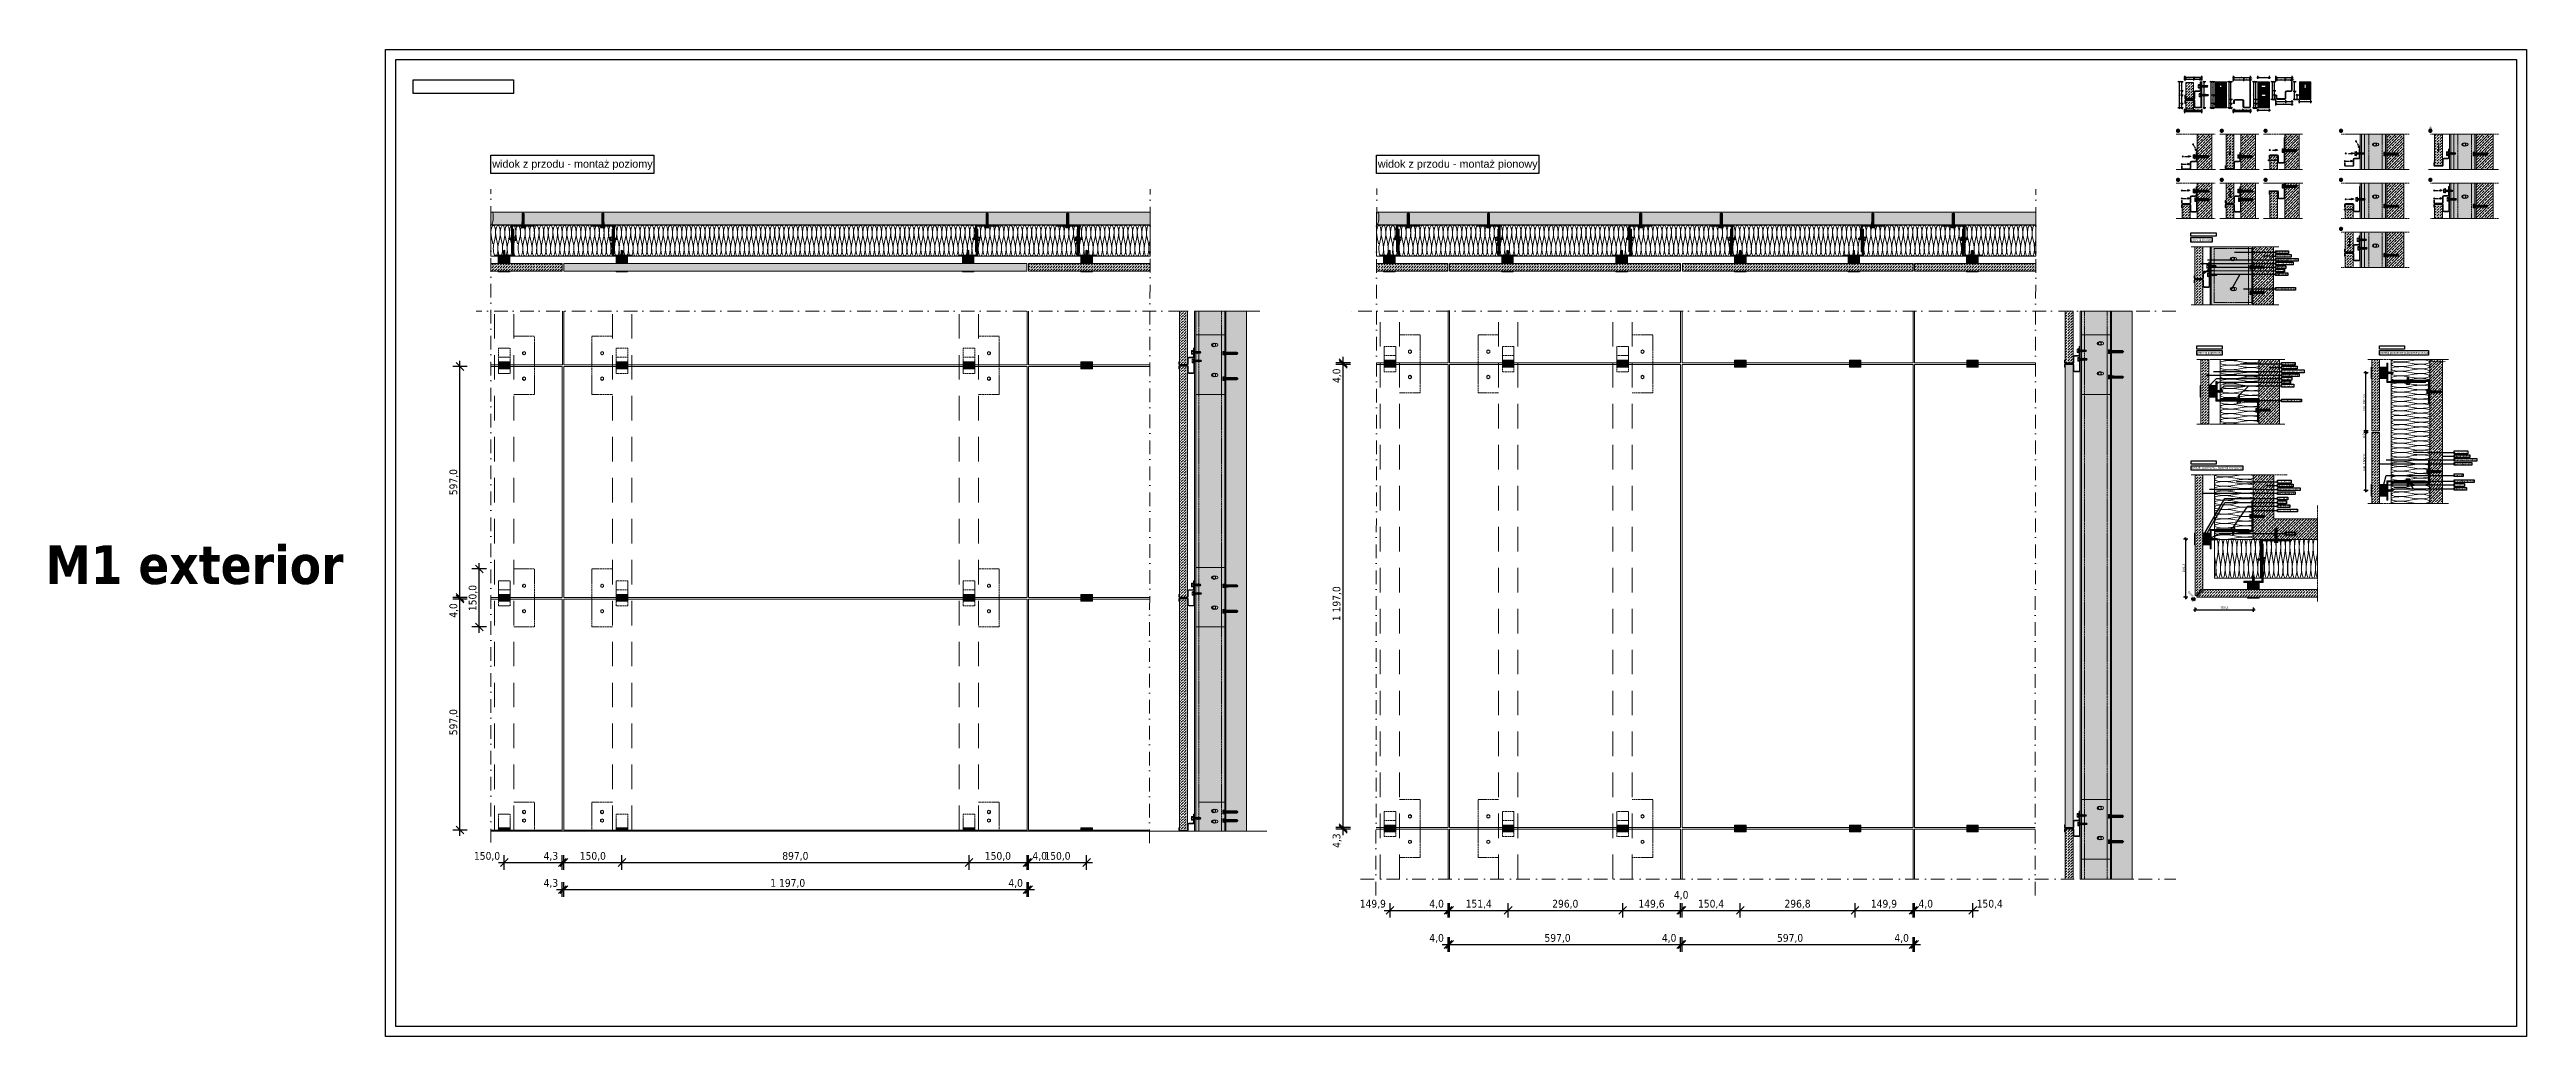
# Model space of a CAD drawing. Extents: x -106823 to -42801, y 48734 to 74234.
import ezdxf

# ---------------------------------------------------------------- set-up
doc = ezdxf.new("R2010")
doc.units = 0
doc.header["$MEASUREMENT"] = 0
doc.header["$XCLIPFRAME"] = 0
for name, pattern in [('Dot & Dashed', [670.277762, 352.777767, -176.388884, 0, -141.111112]), ('Hidden Line', [30, 20, -10]), ('Przerywana długa', [1058.333302, 634.99999, -423.333311])]:
    doc.linetypes.add(name, pattern=pattern)
for name, color, linetype, lineweight, true_color in [('0_Pen_No__2', 7, 'Continuous', 15, 0x7f7f7f), ('2D - Ogólne_Pen_No__2', 7, 'Continuous', 15, 0x7f7f7f), ('2D - Ogólne_Pen_No__5', 7, 'Continuous', 25, 0x40a5ff), ('2D - Ogólne_Pen_No__82', 7, 'Continuous', 20, 0xaaaaaa), ('2D Drafting - General_Pen_No__102', 7, 'Continuous', 13, 0xcccccc), ('2D Drafting - General_Pen_No__141', 7, 'Continuous', 0, 0xe8e8e8), ('2D Drafting - General_Pen_No__2', 7, 'Continuous', 15, 0x7f7f7f), ('2D Drafting - General_Pen_No__5', 7, 'Continuous', 25, 0x40a5ff), ('2D Drafting - General_Pen_No__61', 7, 'Continuous', 20, 0x6a6a6a), ('2D Drafting - General_Pen_No__62', 7, 'Continuous', 20, 0xaaaaaa), ('2D Drafting - General_Pen_No__81', 7, 'Continuous', 20, 0x6a6a6a), ('2D Drafting - General_Pen_No__82', 7, 'Continuous', 20, 0xaaaaaa), ('Annotation - Label_Pen_No__5', 7, 'Continuous', 25, 0x40a5ff), ('Annotation - Text_Pen_No__5', 7, 'Continuous', 25, 0x40a5ff), ('Dimensioning - General_Pen_No__5', 7, 'Continuous', 25, 0x40a5ff), ('ELE-VIEW_1_Pen_No__2', 7, 'Continuous', 15, 0x7f7f7f), ('ELE-warstwy_Pen_No__2', 7, 'Continuous', 15, 0x7f7f7f), ('F0-warstwy_Pen_No__2', 7, 'Continuous', 15, 0x7f7f7f), ('Wymiarowanie_Pen_No__5', 7, 'Continuous', 25, 0x40a5ff)]:
    doc.layers.add(name, color=color, linetype=linetype, lineweight=lineweight, true_color=true_color)
for name, color, linetype, lineweight in [('2D Drafting - General_Pen_No__1', 7, 'Continuous', 13), ('2D Drafting - General_Pen_No__121', 255, 'Continuous', 0), ('Opisy - Tekst_Pen_No__121', 255, 'Continuous', 0)]:
    doc.layers.add(name, color=color, linetype=linetype, lineweight=lineweight)
for name, color, linetype in [('Dimensioning - General', 7, 'Continuous'), ('Drawing & Figure', 7, 'Continuous'), ('Wymiarowanie', 7, 'Continuous')]:
    doc.layers.add(name, color=color, linetype=linetype)
doc.styles.add('GENERATED_STYLE_1', font='kartika.ttf')
doc.styles.add('GENERATED_STYLE_2', font='arial.ttf')
doc.styles.add('GENERATED_STYLE_3', font='')
doc.styles.add('GENERATED_STYLE_4', font='arial.ttf')
doc.styles.add('GENERATED_STYLE_5', font='')
doc.styles.get('GENERATED_STYLE_3').set_extended_font_data('Tahoma Zachodni')
doc.styles.get('GENERATED_STYLE_5').set_extended_font_data('Tahoma Europa Środkowa', bold=True)
doc.dimstyles.new('GENERATED_STYLE__1', dxfattribs={"dimtxt": 60.000002, "dimasz": 57, "dimexe": 0.18, "dimexo": 0, "dimgap": 0.09, "dimtad": 1, "dimdec": 1, "dimlfac": 0.1, "dimzin": 0, "dimdsep": 46, "dimtxsty": 'GENERATED_STYLE_1', "dimblk": 'ARROWHEAD_6', "dimblk1": 'ARROWHEAD_6', "dimblk2": 'ARROWHEAD_6', "dimcen": 0.09, "dimclrd": 256, "dimclre": 256, "dimclrt": 256, "dimadec": 0, "dimazin": 0, "dimtfac": 1, "dimtdec": 4, "dimtmove": 0, "dimatfit": 3, "dimfxl": 0, "dimtolj": 1, "dimtzin": 0, "dimarcsym": 0})
doc.dimstyles.new('GENERATED_STYLE__2', dxfattribs={"dimtxt": 60.000002, "dimasz": 57, "dimexe": 0.18, "dimexo": 0, "dimgap": 0.09, "dimtad": 1, "dimtih": 1, "dimtoh": 1, "dimdec": 1, "dimlfac": 0.1, "dimzin": 0, "dimdsep": 46, "dimtxsty": 'GENERATED_STYLE_1', "dimblk": 'ARROWHEAD_6', "dimblk1": 'ARROWHEAD_6', "dimblk2": 'ARROWHEAD_6', "dimcen": 0.09, "dimclrd": 256, "dimclre": 256, "dimclrt": 256, "dimadec": 0, "dimazin": 0, "dimtfac": 1, "dimtdec": 4, "dimtmove": 0, "dimatfit": 3, "dimfxl": 0, "dimtolj": 1, "dimtzin": 0, "dimarcsym": 0})
doc.dimstyles.new('GENERATED_STYLE__3', dxfattribs={"dimtxt": 20, "dimasz": 38, "dimexe": 0.18, "dimexo": 0, "dimgap": 0.09, "dimtad": 1, "dimtih": 1, "dimtoh": 1, "dimdec": 1, "dimlfac": 0.1, "dimzin": 0, "dimdsep": 46, "dimtxsty": 'GENERATED_STYLE_2', "dimblk": 'ARROWHEAD_2', "dimblk1": 'ARROWHEAD_2', "dimblk2": 'ARROWHEAD_2', "dimcen": 0.09, "dimclrd": 256, "dimclre": 256, "dimclrt": 256, "dimadec": 0, "dimazin": 0, "dimtfac": 1, "dimtdec": 4, "dimtmove": 0, "dimatfit": 3, "dimfxl": 0, "dimtolj": 1, "dimtzin": 0, "dimarcsym": 0})
doc.dimstyles.new('GENERATED_STYLE__4', dxfattribs={"dimtxt": 20, "dimasz": 38, "dimexe": 0.18, "dimexo": 0, "dimgap": 0.09, "dimtad": 1, "dimdec": 1, "dimlfac": 0.1, "dimzin": 0, "dimdsep": 46, "dimtxsty": 'GENERATED_STYLE_2', "dimblk": 'ARROWHEAD_2', "dimblk1": 'ARROWHEAD_2', "dimblk2": 'ARROWHEAD_2', "dimcen": 0.09, "dimclrd": 256, "dimclre": 256, "dimclrt": 256, "dimadec": 0, "dimazin": 0, "dimtfac": 1, "dimtdec": 4, "dimtmove": 0, "dimatfit": 3, "dimfxl": 0, "dimtolj": 1, "dimtzin": 0, "dimarcsym": 0})
doc.dimstyles.new('GENERATED_STYLE__5', dxfattribs={"dimtxt": 200, "dimasz": 190, "dimexe": 0.18, "dimexo": 0, "dimgap": 0.09, "dimtad": 1, "dimdec": 1, "dimlfac": 0.1, "dimzin": 0, "dimdsep": 46, "dimtxsty": 'GENERATED_STYLE_3', "dimblk": 'ARROWHEAD_6', "dimblk1": 'ARROWHEAD_6', "dimblk2": 'ARROWHEAD_6', "dimcen": 0.09, "dimclrd": 256, "dimclre": 256, "dimclrt": 256, "dimadec": 0, "dimazin": 0, "dimtfac": 1, "dimtdec": 4, "dimtmove": 0, "dimatfit": 3, "dimfxl": 0, "dimtolj": 1, "dimtzin": 0, "dimarcsym": 0})
doc.dimstyles.new('GENERATED_STYLE__6', dxfattribs={"dimtxt": 200, "dimasz": 190, "dimexe": 0.18, "dimexo": 0, "dimgap": 0.09, "dimtad": 1, "dimtih": 1, "dimtoh": 1, "dimdec": 1, "dimlfac": 0.1, "dimzin": 0, "dimdsep": 46, "dimtxsty": 'GENERATED_STYLE_3', "dimblk": 'ARROWHEAD_6', "dimblk1": 'ARROWHEAD_6', "dimblk2": 'ARROWHEAD_6', "dimcen": 0.09, "dimclrd": 256, "dimclre": 256, "dimclrt": 256, "dimadec": 0, "dimazin": 0, "dimtfac": 1, "dimtdec": 4, "dimtmove": 0, "dimatfit": 3, "dimfxl": 0, "dimtolj": 1, "dimtzin": 0, "dimarcsym": 0})
doc.dimstyles.new('GENERATED_STYLE__7', dxfattribs={"dimtxt": 0.18, "dimasz": 91.2, "dimexe": 0.18, "dimexo": 0.0625, "dimgap": 0.09, "dimtad": 0, "dimtih": 1, "dimtoh": 1, "dimdec": 4, "dimzin": 0, "dimdsep": 46, "dimcen": 0.09, "dimadec": 0, "dimazin": 0, "dimtfac": 1, "dimtdec": 4, "dimtmove": 0, "dimatfit": 3, "dimldrblk": 'ARROWHEAD_5', "dimfxl": 0, "dimtolj": 1, "dimtzin": 0, "dimarcsym": 0})
picture_1 = doc.add_image_def('image1.jpg', size_in_pixel=(878, 119))
pattern_1 = [(45, (0, 0), (-70.71068, 70.71068), [75, -25]), (45, (7e-15, 70.71), (-70.71068, 70.71068), [75, -25])]
pattern_2 = [(45, (0, 0), (-70.71068, 70.71068), []), (45, (-35.36, 35.36), (-70.71068, 70.71068), [75, -25])]

# ---------------------------------------------------------------- blocks, each defined once
blk = doc.blocks.new('*X2')
at = {"layer": '2D Drafting - General_Pen_No__61', "linetype": 'Continuous'}
for p, q in [((-50229, 63238), (-50442, 63202)), ((-50229, 63142), (-50442, 63178)), ((-50229, 63118), (-50442, 63082)), ((-50229, 63022), (-50442, 63058)), ((-50229, 62998), (-50442, 62962)), ((-50229, 62902), (-50442, 62938)), ((-50229, 62878), (-50442, 62842)), ((-50229, 62782), (-50442, 62818)), ((-50229, 62758), (-50442, 62722)), ((-50229, 62662), (-50442, 62698)), ((-50229, 62638), (-50442, 62602)), ((-50229, 62542), (-50442, 62578)), ((-50229, 62518), (-50442, 62482)), ((-50229, 62422), (-50442, 62458)), ((-50229, 62398), (-50442, 62362)), ((-50229, 62302), (-50442, 62338)), ((-50229, 62278), (-50442, 62242)), ((-50229, 62182), (-50442, 62218)), ((-50229, 62158), (-50442, 62122)), ((-50229, 62062), (-50442, 62098)), ((-50229, 62038), (-50442, 62002)), ((-50229, 61942), (-50442, 61978)), ((-50229, 61918), (-50442, 61882)), ((-50300, 61834), (-50442, 61858))]:
    blk.add_line(p, q, dxfattribs=at)
for centre, start_param, end_param in [((-50601, 63130), 0.927295, 3.141593), ((-50601, 63130), 3.141593, 5.35589), ((-50601, 63010), 0.927295, 3.141593), ((-50601, 63010), 3.141593, 5.35589), ((-50601, 62890), 0.927295, 3.141593), ((-50601, 62890), 3.141593, 5.35589), ((-50601, 62770), 0.927295, 3.141593), ((-50601, 62770), 3.141593, 5.35589), ((-50601, 63250), 3.225454, 5.35589), ((-50070, 63190), 1.983009, 2.214297), ((-50070, 63190), 4.068888, 5.587761), ((-50070, 63070), 0.695424, 2.214297), ((-50070, 63070), 4.068888, 5.587761), ((-50070, 62950), 0.695424, 2.214297), ((-50070, 62950), 4.068888, 5.587761), ((-50070, 62830), 0.695424, 2.214297), ((-50070, 62830), 4.068888, 5.587761), ((-50070, 62710), 0.695424, 2.214297), ((-50070, 63190), 0.695424, 1.158584), ((-50601, 62650), 0.927295, 3.141593), ((-50601, 62650), 3.141593, 5.35589), ((-50601, 62530), 0.927295, 3.141593), ((-50601, 62530), 3.141593, 5.35589), ((-50601, 62410), 0.927295, 3.141593), ((-50601, 62410), 3.141593, 5.35589), ((-50601, 62290), 0.927295, 3.141593), ((-50601, 62290), 3.141593, 5.35589), ((-50601, 62170), 0.927295, 3.141593), ((-50601, 62170), 3.141593, 5.35589), ((-50601, 62050), 0.927295, 3.141593), ((-50070, 62710), 4.068888, 5.587761), ((-50070, 62590), 0.695424, 2.214297), ((-50070, 62590), 4.068888, 5.408855), ((-50070, 62470), 0.874331, 2.214297), ((-50070, 62470), 4.068888, 5.408855), ((-50070, 62350), 0.874331, 2.214297), ((-50070, 62350), 4.068888, 5.408855), ((-50070, 62230), 0.874331, 2.214297), ((-50070, 62230), 4.068888, 5.408855), ((-50070, 62110), 0.874331, 2.214297), ((-50070, 62590), 5.567348, 5.587761), ((-50070, 62470), 0.695424, 0.715837), ((-50070, 62470), 5.567348, 5.587761), ((-50070, 62350), 0.695424, 0.715837), ((-50070, 62350), 5.567348, 5.587761), ((-50070, 62230), 0.695424, 0.715837), ((-50601, 62050), 3.141593, 5.35589), ((-50601, 61930), 0.927295, 3.141593), ((-50601, 61930), 3.141593, 5.35589), ((-50601, 61810), 0.927295, 2.729375), ((-50070, 62110), 4.068888, 5.408855), ((-50070, 61990), 0.874331, 2.214297), ((-50070, 61990), 4.068888, 5.408855), ((-50070, 61870), 0.874331, 2.214297), ((-50070, 61870), 5.056364, 5.408855), ((-50070, 61750), 1.121245, 1.226821)]:
    blk.add_ellipse(centre, major_axis=(265, 0), ratio=0.226067, start_param=start_param, end_param=end_param, dxfattribs=at)
blk = doc.blocks.new('Fill_1')
at = {"layer": '2D Drafting - General_Pen_No__2', "linetype": 'Continuous'}
for p, q in [((-50866, 63245), (-50866, 61864)), ((-49900, 63245), (-50866, 63245)), ((-49866, 63245), (-49900, 63245)), ((-49866, 62402), (-49866, 63245)), ((-49900, 62531), (-49900, 62572)), ((-49900, 62572), (-49870, 62572)), ((-49900, 62358), (-49900, 62531)), ((-49900, 62146), (-49900, 62358)), ((-49900, 61936), (-49900, 62146)), ((-49870, 62572), (-49870, 62205)), ((-49870, 62205), (-49866, 62205)), ((-49866, 62205), (-49866, 62402)), ((-50866, 61864), (-50866, 61834)), ((-50866, 61834), (-50836, 61834)), ((-50836, 61834), (-50756, 61834)), ((-50756, 61834), (-50307, 61834)), ((-50307, 61834), (-50254, 61834)), ((-50254, 61834), (-50211, 61834)), ((-50211, 61834), (-50113, 61834)), ((-50113, 61834), (-49981, 61834)), ((-49981, 61834), (-49981, 61804)), ((-49981, 61804), (-49900, 61804)), ((-49900, 61834), (-49900, 61936)), ((-49900, 61804), (-49900, 61834))]:
    blk.add_line(p, q, dxfattribs=at)
at = {"layer": '2D Drafting - General_Pen_No__61', "linetype": 'Continuous'}
blk.add_blockref('*X2', (0, 0), dxfattribs=at)
blk = doc.blocks.new('*X4')
at = {"layer": '2D Drafting - General_Pen_No__61', "linetype": 'Continuous'}
for p, q in [((-50857, 61772), (-50866, 61757)), ((-50866, 61757), (-50857, 61740)), ((-50857, 61653), (-50866, 61637)), ((-50866, 61637), (-50857, 61620)), ((-50857, 61740), (-50828, 61725)), ((-50828, 61668), (-50857, 61653)), ((-50857, 61620), (-50828, 61605)), ((-50828, 61725), (-50782, 61712)), ((-50782, 61681), (-50828, 61668)), ((-50828, 61605), (-50782, 61592)), ((-50782, 61712), (-50723, 61703)), ((-50723, 61690), (-50782, 61681)), ((-50782, 61592), (-50723, 61583)), ((-50723, 61703), (-50656, 61698)), ((-50656, 61696), (-50723, 61690)), ((-50723, 61583), (-50656, 61578)), ((-50656, 61698), (-50584, 61697)), ((-50584, 61696), (-50656, 61696)), ((-50656, 61578), (-50584, 61577)), ((-50584, 61697), (-50515, 61701)), ((-50515, 61693), (-50584, 61696)), ((-50584, 61577), (-50515, 61581)), ((-50515, 61701), (-50452, 61709)), ((-50452, 61685), (-50515, 61693)), ((-50515, 61581), (-50452, 61589)), ((-50245, 61745), (-50452, 61709)), ((-50245, 61649), (-50452, 61685)), ((-50245, 61625), (-50452, 61589)), ((-50245, 61769), (-50266, 61772)), ((-50245, 61769), (-50167, 61759)), ((-50167, 61754), (-50245, 61745)), ((-50245, 61649), (-50167, 61639)), ((-50167, 61634), (-50245, 61625)), ((-50167, 61759), (-50080, 61757)), ((-50080, 61757), (-50167, 61754)), ((-50167, 61639), (-50080, 61637)), ((-50080, 61637), (-50167, 61634)), ((-50080, 61757), (-49995, 61761)), ((-49995, 61752), (-50080, 61757)), ((-50080, 61637), (-49995, 61641)), ((-49995, 61632), (-50080, 61637)), ((-49995, 61761), (-49920, 61771)), ((-49920, 61742), (-49995, 61752)), ((-49995, 61641), (-49920, 61651)), ((-49920, 61622), (-49995, 61632)), ((-49920, 61771), (-49917, 61772)), ((-49866, 61726), (-49920, 61742)), ((-49920, 61651), (-49866, 61667)), ((-49866, 61606), (-49920, 61622))]:
    blk.add_line(p, q, dxfattribs=at)
blk = doc.blocks.new('Fill_2')
at = {"layer": '2D Drafting - General_Pen_No__2', "linetype": 'Continuous'}
for p, q in [((-49866, 61772), (-50866, 61772)), ((-50866, 61772), (-50866, 61577)), ((-50866, 61577), (-49866, 61577)), ((-49866, 61673), (-49866, 61772)), ((-49866, 61577), (-49866, 61673))]:
    blk.add_line(p, q, dxfattribs=at)
at = {"layer": '2D Drafting - General_Pen_No__61', "linetype": 'Continuous'}
blk.add_blockref('*X4', (0, 0), dxfattribs=at)
blk = doc.blocks.new('*X6')
at = {"layer": '2D Drafting - General_Pen_No__61', "linetype": 'Continuous'}
for p, q in [((-50856, 61566), (-50866, 61529)), ((-50849, 61577), (-50856, 61566)), ((-50797, 61566), (-50804, 61577)), ((-50781, 61511), (-50797, 61566)), ((-50771, 61437), (-50781, 61511)), ((-50752, 61511), (-50762, 61437)), ((-50736, 61566), (-50752, 61511)), ((-50729, 61577), (-50736, 61566)), ((-50677, 61566), (-50684, 61577)), ((-50661, 61511), (-50677, 61566)), ((-50651, 61437), (-50661, 61511)), ((-50632, 61511), (-50642, 61437)), ((-50616, 61566), (-50632, 61511)), ((-50609, 61577), (-50616, 61566)), ((-50557, 61566), (-50564, 61577)), ((-50541, 61511), (-50557, 61566)), ((-50531, 61437), (-50541, 61511)), ((-50512, 61511), (-50522, 61437)), ((-50496, 61566), (-50512, 61511)), ((-50489, 61577), (-50496, 61566)), ((-50437, 61566), (-50444, 61577)), ((-50421, 61511), (-50437, 61566)), ((-50411, 61437), (-50421, 61511)), ((-50392, 61511), (-50402, 61437)), ((-50376, 61566), (-50392, 61511)), ((-50369, 61577), (-50376, 61566)), ((-50317, 61566), (-50324, 61577)), ((-50301, 61511), (-50317, 61566)), ((-50291, 61437), (-50301, 61511)), ((-50272, 61511), (-50282, 61437)), ((-50256, 61566), (-50272, 61511)), ((-50249, 61577), (-50256, 61566)), ((-50197, 61566), (-50204, 61577)), ((-50181, 61511), (-50197, 61566)), ((-50171, 61437), (-50181, 61511)), ((-50152, 61511), (-50162, 61437)), ((-50136, 61566), (-50152, 61511)), ((-50129, 61577), (-50136, 61566)), ((-50077, 61566), (-50084, 61577)), ((-50061, 61511), (-50077, 61566)), ((-50051, 61437), (-50061, 61511)), ((-50032, 61511), (-50042, 61437)), ((-50016, 61566), (-50032, 61511)), ((-50009, 61577), (-50016, 61566)), ((-49957, 61566), (-49964, 61577)), ((-49941, 61511), (-49957, 61566)), ((-49931, 61437), (-49941, 61511)), ((-49912, 61511), (-49922, 61437)), ((-49896, 61566), (-49912, 61511)), ((-49889, 61577), (-49896, 61566)), ((-49837, 61566), (-49844, 61577)), ((-49821, 61511), (-49837, 61566)), ((-49811, 61437), (-49821, 61511)), ((-49792, 61511), (-49802, 61437)), ((-49776, 61566), (-49792, 61511)), ((-49769, 61577), (-49776, 61566)), ((-49717, 61566), (-49724, 61577)), ((-49701, 61511), (-49717, 61566)), ((-49691, 61437), (-49701, 61511)), ((-49672, 61511), (-49682, 61437)), ((-49671, 61514), (-49672, 61511)), ((-50866, 61144), (-50838, 60985)), ((-50830, 60924), (-50838, 60985)), ((-50827, 60855), (-50830, 60924)), ((-50827, 60785), (-50827, 60855)), ((-50822, 60924), (-50826, 60855)), ((-50826, 60855), (-50825, 60785)), ((-50814, 60985), (-50822, 60924)), ((-50778, 61190), (-50814, 60985)), ((-50778, 61190), (-50769, 61267)), ((-50766, 61353), (-50771, 61437)), ((-50769, 61267), (-50766, 61353)), ((-50762, 61437), (-50766, 61353)), ((-50766, 61353), (-50764, 61267)), ((-50764, 61267), (-50754, 61190)), ((-50754, 61190), (-50718, 60985)), ((-50710, 60924), (-50718, 60985)), ((-50707, 60855), (-50710, 60924)), ((-50707, 60785), (-50707, 60855)), ((-50702, 60924), (-50706, 60855)), ((-50706, 60855), (-50705, 60785)), ((-50694, 60985), (-50702, 60924)), ((-50658, 61190), (-50694, 60985)), ((-50658, 61190), (-50649, 61267)), ((-50646, 61353), (-50651, 61437)), ((-50649, 61267), (-50646, 61353)), ((-50642, 61437), (-50646, 61353)), ((-50646, 61353), (-50644, 61267)), ((-50644, 61267), (-50634, 61190)), ((-50634, 61190), (-50598, 60985)), ((-50590, 60924), (-50598, 60985)), ((-50587, 60855), (-50590, 60924)), ((-50587, 60785), (-50587, 60855)), ((-50582, 60924), (-50586, 60855)), ((-50586, 60855), (-50585, 60785)), ((-50574, 60985), (-50582, 60924)), ((-50538, 61190), (-50574, 60985)), ((-50538, 61190), (-50529, 61267)), ((-50526, 61353), (-50531, 61437)), ((-50529, 61267), (-50526, 61353)), ((-50522, 61437), (-50526, 61353)), ((-50526, 61353), (-50524, 61267)), ((-50524, 61267), (-50514, 61190)), ((-50514, 61190), (-50478, 60985)), ((-50470, 60924), (-50478, 60985)), ((-50467, 60855), (-50470, 60924)), ((-50467, 60785), (-50467, 60855)), ((-50462, 60924), (-50466, 60855)), ((-50466, 60855), (-50465, 60785)), ((-50454, 60985), (-50462, 60924)), ((-50418, 61190), (-50454, 60985)), ((-50418, 61190), (-50409, 61267)), ((-50406, 61353), (-50411, 61437)), ((-50409, 61267), (-50406, 61353)), ((-50402, 61437), (-50406, 61353)), ((-50406, 61353), (-50404, 61267)), ((-50404, 61267), (-50394, 61190)), ((-50394, 61190), (-50358, 60985)), ((-50350, 60924), (-50358, 60985)), ((-50347, 60855), (-50350, 60924)), ((-50347, 60785), (-50347, 60855)), ((-50342, 60924), (-50346, 60855)), ((-50346, 60855), (-50345, 60785)), ((-50334, 60985), (-50342, 60924)), ((-50298, 61190), (-50334, 60985)), ((-50298, 61190), (-50289, 61267)), ((-50286, 61353), (-50291, 61437)), ((-50289, 61267), (-50286, 61353)), ((-50282, 61437), (-50286, 61353)), ((-50286, 61353), (-50284, 61267)), ((-50284, 61267), (-50274, 61190)), ((-50274, 61190), (-50238, 60985)), ((-50230, 60924), (-50238, 60985)), ((-50227, 60855), (-50230, 60924)), ((-50227, 60785), (-50227, 60855)), ((-50222, 60924), (-50226, 60855)), ((-50226, 60855), (-50225, 60785)), ((-50214, 60985), (-50222, 60924)), ((-50178, 61190), (-50214, 60985)), ((-50178, 61190), (-50169, 61267)), ((-50166, 61353), (-50171, 61437)), ((-50169, 61267), (-50166, 61353)), ((-50162, 61437), (-50166, 61353)), ((-50166, 61353), (-50164, 61267)), ((-50164, 61267), (-50154, 61190)), ((-50154, 61190), (-50118, 60985)), ((-50110, 60924), (-50118, 60985)), ((-50107, 60855), (-50110, 60924)), ((-50107, 60785), (-50107, 60855)), ((-50102, 60924), (-50106, 60855)), ((-50106, 60855), (-50105, 60785)), ((-50094, 60985), (-50102, 60924)), ((-50058, 61190), (-50094, 60985)), ((-50058, 61190), (-50049, 61267)), ((-50046, 61353), (-50051, 61437)), ((-50049, 61267), (-50046, 61353)), ((-50042, 61437), (-50046, 61353)), ((-50046, 61353), (-50044, 61267)), ((-50044, 61267), (-50034, 61190)), ((-50034, 61190), (-49998, 60985)), ((-49990, 60924), (-49998, 60985)), ((-49987, 60855), (-49990, 60924)), ((-49987, 60785), (-49987, 60855)), ((-49982, 60924), (-49986, 60855)), ((-49986, 60855), (-49985, 60785)), ((-49974, 60985), (-49982, 60924)), ((-49938, 61190), (-49974, 60985)), ((-49938, 61190), (-49929, 61267)), ((-49926, 61353), (-49931, 61437)), ((-49929, 61267), (-49926, 61353)), ((-49922, 61437), (-49926, 61353)), ((-49926, 61353), (-49924, 61267)), ((-49924, 61267), (-49914, 61190)), ((-49914, 61190), (-49878, 60985)), ((-49870, 60924), (-49878, 60985)), ((-49867, 60855), (-49870, 60924)), ((-49867, 60785), (-49867, 60855)), ((-49862, 60924), (-49866, 60855)), ((-49866, 60855), (-49865, 60785)), ((-49854, 60985), (-49862, 60924)), ((-49818, 61190), (-49854, 60985)), ((-49818, 61190), (-49809, 61267)), ((-49806, 61353), (-49811, 61437)), ((-49809, 61267), (-49806, 61353)), ((-49802, 61437), (-49806, 61353)), ((-49806, 61353), (-49804, 61267)), ((-49804, 61267), (-49794, 61190)), ((-49794, 61190), (-49758, 60985)), ((-49750, 60924), (-49758, 60985)), ((-49747, 60855), (-49750, 60924)), ((-49747, 60785), (-49747, 60855)), ((-49742, 60924), (-49746, 60855)), ((-49746, 60855), (-49745, 60785)), ((-49734, 60985), (-49742, 60924)), ((-49698, 61190), (-49734, 60985)), ((-49698, 61190), (-49689, 61267)), ((-49686, 61353), (-49691, 61437)), ((-49689, 61267), (-49686, 61353)), ((-49682, 61437), (-49686, 61353)), ((-49686, 61353), (-49684, 61267)), ((-49684, 61267), (-49674, 61190)), ((-49674, 61190), (-49671, 61169)), ((-50866, 60593), (-50855, 60615)), ((-50855, 60615), (-50842, 60660)), ((-50842, 60660), (-50833, 60718)), ((-50833, 60718), (-50827, 60785)), ((-50825, 60785), (-50820, 60718)), ((-50820, 60718), (-50811, 60660)), ((-50811, 60660), (-50798, 60615)), ((-50798, 60615), (-50783, 60586)), ((-50783, 60586), (-50766, 60577)), ((-50766, 60577), (-50750, 60586)), ((-50750, 60586), (-50735, 60615)), ((-50735, 60615), (-50722, 60660)), ((-50722, 60660), (-50713, 60718)), ((-50713, 60718), (-50707, 60785)), ((-50705, 60785), (-50700, 60718)), ((-50700, 60718), (-50691, 60660)), ((-50691, 60660), (-50678, 60615)), ((-50678, 60615), (-50663, 60586)), ((-50663, 60586), (-50646, 60577)), ((-50646, 60577), (-50630, 60586)), ((-50630, 60586), (-50615, 60615)), ((-50615, 60615), (-50602, 60660)), ((-50602, 60660), (-50593, 60718)), ((-50593, 60718), (-50587, 60785)), ((-50585, 60785), (-50580, 60718)), ((-50580, 60718), (-50571, 60660)), ((-50571, 60660), (-50558, 60615)), ((-50558, 60615), (-50543, 60586)), ((-50543, 60586), (-50526, 60577)), ((-50526, 60577), (-50510, 60586)), ((-50510, 60586), (-50495, 60615)), ((-50495, 60615), (-50482, 60660)), ((-50482, 60660), (-50473, 60718)), ((-50473, 60718), (-50467, 60785)), ((-50465, 60785), (-50460, 60718)), ((-50460, 60718), (-50451, 60660)), ((-50451, 60660), (-50438, 60615)), ((-50438, 60615), (-50423, 60586)), ((-50423, 60586), (-50406, 60577)), ((-50406, 60577), (-50390, 60586)), ((-50390, 60586), (-50375, 60615)), ((-50375, 60615), (-50362, 60660)), ((-50362, 60660), (-50353, 60718)), ((-50353, 60718), (-50347, 60785)), ((-50345, 60785), (-50340, 60718)), ((-50340, 60718), (-50331, 60660)), ((-50331, 60660), (-50318, 60615)), ((-50318, 60615), (-50303, 60586)), ((-50303, 60586), (-50286, 60577)), ((-50286, 60577), (-50270, 60586)), ((-50270, 60586), (-50255, 60615)), ((-50255, 60615), (-50242, 60660)), ((-50242, 60660), (-50233, 60718)), ((-50233, 60718), (-50227, 60785)), ((-50225, 60785), (-50220, 60718)), ((-50220, 60718), (-50211, 60660)), ((-50211, 60660), (-50198, 60615)), ((-50198, 60615), (-50183, 60586)), ((-50183, 60586), (-50166, 60577)), ((-50166, 60577), (-50150, 60586)), ((-50150, 60586), (-50135, 60615)), ((-50135, 60615), (-50122, 60660)), ((-50122, 60660), (-50113, 60718)), ((-50113, 60718), (-50107, 60785)), ((-50105, 60785), (-50100, 60718)), ((-50100, 60718), (-50091, 60660)), ((-50091, 60660), (-50078, 60615)), ((-50078, 60615), (-50063, 60586)), ((-50063, 60586), (-50046, 60577)), ((-50046, 60577), (-50030, 60586)), ((-50030, 60586), (-50015, 60615)), ((-50015, 60615), (-50002, 60660)), ((-50002, 60660), (-49993, 60718)), ((-49993, 60718), (-49987, 60785)), ((-49985, 60785), (-49980, 60718)), ((-49980, 60718), (-49971, 60660)), ((-49971, 60660), (-49958, 60615)), ((-49958, 60615), (-49943, 60586)), ((-49943, 60586), (-49926, 60577)), ((-49926, 60577), (-49910, 60586)), ((-49910, 60586), (-49895, 60615)), ((-49895, 60615), (-49882, 60660)), ((-49882, 60660), (-49873, 60718)), ((-49873, 60718), (-49867, 60785)), ((-49865, 60785), (-49860, 60718)), ((-49860, 60718), (-49851, 60660)), ((-49851, 60660), (-49838, 60615)), ((-49838, 60615), (-49823, 60586)), ((-49823, 60586), (-49806, 60577)), ((-49806, 60577), (-49790, 60586)), ((-49790, 60586), (-49775, 60615)), ((-49775, 60615), (-49762, 60660)), ((-49762, 60660), (-49753, 60718)), ((-49753, 60718), (-49747, 60785)), ((-49745, 60785), (-49740, 60718)), ((-49740, 60718), (-49731, 60660)), ((-49731, 60660), (-49718, 60615)), ((-49718, 60615), (-49703, 60586)), ((-49703, 60586), (-49686, 60577)), ((-49686, 60577), (-49671, 60586))]:
    blk.add_line(p, q, dxfattribs=at)
blk = doc.blocks.new('Fill_3')
at = {"layer": '2D Drafting - General_Pen_No__2', "linetype": 'Continuous'}
for p, q in [((-50866, 60577), (-50866, 61577)), ((-50866, 61577), (-49770, 61577)), ((-49770, 61577), (-49671, 61577)), ((-49671, 61577), (-49671, 60577)), ((-49671, 60577), (-50866, 60577))]:
    blk.add_line(p, q, dxfattribs=at)
at = {"layer": '2D Drafting - General_Pen_No__61', "linetype": 'Continuous'}
blk.add_blockref('*X6', (0, 0), dxfattribs=at)
blk = doc.blocks.new('*X8')
at = {"layer": '2D Drafting - General_Pen_No__61', "linetype": 'Continuous'}
for p, q in [((-49609, 61143), (-49585, 61001)), ((-49525, 61214), (-49561, 61001)), ((-49501, 61214), (-49465, 61001)), ((-49405, 61214), (-49441, 61001)), ((-49381, 61214), (-49345, 61001)), ((-49285, 61214), (-49321, 61001)), ((-49261, 61214), (-49225, 61001)), ((-49165, 61214), (-49201, 61001)), ((-49141, 61214), (-49105, 61001)), ((-49045, 61214), (-49081, 61001)), ((-49021, 61214), (-48985, 61001)), ((-48925, 61214), (-48961, 61001)), ((-48901, 61214), (-48865, 61001)), ((-48805, 61214), (-48841, 61001)), ((-48781, 61214), (-48745, 61001)), ((-48685, 61214), (-48721, 61001)), ((-48661, 61214), (-48625, 61001)), ((-48565, 61214), (-48601, 61001)), ((-48541, 61214), (-48505, 61001)), ((-48445, 61214), (-48481, 61001)), ((-48421, 61214), (-48385, 61001)), ((-48325, 61214), (-48361, 61001)), ((-48301, 61214), (-48265, 61001)), ((-48205, 61214), (-48241, 61001))]:
    blk.add_line(p, q, dxfattribs=at)
for centre, start_param, end_param in [((-49693, 61373), 1.914771, 2.020347), ((-49573, 61373), 4.015923, 4.368414), ((-49573, 61373), 0.927295, 2.267262), ((-49453, 61373), 4.015923, 5.35589), ((-49453, 61373), 0.927295, 2.267262), ((-49333, 61373), 4.015923, 5.35589), ((-49333, 61373), 0.927295, 2.267262), ((-49213, 61373), 4.015923, 5.35589), ((-49213, 61373), 2.425755, 2.446168), ((-49213, 61373), 0.927295, 2.267262), ((-49093, 61373), 4.015923, 5.35589), ((-49093, 61373), 3.837017, 3.85743), ((-49093, 61373), 2.425755, 2.446168), ((-49093, 61373), 0.927295, 2.267262), ((-48973, 61373), 4.015923, 5.35589), ((-48973, 61373), 3.837017, 3.85743), ((-48973, 61373), 2.425755, 2.446168), ((-48973, 61373), 0.927295, 2.267262), ((-48853, 61373), 4.015923, 5.35589), ((-48853, 61373), 3.837017, 3.85743), ((-48853, 61373), 0.927295, 2.446168), ((-48733, 61373), 3.837017, 5.35589), ((-48733, 61373), 0.927295, 2.446168), ((-48613, 61373), 3.837017, 5.35589), ((-48613, 61373), 0.927295, 2.446168), ((-48493, 61373), 3.837017, 5.35589), ((-48493, 61373), 0.927295, 2.446168), ((-48373, 61373), 3.837017, 5.35589), ((-48373, 61373), 0.927295, 2.446168), ((-48253, 61373), 3.837017, 5.35589), ((-48253, 61373), 1.983009, 2.446168), ((-49633, 60842), 0.412218, 2.214297), ((-49513, 60842), 4.068888, 6.283185), ((-49513, 60842), 0, 2.214297), ((-49393, 60842), 4.068888, 6.283185), ((-49393, 60842), 0, 2.214297), ((-49273, 60842), 4.068888, 6.283185), ((-49273, 60842), 0, 2.214297), ((-49153, 60842), 4.068888, 6.283185), ((-49153, 60842), 0, 2.214297), ((-49033, 60842), 4.068888, 6.283185), ((-49033, 60842), 0, 2.214297), ((-48913, 60842), 4.068888, 6.283185), ((-48913, 60842), 0, 2.214297), ((-48793, 60842), 4.068888, 6.283185), ((-48793, 60842), 0, 2.214297), ((-48673, 60842), 4.068888, 6.283185), ((-48673, 60842), 0, 2.214297), ((-48553, 60842), 4.068888, 6.283185), ((-48553, 60842), 0, 2.214297), ((-48433, 60842), 4.068888, 6.283185), ((-48433, 60842), 0, 2.214297), ((-48313, 60842), 4.068888, 6.283185), ((-48313, 60842), 0, 2.214297), ((-48193, 60842), 4.068888, 6.199324), ((-48253, 61373), 0.927295, 1.158584)]:
    blk.add_ellipse(centre, major_axis=(0, -265), ratio=0.226067, start_param=start_param, end_param=end_param, dxfattribs=at)
blk = doc.blocks.new('Fill_4')
at = {"layer": '2D Drafting - General_Pen_No__2', "linetype": 'Continuous'}
for p, q in [((-49609, 61543), (-49639, 61543)), ((-49639, 61543), (-49639, 61462)), ((-49639, 61462), (-49609, 61462)), ((-49488, 61543), (-49609, 61543)), ((-49609, 61462), (-49609, 61365)), ((-49297, 61543), (-49488, 61543)), ((-49185, 61543), (-49297, 61543)), ((-48841, 61577), (-49238, 61577)), ((-49238, 61577), (-49238, 61573)), ((-49238, 61573), (-48871, 61573)), ((-48930, 61543), (-49185, 61543)), ((-48871, 61543), (-48930, 61543)), ((-48871, 61573), (-48871, 61543)), ((-48198, 61577), (-48841, 61577)), ((-48198, 61543), (-48198, 61577)), ((-48198, 60577), (-48198, 61543)), ((-49609, 61365), (-49609, 61232)), ((-49609, 61232), (-49609, 61189)), ((-49609, 61189), (-49609, 61142)), ((-49609, 61142), (-49609, 60687)), ((-49609, 60687), (-49609, 60607)), ((-49609, 60607), (-49609, 60577)), ((-49609, 60577), (-49579, 60577)), ((-49579, 60577), (-48198, 60577))]:
    blk.add_line(p, q, dxfattribs=at)
at = {"layer": '2D Drafting - General_Pen_No__61', "linetype": 'Continuous'}
blk.add_blockref('*X8', (0, 0), dxfattribs=at)
blk = doc.blocks.new('*X10')
at = {"layer": '2D Drafting - General_Pen_No__61', "linetype": 'Continuous'}
for p, q in [((-45700, 66209), (-45900, 66173)), ((-45700, 66113), (-45900, 66149)), ((-45700, 66089), (-45900, 66053)), ((-45700, 65993), (-45900, 66029)), ((-45700, 65969), (-45900, 65933)), ((-45700, 65873), (-45900, 65909)), ((-45700, 65849), (-45900, 65813)), ((-45700, 65753), (-45900, 65789)), ((-45888, 65696), (-45900, 65693)), ((-45700, 65729), (-45845, 65703))]:
    blk.add_line(p, q, dxfattribs=at)
for centre, start_param, end_param in [((-46050, 66221), 0, 2.214297), ((-46050, 66101), 4.068888, 6.283185), ((-46050, 66101), 0, 2.214297), ((-46050, 65981), 4.068888, 6.283185), ((-46050, 65981), 0, 2.214297), ((-45550, 66161), 0.927295, 5.35589), ((-45550, 66041), 0.927295, 5.35589), ((-45550, 65921), 0.927295, 5.35589), ((-45049, 66101), 6.12568, 6.283185), ((-45049, 66101), 0, 0.157505), ((-45049, 65981), 6.12568, 6.283185), ((-45049, 65981), 0, 0.157505), ((-45049, 66221), 0.157505, 2.214297), ((-46050, 65861), 6.264379, 6.283185), ((-46050, 65861), 0, 2.214297), ((-46050, 65741), 4.068888, 6.283185), ((-46050, 65741), 0, 0.947706), ((-46050, 65861), 4.068888, 5.697145), ((-46050, 65741), 2.193886, 2.214297), ((-45550, 65801), 0.927295, 5.35589), ((-45550, 65681), 3.330638, 5.35589), ((-45550, 65681), 3.083982, 3.199203), ((-45049, 65861), 6.12568, 6.283185), ((-45049, 65861), 0, 0.157505), ((-45049, 65741), 6.12568, 6.283185), ((-45049, 65741), 0, 0.157505), ((-45049, 65621), 6.12568, 6.283185), ((-45049, 65621), 0, 0.157505), ((-45049, 65501), 6.12568, 6.283185), ((-45049, 65501), 0, 0.157505)]:
    blk.add_ellipse(centre, major_axis=(-250, 0), ratio=0.239719, start_param=start_param, end_param=end_param, dxfattribs=at)
blk = doc.blocks.new('Fill_5')
at = {"layer": '2D Drafting - General_Pen_No__2', "linetype": 'Continuous'}
for p, q in [((-45296, 66221), (-46300, 66221)), ((-46300, 66221), (-46300, 65900)), ((-45296, 65417), (-45296, 66221)), ((-46300, 65900), (-46263, 65900)), ((-46263, 65862), (-46300, 65862)), ((-46300, 65862), (-46300, 65661)), ((-46300, 65661), (-46300, 65693)), ((-46300, 65693), (-45889, 65693)), ((-46300, 65661), (-46300, 65661)), ((-46263, 65900), (-46249, 65881)), ((-46249, 65881), (-46263, 65862)), ((-45891, 65722), (-45883, 65726)), ((-45883, 65715), (-45891, 65722)), ((-45891, 65694), (-45883, 65698)), ((-45889, 65693), (-45891, 65694)), ((-45883, 65756), (-45864, 65770)), ((-45883, 65726), (-45883, 65756)), ((-45883, 65698), (-45883, 65715)), ((-45864, 65770), (-45845, 65756)), ((-45845, 65756), (-45845, 65716)), ((-45845, 65716), (-45837, 65708)), ((-45837, 65708), (-45845, 65705)), ((-45845, 65705), (-45845, 65693)), ((-45845, 65693), (-45310, 65693)), ((-45310, 65693), (-45300, 65693)), ((-45300, 65693), (-45300, 65413)), ((-45300, 65413), (-45296, 65417))]:
    blk.add_line(p, q, dxfattribs=at)
at = {"layer": '2D Drafting - General_Pen_No__61', "linetype": 'Continuous'}
blk.add_blockref('*X10', (0, 0), dxfattribs=at)
blk = doc.blocks.new('*X12')
at = {"layer": '2D Drafting - General_Pen_No__61', "linetype": 'Continuous'}
for p, q in [((-46410, 65940), (-46411, 65940)), ((-46411, 65940), (-46410, 65940))]:
    blk.add_line(p, q, dxfattribs=at)
blk = doc.blocks.new('Fill_6')
at = {"layer": '2D Drafting - General_Pen_No__1', "linetype": 'Continuous'}
for p, q in [((-46410, 66031), (-46411, 66031)), ((-46411, 66031), (-46411, 65904)), ((-46410, 65905), (-46410, 66031)), ((-46411, 65904), (-46410, 65905))]:
    blk.add_line(p, q, dxfattribs=at)
at = {"layer": '2D Drafting - General_Pen_No__61', "linetype": 'Continuous'}
blk.add_blockref('*X12', (0, 0), dxfattribs=at)
blk = doc.blocks.new('*X14')
at = {"layer": '2D Drafting - General_Pen_No__61', "linetype": 'Continuous'}
for p, q in [((-45690, 65574), (-45894, 65610)), ((-45690, 65550), (-45894, 65514)), ((-45690, 65454), (-45894, 65490)), ((-45690, 65430), (-45894, 65394)), ((-45690, 65334), (-45894, 65370)), ((-45690, 65310), (-45894, 65274)), ((-45690, 65214), (-45894, 65250)), ((-45690, 65190), (-45894, 65154)), ((-45690, 65094), (-45894, 65130)), ((-45690, 65070), (-45894, 65034)), ((-45690, 64974), (-45894, 65010)), ((-45690, 64950), (-45894, 64914)), ((-45690, 64854), (-45894, 64890)), ((-45690, 64830), (-45894, 64794)), ((-45690, 64734), (-45894, 64770)), ((-45690, 64710), (-45894, 64674)), ((-45690, 64614), (-45894, 64650)), ((-45690, 64590), (-45894, 64554)), ((-45690, 64494), (-45894, 64530)), ((-45690, 64470), (-45894, 64434)), ((-45690, 64374), (-45894, 64410)), ((-45690, 64350), (-45894, 64314)), ((-45690, 64254), (-45894, 64290)), ((-45690, 64230), (-45894, 64194)), ((-45690, 64134), (-45894, 64170)), ((-45690, 64110), (-45894, 64074)), ((-45690, 64014), (-45894, 64050)), ((-45690, 63990), (-45894, 63954)), ((-45690, 63894), (-45894, 63930)), ((-45690, 63870), (-45894, 63834)), ((-45690, 63774), (-45894, 63810)), ((-45690, 63750), (-45894, 63714)), ((-45690, 63654), (-45894, 63690)), ((-45690, 63630), (-45894, 63594)), ((-45690, 63534), (-45894, 63570)), ((-45690, 63510), (-45894, 63474)), ((-45690, 63414), (-45894, 63450)), ((-45690, 63390), (-45894, 63354)), ((-45690, 63294), (-45894, 63330)), ((-45690, 63270), (-45894, 63234)), ((-45690, 63174), (-45894, 63210)), ((-45690, 63150), (-45894, 63114))]:
    blk.add_line(p, q, dxfattribs=at)
for centre, start_param, end_param in [((-46046, 65562), 0.927295, 3.141593), ((-46046, 65562), 3.141593, 5.35589), ((-46046, 65442), 0.927295, 3.141593), ((-46046, 65442), 3.141593, 5.35589), ((-46046, 65322), 0.927295, 3.141593), ((-46046, 65322), 3.141593, 5.35589), ((-46046, 65682), 4.139489, 5.285289), ((-45538, 65622), 4.068888, 5.968076), ((-45538, 65502), 0.31511, 2.214297), ((-45538, 65502), 4.068888, 5.968076), ((-45538, 65382), 0.31511, 2.214297), ((-45538, 65382), 4.068888, 5.968076), ((-45538, 65262), 0.31511, 2.214297), ((-45538, 65622), 0.611267, 0.720377), ((-46046, 65202), 0.927295, 3.141593), ((-46046, 65202), 3.141593, 5.35589), ((-46046, 65082), 0.927295, 3.141593), ((-46046, 65082), 3.141593, 5.35589), ((-46046, 64962), 0.927295, 3.141593), ((-46046, 64962), 3.141593, 5.35589), ((-46046, 64842), 0.927295, 3.141593), ((-46046, 64842), 3.141593, 5.35589), ((-46046, 64722), 0.927295, 3.141593), ((-46046, 64722), 3.141593, 5.35589), ((-46046, 64602), 0.927295, 3.141593), ((-45538, 65262), 4.068888, 5.968076), ((-45538, 65142), 0.31511, 2.214297), ((-45538, 65142), 4.068888, 5.968076), ((-45538, 65022), 0.31511, 2.214297), ((-45538, 65022), 4.068888, 5.968076), ((-45538, 64902), 0.31511, 2.214297), ((-45538, 64902), 4.068888, 5.968076), ((-45538, 64782), 0.31511, 2.214297), ((-45538, 64782), 4.068888, 5.968076), ((-45538, 64662), 0.31511, 2.214297), ((-46046, 64602), 3.141593, 5.35589), ((-46046, 64482), 0.927295, 3.141593), ((-46046, 64482), 3.141593, 5.35589), ((-46046, 64362), 0.927295, 3.141593), ((-46046, 64362), 3.141593, 5.35589), ((-46046, 64242), 0.927295, 3.141593), ((-46046, 64242), 3.141593, 5.35589), ((-46046, 64122), 0.927295, 3.141593), ((-46046, 64122), 3.141593, 5.35589), ((-46046, 64002), 0.927295, 3.141593), ((-45538, 64662), 4.068888, 5.968076), ((-45538, 64542), 0.31511, 2.214297), ((-45538, 64542), 4.068888, 5.968076), ((-45538, 64422), 0.31511, 2.214297), ((-45538, 64422), 4.068888, 5.968076), ((-45538, 64302), 0.31511, 2.214297), ((-45538, 64302), 4.068888, 5.968076), ((-45538, 64182), 0.31511, 2.214297), ((-45538, 64182), 4.068888, 5.968076), ((-45538, 64062), 0.31511, 2.214297), ((-45538, 64062), 4.068888, 5.968076), ((-46046, 64002), 3.141593, 5.35589), ((-46046, 63882), 0.927295, 3.141593), ((-46046, 63882), 3.141593, 5.35589), ((-46046, 63762), 0.927295, 3.141593), ((-46046, 63762), 3.141593, 5.35589), ((-46046, 63642), 0.927295, 3.141593), ((-46046, 63642), 3.141593, 5.35589), ((-46046, 63522), 0.927295, 3.141593), ((-46046, 63522), 3.141593, 5.35589), ((-46046, 63402), 0.927295, 3.141593), ((-46046, 63402), 3.141593, 5.35589), ((-45538, 63942), 0.31511, 2.214297), ((-45538, 63942), 4.068888, 5.968076), ((-45538, 63822), 0.31511, 2.214297), ((-45538, 63822), 4.068888, 5.968076), ((-45538, 63702), 0.31511, 2.214297), ((-45538, 63702), 4.068888, 5.968076), ((-45538, 63582), 0.31511, 2.214297), ((-45538, 63582), 4.068888, 5.968076), ((-45538, 63462), 0.31511, 2.214297), ((-45538, 63462), 4.068888, 5.968076), ((-45538, 63342), 0.31511, 2.214297), ((-46046, 63282), 0.927295, 3.141593), ((-46046, 63282), 3.141593, 5.35589), ((-46046, 63162), 0.927295, 3.141593), ((-46046, 63162), 3.141593, 5.35589), ((-46046, 63042), 0.997896, 2.143697), ((-45538, 63342), 4.068888, 5.968076), ((-45538, 63222), 0.31511, 2.214297), ((-45538, 63222), 4.068888, 5.968076), ((-45538, 63102), 0.31511, 2.214297), ((-45538, 63102), 5.562808, 5.671919)]:
    blk.add_ellipse(centre, major_axis=(254, 0), ratio=0.236038, start_param=start_param, end_param=end_param, dxfattribs=at)
blk = doc.blocks.new('Fill_7')
at = {"layer": '2D Drafting - General_Pen_No__2', "linetype": 'Continuous'}
for p, q in [((-45920, 65631), (-46300, 65631)), ((-46300, 65631), (-46300, 65099)), ((-45808, 65631), (-45920, 65631)), ((-45410, 65631), (-45808, 65631)), ((-45330, 65661), (-45410, 65661)), ((-45410, 65661), (-45410, 65631)), ((-45330, 65631), (-45330, 65661)), ((-45296, 65631), (-45330, 65631)), ((-45296, 65099), (-45296, 65631)), ((-46300, 65099), (-46300, 64352)), ((-45330, 65093), (-45330, 65099)), ((-45330, 65099), (-45296, 65099)), ((-45300, 65093), (-45330, 65093)), ((-45296, 65099), (-45300, 65098)), ((-45300, 65098), (-45300, 65093)), ((-45296, 64371), (-45296, 65099)), ((-46300, 64352), (-46300, 63092)), ((-45296, 64352), (-45296, 64371)), ((-45296, 63846), (-45296, 64352)), ((-45296, 63624), (-45296, 63846)), ((-45296, 63092), (-45296, 63624)), ((-46300, 63092), (-45920, 63092)), ((-45920, 63092), (-45808, 63092)), ((-45808, 63092), (-45410, 63092)), ((-45410, 63092), (-45410, 63062)), ((-45410, 63062), (-45330, 63062)), ((-45330, 63062), (-45330, 63092)), ((-45330, 63092), (-45296, 63092))]:
    blk.add_line(p, q, dxfattribs=at)
at = {"layer": '2D Drafting - General_Pen_No__61', "linetype": 'Continuous'}
blk.add_blockref('*X14', (0, 0), dxfattribs=at)
blk = doc.blocks.new('*X16')
at = {"layer": '2D Drafting - General_Pen_No__61', "linetype": 'Continuous'}
for p, q in [((-50828, 65521), (-50828, 65521)), ((-50828, 65519), (-50828, 65519))]:
    blk.add_line(p, q, dxfattribs=at)
blk = doc.blocks.new('Fill_8')
at = {"layer": '2D Drafting - General_Pen_No__2', "linetype": 'Continuous'}
for p, q in [((-50828, 65553), (-50828, 65553)), ((-50828, 65553), (-50828, 65426)), ((-50828, 65427), (-50828, 65553)), ((-50828, 65426), (-50828, 65427))]:
    blk.add_line(p, q, dxfattribs=at)
at = {"layer": '2D Drafting - General_Pen_No__61', "linetype": 'Continuous'}
blk.add_blockref('*X16', (0, 0), dxfattribs=at)
blk = doc.blocks.new('*X18')
at = {"layer": '2D Drafting - General_Pen_No__61', "linetype": 'Continuous'}
for p, q in [((-50708, 65142), (-50718, 65126)), ((-50718, 65126), (-50708, 65109)), ((-50708, 65022), (-50718, 65006)), ((-50718, 65006), (-50708, 64989)), ((-50708, 64902), (-50718, 64886)), ((-50718, 64886), (-50708, 64869)), ((-50708, 64782), (-50718, 64766)), ((-50718, 64766), (-50708, 64749)), ((-50687, 65153), (-50708, 65142)), ((-50708, 65109), (-50679, 65094)), ((-50679, 65037), (-50708, 65022)), ((-50708, 64989), (-50679, 64974)), ((-50679, 64917), (-50708, 64902)), ((-50708, 64869), (-50679, 64854)), ((-50679, 64797), (-50708, 64782)), ((-50708, 64749), (-50679, 64734)), ((-50679, 64677), (-50708, 64662)), ((-50679, 65094), (-50633, 65082)), ((-50633, 65050), (-50679, 65037)), ((-50679, 64974), (-50633, 64962)), ((-50633, 64930), (-50679, 64917)), ((-50679, 64854), (-50633, 64842)), ((-50633, 64810), (-50679, 64797)), ((-50679, 64734), (-50633, 64722)), ((-50633, 64690), (-50679, 64677)), ((-50633, 65082), (-50575, 65072)), ((-50575, 65059), (-50633, 65050)), ((-50633, 64962), (-50575, 64952)), ((-50575, 64939), (-50633, 64930)), ((-50633, 64842), (-50575, 64832)), ((-50575, 64819), (-50633, 64810)), ((-50633, 64722), (-50575, 64712)), ((-50575, 64699), (-50633, 64690)), ((-50575, 65072), (-50507, 65067)), ((-50507, 65065), (-50575, 65059)), ((-50575, 64952), (-50507, 64947)), ((-50507, 64945), (-50575, 64939)), ((-50575, 64832), (-50507, 64827)), ((-50507, 64825), (-50575, 64819)), ((-50575, 64712), (-50507, 64707)), ((-50507, 64705), (-50575, 64699)), ((-50507, 65067), (-50436, 65066)), ((-50436, 65066), (-50507, 65065)), ((-50507, 64947), (-50436, 64946)), ((-50436, 64946), (-50507, 64945)), ((-50507, 64827), (-50436, 64826)), ((-50436, 64826), (-50507, 64825)), ((-50507, 64707), (-50436, 64706)), ((-50436, 64706), (-50507, 64705)), ((-50436, 65066), (-50366, 65070)), ((-50366, 65062), (-50436, 65066)), ((-50436, 64946), (-50366, 64950)), ((-50366, 64942), (-50436, 64946)), ((-50436, 64826), (-50366, 64830)), ((-50366, 64822), (-50436, 64826)), ((-50436, 64706), (-50366, 64710)), ((-50366, 64702), (-50436, 64706)), ((-50366, 65070), (-50304, 65078)), ((-50304, 65054), (-50366, 65062)), ((-50366, 64950), (-50304, 64958)), ((-50304, 64934), (-50366, 64942)), ((-50366, 64830), (-50304, 64838)), ((-50304, 64814), (-50366, 64822)), ((-50366, 64710), (-50304, 64718)), ((-50304, 64694), (-50366, 64702)), ((-50097, 65114), (-50304, 65078)), ((-50097, 65018), (-50304, 65054)), ((-50097, 64994), (-50304, 64958)), ((-50097, 64898), (-50304, 64934)), ((-50097, 64874), (-50304, 64838)), ((-50097, 64778), (-50304, 64814)), ((-50097, 64754), (-50304, 64718)), ((-50097, 64658), (-50304, 64694)), ((-50097, 65138), (-50184, 65153)), ((-50097, 65138), (-50018, 65129)), ((-50018, 65123), (-50097, 65114)), ((-50097, 65018), (-50018, 65009)), ((-50018, 65003), (-50097, 64994)), ((-50097, 64898), (-50018, 64889)), ((-50018, 64883), (-50097, 64874)), ((-50097, 64778), (-50018, 64769)), ((-50018, 64763), (-50097, 64754)), ((-50018, 65129), (-49932, 65126)), ((-49932, 65126), (-50018, 65123)), ((-50018, 65009), (-49932, 65006)), ((-49932, 65006), (-50018, 65003)), ((-50018, 64889), (-49932, 64886)), ((-49932, 64886), (-50018, 64883)), ((-50018, 64769), (-49932, 64766)), ((-49932, 64766), (-50018, 64763)), ((-49932, 65126), (-49846, 65130)), ((-49846, 65122), (-49932, 65126)), ((-49932, 65006), (-49846, 65010)), ((-49846, 65002), (-49932, 65006)), ((-49932, 64886), (-49846, 64890)), ((-49846, 64882), (-49932, 64886)), ((-49932, 64766), (-49846, 64770)), ((-49846, 64762), (-49932, 64766)), ((-49846, 65130), (-49771, 65141)), ((-49771, 65111), (-49846, 65122)), ((-49846, 65010), (-49771, 65021)), ((-49771, 64991), (-49846, 65002)), ((-49846, 64890), (-49771, 64901)), ((-49771, 64871), (-49846, 64882)), ((-49846, 64770), (-49771, 64781)), ((-49771, 64751), (-49846, 64762)), ((-49771, 65141), (-49751, 65146)), ((-49751, 65105), (-49771, 65111)), ((-49771, 65021), (-49751, 65026)), ((-49751, 64985), (-49771, 64991)), ((-49771, 64901), (-49751, 64906)), ((-49751, 64865), (-49771, 64871)), ((-49771, 64781), (-49751, 64786)), ((-49751, 64745), (-49771, 64751)), ((-49771, 64661), (-49751, 64666)), ((-49718, 64856), (-49721, 64857)), ((-49721, 64795), (-49718, 64796)), ((-49718, 64736), (-49721, 64737)), ((-49721, 64675), (-49718, 64676)), ((-50708, 64662), (-50718, 64646)), ((-50718, 64646), (-50708, 64629)), ((-50708, 64629), (-50679, 64614)), ((-50679, 64557), (-50687, 64553)), ((-50679, 64614), (-50633, 64602)), ((-50633, 64570), (-50679, 64557)), ((-50633, 64602), (-50575, 64592)), ((-50575, 64579), (-50633, 64570)), ((-50575, 64592), (-50507, 64587)), ((-50507, 64585), (-50575, 64579)), ((-50507, 64587), (-50436, 64586)), ((-50436, 64586), (-50507, 64585)), ((-50436, 64586), (-50366, 64590)), ((-50366, 64582), (-50436, 64586)), ((-50366, 64590), (-50304, 64598)), ((-50304, 64574), (-50366, 64582)), ((-50097, 64634), (-50304, 64598)), ((-50186, 64553), (-50304, 64574)), ((-50097, 64658), (-50018, 64649)), ((-50018, 64643), (-50097, 64634)), ((-50018, 64649), (-49932, 64646)), ((-49932, 64646), (-50018, 64643)), ((-49932, 64646), (-49846, 64650)), ((-49846, 64642), (-49932, 64646)), ((-49846, 64650), (-49771, 64661)), ((-49771, 64631), (-49846, 64642)), ((-49751, 64625), (-49771, 64631)), ((-49727, 64553), (-49718, 64556)), ((-49718, 64616), (-49721, 64617))]:
    blk.add_line(p, q, dxfattribs=at)
blk = doc.blocks.new('Fill_9')
at = {"layer": '2D Drafting - General_Pen_No__2', "linetype": 'Continuous'}
for p, q in [((-49832, 65153), (-50718, 65153)), ((-50718, 65153), (-50718, 64553)), ((-49751, 65183), (-49832, 65183)), ((-49832, 65183), (-49832, 65153)), ((-49751, 65153), (-49751, 65183)), ((-49751, 64922), (-49751, 65153)), ((-49751, 64614), (-49751, 64922)), ((-49718, 64881), (-49721, 64881)), ((-49721, 64881), (-49721, 64614)), ((-49718, 64880), (-49718, 64881)), ((-49718, 64649), (-49718, 64880)), ((-50718, 64553), (-49751, 64553)), ((-49721, 64614), (-49751, 64614)), ((-49751, 64553), (-49718, 64553)), ((-49718, 64553), (-49718, 64649))]:
    blk.add_line(p, q, dxfattribs=at)
at = {"layer": '2D Drafting - General_Pen_No__61', "linetype": 'Continuous'}
blk.add_blockref('*X18', (0, 0), dxfattribs=at)
blk = doc.blocks.new('*X20')
at = {"layer": '2D Drafting - General_Pen_No__61', "linetype": 'Continuous'}
for p, q in [((-50231, 66221), (-50293, 66211)), ((-50081, 66151), (-50293, 66187)), ((-50081, 66127), (-50293, 66091)), ((-50081, 66031), (-50293, 66067)), ((-50081, 66007), (-50293, 65971)), ((-50081, 65911), (-50293, 65947)), ((-50081, 65887), (-50293, 65851)), ((-50081, 65791), (-50293, 65827)), ((-50081, 65767), (-50293, 65731)), ((-50081, 65671), (-50293, 65707)), ((-50081, 65647), (-50293, 65611)), ((-50081, 65551), (-50293, 65587)), ((-50081, 65527), (-50293, 65491)), ((-50081, 65431), (-50293, 65467)), ((-50081, 65407), (-50293, 65371)), ((-50081, 65311), (-50293, 65347)), ((-50253, 65258), (-50293, 65251)), ((-50253, 65220), (-50293, 65227)), ((-50081, 65287), (-50216, 65264))]:
    blk.add_line(p, q, dxfattribs=at)
for centre, start_param, end_param in [((-50452, 66139), 0.927295, 3.141593), ((-50452, 66139), 3.141593, 5.35589), ((-50452, 66019), 0.927295, 3.141593), ((-50452, 66019), 3.141593, 5.35589), ((-50452, 65899), 0.927295, 3.141593), ((-50452, 66259), 3.817836, 5.35589), ((-49921, 66199), 4.068888, 5.587761), ((-49921, 66079), 0.695424, 2.214297), ((-49921, 66079), 4.068888, 5.587761), ((-49921, 65959), 0.695424, 2.214297), ((-50452, 65899), 3.141593, 5.35589), ((-50452, 65779), 0.927295, 3.141593), ((-50452, 65779), 3.141593, 5.35589), ((-50452, 65659), 0.927295, 3.141593), ((-50452, 65659), 3.141593, 5.35589), ((-50452, 65539), 0.927295, 3.141593), ((-50452, 65539), 3.141593, 5.35589), ((-50452, 65419), 0.927295, 3.141593), ((-50452, 65419), 3.141593, 5.35589), ((-50452, 65299), 0.927295, 3.141593), ((-49921, 65959), 4.068888, 5.587761), ((-49921, 65839), 0.695424, 2.214297), ((-49921, 65839), 4.068888, 5.587761), ((-49921, 65719), 0.695424, 2.214297), ((-49921, 65719), 4.068888, 5.587761), ((-49921, 65599), 0.695424, 2.214297), ((-49921, 65599), 4.068888, 5.587761), ((-49921, 65479), 0.695424, 2.214297), ((-49921, 65479), 4.068888, 5.587761), ((-49921, 65359), 0.695424, 2.214297), ((-49921, 65359), 4.068888, 5.587761), ((-49921, 65239), 0.695424, 2.214297), ((-50452, 65299), 3.141593, 5.35589), ((-50452, 65179), 0.927295, 2.507522)]:
    blk.add_ellipse(centre, major_axis=(265, 0), ratio=0.226067, start_param=start_param, end_param=end_param, dxfattribs=at)
blk = doc.blocks.new('Fill_10')
at = {"layer": '2D Drafting - General_Pen_No__2', "linetype": 'Continuous'}
for p, q in [((-49718, 66221), (-50718, 66221)), ((-50718, 66221), (-50718, 65244)), ((-49718, 65214), (-49718, 66221)), ((-50718, 65244), (-50718, 65214)), ((-50718, 65214), (-50688, 65214)), ((-50688, 65214), (-50607, 65214)), ((-50607, 65214), (-50259, 65214)), ((-50261, 65244), (-50253, 65248)), ((-50253, 65237), (-50261, 65244)), ((-50261, 65216), (-50253, 65220)), ((-50259, 65214), (-50261, 65216)), ((-50253, 65278), (-50243, 65286)), ((-50253, 65248), (-50253, 65278)), ((-50253, 65220), (-50253, 65237)), ((-50243, 65286), (-50226, 65286)), ((-50226, 65286), (-50216, 65278)), ((-50216, 65278), (-50216, 65238)), ((-50216, 65238), (-50207, 65229)), ((-50207, 65229), (-50216, 65227)), ((-50216, 65227), (-50216, 65214)), ((-50216, 65214), (-49832, 65214)), ((-49832, 65214), (-49751, 65214)), ((-49751, 65214), (-49718, 65214))]:
    blk.add_line(p, q, dxfattribs=at)
at = {"layer": '2D Drafting - General_Pen_No__61', "linetype": 'Continuous'}
blk.add_blockref('*X20', (0, 0), dxfattribs=at)
blk = doc.blocks.new('*X22')
at = {"layer": '2D Drafting - General_Pen_No__61', "linetype": 'Continuous'}
for p, q in [((-46410, 62700), (-46411, 62700)), ((-46411, 62700), (-46410, 62700))]:
    blk.add_line(p, q, dxfattribs=at)
blk = doc.blocks.new('Fill_11')
at = {"layer": '2D Drafting - General_Pen_No__1', "linetype": 'Continuous'}
for p, q in [((-46411, 62692), (-46411, 62819)), ((-46411, 62819), (-46410, 62818)), ((-46410, 62818), (-46410, 62692)), ((-46410, 62692), (-46411, 62692))]:
    blk.add_line(p, q, dxfattribs=at)
at = {"layer": '2D Drafting - General_Pen_No__61', "linetype": 'Continuous'}
blk.add_blockref('*X22', (0, 0), dxfattribs=at)
blk = doc.blocks.new('*X24')
at = {"layer": '2D Drafting - General_Pen_No__61', "linetype": 'Continuous'}
for p, q in [((-50976, 61547), (-50977, 61547)), ((-50976, 61453), (-50977, 61453))]:
    blk.add_line(p, q, dxfattribs=at)
blk = doc.blocks.new('Fill_12')
at = {"layer": '2D Drafting - General_Pen_No__2', "linetype": 'Continuous'}
for p, q in [((-50977, 61434), (-50977, 61560)), ((-50977, 61560), (-50976, 61559)), ((-50976, 61559), (-50976, 61434)), ((-50976, 61434), (-50977, 61434))]:
    blk.add_line(p, q, dxfattribs=at)
at = {"layer": '2D Drafting - General_Pen_No__61', "linetype": 'Continuous'}
blk.add_blockref('*X24', (0, 0), dxfattribs=at)
blk = doc.blocks.new('*X26')
at = {"layer": '2D Drafting - General_Pen_No__61', "linetype": 'Continuous'}
blk.add_line((-49924, 60466), (-49928, 60467), dxfattribs=at)
blk = doc.blocks.new('Fill_13')
at = {"layer": '2D Drafting - General_Pen_No__2', "linetype": 'Continuous'}
for p, q in [((-50009, 60467), (-50009, 60466)), ((-49884, 60467), (-50009, 60467)), ((-50009, 60466), (-49883, 60466)), ((-49883, 60466), (-49884, 60467))]:
    blk.add_line(p, q, dxfattribs=at)
at = {"layer": '2D Drafting - General_Pen_No__61', "linetype": 'Continuous'}
blk.add_blockref('*X26', (0, 0), dxfattribs=at)
blk = doc.blocks.new('*X28')
at = {"layer": '2D Drafting - General_Pen_No__61', "linetype": 'Continuous'}
for p, q in [((-45888, 63028), (-45900, 63030)), ((-45700, 62970), (-45900, 62934)), ((-45700, 62874), (-45900, 62910)), ((-45700, 62850), (-45900, 62814)), ((-45700, 62754), (-45900, 62790)), ((-45700, 62994), (-45845, 63020)), ((-45700, 62730), (-45900, 62694)), ((-45700, 62634), (-45900, 62670)), ((-45700, 62610), (-45900, 62574)), ((-45700, 62514), (-45900, 62550))]:
    blk.add_line(p, q, dxfattribs=at)
for centre, start_param, end_param in [((-46050, 62982), 2.193887, 3.141593), ((-46050, 62982), 3.141593, 5.35589), ((-46050, 62862), 0.927295, 3.141593), ((-46050, 62862), 3.141593, 3.160399), ((-46050, 62742), 0.927295, 3.141593), ((-46050, 62742), 3.141593, 5.35589), ((-46050, 62862), 3.727634, 5.35589), ((-46050, 62982), 0.927295, 0.947706), ((-45550, 63042), 4.068888, 6.09414), ((-45550, 62922), 4.068888, 8.497483), ((-45550, 62802), 4.068888, 8.497483), ((-45550, 62682), 4.068888, 8.497483), ((-45550, 63042), 6.225576, 6.340795), ((-45049, 63222), 2.984086, 3.141593), ((-45049, 63222), 3.141593, 3.299099), ((-45049, 63102), 2.984086, 3.141593), ((-45049, 63102), 3.141593, 3.299099), ((-45049, 62982), 2.984086, 3.141593), ((-45049, 62982), 3.141593, 3.299099), ((-45049, 62862), 2.984087, 3.141593), ((-45049, 62862), 3.141593, 3.299099), ((-45049, 62742), 2.984087, 3.141593), ((-45049, 62742), 3.141593, 3.299098), ((-46050, 62622), 0.927295, 3.141593), ((-46050, 62622), 3.141593, 5.35589), ((-46050, 62502), 0.927295, 3.141593), ((-45550, 62562), 4.068888, 8.497483), ((-45049, 62622), 2.984087, 3.141593), ((-45049, 62622), 3.141593, 3.299098), ((-45049, 62502), 2.984087, 3.141593)]:
    blk.add_ellipse(centre, major_axis=(250, 0), ratio=0.239719, start_param=start_param, end_param=end_param, dxfattribs=at)
blk = doc.blocks.new('Fill_14')
at = {"layer": '2D Drafting - General_Pen_No__2', "linetype": 'Continuous'}
for p, q in [((-46300, 62861), (-46300, 63062)), ((-46300, 63062), (-46300, 63062)), ((-46300, 63062), (-46300, 63030)), ((-46300, 63030), (-45889, 63030)), ((-46263, 62861), (-46300, 62861)), ((-46300, 62502), (-46300, 62823)), ((-46300, 62823), (-46263, 62823)), ((-46249, 62842), (-46263, 62861)), ((-46263, 62823), (-46249, 62842)), ((-45889, 63030), (-45891, 63029)), ((-45891, 63029), (-45883, 63025)), ((-45883, 63008), (-45891, 63001)), ((-45891, 63001), (-45883, 62997)), ((-45883, 63025), (-45883, 63008)), ((-45883, 62997), (-45883, 62967)), ((-45883, 62967), (-45864, 62953)), ((-45864, 62953), (-45845, 62967)), ((-45845, 63018), (-45845, 63030)), ((-45845, 63030), (-45310, 63030)), ((-45837, 63016), (-45845, 63018)), ((-45845, 63007), (-45837, 63016)), ((-45845, 62967), (-45845, 63007)), ((-45310, 63030), (-45300, 63030)), ((-45300, 63030), (-45300, 63297)), ((-45300, 63297), (-45296, 63297)), ((-45296, 63297), (-45296, 62502)), ((-45296, 62502), (-46300, 62502))]:
    blk.add_line(p, q, dxfattribs=at)
at = {"layer": '2D Drafting - General_Pen_No__61', "linetype": 'Continuous'}
blk.add_blockref('*X28', (0, 0), dxfattribs=at)
blk = doc.blocks.new('*X30')
at = {"layer": '2D Drafting - General_Pen_No__61', "linetype": 'Continuous'}
for p, q in [((-92183, 69325), (-92208, 69214)), ((-92172, 69375), (-92175, 69362)), ((-92148, 69375), (-92141, 69345)), ((-92141, 69343), (-92112, 69214)), ((-92052, 69375), (-92088, 69214)), ((-92028, 69375), (-91992, 69214)), ((-91932, 69375), (-91968, 69214)), ((-91908, 69375), (-91872, 69214)), ((-91812, 69375), (-91848, 69214)), ((-91788, 69375), (-91752, 69214)), ((-91692, 69375), (-91728, 69214)), ((-91668, 69375), (-91632, 69214)), ((-91572, 69375), (-91608, 69214)), ((-91548, 69375), (-91512, 69214)), ((-91452, 69375), (-91488, 69214)), ((-91428, 69375), (-91392, 69214)), ((-91332, 69375), (-91368, 69214)), ((-91308, 69375), (-91272, 69214)), ((-91212, 69375), (-91248, 69214)), ((-91188, 69375), (-91152, 69214)), ((-91092, 69375), (-91128, 69214)), ((-91068, 69375), (-91032, 69214)), ((-90972, 69375), (-91008, 69214)), ((-90948, 69375), (-90912, 69214)), ((-90852, 69375), (-90888, 69214)), ((-90828, 69375), (-90792, 69214)), ((-90732, 69375), (-90768, 69214)), ((-90708, 69375), (-90672, 69214)), ((-90612, 69375), (-90648, 69214)), ((-90588, 69375), (-90552, 69214)), ((-90492, 69375), (-90528, 69214)), ((-90468, 69375), (-90432, 69214)), ((-90372, 69375), (-90408, 69214)), ((-90348, 69375), (-90312, 69214)), ((-90252, 69375), (-90288, 69214)), ((-90228, 69375), (-90192, 69214)), ((-90132, 69375), (-90168, 69214)), ((-90108, 69375), (-90072, 69214)), ((-90012, 69375), (-90048, 69214)), ((-89988, 69375), (-89952, 69214)), ((-89892, 69375), (-89928, 69214)), ((-89868, 69375), (-89832, 69214)), ((-89772, 69375), (-89808, 69214)), ((-89748, 69375), (-89712, 69214)), ((-89652, 69375), (-89688, 69214)), ((-89628, 69375), (-89592, 69214)), ((-89532, 69375), (-89568, 69214)), ((-89508, 69375), (-89472, 69214)), ((-89412, 69375), (-89448, 69214)), ((-89388, 69375), (-89352, 69214)), ((-89292, 69375), (-89328, 69214)), ((-89268, 69375), (-89232, 69214)), ((-89172, 69375), (-89208, 69214)), ((-89148, 69375), (-89112, 69214)), ((-89052, 69375), (-89088, 69214)), ((-89028, 69375), (-88992, 69214)), ((-88932, 69375), (-88968, 69214)), ((-88908, 69375), (-88872, 69214)), ((-88812, 69375), (-88848, 69214)), ((-88788, 69375), (-88752, 69214)), ((-88692, 69375), (-88728, 69214)), ((-88668, 69375), (-88632, 69214)), ((-88572, 69375), (-88608, 69214)), ((-88548, 69375), (-88512, 69214)), ((-88452, 69375), (-88488, 69214)), ((-88428, 69375), (-88392, 69214)), ((-88332, 69375), (-88368, 69214)), ((-88308, 69375), (-88272, 69214)), ((-88212, 69375), (-88248, 69214)), ((-88188, 69375), (-88152, 69214)), ((-88092, 69375), (-88128, 69214)), ((-88068, 69375), (-88032, 69214)), ((-87972, 69375), (-88008, 69214)), ((-87948, 69375), (-87912, 69214)), ((-87852, 69375), (-87888, 69214)), ((-87828, 69375), (-87792, 69214)), ((-87732, 69375), (-87768, 69214)), ((-87708, 69375), (-87672, 69214)), ((-87612, 69375), (-87648, 69214)), ((-87588, 69375), (-87552, 69214)), ((-87492, 69375), (-87528, 69214)), ((-87468, 69375), (-87432, 69214)), ((-87372, 69375), (-87408, 69214)), ((-87348, 69375), (-87312, 69214)), ((-87252, 69375), (-87288, 69214)), ((-87228, 69375), (-87192, 69214)), ((-87132, 69375), (-87168, 69214)), ((-87108, 69375), (-87072, 69214)), ((-87012, 69375), (-87048, 69214)), ((-86988, 69375), (-86952, 69214)), ((-86892, 69375), (-86928, 69214)), ((-86868, 69375), (-86832, 69214)), ((-86772, 69375), (-86808, 69214)), ((-86748, 69375), (-86712, 69214)), ((-86652, 69375), (-86688, 69214)), ((-86628, 69375), (-86592, 69214)), ((-86532, 69375), (-86568, 69214)), ((-86508, 69375), (-86472, 69214)), ((-86412, 69375), (-86448, 69214)), ((-86388, 69375), (-86352, 69214)), ((-86292, 69375), (-86328, 69214)), ((-86268, 69375), (-86232, 69214)), ((-86172, 69375), (-86208, 69214)), ((-86148, 69375), (-86112, 69214)), ((-86052, 69375), (-86088, 69214)), ((-86028, 69375), (-85992, 69214)), ((-85932, 69375), (-85968, 69214)), ((-85908, 69375), (-85872, 69214)), ((-85812, 69375), (-85848, 69214)), ((-85788, 69375), (-85752, 69214)), ((-85692, 69375), (-85728, 69214)), ((-85668, 69375), (-85632, 69214)), ((-85572, 69375), (-85608, 69214)), ((-85548, 69375), (-85512, 69214)), ((-85452, 69375), (-85488, 69214)), ((-85428, 69375), (-85392, 69214)), ((-85332, 69375), (-85368, 69214)), ((-85308, 69375), (-85272, 69214)), ((-85212, 69375), (-85248, 69214)), ((-85188, 69375), (-85152, 69214)), ((-85092, 69375), (-85128, 69214)), ((-85068, 69375), (-85032, 69214)), ((-84972, 69375), (-85008, 69214)), ((-84948, 69375), (-84912, 69214)), ((-84852, 69375), (-84888, 69214)), ((-84828, 69375), (-84792, 69214)), ((-84732, 69375), (-84768, 69214)), ((-84708, 69375), (-84672, 69214)), ((-84612, 69375), (-84648, 69214)), ((-84588, 69375), (-84552, 69214)), ((-84492, 69375), (-84528, 69214)), ((-84468, 69375), (-84432, 69214)), ((-84372, 69375), (-84408, 69214)), ((-84348, 69375), (-84312, 69214)), ((-84252, 69375), (-84288, 69214)), ((-84228, 69375), (-84192, 69214)), ((-84132, 69375), (-84168, 69214)), ((-84108, 69375), (-84072, 69214)), ((-84012, 69375), (-84048, 69214)), ((-83988, 69375), (-83952, 69214)), ((-83892, 69375), (-83928, 69214)), ((-83868, 69375), (-83832, 69214)), ((-83772, 69375), (-83808, 69214)), ((-83748, 69375), (-83712, 69214)), ((-83652, 69375), (-83688, 69214)), ((-83628, 69375), (-83592, 69214)), ((-83532, 69375), (-83568, 69214)), ((-83508, 69375), (-83472, 69214)), ((-83412, 69375), (-83448, 69214)), ((-83388, 69375), (-83352, 69214)), ((-83292, 69375), (-83328, 69214)), ((-83268, 69375), (-83232, 69214)), ((-83172, 69375), (-83208, 69214)), ((-83148, 69375), (-83112, 69214)), ((-83052, 69375), (-83088, 69214)), ((-83028, 69375), (-82992, 69214)), ((-82943, 69325), (-82968, 69214)), ((-82932, 69375), (-82935, 69362)), ((-82908, 69375), (-82907, 69368)), ((-82897, 69325), (-82890, 69293))]:
    blk.add_line(p, q, dxfattribs=at)
for centre, start_param, end_param in [((-92400, 69897), 5.962114, 6.023139), ((-92400, 69897), 0.260046, 0.321072), ((-92280, 69897), 5.962114, 6.023139), ((-92280, 69897), 0.260046, 0.321072), ((-92220, 69495), 0.927295, 3.112603), ((-92160, 69093), 4.068888, 4.471032), ((-92160, 69897), 5.962114, 6.283185), ((-92100, 69495), 0.927295, 5.35589), ((-92160, 69897), 0, 0.321072), ((-92160, 69093), 0.553392, 2.214297), ((-92040, 69093), 4.068888, 5.729793), ((-92040, 69897), 5.962114, 6.283185), ((-91980, 69495), 0.927295, 5.35589), ((-92040, 69897), 0, 0.321072), ((-92040, 69093), 0.571829, 2.214297), ((-91920, 69093), 4.068888, 5.729793), ((-91920, 69897), 5.962114, 6.283185), ((-91860, 69495), 0.927295, 5.35589), ((-91920, 69897), 0, 0.321072), ((-91920, 69093), 0.553392, 2.214297), ((-91800, 69093), 4.068888, 5.729793), ((-91800, 69897), 5.962114, 6.283185), ((-91740, 69495), 0.927295, 5.35589), ((-91800, 69897), 0, 0.321072), ((-91800, 69093), 0.34394, 2.214297), ((-91680, 69093), 4.068888, 6.283185), ((-91680, 69897), 5.962114, 6.283185), ((-91620, 69495), 0.927295, 5.35589), ((-91680, 69897), 0, 0.321072), ((-91680, 69093), 0, 2.214297), ((-91560, 69093), 4.068888, 6.283185), ((-91560, 69897), 5.962114, 6.283185), ((-91500, 69495), 0.927295, 5.35589), ((-91560, 69897), 0, 0.321072), ((-91560, 69093), 0, 2.214297), ((-91440, 69093), 4.068888, 6.283185), ((-91440, 69897), 5.962114, 6.283185), ((-91380, 69495), 0.927295, 5.35589), ((-91440, 69897), 0, 0.321072), ((-91440, 69093), 0, 2.214297), ((-91320, 69093), 4.068888, 6.283185), ((-91320, 69897), 5.962114, 6.283185), ((-91260, 69495), 0.927295, 5.35589), ((-91320, 69897), 0, 0.321072), ((-91320, 69093), 0, 2.214297), ((-91200, 69093), 4.068888, 6.283185), ((-91200, 69897), 5.962114, 6.283185), ((-91140, 69495), 0.927295, 5.35589), ((-91200, 69897), 0, 0.321072), ((-91200, 69093), 0, 2.214297), ((-91080, 69093), 4.068888, 6.283185), ((-91080, 69897), 5.962114, 6.283185), ((-91020, 69495), 0.927295, 5.35589), ((-91080, 69897), 0, 0.321072), ((-91080, 69093), 0, 2.214297), ((-90960, 69093), 4.068888, 6.283185), ((-90960, 69897), 5.962114, 6.283185), ((-90900, 69495), 0.927295, 5.35589), ((-90960, 69897), 0, 0.321072), ((-90960, 69093), 0, 2.214297), ((-90840, 69093), 4.068888, 6.283185), ((-90840, 69897), 5.962114, 6.283185), ((-90780, 69495), 0.927295, 5.35589), ((-90840, 69897), 0, 0.321072), ((-90840, 69093), 0, 2.214297), ((-90720, 69093), 4.068888, 6.283185), ((-90720, 69897), 5.962114, 6.283185), ((-90660, 69495), 0.927295, 5.35589), ((-90720, 69897), 0, 0.321072), ((-90720, 69093), 0, 2.214297), ((-90600, 69093), 4.068888, 6.283185), ((-90600, 69897), 5.962114, 6.283185), ((-90540, 69495), 0.927295, 5.35589), ((-90600, 69897), 0, 0.321072), ((-90600, 69093), 0, 2.214297), ((-90480, 69093), 4.068888, 6.283185), ((-90480, 69897), 5.962114, 6.283185), ((-90420, 69495), 0.927295, 5.35589), ((-90480, 69897), 0, 0.321072), ((-90480, 69093), 0, 2.214297), ((-90360, 69093), 4.068888, 6.283185), ((-90360, 69897), 5.962114, 6.283185), ((-90300, 69495), 0.927295, 5.35589), ((-90360, 69897), 0, 0.321072), ((-90360, 69093), 0, 2.214297), ((-90240, 69093), 4.068888, 6.283185), ((-90240, 69897), 5.962114, 6.283185), ((-90180, 69495), 0.927295, 5.35589), ((-90240, 69897), 0, 0.321072), ((-90240, 69093), 0, 2.214297), ((-90120, 69093), 4.068888, 6.283185), ((-90120, 69897), 5.962114, 6.283185), ((-90060, 69495), 0.927295, 5.35589), ((-90120, 69897), 0, 0.321072), ((-90120, 69093), 0, 2.214297), ((-90000, 69093), 4.068888, 6.283185), ((-90000, 69897), 5.962114, 6.283185), ((-89940, 69495), 0.927295, 5.35589), ((-90000, 69897), 0, 0.321072), ((-90000, 69093), 0, 2.214297), ((-89880, 69093), 4.068888, 6.283185), ((-89880, 69897), 5.962114, 6.283185), ((-89820, 69495), 0.927295, 5.35589), ((-89880, 69897), 0, 0.321072), ((-89880, 69093), 0, 2.214297), ((-89760, 69093), 4.068888, 6.283185), ((-89760, 69897), 5.962114, 6.283185), ((-89700, 69495), 0.927295, 5.35589), ((-89760, 69897), 0, 0.321072), ((-89760, 69093), 0, 2.214297), ((-89640, 69093), 4.068888, 6.283185), ((-89640, 69897), 5.962114, 6.283185), ((-89580, 69495), 0.927295, 5.35589), ((-89640, 69897), 0, 0.321072), ((-89640, 69093), 0, 2.214297), ((-89520, 69093), 4.068888, 6.283185), ((-89520, 69897), 5.962114, 6.283185), ((-89460, 69495), 0.927295, 5.35589), ((-89520, 69897), 0, 0.321072), ((-89520, 69093), 0, 2.214297), ((-89400, 69093), 4.068888, 6.283185), ((-89400, 69897), 5.962114, 6.283185), ((-89340, 69495), 0.927295, 5.35589), ((-89400, 69897), 0, 0.321072), ((-89400, 69093), 0, 2.214297), ((-89280, 69093), 4.068888, 6.283185), ((-89280, 69897), 5.962114, 6.283185), ((-89220, 69495), 0.927295, 5.35589), ((-89280, 69897), 0, 0.321072), ((-89280, 69093), 0, 2.214297), ((-89160, 69093), 4.068888, 6.283185), ((-89160, 69897), 5.962114, 6.283185), ((-89100, 69495), 0.927295, 5.35589), ((-89160, 69897), 0, 0.321072), ((-89160, 69093), 0, 2.214297), ((-89040, 69093), 4.068888, 6.283185), ((-89040, 69897), 5.962114, 6.283185), ((-88980, 69495), 0.927295, 5.35589), ((-89040, 69897), 0, 0.321072), ((-89040, 69093), 0, 2.214297), ((-88920, 69093), 4.068888, 6.283185), ((-88920, 69897), 5.962114, 6.283185), ((-88860, 69495), 0.927295, 5.35589), ((-88920, 69897), 0, 0.321072), ((-88920, 69093), 0, 2.214297), ((-88800, 69093), 4.068888, 6.283185), ((-88800, 69897), 5.962114, 6.283185), ((-88740, 69495), 0.927295, 5.35589), ((-88800, 69897), 0, 0.321072), ((-88800, 69093), 0, 2.214297), ((-88680, 69093), 4.068888, 6.283185), ((-88680, 69897), 5.962114, 6.283185), ((-88620, 69495), 0.927295, 5.35589), ((-88680, 69897), 0, 0.321072), ((-88680, 69093), 0, 2.214297), ((-88560, 69093), 4.068888, 6.283185), ((-88560, 69897), 5.962114, 6.283185), ((-88500, 69495), 0.927295, 5.35589), ((-88560, 69897), 0, 0.321072), ((-88560, 69093), 0, 2.214297), ((-88440, 69093), 4.068888, 6.283185), ((-88440, 69897), 5.962114, 6.283185), ((-88380, 69495), 0.927295, 5.35589), ((-88440, 69897), 0, 0.321072), ((-88440, 69093), 0, 2.214297), ((-88320, 69093), 4.068888, 6.283185), ((-88320, 69897), 5.962114, 6.283185), ((-88260, 69495), 0.927295, 5.35589), ((-88320, 69897), 0, 0.321072), ((-88320, 69093), 0, 2.214297), ((-88200, 69093), 4.068888, 6.283185), ((-88200, 69897), 5.962114, 6.283185), ((-88140, 69495), 0.927295, 5.35589), ((-88200, 69897), 0, 0.321072), ((-88200, 69093), 0, 2.214297), ((-88080, 69093), 4.068888, 6.283185), ((-88080, 69897), 5.962114, 6.283185), ((-88020, 69495), 0.927295, 5.35589), ((-88080, 69897), 0, 0.321072), ((-88080, 69093), 0, 2.214297), ((-87960, 69093), 4.068888, 6.283185), ((-87960, 69897), 5.962114, 6.283185), ((-87900, 69495), 0.927295, 5.35589), ((-87960, 69897), 0, 0.321072), ((-87960, 69093), 0, 2.214297), ((-87840, 69093), 4.068888, 6.283185), ((-87840, 69897), 5.962114, 6.283185), ((-87780, 69495), 0.927295, 5.35589), ((-87840, 69897), 0, 0.321072), ((-87840, 69093), 0, 2.214297), ((-87720, 69093), 4.068888, 6.283185), ((-87720, 69897), 5.962114, 6.283185), ((-87660, 69495), 0.927295, 5.35589), ((-87720, 69897), 0, 0.321072), ((-87720, 69093), 0, 2.214297), ((-87600, 69093), 4.068888, 6.283185), ((-87600, 69897), 5.962114, 6.283185), ((-87540, 69495), 0.927295, 5.35589), ((-87600, 69897), 0, 0.321072), ((-87600, 69093), 0, 2.214297), ((-87480, 69093), 4.068888, 6.283185), ((-87480, 69897), 5.962114, 6.283185), ((-87420, 69495), 0.927295, 5.35589), ((-87480, 69897), 0, 0.321072), ((-87480, 69093), 0, 2.214297), ((-87360, 69093), 4.068888, 6.283185), ((-87360, 69897), 5.962114, 6.283185), ((-87300, 69495), 0.927295, 5.35589), ((-87360, 69897), 0, 0.321072), ((-87360, 69093), 0, 2.214297), ((-87240, 69093), 4.068888, 6.283185), ((-87240, 69897), 5.962114, 6.283185), ((-87180, 69495), 0.927295, 5.35589), ((-87240, 69897), 0, 0.321072), ((-87240, 69093), 0, 2.214297), ((-87120, 69093), 4.068888, 6.283185), ((-87120, 69897), 5.962114, 6.283185), ((-87060, 69495), 0.927295, 5.35589), ((-87120, 69897), 0, 0.321072), ((-87120, 69093), 0, 2.214297), ((-87000, 69093), 4.068888, 6.283185), ((-87000, 69897), 5.962114, 6.283185), ((-86940, 69495), 0.927295, 5.35589), ((-87000, 69897), 0, 0.321072), ((-87000, 69093), 0, 2.214297), ((-86880, 69093), 4.068888, 6.283185), ((-86880, 69897), 5.962114, 6.283185), ((-86820, 69495), 0.927295, 5.35589), ((-86880, 69897), 0, 0.321072), ((-86880, 69093), 0, 2.214297), ((-86760, 69093), 4.068888, 6.283185), ((-86760, 69897), 5.962114, 6.283185), ((-86700, 69495), 0.927295, 5.35589), ((-86760, 69897), 0, 0.321072), ((-86760, 69093), 0, 2.214297), ((-86640, 69093), 4.068888, 6.283185), ((-86640, 69897), 5.962114, 6.283185), ((-86580, 69495), 0.927295, 5.35589), ((-86640, 69897), 0, 0.321072), ((-86640, 69093), 0, 2.214297), ((-86520, 69093), 4.068888, 6.283185), ((-86520, 69897), 5.962114, 6.283185), ((-86460, 69495), 0.927295, 5.35589), ((-86520, 69897), 0, 0.321072), ((-86520, 69093), 0, 2.214297), ((-86400, 69093), 4.068888, 6.283185), ((-86400, 69897), 5.962114, 6.283185), ((-86340, 69495), 0.927295, 5.35589), ((-86400, 69897), 0, 0.321072), ((-86400, 69093), 0, 2.214297), ((-86280, 69093), 4.068888, 6.283185), ((-86280, 69897), 5.962114, 6.283185), ((-86220, 69495), 0.927295, 5.35589), ((-86280, 69897), 0, 0.321072), ((-86280, 69093), 0, 2.214297), ((-86160, 69093), 4.068888, 6.283185), ((-86160, 69897), 5.962114, 6.283185), ((-86100, 69495), 0.927295, 5.35589), ((-86160, 69897), 0, 0.321072), ((-86160, 69093), 0, 2.214297), ((-86040, 69093), 4.068888, 6.283185), ((-86040, 69897), 5.962114, 6.283185), ((-85980, 69495), 0.927295, 5.35589), ((-86040, 69897), 0, 0.321072), ((-86040, 69093), 0, 2.214297), ((-85920, 69093), 4.068888, 6.283185), ((-85920, 69897), 5.962114, 6.283185), ((-85860, 69495), 0.927295, 5.35589), ((-85920, 69897), 0, 0.321072), ((-85920, 69093), 0, 2.214297), ((-85800, 69093), 4.068888, 6.283185), ((-85800, 69897), 5.962114, 6.283185), ((-85740, 69495), 0.927295, 5.35589), ((-85800, 69897), 0, 0.321072), ((-85800, 69093), 0, 2.214297), ((-85680, 69093), 4.068888, 6.283185), ((-85680, 69897), 5.962114, 6.283185), ((-85620, 69495), 0.927295, 5.35589), ((-85680, 69897), 0, 0.321072), ((-85680, 69093), 0, 2.214297), ((-85560, 69093), 4.068888, 6.283185), ((-85560, 69897), 5.962114, 6.283185), ((-85500, 69495), 0.927295, 5.35589), ((-85560, 69897), 0, 0.321072), ((-85560, 69093), 0, 2.214297), ((-85440, 69093), 4.068888, 6.283185), ((-85440, 69897), 5.962114, 6.283185), ((-85380, 69495), 0.927295, 5.35589), ((-85440, 69897), 0, 0.321072), ((-85440, 69093), 0, 2.214297), ((-85320, 69093), 4.068888, 6.283185), ((-85320, 69897), 5.962114, 6.283185), ((-85260, 69495), 0.927295, 5.35589), ((-85320, 69897), 0, 0.321072), ((-85320, 69093), 0, 2.214297), ((-85200, 69093), 4.068888, 6.283185), ((-85200, 69897), 5.962114, 6.283185), ((-85140, 69495), 0.927295, 5.35589), ((-85200, 69897), 0, 0.321072), ((-85200, 69093), 0, 2.214297), ((-85080, 69093), 4.068888, 6.283185), ((-85080, 69897), 5.962114, 6.283185), ((-85020, 69495), 0.927295, 5.35589), ((-85080, 69897), 0, 0.321072), ((-85080, 69093), 0, 2.214297), ((-84960, 69093), 4.068888, 6.283185), ((-84960, 69897), 5.962114, 6.283185), ((-84900, 69495), 0.927295, 5.35589), ((-84960, 69897), 0, 0.321072), ((-84960, 69093), 0, 2.214297), ((-84840, 69093), 4.068888, 6.283185), ((-84840, 69897), 5.962114, 6.283185), ((-84780, 69495), 0.927295, 5.35589), ((-84840, 69897), 0, 0.321072), ((-84840, 69093), 0, 2.214297), ((-84720, 69093), 4.068888, 6.283185), ((-84720, 69897), 5.962114, 6.283185), ((-84660, 69495), 0.927295, 5.35589), ((-84720, 69897), 0, 0.321072), ((-84720, 69093), 0, 2.214297), ((-84600, 69093), 4.068888, 6.283185), ((-84600, 69897), 5.962114, 6.283185), ((-84540, 69495), 0.927295, 5.35589), ((-84600, 69897), 0, 0.321072), ((-84600, 69093), 0, 2.214297), ((-84480, 69093), 4.068888, 6.283185), ((-84480, 69897), 5.962114, 6.283185), ((-84420, 69495), 0.927295, 5.35589), ((-84480, 69897), 0, 0.321072), ((-84480, 69093), 0, 2.214297), ((-84360, 69093), 4.068888, 6.283185), ((-84360, 69897), 5.962114, 6.283185), ((-84300, 69495), 0.927295, 5.35589), ((-84360, 69897), 0, 0.321072), ((-84360, 69093), 0, 2.214297), ((-84240, 69093), 4.068888, 6.283185), ((-84240, 69897), 5.962114, 6.283185), ((-84180, 69495), 0.927295, 5.35589), ((-84240, 69897), 0, 0.321072), ((-84240, 69093), 0, 2.214297), ((-84120, 69093), 4.068888, 6.283185), ((-84120, 69897), 5.962114, 6.283185), ((-84060, 69495), 0.927295, 5.35589), ((-84120, 69897), 0, 0.321072), ((-84120, 69093), 0, 2.214297), ((-84000, 69093), 4.068888, 6.283185), ((-84000, 69897), 5.962114, 6.283185), ((-83940, 69495), 0.927295, 5.35589), ((-84000, 69897), 0, 0.321072), ((-84000, 69093), 0, 2.214297), ((-83880, 69093), 4.068888, 6.283185), ((-83880, 69897), 5.962114, 6.283185), ((-83820, 69495), 0.927295, 5.35589), ((-83880, 69897), 0, 0.321072), ((-83880, 69093), 0, 2.214297), ((-83760, 69093), 4.068888, 6.283185), ((-83760, 69897), 5.962114, 6.283185), ((-83700, 69495), 0.927295, 5.35589), ((-83760, 69897), 0, 0.321072), ((-83760, 69093), 0, 2.214297), ((-83640, 69093), 4.068888, 6.283185), ((-83640, 69897), 5.962114, 6.283185), ((-83580, 69495), 0.927295, 5.35589), ((-83640, 69897), 0, 0.321072), ((-83640, 69093), 0, 2.214297), ((-83520, 69093), 4.068888, 6.283185), ((-83520, 69897), 5.962114, 6.283185), ((-83460, 69495), 0.927295, 5.35589), ((-83520, 69897), 0, 0.321072), ((-83520, 69093), 0, 2.214297), ((-83400, 69093), 4.068888, 6.283185), ((-83400, 69897), 5.962114, 6.283185), ((-83340, 69495), 0.927295, 5.35589), ((-83400, 69897), 0, 0.321072), ((-83400, 69093), 0, 2.214297), ((-83280, 69093), 4.068888, 5.729792), ((-83280, 69897), 5.962114, 6.283185), ((-83220, 69495), 0.927295, 5.35589), ((-83280, 69897), 0, 0.321072), ((-83280, 69093), 0.553394, 2.214297), ((-83160, 69093), 4.068888, 5.729792), ((-83160, 69897), 5.962114, 6.283185), ((-83100, 69495), 0.927295, 5.35589), ((-83160, 69897), 0, 0.321072), ((-83160, 69093), 0.553394, 2.214297), ((-83040, 69093), 4.068888, 5.039027), ((-83040, 69897), 5.962114, 6.283185), ((-82980, 69495), 0.927295, 5.35589), ((-83040, 69897), 0, 0.321072), ((-83040, 69093), 0.553394, 2.214297), ((-82920, 69093), 4.068888, 5.729792), ((-82920, 69897), 5.962114, 6.283185), ((-82860, 69495), 3.659336, 5.35589), ((-82920, 69897), 0, 0.321072), ((-82800, 69897), 5.962114, 6.023139), ((-82800, 69897), 0.260046, 0.321072), ((-82680, 69897), 5.962114, 6.023139), ((-82680, 69897), 0.260046, 0.321072), ((-92280, 69093), 0.553392, 1.104937), ((-92160, 69093), 4.953746, 5.729793), ((-82920, 69093), 0.553394, 1.104937)]:
    blk.add_ellipse(centre, major_axis=(0, -201), ratio=0.298507, start_param=start_param, end_param=end_param, dxfattribs=at)
blk = doc.blocks.new('Fill_15')
at = {"layer": '2D Drafting - General_Pen_No__2', "linetype": 'Continuous'}
for p, q in [((-92485, 69703), (-92485, 69707)), ((-92485, 69707), (-91689, 69707)), ((-92218, 69703), (-92485, 69703)), ((-92218, 69692), (-92218, 69703)), ((-92218, 69362), (-92218, 69692)), ((-92205, 69362), (-92218, 69362)), ((-92218, 69003), (-92218, 69319)), ((-92218, 69319), (-92217, 69317)), ((-92217, 69317), (-92213, 69325)), ((-92213, 69325), (-92195, 69325)), ((-92203, 69370), (-92205, 69362)), ((-92195, 69362), (-92203, 69370)), ((-92154, 69362), (-92195, 69362)), ((-92195, 69325), (-92189, 69317)), ((-92189, 69317), (-92185, 69325)), ((-92185, 69325), (-92154, 69325)), ((-92140, 69344), (-92154, 69362)), ((-92154, 69325), (-92140, 69344)), ((-91689, 69707), (-83400, 69707)), ((-83400, 69707), (-82614, 69707)), ((-82953, 69362), (-82967, 69344)), ((-82967, 69344), (-82953, 69325)), ((-82913, 69362), (-82953, 69362)), ((-82953, 69325), (-82923, 69325)), ((-82923, 69325), (-82919, 69317)), ((-82919, 69317), (-82912, 69325)), ((-82904, 69370), (-82913, 69362)), ((-82912, 69325), (-82895, 69325)), ((-82902, 69362), (-82904, 69370)), ((-82890, 69362), (-82902, 69362)), ((-82895, 69325), (-82891, 69317)), ((-82891, 69317), (-82890, 69319)), ((-82610, 69703), (-82890, 69703)), ((-82890, 69703), (-82890, 69692)), ((-82890, 69692), (-82890, 69362)), ((-82890, 69319), (-82890, 69003)), ((-82614, 69707), (-82610, 69703)), ((-92250, 68922), (-92250, 69003)), ((-92250, 69003), (-92248, 69003)), ((-92048, 68922), (-92250, 68922)), ((-92248, 69003), (-92218, 69003)), ((-92048, 68972), (-92057, 68963)), ((-92057, 68963), (-92048, 68961)), ((-92048, 68944), (-92057, 68936)), ((-92057, 68936), (-92048, 68933)), ((-92030, 69054), (-92048, 69040)), ((-92048, 69040), (-92048, 68972)), ((-92048, 68961), (-92048, 68944)), ((-92048, 68933), (-92048, 68922)), ((-92011, 69040), (-92030, 69054)), ((-92011, 68982), (-92011, 69040)), ((-92003, 68978), (-92011, 68982)), ((-92011, 68971), (-92003, 68978)), ((-92011, 68954), (-92011, 68971)), ((-92003, 68950), (-92011, 68954)), ((-92011, 68943), (-92003, 68950)), ((-92011, 68926), (-92011, 68943)), ((-92003, 68922), (-92011, 68926)), ((-91780, 68922), (-92003, 68922)), ((-91780, 68892), (-91780, 68922)), ((-91689, 68892), (-91780, 68892)), ((-83400, 68892), (-91689, 68892)), ((-83328, 68892), (-83400, 68892)), ((-83105, 68922), (-83328, 68922)), ((-83328, 68922), (-83328, 68892)), ((-83097, 68982), (-83105, 68978)), ((-83105, 68978), (-83097, 68971)), ((-83097, 68954), (-83105, 68950)), ((-83105, 68950), (-83097, 68943)), ((-83097, 68926), (-83105, 68922)), ((-83078, 69054), (-83097, 69040)), ((-83097, 69040), (-83097, 68982)), ((-83097, 68971), (-83097, 68954)), ((-83097, 68943), (-83097, 68926)), ((-83059, 69040), (-83078, 69054)), ((-83059, 68972), (-83059, 69040)), ((-83051, 68963), (-83059, 68972)), ((-83059, 68961), (-83051, 68963)), ((-83059, 68944), (-83059, 68961)), ((-83051, 68936), (-83059, 68944)), ((-83059, 68933), (-83051, 68936)), ((-83059, 68922), (-83059, 68933)), ((-82858, 68922), (-83059, 68922)), ((-82890, 69003), (-82858, 69003)), ((-82858, 69003), (-82858, 68922))]:
    blk.add_line(p, q, dxfattribs=at)
at = {"layer": '2D Drafting - General_Pen_No__61', "linetype": 'Continuous'}
blk.add_blockref('*X30', (0, 0), dxfattribs=at)
blk = doc.blocks.new('*X32')
at = {"layer": '2D Drafting - General_Pen_No__61', "linetype": 'Continuous'}
for q in [(-91979, 68892), (-91974, 68891)]:
    blk.add_line((-91978, 68892), q, dxfattribs=at)
blk = doc.blocks.new('Fill_16')
at = {"layer": '2D Drafting - General_Pen_No__1', "linetype": 'Continuous'}
for p, q in [((-92006, 68891), (-92005, 68892)), ((-91880, 68891), (-92006, 68891)), ((-92005, 68892), (-91880, 68892)), ((-91880, 68892), (-91880, 68891))]:
    blk.add_line(p, q, dxfattribs=at)
at = {"layer": '2D Drafting - General_Pen_No__61', "linetype": 'Continuous'}
blk.add_blockref('*X32', (0, 0), dxfattribs=at)
blk = doc.blocks.new('*X34')
at = {"layer": '2D Drafting - General_Pen_No__61', "linetype": 'Continuous'}
for p, q in [((-94801, 69297), (-94819, 69214)), ((-94759, 69375), (-94723, 69214)), ((-94663, 69375), (-94699, 69214)), ((-94639, 69375), (-94603, 69214)), ((-94543, 69375), (-94579, 69214)), ((-94519, 69375), (-94483, 69214)), ((-94423, 69375), (-94459, 69214)), ((-94399, 69375), (-94363, 69214)), ((-94303, 69375), (-94339, 69214)), ((-94279, 69375), (-94243, 69214)), ((-94183, 69375), (-94219, 69214)), ((-94159, 69375), (-94123, 69214)), ((-94063, 69375), (-94099, 69214)), ((-94039, 69375), (-94003, 69214)), ((-93943, 69375), (-93979, 69214)), ((-93919, 69375), (-93883, 69214)), ((-93823, 69375), (-93859, 69214)), ((-93799, 69375), (-93763, 69214)), ((-93703, 69375), (-93739, 69214)), ((-93679, 69375), (-93643, 69214)), ((-93583, 69375), (-93619, 69214)), ((-93559, 69375), (-93523, 69214)), ((-93463, 69375), (-93499, 69214)), ((-93439, 69375), (-93403, 69214)), ((-93343, 69375), (-93379, 69214)), ((-93319, 69375), (-93283, 69214)), ((-93223, 69375), (-93259, 69214)), ((-93199, 69375), (-93163, 69214)), ((-93103, 69375), (-93139, 69214)), ((-93079, 69375), (-93043, 69214)), ((-92983, 69375), (-93019, 69214)), ((-92959, 69375), (-92923, 69214)), ((-92863, 69375), (-92899, 69214)), ((-92839, 69375), (-92803, 69214)), ((-92743, 69375), (-92779, 69214)), ((-92719, 69375), (-92683, 69214)), ((-92623, 69375), (-92659, 69214)), ((-92599, 69375), (-92563, 69214)), ((-92503, 69375), (-92539, 69214)), ((-92479, 69375), (-92443, 69214)), ((-92383, 69375), (-92419, 69214)), ((-92359, 69375), (-92323, 69214)), ((-92283, 69288), (-92299, 69214))]:
    blk.add_line(p, q, dxfattribs=at)
for centre, start_param, end_param in [((-94771, 69093), 0.927295, 1.034619), ((-94831, 69495), 4.160174, 5.797528), ((-94711, 69495), 0.485657, 2.214297), ((-94651, 69093), 0.927295, 3.141593), ((-94711, 69495), 4.068888, 5.797528), ((-94591, 69495), 0.485657, 2.214297), ((-94651, 69093), 3.141593, 5.35589), ((-94531, 69093), 0.927295, 3.141593), ((-94591, 69495), 4.068888, 5.797528), ((-94471, 69495), 0.485657, 2.214297), ((-94531, 69093), 3.141593, 5.35589), ((-94411, 69093), 0.927295, 3.141593), ((-94471, 69495), 4.068888, 5.797528), ((-94351, 69495), 0.485657, 2.214297), ((-94411, 69093), 3.141593, 5.35589), ((-94291, 69093), 0.927295, 3.141593), ((-94351, 69495), 4.068888, 5.797528), ((-94231, 69495), 4.068888, 8.497483), ((-94291, 69093), 3.141593, 5.35589), ((-94291, 69897), 3.257061, 3.462663), ((-94171, 69093), 0.927295, 3.141593), ((-94171, 69897), 2.820522, 3.141593), ((-94111, 69495), 4.068888, 8.497483), ((-94171, 69897), 3.141593, 3.462663), ((-94171, 69093), 3.141593, 5.35589), ((-94051, 69093), 0.927295, 3.141593), ((-94051, 69897), 2.820522, 3.141593), ((-93991, 69495), 4.068888, 8.497483), ((-94051, 69897), 3.141593, 3.462663), ((-94051, 69093), 3.141593, 5.35589), ((-93931, 69093), 0.927295, 3.141593), ((-93931, 69897), 2.820522, 3.141593), ((-93871, 69495), 4.068888, 8.497483), ((-93931, 69897), 3.141593, 3.462663), ((-93931, 69093), 3.141593, 5.35589), ((-93811, 69093), 0.927295, 3.141593), ((-93811, 69897), 2.820522, 3.141593), ((-93751, 69495), 4.068888, 8.497483), ((-93811, 69897), 3.141593, 3.462663), ((-93811, 69093), 3.141593, 5.35589), ((-93691, 69093), 0.927295, 3.141593), ((-93691, 69897), 2.820522, 3.141593), ((-93631, 69495), 4.068888, 8.497483), ((-93691, 69897), 3.141593, 3.462663), ((-93691, 69093), 3.141593, 5.35589), ((-93571, 69093), 0.927295, 3.141593), ((-93571, 69897), 2.820522, 3.141593), ((-93511, 69495), 4.068888, 8.497483), ((-93571, 69897), 3.141593, 3.462663), ((-93571, 69093), 3.141593, 5.35589), ((-93451, 69093), 0.927295, 3.141593), ((-93451, 69897), 2.820522, 3.141593), ((-93391, 69495), 4.068888, 8.497483), ((-93451, 69897), 3.141593, 3.462663), ((-93451, 69093), 3.141593, 5.35589), ((-93331, 69093), 0.927295, 3.141593), ((-93331, 69897), 2.820522, 3.141593), ((-93271, 69495), 4.068888, 8.497483), ((-93331, 69897), 3.141593, 3.462663), ((-93331, 69093), 3.141593, 5.35589), ((-93211, 69093), 0.927295, 3.141593), ((-93211, 69897), 2.820522, 3.141593), ((-93151, 69495), 4.068888, 8.497483), ((-93211, 69897), 3.141593, 3.462663), ((-93211, 69093), 3.141593, 5.35589), ((-93091, 69093), 0.927295, 3.141593), ((-93091, 69897), 2.820522, 3.141593), ((-93031, 69495), 4.068888, 8.497483), ((-93091, 69897), 3.141593, 3.462663), ((-93091, 69093), 3.141593, 5.35589), ((-92971, 69093), 0.927295, 3.141593), ((-92971, 69897), 2.820522, 3.141593), ((-92911, 69495), 4.068888, 8.497483), ((-92971, 69897), 3.141593, 3.462663), ((-92971, 69093), 3.141593, 5.35589), ((-92851, 69093), 0.927295, 3.141593), ((-92851, 69897), 2.820522, 3.141593), ((-92791, 69495), 0.455257, 2.214297), ((-92851, 69897), 3.141593, 3.462663), ((-92851, 69093), 3.141593, 5.35589), ((-92731, 69093), 0.927295, 3.141593), ((-92791, 69495), 4.068888, 5.797528), ((-92671, 69495), 0.485657, 2.214297), ((-92731, 69093), 3.141593, 5.35589), ((-92611, 69093), 0.927295, 3.141593), ((-92671, 69495), 4.068888, 5.797528), ((-92551, 69495), 0.485657, 2.214297), ((-92611, 69093), 3.141593, 5.35589), ((-92491, 69093), 0.927295, 3.141593), ((-92551, 69495), 4.068888, 5.797528), ((-92431, 69495), 0.485657, 2.214297), ((-92491, 69093), 3.141593, 5.35589), ((-92371, 69093), 0.927295, 3.141593), ((-92431, 69495), 4.068888, 5.797528), ((-92311, 69495), 0.485657, 2.214297), ((-92371, 69093), 3.141593, 5.35589), ((-92251, 69093), 0.927295, 2.648145), ((-92311, 69495), 5.215995, 5.797528), ((-94771, 69093), 2.106973, 3.141593)]:
    blk.add_ellipse(centre, major_axis=(0, 201), ratio=0.298507, start_param=start_param, end_param=end_param, dxfattribs=at)
blk = doc.blocks.new('Fill_17')
at = {"layer": '2D Drafting - General_Pen_No__2', "linetype": 'Continuous'}
for p, q in [((-94853, 69673), (-94853, 69592)), ((-94721, 69673), (-94853, 69673)), ((-94853, 69592), (-94823, 69592)), ((-94823, 69592), (-94823, 69400)), ((-94823, 69400), (-94814, 69400)), ((-94814, 69288), (-94823, 69288)), ((-94823, 69288), (-94823, 68892)), ((-94814, 69400), (-94814, 69390)), ((-94814, 69390), (-94779, 69390)), ((-94779, 69297), (-94814, 69297)), ((-94814, 69297), (-94814, 69288)), ((-94774, 69378), (-94774, 69309)), ((-94602, 69673), (-94721, 69673)), ((-94567, 69673), (-94602, 69673)), ((-94456, 69673), (-94567, 69673)), ((-94284, 69673), (-94456, 69673)), ((-93560, 69707), (-94291, 69707)), ((-94291, 69707), (-94290, 69703)), ((-94290, 69703), (-94284, 69703)), ((-94284, 69703), (-94284, 69673)), ((-92812, 69707), (-93561, 69707)), ((-93561, 69707), (-93560, 69707)), ((-92818, 69673), (-92812, 69707)), ((-92623, 69673), (-92818, 69673)), ((-92574, 69673), (-92623, 69673)), ((-92462, 69673), (-92574, 69673)), ((-92396, 69673), (-92462, 69673)), ((-92250, 69673), (-92396, 69673)), ((-92321, 69297), (-92321, 69390)), ((-92321, 69390), (-92287, 69390)), ((-92287, 69297), (-92321, 69297)), ((-92287, 69390), (-92287, 69400)), ((-92287, 69400), (-92280, 69400)), ((-92287, 69288), (-92287, 69297)), ((-92280, 69288), (-92287, 69288)), ((-92280, 69400), (-92280, 69592)), ((-92280, 69592), (-92250, 69592)), ((-92280, 68892), (-92280, 69288)), ((-92250, 69592), (-92250, 69673)), ((-94823, 68892), (-93561, 68892)), ((-93561, 68892), (-92280, 68892))]:
    blk.add_line(p, q, dxfattribs=at)
for centre, start, end in [((-94791, 69378), 0, 45.52195), ((-94791, 69309), 314.47805, 0)]:
    blk.add_arc(centre, 16.3, start, end, dxfattribs=at)
at = {"layer": '2D Drafting - General_Pen_No__61', "linetype": 'Continuous'}
blk.add_blockref('*X34', (0, 0), dxfattribs=at)
blk = doc.blocks.new('*X36')
at = {"layer": '2D Drafting - General_Pen_No__61', "linetype": 'Continuous'}
for p, q in [((-95401, 69375), (-95365, 69214)), ((-95305, 69375), (-95341, 69214)), ((-95281, 69375), (-95245, 69214)), ((-95185, 69375), (-95221, 69214)), ((-95161, 69375), (-95125, 69214)), ((-95065, 69375), (-95101, 69214)), ((-95041, 69375), (-95005, 69214)), ((-94954, 69333), (-94981, 69214)), ((-94945, 69375), (-94948, 69362)), ((-94921, 69375), (-94918, 69362)), ((-94909, 69322), (-94885, 69214))]:
    blk.add_line(p, q, dxfattribs=at)
for centre, start_param, end_param in [((-95413, 69897), 0.321071, 2.214297), ((-95353, 69495), 0.927295, 5.35589), ((-95293, 69093), 4.068888, 5.764045), ((-95293, 69897), 5.962115, 6.283185), ((-95233, 69495), 0.927295, 5.35589), ((-95293, 69897), 0, 0.321071), ((-95293, 69093), 0.553393, 2.214297), ((-95173, 69093), 4.068888, 5.729793), ((-95173, 69897), 5.962115, 6.283185), ((-95113, 69495), 0.927295, 5.35589), ((-95173, 69897), 0, 0.321071), ((-95173, 69093), 0.553393, 2.214297), ((-95053, 69093), 4.068888, 5.493153), ((-95053, 69897), 5.962115, 6.283185), ((-94993, 69495), 0.927295, 5.35589), ((-95053, 69897), 0, 0.321071), ((-95053, 69093), 0.553393, 2.214297), ((-94933, 69093), 4.068888, 5.729793), ((-94933, 69897), 5.962115, 6.283185), ((-94873, 69495), 3.330638, 5.35589), ((-94933, 69897), 0, 0.321071), ((-94933, 69093), 2.193886, 2.214297), ((-94813, 69897), 5.962115, 6.023139), ((-94813, 69897), 0.260046, 0.321071), ((-94693, 69897), 5.962115, 6.023139), ((-94693, 69897), 0.260046, 0.321071), ((-95053, 69093), 5.541483, 5.588519), ((-94933, 69093), 0.553393, 1.104937), ((-94813, 69093), 5.178248, 5.558633)]:
    blk.add_ellipse(centre, major_axis=(0, -201), ratio=0.298507, start_param=start_param, end_param=end_param, dxfattribs=at)
blk = doc.blocks.new('Fill_18')
at = {"layer": '2D Drafting - General_Pen_No__2', "linetype": 'Continuous'}
for p, q in [((-95413, 69707), (-95413, 68892)), ((-94609, 69707), (-95413, 69707)), ((-94962, 69344), (-94948, 69362)), ((-94948, 69325), (-94962, 69344)), ((-94948, 69362), (-94907, 69362)), ((-94917, 69325), (-94948, 69325)), ((-94914, 69317), (-94917, 69325)), ((-94907, 69325), (-94914, 69317)), ((-94907, 69362), (-94899, 69370)), ((-94890, 69325), (-94907, 69325)), ((-94899, 69370), (-94897, 69362)), ((-94897, 69362), (-94884, 69362)), ((-94886, 69317), (-94890, 69325)), ((-94884, 69319), (-94886, 69317)), ((-94884, 69692), (-94884, 69703)), ((-94884, 69703), (-94605, 69703)), ((-94884, 69362), (-94884, 69692)), ((-94884, 69003), (-94884, 69319)), ((-94605, 69703), (-94609, 69707)), ((-95413, 68892), (-95323, 68892)), ((-95323, 68892), (-95323, 68922)), ((-95323, 68922), (-95099, 68922)), ((-95100, 68978), (-95091, 68982)), ((-95091, 68971), (-95100, 68978)), ((-95100, 68950), (-95091, 68954)), ((-95091, 68943), (-95100, 68950)), ((-95099, 68922), (-95091, 68926)), ((-95091, 69040), (-95073, 69054)), ((-95091, 68982), (-95091, 69040)), ((-95091, 68954), (-95091, 68971)), ((-95091, 68926), (-95091, 68943)), ((-95073, 69054), (-95054, 69040)), ((-95054, 69040), (-95054, 68972)), ((-95054, 68972), (-95046, 68963)), ((-95046, 68963), (-95054, 68961)), ((-95054, 68961), (-95054, 68944)), ((-95054, 68944), (-95046, 68936)), ((-95046, 68936), (-95054, 68933)), ((-95054, 68933), (-95054, 68922)), ((-95054, 68922), (-94853, 68922)), ((-94853, 69003), (-94884, 69003)), ((-94853, 68922), (-94853, 69003))]:
    blk.add_line(p, q, dxfattribs=at)
at = {"layer": '2D Drafting - General_Pen_No__61', "linetype": 'Continuous'}
blk.add_blockref('*X36', (0, 0), dxfattribs=at)
blk = doc.blocks.new('*X38')
at = {"layer": '2D Drafting - General_Pen_No__61', "linetype": 'Continuous'}
for q in [(-95195, 68892), (-95190, 68891)]:
    blk.add_line((-95194, 68892), q, dxfattribs=at)
blk = doc.blocks.new('Fill_19')
at = {"layer": '2D Drafting - General_Pen_No__1', "linetype": 'Continuous'}
for p, q in [((-95223, 68892), (-95223, 68891)), ((-95097, 68892), (-95223, 68892)), ((-95223, 68891), (-95096, 68891)), ((-95096, 68891), (-95097, 68892))]:
    blk.add_line(p, q, dxfattribs=at)
at = {"layer": '2D Drafting - General_Pen_No__61', "linetype": 'Continuous'}
blk.add_blockref('*X38', (0, 0), dxfattribs=at)
blk = doc.blocks.new('*X40')
at = {"layer": '2D Drafting - General_Pen_No__61', "linetype": 'Continuous'}
for p, q in [((-82786, 69297), (-82805, 69214)), ((-82769, 69375), (-82780, 69325)), ((-82745, 69375), (-82709, 69214)), ((-82649, 69375), (-82685, 69214)), ((-82625, 69375), (-82589, 69214)), ((-82529, 69375), (-82565, 69214)), ((-82505, 69375), (-82469, 69214)), ((-82409, 69375), (-82445, 69214)), ((-82385, 69375), (-82349, 69214)), ((-82289, 69375), (-82325, 69214)), ((-82265, 69375), (-82229, 69214)), ((-82169, 69375), (-82205, 69214)), ((-82145, 69375), (-82109, 69214)), ((-82049, 69375), (-82085, 69214)), ((-82025, 69375), (-81989, 69214)), ((-81929, 69375), (-81965, 69214)), ((-81905, 69375), (-81869, 69214)), ((-81809, 69375), (-81845, 69214)), ((-81785, 69375), (-81749, 69214)), ((-81689, 69375), (-81725, 69214)), ((-81665, 69375), (-81629, 69214)), ((-81569, 69375), (-81605, 69214)), ((-81545, 69375), (-81509, 69214)), ((-81449, 69375), (-81485, 69214)), ((-81425, 69375), (-81389, 69214)), ((-81329, 69375), (-81365, 69214)), ((-81305, 69375), (-81269, 69214)), ((-81209, 69375), (-81245, 69214)), ((-81185, 69375), (-81149, 69214)), ((-81089, 69375), (-81125, 69214)), ((-81065, 69375), (-81029, 69214)), ((-80969, 69375), (-81005, 69214)), ((-80945, 69375), (-80909, 69214)), ((-80849, 69375), (-80885, 69214)), ((-80825, 69375), (-80789, 69214)), ((-80729, 69375), (-80765, 69214)), ((-80705, 69375), (-80669, 69214)), ((-80609, 69375), (-80645, 69214)), ((-80585, 69375), (-80549, 69214)), ((-80489, 69375), (-80525, 69214)), ((-80465, 69375), (-80429, 69214)), ((-80369, 69375), (-80405, 69214)), ((-80345, 69375), (-80309, 69214)), ((-80268, 69288), (-80285, 69214))]:
    blk.add_line(p, q, dxfattribs=at)
for centre, start_param, end_param in [((-82817, 69495), 0.485657, 0.765644), ((-82877, 69093), 4.080645, 5.344133), ((-82757, 69093), 0.927295, 3.141593), ((-82817, 69495), 4.068888, 5.797528), ((-82697, 69495), 0.485657, 2.214297), ((-82757, 69093), 3.141593, 5.35589), ((-82637, 69093), 0.927295, 3.141593), ((-82697, 69495), 4.068888, 5.797528), ((-82577, 69495), 0.485657, 2.214297), ((-82637, 69093), 3.141593, 5.35589), ((-82517, 69093), 0.927295, 3.141593), ((-82577, 69495), 4.068888, 5.797528), ((-82457, 69495), 0.485657, 2.214297), ((-82517, 69093), 3.141593, 5.35589), ((-82397, 69093), 0.927295, 3.141593), ((-82457, 69495), 4.068888, 5.797528), ((-82337, 69495), 0.485657, 2.214297), ((-82397, 69093), 3.141593, 5.35589), ((-82277, 69093), 0.927295, 3.141593), ((-82337, 69495), 4.068888, 5.797528), ((-82277, 69897), 2.820522, 2.881546), ((-82277, 69897), 2.921703, 3.141593), ((-82217, 69495), 4.068888, 8.497483), ((-82277, 69897), 3.141593, 3.462663), ((-82277, 69093), 3.141593, 5.35589), ((-82157, 69093), 0.927295, 3.141593), ((-82157, 69897), 2.820522, 3.141593), ((-82097, 69495), 4.068888, 8.497483), ((-82157, 69897), 3.141593, 3.462663), ((-82157, 69093), 3.141593, 5.35589), ((-82037, 69093), 0.927295, 3.141593), ((-82037, 69897), 2.820522, 3.141593), ((-81977, 69495), 4.068888, 8.497483), ((-82037, 69897), 3.141593, 3.462663), ((-82037, 69093), 3.141593, 5.35589), ((-81917, 69093), 0.927295, 3.141593), ((-81917, 69897), 2.820522, 3.141593), ((-81857, 69495), 4.068888, 8.497483), ((-81917, 69897), 3.141593, 3.462663), ((-81917, 69093), 3.141593, 5.35589), ((-81797, 69093), 0.927295, 3.141593), ((-81797, 69897), 2.820522, 3.141593), ((-81737, 69495), 4.068888, 8.497483), ((-81797, 69897), 3.141593, 3.462663), ((-81797, 69093), 3.141593, 5.35589), ((-81677, 69093), 0.927295, 3.141593), ((-81677, 69897), 2.820522, 3.141593), ((-81617, 69495), 4.068888, 8.497483), ((-81677, 69897), 3.141593, 3.462663), ((-81677, 69093), 3.141593, 5.35589), ((-81557, 69093), 0.927295, 3.141593), ((-81557, 69897), 2.820522, 3.141593), ((-81497, 69495), 4.068888, 8.497483), ((-81557, 69897), 3.141593, 3.462663), ((-81557, 69093), 3.141593, 5.35589), ((-81437, 69093), 0.927295, 3.141593), ((-81437, 69897), 2.820522, 3.141593), ((-81377, 69495), 4.068888, 8.497483), ((-81437, 69897), 3.141593, 3.462663), ((-81437, 69093), 3.141593, 5.35589), ((-81317, 69093), 0.927295, 3.141593), ((-81317, 69897), 2.820522, 3.141593), ((-81257, 69495), 4.068888, 8.497483), ((-81317, 69897), 3.141593, 3.462663), ((-81317, 69093), 3.141593, 5.35589), ((-81197, 69093), 0.927295, 3.141593), ((-81197, 69897), 2.820522, 3.141593), ((-81137, 69495), 4.068888, 8.497483), ((-81197, 69897), 3.141593, 3.462663), ((-81197, 69093), 3.141593, 5.35589), ((-81077, 69093), 0.927295, 3.141593), ((-81077, 69897), 2.820522, 3.141593), ((-81017, 69495), 4.068888, 8.497483), ((-81077, 69897), 3.141593, 3.462663), ((-81077, 69093), 3.141593, 5.35589), ((-80957, 69093), 0.927295, 3.141593), ((-80957, 69897), 2.820522, 3.141593), ((-80897, 69495), 4.068888, 8.497483), ((-80957, 69897), 3.141593, 3.462663), ((-80957, 69093), 3.141593, 5.35589), ((-80837, 69093), 0.927295, 3.141593), ((-80837, 69897), 2.820522, 3.141593), ((-80777, 69495), 0.455257, 2.214297), ((-80837, 69897), 3.141593, 3.462663), ((-80837, 69093), 3.141593, 5.35589), ((-80717, 69093), 0.927295, 3.141593), ((-80777, 69495), 4.068888, 5.797528), ((-80657, 69495), 0.485657, 2.214297), ((-80717, 69093), 3.141593, 5.35589), ((-80597, 69093), 0.927295, 3.141593), ((-80657, 69495), 4.068888, 5.797528), ((-80537, 69495), 0.485657, 2.214297), ((-80597, 69093), 3.141593, 5.35589), ((-80477, 69093), 0.927295, 3.141593), ((-80537, 69495), 4.068888, 5.797528), ((-80417, 69495), 0.485657, 2.214297), ((-80477, 69093), 3.141593, 5.35589), ((-80357, 69093), 0.927295, 3.141593), ((-80417, 69495), 4.068888, 5.797528), ((-80297, 69495), 0.485657, 2.214297), ((-80357, 69093), 3.141593, 5.35589), ((-80237, 69093), 0.927295, 2.648145), ((-80297, 69495), 5.215995, 5.797528)]:
    blk.add_ellipse(centre, major_axis=(0, 201), ratio=0.298507, start_param=start_param, end_param=end_param, dxfattribs=at)
blk = doc.blocks.new('Fill_20')
at = {"layer": '2D Drafting - General_Pen_No__2', "linetype": 'Continuous'}
for p, q in [((-82858, 69673), (-82858, 69592)), ((-82726, 69673), (-82858, 69673)), ((-82858, 69592), (-82828, 69592)), ((-82828, 69592), (-82828, 69400)), ((-82828, 69400), (-82819, 69400)), ((-82819, 69288), (-82828, 69288)), ((-82828, 69288), (-82828, 68892)), ((-82819, 69400), (-82819, 69390)), ((-82819, 69390), (-82785, 69390)), ((-82785, 69297), (-82819, 69297)), ((-82819, 69297), (-82819, 69288)), ((-82780, 69378), (-82780, 69309)), ((-82607, 69673), (-82726, 69673)), ((-82572, 69673), (-82607, 69673)), ((-82462, 69673), (-82572, 69673)), ((-82290, 69673), (-82462, 69673)), ((-81566, 69707), (-82296, 69707)), ((-82296, 69707), (-82295, 69703)), ((-82295, 69703), (-82290, 69703)), ((-82290, 69703), (-82290, 69673)), ((-81547, 69707), (-81566, 69707)), ((-80797, 69707), (-81547, 69707)), ((-80803, 69673), (-80797, 69707)), ((-80609, 69673), (-80803, 69673)), ((-80561, 69673), (-80609, 69673)), ((-80449, 69673), (-80561, 69673)), ((-80381, 69673), (-80449, 69673)), ((-80235, 69673), (-80381, 69673)), ((-80306, 69297), (-80306, 69390)), ((-80306, 69390), (-80272, 69390)), ((-80272, 69297), (-80306, 69297)), ((-80272, 69390), (-80272, 69400)), ((-80272, 69400), (-80265, 69400)), ((-80272, 69288), (-80272, 69297)), ((-80265, 69288), (-80272, 69288)), ((-80265, 69400), (-80265, 69592)), ((-80265, 69592), (-80235, 69592)), ((-80265, 68892), (-80265, 69288)), ((-80235, 69592), (-80235, 69673)), ((-82828, 68892), (-81547, 68892)), ((-81547, 68892), (-80265, 68892))]:
    blk.add_line(p, q, dxfattribs=at)
for centre, start, end in [((-82796, 69378), 0, 45.52195), ((-82796, 69309), 314.47805, 0)]:
    blk.add_arc(centre, 16.3, start, end, dxfattribs=at)
at = {"layer": '2D Drafting - General_Pen_No__61', "linetype": 'Continuous'}
blk.add_blockref('*X40', (0, 0), dxfattribs=at)
blk = doc.blocks.new('*X42')
at = {"layer": '2D Drafting - General_Pen_No__61', "linetype": 'Continuous'}
for q in [(-79919, 68892), (-79914, 68891)]:
    blk.add_line((-79918, 68892), q, dxfattribs=at)
blk = doc.blocks.new('Fill_21')
at = {"layer": '2D Drafting - General_Pen_No__1', "linetype": 'Continuous'}
for p, q in [((-79992, 68891), (-79991, 68892)), ((-79865, 68891), (-79992, 68891)), ((-79991, 68892), (-79865, 68892)), ((-79865, 68892), (-79865, 68891))]:
    blk.add_line(p, q, dxfattribs=at)
at = {"layer": '2D Drafting - General_Pen_No__61', "linetype": 'Continuous'}
blk.add_blockref('*X42', (0, 0), dxfattribs=at)
blk = doc.blocks.new('*X44')
at = {"layer": '2D Drafting - General_Pen_No__61', "linetype": 'Continuous'}
for q in [(-83135, 68892), (-83130, 68891)]:
    blk.add_line((-83134, 68892), q, dxfattribs=at)
blk = doc.blocks.new('Fill_22')
at = {"layer": '2D Drafting - General_Pen_No__1', "linetype": 'Continuous'}
for p, q in [((-83228, 68892), (-83228, 68891)), ((-83102, 68892), (-83228, 68892)), ((-83228, 68891), (-83101, 68891)), ((-83101, 68891), (-83102, 68892))]:
    blk.add_line(p, q, dxfattribs=at)
at = {"layer": '2D Drafting - General_Pen_No__61', "linetype": 'Continuous'}
blk.add_blockref('*X44', (0, 0), dxfattribs=at)
blk = doc.blocks.new('*X46')
at = {"layer": '2D Drafting - General_Pen_No__61', "linetype": 'Continuous'}
for p, q in [((-80171, 69325), (-80196, 69214)), ((-80160, 69375), (-80163, 69362)), ((-80136, 69375), (-80130, 69345)), ((-80129, 69343), (-80100, 69214)), ((-80040, 69375), (-80076, 69214)), ((-80016, 69375), (-79980, 69214)), ((-79920, 69375), (-79956, 69214)), ((-79896, 69375), (-79860, 69214)), ((-79800, 69375), (-79836, 69214)), ((-79776, 69375), (-79740, 69214)), ((-79680, 69375), (-79716, 69214)), ((-79656, 69375), (-79620, 69214)), ((-79560, 69375), (-79596, 69214)), ((-79536, 69375), (-79500, 69214)), ((-79440, 69375), (-79476, 69214)), ((-79416, 69375), (-79380, 69214)), ((-79320, 69375), (-79356, 69214)), ((-79296, 69375), (-79260, 69214)), ((-79200, 69375), (-79236, 69214)), ((-79176, 69375), (-79140, 69214)), ((-79080, 69375), (-79116, 69214)), ((-79056, 69375), (-79020, 69214)), ((-78960, 69375), (-78996, 69214)), ((-78936, 69375), (-78900, 69214)), ((-78840, 69375), (-78876, 69214)), ((-78816, 69375), (-78780, 69214)), ((-78720, 69375), (-78756, 69214)), ((-78696, 69375), (-78660, 69214)), ((-78600, 69375), (-78636, 69214)), ((-78576, 69375), (-78540, 69214)), ((-78480, 69375), (-78516, 69214)), ((-78456, 69375), (-78420, 69214)), ((-78373, 69317), (-78396, 69214))]:
    blk.add_line(p, q, dxfattribs=at)
for centre, start_param, end_param in [((-80388, 69897), 5.962114, 6.023139), ((-80388, 69897), 0.260046, 0.321072), ((-80268, 69897), 5.962114, 6.023139), ((-80268, 69897), 0.260046, 0.321072), ((-80208, 69495), 0.927295, 3.112603), ((-80148, 69093), 4.068888, 4.471032), ((-80148, 69897), 5.962114, 6.283185), ((-80088, 69495), 0.927295, 5.35589), ((-80148, 69897), 0, 0.321072), ((-80148, 69093), 0.553392, 2.214297), ((-80028, 69093), 4.068888, 5.729793), ((-80028, 69897), 5.962114, 6.283185), ((-79968, 69495), 0.927295, 5.35589), ((-80028, 69897), 0, 0.321072), ((-80028, 69093), 0.571829, 2.214297), ((-79908, 69093), 4.068888, 5.729793), ((-79908, 69897), 5.962114, 6.283185), ((-79848, 69495), 0.927295, 5.35589), ((-79908, 69897), 0, 0.321072), ((-79908, 69093), 0.553392, 2.214297), ((-79788, 69093), 4.068888, 5.729793), ((-79788, 69897), 5.962114, 6.283185), ((-79728, 69495), 0.927295, 5.35589), ((-79788, 69897), 0, 0.321072), ((-79788, 69093), 0.34394, 2.214297), ((-79668, 69093), 4.068888, 6.283185), ((-79668, 69897), 5.962114, 6.283185), ((-79608, 69495), 0.927295, 5.35589), ((-79668, 69897), 0, 0.321072), ((-79668, 69093), 0, 2.214297), ((-79548, 69093), 4.068888, 6.283185), ((-79548, 69897), 5.962114, 6.283185), ((-79488, 69495), 0.927295, 5.35589), ((-79548, 69897), 0, 0.321072), ((-79548, 69093), 0, 2.214297), ((-79428, 69093), 4.068888, 6.283185), ((-79428, 69897), 5.962114, 6.283185), ((-79368, 69495), 0.927295, 5.35589), ((-79428, 69897), 0, 0.321072), ((-79428, 69093), 0, 2.214297), ((-79308, 69093), 4.068888, 6.283185), ((-79308, 69897), 5.962114, 6.283185), ((-79248, 69495), 0.927295, 5.35589), ((-79308, 69897), 0, 0.321072), ((-79308, 69093), 0, 2.214297), ((-79188, 69093), 4.068888, 6.283185), ((-79188, 69897), 5.962114, 6.283185), ((-79128, 69495), 0.927295, 5.35589), ((-79188, 69897), 0, 0.321072), ((-79188, 69093), 0, 2.214297), ((-79068, 69093), 4.068888, 6.283185), ((-79068, 69897), 5.962114, 6.283185), ((-79008, 69495), 0.927295, 5.35589), ((-79068, 69897), 0, 0.321072), ((-79068, 69093), 0, 2.214297), ((-78948, 69093), 4.068888, 6.283185), ((-78948, 69897), 5.962114, 6.283185), ((-78888, 69495), 0.927295, 5.35589), ((-78948, 69897), 0, 0.321072), ((-78948, 69093), 0, 2.214297), ((-78828, 69093), 4.068888, 6.283185), ((-78828, 69897), 5.962114, 6.283185), ((-78768, 69495), 0.927295, 5.35589), ((-78828, 69897), 0, 0.321072), ((-78828, 69093), 0, 2.214297), ((-78708, 69093), 4.068888, 6.283185), ((-78708, 69897), 5.962114, 6.283185), ((-78648, 69495), 0.927295, 5.35589), ((-78708, 69897), 0, 0.321072), ((-78708, 69093), 0, 2.214297), ((-78588, 69093), 4.068888, 6.283185), ((-78588, 69897), 5.962114, 6.283185), ((-78528, 69495), 0.927295, 5.35589), ((-78588, 69897), 0, 0.321072), ((-78588, 69093), 0, 2.214297), ((-78468, 69093), 4.068888, 6.283185), ((-78468, 69897), 5.962114, 6.283185), ((-78408, 69495), 2.519182, 5.35589), ((-78468, 69897), 0, 0.321072), ((-78468, 69093), 0, 2.214297), ((-78348, 69093), 4.068888, 5.853038), ((-80268, 69093), 0.553392, 1.104937), ((-80148, 69093), 4.953746, 5.729793)]:
    blk.add_ellipse(centre, major_axis=(0, -201), ratio=0.298507, start_param=start_param, end_param=end_param, dxfattribs=at)
blk = doc.blocks.new('Fill_23')
at = {"layer": '2D Drafting - General_Pen_No__2', "linetype": 'Continuous'}
for p, q in [((-79678, 69707), (-80473, 69707)), ((-80473, 69707), (-80473, 69703)), ((-80473, 69703), (-80207, 69703)), ((-80207, 69703), (-80207, 69692)), ((-80207, 69692), (-80207, 69362)), ((-80207, 69362), (-80194, 69362)), ((-80205, 69317), (-80207, 69319)), ((-80207, 69319), (-80207, 69003)), ((-80201, 69325), (-80205, 69317)), ((-80184, 69325), (-80201, 69325)), ((-80194, 69362), (-80192, 69370)), ((-80192, 69370), (-80183, 69362)), ((-80177, 69317), (-80184, 69325)), ((-80183, 69362), (-80143, 69362)), ((-80173, 69325), (-80177, 69317)), ((-80143, 69325), (-80173, 69325)), ((-80143, 69362), (-80129, 69344)), ((-80129, 69344), (-80143, 69325)), ((-78373, 69707), (-79678, 69707)), ((-78373, 68892), (-78373, 69707)), ((-80237, 69003), (-80238, 69003)), ((-80238, 69003), (-80238, 68922)), ((-80238, 68922), (-80037, 68922)), ((-80207, 69003), (-80237, 69003)), ((-80045, 68963), (-80037, 68972)), ((-80037, 68961), (-80045, 68963)), ((-80045, 68936), (-80037, 68944)), ((-80037, 68933), (-80045, 68936)), ((-80037, 69040), (-80018, 69054)), ((-80037, 68972), (-80037, 69040)), ((-80037, 68944), (-80037, 68961)), ((-80037, 68922), (-80037, 68933)), ((-80018, 69054), (-79999, 69040)), ((-79999, 69040), (-79999, 68982)), ((-79999, 68982), (-79991, 68978)), ((-79991, 68978), (-79999, 68971)), ((-79999, 68971), (-79999, 68954)), ((-79999, 68954), (-79991, 68950)), ((-79991, 68950), (-79999, 68943)), ((-79999, 68943), (-79999, 68926)), ((-79999, 68926), (-79992, 68922)), ((-79992, 68922), (-79768, 68922)), ((-79768, 68922), (-79768, 68892)), ((-79768, 68892), (-79678, 68892)), ((-79678, 68892), (-78373, 68892))]:
    blk.add_line(p, q, dxfattribs=at)
at = {"layer": '2D Drafting - General_Pen_No__61', "linetype": 'Continuous'}
blk.add_blockref('*X46', (0, 0), dxfattribs=at)
blk = doc.blocks.new('Fill_24')
at = {"layer": '2D Drafting - General_Pen_No__1', "linetype": 'Continuous'}
for p, q in [((-69115, 68891), (-69114, 68892)), ((-68989, 68891), (-69115, 68891)), ((-69114, 68892), (-68989, 68892)), ((-68989, 68892), (-68989, 68891))]:
    blk.add_line(p, q, dxfattribs=at)
blk = doc.blocks.new('*X50')
at = {"layer": '2D Drafting - General_Pen_No__61', "linetype": 'Continuous'}
for p, q in [((-72510, 69375), (-72474, 69214)), ((-72414, 69375), (-72450, 69214)), ((-72390, 69375), (-72354, 69214)), ((-72294, 69375), (-72330, 69214)), ((-72270, 69375), (-72234, 69214)), ((-72174, 69375), (-72210, 69214)), ((-72150, 69375), (-72114, 69214)), ((-72065, 69325), (-72090, 69214)), ((-72054, 69375), (-72057, 69362)), ((-72030, 69375), (-72027, 69362)), ((-72019, 69325), (-72003, 69255))]:
    blk.add_line(p, q, dxfattribs=at)
for centre, start_param, end_param in [((-72522, 69897), 0.321071, 2.214297), ((-72462, 69495), 0.927295, 5.35589), ((-72402, 69093), 4.068888, 5.729793), ((-72402, 69897), 5.962115, 6.283185), ((-72342, 69495), 0.927295, 5.35589), ((-72402, 69897), 0, 0.321071), ((-72402, 69093), 0.553393, 2.214297), ((-72282, 69093), 4.068888, 5.729793), ((-72282, 69897), 5.962115, 6.283185), ((-72222, 69495), 0.927295, 5.35589), ((-72282, 69897), 0, 0.321071), ((-72282, 69093), 0.553393, 2.214297), ((-72162, 69093), 4.068888, 5.305212), ((-72162, 69897), 5.962115, 6.283185), ((-72102, 69495), 0.927295, 5.35589), ((-72162, 69897), 0, 0.321071), ((-72162, 69093), 0.553393, 2.214297), ((-72042, 69093), 4.068888, 5.729793), ((-72042, 69897), 5.962115, 6.283185), ((-71982, 69495), 3.504066, 5.35589), ((-72042, 69897), 0, 0.321071), ((-71922, 69897), 5.962115, 6.023139), ((-71922, 69897), 0.260046, 0.321071), ((-71802, 69897), 5.962115, 6.023139), ((-71802, 69897), 0.260046, 0.321071), ((-72042, 69093), 0.553393, 1.104937), ((-71922, 69093), 5.178248, 5.305032)]:
    blk.add_ellipse(centre, major_axis=(0, -201), ratio=0.298507, start_param=start_param, end_param=end_param, dxfattribs=at)
blk = doc.blocks.new('Fill_25')
at = {"layer": '2D Drafting - General_Pen_No__2', "linetype": 'Continuous'}
for p, q in [((-72522, 69707), (-72522, 68892)), ((-71728, 69707), (-72522, 69707)), ((-72081, 69344), (-72067, 69362)), ((-72067, 69325), (-72081, 69344)), ((-72067, 69362), (-72026, 69362)), ((-72036, 69325), (-72067, 69325)), ((-72032, 69317), (-72036, 69325)), ((-72026, 69325), (-72032, 69317)), ((-72026, 69362), (-72018, 69370)), ((-72008, 69325), (-72026, 69325)), ((-72018, 69370), (-72016, 69362)), ((-72016, 69362), (-72003, 69362)), ((-72005, 69317), (-72008, 69325)), ((-72003, 69319), (-72005, 69317)), ((-72003, 69692), (-72003, 69703)), ((-72003, 69703), (-71724, 69703)), ((-72003, 69362), (-72003, 69692)), ((-72003, 69003), (-72003, 69319)), ((-71724, 69703), (-71728, 69707)), ((-72522, 68892), (-72442, 68892)), ((-72442, 68892), (-72442, 68922)), ((-72442, 68922), (-72218, 68922)), ((-72219, 68978), (-72210, 68982)), ((-72210, 68971), (-72219, 68978)), ((-72219, 68950), (-72210, 68954)), ((-72210, 68943), (-72219, 68950)), ((-72218, 68922), (-72210, 68926)), ((-72210, 69040), (-72192, 69054)), ((-72210, 68982), (-72210, 69040)), ((-72210, 68954), (-72210, 68971)), ((-72210, 68926), (-72210, 68943)), ((-72192, 69054), (-72173, 69040)), ((-72173, 69040), (-72173, 68972)), ((-72173, 68972), (-72165, 68963)), ((-72165, 68963), (-72173, 68961)), ((-72173, 68961), (-72173, 68944)), ((-72173, 68944), (-72165, 68936)), ((-72165, 68936), (-72173, 68933)), ((-72173, 68933), (-72173, 68922)), ((-72173, 68922), (-71972, 68922)), ((-71972, 69003), (-72003, 69003)), ((-71972, 68922), (-71972, 69003))]:
    blk.add_line(p, q, dxfattribs=at)
at = {"layer": '2D Drafting - General_Pen_No__61', "linetype": 'Continuous'}
blk.add_blockref('*X50', (0, 0), dxfattribs=at)
blk = doc.blocks.new('Fill_26')
at = {"layer": '2D Drafting - General_Pen_No__1', "linetype": 'Continuous'}
for p, q in [((-72342, 68892), (-72342, 68891)), ((-72216, 68892), (-72342, 68892)), ((-72342, 68891), (-72215, 68891)), ((-72215, 68891), (-72216, 68892))]:
    blk.add_line(p, q, dxfattribs=at)
blk = doc.blocks.new('*X54')
at = {"layer": '2D Drafting - General_Pen_No__61', "linetype": 'Continuous'}
for p, q in [((-71909, 69297), (-71928, 69214)), ((-71892, 69375), (-71893, 69369)), ((-71868, 69375), (-71832, 69214)), ((-71772, 69375), (-71808, 69214)), ((-71748, 69375), (-71712, 69214)), ((-71652, 69375), (-71688, 69214)), ((-71628, 69375), (-71592, 69214)), ((-71532, 69375), (-71568, 69214)), ((-71508, 69375), (-71472, 69214)), ((-71412, 69375), (-71448, 69214)), ((-71388, 69375), (-71352, 69214)), ((-71292, 69375), (-71328, 69214)), ((-71268, 69375), (-71232, 69214)), ((-71172, 69375), (-71208, 69214)), ((-71148, 69375), (-71112, 69214)), ((-71052, 69375), (-71088, 69214)), ((-71028, 69375), (-70992, 69214)), ((-70932, 69375), (-70968, 69214)), ((-70908, 69375), (-70872, 69214)), ((-70812, 69375), (-70848, 69214)), ((-70788, 69375), (-70752, 69214)), ((-70692, 69375), (-70728, 69214)), ((-70668, 69375), (-70632, 69214)), ((-70572, 69375), (-70608, 69214)), ((-70548, 69375), (-70512, 69214)), ((-70452, 69375), (-70488, 69214)), ((-70428, 69375), (-70392, 69214)), ((-70332, 69375), (-70368, 69214)), ((-70308, 69375), (-70272, 69214)), ((-70212, 69375), (-70248, 69214)), ((-70188, 69375), (-70152, 69214)), ((-70092, 69375), (-70128, 69214)), ((-70068, 69375), (-70032, 69214)), ((-69972, 69375), (-70008, 69214)), ((-69948, 69375), (-69912, 69214)), ((-69852, 69375), (-69888, 69214)), ((-69828, 69375), (-69792, 69214)), ((-69732, 69375), (-69768, 69214)), ((-69708, 69375), (-69672, 69214)), ((-69612, 69375), (-69648, 69214)), ((-69588, 69375), (-69552, 69214)), ((-69492, 69375), (-69528, 69214)), ((-69468, 69375), (-69432, 69214)), ((-69392, 69288), (-69408, 69214))]:
    blk.add_line(p, q, dxfattribs=at)
for centre, start_param, end_param in [((-71940, 69495), 0.485657, 0.554284), ((-71880, 69093), 0.927295, 3.141593), ((-71940, 69495), 4.068888, 5.797528), ((-71820, 69495), 0.485657, 2.214297), ((-71880, 69093), 3.141593, 5.35589), ((-71760, 69093), 0.927295, 3.141593), ((-71820, 69495), 4.068888, 5.797528), ((-71700, 69495), 0.485657, 2.214297), ((-71760, 69093), 3.141593, 5.35589), ((-71640, 69093), 0.927295, 3.141593), ((-71700, 69495), 4.068888, 5.797528), ((-71580, 69495), 0.485657, 2.214297), ((-71640, 69093), 3.141593, 5.35589), ((-71520, 69093), 0.927295, 3.141593), ((-71580, 69495), 4.068888, 5.797528), ((-71460, 69495), 0.485657, 2.214297), ((-71520, 69093), 3.141593, 5.35589), ((-71400, 69093), 0.927295, 3.141593), ((-71460, 69495), 4.068888, 5.797528), ((-71340, 69495), 4.068888, 8.497483), ((-71400, 69897), 3.090115, 3.141593), ((-71400, 69897), 3.141593, 3.462663), ((-71400, 69093), 3.141593, 5.35589), ((-71280, 69093), 0.927295, 3.141593), ((-71280, 69897), 2.820522, 3.141593), ((-71220, 69495), 4.068888, 8.497483), ((-71280, 69897), 3.141593, 3.462663), ((-71280, 69093), 3.141593, 5.35589), ((-71160, 69093), 0.927295, 3.141593), ((-71160, 69897), 2.820522, 3.141593), ((-71100, 69495), 4.068888, 8.497483), ((-71160, 69897), 3.141593, 3.462663), ((-71160, 69093), 3.141593, 5.35589), ((-71040, 69093), 0.927295, 3.141593), ((-71040, 69897), 2.820522, 3.141593), ((-70980, 69495), 4.068888, 8.497483), ((-71040, 69897), 3.141593, 3.462663), ((-71040, 69093), 3.141593, 5.35589), ((-70920, 69093), 0.927295, 3.141593), ((-70920, 69897), 2.820522, 3.141593), ((-70860, 69495), 4.068888, 8.497483), ((-70920, 69897), 3.141593, 3.462663), ((-70920, 69093), 3.141593, 5.35589), ((-70800, 69093), 0.927295, 3.141593), ((-70800, 69897), 2.820522, 3.141593), ((-70740, 69495), 4.068888, 8.497483), ((-70800, 69897), 3.141593, 3.462663), ((-70800, 69093), 3.141593, 5.35589), ((-70680, 69093), 0.927295, 3.141593), ((-70680, 69897), 2.820522, 3.141593), ((-70620, 69495), 4.068888, 8.497483), ((-70680, 69897), 3.141593, 3.462663), ((-70680, 69093), 3.141593, 5.35589), ((-70560, 69093), 0.927295, 3.141593), ((-70560, 69897), 2.820522, 3.141593), ((-70500, 69495), 4.068888, 8.497483), ((-70560, 69897), 3.141593, 3.462663), ((-70560, 69093), 3.141593, 5.35589), ((-70440, 69093), 0.927295, 3.141593), ((-70440, 69897), 2.820522, 3.141593), ((-70380, 69495), 4.068888, 8.497483), ((-70440, 69897), 3.141593, 3.462663), ((-70440, 69093), 3.141593, 5.35589), ((-70320, 69093), 0.927295, 3.141593), ((-70320, 69897), 2.820522, 3.141593), ((-70260, 69495), 4.068888, 8.497483), ((-70320, 69897), 3.141593, 3.462663), ((-70320, 69093), 3.141593, 5.35589), ((-70200, 69093), 0.927295, 3.141593), ((-70200, 69897), 2.820522, 3.141593), ((-70140, 69495), 4.068888, 8.497483), ((-70200, 69897), 3.141593, 3.462663), ((-70200, 69093), 3.141593, 5.35589), ((-70080, 69093), 0.927295, 3.141593), ((-70080, 69897), 2.820522, 3.141593), ((-70020, 69495), 4.068888, 8.497483), ((-70080, 69897), 3.141593, 3.462663), ((-70080, 69093), 3.141593, 5.35589), ((-69960, 69093), 0.927295, 3.141593), ((-69960, 69897), 2.820522, 3.141593), ((-69900, 69495), 0.455257, 2.214297), ((-69960, 69897), 3.141593, 3.462663), ((-69960, 69093), 3.141593, 5.35589), ((-69840, 69093), 0.927295, 3.141593), ((-69900, 69495), 4.068888, 5.797528), ((-69780, 69495), 0.485657, 2.214297), ((-69840, 69093), 3.141593, 5.35589), ((-69720, 69093), 0.927295, 3.141593), ((-69780, 69495), 4.068888, 5.797528), ((-69660, 69495), 0.485657, 2.214297), ((-69720, 69093), 3.141593, 5.35589), ((-69600, 69093), 0.927295, 3.141593), ((-69660, 69495), 4.068888, 5.797528), ((-69540, 69495), 0.485657, 2.214297), ((-69600, 69093), 3.141593, 5.35589), ((-69480, 69093), 0.927295, 3.141593), ((-69540, 69495), 4.068888, 5.797528), ((-69420, 69495), 0.485657, 2.214297), ((-69480, 69093), 3.141593, 5.35589), ((-69360, 69093), 0.927295, 2.648145), ((-69420, 69495), 5.215995, 5.797528), ((-72000, 69093), 4.482385, 4.942393)]:
    blk.add_ellipse(centre, major_axis=(0, 201), ratio=0.298507, start_param=start_param, end_param=end_param, dxfattribs=at)
blk = doc.blocks.new('Fill_27')
at = {"layer": '2D Drafting - General_Pen_No__2', "linetype": 'Continuous'}
for p, q in [((-71972, 69673), (-71972, 69592)), ((-71840, 69673), (-71972, 69673)), ((-71972, 69592), (-71942, 69592)), ((-71942, 69592), (-71942, 69400)), ((-71942, 69400), (-71932, 69400)), ((-71932, 69288), (-71942, 69288)), ((-71942, 69288), (-71942, 68892)), ((-71932, 69400), (-71932, 69390)), ((-71932, 69390), (-71898, 69390)), ((-71898, 69297), (-71932, 69297)), ((-71932, 69297), (-71932, 69288)), ((-71893, 69378), (-71893, 69309)), ((-71721, 69673), (-71840, 69673)), ((-71686, 69673), (-71721, 69673)), ((-71575, 69673), (-71686, 69673)), ((-71403, 69673), (-71575, 69673)), ((-70669, 69707), (-71410, 69707)), ((-71410, 69707), (-71409, 69703)), ((-71409, 69703), (-71403, 69703)), ((-71403, 69703), (-71403, 69673)), ((-69921, 69707), (-70670, 69707)), ((-70670, 69707), (-70669, 69707)), ((-69927, 69673), (-69921, 69707)), ((-69732, 69673), (-69927, 69673)), ((-69683, 69673), (-69732, 69673)), ((-69571, 69673), (-69683, 69673)), ((-69505, 69673), (-69571, 69673)), ((-69359, 69673), (-69505, 69673)), ((-69430, 69297), (-69430, 69390)), ((-69430, 69390), (-69396, 69390)), ((-69396, 69297), (-69430, 69297)), ((-69396, 69390), (-69396, 69400)), ((-69396, 69400), (-69389, 69400)), ((-69396, 69288), (-69396, 69297)), ((-69389, 69288), (-69396, 69288)), ((-69389, 69400), (-69389, 69592)), ((-69389, 69592), (-69359, 69592)), ((-69389, 68892), (-69389, 69288)), ((-69359, 69592), (-69359, 69673)), ((-71942, 68892), (-70670, 68892)), ((-70670, 68892), (-69389, 68892))]:
    blk.add_line(p, q, dxfattribs=at)
for centre, start, end in [((-71910, 69378), 0, 45.52195), ((-71910, 69309), 314.47805, 0)]:
    blk.add_arc(centre, 16.3, start, end, dxfattribs=at)
at = {"layer": '2D Drafting - General_Pen_No__61', "linetype": 'Continuous'}
blk.add_blockref('*X54', (0, 0), dxfattribs=at)
blk = doc.blocks.new('*X56')
at = {"layer": '2D Drafting - General_Pen_No__61', "linetype": 'Continuous'}
for p, q in [((-59895, 69297), (-59913, 69214)), ((-59877, 69375), (-59889, 69325)), ((-59853, 69375), (-59817, 69214)), ((-59757, 69375), (-59793, 69214)), ((-59733, 69375), (-59697, 69214)), ((-59637, 69375), (-59673, 69214)), ((-59613, 69375), (-59577, 69214)), ((-59517, 69375), (-59553, 69214)), ((-59493, 69375), (-59457, 69214)), ((-59397, 69375), (-59433, 69214)), ((-59373, 69375), (-59337, 69214)), ((-59277, 69375), (-59313, 69214)), ((-59253, 69375), (-59217, 69214)), ((-59157, 69375), (-59193, 69214)), ((-59133, 69375), (-59097, 69214)), ((-59037, 69375), (-59073, 69214)), ((-59013, 69375), (-58977, 69214)), ((-58917, 69375), (-58953, 69214)), ((-58893, 69375), (-58857, 69214)), ((-58797, 69375), (-58833, 69214)), ((-58773, 69375), (-58737, 69214)), ((-58677, 69375), (-58713, 69214)), ((-58653, 69375), (-58617, 69214)), ((-58557, 69375), (-58593, 69214)), ((-58533, 69375), (-58497, 69214)), ((-58437, 69375), (-58473, 69214)), ((-58413, 69375), (-58377, 69214)), ((-58317, 69375), (-58353, 69214)), ((-58293, 69375), (-58257, 69214)), ((-58197, 69375), (-58233, 69214)), ((-58173, 69375), (-58137, 69214)), ((-58077, 69375), (-58113, 69214)), ((-58053, 69375), (-58017, 69214)), ((-57957, 69375), (-57993, 69214)), ((-57933, 69375), (-57897, 69214)), ((-57837, 69375), (-57873, 69214)), ((-57813, 69375), (-57777, 69214)), ((-57717, 69375), (-57753, 69214)), ((-57693, 69375), (-57657, 69214)), ((-57597, 69375), (-57633, 69214)), ((-57573, 69375), (-57537, 69214)), ((-57477, 69375), (-57513, 69214)), ((-57453, 69375), (-57417, 69214)), ((-57377, 69288), (-57393, 69214))]:
    blk.add_line(p, q, dxfattribs=at)
for centre, start_param, end_param in [((-59925, 69495), 0.485657, 0.765644), ((-59985, 69093), 4.080645, 5.344133), ((-59865, 69093), 0.927295, 3.141593), ((-59925, 69495), 4.068888, 5.797528), ((-59805, 69495), 0.485657, 2.214297), ((-59865, 69093), 3.141593, 5.35589), ((-59745, 69093), 0.927295, 3.141593), ((-59805, 69495), 4.068888, 5.797528), ((-59685, 69495), 0.485657, 2.214297), ((-59745, 69093), 3.141593, 5.35589), ((-59625, 69093), 0.927295, 3.141593), ((-59685, 69495), 4.068888, 5.797528), ((-59565, 69495), 0.485657, 2.214297), ((-59625, 69093), 3.141593, 5.35589), ((-59505, 69093), 0.927295, 3.141593), ((-59565, 69495), 4.068888, 5.797528), ((-59445, 69495), 0.485657, 2.214297), ((-59505, 69093), 3.141593, 5.35589), ((-59385, 69093), 0.927295, 3.141593), ((-59445, 69495), 4.068888, 5.797528), ((-59385, 69897), 2.820522, 2.881546), ((-59385, 69897), 2.921703, 3.141593), ((-59325, 69495), 4.068888, 8.497483), ((-59385, 69897), 3.141593, 3.462663), ((-59385, 69093), 3.141593, 5.35589), ((-59265, 69093), 0.927295, 3.141593), ((-59265, 69897), 2.820522, 3.141593), ((-59205, 69495), 4.068888, 8.497483), ((-59265, 69897), 3.141593, 3.462663), ((-59265, 69093), 3.141593, 5.35589), ((-59145, 69093), 0.927295, 3.141593), ((-59145, 69897), 2.820522, 3.141593), ((-59085, 69495), 4.068888, 8.497483), ((-59145, 69897), 3.141593, 3.462663), ((-59145, 69093), 3.141593, 5.35589), ((-59025, 69093), 0.927295, 3.141593), ((-59025, 69897), 2.820522, 3.141593), ((-58965, 69495), 4.068888, 8.497483), ((-59025, 69897), 3.141593, 3.462663), ((-59025, 69093), 3.141593, 5.35589), ((-58905, 69093), 0.927295, 3.141593), ((-58905, 69897), 2.820522, 3.141593), ((-58845, 69495), 4.068888, 8.497483), ((-58905, 69897), 3.141593, 3.462663), ((-58905, 69093), 3.141593, 5.35589), ((-58785, 69093), 0.927295, 3.141593), ((-58785, 69897), 2.820522, 3.141593), ((-58725, 69495), 4.068888, 8.497483), ((-58785, 69897), 3.141593, 3.462663), ((-58785, 69093), 3.141593, 5.35589), ((-58665, 69093), 0.927295, 3.141593), ((-58665, 69897), 2.820522, 3.141593), ((-58605, 69495), 4.068888, 8.497483), ((-58665, 69897), 3.141593, 3.462663), ((-58665, 69093), 3.141593, 5.35589), ((-58545, 69093), 0.927295, 3.141593), ((-58545, 69897), 2.820522, 3.141593), ((-58485, 69495), 4.068888, 8.497483), ((-58545, 69897), 3.141593, 3.462663), ((-58545, 69093), 3.141593, 5.35589), ((-58425, 69093), 0.927295, 3.141593), ((-58425, 69897), 2.820522, 3.141593), ((-58365, 69495), 4.068888, 8.497483), ((-58425, 69897), 3.141593, 3.462663), ((-58425, 69093), 3.141593, 5.35589), ((-58305, 69093), 0.927295, 3.141593), ((-58305, 69897), 2.820522, 3.141593), ((-58245, 69495), 4.068888, 8.497483), ((-58305, 69897), 3.141593, 3.462663), ((-58305, 69093), 3.141593, 5.35589), ((-58185, 69093), 0.927295, 3.141593), ((-58185, 69897), 2.820522, 3.141593), ((-58125, 69495), 4.068888, 8.497483), ((-58185, 69897), 3.141593, 3.462663), ((-58185, 69093), 3.141593, 5.35589), ((-58065, 69093), 0.927295, 3.141593), ((-58065, 69897), 2.820522, 3.141593), ((-58005, 69495), 4.068888, 8.497483), ((-58065, 69897), 3.141593, 3.462663), ((-58065, 69093), 3.141593, 5.35589), ((-57945, 69093), 0.927295, 3.141593), ((-57945, 69897), 2.820522, 3.141593), ((-57885, 69495), 0.455257, 2.214297), ((-57945, 69897), 3.141593, 3.462663), ((-57945, 69093), 3.141593, 5.35589), ((-57825, 69093), 0.927295, 3.141593), ((-57885, 69495), 4.068888, 5.797528), ((-57765, 69495), 0.485657, 2.214297), ((-57825, 69093), 3.141593, 5.35589), ((-57705, 69093), 0.927295, 3.141593), ((-57765, 69495), 4.068888, 5.797528), ((-57645, 69495), 0.485657, 2.214297), ((-57705, 69093), 3.141593, 5.35589), ((-57585, 69093), 0.927295, 3.141593), ((-57645, 69495), 4.068888, 5.797528), ((-57525, 69495), 0.485657, 2.214297), ((-57585, 69093), 3.141593, 5.35589), ((-57465, 69093), 0.927295, 3.141593), ((-57525, 69495), 4.068888, 5.797528), ((-57405, 69495), 0.485657, 2.214297), ((-57465, 69093), 3.141593, 5.35589), ((-57345, 69093), 0.927295, 2.648145), ((-57405, 69495), 5.215995, 5.797528)]:
    blk.add_ellipse(centre, major_axis=(0, 201), ratio=0.298507, start_param=start_param, end_param=end_param, dxfattribs=at)
blk = doc.blocks.new('Fill_28')
at = {"layer": '2D Drafting - General_Pen_No__2', "linetype": 'Continuous'}
for p, q in [((-59967, 69673), (-59967, 69592)), ((-59835, 69673), (-59967, 69673)), ((-59967, 69592), (-59937, 69592)), ((-59937, 69592), (-59937, 69400)), ((-59937, 69400), (-59928, 69400)), ((-59928, 69288), (-59937, 69288)), ((-59937, 69288), (-59937, 68892)), ((-59928, 69400), (-59928, 69390)), ((-59928, 69390), (-59893, 69390)), ((-59893, 69297), (-59928, 69297)), ((-59928, 69297), (-59928, 69288)), ((-59889, 69378), (-59889, 69309)), ((-59716, 69673), (-59835, 69673)), ((-59681, 69673), (-59716, 69673)), ((-59571, 69673), (-59681, 69673)), ((-59398, 69673), (-59571, 69673)), ((-58674, 69707), (-59405, 69707)), ((-59405, 69707), (-59404, 69703)), ((-59404, 69703), (-59398, 69703)), ((-59398, 69703), (-59398, 69673)), ((-58655, 69707), (-58674, 69707)), ((-57906, 69707), (-58655, 69707)), ((-57912, 69673), (-57906, 69707)), ((-57718, 69673), (-57912, 69673)), ((-57670, 69673), (-57718, 69673)), ((-57558, 69673), (-57670, 69673)), ((-57490, 69673), (-57558, 69673)), ((-57344, 69673), (-57490, 69673)), ((-57415, 69297), (-57415, 69390)), ((-57415, 69390), (-57381, 69390)), ((-57381, 69297), (-57415, 69297)), ((-57381, 69390), (-57381, 69400)), ((-57381, 69400), (-57374, 69400)), ((-57381, 69288), (-57381, 69297)), ((-57374, 69288), (-57381, 69288)), ((-57374, 69400), (-57374, 69592)), ((-57374, 69592), (-57344, 69592)), ((-57374, 68892), (-57374, 69288)), ((-57344, 69592), (-57344, 69673)), ((-59937, 68892), (-58655, 68892)), ((-58655, 68892), (-57374, 68892))]:
    blk.add_line(p, q, dxfattribs=at)
for centre, start, end in [((-59905, 69378), 0, 45.52195), ((-59905, 69309), 314.47805, 0)]:
    blk.add_arc(centre, 16.3, start, end, dxfattribs=at)
at = {"layer": '2D Drafting - General_Pen_No__61', "linetype": 'Continuous'}
blk.add_blockref('*X56', (0, 0), dxfattribs=at)
blk = doc.blocks.new('*X58')
at = {"layer": '2D Drafting - General_Pen_No__61', "linetype": 'Continuous'}
blk.add_line((-57078, 68892), (-57079, 68891), dxfattribs=at)
blk = doc.blocks.new('Fill_29')
at = {"layer": '2D Drafting - General_Pen_No__1', "linetype": 'Continuous'}
for p, q in [((-57100, 68891), (-57099, 68892)), ((-56974, 68891), (-57100, 68891)), ((-57099, 68892), (-56974, 68892)), ((-56974, 68892), (-56974, 68891))]:
    blk.add_line(p, q, dxfattribs=at)
at = {"layer": '2D Drafting - General_Pen_No__61', "linetype": 'Continuous'}
blk.add_blockref('*X58', (0, 0), dxfattribs=at)
blk = doc.blocks.new('*X60')
at = {"layer": '2D Drafting - General_Pen_No__61', "linetype": 'Continuous'}
blk.add_line((-60294, 68892), (-60295, 68891), dxfattribs=at)
blk = doc.blocks.new('Fill_30')
at = {"layer": '2D Drafting - General_Pen_No__1', "linetype": 'Continuous'}
for p, q in [((-60337, 68892), (-60337, 68891)), ((-60211, 68892), (-60337, 68892)), ((-60337, 68891), (-60210, 68891)), ((-60210, 68891), (-60211, 68892))]:
    blk.add_line(p, q, dxfattribs=at)
at = {"layer": '2D Drafting - General_Pen_No__61', "linetype": 'Continuous'}
blk.add_blockref('*X60', (0, 0), dxfattribs=at)
blk = doc.blocks.new('*X62')
at = {"layer": '2D Drafting - General_Pen_No__61', "linetype": 'Continuous'}
for p, q in [((-57280, 69325), (-57305, 69214)), ((-57269, 69375), (-57272, 69362)), ((-57245, 69375), (-57238, 69345)), ((-57238, 69343), (-57209, 69214)), ((-57149, 69375), (-57185, 69214)), ((-57125, 69375), (-57089, 69214)), ((-57029, 69375), (-57065, 69214)), ((-57005, 69375), (-56969, 69214)), ((-56909, 69375), (-56945, 69214)), ((-56885, 69375), (-56849, 69214)), ((-56789, 69375), (-56825, 69214)), ((-56765, 69375), (-56729, 69214)), ((-56669, 69375), (-56705, 69214)), ((-56645, 69375), (-56609, 69214)), ((-56549, 69375), (-56585, 69214)), ((-56525, 69375), (-56489, 69214)), ((-56429, 69375), (-56465, 69214)), ((-56405, 69375), (-56369, 69214)), ((-56309, 69375), (-56345, 69214)), ((-56285, 69375), (-56249, 69214)), ((-56189, 69375), (-56225, 69214)), ((-56165, 69375), (-56129, 69214)), ((-56069, 69375), (-56105, 69214)), ((-56045, 69375), (-56009, 69214)), ((-55949, 69375), (-55985, 69214)), ((-55925, 69375), (-55889, 69214)), ((-55829, 69375), (-55865, 69214)), ((-55805, 69375), (-55769, 69214)), ((-55709, 69375), (-55745, 69214)), ((-55685, 69375), (-55649, 69214)), ((-55589, 69375), (-55625, 69214)), ((-55565, 69375), (-55529, 69214)), ((-55482, 69317), (-55505, 69214))]:
    blk.add_line(p, q, dxfattribs=at)
for centre, start_param, end_param in [((-57497, 69897), 5.962114, 6.023139), ((-57497, 69897), 0.260046, 0.321072), ((-57377, 69897), 5.962114, 6.023139), ((-57377, 69897), 0.260046, 0.321072), ((-57317, 69495), 0.927295, 3.112603), ((-57257, 69093), 4.068888, 4.471032), ((-57257, 69897), 5.962114, 6.283185), ((-57197, 69495), 0.927295, 5.35589), ((-57257, 69897), 0, 0.321072), ((-57257, 69093), 0.553392, 2.214297), ((-57137, 69093), 4.068888, 5.729793), ((-57137, 69897), 5.962114, 6.283185), ((-57077, 69495), 0.927295, 5.35589), ((-57137, 69897), 0, 0.321072), ((-57137, 69093), 0.571829, 2.214297), ((-57017, 69093), 4.068888, 5.729793), ((-57017, 69897), 5.962114, 6.283185), ((-56957, 69495), 0.927295, 5.35589), ((-57017, 69897), 0, 0.321072), ((-57017, 69093), 0.553392, 2.214297), ((-56897, 69093), 4.068888, 5.729793), ((-56897, 69897), 5.962114, 6.283185), ((-56837, 69495), 0.927295, 5.35589), ((-56897, 69897), 0, 0.321072), ((-56897, 69093), 0.34394, 2.214297), ((-56777, 69093), 4.068888, 6.283185), ((-56777, 69897), 5.962114, 6.283185), ((-56717, 69495), 0.927295, 5.35589), ((-56777, 69897), 0, 0.321072), ((-56777, 69093), 0, 2.214297), ((-56657, 69093), 4.068888, 6.283185), ((-56657, 69897), 5.962114, 6.283185), ((-56597, 69495), 0.927295, 5.35589), ((-56657, 69897), 0, 0.321072), ((-56657, 69093), 0, 2.214297), ((-56537, 69093), 4.068888, 6.283185), ((-56537, 69897), 5.962114, 6.283185), ((-56477, 69495), 0.927295, 5.35589), ((-56537, 69897), 0, 0.321072), ((-56537, 69093), 0, 2.214297), ((-56417, 69093), 4.068888, 6.283185), ((-56417, 69897), 5.962114, 6.283185), ((-56357, 69495), 0.927295, 5.35589), ((-56417, 69897), 0, 0.321072), ((-56417, 69093), 0, 2.214297), ((-56297, 69093), 4.068888, 6.283185), ((-56297, 69897), 5.962114, 6.283185), ((-56237, 69495), 0.927295, 5.35589), ((-56297, 69897), 0, 0.321072), ((-56297, 69093), 0, 2.214297), ((-56177, 69093), 4.068888, 6.283185), ((-56177, 69897), 5.962114, 6.283185), ((-56117, 69495), 0.927295, 5.35589), ((-56177, 69897), 0, 0.321072), ((-56177, 69093), 0, 2.214297), ((-56057, 69093), 4.068888, 6.283185), ((-56057, 69897), 5.962114, 6.283185), ((-55997, 69495), 0.927295, 5.35589), ((-56057, 69897), 0, 0.321072), ((-56057, 69093), 0, 2.214297), ((-55937, 69093), 4.068888, 6.283185), ((-55937, 69897), 5.962114, 6.283185), ((-55877, 69495), 0.927295, 5.35589), ((-55937, 69897), 0, 0.321072), ((-55937, 69093), 0, 2.214297), ((-55817, 69093), 4.068888, 6.283185), ((-55817, 69897), 5.962114, 6.283185), ((-55757, 69495), 0.927295, 5.35589), ((-55817, 69897), 0, 0.321072), ((-55817, 69093), 0, 2.214297), ((-55697, 69093), 4.068888, 6.283185), ((-55697, 69897), 5.962114, 6.283185), ((-55637, 69495), 0.927295, 5.35589), ((-55697, 69897), 0, 0.321072), ((-55697, 69093), 0, 2.214297), ((-55577, 69093), 4.068888, 6.283185), ((-55577, 69897), 5.962114, 6.283185), ((-55517, 69495), 2.519182, 5.35589), ((-55577, 69897), 0, 0.321072), ((-55577, 69093), 0, 2.214297), ((-55457, 69093), 4.068888, 5.853038), ((-57377, 69093), 0.553392, 1.104937), ((-57257, 69093), 4.953746, 5.729793)]:
    blk.add_ellipse(centre, major_axis=(0, -201), ratio=0.298507, start_param=start_param, end_param=end_param, dxfattribs=at)
blk = doc.blocks.new('Fill_31')
at = {"layer": '2D Drafting - General_Pen_No__2', "linetype": 'Continuous'}
for p, q in [((-56787, 69707), (-57582, 69707)), ((-57582, 69707), (-57582, 69703)), ((-57582, 69703), (-57315, 69703)), ((-57315, 69703), (-57315, 69692)), ((-57315, 69692), (-57315, 69362)), ((-57315, 69362), (-57303, 69362)), ((-57314, 69317), (-57315, 69319)), ((-57315, 69319), (-57315, 69003)), ((-57310, 69325), (-57314, 69317)), ((-57293, 69325), (-57310, 69325)), ((-57303, 69362), (-57301, 69370)), ((-57301, 69370), (-57292, 69362)), ((-57286, 69317), (-57293, 69325)), ((-57292, 69362), (-57252, 69362)), ((-57282, 69325), (-57286, 69317)), ((-57252, 69325), (-57282, 69325)), ((-57252, 69362), (-57238, 69344)), ((-57238, 69344), (-57252, 69325)), ((-55482, 69707), (-56787, 69707)), ((-55482, 68892), (-55482, 69707)), ((-57345, 69003), (-57347, 69003)), ((-57347, 69003), (-57347, 68922)), ((-57347, 68922), (-57146, 68922)), ((-57315, 69003), (-57345, 69003)), ((-57154, 68963), (-57146, 68972)), ((-57146, 68961), (-57154, 68963)), ((-57154, 68936), (-57146, 68944)), ((-57146, 68933), (-57154, 68936)), ((-57146, 69040), (-57127, 69054)), ((-57146, 68972), (-57146, 69040)), ((-57146, 68944), (-57146, 68961)), ((-57146, 68922), (-57146, 68933)), ((-57127, 69054), (-57108, 69040)), ((-57108, 69040), (-57108, 68982)), ((-57108, 68982), (-57100, 68978)), ((-57100, 68978), (-57108, 68971)), ((-57108, 68971), (-57108, 68954)), ((-57108, 68954), (-57100, 68950)), ((-57100, 68950), (-57108, 68943)), ((-57108, 68943), (-57108, 68926)), ((-57108, 68926), (-57100, 68922)), ((-57100, 68922), (-56877, 68922)), ((-56877, 68922), (-56877, 68892)), ((-56877, 68892), (-56787, 68892)), ((-56787, 68892), (-55482, 68892))]:
    blk.add_line(p, q, dxfattribs=at)
at = {"layer": '2D Drafting - General_Pen_No__61', "linetype": 'Continuous'}
blk.add_blockref('*X62', (0, 0), dxfattribs=at)
blk = doc.blocks.new('*X64')
at = {"layer": '2D Drafting - General_Pen_No__61', "linetype": 'Continuous'}
for p, q in [((-65892, 69297), (-65911, 69214)), ((-65875, 69375), (-65886, 69325)), ((-65851, 69375), (-65815, 69214)), ((-65755, 69375), (-65791, 69214)), ((-65731, 69375), (-65695, 69214)), ((-65635, 69375), (-65671, 69214)), ((-65611, 69375), (-65575, 69214)), ((-65515, 69375), (-65551, 69214)), ((-65491, 69375), (-65455, 69214)), ((-65395, 69375), (-65431, 69214)), ((-65371, 69375), (-65335, 69214)), ((-65275, 69375), (-65311, 69214)), ((-65251, 69375), (-65215, 69214)), ((-65155, 69375), (-65191, 69214)), ((-65131, 69375), (-65095, 69214)), ((-65035, 69375), (-65071, 69214)), ((-65011, 69375), (-64975, 69214)), ((-64915, 69375), (-64951, 69214)), ((-64891, 69375), (-64855, 69214)), ((-64795, 69375), (-64831, 69214)), ((-64771, 69375), (-64735, 69214)), ((-64675, 69375), (-64711, 69214)), ((-64651, 69375), (-64615, 69214)), ((-64555, 69375), (-64591, 69214)), ((-64531, 69375), (-64495, 69214)), ((-64435, 69375), (-64471, 69214)), ((-64411, 69375), (-64375, 69214)), ((-64315, 69375), (-64351, 69214)), ((-64291, 69375), (-64255, 69214)), ((-64195, 69375), (-64231, 69214)), ((-64171, 69375), (-64135, 69214)), ((-64075, 69375), (-64111, 69214)), ((-64051, 69375), (-64015, 69214)), ((-63955, 69375), (-63991, 69214)), ((-63931, 69375), (-63895, 69214)), ((-63835, 69375), (-63871, 69214)), ((-63811, 69375), (-63775, 69214)), ((-63715, 69375), (-63751, 69214)), ((-63691, 69375), (-63655, 69214)), ((-63595, 69375), (-63631, 69214)), ((-63571, 69375), (-63535, 69214)), ((-63475, 69375), (-63511, 69214)), ((-63451, 69375), (-63415, 69214)), ((-63375, 69288), (-63391, 69214))]:
    blk.add_line(p, q, dxfattribs=at)
for centre, start_param, end_param in [((-65923, 69495), 0.485657, 0.765644), ((-65983, 69093), 4.080645, 5.344133), ((-65863, 69093), 0.927295, 3.141593), ((-65923, 69495), 4.068888, 5.797528), ((-65803, 69495), 0.485657, 2.214297), ((-65863, 69093), 3.141593, 5.35589), ((-65743, 69093), 0.927295, 3.141593), ((-65803, 69495), 4.068888, 5.797528), ((-65683, 69495), 0.485657, 2.214297), ((-65743, 69093), 3.141593, 5.35589), ((-65623, 69093), 0.927295, 3.141593), ((-65683, 69495), 4.068888, 5.797528), ((-65563, 69495), 0.485657, 2.214297), ((-65623, 69093), 3.141593, 5.35589), ((-65503, 69093), 0.927295, 3.141593), ((-65563, 69495), 4.068888, 5.797528), ((-65443, 69495), 0.485657, 2.214297), ((-65503, 69093), 3.141593, 5.35589), ((-65383, 69093), 0.927295, 3.141593), ((-65443, 69495), 4.068888, 5.797528), ((-65383, 69897), 2.820522, 2.881546), ((-65383, 69897), 2.921703, 3.141593), ((-65323, 69495), 4.068888, 8.497483), ((-65383, 69897), 3.141593, 3.462663), ((-65383, 69093), 3.141593, 5.35589), ((-65263, 69093), 0.927295, 3.141593), ((-65263, 69897), 2.820522, 3.141593), ((-65203, 69495), 4.068888, 8.497483), ((-65263, 69897), 3.141593, 3.462663), ((-65263, 69093), 3.141593, 5.35589), ((-65143, 69093), 0.927295, 3.141593), ((-65143, 69897), 2.820522, 3.141593), ((-65083, 69495), 4.068888, 8.497483), ((-65143, 69897), 3.141593, 3.462663), ((-65143, 69093), 3.141593, 5.35589), ((-65023, 69093), 0.927295, 3.141593), ((-65023, 69897), 2.820522, 3.141593), ((-64963, 69495), 4.068888, 8.497483), ((-65023, 69897), 3.141593, 3.462663), ((-65023, 69093), 3.141593, 5.35589), ((-64903, 69093), 0.927295, 3.141593), ((-64903, 69897), 2.820522, 3.141593), ((-64843, 69495), 4.068888, 8.497483), ((-64903, 69897), 3.141593, 3.462663), ((-64903, 69093), 3.141593, 5.35589), ((-64783, 69093), 0.927295, 3.141593), ((-64783, 69897), 2.820522, 3.141593), ((-64723, 69495), 4.068888, 8.497483), ((-64783, 69897), 3.141593, 3.462663), ((-64783, 69093), 3.141593, 5.35589), ((-64663, 69093), 0.927295, 3.141593), ((-64663, 69897), 2.820522, 3.141593), ((-64603, 69495), 4.068888, 8.497483), ((-64663, 69897), 3.141593, 3.462663), ((-64663, 69093), 3.141593, 5.35589), ((-64543, 69093), 0.927295, 3.141593), ((-64543, 69897), 2.820522, 3.141593), ((-64483, 69495), 4.068888, 8.497483), ((-64543, 69897), 3.141593, 3.462663), ((-64543, 69093), 3.141593, 5.35589), ((-64423, 69093), 0.927295, 3.141593), ((-64423, 69897), 2.820522, 3.141593), ((-64363, 69495), 4.068888, 8.497483), ((-64423, 69897), 3.141593, 3.462663), ((-64423, 69093), 3.141593, 5.35589), ((-64303, 69093), 0.927295, 3.141593), ((-64303, 69897), 2.820522, 3.141593), ((-64243, 69495), 4.068888, 8.497483), ((-64303, 69897), 3.141593, 3.462663), ((-64303, 69093), 3.141593, 5.35589), ((-64183, 69093), 0.927295, 3.141593), ((-64183, 69897), 2.820522, 3.141593), ((-64123, 69495), 4.068888, 8.497483), ((-64183, 69897), 3.141593, 3.462663), ((-64183, 69093), 3.141593, 5.35589), ((-64063, 69093), 0.927295, 3.141593), ((-64063, 69897), 2.820522, 3.141593), ((-64003, 69495), 4.068888, 8.497483), ((-64063, 69897), 3.141593, 3.462663), ((-64063, 69093), 3.141593, 5.35589), ((-63943, 69093), 0.927295, 3.141593), ((-63943, 69897), 2.820522, 3.141593), ((-63883, 69495), 0.455257, 2.214297), ((-63943, 69897), 3.141593, 3.462663), ((-63943, 69093), 3.141593, 5.35589), ((-63823, 69093), 0.927295, 3.141593), ((-63883, 69495), 4.068888, 5.797528), ((-63763, 69495), 0.485657, 2.214297), ((-63823, 69093), 3.141593, 5.35589), ((-63703, 69093), 0.927295, 3.141593), ((-63763, 69495), 4.068888, 5.797528), ((-63643, 69495), 0.485657, 2.214297), ((-63703, 69093), 3.141593, 5.35589), ((-63583, 69093), 0.927295, 3.141593), ((-63643, 69495), 4.068888, 5.797528), ((-63523, 69495), 0.485657, 2.214297), ((-63583, 69093), 3.141593, 5.35589), ((-63463, 69093), 0.927295, 3.141593), ((-63523, 69495), 4.068888, 5.797528), ((-63403, 69495), 0.485657, 2.214297), ((-63463, 69093), 3.141593, 5.35589), ((-63343, 69093), 0.927295, 2.648145), ((-63403, 69495), 5.215995, 5.797528)]:
    blk.add_ellipse(centre, major_axis=(0, 201), ratio=0.298507, start_param=start_param, end_param=end_param, dxfattribs=at)
blk = doc.blocks.new('Fill_32')
at = {"layer": '2D Drafting - General_Pen_No__2', "linetype": 'Continuous'}
for p, q in [((-65965, 69673), (-65965, 69592)), ((-65833, 69673), (-65965, 69673)), ((-65965, 69592), (-65935, 69592)), ((-65935, 69592), (-65935, 69400)), ((-65935, 69400), (-65925, 69400)), ((-65925, 69288), (-65935, 69288)), ((-65935, 69288), (-65935, 68892)), ((-65925, 69400), (-65925, 69390)), ((-65925, 69390), (-65891, 69390)), ((-65891, 69297), (-65925, 69297)), ((-65925, 69297), (-65925, 69288)), ((-65886, 69378), (-65886, 69309)), ((-65714, 69673), (-65833, 69673)), ((-65679, 69673), (-65714, 69673)), ((-65568, 69673), (-65679, 69673)), ((-65396, 69673), (-65568, 69673)), ((-64672, 69707), (-65403, 69707)), ((-65403, 69707), (-65402, 69703)), ((-65402, 69703), (-65396, 69703)), ((-65396, 69703), (-65396, 69673)), ((-64653, 69707), (-64672, 69707)), ((-63904, 69707), (-64653, 69707)), ((-63910, 69673), (-63904, 69707)), ((-63715, 69673), (-63910, 69673)), ((-63668, 69673), (-63715, 69673)), ((-63556, 69673), (-63668, 69673)), ((-63488, 69673), (-63556, 69673)), ((-63341, 69673), (-63488, 69673)), ((-63413, 69297), (-63413, 69390)), ((-63413, 69390), (-63379, 69390)), ((-63379, 69297), (-63413, 69297)), ((-63379, 69390), (-63379, 69400)), ((-63379, 69400), (-63371, 69400)), ((-63379, 69288), (-63379, 69297)), ((-63371, 69288), (-63379, 69288)), ((-63371, 69400), (-63371, 69592)), ((-63371, 69592), (-63341, 69592)), ((-63371, 68892), (-63371, 69288)), ((-63341, 69592), (-63341, 69673)), ((-65935, 68892), (-64653, 68892)), ((-64653, 68892), (-63371, 68892))]:
    blk.add_line(p, q, dxfattribs=at)
for centre, start, end in [((-65903, 69378), 0, 45.52195), ((-65903, 69309), 314.47805, 0)]:
    blk.add_arc(centre, 16.3, start, end, dxfattribs=at)
at = {"layer": '2D Drafting - General_Pen_No__61', "linetype": 'Continuous'}
blk.add_blockref('*X64', (0, 0), dxfattribs=at)
blk = doc.blocks.new('*X66')
at = {"layer": '2D Drafting - General_Pen_No__61', "linetype": 'Continuous'}
for q in [(-63035, 68892), (-63030, 68891)]:
    blk.add_line((-63034, 68892), q, dxfattribs=at)
blk = doc.blocks.new('Fill_33')
at = {"layer": '2D Drafting - General_Pen_No__1', "linetype": 'Continuous'}
for p, q in [((-63098, 68891), (-63097, 68892)), ((-62971, 68891), (-63098, 68891)), ((-63097, 68892), (-62971, 68892)), ((-62971, 68892), (-62971, 68891))]:
    blk.add_line(p, q, dxfattribs=at)
at = {"layer": '2D Drafting - General_Pen_No__61', "linetype": 'Continuous'}
blk.add_blockref('*X66', (0, 0), dxfattribs=at)
blk = doc.blocks.new('*X68')
at = {"layer": '2D Drafting - General_Pen_No__61', "linetype": 'Continuous'}
for q in [(-66251, 68892), (-66246, 68891)]:
    blk.add_line((-66250, 68892), q, dxfattribs=at)
blk = doc.blocks.new('Fill_34')
at = {"layer": '2D Drafting - General_Pen_No__1', "linetype": 'Continuous'}
for p, q in [((-66335, 68892), (-66335, 68891)), ((-66209, 68892), (-66335, 68892)), ((-66335, 68891), (-66208, 68891)), ((-66208, 68891), (-66209, 68892))]:
    blk.add_line(p, q, dxfattribs=at)
at = {"layer": '2D Drafting - General_Pen_No__61', "linetype": 'Continuous'}
blk.add_blockref('*X68', (0, 0), dxfattribs=at)
blk = doc.blocks.new('*X70')
at = {"layer": '2D Drafting - General_Pen_No__61', "linetype": 'Continuous'}
for p, q in [((-63278, 69325), (-63303, 69214)), ((-63267, 69375), (-63270, 69362)), ((-63243, 69375), (-63236, 69345)), ((-63236, 69343), (-63207, 69214)), ((-63147, 69375), (-63183, 69214)), ((-63123, 69375), (-63087, 69214)), ((-63027, 69375), (-63063, 69214)), ((-63003, 69375), (-62967, 69214)), ((-62907, 69375), (-62943, 69214)), ((-62883, 69375), (-62847, 69214)), ((-62787, 69375), (-62823, 69214)), ((-62763, 69375), (-62727, 69214)), ((-62667, 69375), (-62703, 69214)), ((-62643, 69375), (-62607, 69214)), ((-62547, 69375), (-62583, 69214)), ((-62523, 69375), (-62487, 69214)), ((-62427, 69375), (-62463, 69214)), ((-62403, 69375), (-62367, 69214)), ((-62307, 69375), (-62343, 69214)), ((-62283, 69375), (-62247, 69214)), ((-62187, 69375), (-62223, 69214)), ((-62163, 69375), (-62127, 69214)), ((-62067, 69375), (-62103, 69214)), ((-62043, 69375), (-62007, 69214)), ((-61947, 69375), (-61983, 69214)), ((-61923, 69375), (-61887, 69214)), ((-61827, 69375), (-61863, 69214)), ((-61803, 69375), (-61767, 69214)), ((-61707, 69375), (-61743, 69214)), ((-61683, 69375), (-61647, 69214)), ((-61587, 69375), (-61623, 69214)), ((-61563, 69375), (-61527, 69214)), ((-61467, 69375), (-61503, 69214)), ((-61443, 69375), (-61407, 69214)), ((-61347, 69375), (-61383, 69214)), ((-61323, 69375), (-61287, 69214)), ((-61227, 69375), (-61263, 69214)), ((-61203, 69375), (-61167, 69214)), ((-61107, 69375), (-61143, 69214)), ((-61083, 69375), (-61047, 69214)), ((-60987, 69375), (-61023, 69214)), ((-60963, 69375), (-60927, 69214)), ((-60867, 69375), (-60903, 69214)), ((-60843, 69375), (-60807, 69214)), ((-60747, 69375), (-60783, 69214)), ((-60723, 69375), (-60687, 69214)), ((-60627, 69375), (-60663, 69214)), ((-60603, 69375), (-60567, 69214)), ((-60507, 69375), (-60543, 69214)), ((-60483, 69375), (-60447, 69214)), ((-60387, 69375), (-60423, 69214)), ((-60363, 69375), (-60327, 69214)), ((-60267, 69375), (-60303, 69214)), ((-60243, 69375), (-60207, 69214)), ((-60147, 69375), (-60183, 69214)), ((-60123, 69375), (-60087, 69214)), ((-60038, 69325), (-60063, 69214)), ((-60027, 69375), (-60030, 69362)), ((-60003, 69375), (-60000, 69363))]:
    blk.add_line(p, q, dxfattribs=at)
for centre, start_param, end_param in [((-63495, 69897), 5.962113, 6.023138), ((-63495, 69897), 0.260047, 0.321072), ((-63375, 69897), 5.962113, 6.023138), ((-63375, 69897), 0.260047, 0.321072), ((-63315, 69495), 0.927295, 3.112603), ((-63255, 69093), 4.068888, 4.471031), ((-63255, 69897), 5.962113, 6.283185), ((-63195, 69495), 0.927295, 5.35589), ((-63255, 69897), 0, 0.321072), ((-63255, 69093), 0.553392, 2.214297), ((-63135, 69093), 4.068888, 5.729793), ((-63135, 69897), 5.962113, 6.283185), ((-63075, 69495), 0.927295, 5.35589), ((-63135, 69897), 0, 0.321072), ((-63135, 69093), 0.571829, 2.214297), ((-63015, 69093), 4.068888, 5.729793), ((-63015, 69897), 5.962113, 6.283185), ((-62955, 69495), 0.927295, 5.35589), ((-63015, 69897), 0, 0.321072), ((-63015, 69093), 0.553392, 2.214297), ((-62895, 69093), 4.068888, 5.729793), ((-62895, 69897), 5.962113, 6.283185), ((-62835, 69495), 0.927295, 5.35589), ((-62895, 69897), 0, 0.321072), ((-62895, 69093), 0.34394, 2.214297), ((-62775, 69093), 4.068888, 6.283185), ((-62775, 69897), 5.962113, 6.283185), ((-62715, 69495), 0.927295, 5.35589), ((-62775, 69897), 0, 0.321072), ((-62775, 69093), 0, 2.214297), ((-62655, 69093), 4.068888, 6.283185), ((-62655, 69897), 5.962113, 6.283185), ((-62595, 69495), 0.927295, 5.35589), ((-62655, 69897), 0, 0.321072), ((-62655, 69093), 0, 2.214297), ((-62535, 69093), 4.068888, 6.283185), ((-62535, 69897), 5.962113, 6.283185), ((-62475, 69495), 0.927295, 5.35589), ((-62535, 69897), 0, 0.321072), ((-62535, 69093), 0, 2.214297), ((-62415, 69093), 4.068888, 6.283185), ((-62415, 69897), 5.962113, 6.283185), ((-62355, 69495), 0.927295, 5.35589), ((-62415, 69897), 0, 0.321072), ((-62415, 69093), 0, 2.214297), ((-62295, 69093), 4.068888, 6.283185), ((-62295, 69897), 5.962113, 6.283185), ((-62235, 69495), 0.927295, 5.35589), ((-62295, 69897), 0, 0.321072), ((-62295, 69093), 0, 2.214297), ((-62175, 69093), 4.068888, 6.283185), ((-62175, 69897), 5.962113, 6.283185), ((-62115, 69495), 0.927295, 5.35589), ((-62175, 69897), 0, 0.321072), ((-62175, 69093), 0, 2.214297), ((-62055, 69093), 4.068888, 6.283185), ((-62055, 69897), 5.962113, 6.283185), ((-61995, 69495), 0.927295, 5.35589), ((-62055, 69897), 0, 0.321072), ((-62055, 69093), 0, 2.214297), ((-61935, 69093), 4.068888, 6.283185), ((-61935, 69897), 5.962113, 6.283185), ((-61875, 69495), 0.927295, 5.35589), ((-61935, 69897), 0, 0.321072), ((-61935, 69093), 0, 2.214297), ((-61815, 69093), 4.068888, 6.283185), ((-61815, 69897), 5.962113, 6.283185), ((-61755, 69495), 0.927295, 5.35589), ((-61815, 69897), 0, 0.321072), ((-61815, 69093), 0, 2.214297), ((-61695, 69093), 4.068888, 6.283185), ((-61695, 69897), 5.962113, 6.283185), ((-61635, 69495), 0.927295, 5.35589), ((-61695, 69897), 0, 0.321072), ((-61695, 69093), 0, 2.214297), ((-61575, 69093), 4.068888, 6.283185), ((-61575, 69897), 5.962113, 6.283185), ((-61515, 69495), 0.927295, 5.35589), ((-61575, 69897), 0, 0.321072), ((-61575, 69093), 0, 2.214297), ((-61455, 69093), 4.068888, 6.283185), ((-61455, 69897), 5.962113, 6.283185), ((-61395, 69495), 0.927295, 5.35589), ((-61455, 69897), 0, 0.321072), ((-61455, 69093), 0, 2.214297), ((-61335, 69093), 4.068888, 6.283185), ((-61335, 69897), 5.962113, 6.283185), ((-61275, 69495), 0.927295, 5.35589), ((-61335, 69897), 0, 0.321072), ((-61335, 69093), 0, 2.214297), ((-61215, 69093), 4.068888, 6.283185), ((-61215, 69897), 5.962113, 6.283185), ((-61155, 69495), 0.927295, 5.35589), ((-61215, 69897), 0, 0.321072), ((-61215, 69093), 0, 2.214297), ((-61095, 69093), 4.068888, 6.283185), ((-61095, 69897), 5.962113, 6.283185), ((-61035, 69495), 0.927295, 5.35589), ((-61095, 69897), 0, 0.321072), ((-61095, 69093), 0, 2.214297), ((-60975, 69093), 4.068888, 6.283185), ((-60975, 69897), 5.962113, 6.283185), ((-60915, 69495), 0.927295, 5.35589), ((-60975, 69897), 0, 0.321072), ((-60975, 69093), 0, 2.214297), ((-60855, 69093), 4.068888, 6.283185), ((-60855, 69897), 5.962113, 6.283185), ((-60795, 69495), 0.927295, 5.35589), ((-60855, 69897), 0, 0.321072), ((-60855, 69093), 0, 2.214297), ((-60735, 69093), 4.068888, 6.283185), ((-60735, 69897), 5.962113, 6.283185), ((-60675, 69495), 0.927295, 5.35589), ((-60735, 69897), 0, 0.321072), ((-60735, 69093), 0, 2.214297), ((-60615, 69093), 4.068888, 6.283185), ((-60615, 69897), 5.962113, 6.283185), ((-60555, 69495), 0.927295, 5.35589), ((-60615, 69897), 0, 0.321072), ((-60615, 69093), 0, 2.214297), ((-60495, 69093), 4.068888, 6.283185), ((-60495, 69897), 5.962113, 6.283185), ((-60435, 69495), 0.927295, 5.35589), ((-60495, 69897), 0, 0.321072), ((-60495, 69093), 0, 2.214297), ((-60375, 69093), 4.068888, 5.729792), ((-60375, 69897), 5.962113, 6.283185), ((-60315, 69495), 0.927295, 5.35589), ((-60375, 69897), 0, 0.321072), ((-60375, 69093), 0.553393, 2.214297), ((-60255, 69093), 4.068888, 5.729792), ((-60255, 69897), 5.962113, 6.283185), ((-60195, 69495), 0.927295, 5.35589), ((-60255, 69897), 0, 0.321072), ((-60255, 69093), 1.338271, 2.214297), ((-60135, 69093), 4.068888, 4.933154), ((-60135, 69897), 5.962113, 6.283185), ((-60075, 69495), 0.927295, 5.35589), ((-60135, 69897), 0, 0.321072), ((-60135, 69093), 0.553393, 2.214297), ((-60015, 69093), 4.068888, 5.729792), ((-60015, 69897), 5.962113, 6.283185), ((-59955, 69495), 4.000752, 5.35589), ((-60015, 69897), 0, 0.245155), ((-63375, 69093), 0.553392, 1.104937), ((-63255, 69093), 4.953747, 5.729793), ((-60255, 69093), 0.553393, 0.963487), ((-60135, 69093), 5.691826, 5.729792), ((-60015, 69093), 0.553393, 0.924824)]:
    blk.add_ellipse(centre, major_axis=(0, -201), ratio=0.298507, start_param=start_param, end_param=end_param, dxfattribs=at)
blk = doc.blocks.new('Fill_35')
at = {"layer": '2D Drafting - General_Pen_No__2', "linetype": 'Continuous'}
for p, q in [((-62784, 69707), (-63580, 69707)), ((-63580, 69707), (-63580, 69703)), ((-63580, 69703), (-63313, 69703)), ((-63313, 69703), (-63313, 69692)), ((-63313, 69692), (-63313, 69362)), ((-63313, 69362), (-63300, 69362)), ((-63312, 69317), (-63313, 69319)), ((-63313, 69319), (-63313, 69003)), ((-63308, 69325), (-63312, 69317)), ((-63290, 69325), (-63308, 69325)), ((-63300, 69362), (-63298, 69370)), ((-63298, 69370), (-63290, 69362)), ((-63290, 69362), (-63249, 69362)), ((-63284, 69317), (-63290, 69325)), ((-63280, 69325), (-63284, 69317)), ((-63249, 69325), (-63280, 69325)), ((-63249, 69362), (-63235, 69344)), ((-63235, 69344), (-63249, 69325)), ((-60000, 69707), (-62784, 69707)), ((-60076, 69344), (-60062, 69362)), ((-60062, 69325), (-60076, 69344)), ((-60062, 69362), (-60022, 69362)), ((-60004, 69325), (-60062, 69325)), ((-60022, 69362), (-60013, 69370)), ((-60013, 69370), (-60011, 69362)), ((-60011, 69362), (-60004, 69362)), ((-60004, 69362), (-60000, 69362)), ((-60000, 69325), (-60004, 69325)), ((-60000, 69362), (-60000, 69707)), ((-60000, 69003), (-60000, 69325)), ((-63343, 69003), (-63345, 69003)), ((-63345, 69003), (-63345, 68922)), ((-63345, 68922), (-63143, 68922)), ((-63313, 69003), (-63343, 69003)), ((-63151, 68963), (-63143, 68972)), ((-63143, 68961), (-63151, 68963)), ((-63151, 68936), (-63143, 68944)), ((-63143, 68933), (-63151, 68936)), ((-63143, 69040), (-63125, 69054)), ((-63143, 68972), (-63143, 69040)), ((-63143, 68944), (-63143, 68961)), ((-63143, 68922), (-63143, 68933)), ((-63125, 69054), (-63106, 69040)), ((-63106, 69040), (-63106, 68982)), ((-63106, 68982), (-63098, 68978)), ((-63098, 68978), (-63106, 68971)), ((-63106, 68971), (-63106, 68954)), ((-63106, 68954), (-63098, 68950)), ((-63098, 68950), (-63106, 68943)), ((-63106, 68943), (-63106, 68926)), ((-63106, 68926), (-63098, 68922)), ((-63098, 68922), (-62875, 68922)), ((-62875, 68922), (-62875, 68892)), ((-62875, 68892), (-62784, 68892)), ((-62784, 68892), (-60437, 68892)), ((-60437, 68892), (-60437, 68922)), ((-60437, 68922), (-60206, 68922)), ((-60206, 69040), (-60187, 69054)), ((-60206, 68922), (-60206, 69040)), ((-60187, 69054), (-60168, 69040)), ((-60168, 69040), (-60168, 68922)), ((-60168, 68922), (-60000, 68922)), ((-59967, 69003), (-60000, 69003)), ((-60000, 68922), (-59967, 68922)), ((-59967, 68922), (-59967, 69003))]:
    blk.add_line(p, q, dxfattribs=at)
at = {"layer": '2D Drafting - General_Pen_No__61', "linetype": 'Continuous'}
blk.add_blockref('*X70', (0, 0), dxfattribs=at)
blk = doc.blocks.new('*X72')
at = {"layer": '2D Drafting - General_Pen_No__61', "linetype": 'Continuous'}
for p, q in [((-69292, 69325), (-69317, 69214)), ((-69281, 69375), (-69284, 69362)), ((-69257, 69375), (-69250, 69345)), ((-69250, 69343), (-69221, 69214)), ((-69161, 69375), (-69197, 69214)), ((-69137, 69375), (-69101, 69214)), ((-69041, 69375), (-69077, 69214)), ((-69017, 69375), (-68981, 69214)), ((-68921, 69375), (-68957, 69214)), ((-68897, 69375), (-68861, 69214)), ((-68801, 69375), (-68837, 69214)), ((-68777, 69375), (-68741, 69214)), ((-68681, 69375), (-68717, 69214)), ((-68657, 69375), (-68621, 69214)), ((-68561, 69375), (-68597, 69214)), ((-68537, 69375), (-68501, 69214)), ((-68441, 69375), (-68477, 69214)), ((-68417, 69375), (-68381, 69214)), ((-68321, 69375), (-68357, 69214)), ((-68297, 69375), (-68261, 69214)), ((-68201, 69375), (-68237, 69214)), ((-68177, 69375), (-68141, 69214)), ((-68081, 69375), (-68117, 69214)), ((-68057, 69375), (-68021, 69214)), ((-67961, 69375), (-67997, 69214)), ((-67937, 69375), (-67901, 69214)), ((-67841, 69375), (-67877, 69214)), ((-67817, 69375), (-67781, 69214)), ((-67721, 69375), (-67757, 69214)), ((-67697, 69375), (-67661, 69214)), ((-67601, 69375), (-67637, 69214)), ((-67577, 69375), (-67541, 69214)), ((-67481, 69375), (-67517, 69214)), ((-67457, 69375), (-67421, 69214)), ((-67361, 69375), (-67397, 69214)), ((-67337, 69375), (-67301, 69214)), ((-67241, 69375), (-67277, 69214)), ((-67217, 69375), (-67181, 69214)), ((-67121, 69375), (-67157, 69214)), ((-67097, 69375), (-67061, 69214)), ((-67001, 69375), (-67037, 69214)), ((-66977, 69375), (-66941, 69214)), ((-66881, 69375), (-66917, 69214)), ((-66857, 69375), (-66821, 69214)), ((-66761, 69375), (-66797, 69214)), ((-66737, 69375), (-66701, 69214)), ((-66641, 69375), (-66677, 69214)), ((-66617, 69375), (-66581, 69214)), ((-66521, 69375), (-66557, 69214)), ((-66497, 69375), (-66461, 69214)), ((-66401, 69375), (-66437, 69214)), ((-66377, 69375), (-66341, 69214)), ((-66281, 69375), (-66317, 69214)), ((-66257, 69375), (-66221, 69214)), ((-66161, 69375), (-66197, 69214)), ((-66137, 69375), (-66101, 69214)), ((-66052, 69325), (-66077, 69214)), ((-66041, 69375), (-66044, 69362)), ((-66017, 69375), (-66015, 69367)), ((-66006, 69325), (-65998, 69291))]:
    blk.add_line(p, q, dxfattribs=at)
for centre, start_param, end_param in [((-69509, 69897), 5.962113, 6.023138), ((-69509, 69897), 0.260047, 0.321072), ((-69389, 69897), 5.962113, 6.023138), ((-69389, 69897), 0.260047, 0.321072), ((-69329, 69495), 0.927295, 3.112603), ((-69269, 69093), 4.068888, 4.471031), ((-69269, 69897), 5.962113, 6.283185), ((-69209, 69495), 0.927295, 5.35589), ((-69269, 69897), 0, 0.321072), ((-69269, 69093), 0.553392, 2.214297), ((-69149, 69093), 4.068888, 5.729793), ((-69149, 69897), 5.962113, 6.283185), ((-69089, 69495), 0.927295, 5.35589), ((-69149, 69897), 0, 0.321072), ((-69149, 69093), 0.571829, 2.214297), ((-69029, 69093), 4.068888, 5.729793), ((-69029, 69897), 5.962113, 6.283185), ((-68969, 69495), 0.927295, 5.35589), ((-69029, 69897), 0, 0.321072), ((-69029, 69093), 0.553392, 2.214297), ((-68909, 69093), 4.068888, 5.729793), ((-68909, 69897), 5.962113, 6.283185), ((-68849, 69495), 0.927295, 5.35589), ((-68909, 69897), 0, 0.321072), ((-68909, 69093), 0.34394, 2.214297), ((-68789, 69093), 4.068888, 6.283185), ((-68789, 69897), 5.962113, 6.283185), ((-68729, 69495), 0.927295, 5.35589), ((-68789, 69897), 0, 0.321072), ((-68789, 69093), 0, 2.214297), ((-68669, 69093), 4.068888, 6.283185), ((-68669, 69897), 5.962113, 6.283185), ((-68609, 69495), 0.927295, 5.35589), ((-68669, 69897), 0, 0.321072), ((-68669, 69093), 0, 2.214297), ((-68549, 69093), 4.068888, 6.283185), ((-68549, 69897), 5.962113, 6.283185), ((-68489, 69495), 0.927295, 5.35589), ((-68549, 69897), 0, 0.321072), ((-68549, 69093), 0, 2.214297), ((-68429, 69093), 4.068888, 6.283185), ((-68429, 69897), 5.962113, 6.283185), ((-68369, 69495), 0.927295, 5.35589), ((-68429, 69897), 0, 0.321072), ((-68429, 69093), 0, 2.214297), ((-68309, 69093), 4.068888, 6.283185), ((-68309, 69897), 5.962113, 6.283185), ((-68249, 69495), 0.927295, 5.35589), ((-68309, 69897), 0, 0.321072), ((-68309, 69093), 0, 2.214297), ((-68189, 69093), 4.068888, 6.283185), ((-68189, 69897), 5.962113, 6.283185), ((-68129, 69495), 0.927295, 5.35589), ((-68189, 69897), 0, 0.321072), ((-68189, 69093), 0, 2.214297), ((-68069, 69093), 4.068888, 6.283185), ((-68069, 69897), 5.962113, 6.283185), ((-68009, 69495), 0.927295, 5.35589), ((-68069, 69897), 0, 0.321072), ((-68069, 69093), 0, 2.214297), ((-67949, 69093), 4.068888, 6.283185), ((-67949, 69897), 5.962113, 6.283185), ((-67889, 69495), 0.927295, 5.35589), ((-67949, 69897), 0, 0.321072), ((-67949, 69093), 0, 2.214297), ((-67829, 69093), 4.068888, 6.283185), ((-67829, 69897), 5.962113, 6.283185), ((-67769, 69495), 0.927295, 5.35589), ((-67829, 69897), 0, 0.321072), ((-67829, 69093), 0, 2.214297), ((-67709, 69093), 4.068888, 6.283185), ((-67709, 69897), 5.962113, 6.283185), ((-67649, 69495), 0.927295, 5.35589), ((-67709, 69897), 0, 0.321072), ((-67709, 69093), 0, 2.214297), ((-67589, 69093), 4.068888, 6.283185), ((-67589, 69897), 5.962113, 6.283185), ((-67529, 69495), 0.927295, 5.35589), ((-67589, 69897), 0, 0.321072), ((-67589, 69093), 0, 2.214297), ((-67469, 69093), 4.068888, 6.283185), ((-67469, 69897), 5.962113, 6.283185), ((-67409, 69495), 0.927295, 5.35589), ((-67469, 69897), 0, 0.321072), ((-67469, 69093), 0, 2.214297), ((-67349, 69093), 4.068888, 6.283185), ((-67349, 69897), 5.962113, 6.283185), ((-67289, 69495), 0.927295, 5.35589), ((-67349, 69897), 0, 0.321072), ((-67349, 69093), 0, 2.214297), ((-67229, 69093), 4.068888, 6.283185), ((-67229, 69897), 5.962113, 6.283185), ((-67169, 69495), 0.927295, 5.35589), ((-67229, 69897), 0, 0.321072), ((-67229, 69093), 0, 2.214297), ((-67109, 69093), 4.068888, 6.283185), ((-67109, 69897), 5.962113, 6.283185), ((-67049, 69495), 0.927295, 5.35589), ((-67109, 69897), 0, 0.321072), ((-67109, 69093), 0, 2.214297), ((-66989, 69093), 4.068888, 6.283185), ((-66989, 69897), 5.962113, 6.283185), ((-66929, 69495), 0.927295, 5.35589), ((-66989, 69897), 0, 0.321072), ((-66989, 69093), 0, 2.214297), ((-66869, 69093), 4.068888, 6.283185), ((-66869, 69897), 5.962113, 6.283185), ((-66809, 69495), 0.927295, 5.35589), ((-66869, 69897), 0, 0.321072), ((-66869, 69093), 0, 2.214297), ((-66749, 69093), 4.068888, 6.283185), ((-66749, 69897), 5.962113, 6.283185), ((-66689, 69495), 0.927295, 5.35589), ((-66749, 69897), 0, 0.321072), ((-66749, 69093), 0, 2.214297), ((-66629, 69093), 4.068888, 6.283185), ((-66629, 69897), 5.962113, 6.283185), ((-66569, 69495), 0.927295, 5.35589), ((-66629, 69897), 0, 0.321072), ((-66629, 69093), 0, 2.214297), ((-66509, 69093), 4.068888, 6.283185), ((-66509, 69897), 5.962113, 6.283185), ((-66449, 69495), 0.927295, 5.35589), ((-66509, 69897), 0, 0.321072), ((-66509, 69093), 0, 2.214297), ((-66389, 69093), 4.068888, 5.729792), ((-66389, 69897), 5.962113, 6.283185), ((-66329, 69495), 0.927295, 5.35589), ((-66389, 69897), 0, 0.321072), ((-66389, 69093), 0.553393, 2.214297), ((-66269, 69093), 4.068888, 5.729792), ((-66269, 69897), 5.962113, 6.283185), ((-66209, 69495), 0.927295, 5.35589), ((-66269, 69897), 0, 0.321072), ((-66269, 69093), 0.553393, 2.214297), ((-66149, 69093), 4.068888, 5.143644), ((-66149, 69897), 5.962113, 6.283185), ((-66089, 69495), 0.927295, 5.35589), ((-66149, 69897), 0, 0.321072), ((-66149, 69093), 0.553393, 2.214297), ((-66029, 69093), 4.068888, 5.729792), ((-66029, 69897), 5.962113, 6.283185), ((-65969, 69495), 3.650155, 5.35589), ((-66029, 69897), 0, 0.321072), ((-69389, 69093), 0.553392, 1.104937), ((-69269, 69093), 4.953747, 5.729793), ((-66029, 69093), 0.553393, 1.104938)]:
    blk.add_ellipse(centre, major_axis=(0, -201), ratio=0.298507, start_param=start_param, end_param=end_param, dxfattribs=at)
blk = doc.blocks.new('Fill_36')
at = {"layer": '2D Drafting - General_Pen_No__2', "linetype": 'Continuous'}
for p, q in [((-68798, 69707), (-69594, 69707)), ((-69594, 69707), (-69594, 69703)), ((-69594, 69703), (-69327, 69703)), ((-69327, 69703), (-69327, 69692)), ((-69327, 69692), (-69327, 69362)), ((-69327, 69362), (-69314, 69362)), ((-69326, 69317), (-69327, 69319)), ((-69327, 69319), (-69327, 69003)), ((-69322, 69325), (-69326, 69317)), ((-69304, 69325), (-69322, 69325)), ((-69314, 69362), (-69312, 69370)), ((-69312, 69370), (-69304, 69362)), ((-69304, 69362), (-69263, 69362)), ((-69298, 69317), (-69304, 69325)), ((-69294, 69325), (-69298, 69317)), ((-69263, 69325), (-69294, 69325)), ((-69263, 69362), (-69249, 69344)), ((-69249, 69344), (-69263, 69325)), ((-65998, 69707), (-68798, 69707)), ((-66074, 69344), (-66060, 69362)), ((-66060, 69325), (-66074, 69344)), ((-66060, 69362), (-66019, 69362)), ((-66001, 69325), (-66060, 69325)), ((-66019, 69362), (-66011, 69370)), ((-66011, 69370), (-66009, 69362)), ((-66009, 69362), (-66001, 69362)), ((-66001, 69362), (-65998, 69362)), ((-65998, 69325), (-66001, 69325)), ((-65998, 69362), (-65998, 69707)), ((-65998, 69003), (-65998, 69325)), ((-69357, 69003), (-69359, 69003)), ((-69359, 69003), (-69359, 68922)), ((-69359, 68922), (-69157, 68922)), ((-69327, 69003), (-69357, 69003)), ((-69165, 68963), (-69157, 68972)), ((-69157, 68961), (-69165, 68963)), ((-69165, 68936), (-69157, 68944)), ((-69157, 68933), (-69165, 68936)), ((-69157, 69040), (-69139, 69054)), ((-69157, 68972), (-69157, 69040)), ((-69157, 68944), (-69157, 68961)), ((-69157, 68922), (-69157, 68933)), ((-69139, 69054), (-69120, 69040)), ((-69120, 69040), (-69120, 68982)), ((-69120, 68982), (-69112, 68978)), ((-69112, 68978), (-69120, 68971)), ((-69120, 68971), (-69120, 68954)), ((-69120, 68954), (-69112, 68950)), ((-69112, 68950), (-69120, 68943)), ((-69120, 68943), (-69120, 68926)), ((-69120, 68926), (-69112, 68922)), ((-69112, 68922), (-68889, 68922)), ((-68889, 68922), (-68889, 68892)), ((-68889, 68892), (-68798, 68892)), ((-68798, 68892), (-66435, 68892)), ((-66435, 68892), (-66435, 68922)), ((-66435, 68922), (-66203, 68922)), ((-66203, 69040), (-66185, 69054)), ((-66203, 68922), (-66203, 69040)), ((-66185, 69054), (-66166, 69040)), ((-66166, 69040), (-66166, 68922)), ((-66166, 68922), (-65998, 68922)), ((-65965, 69003), (-65998, 69003)), ((-65998, 68922), (-65965, 68922)), ((-65965, 68922), (-65965, 69003))]:
    blk.add_line(p, q, dxfattribs=at)
at = {"layer": '2D Drafting - General_Pen_No__61', "linetype": 'Continuous'}
blk.add_blockref('*X72', (0, 0), dxfattribs=at)
blk = doc.blocks.new('*D73')
at = {"layer": 'Wymiarowanie_Pen_No__5', "linetype": 'Continuous'}
for p, q in [((-46894, 64382), (-47006, 64382)), ((-46894, 64342), (-47006, 64342)), ((-46980, 64412), (-46920, 64352)), ((-46980, 64372), (-46920, 64312)), ((-46950, 64342), (-46950, 64382)), ((-46950, 64297), (-46950, 64342))]:
    blk.add_line(p, q, dxfattribs=at)
at = {"layer": 'Wymiarowanie_Pen_No__5', "char_height": 60, "attachment_point": 7, "rotation": 90, "style": 'GENERATED_STYLE_1'}
for s, insert in [('{min. 150mm}', (-46962, 64886)), ('{4,0}', (-46962, 64197))]:
    blk.add_mtext(s, dxfattribs=dict(at, insert=insert))
blk = doc.blocks.new('ARROWHEAD_6')
at = {"color": 0, "linetype": 'Continuous', "lineweight": 0}
for p, q in [((0, 0), (-1, 0)), ((-0.5, -0.5), (0.5, 0.5))]:
    blk.add_line(p, q, dxfattribs=at)
blk = doc.blocks.new('*D75')
at = {"layer": 'Wymiarowanie_Pen_No__5', "linetype": 'Continuous'}
for p, q in [((-46894, 65881), (-47006, 65881)), ((-46920, 65851), (-46980, 65911)), ((-46950, 65881), (-46950, 65926)), ((-46950, 64382), (-46950, 65881)), ((-46894, 64382), (-47006, 64382)), ((-46980, 64412), (-46920, 64352))]:
    blk.add_line(p, q, dxfattribs=at)
at = {"layer": 'Wymiarowanie_Pen_No__5', "char_height": 60, "attachment_point": 7, "rotation": 90, "style": 'GENERATED_STYLE_1'}
for s, insert in [('{min. 150mm}', (-46962, 64886)), ('{4,0}', (-46962, 64197))]:
    blk.add_mtext(s, dxfattribs=dict(at, insert=insert))
blk = doc.blocks.new('*D76')
at = {"layer": 'Wymiarowanie_Pen_No__5', "linetype": 'Continuous'}
for p, q in [((-46894, 64342), (-47006, 64342)), ((-46920, 64312), (-46980, 64372)), ((-46950, 64342), (-46950, 64387)), ((-46950, 62842), (-46950, 64342)), ((-46894, 62842), (-47006, 62842)), ((-46980, 62872), (-46920, 62812)), ((-46950, 62797), (-46950, 62842))]:
    blk.add_line(p, q, dxfattribs=at)
at = {"layer": 'Wymiarowanie_Pen_No__5', "insert": (-46962, 63346), "char_height": 60, "attachment_point": 7, "rotation": 90, "style": 'GENERATED_STYLE_1'}
blk.add_mtext('{min. 150mm}', dxfattribs=at)
blk = doc.blocks.new('*D77')
at = {"layer": 'Wymiarowanie_Pen_No__5', "linetype": 'Continuous'}
for p, q in [((-51464, 60047), (-51379, 60047)), ((-51461, 60007), (-51382, 60087)), ((-51453, 60079), (-51421, 60047)), ((-51353, 60022), (-51438, 60022)), ((-51436, 59982), (-51356, 60061)), ((-51421, 60047), (-51396, 60022)), ((-51396, 60022), (-51364, 59990))]:
    blk.add_line(p, q, dxfattribs=at)
at = {"layer": 'Wymiarowanie_Pen_No__5', "insert": (-51564, 60207), "char_height": 60, "attachment_point": 7, "rotation": 315, "style": 'GENERATED_STYLE_1'}
blk.add_mtext('{4mm}', dxfattribs=at)
blk = doc.blocks.new('*D78')
at = {"layer": 'Wymiarowanie_Pen_No__5', "linetype": 'Continuous'}
for p, q in [((-51407, 59760), (-51362, 59760)), ((-51332, 59790), (-51392, 59730)), ((-51362, 59704), (-51362, 59816)), ((-51362, 59760), (-49859, 59760)), ((-49889, 59730), (-49829, 59790)), ((-49859, 59704), (-49859, 59816)), ((-49859, 59760), (-49814, 59760))]:
    blk.add_line(p, q, dxfattribs=at)
at = {"layer": 'Wymiarowanie_Pen_No__5', "insert": (-50714, 59772), "char_height": 60, "attachment_point": 7, "style": 'GENERATED_STYLE_1'}
blk.add_mtext('{150,3}', dxfattribs=at)
blk = doc.blocks.new('*D79')
at = {"layer": 'Wymiarowanie_Pen_No__5', "linetype": 'Continuous'}
for p, q in [((-51551, 61584), (-51664, 61584)), ((-51577, 61554), (-51637, 61614)), ((-51607, 61584), (-51607, 61629)), ((-51607, 60081), (-51607, 61584)), ((-51551, 60081), (-51664, 60081)), ((-51637, 60111), (-51577, 60051)), ((-51607, 60036), (-51607, 60081))]:
    blk.add_line(p, q, dxfattribs=at)
at = {"layer": 'Wymiarowanie_Pen_No__5', "insert": (-51619, 60729), "char_height": 60, "attachment_point": 7, "rotation": 90, "style": 'GENERATED_STYLE_1'}
blk.add_mtext('{150,3}', dxfattribs=at)
blk = doc.blocks.new('*D80')
at = {"layer": 'Dimensioning - General_Pen_No__5', "linetype": 'Continuous'}
for p, q in [((-51659, 73518), (-51635, 73518)), ((-51620, 73543), (-51649, 73493)), ((-51635, 73481), (-51635, 73556)), ((-51635, 73518), (-51195, 73518)), ((-51209, 73493), (-51180, 73543)), ((-51195, 73481), (-51195, 73556)), ((-51195, 73518), (-51170, 73518))]:
    blk.add_line(p, q, dxfattribs=at)
at = {"layer": 'Dimensioning - General_Pen_No__5', "insert": (-51441, 73522), "char_height": 20, "attachment_point": 7, "style": 'GENERATED_STYLE_2'}
blk.add_mtext('{44,0}', dxfattribs=at)
blk = doc.blocks.new('ARROWHEAD_2')
at = {"color": 0, "linetype": 'Continuous', "lineweight": 0}
for p, q in [((0, 0), (-1, 0)), ((-0.4, -0.7), (0.4, 0.7))]:
    blk.add_line(p, q, dxfattribs=at)
blk = doc.blocks.new('*D82')
at = {"layer": 'Dimensioning - General_Pen_No__5', "linetype": 'Continuous'}
for p, q in [((-51736, 73396), (-51811, 73396)), ((-51748, 73382), (-51798, 73411)), ((-51773, 73396), (-51773, 73421)), ((-51773, 72726), (-51773, 73396)), ((-51736, 72726), (-51811, 72726)), ((-51798, 72741), (-51748, 72712)), ((-51773, 72702), (-51773, 72726))]:
    blk.add_line(p, q, dxfattribs=at)
at = {"layer": 'Dimensioning - General_Pen_No__5', "insert": (-51777, 73034), "char_height": 20, "attachment_point": 7, "rotation": 90, "style": 'GENERATED_STYLE_2'}
blk.add_mtext('{67,0}', dxfattribs=at)
blk = doc.blocks.new('*D83')
at = {"layer": 'Dimensioning - General_Pen_No__5', "linetype": 'Continuous'}
for p, q in [((-50395, 73452), (-50370, 73452)), ((-50356, 73477), (-50385, 73427)), ((-50370, 73414), (-50370, 73489)), ((-50370, 73452), (-50110, 73452)), ((-50096, 73477), (-50125, 73427)), ((-50110, 73414), (-50110, 73489))]:
    blk.add_line(p, q, dxfattribs=at)
at = {"layer": 'Dimensioning - General_Pen_No__5', "char_height": 20, "attachment_point": 7, "style": 'GENERATED_STYLE_2'}
for s, insert in [('{26,0}', (-50267, 73456)), ('{16,0}', (-50057, 73456)), ('{2,0}', (-49916, 73456))]:
    blk.add_mtext(s, dxfattribs=dict(at, insert=insert))
blk = doc.blocks.new('*D84')
at = {"layer": 'Dimensioning - General_Pen_No__5', "linetype": 'Continuous'}
for p, q in [((-50096, 73477), (-50125, 73427)), ((-50110, 73414), (-50110, 73489)), ((-50110, 73452), (-49950, 73452)), ((-49965, 73427), (-49936, 73477)), ((-49950, 73414), (-49950, 73489))]:
    blk.add_line(p, q, dxfattribs=at)
at = {"layer": 'Dimensioning - General_Pen_No__5', "char_height": 20, "attachment_point": 7, "style": 'GENERATED_STYLE_2'}
for s, insert in [('{26,0}', (-50267, 73456)), ('{16,0}', (-50057, 73456)), ('{2,0}', (-49916, 73456))]:
    blk.add_mtext(s, dxfattribs=dict(at, insert=insert))
blk = doc.blocks.new('*D85')
at = {"layer": 'Dimensioning - General_Pen_No__5', "linetype": 'Continuous'}
for p, q in [((-49965, 73427), (-49936, 73477)), ((-49950, 73414), (-49950, 73489)), ((-49950, 73452), (-49930, 73452)), ((-49916, 73477), (-49945, 73427)), ((-49930, 73414), (-49930, 73489)), ((-49930, 73452), (-49906, 73452))]:
    blk.add_line(p, q, dxfattribs=at)
at = {"layer": 'Dimensioning - General_Pen_No__5', "char_height": 20, "attachment_point": 7, "style": 'GENERATED_STYLE_2'}
for s, insert in [('{26,0}', (-50267, 73456)), ('{16,0}', (-50057, 73456)), ('{2,0}', (-49916, 73456))]:
    blk.add_mtext(s, dxfattribs=dict(at, insert=insert))
blk = doc.blocks.new('*D86')
at = {"layer": 'Dimensioning - General_Pen_No__5', "linetype": 'Continuous'}
for p, q in [((-50395, 73514), (-50370, 73514)), ((-50356, 73539), (-50385, 73489)), ((-50370, 73477), (-50370, 73552)), ((-50370, 73514), (-49930, 73514)), ((-49945, 73489), (-49916, 73539)), ((-49930, 73477), (-49930, 73552)), ((-49930, 73514), (-49906, 73514))]:
    blk.add_line(p, q, dxfattribs=at)
at = {"layer": 'Dimensioning - General_Pen_No__5', "insert": (-50177, 73518), "char_height": 20, "attachment_point": 7, "style": 'GENERATED_STYLE_2'}
blk.add_mtext('{44,0}', dxfattribs=at)
blk = doc.blocks.new('*D87')
at = {"layer": 'Dimensioning - General_Pen_No__5', "linetype": 'Continuous'}
for p, q in [((-50402, 72836), (-50477, 72836)), ((-50402, 72726), (-50477, 72726)), ((-50464, 72851), (-50414, 72822)), ((-50464, 72741), (-50414, 72712)), ((-50439, 72726), (-50439, 72836)), ((-50439, 72702), (-50439, 72726))]:
    blk.add_line(p, q, dxfattribs=at)
at = {"layer": 'Dimensioning - General_Pen_No__5', "char_height": 20, "attachment_point": 7, "rotation": 90, "style": 'GENERATED_STYLE_2'}
for s, insert in [('{45,0}', (-50443, 73144)), ('{11,0}', (-50443, 72865)), ('{11,0}', (-50443, 72755))]:
    blk.add_mtext(s, dxfattribs=dict(at, insert=insert))
blk = doc.blocks.new('*D88')
at = {"layer": 'Dimensioning - General_Pen_No__5', "linetype": 'Continuous'}
for p, q in [((-50402, 72946), (-50477, 72946)), ((-50402, 72836), (-50477, 72836)), ((-50464, 72961), (-50414, 72932)), ((-50464, 72851), (-50414, 72822)), ((-50439, 72836), (-50439, 72946))]:
    blk.add_line(p, q, dxfattribs=at)
at = {"layer": 'Dimensioning - General_Pen_No__5', "char_height": 20, "attachment_point": 7, "rotation": 90, "style": 'GENERATED_STYLE_2'}
for s, insert in [('{45,0}', (-50443, 73144)), ('{11,0}', (-50443, 72865)), ('{11,0}', (-50443, 72755))]:
    blk.add_mtext(s, dxfattribs=dict(at, insert=insert))
blk = doc.blocks.new('*D89')
at = {"layer": 'Dimensioning - General_Pen_No__5', "linetype": 'Continuous'}
for p, q in [((-50402, 73396), (-50477, 73396)), ((-50414, 73382), (-50464, 73411)), ((-50439, 73396), (-50439, 73421)), ((-50439, 72946), (-50439, 73396)), ((-50402, 72946), (-50477, 72946)), ((-50464, 72961), (-50414, 72932))]:
    blk.add_line(p, q, dxfattribs=at)
at = {"layer": 'Dimensioning - General_Pen_No__5', "char_height": 20, "attachment_point": 7, "rotation": 90, "style": 'GENERATED_STYLE_2'}
for s, insert in [('{45,0}', (-50443, 73144)), ('{11,0}', (-50443, 72865)), ('{11,0}', (-50443, 72755))]:
    blk.add_mtext(s, dxfattribs=dict(at, insert=insert))
blk = doc.blocks.new('*D90')
at = {"layer": 'Dimensioning - General_Pen_No__5', "linetype": 'Continuous'}
for p, q in [((-50395, 72668), (-50370, 72668)), ((-50356, 72693), (-50385, 72643)), ((-50370, 72631), (-50370, 72706)), ((-50370, 72668), (-50350, 72668)), ((-50336, 72693), (-50365, 72643)), ((-50350, 72631), (-50350, 72706))]:
    blk.add_line(p, q, dxfattribs=at)
at = {"layer": 'Dimensioning - General_Pen_No__5', "char_height": 20, "attachment_point": 7, "style": 'GENERATED_STYLE_2'}
for s, insert in [('{2,0}', (-50423, 72672)), ('{22,0}', (-50267, 72672)), ('{20,0}', (-50057, 72672))]:
    blk.add_mtext(s, dxfattribs=dict(at, insert=insert))
blk = doc.blocks.new('*D91')
at = {"layer": 'Dimensioning - General_Pen_No__5', "linetype": 'Continuous'}
for p, q in [((-50336, 72693), (-50365, 72643)), ((-50350, 72631), (-50350, 72706)), ((-50350, 72668), (-50130, 72668)), ((-50116, 72693), (-50145, 72643)), ((-50130, 72631), (-50130, 72706))]:
    blk.add_line(p, q, dxfattribs=at)
at = {"layer": 'Dimensioning - General_Pen_No__5', "char_height": 20, "attachment_point": 7, "style": 'GENERATED_STYLE_2'}
for s, insert in [('{2,0}', (-50423, 72672)), ('{22,0}', (-50267, 72672)), ('{20,0}', (-50057, 72672))]:
    blk.add_mtext(s, dxfattribs=dict(at, insert=insert))
blk = doc.blocks.new('*D92')
at = {"layer": 'Dimensioning - General_Pen_No__5', "linetype": 'Continuous'}
for p, q in [((-50116, 72693), (-50145, 72643)), ((-50130, 72631), (-50130, 72706)), ((-50130, 72668), (-49930, 72668)), ((-49945, 72643), (-49916, 72693)), ((-49930, 72631), (-49930, 72706)), ((-49930, 72668), (-49906, 72668))]:
    blk.add_line(p, q, dxfattribs=at)
at = {"layer": 'Dimensioning - General_Pen_No__5', "char_height": 20, "attachment_point": 7, "style": 'GENERATED_STYLE_2'}
for s, insert in [('{2,0}', (-50423, 72672)), ('{22,0}', (-50267, 72672)), ('{20,0}', (-50057, 72672))]:
    blk.add_mtext(s, dxfattribs=dict(at, insert=insert))
blk = doc.blocks.new('*D93')
at = {"layer": 'Dimensioning - General_Pen_No__5', "linetype": 'Continuous'}
for p, q in [((-50395, 72629), (-50370, 72629)), ((-50356, 72654), (-50385, 72604)), ((-50370, 72591), (-50370, 72666)), ((-50370, 72629), (-49930, 72629)), ((-49945, 72604), (-49916, 72654)), ((-49930, 72591), (-49930, 72666)), ((-49930, 72629), (-49906, 72629))]:
    blk.add_line(p, q, dxfattribs=at)
at = {"layer": 'Dimensioning - General_Pen_No__5', "insert": (-50177, 72633), "char_height": 20, "attachment_point": 7, "style": 'GENERATED_STYLE_2'}
blk.add_mtext('{44,0}', dxfattribs=at)
blk = doc.blocks.new('*D94')
at = {"layer": 'Dimensioning - General_Pen_No__5', "linetype": 'Continuous'}
for p, q in [((-49809, 73396), (-49884, 73396)), ((-49821, 73382), (-49871, 73411)), ((-49846, 73396), (-49846, 73421)), ((-49846, 72726), (-49846, 73396)), ((-49809, 72726), (-49884, 72726)), ((-49871, 72741), (-49821, 72712)), ((-49846, 72702), (-49846, 72726))]:
    blk.add_line(p, q, dxfattribs=at)
at = {"layer": 'Dimensioning - General_Pen_No__5', "insert": (-49850, 73034), "char_height": 20, "attachment_point": 7, "rotation": 90, "style": 'GENERATED_STYLE_2'}
blk.add_mtext('{67,0}', dxfattribs=at)
blk = doc.blocks.new('*D95')
at = {"layer": 'Dimensioning - General_Pen_No__5', "linetype": 'Continuous'}
for p, q in [((-50450, 73396), (-50525, 73396)), ((-50463, 73382), (-50513, 73411)), ((-50488, 73396), (-50488, 73421)), ((-50488, 72726), (-50488, 73396)), ((-50450, 72726), (-50525, 72726)), ((-50513, 72741), (-50463, 72712)), ((-50488, 72702), (-50488, 72726))]:
    blk.add_line(p, q, dxfattribs=at)
at = {"layer": 'Dimensioning - General_Pen_No__5', "insert": (-50492, 73034), "char_height": 20, "attachment_point": 7, "rotation": 90, "style": 'GENERATED_STYLE_2'}
blk.add_mtext('{67,0}', dxfattribs=at)
blk = doc.blocks.new('*D96')
at = {"layer": 'Dimensioning - General_Pen_No__5', "linetype": 'Continuous'}
for p, q in [((-49759, 72836), (-49834, 72836)), ((-49759, 72726), (-49834, 72726)), ((-49822, 72851), (-49772, 72822)), ((-49822, 72741), (-49772, 72712)), ((-49797, 72726), (-49797, 72836)), ((-49797, 72702), (-49797, 72726))]:
    blk.add_line(p, q, dxfattribs=at)
at = {"layer": 'Dimensioning - General_Pen_No__5', "char_height": 20, "attachment_point": 7, "rotation": 90, "style": 'GENERATED_STYLE_2'}
for s, insert in [('{45,0}', (-49801, 73144)), ('{11,0}', (-49801, 72865)), ('{11,0}', (-49801, 72755))]:
    blk.add_mtext(s, dxfattribs=dict(at, insert=insert))
blk = doc.blocks.new('*D97')
at = {"layer": 'Dimensioning - General_Pen_No__5', "linetype": 'Continuous'}
for p, q in [((-49759, 72946), (-49834, 72946)), ((-49759, 72836), (-49834, 72836)), ((-49822, 72961), (-49772, 72932)), ((-49822, 72851), (-49772, 72822)), ((-49797, 72836), (-49797, 72946))]:
    blk.add_line(p, q, dxfattribs=at)
at = {"layer": 'Dimensioning - General_Pen_No__5', "char_height": 20, "attachment_point": 7, "rotation": 90, "style": 'GENERATED_STYLE_2'}
for s, insert in [('{45,0}', (-49801, 73144)), ('{11,0}', (-49801, 72865)), ('{11,0}', (-49801, 72755))]:
    blk.add_mtext(s, dxfattribs=dict(at, insert=insert))
blk = doc.blocks.new('*D98')
at = {"layer": 'Dimensioning - General_Pen_No__5', "linetype": 'Continuous'}
for p, q in [((-49759, 73396), (-49834, 73396)), ((-49772, 73382), (-49822, 73411)), ((-49797, 73396), (-49797, 73421)), ((-49797, 72946), (-49797, 73396)), ((-49759, 72946), (-49834, 72946)), ((-49822, 72961), (-49772, 72932))]:
    blk.add_line(p, q, dxfattribs=at)
at = {"layer": 'Dimensioning - General_Pen_No__5', "char_height": 20, "attachment_point": 7, "rotation": 90, "style": 'GENERATED_STYLE_2'}
for s, insert in [('{45,0}', (-49801, 73144)), ('{11,0}', (-49801, 72865)), ('{11,0}', (-49801, 72755))]:
    blk.add_mtext(s, dxfattribs=dict(at, insert=insert))
blk = doc.blocks.new('*D99')
at = {"layer": 'Dimensioning - General_Pen_No__5', "linetype": 'Continuous'}
for p, q in [((-49769, 73514), (-49745, 73514)), ((-49730, 73539), (-49759, 73489)), ((-49745, 73477), (-49745, 73552)), ((-49745, 73514), (-49445, 73514)), ((-49459, 73489), (-49430, 73539)), ((-49445, 73477), (-49445, 73552)), ((-49445, 73514), (-49420, 73514))]:
    blk.add_line(p, q, dxfattribs=at)
at = {"layer": 'Dimensioning - General_Pen_No__5', "insert": (-49621, 73518), "char_height": 20, "attachment_point": 7, "style": 'GENERATED_STYLE_2'}
blk.add_mtext('{30,0}', dxfattribs=at)
blk = doc.blocks.new('*D100')
at = {"layer": 'Dimensioning - General_Pen_No__5', "linetype": 'Continuous'}
for p, q in [((-49300, 73452), (-49276, 73452)), ((-49262, 73477), (-49290, 73427)), ((-49276, 73414), (-49276, 73489)), ((-49276, 73452), (-49256, 73452)), ((-49242, 73477), (-49270, 73427)), ((-49256, 73414), (-49256, 73489))]:
    blk.add_line(p, q, dxfattribs=at)
at = {"layer": 'Dimensioning - General_Pen_No__5', "char_height": 20, "attachment_point": 7, "style": 'GENERATED_STYLE_2'}
for s, insert in [('{2,0}', (-49329, 73456)), ('{22,0}', (-49173, 73456)), ('{16,0}', (-48983, 73456)), ('{2,0}', (-48842, 73456))]:
    blk.add_mtext(s, dxfattribs=dict(at, insert=insert))
blk = doc.blocks.new('*D101')
at = {"layer": 'Dimensioning - General_Pen_No__5', "linetype": 'Continuous'}
for p, q in [((-49242, 73477), (-49270, 73427)), ((-49256, 73414), (-49256, 73489)), ((-49256, 73452), (-49036, 73452)), ((-49022, 73477), (-49050, 73427)), ((-49036, 73414), (-49036, 73489))]:
    blk.add_line(p, q, dxfattribs=at)
at = {"layer": 'Dimensioning - General_Pen_No__5', "char_height": 20, "attachment_point": 7, "style": 'GENERATED_STYLE_2'}
for s, insert in [('{2,0}', (-49329, 73456)), ('{22,0}', (-49173, 73456)), ('{16,0}', (-48983, 73456)), ('{2,0}', (-48842, 73456))]:
    blk.add_mtext(s, dxfattribs=dict(at, insert=insert))
blk = doc.blocks.new('*D102')
at = {"layer": 'Dimensioning - General_Pen_No__5', "linetype": 'Continuous'}
for p, q in [((-49022, 73477), (-49050, 73427)), ((-49036, 73414), (-49036, 73489)), ((-49036, 73452), (-48876, 73452)), ((-48890, 73427), (-48862, 73477)), ((-48876, 73414), (-48876, 73489))]:
    blk.add_line(p, q, dxfattribs=at)
at = {"layer": 'Dimensioning - General_Pen_No__5', "char_height": 20, "attachment_point": 7, "style": 'GENERATED_STYLE_2'}
for s, insert in [('{2,0}', (-49329, 73456)), ('{22,0}', (-49173, 73456)), ('{16,0}', (-48983, 73456)), ('{2,0}', (-48842, 73456))]:
    blk.add_mtext(s, dxfattribs=dict(at, insert=insert))
blk = doc.blocks.new('*D103')
at = {"layer": 'Dimensioning - General_Pen_No__5', "linetype": 'Continuous'}
for p, q in [((-48890, 73427), (-48862, 73477)), ((-48876, 73414), (-48876, 73489)), ((-48876, 73452), (-48856, 73452)), ((-48842, 73477), (-48870, 73427)), ((-48856, 73414), (-48856, 73489)), ((-48856, 73452), (-48832, 73452))]:
    blk.add_line(p, q, dxfattribs=at)
at = {"layer": 'Dimensioning - General_Pen_No__5', "char_height": 20, "attachment_point": 7, "style": 'GENERATED_STYLE_2'}
for s, insert in [('{2,0}', (-49329, 73456)), ('{22,0}', (-49173, 73456)), ('{16,0}', (-48983, 73456)), ('{2,0}', (-48842, 73456))]:
    blk.add_mtext(s, dxfattribs=dict(at, insert=insert))
blk = doc.blocks.new('*D104')
at = {"layer": 'Dimensioning - General_Pen_No__5', "linetype": 'Continuous'}
for p, q in [((-49300, 73514), (-49276, 73514)), ((-49262, 73539), (-49290, 73489)), ((-49276, 73477), (-49276, 73552)), ((-49276, 73514), (-48856, 73514)), ((-48870, 73489), (-48842, 73539)), ((-48856, 73477), (-48856, 73552)), ((-48856, 73514), (-48832, 73514))]:
    blk.add_line(p, q, dxfattribs=at)
at = {"layer": 'Dimensioning - General_Pen_No__5', "insert": (-49093, 73518), "char_height": 20, "attachment_point": 7, "style": 'GENERATED_STYLE_2'}
blk.add_mtext('{42,0}', dxfattribs=at)
blk = doc.blocks.new('*D105')
at = {"layer": 'Dimensioning - General_Pen_No__5', "linetype": 'Continuous'}
for p, q in [((-49279, 73056), (-49354, 73056)), ((-49342, 73071), (-49292, 73042)), ((-49317, 72946), (-49317, 73056)), ((-49279, 72946), (-49354, 72946)), ((-49342, 72961), (-49292, 72932)), ((-49317, 72922), (-49317, 72946))]:
    blk.add_line(p, q, dxfattribs=at)
at = {"layer": 'Dimensioning - General_Pen_No__5', "char_height": 20, "attachment_point": 7, "rotation": 90, "style": 'GENERATED_STYLE_2'}
for s, insert in [('{23,0}', (-49321, 73254)), ('{11,0}', (-49321, 73085)), ('{11,0}', (-49321, 72975))]:
    blk.add_mtext(s, dxfattribs=dict(at, insert=insert))
blk = doc.blocks.new('*D106')
at = {"layer": 'Dimensioning - General_Pen_No__5', "linetype": 'Continuous'}
for p, q in [((-49279, 73166), (-49354, 73166)), ((-49279, 73056), (-49354, 73056)), ((-49342, 73181), (-49292, 73152)), ((-49342, 73071), (-49292, 73042)), ((-49317, 73056), (-49317, 73166))]:
    blk.add_line(p, q, dxfattribs=at)
at = {"layer": 'Dimensioning - General_Pen_No__5', "char_height": 20, "attachment_point": 7, "rotation": 90, "style": 'GENERATED_STYLE_2'}
for s, insert in [('{23,0}', (-49321, 73254)), ('{11,0}', (-49321, 73085)), ('{11,0}', (-49321, 72975))]:
    blk.add_mtext(s, dxfattribs=dict(at, insert=insert))
blk = doc.blocks.new('*D107')
at = {"layer": 'Dimensioning - General_Pen_No__5', "linetype": 'Continuous'}
for p, q in [((-49279, 73396), (-49354, 73396)), ((-49279, 73166), (-49354, 73166)), ((-49292, 73382), (-49342, 73411)), ((-49342, 73181), (-49292, 73152)), ((-49317, 73396), (-49317, 73421)), ((-49317, 73166), (-49317, 73396))]:
    blk.add_line(p, q, dxfattribs=at)
at = {"layer": 'Dimensioning - General_Pen_No__5', "char_height": 20, "attachment_point": 7, "rotation": 90, "style": 'GENERATED_STYLE_2'}
for s, insert in [('{23,0}', (-49321, 73254)), ('{11,0}', (-49321, 73085)), ('{11,0}', (-49321, 72975))]:
    blk.add_mtext(s, dxfattribs=dict(at, insert=insert))
blk = doc.blocks.new('*D108')
at = {"layer": 'Dimensioning - General_Pen_No__5', "linetype": 'Continuous'}
for p, q in [((-49331, 73396), (-49406, 73396)), ((-49343, 73382), (-49393, 73411)), ((-49368, 73396), (-49368, 73421)), ((-49368, 72946), (-49368, 73396)), ((-49331, 72946), (-49406, 72946)), ((-49393, 72961), (-49343, 72932)), ((-49368, 72922), (-49368, 72946))]:
    blk.add_line(p, q, dxfattribs=at)
at = {"layer": 'Dimensioning - General_Pen_No__5', "insert": (-49372, 73144), "char_height": 20, "attachment_point": 7, "rotation": 90, "style": 'GENERATED_STYLE_2'}
blk.add_mtext('{45,0}', dxfattribs=at)
blk = doc.blocks.new('*D109')
at = {"layer": 'Dimensioning - General_Pen_No__5', "linetype": 'Continuous'}
for p, q in [((-49300, 72888), (-49276, 72888)), ((-49262, 72913), (-49290, 72863)), ((-49276, 72850), (-49276, 72925)), ((-49276, 72888), (-49016, 72888)), ((-49002, 72913), (-49030, 72863)), ((-49016, 72850), (-49016, 72925))]:
    blk.add_line(p, q, dxfattribs=at)
at = {"layer": 'Dimensioning - General_Pen_No__5', "char_height": 20, "attachment_point": 7, "style": 'GENERATED_STYLE_2'}
for s, insert in [('{26,0}', (-49173, 72892)), ('{16,0}', (-48963, 72892))]:
    blk.add_mtext(s, dxfattribs=dict(at, insert=insert))
blk = doc.blocks.new('*D110')
at = {"layer": 'Dimensioning - General_Pen_No__5', "linetype": 'Continuous'}
for p, q in [((-49002, 72913), (-49030, 72863)), ((-49016, 72850), (-49016, 72925)), ((-49016, 72888), (-48856, 72888)), ((-48870, 72863), (-48842, 72913)), ((-48856, 72850), (-48856, 72925)), ((-48856, 72888), (-48832, 72888))]:
    blk.add_line(p, q, dxfattribs=at)
at = {"layer": 'Dimensioning - General_Pen_No__5', "char_height": 20, "attachment_point": 7, "style": 'GENERATED_STYLE_2'}
for s, insert in [('{26,0}', (-49173, 72892)), ('{16,0}', (-48963, 72892))]:
    blk.add_mtext(s, dxfattribs=dict(at, insert=insert))
blk = doc.blocks.new('*D111')
at = {"layer": 'Dimensioning - General_Pen_No__5', "linetype": 'Continuous'}
for p, q in [((-49300, 72826), (-49276, 72826)), ((-49262, 72851), (-49290, 72801)), ((-49276, 72789), (-49276, 72864)), ((-49276, 72826), (-48859, 72826)), ((-48873, 72801), (-48844, 72851)), ((-48859, 72789), (-48859, 72864)), ((-48859, 72826), (-48834, 72826))]:
    blk.add_line(p, q, dxfattribs=at)
at = {"layer": 'Dimensioning - General_Pen_No__5', "insert": (-49094, 72830), "char_height": 20, "attachment_point": 7, "style": 'GENERATED_STYLE_2'}
blk.add_mtext('{41,7}', dxfattribs=at)
blk = doc.blocks.new('*D112')
at = {"layer": 'Dimensioning - General_Pen_No__5', "linetype": 'Continuous'}
for p, q in [((-49769, 72668), (-49745, 72668)), ((-49730, 72693), (-49759, 72643)), ((-49745, 72631), (-49745, 72706)), ((-49745, 72668), (-49445, 72668)), ((-49459, 72643), (-49430, 72693)), ((-49445, 72631), (-49445, 72706)), ((-49445, 72668), (-49420, 72668))]:
    blk.add_line(p, q, dxfattribs=at)
at = {"layer": 'Dimensioning - General_Pen_No__5', "insert": (-49621, 72672), "char_height": 20, "attachment_point": 7, "style": 'GENERATED_STYLE_2'}
blk.add_mtext('{30,0}', dxfattribs=at)
blk = doc.blocks.new('*D113')
at = {"layer": 'Dimensioning - General_Pen_No__5', "linetype": 'Continuous'}
for p, q in [((-48757, 73146), (-48832, 73146)), ((-48819, 73161), (-48769, 73132)), ((-48794, 72946), (-48794, 73146)), ((-48757, 72946), (-48832, 72946)), ((-48819, 72961), (-48769, 72932)), ((-48794, 72922), (-48794, 72946))]:
    blk.add_line(p, q, dxfattribs=at)
at = {"layer": 'Dimensioning - General_Pen_No__5', "char_height": 20, "attachment_point": 7, "rotation": 90, "style": 'GENERATED_STYLE_2'}
for s, insert in [('{25,0}', (-48798, 73244)), ('{20,0}', (-48798, 73019))]:
    blk.add_mtext(s, dxfattribs=dict(at, insert=insert))
blk = doc.blocks.new('*D114')
at = {"layer": 'Dimensioning - General_Pen_No__5', "linetype": 'Continuous'}
for p, q in [((-48757, 73396), (-48832, 73396)), ((-48757, 73146), (-48832, 73146)), ((-48769, 73382), (-48819, 73411)), ((-48819, 73161), (-48769, 73132)), ((-48794, 73396), (-48794, 73421)), ((-48794, 73146), (-48794, 73396))]:
    blk.add_line(p, q, dxfattribs=at)
at = {"layer": 'Dimensioning - General_Pen_No__5', "char_height": 20, "attachment_point": 7, "rotation": 90, "style": 'GENERATED_STYLE_2'}
for s, insert in [('{25,0}', (-48798, 73244)), ('{20,0}', (-48798, 73019))]:
    blk.add_mtext(s, dxfattribs=dict(at, insert=insert))
blk = doc.blocks.new('*D115')
at = {"layer": 'Dimensioning - General_Pen_No__5', "linetype": 'Continuous'}
for p, q in [((-48686, 73056), (-48761, 73056)), ((-48699, 73042), (-48749, 73071)), ((-48724, 73056), (-48724, 73081)), ((-48724, 72946), (-48724, 73056)), ((-48686, 72946), (-48761, 72946)), ((-48749, 72961), (-48699, 72932)), ((-48724, 72922), (-48724, 72946))]:
    blk.add_line(p, q, dxfattribs=at)
at = {"layer": 'Dimensioning - General_Pen_No__5', "insert": (-48728, 72975), "char_height": 20, "attachment_point": 7, "rotation": 90, "style": 'GENERATED_STYLE_2'}
blk.add_mtext('{11,0}', dxfattribs=at)
blk = doc.blocks.new('*D116')
at = {"layer": 'Dimensioning - General_Pen_No__5', "linetype": 'Continuous'}
for p, q in [((-48695, 72888), (-48671, 72888)), ((-48656, 72913), (-48685, 72863)), ((-48671, 72850), (-48671, 72925)), ((-48671, 72888), (-48371, 72888)), ((-48385, 72863), (-48356, 72913)), ((-48371, 72850), (-48371, 72925)), ((-48371, 72888), (-48346, 72888))]:
    blk.add_line(p, q, dxfattribs=at)
at = {"layer": 'Dimensioning - General_Pen_No__5', "insert": (-48547, 72892), "char_height": 20, "attachment_point": 7, "style": 'GENERATED_STYLE_2'}
blk.add_mtext('{30,0}', dxfattribs=at)
blk = doc.blocks.new('*D117')
at = {"layer": 'Dimensioning - General_Pen_No__5', "linetype": 'Continuous'}
for p, q in [((-51671, 72836), (-51746, 72836)), ((-51671, 72726), (-51746, 72726)), ((-51734, 72851), (-51684, 72822)), ((-51734, 72741), (-51684, 72712)), ((-51709, 72726), (-51709, 72836)), ((-51709, 72702), (-51709, 72726))]:
    blk.add_line(p, q, dxfattribs=at)
at = {"layer": 'Dimensioning - General_Pen_No__5', "char_height": 20, "attachment_point": 7, "rotation": 90, "style": 'GENERATED_STYLE_2'}
for s, insert in [('{23,0}', (-51713, 73254)), ('{11,0}', (-51713, 73085)), ('{22,0}', (-51713, 72919)), ('{11,0}', (-51713, 72755))]:
    blk.add_mtext(s, dxfattribs=dict(at, insert=insert))
blk = doc.blocks.new('*D118')
at = {"layer": 'Dimensioning - General_Pen_No__5', "linetype": 'Continuous'}
for p, q in [((-51671, 73056), (-51746, 73056)), ((-51734, 73071), (-51684, 73042)), ((-51709, 72836), (-51709, 73056)), ((-51671, 72836), (-51746, 72836)), ((-51734, 72851), (-51684, 72822))]:
    blk.add_line(p, q, dxfattribs=at)
at = {"layer": 'Dimensioning - General_Pen_No__5', "char_height": 20, "attachment_point": 7, "rotation": 90, "style": 'GENERATED_STYLE_2'}
for s, insert in [('{23,0}', (-51713, 73254)), ('{11,0}', (-51713, 73085)), ('{22,0}', (-51713, 72919)), ('{11,0}', (-51713, 72755))]:
    blk.add_mtext(s, dxfattribs=dict(at, insert=insert))
blk = doc.blocks.new('*D119')
at = {"layer": 'Dimensioning - General_Pen_No__5', "linetype": 'Continuous'}
for p, q in [((-51671, 73166), (-51746, 73166)), ((-51671, 73056), (-51746, 73056)), ((-51734, 73181), (-51684, 73152)), ((-51734, 73071), (-51684, 73042)), ((-51709, 73056), (-51709, 73166))]:
    blk.add_line(p, q, dxfattribs=at)
at = {"layer": 'Dimensioning - General_Pen_No__5', "char_height": 20, "attachment_point": 7, "rotation": 90, "style": 'GENERATED_STYLE_2'}
for s, insert in [('{23,0}', (-51713, 73254)), ('{11,0}', (-51713, 73085)), ('{22,0}', (-51713, 72919)), ('{11,0}', (-51713, 72755))]:
    blk.add_mtext(s, dxfattribs=dict(at, insert=insert))
blk = doc.blocks.new('*D120')
at = {"layer": 'Dimensioning - General_Pen_No__5', "linetype": 'Continuous'}
for p, q in [((-51671, 73396), (-51746, 73396)), ((-51671, 73166), (-51746, 73166)), ((-51684, 73382), (-51734, 73411)), ((-51734, 73181), (-51684, 73152)), ((-51709, 73396), (-51709, 73421)), ((-51709, 73166), (-51709, 73396))]:
    blk.add_line(p, q, dxfattribs=at)
at = {"layer": 'Dimensioning - General_Pen_No__5', "char_height": 20, "attachment_point": 7, "rotation": 90, "style": 'GENERATED_STYLE_2'}
for s, insert in [('{23,0}', (-51713, 73254)), ('{11,0}', (-51713, 73085)), ('{22,0}', (-51713, 72919)), ('{11,0}', (-51713, 72755))]:
    blk.add_mtext(s, dxfattribs=dict(at, insert=insert))
blk = doc.blocks.new('*D121')
at = {"layer": 'Dimensioning - General_Pen_No__5', "linetype": 'Continuous'}
for p, q in [((-51659, 73472), (-51635, 73472)), ((-51620, 73497), (-51649, 73447)), ((-51635, 73434), (-51635, 73509)), ((-51635, 73472), (-51615, 73472)), ((-51600, 73497), (-51629, 73447)), ((-51615, 73434), (-51615, 73509))]:
    blk.add_line(p, q, dxfattribs=at)
at = {"layer": 'Dimensioning - General_Pen_No__5', "char_height": 20, "attachment_point": 7, "style": 'GENERATED_STYLE_2'}
for s, insert in [('{2,0}', (-51687, 73476)), ('{22,0}', (-51531, 73476)), ('{16,0}', (-51341, 73476)), ('{4,0}', (-51180, 73476))]:
    blk.add_mtext(s, dxfattribs=dict(at, insert=insert))
blk = doc.blocks.new('*D122')
at = {"layer": 'Dimensioning - General_Pen_No__5', "linetype": 'Continuous'}
for p, q in [((-51600, 73497), (-51629, 73447)), ((-51615, 73434), (-51615, 73509)), ((-51615, 73472), (-51395, 73472)), ((-51380, 73497), (-51409, 73447)), ((-51395, 73434), (-51395, 73509))]:
    blk.add_line(p, q, dxfattribs=at)
at = {"layer": 'Dimensioning - General_Pen_No__5', "char_height": 20, "attachment_point": 7, "style": 'GENERATED_STYLE_2'}
for s, insert in [('{2,0}', (-51687, 73476)), ('{22,0}', (-51531, 73476)), ('{16,0}', (-51341, 73476)), ('{4,0}', (-51180, 73476))]:
    blk.add_mtext(s, dxfattribs=dict(at, insert=insert))
blk = doc.blocks.new('*D123')
at = {"layer": 'Dimensioning - General_Pen_No__5', "linetype": 'Continuous'}
for p, q in [((-51380, 73497), (-51409, 73447)), ((-51395, 73434), (-51395, 73509)), ((-51395, 73472), (-51235, 73472)), ((-51220, 73497), (-51249, 73447)), ((-51235, 73434), (-51235, 73509))]:
    blk.add_line(p, q, dxfattribs=at)
at = {"layer": 'Dimensioning - General_Pen_No__5', "char_height": 20, "attachment_point": 7, "style": 'GENERATED_STYLE_2'}
for s, insert in [('{2,0}', (-51687, 73476)), ('{22,0}', (-51531, 73476)), ('{16,0}', (-51341, 73476)), ('{4,0}', (-51180, 73476))]:
    blk.add_mtext(s, dxfattribs=dict(at, insert=insert))
blk = doc.blocks.new('*D124')
at = {"layer": 'Dimensioning - General_Pen_No__5', "linetype": 'Continuous'}
for p, q in [((-51220, 73497), (-51249, 73447)), ((-51235, 73434), (-51235, 73509)), ((-51235, 73472), (-51195, 73472)), ((-51209, 73447), (-51180, 73497)), ((-51195, 73434), (-51195, 73509)), ((-51195, 73472), (-51170, 73472))]:
    blk.add_line(p, q, dxfattribs=at)
at = {"layer": 'Dimensioning - General_Pen_No__5', "char_height": 20, "attachment_point": 7, "style": 'GENERATED_STYLE_2'}
for s, insert in [('{2,0}', (-51687, 73476)), ('{22,0}', (-51531, 73476)), ('{16,0}', (-51341, 73476)), ('{4,0}', (-51180, 73476))]:
    blk.add_mtext(s, dxfattribs=dict(at, insert=insert))
blk = doc.blocks.new('*D125')
at = {"layer": 'Dimensioning - General_Pen_No__5', "linetype": 'Continuous'}
for p, q in [((-51092, 73396), (-51167, 73396)), ((-51105, 73382), (-51155, 73411)), ((-51130, 73396), (-51130, 73421)), ((-51130, 72726), (-51130, 73396)), ((-51092, 72726), (-51167, 72726)), ((-51155, 72741), (-51105, 72712)), ((-51130, 72702), (-51130, 72726))]:
    blk.add_line(p, q, dxfattribs=at)
at = {"layer": 'Dimensioning - General_Pen_No__5', "insert": (-51134, 73034), "char_height": 20, "attachment_point": 7, "rotation": 90, "style": 'GENERATED_STYLE_2'}
blk.add_mtext('{67,0}', dxfattribs=at)
blk = doc.blocks.new('*D126')
at = {"layer": 'Dimensioning - General_Pen_No__5', "linetype": 'Continuous'}
for p, q in [((-51659, 72668), (-51635, 72668)), ((-51620, 72693), (-51649, 72643)), ((-51635, 72631), (-51635, 72706)), ((-51635, 72668), (-51615, 72668)), ((-51600, 72693), (-51629, 72643)), ((-51615, 72631), (-51615, 72706))]:
    blk.add_line(p, q, dxfattribs=at)
at = {"layer": 'Dimensioning - General_Pen_No__5', "char_height": 20, "attachment_point": 7, "style": 'GENERATED_STYLE_2'}
for s, insert in [('{2,0}', (-51687, 72672)), ('{22,0}', (-51531, 72672)), ('{20,0}', (-51321, 72672))]:
    blk.add_mtext(s, dxfattribs=dict(at, insert=insert))
blk = doc.blocks.new('*D127')
at = {"layer": 'Dimensioning - General_Pen_No__5', "linetype": 'Continuous'}
for p, q in [((-51600, 72693), (-51629, 72643)), ((-51615, 72631), (-51615, 72706)), ((-51615, 72668), (-51395, 72668)), ((-51380, 72693), (-51409, 72643)), ((-51395, 72631), (-51395, 72706))]:
    blk.add_line(p, q, dxfattribs=at)
at = {"layer": 'Dimensioning - General_Pen_No__5', "char_height": 20, "attachment_point": 7, "style": 'GENERATED_STYLE_2'}
for s, insert in [('{2,0}', (-51687, 72672)), ('{22,0}', (-51531, 72672)), ('{20,0}', (-51321, 72672))]:
    blk.add_mtext(s, dxfattribs=dict(at, insert=insert))
blk = doc.blocks.new('*D128')
at = {"layer": 'Dimensioning - General_Pen_No__5', "linetype": 'Continuous'}
for p, q in [((-51380, 72693), (-51409, 72643)), ((-51395, 72631), (-51395, 72706)), ((-51395, 72668), (-51195, 72668)), ((-51209, 72643), (-51180, 72693)), ((-51195, 72631), (-51195, 72706)), ((-51195, 72668), (-51170, 72668))]:
    blk.add_line(p, q, dxfattribs=at)
at = {"layer": 'Dimensioning - General_Pen_No__5', "char_height": 20, "attachment_point": 7, "style": 'GENERATED_STYLE_2'}
for s, insert in [('{2,0}', (-51687, 72672)), ('{22,0}', (-51531, 72672)), ('{20,0}', (-51321, 72672))]:
    blk.add_mtext(s, dxfattribs=dict(at, insert=insert))
blk = doc.blocks.new('*D129')
at = {"layer": 'Dimensioning - General_Pen_No__5', "linetype": 'Continuous'}
for p, q in [((-51659, 72629), (-51635, 72629)), ((-51620, 72654), (-51649, 72604)), ((-51635, 72591), (-51635, 72666)), ((-51635, 72629), (-51195, 72629)), ((-51209, 72604), (-51180, 72654)), ((-51195, 72591), (-51195, 72666)), ((-51195, 72629), (-51170, 72629))]:
    blk.add_line(p, q, dxfattribs=at)
at = {"layer": 'Dimensioning - General_Pen_No__5', "insert": (-51441, 72633), "char_height": 20, "attachment_point": 7, "style": 'GENERATED_STYLE_2'}
blk.add_mtext('{44,0}', dxfattribs=at)
blk = doc.blocks.new('*D130')
at = {"layer": 'Dimensioning - General_Pen_No__5', "linetype": 'Continuous'}
for p, q in [((-50859, 72836), (-50934, 72836)), ((-50859, 72726), (-50934, 72726)), ((-50922, 72851), (-50872, 72822)), ((-50922, 72741), (-50872, 72712)), ((-50897, 72726), (-50897, 72836)), ((-50897, 72702), (-50897, 72726))]:
    blk.add_line(p, q, dxfattribs=at)
at = {"layer": 'Dimensioning - General_Pen_No__5', "char_height": 20, "attachment_point": 7, "rotation": 90, "style": 'GENERATED_STYLE_2'}
for s, insert in [('{34,0}', (-50901, 73199)), ('{22,0}', (-50901, 72919)), ('{11,0}', (-50901, 72755))]:
    blk.add_mtext(s, dxfattribs=dict(at, insert=insert))
blk = doc.blocks.new('*D131')
at = {"layer": 'Dimensioning - General_Pen_No__5', "linetype": 'Continuous'}
for p, q in [((-50859, 73056), (-50934, 73056)), ((-50922, 73071), (-50872, 73042)), ((-50897, 72836), (-50897, 73056)), ((-50859, 72836), (-50934, 72836)), ((-50922, 72851), (-50872, 72822))]:
    blk.add_line(p, q, dxfattribs=at)
at = {"layer": 'Dimensioning - General_Pen_No__5', "char_height": 20, "attachment_point": 7, "rotation": 90, "style": 'GENERATED_STYLE_2'}
for s, insert in [('{34,0}', (-50901, 73199)), ('{22,0}', (-50901, 72919)), ('{11,0}', (-50901, 72755))]:
    blk.add_mtext(s, dxfattribs=dict(at, insert=insert))
blk = doc.blocks.new('*D132')
at = {"layer": 'Dimensioning - General_Pen_No__5', "linetype": 'Continuous'}
for p, q in [((-50859, 73396), (-50934, 73396)), ((-50859, 73056), (-50934, 73056)), ((-50872, 73382), (-50922, 73411)), ((-50922, 73071), (-50872, 73042)), ((-50897, 73396), (-50897, 73421)), ((-50897, 73056), (-50897, 73396))]:
    blk.add_line(p, q, dxfattribs=at)
at = {"layer": 'Dimensioning - General_Pen_No__5', "char_height": 20, "attachment_point": 7, "rotation": 90, "style": 'GENERATED_STYLE_2'}
for s, insert in [('{34,0}', (-50901, 73199)), ('{22,0}', (-50901, 72919)), ('{11,0}', (-50901, 72755))]:
    blk.add_mtext(s, dxfattribs=dict(at, insert=insert))
blk = doc.blocks.new('*D133')
at = {"layer": 'Dimensioning - General_Pen_No__5', "linetype": 'Continuous'}
for p, q in [((-50909, 73396), (-50984, 73396)), ((-50922, 73382), (-50972, 73411)), ((-50947, 73396), (-50947, 73421)), ((-50947, 72726), (-50947, 73396)), ((-50909, 72726), (-50984, 72726)), ((-50972, 72741), (-50922, 72712)), ((-50947, 72702), (-50947, 72726))]:
    blk.add_line(p, q, dxfattribs=at)
at = {"layer": 'Dimensioning - General_Pen_No__5', "insert": (-50951, 73034), "char_height": 20, "attachment_point": 7, "rotation": 90, "style": 'GENERATED_STYLE_2'}
blk.add_mtext('{67,0}', dxfattribs=at)
blk = doc.blocks.new('*D134')
at = {"layer": 'Wymiarowanie_Pen_No__5', "linetype": 'Continuous'}
for p, q in [((-96026, 60035), (-96401, 60035)), ((-96314, 60175), (-96114, 59975)), ((-96114, 59935), (-96314, 60135)), ((-96214, 54065), (-96214, 60035)), ((-96026, 54065), (-96401, 54065)), ((-96314, 54165), (-96114, 53965)), ((-96214, 53915), (-96214, 54065))]:
    blk.add_line(p, q, dxfattribs=at)
at = {"layer": 'Wymiarowanie_Pen_No__5', "char_height": 200, "attachment_point": 7, "rotation": 90, "style": 'GENERATED_STYLE_3'}
for s, insert in [('{597,0}', (-96254, 62719)), ('{4,0}', (-96254, 59552)), ('{597,0}', (-96254, 56517))]:
    blk.add_mtext(s, dxfattribs=dict(at, insert=insert))
blk = doc.blocks.new('*D135')
at = {"layer": 'Wymiarowanie_Pen_No__5', "linetype": 'Continuous'}
for p, q in [((-96026, 60075), (-96401, 60075)), ((-96026, 60035), (-96401, 60035)), ((-96314, 60175), (-96114, 59975)), ((-96114, 59935), (-96314, 60135)), ((-96214, 60035), (-96214, 60075))]:
    blk.add_line(p, q, dxfattribs=at)
at = {"layer": 'Wymiarowanie_Pen_No__5', "char_height": 200, "attachment_point": 7, "rotation": 90, "style": 'GENERATED_STYLE_3'}
for s, insert in [('{597,0}', (-96254, 62719)), ('{4,0}', (-96254, 59552)), ('{597,0}', (-96254, 56517))]:
    blk.add_mtext(s, dxfattribs=dict(at, insert=insert))
blk = doc.blocks.new('*D136')
at = {"layer": 'Wymiarowanie_Pen_No__5', "linetype": 'Continuous'}
for p, q in [((-96026, 66045), (-96401, 66045)), ((-96114, 65945), (-96314, 66145)), ((-96214, 66045), (-96214, 66195)), ((-96214, 60075), (-96214, 66045)), ((-96026, 60075), (-96401, 60075)), ((-96314, 60175), (-96114, 59975)), ((-96114, 59935), (-96314, 60135))]:
    blk.add_line(p, q, dxfattribs=at)
at = {"layer": 'Wymiarowanie_Pen_No__5', "char_height": 200, "attachment_point": 7, "rotation": 90, "style": 'GENERATED_STYLE_3'}
for s, insert in [('{597,0}', (-96254, 62719)), ('{4,0}', (-96254, 59552)), ('{597,0}', (-96254, 56517))]:
    blk.add_mtext(s, dxfattribs=dict(at, insert=insert))
blk = doc.blocks.new('*D137')
at = {"layer": 'Wymiarowanie_Pen_No__5', "linetype": 'Continuous'}
for p, q in [((-95617, 60715), (-95817, 60915)), ((-95717, 60815), (-95717, 60965)), ((-95529, 60815), (-95904, 60815)), ((-95717, 59315), (-95717, 60815)), ((-95529, 59315), (-95904, 59315)), ((-95817, 59415), (-95617, 59215)), ((-95717, 59165), (-95717, 59315))]:
    blk.add_line(p, q, dxfattribs=at)
at = {"layer": 'Wymiarowanie_Pen_No__5', "insert": (-95757, 59724), "char_height": 200, "attachment_point": 7, "rotation": 90, "style": 'GENERATED_STYLE_3'}
blk.add_mtext('{150,0}', dxfattribs=at)
blk = doc.blocks.new('*D138')
at = {"layer": 'Wymiarowanie_Pen_No__5', "linetype": 'Continuous'}
for p, q in [((-95220, 53228), (-95070, 53228)), ((-94970, 53328), (-95170, 53128)), ((-95070, 53041), (-95070, 53416)), ((-95070, 53228), (-93570, 53228)), ((-93670, 53128), (-93470, 53328)), ((-93427, 53328), (-93627, 53128)), ((-93570, 53041), (-93570, 53416))]:
    blk.add_line(p, q, dxfattribs=at)
at = {"layer": 'Wymiarowanie_Pen_No__5', "char_height": 200, "attachment_point": 7, "style": 'GENERATED_STYLE_3'}
for s, insert in [('{150,0}', (-95852, 53268)), ('{4,3}', (-94052, 53268)), ('{150,0}', (-93118, 53268)), ('{897,0}', (-87883, 53268)), ('{150,0}', (-82648, 53268)), ('{4,0}', (-81417, 53268))]:
    blk.add_mtext(s, dxfattribs=dict(at, insert=insert))
blk = doc.blocks.new('*D139')
at = {"layer": 'Wymiarowanie_Pen_No__5', "linetype": 'Continuous'}
for p, q in [((-93670, 53128), (-93470, 53328)), ((-93427, 53328), (-93627, 53128)), ((-93570, 53041), (-93570, 53416)), ((-93570, 53228), (-93527, 53228)), ((-93527, 53041), (-93527, 53416))]:
    blk.add_line(p, q, dxfattribs=at)
at = {"layer": 'Wymiarowanie_Pen_No__5', "char_height": 200, "attachment_point": 7, "style": 'GENERATED_STYLE_3'}
for s, insert in [('{150,0}', (-95852, 53268)), ('{4,3}', (-94052, 53268)), ('{150,0}', (-93118, 53268)), ('{897,0}', (-87883, 53268)), ('{150,0}', (-82648, 53268)), ('{4,0}', (-81417, 53268))]:
    blk.add_mtext(s, dxfattribs=dict(at, insert=insert))
blk = doc.blocks.new('*D140')
at = {"layer": 'Wymiarowanie_Pen_No__5', "linetype": 'Continuous'}
for p, q in [((-93670, 53128), (-93470, 53328)), ((-93427, 53328), (-93627, 53128)), ((-93527, 53041), (-93527, 53416)), ((-93527, 53228), (-92027, 53228)), ((-91927, 53328), (-92127, 53128)), ((-92027, 53041), (-92027, 53416))]:
    blk.add_line(p, q, dxfattribs=at)
at = {"layer": 'Wymiarowanie_Pen_No__5', "char_height": 200, "attachment_point": 7, "style": 'GENERATED_STYLE_3'}
for s, insert in [('{150,0}', (-95852, 53268)), ('{4,3}', (-94052, 53268)), ('{150,0}', (-93118, 53268)), ('{897,0}', (-87883, 53268)), ('{150,0}', (-82648, 53268)), ('{4,0}', (-81417, 53268))]:
    blk.add_mtext(s, dxfattribs=dict(at, insert=insert))
blk = doc.blocks.new('*D141')
at = {"layer": 'Wymiarowanie_Pen_No__5', "linetype": 'Continuous'}
for p, q in [((-91927, 53328), (-92127, 53128)), ((-92027, 53041), (-92027, 53416)), ((-92027, 53228), (-83057, 53228)), ((-82957, 53328), (-83157, 53128)), ((-83057, 53041), (-83057, 53416))]:
    blk.add_line(p, q, dxfattribs=at)
at = {"layer": 'Wymiarowanie_Pen_No__5', "char_height": 200, "attachment_point": 7, "style": 'GENERATED_STYLE_3'}
for s, insert in [('{150,0}', (-95852, 53268)), ('{4,3}', (-94052, 53268)), ('{150,0}', (-93118, 53268)), ('{897,0}', (-87883, 53268)), ('{150,0}', (-82648, 53268)), ('{4,0}', (-81417, 53268))]:
    blk.add_mtext(s, dxfattribs=dict(at, insert=insert))
blk = doc.blocks.new('*D142')
at = {"layer": 'Wymiarowanie_Pen_No__5', "linetype": 'Continuous'}
for p, q in [((-82957, 53328), (-83157, 53128)), ((-83057, 53041), (-83057, 53416)), ((-83057, 53228), (-81557, 53228)), ((-81657, 53128), (-81457, 53328)), ((-81417, 53328), (-81617, 53128)), ((-81557, 53041), (-81557, 53416))]:
    blk.add_line(p, q, dxfattribs=at)
at = {"layer": 'Wymiarowanie_Pen_No__5', "char_height": 200, "attachment_point": 7, "style": 'GENERATED_STYLE_3'}
for s, insert in [('{150,0}', (-95852, 53268)), ('{4,3}', (-94052, 53268)), ('{150,0}', (-93118, 53268)), ('{897,0}', (-87883, 53268)), ('{150,0}', (-82648, 53268)), ('{4,0}', (-81417, 53268))]:
    blk.add_mtext(s, dxfattribs=dict(at, insert=insert))
blk = doc.blocks.new('*D143')
at = {"layer": 'Wymiarowanie_Pen_No__5', "linetype": 'Continuous'}
for p, q in [((-81657, 53128), (-81457, 53328)), ((-81417, 53328), (-81617, 53128)), ((-81557, 53041), (-81557, 53416)), ((-81557, 53228), (-81517, 53228)), ((-81517, 53041), (-81517, 53416)), ((-81517, 53228), (-81367, 53228))]:
    blk.add_line(p, q, dxfattribs=at)
at = {"layer": 'Wymiarowanie_Pen_No__5', "char_height": 200, "attachment_point": 7, "style": 'GENERATED_STYLE_3'}
for s, insert in [('{150,0}', (-95852, 53268)), ('{4,3}', (-94052, 53268)), ('{150,0}', (-93118, 53268)), ('{897,0}', (-87883, 53268)), ('{150,0}', (-82648, 53268)), ('{4,0}', (-81417, 53268))]:
    blk.add_mtext(s, dxfattribs=dict(at, insert=insert))
blk = doc.blocks.new('*D144')
at = {"layer": 'Wymiarowanie_Pen_No__5', "linetype": 'Continuous'}
for p, q in [((-81667, 53228), (-81517, 53228)), ((-81417, 53328), (-81617, 53128)), ((-81517, 53041), (-81517, 53416)), ((-81517, 53228), (-80017, 53228)), ((-80117, 53128), (-79917, 53328)), ((-80017, 53041), (-80017, 53416)), ((-80017, 53228), (-79867, 53228))]:
    blk.add_line(p, q, dxfattribs=at)
at = {"layer": 'Wymiarowanie_Pen_No__5', "insert": (-81108, 53268), "char_height": 200, "attachment_point": 7, "style": 'GENERATED_STYLE_3'}
blk.add_mtext('{150,0}', dxfattribs=at)
blk = doc.blocks.new('*D145')
at = {"layer": 'Wymiarowanie_Pen_No__5', "linetype": 'Continuous'}
for p, q in [((-72325, 51992), (-72175, 51992)), ((-72075, 52092), (-72275, 51892)), ((-72175, 51804), (-72175, 52179)), ((-72175, 51992), (-70675, 51992)), ((-70775, 51892), (-70575, 52092)), ((-70535, 52092), (-70735, 51892)), ((-70675, 51804), (-70675, 52179))]:
    blk.add_line(p, q, dxfattribs=at)
at = {"layer": 'Wymiarowanie_Pen_No__5', "char_height": 200, "attachment_point": 7, "style": 'GENERATED_STYLE_3'}
for s, insert in [('{149,9}', (-72957, 52032)), ('{4,0}', (-71158, 52032)), ('{151,4}', (-70219, 52032)), ('{296,0}', (-67983, 52032)), ('{149,6}', (-65754, 52032)), ('{4,0}', (-64836, 52262)), ('{150,4}', (-64214, 52032)), ('{296,8}', (-61979, 52032)), ('{149,9}', (-59746, 52032)), ('{4,0}', (-58515, 52032)), ('{150,4}', (-57011, 52032))]:
    blk.add_mtext(s, dxfattribs=dict(at, insert=insert))
blk = doc.blocks.new('*D146')
at = {"layer": 'Wymiarowanie_Pen_No__5', "linetype": 'Continuous'}
for p, q in [((-70775, 51892), (-70575, 52092)), ((-70535, 52092), (-70735, 51892)), ((-70675, 51804), (-70675, 52179)), ((-70675, 51992), (-70635, 51992)), ((-70635, 51804), (-70635, 52179))]:
    blk.add_line(p, q, dxfattribs=at)
at = {"layer": 'Wymiarowanie_Pen_No__5', "char_height": 200, "attachment_point": 7, "style": 'GENERATED_STYLE_3'}
for s, insert in [('{149,9}', (-72957, 52032)), ('{4,0}', (-71158, 52032)), ('{151,4}', (-70219, 52032)), ('{296,0}', (-67983, 52032)), ('{149,6}', (-65754, 52032)), ('{4,0}', (-64836, 52262)), ('{150,4}', (-64214, 52032)), ('{296,8}', (-61979, 52032)), ('{149,9}', (-59746, 52032)), ('{4,0}', (-58515, 52032)), ('{150,4}', (-57011, 52032))]:
    blk.add_mtext(s, dxfattribs=dict(at, insert=insert))
blk = doc.blocks.new('*D147')
at = {"layer": 'Wymiarowanie_Pen_No__5', "linetype": 'Continuous'}
for p, q in [((-70775, 51892), (-70575, 52092)), ((-70535, 52092), (-70735, 51892)), ((-70635, 51804), (-70635, 52179)), ((-70635, 51992), (-69121, 51992)), ((-69021, 52092), (-69221, 51892)), ((-69121, 51804), (-69121, 52179))]:
    blk.add_line(p, q, dxfattribs=at)
at = {"layer": 'Wymiarowanie_Pen_No__5', "char_height": 200, "attachment_point": 7, "style": 'GENERATED_STYLE_3'}
for s, insert in [('{149,9}', (-72957, 52032)), ('{4,0}', (-71158, 52032)), ('{151,4}', (-70219, 52032)), ('{296,0}', (-67983, 52032)), ('{149,6}', (-65754, 52032)), ('{4,0}', (-64836, 52262)), ('{150,4}', (-64214, 52032)), ('{296,8}', (-61979, 52032)), ('{149,9}', (-59746, 52032)), ('{4,0}', (-58515, 52032)), ('{150,4}', (-57011, 52032))]:
    blk.add_mtext(s, dxfattribs=dict(at, insert=insert))
blk = doc.blocks.new('*D148')
at = {"layer": 'Wymiarowanie_Pen_No__5', "linetype": 'Continuous'}
for p, q in [((-69021, 52092), (-69221, 51892)), ((-69121, 51804), (-69121, 52179)), ((-69121, 51992), (-66161, 51992)), ((-66061, 52092), (-66261, 51892)), ((-66161, 51804), (-66161, 52179))]:
    blk.add_line(p, q, dxfattribs=at)
at = {"layer": 'Wymiarowanie_Pen_No__5', "char_height": 200, "attachment_point": 7, "style": 'GENERATED_STYLE_3'}
for s, insert in [('{149,9}', (-72957, 52032)), ('{4,0}', (-71158, 52032)), ('{151,4}', (-70219, 52032)), ('{296,0}', (-67983, 52032)), ('{149,6}', (-65754, 52032)), ('{4,0}', (-64836, 52262)), ('{150,4}', (-64214, 52032)), ('{296,8}', (-61979, 52032)), ('{149,9}', (-59746, 52032)), ('{4,0}', (-58515, 52032)), ('{150,4}', (-57011, 52032))]:
    blk.add_mtext(s, dxfattribs=dict(at, insert=insert))
blk = doc.blocks.new('*D149')
at = {"layer": 'Wymiarowanie_Pen_No__5', "linetype": 'Continuous'}
for p, q in [((-66061, 52092), (-66261, 51892)), ((-66161, 51804), (-66161, 52179)), ((-66161, 51992), (-64665, 51992)), ((-64765, 51892), (-64565, 52092)), ((-64525, 52092), (-64725, 51892)), ((-64665, 51804), (-64665, 52179))]:
    blk.add_line(p, q, dxfattribs=at)
at = {"layer": 'Wymiarowanie_Pen_No__5', "char_height": 200, "attachment_point": 7, "style": 'GENERATED_STYLE_3'}
for s, insert in [('{149,9}', (-72957, 52032)), ('{4,0}', (-71158, 52032)), ('{151,4}', (-70219, 52032)), ('{296,0}', (-67983, 52032)), ('{149,6}', (-65754, 52032)), ('{4,0}', (-64836, 52262)), ('{150,4}', (-64214, 52032)), ('{296,8}', (-61979, 52032)), ('{149,9}', (-59746, 52032)), ('{4,0}', (-58515, 52032)), ('{150,4}', (-57011, 52032))]:
    blk.add_mtext(s, dxfattribs=dict(at, insert=insert))
blk = doc.blocks.new('*D150')
at = {"layer": 'Wymiarowanie_Pen_No__5', "linetype": 'Continuous'}
for p, q in [((-64765, 51892), (-64565, 52092)), ((-64525, 52092), (-64725, 51892)), ((-64665, 51804), (-64665, 52179)), ((-64665, 51992), (-64625, 51992)), ((-64625, 51804), (-64625, 52179))]:
    blk.add_line(p, q, dxfattribs=at)
at = {"layer": 'Wymiarowanie_Pen_No__5', "char_height": 200, "attachment_point": 7, "style": 'GENERATED_STYLE_3'}
for s, insert in [('{149,9}', (-72957, 52032)), ('{4,0}', (-71158, 52032)), ('{151,4}', (-70219, 52032)), ('{296,0}', (-67983, 52032)), ('{149,6}', (-65754, 52032)), ('{4,0}', (-64836, 52262)), ('{150,4}', (-64214, 52032)), ('{296,8}', (-61979, 52032)), ('{149,9}', (-59746, 52032)), ('{4,0}', (-58515, 52032)), ('{150,4}', (-57011, 52032))]:
    blk.add_mtext(s, dxfattribs=dict(at, insert=insert))
blk = doc.blocks.new('*D151')
at = {"layer": 'Wymiarowanie_Pen_No__5', "linetype": 'Continuous'}
for p, q in [((-64765, 51892), (-64565, 52092)), ((-64525, 52092), (-64725, 51892)), ((-64625, 51804), (-64625, 52179)), ((-64625, 51992), (-63121, 51992)), ((-63021, 52092), (-63221, 51892)), ((-63121, 51804), (-63121, 52179))]:
    blk.add_line(p, q, dxfattribs=at)
at = {"layer": 'Wymiarowanie_Pen_No__5', "char_height": 200, "attachment_point": 7, "style": 'GENERATED_STYLE_3'}
for s, insert in [('{149,9}', (-72957, 52032)), ('{4,0}', (-71158, 52032)), ('{151,4}', (-70219, 52032)), ('{296,0}', (-67983, 52032)), ('{149,6}', (-65754, 52032)), ('{4,0}', (-64836, 52262)), ('{150,4}', (-64214, 52032)), ('{296,8}', (-61979, 52032)), ('{149,9}', (-59746, 52032)), ('{4,0}', (-58515, 52032)), ('{150,4}', (-57011, 52032))]:
    blk.add_mtext(s, dxfattribs=dict(at, insert=insert))
blk = doc.blocks.new('*D152')
at = {"layer": 'Wymiarowanie_Pen_No__5', "linetype": 'Continuous'}
for p, q in [((-63021, 52092), (-63221, 51892)), ((-63121, 51804), (-63121, 52179)), ((-63121, 51992), (-60154, 51992)), ((-60054, 52092), (-60254, 51892)), ((-60154, 51804), (-60154, 52179))]:
    blk.add_line(p, q, dxfattribs=at)
at = {"layer": 'Wymiarowanie_Pen_No__5', "char_height": 200, "attachment_point": 7, "style": 'GENERATED_STYLE_3'}
for s, insert in [('{149,9}', (-72957, 52032)), ('{4,0}', (-71158, 52032)), ('{151,4}', (-70219, 52032)), ('{296,0}', (-67983, 52032)), ('{149,6}', (-65754, 52032)), ('{4,0}', (-64836, 52262)), ('{150,4}', (-64214, 52032)), ('{296,8}', (-61979, 52032)), ('{149,9}', (-59746, 52032)), ('{4,0}', (-58515, 52032)), ('{150,4}', (-57011, 52032))]:
    blk.add_mtext(s, dxfattribs=dict(at, insert=insert))
blk = doc.blocks.new('*D153')
at = {"layer": 'Wymiarowanie_Pen_No__5', "linetype": 'Continuous'}
for p, q in [((-60054, 52092), (-60254, 51892)), ((-60154, 51804), (-60154, 52179)), ((-60154, 51992), (-58655, 51992)), ((-58755, 51892), (-58555, 52092)), ((-58515, 52092), (-58715, 51892)), ((-58655, 51804), (-58655, 52179))]:
    blk.add_line(p, q, dxfattribs=at)
at = {"layer": 'Wymiarowanie_Pen_No__5', "char_height": 200, "attachment_point": 7, "style": 'GENERATED_STYLE_3'}
for s, insert in [('{149,9}', (-72957, 52032)), ('{4,0}', (-71158, 52032)), ('{151,4}', (-70219, 52032)), ('{296,0}', (-67983, 52032)), ('{149,6}', (-65754, 52032)), ('{4,0}', (-64836, 52262)), ('{150,4}', (-64214, 52032)), ('{296,8}', (-61979, 52032)), ('{149,9}', (-59746, 52032)), ('{4,0}', (-58515, 52032)), ('{150,4}', (-57011, 52032))]:
    blk.add_mtext(s, dxfattribs=dict(at, insert=insert))
blk = doc.blocks.new('*D154')
at = {"layer": 'Wymiarowanie_Pen_No__5', "linetype": 'Continuous'}
for p, q in [((-58755, 51892), (-58555, 52092)), ((-58515, 52092), (-58715, 51892)), ((-58655, 51804), (-58655, 52179)), ((-58655, 51992), (-58615, 51992)), ((-58615, 51804), (-58615, 52179))]:
    blk.add_line(p, q, dxfattribs=at)
at = {"layer": 'Wymiarowanie_Pen_No__5', "char_height": 200, "attachment_point": 7, "style": 'GENERATED_STYLE_3'}
for s, insert in [('{149,9}', (-72957, 52032)), ('{4,0}', (-71158, 52032)), ('{151,4}', (-70219, 52032)), ('{296,0}', (-67983, 52032)), ('{149,6}', (-65754, 52032)), ('{4,0}', (-64836, 52262)), ('{150,4}', (-64214, 52032)), ('{296,8}', (-61979, 52032)), ('{149,9}', (-59746, 52032)), ('{4,0}', (-58515, 52032)), ('{150,4}', (-57011, 52032))]:
    blk.add_mtext(s, dxfattribs=dict(at, insert=insert))
blk = doc.blocks.new('*D155')
at = {"layer": 'Wymiarowanie_Pen_No__5', "linetype": 'Continuous'}
for p, q in [((-58755, 51892), (-58555, 52092)), ((-58515, 52092), (-58715, 51892)), ((-58615, 51804), (-58615, 52179)), ((-58615, 51992), (-57111, 51992)), ((-57211, 51892), (-57011, 52092)), ((-57111, 51804), (-57111, 52179)), ((-57111, 51992), (-56961, 51992))]:
    blk.add_line(p, q, dxfattribs=at)
at = {"layer": 'Wymiarowanie_Pen_No__5', "char_height": 200, "attachment_point": 7, "style": 'GENERATED_STYLE_3'}
for s, insert in [('{149,9}', (-72957, 52032)), ('{4,0}', (-71158, 52032)), ('{151,4}', (-70219, 52032)), ('{296,0}', (-67983, 52032)), ('{149,6}', (-65754, 52032)), ('{4,0}', (-64836, 52262)), ('{150,4}', (-64214, 52032)), ('{296,8}', (-61979, 52032)), ('{149,9}', (-59746, 52032)), ('{4,0}', (-58515, 52032)), ('{150,4}', (-57011, 52032))]:
    blk.add_mtext(s, dxfattribs=dict(at, insert=insert))
blk = doc.blocks.new('*D156')
at = {"layer": 'Wymiarowanie_Pen_No__5', "linetype": 'Continuous'}
for p, q in [((-70675, 50921), (-70675, 51296)), ((-70635, 50921), (-70635, 51296)), ((-70825, 51109), (-70675, 51109)), ((-70775, 51009), (-70575, 51209)), ((-70535, 51209), (-70735, 51009)), ((-70675, 51109), (-70635, 51109))]:
    blk.add_line(p, q, dxfattribs=at)
at = {"layer": 'Wymiarowanie_Pen_No__5', "char_height": 200, "attachment_point": 7, "style": 'GENERATED_STYLE_3'}
for s, insert in [('{4,0}', (-71158, 51149)), ('{597,0}', (-68182, 51149)), ('{4,0}', (-65148, 51149)), ('{597,0}', (-62172, 51149)), ('{4,0}', (-59138, 51149))]:
    blk.add_mtext(s, dxfattribs=dict(at, insert=insert))
blk = doc.blocks.new('*D157')
at = {"layer": 'Wymiarowanie_Pen_No__5', "linetype": 'Continuous'}
for p, q in [((-70635, 50921), (-70635, 51296)), ((-64665, 50921), (-64665, 51296)), ((-70775, 51009), (-70575, 51209)), ((-70535, 51209), (-70735, 51009)), ((-70635, 51109), (-64665, 51109)), ((-64765, 51009), (-64565, 51209)), ((-64525, 51209), (-64725, 51009))]:
    blk.add_line(p, q, dxfattribs=at)
at = {"layer": 'Wymiarowanie_Pen_No__5', "char_height": 200, "attachment_point": 7, "style": 'GENERATED_STYLE_3'}
for s, insert in [('{4,0}', (-71158, 51149)), ('{597,0}', (-68182, 51149)), ('{4,0}', (-65148, 51149)), ('{597,0}', (-62172, 51149)), ('{4,0}', (-59138, 51149))]:
    blk.add_mtext(s, dxfattribs=dict(at, insert=insert))
blk = doc.blocks.new('*D158')
at = {"layer": 'Wymiarowanie_Pen_No__5', "linetype": 'Continuous'}
for p, q in [((-64665, 50921), (-64665, 51296)), ((-64625, 50921), (-64625, 51296)), ((-64765, 51009), (-64565, 51209)), ((-64525, 51209), (-64725, 51009)), ((-64665, 51109), (-64625, 51109))]:
    blk.add_line(p, q, dxfattribs=at)
at = {"layer": 'Wymiarowanie_Pen_No__5', "char_height": 200, "attachment_point": 7, "style": 'GENERATED_STYLE_3'}
for s, insert in [('{4,0}', (-71158, 51149)), ('{597,0}', (-68182, 51149)), ('{4,0}', (-65148, 51149)), ('{597,0}', (-62172, 51149)), ('{4,0}', (-59138, 51149))]:
    blk.add_mtext(s, dxfattribs=dict(at, insert=insert))
blk = doc.blocks.new('*D159')
at = {"layer": 'Wymiarowanie_Pen_No__5', "linetype": 'Continuous'}
for p, q in [((-64625, 50921), (-64625, 51296)), ((-58655, 50921), (-58655, 51296)), ((-64765, 51009), (-64565, 51209)), ((-64525, 51209), (-64725, 51009)), ((-64625, 51109), (-58655, 51109)), ((-58755, 51009), (-58555, 51209)), ((-58515, 51209), (-58715, 51009))]:
    blk.add_line(p, q, dxfattribs=at)
at = {"layer": 'Wymiarowanie_Pen_No__5', "char_height": 200, "attachment_point": 7, "style": 'GENERATED_STYLE_3'}
for s, insert in [('{4,0}', (-71158, 51149)), ('{597,0}', (-68182, 51149)), ('{4,0}', (-65148, 51149)), ('{597,0}', (-62172, 51149)), ('{4,0}', (-59138, 51149))]:
    blk.add_mtext(s, dxfattribs=dict(at, insert=insert))
blk = doc.blocks.new('*D160')
at = {"layer": 'Wymiarowanie_Pen_No__5', "linetype": 'Continuous'}
for p, q in [((-58655, 50921), (-58655, 51296)), ((-58615, 50921), (-58615, 51296)), ((-58755, 51009), (-58555, 51209)), ((-58515, 51209), (-58715, 51009)), ((-58655, 51109), (-58615, 51109)), ((-58615, 51109), (-58465, 51109))]:
    blk.add_line(p, q, dxfattribs=at)
at = {"layer": 'Wymiarowanie_Pen_No__5', "char_height": 200, "attachment_point": 7, "style": 'GENERATED_STYLE_3'}
for s, insert in [('{4,0}', (-71158, 51149)), ('{597,0}', (-68182, 51149)), ('{4,0}', (-65148, 51149)), ('{597,0}', (-62172, 51149)), ('{4,0}', (-59138, 51149))]:
    blk.add_mtext(s, dxfattribs=dict(at, insert=insert))
blk = doc.blocks.new('*D161')
at = {"layer": 'Wymiarowanie_Pen_No__5', "linetype": 'Continuous'}
for p, q in [((-93720, 52529), (-93570, 52529)), ((-93670, 52429), (-93470, 52629)), ((-93427, 52629), (-93627, 52429)), ((-93570, 52342), (-93570, 52717)), ((-93570, 52529), (-93527, 52529)), ((-93527, 52342), (-93527, 52717))]:
    blk.add_line(p, q, dxfattribs=at)
at = {"layer": 'Wymiarowanie_Pen_No__5', "char_height": 200, "attachment_point": 7, "style": 'GENERATED_STYLE_3'}
for s, insert in [('{4,3}', (-94052, 52569)), ('{1\xa0197,0}', (-88192, 52569)), ('{4,0}', (-82039, 52569))]:
    blk.add_mtext(s, dxfattribs=dict(at, insert=insert))
blk = doc.blocks.new('*D162')
at = {"layer": 'Wymiarowanie_Pen_No__5', "linetype": 'Continuous'}
for p, q in [((-93670, 52429), (-93470, 52629)), ((-93427, 52629), (-93627, 52429)), ((-93527, 52342), (-93527, 52717)), ((-93527, 52529), (-81557, 52529)), ((-81657, 52429), (-81457, 52629)), ((-81417, 52629), (-81617, 52429)), ((-81557, 52342), (-81557, 52717))]:
    blk.add_line(p, q, dxfattribs=at)
at = {"layer": 'Wymiarowanie_Pen_No__5', "char_height": 200, "attachment_point": 7, "style": 'GENERATED_STYLE_3'}
for s, insert in [('{4,3}', (-94052, 52569)), ('{1\xa0197,0}', (-88192, 52569)), ('{4,0}', (-82039, 52569))]:
    blk.add_mtext(s, dxfattribs=dict(at, insert=insert))
blk = doc.blocks.new('*D163')
at = {"layer": 'Wymiarowanie_Pen_No__5', "linetype": 'Continuous'}
for p, q in [((-81657, 52429), (-81457, 52629)), ((-81417, 52629), (-81617, 52429)), ((-81557, 52342), (-81557, 52717)), ((-81557, 52529), (-81517, 52529)), ((-81517, 52342), (-81517, 52717)), ((-81517, 52529), (-81367, 52529))]:
    blk.add_line(p, q, dxfattribs=at)
at = {"layer": 'Wymiarowanie_Pen_No__5', "char_height": 200, "attachment_point": 7, "style": 'GENERATED_STYLE_3'}
for s, insert in [('{4,3}', (-94052, 52569)), ('{1\xa0197,0}', (-88192, 52569)), ('{4,0}', (-82039, 52569))]:
    blk.add_mtext(s, dxfattribs=dict(at, insert=insert))
blk = doc.blocks.new('*D164')
at = {"layer": 'Wymiarowanie_Pen_No__5', "linetype": 'Continuous'}
for p, q in [((-73198, 54130), (-73573, 54130)), ((-73198, 54087), (-73573, 54087)), ((-73486, 54230), (-73286, 54030)), ((-73286, 53987), (-73486, 54187)), ((-73386, 54087), (-73386, 54130)), ((-73386, 53937), (-73386, 54087))]:
    blk.add_line(p, q, dxfattribs=at)
at = {"layer": 'Wymiarowanie_Pen_No__5', "char_height": 200, "attachment_point": 7, "rotation": 90, "style": 'GENERATED_STYLE_3'}
for s, insert in [('{4,0}', (-73426, 65618)), ('{1\xa0197,0}', (-73426, 59465)), ('{4,3}', (-73426, 53605))]:
    blk.add_mtext(s, dxfattribs=dict(at, insert=insert))
blk = doc.blocks.new('*D165')
at = {"layer": 'Wymiarowanie_Pen_No__5', "linetype": 'Continuous'}
for p, q in [((-73198, 66100), (-73573, 66100)), ((-73486, 66240), (-73286, 66040)), ((-73286, 66000), (-73486, 66200)), ((-73386, 54130), (-73386, 66100)), ((-73198, 54130), (-73573, 54130)), ((-73486, 54230), (-73286, 54030)), ((-73286, 53987), (-73486, 54187))]:
    blk.add_line(p, q, dxfattribs=at)
at = {"layer": 'Wymiarowanie_Pen_No__5', "char_height": 200, "attachment_point": 7, "rotation": 90, "style": 'GENERATED_STYLE_3'}
for s, insert in [('{4,0}', (-73426, 65618)), ('{1\xa0197,0}', (-73426, 59465)), ('{4,3}', (-73426, 53605))]:
    blk.add_mtext(s, dxfattribs=dict(at, insert=insert))
blk = doc.blocks.new('*D166')
at = {"layer": 'Wymiarowanie_Pen_No__5', "linetype": 'Continuous'}
for p, q in [((-73198, 66140), (-73573, 66140)), ((-73198, 66100), (-73573, 66100)), ((-73486, 66240), (-73286, 66040)), ((-73286, 66000), (-73486, 66200)), ((-73386, 66140), (-73386, 66290)), ((-73386, 66100), (-73386, 66140))]:
    blk.add_line(p, q, dxfattribs=at)
at = {"layer": 'Wymiarowanie_Pen_No__5', "char_height": 200, "attachment_point": 7, "rotation": 90, "style": 'GENERATED_STYLE_3'}
for s, insert in [('{4,0}', (-73426, 65618)), ('{1\xa0197,0}', (-73426, 59465)), ('{4,3}', (-73426, 53605))]:
    blk.add_mtext(s, dxfattribs=dict(at, insert=insert))
blk = doc.blocks.new('ARROWHEAD_5')
at = {"color": 0, "linetype": 'Continuous', "lineweight": 0}
blk.add_line((0, 0), (-1, 0), dxfattribs=at)
blk.add_solid([(-1, 0.2679), (0, 0), (-1, -0.2679), (-1, 0.2679)], dxfattribs=at)

msp = doc.modelspace()

# ---------------------------------------------------------------- hatches: boundary and pattern name
at = {"layer": '2D - Ogólne_Pen_No__5', "linetype": 'Continuous'}
for points in [[(-51862.74, 72134.76, 1), (-51750.74, 72134.76, 1)], [(-51445.48, 71785.07, 1), (-51390.72, 71785.07, 1)], [(-50731.87, 72134.76, 1), (-50619.87, 72134.76, 1)], [(-50494.87, 71723.71, 1), (-50440.1, 71723.71, 1)], [(-49601, 72134.76, 1), (-49489, 72134.76, 1)], [(-47649.29, 72134.76, 1), (-47537.28, 72134.76, 1)], [(-47232.88, 71864.27, 1), (-47178.12, 71864.27, 1)], [(-45340.57, 72134.76, 1), (-45228.56, 72134.76, 1)], [(-45104.42, 71802.91, 1), (-45049.66, 71802.91, 1)], [(-45104.42, 71802.91, 1), (-45049.66, 71802.91, 1)], [(-51735.11, 71271.6, 1), (-51680.34, 71271.6, 1)], [(-51711.43, 71470.49, 1), (-51656.66, 71470.49, 1)], [(-49491.78, 71372.58, 1), (-49437.01, 71372.58, 1)], [(-49464.31, 71637.79, 1), (-49409.54, 71637.79, 1)], [(-47522.51, 71350.8, 1), (-47467.74, 71350.8, 1)], [(-47498.83, 71549.7, 1), (-47444.06, 71549.7, 1)], [(-51862.74, 70867.55, 1), (-51750.74, 70867.55, 1)], [(-51735.11, 70590.37, 1), (-51680.34, 70590.37, 1)], [(-50731.87, 70867.55, 1), (-50619.87, 70867.55, 1)], [(-50489.79, 70618.39, 1), (-50435.02, 70618.39, 1)], [(-49601, 70867.55, 1), (-49489, 70867.55, 1)], [(-47649.29, 70867.55, 1), (-47537.28, 70867.55, 1)], [(-45340.57, 70867.55, 1), (-45228.56, 70867.55, 1)], [(-45213.79, 70590.37, 1), (-45159.02, 70590.37, 1)], [(-51735.11, 70386.78, 1), (-51680.34, 70386.78, 1)], [(-47526.07, 70099.75, 1), (-47471.3, 70099.75, 1)], [(-47498.59, 70364.95, 1), (-47443.82, 70364.95, 1)], [(-45213.79, 70386.78, 1), (-45159.02, 70386.78, 1)], [(-47649.29, 69600.34, 1), (-47537.28, 69600.34, 1)], [(-47405.81, 69343.32, 1), (-47351.05, 69343.32, 1)]]:
    msp.add_hatch(color=256, dxfattribs=at).paths.add_polyline_path(points, flags=0)
at = {"layer": '2D Drafting - General_Pen_No__102', "linetype": 'Continuous'}
h = msp.add_hatch(dxfattribs=at)
h.set_pattern_fill('Beton', color=256, style=0, pattern_type=2)
h.set_pattern_definition(pattern_1)
h.paths.add_polyline_path([(-51607.95, 72973.6), (-51407.95, 72973.6), (-51407.95, 73380.23), (-51607.95, 73380.23)], flags=0)
h = msp.add_hatch(dxfattribs=at)
h.set_pattern_fill('Beton', color=256, style=0, pattern_type=2)
h.set_pattern_definition(pattern_1)
h.paths.add_polyline_path([(-51607.95, 72917.68), (-51407.95, 72917.68), (-51407.95, 72704.11), (-51607.95, 72704.11)], flags=0)
for points in [[(-49049.12, 71876.29), (-49049.12, 71952.15), (-49064.12, 71952.15), (-49064.12, 71899.22), (-49064.12, 71876.29)], [(-49049.12, 71656.66), (-49049.12, 71806.62), (-49064.12, 71806.62), (-49064.12, 71679.59), (-49064.12, 71656.66)], [(-51715.86, 71227.8), (-51715.86, 71162.8, 0.41421356), (-51690.86, 71137.8), (-51500.86, 71137.8, 0.41421356), (-51475.86, 71162.8), (-51475.86, 71317.8, -0.41421356), (-51460.86, 71332.8), (-51355.86, 71332.8, 0.41421356), (-51325.86, 71362.8), (-51325.86, 71433.62), (-51340.86, 71433.62), (-51340.86, 71362.8, -0.41421356), (-51355.86, 71347.8), (-51460.86, 71347.8, 0.41421356), (-51490.86, 71317.8), (-51490.86, 71162.8, -0.41421356), (-51500.86, 71152.8), (-51690.86, 71152.8, -0.41421356), (-51700.86, 71162.8), (-51700.86, 71227.8)], [(-51325.86, 71503.3), (-51325.86, 71577.8), (-51340.86, 71577.8), (-51340.86, 71503.3)], [(-50209.99, 71362.8, -0.41421356), (-50224.99, 71347.8), (-50329.99, 71347.8, 0.41421356), (-50359.99, 71317.8), (-50359.99, 71162.8, -0.41421356), (-50369.99, 71152.8), (-50559.99, 71152.8, -0.41421356), (-50569.99, 71162.8), (-50569.99, 71227.8), (-50584.99, 71227.8), (-50584.99, 71162.8, 0.41421356), (-50559.99, 71137.8), (-50369.99, 71137.8, 0.41421356), (-50344.99, 71162.8), (-50344.99, 71317.8, -0.41421356), (-50329.99, 71332.8), (-50224.99, 71332.8, 0.41421356), (-50194.99, 71362.8), (-50194.99, 71433.62), (-50209.99, 71433.62), (-50209.99, 71414.38)], [(-50194.99, 71503.3), (-50194.99, 71577.8), (-50209.99, 71577.8), (-50209.99, 71526.22), (-50209.99, 71503.3)], [(-50179.99, 71503.3), (-50179.99, 71577.8), (-50194.99, 71577.8), (-50194.99, 71503.3)], [(-50194.99, 71433.62), (-50194.99, 71332.8), (-50179.99, 71332.8), (-50179.99, 71433.62)], [(-49049.12, 71332.15), (-49049.12, 71586.99), (-49064.12, 71586.99), (-49064.12, 71332.15, -0.41421356), (-49079.12, 71317.15), (-49199.12, 71317.15, -0.41421356), (-49214.12, 71332.15), (-49214.12, 71487.15, 0.41421356), (-49239.12, 71512.15), (-49429.12, 71512.15, 0.41421356), (-49454.12, 71487.15), (-49454.12, 71422.15), (-49439.12, 71422.15), (-49439.12, 71487.15, -0.41421356), (-49429.12, 71497.15), (-49239.12, 71497.15, -0.41421356), (-49229.12, 71487.15), (-49229.12, 71332.15, 0.41421356), (-49199.12, 71302.15), (-49079.12, 71302.15, 0.41421356)], [(-47503.26, 71307), (-47503.26, 71242, 0.41421356), (-47478.26, 71217), (-47288.26, 71217, 0.41421356), (-47263.26, 71242), (-47263.26, 71397, -0.41421356), (-47248.26, 71412), (-47143.26, 71412, 0.41421356), (-47113.26, 71442), (-47113.26, 71528.03), (-47128.26, 71528.03), (-47128.26, 71442, -0.41421356), (-47143.26, 71427), (-47248.26, 71427, 0.41421356), (-47278.26, 71397), (-47278.26, 71242, -0.41421356), (-47288.26, 71232), (-47478.26, 71232, -0.41421356), (-47488.26, 71242), (-47488.26, 71307)], [(-47113.26, 71565.31), (-47113.26, 71657), (-47128.26, 71657), (-47128.26, 71565.31)], [(-45194.54, 71307), (-45194.54, 71242, 0.41421356), (-45169.54, 71217), (-44979.54, 71217, 0.41421356), (-44954.54, 71242), (-44954.54, 71397, -0.41421356), (-44939.54, 71412), (-44834.54, 71412, 0.41421356), (-44804.54, 71442), (-44804.54, 71528.03), (-44819.54, 71528.03), (-44819.54, 71442, -0.41421356), (-44834.54, 71427), (-44939.54, 71427, 0.41421356), (-44969.54, 71397), (-44969.54, 71242, -0.41421356), (-44979.54, 71232), (-45169.54, 71232, -0.41421356), (-45179.54, 71242), (-45179.54, 71307)], [(-44804.54, 71565.31), (-44804.54, 71657), (-44819.54, 71657), (-44819.54, 71565.31)], [(-51715.86, 70269.94, 0.41421356), (-51690.86, 70244.94), (-51500.86, 70244.94, 0.41421356), (-51475.86, 70269.94), (-51475.86, 70424.94, -0.41421356), (-51460.86, 70439.94), (-51355.86, 70439.94, 0.41421356), (-51325.86, 70469.94), (-51325.86, 70539.41), (-51340.86, 70539.41), (-51340.86, 70521.53), (-51340.86, 70469.94, -0.41421356), (-51355.86, 70454.94), (-51460.86, 70454.94, 0.41421356), (-51490.86, 70424.94), (-51490.86, 70269.94, -0.41421356), (-51500.86, 70259.94), (-51690.86, 70259.94, -0.41421356), (-51700.86, 70269.94), (-51700.86, 70274.98), (-51700.86, 70276.48), (-51700.86, 70326.89), (-51700.86, 70334.94), (-51702.36, 70334.94), (-51715.86, 70334.94)], [(-51340.86, 70609.08), (-51340.86, 70684.94), (-51325.86, 70684.94), (-51325.86, 70609.08)], [(-51325.86, 70684.94), (-51325.86, 70609.08), (-51310.86, 70609.08), (-51310.86, 70684.94)], [(-51325.86, 70539.41), (-51325.86, 70389.45), (-51310.86, 70389.45), (-51310.86, 70539.41)], [(-50584.99, 70269.94, 0.41421356), (-50559.99, 70244.94), (-50369.99, 70244.94, 0.41421356), (-50344.99, 70269.94), (-50344.99, 70424.94, -0.41421356), (-50329.99, 70439.94), (-50224.99, 70439.94, 0.41421356), (-50194.99, 70469.94), (-50194.99, 70539.41), (-50209.99, 70539.41), (-50209.99, 70521.53), (-50209.99, 70469.94, -0.41421356), (-50224.99, 70454.94), (-50329.99, 70454.94, 0.41421356), (-50359.99, 70424.94), (-50359.99, 70269.94, -0.41421356), (-50369.99, 70259.94), (-50559.99, 70259.94, -0.41421356), (-50569.99, 70269.94), (-50569.99, 70274.98), (-50569.99, 70276.48), (-50569.99, 70326.89), (-50569.99, 70334.94), (-50571.49, 70334.94), (-50584.99, 70334.94)], [(-50209.99, 70609.08), (-50209.99, 70684.94), (-50194.99, 70684.94), (-50194.99, 70609.08)], [(-50194.99, 70684.94), (-50194.99, 70609.08), (-50179.99, 70609.08), (-50179.99, 70684.94)], [(-50194.99, 70539.41), (-50194.99, 70389.45), (-50179.99, 70389.45), (-50179.99, 70539.41)], [(-49429.12, 70587.26, 0.41421356), (-49454.12, 70562.26), (-49454.12, 70497.26), (-49439.12, 70497.26), (-49439.12, 70562.26, -0.41421356), (-49429.12, 70572.26), (-49239.12, 70572.26, -0.41421356), (-49229.12, 70562.26), (-49229.12, 70407.26, 0.41421356), (-49199.12, 70377.26), (-49079.12, 70377.26, 0.41421356), (-49049.12, 70407.26), (-49049.12, 70662.11), (-49064.12, 70662.11), (-49064.12, 70407.26, -0.41421356), (-49079.12, 70392.26), (-49199.12, 70392.26, -0.41421356), (-49214.12, 70407.26), (-49214.12, 70562.26, 0.41421356), (-49239.12, 70587.26)], [(-49064.12, 70731.78), (-49064.12, 70782.5), (-49049.12, 70782.5), (-49049.12, 70731.78)], [(-47113.26, 70603.22), (-47113.26, 70692.07), (-47098.26, 70692.07), (-47098.26, 70605.06), (-47098.26, 70603.22)], [(-47098.26, 70383.59), (-47113.26, 70383.59), (-47113.26, 70420.87), (-47113.26, 70565.95), (-47109.72, 70565.95), (-47099.33, 70565.95), (-47098.26, 70565.95)], [(-45169.54, 70252.07, -0.41421356), (-45194.54, 70277.07), (-45194.54, 70342.07), (-45179.54, 70342.07), (-45179.54, 70334.03), (-45179.54, 70283.62), (-45179.54, 70277.07, 0.41421356), (-45169.54, 70267.07), (-44979.54, 70267.07, 0.41421356), (-44969.54, 70277.07), (-44969.54, 70432.07, -0.41421356), (-44939.54, 70462.07), (-44834.54, 70462.07, 0.41421356), (-44819.54, 70477.07), (-44819.54, 70528.67), (-44819.54, 70565.95), (-44804.54, 70565.95), (-44804.54, 70477.07, -0.41421356), (-44834.54, 70447.07), (-44939.54, 70447.07, 0.41421356), (-44954.54, 70432.07), (-44954.54, 70277.07, -0.41421356), (-44979.54, 70252.07)], [(-44819.54, 70603.22), (-44819.54, 70692.07), (-44804.54, 70692.07), (-44804.54, 70603.22)], [(-44804.54, 70603.22), (-44804.54, 70692.07), (-44789.54, 70692.07), (-44789.54, 70605.06), (-44791.02, 70603.22)], [(-44804.54, 70603.22), (-44804.54, 70692.07), (-44789.54, 70692.07), (-44789.54, 70605.06), (-44791.02, 70603.22)], [(-44789.54, 70383.59), (-44804.54, 70383.59), (-44804.54, 70420.87), (-44804.54, 70565.95), (-44801.01, 70565.95), (-44798.81, 70557.75), (-44790.61, 70565.95), (-44789.54, 70565.95)], [(-51690.86, 70244.94, 0.41421356), (-51715.86, 70219.94), (-51715.86, 70154.94), (-51700.86, 70154.94), (-51700.86, 70219.94, -0.41421356), (-51690.86, 70229.94), (-51500.86, 70229.94, -0.41421356), (-51490.86, 70219.94), (-51490.86, 70064.94, 0.41421356), (-51460.86, 70034.94), (-51340.86, 70034.94, 0.41421356), (-51310.86, 70064.94), (-51310.86, 70319.78), (-51325.86, 70319.78), (-51325.86, 70064.94, -0.41421356), (-51340.86, 70049.94), (-51460.86, 70049.94, -0.41421356), (-51475.86, 70064.94), (-51475.86, 70219.94, 0.41421356), (-51500.86, 70244.94)], [(-50559.99, 70244.94, 0.41421356), (-50584.99, 70219.94), (-50584.99, 70154.94), (-50569.99, 70154.94), (-50569.99, 70219.94, -0.41421356), (-50559.99, 70229.94), (-50369.99, 70229.94, -0.41421356), (-50359.99, 70219.94), (-50359.99, 70064.94, 0.41421356), (-50329.99, 70034.94), (-50209.99, 70034.94, 0.41421356), (-50179.99, 70064.94), (-50179.99, 70319.78), (-50194.99, 70319.78), (-50194.99, 70064.94, -0.41421356), (-50209.99, 70049.94), (-50329.99, 70049.94, -0.41421356), (-50344.99, 70064.94), (-50344.99, 70219.94, 0.41421356), (-50369.99, 70244.94)], [(-47478.26, 70252.07), (-47288.26, 70252.07, -0.41421356), (-47263.26, 70227.07), (-47263.26, 70072.07, 0.41421356), (-47248.26, 70057.07), (-47128.26, 70057.07, 0.41421356), (-47113.26, 70072.07), (-47113.26, 70346.31), (-47098.26, 70346.31), (-47098.26, 70072.07, -0.41421356), (-47128.26, 70042.07), (-47248.26, 70042.07, -0.41421356), (-47278.26, 70072.07), (-47278.26, 70227.07, 0.41421356), (-47288.26, 70237.07), (-47478.26, 70237.07, 0.41421356), (-47488.26, 70227.07), (-47488.26, 70220.53), (-47488.26, 70170.12), (-47488.26, 70162.07), (-47503.26, 70162.07), (-47503.26, 70227.07, -0.41421356)], [(-45169.54, 70252.07), (-44979.54, 70252.07, -0.41421356), (-44954.54, 70227.07), (-44954.54, 70072.07, 0.41421356), (-44939.54, 70057.07), (-44819.54, 70057.07, 0.41421356), (-44804.54, 70072.07), (-44804.54, 70346.31), (-44789.54, 70346.31), (-44789.54, 70072.07, -0.41421356), (-44819.54, 70042.07), (-44939.54, 70042.07, -0.41421356), (-44969.54, 70072.07), (-44969.54, 70227.07, 0.41421356), (-44979.54, 70237.07), (-45169.54, 70237.07, 0.41421356), (-45179.54, 70227.07), (-45179.54, 70220.53), (-45179.54, 70170.12), (-45179.54, 70162.07), (-45194.54, 70162.07), (-45194.54, 70227.07, -0.41421356)], [(-47478.26, 68984.86, -0.41421356), (-47503.26, 69009.86), (-47503.26, 69074.86), (-47488.26, 69074.86), (-47488.26, 69066.82), (-47488.26, 69016.4), (-47488.26, 69009.86, 0.41421356), (-47478.26, 68999.86), (-47288.26, 68999.86, 0.41421356), (-47278.26, 69009.86), (-47278.26, 69164.86, -0.41421356), (-47248.26, 69194.86), (-47143.26, 69194.86, 0.41421356), (-47128.26, 69209.86), (-47128.26, 69261.45), (-47128.26, 69298.73), (-47113.26, 69298.73), (-47113.26, 69209.86, -0.41421356), (-47143.26, 69179.86), (-47248.26, 69179.86, 0.41421356), (-47263.26, 69164.86), (-47263.26, 69009.86, -0.41421356), (-47288.26, 68984.86)], [(-47128.26, 69336.01), (-47128.26, 69424.86), (-47113.26, 69424.86), (-47113.26, 69336.01)], [(-47113.26, 69336.01), (-47113.26, 69424.86), (-47098.26, 69424.86), (-47098.26, 69337.85), (-47099.74, 69336.01)], [(-47113.26, 69336.01), (-47113.26, 69424.86), (-47098.26, 69424.86), (-47098.26, 69337.85), (-47099.74, 69336.01)], [(-47098.26, 69116.38), (-47113.26, 69116.38), (-47113.26, 69153.66), (-47113.26, 69298.73), (-47109.72, 69298.73), (-47107.53, 69290.53), (-47099.33, 69298.73), (-47098.26, 69298.73)], [(-94922.83, 68876.49), (-95222.83, 68876.49), (-95222.83, 68891.49), (-94922.83, 68891.49)], [(-95222.83, 68711.49), (-95222.83, 68876.49), (-94922.83, 68876.49), (-94922.83, 68711.49)], [(-94922.83, 68711.49), (-94922.83, 68706.58), (-95222.83, 68706.58), (-95222.83, 68711.49)], [(-95222.83, 68501.49), (-95222.83, 68506.58), (-94922.83, 68506.58), (-94922.83, 68501.49)], [(-92179.67, 68876.49), (-91879.67, 68876.49), (-91879.67, 68891.49), (-92179.67, 68891.49)], [(-91879.67, 68711.49), (-91879.67, 68876.49), (-92179.67, 68876.49), (-92179.67, 68711.49)], [(-92179.67, 68711.49), (-92179.67, 68706.58), (-91879.67, 68706.58), (-91879.67, 68711.49)], [(-91879.67, 68501.49), (-91879.67, 68506.58), (-92179.67, 68506.58), (-92179.67, 68501.49)], [(-82928.09, 68876.49), (-83228.09, 68876.49), (-83228.09, 68891.49), (-82928.09, 68891.49)], [(-83228.09, 68711.49), (-83228.09, 68876.49), (-82928.09, 68876.49), (-82928.09, 68711.49)], [(-82928.09, 68711.49), (-82928.09, 68706.58), (-83228.09, 68706.58), (-83228.09, 68711.49)], [(-83228.09, 68501.49), (-83228.09, 68506.58), (-82928.09, 68506.58), (-82928.09, 68501.49)], [(-80164.93, 68876.49), (-79864.93, 68876.49), (-79864.93, 68891.49), (-80164.93, 68891.49)], [(-79864.93, 68711.49), (-79864.93, 68876.49), (-80164.93, 68876.49), (-80164.93, 68711.49)], [(-80164.93, 68711.49), (-80164.93, 68706.58), (-79864.93, 68706.58), (-79864.93, 68711.49)], [(-79864.93, 68501.49), (-79864.93, 68506.58), (-80164.93, 68506.58), (-80164.93, 68501.49)], [(-72041.7, 68876.49), (-72341.7, 68876.49), (-72341.7, 68891.49), (-72041.7, 68891.49)], [(-72341.7, 68711.49), (-72341.7, 68876.49), (-72041.7, 68876.49), (-72041.7, 68711.49)], [(-72041.7, 68711.49), (-72041.7, 68706.58), (-72341.7, 68706.58), (-72341.7, 68711.49)], [(-72341.7, 68501.49), (-72341.7, 68506.58), (-72041.7, 68506.58), (-72041.7, 68501.49)], [(-69288.54, 68876.49), (-68988.54, 68876.49), (-68988.54, 68891.49), (-69288.54, 68891.49)], [(-68988.54, 68711.49), (-68988.54, 68876.49), (-69288.54, 68876.49), (-69288.54, 68711.49)], [(-69288.54, 68711.49), (-69288.54, 68706.58), (-68988.54, 68706.58), (-68988.54, 68711.49)], [(-68988.54, 68501.49), (-68988.54, 68506.58), (-69288.54, 68506.58), (-69288.54, 68501.49)], [(-66034.64, 68876.49), (-66334.64, 68876.49), (-66334.64, 68891.49), (-66034.64, 68891.49)], [(-66334.64, 68711.49), (-66334.64, 68876.49), (-66034.64, 68876.49), (-66034.64, 68711.49)], [(-66034.64, 68711.49), (-66034.64, 68706.58), (-66334.64, 68706.58), (-66334.64, 68711.49)], [(-66334.64, 68501.49), (-66334.64, 68506.58), (-66034.64, 68506.58), (-66034.64, 68501.49)], [(-63271.48, 68876.49), (-62971.48, 68876.49), (-62971.48, 68891.49), (-63271.48, 68891.49)], [(-62971.48, 68711.49), (-62971.48, 68876.49), (-63271.48, 68876.49), (-63271.48, 68711.49)], [(-63271.48, 68711.49), (-63271.48, 68706.58), (-62971.48, 68706.58), (-62971.48, 68711.49)], [(-62971.48, 68501.49), (-62971.48, 68506.58), (-63271.48, 68506.58), (-63271.48, 68501.49)], [(-60036.96, 68876.49), (-60336.96, 68876.49), (-60336.96, 68891.49), (-60036.96, 68891.49)], [(-60336.96, 68711.49), (-60336.96, 68876.49), (-60036.96, 68876.49), (-60036.96, 68711.49)], [(-60036.96, 68711.49), (-60036.96, 68706.58), (-60336.96, 68706.58), (-60336.96, 68711.49)], [(-60336.96, 68501.49), (-60336.96, 68506.58), (-60036.96, 68506.58), (-60036.96, 68501.49)], [(-57273.8, 68876.49), (-56973.8, 68876.49), (-56973.8, 68891.49), (-57273.8, 68891.49)], [(-56973.8, 68711.49), (-56973.8, 68876.49), (-57273.8, 68876.49), (-57273.8, 68711.49)], [(-57273.8, 68711.49), (-57273.8, 68706.58), (-56973.8, 68706.58), (-56973.8, 68711.49)], [(-56973.8, 68501.49), (-56973.8, 68506.58), (-57273.8, 68506.58), (-57273.8, 68501.49)], [(-51363.28, 68299.7, -0.41421356), (-51388.28, 68324.7), (-51388.28, 68389.7), (-51373.28, 68389.7), (-51373.28, 68381.65), (-51373.28, 68331.24), (-51373.28, 68324.7, 0.41421356), (-51363.28, 68314.7), (-51173.28, 68314.7, 0.41421356), (-51163.28, 68324.7), (-51163.28, 68479.7, -0.41421356), (-51133.28, 68509.7), (-51028.28, 68509.7, 0.41421356), (-51013.28, 68524.7), (-51013.28, 68576.29), (-51013.28, 68613.57), (-50998.28, 68613.57), (-50998.28, 68524.7, -0.41421356), (-51028.28, 68494.7), (-51133.28, 68494.7, 0.41421356), (-51148.28, 68479.7), (-51148.28, 68324.7, -0.41421356), (-51173.28, 68299.7)], [(-51013.28, 68650.85), (-51013.28, 68739.7), (-50998.28, 68739.7), (-50998.28, 68650.85)], [(-50998.28, 68650.85), (-50998.28, 68739.7), (-50983.28, 68739.7), (-50983.28, 68652.68), (-50984.76, 68650.85)], [(-50998.28, 68650.85), (-50998.28, 68739.7), (-50983.28, 68739.7), (-50983.28, 68652.68), (-50984.76, 68650.85)], [(-50983.28, 68431.22), (-50998.28, 68431.22), (-50998.28, 68468.49), (-50998.28, 68613.57), (-50994.75, 68613.57), (-50992.55, 68605.37), (-50984.35, 68613.57), (-50983.28, 68613.57)], [(-47478.26, 68984.86), (-47288.26, 68984.86, -0.41421356), (-47263.26, 68959.86), (-47263.26, 68804.86, 0.41421356), (-47248.26, 68789.86), (-47128.26, 68789.86, 0.41421356), (-47113.26, 68804.86), (-47113.26, 69079.1), (-47098.26, 69079.1), (-47098.26, 68804.86, -0.41421356), (-47128.26, 68774.86), (-47248.26, 68774.86, -0.41421356), (-47278.26, 68804.86), (-47278.26, 68959.86, 0.41421356), (-47288.26, 68969.86), (-47478.26, 68969.86, 0.41421356), (-47488.26, 68959.86), (-47488.26, 68953.32), (-47488.26, 68902.91), (-47488.26, 68894.86), (-47503.26, 68894.86), (-47503.26, 68959.86, -0.41421356)], [(-95222.83, 68486.49), (-95222.83, 68501.49), (-94922.83, 68501.49), (-94922.83, 68486.49)], [(-91879.67, 68486.49), (-91879.67, 68501.49), (-92179.67, 68501.49), (-92179.67, 68486.49)], [(-83228.09, 68486.49), (-83228.09, 68501.49), (-82928.09, 68501.49), (-82928.09, 68486.49)], [(-79864.93, 68486.49), (-79864.93, 68501.49), (-80164.93, 68501.49), (-80164.93, 68486.49)], [(-72341.7, 68486.49), (-72341.7, 68501.49), (-72041.7, 68501.49), (-72041.7, 68486.49)], [(-68988.54, 68486.49), (-68988.54, 68501.49), (-69288.54, 68501.49), (-69288.54, 68486.49)], [(-66334.64, 68486.49), (-66334.64, 68501.49), (-66034.64, 68501.49), (-66034.64, 68486.49)], [(-62971.48, 68486.49), (-62971.48, 68501.49), (-63271.48, 68501.49), (-63271.48, 68486.49)], [(-60336.96, 68486.49), (-60336.96, 68501.49), (-60036.96, 68501.49), (-60036.96, 68486.49)], [(-56973.8, 68486.49), (-56973.8, 68501.49), (-57273.8, 68501.49), (-57273.8, 68486.49)], [(-51363.28, 68299.7), (-51173.28, 68299.7, -0.41421356), (-51148.28, 68274.7), (-51148.28, 68119.7, 0.41421356), (-51133.28, 68104.7), (-51013.28, 68104.7, 0.41421356), (-50998.28, 68119.7), (-50998.28, 68393.94), (-50983.28, 68393.94), (-50983.28, 68119.7, -0.41421356), (-51013.28, 68089.7), (-51133.28, 68089.7, -0.41421356), (-51163.28, 68119.7), (-51163.28, 68274.7, 0.41421356), (-51173.28, 68284.7), (-51363.28, 68284.7, 0.41421356), (-51373.28, 68274.7), (-51373.28, 68268.15), (-51373.28, 68217.74), (-51373.28, 68209.7), (-51388.28, 68209.7), (-51388.28, 68274.7, -0.41421356)], [(-77607.31, 66076.69, -0.41421356), (-77632.31, 66101.69), (-77632.31, 66166.69), (-77617.31, 66166.69), (-77617.31, 66158.64), (-77617.39, 66158.64), (-77617.39, 66108.23), (-77617.31, 66108.23), (-77617.31, 66101.69, 0.41421356), (-77607.31, 66091.69), (-77417.31, 66091.69, 0.41421356), (-77407.31, 66101.69), (-77407.31, 66256.69, -0.41421356), (-77377.31, 66286.69), (-77272.31, 66286.69, 0.41421356), (-77257.31, 66301.69), (-77257.31, 66353.28), (-77257.31, 66390.56), (-77242.31, 66390.56), (-77242.31, 66301.69, -0.41421356), (-77272.31, 66271.69), (-77377.31, 66271.69, 0.41421356), (-77392.31, 66256.69), (-77392.31, 66101.69, -0.41421356), (-77417.31, 66076.69)], [(-77607.31, 66076.69), (-77417.31, 66076.69, -0.41421356), (-77392.31, 66051.69), (-77392.31, 65896.69, 0.41421356), (-77377.31, 65881.69), (-77257.31, 65881.69, 0.41421356), (-77242.31, 65896.69), (-77242.31, 66170.93), (-77227.31, 66170.93), (-77227.31, 65896.69, -0.41421356), (-77257.31, 65866.69), (-77377.31, 65866.69, -0.41421356), (-77407.31, 65896.69), (-77407.31, 66051.69, 0.41421356), (-77417.31, 66061.69), (-77607.31, 66061.69, 0.41421356), (-77617.31, 66051.69), (-77617.31, 66045.15), (-77617.39, 66045.15), (-77617.39, 65994.73), (-77617.31, 65994.73), (-77617.31, 65986.69), (-77632.31, 65986.69), (-77632.31, 66051.69, -0.41421356)], [(-77257.31, 66427.84), (-77257.31, 66516.69), (-77242.31, 66516.69), (-77242.31, 66427.84)], [(-77242.31, 66427.84), (-77242.31, 66516.69), (-77227.31, 66516.69), (-77227.31, 66429.68), (-77228.78, 66427.84)], [(-77242.31, 66427.84), (-77242.31, 66516.69), (-77227.31, 66516.69), (-77227.31, 66429.68), (-77228.78, 66427.84)], [(-77227.31, 66208.21), (-77242.31, 66208.21), (-77242.31, 66245.49), (-77242.31, 66390.56), (-77238.77, 66390.56), (-77236.58, 66382.36), (-77228.38, 66390.56), (-77227.31, 66390.56)], [(-54716.18, 66117.26, -0.41421356), (-54741.18, 66142.26), (-54741.18, 66207.26), (-54726.18, 66207.26), (-54726.18, 66199.21), (-54726.27, 66199.21), (-54726.27, 66148.8), (-54726.18, 66148.8), (-54726.18, 66142.26, 0.41421356), (-54716.18, 66132.26), (-54526.18, 66132.26, 0.41421356), (-54516.18, 66142.26), (-54516.18, 66297.26, -0.41421356), (-54486.18, 66327.26), (-54381.18, 66327.26, 0.41421356), (-54366.18, 66342.26), (-54366.18, 66393.85), (-54366.18, 66431.13), (-54351.18, 66431.13), (-54351.18, 66342.26, -0.41421356), (-54381.18, 66312.26), (-54486.18, 66312.26, 0.41421356), (-54501.18, 66297.26), (-54501.18, 66142.26, -0.41421356), (-54526.18, 66117.26)], [(-54716.18, 66117.26), (-54526.18, 66117.26, -0.41421356), (-54501.18, 66092.26), (-54501.18, 65937.26, 0.41421356), (-54486.18, 65922.26), (-54366.18, 65922.26, 0.41421356), (-54351.18, 65937.26), (-54351.18, 66211.5), (-54336.18, 66211.5), (-54336.18, 65937.26, -0.41421356), (-54366.18, 65907.26), (-54486.18, 65907.26, -0.41421356), (-54516.18, 65937.26), (-54516.18, 66092.26, 0.41421356), (-54526.18, 66102.26), (-54716.18, 66102.26, 0.41421356), (-54726.18, 66092.26), (-54726.18, 66085.72), (-54726.27, 66085.72), (-54726.27, 66035.3), (-54726.18, 66035.3), (-54726.18, 66027.26), (-54741.18, 66027.26), (-54741.18, 66092.26, -0.41421356)], [(-54366.18, 66468.41), (-54366.18, 66557.26), (-54351.18, 66557.26), (-54351.18, 66468.41)], [(-54351.18, 66468.41), (-54351.18, 66557.26), (-54336.18, 66557.26), (-54336.18, 66470.25), (-54337.66, 66468.41)], [(-54351.18, 66468.41), (-54351.18, 66557.26), (-54336.18, 66557.26), (-54336.18, 66470.25), (-54337.66, 66468.41)], [(-54336.18, 66248.78), (-54351.18, 66248.78), (-54351.18, 66286.06), (-54351.18, 66431.13), (-54347.65, 66431.13), (-54345.45, 66422.93), (-54337.25, 66431.13), (-54336.18, 66431.13)], [(-46816.3, 66031.12), (-46801.3, 66031.12), (-46801.3, 65731.12), (-46816.3, 65731.12)], [(-46801.3, 66031.12), (-46796.21, 66031.12), (-46796.21, 65731.12), (-46801.3, 65731.12)], [(-46591.3, 65731.12), (-46596.21, 65731.12), (-46596.21, 66031.12), (-46591.3, 66031.12)], [(-46591.3, 66031.12), (-46426.3, 66031.12), (-46426.3, 65731.12), (-46591.3, 65731.12)], [(-46426.3, 65731.12), (-46426.3, 66031.12), (-46411.3, 66031.12), (-46411.3, 65731.12)], [(-51233.41, 65552.95), (-51218.41, 65552.95), (-51218.41, 65252.95), (-51233.41, 65252.95)], [(-51218.41, 65552.95), (-51213.32, 65552.95), (-51213.32, 65252.95), (-51218.41, 65252.95)], [(-51008.41, 65252.95), (-51013.32, 65252.95), (-51013.32, 65552.95), (-51008.41, 65552.95)], [(-51008.41, 65552.95), (-50843.41, 65552.95), (-50843.41, 65252.95), (-51008.41, 65252.95)], [(-50843.41, 65252.95), (-50843.41, 65552.95), (-50828.41, 65552.95), (-50828.41, 65252.95)], [(-46816.3, 62691.96), (-46801.3, 62691.96), (-46801.3, 62991.96), (-46816.3, 62991.96)], [(-46801.3, 62691.96), (-46796.21, 62691.96), (-46796.21, 62991.96), (-46801.3, 62991.96)], [(-46591.3, 62991.96), (-46596.21, 62991.96), (-46596.21, 62691.96), (-46591.3, 62691.96)], [(-46591.3, 62691.96), (-46426.3, 62691.96), (-46426.3, 62991.96), (-46591.3, 62991.96)], [(-46426.3, 62991.96), (-46426.3, 62691.96), (-46411.3, 62691.96), (-46411.3, 62991.96)], [(-51382.23, 61433.7), (-51367.23, 61433.7), (-51367.23, 61733.7), (-51382.23, 61733.7)], [(-51367.23, 61433.7), (-51362.15, 61433.7), (-51362.15, 61733.7), (-51367.23, 61733.7)], [(-51157.23, 61733.7), (-51162.15, 61733.7), (-51162.15, 61433.7), (-51157.23, 61433.7)], [(-51157.23, 61433.7), (-50992.23, 61433.7), (-50992.23, 61733.7), (-51157.23, 61733.7)], [(-50992.23, 61733.7), (-50992.23, 61433.7), (-50977.23, 61433.7), (-50977.23, 61733.7)], [(-77607.31, 60066.69, -0.41421356), (-77632.31, 60091.69), (-77632.31, 60156.69), (-77617.31, 60156.69), (-77617.31, 60148.64), (-77617.39, 60148.64), (-77617.39, 60098.23), (-77617.31, 60098.23), (-77617.31, 60091.69, 0.41421356), (-77607.31, 60081.69), (-77417.31, 60081.69, 0.41421356), (-77407.31, 60091.69), (-77407.31, 60246.69, -0.41421356), (-77377.31, 60276.69), (-77272.31, 60276.69, 0.41421356), (-77257.31, 60291.69), (-77257.31, 60343.28), (-77257.31, 60380.56), (-77242.31, 60380.56), (-77242.31, 60291.69, -0.41421356), (-77272.31, 60261.69), (-77377.31, 60261.69, 0.41421356), (-77392.31, 60246.69), (-77392.31, 60091.69, -0.41421356), (-77417.31, 60066.69)], [(-77257.31, 60417.84), (-77257.31, 60506.69), (-77242.31, 60506.69), (-77242.31, 60417.84)], [(-77242.31, 60417.84), (-77242.31, 60506.69), (-77227.31, 60506.69), (-77227.31, 60419.68), (-77228.78, 60417.84)], [(-77242.31, 60417.84), (-77242.31, 60506.69), (-77227.31, 60506.69), (-77227.31, 60419.68), (-77228.78, 60417.84)], [(-77227.31, 60198.21), (-77242.31, 60198.21), (-77242.31, 60235.49), (-77242.31, 60380.56), (-77238.77, 60380.56), (-77236.58, 60372.36), (-77228.38, 60380.56), (-77227.31, 60380.56)], [(-49709.29, 60450.76), (-50009.29, 60450.76), (-50009.29, 60465.76), (-49709.29, 60465.76)], [(-50009.29, 60285.76), (-50009.29, 60450.76), (-49709.29, 60450.76), (-49709.29, 60285.76)], [(-49709.29, 60285.76), (-49709.29, 60280.85), (-50009.29, 60280.85), (-50009.29, 60285.76)], [(-77607.31, 60066.69), (-77417.31, 60066.69, -0.41421356), (-77392.31, 60041.69), (-77392.31, 59886.69, 0.41421356), (-77377.31, 59871.69), (-77257.31, 59871.69, 0.41421356), (-77242.31, 59886.69), (-77242.31, 60160.93), (-77227.31, 60160.93), (-77227.31, 59886.69, -0.41421356), (-77257.31, 59856.69), (-77377.31, 59856.69, -0.41421356), (-77407.31, 59886.69), (-77407.31, 60041.69, 0.41421356), (-77417.31, 60051.69), (-77607.31, 60051.69, 0.41421356), (-77617.31, 60041.69), (-77617.31, 60035.15), (-77617.39, 60035.15), (-77617.39, 59984.73), (-77617.31, 59984.73), (-77617.31, 59976.69), (-77632.31, 59976.69), (-77632.31, 60041.69, -0.41421356)], [(-50009.29, 60075.76), (-50009.29, 60080.85), (-49709.29, 60080.85), (-49709.29, 60075.76)], [(-50009.29, 60060.76), (-50009.29, 60075.76), (-49709.29, 60075.76), (-49709.29, 60060.76)], [(-77257.31, 54387.84), (-77257.31, 54476.69), (-77242.31, 54476.69), (-77242.31, 54387.84)], [(-77242.31, 54387.84), (-77242.31, 54476.69), (-77227.31, 54476.69), (-77227.31, 54389.68), (-77228.78, 54387.84)], [(-77242.31, 54387.84), (-77242.31, 54476.69), (-77227.31, 54476.69), (-77227.31, 54389.68), (-77228.78, 54387.84)], [(-54716.18, 54112.26, -0.41421356), (-54741.18, 54137.26), (-54741.18, 54202.26), (-54726.18, 54202.26), (-54726.18, 54194.22), (-54726.27, 54194.22), (-54726.27, 54143.81), (-54726.18, 54143.81), (-54726.18, 54137.26, 0.41421356), (-54716.18, 54127.26), (-54526.18, 54127.26, 0.41421356), (-54516.18, 54137.26), (-54516.18, 54292.26, -0.41421356), (-54486.18, 54322.26), (-54381.18, 54322.26, 0.41421356), (-54366.18, 54337.26), (-54366.18, 54388.86), (-54366.18, 54426.14), (-54351.18, 54426.14), (-54351.18, 54337.26, -0.41421356), (-54381.18, 54307.26), (-54486.18, 54307.26, 0.41421356), (-54501.18, 54292.26), (-54501.18, 54137.26, -0.41421356), (-54526.18, 54112.26)], [(-54366.18, 54463.42), (-54366.18, 54552.26), (-54351.18, 54552.26), (-54351.18, 54463.42)], [(-54351.18, 54463.42), (-54351.18, 54552.26), (-54336.18, 54552.26), (-54336.18, 54465.25), (-54337.66, 54463.42)], [(-54351.18, 54463.42), (-54351.18, 54552.26), (-54336.18, 54552.26), (-54336.18, 54465.25), (-54337.66, 54463.42)], [(-54336.18, 54243.79), (-54351.18, 54243.79), (-54351.18, 54281.06), (-54351.18, 54426.14), (-54347.65, 54426.14), (-54345.45, 54417.94), (-54337.25, 54426.14), (-54336.18, 54426.14)], [(-77607.31, 54036.69, -0.41421356), (-77632.31, 54061.69), (-77632.31, 54126.69), (-77617.31, 54126.69), (-77617.31, 54118.64), (-77617.39, 54118.64), (-77617.39, 54068.23), (-77617.31, 54068.23), (-77617.31, 54061.69, 0.41421356), (-77607.31, 54051.69), (-77417.31, 54051.69, 0.41421356), (-77407.31, 54061.69), (-77407.31, 54216.69, -0.41421356), (-77377.31, 54246.69), (-77272.31, 54246.69, 0.41421356), (-77257.31, 54261.69), (-77257.31, 54313.28), (-77257.31, 54350.56), (-77242.31, 54350.56), (-77242.31, 54261.69, -0.41421356), (-77272.31, 54231.69), (-77377.31, 54231.69, 0.41421356), (-77392.31, 54216.69), (-77392.31, 54061.69, -0.41421356), (-77417.31, 54036.69)], [(-77227.31, 54231.69), (-77242.31, 54231.69), (-77242.31, 54350.56), (-77238.77, 54350.56), (-77236.58, 54342.36), (-77228.38, 54350.56), (-77227.31, 54350.56)], [(-54716.18, 54112.26), (-54526.18, 54112.26, -0.41421356), (-54501.18, 54087.26), (-54501.18, 53932.26, 0.41421356), (-54486.18, 53917.26), (-54366.18, 53917.26, 0.41421356), (-54351.18, 53932.26), (-54351.18, 54206.51), (-54336.18, 54206.51), (-54336.18, 53932.26, -0.41421356), (-54366.18, 53902.26), (-54486.18, 53902.26, -0.41421356), (-54516.18, 53932.26), (-54516.18, 54087.26, 0.41421356), (-54526.18, 54097.26), (-54716.18, 54097.26, 0.41421356), (-54726.18, 54087.26), (-54726.18, 54080.72), (-54726.27, 54080.72), (-54726.27, 54030.31), (-54726.18, 54030.31), (-54726.18, 54022.26), (-54741.18, 54022.26), (-54741.18, 54087.26, -0.41421356)]]:
    msp.add_hatch(color=256, dxfattribs=at).paths.add_polyline_path(points, flags=0)
at = {"layer": '2D Drafting - General_Pen_No__121', "linetype": 'Continuous'}
for points in [[(-51380.18, 71493.21), (-51414.35, 71493.21, -0.41956007), (-51414.35, 71516.51), (-51380.18, 71516.51)], [(-51418.62, 71470.3, 0.09242403), (-51414.35, 71447.39, 0.201281), (-51419.24, 71435.74), (-51419.24, 71504.86, 0.201281), (-51414.35, 71493.21, 0.09242403)], [(-51380.18, 71424.09), (-51414.35, 71424.09, -0.41956007), (-51414.35, 71447.39), (-51380.18, 71447.39)], [(-51380.18, 71447.39), (-51414.35, 71447.39, -0.09242403), (-51418.62, 71470.3, -0.09242403), (-51414.35, 71493.21), (-51380.18, 71493.21), (-51380.18, 71470.3)], [(-51370.86, 71470.3), (-51370.86, 71414.38), (-51380.18, 71414.38), (-51380.18, 71470.3), (-51380.18, 71526.22), (-51370.86, 71526.22)], [(-51370.86, 71433.62), (-51370.86, 71470.3), (-51370.86, 71503.3), (-51310.86, 71503.3), (-51310.86, 71467.38), (-51310.86, 71433.62)], [(-51310.86, 71433.62), (-51370.86, 71433.62), (-51370.86, 71470.3), (-51370.86, 71503.3), (-51310.86, 71503.3), (-51310.86, 71466.43)], [(-51310.86, 71433.72), (-51310.86, 71466.43), (-51310.86, 71490.78), (-51310.86, 71503.3), (-51307.34, 71503.3), (-51307.34, 71495.15), (-51307.34, 71433.72)], [(-51307.34, 71433.72), (-51307.34, 71503.3), (-51307.17, 71503.3), (-51301.75, 71497.88), (-51301.75, 71439.13), (-51307.17, 71433.72)], [(-51301.75, 71439.04), (-51301.75, 71497.88), (-51252.01, 71497.88), (-51252.01, 71439.04)], [(-51252.01, 71439.04), (-51252.01, 71497.88), (-51250.77, 71496.64), (-51250.77, 71440.28)], [(-51250.77, 71440.28), (-51250.77, 71496.64), (-51116.35, 71496.64), (-51116.35, 71474.98), (-51149.66, 71474.98, 5.47504318), (-51149.66, 71472.02), (-51116.35, 71472.02), (-51116.35, 71440.28)], [(-51116.35, 71472.02), (-51149.66, 71472.02, -5.47504318), (-51149.66, 71474.98), (-51116.35, 71474.98)], [(-51108.91, 71493.68), (-51108.91, 71480.73), (-51116.35, 71474.98), (-51116.35, 71496.64), (-51112.6, 71493.68)], [(-51116.35, 71474.98), (-51108.91, 71480.73), (-51108.91, 71477.77), (-51116.35, 71472.02)], [(-51108.91, 71443.24), (-51112.6, 71443.24), (-51116.35, 71440.28), (-51116.35, 71472.02), (-51108.91, 71477.77)], [(-51098.55, 71496.64), (-51098.55, 71480.73), (-51108.91, 71480.73), (-51108.91, 71496.64)], [(-51108.91, 71480.73), (-51098.55, 71480.73), (-51098.55, 71477.77), (-51108.91, 71477.77)], [(-51108.91, 71440.28), (-51108.91, 71477.77), (-51098.55, 71477.77), (-51098.55, 71440.28)], [(-51091.11, 71493.68), (-51091.11, 71474.98), (-51098.55, 71480.73), (-51098.55, 71496.64), (-51094.81, 71493.68)], [(-51091.11, 71472.02), (-51098.55, 71477.77), (-51098.55, 71480.73), (-51091.11, 71474.98)], [(-51091.11, 71443.24), (-51094.81, 71443.24), (-51098.55, 71440.28), (-51098.55, 71477.77), (-51091.11, 71472.02)], [(-51080.75, 71496.64), (-51080.75, 71474.98), (-51091.11, 71474.98), (-51091.11, 71496.64)], [(-51091.11, 71474.98), (-51080.75, 71474.98), (-51080.75, 71472.02), (-51091.11, 71472.02)], [(-51091.11, 71440.28), (-51091.11, 71472.02), (-51080.75, 71472.02), (-51080.75, 71440.28)], [(-51080.75, 71474.98), (-51080.75, 71496.64), (-51077.01, 71493.68), (-51073.31, 71493.68), (-51073.31, 71480.73)], [(-51073.31, 71477.77), (-51080.75, 71472.02), (-51080.75, 71474.98), (-51073.31, 71480.73)], [(-51073.31, 71443.24), (-51077.01, 71443.24), (-51080.75, 71440.28), (-51080.75, 71472.02), (-51073.31, 71477.77)], [(-51062.96, 71496.64), (-51062.96, 71480.73), (-51073.31, 71480.73), (-51073.31, 71496.64)], [(-51062.96, 71477.77), (-51073.31, 71477.77), (-51073.31, 71480.73), (-51062.96, 71480.73)], [(-51062.96, 71440.28), (-51073.31, 71440.28), (-51073.31, 71477.77), (-51062.96, 71477.77)], [(-51055.52, 71493.68), (-51055.52, 71474.98), (-51062.96, 71480.73), (-51062.96, 71496.64), (-51059.21, 71493.68)], [(-51055.52, 71472.02), (-51062.96, 71477.77), (-51062.96, 71480.73), (-51055.52, 71474.98)], [(-51055.52, 71443.24), (-51059.21, 71443.24), (-51062.96, 71440.28), (-51062.96, 71477.77), (-51055.52, 71472.02)], [(-51045.16, 71496.64), (-51045.16, 71474.98), (-51055.52, 71474.98), (-51055.52, 71496.64)], [(-51055.52, 71474.98), (-51045.16, 71474.98), (-51045.16, 71472.02), (-51055.52, 71472.02)], [(-51045.16, 71440.28), (-51055.52, 71440.28), (-51055.52, 71472.02), (-51045.16, 71472.02)], [(-51037.72, 71493.68), (-51037.72, 71480.73), (-51045.16, 71474.98), (-51045.16, 71496.64), (-51041.42, 71493.68)], [(-51045.16, 71474.98), (-51037.72, 71480.73), (-51037.72, 71477.77), (-51045.16, 71472.02)], [(-51037.72, 71443.24), (-51041.42, 71443.24), (-51045.16, 71440.28), (-51045.16, 71472.02), (-51037.72, 71477.77)], [(-51037.72, 71480.73), (-51037.72, 71496.64), (-51027.36, 71496.64), (-51027.36, 71480.73)], [(-51037.72, 71480.73), (-51027.36, 71480.73), (-51027.36, 71477.77), (-51037.72, 71477.77)], [(-51037.72, 71440.28), (-51037.72, 71477.77), (-51027.36, 71477.77), (-51027.36, 71440.28)], [(-51014.98, 71473.58), (-51027.36, 71480.73), (-51027.36, 71496.64), (-51014.98, 71489.49)], [(-51014.98, 71470.62), (-51027.36, 71477.77), (-51027.36, 71480.73), (-51014.98, 71473.58)], [(-51014.98, 71447.43), (-51027.36, 71440.28), (-51027.36, 71477.77), (-51014.98, 71470.62)], [(-50996.26, 71470.2), (-51014.98, 71459.39), (-51014.98, 71481.02)], [(-50219.31, 71493.21), (-50253.48, 71493.21, -0.41956007), (-50253.48, 71516.51), (-50219.31, 71516.51)], [(-50257.75, 71470.3, 0.09242403), (-50253.48, 71447.39, 0.201281), (-50258.37, 71435.74), (-50258.37, 71504.86, 0.201281), (-50253.48, 71493.21, 0.09242403)], [(-50219.31, 71424.09), (-50253.48, 71424.09, -0.41956007), (-50253.48, 71447.39), (-50219.31, 71447.39)], [(-50219.31, 71447.39), (-50253.48, 71447.39, -0.09242403), (-50257.75, 71470.3, -0.09242403), (-50253.48, 71493.21), (-50219.31, 71493.21), (-50219.31, 71470.3)], [(-50209.99, 71470.3), (-50209.99, 71414.38), (-50219.31, 71414.38), (-50219.31, 71470.3), (-50219.31, 71526.22), (-50209.99, 71526.22)], [(-50209.99, 71433.62), (-50209.99, 71470.3), (-50209.99, 71503.3), (-50179.99, 71503.3), (-50179.99, 71467.38), (-50179.99, 71433.62)], [(-50179.99, 71433.62), (-50209.99, 71433.62), (-50209.99, 71470.3), (-50209.99, 71503.3), (-50179.99, 71503.3), (-50179.99, 71466.43)], [(-50179.99, 71433.72), (-50179.99, 71466.43), (-50179.99, 71490.78), (-50176.47, 71495.15), (-50176.47, 71433.72)], [(-50176.47, 71433.72), (-50176.47, 71503.3), (-50176.3, 71503.3), (-50170.88, 71497.88), (-50170.88, 71439.13), (-50176.3, 71433.72)], [(-50170.88, 71439.04), (-50170.88, 71497.88), (-50121.14, 71497.88), (-50121.14, 71439.04)], [(-50121.14, 71439.04), (-50121.14, 71497.88), (-50119.9, 71496.64), (-50119.9, 71440.28)], [(-50119.9, 71440.28), (-50119.9, 71496.64), (-49985.48, 71496.64), (-49985.48, 71474.98), (-50018.79, 71474.98, 5.47504318), (-50018.79, 71472.02), (-49985.48, 71472.02), (-49985.48, 71440.28)], [(-49985.48, 71472.02), (-50018.79, 71472.02, -5.47504318), (-50018.79, 71474.98), (-49985.48, 71474.98)], [(-49978.04, 71493.68), (-49978.04, 71480.73), (-49985.48, 71474.98), (-49985.48, 71496.64), (-49981.73, 71493.68)], [(-49985.48, 71474.98), (-49978.04, 71480.73), (-49978.04, 71477.77), (-49985.48, 71472.02)], [(-49978.04, 71443.24), (-49981.73, 71443.24), (-49985.48, 71440.28), (-49985.48, 71472.02), (-49978.04, 71477.77)], [(-49967.68, 71496.64), (-49967.68, 71480.73), (-49978.04, 71480.73), (-49978.04, 71496.64)], [(-49978.04, 71480.73), (-49967.68, 71480.73), (-49967.68, 71477.77), (-49978.04, 71477.77)], [(-49978.04, 71440.28), (-49978.04, 71477.77), (-49967.68, 71477.77), (-49967.68, 71440.28)], [(-49960.24, 71493.68), (-49960.24, 71474.98), (-49967.68, 71480.73), (-49967.68, 71496.64), (-49963.94, 71493.68)], [(-49960.24, 71472.02), (-49967.68, 71477.77), (-49967.68, 71480.73), (-49960.24, 71474.98)], [(-49960.24, 71443.24), (-49963.94, 71443.24), (-49967.68, 71440.28), (-49967.68, 71477.77), (-49960.24, 71472.02)], [(-49949.88, 71496.64), (-49949.88, 71474.98), (-49960.24, 71474.98), (-49960.24, 71496.64)], [(-49960.24, 71474.98), (-49949.88, 71474.98), (-49949.88, 71472.02), (-49960.24, 71472.02)], [(-49960.24, 71440.28), (-49960.24, 71472.02), (-49949.88, 71472.02), (-49949.88, 71440.28)], [(-49949.88, 71474.98), (-49949.88, 71496.64), (-49946.14, 71493.68), (-49942.44, 71493.68), (-49942.44, 71480.73)], [(-49942.44, 71477.77), (-49949.88, 71472.02), (-49949.88, 71474.98), (-49942.44, 71480.73)], [(-49942.44, 71443.24), (-49946.14, 71443.24), (-49949.88, 71440.28), (-49949.88, 71472.02), (-49942.44, 71477.77)], [(-49932.09, 71496.64), (-49932.09, 71480.73), (-49942.44, 71480.73), (-49942.44, 71496.64)], [(-49932.09, 71477.77), (-49942.44, 71477.77), (-49942.44, 71480.73), (-49932.09, 71480.73)], [(-49932.09, 71440.28), (-49942.44, 71440.28), (-49942.44, 71477.77), (-49932.09, 71477.77)], [(-49924.65, 71493.68), (-49924.65, 71474.98), (-49932.09, 71480.73), (-49932.09, 71496.64), (-49928.34, 71493.68)], [(-49924.65, 71472.02), (-49932.09, 71477.77), (-49932.09, 71480.73), (-49924.65, 71474.98)], [(-49924.65, 71443.24), (-49928.34, 71443.24), (-49932.09, 71440.28), (-49932.09, 71477.77), (-49924.65, 71472.02)], [(-49914.29, 71496.64), (-49914.29, 71474.98), (-49924.65, 71474.98), (-49924.65, 71496.64)], [(-49924.65, 71474.98), (-49914.29, 71474.98), (-49914.29, 71472.02), (-49924.65, 71472.02)], [(-49914.29, 71440.28), (-49924.65, 71440.28), (-49924.65, 71472.02), (-49914.29, 71472.02)], [(-49906.85, 71493.68), (-49906.85, 71480.73), (-49914.29, 71474.98), (-49914.29, 71496.64), (-49910.55, 71493.68)], [(-49914.29, 71474.98), (-49906.85, 71480.73), (-49906.85, 71477.77), (-49914.29, 71472.02)], [(-49906.85, 71443.24), (-49910.55, 71443.24), (-49914.29, 71440.28), (-49914.29, 71472.02), (-49906.85, 71477.77)], [(-49906.85, 71480.73), (-49906.85, 71496.64), (-49896.49, 71496.64), (-49896.49, 71480.73)], [(-49906.85, 71480.73), (-49896.49, 71480.73), (-49896.49, 71477.77), (-49906.85, 71477.77)], [(-49906.85, 71440.28), (-49906.85, 71477.77), (-49896.49, 71477.77), (-49896.49, 71440.28)], [(-49884.11, 71473.58), (-49896.49, 71480.73), (-49896.49, 71496.64), (-49884.11, 71489.49)], [(-49884.11, 71470.62), (-49896.49, 71477.77), (-49896.49, 71480.73), (-49884.11, 71473.58)], [(-49884.11, 71447.43), (-49896.49, 71440.28), (-49896.49, 71477.77), (-49884.11, 71470.62)], [(-49865.39, 71470.2), (-49884.11, 71459.39), (-49884.11, 71481.02)], [(-49073.44, 71646.58), (-49107.61, 71646.58, -0.41956007), (-49107.61, 71669.88), (-49073.44, 71669.88)], [(-49111.88, 71623.67, 0.09242403), (-49107.61, 71600.76, 0.201281), (-49112.5, 71589.11), (-49112.5, 71658.23, 0.201281), (-49107.61, 71646.58, 0.09242403)], [(-49073.44, 71577.46), (-49107.61, 71577.46, -0.41956007), (-49107.61, 71600.76), (-49073.44, 71600.76)], [(-49073.44, 71600.76), (-49107.61, 71600.76, -0.09242403), (-49111.88, 71623.67, -0.09242403), (-49107.61, 71646.58), (-49073.44, 71646.58), (-49073.44, 71623.67)], [(-49064.12, 71623.67), (-49064.12, 71567.75), (-49073.44, 71567.75), (-49073.44, 71623.67), (-49073.44, 71679.59), (-49064.12, 71679.59)], [(-49064.12, 71586.99), (-49064.12, 71623.67), (-49064.12, 71656.66), (-49034.12, 71656.66), (-49034.12, 71620.74), (-49034.12, 71586.99)], [(-49034.12, 71586.99), (-49064.12, 71586.99), (-49064.12, 71623.67), (-49064.12, 71656.66), (-49034.12, 71656.66), (-49034.12, 71619.79)], [(-49034.12, 71587.09), (-49034.12, 71619.79), (-49034.12, 71644.15), (-49030.6, 71648.52), (-49030.6, 71587.09)], [(-49030.6, 71587.09), (-49030.6, 71656.66), (-49030.43, 71656.66), (-49025.01, 71651.25), (-49025.01, 71592.5), (-49030.43, 71587.09)], [(-49025.01, 71592.4), (-49025.01, 71651.25), (-48975.27, 71651.25), (-48975.27, 71592.4)], [(-48975.27, 71592.4), (-48975.27, 71651.25), (-48974.03, 71650), (-48974.03, 71593.65)], [(-48974.03, 71593.65), (-48974.03, 71650), (-48839.61, 71650), (-48839.61, 71628.35), (-48872.92, 71628.35, 5.47504318), (-48872.92, 71625.39), (-48839.61, 71625.39), (-48839.61, 71593.65)], [(-48839.61, 71625.39), (-48872.92, 71625.39, -5.47504318), (-48872.92, 71628.35), (-48839.61, 71628.35)], [(-48832.17, 71647.04), (-48832.17, 71634.09), (-48839.61, 71628.35), (-48839.61, 71650), (-48835.86, 71647.04)], [(-48839.61, 71628.35), (-48832.17, 71634.09), (-48832.17, 71631.13), (-48839.61, 71625.39)], [(-48832.17, 71596.61), (-48835.86, 71596.61), (-48839.61, 71593.65), (-48839.61, 71625.39), (-48832.17, 71631.13)], [(-48821.81, 71650), (-48821.81, 71634.09), (-48832.17, 71634.09), (-48832.17, 71650)], [(-48832.17, 71634.09), (-48821.81, 71634.09), (-48821.81, 71631.13), (-48832.17, 71631.13)], [(-48832.17, 71593.65), (-48832.17, 71631.13), (-48821.81, 71631.13), (-48821.81, 71593.65)], [(-48814.37, 71647.04), (-48814.37, 71628.35), (-48821.81, 71634.09), (-48821.81, 71650), (-48818.07, 71647.04)], [(-48814.37, 71625.39), (-48821.81, 71631.13), (-48821.81, 71634.09), (-48814.37, 71628.35)], [(-48814.37, 71596.61), (-48818.07, 71596.61), (-48821.81, 71593.65), (-48821.81, 71631.13), (-48814.37, 71625.39)], [(-48804.01, 71650), (-48804.01, 71628.35), (-48814.37, 71628.35), (-48814.37, 71650)], [(-48814.37, 71628.35), (-48804.01, 71628.35), (-48804.01, 71625.39), (-48814.37, 71625.39)], [(-48814.37, 71593.65), (-48814.37, 71625.39), (-48804.01, 71625.39), (-48804.01, 71593.65)], [(-48804.01, 71628.35), (-48804.01, 71650), (-48800.27, 71647.04), (-48796.57, 71647.04), (-48796.57, 71634.09)], [(-48796.57, 71631.13), (-48804.01, 71625.39), (-48804.01, 71628.35), (-48796.57, 71634.09)], [(-48796.57, 71596.61), (-48800.27, 71596.61), (-48804.01, 71593.65), (-48804.01, 71625.39), (-48796.57, 71631.13)], [(-48786.22, 71650), (-48786.22, 71634.09), (-48796.57, 71634.09), (-48796.57, 71650)], [(-48786.22, 71631.13), (-48796.57, 71631.13), (-48796.57, 71634.09), (-48786.22, 71634.09)], [(-48786.22, 71593.65), (-48796.57, 71593.65), (-48796.57, 71631.13), (-48786.22, 71631.13)], [(-48778.78, 71647.04), (-48778.78, 71628.35), (-48786.22, 71634.09), (-48786.22, 71650), (-48782.47, 71647.04)], [(-48778.78, 71625.39), (-48786.22, 71631.13), (-48786.22, 71634.09), (-48778.78, 71628.35)], [(-48778.78, 71596.61), (-48782.47, 71596.61), (-48786.22, 71593.65), (-48786.22, 71631.13), (-48778.78, 71625.39)], [(-48768.42, 71650), (-48768.42, 71628.35), (-48778.78, 71628.35), (-48778.78, 71650)], [(-48778.78, 71628.35), (-48768.42, 71628.35), (-48768.42, 71625.39), (-48778.78, 71625.39)], [(-48768.42, 71593.65), (-48778.78, 71593.65), (-48778.78, 71625.39), (-48768.42, 71625.39)], [(-48760.98, 71647.04), (-48760.98, 71634.09), (-48768.42, 71628.35), (-48768.42, 71650), (-48764.68, 71647.04)], [(-48768.42, 71628.35), (-48760.98, 71634.09), (-48760.98, 71631.13), (-48768.42, 71625.39)], [(-48760.98, 71596.61), (-48764.68, 71596.61), (-48768.42, 71593.65), (-48768.42, 71625.39), (-48760.98, 71631.13)], [(-48760.98, 71634.09), (-48760.98, 71650), (-48750.62, 71650), (-48750.62, 71634.09)], [(-48760.98, 71634.09), (-48750.62, 71634.09), (-48750.62, 71631.13), (-48760.98, 71631.13)], [(-48760.98, 71593.65), (-48760.98, 71631.13), (-48750.62, 71631.13), (-48750.62, 71593.65)], [(-48738.24, 71626.95), (-48750.62, 71634.09), (-48750.62, 71650), (-48738.24, 71642.86)], [(-48738.24, 71623.99), (-48750.62, 71631.13), (-48750.62, 71634.09), (-48738.24, 71626.95)], [(-48738.24, 71600.8), (-48750.62, 71593.65), (-48750.62, 71631.13), (-48738.24, 71623.99)], [(-48719.52, 71623.57), (-48738.24, 71612.76), (-48738.24, 71634.38)], [(-46451.53, 71558.79), (-46485.7, 71558.79, -0.41956007), (-46485.7, 71582.09), (-46451.53, 71582.09)], [(-46451.53, 71558.79), (-46485.7, 71558.79, -0.41956007), (-46485.7, 71582.09), (-46451.53, 71582.09)], [(-46489.97, 71535.88, 0.09242403), (-46485.7, 71512.97, 0.201281), (-46490.59, 71501.32), (-46490.59, 71570.44, 0.201281), (-46485.7, 71558.79, 0.09242403)], [(-46489.97, 71535.88, 0.09242403), (-46485.7, 71512.97, 0.201281), (-46490.59, 71501.32), (-46490.59, 71570.44, 0.201281), (-46485.7, 71558.79, 0.09242403)], [(-46451.53, 71489.67), (-46485.7, 71489.67, -0.41956007), (-46485.7, 71512.97), (-46451.53, 71512.97)], [(-46451.53, 71489.67), (-46485.7, 71489.67, -0.41956007), (-46485.7, 71512.97), (-46451.53, 71512.97)], [(-46451.53, 71512.97), (-46485.7, 71512.97, -0.09242403), (-46489.97, 71535.88, -0.09242403), (-46485.7, 71558.79), (-46451.53, 71558.79), (-46451.53, 71535.88)], [(-46451.53, 71512.97), (-46485.7, 71512.97, -0.09242403), (-46489.97, 71535.88, -0.09242403), (-46485.7, 71558.79), (-46451.53, 71558.79), (-46451.53, 71535.88)], [(-46442.21, 71535.88), (-46442.21, 71479.96), (-46451.53, 71479.96), (-46451.53, 71535.88), (-46451.53, 71591.8), (-46442.21, 71591.8)], [(-46442.21, 71535.88), (-46442.21, 71479.96), (-46451.53, 71479.96), (-46451.53, 71535.88), (-46451.53, 71591.8), (-46442.21, 71591.8)], [(-46412.21, 71499.2), (-46442.21, 71499.2), (-46442.21, 71535.88), (-46442.21, 71568.87), (-46412.21, 71568.87), (-46412.21, 71532)], [(-46442.21, 71499.2), (-46442.21, 71535.88), (-46442.21, 71568.87), (-46412.21, 71568.87), (-46412.21, 71532.95), (-46412.21, 71499.2)], [(-46412.21, 71499.2), (-46442.21, 71499.2), (-46442.21, 71535.88), (-46442.21, 71568.87), (-46412.21, 71568.87), (-46412.21, 71532)], [(-46442.21, 71499.2), (-46442.21, 71535.88), (-46442.21, 71568.87), (-46412.21, 71568.87), (-46412.21, 71532.95), (-46412.21, 71499.2)], [(-46412.21, 71499.3), (-46412.21, 71532), (-46412.21, 71568.87), (-46408.69, 71568.87), (-46408.69, 71499.3)], [(-46412.21, 71499.3), (-46412.21, 71532), (-46412.21, 71556.36), (-46408.69, 71560.73), (-46408.69, 71499.3)], [(-46408.69, 71499.3), (-46408.69, 71568.87), (-46408.52, 71568.87), (-46403.11, 71563.46), (-46403.11, 71504.71), (-46408.52, 71499.3)], [(-46408.69, 71499.3), (-46408.69, 71568.87), (-46408.52, 71568.87), (-46403.11, 71563.46), (-46403.11, 71504.71), (-46408.52, 71499.3)], [(-46403.11, 71504.61), (-46403.11, 71563.46), (-46353.36, 71563.46), (-46353.36, 71504.61)], [(-46403.11, 71504.61), (-46403.11, 71563.46), (-46353.36, 71563.46), (-46353.36, 71504.61)], [(-46353.36, 71504.61), (-46353.36, 71563.46), (-46352.12, 71562.21), (-46352.12, 71505.86)], [(-46353.36, 71504.61), (-46353.36, 71563.46), (-46352.12, 71562.21), (-46352.12, 71505.86)], [(-46352.12, 71505.86), (-46352.12, 71562.21), (-46217.7, 71562.21), (-46217.7, 71540.56), (-46251.01, 71540.56, 5.47504318), (-46251.01, 71537.6), (-46217.7, 71537.6), (-46217.7, 71505.86)], [(-46352.12, 71505.86), (-46352.12, 71562.21), (-46217.7, 71562.21), (-46217.7, 71540.56), (-46251.01, 71540.56, 5.47504318), (-46251.01, 71537.6), (-46217.7, 71537.6), (-46217.7, 71505.86)], [(-46217.7, 71537.6), (-46251.01, 71537.6, -5.47504318), (-46251.01, 71540.56), (-46217.7, 71540.56)], [(-46217.7, 71537.6), (-46251.01, 71537.6, -5.47504318), (-46251.01, 71540.56), (-46217.7, 71540.56)], [(-46210.26, 71559.26), (-46210.26, 71546.3), (-46217.7, 71540.56), (-46217.7, 71562.21), (-46213.96, 71559.26)], [(-46210.26, 71559.26), (-46210.26, 71546.3), (-46217.7, 71540.56), (-46217.7, 71562.21), (-46213.96, 71559.26)], [(-46217.7, 71540.56), (-46210.26, 71546.3), (-46210.26, 71543.35), (-46217.7, 71537.6)], [(-46217.7, 71540.56), (-46210.26, 71546.3), (-46210.26, 71543.35), (-46217.7, 71537.6)], [(-46210.26, 71508.82), (-46213.96, 71508.82), (-46217.7, 71505.86), (-46217.7, 71537.6), (-46210.26, 71543.35)], [(-46210.26, 71508.82), (-46213.96, 71508.82), (-46217.7, 71505.86), (-46217.7, 71537.6), (-46210.26, 71543.35)], [(-46199.9, 71562.21), (-46199.9, 71546.3), (-46210.26, 71546.3), (-46210.26, 71562.21)], [(-46199.9, 71562.21), (-46199.9, 71546.3), (-46210.26, 71546.3), (-46210.26, 71562.21)], [(-46210.26, 71546.3), (-46199.9, 71546.3), (-46199.9, 71543.35), (-46210.26, 71543.35)], [(-46210.26, 71546.3), (-46199.9, 71546.3), (-46199.9, 71543.35), (-46210.26, 71543.35)], [(-46210.26, 71505.86), (-46210.26, 71543.35), (-46199.9, 71543.35), (-46199.9, 71505.86)], [(-46210.26, 71505.86), (-46210.26, 71543.35), (-46199.9, 71543.35), (-46199.9, 71505.86)], [(-46192.46, 71559.26), (-46192.46, 71540.56), (-46199.9, 71546.3), (-46199.9, 71562.21), (-46196.16, 71559.26)], [(-46192.46, 71559.26), (-46192.46, 71540.56), (-46199.9, 71546.3), (-46199.9, 71562.21), (-46196.16, 71559.26)], [(-46192.46, 71537.6), (-46199.9, 71543.35), (-46199.9, 71546.3), (-46192.46, 71540.56)], [(-46192.46, 71537.6), (-46199.9, 71543.35), (-46199.9, 71546.3), (-46192.46, 71540.56)], [(-46192.46, 71508.82), (-46196.16, 71508.82), (-46199.9, 71505.86), (-46199.9, 71543.35), (-46192.46, 71537.6)], [(-46192.46, 71508.82), (-46196.16, 71508.82), (-46199.9, 71505.86), (-46199.9, 71543.35), (-46192.46, 71537.6)], [(-46182.11, 71562.21), (-46182.11, 71540.56), (-46192.46, 71540.56), (-46192.46, 71562.21)], [(-46182.11, 71562.21), (-46182.11, 71540.56), (-46192.46, 71540.56), (-46192.46, 71562.21)], [(-46192.46, 71540.56), (-46182.11, 71540.56), (-46182.11, 71537.6), (-46192.46, 71537.6)], [(-46192.46, 71540.56), (-46182.11, 71540.56), (-46182.11, 71537.6), (-46192.46, 71537.6)], [(-46192.46, 71505.86), (-46192.46, 71537.6), (-46182.11, 71537.6), (-46182.11, 71505.86)], [(-46192.46, 71505.86), (-46192.46, 71537.6), (-46182.11, 71537.6), (-46182.11, 71505.86)], [(-46182.11, 71540.56), (-46182.11, 71562.21), (-46178.36, 71559.26), (-46174.66, 71559.26), (-46174.66, 71546.3)], [(-46182.11, 71540.56), (-46182.11, 71562.21), (-46178.36, 71559.26), (-46174.66, 71559.26), (-46174.66, 71546.3)], [(-46174.66, 71543.35), (-46182.11, 71537.6), (-46182.11, 71540.56), (-46174.66, 71546.3)], [(-46174.66, 71543.35), (-46182.11, 71537.6), (-46182.11, 71540.56), (-46174.66, 71546.3)], [(-46174.66, 71508.82), (-46178.36, 71508.82), (-46182.11, 71505.86), (-46182.11, 71537.6), (-46174.66, 71543.35)], [(-46174.66, 71508.82), (-46178.36, 71508.82), (-46182.11, 71505.86), (-46182.11, 71537.6), (-46174.66, 71543.35)], [(-46164.31, 71562.21), (-46164.31, 71546.3), (-46174.66, 71546.3), (-46174.66, 71562.21)], [(-46164.31, 71562.21), (-46164.31, 71546.3), (-46174.66, 71546.3), (-46174.66, 71562.21)], [(-46164.31, 71543.35), (-46174.66, 71543.35), (-46174.66, 71546.3), (-46164.31, 71546.3)], [(-46164.31, 71543.35), (-46174.66, 71543.35), (-46174.66, 71546.3), (-46164.31, 71546.3)], [(-46164.31, 71505.86), (-46174.66, 71505.86), (-46174.66, 71543.35), (-46164.31, 71543.35)], [(-46164.31, 71505.86), (-46174.66, 71505.86), (-46174.66, 71543.35), (-46164.31, 71543.35)], [(-46156.87, 71559.26), (-46156.87, 71540.56), (-46164.31, 71546.3), (-46164.31, 71562.21), (-46160.57, 71559.26)], [(-46156.87, 71559.26), (-46156.87, 71540.56), (-46164.31, 71546.3), (-46164.31, 71562.21), (-46160.57, 71559.26)], [(-46156.87, 71537.6), (-46164.31, 71543.35), (-46164.31, 71546.3), (-46156.87, 71540.56)], [(-46156.87, 71537.6), (-46164.31, 71543.35), (-46164.31, 71546.3), (-46156.87, 71540.56)], [(-46156.87, 71508.82), (-46160.57, 71508.82), (-46164.31, 71505.86), (-46164.31, 71543.35), (-46156.87, 71537.6)], [(-46156.87, 71508.82), (-46160.57, 71508.82), (-46164.31, 71505.86), (-46164.31, 71543.35), (-46156.87, 71537.6)], [(-46146.51, 71562.21), (-46146.51, 71540.56), (-46156.87, 71540.56), (-46156.87, 71562.21)], [(-46146.51, 71562.21), (-46146.51, 71540.56), (-46156.87, 71540.56), (-46156.87, 71562.21)], [(-46156.87, 71540.56), (-46146.51, 71540.56), (-46146.51, 71537.6), (-46156.87, 71537.6)], [(-46156.87, 71540.56), (-46146.51, 71540.56), (-46146.51, 71537.6), (-46156.87, 71537.6)], [(-46146.51, 71505.86), (-46156.87, 71505.86), (-46156.87, 71537.6), (-46146.51, 71537.6)], [(-46146.51, 71505.86), (-46156.87, 71505.86), (-46156.87, 71537.6), (-46146.51, 71537.6)], [(-46139.07, 71559.26), (-46139.07, 71546.3), (-46146.51, 71540.56), (-46146.51, 71562.21), (-46142.77, 71559.26)], [(-46139.07, 71559.26), (-46139.07, 71546.3), (-46146.51, 71540.56), (-46146.51, 71562.21), (-46142.77, 71559.26)], [(-46146.51, 71540.56), (-46139.07, 71546.3), (-46139.07, 71543.35), (-46146.51, 71537.6)], [(-46146.51, 71540.56), (-46139.07, 71546.3), (-46139.07, 71543.35), (-46146.51, 71537.6)], [(-46139.07, 71508.82), (-46142.77, 71508.82), (-46146.51, 71505.86), (-46146.51, 71537.6), (-46139.07, 71543.35)], [(-46139.07, 71508.82), (-46142.77, 71508.82), (-46146.51, 71505.86), (-46146.51, 71537.6), (-46139.07, 71543.35)], [(-46139.07, 71546.3), (-46139.07, 71562.21), (-46128.72, 71562.21), (-46128.72, 71546.3)], [(-46139.07, 71546.3), (-46139.07, 71562.21), (-46128.72, 71562.21), (-46128.72, 71546.3)], [(-46139.07, 71546.3), (-46128.72, 71546.3), (-46128.72, 71543.35), (-46139.07, 71543.35)], [(-46139.07, 71546.3), (-46128.72, 71546.3), (-46128.72, 71543.35), (-46139.07, 71543.35)], [(-46139.07, 71505.86), (-46139.07, 71543.35), (-46128.72, 71543.35), (-46128.72, 71505.86)], [(-46139.07, 71505.86), (-46139.07, 71543.35), (-46128.72, 71543.35), (-46128.72, 71505.86)], [(-46116.33, 71539.16), (-46128.72, 71546.3), (-46128.72, 71562.21), (-46116.33, 71555.07)], [(-46116.33, 71539.16), (-46128.72, 71546.3), (-46128.72, 71562.21), (-46116.33, 71555.07)], [(-46116.33, 71536.2), (-46128.72, 71543.35), (-46128.72, 71546.3), (-46116.33, 71539.16)], [(-46116.33, 71536.2), (-46128.72, 71543.35), (-46128.72, 71546.3), (-46116.33, 71539.16)], [(-46116.33, 71513.01), (-46128.72, 71505.86), (-46128.72, 71543.35), (-46116.33, 71536.2)], [(-46116.33, 71513.01), (-46128.72, 71505.86), (-46128.72, 71543.35), (-46116.33, 71536.2)], [(-46097.61, 71535.78), (-46116.33, 71524.97), (-46116.33, 71546.59)], [(-46097.61, 71535.78), (-46116.33, 71524.97), (-46116.33, 71546.59)], [(-44142.81, 71558.79), (-44176.98, 71558.79, -0.41956007), (-44176.98, 71582.09), (-44142.81, 71582.09)], [(-44142.81, 71558.79), (-44176.98, 71558.79, -0.41956007), (-44176.98, 71582.09), (-44142.81, 71582.09)], [(-44181.25, 71535.88, 0.09242403), (-44176.98, 71512.97, 0.201281), (-44181.87, 71501.32), (-44181.87, 71570.44, 0.201281), (-44176.98, 71558.79, 0.09242403)], [(-44181.25, 71535.88, 0.09242403), (-44176.98, 71512.97, 0.201281), (-44181.87, 71501.32), (-44181.87, 71570.44, 0.201281), (-44176.98, 71558.79, 0.09242403)], [(-44142.81, 71489.67), (-44176.98, 71489.67, -0.41956007), (-44176.98, 71512.97), (-44142.81, 71512.97)], [(-44142.81, 71489.67), (-44176.98, 71489.67, -0.41956007), (-44176.98, 71512.97), (-44142.81, 71512.97)], [(-44142.81, 71512.97), (-44176.98, 71512.97, -0.09242403), (-44181.25, 71535.88, -0.09242403), (-44176.98, 71558.79), (-44142.81, 71558.79), (-44142.81, 71535.88)], [(-44142.81, 71512.97), (-44176.98, 71512.97, -0.09242403), (-44181.25, 71535.88, -0.09242403), (-44176.98, 71558.79), (-44142.81, 71558.79), (-44142.81, 71535.88)], [(-44133.49, 71535.88), (-44133.49, 71479.96), (-44142.81, 71479.96), (-44142.81, 71535.88), (-44142.81, 71591.8), (-44133.49, 71591.8)], [(-44133.49, 71535.88), (-44133.49, 71479.96), (-44142.81, 71479.96), (-44142.81, 71535.88), (-44142.81, 71591.8), (-44133.49, 71591.8)], [(-44103.49, 71499.2), (-44133.49, 71499.2), (-44133.49, 71535.88), (-44133.49, 71568.87), (-44103.49, 71568.87), (-44103.49, 71532)], [(-44133.49, 71499.2), (-44133.49, 71535.88), (-44133.49, 71568.87), (-44103.49, 71568.87), (-44103.49, 71532.95), (-44103.49, 71499.2)], [(-44103.49, 71499.2), (-44133.49, 71499.2), (-44133.49, 71535.88), (-44133.49, 71568.87), (-44103.49, 71568.87), (-44103.49, 71532)], [(-44133.49, 71499.2), (-44133.49, 71535.88), (-44133.49, 71568.87), (-44103.49, 71568.87), (-44103.49, 71532.95), (-44103.49, 71499.2)], [(-44103.49, 71499.3), (-44103.49, 71532), (-44103.49, 71568.87), (-44099.98, 71568.87), (-44099.98, 71499.3)], [(-44103.49, 71499.3), (-44103.49, 71532), (-44103.49, 71556.36), (-44099.98, 71560.73), (-44099.98, 71499.3)], [(-44099.98, 71499.3), (-44099.98, 71568.87), (-44099.8, 71568.87), (-44094.39, 71563.46), (-44094.39, 71504.71), (-44099.8, 71499.3)], [(-44099.98, 71499.3), (-44099.98, 71568.87), (-44099.8, 71568.87), (-44094.39, 71563.46), (-44094.39, 71504.71), (-44099.8, 71499.3)], [(-44094.39, 71504.61), (-44094.39, 71563.46), (-44044.64, 71563.46), (-44044.64, 71504.61)], [(-44094.39, 71504.61), (-44094.39, 71563.46), (-44044.64, 71563.46), (-44044.64, 71504.61)], [(-44044.64, 71504.61), (-44044.64, 71563.46), (-44043.4, 71562.21), (-44043.4, 71505.86)], [(-44044.64, 71504.61), (-44044.64, 71563.46), (-44043.4, 71562.21), (-44043.4, 71505.86)], [(-44043.4, 71505.86), (-44043.4, 71562.21), (-43908.98, 71562.21), (-43908.98, 71540.56), (-43942.29, 71540.56, 5.47504318), (-43942.29, 71537.6), (-43908.98, 71537.6), (-43908.98, 71505.86)], [(-44043.4, 71505.86), (-44043.4, 71562.21), (-43908.98, 71562.21), (-43908.98, 71540.56), (-43942.29, 71540.56, 5.47504318), (-43942.29, 71537.6), (-43908.98, 71537.6), (-43908.98, 71505.86)], [(-43908.98, 71537.6), (-43942.29, 71537.6, -5.47504318), (-43942.29, 71540.56), (-43908.98, 71540.56)], [(-43908.98, 71537.6), (-43942.29, 71537.6, -5.47504318), (-43942.29, 71540.56), (-43908.98, 71540.56)], [(-43901.54, 71559.26), (-43901.54, 71546.3), (-43908.98, 71540.56), (-43908.98, 71562.21), (-43905.24, 71559.26)], [(-43901.54, 71559.26), (-43901.54, 71546.3), (-43908.98, 71540.56), (-43908.98, 71562.21), (-43905.24, 71559.26)], [(-43908.98, 71540.56), (-43901.54, 71546.3), (-43901.54, 71543.35), (-43908.98, 71537.6)], [(-43908.98, 71540.56), (-43901.54, 71546.3), (-43901.54, 71543.35), (-43908.98, 71537.6)], [(-43901.54, 71508.82), (-43905.24, 71508.82), (-43908.98, 71505.86), (-43908.98, 71537.6), (-43901.54, 71543.35)], [(-43901.54, 71508.82), (-43905.24, 71508.82), (-43908.98, 71505.86), (-43908.98, 71537.6), (-43901.54, 71543.35)], [(-43891.18, 71562.21), (-43891.18, 71546.3), (-43901.54, 71546.3), (-43901.54, 71562.21)], [(-43891.18, 71562.21), (-43891.18, 71546.3), (-43901.54, 71546.3), (-43901.54, 71562.21)], [(-43901.54, 71546.3), (-43891.18, 71546.3), (-43891.18, 71543.35), (-43901.54, 71543.35)], [(-43901.54, 71546.3), (-43891.18, 71546.3), (-43891.18, 71543.35), (-43901.54, 71543.35)], [(-43901.54, 71505.86), (-43901.54, 71543.35), (-43891.18, 71543.35), (-43891.18, 71505.86)], [(-43901.54, 71505.86), (-43901.54, 71543.35), (-43891.18, 71543.35), (-43891.18, 71505.86)], [(-43883.74, 71559.26), (-43883.74, 71540.56), (-43891.18, 71546.3), (-43891.18, 71562.21), (-43887.44, 71559.26)], [(-43883.74, 71559.26), (-43883.74, 71540.56), (-43891.18, 71546.3), (-43891.18, 71562.21), (-43887.44, 71559.26)], [(-43883.74, 71537.6), (-43891.18, 71543.35), (-43891.18, 71546.3), (-43883.74, 71540.56)], [(-43883.74, 71537.6), (-43891.18, 71543.35), (-43891.18, 71546.3), (-43883.74, 71540.56)], [(-43883.74, 71508.82), (-43887.44, 71508.82), (-43891.18, 71505.86), (-43891.18, 71543.35), (-43883.74, 71537.6)], [(-43883.74, 71508.82), (-43887.44, 71508.82), (-43891.18, 71505.86), (-43891.18, 71543.35), (-43883.74, 71537.6)], [(-43873.39, 71562.21), (-43873.39, 71540.56), (-43883.74, 71540.56), (-43883.74, 71562.21)], [(-43873.39, 71562.21), (-43873.39, 71540.56), (-43883.74, 71540.56), (-43883.74, 71562.21)], [(-43883.74, 71540.56), (-43873.39, 71540.56), (-43873.39, 71537.6), (-43883.74, 71537.6)], [(-43883.74, 71540.56), (-43873.39, 71540.56), (-43873.39, 71537.6), (-43883.74, 71537.6)], [(-43883.74, 71505.86), (-43883.74, 71537.6), (-43873.39, 71537.6), (-43873.39, 71505.86)], [(-43883.74, 71505.86), (-43883.74, 71537.6), (-43873.39, 71537.6), (-43873.39, 71505.86)], [(-43873.39, 71540.56), (-43873.39, 71562.21), (-43869.64, 71559.26), (-43865.95, 71559.26), (-43865.95, 71546.3)], [(-43873.39, 71540.56), (-43873.39, 71562.21), (-43869.64, 71559.26), (-43865.95, 71559.26), (-43865.95, 71546.3)], [(-43865.95, 71543.35), (-43873.39, 71537.6), (-43873.39, 71540.56), (-43865.95, 71546.3)], [(-43865.95, 71543.35), (-43873.39, 71537.6), (-43873.39, 71540.56), (-43865.95, 71546.3)], [(-43865.95, 71508.82), (-43869.64, 71508.82), (-43873.39, 71505.86), (-43873.39, 71537.6), (-43865.95, 71543.35)], [(-43865.95, 71508.82), (-43869.64, 71508.82), (-43873.39, 71505.86), (-43873.39, 71537.6), (-43865.95, 71543.35)], [(-43855.59, 71562.21), (-43855.59, 71546.3), (-43865.95, 71546.3), (-43865.95, 71562.21)], [(-43855.59, 71562.21), (-43855.59, 71546.3), (-43865.95, 71546.3), (-43865.95, 71562.21)], [(-43855.59, 71543.35), (-43865.95, 71543.35), (-43865.95, 71546.3), (-43855.59, 71546.3)], [(-43855.59, 71543.35), (-43865.95, 71543.35), (-43865.95, 71546.3), (-43855.59, 71546.3)], [(-43855.59, 71505.86), (-43865.95, 71505.86), (-43865.95, 71543.35), (-43855.59, 71543.35)], [(-43855.59, 71505.86), (-43865.95, 71505.86), (-43865.95, 71543.35), (-43855.59, 71543.35)], [(-43848.15, 71559.26), (-43848.15, 71540.56), (-43855.59, 71546.3), (-43855.59, 71562.21), (-43851.85, 71559.26)], [(-43848.15, 71559.26), (-43848.15, 71540.56), (-43855.59, 71546.3), (-43855.59, 71562.21), (-43851.85, 71559.26)], [(-43848.15, 71537.6), (-43855.59, 71543.35), (-43855.59, 71546.3), (-43848.15, 71540.56)], [(-43848.15, 71537.6), (-43855.59, 71543.35), (-43855.59, 71546.3), (-43848.15, 71540.56)], [(-43848.15, 71508.82), (-43851.85, 71508.82), (-43855.59, 71505.86), (-43855.59, 71543.35), (-43848.15, 71537.6)], [(-43848.15, 71508.82), (-43851.85, 71508.82), (-43855.59, 71505.86), (-43855.59, 71543.35), (-43848.15, 71537.6)], [(-43837.79, 71562.21), (-43837.79, 71540.56), (-43848.15, 71540.56), (-43848.15, 71562.21)], [(-43837.79, 71562.21), (-43837.79, 71540.56), (-43848.15, 71540.56), (-43848.15, 71562.21)], [(-43848.15, 71540.56), (-43837.79, 71540.56), (-43837.79, 71537.6), (-43848.15, 71537.6)], [(-43848.15, 71540.56), (-43837.79, 71540.56), (-43837.79, 71537.6), (-43848.15, 71537.6)], [(-43837.79, 71505.86), (-43848.15, 71505.86), (-43848.15, 71537.6), (-43837.79, 71537.6)], [(-43837.79, 71505.86), (-43848.15, 71505.86), (-43848.15, 71537.6), (-43837.79, 71537.6)], [(-43830.35, 71559.26), (-43830.35, 71546.3), (-43837.79, 71540.56), (-43837.79, 71562.21), (-43834.05, 71559.26)], [(-43830.35, 71559.26), (-43830.35, 71546.3), (-43837.79, 71540.56), (-43837.79, 71562.21), (-43834.05, 71559.26)], [(-43837.79, 71540.56), (-43830.35, 71546.3), (-43830.35, 71543.35), (-43837.79, 71537.6)], [(-43837.79, 71540.56), (-43830.35, 71546.3), (-43830.35, 71543.35), (-43837.79, 71537.6)], [(-43830.35, 71508.82), (-43834.05, 71508.82), (-43837.79, 71505.86), (-43837.79, 71537.6), (-43830.35, 71543.35)], [(-43830.35, 71508.82), (-43834.05, 71508.82), (-43837.79, 71505.86), (-43837.79, 71537.6), (-43830.35, 71543.35)], [(-43830.35, 71546.3), (-43830.35, 71562.21), (-43820, 71562.21), (-43820, 71546.3)], [(-43830.35, 71546.3), (-43830.35, 71562.21), (-43820, 71562.21), (-43820, 71546.3)], [(-43830.35, 71546.3), (-43820, 71546.3), (-43820, 71543.35), (-43830.35, 71543.35)], [(-43830.35, 71546.3), (-43820, 71546.3), (-43820, 71543.35), (-43830.35, 71543.35)], [(-43830.35, 71505.86), (-43830.35, 71543.35), (-43820, 71543.35), (-43820, 71505.86)], [(-43830.35, 71505.86), (-43830.35, 71543.35), (-43820, 71543.35), (-43820, 71505.86)], [(-43807.62, 71539.16), (-43820, 71546.3), (-43820, 71562.21), (-43807.62, 71555.07)], [(-43807.62, 71539.16), (-43820, 71546.3), (-43820, 71562.21), (-43807.62, 71555.07)], [(-43807.62, 71536.2), (-43820, 71543.35), (-43820, 71546.3), (-43807.62, 71539.16)], [(-43807.62, 71536.2), (-43820, 71543.35), (-43820, 71546.3), (-43807.62, 71539.16)], [(-43807.62, 71513.01), (-43820, 71505.86), (-43820, 71543.35), (-43807.62, 71536.2)], [(-43807.62, 71513.01), (-43820, 71505.86), (-43820, 71543.35), (-43807.62, 71536.2)], [(-43788.89, 71535.78), (-43807.62, 71524.97), (-43807.62, 71546.59)], [(-43788.89, 71535.78), (-43807.62, 71524.97), (-43807.62, 71546.59)], [(-51380.18, 70599), (-51414.35, 70599, -0.41956007), (-51414.35, 70622.3), (-51380.18, 70622.3)], [(-51418.62, 70576.09, 0.09242403), (-51414.35, 70553.17, 0.201281), (-51419.24, 70541.53), (-51419.24, 70610.65, 0.201281), (-51414.35, 70599, 0.09242403)], [(-51380.18, 70529.88), (-51414.35, 70529.88, -0.41956007), (-51414.35, 70553.17), (-51380.18, 70553.17)], [(-51380.18, 70553.17), (-51414.35, 70553.17, -0.09242403), (-51418.62, 70576.09, -0.09242403), (-51414.35, 70599), (-51380.18, 70599), (-51380.18, 70576.09)], [(-51370.86, 70576.09), (-51370.86, 70520.17), (-51380.18, 70520.17), (-51380.18, 70576.09), (-51380.18, 70632.01), (-51370.86, 70632.01)], [(-51370.86, 70539.41), (-51370.86, 70576.09), (-51370.86, 70609.08), (-51310.86, 70609.08), (-51310.86, 70573.16), (-51310.86, 70539.41)], [(-51310.86, 70539.41), (-51370.86, 70539.41), (-51370.86, 70576.09), (-51370.86, 70609.08), (-51310.86, 70609.08), (-51310.86, 70572.21)], [(-51310.86, 70539.51), (-51310.86, 70572.21), (-51310.86, 70596.56), (-51310.86, 70609.08), (-51307.34, 70609.08), (-51307.34, 70600.94), (-51307.34, 70539.51)], [(-51307.34, 70539.51), (-51307.34, 70609.08), (-51307.17, 70609.08), (-51301.75, 70603.67), (-51301.75, 70544.92), (-51307.17, 70539.51)], [(-51301.75, 70544.82), (-51301.75, 70603.67), (-51252.01, 70603.67), (-51252.01, 70544.82)], [(-51252.01, 70544.82), (-51252.01, 70603.67), (-51250.77, 70602.42), (-51250.77, 70546.07)], [(-51250.77, 70546.07), (-51250.77, 70602.42), (-51116.35, 70602.42), (-51116.35, 70580.77), (-51149.66, 70580.77, 5.47504318), (-51149.66, 70577.81), (-51116.35, 70577.81), (-51116.35, 70546.07)], [(-51116.35, 70577.81), (-51149.66, 70577.81, -5.47504318), (-51149.66, 70580.77), (-51116.35, 70580.77)], [(-51108.91, 70599.46), (-51108.91, 70586.51), (-51116.35, 70580.77), (-51116.35, 70602.42), (-51112.6, 70599.46)], [(-51116.35, 70580.77), (-51108.91, 70586.51), (-51108.91, 70583.55), (-51116.35, 70577.81)], [(-51108.91, 70549.03), (-51112.6, 70549.03), (-51116.35, 70546.07), (-51116.35, 70577.81), (-51108.91, 70583.55)], [(-51098.55, 70602.42), (-51098.55, 70586.51), (-51108.91, 70586.51), (-51108.91, 70602.42)], [(-51108.91, 70586.51), (-51098.55, 70586.51), (-51098.55, 70583.55), (-51108.91, 70583.55)], [(-51108.91, 70546.07), (-51108.91, 70583.55), (-51098.55, 70583.55), (-51098.55, 70546.07)], [(-51091.11, 70599.46), (-51091.11, 70580.77), (-51098.55, 70586.51), (-51098.55, 70602.42), (-51094.81, 70599.46)], [(-51091.11, 70577.81), (-51098.55, 70583.55), (-51098.55, 70586.51), (-51091.11, 70580.77)], [(-51091.11, 70549.03), (-51094.81, 70549.03), (-51098.55, 70546.07), (-51098.55, 70583.55), (-51091.11, 70577.81)], [(-51080.75, 70602.42), (-51080.75, 70580.77), (-51091.11, 70580.77), (-51091.11, 70602.42)], [(-51091.11, 70580.77), (-51080.75, 70580.77), (-51080.75, 70577.81), (-51091.11, 70577.81)], [(-51091.11, 70546.07), (-51091.11, 70577.81), (-51080.75, 70577.81), (-51080.75, 70546.07)], [(-51080.75, 70580.77), (-51080.75, 70602.42), (-51077.01, 70599.46), (-51073.31, 70599.46), (-51073.31, 70586.51)], [(-51073.31, 70583.55), (-51080.75, 70577.81), (-51080.75, 70580.77), (-51073.31, 70586.51)], [(-51073.31, 70549.03), (-51077.01, 70549.03), (-51080.75, 70546.07), (-51080.75, 70577.81), (-51073.31, 70583.55)], [(-51062.96, 70602.42), (-51062.96, 70586.51), (-51073.31, 70586.51), (-51073.31, 70602.42)], [(-51062.96, 70583.55), (-51073.31, 70583.55), (-51073.31, 70586.51), (-51062.96, 70586.51)], [(-51062.96, 70546.07), (-51073.31, 70546.07), (-51073.31, 70583.55), (-51062.96, 70583.55)], [(-51055.52, 70599.46), (-51055.52, 70580.77), (-51062.96, 70586.51), (-51062.96, 70602.42), (-51059.21, 70599.46)], [(-51055.52, 70577.81), (-51062.96, 70583.55), (-51062.96, 70586.51), (-51055.52, 70580.77)], [(-51055.52, 70549.03), (-51059.21, 70549.03), (-51062.96, 70546.07), (-51062.96, 70583.55), (-51055.52, 70577.81)], [(-51045.16, 70602.42), (-51045.16, 70580.77), (-51055.52, 70580.77), (-51055.52, 70602.42)], [(-51055.52, 70580.77), (-51045.16, 70580.77), (-51045.16, 70577.81), (-51055.52, 70577.81)], [(-51045.16, 70546.07), (-51055.52, 70546.07), (-51055.52, 70577.81), (-51045.16, 70577.81)], [(-51037.72, 70599.46), (-51037.72, 70586.51), (-51045.16, 70580.77), (-51045.16, 70602.42), (-51041.42, 70599.46)], [(-51045.16, 70580.77), (-51037.72, 70586.51), (-51037.72, 70583.55), (-51045.16, 70577.81)], [(-51037.72, 70549.03), (-51041.42, 70549.03), (-51045.16, 70546.07), (-51045.16, 70577.81), (-51037.72, 70583.55)], [(-51037.72, 70586.51), (-51037.72, 70602.42), (-51027.36, 70602.42), (-51027.36, 70586.51)], [(-51037.72, 70586.51), (-51027.36, 70586.51), (-51027.36, 70583.55), (-51037.72, 70583.55)], [(-51037.72, 70546.07), (-51037.72, 70583.55), (-51027.36, 70583.55), (-51027.36, 70546.07)], [(-51014.98, 70579.36), (-51027.36, 70586.51), (-51027.36, 70602.42), (-51014.98, 70595.27)], [(-51014.98, 70576.41), (-51027.36, 70583.55), (-51027.36, 70586.51), (-51014.98, 70579.36)], [(-51014.98, 70553.22), (-51027.36, 70546.07), (-51027.36, 70583.55), (-51014.98, 70576.41)], [(-50996.26, 70575.99), (-51014.98, 70565.18), (-51014.98, 70586.8)], [(-50219.31, 70599), (-50253.48, 70599, -0.41956007), (-50253.48, 70622.3), (-50219.31, 70622.3)], [(-50257.75, 70576.09, 0.09242403), (-50253.48, 70553.17, 0.201281), (-50258.37, 70541.53), (-50258.37, 70610.65, 0.201281), (-50253.48, 70599, 0.09242403)], [(-50219.31, 70529.88), (-50253.48, 70529.88, -0.41956007), (-50253.48, 70553.17), (-50219.31, 70553.17)], [(-50219.31, 70553.17), (-50253.48, 70553.17, -0.09242403), (-50257.75, 70576.09, -0.09242403), (-50253.48, 70599), (-50219.31, 70599), (-50219.31, 70576.09)], [(-50209.99, 70576.09), (-50209.99, 70520.17), (-50219.31, 70520.17), (-50219.31, 70576.09), (-50219.31, 70632.01), (-50209.99, 70632.01)], [(-50209.99, 70539.41), (-50209.99, 70576.09), (-50209.99, 70609.08), (-50179.99, 70609.08), (-50179.99, 70573.16), (-50179.99, 70539.41)], [(-50179.99, 70539.41), (-50209.99, 70539.41), (-50209.99, 70576.09), (-50209.99, 70609.08), (-50179.99, 70609.08), (-50179.99, 70572.21)], [(-50179.99, 70539.51), (-50179.99, 70572.21), (-50179.99, 70596.56), (-50176.47, 70600.94), (-50176.47, 70539.51)], [(-50176.47, 70539.51), (-50176.47, 70609.08), (-50176.3, 70609.08), (-50170.88, 70603.67), (-50170.88, 70544.92), (-50176.3, 70539.51)], [(-50170.88, 70544.82), (-50170.88, 70603.67), (-50121.14, 70603.67), (-50121.14, 70544.82)], [(-50121.14, 70544.82), (-50121.14, 70603.67), (-50119.9, 70602.42), (-50119.9, 70546.07)], [(-50119.9, 70546.07), (-50119.9, 70602.42), (-49985.48, 70602.42), (-49985.48, 70580.77), (-50018.79, 70580.77, 5.47504318), (-50018.79, 70577.81), (-49985.48, 70577.81), (-49985.48, 70546.07)], [(-49985.48, 70577.81), (-50018.79, 70577.81, -5.47504318), (-50018.79, 70580.77), (-49985.48, 70580.77)], [(-49978.04, 70599.46), (-49978.04, 70586.51), (-49985.48, 70580.77), (-49985.48, 70602.42), (-49981.73, 70599.46)], [(-49985.48, 70580.77), (-49978.04, 70586.51), (-49978.04, 70583.55), (-49985.48, 70577.81)], [(-49978.04, 70549.03), (-49981.73, 70549.03), (-49985.48, 70546.07), (-49985.48, 70577.81), (-49978.04, 70583.55)], [(-49967.68, 70602.42), (-49967.68, 70586.51), (-49978.04, 70586.51), (-49978.04, 70602.42)], [(-49978.04, 70586.51), (-49967.68, 70586.51), (-49967.68, 70583.55), (-49978.04, 70583.55)], [(-49978.04, 70546.07), (-49978.04, 70583.55), (-49967.68, 70583.55), (-49967.68, 70546.07)], [(-49960.24, 70599.46), (-49960.24, 70580.77), (-49967.68, 70586.51), (-49967.68, 70602.42), (-49963.94, 70599.46)], [(-49960.24, 70577.81), (-49967.68, 70583.55), (-49967.68, 70586.51), (-49960.24, 70580.77)], [(-49960.24, 70549.03), (-49963.94, 70549.03), (-49967.68, 70546.07), (-49967.68, 70583.55), (-49960.24, 70577.81)], [(-49949.88, 70602.42), (-49949.88, 70580.77), (-49960.24, 70580.77), (-49960.24, 70602.42)], [(-49960.24, 70580.77), (-49949.88, 70580.77), (-49949.88, 70577.81), (-49960.24, 70577.81)], [(-49960.24, 70546.07), (-49960.24, 70577.81), (-49949.88, 70577.81), (-49949.88, 70546.07)], [(-49949.88, 70580.77), (-49949.88, 70602.42), (-49946.14, 70599.46), (-49942.44, 70599.46), (-49942.44, 70586.51)], [(-49942.44, 70583.55), (-49949.88, 70577.81), (-49949.88, 70580.77), (-49942.44, 70586.51)], [(-49942.44, 70549.03), (-49946.14, 70549.03), (-49949.88, 70546.07), (-49949.88, 70577.81), (-49942.44, 70583.55)], [(-49932.09, 70602.42), (-49932.09, 70586.51), (-49942.44, 70586.51), (-49942.44, 70602.42)], [(-49932.09, 70583.55), (-49942.44, 70583.55), (-49942.44, 70586.51), (-49932.09, 70586.51)], [(-49932.09, 70546.07), (-49942.44, 70546.07), (-49942.44, 70583.55), (-49932.09, 70583.55)], [(-49924.65, 70599.46), (-49924.65, 70580.77), (-49932.09, 70586.51), (-49932.09, 70602.42), (-49928.34, 70599.46)], [(-49924.65, 70577.81), (-49932.09, 70583.55), (-49932.09, 70586.51), (-49924.65, 70580.77)], [(-49924.65, 70549.03), (-49928.34, 70549.03), (-49932.09, 70546.07), (-49932.09, 70583.55), (-49924.65, 70577.81)], [(-49914.29, 70602.42), (-49914.29, 70580.77), (-49924.65, 70580.77), (-49924.65, 70602.42)], [(-49924.65, 70580.77), (-49914.29, 70580.77), (-49914.29, 70577.81), (-49924.65, 70577.81)], [(-49914.29, 70546.07), (-49924.65, 70546.07), (-49924.65, 70577.81), (-49914.29, 70577.81)], [(-49906.85, 70599.46), (-49906.85, 70586.51), (-49914.29, 70580.77), (-49914.29, 70602.42), (-49910.55, 70599.46)], [(-49914.29, 70580.77), (-49906.85, 70586.51), (-49906.85, 70583.55), (-49914.29, 70577.81)], [(-49906.85, 70549.03), (-49910.55, 70549.03), (-49914.29, 70546.07), (-49914.29, 70577.81), (-49906.85, 70583.55)], [(-49906.85, 70586.51), (-49906.85, 70602.42), (-49896.49, 70602.42), (-49896.49, 70586.51)], [(-49906.85, 70586.51), (-49896.49, 70586.51), (-49896.49, 70583.55), (-49906.85, 70583.55)], [(-49906.85, 70546.07), (-49906.85, 70583.55), (-49896.49, 70583.55), (-49896.49, 70546.07)], [(-49884.11, 70579.36), (-49896.49, 70586.51), (-49896.49, 70602.42), (-49884.11, 70595.27)], [(-49884.11, 70576.41), (-49896.49, 70583.55), (-49896.49, 70586.51), (-49884.11, 70579.36)], [(-49884.11, 70553.22), (-49896.49, 70546.07), (-49896.49, 70583.55), (-49884.11, 70576.41)], [(-49865.39, 70575.99), (-49884.11, 70565.18), (-49884.11, 70586.8)], [(-49073.44, 70721.7), (-49107.61, 70721.7, -0.41956007), (-49107.61, 70745), (-49073.44, 70745)], [(-49111.88, 70698.78, 0.09242403), (-49107.61, 70675.87, 0.201281), (-49112.5, 70664.22), (-49112.5, 70733.35, 0.201281), (-49107.61, 70721.7, 0.09242403)], [(-49073.44, 70652.57), (-49107.61, 70652.57, -0.41956007), (-49107.61, 70675.87), (-49073.44, 70675.87)], [(-49073.44, 70675.87), (-49107.61, 70675.87, -0.09242403), (-49111.88, 70698.78, -0.09242403), (-49107.61, 70721.7), (-49073.44, 70721.7), (-49073.44, 70698.78)], [(-49064.12, 70698.78), (-49064.12, 70642.87), (-49073.44, 70642.87), (-49073.44, 70698.78), (-49073.44, 70754.7), (-49064.12, 70754.7)], [(-49064.12, 70662.11), (-49064.12, 70698.78), (-49064.12, 70731.78), (-49034.12, 70731.78), (-49034.12, 70695.86), (-49034.12, 70662.11)], [(-49034.12, 70662.11), (-49064.12, 70662.11), (-49064.12, 70698.78), (-49064.12, 70731.78), (-49034.12, 70731.78), (-49034.12, 70694.91)], [(-49034.12, 70662.2), (-49034.12, 70694.91), (-49034.12, 70719.26), (-49030.6, 70723.63), (-49030.6, 70662.2)], [(-49030.6, 70662.2), (-49030.6, 70731.78), (-49030.43, 70731.78), (-49025.01, 70726.37), (-49025.01, 70667.62), (-49030.43, 70662.2)], [(-49025.01, 70667.52), (-49025.01, 70726.37), (-48975.27, 70726.37), (-48975.27, 70667.52)], [(-48975.27, 70667.52), (-48975.27, 70726.37), (-48974.03, 70725.12), (-48974.03, 70668.77)], [(-48974.03, 70668.77), (-48974.03, 70725.12), (-48839.61, 70725.12), (-48839.61, 70703.46), (-48872.92, 70703.46, 5.47504318), (-48872.92, 70700.51), (-48839.61, 70700.51), (-48839.61, 70668.77)], [(-48839.61, 70700.51), (-48872.92, 70700.51, -5.47504318), (-48872.92, 70703.46), (-48839.61, 70703.46)], [(-48832.17, 70722.16), (-48832.17, 70709.21), (-48839.61, 70703.46), (-48839.61, 70725.12), (-48835.86, 70722.16)], [(-48839.61, 70703.46), (-48832.17, 70709.21), (-48832.17, 70706.25), (-48839.61, 70700.51)], [(-48832.17, 70671.72), (-48835.86, 70671.72), (-48839.61, 70668.77), (-48839.61, 70700.51), (-48832.17, 70706.25)], [(-48821.81, 70725.12), (-48821.81, 70709.21), (-48832.17, 70709.21), (-48832.17, 70725.12)], [(-48832.17, 70709.21), (-48821.81, 70709.21), (-48821.81, 70706.25), (-48832.17, 70706.25)], [(-48832.17, 70668.77), (-48832.17, 70706.25), (-48821.81, 70706.25), (-48821.81, 70668.77)], [(-48814.37, 70722.16), (-48814.37, 70703.46), (-48821.81, 70709.21), (-48821.81, 70725.12), (-48818.07, 70722.16)], [(-48814.37, 70700.51), (-48821.81, 70706.25), (-48821.81, 70709.21), (-48814.37, 70703.46)], [(-48814.37, 70671.72), (-48818.07, 70671.72), (-48821.81, 70668.77), (-48821.81, 70706.25), (-48814.37, 70700.51)], [(-48804.01, 70725.12), (-48804.01, 70703.46), (-48814.37, 70703.46), (-48814.37, 70725.12)], [(-48814.37, 70703.46), (-48804.01, 70703.46), (-48804.01, 70700.51), (-48814.37, 70700.51)], [(-48814.37, 70668.77), (-48814.37, 70700.51), (-48804.01, 70700.51), (-48804.01, 70668.77)], [(-48804.01, 70703.46), (-48804.01, 70725.12), (-48800.27, 70722.16), (-48796.57, 70722.16), (-48796.57, 70709.21)], [(-48796.57, 70706.25), (-48804.01, 70700.51), (-48804.01, 70703.46), (-48796.57, 70709.21)], [(-48796.57, 70671.72), (-48800.27, 70671.72), (-48804.01, 70668.77), (-48804.01, 70700.51), (-48796.57, 70706.25)], [(-48786.22, 70725.12), (-48786.22, 70709.21), (-48796.57, 70709.21), (-48796.57, 70725.12)], [(-48786.22, 70706.25), (-48796.57, 70706.25), (-48796.57, 70709.21), (-48786.22, 70709.21)], [(-48786.22, 70668.77), (-48796.57, 70668.77), (-48796.57, 70706.25), (-48786.22, 70706.25)], [(-48778.78, 70722.16), (-48778.78, 70703.46), (-48786.22, 70709.21), (-48786.22, 70725.12), (-48782.47, 70722.16)], [(-48778.78, 70700.51), (-48786.22, 70706.25), (-48786.22, 70709.21), (-48778.78, 70703.46)], [(-48778.78, 70671.72), (-48782.47, 70671.72), (-48786.22, 70668.77), (-48786.22, 70706.25), (-48778.78, 70700.51)], [(-48768.42, 70725.12), (-48768.42, 70703.46), (-48778.78, 70703.46), (-48778.78, 70725.12)], [(-48778.78, 70703.46), (-48768.42, 70703.46), (-48768.42, 70700.51), (-48778.78, 70700.51)], [(-48768.42, 70668.77), (-48778.78, 70668.77), (-48778.78, 70700.51), (-48768.42, 70700.51)], [(-48760.98, 70722.16), (-48760.98, 70709.21), (-48768.42, 70703.46), (-48768.42, 70725.12), (-48764.68, 70722.16)], [(-48768.42, 70703.46), (-48760.98, 70709.21), (-48760.98, 70706.25), (-48768.42, 70700.51)], [(-48760.98, 70671.72), (-48764.68, 70671.72), (-48768.42, 70668.77), (-48768.42, 70700.51), (-48760.98, 70706.25)], [(-48760.98, 70709.21), (-48760.98, 70725.12), (-48750.62, 70725.12), (-48750.62, 70709.21)], [(-48760.98, 70709.21), (-48750.62, 70709.21), (-48750.62, 70706.25), (-48760.98, 70706.25)], [(-48760.98, 70668.77), (-48760.98, 70706.25), (-48750.62, 70706.25), (-48750.62, 70668.77)], [(-48738.24, 70702.06), (-48750.62, 70709.21), (-48750.62, 70725.12), (-48738.24, 70717.97)], [(-48738.24, 70699.1), (-48750.62, 70706.25), (-48750.62, 70709.21), (-48738.24, 70702.06)], [(-48738.24, 70675.91), (-48750.62, 70668.77), (-48750.62, 70706.25), (-48738.24, 70699.1)], [(-48719.52, 70698.69), (-48738.24, 70687.87), (-48738.24, 70709.5)], [(-94587.71, 69998.93), (-94594.86, 69986.55), (-94610.77, 69986.55), (-94603.62, 69998.93)], [(-94594.86, 69976.2), (-94610.77, 69976.2), (-94610.77, 69986.55), (-94594.86, 69986.55)], [(-94607.81, 69976.2), (-94594.86, 69976.2), (-94589.11, 69968.76), (-94610.77, 69968.76), (-94607.81, 69972.5)], [(-94610.77, 69968.76), (-94589.11, 69968.76), (-94589.11, 69958.4), (-94610.77, 69958.4)], [(-94607.81, 69958.4), (-94589.11, 69958.4), (-94594.86, 69950.96), (-94610.77, 69950.96), (-94607.81, 69954.7)], [(-94610.77, 69950.96), (-94594.86, 69950.96), (-94594.86, 69940.61), (-94610.77, 69940.61)], [(-94589.11, 69933.16), (-94610.77, 69933.16), (-94607.81, 69936.91), (-94607.81, 69940.61), (-94594.86, 69940.61)], [(-94610.77, 69933.16), (-94589.11, 69933.16), (-94589.11, 69922.81), (-94610.77, 69922.81)], [(-94607.81, 69922.81), (-94589.11, 69922.81), (-94594.86, 69915.37), (-94610.77, 69915.37), (-94607.81, 69919.11)], [(-94610.77, 69915.37), (-94594.86, 69915.37), (-94594.86, 69905.01), (-94610.77, 69905.01)], [(-94607.81, 69905.01), (-94594.86, 69905.01), (-94589.11, 69897.57), (-94610.77, 69897.57), (-94607.81, 69901.31)], [(-94554.41, 69763.15), (-94610.77, 69763.15), (-94610.77, 69897.57), (-94589.11, 69897.57), (-94589.11, 69864.26, 5.47504318), (-94586.15, 69864.26), (-94586.15, 69897.57), (-94554.41, 69897.57)], [(-94584.33, 70017.66), (-94573.52, 69998.93), (-94595.15, 69998.93)], [(-94584.75, 69998.93), (-94591.9, 69986.55), (-94594.86, 69986.55), (-94587.71, 69998.93)], [(-94594.86, 69976.2), (-94594.86, 69986.55), (-94591.9, 69986.55), (-94591.9, 69976.2)], [(-94589.11, 69968.76), (-94594.86, 69976.2), (-94591.9, 69976.2), (-94586.15, 69968.76)], [(-94586.15, 69958.4), (-94591.9, 69950.96), (-94594.86, 69950.96), (-94589.11, 69958.4)], [(-94591.9, 69950.96), (-94591.9, 69940.61), (-94594.86, 69940.61), (-94594.86, 69950.96)], [(-94591.9, 69940.61), (-94586.15, 69933.16), (-94589.11, 69933.16), (-94594.86, 69940.61)], [(-94586.15, 69922.81), (-94591.9, 69915.37), (-94594.86, 69915.37), (-94589.11, 69922.81)], [(-94594.86, 69905.01), (-94594.86, 69915.37), (-94591.9, 69915.37), (-94591.9, 69905.01)], [(-94589.11, 69897.57), (-94594.86, 69905.01), (-94591.9, 69905.01), (-94586.15, 69897.57)], [(-94561.56, 69998.93), (-94554.41, 69986.55), (-94591.9, 69986.55), (-94584.75, 69998.93)], [(-94554.41, 69976.2), (-94591.9, 69976.2), (-94591.9, 69986.55), (-94554.41, 69986.55)], [(-94557.37, 69976.2), (-94557.37, 69972.5), (-94554.41, 69968.76), (-94586.15, 69968.76), (-94591.9, 69976.2)], [(-94557.37, 69958.4), (-94557.37, 69954.7), (-94554.41, 69950.96), (-94591.9, 69950.96), (-94586.15, 69958.4)], [(-94554.41, 69950.96), (-94554.41, 69940.61), (-94591.9, 69940.61), (-94591.9, 69950.96)], [(-94557.37, 69940.61), (-94557.37, 69936.91), (-94554.41, 69933.16), (-94586.15, 69933.16), (-94591.9, 69940.61)], [(-94557.37, 69922.81), (-94557.37, 69919.11), (-94554.41, 69915.37), (-94591.9, 69915.37), (-94586.15, 69922.81)], [(-94554.41, 69905.01), (-94591.9, 69905.01), (-94591.9, 69915.37), (-94554.41, 69915.37)], [(-94557.37, 69905.01), (-94557.37, 69901.31), (-94554.41, 69897.57), (-94586.15, 69897.57), (-94591.9, 69905.01)], [(-94586.15, 69897.57), (-94586.15, 69864.26, -5.47504318), (-94589.11, 69864.26), (-94589.11, 69897.57)], [(-94589.11, 69958.4), (-94589.11, 69968.76), (-94586.15, 69968.76), (-94586.15, 69958.4)], [(-94589.11, 69922.81), (-94589.11, 69933.16), (-94586.15, 69933.16), (-94586.15, 69922.81)], [(-94554.41, 69968.76), (-94554.41, 69958.4), (-94586.15, 69958.4), (-94586.15, 69968.76)], [(-94554.41, 69922.81), (-94586.15, 69922.81), (-94586.15, 69933.16), (-94554.41, 69933.16)], [(-92540.93, 69998.93), (-92548.08, 69986.55), (-92510.59, 69986.55), (-92517.74, 69998.93)], [(-92548.08, 69976.2), (-92510.59, 69976.2), (-92510.59, 69986.55), (-92548.08, 69986.55)], [(-92545.12, 69976.2), (-92545.12, 69972.5), (-92548.08, 69968.76), (-92516.34, 69968.76), (-92510.59, 69976.2)], [(-92548.08, 69968.76), (-92548.08, 69958.4), (-92516.34, 69958.4), (-92516.34, 69968.76)], [(-92545.12, 69958.4), (-92545.12, 69954.7), (-92548.08, 69950.96), (-92510.59, 69950.96), (-92516.34, 69958.4)], [(-92548.08, 69950.96), (-92548.08, 69940.61), (-92510.59, 69940.61), (-92510.59, 69950.96)], [(-92545.12, 69940.61), (-92545.12, 69936.91), (-92548.08, 69933.16), (-92516.34, 69933.16), (-92510.59, 69940.61)], [(-92548.08, 69922.81), (-92516.34, 69922.81), (-92516.34, 69933.16), (-92548.08, 69933.16)], [(-92545.12, 69922.81), (-92545.12, 69919.11), (-92548.08, 69915.37), (-92510.59, 69915.37), (-92516.34, 69922.81)], [(-92548.08, 69905.01), (-92510.59, 69905.01), (-92510.59, 69915.37), (-92548.08, 69915.37)], [(-92545.12, 69905.01), (-92545.12, 69901.31), (-92548.08, 69897.57), (-92516.34, 69897.57), (-92510.59, 69905.01)], [(-92548.08, 69763.15), (-92491.73, 69763.15), (-92491.73, 69897.57), (-92513.38, 69897.57), (-92513.38, 69864.26, -5.47504318), (-92516.34, 69864.26), (-92516.34, 69897.57), (-92548.08, 69897.57)], [(-92518.16, 70017.66), (-92528.97, 69998.93), (-92507.35, 69998.93)], [(-92516.34, 69897.57), (-92516.34, 69864.26, 5.47504318), (-92513.38, 69864.26), (-92513.38, 69897.57)], [(-92517.74, 69998.93), (-92510.59, 69986.55), (-92507.64, 69986.55), (-92514.78, 69998.93)], [(-92513.38, 69968.76), (-92507.64, 69976.2), (-92510.59, 69976.2), (-92516.34, 69968.76)], [(-92513.38, 69958.4), (-92513.38, 69968.76), (-92516.34, 69968.76), (-92516.34, 69958.4)], [(-92516.34, 69958.4), (-92510.59, 69950.96), (-92507.64, 69950.96), (-92513.38, 69958.4)], [(-92510.59, 69940.61), (-92516.34, 69933.16), (-92513.38, 69933.16), (-92507.64, 69940.61)], [(-92513.38, 69922.81), (-92513.38, 69933.16), (-92516.34, 69933.16), (-92516.34, 69922.81)], [(-92516.34, 69922.81), (-92510.59, 69915.37), (-92507.64, 69915.37), (-92513.38, 69922.81)], [(-92513.38, 69897.57), (-92507.64, 69905.01), (-92510.59, 69905.01), (-92516.34, 69897.57)], [(-92514.78, 69998.93), (-92507.64, 69986.55), (-92491.73, 69986.55), (-92498.87, 69998.93)], [(-92494.68, 69976.2), (-92507.64, 69976.2), (-92513.38, 69968.76), (-92491.73, 69968.76), (-92494.68, 69972.5)], [(-92491.73, 69968.76), (-92513.38, 69968.76), (-92513.38, 69958.4), (-92491.73, 69958.4)], [(-92494.68, 69958.4), (-92513.38, 69958.4), (-92507.64, 69950.96), (-92491.73, 69950.96), (-92494.68, 69954.7)], [(-92513.38, 69933.16), (-92491.73, 69933.16), (-92494.68, 69936.91), (-92494.68, 69940.61), (-92507.64, 69940.61)], [(-92491.73, 69933.16), (-92513.38, 69933.16), (-92513.38, 69922.81), (-92491.73, 69922.81)], [(-92494.68, 69922.81), (-92513.38, 69922.81), (-92507.64, 69915.37), (-92491.73, 69915.37), (-92494.68, 69919.11)], [(-92494.68, 69905.01), (-92507.64, 69905.01), (-92513.38, 69897.57), (-92491.73, 69897.57), (-92494.68, 69901.31)], [(-92507.64, 69976.2), (-92507.64, 69986.55), (-92510.59, 69986.55), (-92510.59, 69976.2)], [(-92510.59, 69950.96), (-92510.59, 69940.61), (-92507.64, 69940.61), (-92507.64, 69950.96)], [(-92507.64, 69905.01), (-92507.64, 69915.37), (-92510.59, 69915.37), (-92510.59, 69905.01)], [(-92507.64, 69976.2), (-92491.73, 69976.2), (-92491.73, 69986.55), (-92507.64, 69986.55)], [(-92491.73, 69950.96), (-92507.64, 69950.96), (-92507.64, 69940.61), (-92491.73, 69940.61)], [(-92491.73, 69915.37), (-92507.64, 69915.37), (-92507.64, 69905.01), (-92491.73, 69905.01)], [(-82608.97, 69998.93), (-82616.12, 69986.55), (-82578.64, 69986.55), (-82585.78, 69998.93)], [(-82616.12, 69976.2), (-82578.64, 69976.2), (-82578.64, 69986.55), (-82616.12, 69986.55)], [(-82613.16, 69976.2), (-82613.16, 69972.5), (-82616.12, 69968.76), (-82584.38, 69968.76), (-82578.64, 69976.2)], [(-82616.12, 69968.76), (-82616.12, 69958.4), (-82584.38, 69958.4), (-82584.38, 69968.76)], [(-82613.16, 69958.4), (-82613.16, 69954.7), (-82616.12, 69950.96), (-82578.64, 69950.96), (-82584.38, 69958.4)], [(-82616.12, 69950.96), (-82616.12, 69940.61), (-82578.64, 69940.61), (-82578.64, 69950.96)], [(-82613.16, 69940.61), (-82613.16, 69936.91), (-82616.12, 69933.16), (-82584.38, 69933.16), (-82578.64, 69940.61)], [(-82616.12, 69922.81), (-82584.38, 69922.81), (-82584.38, 69933.16), (-82616.12, 69933.16)], [(-82613.16, 69922.81), (-82613.16, 69919.11), (-82616.12, 69915.37), (-82578.64, 69915.37), (-82584.38, 69922.81)], [(-82616.12, 69905.01), (-82578.64, 69905.01), (-82578.64, 69915.37), (-82616.12, 69915.37)], [(-82613.16, 69905.01), (-82613.16, 69901.31), (-82616.12, 69897.57), (-82584.38, 69897.57), (-82578.64, 69905.01)], [(-82616.12, 69763.15), (-82559.77, 69763.15), (-82559.77, 69897.57), (-82581.42, 69897.57), (-82581.42, 69864.26, -5.47504318), (-82584.38, 69864.26), (-82584.38, 69897.57), (-82616.12, 69897.57)], [(-82586.2, 70017.66), (-82597.01, 69998.93), (-82575.39, 69998.93)], [(-82584.38, 69897.57), (-82584.38, 69864.26, 5.47504318), (-82581.42, 69864.26), (-82581.42, 69897.57)], [(-82585.78, 69998.93), (-82578.64, 69986.55), (-82575.68, 69986.55), (-82582.83, 69998.93)], [(-82581.42, 69968.76), (-82575.68, 69976.2), (-82578.64, 69976.2), (-82584.38, 69968.76)], [(-82581.42, 69958.4), (-82581.42, 69968.76), (-82584.38, 69968.76), (-82584.38, 69958.4)], [(-82584.38, 69958.4), (-82578.64, 69950.96), (-82575.68, 69950.96), (-82581.42, 69958.4)], [(-82578.64, 69940.61), (-82584.38, 69933.16), (-82581.42, 69933.16), (-82575.68, 69940.61)], [(-82581.42, 69922.81), (-82581.42, 69933.16), (-82584.38, 69933.16), (-82584.38, 69922.81)], [(-82584.38, 69922.81), (-82578.64, 69915.37), (-82575.68, 69915.37), (-82581.42, 69922.81)], [(-82581.42, 69897.57), (-82575.68, 69905.01), (-82578.64, 69905.01), (-82584.38, 69897.57)], [(-82582.83, 69998.93), (-82575.68, 69986.55), (-82559.77, 69986.55), (-82566.92, 69998.93)], [(-82562.73, 69976.2), (-82575.68, 69976.2), (-82581.42, 69968.76), (-82559.77, 69968.76), (-82562.73, 69972.5)], [(-82559.77, 69968.76), (-82581.42, 69968.76), (-82581.42, 69958.4), (-82559.77, 69958.4)], [(-82562.73, 69958.4), (-82581.42, 69958.4), (-82575.68, 69950.96), (-82559.77, 69950.96), (-82562.73, 69954.7)], [(-82581.42, 69933.16), (-82559.77, 69933.16), (-82562.73, 69936.91), (-82562.73, 69940.61), (-82575.68, 69940.61)], [(-82559.77, 69933.16), (-82581.42, 69933.16), (-82581.42, 69922.81), (-82559.77, 69922.81)], [(-82562.73, 69922.81), (-82581.42, 69922.81), (-82575.68, 69915.37), (-82559.77, 69915.37), (-82562.73, 69919.11)], [(-82562.73, 69905.01), (-82575.68, 69905.01), (-82581.42, 69897.57), (-82559.77, 69897.57), (-82562.73, 69901.31)], [(-82575.68, 69976.2), (-82575.68, 69986.55), (-82578.64, 69986.55), (-82578.64, 69976.2)], [(-82578.64, 69950.96), (-82578.64, 69940.61), (-82575.68, 69940.61), (-82575.68, 69950.96)], [(-82575.68, 69905.01), (-82575.68, 69915.37), (-82578.64, 69915.37), (-82578.64, 69905.01)], [(-82575.68, 69976.2), (-82559.77, 69976.2), (-82559.77, 69986.55), (-82575.68, 69986.55)], [(-82559.77, 69950.96), (-82575.68, 69950.96), (-82575.68, 69940.61), (-82559.77, 69940.61)], [(-82559.77, 69915.37), (-82575.68, 69915.37), (-82575.68, 69905.01), (-82559.77, 69905.01)], [(-80526.19, 69998.93), (-80533.34, 69986.55), (-80495.85, 69986.55), (-80503, 69998.93)], [(-80533.34, 69976.2), (-80495.85, 69976.2), (-80495.85, 69986.55), (-80533.34, 69986.55)], [(-80530.38, 69976.2), (-80530.38, 69972.5), (-80533.34, 69968.76), (-80501.6, 69968.76), (-80495.85, 69976.2)], [(-80533.34, 69968.76), (-80533.34, 69958.4), (-80501.6, 69958.4), (-80501.6, 69968.76)], [(-80530.38, 69958.4), (-80530.38, 69954.7), (-80533.34, 69950.96), (-80495.85, 69950.96), (-80501.6, 69958.4)], [(-80533.34, 69950.96), (-80533.34, 69940.61), (-80495.85, 69940.61), (-80495.85, 69950.96)], [(-80530.38, 69940.61), (-80530.38, 69936.91), (-80533.34, 69933.16), (-80501.6, 69933.16), (-80495.85, 69940.61)], [(-80533.34, 69922.81), (-80501.6, 69922.81), (-80501.6, 69933.16), (-80533.34, 69933.16)], [(-80530.38, 69922.81), (-80530.38, 69919.11), (-80533.34, 69915.37), (-80495.85, 69915.37), (-80501.6, 69922.81)], [(-80533.34, 69905.01), (-80495.85, 69905.01), (-80495.85, 69915.37), (-80533.34, 69915.37)], [(-80530.38, 69905.01), (-80530.38, 69901.31), (-80533.34, 69897.57), (-80501.6, 69897.57), (-80495.85, 69905.01)], [(-80533.34, 69763.15), (-80476.99, 69763.15), (-80476.99, 69897.57), (-80498.64, 69897.57), (-80498.64, 69864.26, -5.47504318), (-80501.6, 69864.26), (-80501.6, 69897.57), (-80533.34, 69897.57)], [(-80503.42, 70017.66), (-80514.23, 69998.93), (-80492.61, 69998.93)], [(-80501.6, 69897.57), (-80501.6, 69864.26, 5.47504318), (-80498.64, 69864.26), (-80498.64, 69897.57)], [(-80503, 69998.93), (-80495.85, 69986.55), (-80492.89, 69986.55), (-80500.04, 69998.93)], [(-80498.64, 69968.76), (-80492.89, 69976.2), (-80495.85, 69976.2), (-80501.6, 69968.76)], [(-80498.64, 69958.4), (-80498.64, 69968.76), (-80501.6, 69968.76), (-80501.6, 69958.4)], [(-80501.6, 69958.4), (-80495.85, 69950.96), (-80492.89, 69950.96), (-80498.64, 69958.4)], [(-80495.85, 69940.61), (-80501.6, 69933.16), (-80498.64, 69933.16), (-80492.89, 69940.61)], [(-80498.64, 69922.81), (-80498.64, 69933.16), (-80501.6, 69933.16), (-80501.6, 69922.81)], [(-80501.6, 69922.81), (-80495.85, 69915.37), (-80492.89, 69915.37), (-80498.64, 69922.81)], [(-80498.64, 69897.57), (-80492.89, 69905.01), (-80495.85, 69905.01), (-80501.6, 69897.57)], [(-80500.04, 69998.93), (-80492.89, 69986.55), (-80476.99, 69986.55), (-80484.13, 69998.93)], [(-80479.94, 69976.2), (-80492.89, 69976.2), (-80498.64, 69968.76), (-80476.99, 69968.76), (-80479.94, 69972.5)], [(-80476.99, 69968.76), (-80498.64, 69968.76), (-80498.64, 69958.4), (-80476.99, 69958.4)], [(-80479.94, 69958.4), (-80498.64, 69958.4), (-80492.89, 69950.96), (-80476.99, 69950.96), (-80479.94, 69954.7)], [(-80498.64, 69933.16), (-80476.99, 69933.16), (-80479.94, 69936.91), (-80479.94, 69940.61), (-80492.89, 69940.61)], [(-80476.99, 69933.16), (-80498.64, 69933.16), (-80498.64, 69922.81), (-80476.99, 69922.81)], [(-80479.94, 69922.81), (-80498.64, 69922.81), (-80492.89, 69915.37), (-80476.99, 69915.37), (-80479.94, 69919.11)], [(-80479.94, 69905.01), (-80492.89, 69905.01), (-80498.64, 69897.57), (-80476.99, 69897.57), (-80479.94, 69901.31)], [(-80492.89, 69976.2), (-80492.89, 69986.55), (-80495.85, 69986.55), (-80495.85, 69976.2)], [(-80495.85, 69950.96), (-80495.85, 69940.61), (-80492.89, 69940.61), (-80492.89, 69950.96)], [(-80492.89, 69905.01), (-80492.89, 69915.37), (-80495.85, 69915.37), (-80495.85, 69905.01)], [(-80492.89, 69976.2), (-80476.99, 69976.2), (-80476.99, 69986.55), (-80492.89, 69986.55)], [(-80476.99, 69950.96), (-80492.89, 69950.96), (-80492.89, 69940.61), (-80476.99, 69940.61)], [(-80476.99, 69915.37), (-80492.89, 69915.37), (-80492.89, 69905.01), (-80476.99, 69905.01)], [(-71706.58, 69998.93), (-71713.73, 69986.55), (-71729.64, 69986.55), (-71722.49, 69998.93)], [(-71713.73, 69976.2), (-71729.64, 69976.2), (-71729.64, 69986.55), (-71713.73, 69986.55)], [(-71726.68, 69976.2), (-71713.73, 69976.2), (-71707.98, 69968.76), (-71729.64, 69968.76), (-71726.68, 69972.5)], [(-71729.64, 69968.76), (-71707.98, 69968.76), (-71707.98, 69958.4), (-71729.64, 69958.4)], [(-71726.68, 69958.4), (-71707.98, 69958.4), (-71713.73, 69950.96), (-71729.64, 69950.96), (-71726.68, 69954.7)], [(-71729.64, 69950.96), (-71713.73, 69950.96), (-71713.73, 69940.61), (-71729.64, 69940.61)], [(-71707.98, 69933.16), (-71729.64, 69933.16), (-71726.68, 69936.91), (-71726.68, 69940.61), (-71713.73, 69940.61)], [(-71729.64, 69933.16), (-71707.98, 69933.16), (-71707.98, 69922.81), (-71729.64, 69922.81)], [(-71726.68, 69922.81), (-71707.98, 69922.81), (-71713.73, 69915.37), (-71729.64, 69915.37), (-71726.68, 69919.11)], [(-71729.64, 69915.37), (-71713.73, 69915.37), (-71713.73, 69905.01), (-71729.64, 69905.01)], [(-71726.68, 69905.01), (-71713.73, 69905.01), (-71707.98, 69897.57), (-71729.64, 69897.57), (-71726.68, 69901.31)], [(-71673.29, 69763.15), (-71729.64, 69763.15), (-71729.64, 69897.57), (-71707.98, 69897.57), (-71707.98, 69864.26, 5.47504318), (-71705.03, 69864.26), (-71705.03, 69897.57), (-71673.29, 69897.57)], [(-71703.21, 70017.66), (-71692.4, 69998.93), (-71714.02, 69998.93)], [(-71703.62, 69998.93), (-71710.77, 69986.55), (-71713.73, 69986.55), (-71706.58, 69998.93)], [(-71713.73, 69976.2), (-71713.73, 69986.55), (-71710.77, 69986.55), (-71710.77, 69976.2)], [(-71707.98, 69968.76), (-71713.73, 69976.2), (-71710.77, 69976.2), (-71705.03, 69968.76)], [(-71705.03, 69958.4), (-71710.77, 69950.96), (-71713.73, 69950.96), (-71707.98, 69958.4)], [(-71710.77, 69950.96), (-71710.77, 69940.61), (-71713.73, 69940.61), (-71713.73, 69950.96)], [(-71710.77, 69940.61), (-71705.03, 69933.16), (-71707.98, 69933.16), (-71713.73, 69940.61)], [(-71705.03, 69922.81), (-71710.77, 69915.37), (-71713.73, 69915.37), (-71707.98, 69922.81)], [(-71713.73, 69905.01), (-71713.73, 69915.37), (-71710.77, 69915.37), (-71710.77, 69905.01)], [(-71707.98, 69897.57), (-71713.73, 69905.01), (-71710.77, 69905.01), (-71705.03, 69897.57)], [(-71680.43, 69998.93), (-71673.29, 69986.55), (-71710.77, 69986.55), (-71703.62, 69998.93)], [(-71673.29, 69976.2), (-71710.77, 69976.2), (-71710.77, 69986.55), (-71673.29, 69986.55)], [(-71676.25, 69976.2), (-71676.25, 69972.5), (-71673.29, 69968.76), (-71705.03, 69968.76), (-71710.77, 69976.2)], [(-71676.25, 69958.4), (-71676.25, 69954.7), (-71673.29, 69950.96), (-71710.77, 69950.96), (-71705.03, 69958.4)], [(-71673.29, 69950.96), (-71673.29, 69940.61), (-71710.77, 69940.61), (-71710.77, 69950.96)], [(-71676.25, 69940.61), (-71676.25, 69936.91), (-71673.29, 69933.16), (-71705.03, 69933.16), (-71710.77, 69940.61)], [(-71676.25, 69922.81), (-71676.25, 69919.11), (-71673.29, 69915.37), (-71710.77, 69915.37), (-71705.03, 69922.81)], [(-71673.29, 69905.01), (-71710.77, 69905.01), (-71710.77, 69915.37), (-71673.29, 69915.37)], [(-71676.25, 69905.01), (-71676.25, 69901.31), (-71673.29, 69897.57), (-71705.03, 69897.57), (-71710.77, 69905.01)], [(-71705.03, 69897.57), (-71705.03, 69864.26, -5.47504318), (-71707.98, 69864.26), (-71707.98, 69897.57)], [(-71707.98, 69958.4), (-71707.98, 69968.76), (-71705.03, 69968.76), (-71705.03, 69958.4)], [(-71707.98, 69922.81), (-71707.98, 69933.16), (-71705.03, 69933.16), (-71705.03, 69922.81)], [(-71673.29, 69968.76), (-71673.29, 69958.4), (-71705.03, 69958.4), (-71705.03, 69968.76)], [(-71673.29, 69922.81), (-71705.03, 69922.81), (-71705.03, 69933.16), (-71673.29, 69933.16)], [(-69649.81, 69998.93), (-69656.95, 69986.55), (-69619.47, 69986.55), (-69626.62, 69998.93)], [(-69656.95, 69976.2), (-69619.47, 69976.2), (-69619.47, 69986.55), (-69656.95, 69986.55)], [(-69654, 69976.2), (-69654, 69972.5), (-69656.95, 69968.76), (-69625.22, 69968.76), (-69619.47, 69976.2)], [(-69656.95, 69968.76), (-69656.95, 69958.4), (-69625.22, 69958.4), (-69625.22, 69968.76)], [(-69654, 69958.4), (-69654, 69954.7), (-69656.95, 69950.96), (-69619.47, 69950.96), (-69625.22, 69958.4)], [(-69656.95, 69950.96), (-69656.95, 69940.61), (-69619.47, 69940.61), (-69619.47, 69950.96)], [(-69654, 69940.61), (-69654, 69936.91), (-69656.95, 69933.16), (-69625.22, 69933.16), (-69619.47, 69940.61)], [(-69656.95, 69922.81), (-69625.22, 69922.81), (-69625.22, 69933.16), (-69656.95, 69933.16)], [(-69654, 69922.81), (-69654, 69919.11), (-69656.95, 69915.37), (-69619.47, 69915.37), (-69625.22, 69922.81)], [(-69656.95, 69905.01), (-69619.47, 69905.01), (-69619.47, 69915.37), (-69656.95, 69915.37)], [(-69654, 69905.01), (-69654, 69901.31), (-69656.95, 69897.57), (-69625.22, 69897.57), (-69619.47, 69905.01)], [(-69656.95, 69763.15), (-69600.6, 69763.15), (-69600.6, 69897.57), (-69622.26, 69897.57), (-69622.26, 69864.26, -5.47504318), (-69625.22, 69864.26), (-69625.22, 69897.57), (-69656.95, 69897.57)], [(-69627.03, 70017.66), (-69637.85, 69998.93), (-69616.22, 69998.93)], [(-69625.22, 69897.57), (-69625.22, 69864.26, 5.47504318), (-69622.26, 69864.26), (-69622.26, 69897.57)], [(-69626.62, 69998.93), (-69619.47, 69986.55), (-69616.51, 69986.55), (-69623.66, 69998.93)], [(-69622.26, 69968.76), (-69616.51, 69976.2), (-69619.47, 69976.2), (-69625.22, 69968.76)], [(-69622.26, 69958.4), (-69622.26, 69968.76), (-69625.22, 69968.76), (-69625.22, 69958.4)], [(-69625.22, 69958.4), (-69619.47, 69950.96), (-69616.51, 69950.96), (-69622.26, 69958.4)], [(-69619.47, 69940.61), (-69625.22, 69933.16), (-69622.26, 69933.16), (-69616.51, 69940.61)], [(-69622.26, 69922.81), (-69622.26, 69933.16), (-69625.22, 69933.16), (-69625.22, 69922.81)], [(-69625.22, 69922.81), (-69619.47, 69915.37), (-69616.51, 69915.37), (-69622.26, 69922.81)], [(-69622.26, 69897.57), (-69616.51, 69905.01), (-69619.47, 69905.01), (-69625.22, 69897.57)], [(-69623.66, 69998.93), (-69616.51, 69986.55), (-69600.6, 69986.55), (-69607.75, 69998.93)], [(-69603.56, 69976.2), (-69616.51, 69976.2), (-69622.26, 69968.76), (-69600.6, 69968.76), (-69603.56, 69972.5)], [(-69600.6, 69968.76), (-69622.26, 69968.76), (-69622.26, 69958.4), (-69600.6, 69958.4)], [(-69603.56, 69958.4), (-69622.26, 69958.4), (-69616.51, 69950.96), (-69600.6, 69950.96), (-69603.56, 69954.7)], [(-69622.26, 69933.16), (-69600.6, 69933.16), (-69603.56, 69936.91), (-69603.56, 69940.61), (-69616.51, 69940.61)], [(-69600.6, 69933.16), (-69622.26, 69933.16), (-69622.26, 69922.81), (-69600.6, 69922.81)], [(-69603.56, 69922.81), (-69622.26, 69922.81), (-69616.51, 69915.37), (-69600.6, 69915.37), (-69603.56, 69919.11)], [(-69603.56, 69905.01), (-69616.51, 69905.01), (-69622.26, 69897.57), (-69600.6, 69897.57), (-69603.56, 69901.31)], [(-69616.51, 69976.2), (-69616.51, 69986.55), (-69619.47, 69986.55), (-69619.47, 69976.2)], [(-69619.47, 69950.96), (-69619.47, 69940.61), (-69616.51, 69940.61), (-69616.51, 69950.96)], [(-69616.51, 69905.01), (-69616.51, 69915.37), (-69619.47, 69915.37), (-69619.47, 69905.01)], [(-69616.51, 69976.2), (-69600.6, 69976.2), (-69600.6, 69986.55), (-69616.51, 69986.55)], [(-69600.6, 69950.96), (-69616.51, 69950.96), (-69616.51, 69940.61), (-69600.6, 69940.61)], [(-69600.6, 69915.37), (-69616.51, 69915.37), (-69616.51, 69905.01), (-69600.6, 69905.01)], [(-65715.53, 69998.93), (-65722.68, 69986.55), (-65685.19, 69986.55), (-65692.34, 69998.93)], [(-65722.68, 69976.2), (-65685.19, 69976.2), (-65685.19, 69986.55), (-65722.68, 69986.55)], [(-65719.72, 69976.2), (-65719.72, 69972.5), (-65722.68, 69968.76), (-65690.94, 69968.76), (-65685.19, 69976.2)], [(-65722.68, 69968.76), (-65722.68, 69958.4), (-65690.94, 69958.4), (-65690.94, 69968.76)], [(-65719.72, 69958.4), (-65719.72, 69954.7), (-65722.68, 69950.96), (-65685.19, 69950.96), (-65690.94, 69958.4)], [(-65722.68, 69950.96), (-65722.68, 69940.61), (-65685.19, 69940.61), (-65685.19, 69950.96)], [(-65719.72, 69940.61), (-65719.72, 69936.91), (-65722.68, 69933.16), (-65690.94, 69933.16), (-65685.19, 69940.61)], [(-65722.68, 69922.81), (-65690.94, 69922.81), (-65690.94, 69933.16), (-65722.68, 69933.16)], [(-65719.72, 69922.81), (-65719.72, 69919.11), (-65722.68, 69915.37), (-65685.19, 69915.37), (-65690.94, 69922.81)], [(-65722.68, 69905.01), (-65685.19, 69905.01), (-65685.19, 69915.37), (-65722.68, 69915.37)], [(-65719.72, 69905.01), (-65719.72, 69901.31), (-65722.68, 69897.57), (-65690.94, 69897.57), (-65685.19, 69905.01)], [(-65722.68, 69763.15), (-65666.32, 69763.15), (-65666.32, 69897.57), (-65687.98, 69897.57), (-65687.98, 69864.26, -5.47504318), (-65690.94, 69864.26), (-65690.94, 69897.57), (-65722.68, 69897.57)], [(-65692.76, 70017.66), (-65703.57, 69998.93), (-65681.94, 69998.93)], [(-65690.94, 69897.57), (-65690.94, 69864.26, 5.47504318), (-65687.98, 69864.26), (-65687.98, 69897.57)], [(-65692.34, 69998.93), (-65685.19, 69986.55), (-65682.23, 69986.55), (-65689.38, 69998.93)], [(-65687.98, 69968.76), (-65682.23, 69976.2), (-65685.19, 69976.2), (-65690.94, 69968.76)], [(-65687.98, 69958.4), (-65687.98, 69968.76), (-65690.94, 69968.76), (-65690.94, 69958.4)], [(-65690.94, 69958.4), (-65685.19, 69950.96), (-65682.23, 69950.96), (-65687.98, 69958.4)], [(-65685.19, 69940.61), (-65690.94, 69933.16), (-65687.98, 69933.16), (-65682.23, 69940.61)], [(-65687.98, 69922.81), (-65687.98, 69933.16), (-65690.94, 69933.16), (-65690.94, 69922.81)], [(-65690.94, 69922.81), (-65685.19, 69915.37), (-65682.23, 69915.37), (-65687.98, 69922.81)], [(-65687.98, 69897.57), (-65682.23, 69905.01), (-65685.19, 69905.01), (-65690.94, 69897.57)], [(-65689.38, 69998.93), (-65682.23, 69986.55), (-65666.32, 69986.55), (-65673.47, 69998.93)], [(-65669.28, 69976.2), (-65682.23, 69976.2), (-65687.98, 69968.76), (-65666.32, 69968.76), (-65669.28, 69972.5)], [(-65666.32, 69968.76), (-65687.98, 69968.76), (-65687.98, 69958.4), (-65666.32, 69958.4)], [(-65669.28, 69958.4), (-65687.98, 69958.4), (-65682.23, 69950.96), (-65666.32, 69950.96), (-65669.28, 69954.7)], [(-65687.98, 69933.16), (-65666.32, 69933.16), (-65669.28, 69936.91), (-65669.28, 69940.61), (-65682.23, 69940.61)], [(-65666.32, 69933.16), (-65687.98, 69933.16), (-65687.98, 69922.81), (-65666.32, 69922.81)], [(-65669.28, 69922.81), (-65687.98, 69922.81), (-65682.23, 69915.37), (-65666.32, 69915.37), (-65669.28, 69919.11)], [(-65669.28, 69905.01), (-65682.23, 69905.01), (-65687.98, 69897.57), (-65666.32, 69897.57), (-65669.28, 69901.31)], [(-65682.23, 69976.2), (-65682.23, 69986.55), (-65685.19, 69986.55), (-65685.19, 69976.2)], [(-65685.19, 69950.96), (-65685.19, 69940.61), (-65682.23, 69940.61), (-65682.23, 69950.96)], [(-65682.23, 69905.01), (-65682.23, 69915.37), (-65685.19, 69915.37), (-65685.19, 69905.01)], [(-65682.23, 69976.2), (-65666.32, 69976.2), (-65666.32, 69986.55), (-65682.23, 69986.55)], [(-65666.32, 69950.96), (-65682.23, 69950.96), (-65682.23, 69940.61), (-65666.32, 69940.61)], [(-65666.32, 69915.37), (-65682.23, 69915.37), (-65682.23, 69905.01), (-65666.32, 69905.01)], [(-63632.75, 69998.93), (-63639.89, 69986.55), (-63602.41, 69986.55), (-63609.56, 69998.93)], [(-63639.89, 69976.2), (-63602.41, 69976.2), (-63602.41, 69986.55), (-63639.89, 69986.55)], [(-63636.93, 69976.2), (-63636.93, 69972.5), (-63639.89, 69968.76), (-63608.15, 69968.76), (-63602.41, 69976.2)], [(-63639.89, 69968.76), (-63639.89, 69958.4), (-63608.15, 69958.4), (-63608.15, 69968.76)], [(-63636.93, 69958.4), (-63636.93, 69954.7), (-63639.89, 69950.96), (-63602.41, 69950.96), (-63608.15, 69958.4)], [(-63639.89, 69950.96), (-63639.89, 69940.61), (-63602.41, 69940.61), (-63602.41, 69950.96)], [(-63636.93, 69940.61), (-63636.93, 69936.91), (-63639.89, 69933.16), (-63608.15, 69933.16), (-63602.41, 69940.61)], [(-63639.89, 69922.81), (-63608.15, 69922.81), (-63608.15, 69933.16), (-63639.89, 69933.16)], [(-63636.93, 69922.81), (-63636.93, 69919.11), (-63639.89, 69915.37), (-63602.41, 69915.37), (-63608.15, 69922.81)], [(-63639.89, 69905.01), (-63602.41, 69905.01), (-63602.41, 69915.37), (-63639.89, 69915.37)], [(-63636.93, 69905.01), (-63636.93, 69901.31), (-63639.89, 69897.57), (-63608.15, 69897.57), (-63602.41, 69905.01)], [(-63639.89, 69763.15), (-63583.54, 69763.15), (-63583.54, 69897.57), (-63605.2, 69897.57), (-63605.2, 69864.26, -5.47504318), (-63608.15, 69864.26), (-63608.15, 69897.57), (-63639.89, 69897.57)], [(-63609.97, 70017.66), (-63620.78, 69998.93), (-63599.16, 69998.93)], [(-63608.15, 69897.57), (-63608.15, 69864.26, 5.47504318), (-63605.2, 69864.26), (-63605.2, 69897.57)], [(-63609.56, 69998.93), (-63602.41, 69986.55), (-63599.45, 69986.55), (-63606.6, 69998.93)], [(-63605.2, 69968.76), (-63599.45, 69976.2), (-63602.41, 69976.2), (-63608.15, 69968.76)], [(-63605.2, 69958.4), (-63605.2, 69968.76), (-63608.15, 69968.76), (-63608.15, 69958.4)], [(-63608.15, 69958.4), (-63602.41, 69950.96), (-63599.45, 69950.96), (-63605.2, 69958.4)], [(-63602.41, 69940.61), (-63608.15, 69933.16), (-63605.2, 69933.16), (-63599.45, 69940.61)], [(-63605.2, 69922.81), (-63605.2, 69933.16), (-63608.15, 69933.16), (-63608.15, 69922.81)], [(-63608.15, 69922.81), (-63602.41, 69915.37), (-63599.45, 69915.37), (-63605.2, 69922.81)], [(-63605.2, 69897.57), (-63599.45, 69905.01), (-63602.41, 69905.01), (-63608.15, 69897.57)], [(-63606.6, 69998.93), (-63599.45, 69986.55), (-63583.54, 69986.55), (-63590.69, 69998.93)], [(-63586.5, 69976.2), (-63599.45, 69976.2), (-63605.2, 69968.76), (-63583.54, 69968.76), (-63586.5, 69972.5)], [(-63583.54, 69968.76), (-63605.2, 69968.76), (-63605.2, 69958.4), (-63583.54, 69958.4)], [(-63586.5, 69958.4), (-63605.2, 69958.4), (-63599.45, 69950.96), (-63583.54, 69950.96), (-63586.5, 69954.7)], [(-63605.2, 69933.16), (-63583.54, 69933.16), (-63586.5, 69936.91), (-63586.5, 69940.61), (-63599.45, 69940.61)], [(-63583.54, 69933.16), (-63605.2, 69933.16), (-63605.2, 69922.81), (-63583.54, 69922.81)], [(-63586.5, 69922.81), (-63605.2, 69922.81), (-63599.45, 69915.37), (-63583.54, 69915.37), (-63586.5, 69919.11)], [(-63586.5, 69905.01), (-63599.45, 69905.01), (-63605.2, 69897.57), (-63583.54, 69897.57), (-63586.5, 69901.31)], [(-63599.45, 69976.2), (-63599.45, 69986.55), (-63602.41, 69986.55), (-63602.41, 69976.2)], [(-63602.41, 69950.96), (-63602.41, 69940.61), (-63599.45, 69940.61), (-63599.45, 69950.96)], [(-63599.45, 69905.01), (-63599.45, 69915.37), (-63602.41, 69915.37), (-63602.41, 69905.01)], [(-63599.45, 69976.2), (-63583.54, 69976.2), (-63583.54, 69986.55), (-63599.45, 69986.55)], [(-63583.54, 69950.96), (-63599.45, 69950.96), (-63599.45, 69940.61), (-63583.54, 69940.61)], [(-63583.54, 69915.37), (-63599.45, 69915.37), (-63599.45, 69905.01), (-63583.54, 69905.01)], [(-59717.85, 69998.93), (-59725, 69986.55), (-59687.51, 69986.55), (-59694.66, 69998.93)], [(-59725, 69976.2), (-59687.51, 69976.2), (-59687.51, 69986.55), (-59725, 69986.55)], [(-59722.04, 69976.2), (-59722.04, 69972.5), (-59725, 69968.76), (-59693.26, 69968.76), (-59687.51, 69976.2)], [(-59725, 69968.76), (-59725, 69958.4), (-59693.26, 69958.4), (-59693.26, 69968.76)], [(-59722.04, 69958.4), (-59722.04, 69954.7), (-59725, 69950.96), (-59687.51, 69950.96), (-59693.26, 69958.4)], [(-59725, 69950.96), (-59725, 69940.61), (-59687.51, 69940.61), (-59687.51, 69950.96)], [(-59722.04, 69940.61), (-59722.04, 69936.91), (-59725, 69933.16), (-59693.26, 69933.16), (-59687.51, 69940.61)], [(-59725, 69922.81), (-59693.26, 69922.81), (-59693.26, 69933.16), (-59725, 69933.16)], [(-59722.04, 69922.81), (-59722.04, 69919.11), (-59725, 69915.37), (-59687.51, 69915.37), (-59693.26, 69922.81)], [(-59725, 69905.01), (-59687.51, 69905.01), (-59687.51, 69915.37), (-59725, 69915.37)], [(-59722.04, 69905.01), (-59722.04, 69901.31), (-59725, 69897.57), (-59693.26, 69897.57), (-59687.51, 69905.01)], [(-59725, 69763.15), (-59668.64, 69763.15), (-59668.64, 69897.57), (-59690.3, 69897.57), (-59690.3, 69864.26, -5.47504318), (-59693.26, 69864.26), (-59693.26, 69897.57), (-59725, 69897.57)], [(-59695.08, 70017.66), (-59705.89, 69998.93), (-59684.26, 69998.93)], [(-59693.26, 69897.57), (-59693.26, 69864.26, 5.47504318), (-59690.3, 69864.26), (-59690.3, 69897.57)], [(-59694.66, 69998.93), (-59687.51, 69986.55), (-59684.55, 69986.55), (-59691.7, 69998.93)], [(-59690.3, 69968.76), (-59684.55, 69976.2), (-59687.51, 69976.2), (-59693.26, 69968.76)], [(-59690.3, 69958.4), (-59690.3, 69968.76), (-59693.26, 69968.76), (-59693.26, 69958.4)], [(-59693.26, 69958.4), (-59687.51, 69950.96), (-59684.55, 69950.96), (-59690.3, 69958.4)], [(-59687.51, 69940.61), (-59693.26, 69933.16), (-59690.3, 69933.16), (-59684.55, 69940.61)], [(-59690.3, 69922.81), (-59690.3, 69933.16), (-59693.26, 69933.16), (-59693.26, 69922.81)], [(-59693.26, 69922.81), (-59687.51, 69915.37), (-59684.55, 69915.37), (-59690.3, 69922.81)], [(-59690.3, 69897.57), (-59684.55, 69905.01), (-59687.51, 69905.01), (-59693.26, 69897.57)], [(-59691.7, 69998.93), (-59684.55, 69986.55), (-59668.64, 69986.55), (-59675.79, 69998.93)], [(-59671.6, 69976.2), (-59684.55, 69976.2), (-59690.3, 69968.76), (-59668.64, 69968.76), (-59671.6, 69972.5)], [(-59668.64, 69968.76), (-59690.3, 69968.76), (-59690.3, 69958.4), (-59668.64, 69958.4)], [(-59671.6, 69958.4), (-59690.3, 69958.4), (-59684.55, 69950.96), (-59668.64, 69950.96), (-59671.6, 69954.7)], [(-59690.3, 69933.16), (-59668.64, 69933.16), (-59671.6, 69936.91), (-59671.6, 69940.61), (-59684.55, 69940.61)], [(-59668.64, 69933.16), (-59690.3, 69933.16), (-59690.3, 69922.81), (-59668.64, 69922.81)], [(-59671.6, 69922.81), (-59690.3, 69922.81), (-59684.55, 69915.37), (-59668.64, 69915.37), (-59671.6, 69919.11)], [(-59671.6, 69905.01), (-59684.55, 69905.01), (-59690.3, 69897.57), (-59668.64, 69897.57), (-59671.6, 69901.31)], [(-59684.55, 69976.2), (-59684.55, 69986.55), (-59687.51, 69986.55), (-59687.51, 69976.2)], [(-59687.51, 69950.96), (-59687.51, 69940.61), (-59684.55, 69940.61), (-59684.55, 69950.96)], [(-59684.55, 69905.01), (-59684.55, 69915.37), (-59687.51, 69915.37), (-59687.51, 69905.01)], [(-59684.55, 69976.2), (-59668.64, 69976.2), (-59668.64, 69986.55), (-59684.55, 69986.55)], [(-59668.64, 69950.96), (-59684.55, 69950.96), (-59684.55, 69940.61), (-59668.64, 69940.61)], [(-59668.64, 69915.37), (-59684.55, 69915.37), (-59684.55, 69905.01), (-59668.64, 69905.01)], [(-57635.07, 69998.93), (-57642.21, 69986.55), (-57604.73, 69986.55), (-57611.88, 69998.93)], [(-57642.21, 69976.2), (-57604.73, 69976.2), (-57604.73, 69986.55), (-57642.21, 69986.55)], [(-57639.26, 69976.2), (-57639.26, 69972.5), (-57642.21, 69968.76), (-57610.48, 69968.76), (-57604.73, 69976.2)], [(-57642.21, 69968.76), (-57642.21, 69958.4), (-57610.48, 69958.4), (-57610.48, 69968.76)], [(-57639.26, 69958.4), (-57639.26, 69954.7), (-57642.21, 69950.96), (-57604.73, 69950.96), (-57610.48, 69958.4)], [(-57642.21, 69950.96), (-57642.21, 69940.61), (-57604.73, 69940.61), (-57604.73, 69950.96)], [(-57639.26, 69940.61), (-57639.26, 69936.91), (-57642.21, 69933.16), (-57610.48, 69933.16), (-57604.73, 69940.61)], [(-57642.21, 69922.81), (-57610.48, 69922.81), (-57610.48, 69933.16), (-57642.21, 69933.16)], [(-57639.26, 69922.81), (-57639.26, 69919.11), (-57642.21, 69915.37), (-57604.73, 69915.37), (-57610.48, 69922.81)], [(-57642.21, 69905.01), (-57604.73, 69905.01), (-57604.73, 69915.37), (-57642.21, 69915.37)], [(-57639.26, 69905.01), (-57639.26, 69901.31), (-57642.21, 69897.57), (-57610.48, 69897.57), (-57604.73, 69905.01)], [(-57642.21, 69763.15), (-57585.86, 69763.15), (-57585.86, 69897.57), (-57607.52, 69897.57), (-57607.52, 69864.26, -5.47504318), (-57610.48, 69864.26), (-57610.48, 69897.57), (-57642.21, 69897.57)], [(-57612.29, 70017.66), (-57623.11, 69998.93), (-57601.48, 69998.93)], [(-57610.48, 69897.57), (-57610.48, 69864.26, 5.47504318), (-57607.52, 69864.26), (-57607.52, 69897.57)], [(-57611.88, 69998.93), (-57604.73, 69986.55), (-57601.77, 69986.55), (-57608.92, 69998.93)], [(-57607.52, 69968.76), (-57601.77, 69976.2), (-57604.73, 69976.2), (-57610.48, 69968.76)], [(-57607.52, 69958.4), (-57607.52, 69968.76), (-57610.48, 69968.76), (-57610.48, 69958.4)], [(-57610.48, 69958.4), (-57604.73, 69950.96), (-57601.77, 69950.96), (-57607.52, 69958.4)], [(-57604.73, 69940.61), (-57610.48, 69933.16), (-57607.52, 69933.16), (-57601.77, 69940.61)], [(-57607.52, 69922.81), (-57607.52, 69933.16), (-57610.48, 69933.16), (-57610.48, 69922.81)], [(-57610.48, 69922.81), (-57604.73, 69915.37), (-57601.77, 69915.37), (-57607.52, 69922.81)], [(-57607.52, 69897.57), (-57601.77, 69905.01), (-57604.73, 69905.01), (-57610.48, 69897.57)], [(-57608.92, 69998.93), (-57601.77, 69986.55), (-57585.86, 69986.55), (-57593.01, 69998.93)], [(-57588.82, 69976.2), (-57601.77, 69976.2), (-57607.52, 69968.76), (-57585.86, 69968.76), (-57588.82, 69972.5)], [(-57585.86, 69968.76), (-57607.52, 69968.76), (-57607.52, 69958.4), (-57585.86, 69958.4)], [(-57588.82, 69958.4), (-57607.52, 69958.4), (-57601.77, 69950.96), (-57585.86, 69950.96), (-57588.82, 69954.7)], [(-57607.52, 69933.16), (-57585.86, 69933.16), (-57588.82, 69936.91), (-57588.82, 69940.61), (-57601.77, 69940.61)], [(-57585.86, 69933.16), (-57607.52, 69933.16), (-57607.52, 69922.81), (-57585.86, 69922.81)], [(-57588.82, 69922.81), (-57607.52, 69922.81), (-57601.77, 69915.37), (-57585.86, 69915.37), (-57588.82, 69919.11)], [(-57588.82, 69905.01), (-57601.77, 69905.01), (-57607.52, 69897.57), (-57585.86, 69897.57), (-57588.82, 69901.31)], [(-57601.77, 69976.2), (-57601.77, 69986.55), (-57604.73, 69986.55), (-57604.73, 69976.2)], [(-57604.73, 69950.96), (-57604.73, 69940.61), (-57601.77, 69940.61), (-57601.77, 69950.96)], [(-57601.77, 69905.01), (-57601.77, 69915.37), (-57604.73, 69915.37), (-57604.73, 69905.01)], [(-57601.77, 69976.2), (-57585.86, 69976.2), (-57585.86, 69986.55), (-57601.77, 69986.55)], [(-57585.86, 69950.96), (-57601.77, 69950.96), (-57601.77, 69940.61), (-57585.86, 69940.61)], [(-57585.86, 69915.37), (-57601.77, 69915.37), (-57601.77, 69905.01), (-57585.86, 69905.01)], [(-51335.18, 70379.37), (-51369.35, 70379.37, -0.41956007), (-51369.35, 70402.67), (-51335.18, 70402.67)], [(-51373.62, 70356.46, 0.09242403), (-51369.35, 70333.54, 0.201281), (-51374.24, 70321.89), (-51374.24, 70391.02, 0.201281), (-51369.35, 70379.37, 0.09242403)], [(-51335.18, 70310.25), (-51369.35, 70310.25, -0.41956007), (-51369.35, 70333.54), (-51335.18, 70333.54)], [(-51335.18, 70333.54), (-51369.35, 70333.54, -0.09242403), (-51373.62, 70356.46, -0.09242403), (-51369.35, 70379.37), (-51335.18, 70379.37), (-51335.18, 70356.46)], [(-51325.86, 70356.46), (-51325.86, 70300.54), (-51335.18, 70300.54), (-51335.18, 70356.46), (-51335.18, 70412.38), (-51325.86, 70412.38)], [(-51325.86, 70319.78), (-51325.86, 70356.46), (-51325.86, 70389.45), (-51295.86, 70389.45), (-51295.86, 70353.53), (-51295.86, 70319.78)], [(-51295.86, 70319.78), (-51325.86, 70319.78), (-51325.86, 70356.46), (-51325.86, 70389.45), (-51295.86, 70389.45), (-51295.86, 70352.58)], [(-51295.86, 70319.88), (-51295.86, 70352.58), (-51295.86, 70376.93), (-51292.34, 70381.31), (-51292.34, 70319.88)], [(-51292.34, 70319.88), (-51292.34, 70389.45), (-51292.17, 70389.45), (-51286.75, 70384.04), (-51286.75, 70325.29), (-51292.17, 70319.88)], [(-51286.75, 70325.19), (-51286.75, 70384.04), (-51237.01, 70384.04), (-51237.01, 70325.19)], [(-51237.01, 70325.19), (-51237.01, 70384.04), (-51235.77, 70382.79), (-51235.77, 70326.44)], [(-51235.77, 70326.44), (-51235.77, 70382.79), (-51101.35, 70382.79), (-51101.35, 70361.14), (-51134.66, 70361.14, 5.47504318), (-51134.66, 70358.18), (-51101.35, 70358.18), (-51101.35, 70326.44)], [(-51101.35, 70358.18), (-51134.66, 70358.18, -5.47504318), (-51134.66, 70361.14), (-51101.35, 70361.14)], [(-51093.91, 70379.83), (-51093.91, 70366.88), (-51101.35, 70361.14), (-51101.35, 70382.79), (-51097.6, 70379.83)], [(-51101.35, 70361.14), (-51093.91, 70366.88), (-51093.91, 70363.92), (-51101.35, 70358.18)], [(-51093.91, 70329.4), (-51097.6, 70329.4), (-51101.35, 70326.44), (-51101.35, 70358.18), (-51093.91, 70363.92)], [(-51083.55, 70382.79), (-51083.55, 70366.88), (-51093.91, 70366.88), (-51093.91, 70382.79)], [(-51093.91, 70366.88), (-51083.55, 70366.88), (-51083.55, 70363.92), (-51093.91, 70363.92)], [(-51093.91, 70326.44), (-51093.91, 70363.92), (-51083.55, 70363.92), (-51083.55, 70326.44)], [(-51076.11, 70379.83), (-51076.11, 70361.14), (-51083.55, 70366.88), (-51083.55, 70382.79), (-51079.81, 70379.83)], [(-51076.11, 70358.18), (-51083.55, 70363.92), (-51083.55, 70366.88), (-51076.11, 70361.14)], [(-51076.11, 70329.4), (-51079.81, 70329.4), (-51083.55, 70326.44), (-51083.55, 70363.92), (-51076.11, 70358.18)], [(-51065.75, 70382.79), (-51065.75, 70361.14), (-51076.11, 70361.14), (-51076.11, 70382.79)], [(-51076.11, 70361.14), (-51065.75, 70361.14), (-51065.75, 70358.18), (-51076.11, 70358.18)], [(-51076.11, 70326.44), (-51076.11, 70358.18), (-51065.75, 70358.18), (-51065.75, 70326.44)], [(-51065.75, 70361.14), (-51065.75, 70382.79), (-51062.01, 70379.83), (-51058.31, 70379.83), (-51058.31, 70366.88)], [(-51058.31, 70363.92), (-51065.75, 70358.18), (-51065.75, 70361.14), (-51058.31, 70366.88)], [(-51058.31, 70329.4), (-51062.01, 70329.4), (-51065.75, 70326.44), (-51065.75, 70358.18), (-51058.31, 70363.92)], [(-51047.96, 70382.79), (-51047.96, 70366.88), (-51058.31, 70366.88), (-51058.31, 70382.79)], [(-51047.96, 70363.92), (-51058.31, 70363.92), (-51058.31, 70366.88), (-51047.96, 70366.88)], [(-51047.96, 70326.44), (-51058.31, 70326.44), (-51058.31, 70363.92), (-51047.96, 70363.92)], [(-51040.52, 70379.83), (-51040.52, 70361.14), (-51047.96, 70366.88), (-51047.96, 70382.79), (-51044.21, 70379.83)], [(-51040.52, 70358.18), (-51047.96, 70363.92), (-51047.96, 70366.88), (-51040.52, 70361.14)], [(-51040.52, 70329.4), (-51044.21, 70329.4), (-51047.96, 70326.44), (-51047.96, 70363.92), (-51040.52, 70358.18)], [(-51030.16, 70382.79), (-51030.16, 70361.14), (-51040.52, 70361.14), (-51040.52, 70382.79)], [(-51040.52, 70361.14), (-51030.16, 70361.14), (-51030.16, 70358.18), (-51040.52, 70358.18)], [(-51030.16, 70326.44), (-51040.52, 70326.44), (-51040.52, 70358.18), (-51030.16, 70358.18)], [(-51022.72, 70379.83), (-51022.72, 70366.88), (-51030.16, 70361.14), (-51030.16, 70382.79), (-51026.42, 70379.83)], [(-51030.16, 70361.14), (-51022.72, 70366.88), (-51022.72, 70363.92), (-51030.16, 70358.18)], [(-51022.72, 70329.4), (-51026.42, 70329.4), (-51030.16, 70326.44), (-51030.16, 70358.18), (-51022.72, 70363.92)], [(-51022.72, 70366.88), (-51022.72, 70382.79), (-51012.36, 70382.79), (-51012.36, 70366.88)], [(-51022.72, 70366.88), (-51012.36, 70366.88), (-51012.36, 70363.92), (-51022.72, 70363.92)], [(-51022.72, 70326.44), (-51022.72, 70363.92), (-51012.36, 70363.92), (-51012.36, 70326.44)], [(-50999.98, 70359.73), (-51012.36, 70366.88), (-51012.36, 70382.79), (-50999.98, 70375.64)], [(-50999.98, 70356.78), (-51012.36, 70363.92), (-51012.36, 70366.88), (-50999.98, 70359.73)], [(-50999.98, 70333.59), (-51012.36, 70326.44), (-51012.36, 70363.92), (-50999.98, 70356.78)], [(-50981.26, 70356.36), (-50999.98, 70345.55), (-50999.98, 70367.17)], [(-50204.31, 70379.37), (-50238.48, 70379.37, -0.41956007), (-50238.48, 70402.67), (-50204.31, 70402.67)], [(-50242.75, 70356.46, 0.09242403), (-50238.48, 70333.54, 0.201281), (-50243.37, 70321.89), (-50243.37, 70391.02, 0.201281), (-50238.48, 70379.37, 0.09242403)], [(-50204.31, 70310.25), (-50238.48, 70310.25, -0.41956007), (-50238.48, 70333.54), (-50204.31, 70333.54)], [(-50204.31, 70333.54), (-50238.48, 70333.54, -0.09242403), (-50242.75, 70356.46, -0.09242403), (-50238.48, 70379.37), (-50204.31, 70379.37), (-50204.31, 70356.46)], [(-50194.99, 70356.46), (-50194.99, 70300.54), (-50204.31, 70300.54), (-50204.31, 70356.46), (-50204.31, 70412.38), (-50194.99, 70412.38)], [(-50194.99, 70319.78), (-50194.99, 70356.46), (-50194.99, 70389.45), (-50164.99, 70389.45), (-50164.99, 70353.53), (-50164.99, 70319.78)], [(-50164.99, 70319.78), (-50194.99, 70319.78), (-50194.99, 70356.46), (-50194.99, 70389.45), (-50164.99, 70389.45), (-50164.99, 70352.58)], [(-50164.99, 70319.88), (-50164.99, 70352.58), (-50164.99, 70376.93), (-50161.47, 70381.31), (-50161.47, 70319.88)], [(-50161.47, 70319.88), (-50161.47, 70389.45), (-50161.3, 70389.45), (-50155.88, 70384.04), (-50155.88, 70325.29), (-50161.3, 70319.88)], [(-50155.88, 70325.19), (-50155.88, 70384.04), (-50106.14, 70384.04), (-50106.14, 70325.19)], [(-50106.14, 70325.19), (-50106.14, 70384.04), (-50104.9, 70382.79), (-50104.9, 70326.44)], [(-50104.9, 70326.44), (-50104.9, 70382.79), (-49970.48, 70382.79), (-49970.48, 70361.14), (-50003.79, 70361.14, 5.47504318), (-50003.79, 70358.18), (-49970.48, 70358.18), (-49970.48, 70326.44)], [(-49970.48, 70358.18), (-50003.79, 70358.18, -5.47504318), (-50003.79, 70361.14), (-49970.48, 70361.14)], [(-49963.04, 70379.83), (-49963.04, 70366.88), (-49970.48, 70361.14), (-49970.48, 70382.79), (-49966.73, 70379.83)], [(-49970.48, 70361.14), (-49963.04, 70366.88), (-49963.04, 70363.92), (-49970.48, 70358.18)], [(-49963.04, 70329.4), (-49966.73, 70329.4), (-49970.48, 70326.44), (-49970.48, 70358.18), (-49963.04, 70363.92)], [(-49952.68, 70382.79), (-49952.68, 70366.88), (-49963.04, 70366.88), (-49963.04, 70382.79)], [(-49963.04, 70366.88), (-49952.68, 70366.88), (-49952.68, 70363.92), (-49963.04, 70363.92)], [(-49963.04, 70326.44), (-49963.04, 70363.92), (-49952.68, 70363.92), (-49952.68, 70326.44)], [(-49945.24, 70379.83), (-49945.24, 70361.14), (-49952.68, 70366.88), (-49952.68, 70382.79), (-49948.94, 70379.83)], [(-49945.24, 70358.18), (-49952.68, 70363.92), (-49952.68, 70366.88), (-49945.24, 70361.14)], [(-49945.24, 70329.4), (-49948.94, 70329.4), (-49952.68, 70326.44), (-49952.68, 70363.92), (-49945.24, 70358.18)], [(-49934.88, 70382.79), (-49934.88, 70361.14), (-49945.24, 70361.14), (-49945.24, 70382.79)], [(-49945.24, 70361.14), (-49934.88, 70361.14), (-49934.88, 70358.18), (-49945.24, 70358.18)], [(-49945.24, 70326.44), (-49945.24, 70358.18), (-49934.88, 70358.18), (-49934.88, 70326.44)], [(-49934.88, 70361.14), (-49934.88, 70382.79), (-49931.14, 70379.83), (-49927.44, 70379.83), (-49927.44, 70366.88)], [(-49927.44, 70363.92), (-49934.88, 70358.18), (-49934.88, 70361.14), (-49927.44, 70366.88)], [(-49927.44, 70329.4), (-49931.14, 70329.4), (-49934.88, 70326.44), (-49934.88, 70358.18), (-49927.44, 70363.92)], [(-49917.09, 70382.79), (-49917.09, 70366.88), (-49927.44, 70366.88), (-49927.44, 70382.79)], [(-49917.09, 70363.92), (-49927.44, 70363.92), (-49927.44, 70366.88), (-49917.09, 70366.88)], [(-49917.09, 70326.44), (-49927.44, 70326.44), (-49927.44, 70363.92), (-49917.09, 70363.92)], [(-49909.65, 70379.83), (-49909.65, 70361.14), (-49917.09, 70366.88), (-49917.09, 70382.79), (-49913.34, 70379.83)], [(-49909.65, 70358.18), (-49917.09, 70363.92), (-49917.09, 70366.88), (-49909.65, 70361.14)], [(-49909.65, 70329.4), (-49913.34, 70329.4), (-49917.09, 70326.44), (-49917.09, 70363.92), (-49909.65, 70358.18)], [(-49899.29, 70382.79), (-49899.29, 70361.14), (-49909.65, 70361.14), (-49909.65, 70382.79)], [(-49909.65, 70361.14), (-49899.29, 70361.14), (-49899.29, 70358.18), (-49909.65, 70358.18)], [(-49899.29, 70326.44), (-49909.65, 70326.44), (-49909.65, 70358.18), (-49899.29, 70358.18)], [(-49891.85, 70379.83), (-49891.85, 70366.88), (-49899.29, 70361.14), (-49899.29, 70382.79), (-49895.55, 70379.83)], [(-49899.29, 70361.14), (-49891.85, 70366.88), (-49891.85, 70363.92), (-49899.29, 70358.18)], [(-49891.85, 70329.4), (-49895.55, 70329.4), (-49899.29, 70326.44), (-49899.29, 70358.18), (-49891.85, 70363.92)], [(-49891.85, 70366.88), (-49891.85, 70382.79), (-49881.49, 70382.79), (-49881.49, 70366.88)], [(-49891.85, 70366.88), (-49881.49, 70366.88), (-49881.49, 70363.92), (-49891.85, 70363.92)], [(-49891.85, 70326.44), (-49891.85, 70363.92), (-49881.49, 70363.92), (-49881.49, 70326.44)], [(-49869.11, 70359.73), (-49881.49, 70366.88), (-49881.49, 70382.79), (-49869.11, 70375.64)], [(-49869.11, 70356.78), (-49881.49, 70363.92), (-49881.49, 70366.88), (-49869.11, 70359.73)], [(-49869.11, 70333.59), (-49881.49, 70326.44), (-49881.49, 70363.92), (-49869.11, 70356.78)], [(-49850.39, 70356.36), (-49869.11, 70345.55), (-49869.11, 70367.17)], [(-46451.53, 70212.38), (-46485.7, 70212.38, -0.41956007), (-46485.7, 70235.68), (-46451.53, 70235.68)], [(-46451.53, 70212.38), (-46485.7, 70212.38, -0.41956007), (-46485.7, 70235.68), (-46451.53, 70235.68)], [(-46489.97, 70189.47, 0.09242403), (-46485.7, 70166.55, 0.201281), (-46490.59, 70154.9), (-46490.59, 70224.03, 0.201281), (-46485.7, 70212.38, 0.09242403)], [(-46489.97, 70189.47, 0.09242403), (-46485.7, 70166.55, 0.201281), (-46490.59, 70154.9), (-46490.59, 70224.03, 0.201281), (-46485.7, 70212.38, 0.09242403)], [(-46451.53, 70143.25), (-46485.7, 70143.25, -0.41956007), (-46485.7, 70166.55), (-46451.53, 70166.55)], [(-46451.53, 70143.25), (-46485.7, 70143.25, -0.41956007), (-46485.7, 70166.55), (-46451.53, 70166.55)], [(-46451.53, 70166.55), (-46485.7, 70166.55, -0.09242403), (-46489.97, 70189.47, -0.09242403), (-46485.7, 70212.38), (-46451.53, 70212.38), (-46451.53, 70189.47)], [(-46451.53, 70166.55), (-46485.7, 70166.55, -0.09242403), (-46489.97, 70189.47, -0.09242403), (-46485.7, 70212.38), (-46451.53, 70212.38), (-46451.53, 70189.47)], [(-46442.21, 70189.47), (-46442.21, 70133.55), (-46451.53, 70133.55), (-46451.53, 70189.47), (-46451.53, 70245.38), (-46442.21, 70245.38)], [(-46442.21, 70189.47), (-46442.21, 70133.55), (-46451.53, 70133.55), (-46451.53, 70189.47), (-46451.53, 70245.38), (-46442.21, 70245.38)], [(-46412.21, 70152.79), (-46442.21, 70152.79), (-46442.21, 70189.47), (-46442.21, 70222.46), (-46412.21, 70222.46), (-46412.21, 70185.59)], [(-46442.21, 70152.79), (-46442.21, 70189.47), (-46442.21, 70222.46), (-46412.21, 70222.46), (-46412.21, 70186.54), (-46412.21, 70152.79)], [(-46412.21, 70152.79), (-46442.21, 70152.79), (-46442.21, 70189.47), (-46442.21, 70222.46), (-46412.21, 70222.46), (-46412.21, 70185.59)], [(-46442.21, 70152.79), (-46442.21, 70189.47), (-46442.21, 70222.46), (-46412.21, 70222.46), (-46412.21, 70186.54), (-46412.21, 70152.79)], [(-46412.21, 70152.89), (-46412.21, 70185.59), (-46412.21, 70222.46), (-46408.69, 70222.46), (-46408.69, 70152.89)], [(-46412.21, 70152.89), (-46412.21, 70185.59), (-46412.21, 70209.94), (-46408.69, 70214.31), (-46408.69, 70152.89)], [(-46408.69, 70152.89), (-46408.69, 70222.46), (-46408.52, 70222.46), (-46403.11, 70217.05), (-46403.11, 70158.3), (-46408.52, 70152.89)], [(-46408.69, 70152.89), (-46408.69, 70222.46), (-46408.52, 70222.46), (-46403.11, 70217.05), (-46403.11, 70158.3), (-46408.52, 70152.89)], [(-46403.11, 70158.2), (-46403.11, 70217.05), (-46353.36, 70217.05), (-46353.36, 70158.2)], [(-46403.11, 70158.2), (-46403.11, 70217.05), (-46353.36, 70217.05), (-46353.36, 70158.2)], [(-46353.36, 70158.2), (-46353.36, 70217.05), (-46352.12, 70215.8), (-46352.12, 70159.45)], [(-46353.36, 70158.2), (-46353.36, 70217.05), (-46352.12, 70215.8), (-46352.12, 70159.45)], [(-46352.12, 70159.45), (-46352.12, 70215.8), (-46217.7, 70215.8), (-46217.7, 70194.15), (-46251.01, 70194.15, 5.47504318), (-46251.01, 70191.19), (-46217.7, 70191.19), (-46217.7, 70159.45)], [(-46352.12, 70159.45), (-46352.12, 70215.8), (-46217.7, 70215.8), (-46217.7, 70194.15), (-46251.01, 70194.15, 5.47504318), (-46251.01, 70191.19), (-46217.7, 70191.19), (-46217.7, 70159.45)], [(-46217.7, 70191.19), (-46251.01, 70191.19, -5.47504318), (-46251.01, 70194.15), (-46217.7, 70194.15)], [(-46217.7, 70191.19), (-46251.01, 70191.19, -5.47504318), (-46251.01, 70194.15), (-46217.7, 70194.15)], [(-46210.26, 70212.84), (-46210.26, 70199.89), (-46217.7, 70194.15), (-46217.7, 70215.8), (-46213.96, 70212.84)], [(-46210.26, 70212.84), (-46210.26, 70199.89), (-46217.7, 70194.15), (-46217.7, 70215.8), (-46213.96, 70212.84)], [(-46217.7, 70194.15), (-46210.26, 70199.89), (-46210.26, 70196.93), (-46217.7, 70191.19)], [(-46217.7, 70194.15), (-46210.26, 70199.89), (-46210.26, 70196.93), (-46217.7, 70191.19)], [(-46210.26, 70162.41), (-46213.96, 70162.41), (-46217.7, 70159.45), (-46217.7, 70191.19), (-46210.26, 70196.93)], [(-46210.26, 70162.41), (-46213.96, 70162.41), (-46217.7, 70159.45), (-46217.7, 70191.19), (-46210.26, 70196.93)], [(-46199.9, 70215.8), (-46199.9, 70199.89), (-46210.26, 70199.89), (-46210.26, 70215.8)], [(-46199.9, 70215.8), (-46199.9, 70199.89), (-46210.26, 70199.89), (-46210.26, 70215.8)], [(-46210.26, 70199.89), (-46199.9, 70199.89), (-46199.9, 70196.93), (-46210.26, 70196.93)], [(-46210.26, 70199.89), (-46199.9, 70199.89), (-46199.9, 70196.93), (-46210.26, 70196.93)], [(-46210.26, 70159.45), (-46210.26, 70196.93), (-46199.9, 70196.93), (-46199.9, 70159.45)], [(-46210.26, 70159.45), (-46210.26, 70196.93), (-46199.9, 70196.93), (-46199.9, 70159.45)], [(-46192.46, 70212.84), (-46192.46, 70194.15), (-46199.9, 70199.89), (-46199.9, 70215.8), (-46196.16, 70212.84)], [(-46192.46, 70212.84), (-46192.46, 70194.15), (-46199.9, 70199.89), (-46199.9, 70215.8), (-46196.16, 70212.84)], [(-46192.46, 70191.19), (-46199.9, 70196.93), (-46199.9, 70199.89), (-46192.46, 70194.15)], [(-46192.46, 70191.19), (-46199.9, 70196.93), (-46199.9, 70199.89), (-46192.46, 70194.15)], [(-46192.46, 70162.41), (-46196.16, 70162.41), (-46199.9, 70159.45), (-46199.9, 70196.93), (-46192.46, 70191.19)], [(-46192.46, 70162.41), (-46196.16, 70162.41), (-46199.9, 70159.45), (-46199.9, 70196.93), (-46192.46, 70191.19)], [(-46182.11, 70215.8), (-46182.11, 70194.15), (-46192.46, 70194.15), (-46192.46, 70215.8)], [(-46182.11, 70215.8), (-46182.11, 70194.15), (-46192.46, 70194.15), (-46192.46, 70215.8)], [(-46192.46, 70194.15), (-46182.11, 70194.15), (-46182.11, 70191.19), (-46192.46, 70191.19)], [(-46192.46, 70194.15), (-46182.11, 70194.15), (-46182.11, 70191.19), (-46192.46, 70191.19)], [(-46192.46, 70159.45), (-46192.46, 70191.19), (-46182.11, 70191.19), (-46182.11, 70159.45)], [(-46192.46, 70159.45), (-46192.46, 70191.19), (-46182.11, 70191.19), (-46182.11, 70159.45)], [(-46182.11, 70194.15), (-46182.11, 70215.8), (-46178.36, 70212.84), (-46174.66, 70212.84), (-46174.66, 70199.89)], [(-46182.11, 70194.15), (-46182.11, 70215.8), (-46178.36, 70212.84), (-46174.66, 70212.84), (-46174.66, 70199.89)], [(-46174.66, 70196.93), (-46182.11, 70191.19), (-46182.11, 70194.15), (-46174.66, 70199.89)], [(-46174.66, 70196.93), (-46182.11, 70191.19), (-46182.11, 70194.15), (-46174.66, 70199.89)], [(-46174.66, 70162.41), (-46178.36, 70162.41), (-46182.11, 70159.45), (-46182.11, 70191.19), (-46174.66, 70196.93)], [(-46174.66, 70162.41), (-46178.36, 70162.41), (-46182.11, 70159.45), (-46182.11, 70191.19), (-46174.66, 70196.93)], [(-46164.31, 70215.8), (-46164.31, 70199.89), (-46174.66, 70199.89), (-46174.66, 70215.8)], [(-46164.31, 70215.8), (-46164.31, 70199.89), (-46174.66, 70199.89), (-46174.66, 70215.8)], [(-46164.31, 70196.93), (-46174.66, 70196.93), (-46174.66, 70199.89), (-46164.31, 70199.89)], [(-46164.31, 70196.93), (-46174.66, 70196.93), (-46174.66, 70199.89), (-46164.31, 70199.89)], [(-46164.31, 70159.45), (-46174.66, 70159.45), (-46174.66, 70196.93), (-46164.31, 70196.93)], [(-46164.31, 70159.45), (-46174.66, 70159.45), (-46174.66, 70196.93), (-46164.31, 70196.93)], [(-46156.87, 70212.84), (-46156.87, 70194.15), (-46164.31, 70199.89), (-46164.31, 70215.8), (-46160.57, 70212.84)], [(-46156.87, 70212.84), (-46156.87, 70194.15), (-46164.31, 70199.89), (-46164.31, 70215.8), (-46160.57, 70212.84)], [(-46156.87, 70191.19), (-46164.31, 70196.93), (-46164.31, 70199.89), (-46156.87, 70194.15)], [(-46156.87, 70191.19), (-46164.31, 70196.93), (-46164.31, 70199.89), (-46156.87, 70194.15)], [(-46156.87, 70162.41), (-46160.57, 70162.41), (-46164.31, 70159.45), (-46164.31, 70196.93), (-46156.87, 70191.19)], [(-46156.87, 70162.41), (-46160.57, 70162.41), (-46164.31, 70159.45), (-46164.31, 70196.93), (-46156.87, 70191.19)], [(-46146.51, 70215.8), (-46146.51, 70194.15), (-46156.87, 70194.15), (-46156.87, 70215.8)], [(-46146.51, 70215.8), (-46146.51, 70194.15), (-46156.87, 70194.15), (-46156.87, 70215.8)], [(-46156.87, 70194.15), (-46146.51, 70194.15), (-46146.51, 70191.19), (-46156.87, 70191.19)], [(-46156.87, 70194.15), (-46146.51, 70194.15), (-46146.51, 70191.19), (-46156.87, 70191.19)], [(-46146.51, 70159.45), (-46156.87, 70159.45), (-46156.87, 70191.19), (-46146.51, 70191.19)], [(-46146.51, 70159.45), (-46156.87, 70159.45), (-46156.87, 70191.19), (-46146.51, 70191.19)], [(-46139.07, 70212.84), (-46139.07, 70199.89), (-46146.51, 70194.15), (-46146.51, 70215.8), (-46142.77, 70212.84)], [(-46139.07, 70212.84), (-46139.07, 70199.89), (-46146.51, 70194.15), (-46146.51, 70215.8), (-46142.77, 70212.84)], [(-46146.51, 70194.15), (-46139.07, 70199.89), (-46139.07, 70196.93), (-46146.51, 70191.19)], [(-46146.51, 70194.15), (-46139.07, 70199.89), (-46139.07, 70196.93), (-46146.51, 70191.19)], [(-46139.07, 70162.41), (-46142.77, 70162.41), (-46146.51, 70159.45), (-46146.51, 70191.19), (-46139.07, 70196.93)], [(-46139.07, 70162.41), (-46142.77, 70162.41), (-46146.51, 70159.45), (-46146.51, 70191.19), (-46139.07, 70196.93)], [(-46139.07, 70199.89), (-46139.07, 70215.8), (-46128.72, 70215.8), (-46128.72, 70199.89)], [(-46139.07, 70199.89), (-46139.07, 70215.8), (-46128.72, 70215.8), (-46128.72, 70199.89)], [(-46139.07, 70199.89), (-46128.72, 70199.89), (-46128.72, 70196.93), (-46139.07, 70196.93)], [(-46139.07, 70199.89), (-46128.72, 70199.89), (-46128.72, 70196.93), (-46139.07, 70196.93)], [(-46139.07, 70159.45), (-46139.07, 70196.93), (-46128.72, 70196.93), (-46128.72, 70159.45)], [(-46139.07, 70159.45), (-46139.07, 70196.93), (-46128.72, 70196.93), (-46128.72, 70159.45)], [(-46116.33, 70192.74), (-46128.72, 70199.89), (-46128.72, 70215.8), (-46116.33, 70208.65)], [(-46116.33, 70192.74), (-46128.72, 70199.89), (-46128.72, 70215.8), (-46116.33, 70208.65)], [(-46116.33, 70189.79), (-46128.72, 70196.93), (-46128.72, 70199.89), (-46116.33, 70192.74)], [(-46116.33, 70189.79), (-46128.72, 70196.93), (-46128.72, 70199.89), (-46116.33, 70192.74)], [(-46116.33, 70166.6), (-46128.72, 70159.45), (-46128.72, 70196.93), (-46116.33, 70189.79)], [(-46116.33, 70166.6), (-46128.72, 70159.45), (-46128.72, 70196.93), (-46116.33, 70189.79)], [(-46097.61, 70189.37), (-46116.33, 70178.56), (-46116.33, 70200.18)], [(-46097.61, 70189.37), (-46116.33, 70178.56), (-46116.33, 70200.18)], [(-44142.81, 70212.38), (-44176.98, 70212.38, -0.41956007), (-44176.98, 70235.68), (-44142.81, 70235.68)], [(-44142.81, 70212.38), (-44176.98, 70212.38, -0.41956007), (-44176.98, 70235.68), (-44142.81, 70235.68)], [(-44181.25, 70189.47, 0.09242403), (-44176.98, 70166.55, 0.201281), (-44181.87, 70154.9), (-44181.87, 70224.03, 0.201281), (-44176.98, 70212.38, 0.09242403)], [(-44181.25, 70189.47, 0.09242403), (-44176.98, 70166.55, 0.201281), (-44181.87, 70154.9), (-44181.87, 70224.03, 0.201281), (-44176.98, 70212.38, 0.09242403)], [(-44142.81, 70143.25), (-44176.98, 70143.25, -0.41956007), (-44176.98, 70166.55), (-44142.81, 70166.55)], [(-44142.81, 70143.25), (-44176.98, 70143.25, -0.41956007), (-44176.98, 70166.55), (-44142.81, 70166.55)], [(-44142.81, 70166.55), (-44176.98, 70166.55, -0.09242403), (-44181.25, 70189.47, -0.09242403), (-44176.98, 70212.38), (-44142.81, 70212.38), (-44142.81, 70189.47)], [(-44142.81, 70166.55), (-44176.98, 70166.55, -0.09242403), (-44181.25, 70189.47, -0.09242403), (-44176.98, 70212.38), (-44142.81, 70212.38), (-44142.81, 70189.47)], [(-44133.49, 70189.47), (-44133.49, 70133.55), (-44142.81, 70133.55), (-44142.81, 70189.47), (-44142.81, 70245.38), (-44133.49, 70245.38)], [(-44133.49, 70189.47), (-44133.49, 70133.55), (-44142.81, 70133.55), (-44142.81, 70189.47), (-44142.81, 70245.38), (-44133.49, 70245.38)], [(-44103.49, 70152.79), (-44133.49, 70152.79), (-44133.49, 70189.47), (-44133.49, 70222.46), (-44103.49, 70222.46), (-44103.49, 70185.59)], [(-44133.49, 70152.79), (-44133.49, 70189.47), (-44133.49, 70222.46), (-44103.49, 70222.46), (-44103.49, 70186.54), (-44103.49, 70152.79)], [(-44103.49, 70152.79), (-44133.49, 70152.79), (-44133.49, 70189.47), (-44133.49, 70222.46), (-44103.49, 70222.46), (-44103.49, 70185.59)], [(-44133.49, 70152.79), (-44133.49, 70189.47), (-44133.49, 70222.46), (-44103.49, 70222.46), (-44103.49, 70186.54), (-44103.49, 70152.79)], [(-44103.49, 70152.89), (-44103.49, 70185.59), (-44103.49, 70222.46), (-44099.98, 70222.46), (-44099.98, 70152.89)], [(-44103.49, 70152.89), (-44103.49, 70185.59), (-44103.49, 70209.94), (-44099.98, 70214.31), (-44099.98, 70152.89)], [(-44099.98, 70152.89), (-44099.98, 70222.46), (-44099.8, 70222.46), (-44094.39, 70217.05), (-44094.39, 70158.3), (-44099.8, 70152.89)], [(-44099.98, 70152.89), (-44099.98, 70222.46), (-44099.8, 70222.46), (-44094.39, 70217.05), (-44094.39, 70158.3), (-44099.8, 70152.89)], [(-44094.39, 70158.2), (-44094.39, 70217.05), (-44044.64, 70217.05), (-44044.64, 70158.2)], [(-44094.39, 70158.2), (-44094.39, 70217.05), (-44044.64, 70217.05), (-44044.64, 70158.2)], [(-44044.64, 70158.2), (-44044.64, 70217.05), (-44043.4, 70215.8), (-44043.4, 70159.45)], [(-44044.64, 70158.2), (-44044.64, 70217.05), (-44043.4, 70215.8), (-44043.4, 70159.45)], [(-44043.4, 70159.45), (-44043.4, 70215.8), (-43908.98, 70215.8), (-43908.98, 70194.15), (-43942.29, 70194.15, 5.47504318), (-43942.29, 70191.19), (-43908.98, 70191.19), (-43908.98, 70159.45)], [(-44043.4, 70159.45), (-44043.4, 70215.8), (-43908.98, 70215.8), (-43908.98, 70194.15), (-43942.29, 70194.15, 5.47504318), (-43942.29, 70191.19), (-43908.98, 70191.19), (-43908.98, 70159.45)], [(-43908.98, 70191.19), (-43942.29, 70191.19, -5.47504318), (-43942.29, 70194.15), (-43908.98, 70194.15)], [(-43908.98, 70191.19), (-43942.29, 70191.19, -5.47504318), (-43942.29, 70194.15), (-43908.98, 70194.15)], [(-43901.54, 70212.84), (-43901.54, 70199.89), (-43908.98, 70194.15), (-43908.98, 70215.8), (-43905.24, 70212.84)], [(-43901.54, 70212.84), (-43901.54, 70199.89), (-43908.98, 70194.15), (-43908.98, 70215.8), (-43905.24, 70212.84)], [(-43908.98, 70194.15), (-43901.54, 70199.89), (-43901.54, 70196.93), (-43908.98, 70191.19)], [(-43908.98, 70194.15), (-43901.54, 70199.89), (-43901.54, 70196.93), (-43908.98, 70191.19)], [(-43901.54, 70162.41), (-43905.24, 70162.41), (-43908.98, 70159.45), (-43908.98, 70191.19), (-43901.54, 70196.93)], [(-43901.54, 70162.41), (-43905.24, 70162.41), (-43908.98, 70159.45), (-43908.98, 70191.19), (-43901.54, 70196.93)], [(-43891.18, 70215.8), (-43891.18, 70199.89), (-43901.54, 70199.89), (-43901.54, 70215.8)], [(-43891.18, 70215.8), (-43891.18, 70199.89), (-43901.54, 70199.89), (-43901.54, 70215.8)], [(-43901.54, 70199.89), (-43891.18, 70199.89), (-43891.18, 70196.93), (-43901.54, 70196.93)], [(-43901.54, 70199.89), (-43891.18, 70199.89), (-43891.18, 70196.93), (-43901.54, 70196.93)], [(-43901.54, 70159.45), (-43901.54, 70196.93), (-43891.18, 70196.93), (-43891.18, 70159.45)], [(-43901.54, 70159.45), (-43901.54, 70196.93), (-43891.18, 70196.93), (-43891.18, 70159.45)], [(-43883.74, 70212.84), (-43883.74, 70194.15), (-43891.18, 70199.89), (-43891.18, 70215.8), (-43887.44, 70212.84)], [(-43883.74, 70212.84), (-43883.74, 70194.15), (-43891.18, 70199.89), (-43891.18, 70215.8), (-43887.44, 70212.84)], [(-43883.74, 70191.19), (-43891.18, 70196.93), (-43891.18, 70199.89), (-43883.74, 70194.15)], [(-43883.74, 70191.19), (-43891.18, 70196.93), (-43891.18, 70199.89), (-43883.74, 70194.15)], [(-43883.74, 70162.41), (-43887.44, 70162.41), (-43891.18, 70159.45), (-43891.18, 70196.93), (-43883.74, 70191.19)], [(-43883.74, 70162.41), (-43887.44, 70162.41), (-43891.18, 70159.45), (-43891.18, 70196.93), (-43883.74, 70191.19)], [(-43873.39, 70215.8), (-43873.39, 70194.15), (-43883.74, 70194.15), (-43883.74, 70215.8)], [(-43873.39, 70215.8), (-43873.39, 70194.15), (-43883.74, 70194.15), (-43883.74, 70215.8)], [(-43883.74, 70194.15), (-43873.39, 70194.15), (-43873.39, 70191.19), (-43883.74, 70191.19)], [(-43883.74, 70194.15), (-43873.39, 70194.15), (-43873.39, 70191.19), (-43883.74, 70191.19)], [(-43883.74, 70159.45), (-43883.74, 70191.19), (-43873.39, 70191.19), (-43873.39, 70159.45)], [(-43883.74, 70159.45), (-43883.74, 70191.19), (-43873.39, 70191.19), (-43873.39, 70159.45)], [(-43873.39, 70194.15), (-43873.39, 70215.8), (-43869.64, 70212.84), (-43865.95, 70212.84), (-43865.95, 70199.89)], [(-43873.39, 70194.15), (-43873.39, 70215.8), (-43869.64, 70212.84), (-43865.95, 70212.84), (-43865.95, 70199.89)], [(-43865.95, 70196.93), (-43873.39, 70191.19), (-43873.39, 70194.15), (-43865.95, 70199.89)], [(-43865.95, 70196.93), (-43873.39, 70191.19), (-43873.39, 70194.15), (-43865.95, 70199.89)], [(-43865.95, 70162.41), (-43869.64, 70162.41), (-43873.39, 70159.45), (-43873.39, 70191.19), (-43865.95, 70196.93)], [(-43865.95, 70162.41), (-43869.64, 70162.41), (-43873.39, 70159.45), (-43873.39, 70191.19), (-43865.95, 70196.93)], [(-43855.59, 70215.8), (-43855.59, 70199.89), (-43865.95, 70199.89), (-43865.95, 70215.8)], [(-43855.59, 70215.8), (-43855.59, 70199.89), (-43865.95, 70199.89), (-43865.95, 70215.8)], [(-43855.59, 70196.93), (-43865.95, 70196.93), (-43865.95, 70199.89), (-43855.59, 70199.89)], [(-43855.59, 70196.93), (-43865.95, 70196.93), (-43865.95, 70199.89), (-43855.59, 70199.89)], [(-43855.59, 70159.45), (-43865.95, 70159.45), (-43865.95, 70196.93), (-43855.59, 70196.93)], [(-43855.59, 70159.45), (-43865.95, 70159.45), (-43865.95, 70196.93), (-43855.59, 70196.93)], [(-43848.15, 70212.84), (-43848.15, 70194.15), (-43855.59, 70199.89), (-43855.59, 70215.8), (-43851.85, 70212.84)], [(-43848.15, 70212.84), (-43848.15, 70194.15), (-43855.59, 70199.89), (-43855.59, 70215.8), (-43851.85, 70212.84)], [(-43848.15, 70191.19), (-43855.59, 70196.93), (-43855.59, 70199.89), (-43848.15, 70194.15)], [(-43848.15, 70191.19), (-43855.59, 70196.93), (-43855.59, 70199.89), (-43848.15, 70194.15)], [(-43848.15, 70162.41), (-43851.85, 70162.41), (-43855.59, 70159.45), (-43855.59, 70196.93), (-43848.15, 70191.19)], [(-43848.15, 70162.41), (-43851.85, 70162.41), (-43855.59, 70159.45), (-43855.59, 70196.93), (-43848.15, 70191.19)], [(-43837.79, 70215.8), (-43837.79, 70194.15), (-43848.15, 70194.15), (-43848.15, 70215.8)], [(-43837.79, 70215.8), (-43837.79, 70194.15), (-43848.15, 70194.15), (-43848.15, 70215.8)], [(-43848.15, 70194.15), (-43837.79, 70194.15), (-43837.79, 70191.19), (-43848.15, 70191.19)], [(-43848.15, 70194.15), (-43837.79, 70194.15), (-43837.79, 70191.19), (-43848.15, 70191.19)], [(-43837.79, 70159.45), (-43848.15, 70159.45), (-43848.15, 70191.19), (-43837.79, 70191.19)], [(-43837.79, 70159.45), (-43848.15, 70159.45), (-43848.15, 70191.19), (-43837.79, 70191.19)], [(-43830.35, 70212.84), (-43830.35, 70199.89), (-43837.79, 70194.15), (-43837.79, 70215.8), (-43834.05, 70212.84)], [(-43830.35, 70212.84), (-43830.35, 70199.89), (-43837.79, 70194.15), (-43837.79, 70215.8), (-43834.05, 70212.84)], [(-43837.79, 70194.15), (-43830.35, 70199.89), (-43830.35, 70196.93), (-43837.79, 70191.19)], [(-43837.79, 70194.15), (-43830.35, 70199.89), (-43830.35, 70196.93), (-43837.79, 70191.19)], [(-43830.35, 70162.41), (-43834.05, 70162.41), (-43837.79, 70159.45), (-43837.79, 70191.19), (-43830.35, 70196.93)], [(-43830.35, 70162.41), (-43834.05, 70162.41), (-43837.79, 70159.45), (-43837.79, 70191.19), (-43830.35, 70196.93)], [(-43830.35, 70199.89), (-43830.35, 70215.8), (-43820, 70215.8), (-43820, 70199.89)], [(-43830.35, 70199.89), (-43830.35, 70215.8), (-43820, 70215.8), (-43820, 70199.89)], [(-43830.35, 70199.89), (-43820, 70199.89), (-43820, 70196.93), (-43830.35, 70196.93)], [(-43830.35, 70199.89), (-43820, 70199.89), (-43820, 70196.93), (-43830.35, 70196.93)], [(-43830.35, 70159.45), (-43830.35, 70196.93), (-43820, 70196.93), (-43820, 70159.45)], [(-43830.35, 70159.45), (-43830.35, 70196.93), (-43820, 70196.93), (-43820, 70159.45)], [(-43807.62, 70192.74), (-43820, 70199.89), (-43820, 70215.8), (-43807.62, 70208.65)], [(-43807.62, 70192.74), (-43820, 70199.89), (-43820, 70215.8), (-43807.62, 70208.65)], [(-43807.62, 70189.79), (-43820, 70196.93), (-43820, 70199.89), (-43807.62, 70192.74)], [(-43807.62, 70189.79), (-43820, 70196.93), (-43820, 70199.89), (-43807.62, 70192.74)], [(-43807.62, 70166.6), (-43820, 70159.45), (-43820, 70196.93), (-43807.62, 70189.79)], [(-43807.62, 70166.6), (-43820, 70159.45), (-43820, 70196.93), (-43807.62, 70189.79)], [(-43788.89, 70189.37), (-43807.62, 70178.56), (-43807.62, 70200.18)], [(-43788.89, 70189.37), (-43807.62, 70178.56), (-43807.62, 70200.18)], [(-94584.43, 69673.06), (-94528.51, 69673.06), (-94528.51, 69663.74), (-94584.43, 69663.74), (-94640.35, 69663.74), (-94640.35, 69673.06)], [(-94607.34, 69663.74), (-94607.34, 69629.57, -0.41956007), (-94630.64, 69629.57), (-94630.64, 69663.74)], [(-94584.43, 69625.3, 0.09242403), (-94561.52, 69629.57, 0.201281), (-94549.87, 69624.68), (-94618.99, 69624.68, 0.201281), (-94607.34, 69629.57, 0.09242403)], [(-94547.85, 69706.58), (-94617.42, 69706.58), (-94617.42, 69706.75), (-94612.01, 69712.16), (-94553.26, 69712.16), (-94547.85, 69706.75)], [(-94547.75, 69673.06), (-94584.43, 69673.06), (-94617.42, 69673.06), (-94617.42, 69703.06), (-94581.5, 69703.06), (-94547.75, 69703.06)], [(-94547.75, 69703.06), (-94547.75, 69673.06), (-94584.43, 69673.06), (-94617.42, 69673.06), (-94617.42, 69703.06), (-94580.55, 69703.06)], [(-94553.17, 69761.91), (-94612.01, 69761.91), (-94610.77, 69763.15), (-94554.41, 69763.15)], [(-94553.17, 69712.16), (-94612.01, 69712.16), (-94612.01, 69761.91), (-94553.17, 69761.91)], [(-94547.85, 69703.06), (-94580.55, 69703.06), (-94604.91, 69703.06), (-94609.28, 69706.58), (-94547.85, 69706.58)], [(-94561.52, 69663.74), (-94561.52, 69629.57, -0.09242403), (-94584.43, 69625.3, -0.09242403), (-94607.34, 69629.57), (-94607.34, 69663.74), (-94584.43, 69663.74)], [(-94538.22, 69663.74), (-94538.22, 69629.57, -0.41956007), (-94561.52, 69629.57), (-94561.52, 69663.74)], [(-92518.06, 69673.06), (-92573.98, 69673.06), (-92573.98, 69663.74), (-92518.06, 69663.74), (-92462.14, 69663.74), (-92462.14, 69673.06)], [(-92566.11, 69663.74), (-92566.11, 69629.57, 0.41956007), (-92542.81, 69629.57), (-92542.81, 69663.74)], [(-92554.74, 69673.06), (-92518.06, 69673.06), (-92485.07, 69673.06), (-92485.07, 69703.06), (-92520.99, 69703.06), (-92554.74, 69703.06)], [(-92554.74, 69703.06), (-92554.74, 69673.06), (-92518.06, 69673.06), (-92485.07, 69673.06), (-92485.07, 69703.06), (-92521.94, 69703.06)], [(-92554.64, 69706.58), (-92485.07, 69706.58), (-92485.07, 69706.75), (-92490.48, 69712.16), (-92549.23, 69712.16), (-92554.64, 69706.75)], [(-92554.64, 69703.06), (-92521.94, 69703.06), (-92497.58, 69703.06), (-92493.21, 69706.58), (-92554.64, 69706.58)], [(-92519.9, 69625.3, -0.09242403), (-92542.81, 69629.57, -0.201281), (-92554.46, 69624.68), (-92485.34, 69624.68, -0.201281), (-92496.99, 69629.57, -0.09242403)], [(-92549.32, 69761.91), (-92490.48, 69761.91), (-92491.73, 69763.15), (-92548.08, 69763.15)], [(-92549.32, 69712.16), (-92490.48, 69712.16), (-92490.48, 69761.91), (-92549.32, 69761.91)], [(-92542.81, 69663.74), (-92542.81, 69629.57, 0.09242403), (-92519.9, 69625.3, 0.09242403), (-92496.99, 69629.57), (-92496.99, 69663.74), (-92519.9, 69663.74)], [(-92496.99, 69663.74), (-92496.99, 69629.57, 0.41956007), (-92473.69, 69629.57), (-92473.69, 69663.74)], [(-82587.85, 69673.06), (-82643.77, 69673.06), (-82643.77, 69663.74), (-82587.85, 69663.74), (-82531.93, 69663.74), (-82531.93, 69673.06)], [(-82634.16, 69663.74), (-82634.16, 69629.57, 0.41956007), (-82610.86, 69629.57), (-82610.86, 69663.74)], [(-82622.68, 69706.58), (-82553.11, 69706.58), (-82553.11, 69706.75), (-82558.52, 69712.16), (-82617.27, 69712.16), (-82622.68, 69706.75)], [(-82622.68, 69703.06), (-82589.98, 69703.06), (-82565.63, 69703.06), (-82561.25, 69706.58), (-82622.68, 69706.58)], [(-82622.68, 69673.06), (-82586.1, 69673.06), (-82553.11, 69673.06), (-82553.11, 69703.06), (-82589.03, 69703.06), (-82622.68, 69703.06)], [(-82622.68, 69703.06), (-82622.68, 69673.06), (-82586.1, 69673.06), (-82553.11, 69673.06), (-82553.11, 69703.06), (-82589.98, 69703.06)], [(-82587.95, 69625.3, -0.09242403), (-82610.86, 69629.57, -0.201281), (-82622.51, 69624.68), (-82553.38, 69624.68, -0.201281), (-82565.03, 69629.57, -0.09242403)], [(-82617.37, 69761.91), (-82558.52, 69761.91), (-82559.77, 69763.15), (-82616.12, 69763.15)], [(-82617.37, 69712.16), (-82558.52, 69712.16), (-82558.52, 69761.91), (-82617.37, 69761.91)], [(-82610.86, 69663.74), (-82610.86, 69629.57, 0.09242403), (-82587.95, 69625.3, 0.09242403), (-82565.03, 69629.57), (-82565.03, 69663.74), (-82587.95, 69663.74)], [(-82565.03, 69663.74), (-82565.03, 69629.57, 0.41956007), (-82541.73, 69629.57), (-82541.73, 69663.74)], [(-80507, 69673.06), (-80562.92, 69673.06), (-80562.92, 69663.74), (-80507, 69663.74), (-80451.08, 69663.74), (-80451.08, 69673.06)], [(-80553.21, 69663.74), (-80553.21, 69629.57, 0.41956007), (-80529.91, 69629.57), (-80529.91, 69663.74)], [(-80507, 69625.3, -0.09242403), (-80529.91, 69629.57, -0.201281), (-80541.56, 69624.68), (-80472.44, 69624.68, -0.201281), (-80484.09, 69629.57, -0.09242403)], [(-80539.9, 69706.58), (-80470.33, 69706.58), (-80470.33, 69706.75), (-80475.74, 69712.16), (-80534.49, 69712.16), (-80539.9, 69706.75)], [(-80539.9, 69703.06), (-80507.2, 69703.06), (-80470.33, 69703.06), (-80470.33, 69706.58), (-80478.47, 69706.58), (-80539.9, 69706.58)], [(-80539.9, 69673.06), (-80503.32, 69673.06), (-80470.33, 69673.06), (-80470.33, 69703.06), (-80506.25, 69703.06), (-80539.9, 69703.06)], [(-80539.9, 69703.06), (-80539.9, 69673.06), (-80503.32, 69673.06), (-80470.33, 69673.06), (-80470.33, 69703.06), (-80507.2, 69703.06)], [(-80534.58, 69761.91), (-80475.74, 69761.91), (-80476.99, 69763.15), (-80533.34, 69763.15)], [(-80534.58, 69712.16), (-80475.74, 69712.16), (-80475.74, 69761.91), (-80534.58, 69761.91)], [(-80529.91, 69663.74), (-80529.91, 69629.57, 0.09242403), (-80507, 69625.3, 0.09242403), (-80484.09, 69629.57), (-80484.09, 69663.74), (-80507, 69663.74)], [(-80484.09, 69663.74), (-80484.09, 69629.57, 0.41956007), (-80460.79, 69629.57), (-80460.79, 69663.74)], [(-71703.31, 69673.06), (-71647.39, 69673.06), (-71647.39, 69663.74), (-71703.31, 69663.74), (-71759.22, 69663.74), (-71759.22, 69673.06)], [(-71726.22, 69663.74), (-71726.22, 69629.57, -0.41956007), (-71749.52, 69629.57), (-71749.52, 69663.74)], [(-71703.31, 69625.3, 0.09242403), (-71680.39, 69629.57, 0.201281), (-71668.74, 69624.68), (-71737.87, 69624.68, 0.201281), (-71726.22, 69629.57, 0.09242403)], [(-71666.73, 69706.58), (-71736.3, 69706.58), (-71736.3, 69706.75), (-71730.89, 69712.16), (-71672.14, 69712.16), (-71666.73, 69706.75)], [(-71666.63, 69673.06), (-71703.31, 69673.06), (-71736.3, 69673.06), (-71736.3, 69703.06), (-71700.38, 69703.06), (-71666.63, 69703.06)], [(-71666.63, 69703.06), (-71666.63, 69673.06), (-71703.31, 69673.06), (-71736.3, 69673.06), (-71736.3, 69703.06), (-71699.43, 69703.06)], [(-71672.04, 69761.91), (-71730.89, 69761.91), (-71729.64, 69763.15), (-71673.29, 69763.15)], [(-71672.04, 69712.16), (-71730.89, 69712.16), (-71730.89, 69761.91), (-71672.04, 69761.91)], [(-71666.73, 69703.06), (-71699.43, 69703.06), (-71723.78, 69703.06), (-71728.15, 69706.58), (-71666.73, 69706.58)], [(-71680.39, 69663.74), (-71680.39, 69629.57, -0.09242403), (-71703.31, 69625.3, -0.09242403), (-71726.22, 69629.57), (-71726.22, 69663.74), (-71703.31, 69663.74)], [(-71657.09, 69663.74), (-71657.09, 69629.57, -0.41956007), (-71680.39, 69629.57), (-71680.39, 69663.74)], [(-69626.94, 69673.06), (-69682.86, 69673.06), (-69682.86, 69663.74), (-69626.94, 69663.74), (-69571.02, 69663.74), (-69571.02, 69673.06)], [(-69674.99, 69663.74), (-69674.99, 69629.57, 0.41956007), (-69651.69, 69629.57), (-69651.69, 69663.74)], [(-69663.61, 69673.06), (-69626.94, 69673.06), (-69593.94, 69673.06), (-69593.94, 69703.06), (-69629.86, 69703.06), (-69663.61, 69703.06)], [(-69663.61, 69703.06), (-69663.61, 69673.06), (-69626.94, 69673.06), (-69593.94, 69673.06), (-69593.94, 69703.06), (-69630.81, 69703.06)], [(-69663.52, 69706.58), (-69593.94, 69706.58), (-69593.94, 69706.75), (-69599.36, 69712.16), (-69658.1, 69712.16), (-69663.52, 69706.75)], [(-69663.52, 69703.06), (-69630.81, 69703.06), (-69606.46, 69703.06), (-69602.09, 69706.58), (-69663.52, 69706.58)], [(-69628.78, 69625.3, -0.09242403), (-69651.69, 69629.57, -0.201281), (-69663.34, 69624.68), (-69594.22, 69624.68, -0.201281), (-69605.87, 69629.57, -0.09242403)], [(-69658.2, 69761.91), (-69599.36, 69761.91), (-69600.6, 69763.15), (-69656.95, 69763.15)], [(-69658.2, 69712.16), (-69599.36, 69712.16), (-69599.36, 69761.91), (-69658.2, 69761.91)], [(-69651.69, 69663.74), (-69651.69, 69629.57, 0.09242403), (-69628.78, 69625.3, 0.09242403), (-69605.87, 69629.57), (-69605.87, 69663.74), (-69628.78, 69663.74)], [(-69605.87, 69663.74), (-69605.87, 69629.57, 0.41956007), (-69582.57, 69629.57), (-69582.57, 69663.74)], [(-65694.4, 69673.06), (-65750.32, 69673.06), (-65750.32, 69663.74), (-65694.4, 69663.74), (-65638.48, 69663.74), (-65638.48, 69673.06)], [(-65740.71, 69663.74), (-65740.71, 69629.57, 0.41956007), (-65717.41, 69629.57), (-65717.41, 69663.74)], [(-65729.24, 69706.58), (-65659.66, 69706.58), (-65659.66, 69706.75), (-65665.08, 69712.16), (-65723.83, 69712.16), (-65729.24, 69706.75)], [(-65729.24, 69703.06), (-65696.53, 69703.06), (-65672.18, 69703.06), (-65667.81, 69706.58), (-65729.24, 69706.58)], [(-65729.24, 69673.06), (-65692.66, 69673.06), (-65659.66, 69673.06), (-65659.66, 69703.06), (-65695.58, 69703.06), (-65729.24, 69703.06)], [(-65729.24, 69703.06), (-65729.24, 69673.06), (-65692.66, 69673.06), (-65659.66, 69673.06), (-65659.66, 69703.06), (-65696.53, 69703.06)], [(-65694.5, 69625.3, -0.09242403), (-65717.41, 69629.57, -0.201281), (-65729.06, 69624.68), (-65659.94, 69624.68, -0.201281), (-65671.59, 69629.57, -0.09242403)], [(-65723.92, 69761.91), (-65665.08, 69761.91), (-65666.32, 69763.15), (-65722.68, 69763.15)], [(-65723.92, 69712.16), (-65665.08, 69712.16), (-65665.08, 69761.91), (-65723.92, 69761.91)], [(-65717.41, 69663.74), (-65717.41, 69629.57, 0.09242403), (-65694.5, 69625.3, 0.09242403), (-65671.59, 69629.57), (-65671.59, 69663.74), (-65694.5, 69663.74)], [(-65671.59, 69663.74), (-65671.59, 69629.57, 0.41956007), (-65648.29, 69629.57), (-65648.29, 69663.74)], [(-63613.56, 69673.06), (-63669.48, 69673.06), (-63669.48, 69663.74), (-63613.56, 69663.74), (-63557.64, 69663.74), (-63557.64, 69673.06)], [(-63659.77, 69663.74), (-63659.77, 69629.57, 0.41956007), (-63636.47, 69629.57), (-63636.47, 69663.74)], [(-63613.56, 69625.3, -0.09242403), (-63636.47, 69629.57, -0.201281), (-63648.12, 69624.68), (-63579, 69624.68, -0.201281), (-63590.65, 69629.57, -0.09242403)], [(-63646.46, 69706.58), (-63576.88, 69706.58), (-63576.88, 69706.75), (-63582.29, 69712.16), (-63641.04, 69712.16), (-63646.46, 69706.75)], [(-63646.46, 69703.06), (-63613.75, 69703.06), (-63576.88, 69703.06), (-63576.88, 69706.58), (-63585.03, 69706.58), (-63646.46, 69706.58)], [(-63646.46, 69673.06), (-63609.88, 69673.06), (-63576.88, 69673.06), (-63576.88, 69703.06), (-63612.8, 69703.06), (-63646.46, 69703.06)], [(-63646.46, 69703.06), (-63646.46, 69673.06), (-63609.88, 69673.06), (-63576.88, 69673.06), (-63576.88, 69703.06), (-63613.75, 69703.06)], [(-63641.14, 69761.91), (-63582.29, 69761.91), (-63583.54, 69763.15), (-63639.89, 69763.15)], [(-63641.14, 69712.16), (-63582.29, 69712.16), (-63582.29, 69761.91), (-63641.14, 69761.91)], [(-63636.47, 69663.74), (-63636.47, 69629.57, 0.09242403), (-63613.56, 69625.3, 0.09242403), (-63590.65, 69629.57), (-63590.65, 69663.74), (-63613.56, 69663.74)], [(-63590.65, 69663.74), (-63590.65, 69629.57, 0.41956007), (-63567.35, 69629.57), (-63567.35, 69663.74)], [(-59696.72, 69673.06), (-59752.64, 69673.06), (-59752.64, 69663.74), (-59696.72, 69663.74), (-59640.8, 69663.74), (-59640.8, 69673.06)], [(-59743.03, 69663.74), (-59743.03, 69629.57, 0.41956007), (-59719.73, 69629.57), (-59719.73, 69663.74)], [(-59731.56, 69706.58), (-59661.99, 69706.58), (-59661.99, 69706.75), (-59667.4, 69712.16), (-59726.15, 69712.16), (-59731.56, 69706.75)], [(-59731.56, 69703.06), (-59698.86, 69703.06), (-59674.5, 69703.06), (-59670.13, 69706.58), (-59731.56, 69706.58)], [(-59731.56, 69673.06), (-59694.98, 69673.06), (-59661.99, 69673.06), (-59661.99, 69703.06), (-59697.91, 69703.06), (-59731.56, 69703.06)], [(-59731.56, 69703.06), (-59731.56, 69673.06), (-59694.98, 69673.06), (-59661.99, 69673.06), (-59661.99, 69703.06), (-59698.86, 69703.06)], [(-59696.82, 69625.3, -0.09242403), (-59719.73, 69629.57, -0.201281), (-59731.38, 69624.68), (-59662.26, 69624.68, -0.201281), (-59673.91, 69629.57, -0.09242403)], [(-59726.24, 69761.91), (-59667.4, 69761.91), (-59668.64, 69763.15), (-59725, 69763.15)], [(-59726.24, 69712.16), (-59667.4, 69712.16), (-59667.4, 69761.91), (-59726.24, 69761.91)], [(-59719.73, 69663.74), (-59719.73, 69629.57, 0.09242403), (-59696.82, 69625.3, 0.09242403), (-59673.91, 69629.57), (-59673.91, 69663.74), (-59696.82, 69663.74)], [(-59673.91, 69663.74), (-59673.91, 69629.57, 0.41956007), (-59650.61, 69629.57), (-59650.61, 69663.74)], [(-57615.88, 69673.06), (-57671.8, 69673.06), (-57671.8, 69663.74), (-57615.88, 69663.74), (-57559.96, 69663.74), (-57559.96, 69673.06)], [(-57662.09, 69663.74), (-57662.09, 69629.57, 0.41956007), (-57638.79, 69629.57), (-57638.79, 69663.74)], [(-57615.88, 69625.3, -0.09242403), (-57638.79, 69629.57, -0.201281), (-57650.44, 69624.68), (-57581.32, 69624.68, -0.201281), (-57592.97, 69629.57, -0.09242403)], [(-57648.78, 69706.58), (-57579.2, 69706.58), (-57579.2, 69706.75), (-57584.62, 69712.16), (-57643.36, 69712.16), (-57648.78, 69706.75)], [(-57648.78, 69703.06), (-57616.07, 69703.06), (-57579.2, 69703.06), (-57579.2, 69706.58), (-57587.35, 69706.58), (-57648.78, 69706.58)], [(-57648.78, 69673.06), (-57612.2, 69673.06), (-57579.2, 69673.06), (-57579.2, 69703.06), (-57615.12, 69703.06), (-57648.78, 69703.06)], [(-57648.78, 69703.06), (-57648.78, 69673.06), (-57612.2, 69673.06), (-57579.2, 69673.06), (-57579.2, 69703.06), (-57616.07, 69703.06)], [(-57643.46, 69761.91), (-57584.62, 69761.91), (-57585.86, 69763.15), (-57642.21, 69763.15)], [(-57643.46, 69712.16), (-57584.62, 69712.16), (-57584.62, 69761.91), (-57643.46, 69761.91)], [(-57638.79, 69663.74), (-57638.79, 69629.57, 0.09242403), (-57615.88, 69625.3, 0.09242403), (-57592.97, 69629.57), (-57592.97, 69663.74), (-57615.88, 69663.74)], [(-57592.97, 69663.74), (-57592.97, 69629.57, 0.41956007), (-57569.67, 69629.57), (-57569.67, 69663.74)], [(-49911.87, 68633.98), (-49946.05, 68633.98, -0.41956007), (-49946.05, 68657.28), (-49911.87, 68657.28)], [(-49950.32, 68611.07, 0.09242403), (-49946.05, 68588.16, 0.201281), (-49950.93, 68576.51), (-49950.93, 68645.63, 0.201281), (-49946.05, 68633.98, 0.09242403)], [(-49911.87, 68564.86), (-49946.05, 68564.86, -0.41956007), (-49946.05, 68588.16), (-49911.87, 68588.16)], [(-49911.87, 68588.16), (-49946.05, 68588.16, -0.09242403), (-49950.32, 68611.07, -0.09242403), (-49946.05, 68633.98), (-49911.87, 68633.98), (-49911.87, 68611.07)], [(-49902.55, 68611.07), (-49902.55, 68555.15), (-49911.87, 68555.15), (-49911.87, 68611.07), (-49911.87, 68666.99), (-49902.55, 68666.99)], [(-49872.55, 68574.4), (-49902.55, 68574.4), (-49902.55, 68611.07), (-49902.55, 68644.07), (-49872.55, 68644.07), (-49872.55, 68607.2)], [(-49902.55, 68574.4), (-49902.55, 68611.07), (-49902.55, 68644.07), (-49872.55, 68644.07), (-49872.55, 68608.15), (-49872.55, 68574.4)], [(-49872.55, 68574.49), (-49872.55, 68607.2), (-49872.55, 68631.55), (-49869.04, 68635.92), (-49869.04, 68574.49)], [(-49869.04, 68574.49), (-49869.04, 68644.07), (-49868.86, 68644.07), (-49863.45, 68638.65), (-49863.45, 68579.91), (-49868.86, 68574.49)], [(-49863.45, 68579.81), (-49863.45, 68638.65), (-49813.71, 68638.65), (-49813.71, 68579.81)], [(-49813.71, 68579.81), (-49813.71, 68638.65), (-49812.46, 68637.41), (-49812.46, 68581.05)], [(-49812.46, 68581.05), (-49812.46, 68637.41), (-49678.04, 68637.41), (-49678.04, 68615.75), (-49711.35, 68615.75, 5.47504318), (-49711.35, 68612.79), (-49678.04, 68612.79), (-49678.04, 68581.05)], [(-49678.04, 68612.79), (-49711.35, 68612.79, -5.47504318), (-49711.35, 68615.75), (-49678.04, 68615.75)], [(-49670.6, 68634.45), (-49670.6, 68621.5), (-49678.04, 68615.75), (-49678.04, 68637.41), (-49674.3, 68634.45)], [(-49678.04, 68615.75), (-49670.6, 68621.5), (-49670.6, 68618.54), (-49678.04, 68612.79)], [(-49670.6, 68584.01), (-49674.3, 68584.01), (-49678.04, 68581.05), (-49678.04, 68612.79), (-49670.6, 68618.54)], [(-49660.25, 68637.41), (-49660.25, 68621.5), (-49670.6, 68621.5), (-49670.6, 68637.41)], [(-49670.6, 68621.5), (-49660.25, 68621.5), (-49660.25, 68618.54), (-49670.6, 68618.54)], [(-49670.6, 68581.05), (-49670.6, 68618.54), (-49660.25, 68618.54), (-49660.25, 68581.05)], [(-49652.81, 68634.45), (-49652.81, 68615.75), (-49660.25, 68621.5), (-49660.25, 68637.41), (-49656.5, 68634.45)], [(-49652.81, 68612.79), (-49660.25, 68618.54), (-49660.25, 68621.5), (-49652.81, 68615.75)], [(-49652.81, 68584.01), (-49656.5, 68584.01), (-49660.25, 68581.05), (-49660.25, 68618.54), (-49652.81, 68612.79)], [(-49642.45, 68637.41), (-49642.45, 68615.75), (-49652.81, 68615.75), (-49652.81, 68637.41)], [(-49652.81, 68615.75), (-49642.45, 68615.75), (-49642.45, 68612.79), (-49652.81, 68612.79)], [(-49652.81, 68581.05), (-49652.81, 68612.79), (-49642.45, 68612.79), (-49642.45, 68581.05)], [(-49642.45, 68615.75), (-49642.45, 68637.41), (-49638.71, 68634.45), (-49635.01, 68634.45), (-49635.01, 68621.5)], [(-49635.01, 68618.54), (-49642.45, 68612.79), (-49642.45, 68615.75), (-49635.01, 68621.5)], [(-49635.01, 68584.01), (-49638.71, 68584.01), (-49642.45, 68581.05), (-49642.45, 68612.79), (-49635.01, 68618.54)], [(-49624.65, 68637.41), (-49624.65, 68621.5), (-49635.01, 68621.5), (-49635.01, 68637.41)], [(-49624.65, 68618.54), (-49635.01, 68618.54), (-49635.01, 68621.5), (-49624.65, 68621.5)], [(-49624.65, 68581.05), (-49635.01, 68581.05), (-49635.01, 68618.54), (-49624.65, 68618.54)], [(-49617.21, 68634.45), (-49617.21, 68615.75), (-49624.65, 68621.5), (-49624.65, 68637.41), (-49620.91, 68634.45)], [(-49617.21, 68612.79), (-49624.65, 68618.54), (-49624.65, 68621.5), (-49617.21, 68615.75)], [(-49617.21, 68584.01), (-49620.91, 68584.01), (-49624.65, 68581.05), (-49624.65, 68618.54), (-49617.21, 68612.79)], [(-49606.86, 68637.41), (-49606.86, 68615.75), (-49617.21, 68615.75), (-49617.21, 68637.41)], [(-49617.21, 68615.75), (-49606.86, 68615.75), (-49606.86, 68612.79), (-49617.21, 68612.79)], [(-49606.86, 68581.05), (-49617.21, 68581.05), (-49617.21, 68612.79), (-49606.86, 68612.79)], [(-49599.42, 68634.45), (-49599.42, 68621.5), (-49606.86, 68615.75), (-49606.86, 68637.41), (-49603.11, 68634.45)], [(-49606.86, 68615.75), (-49599.42, 68621.5), (-49599.42, 68618.54), (-49606.86, 68612.79)], [(-49599.42, 68584.01), (-49603.11, 68584.01), (-49606.86, 68581.05), (-49606.86, 68612.79), (-49599.42, 68618.54)], [(-49599.42, 68621.5), (-49599.42, 68637.41), (-49589.06, 68637.41), (-49589.06, 68621.5)], [(-49599.42, 68621.5), (-49589.06, 68621.5), (-49589.06, 68618.54), (-49599.42, 68618.54)], [(-49599.42, 68581.05), (-49599.42, 68618.54), (-49589.06, 68618.54), (-49589.06, 68581.05)], [(-49576.68, 68614.35), (-49589.06, 68621.5), (-49589.06, 68637.41), (-49576.68, 68630.26)], [(-49576.68, 68611.39), (-49589.06, 68618.54), (-49589.06, 68621.5), (-49576.68, 68614.35)], [(-49576.68, 68588.2), (-49589.06, 68581.05), (-49589.06, 68618.54), (-49576.68, 68611.39)], [(-49557.95, 68610.98), (-49576.68, 68600.16), (-49576.68, 68621.79)], [(-46451.53, 68945.17), (-46485.7, 68945.17, -0.41956007), (-46485.7, 68968.47), (-46451.53, 68968.47)], [(-46451.53, 68945.17), (-46485.7, 68945.17, -0.41956007), (-46485.7, 68968.47), (-46451.53, 68968.47)], [(-46489.97, 68922.25, 0.09242403), (-46485.7, 68899.34, 0.201281), (-46490.59, 68887.69), (-46490.59, 68956.82, 0.201281), (-46485.7, 68945.17, 0.09242403)], [(-46489.97, 68922.25, 0.09242403), (-46485.7, 68899.34, 0.201281), (-46490.59, 68887.69), (-46490.59, 68956.82, 0.201281), (-46485.7, 68945.17, 0.09242403)], [(-46451.53, 68876.04), (-46485.7, 68876.04, -0.41956007), (-46485.7, 68899.34), (-46451.53, 68899.34)], [(-46451.53, 68876.04), (-46485.7, 68876.04, -0.41956007), (-46485.7, 68899.34), (-46451.53, 68899.34)], [(-46451.53, 68899.34), (-46485.7, 68899.34, -0.09242403), (-46489.97, 68922.25, -0.09242403), (-46485.7, 68945.17), (-46451.53, 68945.17), (-46451.53, 68922.25)], [(-46451.53, 68899.34), (-46485.7, 68899.34, -0.09242403), (-46489.97, 68922.25, -0.09242403), (-46485.7, 68945.17), (-46451.53, 68945.17), (-46451.53, 68922.25)], [(-46442.21, 68922.25), (-46442.21, 68866.34), (-46451.53, 68866.34), (-46451.53, 68922.25), (-46451.53, 68978.17), (-46442.21, 68978.17)], [(-46442.21, 68922.25), (-46442.21, 68866.34), (-46451.53, 68866.34), (-46451.53, 68922.25), (-46451.53, 68978.17), (-46442.21, 68978.17)], [(-46412.21, 68885.58), (-46442.21, 68885.58), (-46442.21, 68922.25), (-46442.21, 68955.25), (-46412.21, 68955.25), (-46412.21, 68918.38)], [(-46442.21, 68885.58), (-46442.21, 68922.25), (-46442.21, 68955.25), (-46412.21, 68955.25), (-46412.21, 68919.33), (-46412.21, 68885.58)], [(-46412.21, 68885.58), (-46442.21, 68885.58), (-46442.21, 68922.25), (-46442.21, 68955.25), (-46412.21, 68955.25), (-46412.21, 68918.38)], [(-46442.21, 68885.58), (-46442.21, 68922.25), (-46442.21, 68955.25), (-46412.21, 68955.25), (-46412.21, 68919.33), (-46412.21, 68885.58)], [(-46412.21, 68885.67), (-46412.21, 68918.38), (-46412.21, 68955.25), (-46408.69, 68955.25), (-46408.69, 68885.67)], [(-46412.21, 68885.67), (-46412.21, 68918.38), (-46412.21, 68942.73), (-46408.69, 68947.1), (-46408.69, 68885.67)], [(-46408.69, 68885.67), (-46408.69, 68955.25), (-46408.52, 68955.25), (-46403.11, 68949.84), (-46403.11, 68891.09), (-46408.52, 68885.67)], [(-46408.69, 68885.67), (-46408.69, 68955.25), (-46408.52, 68955.25), (-46403.11, 68949.84), (-46403.11, 68891.09), (-46408.52, 68885.67)], [(-46403.11, 68890.99), (-46403.11, 68949.84), (-46353.36, 68949.84), (-46353.36, 68890.99)], [(-46403.11, 68890.99), (-46403.11, 68949.84), (-46353.36, 68949.84), (-46353.36, 68890.99)], [(-46353.36, 68890.99), (-46353.36, 68949.84), (-46352.12, 68948.59), (-46352.12, 68892.24)], [(-46353.36, 68890.99), (-46353.36, 68949.84), (-46352.12, 68948.59), (-46352.12, 68892.24)], [(-46352.12, 68892.24), (-46352.12, 68948.59), (-46217.7, 68948.59), (-46217.7, 68926.93), (-46251.01, 68926.93, 5.47504318), (-46251.01, 68923.97), (-46217.7, 68923.97), (-46217.7, 68892.24)], [(-46352.12, 68892.24), (-46352.12, 68948.59), (-46217.7, 68948.59), (-46217.7, 68926.93), (-46251.01, 68926.93, 5.47504318), (-46251.01, 68923.97), (-46217.7, 68923.97), (-46217.7, 68892.24)], [(-46217.7, 68923.97), (-46251.01, 68923.97, -5.47504318), (-46251.01, 68926.93), (-46217.7, 68926.93)], [(-46217.7, 68923.97), (-46251.01, 68923.97, -5.47504318), (-46251.01, 68926.93), (-46217.7, 68926.93)], [(-46210.26, 68945.63), (-46210.26, 68932.68), (-46217.7, 68926.93), (-46217.7, 68948.59), (-46213.96, 68945.63)], [(-46210.26, 68945.63), (-46210.26, 68932.68), (-46217.7, 68926.93), (-46217.7, 68948.59), (-46213.96, 68945.63)], [(-46217.7, 68926.93), (-46210.26, 68932.68), (-46210.26, 68929.72), (-46217.7, 68923.97)], [(-46217.7, 68926.93), (-46210.26, 68932.68), (-46210.26, 68929.72), (-46217.7, 68923.97)], [(-46210.26, 68895.19), (-46213.96, 68895.19), (-46217.7, 68892.24), (-46217.7, 68923.97), (-46210.26, 68929.72)], [(-46210.26, 68895.19), (-46213.96, 68895.19), (-46217.7, 68892.24), (-46217.7, 68923.97), (-46210.26, 68929.72)], [(-46199.9, 68948.59), (-46199.9, 68932.68), (-46210.26, 68932.68), (-46210.26, 68948.59)], [(-46199.9, 68948.59), (-46199.9, 68932.68), (-46210.26, 68932.68), (-46210.26, 68948.59)], [(-46210.26, 68932.68), (-46199.9, 68932.68), (-46199.9, 68929.72), (-46210.26, 68929.72)], [(-46210.26, 68932.68), (-46199.9, 68932.68), (-46199.9, 68929.72), (-46210.26, 68929.72)], [(-46210.26, 68892.24), (-46210.26, 68929.72), (-46199.9, 68929.72), (-46199.9, 68892.24)], [(-46210.26, 68892.24), (-46210.26, 68929.72), (-46199.9, 68929.72), (-46199.9, 68892.24)], [(-46192.46, 68945.63), (-46192.46, 68926.93), (-46199.9, 68932.68), (-46199.9, 68948.59), (-46196.16, 68945.63)], [(-46192.46, 68945.63), (-46192.46, 68926.93), (-46199.9, 68932.68), (-46199.9, 68948.59), (-46196.16, 68945.63)], [(-46192.46, 68923.97), (-46199.9, 68929.72), (-46199.9, 68932.68), (-46192.46, 68926.93)], [(-46192.46, 68923.97), (-46199.9, 68929.72), (-46199.9, 68932.68), (-46192.46, 68926.93)], [(-46192.46, 68895.19), (-46196.16, 68895.19), (-46199.9, 68892.24), (-46199.9, 68929.72), (-46192.46, 68923.97)], [(-46192.46, 68895.19), (-46196.16, 68895.19), (-46199.9, 68892.24), (-46199.9, 68929.72), (-46192.46, 68923.97)], [(-46182.11, 68948.59), (-46182.11, 68926.93), (-46192.46, 68926.93), (-46192.46, 68948.59)], [(-46182.11, 68948.59), (-46182.11, 68926.93), (-46192.46, 68926.93), (-46192.46, 68948.59)], [(-46192.46, 68926.93), (-46182.11, 68926.93), (-46182.11, 68923.97), (-46192.46, 68923.97)], [(-46192.46, 68926.93), (-46182.11, 68926.93), (-46182.11, 68923.97), (-46192.46, 68923.97)], [(-46192.46, 68892.24), (-46192.46, 68923.97), (-46182.11, 68923.97), (-46182.11, 68892.24)], [(-46192.46, 68892.24), (-46192.46, 68923.97), (-46182.11, 68923.97), (-46182.11, 68892.24)], [(-46182.11, 68926.93), (-46182.11, 68948.59), (-46178.36, 68945.63), (-46174.66, 68945.63), (-46174.66, 68932.68)], [(-46182.11, 68926.93), (-46182.11, 68948.59), (-46178.36, 68945.63), (-46174.66, 68945.63), (-46174.66, 68932.68)], [(-46174.66, 68929.72), (-46182.11, 68923.97), (-46182.11, 68926.93), (-46174.66, 68932.68)], [(-46174.66, 68929.72), (-46182.11, 68923.97), (-46182.11, 68926.93), (-46174.66, 68932.68)], [(-46174.66, 68895.19), (-46178.36, 68895.19), (-46182.11, 68892.24), (-46182.11, 68923.97), (-46174.66, 68929.72)], [(-46174.66, 68895.19), (-46178.36, 68895.19), (-46182.11, 68892.24), (-46182.11, 68923.97), (-46174.66, 68929.72)], [(-46164.31, 68948.59), (-46164.31, 68932.68), (-46174.66, 68932.68), (-46174.66, 68948.59)], [(-46164.31, 68948.59), (-46164.31, 68932.68), (-46174.66, 68932.68), (-46174.66, 68948.59)], [(-46164.31, 68929.72), (-46174.66, 68929.72), (-46174.66, 68932.68), (-46164.31, 68932.68)], [(-46164.31, 68929.72), (-46174.66, 68929.72), (-46174.66, 68932.68), (-46164.31, 68932.68)], [(-46164.31, 68892.24), (-46174.66, 68892.24), (-46174.66, 68929.72), (-46164.31, 68929.72)], [(-46164.31, 68892.24), (-46174.66, 68892.24), (-46174.66, 68929.72), (-46164.31, 68929.72)], [(-46156.87, 68945.63), (-46156.87, 68926.93), (-46164.31, 68932.68), (-46164.31, 68948.59), (-46160.57, 68945.63)], [(-46156.87, 68945.63), (-46156.87, 68926.93), (-46164.31, 68932.68), (-46164.31, 68948.59), (-46160.57, 68945.63)], [(-46156.87, 68923.97), (-46164.31, 68929.72), (-46164.31, 68932.68), (-46156.87, 68926.93)], [(-46156.87, 68923.97), (-46164.31, 68929.72), (-46164.31, 68932.68), (-46156.87, 68926.93)], [(-46156.87, 68895.19), (-46160.57, 68895.19), (-46164.31, 68892.24), (-46164.31, 68929.72), (-46156.87, 68923.97)], [(-46156.87, 68895.19), (-46160.57, 68895.19), (-46164.31, 68892.24), (-46164.31, 68929.72), (-46156.87, 68923.97)], [(-46146.51, 68948.59), (-46146.51, 68926.93), (-46156.87, 68926.93), (-46156.87, 68948.59)], [(-46146.51, 68948.59), (-46146.51, 68926.93), (-46156.87, 68926.93), (-46156.87, 68948.59)], [(-46156.87, 68926.93), (-46146.51, 68926.93), (-46146.51, 68923.97), (-46156.87, 68923.97)], [(-46156.87, 68926.93), (-46146.51, 68926.93), (-46146.51, 68923.97), (-46156.87, 68923.97)], [(-46146.51, 68892.24), (-46156.87, 68892.24), (-46156.87, 68923.97), (-46146.51, 68923.97)], [(-46146.51, 68892.24), (-46156.87, 68892.24), (-46156.87, 68923.97), (-46146.51, 68923.97)], [(-46139.07, 68945.63), (-46139.07, 68932.68), (-46146.51, 68926.93), (-46146.51, 68948.59), (-46142.77, 68945.63)], [(-46139.07, 68945.63), (-46139.07, 68932.68), (-46146.51, 68926.93), (-46146.51, 68948.59), (-46142.77, 68945.63)], [(-46146.51, 68926.93), (-46139.07, 68932.68), (-46139.07, 68929.72), (-46146.51, 68923.97)], [(-46146.51, 68926.93), (-46139.07, 68932.68), (-46139.07, 68929.72), (-46146.51, 68923.97)], [(-46139.07, 68895.19), (-46142.77, 68895.19), (-46146.51, 68892.24), (-46146.51, 68923.97), (-46139.07, 68929.72)], [(-46139.07, 68895.19), (-46142.77, 68895.19), (-46146.51, 68892.24), (-46146.51, 68923.97), (-46139.07, 68929.72)], [(-46139.07, 68932.68), (-46139.07, 68948.59), (-46128.72, 68948.59), (-46128.72, 68932.68)], [(-46139.07, 68932.68), (-46139.07, 68948.59), (-46128.72, 68948.59), (-46128.72, 68932.68)], [(-46139.07, 68932.68), (-46128.72, 68932.68), (-46128.72, 68929.72), (-46139.07, 68929.72)], [(-46139.07, 68932.68), (-46128.72, 68932.68), (-46128.72, 68929.72), (-46139.07, 68929.72)], [(-46139.07, 68892.24), (-46139.07, 68929.72), (-46128.72, 68929.72), (-46128.72, 68892.24)], [(-46139.07, 68892.24), (-46139.07, 68929.72), (-46128.72, 68929.72), (-46128.72, 68892.24)], [(-46116.33, 68925.53), (-46128.72, 68932.68), (-46128.72, 68948.59), (-46116.33, 68941.44)], [(-46116.33, 68925.53), (-46128.72, 68932.68), (-46128.72, 68948.59), (-46116.33, 68941.44)], [(-46116.33, 68922.57), (-46128.72, 68929.72), (-46128.72, 68932.68), (-46116.33, 68925.53)], [(-46116.33, 68922.57), (-46128.72, 68929.72), (-46128.72, 68932.68), (-46116.33, 68925.53)], [(-46116.33, 68899.38), (-46128.72, 68892.24), (-46128.72, 68929.72), (-46116.33, 68922.57)], [(-46116.33, 68899.38), (-46128.72, 68892.24), (-46128.72, 68929.72), (-46116.33, 68922.57)], [(-46097.61, 68922.16), (-46116.33, 68911.34), (-46116.33, 68932.97)], [(-46097.61, 68922.16), (-46116.33, 68911.34), (-46116.33, 68932.97)], [(-49911.87, 67977.3), (-49946.05, 67977.3, -0.41956007), (-49946.05, 68000.6), (-49911.87, 68000.6)], [(-49950.32, 67954.39, 0.09242403), (-49946.05, 67931.48, 0.201281), (-49950.93, 67919.83), (-49950.93, 67988.95, 0.201281), (-49946.05, 67977.3, 0.09242403)], [(-49911.87, 67908.18), (-49946.05, 67908.18, -0.41956007), (-49946.05, 67931.48), (-49911.87, 67931.48)], [(-49911.87, 67931.48), (-49946.05, 67931.48, -0.09242403), (-49950.32, 67954.39, -0.09242403), (-49946.05, 67977.3), (-49911.87, 67977.3), (-49911.87, 67954.39)], [(-49902.55, 67954.39), (-49902.55, 67898.47), (-49911.87, 67898.47), (-49911.87, 67954.39), (-49911.87, 68010.31), (-49902.55, 68010.31)], [(-49872.55, 67917.71), (-49902.55, 67917.71), (-49902.55, 67954.39), (-49902.55, 67987.38), (-49872.55, 67987.38), (-49872.55, 67950.51)], [(-49902.55, 67917.71), (-49902.55, 67954.39), (-49902.55, 67987.38), (-49872.55, 67987.38), (-49872.55, 67951.46), (-49872.55, 67917.71)], [(-49872.55, 67917.81), (-49872.55, 67950.51), (-49872.55, 67974.87), (-49869.04, 67979.24), (-49869.04, 67917.81)], [(-49869.04, 67917.81), (-49869.04, 67987.38), (-49868.86, 67987.38), (-49863.45, 67981.97), (-49863.45, 67923.22), (-49868.86, 67917.81)], [(-49863.45, 67923.13), (-49863.45, 67981.97), (-49813.71, 67981.97), (-49813.71, 67923.13)], [(-49813.71, 67923.13), (-49813.71, 67981.97), (-49812.46, 67980.73), (-49812.46, 67924.37)], [(-49812.46, 67924.37), (-49812.46, 67980.73), (-49678.04, 67980.73), (-49678.04, 67959.07), (-49711.35, 67959.07, 5.47504318), (-49711.35, 67956.11), (-49678.04, 67956.11), (-49678.04, 67924.37)], [(-49678.04, 67956.11), (-49711.35, 67956.11, -5.47504318), (-49711.35, 67959.07), (-49678.04, 67959.07)], [(-49670.6, 67977.77), (-49670.6, 67964.82), (-49678.04, 67959.07), (-49678.04, 67980.73), (-49674.3, 67977.77)], [(-49678.04, 67959.07), (-49670.6, 67964.82), (-49670.6, 67961.86), (-49678.04, 67956.11)], [(-49670.6, 67927.33), (-49674.3, 67927.33), (-49678.04, 67924.37), (-49678.04, 67956.11), (-49670.6, 67961.86)], [(-49660.25, 67980.73), (-49660.25, 67964.82), (-49670.6, 67964.82), (-49670.6, 67980.73)], [(-49670.6, 67964.82), (-49660.25, 67964.82), (-49660.25, 67961.86), (-49670.6, 67961.86)], [(-49670.6, 67924.37), (-49670.6, 67961.86), (-49660.25, 67961.86), (-49660.25, 67924.37)], [(-49652.81, 67977.77), (-49652.81, 67959.07), (-49660.25, 67964.82), (-49660.25, 67980.73), (-49656.5, 67977.77)], [(-49652.81, 67956.11), (-49660.25, 67961.86), (-49660.25, 67964.82), (-49652.81, 67959.07)], [(-49652.81, 67927.33), (-49656.5, 67927.33), (-49660.25, 67924.37), (-49660.25, 67961.86), (-49652.81, 67956.11)], [(-49642.45, 67980.73), (-49642.45, 67959.07), (-49652.81, 67959.07), (-49652.81, 67980.73)], [(-49652.81, 67959.07), (-49642.45, 67959.07), (-49642.45, 67956.11), (-49652.81, 67956.11)], [(-49652.81, 67924.37), (-49652.81, 67956.11), (-49642.45, 67956.11), (-49642.45, 67924.37)], [(-49642.45, 67959.07), (-49642.45, 67980.73), (-49638.71, 67977.77), (-49635.01, 67977.77), (-49635.01, 67964.82)], [(-49635.01, 67961.86), (-49642.45, 67956.11), (-49642.45, 67959.07), (-49635.01, 67964.82)], [(-49635.01, 67927.33), (-49638.71, 67927.33), (-49642.45, 67924.37), (-49642.45, 67956.11), (-49635.01, 67961.86)], [(-49624.65, 67980.73), (-49624.65, 67964.82), (-49635.01, 67964.82), (-49635.01, 67980.73)], [(-49624.65, 67961.86), (-49635.01, 67961.86), (-49635.01, 67964.82), (-49624.65, 67964.82)], [(-49624.65, 67924.37), (-49635.01, 67924.37), (-49635.01, 67961.86), (-49624.65, 67961.86)], [(-49617.21, 67977.77), (-49617.21, 67959.07), (-49624.65, 67964.82), (-49624.65, 67980.73), (-49620.91, 67977.77)], [(-49617.21, 67956.11), (-49624.65, 67961.86), (-49624.65, 67964.82), (-49617.21, 67959.07)], [(-49617.21, 67927.33), (-49620.91, 67927.33), (-49624.65, 67924.37), (-49624.65, 67961.86), (-49617.21, 67956.11)], [(-49606.86, 67980.73), (-49606.86, 67959.07), (-49617.21, 67959.07), (-49617.21, 67980.73)], [(-49617.21, 67959.07), (-49606.86, 67959.07), (-49606.86, 67956.11), (-49617.21, 67956.11)], [(-49606.86, 67924.37), (-49617.21, 67924.37), (-49617.21, 67956.11), (-49606.86, 67956.11)], [(-49599.42, 67977.77), (-49599.42, 67964.82), (-49606.86, 67959.07), (-49606.86, 67980.73), (-49603.11, 67977.77)], [(-49606.86, 67959.07), (-49599.42, 67964.82), (-49599.42, 67961.86), (-49606.86, 67956.11)], [(-49599.42, 67927.33), (-49603.11, 67927.33), (-49606.86, 67924.37), (-49606.86, 67956.11), (-49599.42, 67961.86)], [(-49599.42, 67964.82), (-49599.42, 67980.73), (-49589.06, 67980.73), (-49589.06, 67964.82)], [(-49599.42, 67964.82), (-49589.06, 67964.82), (-49589.06, 67961.86), (-49599.42, 67961.86)], [(-49599.42, 67924.37), (-49599.42, 67961.86), (-49589.06, 67961.86), (-49589.06, 67924.37)], [(-49576.68, 67957.67), (-49589.06, 67964.82), (-49589.06, 67980.73), (-49576.68, 67973.58)], [(-49576.68, 67954.71), (-49589.06, 67961.86), (-49589.06, 67964.82), (-49576.68, 67957.67)], [(-49576.68, 67931.52), (-49589.06, 67924.37), (-49589.06, 67961.86), (-49576.68, 67954.71)], [(-49557.95, 67954.29), (-49576.68, 67943.48), (-49576.68, 67965.1)], [(-76455.9, 66410.98), (-76490.07, 66410.98, -0.41956007), (-76490.07, 66434.27), (-76455.9, 66434.27)], [(-76494.34, 66388.06, 0.09242403), (-76490.07, 66365.15, 0.201281), (-76494.96, 66353.5), (-76494.96, 66422.63, 0.201281), (-76490.07, 66410.98, 0.09242403)], [(-76455.9, 66341.85), (-76490.07, 66341.85, -0.41956007), (-76490.07, 66365.15), (-76455.9, 66365.15)], [(-76455.9, 66365.15), (-76490.07, 66365.15, -0.09242403), (-76494.34, 66388.06, -0.09242403), (-76490.07, 66410.98), (-76455.9, 66410.98), (-76455.9, 66388.06)], [(-76446.58, 66388.06), (-76446.58, 66332.14), (-76455.9, 66332.14), (-76455.9, 66388.06), (-76455.9, 66443.98), (-76446.58, 66443.98)], [(-76446.58, 66351.39), (-76446.58, 66389.91), (-76446.58, 66421.06), (-76416.58, 66421.06), (-76416.58, 66386.98), (-76416.58, 66351.39)], [(-76416.58, 66351.39), (-76446.58, 66351.39), (-76446.58, 66389.91), (-76446.58, 66421.06), (-76416.58, 66421.06), (-76416.58, 66386.03)], [(-76407.47, 66356.8), (-76407.47, 66415.65), (-76357.73, 66415.65), (-76357.73, 66356.8)], [(-76357.73, 66356.8), (-76357.73, 66415.65), (-76356.49, 66414.4), (-76356.49, 66358.05)], [(-76356.49, 66358.05), (-76356.49, 66414.4), (-76222.07, 66414.4), (-76222.07, 66392.74), (-76255.38, 66392.74, 5.47504318), (-76255.38, 66389.78), (-76222.07, 66389.78), (-76222.07, 66358.05)], [(-76222.07, 66389.78), (-76255.38, 66389.78, -5.47504318), (-76255.38, 66392.74), (-76222.07, 66392.74)], [(-76214.63, 66411.44), (-76214.63, 66398.49), (-76222.07, 66392.74), (-76222.07, 66414.4), (-76218.33, 66411.44)], [(-76222.07, 66392.74), (-76214.63, 66398.49), (-76214.63, 66395.53), (-76222.07, 66389.78)], [(-76214.63, 66361), (-76218.33, 66361), (-76222.07, 66358.05), (-76222.07, 66389.78), (-76214.63, 66395.53)], [(-76204.27, 66414.4), (-76204.27, 66398.49), (-76214.63, 66398.49), (-76214.63, 66414.4)], [(-76214.63, 66398.49), (-76204.27, 66398.49), (-76204.27, 66395.53), (-76214.63, 66395.53)], [(-76214.63, 66358.05), (-76214.63, 66395.53), (-76204.27, 66395.53), (-76204.27, 66358.05)], [(-76196.83, 66411.44), (-76196.83, 66392.74), (-76204.27, 66398.49), (-76204.27, 66414.4), (-76200.53, 66411.44)], [(-76196.83, 66389.78), (-76204.27, 66395.53), (-76204.27, 66398.49), (-76196.83, 66392.74)], [(-76196.83, 66361), (-76200.53, 66361), (-76204.27, 66358.05), (-76204.27, 66395.53), (-76196.83, 66389.78)], [(-76186.47, 66414.4), (-76186.47, 66392.74), (-76196.83, 66392.74), (-76196.83, 66414.4)], [(-76196.83, 66392.74), (-76186.47, 66392.74), (-76186.47, 66389.78), (-76196.83, 66389.78)], [(-76196.83, 66358.05), (-76196.83, 66389.78), (-76186.47, 66389.78), (-76186.47, 66358.05)], [(-76186.47, 66392.74), (-76186.47, 66414.4), (-76182.73, 66411.44), (-76179.03, 66411.44), (-76179.03, 66398.49)], [(-76179.03, 66395.53), (-76186.47, 66389.78), (-76186.47, 66392.74), (-76179.03, 66398.49)], [(-76179.03, 66361), (-76182.73, 66361), (-76186.47, 66358.05), (-76186.47, 66389.78), (-76179.03, 66395.53)], [(-76168.68, 66414.4), (-76168.68, 66398.49), (-76179.03, 66398.49), (-76179.03, 66414.4)], [(-76168.68, 66395.53), (-76179.03, 66395.53), (-76179.03, 66398.49), (-76168.68, 66398.49)], [(-76168.68, 66358.05), (-76179.03, 66358.05), (-76179.03, 66395.53), (-76168.68, 66395.53)], [(-76161.24, 66411.44), (-76161.24, 66392.74), (-76168.68, 66398.49), (-76168.68, 66414.4), (-76164.94, 66411.44)], [(-76161.24, 66389.78), (-76168.68, 66395.53), (-76168.68, 66398.49), (-76161.24, 66392.74)], [(-76161.24, 66361), (-76164.94, 66361), (-76168.68, 66358.05), (-76168.68, 66395.53), (-76161.24, 66389.78)], [(-76150.88, 66414.4), (-76150.88, 66392.74), (-76161.24, 66392.74), (-76161.24, 66414.4)], [(-76161.24, 66392.74), (-76150.88, 66392.74), (-76150.88, 66389.78), (-76161.24, 66389.78)], [(-76150.88, 66358.05), (-76161.24, 66358.05), (-76161.24, 66389.78), (-76150.88, 66389.78)], [(-76143.44, 66411.44), (-76143.44, 66398.49), (-76150.88, 66392.74), (-76150.88, 66414.4), (-76147.14, 66411.44)], [(-76150.88, 66392.74), (-76143.44, 66398.49), (-76143.44, 66395.53), (-76150.88, 66389.78)], [(-76143.44, 66361), (-76147.14, 66361), (-76150.88, 66358.05), (-76150.88, 66389.78), (-76143.44, 66395.53)], [(-76143.44, 66398.49), (-76143.44, 66414.4), (-76133.09, 66414.4), (-76133.09, 66398.49)], [(-76143.44, 66398.49), (-76133.09, 66398.49), (-76133.09, 66395.53), (-76143.44, 66395.53)], [(-76143.44, 66358.05), (-76143.44, 66395.53), (-76133.09, 66395.53), (-76133.09, 66358.05)], [(-76120.7, 66391.34), (-76133.09, 66398.49), (-76133.09, 66414.4), (-76120.7, 66407.25)], [(-76120.7, 66388.38), (-76133.09, 66395.53), (-76133.09, 66398.49), (-76120.7, 66391.34)], [(-76120.7, 66365.19), (-76133.09, 66358.05), (-76133.09, 66395.53), (-76120.7, 66388.38)], [(-76101.98, 66387.97), (-76120.7, 66377.15), (-76120.7, 66398.78)], [(-53564.77, 66451.55), (-53598.95, 66451.55, -0.41956007), (-53598.95, 66474.85), (-53564.77, 66474.85)], [(-53603.22, 66428.63, 0.09242403), (-53598.95, 66405.72, 0.201281), (-53603.83, 66394.07), (-53603.83, 66463.2, 0.201281), (-53598.95, 66451.55, 0.09242403)], [(-53564.77, 66382.42), (-53598.95, 66382.42, -0.41956007), (-53598.95, 66405.72), (-53564.77, 66405.72)], [(-53564.77, 66405.72), (-53598.95, 66405.72, -0.09242403), (-53603.22, 66428.63, -0.09242403), (-53598.95, 66451.55), (-53564.77, 66451.55), (-53564.77, 66428.63)], [(-53555.45, 66428.63), (-53555.45, 66372.71), (-53564.77, 66372.71), (-53564.77, 66428.63), (-53564.77, 66484.55), (-53555.45, 66484.55)], [(-53555.45, 66391.96), (-53555.45, 66430.48), (-53555.45, 66461.63), (-53525.45, 66461.63), (-53525.45, 66427.55), (-53525.45, 66391.96)], [(-53525.45, 66391.96), (-53555.45, 66391.96), (-53555.45, 66430.48), (-53555.45, 66461.63), (-53525.45, 66461.63), (-53525.45, 66426.6)], [(-53516.35, 66397.37), (-53516.35, 66456.22), (-53466.61, 66456.22), (-53466.61, 66397.37)], [(-53466.61, 66397.37), (-53466.61, 66456.22), (-53465.36, 66454.97), (-53465.36, 66398.62)], [(-53465.36, 66398.62), (-53465.36, 66454.97), (-53330.94, 66454.97), (-53330.94, 66433.31), (-53364.25, 66433.31, 5.47504318), (-53364.25, 66430.35), (-53330.94, 66430.35), (-53330.94, 66398.62)], [(-53330.94, 66430.35), (-53364.25, 66430.35, -5.47504318), (-53364.25, 66433.31), (-53330.94, 66433.31)], [(-53323.5, 66452.01), (-53323.5, 66439.06), (-53330.94, 66433.31), (-53330.94, 66454.97), (-53327.2, 66452.01)], [(-53330.94, 66433.31), (-53323.5, 66439.06), (-53323.5, 66436.1), (-53330.94, 66430.35)], [(-53323.5, 66401.57), (-53327.2, 66401.57), (-53330.94, 66398.62), (-53330.94, 66430.35), (-53323.5, 66436.1)], [(-53313.15, 66454.97), (-53313.15, 66439.06), (-53323.5, 66439.06), (-53323.5, 66454.97)], [(-53323.5, 66439.06), (-53313.15, 66439.06), (-53313.15, 66436.1), (-53323.5, 66436.1)], [(-53323.5, 66398.62), (-53323.5, 66436.1), (-53313.15, 66436.1), (-53313.15, 66398.62)], [(-53305.71, 66452.01), (-53305.71, 66433.31), (-53313.15, 66439.06), (-53313.15, 66454.97), (-53309.4, 66452.01)], [(-53305.71, 66430.35), (-53313.15, 66436.1), (-53313.15, 66439.06), (-53305.71, 66433.31)], [(-53305.71, 66401.57), (-53309.4, 66401.57), (-53313.15, 66398.62), (-53313.15, 66436.1), (-53305.71, 66430.35)], [(-53295.35, 66454.97), (-53295.35, 66433.31), (-53305.71, 66433.31), (-53305.71, 66454.97)], [(-53305.71, 66433.31), (-53295.35, 66433.31), (-53295.35, 66430.35), (-53305.71, 66430.35)], [(-53305.71, 66398.62), (-53305.71, 66430.35), (-53295.35, 66430.35), (-53295.35, 66398.62)], [(-53295.35, 66433.31), (-53295.35, 66454.97), (-53291.61, 66452.01), (-53287.91, 66452.01), (-53287.91, 66439.06)], [(-53287.91, 66436.1), (-53295.35, 66430.35), (-53295.35, 66433.31), (-53287.91, 66439.06)], [(-53287.91, 66401.57), (-53291.61, 66401.57), (-53295.35, 66398.62), (-53295.35, 66430.35), (-53287.91, 66436.1)], [(-53277.55, 66454.97), (-53277.55, 66439.06), (-53287.91, 66439.06), (-53287.91, 66454.97)], [(-53277.55, 66436.1), (-53287.91, 66436.1), (-53287.91, 66439.06), (-53277.55, 66439.06)], [(-53277.55, 66398.62), (-53287.91, 66398.62), (-53287.91, 66436.1), (-53277.55, 66436.1)], [(-53270.11, 66452.01), (-53270.11, 66433.31), (-53277.55, 66439.06), (-53277.55, 66454.97), (-53273.81, 66452.01)], [(-53270.11, 66430.35), (-53277.55, 66436.1), (-53277.55, 66439.06), (-53270.11, 66433.31)], [(-53270.11, 66401.57), (-53273.81, 66401.57), (-53277.55, 66398.62), (-53277.55, 66436.1), (-53270.11, 66430.35)], [(-53259.76, 66454.97), (-53259.76, 66433.31), (-53270.11, 66433.31), (-53270.11, 66454.97)], [(-53270.11, 66433.31), (-53259.76, 66433.31), (-53259.76, 66430.35), (-53270.11, 66430.35)], [(-53259.76, 66398.62), (-53270.11, 66398.62), (-53270.11, 66430.35), (-53259.76, 66430.35)], [(-53252.32, 66452.01), (-53252.32, 66439.06), (-53259.76, 66433.31), (-53259.76, 66454.97), (-53256.01, 66452.01)], [(-53259.76, 66433.31), (-53252.32, 66439.06), (-53252.32, 66436.1), (-53259.76, 66430.35)], [(-53252.32, 66401.57), (-53256.01, 66401.57), (-53259.76, 66398.62), (-53259.76, 66430.35), (-53252.32, 66436.1)], [(-53252.32, 66439.06), (-53252.32, 66454.97), (-53241.96, 66454.97), (-53241.96, 66439.06)], [(-53252.32, 66439.06), (-53241.96, 66439.06), (-53241.96, 66436.1), (-53252.32, 66436.1)], [(-53252.32, 66398.62), (-53252.32, 66436.1), (-53241.96, 66436.1), (-53241.96, 66398.62)], [(-53229.58, 66431.91), (-53241.96, 66439.06), (-53241.96, 66454.97), (-53229.58, 66447.82)], [(-53229.58, 66428.95), (-53241.96, 66436.1), (-53241.96, 66439.06), (-53229.58, 66431.91)], [(-53229.58, 66405.76), (-53241.96, 66398.62), (-53241.96, 66436.1), (-53229.58, 66428.95)], [(-53210.85, 66428.54), (-53229.58, 66417.72), (-53229.58, 66439.35)], [(-76455.9, 65754.29), (-76490.07, 65754.29, -0.41956007), (-76490.07, 65777.59), (-76455.9, 65777.59)], [(-76494.34, 65731.38, 0.09242403), (-76490.07, 65708.47, 0.201281), (-76494.96, 65696.82), (-76494.96, 65765.94, 0.201281), (-76490.07, 65754.29, 0.09242403)], [(-76455.9, 65685.17), (-76490.07, 65685.17, -0.41956007), (-76490.07, 65708.47), (-76455.9, 65708.47)], [(-76455.9, 65708.47), (-76490.07, 65708.47, -0.09242403), (-76494.34, 65731.38, -0.09242403), (-76490.07, 65754.29), (-76455.9, 65754.29), (-76455.9, 65731.38)], [(-76446.58, 65731.38), (-76446.58, 65675.46), (-76455.9, 65675.46), (-76455.9, 65731.38), (-76455.9, 65787.3), (-76446.58, 65787.3)], [(-76446.58, 65694.7), (-76446.58, 65731.38), (-76446.58, 65764.38), (-76416.58, 65764.38), (-76416.58, 65728.45), (-76416.58, 65694.7)], [(-76416.58, 65694.7), (-76446.58, 65694.7), (-76446.58, 65731.38), (-76446.58, 65764.38), (-76416.58, 65764.38), (-76416.58, 65727.51)], [(-76416.58, 65694.8), (-76416.58, 65727.51), (-76416.58, 65751.86), (-76413.06, 65756.23), (-76413.06, 65694.8)], [(-76413.06, 65694.8), (-76413.06, 65764.38), (-76412.89, 65764.38), (-76407.47, 65758.96), (-76407.47, 65700.21), (-76412.89, 65694.8)], [(-76407.47, 65700.12), (-76407.47, 65758.96), (-76357.73, 65758.96), (-76357.73, 65700.12)], [(-76357.73, 65700.12), (-76357.73, 65758.96), (-76356.49, 65757.72), (-76356.49, 65701.36)], [(-76356.49, 65701.36), (-76356.49, 65757.72), (-76222.07, 65757.72), (-76222.07, 65736.06), (-76255.38, 65736.06, 5.47504318), (-76255.38, 65733.1), (-76222.07, 65733.1), (-76222.07, 65701.36)], [(-76222.07, 65733.1), (-76255.38, 65733.1, -5.47504318), (-76255.38, 65736.06), (-76222.07, 65736.06)], [(-76214.63, 65754.76), (-76214.63, 65741.81), (-76222.07, 65736.06), (-76222.07, 65757.72), (-76218.33, 65754.76)], [(-76222.07, 65736.06), (-76214.63, 65741.81), (-76214.63, 65738.85), (-76222.07, 65733.1)], [(-76214.63, 65704.32), (-76218.33, 65704.32), (-76222.07, 65701.36), (-76222.07, 65733.1), (-76214.63, 65738.85)], [(-76204.27, 65757.72), (-76204.27, 65741.81), (-76214.63, 65741.81), (-76214.63, 65757.72)], [(-76214.63, 65741.81), (-76204.27, 65741.81), (-76204.27, 65738.85), (-76214.63, 65738.85)], [(-76214.63, 65701.36), (-76214.63, 65738.85), (-76204.27, 65738.85), (-76204.27, 65701.36)], [(-76196.83, 65754.76), (-76196.83, 65736.06), (-76204.27, 65741.81), (-76204.27, 65757.72), (-76200.53, 65754.76)], [(-76196.83, 65733.1), (-76204.27, 65738.85), (-76204.27, 65741.81), (-76196.83, 65736.06)], [(-76196.83, 65704.32), (-76200.53, 65704.32), (-76204.27, 65701.36), (-76204.27, 65738.85), (-76196.83, 65733.1)], [(-76186.47, 65757.72), (-76186.47, 65736.06), (-76196.83, 65736.06), (-76196.83, 65757.72)], [(-76196.83, 65736.06), (-76186.47, 65736.06), (-76186.47, 65733.1), (-76196.83, 65733.1)], [(-76196.83, 65701.36), (-76196.83, 65733.1), (-76186.47, 65733.1), (-76186.47, 65701.36)], [(-76186.47, 65736.06), (-76186.47, 65757.72), (-76182.73, 65754.76), (-76179.03, 65754.76), (-76179.03, 65741.81)], [(-76179.03, 65738.85), (-76186.47, 65733.1), (-76186.47, 65736.06), (-76179.03, 65741.81)], [(-76179.03, 65704.32), (-76182.73, 65704.32), (-76186.47, 65701.36), (-76186.47, 65733.1), (-76179.03, 65738.85)], [(-76168.68, 65757.72), (-76168.68, 65741.81), (-76179.03, 65741.81), (-76179.03, 65757.72)], [(-76168.68, 65738.85), (-76179.03, 65738.85), (-76179.03, 65741.81), (-76168.68, 65741.81)], [(-76168.68, 65701.36), (-76179.03, 65701.36), (-76179.03, 65738.85), (-76168.68, 65738.85)], [(-76161.24, 65754.76), (-76161.24, 65736.06), (-76168.68, 65741.81), (-76168.68, 65757.72), (-76164.94, 65754.76)], [(-76161.24, 65733.1), (-76168.68, 65738.85), (-76168.68, 65741.81), (-76161.24, 65736.06)], [(-76161.24, 65704.32), (-76164.94, 65704.32), (-76168.68, 65701.36), (-76168.68, 65738.85), (-76161.24, 65733.1)], [(-76150.88, 65757.72), (-76150.88, 65736.06), (-76161.24, 65736.06), (-76161.24, 65757.72)], [(-76161.24, 65736.06), (-76150.88, 65736.06), (-76150.88, 65733.1), (-76161.24, 65733.1)], [(-76150.88, 65701.36), (-76161.24, 65701.36), (-76161.24, 65733.1), (-76150.88, 65733.1)], [(-76143.44, 65754.76), (-76143.44, 65741.81), (-76150.88, 65736.06), (-76150.88, 65757.72), (-76147.14, 65754.76)], [(-76150.88, 65736.06), (-76143.44, 65741.81), (-76143.44, 65738.85), (-76150.88, 65733.1)], [(-76143.44, 65704.32), (-76147.14, 65704.32), (-76150.88, 65701.36), (-76150.88, 65733.1), (-76143.44, 65738.85)], [(-76143.44, 65741.81), (-76143.44, 65757.72), (-76133.09, 65757.72), (-76133.09, 65741.81)], [(-76143.44, 65741.81), (-76133.09, 65741.81), (-76133.09, 65738.85), (-76143.44, 65738.85)], [(-76143.44, 65701.36), (-76143.44, 65738.85), (-76133.09, 65738.85), (-76133.09, 65701.36)], [(-76120.7, 65734.66), (-76133.09, 65741.81), (-76133.09, 65757.72), (-76120.7, 65750.57)], [(-76120.7, 65731.7), (-76133.09, 65738.85), (-76133.09, 65741.81), (-76120.7, 65734.66)], [(-76120.7, 65708.51), (-76133.09, 65701.36), (-76133.09, 65738.85), (-76120.7, 65731.7)], [(-76101.98, 65731.28), (-76120.7, 65720.47), (-76120.7, 65742.1)], [(-53564.77, 65794.86), (-53598.95, 65794.86, -0.41956007), (-53598.95, 65818.16), (-53564.77, 65818.16)], [(-53603.22, 65771.95, 0.09242403), (-53598.95, 65749.04, 0.201281), (-53603.83, 65737.39), (-53603.83, 65806.51, 0.201281), (-53598.95, 65794.86, 0.09242403)], [(-53564.77, 65725.74), (-53598.95, 65725.74, -0.41956007), (-53598.95, 65749.04), (-53564.77, 65749.04)], [(-53564.77, 65749.04), (-53598.95, 65749.04, -0.09242403), (-53603.22, 65771.95, -0.09242403), (-53598.95, 65794.86), (-53564.77, 65794.86), (-53564.77, 65771.95)], [(-53555.45, 65771.95), (-53555.45, 65716.03), (-53564.77, 65716.03), (-53564.77, 65771.95), (-53564.77, 65827.87), (-53555.45, 65827.87)], [(-53555.45, 65735.27), (-53555.45, 65771.95), (-53555.45, 65804.95), (-53525.45, 65804.95), (-53525.45, 65769.03), (-53525.45, 65735.27)], [(-53525.45, 65735.27), (-53555.45, 65735.27), (-53555.45, 65771.95), (-53555.45, 65804.95), (-53525.45, 65804.95), (-53525.45, 65768.08)], [(-53525.45, 65735.37), (-53525.45, 65768.08), (-53525.45, 65792.43), (-53521.94, 65796.8), (-53521.94, 65735.37)], [(-53521.94, 65735.37), (-53521.94, 65804.95), (-53521.76, 65804.95), (-53516.35, 65799.53), (-53516.35, 65740.78), (-53521.76, 65735.37)], [(-53516.35, 65740.69), (-53516.35, 65799.53), (-53466.61, 65799.53), (-53466.61, 65740.69)], [(-53466.61, 65740.69), (-53466.61, 65799.53), (-53465.36, 65798.29), (-53465.36, 65741.93)], [(-53465.36, 65741.93), (-53465.36, 65798.29), (-53330.94, 65798.29), (-53330.94, 65776.63), (-53364.25, 65776.63, 5.47504318), (-53364.25, 65773.67), (-53330.94, 65773.67), (-53330.94, 65741.93)], [(-53330.94, 65773.67), (-53364.25, 65773.67, -5.47504318), (-53364.25, 65776.63), (-53330.94, 65776.63)], [(-53323.5, 65795.33), (-53323.5, 65782.38), (-53330.94, 65776.63), (-53330.94, 65798.29), (-53327.2, 65795.33)], [(-53330.94, 65776.63), (-53323.5, 65782.38), (-53323.5, 65779.42), (-53330.94, 65773.67)], [(-53323.5, 65744.89), (-53327.2, 65744.89), (-53330.94, 65741.93), (-53330.94, 65773.67), (-53323.5, 65779.42)], [(-53313.15, 65798.29), (-53313.15, 65782.38), (-53323.5, 65782.38), (-53323.5, 65798.29)], [(-53323.5, 65782.38), (-53313.15, 65782.38), (-53313.15, 65779.42), (-53323.5, 65779.42)], [(-53323.5, 65741.93), (-53323.5, 65779.42), (-53313.15, 65779.42), (-53313.15, 65741.93)], [(-53305.71, 65795.33), (-53305.71, 65776.63), (-53313.15, 65782.38), (-53313.15, 65798.29), (-53309.4, 65795.33)], [(-53305.71, 65773.67), (-53313.15, 65779.42), (-53313.15, 65782.38), (-53305.71, 65776.63)], [(-53305.71, 65744.89), (-53309.4, 65744.89), (-53313.15, 65741.93), (-53313.15, 65779.42), (-53305.71, 65773.67)], [(-53295.35, 65798.29), (-53295.35, 65776.63), (-53305.71, 65776.63), (-53305.71, 65798.29)], [(-53305.71, 65776.63), (-53295.35, 65776.63), (-53295.35, 65773.67), (-53305.71, 65773.67)], [(-53305.71, 65741.93), (-53305.71, 65773.67), (-53295.35, 65773.67), (-53295.35, 65741.93)], [(-53295.35, 65776.63), (-53295.35, 65798.29), (-53291.61, 65795.33), (-53287.91, 65795.33), (-53287.91, 65782.38)], [(-53287.91, 65779.42), (-53295.35, 65773.67), (-53295.35, 65776.63), (-53287.91, 65782.38)], [(-53287.91, 65744.89), (-53291.61, 65744.89), (-53295.35, 65741.93), (-53295.35, 65773.67), (-53287.91, 65779.42)], [(-53277.55, 65798.29), (-53277.55, 65782.38), (-53287.91, 65782.38), (-53287.91, 65798.29)], [(-53277.55, 65779.42), (-53287.91, 65779.42), (-53287.91, 65782.38), (-53277.55, 65782.38)], [(-53277.55, 65741.93), (-53287.91, 65741.93), (-53287.91, 65779.42), (-53277.55, 65779.42)], [(-53270.11, 65795.33), (-53270.11, 65776.63), (-53277.55, 65782.38), (-53277.55, 65798.29), (-53273.81, 65795.33)], [(-53270.11, 65773.67), (-53277.55, 65779.42), (-53277.55, 65782.38), (-53270.11, 65776.63)], [(-53270.11, 65744.89), (-53273.81, 65744.89), (-53277.55, 65741.93), (-53277.55, 65779.42), (-53270.11, 65773.67)], [(-53259.76, 65798.29), (-53259.76, 65776.63), (-53270.11, 65776.63), (-53270.11, 65798.29)], [(-53270.11, 65776.63), (-53259.76, 65776.63), (-53259.76, 65773.67), (-53270.11, 65773.67)], [(-53259.76, 65741.93), (-53270.11, 65741.93), (-53270.11, 65773.67), (-53259.76, 65773.67)], [(-53252.32, 65795.33), (-53252.32, 65782.38), (-53259.76, 65776.63), (-53259.76, 65798.29), (-53256.01, 65795.33)], [(-53259.76, 65776.63), (-53252.32, 65782.38), (-53252.32, 65779.42), (-53259.76, 65773.67)], [(-53252.32, 65744.89), (-53256.01, 65744.89), (-53259.76, 65741.93), (-53259.76, 65773.67), (-53252.32, 65779.42)], [(-53252.32, 65782.38), (-53252.32, 65798.29), (-53241.96, 65798.29), (-53241.96, 65782.38)], [(-53252.32, 65782.38), (-53241.96, 65782.38), (-53241.96, 65779.42), (-53252.32, 65779.42)], [(-53252.32, 65741.93), (-53252.32, 65779.42), (-53241.96, 65779.42), (-53241.96, 65741.93)], [(-53229.58, 65775.23), (-53241.96, 65782.38), (-53241.96, 65798.29), (-53229.58, 65791.14)], [(-53229.58, 65772.27), (-53241.96, 65779.42), (-53241.96, 65782.38), (-53229.58, 65775.23)], [(-53229.58, 65749.08), (-53241.96, 65741.93), (-53241.96, 65779.42), (-53229.58, 65772.27)], [(-53210.85, 65771.85), (-53229.58, 65761.04), (-53229.58, 65782.67)], [(-45339.04, 65415.54), (-45373.22, 65415.54, -0.41956007), (-45373.22, 65438.84), (-45339.04, 65438.84)], [(-45377.49, 65392.63, 0.09242403), (-45373.22, 65369.72, 0.201281), (-45378.11, 65358.07), (-45378.11, 65427.19, 0.201281), (-45373.22, 65415.54, 0.09242403)], [(-45339.04, 65346.42), (-45373.22, 65346.42, -0.41956007), (-45373.22, 65369.72), (-45339.04, 65369.72)], [(-45339.04, 65369.72), (-45373.22, 65369.72, -0.09242403), (-45377.49, 65392.63, -0.09242403), (-45373.22, 65415.54), (-45339.04, 65415.54), (-45339.04, 65392.63)], [(-45329.72, 65392.63), (-45329.72, 65336.71), (-45339.04, 65336.71), (-45339.04, 65392.63), (-45339.04, 65448.55), (-45329.72, 65448.55)], [(-45329.72, 65355.95), (-45329.72, 65392.63), (-45329.72, 65425.63), (-45299.72, 65425.63), (-45299.72, 65389.71), (-45299.72, 65355.95)], [(-45299.72, 65355.95), (-45329.72, 65355.95), (-45329.72, 65392.63), (-45329.72, 65425.63), (-45299.72, 65425.63), (-45299.72, 65388.76)], [(-45299.72, 65356.05), (-45299.72, 65388.76), (-45299.72, 65413.11), (-45296.21, 65417.48), (-45296.21, 65356.05)], [(-45296.21, 65356.05), (-45296.21, 65425.63), (-45296.04, 65425.63), (-45290.62, 65420.21), (-45290.62, 65361.47), (-45296.04, 65356.05)], [(-45290.62, 65361.37), (-45290.62, 65420.21), (-45240.88, 65420.21), (-45240.88, 65361.37)], [(-45240.88, 65361.37), (-45240.88, 65420.21), (-45239.63, 65418.97), (-45239.63, 65362.61)], [(-45239.63, 65362.61), (-45239.63, 65418.97), (-45105.22, 65418.97), (-45105.22, 65397.31), (-45138.52, 65397.31, 5.47504318), (-45138.52, 65394.35), (-45105.22, 65394.35), (-45105.22, 65362.61)], [(-45105.22, 65394.35), (-45138.52, 65394.35, -5.47504318), (-45138.52, 65397.31), (-45105.22, 65397.31)], [(-45097.77, 65416.01), (-45097.77, 65403.06), (-45105.22, 65397.31), (-45105.22, 65418.97), (-45101.47, 65416.01)], [(-45105.22, 65397.31), (-45097.77, 65403.06), (-45097.77, 65400.1), (-45105.22, 65394.35)], [(-45097.77, 65365.57), (-45101.47, 65365.57), (-45105.22, 65362.61), (-45105.22, 65394.35), (-45097.77, 65400.1)], [(-45087.42, 65418.97), (-45087.42, 65403.06), (-45097.77, 65403.06), (-45097.77, 65418.97)], [(-45097.77, 65403.06), (-45087.42, 65403.06), (-45087.42, 65400.1), (-45097.77, 65400.1)], [(-45097.77, 65362.61), (-45097.77, 65400.1), (-45087.42, 65400.1), (-45087.42, 65362.61)], [(-45079.98, 65416.01), (-45079.98, 65397.31), (-45087.42, 65403.06), (-45087.42, 65418.97), (-45083.68, 65416.01)], [(-45079.98, 65394.35), (-45087.42, 65400.1), (-45087.42, 65403.06), (-45079.98, 65397.31)], [(-45079.98, 65365.57), (-45083.68, 65365.57), (-45087.42, 65362.61), (-45087.42, 65400.1), (-45079.98, 65394.35)], [(-45069.62, 65418.97), (-45069.62, 65397.31), (-45079.98, 65397.31), (-45079.98, 65418.97)], [(-45079.98, 65397.31), (-45069.62, 65397.31), (-45069.62, 65394.35), (-45079.98, 65394.35)], [(-45079.98, 65362.61), (-45079.98, 65394.35), (-45069.62, 65394.35), (-45069.62, 65362.61)], [(-45069.62, 65397.31), (-45069.62, 65418.97), (-45065.88, 65416.01), (-45062.18, 65416.01), (-45062.18, 65403.06)], [(-45062.18, 65400.1), (-45069.62, 65394.35), (-45069.62, 65397.31), (-45062.18, 65403.06)], [(-45062.18, 65365.57), (-45065.88, 65365.57), (-45069.62, 65362.61), (-45069.62, 65394.35), (-45062.18, 65400.1)], [(-45051.83, 65418.97), (-45051.83, 65403.06), (-45062.18, 65403.06), (-45062.18, 65418.97)], [(-45051.83, 65400.1), (-45062.18, 65400.1), (-45062.18, 65403.06), (-45051.83, 65403.06)], [(-45051.83, 65362.61), (-45062.18, 65362.61), (-45062.18, 65400.1), (-45051.83, 65400.1)], [(-45044.38, 65416.01), (-45044.38, 65397.31), (-45051.83, 65403.06), (-45051.83, 65418.97), (-45048.08, 65416.01)], [(-45044.38, 65394.35), (-45051.83, 65400.1), (-45051.83, 65403.06), (-45044.38, 65397.31)], [(-45044.38, 65365.57), (-45048.08, 65365.57), (-45051.83, 65362.61), (-45051.83, 65400.1), (-45044.38, 65394.35)], [(-45034.03, 65418.97), (-45034.03, 65397.31), (-45044.38, 65397.31), (-45044.38, 65418.97)], [(-45044.38, 65397.31), (-45034.03, 65397.31), (-45034.03, 65394.35), (-45044.38, 65394.35)], [(-45034.03, 65362.61), (-45044.38, 65362.61), (-45044.38, 65394.35), (-45034.03, 65394.35)], [(-45026.59, 65416.01), (-45026.59, 65403.06), (-45034.03, 65397.31), (-45034.03, 65418.97), (-45030.29, 65416.01)], [(-45034.03, 65397.31), (-45026.59, 65403.06), (-45026.59, 65400.1), (-45034.03, 65394.35)], [(-45026.59, 65365.57), (-45030.29, 65365.57), (-45034.03, 65362.61), (-45034.03, 65394.35), (-45026.59, 65400.1)], [(-45026.59, 65403.06), (-45026.59, 65418.97), (-45016.23, 65418.97), (-45016.23, 65403.06)], [(-45026.59, 65403.06), (-45016.23, 65403.06), (-45016.23, 65400.1), (-45026.59, 65400.1)], [(-45026.59, 65362.61), (-45026.59, 65400.1), (-45016.23, 65400.1), (-45016.23, 65362.61)], [(-45003.85, 65395.91), (-45016.23, 65403.06), (-45016.23, 65418.97), (-45003.85, 65411.82)], [(-45003.85, 65392.95), (-45016.23, 65400.1), (-45016.23, 65403.06), (-45003.85, 65395.91)], [(-45003.85, 65369.76), (-45016.23, 65362.61), (-45016.23, 65400.1), (-45003.85, 65392.95)], [(-44985.12, 65392.53), (-45003.85, 65381.72), (-45003.85, 65403.35)], [(-49760.43, 64960.67), (-49794.6, 64960.67, 0.41956007), (-49794.6, 64937.37), (-49760.43, 64937.37)], [(-49798.87, 64914.45, -0.09242403), (-49794.6, 64937.37, -0.201281), (-49799.49, 64949.02), (-49799.49, 64879.89, -0.201281), (-49794.6, 64891.54, -0.09242403)], [(-49760.43, 64891.54), (-49794.6, 64891.54, 0.41956007), (-49794.6, 64868.24), (-49760.43, 64868.24)], [(-49760.43, 64937.37), (-49794.6, 64937.37, 0.09242403), (-49798.87, 64914.45, 0.09242403), (-49794.6, 64891.54), (-49760.43, 64891.54), (-49760.43, 64914.45)], [(-49751.11, 64914.45), (-49751.11, 64970.37), (-49760.43, 64970.37), (-49760.43, 64914.45), (-49760.43, 64858.54), (-49751.11, 64858.54)], [(-49751.11, 64951.13), (-49751.11, 64914.45), (-49751.11, 64881.46), (-49721.11, 64881.46), (-49721.11, 64917.38), (-49721.11, 64951.13)], [(-49721.11, 64951.13), (-49751.11, 64951.13), (-49751.11, 64914.45), (-49751.11, 64881.46), (-49721.11, 64881.46), (-49721.11, 64918.33)], [(-49721.11, 64951.03), (-49721.11, 64918.33), (-49721.11, 64893.98), (-49717.6, 64889.61), (-49717.6, 64951.03)], [(-49717.6, 64951.03), (-49717.6, 64881.46), (-49717.42, 64881.46), (-49712.01, 64886.87), (-49712.01, 64945.62), (-49717.42, 64951.03)], [(-49712.01, 64945.72), (-49712.01, 64886.87), (-49662.26, 64886.87), (-49662.26, 64945.72)], [(-49662.26, 64945.72), (-49662.26, 64886.87), (-49661.02, 64888.12), (-49661.02, 64944.47)], [(-49661.02, 64944.47), (-49661.02, 64888.12), (-49526.6, 64888.12), (-49526.6, 64909.78), (-49559.91, 64909.78, -5.47504318), (-49559.91, 64912.73), (-49526.6, 64912.73), (-49526.6, 64944.47)], [(-49526.6, 64912.73), (-49559.91, 64912.73, 5.47504318), (-49559.91, 64909.78), (-49526.6, 64909.78)], [(-49519.16, 64941.51), (-49522.86, 64941.51), (-49526.6, 64944.47), (-49526.6, 64912.73), (-49519.16, 64906.99)], [(-49526.6, 64909.78), (-49519.16, 64904.03), (-49519.16, 64906.99), (-49526.6, 64912.73)], [(-49519.16, 64891.08), (-49519.16, 64904.03), (-49526.6, 64909.78), (-49526.6, 64888.12), (-49522.86, 64891.08)], [(-49519.16, 64944.47), (-49519.16, 64906.99), (-49508.8, 64906.99), (-49508.8, 64944.47)], [(-49519.16, 64904.03), (-49508.8, 64904.03), (-49508.8, 64906.99), (-49519.16, 64906.99)], [(-49508.8, 64888.12), (-49508.8, 64904.03), (-49519.16, 64904.03), (-49519.16, 64888.12)], [(-49501.36, 64941.51), (-49505.06, 64941.51), (-49508.8, 64944.47), (-49508.8, 64906.99), (-49501.36, 64912.73)], [(-49501.36, 64912.73), (-49508.8, 64906.99), (-49508.8, 64904.03), (-49501.36, 64909.78)], [(-49501.36, 64891.08), (-49501.36, 64909.78), (-49508.8, 64904.03), (-49508.8, 64888.12), (-49505.06, 64891.08)], [(-49501.36, 64944.47), (-49501.36, 64912.73), (-49491.01, 64912.73), (-49491.01, 64944.47)], [(-49501.36, 64909.78), (-49491.01, 64909.78), (-49491.01, 64912.73), (-49501.36, 64912.73)], [(-49491.01, 64888.12), (-49491.01, 64909.78), (-49501.36, 64909.78), (-49501.36, 64888.12)], [(-49483.57, 64941.51), (-49487.26, 64941.51), (-49491.01, 64944.47), (-49491.01, 64912.73), (-49483.57, 64906.99)], [(-49483.57, 64906.99), (-49491.01, 64912.73), (-49491.01, 64909.78), (-49483.57, 64904.03)], [(-49491.01, 64909.78), (-49491.01, 64888.12), (-49487.26, 64891.08), (-49483.57, 64891.08), (-49483.57, 64904.03)], [(-49473.21, 64944.47), (-49483.57, 64944.47), (-49483.57, 64906.99), (-49473.21, 64906.99)], [(-49473.21, 64906.99), (-49483.57, 64906.99), (-49483.57, 64904.03), (-49473.21, 64904.03)], [(-49473.21, 64888.12), (-49473.21, 64904.03), (-49483.57, 64904.03), (-49483.57, 64888.12)], [(-49465.77, 64941.51), (-49469.47, 64941.51), (-49473.21, 64944.47), (-49473.21, 64906.99), (-49465.77, 64912.73)], [(-49465.77, 64912.73), (-49473.21, 64906.99), (-49473.21, 64904.03), (-49465.77, 64909.78)], [(-49465.77, 64891.08), (-49465.77, 64909.78), (-49473.21, 64904.03), (-49473.21, 64888.12), (-49469.47, 64891.08)], [(-49455.41, 64944.47), (-49465.77, 64944.47), (-49465.77, 64912.73), (-49455.41, 64912.73)], [(-49465.77, 64909.78), (-49455.41, 64909.78), (-49455.41, 64912.73), (-49465.77, 64912.73)], [(-49455.41, 64888.12), (-49455.41, 64909.78), (-49465.77, 64909.78), (-49465.77, 64888.12)], [(-49447.97, 64941.51), (-49451.67, 64941.51), (-49455.41, 64944.47), (-49455.41, 64912.73), (-49447.97, 64906.99)], [(-49455.41, 64909.78), (-49447.97, 64904.03), (-49447.97, 64906.99), (-49455.41, 64912.73)], [(-49447.97, 64891.08), (-49447.97, 64904.03), (-49455.41, 64909.78), (-49455.41, 64888.12), (-49451.67, 64891.08)], [(-49447.97, 64944.47), (-49447.97, 64906.99), (-49437.62, 64906.99), (-49437.62, 64944.47)], [(-49447.97, 64904.03), (-49437.62, 64904.03), (-49437.62, 64906.99), (-49447.97, 64906.99)], [(-49447.97, 64904.03), (-49447.97, 64888.12), (-49437.62, 64888.12), (-49437.62, 64904.03)], [(-49425.24, 64937.32), (-49437.62, 64944.47), (-49437.62, 64906.99), (-49425.24, 64914.14)], [(-49425.24, 64914.14), (-49437.62, 64906.99), (-49437.62, 64904.03), (-49425.24, 64911.18)], [(-49425.24, 64911.18), (-49437.62, 64904.03), (-49437.62, 64888.12), (-49425.24, 64895.27)], [(-49406.51, 64914.55), (-49425.24, 64925.36), (-49425.24, 64903.74)], [(-45329.72, 63330.46), (-45329.72, 63386.38), (-45339.04, 63386.38), (-45339.04, 63330.46), (-45339.04, 63274.54), (-45329.72, 63274.54)], [(-45339.04, 63376.67), (-45373.22, 63376.67, 0.41956007), (-45373.22, 63353.37), (-45339.04, 63353.37)], [(-45377.49, 63330.46, -0.09242403), (-45373.22, 63353.37, -0.201281), (-45378.11, 63365.02), (-45378.11, 63295.9, -0.201281), (-45373.22, 63307.55, -0.09242403)], [(-45339.04, 63307.55), (-45373.22, 63307.55, 0.41956007), (-45373.22, 63284.25), (-45339.04, 63284.25)], [(-45339.04, 63353.37), (-45373.22, 63353.37, 0.09242403), (-45377.49, 63330.46, 0.09242403), (-45373.22, 63307.55), (-45339.04, 63307.55), (-45339.04, 63330.46)], [(-45329.72, 63367.13), (-45329.72, 63330.46), (-45329.72, 63297.46), (-45299.72, 63297.46), (-45299.72, 63333.38), (-45299.72, 63367.13)], [(-45299.72, 63367.13), (-45329.72, 63367.13), (-45329.72, 63330.46), (-45329.72, 63297.46), (-45299.72, 63297.46), (-45299.72, 63334.33)], [(-45299.72, 63367.04), (-45299.72, 63334.33), (-45299.72, 63309.98), (-45296.21, 63305.61), (-45296.21, 63367.04)], [(-45296.21, 63367.04), (-45296.21, 63297.46), (-45296.04, 63297.46), (-45290.62, 63302.88), (-45290.62, 63361.62), (-45296.04, 63367.04)], [(-45290.62, 63361.72), (-45290.62, 63302.88), (-45240.88, 63302.88), (-45240.88, 63361.72)], [(-45290.62, 63361.72), (-45290.62, 63302.88), (-45240.88, 63302.88), (-45240.88, 63361.72)], [(-45240.88, 63361.72), (-45240.88, 63302.88), (-45239.63, 63304.12), (-45239.63, 63360.48)], [(-45239.63, 63360.48), (-45239.63, 63304.12), (-45105.22, 63304.12), (-45105.22, 63325.78), (-45138.52, 63325.78, -5.47504318), (-45138.52, 63328.74), (-45105.22, 63328.74), (-45105.22, 63360.48)], [(-45105.22, 63328.74), (-45138.52, 63328.74, 5.47504318), (-45138.52, 63325.78), (-45105.22, 63325.78)], [(-45097.77, 63357.52), (-45101.47, 63357.52), (-45105.22, 63360.48), (-45105.22, 63328.74), (-45097.77, 63322.99)], [(-45105.22, 63325.78), (-45097.77, 63320.03), (-45097.77, 63322.99), (-45105.22, 63328.74)], [(-45097.77, 63307.08), (-45097.77, 63320.03), (-45105.22, 63325.78), (-45105.22, 63304.12), (-45101.47, 63307.08)], [(-45097.77, 63360.48), (-45097.77, 63322.99), (-45087.42, 63322.99), (-45087.42, 63360.48)], [(-45097.77, 63320.03), (-45087.42, 63320.03), (-45087.42, 63322.99), (-45097.77, 63322.99)], [(-45087.42, 63304.12), (-45087.42, 63320.03), (-45097.77, 63320.03), (-45097.77, 63304.12)], [(-45079.98, 63357.52), (-45083.68, 63357.52), (-45087.42, 63360.48), (-45087.42, 63322.99), (-45079.98, 63328.74)], [(-45079.98, 63328.74), (-45087.42, 63322.99), (-45087.42, 63320.03), (-45079.98, 63325.78)], [(-45079.98, 63307.08), (-45079.98, 63325.78), (-45087.42, 63320.03), (-45087.42, 63304.12), (-45083.68, 63307.08)], [(-45079.98, 63360.48), (-45079.98, 63328.74), (-45069.62, 63328.74), (-45069.62, 63360.48)], [(-45079.98, 63325.78), (-45069.62, 63325.78), (-45069.62, 63328.74), (-45079.98, 63328.74)], [(-45069.62, 63304.12), (-45069.62, 63325.78), (-45079.98, 63325.78), (-45079.98, 63304.12)], [(-45062.18, 63357.52), (-45065.88, 63357.52), (-45069.62, 63360.48), (-45069.62, 63328.74), (-45062.18, 63322.99)], [(-45062.18, 63322.99), (-45069.62, 63328.74), (-45069.62, 63325.78), (-45062.18, 63320.03)], [(-45069.62, 63325.78), (-45069.62, 63304.12), (-45065.88, 63307.08), (-45062.18, 63307.08), (-45062.18, 63320.03)], [(-45051.83, 63360.48), (-45062.18, 63360.48), (-45062.18, 63322.99), (-45051.83, 63322.99)], [(-45051.83, 63322.99), (-45062.18, 63322.99), (-45062.18, 63320.03), (-45051.83, 63320.03)], [(-45051.83, 63304.12), (-45051.83, 63320.03), (-45062.18, 63320.03), (-45062.18, 63304.12)], [(-45044.38, 63357.52), (-45048.08, 63357.52), (-45051.83, 63360.48), (-45051.83, 63322.99), (-45044.38, 63328.74)], [(-45044.38, 63328.74), (-45051.83, 63322.99), (-45051.83, 63320.03), (-45044.38, 63325.78)], [(-45044.38, 63307.08), (-45044.38, 63325.78), (-45051.83, 63320.03), (-45051.83, 63304.12), (-45048.08, 63307.08)], [(-45034.03, 63360.48), (-45044.38, 63360.48), (-45044.38, 63328.74), (-45034.03, 63328.74)], [(-45044.38, 63325.78), (-45034.03, 63325.78), (-45034.03, 63328.74), (-45044.38, 63328.74)], [(-45034.03, 63304.12), (-45034.03, 63325.78), (-45044.38, 63325.78), (-45044.38, 63304.12)], [(-45026.59, 63357.52), (-45030.29, 63357.52), (-45034.03, 63360.48), (-45034.03, 63328.74), (-45026.59, 63322.99)], [(-45034.03, 63325.78), (-45026.59, 63320.03), (-45026.59, 63322.99), (-45034.03, 63328.74)], [(-45026.59, 63307.08), (-45026.59, 63320.03), (-45034.03, 63325.78), (-45034.03, 63304.12), (-45030.29, 63307.08)], [(-45026.59, 63360.48), (-45026.59, 63322.99), (-45016.23, 63322.99), (-45016.23, 63360.48)], [(-45026.59, 63320.03), (-45016.23, 63320.03), (-45016.23, 63322.99), (-45026.59, 63322.99)], [(-45026.59, 63320.03), (-45026.59, 63304.12), (-45016.23, 63304.12), (-45016.23, 63320.03)], [(-45003.85, 63353.33), (-45016.23, 63360.48), (-45016.23, 63322.99), (-45003.85, 63330.14)], [(-45003.85, 63330.14), (-45016.23, 63322.99), (-45016.23, 63320.03), (-45003.85, 63327.18)], [(-45003.85, 63327.18), (-45016.23, 63320.03), (-45016.23, 63304.12), (-45003.85, 63311.27)], [(-44985.12, 63330.55), (-45003.85, 63341.37), (-45003.85, 63319.74)], [(-49909.25, 62195.1), (-49943.42, 62195.1, -0.41956007), (-49943.42, 62218.4), (-49909.25, 62218.4)], [(-49947.69, 62172.19, 0.09242403), (-49943.42, 62149.28, 0.201281), (-49948.31, 62137.63), (-49948.31, 62206.75, 0.201281), (-49943.42, 62195.1, 0.09242403)], [(-49909.25, 62125.98), (-49943.42, 62125.98, -0.41956007), (-49943.42, 62149.28), (-49909.25, 62149.28)], [(-49909.25, 62149.28), (-49943.42, 62149.28, -0.09242403), (-49947.69, 62172.19, -0.09242403), (-49943.42, 62195.1), (-49909.25, 62195.1), (-49909.25, 62172.19)], [(-49899.93, 62172.19), (-49899.93, 62116.27), (-49909.25, 62116.27), (-49909.25, 62172.19), (-49909.25, 62228.11), (-49899.93, 62228.11)], [(-49899.93, 62135.52), (-49899.93, 62172.19), (-49899.93, 62205.19), (-49869.93, 62205.19), (-49869.93, 62169.27), (-49869.93, 62135.52)], [(-49869.93, 62135.52), (-49899.93, 62135.52), (-49899.93, 62172.19), (-49899.93, 62205.19), (-49869.93, 62205.19), (-49869.93, 62168.32)], [(-49869.93, 62135.61), (-49869.93, 62168.32), (-49869.93, 62192.67), (-49866.42, 62197.04), (-49866.42, 62135.61)], [(-49866.42, 62135.61), (-49866.42, 62205.19), (-49866.24, 62205.19), (-49860.83, 62199.77), (-49860.83, 62141.03), (-49866.24, 62135.61)], [(-49860.83, 62140.93), (-49860.83, 62199.77), (-49811.09, 62199.77), (-49811.09, 62140.93)], [(-49811.09, 62140.93), (-49811.09, 62199.77), (-49809.84, 62198.53), (-49809.84, 62142.17)], [(-49809.84, 62142.17), (-49809.84, 62198.53), (-49675.42, 62198.53), (-49675.42, 62176.87), (-49708.73, 62176.87, 5.47504318), (-49708.73, 62173.91), (-49675.42, 62173.91), (-49675.42, 62142.17)], [(-49675.42, 62173.91), (-49708.73, 62173.91, -5.47504318), (-49708.73, 62176.87), (-49675.42, 62176.87)], [(-49667.98, 62195.57), (-49667.98, 62182.62), (-49675.42, 62176.87), (-49675.42, 62198.53), (-49671.68, 62195.57)], [(-49675.42, 62176.87), (-49667.98, 62182.62), (-49667.98, 62179.66), (-49675.42, 62173.91)], [(-49667.98, 62145.13), (-49671.68, 62145.13), (-49675.42, 62142.17), (-49675.42, 62173.91), (-49667.98, 62179.66)], [(-49657.62, 62198.53), (-49657.62, 62182.62), (-49667.98, 62182.62), (-49667.98, 62198.53)], [(-49667.98, 62182.62), (-49657.62, 62182.62), (-49657.62, 62179.66), (-49667.98, 62179.66)], [(-49667.98, 62142.17), (-49667.98, 62179.66), (-49657.62, 62179.66), (-49657.62, 62142.17)], [(-49650.18, 62195.57), (-49650.18, 62176.87), (-49657.62, 62182.62), (-49657.62, 62198.53), (-49653.88, 62195.57)], [(-49650.18, 62173.91), (-49657.62, 62179.66), (-49657.62, 62182.62), (-49650.18, 62176.87)], [(-49650.18, 62145.13), (-49653.88, 62145.13), (-49657.62, 62142.17), (-49657.62, 62179.66), (-49650.18, 62173.91)], [(-49639.83, 62198.53), (-49639.83, 62176.87), (-49650.18, 62176.87), (-49650.18, 62198.53)], [(-49650.18, 62176.87), (-49639.83, 62176.87), (-49639.83, 62173.91), (-49650.18, 62173.91)], [(-49650.18, 62142.17), (-49650.18, 62173.91), (-49639.83, 62173.91), (-49639.83, 62142.17)], [(-49639.83, 62176.87), (-49639.83, 62198.53), (-49636.08, 62195.57), (-49632.39, 62195.57), (-49632.39, 62182.62)], [(-49632.39, 62179.66), (-49639.83, 62173.91), (-49639.83, 62176.87), (-49632.39, 62182.62)], [(-49632.39, 62145.13), (-49636.08, 62145.13), (-49639.83, 62142.17), (-49639.83, 62173.91), (-49632.39, 62179.66)], [(-49622.03, 62198.53), (-49622.03, 62182.62), (-49632.39, 62182.62), (-49632.39, 62198.53)], [(-49622.03, 62179.66), (-49632.39, 62179.66), (-49632.39, 62182.62), (-49622.03, 62182.62)], [(-49622.03, 62142.17), (-49632.39, 62142.17), (-49632.39, 62179.66), (-49622.03, 62179.66)], [(-49614.59, 62195.57), (-49614.59, 62176.87), (-49622.03, 62182.62), (-49622.03, 62198.53), (-49618.29, 62195.57)], [(-49614.59, 62173.91), (-49622.03, 62179.66), (-49622.03, 62182.62), (-49614.59, 62176.87)], [(-49614.59, 62145.13), (-49618.29, 62145.13), (-49622.03, 62142.17), (-49622.03, 62179.66), (-49614.59, 62173.91)], [(-49604.23, 62198.53), (-49604.23, 62176.87), (-49614.59, 62176.87), (-49614.59, 62198.53)], [(-49614.59, 62176.87), (-49604.23, 62176.87), (-49604.23, 62173.91), (-49614.59, 62173.91)], [(-49604.23, 62142.17), (-49614.59, 62142.17), (-49614.59, 62173.91), (-49604.23, 62173.91)], [(-49596.79, 62195.57), (-49596.79, 62182.62), (-49604.23, 62176.87), (-49604.23, 62198.53), (-49600.49, 62195.57)], [(-49604.23, 62176.87), (-49596.79, 62182.62), (-49596.79, 62179.66), (-49604.23, 62173.91)], [(-49596.79, 62145.13), (-49600.49, 62145.13), (-49604.23, 62142.17), (-49604.23, 62173.91), (-49596.79, 62179.66)], [(-49596.79, 62182.62), (-49596.79, 62198.53), (-49586.44, 62198.53), (-49586.44, 62182.62)], [(-49596.79, 62182.62), (-49586.44, 62182.62), (-49586.44, 62179.66), (-49596.79, 62179.66)], [(-49596.79, 62142.17), (-49596.79, 62179.66), (-49586.44, 62179.66), (-49586.44, 62142.17)], [(-49574.06, 62175.47), (-49586.44, 62182.62), (-49586.44, 62198.53), (-49574.06, 62191.38)], [(-49574.06, 62172.51), (-49586.44, 62179.66), (-49586.44, 62182.62), (-49574.06, 62175.47)], [(-49574.06, 62149.32), (-49586.44, 62142.17), (-49586.44, 62179.66), (-49574.06, 62172.51)], [(-49555.33, 62172.1), (-49574.06, 62161.28), (-49574.06, 62182.91)], [(-49270.8, 61543.06), (-49326.72, 61543.06), (-49326.72, 61533.74), (-49270.8, 61533.74), (-49214.88, 61533.74), (-49214.88, 61543.06)], [(-49317.01, 61533.74), (-49317.01, 61499.57, 0.41956007), (-49293.71, 61499.57), (-49293.71, 61533.74)], [(-49307.48, 61543.06), (-49270.8, 61543.06), (-49237.8, 61543.06), (-49237.8, 61573.06), (-49273.72, 61573.06), (-49307.48, 61573.06)], [(-49307.48, 61573.06), (-49307.48, 61543.06), (-49270.8, 61543.06), (-49237.8, 61543.06), (-49237.8, 61573.06), (-49274.67, 61573.06)], [(-49307.38, 61576.57), (-49237.8, 61576.57), (-49237.8, 61576.75), (-49243.22, 61582.16), (-49301.96, 61582.16), (-49307.38, 61576.75)], [(-49307.38, 61573.06), (-49274.67, 61573.06), (-49250.32, 61573.06), (-49245.95, 61576.57), (-49307.38, 61576.57)], [(-49270.8, 61495.3, -0.09242403), (-49293.71, 61499.57, -0.201281), (-49305.36, 61494.68), (-49236.24, 61494.68, -0.201281), (-49247.89, 61499.57, -0.09242403)], [(-49302.06, 61631.91), (-49243.22, 61631.91), (-49244.46, 61633.15), (-49300.82, 61633.15)], [(-49302.06, 61582.16), (-49243.22, 61582.16), (-49243.22, 61631.91), (-49302.06, 61631.91)], [(-49293.67, 61868.93), (-49300.82, 61856.55), (-49263.33, 61856.55), (-49270.48, 61868.93)], [(-49300.82, 61846.2), (-49263.33, 61846.2), (-49263.33, 61856.55), (-49300.82, 61856.55)], [(-49297.86, 61846.2), (-49297.86, 61842.5), (-49300.82, 61838.76), (-49269.08, 61838.76), (-49263.33, 61846.2)], [(-49300.82, 61838.76), (-49300.82, 61828.4), (-49269.08, 61828.4), (-49269.08, 61838.76)], [(-49297.86, 61828.4), (-49297.86, 61824.7), (-49300.82, 61820.96), (-49263.33, 61820.96), (-49269.08, 61828.4)], [(-49300.82, 61820.96), (-49300.82, 61810.6), (-49263.33, 61810.6), (-49263.33, 61820.96)], [(-49297.86, 61810.6), (-49297.86, 61806.91), (-49300.82, 61803.16), (-49269.08, 61803.16), (-49263.33, 61810.6)], [(-49300.82, 61792.81), (-49269.08, 61792.81), (-49269.08, 61803.16), (-49300.82, 61803.16)], [(-49297.86, 61792.81), (-49297.86, 61789.11), (-49300.82, 61785.37), (-49263.33, 61785.37), (-49269.08, 61792.81)], [(-49300.82, 61775.01), (-49263.33, 61775.01), (-49263.33, 61785.37), (-49300.82, 61785.37)], [(-49297.86, 61775.01), (-49297.86, 61771.31), (-49300.82, 61767.57), (-49269.08, 61767.57), (-49263.33, 61775.01)], [(-49300.82, 61633.15), (-49244.46, 61633.15), (-49244.46, 61767.57), (-49266.12, 61767.57), (-49266.12, 61734.26, -5.47504318), (-49269.08, 61734.26), (-49269.08, 61767.57), (-49300.82, 61767.57)], [(-49293.71, 61533.74), (-49293.71, 61499.57, 0.09242403), (-49270.8, 61495.3, 0.09242403), (-49247.89, 61499.57), (-49247.89, 61533.74), (-49270.8, 61533.74)], [(-49270.9, 61887.66), (-49281.71, 61868.93), (-49260.08, 61868.93)], [(-49269.08, 61767.57), (-49269.08, 61734.26, 5.47504318), (-49266.12, 61734.26), (-49266.12, 61767.57)], [(-49270.48, 61868.93), (-49263.33, 61856.55), (-49260.37, 61856.55), (-49267.52, 61868.93)], [(-49266.12, 61838.76), (-49260.37, 61846.2), (-49263.33, 61846.2), (-49269.08, 61838.76)], [(-49266.12, 61828.4), (-49266.12, 61838.76), (-49269.08, 61838.76), (-49269.08, 61828.4)], [(-49269.08, 61828.4), (-49263.33, 61820.96), (-49260.37, 61820.96), (-49266.12, 61828.4)], [(-49263.33, 61810.6), (-49269.08, 61803.16), (-49266.12, 61803.16), (-49260.37, 61810.6)], [(-49266.12, 61792.81), (-49266.12, 61803.16), (-49269.08, 61803.16), (-49269.08, 61792.81)], [(-49269.08, 61792.81), (-49263.33, 61785.37), (-49260.37, 61785.37), (-49266.12, 61792.81)], [(-49266.12, 61767.57), (-49260.37, 61775.01), (-49263.33, 61775.01), (-49269.08, 61767.57)], [(-49267.52, 61868.93), (-49260.37, 61856.55), (-49244.46, 61856.55), (-49251.61, 61868.93)], [(-49247.42, 61846.2), (-49260.37, 61846.2), (-49266.12, 61838.76), (-49244.46, 61838.76), (-49247.42, 61842.5)], [(-49244.46, 61838.76), (-49266.12, 61838.76), (-49266.12, 61828.4), (-49244.46, 61828.4)], [(-49247.42, 61828.4), (-49266.12, 61828.4), (-49260.37, 61820.96), (-49244.46, 61820.96), (-49247.42, 61824.7)], [(-49266.12, 61803.16), (-49244.46, 61803.16), (-49247.42, 61806.91), (-49247.42, 61810.6), (-49260.37, 61810.6)], [(-49244.46, 61803.16), (-49266.12, 61803.16), (-49266.12, 61792.81), (-49244.46, 61792.81)], [(-49247.42, 61792.81), (-49266.12, 61792.81), (-49260.37, 61785.37), (-49244.46, 61785.37), (-49247.42, 61789.11)], [(-49247.42, 61775.01), (-49260.37, 61775.01), (-49266.12, 61767.57), (-49244.46, 61767.57), (-49247.42, 61771.31)], [(-49260.37, 61846.2), (-49260.37, 61856.55), (-49263.33, 61856.55), (-49263.33, 61846.2)], [(-49263.33, 61820.96), (-49263.33, 61810.6), (-49260.37, 61810.6), (-49260.37, 61820.96)], [(-49260.37, 61775.01), (-49260.37, 61785.37), (-49263.33, 61785.37), (-49263.33, 61775.01)], [(-49260.37, 61846.2), (-49244.46, 61846.2), (-49244.46, 61856.55), (-49260.37, 61856.55)], [(-49244.46, 61820.96), (-49260.37, 61820.96), (-49260.37, 61810.6), (-49244.46, 61810.6)], [(-49244.46, 61785.37), (-49260.37, 61785.37), (-49260.37, 61775.01), (-49244.46, 61775.01)], [(-49247.89, 61533.74), (-49247.89, 61499.57, 0.41956007), (-49224.59, 61499.57), (-49224.59, 61533.74)], [(-76455.9, 60400.98), (-76490.07, 60400.98, -0.41956007), (-76490.07, 60424.27), (-76455.9, 60424.27)], [(-76494.34, 60378.06, 0.09242403), (-76490.07, 60355.15, 0.201281), (-76494.96, 60343.5), (-76494.96, 60412.63, 0.201281), (-76490.07, 60400.98, 0.09242403)], [(-76455.9, 60331.85), (-76490.07, 60331.85, -0.41956007), (-76490.07, 60355.15), (-76455.9, 60355.15)], [(-76455.9, 60355.15), (-76490.07, 60355.15, -0.09242403), (-76494.34, 60378.06, -0.09242403), (-76490.07, 60400.98), (-76455.9, 60400.98), (-76455.9, 60378.06)], [(-76446.58, 60378.06), (-76446.58, 60322.14), (-76455.9, 60322.14), (-76455.9, 60378.06), (-76455.9, 60433.98), (-76446.58, 60433.98)], [(-76446.58, 60341.39), (-76446.58, 60378.06), (-76446.58, 60411.06), (-76416.58, 60411.06), (-76416.58, 60375.14), (-76416.58, 60341.39)], [(-76416.58, 60341.39), (-76446.58, 60341.39), (-76446.58, 60378.06), (-76446.58, 60411.06), (-76416.58, 60411.06), (-76416.58, 60374.19)], [(-76416.58, 60341.48), (-76416.58, 60374.19), (-76416.58, 60398.54), (-76413.06, 60402.91), (-76413.06, 60341.48)], [(-76413.06, 60341.48), (-76413.06, 60411.06), (-76412.89, 60411.06), (-76407.47, 60405.65), (-76407.47, 60346.9), (-76412.89, 60341.48)], [(-76407.47, 60346.8), (-76407.47, 60405.65), (-76357.73, 60405.65), (-76357.73, 60346.8)], [(-76357.73, 60346.8), (-76357.73, 60405.65), (-76356.49, 60404.4), (-76356.49, 60348.05)], [(-76356.49, 60348.05), (-76356.49, 60404.4), (-76222.07, 60404.4), (-76222.07, 60382.74), (-76255.38, 60382.74, 5.47504318), (-76255.38, 60379.78), (-76222.07, 60379.78), (-76222.07, 60348.05)], [(-76222.07, 60379.78), (-76255.38, 60379.78, -5.47504318), (-76255.38, 60382.74), (-76222.07, 60382.74)], [(-76214.63, 60401.44), (-76214.63, 60388.49), (-76222.07, 60382.74), (-76222.07, 60404.4), (-76218.33, 60401.44)], [(-76222.07, 60382.74), (-76214.63, 60388.49), (-76214.63, 60385.53), (-76222.07, 60379.78)], [(-76214.63, 60351), (-76218.33, 60351), (-76222.07, 60348.05), (-76222.07, 60379.78), (-76214.63, 60385.53)], [(-76204.27, 60404.4), (-76204.27, 60388.49), (-76214.63, 60388.49), (-76214.63, 60404.4)], [(-76214.63, 60388.49), (-76204.27, 60388.49), (-76204.27, 60385.53), (-76214.63, 60385.53)], [(-76214.63, 60348.05), (-76214.63, 60385.53), (-76204.27, 60385.53), (-76204.27, 60348.05)], [(-76196.83, 60401.44), (-76196.83, 60382.74), (-76204.27, 60388.49), (-76204.27, 60404.4), (-76200.53, 60401.44)], [(-76196.83, 60379.78), (-76204.27, 60385.53), (-76204.27, 60388.49), (-76196.83, 60382.74)], [(-76196.83, 60351), (-76200.53, 60351), (-76204.27, 60348.05), (-76204.27, 60385.53), (-76196.83, 60379.78)], [(-76186.47, 60404.4), (-76186.47, 60382.74), (-76196.83, 60382.74), (-76196.83, 60404.4)], [(-76196.83, 60382.74), (-76186.47, 60382.74), (-76186.47, 60379.78), (-76196.83, 60379.78)], [(-76196.83, 60348.05), (-76196.83, 60379.78), (-76186.47, 60379.78), (-76186.47, 60348.05)], [(-76186.47, 60382.74), (-76186.47, 60404.4), (-76182.73, 60401.44), (-76179.03, 60401.44), (-76179.03, 60388.49)], [(-76179.03, 60385.53), (-76186.47, 60379.78), (-76186.47, 60382.74), (-76179.03, 60388.49)], [(-76179.03, 60351), (-76182.73, 60351), (-76186.47, 60348.05), (-76186.47, 60379.78), (-76179.03, 60385.53)], [(-76168.68, 60404.4), (-76168.68, 60388.49), (-76179.03, 60388.49), (-76179.03, 60404.4)], [(-76168.68, 60385.53), (-76179.03, 60385.53), (-76179.03, 60388.49), (-76168.68, 60388.49)], [(-76168.68, 60348.05), (-76179.03, 60348.05), (-76179.03, 60385.53), (-76168.68, 60385.53)], [(-76161.24, 60401.44), (-76161.24, 60382.74), (-76168.68, 60388.49), (-76168.68, 60404.4), (-76164.94, 60401.44)], [(-76161.24, 60379.78), (-76168.68, 60385.53), (-76168.68, 60388.49), (-76161.24, 60382.74)], [(-76161.24, 60351), (-76164.94, 60351), (-76168.68, 60348.05), (-76168.68, 60385.53), (-76161.24, 60379.78)], [(-76150.88, 60404.4), (-76150.88, 60382.74), (-76161.24, 60382.74), (-76161.24, 60404.4)], [(-76161.24, 60382.74), (-76150.88, 60382.74), (-76150.88, 60379.78), (-76161.24, 60379.78)], [(-76150.88, 60348.05), (-76161.24, 60348.05), (-76161.24, 60379.78), (-76150.88, 60379.78)], [(-76143.44, 60401.44), (-76143.44, 60388.49), (-76150.88, 60382.74), (-76150.88, 60404.4), (-76147.14, 60401.44)], [(-76150.88, 60382.74), (-76143.44, 60388.49), (-76143.44, 60385.53), (-76150.88, 60379.78)], [(-76143.44, 60351), (-76147.14, 60351), (-76150.88, 60348.05), (-76150.88, 60379.78), (-76143.44, 60385.53)], [(-76143.44, 60388.49), (-76143.44, 60404.4), (-76133.09, 60404.4), (-76133.09, 60388.49)], [(-76143.44, 60388.49), (-76133.09, 60388.49), (-76133.09, 60385.53), (-76143.44, 60385.53)], [(-76143.44, 60348.05), (-76143.44, 60385.53), (-76133.09, 60385.53), (-76133.09, 60348.05)], [(-76120.7, 60381.34), (-76133.09, 60388.49), (-76133.09, 60404.4), (-76120.7, 60397.25)], [(-76120.7, 60378.38), (-76133.09, 60385.53), (-76133.09, 60388.49), (-76120.7, 60381.34)], [(-76120.7, 60355.19), (-76133.09, 60348.05), (-76133.09, 60385.53), (-76120.7, 60378.38)], [(-76101.98, 60377.97), (-76120.7, 60367.15), (-76120.7, 60388.78)], [(-76455.9, 59744.29), (-76490.07, 59744.29, -0.41956007), (-76490.07, 59767.59), (-76455.9, 59767.59)], [(-76494.34, 59721.38, 0.09242403), (-76490.07, 59698.47, 0.201281), (-76494.96, 59686.82), (-76494.96, 59755.94, 0.201281), (-76490.07, 59744.29, 0.09242403)], [(-76455.9, 59675.17), (-76490.07, 59675.17, -0.41956007), (-76490.07, 59698.47), (-76455.9, 59698.47)], [(-76455.9, 59698.47), (-76490.07, 59698.47, -0.09242403), (-76494.34, 59721.38, -0.09242403), (-76490.07, 59744.29), (-76455.9, 59744.29), (-76455.9, 59721.38)], [(-76446.58, 59721.38), (-76446.58, 59665.46), (-76455.9, 59665.46), (-76455.9, 59721.38), (-76455.9, 59777.3), (-76446.58, 59777.3)], [(-76446.58, 59684.7), (-76446.58, 59721.38), (-76446.58, 59754.38), (-76416.58, 59754.38), (-76416.58, 59718.45), (-76416.58, 59684.7)], [(-76416.58, 59684.7), (-76446.58, 59684.7), (-76446.58, 59721.38), (-76446.58, 59754.38), (-76416.58, 59754.38), (-76416.58, 59717.51)], [(-76416.58, 59684.8), (-76416.58, 59717.51), (-76416.58, 59741.86), (-76416.58, 59754.38), (-76413.06, 59754.38), (-76413.06, 59684.8)], [(-76413.06, 59684.8), (-76413.06, 59754.38), (-76412.89, 59754.38), (-76407.47, 59748.96), (-76407.47, 59690.21), (-76412.89, 59684.8)], [(-76407.47, 59690.12), (-76407.47, 59748.96), (-76357.73, 59748.96), (-76357.73, 59690.12)], [(-76357.73, 59690.12), (-76357.73, 59748.96), (-76356.49, 59747.72), (-76356.49, 59691.36)], [(-76356.49, 59691.36), (-76356.49, 59747.72), (-76222.07, 59747.72), (-76222.07, 59726.06), (-76255.38, 59726.06, 5.47504318), (-76255.38, 59723.1), (-76222.07, 59723.1), (-76222.07, 59691.36)], [(-76222.07, 59723.1), (-76255.38, 59723.1, -5.47504318), (-76255.38, 59726.06), (-76222.07, 59726.06)], [(-76214.63, 59744.76), (-76214.63, 59731.81), (-76222.07, 59726.06), (-76222.07, 59747.72), (-76218.33, 59744.76)], [(-76222.07, 59726.06), (-76214.63, 59731.81), (-76214.63, 59728.85), (-76222.07, 59723.1)], [(-76214.63, 59694.32), (-76218.33, 59694.32), (-76222.07, 59691.36), (-76222.07, 59723.1), (-76214.63, 59728.85)], [(-76204.27, 59747.72), (-76204.27, 59731.81), (-76214.63, 59731.81), (-76214.63, 59747.72)], [(-76214.63, 59731.81), (-76204.27, 59731.81), (-76204.27, 59728.85), (-76214.63, 59728.85)], [(-76214.63, 59691.36), (-76214.63, 59728.85), (-76204.27, 59728.85), (-76204.27, 59691.36)], [(-76196.83, 59744.76), (-76196.83, 59726.06), (-76204.27, 59731.81), (-76204.27, 59747.72), (-76200.53, 59744.76)], [(-76196.83, 59723.1), (-76204.27, 59728.85), (-76204.27, 59731.81), (-76196.83, 59726.06)], [(-76196.83, 59694.32), (-76200.53, 59694.32), (-76204.27, 59691.36), (-76204.27, 59728.85), (-76196.83, 59723.1)], [(-76186.47, 59747.72), (-76186.47, 59726.06), (-76196.83, 59726.06), (-76196.83, 59747.72)], [(-76196.83, 59726.06), (-76186.47, 59726.06), (-76186.47, 59723.1), (-76196.83, 59723.1)], [(-76196.83, 59691.36), (-76196.83, 59723.1), (-76186.47, 59723.1), (-76186.47, 59691.36)], [(-76186.47, 59726.06), (-76186.47, 59747.72), (-76182.73, 59744.76), (-76179.03, 59744.76), (-76179.03, 59731.81)], [(-76179.03, 59728.85), (-76186.47, 59723.1), (-76186.47, 59726.06), (-76179.03, 59731.81)], [(-76179.03, 59694.32), (-76182.73, 59694.32), (-76186.47, 59691.36), (-76186.47, 59723.1), (-76179.03, 59728.85)], [(-76168.68, 59747.72), (-76168.68, 59731.81), (-76179.03, 59731.81), (-76179.03, 59747.72)], [(-76168.68, 59728.85), (-76179.03, 59728.85), (-76179.03, 59731.81), (-76168.68, 59731.81)], [(-76168.68, 59691.36), (-76179.03, 59691.36), (-76179.03, 59728.85), (-76168.68, 59728.85)], [(-76161.24, 59744.76), (-76161.24, 59726.06), (-76168.68, 59731.81), (-76168.68, 59747.72), (-76164.94, 59744.76)], [(-76161.24, 59723.1), (-76168.68, 59728.85), (-76168.68, 59731.81), (-76161.24, 59726.06)], [(-76161.24, 59694.32), (-76164.94, 59694.32), (-76168.68, 59691.36), (-76168.68, 59728.85), (-76161.24, 59723.1)], [(-76150.88, 59747.72), (-76150.88, 59726.06), (-76161.24, 59726.06), (-76161.24, 59747.72)], [(-76161.24, 59726.06), (-76150.88, 59726.06), (-76150.88, 59723.1), (-76161.24, 59723.1)], [(-76150.88, 59691.36), (-76161.24, 59691.36), (-76161.24, 59723.1), (-76150.88, 59723.1)], [(-76143.44, 59744.76), (-76143.44, 59731.81), (-76150.88, 59726.06), (-76150.88, 59747.72), (-76147.14, 59744.76)], [(-76150.88, 59726.06), (-76143.44, 59731.81), (-76143.44, 59728.85), (-76150.88, 59723.1)], [(-76143.44, 59694.32), (-76147.14, 59694.32), (-76150.88, 59691.36), (-76150.88, 59723.1), (-76143.44, 59728.85)], [(-76143.44, 59731.81), (-76143.44, 59747.72), (-76133.09, 59747.72), (-76133.09, 59731.81)], [(-76143.44, 59731.81), (-76133.09, 59731.81), (-76133.09, 59728.85), (-76143.44, 59728.85)], [(-76143.44, 59691.36), (-76143.44, 59728.85), (-76133.09, 59728.85), (-76133.09, 59691.36)], [(-76120.7, 59724.66), (-76133.09, 59731.81), (-76133.09, 59747.72), (-76120.7, 59740.57)], [(-76120.7, 59721.7), (-76133.09, 59728.85), (-76133.09, 59731.81), (-76120.7, 59724.66)], [(-76120.7, 59698.51), (-76133.09, 59691.36), (-76133.09, 59728.85), (-76120.7, 59721.7)], [(-76101.98, 59721.28), (-76120.7, 59710.47), (-76120.7, 59732.1)], [(-76455.9, 54559.07), (-76490.07, 54559.07, -0.41956007), (-76490.07, 54582.37), (-76455.9, 54582.37)], [(-76494.34, 54536.16, 0.09242403), (-76490.07, 54513.25, 0.201281), (-76494.96, 54501.6), (-76494.96, 54570.72, 0.201281), (-76490.07, 54559.07, 0.09242403)], [(-76455.9, 54489.95), (-76490.07, 54489.95, -0.41956007), (-76490.07, 54513.25), (-76455.9, 54513.25)], [(-76455.9, 54513.25), (-76490.07, 54513.25, -0.09242403), (-76494.34, 54536.16, -0.09242403), (-76490.07, 54559.07), (-76455.9, 54559.07), (-76455.9, 54536.16)], [(-76446.58, 54536.16), (-76446.58, 54480.24), (-76455.9, 54480.24), (-76455.9, 54536.16), (-76455.9, 54592.08), (-76446.58, 54592.08)], [(-76446.58, 54499.48), (-76446.58, 54536.16), (-76446.58, 54569.16), (-76416.58, 54569.16), (-76416.58, 54533.23), (-76416.58, 54499.48)], [(-76416.58, 54499.48), (-76446.58, 54499.48), (-76446.58, 54536.16), (-76446.58, 54569.16), (-76416.58, 54569.16), (-76416.58, 54532.29)], [(-76416.58, 54499.58), (-76416.58, 54532.29), (-76416.58, 54556.64), (-76416.58, 54569.16), (-76413.06, 54569.16), (-76413.06, 54499.58)], [(-76413.06, 54499.58), (-76413.06, 54569.16), (-76412.89, 54569.16), (-76407.47, 54563.74), (-76407.47, 54504.99), (-76412.89, 54499.58)], [(-76407.47, 54504.9), (-76407.47, 54563.74), (-76357.73, 54563.74), (-76357.73, 54504.9)], [(-76357.73, 54504.9), (-76357.73, 54563.74), (-76356.49, 54562.5), (-76356.49, 54506.14)], [(-76356.49, 54506.14), (-76356.49, 54562.5), (-76222.07, 54562.5), (-76222.07, 54540.84), (-76255.38, 54540.84, 5.47504318), (-76255.38, 54537.88), (-76222.07, 54537.88), (-76222.07, 54506.14)], [(-76222.07, 54537.88), (-76255.38, 54537.88, -5.47504318), (-76255.38, 54540.84), (-76222.07, 54540.84)], [(-76214.63, 54559.54), (-76214.63, 54546.59), (-76222.07, 54540.84), (-76222.07, 54562.5), (-76218.33, 54559.54)], [(-76222.07, 54540.84), (-76214.63, 54546.59), (-76214.63, 54543.63), (-76222.07, 54537.88)], [(-76214.63, 54509.1), (-76218.33, 54509.1), (-76222.07, 54506.14), (-76222.07, 54537.88), (-76214.63, 54543.63)], [(-76204.27, 54562.5), (-76204.27, 54546.59), (-76214.63, 54546.59), (-76214.63, 54562.5)], [(-76214.63, 54546.59), (-76204.27, 54546.59), (-76204.27, 54543.63), (-76214.63, 54543.63)], [(-76214.63, 54506.14), (-76214.63, 54543.63), (-76204.27, 54543.63), (-76204.27, 54506.14)], [(-76196.83, 54559.54), (-76196.83, 54540.84), (-76204.27, 54546.59), (-76204.27, 54562.5), (-76200.53, 54559.54)], [(-76196.83, 54537.88), (-76204.27, 54543.63), (-76204.27, 54546.59), (-76196.83, 54540.84)], [(-76196.83, 54509.1), (-76200.53, 54509.1), (-76204.27, 54506.14), (-76204.27, 54543.63), (-76196.83, 54537.88)], [(-76186.47, 54562.5), (-76186.47, 54540.84), (-76196.83, 54540.84), (-76196.83, 54562.5)], [(-76196.83, 54540.84), (-76186.47, 54540.84), (-76186.47, 54537.88), (-76196.83, 54537.88)], [(-76196.83, 54506.14), (-76196.83, 54537.88), (-76186.47, 54537.88), (-76186.47, 54506.14)], [(-76186.47, 54540.84), (-76186.47, 54562.5), (-76182.73, 54559.54), (-76179.03, 54559.54), (-76179.03, 54546.59)], [(-76179.03, 54543.63), (-76186.47, 54537.88), (-76186.47, 54540.84), (-76179.03, 54546.59)], [(-76179.03, 54509.1), (-76182.73, 54509.1), (-76186.47, 54506.14), (-76186.47, 54537.88), (-76179.03, 54543.63)], [(-76168.68, 54562.5), (-76168.68, 54546.59), (-76179.03, 54546.59), (-76179.03, 54562.5)], [(-76168.68, 54543.63), (-76179.03, 54543.63), (-76179.03, 54546.59), (-76168.68, 54546.59)], [(-76168.68, 54506.14), (-76179.03, 54506.14), (-76179.03, 54543.63), (-76168.68, 54543.63)], [(-76161.24, 54559.54), (-76161.24, 54540.84), (-76168.68, 54546.59), (-76168.68, 54562.5), (-76164.94, 54559.54)], [(-76161.24, 54537.88), (-76168.68, 54543.63), (-76168.68, 54546.59), (-76161.24, 54540.84)], [(-76161.24, 54509.1), (-76164.94, 54509.1), (-76168.68, 54506.14), (-76168.68, 54543.63), (-76161.24, 54537.88)], [(-76150.88, 54562.5), (-76150.88, 54540.84), (-76161.24, 54540.84), (-76161.24, 54562.5)], [(-76161.24, 54540.84), (-76150.88, 54540.84), (-76150.88, 54537.88), (-76161.24, 54537.88)], [(-76150.88, 54506.14), (-76161.24, 54506.14), (-76161.24, 54537.88), (-76150.88, 54537.88)], [(-76143.44, 54559.54), (-76143.44, 54546.59), (-76150.88, 54540.84), (-76150.88, 54562.5), (-76147.14, 54559.54)], [(-76150.88, 54540.84), (-76143.44, 54546.59), (-76143.44, 54543.63), (-76150.88, 54537.88)], [(-76143.44, 54509.1), (-76147.14, 54509.1), (-76150.88, 54506.14), (-76150.88, 54537.88), (-76143.44, 54543.63)], [(-76143.44, 54546.59), (-76143.44, 54562.5), (-76133.09, 54562.5), (-76133.09, 54546.59)], [(-76143.44, 54546.59), (-76133.09, 54546.59), (-76133.09, 54543.63), (-76143.44, 54543.63)], [(-76143.44, 54506.14), (-76143.44, 54543.63), (-76133.09, 54543.63), (-76133.09, 54506.14)], [(-76120.7, 54539.44), (-76133.09, 54546.59), (-76133.09, 54562.5), (-76120.7, 54555.35)], [(-76120.7, 54536.48), (-76133.09, 54543.63), (-76133.09, 54546.59), (-76120.7, 54539.44)], [(-76120.7, 54513.29), (-76133.09, 54506.14), (-76133.09, 54543.63), (-76120.7, 54536.48)], [(-76101.98, 54536.06), (-76120.7, 54525.25), (-76120.7, 54546.88)], [(-53564.77, 54446.55), (-53598.95, 54446.55, -0.41956007), (-53598.95, 54469.85), (-53564.77, 54469.85)], [(-53603.22, 54423.64, 0.09242403), (-53598.95, 54400.73, 0.201281), (-53603.83, 54389.08), (-53603.83, 54458.2, 0.201281), (-53598.95, 54446.55, 0.09242403)], [(-53564.77, 54400.73), (-53598.95, 54400.73, -0.09242403), (-53603.22, 54423.64, -0.09242403), (-53598.95, 54446.55), (-53564.77, 54446.55), (-53564.77, 54423.64)], [(-53555.45, 54423.64), (-53555.45, 54367.72), (-53564.77, 54367.72), (-53564.77, 54423.64), (-53564.77, 54479.56), (-53555.45, 54479.56)], [(-53555.45, 54386.96), (-53555.45, 54423.64), (-53555.45, 54456.64), (-53525.45, 54456.64), (-53525.45, 54420.72), (-53525.45, 54386.96)], [(-53525.45, 54386.96), (-53555.45, 54386.96), (-53555.45, 54423.64), (-53555.45, 54456.64), (-53525.45, 54456.64), (-53525.45, 54419.77)], [(-53525.45, 54387.06), (-53525.45, 54419.77), (-53525.45, 54444.12), (-53521.94, 54448.49), (-53521.94, 54387.06)], [(-53521.94, 54387.06), (-53521.94, 54456.64), (-53521.76, 54456.64), (-53516.35, 54451.22), (-53516.35, 54392.48), (-53521.76, 54387.06)], [(-53516.35, 54392.38), (-53516.35, 54451.22), (-53466.61, 54451.22), (-53466.61, 54392.38)], [(-53466.61, 54392.38), (-53466.61, 54451.22), (-53465.36, 54449.98), (-53465.36, 54393.62)], [(-53465.36, 54393.62), (-53465.36, 54449.98), (-53330.94, 54449.98), (-53330.94, 54428.32), (-53364.25, 54428.32, 5.47504318), (-53364.25, 54425.36), (-53330.94, 54425.36), (-53330.94, 54393.62)], [(-53330.94, 54425.36), (-53364.25, 54425.36, -5.47504318), (-53364.25, 54428.32), (-53330.94, 54428.32)], [(-53323.5, 54447.02), (-53323.5, 54434.07), (-53330.94, 54428.32), (-53330.94, 54449.98), (-53327.2, 54447.02)], [(-53330.94, 54428.32), (-53323.5, 54434.07), (-53323.5, 54431.11), (-53330.94, 54425.36)], [(-53323.5, 54396.58), (-53327.2, 54396.58), (-53330.94, 54393.62), (-53330.94, 54425.36), (-53323.5, 54431.11)], [(-53313.15, 54449.98), (-53313.15, 54434.07), (-53323.5, 54434.07), (-53323.5, 54449.98)], [(-53323.5, 54434.07), (-53313.15, 54434.07), (-53313.15, 54431.11), (-53323.5, 54431.11)], [(-53323.5, 54393.62), (-53323.5, 54431.11), (-53313.15, 54431.11), (-53313.15, 54393.62)], [(-53305.71, 54447.02), (-53305.71, 54428.32), (-53313.15, 54434.07), (-53313.15, 54449.98), (-53309.4, 54447.02)], [(-53305.71, 54425.36), (-53313.15, 54431.11), (-53313.15, 54434.07), (-53305.71, 54428.32)], [(-53305.71, 54396.58), (-53309.4, 54396.58), (-53313.15, 54393.62), (-53313.15, 54431.11), (-53305.71, 54425.36)], [(-53295.35, 54449.98), (-53295.35, 54428.32), (-53305.71, 54428.32), (-53305.71, 54449.98)], [(-53305.71, 54428.32), (-53295.35, 54428.32), (-53295.35, 54425.36), (-53305.71, 54425.36)], [(-53305.71, 54393.62), (-53305.71, 54425.36), (-53295.35, 54425.36), (-53295.35, 54393.62)], [(-53295.35, 54428.32), (-53295.35, 54449.98), (-53291.61, 54447.02), (-53287.91, 54447.02), (-53287.91, 54434.07)], [(-53287.91, 54431.11), (-53295.35, 54425.36), (-53295.35, 54428.32), (-53287.91, 54434.07)], [(-53287.91, 54396.58), (-53291.61, 54396.58), (-53295.35, 54393.62), (-53295.35, 54425.36), (-53287.91, 54431.11)], [(-53277.55, 54449.98), (-53277.55, 54434.07), (-53287.91, 54434.07), (-53287.91, 54449.98)], [(-53277.55, 54431.11), (-53287.91, 54431.11), (-53287.91, 54434.07), (-53277.55, 54434.07)], [(-53277.55, 54393.62), (-53287.91, 54393.62), (-53287.91, 54431.11), (-53277.55, 54431.11)], [(-53270.11, 54447.02), (-53270.11, 54428.32), (-53277.55, 54434.07), (-53277.55, 54449.98), (-53273.81, 54447.02)], [(-53270.11, 54425.36), (-53277.55, 54431.11), (-53277.55, 54434.07), (-53270.11, 54428.32)], [(-53270.11, 54396.58), (-53273.81, 54396.58), (-53277.55, 54393.62), (-53277.55, 54431.11), (-53270.11, 54425.36)], [(-53259.76, 54449.98), (-53259.76, 54428.32), (-53270.11, 54428.32), (-53270.11, 54449.98)], [(-53270.11, 54428.32), (-53259.76, 54428.32), (-53259.76, 54425.36), (-53270.11, 54425.36)], [(-53259.76, 54393.62), (-53270.11, 54393.62), (-53270.11, 54425.36), (-53259.76, 54425.36)], [(-53252.32, 54447.02), (-53252.32, 54434.07), (-53259.76, 54428.32), (-53259.76, 54449.98), (-53256.01, 54447.02)], [(-53259.76, 54428.32), (-53252.32, 54434.07), (-53252.32, 54431.11), (-53259.76, 54425.36)], [(-53252.32, 54396.58), (-53256.01, 54396.58), (-53259.76, 54393.62), (-53259.76, 54425.36), (-53252.32, 54431.11)], [(-53252.32, 54434.07), (-53252.32, 54449.98), (-53241.96, 54449.98), (-53241.96, 54434.07)], [(-53252.32, 54434.07), (-53241.96, 54434.07), (-53241.96, 54431.11), (-53252.32, 54431.11)], [(-53252.32, 54393.62), (-53252.32, 54431.11), (-53241.96, 54431.11), (-53241.96, 54393.62)], [(-53229.58, 54426.92), (-53241.96, 54434.07), (-53241.96, 54449.98), (-53229.58, 54442.83)], [(-53229.58, 54423.96), (-53241.96, 54431.11), (-53241.96, 54434.07), (-53229.58, 54426.92)], [(-53229.58, 54400.77), (-53241.96, 54393.62), (-53241.96, 54431.11), (-53229.58, 54423.96)], [(-53210.85, 54423.55), (-53229.58, 54412.73), (-53229.58, 54434.36)], [(-76455.9, 54335.85), (-76490.07, 54335.85, -0.41956007), (-76490.07, 54359.15), (-76455.9, 54359.15)], [(-76494.34, 54312.94, 0.09242403), (-76490.07, 54290.03, 0.201281), (-76494.96, 54278.38), (-76494.96, 54347.5, 0.201281), (-76490.07, 54335.85, 0.09242403)], [(-76455.9, 54266.73), (-76490.07, 54266.73, -0.41956007), (-76490.07, 54290.03), (-76455.9, 54290.03)], [(-76455.9, 54290.03), (-76490.07, 54290.03, -0.09242403), (-76494.34, 54312.94, -0.09242403), (-76490.07, 54335.85), (-76455.9, 54335.85), (-76455.9, 54312.94)], [(-76446.58, 54312.94), (-76446.58, 54257.02), (-76455.9, 54257.02), (-76455.9, 54312.94), (-76455.9, 54368.86), (-76446.58, 54368.86)], [(-76446.58, 54276.27), (-76446.58, 54312.94), (-76446.58, 54345.94), (-76416.58, 54345.94), (-76416.58, 54310.02), (-76416.58, 54276.27)], [(-76416.58, 54276.27), (-76446.58, 54276.27), (-76446.58, 54312.94), (-76446.58, 54345.94), (-76416.58, 54345.94), (-76416.58, 54309.07)], [(-76416.58, 54276.36), (-76416.58, 54309.07), (-76416.58, 54333.42), (-76416.58, 54345.94), (-76413.06, 54345.94), (-76413.06, 54276.36)], [(-76413.06, 54276.36), (-76413.06, 54345.94), (-76412.89, 54345.94), (-76407.47, 54340.52), (-76407.47, 54281.78), (-76412.89, 54276.36)], [(-76407.47, 54281.68), (-76407.47, 54340.52), (-76357.73, 54340.52), (-76357.73, 54281.68)], [(-76357.73, 54281.68), (-76357.73, 54340.52), (-76356.49, 54339.28), (-76356.49, 54282.93)], [(-76356.49, 54282.93), (-76356.49, 54339.28), (-76222.07, 54339.28), (-76222.07, 54317.62), (-76255.38, 54317.62, 5.47504318), (-76255.38, 54314.66), (-76222.07, 54314.66), (-76222.07, 54282.93)], [(-76222.07, 54314.66), (-76255.38, 54314.66, -5.47504318), (-76255.38, 54317.62), (-76222.07, 54317.62)], [(-76214.63, 54336.32), (-76214.63, 54323.37), (-76222.07, 54317.62), (-76222.07, 54339.28), (-76218.33, 54336.32)], [(-76222.07, 54317.62), (-76214.63, 54323.37), (-76214.63, 54320.41), (-76222.07, 54314.66)], [(-76214.63, 54285.88), (-76218.33, 54285.88), (-76222.07, 54282.93), (-76222.07, 54314.66), (-76214.63, 54320.41)], [(-76204.27, 54339.28), (-76204.27, 54323.37), (-76214.63, 54323.37), (-76214.63, 54339.28)], [(-76214.63, 54323.37), (-76204.27, 54323.37), (-76204.27, 54320.41), (-76214.63, 54320.41)], [(-76214.63, 54282.93), (-76214.63, 54320.41), (-76204.27, 54320.41), (-76204.27, 54282.93)], [(-76196.83, 54336.32), (-76196.83, 54317.62), (-76204.27, 54323.37), (-76204.27, 54339.28), (-76200.53, 54336.32)], [(-76196.83, 54314.66), (-76204.27, 54320.41), (-76204.27, 54323.37), (-76196.83, 54317.62)], [(-76196.83, 54285.88), (-76200.53, 54285.88), (-76204.27, 54282.93), (-76204.27, 54320.41), (-76196.83, 54314.66)], [(-76186.47, 54339.28), (-76186.47, 54317.62), (-76196.83, 54317.62), (-76196.83, 54339.28)], [(-76196.83, 54317.62), (-76186.47, 54317.62), (-76186.47, 54314.66), (-76196.83, 54314.66)], [(-76196.83, 54282.93), (-76196.83, 54314.66), (-76186.47, 54314.66), (-76186.47, 54282.93)], [(-76186.47, 54317.62), (-76186.47, 54339.28), (-76182.73, 54336.32), (-76179.03, 54336.32), (-76179.03, 54323.37)], [(-76179.03, 54320.41), (-76186.47, 54314.66), (-76186.47, 54317.62), (-76179.03, 54323.37)], [(-76179.03, 54285.88), (-76182.73, 54285.88), (-76186.47, 54282.93), (-76186.47, 54314.66), (-76179.03, 54320.41)], [(-76168.68, 54339.28), (-76168.68, 54323.37), (-76179.03, 54323.37), (-76179.03, 54339.28)], [(-76168.68, 54320.41), (-76179.03, 54320.41), (-76179.03, 54323.37), (-76168.68, 54323.37)], [(-76168.68, 54282.93), (-76179.03, 54282.93), (-76179.03, 54320.41), (-76168.68, 54320.41)], [(-76161.24, 54336.32), (-76161.24, 54317.62), (-76168.68, 54323.37), (-76168.68, 54339.28), (-76164.94, 54336.32)], [(-76161.24, 54314.66), (-76168.68, 54320.41), (-76168.68, 54323.37), (-76161.24, 54317.62)], [(-76161.24, 54285.88), (-76164.94, 54285.88), (-76168.68, 54282.93), (-76168.68, 54320.41), (-76161.24, 54314.66)], [(-76150.88, 54339.28), (-76150.88, 54317.62), (-76161.24, 54317.62), (-76161.24, 54339.28)], [(-76161.24, 54317.62), (-76150.88, 54317.62), (-76150.88, 54314.66), (-76161.24, 54314.66)], [(-76150.88, 54282.93), (-76161.24, 54282.93), (-76161.24, 54314.66), (-76150.88, 54314.66)], [(-76143.44, 54336.32), (-76143.44, 54323.37), (-76150.88, 54317.62), (-76150.88, 54339.28), (-76147.14, 54336.32)], [(-76150.88, 54317.62), (-76143.44, 54323.37), (-76143.44, 54320.41), (-76150.88, 54314.66)], [(-76143.44, 54285.88), (-76147.14, 54285.88), (-76150.88, 54282.93), (-76150.88, 54314.66), (-76143.44, 54320.41)], [(-76143.44, 54323.37), (-76143.44, 54339.28), (-76133.09, 54339.28), (-76133.09, 54323.37)], [(-76143.44, 54323.37), (-76133.09, 54323.37), (-76133.09, 54320.41), (-76143.44, 54320.41)], [(-76143.44, 54282.93), (-76143.44, 54320.41), (-76133.09, 54320.41), (-76133.09, 54282.93)], [(-76120.7, 54316.22), (-76133.09, 54323.37), (-76133.09, 54339.28), (-76120.7, 54332.13)], [(-76120.7, 54313.26), (-76133.09, 54320.41), (-76133.09, 54323.37), (-76120.7, 54316.22)], [(-76120.7, 54290.07), (-76133.09, 54282.93), (-76133.09, 54320.41), (-76120.7, 54313.26)], [(-76101.98, 54312.85), (-76120.7, 54302.03), (-76120.7, 54323.66)], [(-53564.77, 54377.43), (-53598.95, 54377.43, -0.41956007), (-53598.95, 54400.73), (-53564.77, 54400.73)], [(-53564.77, 53789.87), (-53598.95, 53789.87, -0.41956007), (-53598.95, 53813.17), (-53564.77, 53813.17)], [(-53603.22, 53766.96, 0.09242403), (-53598.95, 53744.05, 0.201281), (-53603.83, 53732.4), (-53603.83, 53801.52, 0.201281), (-53598.95, 53789.87, 0.09242403)], [(-53564.77, 53744.05), (-53598.95, 53744.05, -0.09242403), (-53603.22, 53766.96, -0.09242403), (-53598.95, 53789.87), (-53564.77, 53789.87), (-53564.77, 53766.96)], [(-53555.45, 53766.96), (-53555.45, 53711.04), (-53564.77, 53711.04), (-53564.77, 53766.96), (-53564.77, 53822.88), (-53555.45, 53822.88)], [(-53555.45, 53730.28), (-53555.45, 53766.96), (-53555.45, 53799.95), (-53525.45, 53799.95), (-53525.45, 53764.03), (-53525.45, 53730.28)], [(-53525.45, 53730.28), (-53555.45, 53730.28), (-53555.45, 53766.96), (-53555.45, 53799.95), (-53525.45, 53799.95), (-53525.45, 53763.08)], [(-53525.45, 53730.38), (-53525.45, 53763.08), (-53525.45, 53787.44), (-53525.45, 53799.95), (-53521.94, 53799.95), (-53521.94, 53730.38)], [(-53521.94, 53730.38), (-53521.94, 53799.95), (-53521.76, 53799.95), (-53516.35, 53794.54), (-53516.35, 53735.79), (-53521.76, 53730.38)], [(-53516.35, 53735.7), (-53516.35, 53794.54), (-53466.61, 53794.54), (-53466.61, 53735.7)], [(-53466.61, 53735.7), (-53466.61, 53794.54), (-53465.36, 53793.29), (-53465.36, 53736.94)], [(-53465.36, 53736.94), (-53465.36, 53793.29), (-53330.94, 53793.29), (-53330.94, 53771.64), (-53364.25, 53771.64, 5.47504318), (-53364.25, 53768.68), (-53330.94, 53768.68), (-53330.94, 53736.94)], [(-53323.5, 53790.34), (-53323.5, 53777.38), (-53330.94, 53771.64), (-53330.94, 53793.29), (-53327.2, 53790.34)], [(-53313.15, 53793.29), (-53313.15, 53777.38), (-53323.5, 53777.38), (-53323.5, 53793.29)], [(-53305.71, 53790.34), (-53305.71, 53771.64), (-53313.15, 53777.38), (-53313.15, 53793.29), (-53309.4, 53790.34)], [(-53295.35, 53793.29), (-53295.35, 53771.64), (-53305.71, 53771.64), (-53305.71, 53793.29)], [(-53295.35, 53771.64), (-53295.35, 53793.29), (-53291.61, 53790.34), (-53287.91, 53790.34), (-53287.91, 53777.38)], [(-53277.55, 53793.29), (-53277.55, 53777.38), (-53287.91, 53777.38), (-53287.91, 53793.29)], [(-53270.11, 53790.34), (-53270.11, 53771.64), (-53277.55, 53777.38), (-53277.55, 53793.29), (-53273.81, 53790.34)], [(-53259.76, 53793.29), (-53259.76, 53771.64), (-53270.11, 53771.64), (-53270.11, 53793.29)], [(-53252.32, 53790.34), (-53252.32, 53777.38), (-53259.76, 53771.64), (-53259.76, 53793.29), (-53256.01, 53790.34)], [(-53252.32, 53777.38), (-53252.32, 53793.29), (-53241.96, 53793.29), (-53241.96, 53777.38)], [(-53229.58, 53770.24), (-53241.96, 53777.38), (-53241.96, 53793.29), (-53229.58, 53786.15)], [(-53564.77, 53720.75), (-53598.95, 53720.75, -0.41956007), (-53598.95, 53744.05), (-53564.77, 53744.05)], [(-53330.94, 53768.68), (-53364.25, 53768.68, -5.47504318), (-53364.25, 53771.64), (-53330.94, 53771.64)], [(-53330.94, 53771.64), (-53323.5, 53777.38), (-53323.5, 53774.43), (-53330.94, 53768.68)], [(-53323.5, 53739.9), (-53327.2, 53739.9), (-53330.94, 53736.94), (-53330.94, 53768.68), (-53323.5, 53774.43)], [(-53323.5, 53777.38), (-53313.15, 53777.38), (-53313.15, 53774.43), (-53323.5, 53774.43)], [(-53323.5, 53736.94), (-53323.5, 53774.43), (-53313.15, 53774.43), (-53313.15, 53736.94)], [(-53305.71, 53768.68), (-53313.15, 53774.43), (-53313.15, 53777.38), (-53305.71, 53771.64)], [(-53305.71, 53739.9), (-53309.4, 53739.9), (-53313.15, 53736.94), (-53313.15, 53774.43), (-53305.71, 53768.68)], [(-53305.71, 53771.64), (-53295.35, 53771.64), (-53295.35, 53768.68), (-53305.71, 53768.68)], [(-53305.71, 53736.94), (-53305.71, 53768.68), (-53295.35, 53768.68), (-53295.35, 53736.94)], [(-53287.91, 53774.43), (-53295.35, 53768.68), (-53295.35, 53771.64), (-53287.91, 53777.38)], [(-53287.91, 53739.9), (-53291.61, 53739.9), (-53295.35, 53736.94), (-53295.35, 53768.68), (-53287.91, 53774.43)], [(-53277.55, 53774.43), (-53287.91, 53774.43), (-53287.91, 53777.38), (-53277.55, 53777.38)], [(-53277.55, 53736.94), (-53287.91, 53736.94), (-53287.91, 53774.43), (-53277.55, 53774.43)], [(-53270.11, 53768.68), (-53277.55, 53774.43), (-53277.55, 53777.38), (-53270.11, 53771.64)], [(-53270.11, 53739.9), (-53273.81, 53739.9), (-53277.55, 53736.94), (-53277.55, 53774.43), (-53270.11, 53768.68)], [(-53270.11, 53771.64), (-53259.76, 53771.64), (-53259.76, 53768.68), (-53270.11, 53768.68)], [(-53259.76, 53736.94), (-53270.11, 53736.94), (-53270.11, 53768.68), (-53259.76, 53768.68)], [(-53259.76, 53771.64), (-53252.32, 53777.38), (-53252.32, 53774.43), (-53259.76, 53768.68)], [(-53252.32, 53739.9), (-53256.01, 53739.9), (-53259.76, 53736.94), (-53259.76, 53768.68), (-53252.32, 53774.43)], [(-53252.32, 53777.38), (-53241.96, 53777.38), (-53241.96, 53774.43), (-53252.32, 53774.43)], [(-53252.32, 53736.94), (-53252.32, 53774.43), (-53241.96, 53774.43), (-53241.96, 53736.94)], [(-53229.58, 53767.28), (-53241.96, 53774.43), (-53241.96, 53777.38), (-53229.58, 53770.24)], [(-53229.58, 53744.09), (-53241.96, 53736.94), (-53241.96, 53774.43), (-53229.58, 53767.28)], [(-53210.85, 53766.86), (-53229.58, 53756.05), (-53229.58, 53777.67)]]:
    msp.add_hatch(color=256, dxfattribs=at).paths.add_polyline_path(points, flags=0)
at = {"layer": '2D Drafting - General_Pen_No__141', "linetype": 'Continuous'}
for points in [[(-51394.77, 72756.08, 0.41421356), (-51364.77, 72726.08), (-51224.77, 72726.08, 0.41421356), (-51194.77, 72756.08), (-51194.77, 73396.08), (-51214.77, 73396.08), (-51214.77, 72756.08, -0.41421356), (-51224.77, 72746.08), (-51364.77, 72746.08, -0.41421356), (-51374.77, 72756.08), (-51374.77, 72916.08, 0.41421356), (-51404.77, 72946.08), (-51604.77, 72946.08, 0.41421356), (-51634.77, 72916.08), (-51634.77, 72836.08), (-51614.77, 72836.08), (-51614.77, 72916.08, -0.41421356), (-51604.77, 72926.08), (-51404.77, 72926.08, -0.41421356), (-51394.77, 72916.08)], [(-51394.77, 73136.08), (-51394.77, 72976.08, -0.41421356), (-51404.77, 72966.08), (-51604.77, 72966.08, -0.41421356), (-51614.77, 72976.08), (-51614.77, 73056.08), (-51634.77, 73056.08), (-51634.77, 72976.08, 0.41421356), (-51604.77, 72946.08), (-51404.77, 72946.08, 0.41421356), (-51374.77, 72976.08), (-51374.77, 73136.08, -0.41421356), (-51364.77, 73146.08), (-51301.99, 73146.08), (-51244.77, 73146.08, 0.41421356), (-51214.77, 73176.08), (-51214.77, 73396.08), (-51234.77, 73396.08), (-51234.77, 73176.08, -0.41421356), (-51244.77, 73166.08), (-51301.99, 73166.08), (-51364.77, 73166.08, 0.41421356)], [(-50851.7, 73166.08), (-50551.7, 73166.08), (-50551.7, 72726.08), (-50851.7, 72726.08)], [(-50731.47, 73253.69, 1), (-50671.47, 73253.69), (-50671.47, 73254.68, -0.00189348), (-50671.7, 73254.68), (-50731.47, 73254.68)], [(-50671.49, 73314.68, 0.96758273), (-50731.45, 73314.68), (-50671.7, 73314.68, -0.00175789)], [(-49930.16, 73396.08), (-49950.16, 73396.08), (-49950.16, 72756.08, -0.41421356), (-49960.16, 72746.08), (-50100.16, 72746.08, -0.41421356), (-50110.16, 72756.08), (-50110.16, 72916.08, 0.41421356), (-50140.16, 72946.08), (-50340.16, 72946.08, 0.41421356), (-50370.16, 72916.08), (-50370.16, 72836.08), (-50350.16, 72836.08), (-50350.16, 72916.08, -0.41421356), (-50340.16, 72926.08), (-50140.16, 72926.08, -0.41421356), (-50130.16, 72916.08), (-50130.16, 72756.08, 0.41421356), (-50100.16, 72726.08), (-49960.16, 72726.08, 0.41421356), (-49930.16, 72756.08)], [(-49256.05, 72976.08), (-49256.05, 73056.08), (-49276.05, 73056.08), (-49276.05, 72976.08, 0.41421356), (-49246.05, 72946.08), (-49046.05, 72946.08, 0.41421356), (-49016.05, 72976.08), (-49016.05, 73136.08, -0.41421356), (-49006.05, 73146.08), (-48943.27, 73146.08), (-48886.05, 73146.08, 0.41421356), (-48856.05, 73176.08), (-48856.05, 73396.08), (-48876.05, 73396.08), (-48876.05, 73176.08, -0.41421356), (-48886.05, 73166.08), (-48943.27, 73166.08), (-49006.05, 73166.08, 0.41421356), (-49036.05, 73136.08), (-49036.05, 72976.08, -0.41421356), (-49046.05, 72966.08), (-49246.05, 72966.08, -0.41421356)], [(-48390.64, 73056.08, -0.41421356), (-48370.64, 73036.08), (-48370.64, 73166.08), (-48670.64, 73166.08), (-48670.64, 73036.08, -0.41421356), (-48650.64, 73056.08)], [(-48370.64, 72946.08), (-48370.64, 73036.08, 0.41421356), (-48390.64, 73056.08), (-48650.64, 73056.08, 0.41421356), (-48670.64, 73036.08), (-48670.64, 72946.08)], [(-47098.26, 71137.8), (-46412.21, 71137.8), (-46412.21, 72049.72), (-47098.26, 72049.72)], [(-44789.54, 71137.8), (-44103.49, 71137.8), (-44103.49, 72049.72), (-44789.54, 72049.72)], [(-47098.26, 69870.59), (-46412.21, 69870.59), (-46412.21, 70782.5), (-47098.26, 70782.5)], [(-44789.54, 69870.59), (-44103.49, 69870.59), (-44103.49, 70782.5), (-44789.54, 70782.5)], [(-94852.83, 68922.3), (-95054.19, 68922.3), (-95054.19, 68915.96), (-95045.99, 68907.76), (-95054.19, 68905.56), (-95054.19, 68892.3), (-94822.83, 68892.3), (-94822.83, 69287.73), (-94824.99, 69287.73), (-94824.99, 69325.01), (-94852.83, 69325.01)], [(-94852.83, 69673.06), (-94638.51, 69673.06), (-94619.27, 69673.06), (-94619.27, 69703.06), (-94884.33, 69703.06), (-94884.33, 69692.3), (-94884.33, 69362.29), (-94879.6, 69362.29), (-94871.4, 69370.49), (-94869.2, 69362.29), (-94852.83, 69362.29)], [(-94884.33, 69321.3), (-94884.33, 69003.02), (-94852.83, 69003.02), (-94852.83, 69325.01), (-94853.51, 69325.01), (-94860.1, 69316.81), (-94863.91, 69325.01), (-94881.35, 69325.01)], [(-94822.83, 69592.3), (-94852.83, 69592.3), (-94852.83, 69363.39), (-94845.72, 69370.49), (-94843.52, 69362.29), (-94824.99, 69362.29), (-94824.99, 69399.57), (-94822.83, 69399.57)], [(-94549.59, 69673.06), (-94284.33, 69673.06), (-94284.33, 69703.06), (-94414.33, 69703.06), (-94549.59, 69703.06)], [(-92552.9, 69673.06), (-92818.16, 69673.06), (-92818.16, 69703.06), (-92688.16, 69703.06), (-92552.9, 69703.06)], [(-92249.67, 69673.06), (-92463.98, 69673.06), (-92485.07, 69673.06), (-92485.07, 69703.06), (-92218.16, 69703.06), (-92218.16, 69692.3), (-92218.16, 69362.29), (-92222.89, 69362.29), (-92231.09, 69370.49), (-92233.29, 69362.29), (-92249.67, 69362.29)], [(-92279.67, 69592.3), (-92249.67, 69592.3), (-92249.67, 69363.39), (-92256.77, 69370.49), (-92258.97, 69362.29), (-92277.5, 69362.29), (-92277.5, 69399.57), (-92279.67, 69399.57)], [(-92249.67, 68922.3), (-92048.31, 68922.3), (-92048.31, 68915.96), (-92056.51, 68907.76), (-92048.31, 68905.56), (-92048.31, 68892.3), (-92279.67, 68892.3), (-92279.67, 69287.73), (-92277.5, 69287.73), (-92277.5, 69325.01), (-92249.67, 69325.01)], [(-92218.16, 69321.3), (-92218.16, 69003.02), (-92249.67, 69003.02), (-92249.67, 69325.01), (-92248.98, 69325.01), (-92242.39, 69316.81), (-92238.58, 69325.01), (-92221.14, 69325.01)], [(-82858.09, 68922.3), (-83059.45, 68922.3), (-83059.45, 68915.96), (-83051.25, 68907.76), (-83059.45, 68905.56), (-83059.45, 68892.3), (-82828.09, 68892.3), (-82828.09, 69287.73), (-82830.25, 69287.73), (-82830.25, 69325.01), (-82858.09, 69325.01)], [(-82859.93, 69673.06), (-82645.61, 69673.06), (-82622.68, 69673.06), (-82622.68, 69703.06), (-82891.43, 69703.06), (-82891.43, 69692.3), (-82891.43, 69362.29), (-82886.7, 69362.29), (-82878.5, 69370.49), (-82876.3, 69362.29), (-82859.93, 69362.29)], [(-82889.59, 69321.3), (-82889.59, 69003.02), (-82858.09, 69003.02), (-82858.09, 69325.01), (-82858.77, 69325.01), (-82865.36, 69316.81), (-82869.17, 69325.01), (-82886.61, 69325.01)], [(-82828.09, 69592.3), (-82858.09, 69592.3), (-82858.09, 69363.39), (-82850.98, 69370.49), (-82848.78, 69362.29), (-82830.25, 69362.29), (-82830.25, 69399.57), (-82828.09, 69399.57)], [(-82553.01, 69673.06), (-82291.43, 69673.06), (-82291.43, 69703.06), (-82421.43, 69703.06), (-82553.01, 69703.06)], [(-80540, 69673.06), (-80805.26, 69673.06), (-80805.26, 69703.06), (-80675.26, 69703.06), (-80540, 69703.06)], [(-80236.77, 69673.06), (-80451.08, 69673.06), (-80470.33, 69673.06), (-80470.33, 69703.06), (-80205.26, 69703.06), (-80205.26, 69692.3), (-80205.26, 69362.29), (-80210, 69362.29), (-80218.2, 69370.49), (-80220.39, 69362.29), (-80236.77, 69362.29)], [(-80264.93, 69592.3), (-80234.93, 69592.3), (-80234.93, 69363.39), (-80242.03, 69370.49), (-80244.23, 69362.29), (-80262.76, 69362.29), (-80262.76, 69399.57), (-80264.93, 69399.57)], [(-80234.93, 68922.3), (-80033.56, 68922.3), (-80033.56, 68915.96), (-80041.76, 68907.76), (-80033.56, 68905.56), (-80033.56, 68892.3), (-80264.93, 68892.3), (-80264.93, 69287.73), (-80262.76, 69287.73), (-80262.76, 69325.01), (-80234.93, 69325.01)], [(-80203.42, 69321.3), (-80203.42, 69003.02), (-80234.93, 69003.02), (-80234.93, 69325.01), (-80234.24, 69325.01), (-80227.65, 69316.81), (-80223.84, 69325.01), (-80206.4, 69325.01)], [(-71971.7, 68922.3), (-72173.06, 68922.3), (-72173.06, 68915.96), (-72164.86, 68907.76), (-72173.06, 68905.56), (-72173.06, 68892.3), (-71941.7, 68892.3), (-71941.7, 69287.73), (-71943.86, 69287.73), (-71943.86, 69325.01), (-71971.7, 69325.01)], [(-71971.7, 69673.06), (-71757.38, 69673.06), (-71738.14, 69673.06), (-71738.14, 69703.06), (-72003.21, 69703.06), (-72003.21, 69692.3), (-72003.21, 69362.29), (-71998.47, 69362.29), (-71990.27, 69370.49), (-71988.08, 69362.29), (-71971.7, 69362.29)], [(-72003.21, 69321.3), (-72003.21, 69003.02), (-71971.7, 69003.02), (-71971.7, 69325.01), (-71972.39, 69325.01), (-71978.98, 69316.81), (-71982.78, 69325.01), (-72000.23, 69325.01)], [(-71941.7, 69592.3), (-71971.7, 69592.3), (-71971.7, 69363.39), (-71964.59, 69370.49), (-71962.4, 69362.29), (-71943.86, 69362.29), (-71943.86, 69399.57), (-71941.7, 69399.57)], [(-71668.47, 69673.06), (-71403.21, 69673.06), (-71403.21, 69703.06), (-71533.21, 69703.06), (-71668.47, 69703.06)], [(-69661.77, 69673.06), (-69927.03, 69673.06), (-69927.03, 69703.06), (-69797.03, 69703.06), (-69661.77, 69703.06)], [(-69358.54, 69673.06), (-69572.86, 69673.06), (-69593.94, 69673.06), (-69593.94, 69703.06), (-69327.03, 69703.06), (-69327.03, 69692.3), (-69327.03, 69362.29), (-69331.77, 69362.29), (-69339.97, 69370.49), (-69342.17, 69362.29), (-69358.54, 69362.29)], [(-69388.54, 69592.3), (-69358.54, 69592.3), (-69358.54, 69363.39), (-69365.65, 69370.49), (-69367.85, 69362.29), (-69386.38, 69362.29), (-69386.38, 69399.57), (-69388.54, 69399.57)], [(-69358.54, 68922.3), (-69157.18, 68922.3), (-69157.18, 68915.96), (-69165.38, 68907.76), (-69157.18, 68905.56), (-69157.18, 68892.3), (-69388.54, 68892.3), (-69388.54, 69287.73), (-69386.38, 69287.73), (-69386.38, 69325.01), (-69358.54, 69325.01)], [(-69327.03, 69321.3), (-69327.03, 69003.02), (-69358.54, 69003.02), (-69358.54, 69325.01), (-69357.86, 69325.01), (-69351.27, 69316.81), (-69347.46, 69325.01), (-69330.02, 69325.01)], [(-65964.64, 68922.3), (-66166, 68922.3), (-66166, 68915.96), (-66157.8, 68907.76), (-66166, 68905.56), (-66166, 68892.3), (-65934.64, 68892.3), (-65934.64, 69287.73), (-65936.8, 69287.73), (-65936.8, 69325.01), (-65964.64, 69325.01)], [(-65966.48, 69673.06), (-65752.16, 69673.06), (-65729.24, 69673.06), (-65729.24, 69703.06), (-65997.99, 69703.06), (-65997.99, 69692.3), (-65997.99, 69362.29), (-65993.25, 69362.29), (-65985.05, 69370.49), (-65982.86, 69362.29), (-65966.48, 69362.29)], [(-65996.15, 69321.3), (-65996.15, 69003.02), (-65964.64, 69003.02), (-65964.64, 69325.01), (-65965.32, 69325.01), (-65971.92, 69316.81), (-65975.72, 69325.01), (-65993.17, 69325.01)], [(-65934.64, 69592.3), (-65964.64, 69592.3), (-65964.64, 69363.39), (-65957.53, 69370.49), (-65955.34, 69362.29), (-65936.8, 69362.29), (-65936.8, 69399.57), (-65934.64, 69399.57)], [(-65659.57, 69673.06), (-65397.99, 69673.06), (-65397.99, 69703.06), (-65527.99, 69703.06), (-65659.57, 69703.06)], [(-63646.55, 69673.06), (-63911.81, 69673.06), (-63911.81, 69703.06), (-63781.81, 69703.06), (-63646.55, 69703.06)], [(-63343.32, 69673.06), (-63557.64, 69673.06), (-63576.88, 69673.06), (-63576.88, 69703.06), (-63311.81, 69703.06), (-63311.81, 69692.3), (-63311.81, 69362.29), (-63316.55, 69362.29), (-63324.75, 69370.49), (-63326.95, 69362.29), (-63343.32, 69362.29)], [(-63371.48, 69592.3), (-63341.48, 69592.3), (-63341.48, 69363.39), (-63348.59, 69370.49), (-63350.78, 69362.29), (-63369.32, 69362.29), (-63369.32, 69399.57), (-63371.48, 69399.57)], [(-63341.48, 68922.3), (-63140.12, 68922.3), (-63140.12, 68915.96), (-63148.32, 68907.76), (-63140.12, 68905.56), (-63140.12, 68892.3), (-63371.48, 68892.3), (-63371.48, 69287.73), (-63369.32, 69287.73), (-63369.32, 69325.01), (-63341.48, 69325.01)], [(-63309.97, 69321.3), (-63309.97, 69003.02), (-63341.48, 69003.02), (-63341.48, 69325.01), (-63340.8, 69325.01), (-63334.2, 69316.81), (-63330.4, 69325.01), (-63312.95, 69325.01)], [(-59966.96, 68922.3), (-60168.32, 68922.3), (-60168.32, 68915.96), (-60160.12, 68907.76), (-60168.32, 68905.56), (-60168.32, 68892.3), (-59936.96, 68892.3), (-59936.96, 69287.73), (-59939.12, 69287.73), (-59939.12, 69325.01), (-59966.96, 69325.01)], [(-59968.8, 69673.06), (-59754.48, 69673.06), (-59731.56, 69673.06), (-59731.56, 69703.06), (-60000.31, 69703.06), (-60000.31, 69692.3), (-60000.31, 69362.29), (-59995.57, 69362.29), (-59987.37, 69370.49), (-59985.18, 69362.29), (-59968.8, 69362.29)], [(-59998.47, 69321.3), (-59998.47, 69003.02), (-59966.96, 69003.02), (-59966.96, 69325.01), (-59967.65, 69325.01), (-59974.24, 69316.81), (-59978.04, 69325.01), (-59995.49, 69325.01)], [(-59936.96, 69592.3), (-59966.96, 69592.3), (-59966.96, 69363.39), (-59959.85, 69370.49), (-59957.66, 69362.29), (-59939.12, 69362.29), (-59939.12, 69399.57), (-59936.96, 69399.57)], [(-59661.89, 69673.06), (-59400.31, 69673.06), (-59400.31, 69703.06), (-59530.31, 69703.06), (-59661.89, 69703.06)], [(-57648.87, 69673.06), (-57914.13, 69673.06), (-57914.13, 69703.06), (-57784.13, 69703.06), (-57648.87, 69703.06)], [(-57345.64, 69673.06), (-57559.96, 69673.06), (-57579.2, 69673.06), (-57579.2, 69703.06), (-57314.13, 69703.06), (-57314.13, 69692.3), (-57314.13, 69362.29), (-57318.87, 69362.29), (-57327.07, 69370.49), (-57329.27, 69362.29), (-57345.64, 69362.29)], [(-57373.8, 69592.3), (-57343.8, 69592.3), (-57343.8, 69363.39), (-57350.91, 69370.49), (-57353.11, 69362.29), (-57371.64, 69362.29), (-57371.64, 69399.57), (-57373.8, 69399.57)], [(-57343.8, 68922.3), (-57142.44, 68922.3), (-57142.44, 68915.96), (-57150.64, 68907.76), (-57142.44, 68905.56), (-57142.44, 68892.3), (-57373.8, 68892.3), (-57373.8, 69287.73), (-57371.64, 69287.73), (-57371.64, 69325.01), (-57343.8, 69325.01)], [(-57312.29, 69321.3), (-57312.29, 69003.02), (-57343.8, 69003.02), (-57343.8, 69325.01), (-57343.12, 69325.01), (-57336.52, 69316.81), (-57332.72, 69325.01), (-57315.28, 69325.01)], [(-47098.26, 68603.38), (-46412.21, 68603.38), (-46412.21, 69515.29), (-47098.26, 69515.29)], [(-95099.32, 68922.3), (-95322.83, 68922.3), (-95322.83, 68892.3), (-95097.18, 68892.3), (-95099.67, 68894.3), (-95091.47, 68898.11), (-95091.47, 68915.55), (-95099.67, 68922.15)], [(-92003.17, 68922.3), (-91779.67, 68922.3), (-91779.67, 68892.3), (-92005.31, 68892.3), (-92002.83, 68894.3), (-92011.03, 68898.11), (-92011.03, 68915.55), (-92002.83, 68922.15)], [(-83104.58, 68922.3), (-83328.09, 68922.3), (-83328.09, 68892.3), (-83102.44, 68892.3), (-83104.92, 68894.3), (-83096.72, 68898.11), (-83096.72, 68915.55), (-83104.92, 68922.15)], [(-79988.43, 68922.3), (-79764.93, 68922.3), (-79764.93, 68892.3), (-79990.57, 68892.3), (-79988.09, 68894.3), (-79996.29, 68898.11), (-79996.29, 68915.55), (-79988.09, 68922.15)], [(-72218.2, 68922.3), (-72441.7, 68922.3), (-72441.7, 68892.3), (-72216.05, 68892.3), (-72218.54, 68894.3), (-72210.34, 68898.11), (-72210.34, 68915.55), (-72218.54, 68922.15)], [(-69112.04, 68922.3), (-68888.54, 68922.3), (-68888.54, 68892.3), (-69114.19, 68892.3), (-69111.7, 68894.3), (-69119.9, 68898.11), (-69119.9, 68915.55), (-69111.7, 68922.15)], [(-66211.14, 68922.3), (-66434.64, 68922.3), (-66434.64, 68892.3), (-66208.99, 68892.3), (-66211.48, 68894.3), (-66203.28, 68898.11), (-66203.28, 68915.55), (-66211.48, 68922.15)], [(-63094.98, 68922.3), (-62871.48, 68922.3), (-62871.48, 68892.3), (-63097.13, 68892.3), (-63094.64, 68894.3), (-63102.84, 68898.11), (-63102.84, 68915.55), (-63094.64, 68922.15)], [(-60213.46, 68922.3), (-60436.96, 68922.3), (-60436.96, 68892.3), (-60211.31, 68892.3), (-60213.8, 68894.3), (-60205.6, 68898.11), (-60205.6, 68915.55), (-60213.8, 68922.15)], [(-57097.3, 68922.3), (-56873.8, 68922.3), (-56873.8, 68892.3), (-57099.45, 68892.3), (-57096.96, 68894.3), (-57105.16, 68898.11), (-57105.16, 68915.55), (-57096.96, 68922.15)], [(-50980.17, 69137.23), (-50980.17, 67635.51), (-49986.82, 67635.51), (-49986.82, 67696.35), (-49872.55, 67696.35), (-49872.55, 69093.21), (-49986.82, 69093.21), (-49986.82, 69137.23)], [(-77224.19, 54036.69), (-76416.58, 54036.69), (-76416.58, 67472.76), (-77224.19, 67472.76)], [(-53525.45, 52799.35), (-53525.45, 67472.76), (-54333.07, 67472.76), (-54333.07, 52799.35)], [(-46380.48, 65907.62), (-46380.48, 66131.12), (-46410.48, 66131.12), (-46410.48, 65905.48), (-46408.48, 65907.96), (-46404.68, 65899.76), (-46387.23, 65899.76), (-46380.64, 65907.96)], [(-50797.6, 65429.44), (-50797.6, 65652.95), (-50827.6, 65652.95), (-50827.6, 65427.3), (-50825.6, 65429.79), (-50821.79, 65421.59), (-50804.35, 65421.59), (-50797.75, 65429.79)], [(-50797.6, 65182.95), (-50797.6, 65384.31), (-50803.94, 65384.31), (-50812.14, 65376.11), (-50814.34, 65384.31), (-50827.6, 65384.31), (-50827.6, 65152.95), (-50290.18, 65152.95), (-50290.18, 65155.11), (-50252.9, 65155.11), (-50252.9, 65182.95)], [(-46380.48, 65661.12), (-46380.48, 65862.48), (-46386.83, 65862.48), (-46395.03, 65854.28), (-46397.22, 65862.48), (-46410.48, 65862.48), (-46410.48, 65631.12), (-45920.01, 65631.12), (-45920.01, 65633.29), (-45882.73, 65633.29), (-45882.73, 65661.12)], [(-45886.44, 65692.63), (-46299.77, 65692.63), (-46299.77, 65661.12), (-45882.73, 65661.12), (-45882.73, 65661.81), (-45890.93, 65668.4), (-45882.73, 65672.21), (-45882.73, 65689.65)], [(-45310.48, 65692.63), (-45845.45, 65692.63), (-45845.45, 65687.9), (-45837.25, 65679.7), (-45845.45, 65677.5), (-45845.45, 65661.12), (-45329.72, 65661.12), (-45329.72, 65448.55), (-45329.72, 65425.63), (-45299.72, 65425.63), (-45299.72, 65692.63)], [(-45410.48, 65631.12), (-45410.48, 65661.12), (-45844.35, 65661.12), (-45837.25, 65654.02), (-45845.45, 65651.82), (-45845.45, 65633.29), (-45808.17, 65633.29), (-45808.17, 65631.12)], [(-45299.72, 65355.95), (-45329.72, 65355.95), (-45329.72, 65336.71), (-45329.72, 65092.63), (-45299.72, 65092.63)], [(-50256.61, 65214.45), (-50716.88, 65214.45), (-50716.88, 65182.95), (-50252.9, 65182.95), (-50252.9, 65183.63), (-50261.1, 65190.22), (-50252.9, 65194.03), (-50252.9, 65211.47)], [(-50215.62, 65214.45), (-49731.87, 65214.45), (-49721.11, 65214.45), (-49721.11, 64951.13), (-49751.11, 64951.13), (-49751.11, 64970.37), (-49751.11, 65182.95), (-50214.53, 65182.95), (-50215.62, 65184.04), (-50215.62, 65201.48), (-50207.42, 65203.68), (-50215.62, 65211.88)], [(-49831.87, 65152.95), (-49831.87, 65182.95), (-50214.53, 65182.95), (-50207.42, 65175.84), (-50215.62, 65173.64), (-50215.62, 65155.11), (-50178.34, 65155.11), (-50178.34, 65152.95)], [(-49721.11, 64614.45), (-49751.11, 64614.45), (-49751.11, 64881.46), (-49721.11, 64881.46)], [(-45299.72, 63367.13), (-45329.72, 63367.13), (-45329.72, 63386.38), (-45329.72, 63630.46), (-45299.72, 63630.46)], [(-46380.48, 63061.96), (-46380.48, 62860.6), (-46386.83, 62860.6), (-46395.03, 62868.8), (-46397.22, 62860.6), (-46410.48, 62860.6), (-46410.48, 63091.96), (-45920.01, 63091.96), (-45920.01, 63089.8), (-45882.73, 63089.8), (-45882.73, 63061.96)], [(-46380.48, 62815.47), (-46380.48, 62591.96), (-46410.48, 62591.96), (-46410.48, 62817.61), (-46408.48, 62815.12), (-46404.68, 62823.32), (-46387.23, 62823.32), (-46380.64, 62815.12)], [(-46380.48, 62815.47), (-46380.48, 62591.96), (-46410.48, 62591.96), (-46410.48, 62817.61), (-46408.48, 62815.12), (-46404.68, 62823.32), (-46387.23, 62823.32), (-46380.64, 62815.12)], [(-45886.44, 63030.46), (-46299.77, 63030.46), (-46299.77, 63061.96), (-45882.73, 63061.96), (-45882.73, 63061.28), (-45890.93, 63054.69), (-45882.73, 63050.88), (-45882.73, 63033.44)], [(-45310.48, 63030.46), (-45845.45, 63030.46), (-45845.45, 63035.19), (-45837.25, 63043.39), (-45845.45, 63045.59), (-45845.45, 63061.96), (-45329.72, 63061.96), (-45329.72, 63274.54), (-45329.72, 63297.46), (-45299.72, 63297.46), (-45299.72, 63030.46)], [(-45410.48, 63091.96), (-45410.48, 63061.96), (-45844.35, 63061.96), (-45837.25, 63069.07), (-45845.45, 63071.27), (-45845.45, 63089.8), (-45808.17, 63089.8), (-45808.17, 63091.96)], [(-50364.44, 61772.19), (-49880.69, 61772.19), (-49869.93, 61772.19), (-49869.93, 62135.52), (-49899.93, 62135.52), (-49899.93, 62116.27), (-49899.93, 61803.7), (-50363.35, 61803.7), (-50364.44, 61802.61), (-50364.44, 61785.16), (-50356.24, 61782.97), (-50364.44, 61774.77)], [(-49869.93, 62572.19), (-49899.93, 62572.19), (-49899.93, 62205.19), (-49869.93, 62205.19)], [(-50946.42, 61803.7), (-50946.42, 61602.34), (-50952.76, 61602.34), (-50960.96, 61610.54), (-50963.16, 61602.34), (-50976.42, 61602.34), (-50976.42, 61833.7), (-50439, 61833.7), (-50439, 61831.54), (-50401.72, 61831.54), (-50401.72, 61803.7)], [(-50946.42, 61557.2), (-50946.42, 61333.7), (-50976.42, 61333.7), (-50976.42, 61559.35), (-50974.42, 61556.86), (-50970.61, 61565.06), (-50953.17, 61565.06), (-50946.58, 61556.86)], [(-50405.43, 61772.19), (-50865.7, 61772.19), (-50865.7, 61803.7), (-50401.72, 61803.7), (-50401.72, 61803.02), (-50409.92, 61796.42), (-50401.72, 61792.62), (-50401.72, 61775.17)], [(-49980.69, 61833.7), (-49980.69, 61803.7), (-50363.35, 61803.7), (-50356.24, 61810.81), (-50364.44, 61813.01), (-50364.44, 61831.54), (-50327.16, 61831.54), (-50327.16, 61833.7)], [(-49670.8, 61078.55), (-49670.8, 61562.3), (-49670.8, 61573.06), (-49307.48, 61573.06), (-49307.48, 61543.06), (-49326.72, 61543.06), (-49639.29, 61543.06), (-49639.29, 61079.64), (-49640.38, 61078.55), (-49657.83, 61078.55), (-49660.02, 61086.75), (-49668.22, 61078.55)], [(-49609.29, 61462.3), (-49639.29, 61462.3), (-49639.29, 61079.64), (-49632.18, 61086.75), (-49629.99, 61078.55), (-49611.45, 61078.55), (-49611.45, 61115.83), (-49609.29, 61115.83)], [(-48870.8, 61573.06), (-48870.8, 61543.06), (-49237.8, 61543.06), (-49237.8, 61573.06)], [(-49639.29, 60496.57), (-49840.65, 60496.57), (-49840.65, 60490.23), (-49832.45, 60482.03), (-49840.65, 60479.83), (-49840.65, 60466.57), (-49609.29, 60466.57), (-49609.29, 61003.99), (-49611.45, 61003.99), (-49611.45, 61041.27), (-49639.29, 61041.27)], [(-49670.8, 61037.56), (-49670.8, 60577.29), (-49639.29, 60577.29), (-49639.29, 61041.27), (-49639.97, 61041.27), (-49646.57, 61033.07), (-49650.37, 61041.27), (-49667.82, 61041.27)], [(-49885.79, 60496.57), (-50109.29, 60496.57), (-50109.29, 60466.57), (-49883.64, 60466.57), (-49886.13, 60468.57), (-49877.93, 60472.38), (-49877.93, 60489.82), (-49886.13, 60496.42)]]:
    msp.add_hatch(color=256, dxfattribs=at).paths.add_polyline_path(points, flags=0)
h = msp.add_hatch(color=256, dxfattribs=at)
h.paths.add_polyline_path([(-50851.7, 73386.08), (-50851.7, 73166.08), (-50551.7, 73166.08), (-50551.7, 73386.08, 0.41421356), (-50561.7, 73396.08), (-50841.7, 73396.08, 0.41421356)], flags=0)
h.paths.add_polyline_path([(-50731.47, 73313.69, -1.00000049), (-50671.47, 73313.69), (-50671.47, 73253.69, -1), (-50731.47, 73253.69)], flags=0)
h = msp.add_hatch(color=256, dxfattribs=at)
h.paths.add_polyline_path([(-49744.73, 72726.08), (-49444.73, 72726.08), (-49444.73, 73386.08, 0.41421356), (-49454.73, 73396.08), (-49734.73, 73396.08, 0.41421356), (-49744.73, 73386.08)], flags=0)
h.paths.add_polyline_path([(-49624.73, 73024.68, -1.00000024), (-49624.73, 73084.68), (-49564.73, 73084.68, -1), (-49564.73, 73024.68)], flags=0)
h.paths.add_polyline_path([(-49624.73, 73254.68, -1), (-49624.73, 73314.68), (-49564.73, 73314.68, -1), (-49564.73, 73254.68)], flags=0)
h = msp.add_hatch(color=256, dxfattribs=at)
h.paths.add_polyline_path([(-48670.64, 73386.08), (-48670.64, 73166.08), (-48370.64, 73166.08), (-48370.64, 73386.08, 0.41421356), (-48380.64, 73396.08), (-48660.64, 73396.08, 0.41421356)], flags=0)
h.paths.add_polyline_path([(-48550.41, 73313.69, -1.00000049), (-48490.41, 73313.69), (-48490.41, 73253.69, -1), (-48550.41, 73253.69)], flags=0)
at = {"layer": '2D Drafting - General_Pen_No__5', "linetype": 'Continuous'}
for points in [[(-47121, 71737.05), (-47151.66, 71721.11), (-47111.37, 71681.08)], [(-51555.85, 71288.87), (-51555.85, 71254.32), (-51501.75, 71271.6)], [(-51532.17, 71487.77), (-51532.17, 71453.22), (-51478.07, 71470.49)], [(-51333.6, 71657.85), (-51364.25, 71641.91), (-51323.97, 71601.88)], [(-50450.21, 71571.84), (-50484.76, 71571.84), (-50467.49, 71517.74)], [(-49312.52, 71389.86), (-49312.52, 71355.31), (-49258.42, 71372.58)], [(-49285.04, 71655.06), (-49285.04, 71620.51), (-49230.95, 71637.79)], [(-47343.25, 71368.07), (-47343.25, 71333.52), (-47289.15, 71350.8)], [(-47319.57, 71566.97), (-47319.57, 71532.42), (-47265.47, 71549.7)], [(-45059.76, 71651.04), (-45094.32, 71651.04), (-45077.04, 71596.94)], [(-51555.85, 70607.65), (-51555.85, 70573.1), (-51501.75, 70590.37)], [(-50445.13, 70466.52), (-50479.68, 70466.52), (-50462.41, 70412.42)], [(-45034.53, 70607.65), (-45034.53, 70573.1), (-44980.43, 70590.37)], [(-51555.85, 70404.05), (-51555.85, 70369.5), (-51501.75, 70386.78)], [(-47346.81, 70117.03), (-47346.81, 70082.47), (-47292.71, 70099.75)], [(-47319.33, 70382.23), (-47319.33, 70347.68), (-47265.23, 70364.95)], [(-45034.53, 70404.05), (-45034.53, 70369.5), (-44980.43, 70386.78)], [(-47361.15, 69191.44), (-47395.71, 69191.44), (-47378.43, 69137.34)]]:
    msp.add_hatch(color=256, dxfattribs=at).paths.add_polyline_path(points, flags=0)
at = {"layer": '2D Drafting - General_Pen_No__62', "linetype": 'Continuous'}
for points in [[(-94919.67, 66076.69), (-95219.67, 66076.69), (-95219.67, 66166.69), (-94919.67, 66166.69)], [(-94919.67, 65986.69), (-95219.67, 65986.69), (-95219.67, 66076.69), (-94919.67, 66076.69)], [(-92176.51, 66076.69), (-91876.51, 66076.69), (-91876.51, 66166.69), (-92176.51, 66166.69)], [(-92176.51, 65986.69), (-91876.51, 65986.69), (-91876.51, 66076.69), (-92176.51, 66076.69)], [(-82906.51, 66076.69), (-83206.51, 66076.69), (-83206.51, 66166.69), (-82906.51, 66166.69)], [(-82906.51, 65986.69), (-83206.51, 65986.69), (-83206.51, 66076.69), (-82906.51, 66076.69)], [(-79866.51, 66076.69), (-80166.51, 66076.69), (-80166.51, 66166.69), (-79866.51, 66166.69)], [(-79866.51, 65986.69), (-80166.51, 65986.69), (-80166.51, 66076.69), (-79866.51, 66076.69)], [(-72024.64, 66117.26), (-72324.64, 66117.26), (-72324.64, 66207.26), (-72024.64, 66207.26)], [(-72024.64, 66027.26), (-72324.64, 66027.26), (-72324.64, 66117.26), (-72024.64, 66117.26)], [(-69271.48, 66117.26), (-68971.48, 66117.26), (-68971.48, 66207.26), (-69271.48, 66207.26)], [(-69271.48, 66027.26), (-68971.48, 66027.26), (-68971.48, 66117.26), (-69271.48, 66117.26)], [(-66011.48, 66117.26), (-66311.48, 66117.26), (-66311.48, 66207.26), (-66011.48, 66207.26)], [(-66011.48, 66027.26), (-66311.48, 66027.26), (-66311.48, 66117.26), (-66011.48, 66117.26)], [(-63271.48, 66117.26), (-62971.48, 66117.26), (-62971.48, 66207.26), (-63271.48, 66207.26)], [(-63271.48, 66027.26), (-62971.48, 66027.26), (-62971.48, 66117.26), (-63271.48, 66117.26)], [(-60001.48, 66117.26), (-60301.48, 66117.26), (-60301.48, 66207.26), (-60001.48, 66207.26)], [(-60001.48, 66027.26), (-60301.48, 66027.26), (-60301.48, 66117.26), (-60001.48, 66117.26)], [(-57269.7, 66117.26), (-56969.7, 66117.26), (-56969.7, 66207.26), (-57269.7, 66207.26)], [(-57269.7, 66027.26), (-56969.7, 66027.26), (-56969.7, 66117.26), (-57269.7, 66117.26)], [(-94919.67, 60066.69), (-95219.67, 60066.69), (-95219.67, 60156.69), (-94919.67, 60156.69)], [(-94919.67, 59976.69), (-95219.67, 59976.69), (-95219.67, 60066.69), (-94919.67, 60066.69)], [(-92176.51, 60066.69), (-91876.51, 60066.69), (-91876.51, 60156.69), (-92176.51, 60156.69)], [(-92176.51, 59976.69), (-91876.51, 59976.69), (-91876.51, 60066.69), (-92176.51, 60066.69)], [(-82906.51, 60066.69), (-83206.51, 60066.69), (-83206.51, 60156.69), (-82906.51, 60156.69)], [(-82906.51, 59976.69), (-83206.51, 59976.69), (-83206.51, 60066.69), (-82906.51, 60066.69)], [(-79866.51, 60066.69), (-80166.51, 60066.69), (-80166.51, 60156.69), (-79866.51, 60156.69)], [(-79866.51, 59976.69), (-80166.51, 59976.69), (-80166.51, 60066.69), (-79866.51, 60066.69)], [(-94919.67, 54036.69), (-95219.67, 54036.69), (-95219.67, 54126.69), (-94919.67, 54126.69)], [(-92176.51, 54036.69), (-91876.51, 54036.69), (-91876.51, 54126.69), (-92176.51, 54126.69)], [(-82906.51, 54036.69), (-83206.51, 54036.69), (-83206.51, 54126.69), (-82906.51, 54126.69)], [(-80166.51, 54036.69), (-79866.51, 54036.69), (-79866.51, 54126.69), (-80166.51, 54126.69)], [(-72024.64, 54107.26), (-72324.64, 54107.26), (-72324.64, 54197.26), (-72024.64, 54197.26)], [(-72024.64, 54017.26), (-72324.64, 54017.26), (-72324.64, 54107.26), (-72024.64, 54107.26)], [(-69271.48, 54107.26), (-68971.48, 54107.26), (-68971.48, 54197.26), (-69271.48, 54197.26)], [(-69271.48, 54017.26), (-68971.48, 54017.26), (-68971.48, 54107.26), (-69271.48, 54107.26)], [(-66011.48, 54107.26), (-66311.48, 54107.26), (-66311.48, 54197.26), (-66011.48, 54197.26)], [(-66011.48, 54017.26), (-66311.48, 54017.26), (-66311.48, 54107.26), (-66011.48, 54107.26)], [(-63271.48, 54107.26), (-62971.48, 54107.26), (-62971.48, 54197.26), (-63271.48, 54197.26)], [(-63271.48, 54017.26), (-62971.48, 54017.26), (-62971.48, 54107.26), (-63271.48, 54107.26)], [(-60001.48, 54107.26), (-60301.48, 54107.26), (-60301.48, 54197.26), (-60001.48, 54197.26)], [(-60001.48, 54017.26), (-60301.48, 54017.26), (-60301.48, 54107.26), (-60001.48, 54107.26)], [(-57269.7, 54107.26), (-56969.7, 54107.26), (-56969.7, 54197.26), (-57269.7, 54197.26)], [(-57269.7, 54017.26), (-56969.7, 54017.26), (-56969.7, 54107.26), (-57269.7, 54107.26)]]:
    msp.add_hatch(color=256, dxfattribs=at).paths.add_polyline_path(points, flags=0)
at = {"layer": '2D Drafting - General_Pen_No__81', "linetype": 'Continuous'}
h = msp.add_hatch(dxfattribs=at)
h.set_pattern_fill('Solid___Dashed', color=256, style=0, pattern_type=2)
h.set_pattern_definition(pattern_2)
h.paths.add_polyline_path([(-51310.86, 71137.8), (-51260.37, 71137.8), (-50934.44, 71137.8), (-50934.44, 72049.72), (-51260.37, 72049.72), (-51309.99, 72049.72), (-51310.86, 72049.72)], flags=0)
h = msp.add_hatch(dxfattribs=at)
h.set_pattern_fill('Beton', color=256, style=0, pattern_type=2)
h.set_pattern_definition(pattern_1)
h.paths.add_polyline_path([(-50564.99, 71159.25), (-50364.99, 71159.25), (-50364.99, 72049.72), (-50564.99, 72049.72)], flags=0)
h = msp.add_hatch(dxfattribs=at)
h.set_pattern_fill('Solid___Dashed', color=256, style=0, pattern_type=2)
h.set_pattern_definition(pattern_2)
h.paths.add_polyline_path([(-50179.99, 71137.8), (-50129.5, 71137.8), (-49803.57, 71137.8), (-49803.57, 72049.72), (-50129.5, 72049.72), (-50179.12, 72049.72), (-50179.99, 72049.72)], flags=0)
h = msp.add_hatch(dxfattribs=at)
h.set_pattern_fill('Solid___Dashed', color=256, style=0, pattern_type=2)
h.set_pattern_definition(pattern_2)
h.paths.add_polyline_path([(-49049.12, 71137.8), (-48998.63, 71137.8), (-48672.7, 71137.8), (-48672.7, 72049.72), (-48998.63, 72049.72), (-49048.25, 72049.72), (-49049.12, 72049.72)], flags=0)
h = msp.add_hatch(dxfattribs=at)
h.set_pattern_fill('Solid___Dashed', color=256, style=0, pattern_type=2)
h.set_pattern_definition(pattern_2)
h.paths.add_polyline_path([(-46412.21, 72049.72), (-46412.21, 71137.8), (-45972.46, 71137.8), (-45972.46, 71793.71), (-45972.46, 72049.72)], flags=0)
h = msp.add_hatch(dxfattribs=at)
h.set_pattern_fill('Beton', color=256, style=0, pattern_type=2)
h.set_pattern_definition(pattern_1)
h.paths.add_polyline_path([(-45174.54, 71238.45), (-44974.54, 71238.45), (-44974.54, 72049.72), (-45174.54, 72049.72)], flags=0)
h = msp.add_hatch(dxfattribs=at)
h.set_pattern_fill('Solid___Dashed', color=256, style=0, pattern_type=2)
h.set_pattern_definition(pattern_2)
h.paths.add_polyline_path([(-44103.49, 72049.72), (-44103.49, 71137.8), (-43663.74, 71137.8), (-43663.74, 71793.71), (-43663.74, 72049.72)], flags=0)
for points in [[(-51495.77, 71302.14), (-51490.86, 71302.14), (-51490.86, 71169.34), (-51495.77, 71169.34)], [(-50364.9, 71264.78), (-50359.99, 71264.78), (-50359.99, 71169.34), (-50364.9, 71169.34)], [(-49234.03, 71351.57), (-49229.12, 71351.57), (-49229.12, 71480.61), (-49234.03, 71480.61)], [(-47283.17, 71381.35), (-47278.26, 71381.35), (-47278.26, 71248.54), (-47283.17, 71248.54)], [(-44974.45, 71381.35), (-44969.54, 71381.35), (-44969.54, 71248.54), (-44974.45, 71248.54)], [(-49234.03, 70426.69), (-49229.12, 70426.69), (-49229.12, 70555.72), (-49234.03, 70555.72)], [(-44974.45, 70432.07), (-44969.54, 70432.07), (-44969.54, 70283.62), (-44974.45, 70283.62)], [(-51495.77, 70415.93), (-51490.86, 70415.93), (-51490.86, 70276.48), (-51495.77, 70276.48)], [(-51495.77, 70084.36), (-51490.86, 70084.36), (-51490.86, 70213.39), (-51495.77, 70213.39)], [(-50364.9, 70415.93), (-50359.99, 70415.93), (-50359.99, 70276.48), (-50364.9, 70276.48)], [(-50364.9, 70084.36), (-50359.99, 70084.36), (-50359.99, 70213.39), (-50364.9, 70213.39)], [(-47283.17, 70069.48), (-47278.26, 70069.48), (-47278.26, 70220.53), (-47283.17, 70220.53)], [(-44974.45, 70069.9), (-44969.54, 70069.9), (-44969.54, 70220.53), (-44974.45, 70220.53)], [(-47283.17, 69164.86), (-47278.26, 69164.86), (-47278.26, 69016.4), (-47283.17, 69016.4)], [(-94938.83, 68706.58), (-94938.83, 68711.49), (-95204.06, 68711.49), (-95204.06, 68706.58)], [(-94938.83, 68706.58), (-94938.83, 68711.49), (-95204.06, 68711.49), (-95204.06, 68706.58)], [(-92163.66, 68706.58), (-92163.66, 68711.49), (-91898.43, 68711.49), (-91898.43, 68706.58)], [(-92163.66, 68706.58), (-92163.66, 68711.49), (-91898.43, 68711.49), (-91898.43, 68706.58)], [(-82944.09, 68706.58), (-82944.09, 68711.49), (-83209.32, 68711.49), (-83209.32, 68706.58)], [(-82944.09, 68706.58), (-82944.09, 68711.49), (-83209.32, 68711.49), (-83209.32, 68706.58)], [(-80148.92, 68706.58), (-80148.92, 68711.49), (-79883.69, 68711.49), (-79883.69, 68706.58)], [(-80148.92, 68706.58), (-80148.92, 68711.49), (-79883.69, 68711.49), (-79883.69, 68706.58)], [(-72057.71, 68706.58), (-72057.71, 68711.49), (-72322.93, 68711.49), (-72322.93, 68706.58)], [(-72057.71, 68706.58), (-72057.71, 68711.49), (-72322.93, 68711.49), (-72322.93, 68706.58)], [(-69272.54, 68706.58), (-69272.54, 68711.49), (-69007.31, 68711.49), (-69007.31, 68706.58)], [(-69272.54, 68706.58), (-69272.54, 68711.49), (-69007.31, 68711.49), (-69007.31, 68706.58)], [(-66050.64, 68706.58), (-66050.64, 68711.49), (-66315.87, 68711.49), (-66315.87, 68706.58)], [(-66050.64, 68706.58), (-66050.64, 68711.49), (-66315.87, 68711.49), (-66315.87, 68706.58)], [(-63255.47, 68706.58), (-63255.47, 68711.49), (-62990.25, 68711.49), (-62990.25, 68706.58)], [(-63255.47, 68706.58), (-63255.47, 68711.49), (-62990.25, 68711.49), (-62990.25, 68706.58)], [(-60052.97, 68706.58), (-60052.97, 68711.49), (-60318.19, 68711.49), (-60318.19, 68706.58)], [(-60052.97, 68706.58), (-60052.97, 68711.49), (-60318.19, 68711.49), (-60318.19, 68706.58)], [(-57257.8, 68706.58), (-57257.8, 68711.49), (-56992.57, 68711.49), (-56992.57, 68706.58)], [(-57257.8, 68706.58), (-57257.8, 68711.49), (-56992.57, 68711.49), (-56992.57, 68706.58)], [(-47283.17, 68802.69), (-47278.26, 68802.69), (-47278.26, 68953.32), (-47283.17, 68953.32)], [(-51168.19, 68426.67), (-51163.28, 68426.67), (-51163.28, 68331.24), (-51168.19, 68331.24)], [(-51168.19, 68172.72), (-51163.28, 68172.72), (-51163.28, 68268.15), (-51168.19, 68268.15)], [(-77412.22, 66203.66), (-77407.31, 66203.66), (-77407.31, 66108.23), (-77412.22, 66108.23)], [(-77412.22, 65949.71), (-77407.31, 65949.71), (-77407.31, 66045.15), (-77412.22, 66045.15)], [(-54521.09, 66244.23), (-54516.18, 66244.23), (-54516.18, 66148.8), (-54521.09, 66148.8)], [(-54521.09, 65990.28), (-54516.18, 65990.28), (-54516.18, 66085.72), (-54521.09, 66085.72)], [(-46596.21, 65747.13), (-46591.3, 65747.13), (-46591.3, 66012.36), (-46596.21, 66012.36)], [(-46596.21, 65747.13), (-46591.3, 65747.13), (-46591.3, 66012.36), (-46596.21, 66012.36)], [(-51013.32, 65268.95), (-51008.41, 65268.95), (-51008.41, 65534.18), (-51013.32, 65534.18)], [(-51013.32, 65268.95), (-51008.41, 65268.95), (-51008.41, 65534.18), (-51013.32, 65534.18)], [(-46596.21, 62975.96), (-46591.3, 62975.96), (-46591.3, 62710.73), (-46596.21, 62710.73)], [(-46596.21, 62975.96), (-46591.3, 62975.96), (-46591.3, 62710.73), (-46596.21, 62710.73)], [(-51162.15, 61717.7), (-51157.23, 61717.7), (-51157.23, 61452.47), (-51162.15, 61452.47)], [(-51162.15, 61717.7), (-51157.23, 61717.7), (-51157.23, 61452.47), (-51162.15, 61452.47)], [(-77412.22, 60193.66), (-77407.31, 60193.66), (-77407.31, 60098.23), (-77412.22, 60098.23)], [(-49725.3, 60280.85), (-49725.3, 60285.76), (-49990.52, 60285.76), (-49990.52, 60280.85)], [(-49725.3, 60280.85), (-49725.3, 60285.76), (-49990.52, 60285.76), (-49990.52, 60280.85)], [(-77412.22, 59939.71), (-77407.31, 59939.71), (-77407.31, 60035.15), (-77412.22, 60035.15)], [(-77412.22, 54163.66), (-77407.31, 54163.66), (-77407.31, 54068.23), (-77412.22, 54068.23)], [(-54521.09, 54239.24), (-54516.18, 54239.24), (-54516.18, 54143.81), (-54521.09, 54143.81)], [(-54521.09, 53985.29), (-54516.18, 53985.29), (-54516.18, 54080.72), (-54521.09, 54080.72)]]:
    msp.add_hatch(color=256, dxfattribs=at).paths.add_polyline_path(points, flags=0)
h = msp.add_hatch(dxfattribs=at)
h.set_pattern_fill('Beton', color=256, style=0, pattern_type=2)
h.set_pattern_definition(pattern_1)
h.paths.add_polyline_path([(-49434.12, 71490.7), (-49234.12, 71490.7), (-49234.12, 71137.8), (-49434.12, 71137.8)], flags=0)
h = msp.add_hatch(dxfattribs=at)
h.set_pattern_fill('Solid___Dashed', color=256, style=0, pattern_type=2)
h.set_pattern_definition(pattern_2)
h.paths.add_polyline_path([(-51310.86, 69870.59), (-51260.37, 69870.59), (-50934.44, 69870.59), (-50934.44, 70782.5), (-51260.37, 70782.5), (-51309.99, 70782.5), (-51310.86, 70782.5)], flags=0)
h = msp.add_hatch(dxfattribs=at)
h.set_pattern_fill('Solid___Dashed', color=256, style=0, pattern_type=2)
h.set_pattern_definition(pattern_2)
h.paths.add_polyline_path([(-50564.99, 70266.39), (-50364.99, 70266.39), (-50364.99, 70782.5), (-50564.99, 70782.5)], flags=0)
h = msp.add_hatch(dxfattribs=at)
h.set_pattern_fill('Solid___Dashed', color=256, style=0, pattern_type=2)
h.set_pattern_definition(pattern_2)
h.paths.add_polyline_path([(-50179.99, 69870.59), (-50129.5, 69870.59), (-49803.57, 69870.59), (-49803.57, 70782.5), (-50129.5, 70782.5), (-50179.12, 70782.5), (-50179.99, 70782.5)], flags=0)
h = msp.add_hatch(dxfattribs=at)
h.set_pattern_fill('Beton', color=256, style=0, pattern_type=2)
h.set_pattern_definition(pattern_1)
h.paths.add_polyline_path([(-49434.12, 70565.81), (-49234.12, 70565.81), (-49234.12, 69870.59), (-49434.12, 69870.59)], flags=0)
h = msp.add_hatch(dxfattribs=at)
h.set_pattern_fill('Solid___Dashed', color=256, style=0, pattern_type=2)
h.set_pattern_definition(pattern_2)
h.paths.add_polyline_path([(-49049.12, 70782.5), (-49049.12, 70744.18), (-49049.12, 69870.59), (-48998.63, 69870.59), (-48672.7, 69870.59), (-48672.7, 70744.18), (-48672.7, 70782.5)], flags=0)
h = msp.add_hatch(dxfattribs=at)
h.set_pattern_fill('Solid___Dashed', color=256, style=0, pattern_type=2)
h.set_pattern_definition(pattern_2)
h.paths.add_polyline_path([(-46412.21, 70782.5), (-46412.21, 69870.59), (-45972.46, 69870.59), (-45972.46, 70447.3), (-45972.46, 70782.5)], flags=0)
h = msp.add_hatch(dxfattribs=at)
h.set_pattern_fill('Solid___Dashed', color=256, style=0, pattern_type=2)
h.set_pattern_definition(pattern_2)
h.paths.add_polyline_path([(-44103.49, 70782.5), (-44103.49, 69870.59), (-43663.74, 69870.59), (-43663.74, 70447.3), (-43663.74, 70782.5)], flags=0)
h = msp.add_hatch(dxfattribs=at)
h.set_pattern_fill('Solid___Dashed', color=256, style=0, pattern_type=2)
h.set_pattern_definition(pattern_2)
h.paths.add_polyline_path([(-95413.06, 70033.7), (-95413.06, 69706.58), (-80798.57, 69706.58), (-80743.27, 69706.58), (-80705.99, 69706.58), (-80635.65, 69706.58), (-80523.64, 69706.58), (-80480.82, 69706.58), (-80207.94, 69706.58), (-78373.34, 69706.58), (-78373.34, 70033.7)], flags=0)
h = msp.add_hatch(dxfattribs=at)
h.set_pattern_fill('Solid___Dashed', color=256, style=0, pattern_type=2)
h.set_pattern_definition(pattern_2)
h.paths.add_polyline_path([(-72521.93, 70033.7), (-72521.93, 69706.58), (-57907.45, 69706.58), (-57852.14, 69706.58), (-57814.86, 69706.58), (-57744.53, 69706.58), (-57632.51, 69706.58), (-57589.7, 69706.58), (-57316.82, 69706.58), (-55482.21, 69706.58), (-55482.21, 70033.7)], flags=0)
h = msp.add_hatch(dxfattribs=at)
h.set_pattern_fill('Beton', color=256, style=0, pattern_type=2)
h.set_pattern_definition(pattern_1)
h.paths.add_polyline_path([(-51695.86, 70223.49), (-51495.86, 70223.49), (-51495.86, 69870.59), (-51695.86, 69870.59)], flags=0)
h = msp.add_hatch(dxfattribs=at)
h.set_pattern_fill('Beton', color=256, style=0, pattern_type=2)
h.set_pattern_definition(pattern_1)
h.paths.add_polyline_path([(-50564.99, 70223.49), (-50364.99, 70223.49), (-50364.99, 69870.59), (-50564.99, 69870.59)], flags=0)
h = msp.add_hatch(dxfattribs=at)
h.set_pattern_fill('Beton', color=256, style=0, pattern_type=2)
h.set_pattern_definition(pattern_1)
h.paths.add_polyline_path([(-47483.26, 70233.34), (-47283.26, 70233.34), (-47283.26, 69870.59), (-47483.26, 69870.59)], flags=0)
h = msp.add_hatch(dxfattribs=at)
h.set_pattern_fill('Beton', color=256, style=0, pattern_type=2)
h.set_pattern_definition(pattern_1)
h.paths.add_polyline_path([(-45174.54, 70233.34), (-44974.54, 70233.34), (-44974.54, 69870.59), (-45174.54, 69870.59)], flags=0)
h = msp.add_hatch(dxfattribs=at)
h.set_pattern_fill('Beton', color=256, style=0, pattern_type=2)
h.set_pattern_definition(pattern_1)
h.paths.add_polyline_path([(-47483.26, 69003.59), (-47283.26, 69003.59), (-47283.26, 69515.29), (-47483.26, 69515.29)], flags=0)
h = msp.add_hatch(dxfattribs=at)
h.set_pattern_fill('Solid___Dashed', color=256, style=0, pattern_type=2)
h.set_pattern_definition(pattern_2)
h.paths.add_polyline_path([(-46412.21, 69515.29), (-46412.21, 68603.38), (-45972.46, 68603.38), (-45972.46, 69180.09), (-45972.46, 69515.29)], flags=0)
h = msp.add_hatch(dxfattribs=at)
h.set_pattern_fill('Beton', color=256, style=0, pattern_type=2)
h.set_pattern_definition(pattern_1)
h.paths.add_polyline_path([(-93571.25, 68506.58), (-93571.25, 68706.58), (-95413.06, 68706.58), (-95413.06, 68506.58)], flags=0)
h = msp.add_hatch(dxfattribs=at)
h.set_pattern_fill('Beton', color=256, style=0, pattern_type=2)
h.set_pattern_definition(pattern_1)
h.paths.add_polyline_path([(-81558.09, 68506.58), (-81558.09, 68706.58), (-93529.67, 68706.58), (-93529.67, 68506.58)], flags=0)
h = msp.add_hatch(dxfattribs=at)
h.set_pattern_fill('Beton', color=256, style=0, pattern_type=2)
h.set_pattern_definition(pattern_1)
h.paths.add_polyline_path([(-81518.09, 68506.58), (-81518.09, 68706.58), (-78377.86, 68706.58), (-78377.86, 68506.58)], flags=0)
h = msp.add_hatch(dxfattribs=at)
h.set_pattern_fill('Beton', color=256, style=0, pattern_type=2)
h.set_pattern_definition(pattern_1)
h.paths.add_polyline_path([(-70680.12, 68506.58), (-70680.12, 68706.58), (-72521.93, 68706.58), (-72521.93, 68506.58)], flags=0)
h = msp.add_hatch(dxfattribs=at)
h.set_pattern_fill('Beton', color=256, style=0, pattern_type=2)
h.set_pattern_definition(pattern_1)
h.paths.add_polyline_path([(-70638.54, 68506.58), (-70638.54, 68706.58), (-64665.38, 68706.58), (-64665.38, 68506.58)], flags=0)
h = msp.add_hatch(dxfattribs=at)
h.set_pattern_fill('Beton', color=256, style=0, pattern_type=2)
h.set_pattern_definition(pattern_1)
h.paths.add_polyline_path([(-64613.8, 68506.58), (-64613.8, 68706.58), (-58655.38, 68706.58), (-58655.38, 68506.58)], flags=0)
h = msp.add_hatch(dxfattribs=at)
h.set_pattern_fill('Beton', color=256, style=0, pattern_type=2)
h.set_pattern_definition(pattern_1)
h.paths.add_polyline_path([(-58615.38, 68506.58), (-58615.38, 68706.58), (-55485.75, 68706.58), (-55485.75, 68506.58)], flags=0)
h = msp.add_hatch(dxfattribs=at)
h.set_pattern_fill('Beton', color=256, style=0, pattern_type=2)
h.set_pattern_definition(pattern_1)
h.paths.add_polyline_path([(-51368.28, 68317.08), (-51168.28, 68317.08), (-51168.28, 69137.23), (-51368.28, 69137.23)], flags=0)
h = msp.add_hatch(dxfattribs=at)
h.set_pattern_fill('Solid___Dashed', color=256, style=0, pattern_type=2)
h.set_pattern_definition(pattern_2)
h.paths.add_polyline_path([(-49872.55, 69137.23), (-49872.55, 67635.51), (-49336.78, 67635.51), (-49336.78, 68212.23), (-49336.78, 69137.23)], flags=0)
h = msp.add_hatch(dxfattribs=at)
h.set_pattern_fill('Beton', color=256, style=0, pattern_type=2)
h.set_pattern_definition(pattern_1)
h.paths.add_polyline_path([(-47483.26, 68966.13), (-47283.26, 68966.13), (-47283.26, 68603.38), (-47483.26, 68603.38)], flags=0)
h = msp.add_hatch(dxfattribs=at)
h.set_pattern_fill('Beton', color=256, style=0, pattern_type=2)
h.set_pattern_definition(pattern_1)
h.paths.add_polyline_path([(-51368.28, 68281.77), (-51168.28, 68281.77), (-51168.28, 67639.03), (-51368.28, 67639.03)], flags=0)
h = msp.add_hatch(dxfattribs=at)
h.set_pattern_fill('Beton', color=256, style=0, pattern_type=2)
h.set_pattern_definition(pattern_1)
h.paths.add_polyline_path([(-77612.31, 66098.14), (-77412.31, 66098.14), (-77412.31, 67472.76), (-77612.31, 67472.76)], flags=0)
h = msp.add_hatch(dxfattribs=at)
h.set_pattern_fill('Solid___Dashed', color=256, style=0, pattern_type=2)
h.set_pattern_definition(pattern_2)
h.paths.add_polyline_path([(-76416.58, 67472.76), (-76416.58, 54036.69), (-75880.8, 54036.69), (-75880.8, 65989.22), (-75880.8, 67472.76)], flags=0)
h = msp.add_hatch(dxfattribs=at)
h.set_pattern_fill('Beton', color=256, style=0, pattern_type=2)
h.set_pattern_definition(pattern_1)
h.paths.add_polyline_path([(-54721.18, 66138.71), (-54521.18, 66138.71), (-54521.18, 67472.76), (-54721.18, 67472.76)], flags=0)
h = msp.add_hatch(dxfattribs=at)
h.set_pattern_fill('Solid___Dashed', color=256, style=0, pattern_type=2)
h.set_pattern_definition(pattern_2)
h.paths.add_polyline_path([(-53525.45, 67472.76), (-53525.45, 52799.35), (-52989.68, 52799.35), (-52989.68, 66029.79), (-52989.68, 67472.76)], flags=0)
h = msp.add_hatch(dxfattribs=at)
h.set_pattern_fill('Beton', color=256, style=0, pattern_type=2)
h.set_pattern_definition(pattern_1)
h.paths.add_polyline_path([(-77612.31, 66055.24), (-77412.31, 66055.24), (-77412.31, 60088.14), (-77612.31, 60088.14)], flags=0)
h = msp.add_hatch(dxfattribs=at)
h.set_pattern_fill('Beton', color=256, style=0, pattern_type=2)
h.set_pattern_definition(pattern_1)
h.paths.add_polyline_path([(-54721.18, 66095.81), (-54521.18, 66095.81), (-54521.18, 54133.71), (-54721.18, 54133.71)], flags=0)
h = msp.add_hatch(dxfattribs=at)
h.set_pattern_fill('Beton', color=256, style=0, pattern_type=2)
h.set_pattern_definition(pattern_1)
h.paths.add_polyline_path([(-51213.32, 64553.3), (-51013.32, 64553.3), (-51013.32, 66221.36), (-51213.32, 66221.36)], flags=0)
h = msp.add_hatch(dxfattribs=at)
h.set_pattern_fill('Solid___Dashed', color=256, style=0, pattern_type=2)
h.set_pattern_definition(pattern_2)
h.paths.add_polyline_path([(-49226.67, 66221.36), (-49717.6, 66221.36), (-49717.6, 65542.04), (-49717.6, 65243.42), (-49717.6, 65173.74), (-49717.6, 65089.07), (-49717.6, 64976.53), (-49717.6, 64880.42), (-49717.6, 64649.42), (-49717.6, 64553.3), (-49676.79, 64553.3), (-49672.58, 64553.3), (-49647.6, 64553.3), (-49604.79, 64553.3), (-49440.59, 64553.3), (-49294.36, 64553.3), (-49257.08, 64553.3), (-49186.74, 64553.3), (-49181.82, 64553.3), (-49181.82, 65089.07), (-49181.82, 65542.04), (-49181.82, 66221.36)], flags=0)
h = msp.add_hatch(dxfattribs=at)
h.set_pattern_fill('Beton', color=256, style=0, pattern_type=2)
h.set_pattern_definition(pattern_1)
h.paths.add_polyline_path([(-46796.21, 64381.54), (-46596.21, 64381.54), (-46596.21, 66221.36), (-46796.21, 66221.36)], flags=0)
h = msp.add_hatch(dxfattribs=at)
h.set_pattern_fill('Solid___Dashed', color=256, style=0, pattern_type=2)
h.set_pattern_definition(pattern_2)
h.paths.add_polyline_path([(-45296.21, 66221.36), (-44969.09, 66221.36), (-44969.09, 62501.73), (-45296.21, 62501.73), (-45296.21, 64917.84), (-45296.21, 65021.99), (-45296.21, 65572.27), (-45296.21, 65669.63)], flags=0)
h = msp.add_hatch(dxfattribs=at)
h.set_pattern_fill('Beton', color=256, style=0, pattern_type=2)
h.set_pattern_definition(pattern_1)
h.paths.add_polyline_path([(-46796.21, 64341.54), (-46596.21, 64341.54), (-46596.21, 62501.73), (-46796.21, 62501.73)], flags=0)
h = msp.add_hatch(dxfattribs=at)
h.set_pattern_fill('Beton', color=256, style=0, pattern_type=2)
h.set_pattern_definition(pattern_1)
h.paths.add_polyline_path([(-51362.15, 63244.64), (-51362.15, 60311.39), (-51362.06, 60311.39), (-51362.06, 60126.48), (-51342.06, 60126.48), (-51162.15, 60306.39), (-51162.15, 63244.64)], flags=0)
h = msp.add_hatch(dxfattribs=at)
h.set_pattern_fill('Solid___Dashed', color=256, style=0, pattern_type=2)
h.set_pattern_definition(pattern_2)
h.paths.add_polyline_path([(-49375.49, 63244.64), (-49866.42, 63244.64), (-49866.42, 62433.81), (-49866.42, 62335.19), (-49866.42, 62165.52), (-49866.42, 62080.84), (-49866.42, 61868.3), (-49866.42, 61772.19), (-49866.42, 61672.7), (-49866.42, 61576.57), (-49825.61, 61576.57), (-49821.4, 61576.57), (-49796.42, 61576.57), (-49753.61, 61576.57), (-49720.92, 61576.57), (-49574.69, 61576.57), (-49537.41, 61576.57), (-49367.07, 61576.57), (-48198.36, 61576.57), (-48198.36, 62112.35), (-49330.64, 62112.35), (-49330.64, 62565.32), (-49330.64, 63244.64)], flags=0)
h = msp.add_hatch(dxfattribs=at)
h.set_pattern_fill('Beton', color=256, style=0, pattern_type=2)
h.set_pattern_definition(pattern_1)
h.paths.add_polyline_path([(-48198.36, 60080.85), (-51131.6, 60080.85), (-51131.6, 60080.93), (-51316.51, 60080.93), (-51316.51, 60100.93), (-51136.6, 60280.85), (-48198.36, 60280.85)], flags=0)
h = msp.add_hatch(dxfattribs=at)
h.set_pattern_fill('Beton', color=256, style=0, pattern_type=2)
h.set_pattern_definition(pattern_1)
h.paths.add_polyline_path([(-77612.31, 60045.24), (-77412.31, 60045.24), (-77412.31, 54058.14), (-77612.31, 54058.14)], flags=0)
h = msp.add_hatch(dxfattribs=at)
h.set_pattern_fill('Beton', color=256, style=0, pattern_type=2)
h.set_pattern_definition(pattern_1)
h.paths.add_polyline_path([(-54721.18, 54090.82), (-54521.18, 54090.82), (-54521.18, 52799.35), (-54721.18, 52799.35)], flags=0)
at = {"layer": '2D Drafting - General_Pen_No__82', "linetype": 'Continuous'}
for points in [[(-51325.86, 71503.3), (-51310.86, 71503.3), (-51310.86, 71577.8), (-51325.86, 71577.8)], [(-51325.86, 71332.8), (-51310.86, 71332.8), (-51310.86, 71433.62), (-51325.86, 71433.62)], [(-47113.26, 71565.31), (-47098.26, 71565.31), (-47098.26, 71657), (-47113.26, 71657)], [(-47113.26, 71412), (-47098.26, 71412), (-47098.26, 71528.03), (-47113.26, 71528.03)], [(-44804.54, 71565.31), (-44789.54, 71565.31), (-44789.54, 71657), (-44804.54, 71657)], [(-44804.54, 71412), (-44789.54, 71412), (-44789.54, 71528.03), (-44804.54, 71528.03)]]:
    msp.add_hatch(color=256, dxfattribs=at).paths.add_polyline_path(points, flags=0)

# ---------------------------------------------------------------- linework, layer by layer
at = {"layer": '0_Pen_No__2', "linetype": 'Continuous'}
for p, q in [((-50731.7, 73314.68), (-50671.7, 73314.68)), ((-50671.7, 73254.68), (-50731.7, 73254.68)), ((-50731.7, 73084.68), (-50671.7, 73084.68)), ((-50671.7, 73024.68), (-50731.7, 73024.68))]:
    msp.add_line(p, q, dxfattribs=at)
at = {"layer": '2D - Ogólne_Pen_No__2', "linetype": 'Continuous'}
for p, q in [((-49049.12, 71877.75), (-49049.12, 71840.88)), ((-49049.12, 71808.08), (-49049.12, 71841.83)), ((-51310.86, 71503.3), (-51310.86, 71466.43)), ((-51307.17, 71503.3), (-51310.86, 71503.3)), ((-51310.86, 71433.72), (-51310.86, 71467.47)), ((-51310.86, 71433.62), (-51310.86, 71467.38)), ((-51307.17, 71433.72), (-51310.86, 71433.72)), ((-51307.17, 71433.62), (-51310.86, 71433.62)), ((-51301.75, 71497.88), (-51307.17, 71503.3)), ((-51301.75, 71439.13), (-51307.17, 71433.72)), ((-51301.75, 71439.04), (-51307.17, 71433.62)), ((-51252.01, 71497.88), (-51301.75, 71497.88)), ((-51301.75, 71497.88), (-51301.75, 71439.04)), ((-51252.01, 71439.04), (-51301.75, 71439.04)), ((-51250.77, 71496.64), (-51252.01, 71497.88)), ((-51252.01, 71497.88), (-51252.01, 71439.04)), ((-51250.77, 71440.28), (-51252.01, 71439.04)), ((-51116.35, 71496.64), (-51250.77, 71496.64)), ((-51250.77, 71440.28), (-51250.77, 71496.64)), ((-51116.35, 71440.28), (-51250.77, 71440.28)), ((-51116.35, 71474.98), (-51149.66, 71474.98)), ((-51116.35, 71472.02), (-51149.66, 71472.02)), ((-51112.6, 71493.68), (-51116.35, 71496.64)), ((-51116.35, 71496.64), (-51116.35, 71440.28)), ((-51108.91, 71480.73), (-51116.35, 71474.98)), ((-51108.91, 71477.77), (-51116.35, 71472.02)), ((-51112.6, 71443.24), (-51116.35, 71440.28)), ((-51108.91, 71493.68), (-51112.6, 71493.68)), ((-51108.91, 71443.24), (-51112.6, 71443.24)), ((-51108.91, 71496.64), (-51108.91, 71493.68)), ((-51098.55, 71496.64), (-51108.91, 71496.64)), ((-51108.91, 71496.64), (-51108.91, 71440.28)), ((-51098.55, 71480.73), (-51108.91, 71480.73)), ((-51098.55, 71477.77), (-51108.91, 71477.77)), ((-51108.91, 71440.28), (-51108.91, 71443.24)), ((-51098.55, 71440.28), (-51108.91, 71440.28)), ((-51094.81, 71493.68), (-51098.55, 71496.64)), ((-51098.55, 71496.64), (-51098.55, 71440.28)), ((-51091.11, 71474.98), (-51098.55, 71480.73)), ((-51091.11, 71472.02), (-51098.55, 71477.77)), ((-51094.81, 71443.24), (-51098.55, 71440.28)), ((-51091.11, 71493.68), (-51094.81, 71493.68)), ((-51091.11, 71443.24), (-51094.81, 71443.24)), ((-51091.11, 71496.64), (-51091.11, 71493.68)), ((-51080.75, 71496.64), (-51091.11, 71496.64)), ((-51091.11, 71496.64), (-51091.11, 71440.28)), ((-51080.75, 71474.98), (-51091.11, 71474.98)), ((-51080.75, 71472.02), (-51091.11, 71472.02)), ((-51091.11, 71440.28), (-51091.11, 71443.24)), ((-51080.75, 71440.28), (-51091.11, 71440.28)), ((-51077.01, 71493.68), (-51080.75, 71496.64)), ((-51080.75, 71496.64), (-51080.75, 71440.28)), ((-51073.31, 71480.73), (-51080.75, 71474.98)), ((-51073.31, 71477.77), (-51080.75, 71472.02)), ((-51077.01, 71443.24), (-51080.75, 71440.28)), ((-51073.31, 71493.68), (-51077.01, 71493.68)), ((-51073.31, 71443.24), (-51077.01, 71443.24)), ((-51073.31, 71496.64), (-51073.31, 71493.68)), ((-51062.96, 71496.64), (-51073.31, 71496.64)), ((-51073.31, 71496.64), (-51073.31, 71440.28)), ((-51062.96, 71480.73), (-51073.31, 71480.73)), ((-51062.96, 71477.77), (-51073.31, 71477.77)), ((-51073.31, 71440.28), (-51073.31, 71443.24)), ((-51062.96, 71440.28), (-51073.31, 71440.28)), ((-51059.21, 71493.68), (-51062.96, 71496.64)), ((-51062.96, 71496.64), (-51062.96, 71440.28)), ((-51055.52, 71474.98), (-51062.96, 71480.73)), ((-51055.52, 71472.02), (-51062.96, 71477.77)), ((-51059.21, 71443.24), (-51062.96, 71440.28)), ((-51055.52, 71493.68), (-51059.21, 71493.68)), ((-51055.52, 71443.24), (-51059.21, 71443.24)), ((-51055.52, 71496.64), (-51055.52, 71493.68)), ((-51045.16, 71496.64), (-51055.52, 71496.64)), ((-51055.52, 71496.64), (-51055.52, 71440.28)), ((-51045.16, 71474.98), (-51055.52, 71474.98)), ((-51045.16, 71472.02), (-51055.52, 71472.02)), ((-51055.52, 71440.28), (-51055.52, 71443.24)), ((-51045.16, 71440.28), (-51055.52, 71440.28)), ((-51041.42, 71493.68), (-51045.16, 71496.64)), ((-51045.16, 71496.64), (-51045.16, 71440.28)), ((-51037.72, 71480.73), (-51045.16, 71474.98)), ((-51037.72, 71477.77), (-51045.16, 71472.02)), ((-51041.42, 71443.24), (-51045.16, 71440.28)), ((-51037.72, 71493.68), (-51041.42, 71493.68)), ((-51037.72, 71443.24), (-51041.42, 71443.24)), ((-51037.72, 71496.64), (-51037.72, 71440.28)), ((-51027.36, 71496.64), (-51037.72, 71496.64)), ((-51027.36, 71480.73), (-51037.72, 71480.73)), ((-51027.36, 71477.77), (-51037.72, 71477.77)), ((-51027.36, 71440.28), (-51037.72, 71440.28)), ((-51014.98, 71489.49), (-51027.36, 71496.64)), ((-51027.36, 71496.64), (-51027.36, 71440.28)), ((-51014.98, 71473.58), (-51027.36, 71480.73)), ((-51014.98, 71470.62), (-51027.36, 71477.77)), ((-51014.98, 71447.43), (-51027.36, 71440.28)), ((-51014.98, 71489.49), (-51014.98, 71447.43)), ((-51014.98, 71481.02), (-50996.26, 71470.2)), ((-51014.98, 71459.39), (-50996.26, 71470.2)), ((-50179.99, 71503.3), (-50179.99, 71466.43)), ((-50176.3, 71503.3), (-50179.99, 71503.3)), ((-50179.99, 71433.62), (-50179.99, 71467.38)), ((-50176.3, 71433.62), (-50179.99, 71433.62)), ((-50170.88, 71497.88), (-50176.3, 71503.3)), ((-50170.88, 71439.04), (-50176.3, 71433.62)), ((-50121.14, 71497.88), (-50170.88, 71497.88)), ((-50170.88, 71497.88), (-50170.88, 71439.04)), ((-50121.14, 71439.04), (-50170.88, 71439.04)), ((-50119.9, 71496.64), (-50121.14, 71497.88)), ((-50121.14, 71497.88), (-50121.14, 71439.04)), ((-50119.9, 71440.28), (-50121.14, 71439.04)), ((-49985.48, 71496.64), (-50119.9, 71496.64)), ((-50119.9, 71440.28), (-50119.9, 71496.64)), ((-49985.48, 71440.28), (-50119.9, 71440.28)), ((-49985.48, 71474.98), (-50018.79, 71474.98)), ((-49985.48, 71472.02), (-50018.79, 71472.02)), ((-49981.73, 71493.68), (-49985.48, 71496.64)), ((-49985.48, 71496.64), (-49985.48, 71440.28)), ((-49978.04, 71480.73), (-49985.48, 71474.98)), ((-49978.04, 71477.77), (-49985.48, 71472.02)), ((-49981.73, 71443.24), (-49985.48, 71440.28)), ((-49978.04, 71493.68), (-49981.73, 71493.68)), ((-49978.04, 71443.24), (-49981.73, 71443.24)), ((-49978.04, 71496.64), (-49978.04, 71493.68)), ((-49967.68, 71496.64), (-49978.04, 71496.64)), ((-49978.04, 71496.64), (-49978.04, 71440.28)), ((-49967.68, 71480.73), (-49978.04, 71480.73)), ((-49967.68, 71477.77), (-49978.04, 71477.77)), ((-49978.04, 71440.28), (-49978.04, 71443.24)), ((-49967.68, 71440.28), (-49978.04, 71440.28)), ((-49963.94, 71493.68), (-49967.68, 71496.64)), ((-49967.68, 71496.64), (-49967.68, 71440.28)), ((-49960.24, 71474.98), (-49967.68, 71480.73)), ((-49960.24, 71472.02), (-49967.68, 71477.77)), ((-49963.94, 71443.24), (-49967.68, 71440.28)), ((-49960.24, 71493.68), (-49963.94, 71493.68)), ((-49960.24, 71443.24), (-49963.94, 71443.24)), ((-49960.24, 71496.64), (-49960.24, 71493.68)), ((-49949.88, 71496.64), (-49960.24, 71496.64)), ((-49960.24, 71496.64), (-49960.24, 71440.28)), ((-49949.88, 71474.98), (-49960.24, 71474.98)), ((-49949.88, 71472.02), (-49960.24, 71472.02)), ((-49960.24, 71440.28), (-49960.24, 71443.24)), ((-49949.88, 71440.28), (-49960.24, 71440.28)), ((-49946.14, 71493.68), (-49949.88, 71496.64)), ((-49949.88, 71496.64), (-49949.88, 71440.28)), ((-49942.44, 71480.73), (-49949.88, 71474.98)), ((-49942.44, 71477.77), (-49949.88, 71472.02)), ((-49946.14, 71443.24), (-49949.88, 71440.28)), ((-49942.44, 71493.68), (-49946.14, 71493.68)), ((-49942.44, 71443.24), (-49946.14, 71443.24)), ((-49942.44, 71496.64), (-49942.44, 71493.68)), ((-49932.09, 71496.64), (-49942.44, 71496.64)), ((-49942.44, 71496.64), (-49942.44, 71440.28)), ((-49932.09, 71480.73), (-49942.44, 71480.73)), ((-49932.09, 71477.77), (-49942.44, 71477.77)), ((-49942.44, 71440.28), (-49942.44, 71443.24)), ((-49932.09, 71440.28), (-49942.44, 71440.28)), ((-49928.34, 71493.68), (-49932.09, 71496.64)), ((-49932.09, 71496.64), (-49932.09, 71440.28)), ((-49924.65, 71474.98), (-49932.09, 71480.73)), ((-49924.65, 71472.02), (-49932.09, 71477.77)), ((-49928.34, 71443.24), (-49932.09, 71440.28)), ((-49924.65, 71493.68), (-49928.34, 71493.68)), ((-49924.65, 71443.24), (-49928.34, 71443.24)), ((-49924.65, 71496.64), (-49924.65, 71493.68)), ((-49914.29, 71496.64), (-49924.65, 71496.64)), ((-49924.65, 71496.64), (-49924.65, 71440.28)), ((-49914.29, 71474.98), (-49924.65, 71474.98)), ((-49914.29, 71472.02), (-49924.65, 71472.02)), ((-49924.65, 71440.28), (-49924.65, 71443.24)), ((-49914.29, 71440.28), (-49924.65, 71440.28)), ((-49910.55, 71493.68), (-49914.29, 71496.64)), ((-49914.29, 71496.64), (-49914.29, 71440.28)), ((-49906.85, 71480.73), (-49914.29, 71474.98)), ((-49906.85, 71477.77), (-49914.29, 71472.02)), ((-49910.55, 71443.24), (-49914.29, 71440.28)), ((-49906.85, 71493.68), (-49910.55, 71493.68)), ((-49906.85, 71443.24), (-49910.55, 71443.24)), ((-49906.85, 71496.64), (-49906.85, 71440.28)), ((-49896.49, 71496.64), (-49906.85, 71496.64)), ((-49896.49, 71480.73), (-49906.85, 71480.73)), ((-49896.49, 71477.77), (-49906.85, 71477.77)), ((-49896.49, 71440.28), (-49906.85, 71440.28)), ((-49884.11, 71489.49), (-49896.49, 71496.64)), ((-49896.49, 71496.64), (-49896.49, 71440.28)), ((-49884.11, 71473.58), (-49896.49, 71480.73)), ((-49884.11, 71470.62), (-49896.49, 71477.77)), ((-49884.11, 71447.43), (-49896.49, 71440.28)), ((-49884.11, 71489.49), (-49884.11, 71447.43)), ((-49884.11, 71481.02), (-49865.39, 71470.2)), ((-49884.11, 71459.39), (-49865.39, 71470.2)), ((-49034.12, 71656.66), (-49034.12, 71619.79)), ((-49030.43, 71656.66), (-49034.12, 71656.66)), ((-49034.12, 71586.99), (-49034.12, 71620.74)), ((-49030.43, 71586.99), (-49034.12, 71586.99)), ((-49025.01, 71651.25), (-49030.43, 71656.66)), ((-49025.01, 71592.4), (-49030.43, 71586.99)), ((-48975.27, 71651.25), (-49025.01, 71651.25)), ((-49025.01, 71651.25), (-49025.01, 71592.4)), ((-48975.27, 71592.4), (-49025.01, 71592.4)), ((-48974.03, 71650), (-48975.27, 71651.25)), ((-48975.27, 71651.25), (-48975.27, 71592.4)), ((-48974.03, 71593.65), (-48975.27, 71592.4)), ((-48839.61, 71650), (-48974.03, 71650)), ((-48974.03, 71593.65), (-48974.03, 71650)), ((-48839.61, 71593.65), (-48974.03, 71593.65)), ((-48839.61, 71628.35), (-48872.92, 71628.35)), ((-48839.61, 71625.39), (-48872.92, 71625.39)), ((-48835.86, 71647.04), (-48839.61, 71650)), ((-48839.61, 71650), (-48839.61, 71593.65)), ((-48832.17, 71634.09), (-48839.61, 71628.35)), ((-48832.17, 71631.13), (-48839.61, 71625.39)), ((-48835.86, 71596.61), (-48839.61, 71593.65)), ((-48832.17, 71647.04), (-48835.86, 71647.04)), ((-48832.17, 71596.61), (-48835.86, 71596.61)), ((-48832.17, 71650), (-48832.17, 71647.04)), ((-48821.81, 71650), (-48832.17, 71650)), ((-48832.17, 71650), (-48832.17, 71593.65)), ((-48821.81, 71634.09), (-48832.17, 71634.09)), ((-48821.81, 71631.13), (-48832.17, 71631.13)), ((-48832.17, 71593.65), (-48832.17, 71596.61)), ((-48821.81, 71593.65), (-48832.17, 71593.65)), ((-48818.07, 71647.04), (-48821.81, 71650)), ((-48821.81, 71650), (-48821.81, 71593.65)), ((-48814.37, 71628.35), (-48821.81, 71634.09)), ((-48814.37, 71625.39), (-48821.81, 71631.13)), ((-48818.07, 71596.61), (-48821.81, 71593.65)), ((-48814.37, 71647.04), (-48818.07, 71647.04)), ((-48814.37, 71596.61), (-48818.07, 71596.61)), ((-48814.37, 71650), (-48814.37, 71647.04)), ((-48804.01, 71650), (-48814.37, 71650)), ((-48814.37, 71650), (-48814.37, 71593.65)), ((-48804.01, 71628.35), (-48814.37, 71628.35)), ((-48804.01, 71625.39), (-48814.37, 71625.39)), ((-48814.37, 71593.65), (-48814.37, 71596.61)), ((-48804.01, 71593.65), (-48814.37, 71593.65)), ((-48800.27, 71647.04), (-48804.01, 71650)), ((-48804.01, 71650), (-48804.01, 71593.65)), ((-48796.57, 71634.09), (-48804.01, 71628.35)), ((-48796.57, 71631.13), (-48804.01, 71625.39)), ((-48800.27, 71596.61), (-48804.01, 71593.65)), ((-48796.57, 71647.04), (-48800.27, 71647.04)), ((-48796.57, 71596.61), (-48800.27, 71596.61)), ((-48796.57, 71650), (-48796.57, 71647.04)), ((-48786.22, 71650), (-48796.57, 71650)), ((-48796.57, 71650), (-48796.57, 71593.65)), ((-48786.22, 71634.09), (-48796.57, 71634.09)), ((-48786.22, 71631.13), (-48796.57, 71631.13)), ((-48796.57, 71593.65), (-48796.57, 71596.61)), ((-48786.22, 71593.65), (-48796.57, 71593.65)), ((-48782.47, 71647.04), (-48786.22, 71650)), ((-48786.22, 71650), (-48786.22, 71593.65)), ((-48778.78, 71628.35), (-48786.22, 71634.09)), ((-48778.78, 71625.39), (-48786.22, 71631.13)), ((-48782.47, 71596.61), (-48786.22, 71593.65)), ((-48778.78, 71647.04), (-48782.47, 71647.04)), ((-48778.78, 71596.61), (-48782.47, 71596.61)), ((-48778.78, 71650), (-48778.78, 71647.04)), ((-48768.42, 71650), (-48778.78, 71650)), ((-48778.78, 71650), (-48778.78, 71593.65)), ((-48768.42, 71628.35), (-48778.78, 71628.35)), ((-48768.42, 71625.39), (-48778.78, 71625.39)), ((-48778.78, 71593.65), (-48778.78, 71596.61)), ((-48768.42, 71593.65), (-48778.78, 71593.65)), ((-48764.68, 71647.04), (-48768.42, 71650)), ((-48768.42, 71650), (-48768.42, 71593.65)), ((-48760.98, 71634.09), (-48768.42, 71628.35)), ((-48760.98, 71631.13), (-48768.42, 71625.39)), ((-48764.68, 71596.61), (-48768.42, 71593.65)), ((-48760.98, 71647.04), (-48764.68, 71647.04)), ((-48760.98, 71596.61), (-48764.68, 71596.61)), ((-48760.98, 71650), (-48760.98, 71593.65)), ((-48750.62, 71650), (-48760.98, 71650)), ((-48750.62, 71634.09), (-48760.98, 71634.09)), ((-48750.62, 71631.13), (-48760.98, 71631.13)), ((-48750.62, 71593.65), (-48760.98, 71593.65)), ((-48738.24, 71642.86), (-48750.62, 71650)), ((-48750.62, 71650), (-48750.62, 71593.65)), ((-48738.24, 71626.95), (-48750.62, 71634.09)), ((-48738.24, 71623.99), (-48750.62, 71631.13)), ((-48738.24, 71600.8), (-48750.62, 71593.65)), ((-48738.24, 71642.86), (-48738.24, 71600.8)), ((-48738.24, 71634.38), (-48719.52, 71623.57)), ((-48738.24, 71612.76), (-48719.52, 71623.57)), ((-46408.52, 71568.87), (-46412.21, 71568.87)), ((-46408.52, 71568.87), (-46412.21, 71568.87)), ((-46412.21, 71499.3), (-46412.21, 71533.05)), ((-46412.21, 71499.3), (-46412.21, 71533.05)), ((-46408.52, 71499.3), (-46412.21, 71499.3)), ((-46408.52, 71499.3), (-46412.21, 71499.3)), ((-46408.52, 71499.2), (-46412.21, 71499.2)), ((-46408.52, 71499.2), (-46412.21, 71499.2)), ((-46403.11, 71563.46), (-46408.52, 71568.87)), ((-46403.11, 71563.46), (-46408.52, 71568.87)), ((-46403.11, 71504.71), (-46408.52, 71499.3)), ((-46403.11, 71504.71), (-46408.52, 71499.3)), ((-46403.11, 71504.61), (-46408.52, 71499.2)), ((-46403.11, 71504.61), (-46408.52, 71499.2)), ((-46353.36, 71563.46), (-46403.11, 71563.46)), ((-46403.11, 71563.46), (-46403.11, 71504.61)), ((-46353.36, 71563.46), (-46403.11, 71563.46)), ((-46403.11, 71563.46), (-46403.11, 71504.61)), ((-46353.36, 71504.61), (-46403.11, 71504.61)), ((-46353.36, 71504.61), (-46403.11, 71504.61)), ((-46352.12, 71562.21), (-46353.36, 71563.46)), ((-46353.36, 71563.46), (-46353.36, 71504.61)), ((-46352.12, 71562.21), (-46353.36, 71563.46)), ((-46353.36, 71563.46), (-46353.36, 71504.61)), ((-46352.12, 71505.86), (-46353.36, 71504.61)), ((-46352.12, 71505.86), (-46353.36, 71504.61)), ((-46217.7, 71562.21), (-46352.12, 71562.21)), ((-46352.12, 71505.86), (-46352.12, 71562.21)), ((-46217.7, 71562.21), (-46352.12, 71562.21)), ((-46352.12, 71505.86), (-46352.12, 71562.21)), ((-46217.7, 71505.86), (-46352.12, 71505.86)), ((-46217.7, 71505.86), (-46352.12, 71505.86)), ((-46217.7, 71540.56), (-46251.01, 71540.56)), ((-46217.7, 71540.56), (-46251.01, 71540.56)), ((-46217.7, 71537.6), (-46251.01, 71537.6)), ((-46217.7, 71537.6), (-46251.01, 71537.6)), ((-46213.96, 71559.26), (-46217.7, 71562.21)), ((-46217.7, 71562.21), (-46217.7, 71505.86)), ((-46213.96, 71559.26), (-46217.7, 71562.21)), ((-46217.7, 71562.21), (-46217.7, 71505.86)), ((-46210.26, 71546.3), (-46217.7, 71540.56)), ((-46210.26, 71546.3), (-46217.7, 71540.56)), ((-46210.26, 71543.35), (-46217.7, 71537.6)), ((-46210.26, 71543.35), (-46217.7, 71537.6)), ((-46213.96, 71508.82), (-46217.7, 71505.86)), ((-46213.96, 71508.82), (-46217.7, 71505.86)), ((-46210.26, 71559.26), (-46213.96, 71559.26)), ((-46210.26, 71559.26), (-46213.96, 71559.26)), ((-46210.26, 71508.82), (-46213.96, 71508.82)), ((-46210.26, 71508.82), (-46213.96, 71508.82)), ((-46210.26, 71562.21), (-46210.26, 71559.26)), ((-46199.9, 71562.21), (-46210.26, 71562.21)), ((-46210.26, 71562.21), (-46210.26, 71505.86)), ((-46210.26, 71562.21), (-46210.26, 71559.26)), ((-46199.9, 71562.21), (-46210.26, 71562.21)), ((-46210.26, 71562.21), (-46210.26, 71505.86)), ((-46199.9, 71546.3), (-46210.26, 71546.3)), ((-46199.9, 71546.3), (-46210.26, 71546.3)), ((-46199.9, 71543.35), (-46210.26, 71543.35)), ((-46199.9, 71543.35), (-46210.26, 71543.35)), ((-46210.26, 71505.86), (-46210.26, 71508.82)), ((-46210.26, 71505.86), (-46210.26, 71508.82)), ((-46199.9, 71505.86), (-46210.26, 71505.86)), ((-46199.9, 71505.86), (-46210.26, 71505.86)), ((-46196.16, 71559.26), (-46199.9, 71562.21)), ((-46199.9, 71562.21), (-46199.9, 71505.86)), ((-46196.16, 71559.26), (-46199.9, 71562.21)), ((-46199.9, 71562.21), (-46199.9, 71505.86)), ((-46192.46, 71540.56), (-46199.9, 71546.3)), ((-46192.46, 71540.56), (-46199.9, 71546.3)), ((-46192.46, 71537.6), (-46199.9, 71543.35)), ((-46192.46, 71537.6), (-46199.9, 71543.35)), ((-46196.16, 71508.82), (-46199.9, 71505.86)), ((-46196.16, 71508.82), (-46199.9, 71505.86)), ((-46192.46, 71559.26), (-46196.16, 71559.26)), ((-46192.46, 71559.26), (-46196.16, 71559.26)), ((-46192.46, 71508.82), (-46196.16, 71508.82)), ((-46192.46, 71508.82), (-46196.16, 71508.82)), ((-46192.46, 71562.21), (-46192.46, 71559.26)), ((-46182.11, 71562.21), (-46192.46, 71562.21)), ((-46192.46, 71562.21), (-46192.46, 71505.86)), ((-46192.46, 71562.21), (-46192.46, 71559.26)), ((-46182.11, 71562.21), (-46192.46, 71562.21)), ((-46192.46, 71562.21), (-46192.46, 71505.86)), ((-46182.11, 71540.56), (-46192.46, 71540.56)), ((-46182.11, 71540.56), (-46192.46, 71540.56)), ((-46182.11, 71537.6), (-46192.46, 71537.6)), ((-46182.11, 71537.6), (-46192.46, 71537.6)), ((-46192.46, 71505.86), (-46192.46, 71508.82)), ((-46192.46, 71505.86), (-46192.46, 71508.82)), ((-46182.11, 71505.86), (-46192.46, 71505.86)), ((-46182.11, 71505.86), (-46192.46, 71505.86)), ((-46178.36, 71559.26), (-46182.11, 71562.21)), ((-46182.11, 71562.21), (-46182.11, 71505.86)), ((-46178.36, 71559.26), (-46182.11, 71562.21)), ((-46182.11, 71562.21), (-46182.11, 71505.86)), ((-46174.66, 71546.3), (-46182.11, 71540.56)), ((-46174.66, 71546.3), (-46182.11, 71540.56)), ((-46174.66, 71543.35), (-46182.11, 71537.6)), ((-46174.66, 71543.35), (-46182.11, 71537.6)), ((-46178.36, 71508.82), (-46182.11, 71505.86)), ((-46178.36, 71508.82), (-46182.11, 71505.86)), ((-46174.66, 71559.26), (-46178.36, 71559.26)), ((-46174.66, 71559.26), (-46178.36, 71559.26)), ((-46174.66, 71508.82), (-46178.36, 71508.82)), ((-46174.66, 71508.82), (-46178.36, 71508.82)), ((-46174.66, 71562.21), (-46174.66, 71559.26)), ((-46164.31, 71562.21), (-46174.66, 71562.21)), ((-46174.66, 71562.21), (-46174.66, 71505.86)), ((-46174.66, 71562.21), (-46174.66, 71559.26)), ((-46164.31, 71562.21), (-46174.66, 71562.21)), ((-46174.66, 71562.21), (-46174.66, 71505.86)), ((-46164.31, 71546.3), (-46174.66, 71546.3)), ((-46164.31, 71546.3), (-46174.66, 71546.3)), ((-46164.31, 71543.35), (-46174.66, 71543.35)), ((-46164.31, 71543.35), (-46174.66, 71543.35)), ((-46174.66, 71505.86), (-46174.66, 71508.82)), ((-46174.66, 71505.86), (-46174.66, 71508.82)), ((-46164.31, 71505.86), (-46174.66, 71505.86)), ((-46164.31, 71505.86), (-46174.66, 71505.86)), ((-46160.57, 71559.26), (-46164.31, 71562.21)), ((-46164.31, 71562.21), (-46164.31, 71505.86)), ((-46160.57, 71559.26), (-46164.31, 71562.21)), ((-46164.31, 71562.21), (-46164.31, 71505.86)), ((-46156.87, 71540.56), (-46164.31, 71546.3)), ((-46156.87, 71540.56), (-46164.31, 71546.3)), ((-46156.87, 71537.6), (-46164.31, 71543.35)), ((-46156.87, 71537.6), (-46164.31, 71543.35)), ((-46160.57, 71508.82), (-46164.31, 71505.86)), ((-46160.57, 71508.82), (-46164.31, 71505.86)), ((-46156.87, 71559.26), (-46160.57, 71559.26)), ((-46156.87, 71559.26), (-46160.57, 71559.26)), ((-46156.87, 71508.82), (-46160.57, 71508.82)), ((-46156.87, 71508.82), (-46160.57, 71508.82)), ((-46156.87, 71562.21), (-46156.87, 71559.26)), ((-46146.51, 71562.21), (-46156.87, 71562.21)), ((-46156.87, 71562.21), (-46156.87, 71505.86)), ((-46156.87, 71562.21), (-46156.87, 71559.26)), ((-46146.51, 71562.21), (-46156.87, 71562.21)), ((-46156.87, 71562.21), (-46156.87, 71505.86)), ((-46146.51, 71540.56), (-46156.87, 71540.56)), ((-46146.51, 71540.56), (-46156.87, 71540.56)), ((-46146.51, 71537.6), (-46156.87, 71537.6)), ((-46146.51, 71537.6), (-46156.87, 71537.6)), ((-46156.87, 71505.86), (-46156.87, 71508.82)), ((-46156.87, 71505.86), (-46156.87, 71508.82)), ((-46146.51, 71505.86), (-46156.87, 71505.86)), ((-46146.51, 71505.86), (-46156.87, 71505.86)), ((-46142.77, 71559.26), (-46146.51, 71562.21)), ((-46146.51, 71562.21), (-46146.51, 71505.86)), ((-46142.77, 71559.26), (-46146.51, 71562.21)), ((-46146.51, 71562.21), (-46146.51, 71505.86)), ((-46139.07, 71546.3), (-46146.51, 71540.56)), ((-46139.07, 71546.3), (-46146.51, 71540.56)), ((-46139.07, 71543.35), (-46146.51, 71537.6)), ((-46139.07, 71543.35), (-46146.51, 71537.6)), ((-46142.77, 71508.82), (-46146.51, 71505.86)), ((-46142.77, 71508.82), (-46146.51, 71505.86)), ((-46139.07, 71559.26), (-46142.77, 71559.26)), ((-46139.07, 71559.26), (-46142.77, 71559.26)), ((-46139.07, 71508.82), (-46142.77, 71508.82)), ((-46139.07, 71508.82), (-46142.77, 71508.82)), ((-46139.07, 71562.21), (-46139.07, 71505.86)), ((-46128.72, 71562.21), (-46139.07, 71562.21)), ((-46139.07, 71562.21), (-46139.07, 71505.86)), ((-46128.72, 71562.21), (-46139.07, 71562.21)), ((-46128.72, 71546.3), (-46139.07, 71546.3)), ((-46128.72, 71546.3), (-46139.07, 71546.3)), ((-46128.72, 71543.35), (-46139.07, 71543.35)), ((-46128.72, 71543.35), (-46139.07, 71543.35)), ((-46128.72, 71505.86), (-46139.07, 71505.86)), ((-46128.72, 71505.86), (-46139.07, 71505.86)), ((-46116.33, 71555.07), (-46128.72, 71562.21)), ((-46128.72, 71562.21), (-46128.72, 71505.86)), ((-46116.33, 71555.07), (-46128.72, 71562.21)), ((-46128.72, 71562.21), (-46128.72, 71505.86)), ((-46116.33, 71539.16), (-46128.72, 71546.3)), ((-46116.33, 71539.16), (-46128.72, 71546.3)), ((-46116.33, 71536.2), (-46128.72, 71543.35)), ((-46116.33, 71536.2), (-46128.72, 71543.35)), ((-46116.33, 71513.01), (-46128.72, 71505.86)), ((-46116.33, 71513.01), (-46128.72, 71505.86)), ((-46116.33, 71555.07), (-46116.33, 71513.01)), ((-46116.33, 71555.07), (-46116.33, 71513.01)), ((-46116.33, 71546.59), (-46097.61, 71535.78)), ((-46116.33, 71546.59), (-46097.61, 71535.78)), ((-46116.33, 71524.97), (-46097.61, 71535.78)), ((-46116.33, 71524.97), (-46097.61, 71535.78)), ((-44099.8, 71568.87), (-44103.49, 71568.87)), ((-44099.8, 71568.87), (-44103.49, 71568.87)), ((-44103.49, 71499.3), (-44103.49, 71533.05)), ((-44103.49, 71499.3), (-44103.49, 71533.05)), ((-44099.8, 71499.3), (-44103.49, 71499.3)), ((-44099.8, 71499.3), (-44103.49, 71499.3)), ((-44099.8, 71499.2), (-44103.49, 71499.2)), ((-44099.8, 71499.2), (-44103.49, 71499.2)), ((-44094.39, 71563.46), (-44099.8, 71568.87)), ((-44094.39, 71563.46), (-44099.8, 71568.87)), ((-44094.39, 71504.71), (-44099.8, 71499.3)), ((-44094.39, 71504.71), (-44099.8, 71499.3)), ((-44094.39, 71504.61), (-44099.8, 71499.2)), ((-44094.39, 71504.61), (-44099.8, 71499.2)), ((-44044.64, 71563.46), (-44094.39, 71563.46)), ((-44094.39, 71563.46), (-44094.39, 71504.61)), ((-44044.64, 71563.46), (-44094.39, 71563.46)), ((-44094.39, 71563.46), (-44094.39, 71504.61)), ((-44044.64, 71504.61), (-44094.39, 71504.61)), ((-44044.64, 71504.61), (-44094.39, 71504.61)), ((-44043.4, 71562.21), (-44044.64, 71563.46)), ((-44044.64, 71563.46), (-44044.64, 71504.61)), ((-44043.4, 71562.21), (-44044.64, 71563.46)), ((-44044.64, 71563.46), (-44044.64, 71504.61)), ((-44043.4, 71505.86), (-44044.64, 71504.61)), ((-44043.4, 71505.86), (-44044.64, 71504.61)), ((-43908.98, 71562.21), (-44043.4, 71562.21)), ((-44043.4, 71505.86), (-44043.4, 71562.21)), ((-43908.98, 71562.21), (-44043.4, 71562.21)), ((-44043.4, 71505.86), (-44043.4, 71562.21)), ((-43908.98, 71505.86), (-44043.4, 71505.86)), ((-43908.98, 71505.86), (-44043.4, 71505.86)), ((-43908.98, 71540.56), (-43942.29, 71540.56)), ((-43908.98, 71540.56), (-43942.29, 71540.56)), ((-43908.98, 71537.6), (-43942.29, 71537.6)), ((-43908.98, 71537.6), (-43942.29, 71537.6)), ((-43905.24, 71559.26), (-43908.98, 71562.21)), ((-43908.98, 71562.21), (-43908.98, 71505.86)), ((-43905.24, 71559.26), (-43908.98, 71562.21)), ((-43908.98, 71562.21), (-43908.98, 71505.86)), ((-43901.54, 71546.3), (-43908.98, 71540.56)), ((-43901.54, 71546.3), (-43908.98, 71540.56)), ((-43901.54, 71543.35), (-43908.98, 71537.6)), ((-43901.54, 71543.35), (-43908.98, 71537.6)), ((-43905.24, 71508.82), (-43908.98, 71505.86)), ((-43905.24, 71508.82), (-43908.98, 71505.86)), ((-43901.54, 71559.26), (-43905.24, 71559.26)), ((-43901.54, 71559.26), (-43905.24, 71559.26)), ((-43901.54, 71508.82), (-43905.24, 71508.82)), ((-43901.54, 71508.82), (-43905.24, 71508.82)), ((-43901.54, 71562.21), (-43901.54, 71559.26)), ((-43891.18, 71562.21), (-43901.54, 71562.21)), ((-43901.54, 71562.21), (-43901.54, 71505.86)), ((-43901.54, 71562.21), (-43901.54, 71559.26)), ((-43891.18, 71562.21), (-43901.54, 71562.21)), ((-43901.54, 71562.21), (-43901.54, 71505.86)), ((-43891.18, 71546.3), (-43901.54, 71546.3)), ((-43891.18, 71546.3), (-43901.54, 71546.3)), ((-43891.18, 71543.35), (-43901.54, 71543.35)), ((-43891.18, 71543.35), (-43901.54, 71543.35)), ((-43901.54, 71505.86), (-43901.54, 71508.82)), ((-43901.54, 71505.86), (-43901.54, 71508.82)), ((-43891.18, 71505.86), (-43901.54, 71505.86)), ((-43891.18, 71505.86), (-43901.54, 71505.86)), ((-43887.44, 71559.26), (-43891.18, 71562.21)), ((-43891.18, 71562.21), (-43891.18, 71505.86)), ((-43887.44, 71559.26), (-43891.18, 71562.21)), ((-43891.18, 71562.21), (-43891.18, 71505.86)), ((-43883.74, 71540.56), (-43891.18, 71546.3)), ((-43883.74, 71540.56), (-43891.18, 71546.3)), ((-43883.74, 71537.6), (-43891.18, 71543.35)), ((-43883.74, 71537.6), (-43891.18, 71543.35)), ((-43887.44, 71508.82), (-43891.18, 71505.86)), ((-43887.44, 71508.82), (-43891.18, 71505.86)), ((-43883.74, 71559.26), (-43887.44, 71559.26)), ((-43883.74, 71559.26), (-43887.44, 71559.26)), ((-43883.74, 71508.82), (-43887.44, 71508.82)), ((-43883.74, 71508.82), (-43887.44, 71508.82)), ((-43883.74, 71562.21), (-43883.74, 71559.26)), ((-43873.39, 71562.21), (-43883.74, 71562.21)), ((-43883.74, 71562.21), (-43883.74, 71505.86)), ((-43883.74, 71562.21), (-43883.74, 71559.26)), ((-43873.39, 71562.21), (-43883.74, 71562.21)), ((-43883.74, 71562.21), (-43883.74, 71505.86)), ((-43873.39, 71540.56), (-43883.74, 71540.56)), ((-43873.39, 71540.56), (-43883.74, 71540.56)), ((-43873.39, 71537.6), (-43883.74, 71537.6)), ((-43873.39, 71537.6), (-43883.74, 71537.6)), ((-43883.74, 71505.86), (-43883.74, 71508.82)), ((-43883.74, 71505.86), (-43883.74, 71508.82)), ((-43873.39, 71505.86), (-43883.74, 71505.86)), ((-43873.39, 71505.86), (-43883.74, 71505.86)), ((-43869.64, 71559.26), (-43873.39, 71562.21)), ((-43873.39, 71562.21), (-43873.39, 71505.86)), ((-43869.64, 71559.26), (-43873.39, 71562.21)), ((-43873.39, 71562.21), (-43873.39, 71505.86)), ((-43865.95, 71546.3), (-43873.39, 71540.56)), ((-43865.95, 71546.3), (-43873.39, 71540.56)), ((-43865.95, 71543.35), (-43873.39, 71537.6)), ((-43865.95, 71543.35), (-43873.39, 71537.6)), ((-43869.64, 71508.82), (-43873.39, 71505.86)), ((-43869.64, 71508.82), (-43873.39, 71505.86)), ((-43865.95, 71559.26), (-43869.64, 71559.26)), ((-43865.95, 71559.26), (-43869.64, 71559.26)), ((-43865.95, 71508.82), (-43869.64, 71508.82)), ((-43865.95, 71508.82), (-43869.64, 71508.82)), ((-43865.95, 71562.21), (-43865.95, 71559.26)), ((-43855.59, 71562.21), (-43865.95, 71562.21)), ((-43865.95, 71562.21), (-43865.95, 71505.86)), ((-43865.95, 71562.21), (-43865.95, 71559.26)), ((-43855.59, 71562.21), (-43865.95, 71562.21)), ((-43865.95, 71562.21), (-43865.95, 71505.86)), ((-43855.59, 71546.3), (-43865.95, 71546.3)), ((-43855.59, 71546.3), (-43865.95, 71546.3)), ((-43855.59, 71543.35), (-43865.95, 71543.35)), ((-43855.59, 71543.35), (-43865.95, 71543.35)), ((-43865.95, 71505.86), (-43865.95, 71508.82)), ((-43865.95, 71505.86), (-43865.95, 71508.82)), ((-43855.59, 71505.86), (-43865.95, 71505.86)), ((-43855.59, 71505.86), (-43865.95, 71505.86)), ((-43851.85, 71559.26), (-43855.59, 71562.21)), ((-43855.59, 71562.21), (-43855.59, 71505.86)), ((-43851.85, 71559.26), (-43855.59, 71562.21)), ((-43855.59, 71562.21), (-43855.59, 71505.86)), ((-43848.15, 71540.56), (-43855.59, 71546.3)), ((-43848.15, 71540.56), (-43855.59, 71546.3)), ((-43848.15, 71537.6), (-43855.59, 71543.35)), ((-43848.15, 71537.6), (-43855.59, 71543.35)), ((-43851.85, 71508.82), (-43855.59, 71505.86)), ((-43851.85, 71508.82), (-43855.59, 71505.86)), ((-43848.15, 71559.26), (-43851.85, 71559.26)), ((-43848.15, 71559.26), (-43851.85, 71559.26)), ((-43848.15, 71508.82), (-43851.85, 71508.82)), ((-43848.15, 71508.82), (-43851.85, 71508.82)), ((-43848.15, 71562.21), (-43848.15, 71559.26)), ((-43837.79, 71562.21), (-43848.15, 71562.21)), ((-43848.15, 71562.21), (-43848.15, 71505.86)), ((-43848.15, 71562.21), (-43848.15, 71559.26)), ((-43837.79, 71562.21), (-43848.15, 71562.21)), ((-43848.15, 71562.21), (-43848.15, 71505.86)), ((-43837.79, 71540.56), (-43848.15, 71540.56)), ((-43837.79, 71540.56), (-43848.15, 71540.56)), ((-43837.79, 71537.6), (-43848.15, 71537.6)), ((-43837.79, 71537.6), (-43848.15, 71537.6)), ((-43848.15, 71505.86), (-43848.15, 71508.82)), ((-43848.15, 71505.86), (-43848.15, 71508.82)), ((-43837.79, 71505.86), (-43848.15, 71505.86)), ((-43837.79, 71505.86), (-43848.15, 71505.86)), ((-43834.05, 71559.26), (-43837.79, 71562.21)), ((-43837.79, 71562.21), (-43837.79, 71505.86)), ((-43834.05, 71559.26), (-43837.79, 71562.21)), ((-43837.79, 71562.21), (-43837.79, 71505.86)), ((-43830.35, 71546.3), (-43837.79, 71540.56)), ((-43830.35, 71546.3), (-43837.79, 71540.56)), ((-43830.35, 71543.35), (-43837.79, 71537.6)), ((-43830.35, 71543.35), (-43837.79, 71537.6)), ((-43834.05, 71508.82), (-43837.79, 71505.86)), ((-43834.05, 71508.82), (-43837.79, 71505.86)), ((-43830.35, 71559.26), (-43834.05, 71559.26)), ((-43830.35, 71559.26), (-43834.05, 71559.26)), ((-43830.35, 71508.82), (-43834.05, 71508.82)), ((-43830.35, 71508.82), (-43834.05, 71508.82)), ((-43830.35, 71562.21), (-43830.35, 71505.86)), ((-43820, 71562.21), (-43830.35, 71562.21)), ((-43830.35, 71562.21), (-43830.35, 71505.86)), ((-43820, 71562.21), (-43830.35, 71562.21)), ((-43820, 71546.3), (-43830.35, 71546.3)), ((-43820, 71546.3), (-43830.35, 71546.3)), ((-43820, 71543.35), (-43830.35, 71543.35)), ((-43820, 71543.35), (-43830.35, 71543.35)), ((-43820, 71505.86), (-43830.35, 71505.86)), ((-43820, 71505.86), (-43830.35, 71505.86)), ((-43807.62, 71555.07), (-43820, 71562.21)), ((-43820, 71562.21), (-43820, 71505.86)), ((-43807.62, 71555.07), (-43820, 71562.21)), ((-43820, 71562.21), (-43820, 71505.86)), ((-43807.62, 71539.16), (-43820, 71546.3)), ((-43807.62, 71539.16), (-43820, 71546.3)), ((-43807.62, 71536.2), (-43820, 71543.35)), ((-43807.62, 71536.2), (-43820, 71543.35)), ((-43807.62, 71513.01), (-43820, 71505.86)), ((-43807.62, 71513.01), (-43820, 71505.86)), ((-43807.62, 71555.07), (-43807.62, 71513.01)), ((-43807.62, 71555.07), (-43807.62, 71513.01)), ((-43807.62, 71546.59), (-43788.89, 71535.78)), ((-43807.62, 71546.59), (-43788.89, 71535.78)), ((-43807.62, 71524.97), (-43788.89, 71535.78)), ((-43807.62, 71524.97), (-43788.89, 71535.78)), ((-51310.86, 70609.08), (-51310.86, 70572.21)), ((-51307.17, 70609.08), (-51310.86, 70609.08)), ((-51310.86, 70539.51), (-51310.86, 70573.26)), ((-51310.86, 70539.41), (-51310.86, 70573.16)), ((-51307.17, 70539.51), (-51310.86, 70539.51)), ((-51307.17, 70539.41), (-51310.86, 70539.41)), ((-51301.75, 70603.67), (-51307.17, 70609.08)), ((-51301.75, 70544.92), (-51307.17, 70539.51)), ((-51301.75, 70544.82), (-51307.17, 70539.41)), ((-51252.01, 70603.67), (-51301.75, 70603.67)), ((-51301.75, 70603.67), (-51301.75, 70544.82)), ((-51252.01, 70544.82), (-51301.75, 70544.82)), ((-51250.77, 70602.42), (-51252.01, 70603.67)), ((-51252.01, 70603.67), (-51252.01, 70544.82)), ((-51250.77, 70546.07), (-51252.01, 70544.82)), ((-51116.35, 70602.42), (-51250.77, 70602.42)), ((-51250.77, 70546.07), (-51250.77, 70602.42)), ((-51116.35, 70546.07), (-51250.77, 70546.07)), ((-51116.35, 70580.77), (-51149.66, 70580.77)), ((-51116.35, 70577.81), (-51149.66, 70577.81)), ((-51112.6, 70599.46), (-51116.35, 70602.42)), ((-51116.35, 70602.42), (-51116.35, 70546.07)), ((-51108.91, 70586.51), (-51116.35, 70580.77)), ((-51108.91, 70583.55), (-51116.35, 70577.81)), ((-51112.6, 70549.03), (-51116.35, 70546.07)), ((-51108.91, 70599.46), (-51112.6, 70599.46)), ((-51108.91, 70549.03), (-51112.6, 70549.03)), ((-51108.91, 70602.42), (-51108.91, 70599.46)), ((-51098.55, 70602.42), (-51108.91, 70602.42)), ((-51108.91, 70602.42), (-51108.91, 70546.07)), ((-51098.55, 70586.51), (-51108.91, 70586.51)), ((-51098.55, 70583.55), (-51108.91, 70583.55)), ((-51108.91, 70546.07), (-51108.91, 70549.03)), ((-51098.55, 70546.07), (-51108.91, 70546.07)), ((-51094.81, 70599.46), (-51098.55, 70602.42)), ((-51098.55, 70602.42), (-51098.55, 70546.07)), ((-51091.11, 70580.77), (-51098.55, 70586.51)), ((-51091.11, 70577.81), (-51098.55, 70583.55)), ((-51094.81, 70549.03), (-51098.55, 70546.07)), ((-51091.11, 70599.46), (-51094.81, 70599.46)), ((-51091.11, 70549.03), (-51094.81, 70549.03)), ((-51091.11, 70602.42), (-51091.11, 70599.46)), ((-51080.75, 70602.42), (-51091.11, 70602.42)), ((-51091.11, 70602.42), (-51091.11, 70546.07)), ((-51080.75, 70580.77), (-51091.11, 70580.77)), ((-51080.75, 70577.81), (-51091.11, 70577.81)), ((-51091.11, 70546.07), (-51091.11, 70549.03)), ((-51080.75, 70546.07), (-51091.11, 70546.07)), ((-51077.01, 70599.46), (-51080.75, 70602.42)), ((-51080.75, 70602.42), (-51080.75, 70546.07)), ((-51073.31, 70586.51), (-51080.75, 70580.77)), ((-51073.31, 70583.55), (-51080.75, 70577.81)), ((-51077.01, 70549.03), (-51080.75, 70546.07)), ((-51073.31, 70599.46), (-51077.01, 70599.46)), ((-51073.31, 70549.03), (-51077.01, 70549.03)), ((-51073.31, 70602.42), (-51073.31, 70599.46)), ((-51062.96, 70602.42), (-51073.31, 70602.42)), ((-51073.31, 70602.42), (-51073.31, 70546.07)), ((-51062.96, 70586.51), (-51073.31, 70586.51)), ((-51062.96, 70583.55), (-51073.31, 70583.55)), ((-51073.31, 70546.07), (-51073.31, 70549.03)), ((-51062.96, 70546.07), (-51073.31, 70546.07)), ((-51059.21, 70599.46), (-51062.96, 70602.42)), ((-51062.96, 70602.42), (-51062.96, 70546.07)), ((-51055.52, 70580.77), (-51062.96, 70586.51)), ((-51055.52, 70577.81), (-51062.96, 70583.55)), ((-51059.21, 70549.03), (-51062.96, 70546.07)), ((-51055.52, 70599.46), (-51059.21, 70599.46)), ((-51055.52, 70549.03), (-51059.21, 70549.03)), ((-51055.52, 70602.42), (-51055.52, 70599.46)), ((-51045.16, 70602.42), (-51055.52, 70602.42)), ((-51055.52, 70602.42), (-51055.52, 70546.07)), ((-51045.16, 70580.77), (-51055.52, 70580.77)), ((-51045.16, 70577.81), (-51055.52, 70577.81)), ((-51055.52, 70546.07), (-51055.52, 70549.03)), ((-51045.16, 70546.07), (-51055.52, 70546.07)), ((-51041.42, 70599.46), (-51045.16, 70602.42)), ((-51045.16, 70602.42), (-51045.16, 70546.07)), ((-51037.72, 70586.51), (-51045.16, 70580.77)), ((-51037.72, 70583.55), (-51045.16, 70577.81)), ((-51041.42, 70549.03), (-51045.16, 70546.07)), ((-51037.72, 70599.46), (-51041.42, 70599.46)), ((-51037.72, 70549.03), (-51041.42, 70549.03)), ((-51037.72, 70602.42), (-51037.72, 70546.07)), ((-51027.36, 70602.42), (-51037.72, 70602.42)), ((-51027.36, 70586.51), (-51037.72, 70586.51)), ((-51027.36, 70583.55), (-51037.72, 70583.55)), ((-51027.36, 70546.07), (-51037.72, 70546.07)), ((-51014.98, 70595.27), (-51027.36, 70602.42)), ((-51027.36, 70602.42), (-51027.36, 70546.07)), ((-51014.98, 70579.36), (-51027.36, 70586.51)), ((-51014.98, 70576.41), (-51027.36, 70583.55)), ((-51014.98, 70553.22), (-51027.36, 70546.07)), ((-51014.98, 70595.27), (-51014.98, 70553.22)), ((-51014.98, 70586.8), (-50996.26, 70575.99)), ((-51014.98, 70565.18), (-50996.26, 70575.99)), ((-50179.99, 70610.72), (-50179.99, 70573.85)), ((-50179.99, 70609.08), (-50179.99, 70572.21)), ((-50176.3, 70609.08), (-50179.99, 70609.08)), ((-50179.99, 70541.04), (-50179.99, 70574.79)), ((-50179.99, 70539.41), (-50179.99, 70573.16)), ((-50176.3, 70539.41), (-50179.99, 70539.41)), ((-50170.88, 70603.67), (-50176.3, 70609.08)), ((-50170.88, 70544.82), (-50176.3, 70539.41)), ((-50121.14, 70603.67), (-50170.88, 70603.67)), ((-50170.88, 70603.67), (-50170.88, 70544.82)), ((-50121.14, 70544.82), (-50170.88, 70544.82)), ((-50119.9, 70602.42), (-50121.14, 70603.67)), ((-50121.14, 70603.67), (-50121.14, 70544.82)), ((-50119.9, 70546.07), (-50121.14, 70544.82)), ((-49985.48, 70602.42), (-50119.9, 70602.42)), ((-50119.9, 70546.07), (-50119.9, 70602.42)), ((-49985.48, 70546.07), (-50119.9, 70546.07)), ((-49985.48, 70580.77), (-50018.79, 70580.77)), ((-49985.48, 70577.81), (-50018.79, 70577.81)), ((-49981.73, 70599.46), (-49985.48, 70602.42)), ((-49985.48, 70602.42), (-49985.48, 70546.07)), ((-49978.04, 70586.51), (-49985.48, 70580.77)), ((-49978.04, 70583.55), (-49985.48, 70577.81)), ((-49981.73, 70549.03), (-49985.48, 70546.07)), ((-49978.04, 70599.46), (-49981.73, 70599.46)), ((-49978.04, 70549.03), (-49981.73, 70549.03)), ((-49978.04, 70602.42), (-49978.04, 70599.46)), ((-49967.68, 70602.42), (-49978.04, 70602.42)), ((-49978.04, 70602.42), (-49978.04, 70546.07)), ((-49967.68, 70586.51), (-49978.04, 70586.51)), ((-49967.68, 70583.55), (-49978.04, 70583.55)), ((-49978.04, 70546.07), (-49978.04, 70549.03)), ((-49967.68, 70546.07), (-49978.04, 70546.07)), ((-49963.94, 70599.46), (-49967.68, 70602.42)), ((-49967.68, 70602.42), (-49967.68, 70546.07)), ((-49960.24, 70580.77), (-49967.68, 70586.51)), ((-49960.24, 70577.81), (-49967.68, 70583.55)), ((-49963.94, 70549.03), (-49967.68, 70546.07)), ((-49960.24, 70599.46), (-49963.94, 70599.46)), ((-49960.24, 70549.03), (-49963.94, 70549.03)), ((-49960.24, 70602.42), (-49960.24, 70599.46)), ((-49949.88, 70602.42), (-49960.24, 70602.42)), ((-49960.24, 70602.42), (-49960.24, 70546.07)), ((-49949.88, 70580.77), (-49960.24, 70580.77)), ((-49949.88, 70577.81), (-49960.24, 70577.81)), ((-49960.24, 70546.07), (-49960.24, 70549.03)), ((-49949.88, 70546.07), (-49960.24, 70546.07)), ((-49946.14, 70599.46), (-49949.88, 70602.42)), ((-49949.88, 70602.42), (-49949.88, 70546.07)), ((-49942.44, 70586.51), (-49949.88, 70580.77)), ((-49942.44, 70583.55), (-49949.88, 70577.81)), ((-49946.14, 70549.03), (-49949.88, 70546.07)), ((-49942.44, 70599.46), (-49946.14, 70599.46)), ((-49942.44, 70549.03), (-49946.14, 70549.03)), ((-49942.44, 70602.42), (-49942.44, 70599.46)), ((-49932.09, 70602.42), (-49942.44, 70602.42)), ((-49942.44, 70602.42), (-49942.44, 70546.07)), ((-49932.09, 70586.51), (-49942.44, 70586.51)), ((-49932.09, 70583.55), (-49942.44, 70583.55)), ((-49942.44, 70546.07), (-49942.44, 70549.03)), ((-49932.09, 70546.07), (-49942.44, 70546.07)), ((-49928.34, 70599.46), (-49932.09, 70602.42)), ((-49932.09, 70602.42), (-49932.09, 70546.07)), ((-49924.65, 70580.77), (-49932.09, 70586.51)), ((-49924.65, 70577.81), (-49932.09, 70583.55)), ((-49928.34, 70549.03), (-49932.09, 70546.07)), ((-49924.65, 70599.46), (-49928.34, 70599.46)), ((-49924.65, 70549.03), (-49928.34, 70549.03)), ((-49924.65, 70602.42), (-49924.65, 70599.46)), ((-49914.29, 70602.42), (-49924.65, 70602.42)), ((-49924.65, 70602.42), (-49924.65, 70546.07)), ((-49914.29, 70580.77), (-49924.65, 70580.77)), ((-49914.29, 70577.81), (-49924.65, 70577.81)), ((-49924.65, 70546.07), (-49924.65, 70549.03)), ((-49914.29, 70546.07), (-49924.65, 70546.07)), ((-49910.55, 70599.46), (-49914.29, 70602.42)), ((-49914.29, 70602.42), (-49914.29, 70546.07)), ((-49906.85, 70586.51), (-49914.29, 70580.77)), ((-49906.85, 70583.55), (-49914.29, 70577.81)), ((-49910.55, 70549.03), (-49914.29, 70546.07)), ((-49906.85, 70599.46), (-49910.55, 70599.46)), ((-49906.85, 70549.03), (-49910.55, 70549.03)), ((-49906.85, 70602.42), (-49906.85, 70546.07)), ((-49896.49, 70602.42), (-49906.85, 70602.42)), ((-49896.49, 70586.51), (-49906.85, 70586.51)), ((-49896.49, 70583.55), (-49906.85, 70583.55)), ((-49896.49, 70546.07), (-49906.85, 70546.07)), ((-49884.11, 70595.27), (-49896.49, 70602.42)), ((-49896.49, 70602.42), (-49896.49, 70546.07)), ((-49884.11, 70579.36), (-49896.49, 70586.51)), ((-49884.11, 70576.41), (-49896.49, 70583.55)), ((-49884.11, 70553.22), (-49896.49, 70546.07)), ((-49884.11, 70595.27), (-49884.11, 70553.22)), ((-49884.11, 70586.8), (-49865.39, 70575.99)), ((-49884.11, 70565.18), (-49865.39, 70575.99)), ((-49034.12, 70731.78), (-49034.12, 70694.91)), ((-49030.43, 70731.78), (-49034.12, 70731.78)), ((-49034.12, 70662.11), (-49034.12, 70695.86)), ((-49030.43, 70662.11), (-49034.12, 70662.11)), ((-49025.01, 70726.37), (-49030.43, 70731.78)), ((-49025.01, 70667.52), (-49030.43, 70662.11)), ((-48975.27, 70726.37), (-49025.01, 70726.37)), ((-49025.01, 70726.37), (-49025.01, 70667.52)), ((-48975.27, 70667.52), (-49025.01, 70667.52)), ((-48974.03, 70725.12), (-48975.27, 70726.37)), ((-48975.27, 70726.37), (-48975.27, 70667.52)), ((-48974.03, 70668.77), (-48975.27, 70667.52)), ((-48839.61, 70725.12), (-48974.03, 70725.12)), ((-48974.03, 70668.77), (-48974.03, 70725.12)), ((-48839.61, 70668.77), (-48974.03, 70668.77)), ((-48839.61, 70703.46), (-48872.92, 70703.46)), ((-48839.61, 70700.51), (-48872.92, 70700.51)), ((-48835.86, 70722.16), (-48839.61, 70725.12)), ((-48839.61, 70725.12), (-48839.61, 70668.77)), ((-48832.17, 70709.21), (-48839.61, 70703.46)), ((-48832.17, 70706.25), (-48839.61, 70700.51)), ((-48835.86, 70671.72), (-48839.61, 70668.77)), ((-48832.17, 70722.16), (-48835.86, 70722.16)), ((-48832.17, 70671.72), (-48835.86, 70671.72)), ((-48832.17, 70725.12), (-48832.17, 70722.16)), ((-48821.81, 70725.12), (-48832.17, 70725.12)), ((-48832.17, 70725.12), (-48832.17, 70668.77)), ((-48821.81, 70709.21), (-48832.17, 70709.21)), ((-48821.81, 70706.25), (-48832.17, 70706.25)), ((-48832.17, 70668.77), (-48832.17, 70671.72)), ((-48821.81, 70668.77), (-48832.17, 70668.77)), ((-48818.07, 70722.16), (-48821.81, 70725.12)), ((-48821.81, 70725.12), (-48821.81, 70668.77)), ((-48814.37, 70703.46), (-48821.81, 70709.21)), ((-48814.37, 70700.51), (-48821.81, 70706.25)), ((-48818.07, 70671.72), (-48821.81, 70668.77)), ((-48814.37, 70722.16), (-48818.07, 70722.16)), ((-48814.37, 70671.72), (-48818.07, 70671.72)), ((-48814.37, 70725.12), (-48814.37, 70722.16)), ((-48804.01, 70725.12), (-48814.37, 70725.12)), ((-48814.37, 70725.12), (-48814.37, 70668.77)), ((-48804.01, 70703.46), (-48814.37, 70703.46)), ((-48804.01, 70700.51), (-48814.37, 70700.51)), ((-48814.37, 70668.77), (-48814.37, 70671.72)), ((-48804.01, 70668.77), (-48814.37, 70668.77)), ((-48800.27, 70722.16), (-48804.01, 70725.12)), ((-48804.01, 70725.12), (-48804.01, 70668.77)), ((-48796.57, 70709.21), (-48804.01, 70703.46)), ((-48796.57, 70706.25), (-48804.01, 70700.51)), ((-48800.27, 70671.72), (-48804.01, 70668.77)), ((-48796.57, 70722.16), (-48800.27, 70722.16)), ((-48796.57, 70671.72), (-48800.27, 70671.72)), ((-48796.57, 70725.12), (-48796.57, 70722.16)), ((-48786.22, 70725.12), (-48796.57, 70725.12)), ((-48796.57, 70725.12), (-48796.57, 70668.77)), ((-48786.22, 70709.21), (-48796.57, 70709.21)), ((-48786.22, 70706.25), (-48796.57, 70706.25)), ((-48796.57, 70668.77), (-48796.57, 70671.72)), ((-48786.22, 70668.77), (-48796.57, 70668.77)), ((-48782.47, 70722.16), (-48786.22, 70725.12)), ((-48786.22, 70725.12), (-48786.22, 70668.77)), ((-48778.78, 70703.46), (-48786.22, 70709.21)), ((-48778.78, 70700.51), (-48786.22, 70706.25)), ((-48782.47, 70671.72), (-48786.22, 70668.77)), ((-48778.78, 70722.16), (-48782.47, 70722.16)), ((-48778.78, 70671.72), (-48782.47, 70671.72)), ((-48778.78, 70725.12), (-48778.78, 70722.16)), ((-48768.42, 70725.12), (-48778.78, 70725.12)), ((-48778.78, 70725.12), (-48778.78, 70668.77)), ((-48768.42, 70703.46), (-48778.78, 70703.46)), ((-48768.42, 70700.51), (-48778.78, 70700.51)), ((-48778.78, 70668.77), (-48778.78, 70671.72)), ((-48768.42, 70668.77), (-48778.78, 70668.77)), ((-48764.68, 70722.16), (-48768.42, 70725.12)), ((-48768.42, 70725.12), (-48768.42, 70668.77)), ((-48760.98, 70709.21), (-48768.42, 70703.46)), ((-48760.98, 70706.25), (-48768.42, 70700.51)), ((-48764.68, 70671.72), (-48768.42, 70668.77)), ((-48760.98, 70722.16), (-48764.68, 70722.16)), ((-48760.98, 70671.72), (-48764.68, 70671.72)), ((-48760.98, 70725.12), (-48760.98, 70668.77)), ((-48750.62, 70725.12), (-48760.98, 70725.12)), ((-48750.62, 70709.21), (-48760.98, 70709.21)), ((-48750.62, 70706.25), (-48760.98, 70706.25)), ((-48750.62, 70668.77), (-48760.98, 70668.77)), ((-48738.24, 70717.97), (-48750.62, 70725.12)), ((-48750.62, 70725.12), (-48750.62, 70668.77)), ((-48738.24, 70702.06), (-48750.62, 70709.21)), ((-48738.24, 70699.1), (-48750.62, 70706.25)), ((-48738.24, 70675.91), (-48750.62, 70668.77)), ((-48738.24, 70717.97), (-48738.24, 70675.91)), ((-48738.24, 70709.5), (-48719.52, 70698.69)), ((-48738.24, 70687.87), (-48719.52, 70698.69)), ((-94603.62, 69998.93), (-94610.77, 69986.55)), ((-94610.77, 69986.55), (-94610.77, 69976.2)), ((-94610.77, 69986.55), (-94554.41, 69986.55)), ((-94610.77, 69976.2), (-94554.41, 69976.2)), ((-94607.81, 69972.5), (-94610.77, 69968.76)), ((-94610.77, 69968.76), (-94610.77, 69958.4)), ((-94610.77, 69968.76), (-94554.41, 69968.76)), ((-94610.77, 69958.4), (-94607.81, 69958.4)), ((-94610.77, 69958.4), (-94554.41, 69958.4)), ((-94607.81, 69954.7), (-94610.77, 69950.96)), ((-94610.77, 69950.96), (-94610.77, 69940.61)), ((-94610.77, 69950.96), (-94554.41, 69950.96)), ((-94610.77, 69940.61), (-94607.81, 69940.61)), ((-94610.77, 69940.61), (-94554.41, 69940.61)), ((-94607.81, 69936.91), (-94610.77, 69933.16)), ((-94610.77, 69933.16), (-94610.77, 69922.81)), ((-94610.77, 69933.16), (-94554.41, 69933.16)), ((-94610.77, 69922.81), (-94607.81, 69922.81)), ((-94610.77, 69922.81), (-94554.41, 69922.81)), ((-94607.81, 69919.11), (-94610.77, 69915.37)), ((-94610.77, 69915.37), (-94610.77, 69905.01)), ((-94610.77, 69915.37), (-94554.41, 69915.37)), ((-94610.77, 69905.01), (-94607.81, 69905.01)), ((-94610.77, 69905.01), (-94554.41, 69905.01)), ((-94607.81, 69901.31), (-94610.77, 69897.57)), ((-94610.77, 69897.57), (-94610.77, 69763.15)), ((-94610.77, 69897.57), (-94554.41, 69897.57)), ((-94607.81, 69976.2), (-94607.81, 69972.5)), ((-94607.81, 69958.4), (-94607.81, 69954.7)), ((-94607.81, 69940.61), (-94607.81, 69936.91)), ((-94607.81, 69922.81), (-94607.81, 69919.11)), ((-94607.81, 69905.01), (-94607.81, 69901.31)), ((-94603.62, 69998.93), (-94561.56, 69998.93)), ((-94595.15, 69998.93), (-94584.33, 70017.66)), ((-94587.71, 69998.93), (-94594.86, 69986.55)), ((-94594.86, 69986.55), (-94594.86, 69976.2)), ((-94594.86, 69976.2), (-94589.11, 69968.76)), ((-94589.11, 69958.4), (-94594.86, 69950.96)), ((-94594.86, 69950.96), (-94594.86, 69940.61)), ((-94594.86, 69940.61), (-94589.11, 69933.16)), ((-94589.11, 69922.81), (-94594.86, 69915.37)), ((-94594.86, 69915.37), (-94594.86, 69905.01)), ((-94594.86, 69905.01), (-94589.11, 69897.57)), ((-94584.75, 69998.93), (-94591.9, 69986.55)), ((-94591.9, 69986.55), (-94591.9, 69976.2)), ((-94591.9, 69976.2), (-94586.15, 69968.76)), ((-94586.15, 69958.4), (-94591.9, 69950.96)), ((-94591.9, 69950.96), (-94591.9, 69940.61)), ((-94591.9, 69940.61), (-94586.15, 69933.16)), ((-94586.15, 69922.81), (-94591.9, 69915.37)), ((-94591.9, 69915.37), (-94591.9, 69905.01)), ((-94591.9, 69905.01), (-94586.15, 69897.57)), ((-94589.11, 69968.76), (-94589.11, 69958.4)), ((-94589.11, 69933.16), (-94589.11, 69922.81)), ((-94589.11, 69897.57), (-94589.11, 69864.26)), ((-94586.15, 69968.76), (-94586.15, 69958.4)), ((-94586.15, 69933.16), (-94586.15, 69922.81)), ((-94586.15, 69897.57), (-94586.15, 69864.26)), ((-94573.52, 69998.93), (-94584.33, 70017.66)), ((-94561.56, 69998.93), (-94554.41, 69986.55)), ((-94557.37, 69976.2), (-94557.37, 69972.5)), ((-94557.37, 69972.5), (-94554.41, 69968.76)), ((-94557.37, 69958.4), (-94557.37, 69954.7)), ((-94554.41, 69958.4), (-94557.37, 69958.4)), ((-94557.37, 69954.7), (-94554.41, 69950.96)), ((-94557.37, 69940.61), (-94557.37, 69936.91)), ((-94554.41, 69940.61), (-94557.37, 69940.61)), ((-94557.37, 69936.91), (-94554.41, 69933.16)), ((-94557.37, 69922.81), (-94557.37, 69919.11)), ((-94554.41, 69922.81), (-94557.37, 69922.81)), ((-94557.37, 69919.11), (-94554.41, 69915.37)), ((-94557.37, 69905.01), (-94557.37, 69901.31)), ((-94554.41, 69905.01), (-94557.37, 69905.01)), ((-94557.37, 69901.31), (-94554.41, 69897.57)), ((-94554.41, 69986.55), (-94554.41, 69976.2)), ((-94554.41, 69968.76), (-94554.41, 69958.4)), ((-94554.41, 69950.96), (-94554.41, 69940.61)), ((-94554.41, 69933.16), (-94554.41, 69922.81)), ((-94554.41, 69915.37), (-94554.41, 69905.01)), ((-94554.41, 69897.57), (-94554.41, 69763.15)), ((-92540.93, 69998.93), (-92548.08, 69986.55)), ((-92548.08, 69986.55), (-92548.08, 69976.2)), ((-92491.73, 69986.55), (-92548.08, 69986.55)), ((-92491.73, 69976.2), (-92548.08, 69976.2)), ((-92545.12, 69972.5), (-92548.08, 69968.76)), ((-92548.08, 69968.76), (-92548.08, 69958.4)), ((-92491.73, 69968.76), (-92548.08, 69968.76)), ((-92548.08, 69958.4), (-92545.12, 69958.4)), ((-92491.73, 69958.4), (-92548.08, 69958.4)), ((-92545.12, 69954.7), (-92548.08, 69950.96)), ((-92548.08, 69950.96), (-92548.08, 69940.61)), ((-92491.73, 69950.96), (-92548.08, 69950.96)), ((-92548.08, 69940.61), (-92545.12, 69940.61)), ((-92491.73, 69940.61), (-92548.08, 69940.61)), ((-92545.12, 69936.91), (-92548.08, 69933.16)), ((-92548.08, 69933.16), (-92548.08, 69922.81)), ((-92491.73, 69933.16), (-92548.08, 69933.16)), ((-92548.08, 69922.81), (-92545.12, 69922.81)), ((-92491.73, 69922.81), (-92548.08, 69922.81)), ((-92545.12, 69919.11), (-92548.08, 69915.37)), ((-92548.08, 69915.37), (-92548.08, 69905.01)), ((-92491.73, 69915.37), (-92548.08, 69915.37)), ((-92548.08, 69905.01), (-92545.12, 69905.01)), ((-92491.73, 69905.01), (-92548.08, 69905.01)), ((-92545.12, 69901.31), (-92548.08, 69897.57)), ((-92548.08, 69897.57), (-92548.08, 69763.15)), ((-92491.73, 69897.57), (-92548.08, 69897.57)), ((-92545.12, 69976.2), (-92545.12, 69972.5)), ((-92545.12, 69958.4), (-92545.12, 69954.7)), ((-92545.12, 69940.61), (-92545.12, 69936.91)), ((-92545.12, 69922.81), (-92545.12, 69919.11)), ((-92545.12, 69905.01), (-92545.12, 69901.31)), ((-92498.87, 69998.93), (-92540.93, 69998.93)), ((-92528.97, 69998.93), (-92518.16, 70017.66)), ((-92507.35, 69998.93), (-92518.16, 70017.66)), ((-92517.74, 69998.93), (-92510.59, 69986.55)), ((-92510.59, 69976.2), (-92516.34, 69968.76)), ((-92516.34, 69968.76), (-92516.34, 69958.4)), ((-92516.34, 69958.4), (-92510.59, 69950.96)), ((-92510.59, 69940.61), (-92516.34, 69933.16)), ((-92516.34, 69933.16), (-92516.34, 69922.81)), ((-92516.34, 69922.81), (-92510.59, 69915.37)), ((-92510.59, 69905.01), (-92516.34, 69897.57)), ((-92516.34, 69897.57), (-92516.34, 69864.26)), ((-92514.78, 69998.93), (-92507.64, 69986.55)), ((-92507.64, 69976.2), (-92513.38, 69968.76)), ((-92513.38, 69968.76), (-92513.38, 69958.4)), ((-92513.38, 69958.4), (-92507.64, 69950.96)), ((-92507.64, 69940.61), (-92513.38, 69933.16)), ((-92513.38, 69933.16), (-92513.38, 69922.81)), ((-92513.38, 69922.81), (-92507.64, 69915.37)), ((-92507.64, 69905.01), (-92513.38, 69897.57)), ((-92513.38, 69897.57), (-92513.38, 69864.26)), ((-92510.59, 69986.55), (-92510.59, 69976.2)), ((-92510.59, 69950.96), (-92510.59, 69940.61)), ((-92510.59, 69915.37), (-92510.59, 69905.01)), ((-92507.64, 69986.55), (-92507.64, 69976.2)), ((-92507.64, 69950.96), (-92507.64, 69940.61)), ((-92507.64, 69915.37), (-92507.64, 69905.01)), ((-92498.87, 69998.93), (-92491.73, 69986.55)), ((-92494.68, 69976.2), (-92494.68, 69972.5)), ((-92494.68, 69972.5), (-92491.73, 69968.76)), ((-92494.68, 69958.4), (-92494.68, 69954.7)), ((-92491.73, 69958.4), (-92494.68, 69958.4)), ((-92494.68, 69954.7), (-92491.73, 69950.96)), ((-92494.68, 69940.61), (-92494.68, 69936.91)), ((-92491.73, 69940.61), (-92494.68, 69940.61)), ((-92494.68, 69936.91), (-92491.73, 69933.16)), ((-92494.68, 69922.81), (-92494.68, 69919.11)), ((-92491.73, 69922.81), (-92494.68, 69922.81)), ((-92494.68, 69919.11), (-92491.73, 69915.37)), ((-92494.68, 69905.01), (-92494.68, 69901.31)), ((-92491.73, 69905.01), (-92494.68, 69905.01)), ((-92494.68, 69901.31), (-92491.73, 69897.57)), ((-92491.73, 69986.55), (-92491.73, 69976.2)), ((-92491.73, 69968.76), (-92491.73, 69958.4)), ((-92491.73, 69950.96), (-92491.73, 69940.61)), ((-92491.73, 69933.16), (-92491.73, 69922.81)), ((-92491.73, 69915.37), (-92491.73, 69905.01)), ((-92491.73, 69897.57), (-92491.73, 69763.15)), ((-82608.88, 69998.93), (-82616.03, 69986.55)), ((-82616.03, 69986.55), (-82616.03, 69976.2)), ((-82616.03, 69986.55), (-82559.67, 69986.55)), ((-82616.03, 69976.2), (-82559.67, 69976.2)), ((-82613.07, 69972.5), (-82616.03, 69968.76)), ((-82616.03, 69968.76), (-82616.03, 69958.4)), ((-82616.03, 69968.76), (-82559.67, 69968.76)), ((-82616.03, 69958.4), (-82613.07, 69958.4)), ((-82616.03, 69958.4), (-82559.67, 69958.4)), ((-82613.07, 69954.7), (-82616.03, 69950.96)), ((-82616.03, 69950.96), (-82616.03, 69940.61)), ((-82616.03, 69950.96), (-82559.67, 69950.96)), ((-82616.03, 69940.61), (-82613.07, 69940.61)), ((-82616.03, 69940.61), (-82559.67, 69940.61)), ((-82613.07, 69936.91), (-82616.03, 69933.16)), ((-82616.03, 69933.16), (-82616.03, 69922.81)), ((-82616.03, 69933.16), (-82559.67, 69933.16)), ((-82616.03, 69922.81), (-82613.07, 69922.81)), ((-82616.03, 69922.81), (-82559.67, 69922.81)), ((-82613.07, 69919.11), (-82616.03, 69915.37)), ((-82616.03, 69915.37), (-82616.03, 69905.01)), ((-82616.03, 69915.37), (-82559.67, 69915.37)), ((-82616.03, 69905.01), (-82613.07, 69905.01)), ((-82616.03, 69905.01), (-82559.67, 69905.01)), ((-82613.07, 69901.31), (-82616.03, 69897.57)), ((-82616.03, 69897.57), (-82616.03, 69763.15)), ((-82616.03, 69897.57), (-82559.67, 69897.57)), ((-82613.07, 69976.2), (-82613.07, 69972.5)), ((-82613.07, 69958.4), (-82613.07, 69954.7)), ((-82613.07, 69940.61), (-82613.07, 69936.91)), ((-82613.07, 69922.81), (-82613.07, 69919.11)), ((-82613.07, 69905.01), (-82613.07, 69901.31)), ((-82608.88, 69998.93), (-82566.82, 69998.93)), ((-82600.41, 69998.93), (-82589.59, 70017.66)), ((-82592.97, 69998.93), (-82600.12, 69986.55)), ((-82600.12, 69986.55), (-82600.12, 69976.2)), ((-82600.12, 69976.2), (-82594.37, 69968.76)), ((-82594.37, 69958.4), (-82600.12, 69950.96)), ((-82600.12, 69950.96), (-82600.12, 69940.61)), ((-82600.12, 69940.61), (-82594.37, 69933.16)), ((-82594.37, 69922.81), (-82600.12, 69915.37)), ((-82600.12, 69915.37), (-82600.12, 69905.01)), ((-82600.12, 69905.01), (-82594.37, 69897.57)), ((-82590.01, 69998.93), (-82597.16, 69986.55)), ((-82597.16, 69986.55), (-82597.16, 69976.2)), ((-82597.16, 69976.2), (-82591.41, 69968.76)), ((-82591.41, 69958.4), (-82597.16, 69950.96)), ((-82597.16, 69950.96), (-82597.16, 69940.61)), ((-82597.16, 69940.61), (-82591.41, 69933.16)), ((-82591.41, 69922.81), (-82597.16, 69915.37)), ((-82597.16, 69915.37), (-82597.16, 69905.01)), ((-82597.16, 69905.01), (-82591.41, 69897.57)), ((-82594.37, 69968.76), (-82594.37, 69958.4)), ((-82594.37, 69933.16), (-82594.37, 69922.81)), ((-82594.37, 69897.57), (-82594.37, 69864.26)), ((-82591.41, 69968.76), (-82591.41, 69958.4)), ((-82591.41, 69933.16), (-82591.41, 69922.81)), ((-82591.41, 69897.57), (-82591.41, 69864.26)), ((-82578.78, 69998.93), (-82589.59, 70017.66)), ((-82566.82, 69998.93), (-82559.67, 69986.55)), ((-82562.63, 69976.2), (-82562.63, 69972.5)), ((-82562.63, 69972.5), (-82559.67, 69968.76)), ((-82562.63, 69958.4), (-82562.63, 69954.7)), ((-82559.67, 69958.4), (-82562.63, 69958.4)), ((-82562.63, 69954.7), (-82559.67, 69950.96)), ((-82562.63, 69940.61), (-82562.63, 69936.91)), ((-82559.67, 69940.61), (-82562.63, 69940.61)), ((-82562.63, 69936.91), (-82559.67, 69933.16)), ((-82562.63, 69922.81), (-82562.63, 69919.11)), ((-82559.67, 69922.81), (-82562.63, 69922.81)), ((-82562.63, 69919.11), (-82559.67, 69915.37)), ((-82562.63, 69905.01), (-82562.63, 69901.31)), ((-82559.67, 69905.01), (-82562.63, 69905.01)), ((-82562.63, 69901.31), (-82559.67, 69897.57)), ((-82559.67, 69986.55), (-82559.67, 69976.2)), ((-82559.67, 69968.76), (-82559.67, 69958.4)), ((-82559.67, 69950.96), (-82559.67, 69940.61)), ((-82559.67, 69933.16), (-82559.67, 69922.81)), ((-82559.67, 69915.37), (-82559.67, 69905.01)), ((-82559.67, 69897.57), (-82559.67, 69763.15)), ((-80526.19, 69998.93), (-80533.34, 69986.55)), ((-80533.34, 69986.55), (-80533.34, 69976.2)), ((-80476.99, 69986.55), (-80533.34, 69986.55)), ((-80476.99, 69976.2), (-80533.34, 69976.2)), ((-80530.38, 69972.5), (-80533.34, 69968.76)), ((-80533.34, 69968.76), (-80533.34, 69958.4)), ((-80476.99, 69968.76), (-80533.34, 69968.76)), ((-80533.34, 69958.4), (-80530.38, 69958.4)), ((-80476.99, 69958.4), (-80533.34, 69958.4)), ((-80530.38, 69954.7), (-80533.34, 69950.96)), ((-80533.34, 69950.96), (-80533.34, 69940.61)), ((-80476.99, 69950.96), (-80533.34, 69950.96)), ((-80533.34, 69940.61), (-80530.38, 69940.61)), ((-80476.99, 69940.61), (-80533.34, 69940.61)), ((-80530.38, 69936.91), (-80533.34, 69933.16)), ((-80533.34, 69933.16), (-80533.34, 69922.81)), ((-80476.99, 69933.16), (-80533.34, 69933.16)), ((-80533.34, 69922.81), (-80530.38, 69922.81)), ((-80476.99, 69922.81), (-80533.34, 69922.81)), ((-80530.38, 69919.11), (-80533.34, 69915.37)), ((-80533.34, 69915.37), (-80533.34, 69905.01)), ((-80476.99, 69915.37), (-80533.34, 69915.37)), ((-80533.34, 69905.01), (-80530.38, 69905.01)), ((-80476.99, 69905.01), (-80533.34, 69905.01)), ((-80530.38, 69901.31), (-80533.34, 69897.57)), ((-80533.34, 69897.57), (-80533.34, 69763.15)), ((-80476.99, 69897.57), (-80533.34, 69897.57)), ((-80530.38, 69976.2), (-80530.38, 69972.5)), ((-80530.38, 69958.4), (-80530.38, 69954.7)), ((-80530.38, 69940.61), (-80530.38, 69936.91)), ((-80530.38, 69922.81), (-80530.38, 69919.11)), ((-80530.38, 69905.01), (-80530.38, 69901.31)), ((-80484.13, 69998.93), (-80526.19, 69998.93)), ((-80514.23, 69998.93), (-80503.42, 70017.66)), ((-80492.61, 69998.93), (-80503.42, 70017.66)), ((-80503, 69998.93), (-80495.85, 69986.55)), ((-80495.85, 69976.2), (-80501.6, 69968.76)), ((-80501.6, 69968.76), (-80501.6, 69958.4)), ((-80501.6, 69958.4), (-80495.85, 69950.96)), ((-80495.85, 69940.61), (-80501.6, 69933.16)), ((-80501.6, 69933.16), (-80501.6, 69922.81)), ((-80501.6, 69922.81), (-80495.85, 69915.37)), ((-80495.85, 69905.01), (-80501.6, 69897.57)), ((-80501.6, 69897.57), (-80501.6, 69864.26)), ((-80500.04, 69998.93), (-80492.89, 69986.55)), ((-80492.89, 69976.2), (-80498.64, 69968.76)), ((-80498.64, 69968.76), (-80498.64, 69958.4)), ((-80498.64, 69958.4), (-80492.89, 69950.96)), ((-80492.89, 69940.61), (-80498.64, 69933.16)), ((-80498.64, 69933.16), (-80498.64, 69922.81)), ((-80498.64, 69922.81), (-80492.89, 69915.37)), ((-80492.89, 69905.01), (-80498.64, 69897.57)), ((-80498.64, 69897.57), (-80498.64, 69864.26)), ((-80495.85, 69986.55), (-80495.85, 69976.2)), ((-80495.85, 69950.96), (-80495.85, 69940.61)), ((-80495.85, 69915.37), (-80495.85, 69905.01)), ((-80492.89, 69986.55), (-80492.89, 69976.2)), ((-80492.89, 69950.96), (-80492.89, 69940.61)), ((-80492.89, 69915.37), (-80492.89, 69905.01)), ((-80484.13, 69998.93), (-80476.99, 69986.55)), ((-80479.94, 69976.2), (-80479.94, 69972.5)), ((-80479.94, 69972.5), (-80476.99, 69968.76)), ((-80479.94, 69958.4), (-80479.94, 69954.7)), ((-80476.99, 69958.4), (-80479.94, 69958.4)), ((-80479.94, 69954.7), (-80476.99, 69950.96)), ((-80479.94, 69940.61), (-80479.94, 69936.91)), ((-80476.99, 69940.61), (-80479.94, 69940.61)), ((-80479.94, 69936.91), (-80476.99, 69933.16)), ((-80479.94, 69922.81), (-80479.94, 69919.11)), ((-80476.99, 69922.81), (-80479.94, 69922.81)), ((-80479.94, 69919.11), (-80476.99, 69915.37)), ((-80479.94, 69905.01), (-80479.94, 69901.31)), ((-80476.99, 69905.01), (-80479.94, 69905.01)), ((-80479.94, 69901.31), (-80476.99, 69897.57)), ((-80476.99, 69986.55), (-80476.99, 69976.2)), ((-80476.99, 69968.76), (-80476.99, 69958.4)), ((-80476.99, 69950.96), (-80476.99, 69940.61)), ((-80476.99, 69933.16), (-80476.99, 69922.81)), ((-80476.99, 69915.37), (-80476.99, 69905.01)), ((-80476.99, 69897.57), (-80476.99, 69763.15)), ((-71722.49, 69998.93), (-71729.64, 69986.55)), ((-71729.64, 69986.55), (-71673.29, 69986.55)), ((-71729.64, 69986.55), (-71729.64, 69976.2)), ((-71729.64, 69976.2), (-71673.29, 69976.2)), ((-71726.68, 69972.5), (-71729.64, 69968.76)), ((-71729.64, 69968.76), (-71673.29, 69968.76)), ((-71729.64, 69968.76), (-71729.64, 69958.4)), ((-71729.64, 69958.4), (-71673.29, 69958.4)), ((-71729.64, 69958.4), (-71726.68, 69958.4)), ((-71726.68, 69954.7), (-71729.64, 69950.96)), ((-71729.64, 69950.96), (-71673.29, 69950.96)), ((-71729.64, 69950.96), (-71729.64, 69940.61)), ((-71729.64, 69940.61), (-71673.29, 69940.61)), ((-71729.64, 69940.61), (-71726.68, 69940.61)), ((-71726.68, 69936.91), (-71729.64, 69933.16)), ((-71729.64, 69933.16), (-71673.29, 69933.16)), ((-71729.64, 69933.16), (-71729.64, 69922.81)), ((-71729.64, 69922.81), (-71673.29, 69922.81)), ((-71729.64, 69922.81), (-71726.68, 69922.81)), ((-71726.68, 69919.11), (-71729.64, 69915.37)), ((-71729.64, 69915.37), (-71673.29, 69915.37)), ((-71729.64, 69915.37), (-71729.64, 69905.01)), ((-71729.64, 69905.01), (-71673.29, 69905.01)), ((-71729.64, 69905.01), (-71726.68, 69905.01)), ((-71726.68, 69901.31), (-71729.64, 69897.57)), ((-71729.64, 69897.57), (-71673.29, 69897.57)), ((-71729.64, 69897.57), (-71729.64, 69763.15)), ((-71726.68, 69976.2), (-71726.68, 69972.5)), ((-71726.68, 69958.4), (-71726.68, 69954.7)), ((-71726.68, 69940.61), (-71726.68, 69936.91)), ((-71726.68, 69922.81), (-71726.68, 69919.11)), ((-71726.68, 69905.01), (-71726.68, 69901.31)), ((-71722.49, 69998.93), (-71680.43, 69998.93)), ((-71714.02, 69998.93), (-71703.21, 70017.66)), ((-71706.58, 69998.93), (-71713.73, 69986.55)), ((-71713.73, 69986.55), (-71713.73, 69976.2)), ((-71713.73, 69976.2), (-71707.98, 69968.76)), ((-71707.98, 69958.4), (-71713.73, 69950.96)), ((-71713.73, 69950.96), (-71713.73, 69940.61)), ((-71713.73, 69940.61), (-71707.98, 69933.16)), ((-71707.98, 69922.81), (-71713.73, 69915.37)), ((-71713.73, 69915.37), (-71713.73, 69905.01)), ((-71713.73, 69905.01), (-71707.98, 69897.57)), ((-71703.62, 69998.93), (-71710.77, 69986.55)), ((-71710.77, 69986.55), (-71710.77, 69976.2)), ((-71710.77, 69976.2), (-71705.03, 69968.76)), ((-71705.03, 69958.4), (-71710.77, 69950.96)), ((-71710.77, 69950.96), (-71710.77, 69940.61)), ((-71710.77, 69940.61), (-71705.03, 69933.16)), ((-71705.03, 69922.81), (-71710.77, 69915.37)), ((-71710.77, 69915.37), (-71710.77, 69905.01)), ((-71710.77, 69905.01), (-71705.03, 69897.57)), ((-71707.98, 69968.76), (-71707.98, 69958.4)), ((-71707.98, 69933.16), (-71707.98, 69922.81)), ((-71707.98, 69897.57), (-71707.98, 69864.26)), ((-71705.03, 69968.76), (-71705.03, 69958.4)), ((-71705.03, 69933.16), (-71705.03, 69922.81)), ((-71705.03, 69897.57), (-71705.03, 69864.26)), ((-71692.4, 69998.93), (-71703.21, 70017.66)), ((-71680.43, 69998.93), (-71673.29, 69986.55)), ((-71676.25, 69976.2), (-71676.25, 69972.5)), ((-71676.25, 69972.5), (-71673.29, 69968.76)), ((-71673.29, 69958.4), (-71676.25, 69958.4)), ((-71676.25, 69958.4), (-71676.25, 69954.7)), ((-71676.25, 69954.7), (-71673.29, 69950.96)), ((-71673.29, 69940.61), (-71676.25, 69940.61)), ((-71676.25, 69940.61), (-71676.25, 69936.91)), ((-71676.25, 69936.91), (-71673.29, 69933.16)), ((-71673.29, 69922.81), (-71676.25, 69922.81)), ((-71676.25, 69922.81), (-71676.25, 69919.11)), ((-71676.25, 69919.11), (-71673.29, 69915.37)), ((-71673.29, 69905.01), (-71676.25, 69905.01)), ((-71676.25, 69905.01), (-71676.25, 69901.31)), ((-71676.25, 69901.31), (-71673.29, 69897.57)), ((-71673.29, 69986.55), (-71673.29, 69976.2)), ((-71673.29, 69968.76), (-71673.29, 69958.4)), ((-71673.29, 69950.96), (-71673.29, 69940.61)), ((-71673.29, 69933.16), (-71673.29, 69922.81)), ((-71673.29, 69915.37), (-71673.29, 69905.01)), ((-71673.29, 69897.57), (-71673.29, 69763.15)), ((-69649.81, 69998.93), (-69656.95, 69986.55)), ((-69600.6, 69986.55), (-69656.95, 69986.55)), ((-69656.95, 69986.55), (-69656.95, 69976.2)), ((-69600.6, 69976.2), (-69656.95, 69976.2)), ((-69654, 69972.5), (-69656.95, 69968.76)), ((-69600.6, 69968.76), (-69656.95, 69968.76)), ((-69656.95, 69968.76), (-69656.95, 69958.4)), ((-69600.6, 69958.4), (-69656.95, 69958.4)), ((-69656.95, 69958.4), (-69654, 69958.4)), ((-69654, 69954.7), (-69656.95, 69950.96)), ((-69600.6, 69950.96), (-69656.95, 69950.96)), ((-69656.95, 69950.96), (-69656.95, 69940.61)), ((-69600.6, 69940.61), (-69656.95, 69940.61)), ((-69656.95, 69940.61), (-69654, 69940.61)), ((-69654, 69936.91), (-69656.95, 69933.16)), ((-69600.6, 69933.16), (-69656.95, 69933.16)), ((-69656.95, 69933.16), (-69656.95, 69922.81)), ((-69600.6, 69922.81), (-69656.95, 69922.81)), ((-69656.95, 69922.81), (-69654, 69922.81)), ((-69654, 69919.11), (-69656.95, 69915.37)), ((-69600.6, 69915.37), (-69656.95, 69915.37)), ((-69656.95, 69915.37), (-69656.95, 69905.01)), ((-69600.6, 69905.01), (-69656.95, 69905.01)), ((-69656.95, 69905.01), (-69654, 69905.01)), ((-69654, 69901.31), (-69656.95, 69897.57)), ((-69600.6, 69897.57), (-69656.95, 69897.57)), ((-69656.95, 69897.57), (-69656.95, 69763.15)), ((-69654, 69976.2), (-69654, 69972.5)), ((-69654, 69958.4), (-69654, 69954.7)), ((-69654, 69940.61), (-69654, 69936.91)), ((-69654, 69922.81), (-69654, 69919.11)), ((-69654, 69905.01), (-69654, 69901.31)), ((-69607.75, 69998.93), (-69649.81, 69998.93)), ((-69637.85, 69998.93), (-69627.03, 70017.66)), ((-69616.22, 69998.93), (-69627.03, 70017.66)), ((-69626.62, 69998.93), (-69619.47, 69986.55)), ((-69619.47, 69976.2), (-69625.22, 69968.76)), ((-69625.22, 69968.76), (-69625.22, 69958.4)), ((-69625.22, 69958.4), (-69619.47, 69950.96)), ((-69619.47, 69940.61), (-69625.22, 69933.16)), ((-69625.22, 69933.16), (-69625.22, 69922.81)), ((-69625.22, 69922.81), (-69619.47, 69915.37)), ((-69619.47, 69905.01), (-69625.22, 69897.57)), ((-69625.22, 69897.57), (-69625.22, 69864.26)), ((-69623.66, 69998.93), (-69616.51, 69986.55)), ((-69616.51, 69976.2), (-69622.26, 69968.76)), ((-69622.26, 69968.76), (-69622.26, 69958.4)), ((-69622.26, 69958.4), (-69616.51, 69950.96)), ((-69616.51, 69940.61), (-69622.26, 69933.16)), ((-69622.26, 69933.16), (-69622.26, 69922.81)), ((-69622.26, 69922.81), (-69616.51, 69915.37)), ((-69616.51, 69905.01), (-69622.26, 69897.57)), ((-69622.26, 69897.57), (-69622.26, 69864.26)), ((-69619.47, 69986.55), (-69619.47, 69976.2)), ((-69619.47, 69950.96), (-69619.47, 69940.61)), ((-69619.47, 69915.37), (-69619.47, 69905.01)), ((-69616.51, 69986.55), (-69616.51, 69976.2)), ((-69616.51, 69950.96), (-69616.51, 69940.61)), ((-69616.51, 69915.37), (-69616.51, 69905.01)), ((-69607.75, 69998.93), (-69600.6, 69986.55)), ((-69603.56, 69976.2), (-69603.56, 69972.5)), ((-69603.56, 69972.5), (-69600.6, 69968.76)), ((-69600.6, 69958.4), (-69603.56, 69958.4)), ((-69603.56, 69958.4), (-69603.56, 69954.7)), ((-69603.56, 69954.7), (-69600.6, 69950.96)), ((-69600.6, 69940.61), (-69603.56, 69940.61)), ((-69603.56, 69940.61), (-69603.56, 69936.91)), ((-69603.56, 69936.91), (-69600.6, 69933.16)), ((-69600.6, 69922.81), (-69603.56, 69922.81)), ((-69603.56, 69922.81), (-69603.56, 69919.11)), ((-69603.56, 69919.11), (-69600.6, 69915.37)), ((-69600.6, 69905.01), (-69603.56, 69905.01)), ((-69603.56, 69905.01), (-69603.56, 69901.31)), ((-69603.56, 69901.31), (-69600.6, 69897.57)), ((-69600.6, 69986.55), (-69600.6, 69976.2)), ((-69600.6, 69968.76), (-69600.6, 69958.4)), ((-69600.6, 69950.96), (-69600.6, 69940.61)), ((-69600.6, 69933.16), (-69600.6, 69922.81)), ((-69600.6, 69915.37), (-69600.6, 69905.01)), ((-69600.6, 69897.57), (-69600.6, 69763.15)), ((-65715.43, 69998.93), (-65722.58, 69986.55)), ((-65722.58, 69986.55), (-65722.58, 69976.2)), ((-65722.58, 69986.55), (-65666.23, 69986.55)), ((-65722.58, 69976.2), (-65666.23, 69976.2)), ((-65719.62, 69972.5), (-65722.58, 69968.76)), ((-65722.58, 69968.76), (-65722.58, 69958.4)), ((-65722.58, 69968.76), (-65666.23, 69968.76)), ((-65722.58, 69958.4), (-65719.62, 69958.4)), ((-65722.58, 69958.4), (-65666.23, 69958.4)), ((-65719.62, 69954.7), (-65722.58, 69950.96)), ((-65722.58, 69950.96), (-65722.58, 69940.61)), ((-65722.58, 69950.96), (-65666.23, 69950.96)), ((-65722.58, 69940.61), (-65719.62, 69940.61)), ((-65722.58, 69940.61), (-65666.23, 69940.61)), ((-65719.62, 69936.91), (-65722.58, 69933.16)), ((-65722.58, 69933.16), (-65722.58, 69922.81)), ((-65722.58, 69933.16), (-65666.23, 69933.16)), ((-65722.58, 69922.81), (-65719.62, 69922.81)), ((-65722.58, 69922.81), (-65666.23, 69922.81)), ((-65719.62, 69919.11), (-65722.58, 69915.37)), ((-65722.58, 69915.37), (-65722.58, 69905.01)), ((-65722.58, 69915.37), (-65666.23, 69915.37)), ((-65722.58, 69905.01), (-65719.62, 69905.01)), ((-65722.58, 69905.01), (-65666.23, 69905.01)), ((-65719.62, 69901.31), (-65722.58, 69897.57)), ((-65722.58, 69897.57), (-65722.58, 69763.15)), ((-65722.58, 69897.57), (-65666.23, 69897.57)), ((-65719.62, 69976.2), (-65719.62, 69972.5)), ((-65719.62, 69958.4), (-65719.62, 69954.7)), ((-65719.62, 69940.61), (-65719.62, 69936.91)), ((-65719.62, 69922.81), (-65719.62, 69919.11)), ((-65719.62, 69905.01), (-65719.62, 69901.31)), ((-65715.43, 69998.93), (-65673.37, 69998.93)), ((-65706.96, 69998.93), (-65696.15, 70017.66)), ((-65699.52, 69998.93), (-65706.67, 69986.55)), ((-65706.67, 69986.55), (-65706.67, 69976.2)), ((-65706.67, 69976.2), (-65700.92, 69968.76)), ((-65700.92, 69958.4), (-65706.67, 69950.96)), ((-65706.67, 69950.96), (-65706.67, 69940.61)), ((-65706.67, 69940.61), (-65700.92, 69933.16)), ((-65700.92, 69922.81), (-65706.67, 69915.37)), ((-65706.67, 69915.37), (-65706.67, 69905.01)), ((-65706.67, 69905.01), (-65700.92, 69897.57)), ((-65696.56, 69998.93), (-65703.71, 69986.55)), ((-65703.71, 69986.55), (-65703.71, 69976.2)), ((-65703.71, 69976.2), (-65697.96, 69968.76)), ((-65697.96, 69958.4), (-65703.71, 69950.96)), ((-65703.71, 69950.96), (-65703.71, 69940.61)), ((-65703.71, 69940.61), (-65697.96, 69933.16)), ((-65697.96, 69922.81), (-65703.71, 69915.37)), ((-65703.71, 69915.37), (-65703.71, 69905.01)), ((-65703.71, 69905.01), (-65697.96, 69897.57)), ((-65700.92, 69968.76), (-65700.92, 69958.4)), ((-65700.92, 69933.16), (-65700.92, 69922.81)), ((-65700.92, 69897.57), (-65700.92, 69864.26)), ((-65697.96, 69968.76), (-65697.96, 69958.4)), ((-65697.96, 69933.16), (-65697.96, 69922.81)), ((-65697.96, 69897.57), (-65697.96, 69864.26)), ((-65685.33, 69998.93), (-65696.15, 70017.66)), ((-65673.37, 69998.93), (-65666.23, 69986.55)), ((-65669.18, 69976.2), (-65669.18, 69972.5)), ((-65669.18, 69972.5), (-65666.23, 69968.76)), ((-65669.18, 69958.4), (-65669.18, 69954.7)), ((-65666.23, 69958.4), (-65669.18, 69958.4)), ((-65669.18, 69954.7), (-65666.23, 69950.96)), ((-65669.18, 69940.61), (-65669.18, 69936.91)), ((-65666.23, 69940.61), (-65669.18, 69940.61)), ((-65669.18, 69936.91), (-65666.23, 69933.16)), ((-65669.18, 69922.81), (-65669.18, 69919.11)), ((-65666.23, 69922.81), (-65669.18, 69922.81)), ((-65669.18, 69919.11), (-65666.23, 69915.37)), ((-65669.18, 69905.01), (-65669.18, 69901.31)), ((-65666.23, 69905.01), (-65669.18, 69905.01)), ((-65669.18, 69901.31), (-65666.23, 69897.57)), ((-65666.23, 69986.55), (-65666.23, 69976.2)), ((-65666.23, 69968.76), (-65666.23, 69958.4)), ((-65666.23, 69950.96), (-65666.23, 69940.61)), ((-65666.23, 69933.16), (-65666.23, 69922.81)), ((-65666.23, 69915.37), (-65666.23, 69905.01)), ((-65666.23, 69897.57), (-65666.23, 69763.15)), ((-63632.75, 69998.93), (-63639.89, 69986.55)), ((-63639.89, 69986.55), (-63639.89, 69976.2)), ((-63583.54, 69986.55), (-63639.89, 69986.55)), ((-63583.54, 69976.2), (-63639.89, 69976.2)), ((-63636.93, 69972.5), (-63639.89, 69968.76)), ((-63639.89, 69968.76), (-63639.89, 69958.4)), ((-63583.54, 69968.76), (-63639.89, 69968.76)), ((-63639.89, 69958.4), (-63636.93, 69958.4)), ((-63583.54, 69958.4), (-63639.89, 69958.4)), ((-63636.93, 69954.7), (-63639.89, 69950.96)), ((-63639.89, 69950.96), (-63639.89, 69940.61)), ((-63583.54, 69950.96), (-63639.89, 69950.96)), ((-63639.89, 69940.61), (-63636.93, 69940.61)), ((-63583.54, 69940.61), (-63639.89, 69940.61)), ((-63636.93, 69936.91), (-63639.89, 69933.16)), ((-63639.89, 69933.16), (-63639.89, 69922.81)), ((-63583.54, 69933.16), (-63639.89, 69933.16)), ((-63639.89, 69922.81), (-63636.93, 69922.81)), ((-63583.54, 69922.81), (-63639.89, 69922.81)), ((-63636.93, 69919.11), (-63639.89, 69915.37)), ((-63639.89, 69915.37), (-63639.89, 69905.01)), ((-63583.54, 69915.37), (-63639.89, 69915.37)), ((-63639.89, 69905.01), (-63636.93, 69905.01)), ((-63583.54, 69905.01), (-63639.89, 69905.01)), ((-63636.93, 69901.31), (-63639.89, 69897.57)), ((-63639.89, 69897.57), (-63639.89, 69763.15)), ((-63583.54, 69897.57), (-63639.89, 69897.57)), ((-63636.93, 69976.2), (-63636.93, 69972.5)), ((-63636.93, 69958.4), (-63636.93, 69954.7)), ((-63636.93, 69940.61), (-63636.93, 69936.91)), ((-63636.93, 69922.81), (-63636.93, 69919.11)), ((-63636.93, 69905.01), (-63636.93, 69901.31)), ((-63590.69, 69998.93), (-63632.75, 69998.93)), ((-63620.78, 69998.93), (-63609.97, 70017.66)), ((-63599.16, 69998.93), (-63609.97, 70017.66)), ((-63609.56, 69998.93), (-63602.41, 69986.55)), ((-63602.41, 69976.2), (-63608.15, 69968.76)), ((-63608.15, 69968.76), (-63608.15, 69958.4)), ((-63608.15, 69958.4), (-63602.41, 69950.96)), ((-63602.41, 69940.61), (-63608.15, 69933.16)), ((-63608.15, 69933.16), (-63608.15, 69922.81)), ((-63608.15, 69922.81), (-63602.41, 69915.37)), ((-63602.41, 69905.01), (-63608.15, 69897.57)), ((-63608.15, 69897.57), (-63608.15, 69864.26)), ((-63606.6, 69998.93), (-63599.45, 69986.55)), ((-63599.45, 69976.2), (-63605.2, 69968.76)), ((-63605.2, 69968.76), (-63605.2, 69958.4)), ((-63605.2, 69958.4), (-63599.45, 69950.96)), ((-63599.45, 69940.61), (-63605.2, 69933.16)), ((-63605.2, 69933.16), (-63605.2, 69922.81)), ((-63605.2, 69922.81), (-63599.45, 69915.37)), ((-63599.45, 69905.01), (-63605.2, 69897.57)), ((-63605.2, 69897.57), (-63605.2, 69864.26)), ((-63602.41, 69986.55), (-63602.41, 69976.2)), ((-63602.41, 69950.96), (-63602.41, 69940.61)), ((-63602.41, 69915.37), (-63602.41, 69905.01)), ((-63599.45, 69986.55), (-63599.45, 69976.2)), ((-63599.45, 69950.96), (-63599.45, 69940.61)), ((-63599.45, 69915.37), (-63599.45, 69905.01)), ((-63590.69, 69998.93), (-63583.54, 69986.55)), ((-63586.5, 69976.2), (-63586.5, 69972.5)), ((-63586.5, 69972.5), (-63583.54, 69968.76)), ((-63586.5, 69958.4), (-63586.5, 69954.7)), ((-63583.54, 69958.4), (-63586.5, 69958.4)), ((-63586.5, 69954.7), (-63583.54, 69950.96)), ((-63586.5, 69940.61), (-63586.5, 69936.91)), ((-63583.54, 69940.61), (-63586.5, 69940.61)), ((-63586.5, 69936.91), (-63583.54, 69933.16)), ((-63586.5, 69922.81), (-63586.5, 69919.11)), ((-63583.54, 69922.81), (-63586.5, 69922.81)), ((-63586.5, 69919.11), (-63583.54, 69915.37)), ((-63586.5, 69905.01), (-63586.5, 69901.31)), ((-63583.54, 69905.01), (-63586.5, 69905.01)), ((-63586.5, 69901.31), (-63583.54, 69897.57)), ((-63583.54, 69986.55), (-63583.54, 69976.2)), ((-63583.54, 69968.76), (-63583.54, 69958.4)), ((-63583.54, 69950.96), (-63583.54, 69940.61)), ((-63583.54, 69933.16), (-63583.54, 69922.81)), ((-63583.54, 69915.37), (-63583.54, 69905.01)), ((-63583.54, 69897.57), (-63583.54, 69763.15)), ((-59717.75, 69998.93), (-59724.9, 69986.55)), ((-59724.9, 69986.55), (-59724.9, 69976.2)), ((-59724.9, 69986.55), (-59668.55, 69986.55)), ((-59724.9, 69976.2), (-59668.55, 69976.2)), ((-59721.94, 69972.5), (-59724.9, 69968.76)), ((-59724.9, 69968.76), (-59724.9, 69958.4)), ((-59724.9, 69968.76), (-59668.55, 69968.76)), ((-59724.9, 69958.4), (-59721.94, 69958.4)), ((-59724.9, 69958.4), (-59668.55, 69958.4)), ((-59721.94, 69954.7), (-59724.9, 69950.96)), ((-59724.9, 69950.96), (-59724.9, 69940.61)), ((-59724.9, 69950.96), (-59668.55, 69950.96)), ((-59724.9, 69940.61), (-59721.94, 69940.61)), ((-59724.9, 69940.61), (-59668.55, 69940.61)), ((-59721.94, 69936.91), (-59724.9, 69933.16)), ((-59724.9, 69933.16), (-59724.9, 69922.81)), ((-59724.9, 69933.16), (-59668.55, 69933.16)), ((-59724.9, 69922.81), (-59721.94, 69922.81)), ((-59724.9, 69922.81), (-59668.55, 69922.81)), ((-59721.94, 69919.11), (-59724.9, 69915.37)), ((-59724.9, 69915.37), (-59724.9, 69905.01)), ((-59724.9, 69915.37), (-59668.55, 69915.37)), ((-59724.9, 69905.01), (-59721.94, 69905.01)), ((-59724.9, 69905.01), (-59668.55, 69905.01)), ((-59721.94, 69901.31), (-59724.9, 69897.57)), ((-59724.9, 69897.57), (-59724.9, 69763.15)), ((-59724.9, 69897.57), (-59668.55, 69897.57)), ((-59721.94, 69976.2), (-59721.94, 69972.5)), ((-59721.94, 69958.4), (-59721.94, 69954.7)), ((-59721.94, 69940.61), (-59721.94, 69936.91)), ((-59721.94, 69922.81), (-59721.94, 69919.11)), ((-59721.94, 69905.01), (-59721.94, 69901.31)), ((-59717.75, 69998.93), (-59675.69, 69998.93)), ((-59709.28, 69998.93), (-59698.47, 70017.66)), ((-59701.84, 69998.93), (-59708.99, 69986.55)), ((-59708.99, 69986.55), (-59708.99, 69976.2)), ((-59708.99, 69976.2), (-59703.24, 69968.76)), ((-59703.24, 69958.4), (-59708.99, 69950.96)), ((-59708.99, 69950.96), (-59708.99, 69940.61)), ((-59708.99, 69940.61), (-59703.24, 69933.16)), ((-59703.24, 69922.81), (-59708.99, 69915.37)), ((-59708.99, 69915.37), (-59708.99, 69905.01)), ((-59708.99, 69905.01), (-59703.24, 69897.57)), ((-59698.88, 69998.93), (-59706.03, 69986.55)), ((-59706.03, 69986.55), (-59706.03, 69976.2)), ((-59706.03, 69976.2), (-59700.29, 69968.76)), ((-59700.29, 69958.4), (-59706.03, 69950.96)), ((-59706.03, 69950.96), (-59706.03, 69940.61)), ((-59706.03, 69940.61), (-59700.29, 69933.16)), ((-59700.29, 69922.81), (-59706.03, 69915.37)), ((-59706.03, 69915.37), (-59706.03, 69905.01)), ((-59706.03, 69905.01), (-59700.29, 69897.57)), ((-59703.24, 69968.76), (-59703.24, 69958.4)), ((-59703.24, 69933.16), (-59703.24, 69922.81)), ((-59703.24, 69897.57), (-59703.24, 69864.26)), ((-59700.29, 69968.76), (-59700.29, 69958.4)), ((-59700.29, 69933.16), (-59700.29, 69922.81)), ((-59700.29, 69897.57), (-59700.29, 69864.26)), ((-59687.66, 69998.93), (-59698.47, 70017.66)), ((-59675.69, 69998.93), (-59668.55, 69986.55)), ((-59671.51, 69976.2), (-59671.51, 69972.5)), ((-59671.51, 69972.5), (-59668.55, 69968.76)), ((-59671.51, 69958.4), (-59671.51, 69954.7)), ((-59668.55, 69958.4), (-59671.51, 69958.4)), ((-59671.51, 69954.7), (-59668.55, 69950.96)), ((-59671.51, 69940.61), (-59671.51, 69936.91)), ((-59668.55, 69940.61), (-59671.51, 69940.61)), ((-59671.51, 69936.91), (-59668.55, 69933.16)), ((-59671.51, 69922.81), (-59671.51, 69919.11)), ((-59668.55, 69922.81), (-59671.51, 69922.81)), ((-59671.51, 69919.11), (-59668.55, 69915.37)), ((-59671.51, 69905.01), (-59671.51, 69901.31)), ((-59668.55, 69905.01), (-59671.51, 69905.01)), ((-59671.51, 69901.31), (-59668.55, 69897.57)), ((-59668.55, 69986.55), (-59668.55, 69976.2)), ((-59668.55, 69968.76), (-59668.55, 69958.4)), ((-59668.55, 69950.96), (-59668.55, 69940.61)), ((-59668.55, 69933.16), (-59668.55, 69922.81)), ((-59668.55, 69915.37), (-59668.55, 69905.01)), ((-59668.55, 69897.57), (-59668.55, 69763.15)), ((-57635.07, 69998.93), (-57642.21, 69986.55)), ((-57642.21, 69986.55), (-57642.21, 69976.2)), ((-57585.86, 69986.55), (-57642.21, 69986.55)), ((-57585.86, 69976.2), (-57642.21, 69976.2)), ((-57639.26, 69972.5), (-57642.21, 69968.76)), ((-57642.21, 69968.76), (-57642.21, 69958.4)), ((-57585.86, 69968.76), (-57642.21, 69968.76)), ((-57642.21, 69958.4), (-57639.26, 69958.4)), ((-57585.86, 69958.4), (-57642.21, 69958.4)), ((-57639.26, 69954.7), (-57642.21, 69950.96)), ((-57642.21, 69950.96), (-57642.21, 69940.61)), ((-57585.86, 69950.96), (-57642.21, 69950.96)), ((-57642.21, 69940.61), (-57639.26, 69940.61)), ((-57585.86, 69940.61), (-57642.21, 69940.61)), ((-57639.26, 69936.91), (-57642.21, 69933.16)), ((-57642.21, 69933.16), (-57642.21, 69922.81)), ((-57585.86, 69933.16), (-57642.21, 69933.16)), ((-57642.21, 69922.81), (-57639.26, 69922.81)), ((-57585.86, 69922.81), (-57642.21, 69922.81)), ((-57639.26, 69919.11), (-57642.21, 69915.37)), ((-57642.21, 69915.37), (-57642.21, 69905.01)), ((-57585.86, 69915.37), (-57642.21, 69915.37)), ((-57642.21, 69905.01), (-57639.26, 69905.01)), ((-57585.86, 69905.01), (-57642.21, 69905.01)), ((-57639.26, 69901.31), (-57642.21, 69897.57)), ((-57642.21, 69897.57), (-57642.21, 69763.15)), ((-57585.86, 69897.57), (-57642.21, 69897.57)), ((-57639.26, 69976.2), (-57639.26, 69972.5)), ((-57639.26, 69958.4), (-57639.26, 69954.7)), ((-57639.26, 69940.61), (-57639.26, 69936.91)), ((-57639.26, 69922.81), (-57639.26, 69919.11)), ((-57639.26, 69905.01), (-57639.26, 69901.31)), ((-57593.01, 69998.93), (-57635.07, 69998.93)), ((-57623.11, 69998.93), (-57612.29, 70017.66)), ((-57601.48, 69998.93), (-57612.29, 70017.66)), ((-57611.88, 69998.93), (-57604.73, 69986.55)), ((-57604.73, 69976.2), (-57610.48, 69968.76)), ((-57610.48, 69968.76), (-57610.48, 69958.4)), ((-57610.48, 69958.4), (-57604.73, 69950.96)), ((-57604.73, 69940.61), (-57610.48, 69933.16)), ((-57610.48, 69933.16), (-57610.48, 69922.81)), ((-57610.48, 69922.81), (-57604.73, 69915.37)), ((-57604.73, 69905.01), (-57610.48, 69897.57)), ((-57610.48, 69897.57), (-57610.48, 69864.26)), ((-57608.92, 69998.93), (-57601.77, 69986.55)), ((-57601.77, 69976.2), (-57607.52, 69968.76)), ((-57607.52, 69968.76), (-57607.52, 69958.4)), ((-57607.52, 69958.4), (-57601.77, 69950.96)), ((-57601.77, 69940.61), (-57607.52, 69933.16)), ((-57607.52, 69933.16), (-57607.52, 69922.81)), ((-57607.52, 69922.81), (-57601.77, 69915.37)), ((-57601.77, 69905.01), (-57607.52, 69897.57)), ((-57607.52, 69897.57), (-57607.52, 69864.26)), ((-57604.73, 69986.55), (-57604.73, 69976.2)), ((-57604.73, 69950.96), (-57604.73, 69940.61)), ((-57604.73, 69915.37), (-57604.73, 69905.01)), ((-57601.77, 69986.55), (-57601.77, 69976.2)), ((-57601.77, 69950.96), (-57601.77, 69940.61)), ((-57601.77, 69915.37), (-57601.77, 69905.01)), ((-57593.01, 69998.93), (-57585.86, 69986.55)), ((-57588.82, 69976.2), (-57588.82, 69972.5)), ((-57588.82, 69972.5), (-57585.86, 69968.76)), ((-57588.82, 69958.4), (-57588.82, 69954.7)), ((-57585.86, 69958.4), (-57588.82, 69958.4)), ((-57588.82, 69954.7), (-57585.86, 69950.96)), ((-57588.82, 69940.61), (-57588.82, 69936.91)), ((-57585.86, 69940.61), (-57588.82, 69940.61)), ((-57588.82, 69936.91), (-57585.86, 69933.16)), ((-57588.82, 69922.81), (-57588.82, 69919.11)), ((-57585.86, 69922.81), (-57588.82, 69922.81)), ((-57588.82, 69919.11), (-57585.86, 69915.37)), ((-57588.82, 69905.01), (-57588.82, 69901.31)), ((-57585.86, 69905.01), (-57588.82, 69905.01)), ((-57588.82, 69901.31), (-57585.86, 69897.57)), ((-57585.86, 69986.55), (-57585.86, 69976.2)), ((-57585.86, 69968.76), (-57585.86, 69958.4)), ((-57585.86, 69950.96), (-57585.86, 69940.61)), ((-57585.86, 69933.16), (-57585.86, 69922.81)), ((-57585.86, 69915.37), (-57585.86, 69905.01)), ((-57585.86, 69897.57), (-57585.86, 69763.15)), ((-51295.86, 70389.45), (-51295.86, 70352.58)), ((-51292.17, 70389.45), (-51295.86, 70389.45)), ((-51295.86, 70319.78), (-51295.86, 70353.53)), ((-51292.17, 70319.78), (-51295.86, 70319.78)), ((-51286.75, 70384.04), (-51292.17, 70389.45)), ((-51286.75, 70325.19), (-51292.17, 70319.78)), ((-51237.01, 70384.04), (-51286.75, 70384.04)), ((-51286.75, 70384.04), (-51286.75, 70325.19)), ((-51237.01, 70325.19), (-51286.75, 70325.19)), ((-51235.77, 70382.79), (-51237.01, 70384.04)), ((-51237.01, 70384.04), (-51237.01, 70325.19)), ((-51235.77, 70326.44), (-51237.01, 70325.19)), ((-51101.35, 70382.79), (-51235.77, 70382.79)), ((-51235.77, 70326.44), (-51235.77, 70382.79)), ((-51101.35, 70326.44), (-51235.77, 70326.44)), ((-51101.35, 70361.14), (-51134.66, 70361.14)), ((-51101.35, 70358.18), (-51134.66, 70358.18)), ((-51097.6, 70379.83), (-51101.35, 70382.79)), ((-51101.35, 70382.79), (-51101.35, 70326.44)), ((-51093.91, 70366.88), (-51101.35, 70361.14)), ((-51093.91, 70363.92), (-51101.35, 70358.18)), ((-51097.6, 70329.4), (-51101.35, 70326.44)), ((-51093.91, 70379.83), (-51097.6, 70379.83)), ((-51093.91, 70329.4), (-51097.6, 70329.4)), ((-51093.91, 70382.79), (-51093.91, 70379.83)), ((-51083.55, 70382.79), (-51093.91, 70382.79)), ((-51093.91, 70382.79), (-51093.91, 70326.44)), ((-51083.55, 70366.88), (-51093.91, 70366.88)), ((-51083.55, 70363.92), (-51093.91, 70363.92)), ((-51093.91, 70326.44), (-51093.91, 70329.4)), ((-51083.55, 70326.44), (-51093.91, 70326.44)), ((-51079.81, 70379.83), (-51083.55, 70382.79)), ((-51083.55, 70382.79), (-51083.55, 70326.44)), ((-51076.11, 70361.14), (-51083.55, 70366.88)), ((-51076.11, 70358.18), (-51083.55, 70363.92)), ((-51079.81, 70329.4), (-51083.55, 70326.44)), ((-51076.11, 70379.83), (-51079.81, 70379.83)), ((-51076.11, 70329.4), (-51079.81, 70329.4)), ((-51076.11, 70382.79), (-51076.11, 70379.83)), ((-51065.75, 70382.79), (-51076.11, 70382.79)), ((-51076.11, 70382.79), (-51076.11, 70326.44)), ((-51065.75, 70361.14), (-51076.11, 70361.14)), ((-51065.75, 70358.18), (-51076.11, 70358.18)), ((-51076.11, 70326.44), (-51076.11, 70329.4)), ((-51065.75, 70326.44), (-51076.11, 70326.44)), ((-51062.01, 70379.83), (-51065.75, 70382.79)), ((-51065.75, 70382.79), (-51065.75, 70326.44)), ((-51058.31, 70366.88), (-51065.75, 70361.14)), ((-51058.31, 70363.92), (-51065.75, 70358.18)), ((-51062.01, 70329.4), (-51065.75, 70326.44)), ((-51058.31, 70379.83), (-51062.01, 70379.83)), ((-51058.31, 70329.4), (-51062.01, 70329.4)), ((-51058.31, 70382.79), (-51058.31, 70379.83)), ((-51047.96, 70382.79), (-51058.31, 70382.79)), ((-51058.31, 70382.79), (-51058.31, 70326.44)), ((-51047.96, 70366.88), (-51058.31, 70366.88)), ((-51047.96, 70363.92), (-51058.31, 70363.92)), ((-51058.31, 70326.44), (-51058.31, 70329.4)), ((-51047.96, 70326.44), (-51058.31, 70326.44)), ((-51044.21, 70379.83), (-51047.96, 70382.79)), ((-51047.96, 70382.79), (-51047.96, 70326.44)), ((-51040.52, 70361.14), (-51047.96, 70366.88)), ((-51040.52, 70358.18), (-51047.96, 70363.92)), ((-51044.21, 70329.4), (-51047.96, 70326.44)), ((-51040.52, 70379.83), (-51044.21, 70379.83)), ((-51040.52, 70329.4), (-51044.21, 70329.4)), ((-51040.52, 70382.79), (-51040.52, 70379.83)), ((-51030.16, 70382.79), (-51040.52, 70382.79)), ((-51040.52, 70382.79), (-51040.52, 70326.44)), ((-51030.16, 70361.14), (-51040.52, 70361.14)), ((-51030.16, 70358.18), (-51040.52, 70358.18)), ((-51040.52, 70326.44), (-51040.52, 70329.4)), ((-51030.16, 70326.44), (-51040.52, 70326.44)), ((-51026.42, 70379.83), (-51030.16, 70382.79)), ((-51030.16, 70382.79), (-51030.16, 70326.44)), ((-51022.72, 70366.88), (-51030.16, 70361.14)), ((-51022.72, 70363.92), (-51030.16, 70358.18)), ((-51026.42, 70329.4), (-51030.16, 70326.44)), ((-51022.72, 70379.83), (-51026.42, 70379.83)), ((-51022.72, 70329.4), (-51026.42, 70329.4)), ((-51022.72, 70382.79), (-51022.72, 70326.44)), ((-51012.36, 70382.79), (-51022.72, 70382.79)), ((-51012.36, 70366.88), (-51022.72, 70366.88)), ((-51012.36, 70363.92), (-51022.72, 70363.92)), ((-51012.36, 70326.44), (-51022.72, 70326.44)), ((-50999.98, 70375.64), (-51012.36, 70382.79)), ((-51012.36, 70382.79), (-51012.36, 70326.44)), ((-50999.98, 70359.73), (-51012.36, 70366.88)), ((-50999.98, 70356.78), (-51012.36, 70363.92)), ((-50999.98, 70333.59), (-51012.36, 70326.44)), ((-50999.98, 70375.64), (-50999.98, 70333.59)), ((-50999.98, 70367.17), (-50981.26, 70356.36)), ((-50999.98, 70345.55), (-50981.26, 70356.36)), ((-50164.99, 70389.45), (-50164.99, 70352.58)), ((-50161.3, 70389.45), (-50164.99, 70389.45)), ((-50164.99, 70319.78), (-50164.99, 70353.53)), ((-50161.3, 70319.78), (-50164.99, 70319.78)), ((-50155.88, 70384.04), (-50161.3, 70389.45)), ((-50155.88, 70325.19), (-50161.3, 70319.78)), ((-50106.14, 70384.04), (-50155.88, 70384.04)), ((-50155.88, 70384.04), (-50155.88, 70325.19)), ((-50106.14, 70325.19), (-50155.88, 70325.19)), ((-50104.9, 70382.79), (-50106.14, 70384.04)), ((-50106.14, 70384.04), (-50106.14, 70325.19)), ((-50104.9, 70326.44), (-50106.14, 70325.19)), ((-49970.48, 70382.79), (-50104.9, 70382.79)), ((-50104.9, 70326.44), (-50104.9, 70382.79)), ((-49970.48, 70326.44), (-50104.9, 70326.44)), ((-49970.48, 70361.14), (-50003.79, 70361.14)), ((-49970.48, 70358.18), (-50003.79, 70358.18)), ((-49966.73, 70379.83), (-49970.48, 70382.79)), ((-49970.48, 70382.79), (-49970.48, 70326.44)), ((-49963.04, 70366.88), (-49970.48, 70361.14)), ((-49963.04, 70363.92), (-49970.48, 70358.18)), ((-49966.73, 70329.4), (-49970.48, 70326.44)), ((-49963.04, 70379.83), (-49966.73, 70379.83)), ((-49963.04, 70329.4), (-49966.73, 70329.4)), ((-49963.04, 70382.79), (-49963.04, 70379.83)), ((-49952.68, 70382.79), (-49963.04, 70382.79)), ((-49963.04, 70382.79), (-49963.04, 70326.44)), ((-49952.68, 70366.88), (-49963.04, 70366.88)), ((-49952.68, 70363.92), (-49963.04, 70363.92)), ((-49963.04, 70326.44), (-49963.04, 70329.4)), ((-49952.68, 70326.44), (-49963.04, 70326.44)), ((-49948.94, 70379.83), (-49952.68, 70382.79)), ((-49952.68, 70382.79), (-49952.68, 70326.44)), ((-49945.24, 70361.14), (-49952.68, 70366.88)), ((-49945.24, 70358.18), (-49952.68, 70363.92)), ((-49948.94, 70329.4), (-49952.68, 70326.44)), ((-49945.24, 70379.83), (-49948.94, 70379.83)), ((-49945.24, 70329.4), (-49948.94, 70329.4)), ((-49945.24, 70382.79), (-49945.24, 70379.83)), ((-49934.88, 70382.79), (-49945.24, 70382.79)), ((-49945.24, 70382.79), (-49945.24, 70326.44)), ((-49934.88, 70361.14), (-49945.24, 70361.14)), ((-49934.88, 70358.18), (-49945.24, 70358.18)), ((-49945.24, 70326.44), (-49945.24, 70329.4)), ((-49934.88, 70326.44), (-49945.24, 70326.44)), ((-49931.14, 70379.83), (-49934.88, 70382.79)), ((-49934.88, 70382.79), (-49934.88, 70326.44)), ((-49927.44, 70366.88), (-49934.88, 70361.14)), ((-49927.44, 70363.92), (-49934.88, 70358.18)), ((-49931.14, 70329.4), (-49934.88, 70326.44)), ((-49927.44, 70379.83), (-49931.14, 70379.83)), ((-49927.44, 70329.4), (-49931.14, 70329.4)), ((-49927.44, 70382.79), (-49927.44, 70379.83)), ((-49917.09, 70382.79), (-49927.44, 70382.79)), ((-49927.44, 70382.79), (-49927.44, 70326.44)), ((-49917.09, 70366.88), (-49927.44, 70366.88)), ((-49917.09, 70363.92), (-49927.44, 70363.92)), ((-49927.44, 70326.44), (-49927.44, 70329.4)), ((-49917.09, 70326.44), (-49927.44, 70326.44)), ((-49913.34, 70379.83), (-49917.09, 70382.79)), ((-49917.09, 70382.79), (-49917.09, 70326.44)), ((-49909.65, 70361.14), (-49917.09, 70366.88)), ((-49909.65, 70358.18), (-49917.09, 70363.92)), ((-49913.34, 70329.4), (-49917.09, 70326.44)), ((-49909.65, 70379.83), (-49913.34, 70379.83)), ((-49909.65, 70329.4), (-49913.34, 70329.4)), ((-49909.65, 70382.79), (-49909.65, 70379.83)), ((-49899.29, 70382.79), (-49909.65, 70382.79)), ((-49909.65, 70382.79), (-49909.65, 70326.44)), ((-49899.29, 70361.14), (-49909.65, 70361.14)), ((-49899.29, 70358.18), (-49909.65, 70358.18)), ((-49909.65, 70326.44), (-49909.65, 70329.4)), ((-49899.29, 70326.44), (-49909.65, 70326.44)), ((-49895.55, 70379.83), (-49899.29, 70382.79)), ((-49899.29, 70382.79), (-49899.29, 70326.44)), ((-49891.85, 70366.88), (-49899.29, 70361.14)), ((-49891.85, 70363.92), (-49899.29, 70358.18)), ((-49895.55, 70329.4), (-49899.29, 70326.44)), ((-49891.85, 70379.83), (-49895.55, 70379.83)), ((-49891.85, 70329.4), (-49895.55, 70329.4)), ((-49891.85, 70382.79), (-49891.85, 70326.44)), ((-49881.49, 70382.79), (-49891.85, 70382.79)), ((-49881.49, 70366.88), (-49891.85, 70366.88)), ((-49881.49, 70363.92), (-49891.85, 70363.92)), ((-49881.49, 70326.44), (-49891.85, 70326.44)), ((-49869.11, 70375.64), (-49881.49, 70382.79)), ((-49881.49, 70382.79), (-49881.49, 70326.44)), ((-49869.11, 70359.73), (-49881.49, 70366.88)), ((-49869.11, 70356.78), (-49881.49, 70363.92)), ((-49869.11, 70333.59), (-49881.49, 70326.44)), ((-49869.11, 70375.64), (-49869.11, 70333.59)), ((-49869.11, 70367.17), (-49850.39, 70356.36)), ((-49869.11, 70345.55), (-49850.39, 70356.36)), ((-46408.52, 70222.46), (-46412.21, 70222.46)), ((-46408.52, 70222.46), (-46412.21, 70222.46)), ((-46412.21, 70152.89), (-46412.21, 70186.64)), ((-46412.21, 70152.89), (-46412.21, 70186.64)), ((-46408.52, 70152.89), (-46412.21, 70152.89)), ((-46408.52, 70152.89), (-46412.21, 70152.89)), ((-46408.52, 70152.79), (-46412.21, 70152.79)), ((-46408.52, 70152.79), (-46412.21, 70152.79)), ((-46403.11, 70217.05), (-46408.52, 70222.46)), ((-46403.11, 70217.05), (-46408.52, 70222.46)), ((-46403.11, 70158.3), (-46408.52, 70152.89)), ((-46403.11, 70158.3), (-46408.52, 70152.89)), ((-46403.11, 70158.2), (-46408.52, 70152.79)), ((-46403.11, 70158.2), (-46408.52, 70152.79)), ((-46353.36, 70217.05), (-46403.11, 70217.05)), ((-46403.11, 70217.05), (-46403.11, 70158.2)), ((-46353.36, 70217.05), (-46403.11, 70217.05)), ((-46403.11, 70217.05), (-46403.11, 70158.2)), ((-46353.36, 70158.2), (-46403.11, 70158.2)), ((-46353.36, 70158.2), (-46403.11, 70158.2)), ((-46352.12, 70215.8), (-46353.36, 70217.05)), ((-46353.36, 70217.05), (-46353.36, 70158.2)), ((-46352.12, 70215.8), (-46353.36, 70217.05)), ((-46353.36, 70217.05), (-46353.36, 70158.2)), ((-46352.12, 70159.45), (-46353.36, 70158.2)), ((-46352.12, 70159.45), (-46353.36, 70158.2)), ((-46217.7, 70215.8), (-46352.12, 70215.8)), ((-46352.12, 70159.45), (-46352.12, 70215.8)), ((-46217.7, 70215.8), (-46352.12, 70215.8)), ((-46352.12, 70159.45), (-46352.12, 70215.8)), ((-46217.7, 70159.45), (-46352.12, 70159.45)), ((-46217.7, 70159.45), (-46352.12, 70159.45)), ((-46217.7, 70194.15), (-46251.01, 70194.15)), ((-46217.7, 70194.15), (-46251.01, 70194.15)), ((-46217.7, 70191.19), (-46251.01, 70191.19)), ((-46217.7, 70191.19), (-46251.01, 70191.19)), ((-46213.96, 70212.84), (-46217.7, 70215.8)), ((-46217.7, 70215.8), (-46217.7, 70159.45)), ((-46213.96, 70212.84), (-46217.7, 70215.8)), ((-46217.7, 70215.8), (-46217.7, 70159.45)), ((-46210.26, 70199.89), (-46217.7, 70194.15)), ((-46210.26, 70199.89), (-46217.7, 70194.15)), ((-46210.26, 70196.93), (-46217.7, 70191.19)), ((-46210.26, 70196.93), (-46217.7, 70191.19)), ((-46213.96, 70162.41), (-46217.7, 70159.45)), ((-46213.96, 70162.41), (-46217.7, 70159.45)), ((-46210.26, 70212.84), (-46213.96, 70212.84)), ((-46210.26, 70212.84), (-46213.96, 70212.84)), ((-46210.26, 70162.41), (-46213.96, 70162.41)), ((-46210.26, 70162.41), (-46213.96, 70162.41)), ((-46210.26, 70215.8), (-46210.26, 70212.84)), ((-46199.9, 70215.8), (-46210.26, 70215.8)), ((-46210.26, 70215.8), (-46210.26, 70159.45)), ((-46210.26, 70215.8), (-46210.26, 70212.84)), ((-46199.9, 70215.8), (-46210.26, 70215.8)), ((-46210.26, 70215.8), (-46210.26, 70159.45)), ((-46199.9, 70199.89), (-46210.26, 70199.89)), ((-46199.9, 70199.89), (-46210.26, 70199.89)), ((-46199.9, 70196.93), (-46210.26, 70196.93)), ((-46199.9, 70196.93), (-46210.26, 70196.93)), ((-46210.26, 70159.45), (-46210.26, 70162.41)), ((-46210.26, 70159.45), (-46210.26, 70162.41)), ((-46199.9, 70159.45), (-46210.26, 70159.45)), ((-46199.9, 70159.45), (-46210.26, 70159.45)), ((-46196.16, 70212.84), (-46199.9, 70215.8)), ((-46199.9, 70215.8), (-46199.9, 70159.45)), ((-46196.16, 70212.84), (-46199.9, 70215.8)), ((-46199.9, 70215.8), (-46199.9, 70159.45)), ((-46192.46, 70194.15), (-46199.9, 70199.89)), ((-46192.46, 70194.15), (-46199.9, 70199.89)), ((-46192.46, 70191.19), (-46199.9, 70196.93)), ((-46192.46, 70191.19), (-46199.9, 70196.93)), ((-46196.16, 70162.41), (-46199.9, 70159.45)), ((-46196.16, 70162.41), (-46199.9, 70159.45)), ((-46192.46, 70212.84), (-46196.16, 70212.84)), ((-46192.46, 70212.84), (-46196.16, 70212.84)), ((-46192.46, 70162.41), (-46196.16, 70162.41)), ((-46192.46, 70162.41), (-46196.16, 70162.41)), ((-46192.46, 70215.8), (-46192.46, 70212.84)), ((-46182.11, 70215.8), (-46192.46, 70215.8)), ((-46192.46, 70215.8), (-46192.46, 70159.45)), ((-46192.46, 70215.8), (-46192.46, 70212.84)), ((-46182.11, 70215.8), (-46192.46, 70215.8)), ((-46192.46, 70215.8), (-46192.46, 70159.45)), ((-46182.11, 70194.15), (-46192.46, 70194.15)), ((-46182.11, 70194.15), (-46192.46, 70194.15)), ((-46182.11, 70191.19), (-46192.46, 70191.19)), ((-46182.11, 70191.19), (-46192.46, 70191.19)), ((-46192.46, 70159.45), (-46192.46, 70162.41)), ((-46192.46, 70159.45), (-46192.46, 70162.41)), ((-46182.11, 70159.45), (-46192.46, 70159.45)), ((-46182.11, 70159.45), (-46192.46, 70159.45)), ((-46178.36, 70212.84), (-46182.11, 70215.8)), ((-46182.11, 70215.8), (-46182.11, 70159.45)), ((-46178.36, 70212.84), (-46182.11, 70215.8)), ((-46182.11, 70215.8), (-46182.11, 70159.45)), ((-46174.66, 70199.89), (-46182.11, 70194.15)), ((-46174.66, 70199.89), (-46182.11, 70194.15)), ((-46174.66, 70196.93), (-46182.11, 70191.19)), ((-46174.66, 70196.93), (-46182.11, 70191.19)), ((-46178.36, 70162.41), (-46182.11, 70159.45)), ((-46178.36, 70162.41), (-46182.11, 70159.45)), ((-46174.66, 70212.84), (-46178.36, 70212.84)), ((-46174.66, 70212.84), (-46178.36, 70212.84)), ((-46174.66, 70162.41), (-46178.36, 70162.41)), ((-46174.66, 70162.41), (-46178.36, 70162.41)), ((-46174.66, 70215.8), (-46174.66, 70212.84)), ((-46164.31, 70215.8), (-46174.66, 70215.8)), ((-46174.66, 70215.8), (-46174.66, 70159.45)), ((-46174.66, 70215.8), (-46174.66, 70212.84)), ((-46164.31, 70215.8), (-46174.66, 70215.8)), ((-46174.66, 70215.8), (-46174.66, 70159.45)), ((-46164.31, 70199.89), (-46174.66, 70199.89)), ((-46164.31, 70199.89), (-46174.66, 70199.89)), ((-46164.31, 70196.93), (-46174.66, 70196.93)), ((-46164.31, 70196.93), (-46174.66, 70196.93)), ((-46174.66, 70159.45), (-46174.66, 70162.41)), ((-46174.66, 70159.45), (-46174.66, 70162.41)), ((-46164.31, 70159.45), (-46174.66, 70159.45)), ((-46164.31, 70159.45), (-46174.66, 70159.45)), ((-46160.57, 70212.84), (-46164.31, 70215.8)), ((-46164.31, 70215.8), (-46164.31, 70159.45)), ((-46160.57, 70212.84), (-46164.31, 70215.8)), ((-46164.31, 70215.8), (-46164.31, 70159.45)), ((-46156.87, 70194.15), (-46164.31, 70199.89)), ((-46156.87, 70194.15), (-46164.31, 70199.89)), ((-46156.87, 70191.19), (-46164.31, 70196.93)), ((-46156.87, 70191.19), (-46164.31, 70196.93)), ((-46160.57, 70162.41), (-46164.31, 70159.45)), ((-46160.57, 70162.41), (-46164.31, 70159.45)), ((-46156.87, 70212.84), (-46160.57, 70212.84)), ((-46156.87, 70212.84), (-46160.57, 70212.84)), ((-46156.87, 70162.41), (-46160.57, 70162.41)), ((-46156.87, 70162.41), (-46160.57, 70162.41)), ((-46156.87, 70215.8), (-46156.87, 70212.84)), ((-46146.51, 70215.8), (-46156.87, 70215.8)), ((-46156.87, 70215.8), (-46156.87, 70159.45)), ((-46156.87, 70215.8), (-46156.87, 70212.84)), ((-46146.51, 70215.8), (-46156.87, 70215.8)), ((-46156.87, 70215.8), (-46156.87, 70159.45)), ((-46146.51, 70194.15), (-46156.87, 70194.15)), ((-46146.51, 70194.15), (-46156.87, 70194.15)), ((-46146.51, 70191.19), (-46156.87, 70191.19)), ((-46146.51, 70191.19), (-46156.87, 70191.19)), ((-46156.87, 70159.45), (-46156.87, 70162.41)), ((-46156.87, 70159.45), (-46156.87, 70162.41)), ((-46146.51, 70159.45), (-46156.87, 70159.45)), ((-46146.51, 70159.45), (-46156.87, 70159.45)), ((-46142.77, 70212.84), (-46146.51, 70215.8)), ((-46146.51, 70215.8), (-46146.51, 70159.45)), ((-46142.77, 70212.84), (-46146.51, 70215.8)), ((-46146.51, 70215.8), (-46146.51, 70159.45)), ((-46139.07, 70199.89), (-46146.51, 70194.15)), ((-46139.07, 70199.89), (-46146.51, 70194.15)), ((-46139.07, 70196.93), (-46146.51, 70191.19)), ((-46139.07, 70196.93), (-46146.51, 70191.19)), ((-46142.77, 70162.41), (-46146.51, 70159.45)), ((-46142.77, 70162.41), (-46146.51, 70159.45)), ((-46139.07, 70212.84), (-46142.77, 70212.84)), ((-46139.07, 70212.84), (-46142.77, 70212.84)), ((-46139.07, 70162.41), (-46142.77, 70162.41)), ((-46139.07, 70162.41), (-46142.77, 70162.41)), ((-46139.07, 70215.8), (-46139.07, 70159.45)), ((-46128.72, 70215.8), (-46139.07, 70215.8)), ((-46139.07, 70215.8), (-46139.07, 70159.45)), ((-46128.72, 70215.8), (-46139.07, 70215.8)), ((-46128.72, 70199.89), (-46139.07, 70199.89)), ((-46128.72, 70199.89), (-46139.07, 70199.89)), ((-46128.72, 70196.93), (-46139.07, 70196.93)), ((-46128.72, 70196.93), (-46139.07, 70196.93)), ((-46128.72, 70159.45), (-46139.07, 70159.45)), ((-46128.72, 70159.45), (-46139.07, 70159.45)), ((-46116.33, 70208.65), (-46128.72, 70215.8)), ((-46128.72, 70215.8), (-46128.72, 70159.45)), ((-46116.33, 70208.65), (-46128.72, 70215.8)), ((-46128.72, 70215.8), (-46128.72, 70159.45)), ((-46116.33, 70192.74), (-46128.72, 70199.89)), ((-46116.33, 70192.74), (-46128.72, 70199.89)), ((-46116.33, 70189.79), (-46128.72, 70196.93)), ((-46116.33, 70189.79), (-46128.72, 70196.93)), ((-46116.33, 70166.6), (-46128.72, 70159.45)), ((-46116.33, 70166.6), (-46128.72, 70159.45)), ((-46116.33, 70208.65), (-46116.33, 70166.6)), ((-46116.33, 70208.65), (-46116.33, 70166.6)), ((-46116.33, 70200.18), (-46097.61, 70189.37)), ((-46116.33, 70200.18), (-46097.61, 70189.37)), ((-46116.33, 70178.56), (-46097.61, 70189.37)), ((-46116.33, 70178.56), (-46097.61, 70189.37)), ((-44099.8, 70222.46), (-44103.49, 70222.46)), ((-44099.8, 70222.46), (-44103.49, 70222.46)), ((-44103.49, 70152.89), (-44103.49, 70186.64)), ((-44103.49, 70152.89), (-44103.49, 70186.64)), ((-44099.8, 70152.89), (-44103.49, 70152.89)), ((-44099.8, 70152.89), (-44103.49, 70152.89)), ((-44099.8, 70152.79), (-44103.49, 70152.79)), ((-44099.8, 70152.79), (-44103.49, 70152.79)), ((-44094.39, 70217.05), (-44099.8, 70222.46)), ((-44094.39, 70217.05), (-44099.8, 70222.46)), ((-44094.39, 70158.3), (-44099.8, 70152.89)), ((-44094.39, 70158.3), (-44099.8, 70152.89)), ((-44094.39, 70158.2), (-44099.8, 70152.79)), ((-44094.39, 70158.2), (-44099.8, 70152.79)), ((-44044.64, 70217.05), (-44094.39, 70217.05)), ((-44094.39, 70217.05), (-44094.39, 70158.2)), ((-44044.64, 70217.05), (-44094.39, 70217.05)), ((-44094.39, 70217.05), (-44094.39, 70158.2)), ((-44044.64, 70158.2), (-44094.39, 70158.2)), ((-44044.64, 70158.2), (-44094.39, 70158.2)), ((-44043.4, 70215.8), (-44044.64, 70217.05)), ((-44044.64, 70217.05), (-44044.64, 70158.2)), ((-44043.4, 70215.8), (-44044.64, 70217.05)), ((-44044.64, 70217.05), (-44044.64, 70158.2)), ((-44043.4, 70159.45), (-44044.64, 70158.2)), ((-44043.4, 70159.45), (-44044.64, 70158.2)), ((-43908.98, 70215.8), (-44043.4, 70215.8)), ((-44043.4, 70159.45), (-44043.4, 70215.8)), ((-43908.98, 70215.8), (-44043.4, 70215.8)), ((-44043.4, 70159.45), (-44043.4, 70215.8)), ((-43908.98, 70159.45), (-44043.4, 70159.45)), ((-43908.98, 70159.45), (-44043.4, 70159.45)), ((-43908.98, 70194.15), (-43942.29, 70194.15)), ((-43908.98, 70194.15), (-43942.29, 70194.15)), ((-43908.98, 70191.19), (-43942.29, 70191.19)), ((-43908.98, 70191.19), (-43942.29, 70191.19)), ((-43905.24, 70212.84), (-43908.98, 70215.8)), ((-43908.98, 70215.8), (-43908.98, 70159.45)), ((-43905.24, 70212.84), (-43908.98, 70215.8)), ((-43908.98, 70215.8), (-43908.98, 70159.45)), ((-43901.54, 70199.89), (-43908.98, 70194.15)), ((-43901.54, 70199.89), (-43908.98, 70194.15)), ((-43901.54, 70196.93), (-43908.98, 70191.19)), ((-43901.54, 70196.93), (-43908.98, 70191.19)), ((-43905.24, 70162.41), (-43908.98, 70159.45)), ((-43905.24, 70162.41), (-43908.98, 70159.45)), ((-43901.54, 70212.84), (-43905.24, 70212.84)), ((-43901.54, 70212.84), (-43905.24, 70212.84)), ((-43901.54, 70162.41), (-43905.24, 70162.41)), ((-43901.54, 70162.41), (-43905.24, 70162.41)), ((-43901.54, 70215.8), (-43901.54, 70212.84)), ((-43891.18, 70215.8), (-43901.54, 70215.8)), ((-43901.54, 70215.8), (-43901.54, 70159.45)), ((-43901.54, 70215.8), (-43901.54, 70212.84)), ((-43891.18, 70215.8), (-43901.54, 70215.8)), ((-43901.54, 70215.8), (-43901.54, 70159.45)), ((-43891.18, 70199.89), (-43901.54, 70199.89)), ((-43891.18, 70199.89), (-43901.54, 70199.89)), ((-43891.18, 70196.93), (-43901.54, 70196.93)), ((-43891.18, 70196.93), (-43901.54, 70196.93)), ((-43901.54, 70159.45), (-43901.54, 70162.41)), ((-43901.54, 70159.45), (-43901.54, 70162.41)), ((-43891.18, 70159.45), (-43901.54, 70159.45)), ((-43891.18, 70159.45), (-43901.54, 70159.45)), ((-43887.44, 70212.84), (-43891.18, 70215.8)), ((-43891.18, 70215.8), (-43891.18, 70159.45)), ((-43887.44, 70212.84), (-43891.18, 70215.8)), ((-43891.18, 70215.8), (-43891.18, 70159.45)), ((-43883.74, 70194.15), (-43891.18, 70199.89)), ((-43883.74, 70194.15), (-43891.18, 70199.89)), ((-43883.74, 70191.19), (-43891.18, 70196.93)), ((-43883.74, 70191.19), (-43891.18, 70196.93)), ((-43887.44, 70162.41), (-43891.18, 70159.45)), ((-43887.44, 70162.41), (-43891.18, 70159.45)), ((-43883.74, 70212.84), (-43887.44, 70212.84)), ((-43883.74, 70212.84), (-43887.44, 70212.84)), ((-43883.74, 70162.41), (-43887.44, 70162.41)), ((-43883.74, 70162.41), (-43887.44, 70162.41)), ((-43883.74, 70215.8), (-43883.74, 70212.84)), ((-43873.39, 70215.8), (-43883.74, 70215.8)), ((-43883.74, 70215.8), (-43883.74, 70159.45)), ((-43883.74, 70215.8), (-43883.74, 70212.84)), ((-43873.39, 70215.8), (-43883.74, 70215.8)), ((-43883.74, 70215.8), (-43883.74, 70159.45)), ((-43873.39, 70194.15), (-43883.74, 70194.15)), ((-43873.39, 70194.15), (-43883.74, 70194.15)), ((-43873.39, 70191.19), (-43883.74, 70191.19)), ((-43873.39, 70191.19), (-43883.74, 70191.19)), ((-43883.74, 70159.45), (-43883.74, 70162.41)), ((-43883.74, 70159.45), (-43883.74, 70162.41)), ((-43873.39, 70159.45), (-43883.74, 70159.45)), ((-43873.39, 70159.45), (-43883.74, 70159.45)), ((-43869.64, 70212.84), (-43873.39, 70215.8)), ((-43873.39, 70215.8), (-43873.39, 70159.45)), ((-43869.64, 70212.84), (-43873.39, 70215.8)), ((-43873.39, 70215.8), (-43873.39, 70159.45)), ((-43865.95, 70199.89), (-43873.39, 70194.15)), ((-43865.95, 70199.89), (-43873.39, 70194.15)), ((-43865.95, 70196.93), (-43873.39, 70191.19)), ((-43865.95, 70196.93), (-43873.39, 70191.19)), ((-43869.64, 70162.41), (-43873.39, 70159.45)), ((-43869.64, 70162.41), (-43873.39, 70159.45)), ((-43865.95, 70212.84), (-43869.64, 70212.84)), ((-43865.95, 70212.84), (-43869.64, 70212.84)), ((-43865.95, 70162.41), (-43869.64, 70162.41)), ((-43865.95, 70162.41), (-43869.64, 70162.41)), ((-43865.95, 70215.8), (-43865.95, 70212.84)), ((-43855.59, 70215.8), (-43865.95, 70215.8)), ((-43865.95, 70215.8), (-43865.95, 70159.45)), ((-43865.95, 70215.8), (-43865.95, 70212.84)), ((-43855.59, 70215.8), (-43865.95, 70215.8)), ((-43865.95, 70215.8), (-43865.95, 70159.45)), ((-43855.59, 70199.89), (-43865.95, 70199.89)), ((-43855.59, 70199.89), (-43865.95, 70199.89)), ((-43855.59, 70196.93), (-43865.95, 70196.93)), ((-43855.59, 70196.93), (-43865.95, 70196.93)), ((-43865.95, 70159.45), (-43865.95, 70162.41)), ((-43865.95, 70159.45), (-43865.95, 70162.41)), ((-43855.59, 70159.45), (-43865.95, 70159.45)), ((-43855.59, 70159.45), (-43865.95, 70159.45)), ((-43851.85, 70212.84), (-43855.59, 70215.8)), ((-43855.59, 70215.8), (-43855.59, 70159.45)), ((-43851.85, 70212.84), (-43855.59, 70215.8)), ((-43855.59, 70215.8), (-43855.59, 70159.45)), ((-43848.15, 70194.15), (-43855.59, 70199.89)), ((-43848.15, 70194.15), (-43855.59, 70199.89)), ((-43848.15, 70191.19), (-43855.59, 70196.93)), ((-43848.15, 70191.19), (-43855.59, 70196.93)), ((-43851.85, 70162.41), (-43855.59, 70159.45)), ((-43851.85, 70162.41), (-43855.59, 70159.45)), ((-43848.15, 70212.84), (-43851.85, 70212.84)), ((-43848.15, 70212.84), (-43851.85, 70212.84)), ((-43848.15, 70162.41), (-43851.85, 70162.41)), ((-43848.15, 70162.41), (-43851.85, 70162.41)), ((-43848.15, 70215.8), (-43848.15, 70212.84)), ((-43837.79, 70215.8), (-43848.15, 70215.8)), ((-43848.15, 70215.8), (-43848.15, 70159.45)), ((-43848.15, 70215.8), (-43848.15, 70212.84)), ((-43837.79, 70215.8), (-43848.15, 70215.8)), ((-43848.15, 70215.8), (-43848.15, 70159.45)), ((-43837.79, 70194.15), (-43848.15, 70194.15)), ((-43837.79, 70194.15), (-43848.15, 70194.15)), ((-43837.79, 70191.19), (-43848.15, 70191.19)), ((-43837.79, 70191.19), (-43848.15, 70191.19)), ((-43848.15, 70159.45), (-43848.15, 70162.41)), ((-43848.15, 70159.45), (-43848.15, 70162.41)), ((-43837.79, 70159.45), (-43848.15, 70159.45)), ((-43837.79, 70159.45), (-43848.15, 70159.45)), ((-43834.05, 70212.84), (-43837.79, 70215.8)), ((-43837.79, 70215.8), (-43837.79, 70159.45)), ((-43834.05, 70212.84), (-43837.79, 70215.8)), ((-43837.79, 70215.8), (-43837.79, 70159.45)), ((-43830.35, 70199.89), (-43837.79, 70194.15)), ((-43830.35, 70199.89), (-43837.79, 70194.15)), ((-43830.35, 70196.93), (-43837.79, 70191.19)), ((-43830.35, 70196.93), (-43837.79, 70191.19)), ((-43834.05, 70162.41), (-43837.79, 70159.45)), ((-43834.05, 70162.41), (-43837.79, 70159.45)), ((-43830.35, 70212.84), (-43834.05, 70212.84)), ((-43830.35, 70212.84), (-43834.05, 70212.84)), ((-43830.35, 70162.41), (-43834.05, 70162.41)), ((-43830.35, 70162.41), (-43834.05, 70162.41)), ((-43830.35, 70215.8), (-43830.35, 70159.45)), ((-43820, 70215.8), (-43830.35, 70215.8)), ((-43830.35, 70215.8), (-43830.35, 70159.45)), ((-43820, 70215.8), (-43830.35, 70215.8)), ((-43820, 70199.89), (-43830.35, 70199.89)), ((-43820, 70199.89), (-43830.35, 70199.89)), ((-43820, 70196.93), (-43830.35, 70196.93)), ((-43820, 70196.93), (-43830.35, 70196.93)), ((-43820, 70159.45), (-43830.35, 70159.45)), ((-43820, 70159.45), (-43830.35, 70159.45)), ((-43807.62, 70208.65), (-43820, 70215.8)), ((-43820, 70215.8), (-43820, 70159.45)), ((-43807.62, 70208.65), (-43820, 70215.8)), ((-43820, 70215.8), (-43820, 70159.45)), ((-43807.62, 70192.74), (-43820, 70199.89)), ((-43807.62, 70192.74), (-43820, 70199.89)), ((-43807.62, 70189.79), (-43820, 70196.93)), ((-43807.62, 70189.79), (-43820, 70196.93)), ((-43807.62, 70166.6), (-43820, 70159.45)), ((-43807.62, 70166.6), (-43820, 70159.45)), ((-43807.62, 70208.65), (-43807.62, 70166.6)), ((-43807.62, 70208.65), (-43807.62, 70166.6)), ((-43807.62, 70200.18), (-43788.89, 70189.37)), ((-43807.62, 70200.18), (-43788.89, 70189.37)), ((-43807.62, 70178.56), (-43788.89, 70189.37)), ((-43807.62, 70178.56), (-43788.89, 70189.37)), ((-94612.01, 69712.16), (-94617.42, 69706.75)), ((-94617.42, 69706.75), (-94617.42, 69703.06)), ((-94617.42, 69703.06), (-94580.55, 69703.06)), ((-94610.77, 69763.15), (-94612.01, 69761.91)), ((-94612.01, 69761.91), (-94612.01, 69712.16)), ((-94612.01, 69761.91), (-94553.17, 69761.91)), ((-94612.01, 69712.16), (-94553.17, 69712.16)), ((-94554.41, 69763.15), (-94610.77, 69763.15)), ((-94547.75, 69703.06), (-94581.5, 69703.06)), ((-94554.41, 69763.15), (-94553.17, 69761.91)), ((-94553.17, 69761.91), (-94553.17, 69712.16)), ((-94553.17, 69712.16), (-94547.75, 69706.75)), ((-94547.75, 69706.75), (-94547.75, 69703.06)), ((-92549.32, 69712.16), (-92554.74, 69706.75)), ((-92554.74, 69706.75), (-92554.74, 69703.06)), ((-92554.74, 69703.06), (-92520.99, 69703.06)), ((-92548.08, 69763.15), (-92549.32, 69761.91)), ((-92549.32, 69761.91), (-92549.32, 69712.16)), ((-92490.48, 69761.91), (-92549.32, 69761.91)), ((-92490.48, 69712.16), (-92549.32, 69712.16)), ((-92548.08, 69763.15), (-92491.73, 69763.15)), ((-92485.07, 69703.06), (-92521.94, 69703.06)), ((-92491.73, 69763.15), (-92490.48, 69761.91)), ((-92490.48, 69761.91), (-92490.48, 69712.16)), ((-92490.48, 69712.16), (-92485.07, 69706.75)), ((-92485.07, 69706.75), (-92485.07, 69703.06)), ((-82617.27, 69712.16), (-82622.68, 69706.75)), ((-82622.68, 69706.75), (-82622.68, 69703.06)), ((-82622.68, 69703.06), (-82585.81, 69703.06)), ((-82616.03, 69763.15), (-82617.27, 69761.91)), ((-82617.27, 69761.91), (-82617.27, 69712.16)), ((-82617.27, 69761.91), (-82558.43, 69761.91)), ((-82617.27, 69712.16), (-82558.43, 69712.16)), ((-82559.67, 69763.15), (-82616.03, 69763.15)), ((-82553.01, 69703.06), (-82586.76, 69703.06)), ((-82559.67, 69763.15), (-82558.43, 69761.91)), ((-82558.43, 69761.91), (-82558.43, 69712.16)), ((-82558.43, 69712.16), (-82553.01, 69706.75)), ((-82553.01, 69706.75), (-82553.01, 69703.06)), ((-80534.58, 69712.16), (-80540, 69706.75)), ((-80540, 69706.75), (-80540, 69703.06)), ((-80540, 69703.06), (-80508.09, 69703.06)), ((-80533.34, 69763.15), (-80534.58, 69761.91)), ((-80534.58, 69761.91), (-80534.58, 69712.16)), ((-80475.74, 69761.91), (-80534.58, 69761.91)), ((-80475.74, 69712.16), (-80534.58, 69712.16)), ((-80533.34, 69763.15), (-80476.99, 69763.15)), ((-80470.33, 69703.06), (-80509.04, 69703.06)), ((-80476.99, 69763.15), (-80475.74, 69761.91)), ((-80475.74, 69761.91), (-80475.74, 69712.16)), ((-80475.74, 69712.16), (-80470.33, 69706.75)), ((-80470.33, 69706.75), (-80470.33, 69703.06)), ((-71730.89, 69712.16), (-71736.3, 69706.75)), ((-71736.3, 69706.75), (-71736.3, 69703.06)), ((-71736.3, 69703.06), (-71699.43, 69703.06)), ((-71729.64, 69763.15), (-71730.89, 69761.91)), ((-71730.89, 69761.91), (-71672.04, 69761.91)), ((-71730.89, 69761.91), (-71730.89, 69712.16)), ((-71730.89, 69712.16), (-71672.04, 69712.16)), ((-71673.29, 69763.15), (-71729.64, 69763.15)), ((-71666.63, 69703.06), (-71700.38, 69703.06)), ((-71673.29, 69763.15), (-71672.04, 69761.91)), ((-71672.04, 69761.91), (-71672.04, 69712.16)), ((-71672.04, 69712.16), (-71666.63, 69706.75)), ((-71666.63, 69706.75), (-71666.63, 69703.06)), ((-69658.2, 69712.16), (-69663.61, 69706.75)), ((-69663.61, 69706.75), (-69663.61, 69703.06)), ((-69663.61, 69703.06), (-69629.86, 69703.06)), ((-69656.95, 69763.15), (-69658.2, 69761.91)), ((-69599.36, 69761.91), (-69658.2, 69761.91)), ((-69658.2, 69761.91), (-69658.2, 69712.16)), ((-69599.36, 69712.16), (-69658.2, 69712.16)), ((-69656.95, 69763.15), (-69600.6, 69763.15)), ((-69593.94, 69703.06), (-69630.81, 69703.06)), ((-69600.6, 69763.15), (-69599.36, 69761.91)), ((-69599.36, 69761.91), (-69599.36, 69712.16)), ((-69599.36, 69712.16), (-69593.94, 69706.75)), ((-69593.94, 69706.75), (-69593.94, 69703.06)), ((-65723.83, 69712.16), (-65729.24, 69706.75)), ((-65729.24, 69706.75), (-65729.24, 69703.06)), ((-65729.24, 69703.06), (-65692.37, 69703.06)), ((-65722.58, 69763.15), (-65723.83, 69761.91)), ((-65723.83, 69761.91), (-65723.83, 69712.16)), ((-65723.83, 69761.91), (-65664.98, 69761.91)), ((-65723.83, 69712.16), (-65664.98, 69712.16)), ((-65666.23, 69763.15), (-65722.58, 69763.15)), ((-65659.57, 69703.06), (-65693.32, 69703.06)), ((-65666.23, 69763.15), (-65664.98, 69761.91)), ((-65664.98, 69761.91), (-65664.98, 69712.16)), ((-65664.98, 69712.16), (-65659.57, 69706.75)), ((-65659.57, 69706.75), (-65659.57, 69703.06)), ((-63641.14, 69712.16), (-63646.55, 69706.75)), ((-63646.55, 69706.75), (-63646.55, 69703.06)), ((-63646.55, 69703.06), (-63614.64, 69703.06)), ((-63639.89, 69763.15), (-63641.14, 69761.91)), ((-63641.14, 69761.91), (-63641.14, 69712.16)), ((-63582.29, 69761.91), (-63641.14, 69761.91)), ((-63582.29, 69712.16), (-63641.14, 69712.16)), ((-63639.89, 69763.15), (-63583.54, 69763.15)), ((-63576.88, 69703.06), (-63615.59, 69703.06)), ((-63583.54, 69763.15), (-63582.29, 69761.91)), ((-63582.29, 69761.91), (-63582.29, 69712.16)), ((-63582.29, 69712.16), (-63576.88, 69706.75)), ((-63576.88, 69706.75), (-63576.88, 69703.06)), ((-59726.15, 69712.16), (-59731.56, 69706.75)), ((-59731.56, 69706.75), (-59731.56, 69703.06)), ((-59731.56, 69703.06), (-59694.69, 69703.06)), ((-59724.9, 69763.15), (-59726.15, 69761.91)), ((-59726.15, 69761.91), (-59726.15, 69712.16)), ((-59726.15, 69761.91), (-59667.3, 69761.91)), ((-59726.15, 69712.16), (-59667.3, 69712.16)), ((-59668.55, 69763.15), (-59724.9, 69763.15)), ((-59661.89, 69703.06), (-59695.64, 69703.06)), ((-59668.55, 69763.15), (-59667.3, 69761.91)), ((-59667.3, 69761.91), (-59667.3, 69712.16)), ((-59667.3, 69712.16), (-59661.89, 69706.75)), ((-59661.89, 69706.75), (-59661.89, 69703.06)), ((-57643.46, 69712.16), (-57648.87, 69706.75)), ((-57648.87, 69706.75), (-57648.87, 69703.06)), ((-57648.87, 69703.06), (-57616.96, 69703.06)), ((-57642.21, 69763.15), (-57643.46, 69761.91)), ((-57643.46, 69761.91), (-57643.46, 69712.16)), ((-57584.62, 69761.91), (-57643.46, 69761.91)), ((-57584.62, 69712.16), (-57643.46, 69712.16)), ((-57642.21, 69763.15), (-57585.86, 69763.15)), ((-57579.2, 69703.06), (-57617.91, 69703.06)), ((-57585.86, 69763.15), (-57584.62, 69761.91)), ((-57584.62, 69761.91), (-57584.62, 69712.16)), ((-57584.62, 69712.16), (-57579.2, 69706.75)), ((-57579.2, 69706.75), (-57579.2, 69703.06)), ((-49872.55, 68644.07), (-49872.55, 68607.2)), ((-49868.86, 68644.07), (-49872.55, 68644.07)), ((-49872.55, 68574.49), (-49872.55, 68608.24)), ((-49872.55, 68574.4), (-49872.55, 68608.15)), ((-49868.86, 68574.49), (-49872.55, 68574.49)), ((-49868.86, 68574.4), (-49872.55, 68574.4)), ((-49863.45, 68638.65), (-49868.86, 68644.07)), ((-49863.45, 68579.91), (-49868.86, 68574.49)), ((-49863.45, 68579.81), (-49868.86, 68574.4)), ((-49813.71, 68638.65), (-49863.45, 68638.65)), ((-49863.45, 68638.65), (-49863.45, 68579.81)), ((-49813.71, 68579.81), (-49863.45, 68579.81)), ((-49812.46, 68637.41), (-49813.71, 68638.65)), ((-49813.71, 68638.65), (-49813.71, 68579.81)), ((-49812.46, 68581.05), (-49813.71, 68579.81)), ((-49678.04, 68637.41), (-49812.46, 68637.41)), ((-49812.46, 68581.05), (-49812.46, 68637.41)), ((-49678.04, 68581.05), (-49812.46, 68581.05)), ((-49678.04, 68615.75), (-49711.35, 68615.75)), ((-49678.04, 68612.79), (-49711.35, 68612.79)), ((-49674.3, 68634.45), (-49678.04, 68637.41)), ((-49678.04, 68637.41), (-49678.04, 68581.05)), ((-49670.6, 68621.5), (-49678.04, 68615.75)), ((-49670.6, 68618.54), (-49678.04, 68612.79)), ((-49674.3, 68584.01), (-49678.04, 68581.05)), ((-49670.6, 68634.45), (-49674.3, 68634.45)), ((-49670.6, 68584.01), (-49674.3, 68584.01)), ((-49670.6, 68637.41), (-49670.6, 68634.45)), ((-49660.25, 68637.41), (-49670.6, 68637.41)), ((-49670.6, 68637.41), (-49670.6, 68581.05)), ((-49660.25, 68621.5), (-49670.6, 68621.5)), ((-49660.25, 68618.54), (-49670.6, 68618.54)), ((-49670.6, 68581.05), (-49670.6, 68584.01)), ((-49660.25, 68581.05), (-49670.6, 68581.05)), ((-49656.5, 68634.45), (-49660.25, 68637.41)), ((-49660.25, 68637.41), (-49660.25, 68581.05)), ((-49652.81, 68615.75), (-49660.25, 68621.5)), ((-49652.81, 68612.79), (-49660.25, 68618.54)), ((-49656.5, 68584.01), (-49660.25, 68581.05)), ((-49652.81, 68634.45), (-49656.5, 68634.45)), ((-49652.81, 68584.01), (-49656.5, 68584.01)), ((-49652.81, 68637.41), (-49652.81, 68634.45)), ((-49642.45, 68637.41), (-49652.81, 68637.41)), ((-49652.81, 68637.41), (-49652.81, 68581.05)), ((-49642.45, 68615.75), (-49652.81, 68615.75)), ((-49642.45, 68612.79), (-49652.81, 68612.79)), ((-49652.81, 68581.05), (-49652.81, 68584.01)), ((-49642.45, 68581.05), (-49652.81, 68581.05)), ((-49638.71, 68634.45), (-49642.45, 68637.41)), ((-49642.45, 68637.41), (-49642.45, 68581.05)), ((-49635.01, 68621.5), (-49642.45, 68615.75)), ((-49635.01, 68618.54), (-49642.45, 68612.79)), ((-49638.71, 68584.01), (-49642.45, 68581.05)), ((-49635.01, 68634.45), (-49638.71, 68634.45)), ((-49635.01, 68584.01), (-49638.71, 68584.01)), ((-49635.01, 68637.41), (-49635.01, 68634.45)), ((-49624.65, 68637.41), (-49635.01, 68637.41)), ((-49635.01, 68637.41), (-49635.01, 68581.05)), ((-49624.65, 68621.5), (-49635.01, 68621.5)), ((-49624.65, 68618.54), (-49635.01, 68618.54)), ((-49635.01, 68581.05), (-49635.01, 68584.01)), ((-49624.65, 68581.05), (-49635.01, 68581.05)), ((-49620.91, 68634.45), (-49624.65, 68637.41)), ((-49624.65, 68637.41), (-49624.65, 68581.05)), ((-49617.21, 68615.75), (-49624.65, 68621.5)), ((-49617.21, 68612.79), (-49624.65, 68618.54)), ((-49620.91, 68584.01), (-49624.65, 68581.05)), ((-49617.21, 68634.45), (-49620.91, 68634.45)), ((-49617.21, 68584.01), (-49620.91, 68584.01)), ((-49617.21, 68637.41), (-49617.21, 68634.45)), ((-49606.86, 68637.41), (-49617.21, 68637.41)), ((-49617.21, 68637.41), (-49617.21, 68581.05)), ((-49606.86, 68615.75), (-49617.21, 68615.75)), ((-49606.86, 68612.79), (-49617.21, 68612.79)), ((-49617.21, 68581.05), (-49617.21, 68584.01)), ((-49606.86, 68581.05), (-49617.21, 68581.05)), ((-49603.11, 68634.45), (-49606.86, 68637.41)), ((-49606.86, 68637.41), (-49606.86, 68581.05)), ((-49599.42, 68621.5), (-49606.86, 68615.75)), ((-49599.42, 68618.54), (-49606.86, 68612.79)), ((-49603.11, 68584.01), (-49606.86, 68581.05)), ((-49599.42, 68634.45), (-49603.11, 68634.45)), ((-49599.42, 68584.01), (-49603.11, 68584.01)), ((-49599.42, 68637.41), (-49599.42, 68581.05)), ((-49589.06, 68637.41), (-49599.42, 68637.41)), ((-49589.06, 68621.5), (-49599.42, 68621.5)), ((-49589.06, 68618.54), (-49599.42, 68618.54)), ((-49589.06, 68581.05), (-49599.42, 68581.05)), ((-49576.68, 68630.26), (-49589.06, 68637.41)), ((-49589.06, 68637.41), (-49589.06, 68581.05)), ((-49576.68, 68614.35), (-49589.06, 68621.5)), ((-49576.68, 68611.39), (-49589.06, 68618.54)), ((-49576.68, 68588.2), (-49589.06, 68581.05)), ((-49576.68, 68630.26), (-49576.68, 68588.2)), ((-49576.68, 68621.79), (-49557.95, 68610.98)), ((-49576.68, 68600.16), (-49557.95, 68610.98)), ((-46408.52, 68955.25), (-46412.21, 68955.25)), ((-46408.52, 68955.25), (-46412.21, 68955.25)), ((-46412.21, 68885.67), (-46412.21, 68919.43)), ((-46412.21, 68885.67), (-46412.21, 68919.43)), ((-46408.52, 68885.67), (-46412.21, 68885.67)), ((-46408.52, 68885.67), (-46412.21, 68885.67)), ((-46408.52, 68885.58), (-46412.21, 68885.58)), ((-46408.52, 68885.58), (-46412.21, 68885.58)), ((-46403.11, 68949.84), (-46408.52, 68955.25)), ((-46403.11, 68949.84), (-46408.52, 68955.25)), ((-46403.11, 68891.09), (-46408.52, 68885.67)), ((-46403.11, 68891.09), (-46408.52, 68885.67)), ((-46403.11, 68890.99), (-46408.52, 68885.58)), ((-46403.11, 68890.99), (-46408.52, 68885.58)), ((-46353.36, 68949.84), (-46403.11, 68949.84)), ((-46403.11, 68949.84), (-46403.11, 68890.99)), ((-46353.36, 68949.84), (-46403.11, 68949.84)), ((-46403.11, 68949.84), (-46403.11, 68890.99)), ((-46353.36, 68890.99), (-46403.11, 68890.99)), ((-46353.36, 68890.99), (-46403.11, 68890.99)), ((-46352.12, 68948.59), (-46353.36, 68949.84)), ((-46353.36, 68949.84), (-46353.36, 68890.99)), ((-46352.12, 68948.59), (-46353.36, 68949.84)), ((-46353.36, 68949.84), (-46353.36, 68890.99)), ((-46352.12, 68892.24), (-46353.36, 68890.99)), ((-46352.12, 68892.24), (-46353.36, 68890.99)), ((-46217.7, 68948.59), (-46352.12, 68948.59)), ((-46352.12, 68892.24), (-46352.12, 68948.59)), ((-46217.7, 68948.59), (-46352.12, 68948.59)), ((-46352.12, 68892.24), (-46352.12, 68948.59)), ((-46217.7, 68892.24), (-46352.12, 68892.24)), ((-46217.7, 68892.24), (-46352.12, 68892.24)), ((-46217.7, 68926.93), (-46251.01, 68926.93)), ((-46217.7, 68926.93), (-46251.01, 68926.93)), ((-46217.7, 68923.97), (-46251.01, 68923.97)), ((-46217.7, 68923.97), (-46251.01, 68923.97)), ((-46213.96, 68945.63), (-46217.7, 68948.59)), ((-46217.7, 68948.59), (-46217.7, 68892.24)), ((-46213.96, 68945.63), (-46217.7, 68948.59)), ((-46217.7, 68948.59), (-46217.7, 68892.24)), ((-46210.26, 68932.68), (-46217.7, 68926.93)), ((-46210.26, 68932.68), (-46217.7, 68926.93)), ((-46210.26, 68929.72), (-46217.7, 68923.97)), ((-46210.26, 68929.72), (-46217.7, 68923.97)), ((-46213.96, 68895.19), (-46217.7, 68892.24)), ((-46213.96, 68895.19), (-46217.7, 68892.24)), ((-46210.26, 68945.63), (-46213.96, 68945.63)), ((-46210.26, 68945.63), (-46213.96, 68945.63)), ((-46210.26, 68895.19), (-46213.96, 68895.19)), ((-46210.26, 68895.19), (-46213.96, 68895.19)), ((-46210.26, 68948.59), (-46210.26, 68945.63)), ((-46199.9, 68948.59), (-46210.26, 68948.59)), ((-46210.26, 68948.59), (-46210.26, 68892.24)), ((-46210.26, 68948.59), (-46210.26, 68945.63)), ((-46199.9, 68948.59), (-46210.26, 68948.59)), ((-46210.26, 68948.59), (-46210.26, 68892.24)), ((-46199.9, 68932.68), (-46210.26, 68932.68)), ((-46199.9, 68932.68), (-46210.26, 68932.68)), ((-46199.9, 68929.72), (-46210.26, 68929.72)), ((-46199.9, 68929.72), (-46210.26, 68929.72)), ((-46210.26, 68892.24), (-46210.26, 68895.19)), ((-46210.26, 68892.24), (-46210.26, 68895.19)), ((-46199.9, 68892.24), (-46210.26, 68892.24)), ((-46199.9, 68892.24), (-46210.26, 68892.24)), ((-46196.16, 68945.63), (-46199.9, 68948.59)), ((-46199.9, 68948.59), (-46199.9, 68892.24)), ((-46196.16, 68945.63), (-46199.9, 68948.59)), ((-46199.9, 68948.59), (-46199.9, 68892.24)), ((-46192.46, 68926.93), (-46199.9, 68932.68)), ((-46192.46, 68926.93), (-46199.9, 68932.68)), ((-46192.46, 68923.97), (-46199.9, 68929.72)), ((-46192.46, 68923.97), (-46199.9, 68929.72)), ((-46196.16, 68895.19), (-46199.9, 68892.24)), ((-46196.16, 68895.19), (-46199.9, 68892.24)), ((-46192.46, 68945.63), (-46196.16, 68945.63)), ((-46192.46, 68945.63), (-46196.16, 68945.63)), ((-46192.46, 68895.19), (-46196.16, 68895.19)), ((-46192.46, 68895.19), (-46196.16, 68895.19)), ((-46192.46, 68948.59), (-46192.46, 68945.63)), ((-46182.11, 68948.59), (-46192.46, 68948.59)), ((-46192.46, 68948.59), (-46192.46, 68892.24)), ((-46192.46, 68948.59), (-46192.46, 68945.63)), ((-46182.11, 68948.59), (-46192.46, 68948.59)), ((-46192.46, 68948.59), (-46192.46, 68892.24)), ((-46182.11, 68926.93), (-46192.46, 68926.93)), ((-46182.11, 68926.93), (-46192.46, 68926.93)), ((-46182.11, 68923.97), (-46192.46, 68923.97)), ((-46182.11, 68923.97), (-46192.46, 68923.97)), ((-46192.46, 68892.24), (-46192.46, 68895.19)), ((-46192.46, 68892.24), (-46192.46, 68895.19)), ((-46182.11, 68892.24), (-46192.46, 68892.24)), ((-46182.11, 68892.24), (-46192.46, 68892.24)), ((-46178.36, 68945.63), (-46182.11, 68948.59)), ((-46182.11, 68948.59), (-46182.11, 68892.24)), ((-46178.36, 68945.63), (-46182.11, 68948.59)), ((-46182.11, 68948.59), (-46182.11, 68892.24)), ((-46174.66, 68932.68), (-46182.11, 68926.93)), ((-46174.66, 68932.68), (-46182.11, 68926.93)), ((-46174.66, 68929.72), (-46182.11, 68923.97)), ((-46174.66, 68929.72), (-46182.11, 68923.97)), ((-46178.36, 68895.19), (-46182.11, 68892.24)), ((-46178.36, 68895.19), (-46182.11, 68892.24)), ((-46174.66, 68945.63), (-46178.36, 68945.63)), ((-46174.66, 68945.63), (-46178.36, 68945.63)), ((-46174.66, 68895.19), (-46178.36, 68895.19)), ((-46174.66, 68895.19), (-46178.36, 68895.19)), ((-46174.66, 68948.59), (-46174.66, 68945.63)), ((-46164.31, 68948.59), (-46174.66, 68948.59)), ((-46174.66, 68948.59), (-46174.66, 68892.24)), ((-46174.66, 68948.59), (-46174.66, 68945.63)), ((-46164.31, 68948.59), (-46174.66, 68948.59)), ((-46174.66, 68948.59), (-46174.66, 68892.24)), ((-46164.31, 68932.68), (-46174.66, 68932.68)), ((-46164.31, 68932.68), (-46174.66, 68932.68)), ((-46164.31, 68929.72), (-46174.66, 68929.72)), ((-46164.31, 68929.72), (-46174.66, 68929.72)), ((-46174.66, 68892.24), (-46174.66, 68895.19)), ((-46174.66, 68892.24), (-46174.66, 68895.19)), ((-46164.31, 68892.24), (-46174.66, 68892.24)), ((-46164.31, 68892.24), (-46174.66, 68892.24)), ((-46160.57, 68945.63), (-46164.31, 68948.59)), ((-46164.31, 68948.59), (-46164.31, 68892.24)), ((-46160.57, 68945.63), (-46164.31, 68948.59)), ((-46164.31, 68948.59), (-46164.31, 68892.24)), ((-46156.87, 68926.93), (-46164.31, 68932.68)), ((-46156.87, 68926.93), (-46164.31, 68932.68)), ((-46156.87, 68923.97), (-46164.31, 68929.72)), ((-46156.87, 68923.97), (-46164.31, 68929.72)), ((-46160.57, 68895.19), (-46164.31, 68892.24)), ((-46160.57, 68895.19), (-46164.31, 68892.24)), ((-46156.87, 68945.63), (-46160.57, 68945.63)), ((-46156.87, 68945.63), (-46160.57, 68945.63)), ((-46156.87, 68895.19), (-46160.57, 68895.19)), ((-46156.87, 68895.19), (-46160.57, 68895.19)), ((-46156.87, 68948.59), (-46156.87, 68945.63)), ((-46146.51, 68948.59), (-46156.87, 68948.59)), ((-46156.87, 68948.59), (-46156.87, 68892.24)), ((-46156.87, 68948.59), (-46156.87, 68945.63)), ((-46146.51, 68948.59), (-46156.87, 68948.59)), ((-46156.87, 68948.59), (-46156.87, 68892.24)), ((-46146.51, 68926.93), (-46156.87, 68926.93)), ((-46146.51, 68926.93), (-46156.87, 68926.93)), ((-46146.51, 68923.97), (-46156.87, 68923.97)), ((-46146.51, 68923.97), (-46156.87, 68923.97)), ((-46156.87, 68892.24), (-46156.87, 68895.19)), ((-46156.87, 68892.24), (-46156.87, 68895.19)), ((-46146.51, 68892.24), (-46156.87, 68892.24)), ((-46146.51, 68892.24), (-46156.87, 68892.24)), ((-46142.77, 68945.63), (-46146.51, 68948.59)), ((-46146.51, 68948.59), (-46146.51, 68892.24)), ((-46142.77, 68945.63), (-46146.51, 68948.59)), ((-46146.51, 68948.59), (-46146.51, 68892.24)), ((-46139.07, 68932.68), (-46146.51, 68926.93)), ((-46139.07, 68932.68), (-46146.51, 68926.93)), ((-46139.07, 68929.72), (-46146.51, 68923.97)), ((-46139.07, 68929.72), (-46146.51, 68923.97)), ((-46142.77, 68895.19), (-46146.51, 68892.24)), ((-46142.77, 68895.19), (-46146.51, 68892.24)), ((-46139.07, 68945.63), (-46142.77, 68945.63)), ((-46139.07, 68945.63), (-46142.77, 68945.63)), ((-46139.07, 68895.19), (-46142.77, 68895.19)), ((-46139.07, 68895.19), (-46142.77, 68895.19)), ((-46139.07, 68948.59), (-46139.07, 68892.24)), ((-46128.72, 68948.59), (-46139.07, 68948.59)), ((-46139.07, 68948.59), (-46139.07, 68892.24)), ((-46128.72, 68948.59), (-46139.07, 68948.59)), ((-46128.72, 68932.68), (-46139.07, 68932.68)), ((-46128.72, 68932.68), (-46139.07, 68932.68)), ((-46128.72, 68929.72), (-46139.07, 68929.72)), ((-46128.72, 68929.72), (-46139.07, 68929.72)), ((-46128.72, 68892.24), (-46139.07, 68892.24)), ((-46128.72, 68892.24), (-46139.07, 68892.24)), ((-46116.33, 68941.44), (-46128.72, 68948.59)), ((-46128.72, 68948.59), (-46128.72, 68892.24)), ((-46116.33, 68941.44), (-46128.72, 68948.59)), ((-46128.72, 68948.59), (-46128.72, 68892.24)), ((-46116.33, 68925.53), (-46128.72, 68932.68)), ((-46116.33, 68925.53), (-46128.72, 68932.68)), ((-46116.33, 68922.57), (-46128.72, 68929.72)), ((-46116.33, 68922.57), (-46128.72, 68929.72)), ((-46116.33, 68899.38), (-46128.72, 68892.24)), ((-46116.33, 68899.38), (-46128.72, 68892.24)), ((-46116.33, 68941.44), (-46116.33, 68899.38)), ((-46116.33, 68941.44), (-46116.33, 68899.38)), ((-46116.33, 68932.97), (-46097.61, 68922.16)), ((-46116.33, 68932.97), (-46097.61, 68922.16)), ((-46116.33, 68911.34), (-46097.61, 68922.16)), ((-46116.33, 68911.34), (-46097.61, 68922.16)), ((-49868.86, 67987.38), (-49872.55, 67987.38)), ((-49872.55, 67917.81), (-49872.55, 67951.56)), ((-49868.86, 67917.81), (-49872.55, 67917.81)), ((-49868.86, 67917.71), (-49872.55, 67917.71)), ((-49863.45, 67981.97), (-49868.86, 67987.38)), ((-49863.45, 67923.22), (-49868.86, 67917.81)), ((-49863.45, 67923.13), (-49868.86, 67917.71)), ((-49813.71, 67981.97), (-49863.45, 67981.97)), ((-49863.45, 67981.97), (-49863.45, 67923.13)), ((-49813.71, 67923.13), (-49863.45, 67923.13)), ((-49812.46, 67980.73), (-49813.71, 67981.97)), ((-49813.71, 67981.97), (-49813.71, 67923.13)), ((-49812.46, 67924.37), (-49813.71, 67923.13)), ((-49678.04, 67980.73), (-49812.46, 67980.73)), ((-49812.46, 67924.37), (-49812.46, 67980.73)), ((-49678.04, 67924.37), (-49812.46, 67924.37)), ((-49678.04, 67959.07), (-49711.35, 67959.07)), ((-49678.04, 67956.11), (-49711.35, 67956.11)), ((-49674.3, 67977.77), (-49678.04, 67980.73)), ((-49678.04, 67980.73), (-49678.04, 67924.37)), ((-49670.6, 67964.82), (-49678.04, 67959.07)), ((-49670.6, 67961.86), (-49678.04, 67956.11)), ((-49674.3, 67927.33), (-49678.04, 67924.37)), ((-49670.6, 67977.77), (-49674.3, 67977.77)), ((-49670.6, 67927.33), (-49674.3, 67927.33)), ((-49670.6, 67980.73), (-49670.6, 67977.77)), ((-49660.25, 67980.73), (-49670.6, 67980.73)), ((-49670.6, 67980.73), (-49670.6, 67924.37)), ((-49660.25, 67964.82), (-49670.6, 67964.82)), ((-49660.25, 67961.86), (-49670.6, 67961.86)), ((-49670.6, 67924.37), (-49670.6, 67927.33)), ((-49660.25, 67924.37), (-49670.6, 67924.37)), ((-49656.5, 67977.77), (-49660.25, 67980.73)), ((-49660.25, 67980.73), (-49660.25, 67924.37)), ((-49652.81, 67959.07), (-49660.25, 67964.82)), ((-49652.81, 67956.11), (-49660.25, 67961.86)), ((-49656.5, 67927.33), (-49660.25, 67924.37)), ((-49652.81, 67977.77), (-49656.5, 67977.77)), ((-49652.81, 67927.33), (-49656.5, 67927.33)), ((-49652.81, 67980.73), (-49652.81, 67977.77)), ((-49642.45, 67980.73), (-49652.81, 67980.73)), ((-49652.81, 67980.73), (-49652.81, 67924.37)), ((-49642.45, 67959.07), (-49652.81, 67959.07)), ((-49642.45, 67956.11), (-49652.81, 67956.11)), ((-49652.81, 67924.37), (-49652.81, 67927.33)), ((-49642.45, 67924.37), (-49652.81, 67924.37)), ((-49638.71, 67977.77), (-49642.45, 67980.73)), ((-49642.45, 67980.73), (-49642.45, 67924.37)), ((-49635.01, 67964.82), (-49642.45, 67959.07)), ((-49635.01, 67961.86), (-49642.45, 67956.11)), ((-49638.71, 67927.33), (-49642.45, 67924.37)), ((-49635.01, 67977.77), (-49638.71, 67977.77)), ((-49635.01, 67927.33), (-49638.71, 67927.33)), ((-49635.01, 67980.73), (-49635.01, 67977.77)), ((-49624.65, 67980.73), (-49635.01, 67980.73)), ((-49635.01, 67980.73), (-49635.01, 67924.37)), ((-49624.65, 67964.82), (-49635.01, 67964.82)), ((-49624.65, 67961.86), (-49635.01, 67961.86)), ((-49635.01, 67924.37), (-49635.01, 67927.33)), ((-49624.65, 67924.37), (-49635.01, 67924.37)), ((-49620.91, 67977.77), (-49624.65, 67980.73)), ((-49624.65, 67980.73), (-49624.65, 67924.37)), ((-49617.21, 67959.07), (-49624.65, 67964.82)), ((-49617.21, 67956.11), (-49624.65, 67961.86)), ((-49620.91, 67927.33), (-49624.65, 67924.37)), ((-49617.21, 67977.77), (-49620.91, 67977.77)), ((-49617.21, 67927.33), (-49620.91, 67927.33)), ((-49617.21, 67980.73), (-49617.21, 67977.77)), ((-49606.86, 67980.73), (-49617.21, 67980.73)), ((-49617.21, 67980.73), (-49617.21, 67924.37)), ((-49606.86, 67959.07), (-49617.21, 67959.07)), ((-49606.86, 67956.11), (-49617.21, 67956.11)), ((-49617.21, 67924.37), (-49617.21, 67927.33)), ((-49606.86, 67924.37), (-49617.21, 67924.37)), ((-49603.11, 67977.77), (-49606.86, 67980.73)), ((-49606.86, 67980.73), (-49606.86, 67924.37)), ((-49599.42, 67964.82), (-49606.86, 67959.07)), ((-49599.42, 67961.86), (-49606.86, 67956.11)), ((-49603.11, 67927.33), (-49606.86, 67924.37)), ((-49599.42, 67977.77), (-49603.11, 67977.77)), ((-49599.42, 67927.33), (-49603.11, 67927.33)), ((-49599.42, 67980.73), (-49599.42, 67924.37)), ((-49589.06, 67980.73), (-49599.42, 67980.73)), ((-49589.06, 67964.82), (-49599.42, 67964.82)), ((-49589.06, 67961.86), (-49599.42, 67961.86)), ((-49589.06, 67924.37), (-49599.42, 67924.37)), ((-49576.68, 67973.58), (-49589.06, 67980.73)), ((-49589.06, 67980.73), (-49589.06, 67924.37)), ((-49576.68, 67957.67), (-49589.06, 67964.82)), ((-49576.68, 67954.71), (-49589.06, 67961.86)), ((-49576.68, 67931.52), (-49589.06, 67924.37)), ((-49576.68, 67973.58), (-49576.68, 67931.52)), ((-49576.68, 67965.1), (-49557.95, 67954.29)), ((-49576.68, 67943.48), (-49557.95, 67954.29)), ((-76416.58, 66421.06), (-76416.58, 66386.03)), ((-76412.89, 66421.06), (-76416.58, 66421.06)), ((-76416.58, 66351.48), (-76416.58, 66387.08)), ((-76416.58, 66351.39), (-76416.58, 66386.98)), ((-76412.89, 66351.39), (-76416.58, 66351.39)), ((-76407.47, 66415.65), (-76412.89, 66421.06)), ((-76407.47, 66356.8), (-76412.89, 66351.39)), ((-76357.73, 66415.65), (-76407.47, 66415.65)), ((-76407.47, 66415.65), (-76407.47, 66356.8)), ((-76357.73, 66356.8), (-76407.47, 66356.8)), ((-76356.49, 66414.4), (-76357.73, 66415.65)), ((-76357.73, 66415.65), (-76357.73, 66356.8)), ((-76356.49, 66358.05), (-76357.73, 66356.8)), ((-76222.07, 66414.4), (-76356.49, 66414.4)), ((-76356.49, 66358.05), (-76356.49, 66414.4)), ((-76222.07, 66358.05), (-76356.49, 66358.05)), ((-76222.07, 66392.74), (-76255.38, 66392.74)), ((-76222.07, 66389.78), (-76255.38, 66389.78)), ((-76218.33, 66411.44), (-76222.07, 66414.4)), ((-76222.07, 66414.4), (-76222.07, 66358.05)), ((-76214.63, 66398.49), (-76222.07, 66392.74)), ((-76214.63, 66395.53), (-76222.07, 66389.78)), ((-76218.33, 66361), (-76222.07, 66358.05)), ((-76214.63, 66411.44), (-76218.33, 66411.44)), ((-76214.63, 66361), (-76218.33, 66361)), ((-76214.63, 66414.4), (-76214.63, 66411.44)), ((-76204.27, 66414.4), (-76214.63, 66414.4)), ((-76214.63, 66414.4), (-76214.63, 66358.05)), ((-76204.27, 66398.49), (-76214.63, 66398.49)), ((-76204.27, 66395.53), (-76214.63, 66395.53)), ((-76214.63, 66358.05), (-76214.63, 66361)), ((-76204.27, 66358.05), (-76214.63, 66358.05)), ((-76200.53, 66411.44), (-76204.27, 66414.4)), ((-76204.27, 66414.4), (-76204.27, 66358.05)), ((-76196.83, 66392.74), (-76204.27, 66398.49)), ((-76196.83, 66389.78), (-76204.27, 66395.53)), ((-76200.53, 66361), (-76204.27, 66358.05)), ((-76196.83, 66411.44), (-76200.53, 66411.44)), ((-76196.83, 66361), (-76200.53, 66361)), ((-76196.83, 66414.4), (-76196.83, 66411.44)), ((-76186.47, 66414.4), (-76196.83, 66414.4)), ((-76196.83, 66414.4), (-76196.83, 66358.05)), ((-76186.47, 66392.74), (-76196.83, 66392.74)), ((-76186.47, 66389.78), (-76196.83, 66389.78)), ((-76196.83, 66358.05), (-76196.83, 66361)), ((-76186.47, 66358.05), (-76196.83, 66358.05)), ((-76182.73, 66411.44), (-76186.47, 66414.4)), ((-76186.47, 66414.4), (-76186.47, 66358.05)), ((-76179.03, 66398.49), (-76186.47, 66392.74)), ((-76179.03, 66395.53), (-76186.47, 66389.78)), ((-76182.73, 66361), (-76186.47, 66358.05)), ((-76179.03, 66411.44), (-76182.73, 66411.44)), ((-76179.03, 66361), (-76182.73, 66361)), ((-76179.03, 66414.4), (-76179.03, 66411.44)), ((-76168.68, 66414.4), (-76179.03, 66414.4)), ((-76179.03, 66414.4), (-76179.03, 66358.05)), ((-76168.68, 66398.49), (-76179.03, 66398.49)), ((-76168.68, 66395.53), (-76179.03, 66395.53)), ((-76179.03, 66358.05), (-76179.03, 66361)), ((-76168.68, 66358.05), (-76179.03, 66358.05)), ((-76164.94, 66411.44), (-76168.68, 66414.4)), ((-76168.68, 66414.4), (-76168.68, 66358.05)), ((-76161.24, 66392.74), (-76168.68, 66398.49)), ((-76161.24, 66389.78), (-76168.68, 66395.53)), ((-76164.94, 66361), (-76168.68, 66358.05)), ((-76161.24, 66411.44), (-76164.94, 66411.44)), ((-76161.24, 66361), (-76164.94, 66361)), ((-76161.24, 66414.4), (-76161.24, 66411.44)), ((-76150.88, 66414.4), (-76161.24, 66414.4)), ((-76161.24, 66414.4), (-76161.24, 66358.05)), ((-76150.88, 66392.74), (-76161.24, 66392.74)), ((-76150.88, 66389.78), (-76161.24, 66389.78)), ((-76161.24, 66358.05), (-76161.24, 66361)), ((-76150.88, 66358.05), (-76161.24, 66358.05)), ((-76147.14, 66411.44), (-76150.88, 66414.4)), ((-76150.88, 66414.4), (-76150.88, 66358.05)), ((-76143.44, 66398.49), (-76150.88, 66392.74)), ((-76143.44, 66395.53), (-76150.88, 66389.78)), ((-76147.14, 66361), (-76150.88, 66358.05)), ((-76143.44, 66411.44), (-76147.14, 66411.44)), ((-76143.44, 66361), (-76147.14, 66361)), ((-76143.44, 66414.4), (-76143.44, 66358.05)), ((-76133.09, 66414.4), (-76143.44, 66414.4)), ((-76133.09, 66398.49), (-76143.44, 66398.49)), ((-76133.09, 66395.53), (-76143.44, 66395.53)), ((-76133.09, 66358.05), (-76143.44, 66358.05)), ((-76120.7, 66407.25), (-76133.09, 66414.4)), ((-76133.09, 66414.4), (-76133.09, 66358.05)), ((-76120.7, 66391.34), (-76133.09, 66398.49)), ((-76120.7, 66388.38), (-76133.09, 66395.53)), ((-76120.7, 66365.19), (-76133.09, 66358.05)), ((-76120.7, 66407.25), (-76120.7, 66365.19)), ((-76120.7, 66398.78), (-76101.98, 66387.97)), ((-76120.7, 66377.15), (-76101.98, 66387.97)), ((-53525.45, 66461.63), (-53525.45, 66426.6)), ((-53521.76, 66461.63), (-53525.45, 66461.63)), ((-53525.45, 66392.05), (-53525.45, 66427.65)), ((-53525.45, 66391.96), (-53525.45, 66427.55)), ((-53521.76, 66391.96), (-53525.45, 66391.96)), ((-53516.35, 66456.22), (-53521.76, 66461.63)), ((-53516.35, 66397.37), (-53521.76, 66391.96)), ((-53466.61, 66456.22), (-53516.35, 66456.22)), ((-53516.35, 66456.22), (-53516.35, 66397.37)), ((-53466.61, 66397.37), (-53516.35, 66397.37)), ((-53465.36, 66454.97), (-53466.61, 66456.22)), ((-53466.61, 66456.22), (-53466.61, 66397.37)), ((-53465.36, 66398.62), (-53466.61, 66397.37)), ((-53330.94, 66454.97), (-53465.36, 66454.97)), ((-53465.36, 66398.62), (-53465.36, 66454.97)), ((-53330.94, 66398.62), (-53465.36, 66398.62)), ((-53330.94, 66433.31), (-53364.25, 66433.31)), ((-53330.94, 66430.35), (-53364.25, 66430.35)), ((-53327.2, 66452.01), (-53330.94, 66454.97)), ((-53330.94, 66454.97), (-53330.94, 66398.62)), ((-53323.5, 66439.06), (-53330.94, 66433.31)), ((-53323.5, 66436.1), (-53330.94, 66430.35)), ((-53327.2, 66401.57), (-53330.94, 66398.62)), ((-53323.5, 66452.01), (-53327.2, 66452.01)), ((-53323.5, 66401.57), (-53327.2, 66401.57)), ((-53323.5, 66454.97), (-53323.5, 66452.01)), ((-53313.15, 66454.97), (-53323.5, 66454.97)), ((-53323.5, 66454.97), (-53323.5, 66398.62)), ((-53313.15, 66439.06), (-53323.5, 66439.06)), ((-53313.15, 66436.1), (-53323.5, 66436.1)), ((-53323.5, 66398.62), (-53323.5, 66401.57)), ((-53313.15, 66398.62), (-53323.5, 66398.62)), ((-53309.4, 66452.01), (-53313.15, 66454.97)), ((-53313.15, 66454.97), (-53313.15, 66398.62)), ((-53305.71, 66433.31), (-53313.15, 66439.06)), ((-53305.71, 66430.35), (-53313.15, 66436.1)), ((-53309.4, 66401.57), (-53313.15, 66398.62)), ((-53305.71, 66452.01), (-53309.4, 66452.01)), ((-53305.71, 66401.57), (-53309.4, 66401.57)), ((-53305.71, 66454.97), (-53305.71, 66452.01)), ((-53295.35, 66454.97), (-53305.71, 66454.97)), ((-53305.71, 66454.97), (-53305.71, 66398.62)), ((-53295.35, 66433.31), (-53305.71, 66433.31)), ((-53295.35, 66430.35), (-53305.71, 66430.35)), ((-53305.71, 66398.62), (-53305.71, 66401.57)), ((-53295.35, 66398.62), (-53305.71, 66398.62)), ((-53291.61, 66452.01), (-53295.35, 66454.97)), ((-53295.35, 66454.97), (-53295.35, 66398.62)), ((-53287.91, 66439.06), (-53295.35, 66433.31)), ((-53287.91, 66436.1), (-53295.35, 66430.35)), ((-53291.61, 66401.57), (-53295.35, 66398.62)), ((-53287.91, 66452.01), (-53291.61, 66452.01)), ((-53287.91, 66401.57), (-53291.61, 66401.57)), ((-53287.91, 66454.97), (-53287.91, 66452.01)), ((-53277.55, 66454.97), (-53287.91, 66454.97)), ((-53287.91, 66454.97), (-53287.91, 66398.62)), ((-53277.55, 66439.06), (-53287.91, 66439.06)), ((-53277.55, 66436.1), (-53287.91, 66436.1)), ((-53287.91, 66398.62), (-53287.91, 66401.57)), ((-53277.55, 66398.62), (-53287.91, 66398.62)), ((-53273.81, 66452.01), (-53277.55, 66454.97)), ((-53277.55, 66454.97), (-53277.55, 66398.62)), ((-53270.11, 66433.31), (-53277.55, 66439.06)), ((-53270.11, 66430.35), (-53277.55, 66436.1)), ((-53273.81, 66401.57), (-53277.55, 66398.62)), ((-53270.11, 66452.01), (-53273.81, 66452.01)), ((-53270.11, 66401.57), (-53273.81, 66401.57)), ((-53270.11, 66454.97), (-53270.11, 66452.01)), ((-53259.76, 66454.97), (-53270.11, 66454.97)), ((-53270.11, 66454.97), (-53270.11, 66398.62)), ((-53259.76, 66433.31), (-53270.11, 66433.31)), ((-53259.76, 66430.35), (-53270.11, 66430.35)), ((-53270.11, 66398.62), (-53270.11, 66401.57)), ((-53259.76, 66398.62), (-53270.11, 66398.62)), ((-53256.01, 66452.01), (-53259.76, 66454.97)), ((-53259.76, 66454.97), (-53259.76, 66398.62)), ((-53252.32, 66439.06), (-53259.76, 66433.31)), ((-53252.32, 66436.1), (-53259.76, 66430.35)), ((-53256.01, 66401.57), (-53259.76, 66398.62)), ((-53252.32, 66452.01), (-53256.01, 66452.01)), ((-53252.32, 66401.57), (-53256.01, 66401.57)), ((-53252.32, 66454.97), (-53252.32, 66398.62)), ((-53241.96, 66454.97), (-53252.32, 66454.97)), ((-53241.96, 66439.06), (-53252.32, 66439.06)), ((-53241.96, 66436.1), (-53252.32, 66436.1)), ((-53241.96, 66398.62), (-53252.32, 66398.62)), ((-53229.58, 66447.82), (-53241.96, 66454.97)), ((-53241.96, 66454.97), (-53241.96, 66398.62)), ((-53229.58, 66431.91), (-53241.96, 66439.06)), ((-53229.58, 66428.95), (-53241.96, 66436.1)), ((-53229.58, 66405.76), (-53241.96, 66398.62)), ((-53229.58, 66447.82), (-53229.58, 66405.76)), ((-53229.58, 66439.35), (-53210.85, 66428.54)), ((-53229.58, 66417.72), (-53210.85, 66428.54)), ((-76412.89, 65764.38), (-76416.58, 65764.38)), ((-76416.58, 65694.8), (-76416.58, 65728.55)), ((-76412.89, 65694.8), (-76416.58, 65694.8)), ((-76412.89, 65694.7), (-76416.58, 65694.7)), ((-76407.47, 65758.96), (-76412.89, 65764.38)), ((-76407.47, 65700.21), (-76412.89, 65694.8)), ((-76407.47, 65700.12), (-76412.89, 65694.7)), ((-76357.73, 65758.96), (-76407.47, 65758.96)), ((-76407.47, 65758.96), (-76407.47, 65700.12)), ((-76357.73, 65700.12), (-76407.47, 65700.12)), ((-76356.49, 65757.72), (-76357.73, 65758.96)), ((-76357.73, 65758.96), (-76357.73, 65700.12)), ((-76356.49, 65701.36), (-76357.73, 65700.12)), ((-76222.07, 65757.72), (-76356.49, 65757.72)), ((-76356.49, 65701.36), (-76356.49, 65757.72)), ((-76222.07, 65701.36), (-76356.49, 65701.36)), ((-76222.07, 65736.06), (-76255.38, 65736.06)), ((-76222.07, 65733.1), (-76255.38, 65733.1)), ((-76218.33, 65754.76), (-76222.07, 65757.72)), ((-76222.07, 65757.72), (-76222.07, 65701.36)), ((-76214.63, 65741.81), (-76222.07, 65736.06)), ((-76214.63, 65738.85), (-76222.07, 65733.1)), ((-76218.33, 65704.32), (-76222.07, 65701.36)), ((-76214.63, 65754.76), (-76218.33, 65754.76)), ((-76214.63, 65704.32), (-76218.33, 65704.32)), ((-76214.63, 65757.72), (-76214.63, 65754.76)), ((-76204.27, 65757.72), (-76214.63, 65757.72)), ((-76214.63, 65757.72), (-76214.63, 65701.36)), ((-76204.27, 65741.81), (-76214.63, 65741.81)), ((-76204.27, 65738.85), (-76214.63, 65738.85)), ((-76214.63, 65701.36), (-76214.63, 65704.32)), ((-76204.27, 65701.36), (-76214.63, 65701.36)), ((-76200.53, 65754.76), (-76204.27, 65757.72)), ((-76204.27, 65757.72), (-76204.27, 65701.36)), ((-76196.83, 65736.06), (-76204.27, 65741.81)), ((-76196.83, 65733.1), (-76204.27, 65738.85)), ((-76200.53, 65704.32), (-76204.27, 65701.36)), ((-76196.83, 65754.76), (-76200.53, 65754.76)), ((-76196.83, 65704.32), (-76200.53, 65704.32)), ((-76196.83, 65757.72), (-76196.83, 65754.76)), ((-76186.47, 65757.72), (-76196.83, 65757.72)), ((-76196.83, 65757.72), (-76196.83, 65701.36)), ((-76186.47, 65736.06), (-76196.83, 65736.06)), ((-76186.47, 65733.1), (-76196.83, 65733.1)), ((-76196.83, 65701.36), (-76196.83, 65704.32)), ((-76186.47, 65701.36), (-76196.83, 65701.36)), ((-76182.73, 65754.76), (-76186.47, 65757.72)), ((-76186.47, 65757.72), (-76186.47, 65701.36)), ((-76179.03, 65741.81), (-76186.47, 65736.06)), ((-76179.03, 65738.85), (-76186.47, 65733.1)), ((-76182.73, 65704.32), (-76186.47, 65701.36)), ((-76179.03, 65754.76), (-76182.73, 65754.76)), ((-76179.03, 65704.32), (-76182.73, 65704.32)), ((-76179.03, 65757.72), (-76179.03, 65754.76)), ((-76168.68, 65757.72), (-76179.03, 65757.72)), ((-76179.03, 65757.72), (-76179.03, 65701.36)), ((-76168.68, 65741.81), (-76179.03, 65741.81)), ((-76168.68, 65738.85), (-76179.03, 65738.85)), ((-76179.03, 65701.36), (-76179.03, 65704.32)), ((-76168.68, 65701.36), (-76179.03, 65701.36)), ((-76164.94, 65754.76), (-76168.68, 65757.72)), ((-76168.68, 65757.72), (-76168.68, 65701.36)), ((-76161.24, 65736.06), (-76168.68, 65741.81)), ((-76161.24, 65733.1), (-76168.68, 65738.85)), ((-76164.94, 65704.32), (-76168.68, 65701.36)), ((-76161.24, 65754.76), (-76164.94, 65754.76)), ((-76161.24, 65704.32), (-76164.94, 65704.32)), ((-76161.24, 65757.72), (-76161.24, 65754.76)), ((-76150.88, 65757.72), (-76161.24, 65757.72)), ((-76161.24, 65757.72), (-76161.24, 65701.36)), ((-76150.88, 65736.06), (-76161.24, 65736.06)), ((-76150.88, 65733.1), (-76161.24, 65733.1)), ((-76161.24, 65701.36), (-76161.24, 65704.32)), ((-76150.88, 65701.36), (-76161.24, 65701.36)), ((-76147.14, 65754.76), (-76150.88, 65757.72)), ((-76150.88, 65757.72), (-76150.88, 65701.36)), ((-76143.44, 65741.81), (-76150.88, 65736.06)), ((-76143.44, 65738.85), (-76150.88, 65733.1)), ((-76147.14, 65704.32), (-76150.88, 65701.36)), ((-76143.44, 65754.76), (-76147.14, 65754.76)), ((-76143.44, 65704.32), (-76147.14, 65704.32)), ((-76143.44, 65757.72), (-76143.44, 65701.36)), ((-76133.09, 65757.72), (-76143.44, 65757.72)), ((-76133.09, 65741.81), (-76143.44, 65741.81)), ((-76133.09, 65738.85), (-76143.44, 65738.85)), ((-76133.09, 65701.36), (-76143.44, 65701.36)), ((-76120.7, 65750.57), (-76133.09, 65757.72)), ((-76133.09, 65757.72), (-76133.09, 65701.36)), ((-76120.7, 65734.66), (-76133.09, 65741.81)), ((-76120.7, 65731.7), (-76133.09, 65738.85)), ((-76120.7, 65708.51), (-76133.09, 65701.36)), ((-76120.7, 65750.57), (-76120.7, 65708.51)), ((-76120.7, 65742.1), (-76101.98, 65731.28)), ((-76120.7, 65720.47), (-76101.98, 65731.28)), ((-53521.76, 65804.95), (-53525.45, 65804.95)), ((-53525.45, 65735.37), (-53525.45, 65769.12)), ((-53521.76, 65735.37), (-53525.45, 65735.37)), ((-53521.76, 65735.27), (-53525.45, 65735.27)), ((-53516.35, 65799.53), (-53521.76, 65804.95)), ((-53516.35, 65740.78), (-53521.76, 65735.37)), ((-53516.35, 65740.69), (-53521.76, 65735.27)), ((-53466.61, 65799.53), (-53516.35, 65799.53)), ((-53516.35, 65799.53), (-53516.35, 65740.69)), ((-53466.61, 65740.69), (-53516.35, 65740.69)), ((-53465.36, 65798.29), (-53466.61, 65799.53)), ((-53466.61, 65799.53), (-53466.61, 65740.69)), ((-53465.36, 65741.93), (-53466.61, 65740.69)), ((-53330.94, 65798.29), (-53465.36, 65798.29)), ((-53465.36, 65741.93), (-53465.36, 65798.29)), ((-53330.94, 65741.93), (-53465.36, 65741.93)), ((-53330.94, 65776.63), (-53364.25, 65776.63)), ((-53330.94, 65773.67), (-53364.25, 65773.67)), ((-53327.2, 65795.33), (-53330.94, 65798.29)), ((-53330.94, 65798.29), (-53330.94, 65741.93)), ((-53323.5, 65782.38), (-53330.94, 65776.63)), ((-53323.5, 65779.42), (-53330.94, 65773.67)), ((-53327.2, 65744.89), (-53330.94, 65741.93)), ((-53323.5, 65795.33), (-53327.2, 65795.33)), ((-53323.5, 65744.89), (-53327.2, 65744.89)), ((-53323.5, 65798.29), (-53323.5, 65795.33)), ((-53313.15, 65798.29), (-53323.5, 65798.29)), ((-53323.5, 65798.29), (-53323.5, 65741.93)), ((-53313.15, 65782.38), (-53323.5, 65782.38)), ((-53313.15, 65779.42), (-53323.5, 65779.42)), ((-53323.5, 65741.93), (-53323.5, 65744.89)), ((-53313.15, 65741.93), (-53323.5, 65741.93)), ((-53309.4, 65795.33), (-53313.15, 65798.29)), ((-53313.15, 65798.29), (-53313.15, 65741.93)), ((-53305.71, 65776.63), (-53313.15, 65782.38)), ((-53305.71, 65773.67), (-53313.15, 65779.42)), ((-53309.4, 65744.89), (-53313.15, 65741.93)), ((-53305.71, 65795.33), (-53309.4, 65795.33)), ((-53305.71, 65744.89), (-53309.4, 65744.89)), ((-53305.71, 65798.29), (-53305.71, 65795.33)), ((-53295.35, 65798.29), (-53305.71, 65798.29)), ((-53305.71, 65798.29), (-53305.71, 65741.93)), ((-53295.35, 65776.63), (-53305.71, 65776.63)), ((-53295.35, 65773.67), (-53305.71, 65773.67)), ((-53305.71, 65741.93), (-53305.71, 65744.89)), ((-53295.35, 65741.93), (-53305.71, 65741.93)), ((-53291.61, 65795.33), (-53295.35, 65798.29)), ((-53295.35, 65798.29), (-53295.35, 65741.93)), ((-53287.91, 65782.38), (-53295.35, 65776.63)), ((-53287.91, 65779.42), (-53295.35, 65773.67)), ((-53291.61, 65744.89), (-53295.35, 65741.93)), ((-53287.91, 65795.33), (-53291.61, 65795.33)), ((-53287.91, 65744.89), (-53291.61, 65744.89)), ((-53287.91, 65798.29), (-53287.91, 65795.33)), ((-53277.55, 65798.29), (-53287.91, 65798.29)), ((-53287.91, 65798.29), (-53287.91, 65741.93)), ((-53277.55, 65782.38), (-53287.91, 65782.38)), ((-53277.55, 65779.42), (-53287.91, 65779.42)), ((-53287.91, 65741.93), (-53287.91, 65744.89)), ((-53277.55, 65741.93), (-53287.91, 65741.93)), ((-53273.81, 65795.33), (-53277.55, 65798.29)), ((-53277.55, 65798.29), (-53277.55, 65741.93)), ((-53270.11, 65776.63), (-53277.55, 65782.38)), ((-53270.11, 65773.67), (-53277.55, 65779.42)), ((-53273.81, 65744.89), (-53277.55, 65741.93)), ((-53270.11, 65795.33), (-53273.81, 65795.33)), ((-53270.11, 65744.89), (-53273.81, 65744.89)), ((-53270.11, 65798.29), (-53270.11, 65795.33)), ((-53259.76, 65798.29), (-53270.11, 65798.29)), ((-53270.11, 65798.29), (-53270.11, 65741.93)), ((-53259.76, 65776.63), (-53270.11, 65776.63)), ((-53259.76, 65773.67), (-53270.11, 65773.67)), ((-53270.11, 65741.93), (-53270.11, 65744.89)), ((-53259.76, 65741.93), (-53270.11, 65741.93)), ((-53256.01, 65795.33), (-53259.76, 65798.29)), ((-53259.76, 65798.29), (-53259.76, 65741.93)), ((-53252.32, 65782.38), (-53259.76, 65776.63)), ((-53252.32, 65779.42), (-53259.76, 65773.67)), ((-53256.01, 65744.89), (-53259.76, 65741.93)), ((-53252.32, 65795.33), (-53256.01, 65795.33)), ((-53252.32, 65744.89), (-53256.01, 65744.89)), ((-53252.32, 65798.29), (-53252.32, 65741.93)), ((-53241.96, 65798.29), (-53252.32, 65798.29)), ((-53241.96, 65782.38), (-53252.32, 65782.38)), ((-53241.96, 65779.42), (-53252.32, 65779.42)), ((-53241.96, 65741.93), (-53252.32, 65741.93)), ((-53229.58, 65791.14), (-53241.96, 65798.29)), ((-53241.96, 65798.29), (-53241.96, 65741.93)), ((-53229.58, 65775.23), (-53241.96, 65782.38)), ((-53229.58, 65772.27), (-53241.96, 65779.42)), ((-53229.58, 65749.08), (-53241.96, 65741.93)), ((-53229.58, 65791.14), (-53229.58, 65749.08)), ((-53229.58, 65782.67), (-53210.85, 65771.85)), ((-53229.58, 65761.04), (-53210.85, 65771.85)), ((-45299.72, 65425.63), (-45299.72, 65388.76)), ((-45296.04, 65425.63), (-45299.72, 65425.63)), ((-45299.72, 65356.05), (-45299.72, 65389.8)), ((-45299.72, 65356.05), (-45299.72, 65389.8)), ((-45299.72, 65355.95), (-45299.72, 65389.71)), ((-45296.04, 65356.05), (-45299.72, 65356.05)), ((-45296.04, 65356.05), (-45299.72, 65356.05)), ((-45296.04, 65355.95), (-45299.72, 65355.95)), ((-45290.62, 65420.21), (-45296.04, 65425.63)), ((-45290.62, 65361.47), (-45296.04, 65356.05)), ((-45290.62, 65361.47), (-45296.04, 65356.05)), ((-45290.62, 65361.37), (-45296.04, 65355.95)), ((-45240.88, 65420.21), (-45290.62, 65420.21)), ((-45290.62, 65420.21), (-45290.62, 65361.37)), ((-45240.88, 65361.37), (-45290.62, 65361.37)), ((-45239.63, 65418.97), (-45240.88, 65420.21)), ((-45240.88, 65420.21), (-45240.88, 65361.37)), ((-45239.63, 65362.61), (-45240.88, 65361.37)), ((-45105.22, 65418.97), (-45239.63, 65418.97)), ((-45239.63, 65362.61), (-45239.63, 65418.97)), ((-45105.22, 65362.61), (-45239.63, 65362.61)), ((-45105.22, 65397.31), (-45138.52, 65397.31)), ((-45105.22, 65394.35), (-45138.52, 65394.35)), ((-45101.47, 65416.01), (-45105.22, 65418.97)), ((-45105.22, 65418.97), (-45105.22, 65362.61)), ((-45097.77, 65403.06), (-45105.22, 65397.31)), ((-45097.77, 65400.1), (-45105.22, 65394.35)), ((-45101.47, 65365.57), (-45105.22, 65362.61)), ((-45097.77, 65416.01), (-45101.47, 65416.01)), ((-45097.77, 65365.57), (-45101.47, 65365.57)), ((-45097.77, 65418.97), (-45097.77, 65416.01)), ((-45087.42, 65418.97), (-45097.77, 65418.97)), ((-45097.77, 65418.97), (-45097.77, 65362.61)), ((-45087.42, 65403.06), (-45097.77, 65403.06)), ((-45087.42, 65400.1), (-45097.77, 65400.1)), ((-45097.77, 65362.61), (-45097.77, 65365.57)), ((-45087.42, 65362.61), (-45097.77, 65362.61)), ((-45083.68, 65416.01), (-45087.42, 65418.97)), ((-45087.42, 65418.97), (-45087.42, 65362.61)), ((-45079.98, 65397.31), (-45087.42, 65403.06)), ((-45079.98, 65394.35), (-45087.42, 65400.1)), ((-45083.68, 65365.57), (-45087.42, 65362.61)), ((-45079.98, 65416.01), (-45083.68, 65416.01)), ((-45079.98, 65365.57), (-45083.68, 65365.57)), ((-45079.98, 65418.97), (-45079.98, 65416.01)), ((-45069.62, 65418.97), (-45079.98, 65418.97)), ((-45079.98, 65418.97), (-45079.98, 65362.61)), ((-45069.62, 65397.31), (-45079.98, 65397.31)), ((-45069.62, 65394.35), (-45079.98, 65394.35)), ((-45079.98, 65362.61), (-45079.98, 65365.57)), ((-45069.62, 65362.61), (-45079.98, 65362.61)), ((-45065.88, 65416.01), (-45069.62, 65418.97)), ((-45069.62, 65418.97), (-45069.62, 65362.61)), ((-45062.18, 65403.06), (-45069.62, 65397.31)), ((-45062.18, 65400.1), (-45069.62, 65394.35)), ((-45065.88, 65365.57), (-45069.62, 65362.61)), ((-45062.18, 65416.01), (-45065.88, 65416.01)), ((-45062.18, 65365.57), (-45065.88, 65365.57)), ((-45062.18, 65418.97), (-45062.18, 65416.01)), ((-45051.83, 65418.97), (-45062.18, 65418.97)), ((-45062.18, 65418.97), (-45062.18, 65362.61)), ((-45051.83, 65403.06), (-45062.18, 65403.06)), ((-45051.83, 65400.1), (-45062.18, 65400.1)), ((-45062.18, 65362.61), (-45062.18, 65365.57)), ((-45051.83, 65362.61), (-45062.18, 65362.61)), ((-45048.08, 65416.01), (-45051.83, 65418.97)), ((-45051.83, 65418.97), (-45051.83, 65362.61)), ((-45044.38, 65397.31), (-45051.83, 65403.06)), ((-45044.38, 65394.35), (-45051.83, 65400.1)), ((-45048.08, 65365.57), (-45051.83, 65362.61)), ((-45044.38, 65416.01), (-45048.08, 65416.01)), ((-45044.38, 65365.57), (-45048.08, 65365.57)), ((-45044.38, 65418.97), (-45044.38, 65416.01)), ((-45034.03, 65418.97), (-45044.38, 65418.97)), ((-45044.38, 65418.97), (-45044.38, 65362.61)), ((-45034.03, 65397.31), (-45044.38, 65397.31)), ((-45034.03, 65394.35), (-45044.38, 65394.35)), ((-45044.38, 65362.61), (-45044.38, 65365.57)), ((-45034.03, 65362.61), (-45044.38, 65362.61)), ((-45030.29, 65416.01), (-45034.03, 65418.97)), ((-45034.03, 65418.97), (-45034.03, 65362.61)), ((-45026.59, 65403.06), (-45034.03, 65397.31)), ((-45026.59, 65400.1), (-45034.03, 65394.35)), ((-45030.29, 65365.57), (-45034.03, 65362.61)), ((-45026.59, 65416.01), (-45030.29, 65416.01)), ((-45026.59, 65365.57), (-45030.29, 65365.57)), ((-45026.59, 65418.97), (-45026.59, 65362.61)), ((-45016.23, 65418.97), (-45026.59, 65418.97)), ((-45016.23, 65403.06), (-45026.59, 65403.06)), ((-45016.23, 65400.1), (-45026.59, 65400.1)), ((-45016.23, 65362.61), (-45026.59, 65362.61)), ((-45003.85, 65411.82), (-45016.23, 65418.97)), ((-45016.23, 65418.97), (-45016.23, 65362.61)), ((-45003.85, 65395.91), (-45016.23, 65403.06)), ((-45003.85, 65392.95), (-45016.23, 65400.1)), ((-45003.85, 65369.76), (-45016.23, 65362.61)), ((-45003.85, 65411.82), (-45003.85, 65369.76)), ((-45003.85, 65403.35), (-44985.12, 65392.53)), ((-45003.85, 65381.72), (-44985.12, 65392.53)), ((-49717.42, 64951.13), (-49721.11, 64951.13)), ((-49721.11, 64951.13), (-49721.11, 64917.38)), ((-49717.42, 64951.03), (-49721.11, 64951.03)), ((-49721.11, 64951.03), (-49721.11, 64917.28)), ((-49721.11, 64881.46), (-49721.11, 64918.33)), ((-49717.42, 64881.46), (-49721.11, 64881.46)), ((-49712.01, 64945.72), (-49717.42, 64951.13)), ((-49712.01, 64945.62), (-49717.42, 64951.03)), ((-49712.01, 64886.87), (-49717.42, 64881.46)), ((-49662.26, 64945.72), (-49712.01, 64945.72)), ((-49712.01, 64886.87), (-49712.01, 64945.72)), ((-49662.26, 64886.87), (-49712.01, 64886.87)), ((-49661.02, 64944.47), (-49662.26, 64945.72)), ((-49662.26, 64886.87), (-49662.26, 64945.72)), ((-49661.02, 64888.12), (-49662.26, 64886.87)), ((-49526.6, 64944.47), (-49661.02, 64944.47)), ((-49661.02, 64944.47), (-49661.02, 64888.12)), ((-49526.6, 64888.12), (-49661.02, 64888.12)), ((-49526.6, 64912.73), (-49559.91, 64912.73)), ((-49526.6, 64909.78), (-49559.91, 64909.78)), ((-49522.86, 64941.51), (-49526.6, 64944.47)), ((-49526.6, 64888.12), (-49526.6, 64944.47)), ((-49519.16, 64906.99), (-49526.6, 64912.73)), ((-49519.16, 64904.03), (-49526.6, 64909.78)), ((-49522.86, 64891.08), (-49526.6, 64888.12)), ((-49519.16, 64941.51), (-49522.86, 64941.51)), ((-49519.16, 64891.08), (-49522.86, 64891.08)), ((-49519.16, 64944.47), (-49519.16, 64941.51)), ((-49508.8, 64944.47), (-49519.16, 64944.47)), ((-49519.16, 64888.12), (-49519.16, 64944.47)), ((-49508.8, 64906.99), (-49519.16, 64906.99)), ((-49508.8, 64904.03), (-49519.16, 64904.03)), ((-49519.16, 64888.12), (-49519.16, 64891.08)), ((-49508.8, 64888.12), (-49519.16, 64888.12)), ((-49505.06, 64941.51), (-49508.8, 64944.47)), ((-49508.8, 64888.12), (-49508.8, 64944.47)), ((-49501.36, 64912.73), (-49508.8, 64906.99)), ((-49501.36, 64909.78), (-49508.8, 64904.03)), ((-49505.06, 64891.08), (-49508.8, 64888.12)), ((-49501.36, 64941.51), (-49505.06, 64941.51)), ((-49501.36, 64891.08), (-49505.06, 64891.08)), ((-49501.36, 64944.47), (-49501.36, 64941.51)), ((-49491.01, 64944.47), (-49501.36, 64944.47)), ((-49501.36, 64888.12), (-49501.36, 64944.47)), ((-49491.01, 64912.73), (-49501.36, 64912.73)), ((-49491.01, 64909.78), (-49501.36, 64909.78)), ((-49501.36, 64888.12), (-49501.36, 64891.08)), ((-49491.01, 64888.12), (-49501.36, 64888.12)), ((-49487.26, 64941.51), (-49491.01, 64944.47)), ((-49491.01, 64888.12), (-49491.01, 64944.47)), ((-49483.57, 64906.99), (-49491.01, 64912.73)), ((-49483.57, 64904.03), (-49491.01, 64909.78)), ((-49487.26, 64891.08), (-49491.01, 64888.12)), ((-49483.57, 64941.51), (-49487.26, 64941.51)), ((-49483.57, 64891.08), (-49487.26, 64891.08)), ((-49483.57, 64944.47), (-49483.57, 64941.51)), ((-49473.21, 64944.47), (-49483.57, 64944.47)), ((-49483.57, 64888.12), (-49483.57, 64944.47)), ((-49473.21, 64906.99), (-49483.57, 64906.99)), ((-49473.21, 64904.03), (-49483.57, 64904.03)), ((-49483.57, 64888.12), (-49483.57, 64891.08)), ((-49473.21, 64888.12), (-49483.57, 64888.12)), ((-49469.47, 64941.51), (-49473.21, 64944.47)), ((-49473.21, 64888.12), (-49473.21, 64944.47)), ((-49465.77, 64912.73), (-49473.21, 64906.99)), ((-49465.77, 64909.78), (-49473.21, 64904.03)), ((-49469.47, 64891.08), (-49473.21, 64888.12)), ((-49465.77, 64941.51), (-49469.47, 64941.51)), ((-49465.77, 64891.08), (-49469.47, 64891.08)), ((-49465.77, 64944.47), (-49465.77, 64941.51)), ((-49455.41, 64944.47), (-49465.77, 64944.47)), ((-49465.77, 64888.12), (-49465.77, 64944.47)), ((-49455.41, 64912.73), (-49465.77, 64912.73)), ((-49455.41, 64909.78), (-49465.77, 64909.78)), ((-49465.77, 64888.12), (-49465.77, 64891.08)), ((-49455.41, 64888.12), (-49465.77, 64888.12)), ((-49451.67, 64941.51), (-49455.41, 64944.47)), ((-49455.41, 64888.12), (-49455.41, 64944.47)), ((-49447.97, 64906.99), (-49455.41, 64912.73)), ((-49447.97, 64904.03), (-49455.41, 64909.78)), ((-49451.67, 64891.08), (-49455.41, 64888.12)), ((-49447.97, 64941.51), (-49451.67, 64941.51)), ((-49447.97, 64891.08), (-49451.67, 64891.08)), ((-49437.62, 64944.47), (-49447.97, 64944.47)), ((-49447.97, 64888.12), (-49447.97, 64944.47)), ((-49437.62, 64906.99), (-49447.97, 64906.99)), ((-49437.62, 64904.03), (-49447.97, 64904.03)), ((-49437.62, 64888.12), (-49447.97, 64888.12)), ((-49425.24, 64937.32), (-49437.62, 64944.47)), ((-49437.62, 64888.12), (-49437.62, 64944.47)), ((-49425.24, 64914.14), (-49437.62, 64906.99)), ((-49425.24, 64911.18), (-49437.62, 64904.03)), ((-49425.24, 64895.27), (-49437.62, 64888.12)), ((-49425.24, 64895.27), (-49425.24, 64937.32)), ((-49425.24, 64925.36), (-49406.51, 64914.55)), ((-49425.24, 64903.74), (-49406.51, 64914.55)), ((-45296.04, 63367.13), (-45299.72, 63367.13)), ((-45299.72, 63367.13), (-45299.72, 63333.38)), ((-45296.04, 63367.04), (-45299.72, 63367.04)), ((-45299.72, 63367.04), (-45299.72, 63333.29)), ((-45299.72, 63297.46), (-45299.72, 63334.33)), ((-45296.04, 63297.46), (-45299.72, 63297.46)), ((-45290.62, 63361.72), (-45296.04, 63367.13)), ((-45290.62, 63361.62), (-45296.04, 63367.04)), ((-45290.62, 63302.88), (-45296.04, 63297.46)), ((-45240.88, 63361.72), (-45290.62, 63361.72)), ((-45290.62, 63302.88), (-45290.62, 63361.72)), ((-45240.88, 63302.88), (-45290.62, 63302.88)), ((-45239.63, 63360.48), (-45240.88, 63361.72)), ((-45240.88, 63302.88), (-45240.88, 63361.72)), ((-45239.63, 63304.12), (-45240.88, 63302.88)), ((-45105.22, 63360.48), (-45239.63, 63360.48)), ((-45239.63, 63360.48), (-45239.63, 63304.12)), ((-45105.22, 63304.12), (-45239.63, 63304.12)), ((-45105.22, 63328.74), (-45138.52, 63328.74)), ((-45105.22, 63325.78), (-45138.52, 63325.78)), ((-45101.47, 63357.52), (-45105.22, 63360.48)), ((-45105.22, 63304.12), (-45105.22, 63360.48)), ((-45097.77, 63322.99), (-45105.22, 63328.74)), ((-45097.77, 63320.03), (-45105.22, 63325.78)), ((-45101.47, 63307.08), (-45105.22, 63304.12)), ((-45097.77, 63357.52), (-45101.47, 63357.52)), ((-45097.77, 63307.08), (-45101.47, 63307.08)), ((-45097.77, 63360.48), (-45097.77, 63357.52)), ((-45087.42, 63360.48), (-45097.77, 63360.48)), ((-45097.77, 63304.12), (-45097.77, 63360.48)), ((-45087.42, 63322.99), (-45097.77, 63322.99)), ((-45087.42, 63320.03), (-45097.77, 63320.03)), ((-45097.77, 63304.12), (-45097.77, 63307.08)), ((-45087.42, 63304.12), (-45097.77, 63304.12)), ((-45083.68, 63357.52), (-45087.42, 63360.48)), ((-45087.42, 63304.12), (-45087.42, 63360.48)), ((-45079.98, 63328.74), (-45087.42, 63322.99)), ((-45079.98, 63325.78), (-45087.42, 63320.03)), ((-45083.68, 63307.08), (-45087.42, 63304.12)), ((-45079.98, 63357.52), (-45083.68, 63357.52)), ((-45079.98, 63307.08), (-45083.68, 63307.08)), ((-45079.98, 63360.48), (-45079.98, 63357.52)), ((-45069.62, 63360.48), (-45079.98, 63360.48)), ((-45079.98, 63304.12), (-45079.98, 63360.48)), ((-45069.62, 63328.74), (-45079.98, 63328.74)), ((-45069.62, 63325.78), (-45079.98, 63325.78)), ((-45079.98, 63304.12), (-45079.98, 63307.08)), ((-45069.62, 63304.12), (-45079.98, 63304.12)), ((-45065.88, 63357.52), (-45069.62, 63360.48)), ((-45069.62, 63304.12), (-45069.62, 63360.48)), ((-45062.18, 63322.99), (-45069.62, 63328.74)), ((-45062.18, 63320.03), (-45069.62, 63325.78)), ((-45065.88, 63307.08), (-45069.62, 63304.12)), ((-45062.18, 63357.52), (-45065.88, 63357.52)), ((-45062.18, 63307.08), (-45065.88, 63307.08)), ((-45062.18, 63360.48), (-45062.18, 63357.52)), ((-45051.83, 63360.48), (-45062.18, 63360.48)), ((-45062.18, 63304.12), (-45062.18, 63360.48)), ((-45051.83, 63322.99), (-45062.18, 63322.99)), ((-45051.83, 63320.03), (-45062.18, 63320.03)), ((-45062.18, 63304.12), (-45062.18, 63307.08)), ((-45051.83, 63304.12), (-45062.18, 63304.12)), ((-45048.08, 63357.52), (-45051.83, 63360.48)), ((-45051.83, 63304.12), (-45051.83, 63360.48)), ((-45044.38, 63328.74), (-45051.83, 63322.99)), ((-45044.38, 63325.78), (-45051.83, 63320.03)), ((-45048.08, 63307.08), (-45051.83, 63304.12)), ((-45044.38, 63357.52), (-45048.08, 63357.52)), ((-45044.38, 63307.08), (-45048.08, 63307.08)), ((-45044.38, 63360.48), (-45044.38, 63357.52)), ((-45034.03, 63360.48), (-45044.38, 63360.48)), ((-45044.38, 63304.12), (-45044.38, 63360.48)), ((-45034.03, 63328.74), (-45044.38, 63328.74)), ((-45034.03, 63325.78), (-45044.38, 63325.78)), ((-45044.38, 63304.12), (-45044.38, 63307.08)), ((-45034.03, 63304.12), (-45044.38, 63304.12)), ((-45030.29, 63357.52), (-45034.03, 63360.48)), ((-45034.03, 63304.12), (-45034.03, 63360.48)), ((-45026.59, 63322.99), (-45034.03, 63328.74)), ((-45026.59, 63320.03), (-45034.03, 63325.78)), ((-45030.29, 63307.08), (-45034.03, 63304.12)), ((-45026.59, 63357.52), (-45030.29, 63357.52)), ((-45026.59, 63307.08), (-45030.29, 63307.08)), ((-45016.23, 63360.48), (-45026.59, 63360.48)), ((-45026.59, 63304.12), (-45026.59, 63360.48)), ((-45016.23, 63322.99), (-45026.59, 63322.99)), ((-45016.23, 63320.03), (-45026.59, 63320.03)), ((-45016.23, 63304.12), (-45026.59, 63304.12)), ((-45003.85, 63353.33), (-45016.23, 63360.48)), ((-45016.23, 63304.12), (-45016.23, 63360.48)), ((-45003.85, 63330.14), (-45016.23, 63322.99)), ((-45003.85, 63327.18), (-45016.23, 63320.03)), ((-45003.85, 63311.27), (-45016.23, 63304.12)), ((-45003.85, 63311.27), (-45003.85, 63353.33)), ((-45003.85, 63341.37), (-44985.12, 63330.55)), ((-45003.85, 63319.74), (-44985.12, 63330.55)), ((-49869.93, 62205.19), (-49869.93, 62168.32)), ((-49866.24, 62205.19), (-49869.93, 62205.19)), ((-49869.93, 62135.61), (-49869.93, 62169.36)), ((-49869.93, 62135.52), (-49869.93, 62169.27)), ((-49866.24, 62135.61), (-49869.93, 62135.61)), ((-49866.24, 62135.52), (-49869.93, 62135.52)), ((-49860.83, 62199.77), (-49866.24, 62205.19)), ((-49860.83, 62141.03), (-49866.24, 62135.61)), ((-49860.83, 62140.93), (-49866.24, 62135.52)), ((-49811.09, 62199.77), (-49860.83, 62199.77)), ((-49860.83, 62199.77), (-49860.83, 62140.93)), ((-49811.09, 62140.93), (-49860.83, 62140.93)), ((-49809.84, 62198.53), (-49811.09, 62199.77)), ((-49811.09, 62199.77), (-49811.09, 62140.93)), ((-49809.84, 62142.17), (-49811.09, 62140.93)), ((-49675.42, 62198.53), (-49809.84, 62198.53)), ((-49809.84, 62142.17), (-49809.84, 62198.53)), ((-49675.42, 62142.17), (-49809.84, 62142.17)), ((-49675.42, 62176.87), (-49708.73, 62176.87)), ((-49675.42, 62173.91), (-49708.73, 62173.91)), ((-49671.68, 62195.57), (-49675.42, 62198.53)), ((-49675.42, 62198.53), (-49675.42, 62142.17)), ((-49667.98, 62182.62), (-49675.42, 62176.87)), ((-49667.98, 62179.66), (-49675.42, 62173.91)), ((-49671.68, 62145.13), (-49675.42, 62142.17)), ((-49667.98, 62195.57), (-49671.68, 62195.57)), ((-49667.98, 62145.13), (-49671.68, 62145.13)), ((-49667.98, 62198.53), (-49667.98, 62195.57)), ((-49657.62, 62198.53), (-49667.98, 62198.53)), ((-49667.98, 62198.53), (-49667.98, 62142.17)), ((-49657.62, 62182.62), (-49667.98, 62182.62)), ((-49657.62, 62179.66), (-49667.98, 62179.66)), ((-49667.98, 62142.17), (-49667.98, 62145.13)), ((-49657.62, 62142.17), (-49667.98, 62142.17)), ((-49653.88, 62195.57), (-49657.62, 62198.53)), ((-49657.62, 62198.53), (-49657.62, 62142.17)), ((-49650.18, 62176.87), (-49657.62, 62182.62)), ((-49650.18, 62173.91), (-49657.62, 62179.66)), ((-49653.88, 62145.13), (-49657.62, 62142.17)), ((-49650.18, 62195.57), (-49653.88, 62195.57)), ((-49650.18, 62145.13), (-49653.88, 62145.13)), ((-49650.18, 62198.53), (-49650.18, 62195.57)), ((-49639.83, 62198.53), (-49650.18, 62198.53)), ((-49650.18, 62198.53), (-49650.18, 62142.17)), ((-49639.83, 62176.87), (-49650.18, 62176.87)), ((-49639.83, 62173.91), (-49650.18, 62173.91)), ((-49650.18, 62142.17), (-49650.18, 62145.13)), ((-49639.83, 62142.17), (-49650.18, 62142.17)), ((-49636.08, 62195.57), (-49639.83, 62198.53)), ((-49639.83, 62198.53), (-49639.83, 62142.17)), ((-49632.39, 62182.62), (-49639.83, 62176.87)), ((-49632.39, 62179.66), (-49639.83, 62173.91)), ((-49636.08, 62145.13), (-49639.83, 62142.17)), ((-49632.39, 62195.57), (-49636.08, 62195.57)), ((-49632.39, 62145.13), (-49636.08, 62145.13)), ((-49632.39, 62198.53), (-49632.39, 62195.57)), ((-49622.03, 62198.53), (-49632.39, 62198.53)), ((-49632.39, 62198.53), (-49632.39, 62142.17)), ((-49622.03, 62182.62), (-49632.39, 62182.62)), ((-49622.03, 62179.66), (-49632.39, 62179.66)), ((-49632.39, 62142.17), (-49632.39, 62145.13)), ((-49622.03, 62142.17), (-49632.39, 62142.17)), ((-49618.29, 62195.57), (-49622.03, 62198.53)), ((-49622.03, 62198.53), (-49622.03, 62142.17)), ((-49614.59, 62176.87), (-49622.03, 62182.62)), ((-49614.59, 62173.91), (-49622.03, 62179.66)), ((-49618.29, 62145.13), (-49622.03, 62142.17)), ((-49614.59, 62195.57), (-49618.29, 62195.57)), ((-49614.59, 62145.13), (-49618.29, 62145.13)), ((-49614.59, 62198.53), (-49614.59, 62195.57)), ((-49604.23, 62198.53), (-49614.59, 62198.53)), ((-49614.59, 62198.53), (-49614.59, 62142.17)), ((-49604.23, 62176.87), (-49614.59, 62176.87)), ((-49604.23, 62173.91), (-49614.59, 62173.91)), ((-49614.59, 62142.17), (-49614.59, 62145.13)), ((-49604.23, 62142.17), (-49614.59, 62142.17)), ((-49600.49, 62195.57), (-49604.23, 62198.53)), ((-49604.23, 62198.53), (-49604.23, 62142.17)), ((-49596.79, 62182.62), (-49604.23, 62176.87)), ((-49596.79, 62179.66), (-49604.23, 62173.91)), ((-49600.49, 62145.13), (-49604.23, 62142.17)), ((-49596.79, 62195.57), (-49600.49, 62195.57)), ((-49596.79, 62145.13), (-49600.49, 62145.13)), ((-49596.79, 62198.53), (-49596.79, 62142.17)), ((-49586.44, 62198.53), (-49596.79, 62198.53)), ((-49586.44, 62182.62), (-49596.79, 62182.62)), ((-49586.44, 62179.66), (-49596.79, 62179.66)), ((-49586.44, 62142.17), (-49596.79, 62142.17)), ((-49574.06, 62191.38), (-49586.44, 62198.53)), ((-49586.44, 62198.53), (-49586.44, 62142.17)), ((-49574.06, 62175.47), (-49586.44, 62182.62)), ((-49574.06, 62172.51), (-49586.44, 62179.66)), ((-49574.06, 62149.32), (-49586.44, 62142.17)), ((-49574.06, 62191.38), (-49574.06, 62149.32)), ((-49574.06, 62182.91), (-49555.33, 62172.1)), ((-49574.06, 62161.28), (-49555.33, 62172.1)), ((-49302.06, 61582.16), (-49307.48, 61576.75)), ((-49307.48, 61576.75), (-49307.48, 61573.06)), ((-49307.48, 61573.06), (-49273.72, 61573.06)), ((-49301.96, 61582.16), (-49307.38, 61576.75)), ((-49307.38, 61576.75), (-49307.38, 61573.06)), ((-49307.38, 61573.06), (-49273.63, 61573.06)), ((-49300.82, 61633.15), (-49302.06, 61631.91)), ((-49302.06, 61631.91), (-49302.06, 61582.16)), ((-49243.22, 61631.91), (-49302.06, 61631.91)), ((-49243.22, 61582.16), (-49302.06, 61582.16)), ((-49293.67, 61868.93), (-49300.82, 61856.55)), ((-49300.82, 61856.55), (-49300.82, 61846.2)), ((-49244.46, 61856.55), (-49300.82, 61856.55)), ((-49244.46, 61846.2), (-49300.82, 61846.2)), ((-49297.86, 61842.5), (-49300.82, 61838.76)), ((-49300.82, 61838.76), (-49300.82, 61828.4)), ((-49244.46, 61838.76), (-49300.82, 61838.76)), ((-49300.82, 61828.4), (-49297.86, 61828.4)), ((-49244.46, 61828.4), (-49300.82, 61828.4)), ((-49297.86, 61824.7), (-49300.82, 61820.96)), ((-49300.82, 61820.96), (-49300.82, 61810.6)), ((-49244.46, 61820.96), (-49300.82, 61820.96)), ((-49300.82, 61810.6), (-49297.86, 61810.6)), ((-49244.46, 61810.6), (-49300.82, 61810.6)), ((-49297.86, 61806.91), (-49300.82, 61803.16)), ((-49300.82, 61803.16), (-49300.82, 61792.81)), ((-49244.46, 61803.16), (-49300.82, 61803.16)), ((-49300.82, 61792.81), (-49297.86, 61792.81)), ((-49244.46, 61792.81), (-49300.82, 61792.81)), ((-49297.86, 61789.11), (-49300.82, 61785.37)), ((-49300.82, 61785.37), (-49300.82, 61775.01)), ((-49244.46, 61785.37), (-49300.82, 61785.37)), ((-49300.82, 61775.01), (-49297.86, 61775.01)), ((-49244.46, 61775.01), (-49300.82, 61775.01)), ((-49297.86, 61771.31), (-49300.82, 61767.57)), ((-49300.82, 61767.57), (-49300.82, 61633.15)), ((-49244.46, 61767.57), (-49300.82, 61767.57)), ((-49300.82, 61633.15), (-49244.46, 61633.15)), ((-49297.86, 61846.2), (-49297.86, 61842.5)), ((-49297.86, 61828.4), (-49297.86, 61824.7)), ((-49297.86, 61810.6), (-49297.86, 61806.91)), ((-49297.86, 61792.81), (-49297.86, 61789.11)), ((-49297.86, 61775.01), (-49297.86, 61771.31)), ((-49251.61, 61868.93), (-49293.67, 61868.93)), ((-49281.71, 61868.93), (-49270.9, 61887.66)), ((-49237.8, 61573.06), (-49274.67, 61573.06)), ((-49260.08, 61868.93), (-49270.9, 61887.66)), ((-49270.48, 61868.93), (-49263.33, 61856.55)), ((-49263.33, 61846.2), (-49269.08, 61838.76)), ((-49269.08, 61838.76), (-49269.08, 61828.4)), ((-49269.08, 61828.4), (-49263.33, 61820.96)), ((-49263.33, 61810.6), (-49269.08, 61803.16)), ((-49269.08, 61803.16), (-49269.08, 61792.81)), ((-49269.08, 61792.81), (-49263.33, 61785.37)), ((-49263.33, 61775.01), (-49269.08, 61767.57)), ((-49269.08, 61767.57), (-49269.08, 61734.26)), ((-49267.52, 61868.93), (-49260.37, 61856.55)), ((-49260.37, 61846.2), (-49266.12, 61838.76)), ((-49266.12, 61838.76), (-49266.12, 61828.4)), ((-49266.12, 61828.4), (-49260.37, 61820.96)), ((-49260.37, 61810.6), (-49266.12, 61803.16)), ((-49266.12, 61803.16), (-49266.12, 61792.81)), ((-49266.12, 61792.81), (-49260.37, 61785.37)), ((-49260.37, 61775.01), (-49266.12, 61767.57)), ((-49266.12, 61767.57), (-49266.12, 61734.26)), ((-49263.33, 61856.55), (-49263.33, 61846.2)), ((-49263.33, 61820.96), (-49263.33, 61810.6)), ((-49263.33, 61785.37), (-49263.33, 61775.01)), ((-49260.37, 61856.55), (-49260.37, 61846.2)), ((-49260.37, 61820.96), (-49260.37, 61810.6)), ((-49260.37, 61785.37), (-49260.37, 61775.01)), ((-49251.61, 61868.93), (-49244.46, 61856.55)), ((-49247.42, 61846.2), (-49247.42, 61842.5)), ((-49247.42, 61842.5), (-49244.46, 61838.76)), ((-49247.42, 61828.4), (-49247.42, 61824.7)), ((-49244.46, 61828.4), (-49247.42, 61828.4)), ((-49247.42, 61824.7), (-49244.46, 61820.96)), ((-49247.42, 61810.6), (-49247.42, 61806.91)), ((-49244.46, 61810.6), (-49247.42, 61810.6)), ((-49247.42, 61806.91), (-49244.46, 61803.16)), ((-49247.42, 61792.81), (-49247.42, 61789.11)), ((-49244.46, 61792.81), (-49247.42, 61792.81)), ((-49247.42, 61789.11), (-49244.46, 61785.37)), ((-49247.42, 61775.01), (-49247.42, 61771.31)), ((-49244.46, 61775.01), (-49247.42, 61775.01)), ((-49247.42, 61771.31), (-49244.46, 61767.57)), ((-49244.46, 61856.55), (-49244.46, 61846.2)), ((-49244.46, 61838.76), (-49244.46, 61828.4)), ((-49244.46, 61820.96), (-49244.46, 61810.6)), ((-49244.46, 61803.16), (-49244.46, 61792.81)), ((-49244.46, 61785.37), (-49244.46, 61775.01)), ((-49244.46, 61767.57), (-49244.46, 61633.15)), ((-49244.46, 61633.15), (-49243.22, 61631.91)), ((-49243.22, 61631.91), (-49243.22, 61582.16)), ((-49243.22, 61582.16), (-49237.8, 61576.75)), ((-49237.8, 61576.75), (-49237.8, 61573.06)), ((-76416.58, 60411.06), (-76416.58, 60374.19)), ((-76412.89, 60411.06), (-76416.58, 60411.06)), ((-76416.58, 60341.48), (-76416.58, 60375.24)), ((-76416.58, 60341.39), (-76416.58, 60375.14)), ((-76412.89, 60341.48), (-76416.58, 60341.48)), ((-76412.89, 60341.39), (-76416.58, 60341.39)), ((-76407.47, 60405.65), (-76412.89, 60411.06)), ((-76407.47, 60346.9), (-76412.89, 60341.48)), ((-76407.47, 60346.8), (-76412.89, 60341.39)), ((-76357.73, 60405.65), (-76407.47, 60405.65)), ((-76407.47, 60405.65), (-76407.47, 60346.8)), ((-76357.73, 60346.8), (-76407.47, 60346.8)), ((-76356.49, 60404.4), (-76357.73, 60405.65)), ((-76357.73, 60405.65), (-76357.73, 60346.8)), ((-76356.49, 60348.05), (-76357.73, 60346.8)), ((-76222.07, 60404.4), (-76356.49, 60404.4)), ((-76356.49, 60348.05), (-76356.49, 60404.4)), ((-76222.07, 60348.05), (-76356.49, 60348.05)), ((-76222.07, 60382.74), (-76255.38, 60382.74)), ((-76222.07, 60379.78), (-76255.38, 60379.78)), ((-76218.33, 60401.44), (-76222.07, 60404.4)), ((-76222.07, 60404.4), (-76222.07, 60348.05)), ((-76214.63, 60388.49), (-76222.07, 60382.74)), ((-76214.63, 60385.53), (-76222.07, 60379.78)), ((-76218.33, 60351), (-76222.07, 60348.05)), ((-76214.63, 60401.44), (-76218.33, 60401.44)), ((-76214.63, 60351), (-76218.33, 60351)), ((-76214.63, 60404.4), (-76214.63, 60401.44)), ((-76204.27, 60404.4), (-76214.63, 60404.4)), ((-76214.63, 60404.4), (-76214.63, 60348.05)), ((-76204.27, 60388.49), (-76214.63, 60388.49)), ((-76204.27, 60385.53), (-76214.63, 60385.53)), ((-76214.63, 60348.05), (-76214.63, 60351)), ((-76204.27, 60348.05), (-76214.63, 60348.05)), ((-76200.53, 60401.44), (-76204.27, 60404.4)), ((-76204.27, 60404.4), (-76204.27, 60348.05)), ((-76196.83, 60382.74), (-76204.27, 60388.49)), ((-76196.83, 60379.78), (-76204.27, 60385.53)), ((-76200.53, 60351), (-76204.27, 60348.05)), ((-76196.83, 60401.44), (-76200.53, 60401.44)), ((-76196.83, 60351), (-76200.53, 60351)), ((-76196.83, 60404.4), (-76196.83, 60401.44)), ((-76186.47, 60404.4), (-76196.83, 60404.4)), ((-76196.83, 60404.4), (-76196.83, 60348.05)), ((-76186.47, 60382.74), (-76196.83, 60382.74)), ((-76186.47, 60379.78), (-76196.83, 60379.78)), ((-76196.83, 60348.05), (-76196.83, 60351)), ((-76186.47, 60348.05), (-76196.83, 60348.05)), ((-76182.73, 60401.44), (-76186.47, 60404.4)), ((-76186.47, 60404.4), (-76186.47, 60348.05)), ((-76179.03, 60388.49), (-76186.47, 60382.74)), ((-76179.03, 60385.53), (-76186.47, 60379.78)), ((-76182.73, 60351), (-76186.47, 60348.05)), ((-76179.03, 60401.44), (-76182.73, 60401.44)), ((-76179.03, 60351), (-76182.73, 60351)), ((-76179.03, 60404.4), (-76179.03, 60401.44)), ((-76168.68, 60404.4), (-76179.03, 60404.4)), ((-76179.03, 60404.4), (-76179.03, 60348.05)), ((-76168.68, 60388.49), (-76179.03, 60388.49)), ((-76168.68, 60385.53), (-76179.03, 60385.53)), ((-76179.03, 60348.05), (-76179.03, 60351)), ((-76168.68, 60348.05), (-76179.03, 60348.05)), ((-76164.94, 60401.44), (-76168.68, 60404.4)), ((-76168.68, 60404.4), (-76168.68, 60348.05)), ((-76161.24, 60382.74), (-76168.68, 60388.49)), ((-76161.24, 60379.78), (-76168.68, 60385.53)), ((-76164.94, 60351), (-76168.68, 60348.05)), ((-76161.24, 60401.44), (-76164.94, 60401.44)), ((-76161.24, 60351), (-76164.94, 60351)), ((-76161.24, 60404.4), (-76161.24, 60401.44)), ((-76150.88, 60404.4), (-76161.24, 60404.4)), ((-76161.24, 60404.4), (-76161.24, 60348.05)), ((-76150.88, 60382.74), (-76161.24, 60382.74)), ((-76150.88, 60379.78), (-76161.24, 60379.78)), ((-76161.24, 60348.05), (-76161.24, 60351)), ((-76150.88, 60348.05), (-76161.24, 60348.05)), ((-76147.14, 60401.44), (-76150.88, 60404.4)), ((-76150.88, 60404.4), (-76150.88, 60348.05)), ((-76143.44, 60388.49), (-76150.88, 60382.74)), ((-76143.44, 60385.53), (-76150.88, 60379.78)), ((-76147.14, 60351), (-76150.88, 60348.05)), ((-76143.44, 60401.44), (-76147.14, 60401.44)), ((-76143.44, 60351), (-76147.14, 60351)), ((-76143.44, 60404.4), (-76143.44, 60348.05)), ((-76133.09, 60404.4), (-76143.44, 60404.4)), ((-76133.09, 60388.49), (-76143.44, 60388.49)), ((-76133.09, 60385.53), (-76143.44, 60385.53)), ((-76133.09, 60348.05), (-76143.44, 60348.05)), ((-76120.7, 60397.25), (-76133.09, 60404.4)), ((-76133.09, 60404.4), (-76133.09, 60348.05)), ((-76120.7, 60381.34), (-76133.09, 60388.49)), ((-76120.7, 60378.38), (-76133.09, 60385.53)), ((-76120.7, 60355.19), (-76133.09, 60348.05)), ((-76120.7, 60397.25), (-76120.7, 60355.19)), ((-76120.7, 60388.78), (-76101.98, 60377.97)), ((-76120.7, 60367.15), (-76101.98, 60377.97)), ((-76412.89, 59754.38), (-76416.58, 59754.38)), ((-76416.58, 59684.8), (-76416.58, 59718.55)), ((-76412.89, 59684.8), (-76416.58, 59684.8)), ((-76412.89, 59684.7), (-76416.58, 59684.7)), ((-76407.47, 59748.96), (-76412.89, 59754.38)), ((-76407.47, 59690.21), (-76412.89, 59684.8)), ((-76407.47, 59690.12), (-76412.89, 59684.7)), ((-76357.73, 59748.96), (-76407.47, 59748.96)), ((-76407.47, 59748.96), (-76407.47, 59690.12)), ((-76357.73, 59690.12), (-76407.47, 59690.12)), ((-76356.49, 59747.72), (-76357.73, 59748.96)), ((-76357.73, 59748.96), (-76357.73, 59690.12)), ((-76356.49, 59691.36), (-76357.73, 59690.12)), ((-76222.07, 59747.72), (-76356.49, 59747.72)), ((-76356.49, 59691.36), (-76356.49, 59747.72)), ((-76222.07, 59691.36), (-76356.49, 59691.36)), ((-76222.07, 59726.06), (-76255.38, 59726.06)), ((-76222.07, 59723.1), (-76255.38, 59723.1)), ((-76218.33, 59744.76), (-76222.07, 59747.72)), ((-76222.07, 59747.72), (-76222.07, 59691.36)), ((-76214.63, 59731.81), (-76222.07, 59726.06)), ((-76214.63, 59728.85), (-76222.07, 59723.1)), ((-76218.33, 59694.32), (-76222.07, 59691.36)), ((-76214.63, 59744.76), (-76218.33, 59744.76)), ((-76214.63, 59694.32), (-76218.33, 59694.32)), ((-76214.63, 59747.72), (-76214.63, 59744.76)), ((-76204.27, 59747.72), (-76214.63, 59747.72)), ((-76214.63, 59747.72), (-76214.63, 59691.36)), ((-76204.27, 59731.81), (-76214.63, 59731.81)), ((-76204.27, 59728.85), (-76214.63, 59728.85)), ((-76214.63, 59691.36), (-76214.63, 59694.32)), ((-76204.27, 59691.36), (-76214.63, 59691.36)), ((-76200.53, 59744.76), (-76204.27, 59747.72)), ((-76204.27, 59747.72), (-76204.27, 59691.36)), ((-76196.83, 59726.06), (-76204.27, 59731.81)), ((-76196.83, 59723.1), (-76204.27, 59728.85)), ((-76200.53, 59694.32), (-76204.27, 59691.36)), ((-76196.83, 59744.76), (-76200.53, 59744.76)), ((-76196.83, 59694.32), (-76200.53, 59694.32)), ((-76196.83, 59747.72), (-76196.83, 59744.76)), ((-76186.47, 59747.72), (-76196.83, 59747.72)), ((-76196.83, 59747.72), (-76196.83, 59691.36)), ((-76186.47, 59726.06), (-76196.83, 59726.06)), ((-76186.47, 59723.1), (-76196.83, 59723.1)), ((-76196.83, 59691.36), (-76196.83, 59694.32)), ((-76186.47, 59691.36), (-76196.83, 59691.36)), ((-76182.73, 59744.76), (-76186.47, 59747.72)), ((-76186.47, 59747.72), (-76186.47, 59691.36)), ((-76179.03, 59731.81), (-76186.47, 59726.06)), ((-76179.03, 59728.85), (-76186.47, 59723.1)), ((-76182.73, 59694.32), (-76186.47, 59691.36)), ((-76179.03, 59744.76), (-76182.73, 59744.76)), ((-76179.03, 59694.32), (-76182.73, 59694.32)), ((-76179.03, 59747.72), (-76179.03, 59744.76)), ((-76168.68, 59747.72), (-76179.03, 59747.72)), ((-76179.03, 59747.72), (-76179.03, 59691.36)), ((-76168.68, 59731.81), (-76179.03, 59731.81)), ((-76168.68, 59728.85), (-76179.03, 59728.85)), ((-76179.03, 59691.36), (-76179.03, 59694.32)), ((-76168.68, 59691.36), (-76179.03, 59691.36)), ((-76164.94, 59744.76), (-76168.68, 59747.72)), ((-76168.68, 59747.72), (-76168.68, 59691.36)), ((-76161.24, 59726.06), (-76168.68, 59731.81)), ((-76161.24, 59723.1), (-76168.68, 59728.85)), ((-76164.94, 59694.32), (-76168.68, 59691.36)), ((-76161.24, 59744.76), (-76164.94, 59744.76)), ((-76161.24, 59694.32), (-76164.94, 59694.32)), ((-76161.24, 59747.72), (-76161.24, 59744.76)), ((-76150.88, 59747.72), (-76161.24, 59747.72)), ((-76161.24, 59747.72), (-76161.24, 59691.36)), ((-76150.88, 59726.06), (-76161.24, 59726.06)), ((-76150.88, 59723.1), (-76161.24, 59723.1)), ((-76161.24, 59691.36), (-76161.24, 59694.32)), ((-76150.88, 59691.36), (-76161.24, 59691.36)), ((-76147.14, 59744.76), (-76150.88, 59747.72)), ((-76150.88, 59747.72), (-76150.88, 59691.36)), ((-76143.44, 59731.81), (-76150.88, 59726.06)), ((-76143.44, 59728.85), (-76150.88, 59723.1)), ((-76147.14, 59694.32), (-76150.88, 59691.36)), ((-76143.44, 59744.76), (-76147.14, 59744.76)), ((-76143.44, 59694.32), (-76147.14, 59694.32)), ((-76143.44, 59747.72), (-76143.44, 59691.36)), ((-76133.09, 59747.72), (-76143.44, 59747.72)), ((-76133.09, 59731.81), (-76143.44, 59731.81)), ((-76133.09, 59728.85), (-76143.44, 59728.85)), ((-76133.09, 59691.36), (-76143.44, 59691.36)), ((-76120.7, 59740.57), (-76133.09, 59747.72)), ((-76133.09, 59747.72), (-76133.09, 59691.36)), ((-76120.7, 59724.66), (-76133.09, 59731.81)), ((-76120.7, 59721.7), (-76133.09, 59728.85)), ((-76120.7, 59698.51), (-76133.09, 59691.36)), ((-76120.7, 59740.57), (-76120.7, 59698.51)), ((-76120.7, 59732.1), (-76101.98, 59721.28)), ((-76120.7, 59710.47), (-76101.98, 59721.28)), ((-76412.89, 54569.16), (-76416.58, 54569.16)), ((-76416.58, 54499.58), (-76416.58, 54533.33)), ((-76412.89, 54499.58), (-76416.58, 54499.58)), ((-76412.89, 54499.48), (-76416.58, 54499.48)), ((-76407.47, 54563.74), (-76412.89, 54569.16)), ((-76407.47, 54504.99), (-76412.89, 54499.58)), ((-76407.47, 54504.9), (-76412.89, 54499.48)), ((-76357.73, 54563.74), (-76407.47, 54563.74)), ((-76407.47, 54563.74), (-76407.47, 54504.9)), ((-76357.73, 54504.9), (-76407.47, 54504.9)), ((-76356.49, 54562.5), (-76357.73, 54563.74)), ((-76357.73, 54563.74), (-76357.73, 54504.9)), ((-76356.49, 54506.14), (-76357.73, 54504.9)), ((-76222.07, 54562.5), (-76356.49, 54562.5)), ((-76356.49, 54506.14), (-76356.49, 54562.5)), ((-76222.07, 54506.14), (-76356.49, 54506.14)), ((-76222.07, 54540.84), (-76255.38, 54540.84)), ((-76222.07, 54537.88), (-76255.38, 54537.88)), ((-76218.33, 54559.54), (-76222.07, 54562.5)), ((-76222.07, 54562.5), (-76222.07, 54506.14)), ((-76214.63, 54546.59), (-76222.07, 54540.84)), ((-76214.63, 54543.63), (-76222.07, 54537.88)), ((-76218.33, 54509.1), (-76222.07, 54506.14)), ((-76214.63, 54559.54), (-76218.33, 54559.54)), ((-76214.63, 54509.1), (-76218.33, 54509.1)), ((-76214.63, 54562.5), (-76214.63, 54559.54)), ((-76204.27, 54562.5), (-76214.63, 54562.5)), ((-76214.63, 54562.5), (-76214.63, 54506.14)), ((-76204.27, 54546.59), (-76214.63, 54546.59)), ((-76204.27, 54543.63), (-76214.63, 54543.63)), ((-76214.63, 54506.14), (-76214.63, 54509.1)), ((-76204.27, 54506.14), (-76214.63, 54506.14)), ((-76200.53, 54559.54), (-76204.27, 54562.5)), ((-76204.27, 54562.5), (-76204.27, 54506.14)), ((-76196.83, 54540.84), (-76204.27, 54546.59)), ((-76196.83, 54537.88), (-76204.27, 54543.63)), ((-76200.53, 54509.1), (-76204.27, 54506.14)), ((-76196.83, 54559.54), (-76200.53, 54559.54)), ((-76196.83, 54509.1), (-76200.53, 54509.1)), ((-76196.83, 54562.5), (-76196.83, 54559.54)), ((-76186.47, 54562.5), (-76196.83, 54562.5)), ((-76196.83, 54562.5), (-76196.83, 54506.14)), ((-76186.47, 54540.84), (-76196.83, 54540.84)), ((-76186.47, 54537.88), (-76196.83, 54537.88)), ((-76196.83, 54506.14), (-76196.83, 54509.1)), ((-76186.47, 54506.14), (-76196.83, 54506.14)), ((-76182.73, 54559.54), (-76186.47, 54562.5)), ((-76186.47, 54562.5), (-76186.47, 54506.14)), ((-76179.03, 54546.59), (-76186.47, 54540.84)), ((-76179.03, 54543.63), (-76186.47, 54537.88)), ((-76182.73, 54509.1), (-76186.47, 54506.14)), ((-76179.03, 54559.54), (-76182.73, 54559.54)), ((-76179.03, 54509.1), (-76182.73, 54509.1)), ((-76179.03, 54562.5), (-76179.03, 54559.54)), ((-76168.68, 54562.5), (-76179.03, 54562.5)), ((-76179.03, 54562.5), (-76179.03, 54506.14)), ((-76168.68, 54546.59), (-76179.03, 54546.59)), ((-76168.68, 54543.63), (-76179.03, 54543.63)), ((-76179.03, 54506.14), (-76179.03, 54509.1)), ((-76168.68, 54506.14), (-76179.03, 54506.14)), ((-76164.94, 54559.54), (-76168.68, 54562.5)), ((-76168.68, 54562.5), (-76168.68, 54506.14)), ((-76161.24, 54540.84), (-76168.68, 54546.59)), ((-76161.24, 54537.88), (-76168.68, 54543.63)), ((-76164.94, 54509.1), (-76168.68, 54506.14)), ((-76161.24, 54559.54), (-76164.94, 54559.54)), ((-76161.24, 54509.1), (-76164.94, 54509.1)), ((-76161.24, 54562.5), (-76161.24, 54559.54)), ((-76150.88, 54562.5), (-76161.24, 54562.5)), ((-76161.24, 54562.5), (-76161.24, 54506.14)), ((-76150.88, 54540.84), (-76161.24, 54540.84)), ((-76150.88, 54537.88), (-76161.24, 54537.88)), ((-76161.24, 54506.14), (-76161.24, 54509.1)), ((-76150.88, 54506.14), (-76161.24, 54506.14)), ((-76147.14, 54559.54), (-76150.88, 54562.5)), ((-76150.88, 54562.5), (-76150.88, 54506.14)), ((-76143.44, 54546.59), (-76150.88, 54540.84)), ((-76143.44, 54543.63), (-76150.88, 54537.88)), ((-76147.14, 54509.1), (-76150.88, 54506.14)), ((-76143.44, 54559.54), (-76147.14, 54559.54)), ((-76143.44, 54509.1), (-76147.14, 54509.1)), ((-76143.44, 54562.5), (-76143.44, 54506.14)), ((-76133.09, 54562.5), (-76143.44, 54562.5)), ((-76133.09, 54546.59), (-76143.44, 54546.59)), ((-76133.09, 54543.63), (-76143.44, 54543.63)), ((-76133.09, 54506.14), (-76143.44, 54506.14)), ((-76120.7, 54555.35), (-76133.09, 54562.5)), ((-76133.09, 54562.5), (-76133.09, 54506.14)), ((-76120.7, 54539.44), (-76133.09, 54546.59)), ((-76120.7, 54536.48), (-76133.09, 54543.63)), ((-76120.7, 54513.29), (-76133.09, 54506.14)), ((-76120.7, 54555.35), (-76120.7, 54513.29)), ((-76120.7, 54546.88), (-76101.98, 54536.06)), ((-76120.7, 54525.25), (-76101.98, 54536.06)), ((-53521.76, 54456.64), (-53525.45, 54456.64)), ((-53525.45, 54456.64), (-53525.45, 54419.77)), ((-53525.45, 54387.06), (-53525.45, 54420.81)), ((-53525.45, 54386.96), (-53525.45, 54420.72)), ((-53516.35, 54451.22), (-53521.76, 54456.64)), ((-53516.35, 54451.22), (-53516.35, 54392.38)), ((-53466.61, 54451.22), (-53516.35, 54451.22)), ((-53466.61, 54451.22), (-53466.61, 54392.38)), ((-53465.36, 54449.98), (-53466.61, 54451.22)), ((-53465.36, 54393.62), (-53465.36, 54449.98)), ((-53330.94, 54449.98), (-53465.36, 54449.98)), ((-53330.94, 54428.32), (-53364.25, 54428.32)), ((-53330.94, 54425.36), (-53364.25, 54425.36)), ((-53330.94, 54449.98), (-53330.94, 54393.62)), ((-53327.2, 54447.02), (-53330.94, 54449.98)), ((-53323.5, 54434.07), (-53330.94, 54428.32)), ((-53323.5, 54431.11), (-53330.94, 54425.36)), ((-53323.5, 54447.02), (-53327.2, 54447.02)), ((-53323.5, 54449.98), (-53323.5, 54393.62)), ((-53313.15, 54449.98), (-53323.5, 54449.98)), ((-53323.5, 54449.98), (-53323.5, 54447.02)), ((-53313.15, 54434.07), (-53323.5, 54434.07)), ((-53313.15, 54431.11), (-53323.5, 54431.11)), ((-53313.15, 54449.98), (-53313.15, 54393.62)), ((-53309.4, 54447.02), (-53313.15, 54449.98)), ((-53305.71, 54428.32), (-53313.15, 54434.07)), ((-53305.71, 54425.36), (-53313.15, 54431.11)), ((-53305.71, 54447.02), (-53309.4, 54447.02)), ((-53305.71, 54449.98), (-53305.71, 54393.62)), ((-53295.35, 54449.98), (-53305.71, 54449.98)), ((-53305.71, 54449.98), (-53305.71, 54447.02)), ((-53295.35, 54428.32), (-53305.71, 54428.32)), ((-53295.35, 54425.36), (-53305.71, 54425.36)), ((-53295.35, 54449.98), (-53295.35, 54393.62)), ((-53291.61, 54447.02), (-53295.35, 54449.98)), ((-53287.91, 54434.07), (-53295.35, 54428.32)), ((-53287.91, 54431.11), (-53295.35, 54425.36)), ((-53287.91, 54447.02), (-53291.61, 54447.02)), ((-53287.91, 54449.98), (-53287.91, 54393.62)), ((-53277.55, 54449.98), (-53287.91, 54449.98)), ((-53287.91, 54449.98), (-53287.91, 54447.02)), ((-53277.55, 54434.07), (-53287.91, 54434.07)), ((-53277.55, 54431.11), (-53287.91, 54431.11)), ((-53277.55, 54449.98), (-53277.55, 54393.62)), ((-53273.81, 54447.02), (-53277.55, 54449.98)), ((-53270.11, 54428.32), (-53277.55, 54434.07)), ((-53270.11, 54425.36), (-53277.55, 54431.11)), ((-53270.11, 54447.02), (-53273.81, 54447.02)), ((-53270.11, 54449.98), (-53270.11, 54393.62)), ((-53259.76, 54449.98), (-53270.11, 54449.98)), ((-53270.11, 54449.98), (-53270.11, 54447.02)), ((-53259.76, 54428.32), (-53270.11, 54428.32)), ((-53259.76, 54425.36), (-53270.11, 54425.36)), ((-53259.76, 54449.98), (-53259.76, 54393.62)), ((-53256.01, 54447.02), (-53259.76, 54449.98)), ((-53252.32, 54434.07), (-53259.76, 54428.32)), ((-53252.32, 54431.11), (-53259.76, 54425.36)), ((-53252.32, 54447.02), (-53256.01, 54447.02)), ((-53241.96, 54449.98), (-53252.32, 54449.98)), ((-53252.32, 54449.98), (-53252.32, 54393.62)), ((-53241.96, 54434.07), (-53252.32, 54434.07)), ((-53241.96, 54431.11), (-53252.32, 54431.11)), ((-53241.96, 54449.98), (-53241.96, 54393.62)), ((-53229.58, 54442.83), (-53241.96, 54449.98)), ((-53229.58, 54426.92), (-53241.96, 54434.07)), ((-53229.58, 54423.96), (-53241.96, 54431.11)), ((-53229.58, 54442.83), (-53229.58, 54400.77)), ((-53229.58, 54434.36), (-53210.85, 54423.55)), ((-53229.58, 54412.73), (-53210.85, 54423.55)), ((-76412.89, 54345.94), (-76416.58, 54345.94)), ((-76416.58, 54276.36), (-76416.58, 54310.11)), ((-76412.89, 54276.36), (-76416.58, 54276.36)), ((-76412.89, 54276.27), (-76416.58, 54276.27)), ((-76407.47, 54340.52), (-76412.89, 54345.94)), ((-76407.47, 54281.78), (-76412.89, 54276.36)), ((-76407.47, 54281.68), (-76412.89, 54276.27)), ((-76357.73, 54340.52), (-76407.47, 54340.52)), ((-76407.47, 54340.52), (-76407.47, 54281.68)), ((-76357.73, 54281.68), (-76407.47, 54281.68)), ((-76356.49, 54339.28), (-76357.73, 54340.52)), ((-76357.73, 54340.52), (-76357.73, 54281.68)), ((-76356.49, 54282.93), (-76357.73, 54281.68)), ((-76222.07, 54339.28), (-76356.49, 54339.28)), ((-76356.49, 54282.93), (-76356.49, 54339.28)), ((-76222.07, 54282.93), (-76356.49, 54282.93)), ((-76222.07, 54317.62), (-76255.38, 54317.62)), ((-76222.07, 54314.66), (-76255.38, 54314.66)), ((-76218.33, 54336.32), (-76222.07, 54339.28)), ((-76222.07, 54339.28), (-76222.07, 54282.93)), ((-76214.63, 54323.37), (-76222.07, 54317.62)), ((-76214.63, 54320.41), (-76222.07, 54314.66)), ((-76218.33, 54285.88), (-76222.07, 54282.93)), ((-76214.63, 54336.32), (-76218.33, 54336.32)), ((-76214.63, 54285.88), (-76218.33, 54285.88)), ((-76214.63, 54339.28), (-76214.63, 54336.32)), ((-76204.27, 54339.28), (-76214.63, 54339.28)), ((-76214.63, 54339.28), (-76214.63, 54282.93)), ((-76204.27, 54323.37), (-76214.63, 54323.37)), ((-76204.27, 54320.41), (-76214.63, 54320.41)), ((-76214.63, 54282.93), (-76214.63, 54285.88)), ((-76204.27, 54282.93), (-76214.63, 54282.93)), ((-76200.53, 54336.32), (-76204.27, 54339.28)), ((-76204.27, 54339.28), (-76204.27, 54282.93)), ((-76196.83, 54317.62), (-76204.27, 54323.37)), ((-76196.83, 54314.66), (-76204.27, 54320.41)), ((-76200.53, 54285.88), (-76204.27, 54282.93)), ((-76196.83, 54336.32), (-76200.53, 54336.32)), ((-76196.83, 54285.88), (-76200.53, 54285.88)), ((-76196.83, 54339.28), (-76196.83, 54336.32)), ((-76186.47, 54339.28), (-76196.83, 54339.28)), ((-76196.83, 54339.28), (-76196.83, 54282.93)), ((-76186.47, 54317.62), (-76196.83, 54317.62)), ((-76186.47, 54314.66), (-76196.83, 54314.66)), ((-76196.83, 54282.93), (-76196.83, 54285.88)), ((-76186.47, 54282.93), (-76196.83, 54282.93)), ((-76182.73, 54336.32), (-76186.47, 54339.28)), ((-76186.47, 54339.28), (-76186.47, 54282.93)), ((-76179.03, 54323.37), (-76186.47, 54317.62)), ((-76179.03, 54320.41), (-76186.47, 54314.66)), ((-76182.73, 54285.88), (-76186.47, 54282.93)), ((-76179.03, 54336.32), (-76182.73, 54336.32)), ((-76179.03, 54285.88), (-76182.73, 54285.88)), ((-76179.03, 54339.28), (-76179.03, 54336.32)), ((-76168.68, 54339.28), (-76179.03, 54339.28)), ((-76179.03, 54339.28), (-76179.03, 54282.93)), ((-76168.68, 54323.37), (-76179.03, 54323.37)), ((-76168.68, 54320.41), (-76179.03, 54320.41)), ((-76179.03, 54282.93), (-76179.03, 54285.88)), ((-76168.68, 54282.93), (-76179.03, 54282.93)), ((-76164.94, 54336.32), (-76168.68, 54339.28)), ((-76168.68, 54339.28), (-76168.68, 54282.93)), ((-76161.24, 54317.62), (-76168.68, 54323.37)), ((-76161.24, 54314.66), (-76168.68, 54320.41)), ((-76164.94, 54285.88), (-76168.68, 54282.93)), ((-76161.24, 54336.32), (-76164.94, 54336.32)), ((-76161.24, 54285.88), (-76164.94, 54285.88)), ((-76161.24, 54339.28), (-76161.24, 54336.32)), ((-76150.88, 54339.28), (-76161.24, 54339.28)), ((-76161.24, 54339.28), (-76161.24, 54282.93)), ((-76150.88, 54317.62), (-76161.24, 54317.62)), ((-76150.88, 54314.66), (-76161.24, 54314.66)), ((-76161.24, 54282.93), (-76161.24, 54285.88)), ((-76150.88, 54282.93), (-76161.24, 54282.93)), ((-76147.14, 54336.32), (-76150.88, 54339.28)), ((-76150.88, 54339.28), (-76150.88, 54282.93)), ((-76143.44, 54323.37), (-76150.88, 54317.62)), ((-76143.44, 54320.41), (-76150.88, 54314.66)), ((-76147.14, 54285.88), (-76150.88, 54282.93)), ((-76143.44, 54336.32), (-76147.14, 54336.32)), ((-76143.44, 54285.88), (-76147.14, 54285.88)), ((-76143.44, 54339.28), (-76143.44, 54282.93)), ((-76133.09, 54339.28), (-76143.44, 54339.28)), ((-76133.09, 54323.37), (-76143.44, 54323.37)), ((-76133.09, 54320.41), (-76143.44, 54320.41)), ((-76133.09, 54282.93), (-76143.44, 54282.93)), ((-76120.7, 54332.13), (-76133.09, 54339.28)), ((-76133.09, 54339.28), (-76133.09, 54282.93)), ((-76120.7, 54316.22), (-76133.09, 54323.37)), ((-76120.7, 54313.26), (-76133.09, 54320.41)), ((-76120.7, 54290.07), (-76133.09, 54282.93)), ((-76120.7, 54332.13), (-76120.7, 54290.07)), ((-76120.7, 54323.66), (-76101.98, 54312.85)), ((-76120.7, 54302.03), (-76101.98, 54312.85)), ((-53521.76, 54387.06), (-53525.45, 54387.06)), ((-53521.76, 54386.96), (-53525.45, 54386.96)), ((-53521.76, 53799.95), (-53525.45, 53799.95)), ((-53516.35, 54392.48), (-53521.76, 54387.06)), ((-53516.35, 54392.38), (-53521.76, 54386.96)), ((-53516.35, 53794.54), (-53521.76, 53799.95)), ((-53466.61, 54392.38), (-53516.35, 54392.38)), ((-53466.61, 53794.54), (-53516.35, 53794.54)), ((-53516.35, 53794.54), (-53516.35, 53735.7)), ((-53465.36, 54393.62), (-53466.61, 54392.38)), ((-53465.36, 53793.29), (-53466.61, 53794.54)), ((-53466.61, 53794.54), (-53466.61, 53735.7)), ((-53330.94, 54393.62), (-53465.36, 54393.62)), ((-53330.94, 53793.29), (-53465.36, 53793.29)), ((-53465.36, 53736.94), (-53465.36, 53793.29)), ((-53327.2, 54396.58), (-53330.94, 54393.62)), ((-53327.2, 53790.34), (-53330.94, 53793.29)), ((-53330.94, 53793.29), (-53330.94, 53736.94)), ((-53323.5, 54396.58), (-53327.2, 54396.58)), ((-53323.5, 53790.34), (-53327.2, 53790.34)), ((-53323.5, 54393.62), (-53323.5, 54396.58)), ((-53313.15, 54393.62), (-53323.5, 54393.62)), ((-53313.15, 53793.29), (-53323.5, 53793.29)), ((-53323.5, 53793.29), (-53323.5, 53790.34)), ((-53323.5, 53793.29), (-53323.5, 53736.94)), ((-53309.4, 54396.58), (-53313.15, 54393.62)), ((-53309.4, 53790.34), (-53313.15, 53793.29)), ((-53313.15, 53793.29), (-53313.15, 53736.94)), ((-53305.71, 54396.58), (-53309.4, 54396.58)), ((-53305.71, 53790.34), (-53309.4, 53790.34)), ((-53305.71, 54393.62), (-53305.71, 54396.58)), ((-53295.35, 54393.62), (-53305.71, 54393.62)), ((-53295.35, 53793.29), (-53305.71, 53793.29)), ((-53305.71, 53793.29), (-53305.71, 53790.34)), ((-53305.71, 53793.29), (-53305.71, 53736.94)), ((-53291.61, 54396.58), (-53295.35, 54393.62)), ((-53291.61, 53790.34), (-53295.35, 53793.29)), ((-53295.35, 53793.29), (-53295.35, 53736.94)), ((-53287.91, 54396.58), (-53291.61, 54396.58)), ((-53287.91, 53790.34), (-53291.61, 53790.34)), ((-53287.91, 54393.62), (-53287.91, 54396.58)), ((-53277.55, 54393.62), (-53287.91, 54393.62)), ((-53277.55, 53793.29), (-53287.91, 53793.29)), ((-53287.91, 53793.29), (-53287.91, 53790.34)), ((-53287.91, 53793.29), (-53287.91, 53736.94)), ((-53273.81, 54396.58), (-53277.55, 54393.62)), ((-53273.81, 53790.34), (-53277.55, 53793.29)), ((-53277.55, 53793.29), (-53277.55, 53736.94)), ((-53270.11, 54396.58), (-53273.81, 54396.58)), ((-53270.11, 53790.34), (-53273.81, 53790.34)), ((-53270.11, 54393.62), (-53270.11, 54396.58)), ((-53259.76, 54393.62), (-53270.11, 54393.62)), ((-53270.11, 53793.29), (-53270.11, 53736.94)), ((-53259.76, 53793.29), (-53270.11, 53793.29)), ((-53270.11, 53793.29), (-53270.11, 53790.34)), ((-53256.01, 54396.58), (-53259.76, 54393.62)), ((-53259.76, 53793.29), (-53259.76, 53736.94)), ((-53256.01, 53790.34), (-53259.76, 53793.29)), ((-53252.32, 54396.58), (-53256.01, 54396.58)), ((-53252.32, 53790.34), (-53256.01, 53790.34)), ((-53241.96, 54393.62), (-53252.32, 54393.62)), ((-53241.96, 53793.29), (-53252.32, 53793.29)), ((-53252.32, 53793.29), (-53252.32, 53736.94)), ((-53229.58, 54400.77), (-53241.96, 54393.62)), ((-53241.96, 53793.29), (-53241.96, 53736.94)), ((-53229.58, 53786.15), (-53241.96, 53793.29)), ((-53229.58, 53786.15), (-53229.58, 53744.09)), ((-53525.45, 53730.38), (-53525.45, 53764.13)), ((-53521.76, 53730.38), (-53525.45, 53730.38)), ((-53521.76, 53730.28), (-53525.45, 53730.28)), ((-53516.35, 53735.79), (-53521.76, 53730.38)), ((-53516.35, 53735.7), (-53521.76, 53730.28)), ((-53466.61, 53735.7), (-53516.35, 53735.7)), ((-53465.36, 53736.94), (-53466.61, 53735.7)), ((-53330.94, 53736.94), (-53465.36, 53736.94)), ((-53330.94, 53771.64), (-53364.25, 53771.64)), ((-53330.94, 53768.68), (-53364.25, 53768.68)), ((-53323.5, 53777.38), (-53330.94, 53771.64)), ((-53323.5, 53774.43), (-53330.94, 53768.68)), ((-53327.2, 53739.9), (-53330.94, 53736.94)), ((-53323.5, 53739.9), (-53327.2, 53739.9)), ((-53313.15, 53777.38), (-53323.5, 53777.38)), ((-53313.15, 53774.43), (-53323.5, 53774.43)), ((-53323.5, 53736.94), (-53323.5, 53739.9)), ((-53313.15, 53736.94), (-53323.5, 53736.94)), ((-53305.71, 53771.64), (-53313.15, 53777.38)), ((-53305.71, 53768.68), (-53313.15, 53774.43)), ((-53309.4, 53739.9), (-53313.15, 53736.94)), ((-53305.71, 53739.9), (-53309.4, 53739.9)), ((-53295.35, 53771.64), (-53305.71, 53771.64)), ((-53295.35, 53768.68), (-53305.71, 53768.68)), ((-53305.71, 53736.94), (-53305.71, 53739.9)), ((-53295.35, 53736.94), (-53305.71, 53736.94)), ((-53287.91, 53777.38), (-53295.35, 53771.64)), ((-53287.91, 53774.43), (-53295.35, 53768.68)), ((-53291.61, 53739.9), (-53295.35, 53736.94)), ((-53287.91, 53739.9), (-53291.61, 53739.9)), ((-53277.55, 53777.38), (-53287.91, 53777.38)), ((-53277.55, 53774.43), (-53287.91, 53774.43)), ((-53287.91, 53736.94), (-53287.91, 53739.9)), ((-53277.55, 53736.94), (-53287.91, 53736.94)), ((-53270.11, 53771.64), (-53277.55, 53777.38)), ((-53270.11, 53768.68), (-53277.55, 53774.43)), ((-53273.81, 53739.9), (-53277.55, 53736.94)), ((-53270.11, 53739.9), (-53273.81, 53739.9)), ((-53259.76, 53771.64), (-53270.11, 53771.64)), ((-53259.76, 53768.68), (-53270.11, 53768.68)), ((-53270.11, 53736.94), (-53270.11, 53739.9)), ((-53259.76, 53736.94), (-53270.11, 53736.94)), ((-53252.32, 53777.38), (-53259.76, 53771.64)), ((-53252.32, 53774.43), (-53259.76, 53768.68)), ((-53256.01, 53739.9), (-53259.76, 53736.94)), ((-53252.32, 53739.9), (-53256.01, 53739.9)), ((-53241.96, 53777.38), (-53252.32, 53777.38)), ((-53241.96, 53774.43), (-53252.32, 53774.43)), ((-53241.96, 53736.94), (-53252.32, 53736.94)), ((-53229.58, 53770.24), (-53241.96, 53777.38)), ((-53229.58, 53767.28), (-53241.96, 53774.43)), ((-53229.58, 53744.09), (-53241.96, 53736.94)), ((-53229.58, 53777.67), (-53210.85, 53766.86)), ((-53229.58, 53756.05), (-53210.85, 53766.86))]:
    msp.add_line(p, q, dxfattribs=at)
for centre, start, end in [((-51153.57, 71473.5), 20.7016116, 339.2983884), ((-50022.7, 71473.5), 20.7016116, 339.2983884), ((-48876.83, 71626.87), 20.7016116, 339.2983884), ((-51153.57, 70579.29), 20.7016116, 339.2983884), ((-50022.7, 70579.29), 20.7016116, 339.2983884), ((-48876.83, 70701.98), 20.7016116, 339.2983884), ((-94587.63, 69860.35), 110.7016116, 69.2983884), ((-92514.86, 69860.35), 110.7016116, 69.2983884), ((-82592.89, 69860.35), 110.7016116, 69.2983884), ((-80500.12, 69860.35), 110.7016116, 69.2983884), ((-71706.51, 69860.35), 110.7016116, 69.2983884), ((-69623.74, 69860.35), 110.7016116, 69.2983884), ((-65699.44, 69860.35), 110.7016116, 69.2983884), ((-63606.68, 69860.35), 110.7016116, 69.2983884), ((-59701.77, 69860.35), 110.7016116, 69.2983884), ((-57609, 69860.35), 110.7016116, 69.2983884), ((-51138.57, 70359.66), 20.7016116, 339.2983884), ((-50007.7, 70359.66), 20.7016116, 339.2983884), ((-49715.27, 68614.27), 20.7016116, 339.2983884), ((-76259.29, 66391.26), 20.7016116, 339.2983884), ((-53368.17, 66431.83), 20.7016116, 339.2983884), ((-45142.44, 65395.83), 20.7016116, 339.2983884), ((-49563.82, 64911.25), 20.7016116, 339.2983884), ((-45142.44, 63327.26), 20.7016116, 339.2983884), ((-49712.64, 62175.39), 20.7016116, 339.2983884), ((-49267.6, 61730.35), 110.7016116, 69.2983884), ((-76259.29, 60381.26), 20.7016116, 339.2983884), ((-53368.17, 54426.84), 20.7016116, 339.2983884)]:
    msp.add_arc(centre, 4.18, start, end, dxfattribs=at)
at = {"layer": '2D - Ogólne_Pen_No__5', "linetype": 'Continuous'}
for p, q in [((-51406.36, 71760.33), (-51404.67, 71757.08)), ((-51399.61, 71747.34), (-51396.23, 71740.85)), ((-51391.17, 71731.11), (-51384.41, 71718.12)), ((-51379.35, 71708.38), (-51365.84, 71682.4)), ((-47193.76, 71839.53), (-47192.08, 71836.28)), ((-47187.01, 71826.54), (-47183.63, 71820.05)), ((-47178.57, 71810.31), (-47171.81, 71797.32)), ((-47166.75, 71787.58), (-47153.24, 71761.6)), ((-47151.66, 71721.11), (-47121, 71737.05)), ((-47111.37, 71681.08), (-47151.66, 71721.11)), ((-47148.18, 71751.86), (-47136.33, 71729.08)), ((-47111.37, 71681.08), (-47121, 71737.05)), ((-45077.04, 71775.53), (-45077.04, 71771.87)), ((-45077.04, 71760.89), (-45077.04, 71753.57)), ((-45077.04, 71742.59), (-45077.04, 71727.95)), ((-45077.04, 71716.98), (-45077.04, 71687.7)), ((-51680.34, 71271.6), (-51676.68, 71271.6)), ((-51665.7, 71271.6), (-51658.38, 71271.6)), ((-51656.66, 71470.49), (-51653, 71470.49)), ((-51647.4, 71271.6), (-51632.77, 71271.6)), ((-51642.02, 71470.49), (-51634.71, 71470.49)), ((-51623.73, 71470.49), (-51609.09, 71470.49)), ((-51621.79, 71271.6), (-51592.51, 71271.6)), ((-51598.11, 71470.49), (-51568.83, 71470.49)), ((-51581.53, 71271.6), (-51555.85, 71271.6)), ((-51557.85, 71470.49), (-51532.17, 71470.49)), ((-51555.85, 71254.32), (-51555.85, 71288.87)), ((-51501.75, 71271.6), (-51555.85, 71288.87)), ((-51501.75, 71271.6), (-51555.85, 71254.32)), ((-51532.17, 71453.22), (-51532.17, 71487.77)), ((-51478.07, 71470.49), (-51532.17, 71487.77)), ((-51478.07, 71470.49), (-51532.17, 71453.22)), ((-51364.25, 71641.91), (-51333.6, 71657.85)), ((-51323.97, 71601.88), (-51364.25, 71641.91)), ((-51360.78, 71672.66), (-51348.93, 71649.88)), ((-51323.97, 71601.88), (-51333.6, 71657.85)), ((-50484.76, 71571.84), (-50450.21, 71571.84)), ((-50467.49, 71517.74), (-50484.76, 71571.84)), ((-50467.49, 71696.33), (-50467.49, 71692.67)), ((-50467.49, 71681.69), (-50467.49, 71674.37)), ((-50467.49, 71663.39), (-50467.49, 71648.75)), ((-50467.49, 71637.77), (-50467.49, 71608.5)), ((-50467.49, 71597.52), (-50467.49, 71571.84)), ((-50467.49, 71517.74), (-50450.21, 71571.84)), ((-49437.01, 71372.58), (-49433.36, 71372.58)), ((-49422.38, 71372.58), (-49415.06, 71372.58)), ((-49409.54, 71637.79), (-49405.88, 71637.79)), ((-49404.08, 71372.58), (-49389.44, 71372.58)), ((-49394.9, 71637.79), (-49387.58, 71637.79)), ((-49378.46, 71372.58), (-49349.18, 71372.58)), ((-49376.6, 71637.79), (-49361.96, 71637.79)), ((-49350.98, 71637.79), (-49321.71, 71637.79)), ((-49338.2, 71372.58), (-49312.52, 71372.58)), ((-49312.52, 71355.31), (-49312.52, 71389.86)), ((-49258.42, 71372.58), (-49312.52, 71389.86)), ((-49258.42, 71372.58), (-49312.52, 71355.31)), ((-49310.73, 71637.79), (-49285.04, 71637.79)), ((-49285.04, 71620.51), (-49285.04, 71655.06)), ((-49230.95, 71637.79), (-49285.04, 71655.06)), ((-49230.95, 71637.79), (-49285.04, 71620.51)), ((-47467.74, 71350.8), (-47464.08, 71350.8)), ((-47453.1, 71350.8), (-47445.78, 71350.8)), ((-47444.06, 71549.7), (-47440.4, 71549.7)), ((-47434.81, 71350.8), (-47420.17, 71350.8)), ((-47429.43, 71549.7), (-47422.11, 71549.7)), ((-47411.13, 71549.7), (-47396.49, 71549.7)), ((-47409.19, 71350.8), (-47379.91, 71350.8)), ((-47385.51, 71549.7), (-47356.23, 71549.7)), ((-47368.93, 71350.8), (-47343.25, 71350.8)), ((-47345.25, 71549.7), (-47319.57, 71549.7)), ((-47289.15, 71350.8), (-47343.25, 71368.07)), ((-47343.25, 71333.52), (-47343.25, 71368.07)), ((-47289.15, 71350.8), (-47343.25, 71333.52)), ((-47265.47, 71549.7), (-47319.57, 71566.97)), ((-47319.57, 71532.42), (-47319.57, 71566.97)), ((-47265.47, 71549.7), (-47319.57, 71532.42)), ((-45094.32, 71651.04), (-45059.76, 71651.04)), ((-45077.04, 71596.94), (-45094.32, 71651.04)), ((-45077.04, 71676.72), (-45077.04, 71651.04)), ((-45077.04, 71596.94), (-45059.76, 71651.04)), ((-51680.34, 70590.37), (-51676.68, 70590.37)), ((-51665.7, 70590.37), (-51658.38, 70590.37)), ((-51647.4, 70590.37), (-51632.77, 70590.37)), ((-51621.79, 70590.37), (-51592.51, 70590.37)), ((-51581.53, 70590.37), (-51555.85, 70590.37)), ((-51555.85, 70573.1), (-51555.85, 70607.65)), ((-51501.75, 70590.37), (-51555.85, 70607.65)), ((-51501.75, 70590.37), (-51555.85, 70573.1)), ((-50479.68, 70466.52), (-50445.13, 70466.52)), ((-50462.41, 70412.42), (-50479.68, 70466.52)), ((-50462.41, 70591.01), (-50462.41, 70587.35)), ((-50462.41, 70576.37), (-50462.41, 70569.05)), ((-50462.41, 70558.07), (-50462.41, 70543.43)), ((-50462.41, 70532.45), (-50462.41, 70503.18)), ((-50462.41, 70492.2), (-50462.41, 70466.52)), ((-50462.41, 70412.42), (-50445.13, 70466.52)), ((-45159.02, 70590.37), (-45155.36, 70590.37)), ((-45144.39, 70590.37), (-45137.07, 70590.37)), ((-45126.09, 70590.37), (-45111.45, 70590.37)), ((-45100.47, 70590.37), (-45071.19, 70590.37)), ((-45060.21, 70590.37), (-45034.53, 70590.37)), ((-45034.53, 70573.1), (-45034.53, 70607.65)), ((-44980.43, 70590.37), (-45034.53, 70607.65)), ((-44980.43, 70590.37), (-45034.53, 70573.1)), ((-51680.34, 70386.78), (-51676.68, 70386.78)), ((-51665.7, 70386.78), (-51658.38, 70386.78)), ((-51647.4, 70386.78), (-51632.77, 70386.78)), ((-51621.79, 70386.78), (-51592.51, 70386.78)), ((-51581.53, 70386.78), (-51555.85, 70386.78)), ((-51555.85, 70369.5), (-51555.85, 70404.05)), ((-51501.75, 70386.78), (-51555.85, 70404.05)), ((-51501.75, 70386.78), (-51555.85, 70369.5)), ((-47471.3, 70099.75), (-47467.64, 70099.75)), ((-47456.66, 70099.75), (-47449.34, 70099.75)), ((-47443.82, 70364.95), (-47440.17, 70364.95)), ((-47438.37, 70099.75), (-47423.73, 70099.75)), ((-47429.19, 70364.95), (-47421.87, 70364.95)), ((-47412.75, 70099.75), (-47383.47, 70099.75)), ((-47410.89, 70364.95), (-47396.25, 70364.95)), ((-47385.27, 70364.95), (-47355.99, 70364.95)), ((-47372.49, 70099.75), (-47346.81, 70099.75)), ((-47292.71, 70099.75), (-47346.81, 70117.03)), ((-47346.81, 70082.47), (-47346.81, 70117.03)), ((-47292.71, 70099.75), (-47346.81, 70082.47)), ((-47345.01, 70364.95), (-47319.33, 70364.95)), ((-47265.23, 70364.95), (-47319.33, 70382.23)), ((-47319.33, 70347.68), (-47319.33, 70382.23)), ((-47265.23, 70364.95), (-47319.33, 70347.68)), ((-45159.02, 70386.78), (-45155.36, 70386.78)), ((-45144.39, 70386.78), (-45137.07, 70386.78)), ((-45126.09, 70386.78), (-45111.45, 70386.78)), ((-45100.47, 70386.78), (-45071.19, 70386.78)), ((-45060.21, 70386.78), (-45034.53, 70386.78)), ((-44980.43, 70386.78), (-45034.53, 70404.05)), ((-45034.53, 70369.5), (-45034.53, 70404.05)), ((-44980.43, 70386.78), (-45034.53, 70369.5)), ((-47395.71, 69191.44), (-47361.15, 69191.44)), ((-47378.43, 69137.34), (-47395.71, 69191.44)), ((-47378.43, 69315.94), (-47378.43, 69312.28)), ((-47378.43, 69301.3), (-47378.43, 69293.98)), ((-47378.43, 69283), (-47378.43, 69268.36)), ((-47378.43, 69257.38), (-47378.43, 69228.1)), ((-47378.43, 69217.13), (-47378.43, 69191.44)), ((-47378.43, 69137.34), (-47361.15, 69191.44))]:
    msp.add_line(p, q, dxfattribs=at)
at = {"layer": '2D - Ogólne_Pen_No__82', "linetype": 'Continuous'}
for centre in [(-46254.92, 71539.08), (-46254.92, 71539.08), (-43946.2, 71539.08), (-43946.2, 71539.08), (-46254.92, 70192.67), (-46254.92, 70192.67), (-43946.2, 70192.67), (-43946.2, 70192.67), (-46254.92, 68925.45), (-46254.92, 68925.45), (-49715.27, 67957.59), (-76259.29, 65734.58), (-53368.17, 65775.15), (-76259.29, 59724.58), (-76259.29, 54539.36), (-76259.29, 54316.14), (-53368.17, 53770.16)]:
    msp.add_arc(centre, 4.18, 20.7016116, 339.2983884, dxfattribs=at)
at = {"layer": '2D Drafting - General_Pen_No__1', "linetype": 'Continuous', "flags": 128}
for points in [[(-47121, 71737.05), (-47151.66, 71721.11), (-47111.37, 71681.08)], [(-51555.85, 71288.87), (-51555.85, 71254.32), (-51501.75, 71271.6)], [(-51532.17, 71487.77), (-51532.17, 71453.22), (-51478.07, 71470.49)], [(-51333.6, 71657.85), (-51364.25, 71641.91), (-51323.97, 71601.88)], [(-51325.86, 71503.3), (-51310.86, 71503.3), (-51310.86, 71577.8), (-51325.86, 71577.8)], [(-51325.86, 71332.8), (-51310.86, 71332.8), (-51310.86, 71433.62), (-51325.86, 71433.62)], [(-50450.21, 71571.84), (-50484.76, 71571.84), (-50467.49, 71517.74)], [(-49312.52, 71389.86), (-49312.52, 71355.31), (-49258.42, 71372.58)], [(-49285.04, 71655.06), (-49285.04, 71620.51), (-49230.95, 71637.79)], [(-47343.25, 71368.07), (-47343.25, 71333.52), (-47289.15, 71350.8)], [(-47319.57, 71566.97), (-47319.57, 71532.42), (-47265.47, 71549.7)], [(-47113.26, 71565.31), (-47098.26, 71565.31), (-47098.26, 71657), (-47113.26, 71657)], [(-47113.26, 71412), (-47098.26, 71412), (-47098.26, 71528.03), (-47113.26, 71528.03)], [(-45059.76, 71651.04), (-45094.32, 71651.04), (-45077.04, 71596.94)], [(-44804.54, 71565.31), (-44789.54, 71565.31), (-44789.54, 71657), (-44804.54, 71657)], [(-44804.54, 71412), (-44789.54, 71412), (-44789.54, 71528.03), (-44804.54, 71528.03)], [(-51555.85, 70607.65), (-51555.85, 70573.1), (-51501.75, 70590.37)], [(-50445.13, 70466.52), (-50479.68, 70466.52), (-50462.41, 70412.42)], [(-45034.53, 70607.65), (-45034.53, 70573.1), (-44980.43, 70590.37)], [(-51555.85, 70404.05), (-51555.85, 70369.5), (-51501.75, 70386.78)], [(-47346.81, 70117.03), (-47346.81, 70082.47), (-47292.71, 70099.75)], [(-47319.33, 70382.23), (-47319.33, 70347.68), (-47265.23, 70364.95)], [(-45034.53, 70404.05), (-45034.53, 70369.5), (-44980.43, 70386.78)], [(-47361.15, 69191.44), (-47395.71, 69191.44), (-47378.43, 69137.34)]]:
    msp.add_lwpolyline(points, close=True, dxfattribs=at)
at = {"layer": '2D Drafting - General_Pen_No__102', "linetype": 'Continuous'}
for p, q in [((-51283.15, 73250.12), (-51283.15, 73319.24)), ((-51278.26, 73330.89), (-51244.09, 73330.89)), ((-51278.26, 73307.59), (-51244.09, 73307.59)), ((-51278.26, 73261.77), (-51244.09, 73261.77)), ((-51278.26, 73238.47), (-51244.09, 73238.47)), ((-51263.15, 73021.52), (-51263.15, 73090.64)), ((-51258.26, 73102.29), (-51224.09, 73102.29)), ((-51258.26, 73078.99), (-51224.09, 73078.99)), ((-51258.26, 73033.17), (-51224.09, 73033.17)), ((-51258.26, 73009.87), (-51224.09, 73009.87)), ((-51244.09, 73284.68), (-51244.09, 73340.6)), ((-51244.09, 73340.6), (-51234.77, 73340.6)), ((-51244.09, 73284.68), (-51244.09, 73228.76)), ((-51244.09, 73228.76), (-51234.77, 73228.76)), ((-51234.77, 73340.6), (-51234.77, 73284.68)), ((-51234.77, 73303.32), (-51206.25, 73303.32)), ((-51234.77, 73228.76), (-51234.77, 73284.68)), ((-51234.77, 73266.04), (-51216.24, 73266.04)), ((-51224.09, 73056.08), (-51224.09, 73112)), ((-51224.09, 73112), (-51214.77, 73112)), ((-51224.09, 73056.08), (-51224.09, 73000.16)), ((-51224.09, 73000.16), (-51214.77, 73000.16)), ((-51216.24, 73266.04), (-51211.24, 73284.68)), ((-51216.24, 73266.04), (-51214.04, 73257.84)), ((-51214.77, 73112), (-51214.77, 73056.08)), ((-51214.77, 73074.72), (-51186.25, 73074.72)), ((-51214.77, 73000.16), (-51214.77, 73056.08)), ((-51214.77, 73037.44), (-51196.24, 73037.44)), ((-51214.04, 73257.84), (-51206.85, 73284.68)), ((-51214.04, 73257.84), (-51205.84, 73266.04)), ((-51206.25, 73303.32), (-51211.24, 73284.68)), ((-51199.65, 73311.52), (-51206.85, 73284.68)), ((-51199.65, 73311.52), (-51206.25, 73303.32)), ((-51205.84, 73266.04), (-51200.84, 73284.68)), ((-51205.84, 73266.04), (-51188.39, 73266.04)), ((-51195.85, 73303.32), (-51200.84, 73284.68)), ((-51195.85, 73303.32), (-51199.65, 73311.52)), ((-51196.24, 73037.44), (-51191.24, 73056.08)), ((-51196.24, 73037.44), (-51194.04, 73029.24)), ((-51195.85, 73303.32), (-51178.41, 73303.32)), ((-51194.04, 73029.24), (-51186.85, 73056.08)), ((-51194.04, 73029.24), (-51185.84, 73037.44)), ((-51186.25, 73074.72), (-51191.24, 73056.08)), ((-51188.39, 73266.04), (-51183.4, 73284.68)), ((-51188.39, 73266.04), (-51186.2, 73257.84)), ((-51179.65, 73082.92), (-51186.85, 73056.08)), ((-51179.65, 73082.92), (-51186.25, 73074.72)), ((-51186.2, 73257.84), (-51179.01, 73284.68)), ((-51186.2, 73257.84), (-51178, 73266.04)), ((-51185.84, 73037.44), (-51180.84, 73056.08)), ((-51185.84, 73037.44), (-51168.39, 73037.44)), ((-51178.41, 73303.32), (-51183.4, 73284.68)), ((-51175.85, 73074.72), (-51180.84, 73056.08)), ((-51175.85, 73074.72), (-51179.65, 73082.92)), ((-51171.81, 73311.52), (-51179.01, 73284.68)), ((-51171.81, 73311.52), (-51178.41, 73303.32)), ((-51178, 73266.04), (-51173, 73284.68)), ((-51178, 73266.04), (-51160.55, 73266.04)), ((-51175.85, 73074.72), (-51158.41, 73074.72)), ((-51168.01, 73303.32), (-51173, 73284.68)), ((-51168.01, 73303.32), (-51171.81, 73311.52)), ((-51168.39, 73037.44), (-51163.4, 73056.08)), ((-51168.39, 73037.44), (-51166.2, 73029.24)), ((-51168.01, 73303.32), (-51150.56, 73303.32)), ((-51166.2, 73029.24), (-51159.01, 73056.08)), ((-51166.2, 73029.24), (-51158, 73037.44)), ((-51158.41, 73074.72), (-51163.4, 73056.08)), ((-51160.55, 73266.04), (-51155.56, 73284.68)), ((-51160.55, 73266.04), (-51158.36, 73257.84)), ((-51151.81, 73082.92), (-51159.01, 73056.08)), ((-51151.81, 73082.92), (-51158.41, 73074.72)), ((-51158.36, 73257.84), (-51151.16, 73284.68)), ((-51158.36, 73257.84), (-51150.16, 73266.04)), ((-51158, 73037.44), (-51153, 73056.08)), ((-51158, 73037.44), (-51140.55, 73037.44)), ((-51150.56, 73303.32), (-51155.56, 73284.68)), ((-51148.01, 73074.72), (-51153, 73056.08)), ((-51148.01, 73074.72), (-51151.81, 73082.92)), ((-51143.97, 73311.52), (-51151.16, 73284.68)), ((-51143.97, 73311.52), (-51150.56, 73303.32)), ((-51150.16, 73266.04), (-51145.16, 73284.68)), ((-51150.16, 73266.04), (-51132.71, 73266.04)), ((-51148.01, 73074.72), (-51130.56, 73074.72)), ((-51140.17, 73303.32), (-51145.16, 73284.68)), ((-51140.17, 73303.32), (-51143.97, 73311.52)), ((-51140.55, 73037.44), (-51135.56, 73056.08)), ((-51140.55, 73037.44), (-51138.36, 73029.24)), ((-51140.17, 73303.32), (-51122.72, 73303.32)), ((-51138.36, 73029.24), (-51131.16, 73056.08)), ((-51138.36, 73029.24), (-51130.16, 73037.44)), ((-51130.56, 73074.72), (-51135.56, 73056.08)), ((-51132.71, 73266.04), (-51127.72, 73284.68)), ((-51132.71, 73266.04), (-51130.51, 73257.84)), ((-51132.71, 73037.44), (-51127.72, 73056.08)), ((-51123.97, 73082.92), (-51131.16, 73056.08)), ((-51123.97, 73082.92), (-51130.56, 73074.72)), ((-51130.51, 73257.84), (-51123.32, 73284.68)), ((-51130.51, 73257.84), (-51122.31, 73266.04)), ((-51130.16, 73037.44), (-51125.16, 73056.08)), ((-51130.16, 73037.44), (-51112.71, 73037.44)), ((-51122.72, 73303.32), (-51127.72, 73284.68)), ((-51120.17, 73074.72), (-51125.16, 73056.08)), ((-51120.17, 73074.72), (-51123.97, 73082.92)), ((-51116.13, 73311.52), (-51123.32, 73284.68)), ((-51116.13, 73311.52), (-51122.72, 73303.32)), ((-51122.31, 73266.04), (-51117.32, 73284.68)), ((-51122.31, 73266.04), (-51053.81, 73266.04)), ((-51120.17, 73074.72), (-51102.72, 73074.72)), ((-51112.33, 73303.32), (-51117.32, 73284.68)), ((-51112.33, 73303.32), (-51116.13, 73311.52)), ((-51112.71, 73037.44), (-51110.51, 73029.24)), ((-51112.33, 73303.32), (-51053.81, 73303.32)), ((-51110.51, 73029.24), (-51103.32, 73056.08)), ((-51110.51, 73029.24), (-51102.31, 73037.44)), ((-51102.72, 73074.72), (-51107.72, 73056.08)), ((-51096.13, 73082.92), (-51103.32, 73056.08)), ((-51096.13, 73082.92), (-51102.72, 73074.72)), ((-51102.31, 73037.44), (-51097.32, 73056.08)), ((-51102.31, 73037.44), (-51033.81, 73037.44)), ((-51099.63, 73280.25), (-51094.78, 73282.95)), ((-51095.86, 73274.05), (-51099.63, 73280.25)), ((-51092.33, 73074.72), (-51097.32, 73056.08)), ((-51092.33, 73074.72), (-51096.13, 73082.92)), ((-51053.81, 73266.04), (-51095.86, 73274.05)), ((-51094.78, 73282.95), (-51039.83, 73284.68)), ((-51092.33, 73074.72), (-51033.81, 73074.72)), ((-51079.63, 73051.65), (-51074.78, 73054.35)), ((-51075.86, 73045.45), (-51079.63, 73051.65)), ((-51033.81, 73037.44), (-51075.86, 73045.45)), ((-51074.78, 73054.35), (-51019.83, 73056.08)), ((-51053.81, 73303.32), (-51039.83, 73284.68)), ((-51053.81, 73266.04), (-51039.83, 73284.68)), ((-51033.81, 73074.72), (-51019.83, 73056.08)), ((-51033.81, 73037.44), (-51019.83, 73056.08))]:
    msp.add_line(p, q, dxfattribs=at)
at = {"layer": '2D Drafting - General_Pen_No__102', "linetype": 'Continuous', "flags": 128}
for points in [[(-51607.95, 72973.6), (-51407.95, 72973.6), (-51407.95, 73380.23), (-51607.95, 73380.23)], [(-51607.95, 72917.68), (-51407.95, 72917.68), (-51407.95, 72704.11), (-51607.95, 72704.11)]]:
    msp.add_lwpolyline(points, close=True, dxfattribs=at)
at = {"layer": '2D Drafting - General_Pen_No__102', "linetype": 'Continuous'}
for centre, radius, start, end in [((-51266.82, 73319.24), 16.33, 134.4780487, 225.5219513), ((-51266.82, 73250.12), 16.33, 134.4780487, 225.5219513), ((-51218.95, 73284.68), 63.58, 158.8779786, 180), ((-51218.95, 73284.68), 63.58, 180, 201.1220214), ((-51246.82, 73090.64), 16.33, 134.4780487, 225.5219513), ((-51246.82, 73021.52), 16.33, 134.4780487, 225.5219513), ((-51198.95, 73056.08), 63.58, 158.8779786, 180), ((-51198.95, 73056.08), 63.58, 180, 201.1220214)]:
    msp.add_arc(centre, radius, start, end, dxfattribs=at)
at = {"layer": '2D Drafting - General_Pen_No__2', "linetype": 'Hidden Line'}
for p, q in [((-51857.11, 72049.72), (-50838.86, 72049.72)), ((-50726.24, 72049.72), (-49707.99, 72049.72)), ((-49595.37, 72049.72), (-48577.13, 72049.72)), ((-47589.41, 72049.72), (-45832.07, 72049.72)), ((-46879.2, 71137.8), (-46879.2, 72049.72)), ((-46526.48, 71137.8), (-46526.48, 72049.72)), ((-45280.69, 72049.72), (-43523.35, 72049.72)), ((-44570.48, 71137.8), (-44570.48, 72049.72)), ((-44217.76, 71137.8), (-44217.76, 72049.72)), ((-49595.37, 71137.8), (-48577.13, 71137.8)), ((-51857.11, 70782.5), (-50838.86, 70782.5)), ((-50726.24, 70782.5), (-49707.99, 70782.5)), ((-47589.41, 70782.5), (-45832.07, 70782.5)), ((-47113.26, 70603.22), (-47113.26, 70565.95)), ((-46879.2, 69870.59), (-46879.2, 70782.5)), ((-46526.48, 69870.59), (-46526.48, 70782.5)), ((-45280.69, 70782.5), (-43523.35, 70782.5)), ((-44570.48, 69870.59), (-44570.48, 70782.5)), ((-44217.76, 69870.59), (-44217.76, 70782.5)), ((-51857.11, 69870.59), (-50838.86, 69870.59)), ((-50726.24, 69870.59), (-49707.99, 69870.59)), ((-49595.37, 69870.59), (-48577.13, 69870.59)), ((-47589.41, 69870.59), (-45832.07, 69870.59)), ((-45280.69, 69870.59), (-43523.35, 69870.59)), ((-47589.41, 69515.29), (-45832.07, 69515.29)), ((-46879.2, 68603.38), (-46879.2, 69515.29)), ((-46526.48, 68603.38), (-46526.48, 69515.29)), ((-51471.32, 69137.23), (-49196.39, 69137.23)), ((-50871.84, 67696.35), (-50871.84, 69093.21)), ((-49872.55, 69093.21), (-50871.84, 69093.21)), ((-49986.82, 67635.51), (-49986.82, 69137.23)), ((-47589.41, 68603.38), (-45832.07, 68603.38)), ((-77115.86, 54036.69), (-77115.86, 67472.76)), ((-76530.85, 66865.12), (-76530.85, 67472.76)), ((-54224.74, 52799.35), (-54224.74, 67472.76)), ((-53639.72, 52799.35), (-53639.72, 67472.76)), ((-51471.32, 67635.51), (-49196.39, 67635.51)), ((-49872.55, 67696.35), (-50871.84, 67696.35)), ((-94822.83, 66824.55), (-94290.76, 66824.55)), ((-94290.76, 65324.55), (-94290.76, 66824.55)), ((-92273.35, 66824.55), (-92805.41, 66824.55)), ((-92805.41, 65324.55), (-92805.41, 66824.55)), ((-82809.67, 66824.55), (-82277.6, 66824.55)), ((-82277.6, 65324.55), (-82277.6, 66824.55)), ((-71927.8, 66865.12), (-71395.73, 66865.12)), ((-71395.73, 65365.12), (-71395.73, 66865.12)), ((-69900.39, 65365.12), (-69900.39, 66865.12)), ((-69368.32, 66865.12), (-69900.39, 66865.12)), ((-65914.64, 66865.12), (-65382.57, 66865.12)), ((-65382.57, 65365.12), (-65382.57, 66865.12)), ((-95219.67, 66516.69), (-94919.67, 66516.69)), ((-95219.67, 65866.69), (-95219.67, 66516.69)), ((-95219.67, 66286.69), (-94919.67, 66286.69)), ((-95219.67, 66101.69), (-94919.67, 66101.69)), ((-95219.67, 66051.69), (-94919.67, 66051.69)), ((-94919.67, 65866.69), (-94919.67, 66516.69)), ((-91876.51, 66516.69), (-92176.51, 66516.69)), ((-92176.51, 65866.69), (-92176.51, 66516.69)), ((-91876.51, 66286.69), (-92176.51, 66286.69)), ((-91876.51, 66101.69), (-92176.51, 66101.69)), ((-91876.51, 66051.69), (-92176.51, 66051.69)), ((-91876.51, 65866.69), (-91876.51, 66516.69)), ((-83206.51, 66516.69), (-82906.51, 66516.69)), ((-83206.51, 65866.69), (-83206.51, 66516.69)), ((-83206.51, 66286.69), (-82906.51, 66286.69)), ((-83206.51, 66101.69), (-82906.51, 66101.69)), ((-83206.51, 66051.69), (-82906.51, 66051.69)), ((-82906.51, 65866.69), (-82906.51, 66516.69)), ((-72324.64, 66557.26), (-72024.64, 66557.26)), ((-72324.64, 65907.26), (-72324.64, 66557.26)), ((-72324.64, 66327.26), (-72024.64, 66327.26)), ((-72324.64, 66142.26), (-72024.64, 66142.26)), ((-72324.64, 66092.26), (-72024.64, 66092.26)), ((-72024.64, 65907.26), (-72024.64, 66557.26)), ((-68971.48, 66557.26), (-69271.48, 66557.26)), ((-69271.48, 65907.26), (-69271.48, 66557.26)), ((-68971.48, 66327.26), (-69271.48, 66327.26)), ((-68971.48, 66142.26), (-69271.48, 66142.26)), ((-68971.48, 66092.26), (-69271.48, 66092.26)), ((-68971.48, 65907.26), (-68971.48, 66557.26)), ((-66311.48, 66557.26), (-66011.48, 66557.26)), ((-66311.48, 65907.26), (-66311.48, 66557.26)), ((-66311.48, 66327.26), (-66011.48, 66327.26)), ((-66311.48, 66142.26), (-66011.48, 66142.26)), ((-66311.48, 66092.26), (-66011.48, 66092.26)), ((-66011.48, 65907.26), (-66011.48, 66557.26)), ((-51318.74, 66221.36), (-49041.43, 66221.36)), ((-46901.63, 66221.36), (-44805.28, 66221.36)), ((-95219.67, 65866.69), (-94919.67, 65866.69)), ((-94822.83, 65324.55), (-94290.76, 65324.55)), ((-92273.35, 65324.55), (-92805.41, 65324.55)), ((-91876.51, 65866.69), (-92176.51, 65866.69)), ((-83206.51, 65866.69), (-82906.51, 65866.69)), ((-82809.67, 65324.55), (-82277.6, 65324.55)), ((-76530.85, 54036.69), (-76530.85, 65324.55)), ((-72324.64, 65907.26), (-72024.64, 65907.26)), ((-71927.8, 65365.12), (-71395.73, 65365.12)), ((-69368.32, 65365.12), (-69900.39, 65365.12)), ((-68971.48, 65907.26), (-69271.48, 65907.26)), ((-66311.48, 65907.26), (-66011.48, 65907.26)), ((-65914.64, 65365.12), (-65382.57, 65365.12)), ((-51318.74, 64553.3), (-49041.43, 64553.3)), ((-51467.57, 63244.64), (-48980.71, 63244.64)), ((-48198.36, 59975.43), (-48198.36, 62462.28)), ((-46901.63, 62501.73), (-44805.28, 62501.73)), ((-95219.67, 60506.69), (-94919.67, 60506.69)), ((-95219.67, 59856.69), (-95219.67, 60506.69)), ((-95219.67, 60276.69), (-94919.67, 60276.69)), ((-94919.67, 59856.69), (-94919.67, 60506.69)), ((-94822.83, 60814.55), (-94290.76, 60814.55)), ((-94290.76, 59314.55), (-94290.76, 60814.55)), ((-92273.35, 60814.55), (-92805.41, 60814.55)), ((-92805.41, 59314.55), (-92805.41, 60814.55)), ((-91876.51, 60506.69), (-92176.51, 60506.69)), ((-92176.51, 59856.69), (-92176.51, 60506.69)), ((-91876.51, 60276.69), (-92176.51, 60276.69)), ((-91876.51, 59856.69), (-91876.51, 60506.69)), ((-83206.51, 60506.69), (-82906.51, 60506.69)), ((-83206.51, 59856.69), (-83206.51, 60506.69)), ((-83206.51, 60276.69), (-82906.51, 60276.69)), ((-82906.51, 59856.69), (-82906.51, 60506.69)), ((-82809.67, 60814.55), (-82277.6, 60814.55)), ((-82277.6, 59314.55), (-82277.6, 60814.55)), ((-95219.67, 60071.69), (-94919.67, 60071.69)), ((-95219.67, 60041.69), (-94919.67, 60041.69)), ((-95219.67, 59856.69), (-94919.67, 59856.69)), ((-91876.51, 60071.69), (-92176.51, 60071.69)), ((-91876.51, 60041.69), (-92176.51, 60041.69)), ((-91876.51, 59856.69), (-92176.51, 59856.69)), ((-83206.51, 60071.69), (-82906.51, 60071.69)), ((-83206.51, 60041.69), (-82906.51, 60041.69)), ((-83206.51, 59856.69), (-82906.51, 59856.69)), ((-94822.83, 59314.55), (-94290.76, 59314.55)), ((-92273.35, 59314.55), (-92805.41, 59314.55)), ((-82809.67, 59314.55), (-82277.6, 59314.55)), ((-95219.67, 54476.69), (-94919.67, 54476.69)), ((-95219.67, 54036.69), (-95219.67, 54476.69)), ((-94919.67, 54036.69), (-94919.67, 54476.69)), ((-94822.83, 54784.55), (-94290.76, 54784.55)), ((-94290.76, 54064.55), (-94290.76, 54784.55)), ((-92273.35, 54784.55), (-92805.41, 54784.55)), ((-92805.41, 54064.55), (-92805.41, 54784.55)), ((-91876.51, 54476.69), (-92176.51, 54476.69)), ((-92176.51, 54036.69), (-92176.51, 54476.69)), ((-91876.51, 54036.69), (-91876.51, 54476.69)), ((-83206.51, 54476.69), (-82906.51, 54476.69)), ((-83206.51, 54036.69), (-83206.51, 54476.69)), ((-82906.51, 54036.69), (-82906.51, 54476.69)), ((-82809.67, 54784.55), (-82277.6, 54784.55)), ((-82277.6, 54064.55), (-82277.6, 54784.55)), ((-72324.64, 54547.26), (-72024.64, 54547.26)), ((-72324.64, 53897.26), (-72324.64, 54547.26)), ((-72024.64, 53897.26), (-72024.64, 54547.26)), ((-71927.8, 54855.13), (-71395.73, 54855.13)), ((-71395.73, 53355.13), (-71395.73, 54855.13)), ((-69368.32, 54855.13), (-69900.39, 54855.13)), ((-69900.39, 53355.13), (-69900.39, 54855.13)), ((-68971.48, 54547.26), (-69271.48, 54547.26)), ((-69271.48, 53897.26), (-69271.48, 54547.26)), ((-68971.48, 53897.26), (-68971.48, 54547.26)), ((-66311.48, 54547.26), (-66011.48, 54547.26)), ((-66311.48, 53897.26), (-66311.48, 54547.26)), ((-66011.48, 53897.26), (-66011.48, 54547.26)), ((-65914.64, 54855.13), (-65382.57, 54855.13)), ((-65382.57, 53355.13), (-65382.57, 54855.13)), ((-95219.67, 54061.69), (-94919.67, 54061.69)), ((-91876.51, 54061.69), (-92176.51, 54061.69)), ((-83206.51, 54061.69), (-82906.51, 54061.69)), ((-72324.64, 54317.26), (-72024.64, 54317.26)), ((-72324.64, 54112.26), (-72024.64, 54112.26)), ((-72324.64, 54082.26), (-72024.64, 54082.26)), ((-72324.64, 53897.26), (-72024.64, 53897.26)), ((-68971.48, 54317.26), (-69271.48, 54317.26)), ((-68971.48, 54112.26), (-69271.48, 54112.26)), ((-68971.48, 54082.26), (-69271.48, 54082.26)), ((-68971.48, 53897.26), (-69271.48, 53897.26)), ((-66311.48, 54317.26), (-66011.48, 54317.26)), ((-66311.48, 54112.26), (-66011.48, 54112.26)), ((-66311.48, 54082.26), (-66011.48, 54082.26)), ((-66311.48, 53897.26), (-66011.48, 53897.26)), ((-71927.8, 53355.13), (-71395.73, 53355.13)), ((-69368.32, 53355.13), (-69900.39, 53355.13)), ((-65914.64, 53355.13), (-65382.57, 53355.13))]:
    msp.add_line(p, q, dxfattribs=at)
at = {"layer": '2D Drafting - General_Pen_No__2', "linetype": 'Continuous'}
for p, q in [((-51310.86, 71137.8), (-51310.86, 72049.72)), ((-50934.44, 71137.8), (-50934.44, 72049.72)), ((-50564.9, 71159.25), (-50564.9, 72049.72)), ((-50364.9, 71159.25), (-50364.9, 72049.72)), ((-50179.99, 71137.8), (-50179.99, 72049.72)), ((-49803.57, 71137.8), (-49803.57, 72049.72)), ((-49064.12, 71952.15), (-49064.12, 71332.15)), ((-49049.12, 71952.15), (-49064.12, 71952.15)), ((-49064.12, 71952.15), (-49064.12, 71737.15)), ((-49049.12, 71137.8), (-49049.12, 72049.72)), ((-49049.12, 71952.15), (-49049.12, 71332.15)), ((-48672.7, 71137.8), (-48672.7, 72049.72)), ((-47098.26, 71137.8), (-47098.26, 72049.72)), ((-47068.26, 71137.8), (-47068.26, 72049.72)), ((-46989.93, 71137.8), (-46989.93, 72049.72)), ((-46795.24, 72049.72), (-46612.21, 72049.72)), ((-46754.86, 71802.53), (-46716.69, 71825.53)), ((-46754.86, 71802.53), (-46754.86, 71756.53)), ((-46754.86, 71756.53), (-46716.69, 71733.53)), ((-46732.8, 71815.82), (-46746.55, 71815.82)), ((-46746.55, 71743.24), (-46732.8, 71743.24)), ((-46678.53, 71802.53), (-46716.69, 71825.53)), ((-46678.53, 71756.53), (-46716.69, 71733.53)), ((-46656.38, 71815.82), (-46700.58, 71815.82)), ((-46700.58, 71743.24), (-46656.38, 71743.24)), ((-46678.53, 71802.53), (-46678.53, 71756.53)), ((-46442.21, 71137.8), (-46442.21, 72049.72)), ((-46412.21, 71137.8), (-46412.21, 72049.72)), ((-45972.46, 71137.8), (-45972.46, 72049.72)), ((-44789.54, 71137.8), (-44789.54, 72049.72)), ((-44759.54, 71137.8), (-44759.54, 72049.72)), ((-44681.21, 71137.8), (-44681.21, 72049.72)), ((-44486.53, 72049.72), (-44303.49, 72049.72)), ((-44446.14, 71802.53), (-44407.97, 71825.53)), ((-44446.14, 71802.53), (-44446.14, 71756.53)), ((-44446.14, 71756.53), (-44407.97, 71733.53)), ((-44424.08, 71815.82), (-44437.83, 71815.82)), ((-44437.83, 71743.24), (-44424.08, 71743.24)), ((-44369.81, 71802.53), (-44407.97, 71825.53)), ((-44369.81, 71756.53), (-44407.97, 71733.53)), ((-44347.66, 71815.82), (-44391.86, 71815.82)), ((-44391.86, 71743.24), (-44347.66, 71743.24)), ((-44369.81, 71802.53), (-44369.81, 71756.53)), ((-44133.49, 71137.8), (-44133.49, 72049.72)), ((-44103.49, 71137.8), (-44103.49, 72049.72)), ((-43663.74, 71137.8), (-43663.74, 72049.72)), ((-51857.11, 71137.8), (-50838.86, 71137.8)), ((-51715.86, 71227.8), (-51715.86, 71162.8)), ((-51700.86, 71227.8), (-51700.86, 71162.8)), ((-51500.86, 71152.8), (-51690.86, 71152.8)), ((-51500.86, 71137.8), (-51690.86, 71137.8)), ((-51500.86, 71137.8), (-51690.86, 71137.8)), ((-51490.86, 71317.8), (-51490.86, 71162.8)), ((-51475.86, 71317.8), (-51475.86, 71162.8)), ((-51355.86, 71347.8), (-51460.86, 71347.8)), ((-51355.86, 71332.8), (-51460.86, 71332.8)), ((-51419.24, 71435.74), (-51419.24, 71504.86)), ((-51414.35, 71516.51), (-51380.18, 71516.51)), ((-51414.35, 71493.21), (-51380.18, 71493.21)), ((-51414.35, 71447.39), (-51380.18, 71447.39)), ((-51414.35, 71424.09), (-51380.18, 71424.09)), ((-51380.18, 71470.3), (-51380.18, 71526.22)), ((-51380.18, 71526.22), (-51370.86, 71526.22)), ((-51380.18, 71470.3), (-51380.18, 71414.38)), ((-51380.18, 71414.38), (-51370.86, 71414.38)), ((-51370.86, 71526.22), (-51370.86, 71470.3)), ((-51370.86, 71503.3), (-51310.86, 71503.3)), ((-51370.86, 71414.38), (-51370.86, 71470.3)), ((-51370.86, 71433.62), (-51310.86, 71433.62)), ((-51340.86, 71577.8), (-51340.86, 71362.8)), ((-51325.86, 71577.8), (-51340.86, 71577.8)), ((-51325.86, 71577.8), (-51325.86, 71362.8)), ((-51325.86, 71577.8), (-51310.86, 71577.8)), ((-51325.86, 71577.8), (-51325.86, 71332.8)), ((-51325.86, 71332.8), (-51310.86, 71332.8)), ((-50726.24, 71137.8), (-49707.99, 71137.8)), ((-50584.99, 71227.8), (-50584.99, 71162.8)), ((-50584.99, 71227.8), (-50569.99, 71227.8)), ((-50569.99, 71227.8), (-50569.99, 71162.8)), ((-50564.9, 71159.25), (-50364.9, 71159.25)), ((-50369.99, 71152.8), (-50559.99, 71152.8)), ((-50369.99, 71137.8), (-50559.99, 71137.8)), ((-50369.99, 71137.8), (-50559.99, 71137.8)), ((-50359.99, 71317.8), (-50359.99, 71162.8)), ((-50344.99, 71317.8), (-50344.99, 71162.8)), ((-50224.99, 71347.8), (-50329.99, 71347.8)), ((-50224.99, 71332.8), (-50329.99, 71332.8)), ((-50258.37, 71435.74), (-50258.37, 71504.86)), ((-50253.48, 71516.51), (-50219.31, 71516.51)), ((-50253.48, 71493.21), (-50219.31, 71493.21)), ((-50253.48, 71447.39), (-50219.31, 71447.39)), ((-50253.48, 71424.09), (-50219.31, 71424.09)), ((-50219.31, 71470.3), (-50219.31, 71526.22)), ((-50219.31, 71526.22), (-50209.99, 71526.22)), ((-50219.31, 71470.3), (-50219.31, 71414.38)), ((-50219.31, 71414.38), (-50209.99, 71414.38)), ((-50209.99, 71577.8), (-50209.99, 71362.8)), ((-50194.99, 71577.8), (-50209.99, 71577.8)), ((-50209.99, 71526.22), (-50209.99, 71470.3)), ((-50209.99, 71503.3), (-50179.99, 71503.3)), ((-50209.99, 71414.38), (-50209.99, 71470.3)), ((-50209.99, 71433.62), (-50179.99, 71433.62)), ((-50179.99, 71577.8), (-50194.99, 71577.8)), ((-50194.99, 71577.8), (-50194.99, 71362.8)), ((-50194.99, 71577.8), (-50179.99, 71577.8)), ((-50194.99, 71577.8), (-50194.99, 71332.8)), ((-50194.99, 71332.8), (-50179.99, 71332.8)), ((-49454.12, 71422.15), (-49454.12, 71487.15)), ((-49454.12, 71422.15), (-49439.12, 71422.15)), ((-49439.12, 71422.15), (-49439.12, 71487.15)), ((-49434.03, 71490.7), (-49234.03, 71490.7)), ((-49434.03, 71490.7), (-49434.03, 71137.8)), ((-49239.12, 71512.15), (-49429.12, 71512.15)), ((-49239.12, 71512.15), (-49429.12, 71512.15)), ((-49239.12, 71497.15), (-49429.12, 71497.15)), ((-49234.03, 71490.7), (-49234.03, 71137.8)), ((-49229.12, 71332.15), (-49229.12, 71487.15)), ((-49214.12, 71332.15), (-49214.12, 71487.15)), ((-49079.12, 71317.15), (-49199.12, 71317.15)), ((-49079.12, 71302.15), (-49199.12, 71302.15)), ((-49112.5, 71589.11), (-49112.5, 71658.23)), ((-49107.61, 71669.88), (-49073.44, 71669.88)), ((-49107.61, 71646.58), (-49073.44, 71646.58)), ((-49107.61, 71600.76), (-49073.44, 71600.76)), ((-49107.61, 71577.46), (-49073.44, 71577.46)), ((-49073.44, 71623.67), (-49073.44, 71679.59)), ((-49073.44, 71679.59), (-49064.12, 71679.59)), ((-49073.44, 71623.67), (-49073.44, 71567.75)), ((-49073.44, 71567.75), (-49064.12, 71567.75)), ((-49064.12, 71679.59), (-49064.12, 71623.67)), ((-49064.12, 71656.66), (-49034.12, 71656.66)), ((-49064.12, 71567.75), (-49064.12, 71623.67)), ((-49064.12, 71586.99), (-49034.12, 71586.99)), ((-47644.51, 71137.8), (-45832.07, 71137.8)), ((-47503.26, 71307), (-47503.26, 71242)), ((-47488.26, 71307), (-47488.26, 71242)), ((-47288.26, 71232), (-47478.26, 71232)), ((-47288.26, 71217), (-47478.26, 71217)), ((-47288.26, 71217), (-47478.26, 71217)), ((-47278.26, 71397), (-47278.26, 71242)), ((-47263.26, 71397), (-47263.26, 71242)), ((-47143.26, 71427), (-47248.26, 71427)), ((-47143.26, 71412), (-47248.26, 71412)), ((-47238.27, 71512.11), (-47238.27, 71581.23)), ((-47233.38, 71592.88), (-47199.21, 71592.88)), ((-47233.38, 71569.59), (-47199.21, 71569.59)), ((-47233.38, 71523.76), (-47199.21, 71523.76)), ((-47233.38, 71500.46), (-47199.21, 71500.46)), ((-47199.21, 71546.67), (-47199.21, 71602.59)), ((-47199.21, 71602.59), (-47189.89, 71602.59)), ((-47199.21, 71546.67), (-47199.21, 71490.75)), ((-47199.21, 71490.75), (-47189.89, 71490.75)), ((-47189.89, 71602.59), (-47189.89, 71546.67)), ((-47189.89, 71565.31), (-47161.37, 71565.31)), ((-47189.89, 71490.75), (-47189.89, 71546.67)), ((-47189.89, 71528.03), (-47171.36, 71528.03)), ((-47171.36, 71528.03), (-47166.36, 71546.67)), ((-47171.36, 71528.03), (-47169.16, 71519.83)), ((-47169.16, 71519.83), (-47161.97, 71546.67)), ((-47169.16, 71519.83), (-47160.96, 71528.03)), ((-47161.37, 71565.31), (-47166.36, 71546.67)), ((-47154.78, 71573.51), (-47161.97, 71546.67)), ((-47154.78, 71573.51), (-47161.37, 71565.31)), ((-47160.96, 71528.03), (-47155.96, 71546.67)), ((-47160.96, 71528.03), (-47143.52, 71528.03)), ((-47150.97, 71565.31), (-47155.96, 71546.67)), ((-47150.97, 71565.31), (-47154.78, 71573.51)), ((-47150.97, 71565.31), (-47133.53, 71565.31)), ((-47143.52, 71528.03), (-47138.52, 71546.67)), ((-47143.52, 71528.03), (-47141.32, 71519.83)), ((-47141.32, 71519.83), (-47134.13, 71546.67)), ((-47141.32, 71519.83), (-47133.12, 71528.03)), ((-47133.53, 71565.31), (-47138.52, 71546.67)), ((-47126.93, 71573.51), (-47134.13, 71546.67)), ((-47126.93, 71573.51), (-47133.53, 71565.31)), ((-47133.12, 71528.03), (-47128.12, 71546.67)), ((-47133.12, 71528.03), (-47115.67, 71528.03)), ((-47113.26, 71657), (-47128.26, 71657)), ((-47128.26, 71657), (-47128.26, 71442)), ((-47123.13, 71565.31), (-47128.12, 71546.67)), ((-47123.13, 71565.31), (-47126.93, 71573.51)), ((-47123.13, 71565.31), (-47105.69, 71565.31)), ((-47115.67, 71528.03), (-47110.68, 71546.67)), ((-47115.67, 71528.03), (-47113.48, 71519.83)), ((-47113.48, 71519.83), (-47106.29, 71546.67)), ((-47113.48, 71519.83), (-47105.28, 71528.03)), ((-47113.26, 71657), (-47113.26, 71412)), ((-47113.26, 71657), (-47098.26, 71657)), ((-47113.26, 71657), (-47113.26, 71442)), ((-47113.26, 71412), (-47098.26, 71412)), ((-47112.49, 71137.8), (-46946.84, 71137.8)), ((-47105.69, 71565.31), (-47110.68, 71546.67)), ((-47099.09, 71573.51), (-47106.29, 71546.67)), ((-47099.09, 71573.51), (-47105.69, 71565.31)), ((-47105.28, 71528.03), (-47100.28, 71546.67)), ((-47105.28, 71528.03), (-47087.83, 71528.03)), ((-47095.29, 71565.31), (-47100.28, 71546.67)), ((-47095.29, 71565.31), (-47099.09, 71573.51)), ((-47095.29, 71565.31), (-47077.84, 71565.31)), ((-47087.83, 71528.03), (-47082.84, 71546.67)), ((-47087.83, 71528.03), (-47085.64, 71519.83)), ((-47085.64, 71519.83), (-47078.44, 71546.67)), ((-47085.64, 71519.83), (-47077.44, 71528.03)), ((-47077.84, 71565.31), (-47082.84, 71546.67)), ((-47071.25, 71573.51), (-47078.44, 71546.67)), ((-47071.25, 71573.51), (-47077.84, 71565.31)), ((-47077.44, 71528.03), (-47072.44, 71546.67)), ((-47077.44, 71528.03), (-47008.93, 71528.03)), ((-47067.45, 71565.31), (-47072.44, 71546.67)), ((-47067.45, 71565.31), (-47071.25, 71573.51)), ((-47067.45, 71565.31), (-47008.93, 71565.31)), ((-47054.75, 71542.24), (-47049.9, 71544.94)), ((-47050.98, 71536.04), (-47054.75, 71542.24)), ((-47008.93, 71528.03), (-47050.98, 71536.04)), ((-47049.9, 71544.94), (-46994.95, 71546.67)), ((-47008.93, 71565.31), (-46994.95, 71546.67)), ((-47008.93, 71528.03), (-46994.95, 71546.67)), ((-46490.59, 71501.32), (-46490.59, 71570.44)), ((-46490.59, 71501.32), (-46490.59, 71570.44)), ((-46485.7, 71582.09), (-46451.53, 71582.09)), ((-46485.7, 71582.09), (-46451.53, 71582.09)), ((-46485.7, 71558.79), (-46451.53, 71558.79)), ((-46485.7, 71558.79), (-46451.53, 71558.79)), ((-46485.7, 71512.97), (-46451.53, 71512.97)), ((-46485.7, 71512.97), (-46451.53, 71512.97)), ((-46485.7, 71489.67), (-46451.53, 71489.67)), ((-46485.7, 71489.67), (-46451.53, 71489.67)), ((-46451.53, 71535.88), (-46451.53, 71591.8)), ((-46451.53, 71591.8), (-46442.21, 71591.8)), ((-46451.53, 71535.88), (-46451.53, 71591.8)), ((-46451.53, 71591.8), (-46442.21, 71591.8)), ((-46451.53, 71535.88), (-46451.53, 71479.96)), ((-46451.53, 71535.88), (-46451.53, 71479.96)), ((-46451.53, 71479.96), (-46442.21, 71479.96)), ((-46451.53, 71479.96), (-46442.21, 71479.96)), ((-46442.21, 71591.8), (-46442.21, 71535.88)), ((-46442.21, 71591.8), (-46442.21, 71535.88)), ((-46442.21, 71568.87), (-46412.21, 71568.87)), ((-46442.21, 71568.87), (-46412.21, 71568.87)), ((-46442.21, 71479.96), (-46442.21, 71535.88)), ((-46442.21, 71479.96), (-46442.21, 71535.88)), ((-46442.21, 71499.2), (-46412.21, 71499.2)), ((-46442.21, 71499.2), (-46412.21, 71499.2)), ((-45335.79, 71137.8), (-43523.35, 71137.8)), ((-45194.54, 71307), (-45194.54, 71242)), ((-45179.54, 71307), (-45179.54, 71242)), ((-44979.54, 71232), (-45169.54, 71232)), ((-44979.54, 71217), (-45169.54, 71217)), ((-44979.54, 71217), (-45169.54, 71217)), ((-44969.54, 71397), (-44969.54, 71242)), ((-44954.54, 71397), (-44954.54, 71242)), ((-44834.54, 71427), (-44939.54, 71427)), ((-44834.54, 71412), (-44939.54, 71412)), ((-44867.92, 71512.11), (-44867.92, 71581.23)), ((-44863.03, 71592.88), (-44828.86, 71592.88)), ((-44863.03, 71569.59), (-44828.86, 71569.59)), ((-44863.03, 71523.76), (-44828.86, 71523.76)), ((-44863.03, 71500.46), (-44828.86, 71500.46)), ((-44828.86, 71546.67), (-44828.86, 71602.59)), ((-44828.86, 71602.59), (-44819.54, 71602.59)), ((-44828.86, 71546.67), (-44828.86, 71490.75)), ((-44828.86, 71490.75), (-44819.54, 71490.75)), ((-44804.54, 71657), (-44819.54, 71657)), ((-44819.54, 71657), (-44819.54, 71442)), ((-44819.54, 71602.59), (-44819.54, 71546.67)), ((-44819.54, 71565.31), (-44791.02, 71565.31)), ((-44819.54, 71490.75), (-44819.54, 71546.67)), ((-44819.54, 71528.03), (-44801.01, 71528.03)), ((-44804.54, 71657), (-44804.54, 71412)), ((-44804.54, 71657), (-44789.54, 71657)), ((-44804.54, 71657), (-44804.54, 71442)), ((-44804.54, 71412), (-44789.54, 71412)), ((-44803.77, 71137.8), (-44638.12, 71137.8)), ((-44801.01, 71528.03), (-44796.01, 71546.67)), ((-44801.01, 71528.03), (-44798.81, 71519.83)), ((-44798.81, 71519.83), (-44791.62, 71546.67)), ((-44798.81, 71519.83), (-44790.61, 71528.03)), ((-44791.02, 71565.31), (-44796.01, 71546.67)), ((-44784.43, 71573.51), (-44791.62, 71546.67)), ((-44784.43, 71573.51), (-44791.02, 71565.31)), ((-44790.61, 71528.03), (-44785.61, 71546.67)), ((-44790.61, 71528.03), (-44773.16, 71528.03)), ((-44780.62, 71565.31), (-44785.61, 71546.67)), ((-44780.62, 71565.31), (-44784.43, 71573.51)), ((-44780.62, 71565.31), (-44763.18, 71565.31)), ((-44773.16, 71528.03), (-44768.17, 71546.67)), ((-44773.16, 71528.03), (-44770.97, 71519.83)), ((-44770.97, 71519.83), (-44763.78, 71546.67)), ((-44770.97, 71519.83), (-44762.77, 71528.03)), ((-44763.18, 71565.31), (-44768.17, 71546.67)), ((-44756.58, 71573.51), (-44763.78, 71546.67)), ((-44756.58, 71573.51), (-44763.18, 71565.31)), ((-44762.77, 71528.03), (-44757.77, 71546.67)), ((-44762.77, 71528.03), (-44745.32, 71528.03)), ((-44752.78, 71565.31), (-44757.77, 71546.67)), ((-44752.78, 71565.31), (-44756.58, 71573.51)), ((-44752.78, 71565.31), (-44735.33, 71565.31)), ((-44745.32, 71528.03), (-44740.33, 71546.67)), ((-44745.32, 71528.03), (-44743.13, 71519.83)), ((-44743.13, 71519.83), (-44735.93, 71546.67)), ((-44743.13, 71519.83), (-44734.93, 71528.03)), ((-44735.33, 71565.31), (-44740.33, 71546.67)), ((-44728.74, 71573.51), (-44735.93, 71546.67)), ((-44728.74, 71573.51), (-44735.33, 71565.31)), ((-44734.93, 71528.03), (-44729.93, 71546.67)), ((-44734.93, 71528.03), (-44717.48, 71528.03)), ((-44724.94, 71565.31), (-44729.93, 71546.67)), ((-44724.94, 71565.31), (-44728.74, 71573.51)), ((-44724.94, 71565.31), (-44707.49, 71565.31)), ((-44717.48, 71528.03), (-44712.49, 71546.67)), ((-44717.48, 71528.03), (-44715.29, 71519.83)), ((-44715.29, 71519.83), (-44708.09, 71546.67)), ((-44715.29, 71519.83), (-44707.09, 71528.03)), ((-44707.49, 71565.31), (-44712.49, 71546.67)), ((-44700.9, 71573.51), (-44708.09, 71546.67)), ((-44700.9, 71573.51), (-44707.49, 71565.31)), ((-44707.09, 71528.03), (-44702.09, 71546.67)), ((-44707.09, 71528.03), (-44638.58, 71528.03)), ((-44697.1, 71565.31), (-44702.09, 71546.67)), ((-44697.1, 71565.31), (-44700.9, 71573.51)), ((-44697.1, 71565.31), (-44638.58, 71565.31)), ((-44684.4, 71542.24), (-44679.55, 71544.94)), ((-44680.63, 71536.04), (-44684.4, 71542.24)), ((-44638.58, 71528.03), (-44680.63, 71536.04)), ((-44679.55, 71544.94), (-44624.6, 71546.67)), ((-44638.58, 71565.31), (-44624.6, 71546.67)), ((-44638.58, 71528.03), (-44624.6, 71546.67)), ((-44181.87, 71501.32), (-44181.87, 71570.44)), ((-44181.87, 71501.32), (-44181.87, 71570.44)), ((-44176.98, 71582.09), (-44142.81, 71582.09)), ((-44176.98, 71582.09), (-44142.81, 71582.09)), ((-44176.98, 71558.79), (-44142.81, 71558.79)), ((-44176.98, 71558.79), (-44142.81, 71558.79)), ((-44176.98, 71512.97), (-44142.81, 71512.97)), ((-44176.98, 71512.97), (-44142.81, 71512.97)), ((-44176.98, 71489.67), (-44142.81, 71489.67)), ((-44176.98, 71489.67), (-44142.81, 71489.67)), ((-44142.81, 71535.88), (-44142.81, 71591.8)), ((-44142.81, 71591.8), (-44133.49, 71591.8)), ((-44142.81, 71535.88), (-44142.81, 71591.8)), ((-44142.81, 71591.8), (-44133.49, 71591.8)), ((-44142.81, 71535.88), (-44142.81, 71479.96)), ((-44142.81, 71535.88), (-44142.81, 71479.96)), ((-44142.81, 71479.96), (-44133.49, 71479.96)), ((-44142.81, 71479.96), (-44133.49, 71479.96)), ((-44133.49, 71591.8), (-44133.49, 71535.88)), ((-44133.49, 71591.8), (-44133.49, 71535.88)), ((-44133.49, 71568.87), (-44103.49, 71568.87)), ((-44133.49, 71568.87), (-44103.49, 71568.87)), ((-44133.49, 71479.96), (-44133.49, 71535.88)), ((-44133.49, 71479.96), (-44133.49, 71535.88)), ((-44133.49, 71499.2), (-44103.49, 71499.2)), ((-44133.49, 71499.2), (-44103.49, 71499.2)), ((-51419.24, 70541.53), (-51419.24, 70610.65)), ((-51414.35, 70622.3), (-51380.18, 70622.3)), ((-51414.35, 70599), (-51380.18, 70599)), ((-51414.35, 70553.17), (-51380.18, 70553.17)), ((-51414.35, 70529.88), (-51380.18, 70529.88)), ((-51380.18, 70576.09), (-51380.18, 70632.01)), ((-51380.18, 70632.01), (-51370.86, 70632.01)), ((-51380.18, 70576.09), (-51380.18, 70520.17)), ((-51380.18, 70520.17), (-51370.86, 70520.17)), ((-51370.86, 70632.01), (-51370.86, 70576.09)), ((-51370.86, 70609.08), (-51310.86, 70609.08)), ((-51370.86, 70520.17), (-51370.86, 70576.09)), ((-51370.86, 70539.41), (-51310.86, 70539.41)), ((-51325.86, 70684.94), (-51325.86, 70064.94)), ((-51310.86, 70684.94), (-51325.86, 70684.94)), ((-51325.86, 70684.94), (-51325.86, 70469.94)), ((-51310.86, 69870.59), (-51310.86, 70782.5)), ((-51310.86, 70684.94), (-51310.86, 70064.94)), ((-50934.44, 69870.59), (-50934.44, 70782.5)), ((-50258.37, 70541.53), (-50258.37, 70610.65)), ((-50253.48, 70622.3), (-50219.31, 70622.3)), ((-50253.48, 70599), (-50219.31, 70599)), ((-50253.48, 70553.17), (-50219.31, 70553.17)), ((-50253.48, 70529.88), (-50219.31, 70529.88)), ((-50219.31, 70576.09), (-50219.31, 70632.01)), ((-50219.31, 70632.01), (-50209.99, 70632.01)), ((-50219.31, 70576.09), (-50219.31, 70520.17)), ((-50219.31, 70520.17), (-50209.99, 70520.17)), ((-50209.99, 70632.01), (-50209.99, 70576.09)), ((-50209.99, 70609.08), (-50179.99, 70609.08)), ((-50209.99, 70520.17), (-50209.99, 70576.09)), ((-50209.99, 70539.41), (-50179.99, 70539.41)), ((-50194.99, 70684.94), (-50194.99, 70064.94)), ((-50179.99, 70684.94), (-50194.99, 70684.94)), ((-50194.99, 70684.94), (-50194.99, 70469.94)), ((-50179.99, 69870.59), (-50179.99, 70782.5)), ((-50179.99, 70684.94), (-50179.99, 70064.94)), ((-49803.57, 69870.59), (-49803.57, 70782.5)), ((-49595.37, 70782.5), (-48577.13, 70782.5)), ((-49439.12, 70497.26), (-49439.12, 70562.26)), ((-49434.03, 70565.81), (-49234.03, 70565.81)), ((-49434.03, 70565.81), (-49434.03, 69870.59)), ((-49239.12, 70587.26), (-49429.12, 70587.26)), ((-49239.12, 70587.26), (-49429.12, 70587.26)), ((-49239.12, 70572.26), (-49429.12, 70572.26)), ((-49234.03, 70565.81), (-49234.03, 69870.59)), ((-49229.12, 70407.26), (-49229.12, 70562.26)), ((-49214.12, 70407.26), (-49214.12, 70562.26)), ((-49112.5, 70664.22), (-49112.5, 70733.35)), ((-49107.61, 70745), (-49073.44, 70745)), ((-49107.61, 70721.7), (-49073.44, 70721.7)), ((-49107.61, 70675.87), (-49073.44, 70675.87)), ((-49107.61, 70652.57), (-49073.44, 70652.57)), ((-49073.44, 70698.78), (-49073.44, 70754.7)), ((-49073.44, 70754.7), (-49064.12, 70754.7)), ((-49073.44, 70698.78), (-49073.44, 70642.87)), ((-49073.44, 70642.87), (-49064.12, 70642.87)), ((-49064.12, 70754.7), (-49064.12, 70698.78)), ((-49064.12, 70731.78), (-49034.12, 70731.78)), ((-49064.12, 70642.87), (-49064.12, 70698.78)), ((-49064.12, 70662.11), (-49034.12, 70662.11)), ((-49049.12, 69870.59), (-49049.12, 70744.18)), ((-49049.12, 70646.62), (-49049.12, 70407.26)), ((-48672.7, 69870.59), (-48672.7, 70744.18)), ((-47098.26, 70692.07), (-47113.26, 70692.07)), ((-47098.26, 69870.59), (-47098.26, 70782.5)), ((-47098.26, 70692.07), (-47098.26, 70072.07)), ((-47068.26, 69870.59), (-47068.26, 70782.5)), ((-46989.93, 69870.59), (-46989.93, 70782.5)), ((-46795.24, 70782.5), (-46612.21, 70782.5)), ((-46754.86, 70456.12), (-46716.69, 70479.12)), ((-46754.86, 70456.12), (-46754.86, 70410.12)), ((-46732.8, 70469.41), (-46746.55, 70469.41)), ((-46678.53, 70456.12), (-46716.69, 70479.12)), ((-46656.38, 70469.41), (-46700.58, 70469.41)), ((-46678.53, 70456.12), (-46678.53, 70410.12)), ((-46442.21, 69870.59), (-46442.21, 70782.5)), ((-46412.21, 69870.59), (-46412.21, 70782.5)), ((-45972.46, 69870.59), (-45972.46, 70782.5)), ((-44969.54, 70432.07), (-44969.54, 70277.07)), ((-44954.54, 70432.07), (-44954.54, 70277.07)), ((-44945.41, 70550.01), (-44945.41, 70619.14)), ((-44940.52, 70630.79), (-44906.35, 70630.79)), ((-44940.52, 70607.49), (-44906.35, 70607.49)), ((-44940.52, 70561.66), (-44906.35, 70561.66)), ((-44940.52, 70538.36), (-44906.35, 70538.36)), ((-44834.54, 70462.07), (-44939.54, 70462.07)), ((-44834.54, 70447.07), (-44939.54, 70447.07)), ((-44906.35, 70584.57), (-44906.35, 70640.49)), ((-44906.35, 70640.49), (-44897.03, 70640.49)), ((-44906.35, 70584.57), (-44906.35, 70528.66)), ((-44906.35, 70528.66), (-44897.03, 70528.66)), ((-44897.03, 70640.49), (-44897.03, 70584.57)), ((-44897.03, 70603.21), (-44868.51, 70603.21)), ((-44897.03, 70528.66), (-44897.03, 70584.57)), ((-44897.03, 70565.93), (-44878.5, 70565.93)), ((-44878.5, 70565.93), (-44873.5, 70584.57)), ((-44878.5, 70565.93), (-44876.3, 70557.73)), ((-44876.3, 70557.73), (-44869.11, 70584.57)), ((-44876.3, 70557.73), (-44868.1, 70565.93)), ((-44868.51, 70603.21), (-44873.5, 70584.57)), ((-44861.92, 70611.41), (-44869.11, 70584.57)), ((-44861.92, 70611.41), (-44868.51, 70603.21)), ((-44868.1, 70565.93), (-44863.11, 70584.57)), ((-44868.1, 70565.93), (-44850.66, 70565.93)), ((-44858.11, 70603.21), (-44863.11, 70584.57)), ((-44858.11, 70603.21), (-44861.92, 70611.41)), ((-44858.11, 70603.21), (-44840.67, 70603.21)), ((-44850.66, 70565.93), (-44845.66, 70584.57)), ((-44850.66, 70565.93), (-44848.46, 70557.73)), ((-44848.46, 70557.73), (-44841.27, 70584.57)), ((-44848.46, 70557.73), (-44840.26, 70565.93)), ((-44840.67, 70603.21), (-44845.66, 70584.57)), ((-44834.08, 70611.41), (-44841.27, 70584.57)), ((-44834.08, 70611.41), (-44840.67, 70603.21)), ((-44840.26, 70565.93), (-44835.27, 70584.57)), ((-44840.26, 70565.93), (-44822.82, 70565.93)), ((-44830.27, 70603.21), (-44835.27, 70584.57)), ((-44830.27, 70603.21), (-44834.08, 70611.41)), ((-44830.27, 70603.21), (-44812.83, 70603.21)), ((-44822.82, 70565.93), (-44817.82, 70584.57)), ((-44822.82, 70565.93), (-44820.62, 70557.73)), ((-44820.62, 70557.73), (-44813.43, 70584.57)), ((-44820.62, 70557.73), (-44812.42, 70565.93)), ((-44819.54, 70692.07), (-44819.54, 70477.07)), ((-44804.54, 70692.07), (-44819.54, 70692.07)), ((-44812.83, 70603.21), (-44817.82, 70584.57)), ((-44806.24, 70611.41), (-44813.43, 70584.57)), ((-44806.24, 70611.41), (-44812.83, 70603.21)), ((-44812.42, 70565.93), (-44807.42, 70584.57)), ((-44812.42, 70565.93), (-44794.97, 70565.93)), ((-44802.43, 70603.21), (-44807.42, 70584.57)), ((-44802.43, 70603.21), (-44806.24, 70611.41)), ((-44804.54, 70692.07), (-44804.54, 70072.07)), ((-44789.54, 70692.07), (-44804.54, 70692.07)), ((-44804.54, 70692.07), (-44804.54, 70477.07)), ((-44802.43, 70603.21), (-44784.99, 70603.21)), ((-44794.97, 70565.93), (-44789.98, 70584.57)), ((-44794.97, 70565.93), (-44792.78, 70557.73)), ((-44792.78, 70557.73), (-44785.59, 70584.57)), ((-44792.78, 70557.73), (-44784.58, 70565.93)), ((-44784.99, 70603.21), (-44789.98, 70584.57)), ((-44789.54, 69870.59), (-44789.54, 70782.5)), ((-44789.54, 70692.07), (-44789.54, 70072.07)), ((-44778.39, 70611.41), (-44785.59, 70584.57)), ((-44778.39, 70611.41), (-44784.99, 70603.21)), ((-44784.58, 70565.93), (-44779.58, 70584.57)), ((-44784.58, 70565.93), (-44716.07, 70565.93)), ((-44774.59, 70603.21), (-44779.58, 70584.57)), ((-44774.59, 70603.21), (-44778.39, 70611.41)), ((-44774.59, 70603.21), (-44716.07, 70603.21)), ((-44761.9, 70580.14), (-44757.04, 70582.84)), ((-44758.12, 70573.94), (-44761.9, 70580.14)), ((-44759.54, 69870.59), (-44759.54, 70782.5)), ((-44716.07, 70565.93), (-44758.12, 70573.94)), ((-44757.04, 70582.84), (-44702.09, 70584.57)), ((-44716.07, 70603.21), (-44702.09, 70584.57)), ((-44716.07, 70565.93), (-44702.09, 70584.57)), ((-44681.21, 69870.59), (-44681.21, 70782.5)), ((-44486.53, 70782.5), (-44303.49, 70782.5)), ((-44446.14, 70456.12), (-44407.97, 70479.12)), ((-44446.14, 70456.12), (-44446.14, 70410.12)), ((-44424.08, 70469.41), (-44437.83, 70469.41)), ((-44369.81, 70456.12), (-44407.97, 70479.12)), ((-44347.66, 70469.41), (-44391.86, 70469.41)), ((-44369.81, 70456.12), (-44369.81, 70410.12)), ((-44133.49, 69870.59), (-44133.49, 70782.5)), ((-44103.49, 69870.59), (-44103.49, 70782.5)), ((-43663.74, 69870.59), (-43663.74, 70782.5)), ((-81528.09, 70033.7), (-95413.06, 70033.7)), ((-93561.25, 70033.7), (-95413.06, 70033.7)), ((-81528.09, 70033.7), (-93529.67, 70033.7)), ((-81528.09, 70033.7), (-78373.34, 70033.7)), ((-58636.96, 70033.7), (-72521.93, 70033.7)), ((-70670.12, 70033.7), (-72521.93, 70033.7)), ((-58636.96, 70033.7), (-70638.54, 70033.7)), ((-64634.64, 70033.7), (-61479.89, 70033.7)), ((-58636.96, 70033.7), (-55482.21, 70033.7)), ((-51715.86, 70154.94), (-51715.86, 70219.94)), ((-51715.86, 70154.94), (-51700.86, 70154.94)), ((-51700.86, 70154.94), (-51700.86, 70219.94)), ((-51695.77, 70223.49), (-51495.77, 70223.49)), ((-51695.77, 70223.49), (-51695.77, 69870.59)), ((-51500.86, 70244.94), (-51690.86, 70244.94)), ((-51500.86, 70244.94), (-51690.86, 70244.94)), ((-51500.86, 70229.94), (-51690.86, 70229.94)), ((-51495.77, 70223.49), (-51495.77, 69870.59)), ((-51490.86, 70064.94), (-51490.86, 70219.94)), ((-51475.86, 70064.94), (-51475.86, 70219.94)), ((-51340.86, 70049.94), (-51460.86, 70049.94)), ((-51340.86, 70034.94), (-51460.86, 70034.94)), ((-51374.24, 70321.89), (-51374.24, 70391.02)), ((-51369.35, 70402.67), (-51335.18, 70402.67)), ((-51369.35, 70379.37), (-51335.18, 70379.37)), ((-51369.35, 70333.54), (-51335.18, 70333.54)), ((-51369.35, 70310.25), (-51335.18, 70310.25)), ((-51335.18, 70356.46), (-51335.18, 70412.38)), ((-51335.18, 70412.38), (-51325.86, 70412.38)), ((-51335.18, 70356.46), (-51335.18, 70300.54)), ((-51335.18, 70300.54), (-51325.86, 70300.54)), ((-51325.86, 70412.38), (-51325.86, 70356.46)), ((-51325.86, 70389.45), (-51295.86, 70389.45)), ((-51325.86, 70300.54), (-51325.86, 70356.46)), ((-51325.86, 70319.78), (-51295.86, 70319.78)), ((-50584.99, 70154.94), (-50584.99, 70219.94)), ((-50584.99, 70154.94), (-50569.99, 70154.94)), ((-50569.99, 70154.94), (-50569.99, 70219.94)), ((-50564.9, 70223.49), (-50364.9, 70223.49)), ((-50564.9, 70223.49), (-50564.9, 69870.59)), ((-50369.99, 70244.94), (-50559.99, 70244.94)), ((-50369.99, 70244.94), (-50559.99, 70244.94)), ((-50369.99, 70229.94), (-50559.99, 70229.94)), ((-50364.9, 70223.49), (-50364.9, 69870.59)), ((-50359.99, 70064.94), (-50359.99, 70219.94)), ((-50344.99, 70064.94), (-50344.99, 70219.94)), ((-50209.99, 70049.94), (-50329.99, 70049.94)), ((-50209.99, 70034.94), (-50329.99, 70034.94)), ((-50243.37, 70321.89), (-50243.37, 70391.02)), ((-50238.48, 70402.67), (-50204.31, 70402.67)), ((-50238.48, 70379.37), (-50204.31, 70379.37)), ((-50238.48, 70333.54), (-50204.31, 70333.54)), ((-50238.48, 70310.25), (-50204.31, 70310.25)), ((-50204.31, 70356.46), (-50204.31, 70412.38)), ((-50204.31, 70412.38), (-50194.99, 70412.38)), ((-50204.31, 70356.46), (-50204.31, 70300.54)), ((-50204.31, 70300.54), (-50194.99, 70300.54)), ((-50194.99, 70412.38), (-50194.99, 70356.46)), ((-50194.99, 70389.45), (-50164.99, 70389.45)), ((-50194.99, 70300.54), (-50194.99, 70356.46)), ((-50194.99, 70319.78), (-50164.99, 70319.78)), ((-49079.12, 70392.26), (-49199.12, 70392.26)), ((-49079.12, 70377.26), (-49199.12, 70377.26)), ((-47503.26, 70162.07), (-47503.26, 70227.07)), ((-47503.26, 70162.07), (-47488.26, 70162.07)), ((-47488.26, 70162.07), (-47488.26, 70227.07)), ((-47288.26, 70252.07), (-47478.26, 70252.07)), ((-47288.26, 70252.07), (-47478.26, 70252.07)), ((-47288.26, 70237.07), (-47478.26, 70237.07)), ((-47278.26, 70072.07), (-47278.26, 70227.07)), ((-47263.26, 70072.07), (-47263.26, 70227.07)), ((-47128.26, 70057.07), (-47248.26, 70057.07)), ((-47128.26, 70042.07), (-47248.26, 70042.07)), ((-47213.95, 70330.39), (-47213.95, 70399.52)), ((-47209.06, 70411.17), (-47174.89, 70411.17)), ((-47209.06, 70387.87), (-47174.89, 70387.87)), ((-47209.06, 70342.04), (-47174.89, 70342.04)), ((-47209.06, 70318.74), (-47174.89, 70318.74)), ((-47174.89, 70364.95), (-47174.89, 70420.87)), ((-47174.89, 70420.87), (-47165.57, 70420.87)), ((-47174.89, 70364.95), (-47174.89, 70309.04)), ((-47174.89, 70309.04), (-47165.57, 70309.04)), ((-47165.57, 70420.87), (-47165.57, 70364.95)), ((-47165.57, 70383.59), (-47137.05, 70383.59)), ((-47165.57, 70309.04), (-47165.57, 70364.95)), ((-47165.57, 70346.31), (-47147.04, 70346.31)), ((-47147.04, 70346.31), (-47142.04, 70364.95)), ((-47147.04, 70346.31), (-47144.84, 70338.11)), ((-47144.84, 70338.11), (-47137.65, 70364.95)), ((-47144.84, 70338.11), (-47136.64, 70346.31)), ((-47137.05, 70383.59), (-47142.04, 70364.95)), ((-47130.46, 70391.79), (-47137.65, 70364.95)), ((-47130.46, 70391.79), (-47137.05, 70383.59)), ((-47136.64, 70346.31), (-47131.64, 70364.95)), ((-47136.64, 70346.31), (-47119.2, 70346.31)), ((-47126.65, 70383.59), (-47131.64, 70364.95)), ((-47126.65, 70383.59), (-47130.46, 70391.79)), ((-47126.65, 70383.59), (-47109.21, 70383.59)), ((-47119.2, 70346.31), (-47114.2, 70364.95)), ((-47119.2, 70346.31), (-47117, 70338.11)), ((-47117, 70338.11), (-47109.81, 70364.95)), ((-47117, 70338.11), (-47108.8, 70346.31)), ((-47109.21, 70383.59), (-47114.2, 70364.95)), ((-47112.49, 69870.59), (-46946.84, 69870.59)), ((-47102.61, 70391.79), (-47109.81, 70364.95)), ((-47102.61, 70391.79), (-47109.21, 70383.59)), ((-47108.8, 70346.31), (-47103.8, 70364.95)), ((-47108.8, 70346.31), (-47091.35, 70346.31)), ((-47098.81, 70383.59), (-47103.8, 70364.95)), ((-47098.81, 70383.59), (-47102.61, 70391.79)), ((-47098.81, 70383.59), (-47081.37, 70383.59)), ((-47091.35, 70346.31), (-47086.36, 70364.95)), ((-47091.35, 70346.31), (-47089.16, 70338.11)), ((-47089.16, 70338.11), (-47081.97, 70364.95)), ((-47089.16, 70338.11), (-47080.96, 70346.31)), ((-47081.37, 70383.59), (-47086.36, 70364.95)), ((-47074.77, 70391.79), (-47081.97, 70364.95)), ((-47074.77, 70391.79), (-47081.37, 70383.59)), ((-47080.96, 70346.31), (-47075.96, 70364.95)), ((-47080.96, 70346.31), (-47063.51, 70346.31)), ((-47070.97, 70383.59), (-47075.96, 70364.95)), ((-47070.97, 70383.59), (-47074.77, 70391.79)), ((-47070.97, 70383.59), (-47053.52, 70383.59)), ((-47063.51, 70346.31), (-47058.52, 70364.95)), ((-47063.51, 70346.31), (-47061.32, 70338.11)), ((-47061.32, 70338.11), (-47054.12, 70364.95)), ((-47061.32, 70338.11), (-47053.12, 70346.31)), ((-47053.52, 70383.59), (-47058.52, 70364.95)), ((-47046.93, 70391.79), (-47054.12, 70364.95)), ((-47046.93, 70391.79), (-47053.52, 70383.59)), ((-47053.12, 70346.31), (-47048.12, 70364.95)), ((-47053.12, 70346.31), (-46984.61, 70346.31)), ((-47043.13, 70383.59), (-47048.12, 70364.95)), ((-47043.13, 70383.59), (-47046.93, 70391.79)), ((-47043.13, 70383.59), (-46984.61, 70383.59)), ((-47030.43, 70360.52), (-47025.58, 70363.22)), ((-47026.66, 70354.32), (-47030.43, 70360.52)), ((-46984.61, 70346.31), (-47026.66, 70354.32)), ((-47025.58, 70363.22), (-46970.63, 70364.95)), ((-46984.61, 70383.59), (-46970.63, 70364.95)), ((-46984.61, 70346.31), (-46970.63, 70364.95)), ((-46754.86, 70410.12), (-46716.69, 70387.12)), ((-46746.55, 70396.82), (-46732.8, 70396.82)), ((-46678.53, 70410.12), (-46716.69, 70387.12)), ((-46700.58, 70396.82), (-46656.38, 70396.82)), ((-46490.59, 70154.9), (-46490.59, 70224.03)), ((-46490.59, 70154.9), (-46490.59, 70224.03)), ((-46485.7, 70235.68), (-46451.53, 70235.68)), ((-46485.7, 70235.68), (-46451.53, 70235.68)), ((-46485.7, 70212.38), (-46451.53, 70212.38)), ((-46485.7, 70212.38), (-46451.53, 70212.38)), ((-46485.7, 70166.55), (-46451.53, 70166.55)), ((-46485.7, 70166.55), (-46451.53, 70166.55)), ((-46485.7, 70143.25), (-46451.53, 70143.25)), ((-46485.7, 70143.25), (-46451.53, 70143.25)), ((-46451.53, 70189.47), (-46451.53, 70245.38)), ((-46451.53, 70245.38), (-46442.21, 70245.38)), ((-46451.53, 70189.47), (-46451.53, 70245.38)), ((-46451.53, 70245.38), (-46442.21, 70245.38)), ((-46451.53, 70189.47), (-46451.53, 70133.55)), ((-46451.53, 70189.47), (-46451.53, 70133.55)), ((-46451.53, 70133.55), (-46442.21, 70133.55)), ((-46451.53, 70133.55), (-46442.21, 70133.55)), ((-46442.21, 70245.38), (-46442.21, 70189.47)), ((-46442.21, 70245.38), (-46442.21, 70189.47)), ((-46442.21, 70222.46), (-46412.21, 70222.46)), ((-46442.21, 70222.46), (-46412.21, 70222.46)), ((-46442.21, 70133.55), (-46442.21, 70189.47)), ((-46442.21, 70133.55), (-46442.21, 70189.47)), ((-46442.21, 70152.79), (-46412.21, 70152.79)), ((-46442.21, 70152.79), (-46412.21, 70152.79)), ((-45194.54, 70342.07), (-45194.54, 70277.07)), ((-45194.54, 70342.07), (-45179.54, 70342.07)), ((-45194.54, 70162.07), (-45194.54, 70227.07)), ((-45194.54, 70162.07), (-45179.54, 70162.07)), ((-45179.54, 70342.07), (-45179.54, 70277.07)), ((-45179.54, 70162.07), (-45179.54, 70227.07)), ((-44979.54, 70267.07), (-45169.54, 70267.07)), ((-44979.54, 70252.07), (-45169.54, 70252.07)), ((-44979.54, 70252.07), (-45169.54, 70252.07)), ((-44979.54, 70237.07), (-45169.54, 70237.07)), ((-44969.54, 70072.07), (-44969.54, 70227.07)), ((-44954.54, 70072.07), (-44954.54, 70227.07)), ((-44819.54, 70057.07), (-44939.54, 70057.07)), ((-44819.54, 70042.07), (-44939.54, 70042.07)), ((-44852.92, 70330.39), (-44852.92, 70399.52)), ((-44848.03, 70411.17), (-44813.86, 70411.17)), ((-44848.03, 70387.87), (-44813.86, 70387.87)), ((-44848.03, 70342.04), (-44813.86, 70342.04)), ((-44848.03, 70318.74), (-44813.86, 70318.74)), ((-44813.86, 70364.95), (-44813.86, 70420.87)), ((-44813.86, 70420.87), (-44804.54, 70420.87)), ((-44813.86, 70364.95), (-44813.86, 70309.04)), ((-44813.86, 70309.04), (-44804.54, 70309.04)), ((-44804.54, 70420.87), (-44804.54, 70364.95)), ((-44804.54, 70383.59), (-44776.02, 70383.59)), ((-44804.54, 70309.04), (-44804.54, 70364.95)), ((-44804.54, 70346.31), (-44786.01, 70346.31)), ((-44803.77, 69870.59), (-44638.12, 69870.59)), ((-44786.01, 70346.31), (-44781.01, 70364.95)), ((-44786.01, 70346.31), (-44783.81, 70338.11)), ((-44783.81, 70338.11), (-44776.62, 70364.95)), ((-44783.81, 70338.11), (-44775.61, 70346.31)), ((-44776.02, 70383.59), (-44781.01, 70364.95)), ((-44769.43, 70391.79), (-44776.62, 70364.95)), ((-44769.43, 70391.79), (-44776.02, 70383.59)), ((-44775.61, 70346.31), (-44770.61, 70364.95)), ((-44775.61, 70346.31), (-44758.16, 70346.31)), ((-44765.62, 70383.59), (-44770.61, 70364.95)), ((-44765.62, 70383.59), (-44769.43, 70391.79)), ((-44765.62, 70383.59), (-44748.18, 70383.59)), ((-44758.16, 70346.31), (-44753.17, 70364.95)), ((-44758.16, 70346.31), (-44755.97, 70338.11)), ((-44755.97, 70338.11), (-44748.78, 70364.95)), ((-44755.97, 70338.11), (-44747.77, 70346.31)), ((-44748.18, 70383.59), (-44753.17, 70364.95)), ((-44741.58, 70391.79), (-44748.78, 70364.95)), ((-44741.58, 70391.79), (-44748.18, 70383.59)), ((-44747.77, 70346.31), (-44742.77, 70364.95)), ((-44747.77, 70346.31), (-44730.32, 70346.31)), ((-44737.78, 70383.59), (-44742.77, 70364.95)), ((-44737.78, 70383.59), (-44741.58, 70391.79)), ((-44737.78, 70383.59), (-44720.33, 70383.59)), ((-44730.32, 70346.31), (-44725.33, 70364.95)), ((-44730.32, 70346.31), (-44728.13, 70338.11)), ((-44728.13, 70338.11), (-44720.93, 70364.95)), ((-44728.13, 70338.11), (-44719.93, 70346.31)), ((-44720.33, 70383.59), (-44725.33, 70364.95)), ((-44713.74, 70391.79), (-44720.93, 70364.95)), ((-44713.74, 70391.79), (-44720.33, 70383.59)), ((-44719.93, 70346.31), (-44714.93, 70364.95)), ((-44719.93, 70346.31), (-44702.48, 70346.31)), ((-44709.94, 70383.59), (-44714.93, 70364.95)), ((-44709.94, 70383.59), (-44713.74, 70391.79)), ((-44709.94, 70383.59), (-44692.49, 70383.59)), ((-44702.48, 70346.31), (-44697.49, 70364.95)), ((-44702.48, 70346.31), (-44700.29, 70338.11)), ((-44700.29, 70338.11), (-44693.09, 70364.95)), ((-44700.29, 70338.11), (-44692.09, 70346.31)), ((-44692.49, 70383.59), (-44697.49, 70364.95)), ((-44685.9, 70391.79), (-44693.09, 70364.95)), ((-44685.9, 70391.79), (-44692.49, 70383.59)), ((-44692.09, 70346.31), (-44687.09, 70364.95)), ((-44692.09, 70346.31), (-44623.58, 70346.31)), ((-44682.1, 70383.59), (-44687.09, 70364.95)), ((-44682.1, 70383.59), (-44685.9, 70391.79)), ((-44682.1, 70383.59), (-44623.58, 70383.59)), ((-44669.4, 70360.52), (-44664.55, 70363.22)), ((-44665.63, 70354.32), (-44669.4, 70360.52)), ((-44623.58, 70346.31), (-44665.63, 70354.32)), ((-44664.55, 70363.22), (-44609.6, 70364.95)), ((-44623.58, 70383.59), (-44609.6, 70364.95)), ((-44623.58, 70346.31), (-44609.6, 70364.95)), ((-44446.14, 70410.12), (-44407.97, 70387.12)), ((-44437.83, 70396.82), (-44424.08, 70396.82)), ((-44369.81, 70410.12), (-44407.97, 70387.12)), ((-44391.86, 70396.82), (-44347.66, 70396.82)), ((-44181.87, 70154.9), (-44181.87, 70224.03)), ((-44181.87, 70154.9), (-44181.87, 70224.03)), ((-44176.98, 70235.68), (-44142.81, 70235.68)), ((-44176.98, 70235.68), (-44142.81, 70235.68)), ((-44176.98, 70212.38), (-44142.81, 70212.38)), ((-44176.98, 70212.38), (-44142.81, 70212.38)), ((-44176.98, 70166.55), (-44142.81, 70166.55)), ((-44176.98, 70166.55), (-44142.81, 70166.55)), ((-44176.98, 70143.25), (-44142.81, 70143.25)), ((-44176.98, 70143.25), (-44142.81, 70143.25)), ((-44142.81, 70189.47), (-44142.81, 70245.38)), ((-44142.81, 70245.38), (-44133.49, 70245.38)), ((-44142.81, 70189.47), (-44142.81, 70245.38)), ((-44142.81, 70245.38), (-44133.49, 70245.38)), ((-44142.81, 70189.47), (-44142.81, 70133.55)), ((-44142.81, 70189.47), (-44142.81, 70133.55)), ((-44142.81, 70133.55), (-44133.49, 70133.55)), ((-44142.81, 70133.55), (-44133.49, 70133.55)), ((-44133.49, 70245.38), (-44133.49, 70189.47)), ((-44133.49, 70245.38), (-44133.49, 70189.47)), ((-44133.49, 70222.46), (-44103.49, 70222.46)), ((-44133.49, 70222.46), (-44103.49, 70222.46)), ((-44133.49, 70133.55), (-44133.49, 70189.47)), ((-44133.49, 70133.55), (-44133.49, 70189.47)), ((-44133.49, 70152.79), (-44103.49, 70152.79)), ((-44133.49, 70152.79), (-44103.49, 70152.79)), ((-95413.06, 69706.58), (-78373.34, 69706.58)), ((-93542.24, 69706.58), (-95413.06, 69706.58)), ((-94948.1, 69362.29), (-94962.08, 69343.65)), ((-94907.13, 69345.39), (-94962.08, 69343.65)), ((-94948.1, 69325.01), (-94962.08, 69343.65)), ((-94948.1, 69362.29), (-94906.05, 69354.29)), ((-94879.6, 69362.29), (-94948.1, 69362.29)), ((-94889.59, 69325.01), (-94948.1, 69325.01)), ((-94917.43, 69325.01), (-94912.43, 69343.65)), ((-94917.43, 69325.01), (-94879.19, 69325.01)), ((-94917.43, 69325.01), (-94913.62, 69316.81)), ((-94913.62, 69316.81), (-94906.43, 69343.65)), ((-94913.62, 69316.81), (-94907.03, 69325.01)), ((-94907.44, 69362.29), (-94912.43, 69343.65)), ((-94899.24, 69370.49), (-94907.44, 69362.29)), ((-94907.44, 69362.29), (-94869.2, 69362.29)), ((-94902.28, 69348.08), (-94907.13, 69345.39)), ((-94907.03, 69325.01), (-94902.04, 69343.65)), ((-94889.59, 69325.01), (-94907.03, 69325.01)), ((-94899.24, 69370.49), (-94906.43, 69343.65)), ((-94906.05, 69354.29), (-94902.28, 69348.08)), ((-94897.04, 69362.29), (-94902.04, 69343.65)), ((-94897.04, 69362.29), (-94899.24, 69370.49)), ((-94879.6, 69362.29), (-94897.04, 69362.29)), ((-94889.59, 69325.01), (-94884.59, 69343.65)), ((-94889.59, 69325.01), (-94884.59, 69343.65)), ((-94889.59, 69325.01), (-94885.78, 69316.81)), ((-94889.59, 69325.01), (-94885.78, 69316.81)), ((-94885.78, 69316.81), (-94878.59, 69343.65)), ((-94885.78, 69316.81), (-94878.59, 69343.65)), ((-94885.78, 69316.81), (-94879.19, 69325.01)), ((-94885.78, 69316.81), (-94879.19, 69325.01)), ((-94879.6, 69362.29), (-94884.59, 69343.65)), ((-94879.6, 69362.29), (-94884.59, 69343.65)), ((-94414.33, 69703.06), (-94884.33, 69703.06)), ((-94884.33, 69703.06), (-94884.33, 69692.3)), ((-94884.33, 69703.06), (-94284.33, 69703.06)), ((-94884.33, 69003.02), (-94884.33, 69692.3)), ((-94871.4, 69370.49), (-94879.6, 69362.29)), ((-94871.4, 69370.49), (-94879.6, 69362.29)), ((-94879.19, 69325.01), (-94874.19, 69343.65)), ((-94879.19, 69325.01), (-94874.19, 69343.65)), ((-94861.74, 69325.01), (-94879.19, 69325.01)), ((-94871.4, 69370.49), (-94878.59, 69343.65)), ((-94871.4, 69370.49), (-94878.59, 69343.65)), ((-94869.2, 69362.29), (-94874.19, 69343.65)), ((-94869.2, 69362.29), (-94874.19, 69343.65)), ((-94869.2, 69362.29), (-94871.4, 69370.49)), ((-94869.2, 69362.29), (-94871.4, 69370.49)), ((-94851.76, 69362.29), (-94869.2, 69362.29)), ((-94861.74, 69325.01), (-94856.75, 69343.65)), ((-94861.74, 69325.01), (-94857.94, 69316.81)), ((-94857.94, 69316.81), (-94850.75, 69343.65)), ((-94857.94, 69316.81), (-94851.35, 69325.01)), ((-94851.76, 69362.29), (-94856.75, 69343.65)), ((-94284.33, 69673.06), (-94852.83, 69673.06)), ((-94852.83, 69003.02), (-94852.83, 69673.06)), ((-94822.83, 69592.3), (-94852.83, 69592.3)), ((-94852.83, 68922.3), (-94852.83, 69592.3)), ((-94843.56, 69370.49), (-94851.76, 69362.29)), ((-94851.35, 69325.01), (-94846.35, 69343.65)), ((-94822.83, 69325.01), (-94851.35, 69325.01)), ((-94843.56, 69370.49), (-94850.75, 69343.65)), ((-94841.36, 69362.29), (-94846.35, 69343.65)), ((-94841.36, 69362.29), (-94843.56, 69370.49)), ((-94822.83, 69362.29), (-94841.36, 69362.29)), ((-94822.83, 68892.3), (-94822.83, 69592.3)), ((-94813.51, 69399.57), (-94822.83, 69399.57)), ((-94822.83, 69399.57), (-94822.83, 69343.65)), ((-94822.83, 69287.73), (-94822.83, 69343.65)), ((-94813.51, 69287.73), (-94822.83, 69287.73)), ((-94813.51, 69343.65), (-94813.51, 69399.57)), ((-94779.33, 69389.86), (-94813.51, 69389.86)), ((-94779.33, 69366.56), (-94813.51, 69366.56)), ((-94813.51, 69343.65), (-94813.51, 69287.73)), ((-94779.33, 69320.74), (-94813.51, 69320.74)), ((-94779.33, 69297.44), (-94813.51, 69297.44)), ((-94774.45, 69378.21), (-94774.45, 69309.09)), ((-94638.51, 69663.74), (-94638.51, 69673.06)), ((-94638.51, 69673.06), (-94582.59, 69673.06)), ((-94582.59, 69663.74), (-94638.51, 69663.74)), ((-94628.8, 69629.57), (-94628.8, 69663.74)), ((-94619.27, 69673.06), (-94619.27, 69703.06)), ((-94617.15, 69624.68), (-94548.03, 69624.68)), ((-94605.5, 69629.57), (-94605.5, 69663.74)), ((-94526.67, 69673.06), (-94582.59, 69673.06)), ((-94582.59, 69663.74), (-94526.67, 69663.74)), ((-94559.68, 69629.57), (-94559.68, 69663.74)), ((-94549.59, 69673.06), (-94549.59, 69703.06)), ((-94536.38, 69629.57), (-94536.38, 69663.74)), ((-94526.67, 69663.74), (-94526.67, 69673.06)), ((-94284.33, 69673.06), (-94284.33, 69703.06)), ((-92218.16, 69703.06), (-92818.16, 69703.06)), ((-92818.16, 69673.06), (-92818.16, 69703.06)), ((-92818.16, 69673.06), (-92249.67, 69673.06)), ((-92688.16, 69703.06), (-92218.16, 69703.06)), ((-92575.82, 69663.74), (-92575.82, 69673.06)), ((-92575.82, 69673.06), (-92519.9, 69673.06)), ((-92519.9, 69663.74), (-92575.82, 69663.74)), ((-92566.11, 69629.57), (-92566.11, 69663.74)), ((-92554.74, 69673.06), (-92554.74, 69703.06)), ((-92485.34, 69624.68), (-92554.46, 69624.68)), ((-92542.81, 69629.57), (-92542.81, 69663.74)), ((-92463.98, 69673.06), (-92519.9, 69673.06)), ((-92519.9, 69663.74), (-92463.98, 69663.74)), ((-92496.99, 69629.57), (-92496.99, 69663.74)), ((-92485.07, 69673.06), (-92485.07, 69703.06)), ((-92473.69, 69629.57), (-92473.69, 69663.74)), ((-92463.98, 69663.74), (-92463.98, 69673.06)), ((-92328.05, 69378.21), (-92328.05, 69309.09)), ((-92323.16, 69389.86), (-92288.99, 69389.86)), ((-92323.16, 69366.56), (-92288.99, 69366.56)), ((-92323.16, 69320.74), (-92288.99, 69320.74)), ((-92323.16, 69297.44), (-92288.99, 69297.44)), ((-92288.99, 69343.65), (-92288.99, 69399.57)), ((-92288.99, 69399.57), (-92279.67, 69399.57)), ((-92288.99, 69343.65), (-92288.99, 69287.73)), ((-92288.99, 69287.73), (-92279.67, 69287.73)), ((-92279.67, 69592.3), (-92249.67, 69592.3)), ((-92279.67, 68892.3), (-92279.67, 69592.3)), ((-92279.67, 69399.57), (-92279.67, 69343.65)), ((-92279.67, 69362.29), (-92261.13, 69362.29)), ((-92279.67, 69287.73), (-92279.67, 69343.65)), ((-92279.67, 69325.01), (-92251.14, 69325.01)), ((-92261.13, 69362.29), (-92258.94, 69370.49)), ((-92261.13, 69362.29), (-92256.14, 69343.65)), ((-92258.94, 69370.49), (-92250.74, 69362.29)), ((-92258.94, 69370.49), (-92251.74, 69343.65)), ((-92251.14, 69325.01), (-92256.14, 69343.65)), ((-92244.55, 69316.81), (-92251.74, 69343.65)), ((-92244.55, 69316.81), (-92251.14, 69325.01)), ((-92250.74, 69362.29), (-92245.74, 69343.65)), ((-92250.74, 69362.29), (-92233.29, 69362.29)), ((-92249.67, 69003.02), (-92249.67, 69673.06)), ((-92249.67, 68922.3), (-92249.67, 69592.3)), ((-92240.75, 69325.01), (-92245.74, 69343.65)), ((-92240.75, 69325.01), (-92244.55, 69316.81)), ((-92240.75, 69325.01), (-92223.3, 69325.01)), ((-92233.29, 69362.29), (-92231.09, 69370.49)), ((-92233.29, 69362.29), (-92231.09, 69370.49)), ((-92233.29, 69362.29), (-92228.3, 69343.65)), ((-92233.29, 69362.29), (-92228.3, 69343.65)), ((-92195.05, 69362.29), (-92233.29, 69362.29)), ((-92231.09, 69370.49), (-92222.89, 69362.29)), ((-92231.09, 69370.49), (-92223.9, 69343.65)), ((-92231.09, 69370.49), (-92222.89, 69362.29)), ((-92231.09, 69370.49), (-92223.9, 69343.65)), ((-92223.3, 69325.01), (-92228.3, 69343.65)), ((-92223.3, 69325.01), (-92228.3, 69343.65)), ((-92216.71, 69316.81), (-92223.9, 69343.65)), ((-92216.71, 69316.81), (-92223.9, 69343.65)), ((-92185.06, 69325.01), (-92223.3, 69325.01)), ((-92216.71, 69316.81), (-92223.3, 69325.01)), ((-92216.71, 69316.81), (-92223.3, 69325.01)), ((-92222.89, 69362.29), (-92217.9, 69343.65)), ((-92222.89, 69362.29), (-92217.9, 69343.65)), ((-92222.89, 69362.29), (-92205.45, 69362.29)), ((-92222.89, 69362.29), (-92154.39, 69362.29)), ((-92218.16, 69703.06), (-92218.16, 69692.3)), ((-92218.16, 69003.02), (-92218.16, 69692.3)), ((-92212.9, 69325.01), (-92217.9, 69343.65)), ((-92212.9, 69325.01), (-92217.9, 69343.65)), ((-92212.9, 69325.01), (-92216.71, 69316.81)), ((-92212.9, 69325.01), (-92216.71, 69316.81)), ((-92212.9, 69325.01), (-92195.46, 69325.01)), ((-92212.9, 69325.01), (-92154.39, 69325.01)), ((-92205.45, 69362.29), (-92203.25, 69370.49)), ((-92205.45, 69362.29), (-92200.46, 69343.65)), ((-92203.25, 69370.49), (-92195.05, 69362.29)), ((-92203.25, 69370.49), (-92196.06, 69343.65)), ((-92195.46, 69325.01), (-92200.46, 69343.65)), ((-92196.44, 69354.29), (-92200.21, 69348.08)), ((-92200.21, 69348.08), (-92195.36, 69345.39)), ((-92154.39, 69362.29), (-92196.44, 69354.29)), ((-92188.87, 69316.81), (-92196.06, 69343.65)), ((-92188.87, 69316.81), (-92195.46, 69325.01)), ((-92195.36, 69345.39), (-92140.41, 69343.65)), ((-92195.05, 69362.29), (-92190.06, 69343.65)), ((-92185.06, 69325.01), (-92190.06, 69343.65)), ((-92185.06, 69325.01), (-92188.87, 69316.81)), ((-92154.39, 69362.29), (-92140.41, 69343.65)), ((-92154.39, 69325.01), (-92140.41, 69343.65)), ((-82953.36, 69362.29), (-82967.34, 69343.65)), ((-82912.39, 69345.39), (-82967.34, 69343.65)), ((-82953.36, 69325.01), (-82967.34, 69343.65)), ((-82953.36, 69362.29), (-82911.31, 69354.29)), ((-82884.86, 69362.29), (-82953.36, 69362.29)), ((-82894.85, 69325.01), (-82953.36, 69325.01)), ((-82922.69, 69325.01), (-82917.69, 69343.65)), ((-82922.69, 69325.01), (-82884.45, 69325.01)), ((-82922.69, 69325.01), (-82918.88, 69316.81)), ((-82918.88, 69316.81), (-82911.69, 69343.65)), ((-82918.88, 69316.81), (-82912.29, 69325.01)), ((-82912.7, 69362.29), (-82917.69, 69343.65)), ((-82904.5, 69370.49), (-82912.7, 69362.29)), ((-82912.7, 69362.29), (-82874.46, 69362.29)), ((-82907.54, 69348.08), (-82912.39, 69345.39)), ((-82912.29, 69325.01), (-82907.3, 69343.65)), ((-82894.85, 69325.01), (-82912.29, 69325.01)), ((-82904.5, 69370.49), (-82911.69, 69343.65)), ((-82911.31, 69354.29), (-82907.54, 69348.08)), ((-82902.3, 69362.29), (-82907.3, 69343.65)), ((-82902.3, 69362.29), (-82904.5, 69370.49)), ((-82884.86, 69362.29), (-82902.3, 69362.29)), ((-82894.85, 69325.01), (-82889.85, 69343.65)), ((-82894.85, 69325.01), (-82889.85, 69343.65)), ((-82894.85, 69325.01), (-82891.04, 69316.81)), ((-82894.85, 69325.01), (-82891.04, 69316.81)), ((-82891.04, 69316.81), (-82883.85, 69343.65)), ((-82891.04, 69316.81), (-82883.85, 69343.65)), ((-82891.04, 69316.81), (-82884.45, 69325.01)), ((-82891.04, 69316.81), (-82884.45, 69325.01)), ((-82884.86, 69362.29), (-82889.85, 69343.65)), ((-82884.86, 69362.29), (-82889.85, 69343.65)), ((-82419.59, 69703.06), (-82889.59, 69703.06)), ((-82889.59, 69703.06), (-82889.59, 69692.3)), ((-82889.59, 69703.06), (-82289.59, 69703.06)), ((-82889.59, 69003.02), (-82889.59, 69692.3)), ((-82876.66, 69370.49), (-82884.86, 69362.29)), ((-82876.66, 69370.49), (-82884.86, 69362.29)), ((-82884.45, 69325.01), (-82879.45, 69343.65)), ((-82884.45, 69325.01), (-82879.45, 69343.65)), ((-82867, 69325.01), (-82884.45, 69325.01)), ((-82876.66, 69370.49), (-82883.85, 69343.65)), ((-82876.66, 69370.49), (-82883.85, 69343.65)), ((-82874.46, 69362.29), (-82879.45, 69343.65)), ((-82874.46, 69362.29), (-82879.45, 69343.65)), ((-82874.46, 69362.29), (-82876.66, 69370.49)), ((-82874.46, 69362.29), (-82876.66, 69370.49)), ((-82857.02, 69362.29), (-82874.46, 69362.29)), ((-82867, 69325.01), (-82862.01, 69343.65)), ((-82867, 69325.01), (-82863.2, 69316.81)), ((-82863.2, 69316.81), (-82856.01, 69343.65)), ((-82863.2, 69316.81), (-82856.61, 69325.01)), ((-82857.02, 69362.29), (-82862.01, 69343.65)), ((-82289.59, 69673.06), (-82858.09, 69673.06)), ((-82858.09, 69003.02), (-82858.09, 69673.06)), ((-82828.09, 69592.3), (-82858.09, 69592.3)), ((-82858.09, 68922.3), (-82858.09, 69592.3)), ((-82848.82, 69370.49), (-82857.02, 69362.29)), ((-82856.61, 69325.01), (-82851.61, 69343.65)), ((-82828.09, 69325.01), (-82856.61, 69325.01)), ((-82848.82, 69370.49), (-82856.01, 69343.65)), ((-82846.62, 69362.29), (-82851.61, 69343.65)), ((-82846.62, 69362.29), (-82848.82, 69370.49)), ((-82828.09, 69362.29), (-82846.62, 69362.29)), ((-82828.09, 68892.3), (-82828.09, 69592.3)), ((-82818.77, 69399.57), (-82828.09, 69399.57)), ((-82828.09, 69399.57), (-82828.09, 69343.65)), ((-82828.09, 69287.73), (-82828.09, 69343.65)), ((-82818.77, 69287.73), (-82828.09, 69287.73)), ((-82818.77, 69343.65), (-82818.77, 69399.57)), ((-82784.59, 69389.86), (-82818.77, 69389.86)), ((-82784.59, 69366.56), (-82818.77, 69366.56)), ((-82818.77, 69343.65), (-82818.77, 69287.73)), ((-82784.59, 69320.74), (-82818.77, 69320.74)), ((-82784.59, 69297.44), (-82818.77, 69297.44)), ((-82779.7, 69378.21), (-82779.7, 69309.09)), ((-82645.61, 69663.74), (-82645.61, 69673.06)), ((-82645.61, 69673.06), (-82589.69, 69673.06)), ((-82589.69, 69663.74), (-82645.61, 69663.74)), ((-82635.9, 69629.57), (-82635.9, 69663.74)), ((-82624.25, 69624.68), (-82555.13, 69624.68)), ((-82622.68, 69673.06), (-82622.68, 69703.06)), ((-82612.6, 69629.57), (-82612.6, 69663.74)), ((-82533.77, 69673.06), (-82589.69, 69673.06)), ((-82589.69, 69663.74), (-82533.77, 69663.74)), ((-82566.78, 69629.57), (-82566.78, 69663.74)), ((-82553.01, 69673.06), (-82553.01, 69703.06)), ((-82543.48, 69629.57), (-82543.48, 69663.74)), ((-82533.77, 69663.74), (-82533.77, 69673.06)), ((-82289.59, 69673.06), (-82289.59, 69703.06)), ((-80203.42, 69703.06), (-80803.42, 69703.06)), ((-80803.42, 69673.06), (-80803.42, 69703.06)), ((-80803.42, 69673.06), (-80234.93, 69673.06)), ((-80673.42, 69703.06), (-80203.42, 69703.06)), ((-80562.92, 69663.74), (-80562.92, 69673.06)), ((-80562.92, 69673.06), (-80507, 69673.06)), ((-80507, 69663.74), (-80562.92, 69663.74)), ((-80553.21, 69629.57), (-80553.21, 69663.74)), ((-80472.44, 69624.68), (-80541.56, 69624.68)), ((-80540, 69673.06), (-80540, 69703.06)), ((-80529.91, 69629.57), (-80529.91, 69663.74)), ((-80451.08, 69673.06), (-80507, 69673.06)), ((-80507, 69663.74), (-80451.08, 69663.74)), ((-80484.09, 69629.57), (-80484.09, 69663.74)), ((-80470.33, 69673.06), (-80470.33, 69703.06)), ((-80460.79, 69629.57), (-80460.79, 69663.74)), ((-80451.08, 69663.74), (-80451.08, 69673.06)), ((-80313.31, 69378.21), (-80313.31, 69309.09)), ((-80308.42, 69389.86), (-80274.24, 69389.86)), ((-80308.42, 69366.56), (-80274.24, 69366.56)), ((-80308.42, 69320.74), (-80274.24, 69320.74)), ((-80308.42, 69297.44), (-80274.24, 69297.44)), ((-80274.24, 69343.65), (-80274.24, 69399.57)), ((-80274.24, 69399.57), (-80264.93, 69399.57)), ((-80274.24, 69343.65), (-80274.24, 69287.73)), ((-80274.24, 69287.73), (-80264.93, 69287.73)), ((-80264.93, 69592.3), (-80234.93, 69592.3)), ((-80264.93, 68892.3), (-80264.93, 69592.3)), ((-80264.93, 69399.57), (-80264.93, 69343.65)), ((-80264.93, 69362.29), (-80246.39, 69362.29)), ((-80264.93, 69287.73), (-80264.93, 69343.65)), ((-80264.93, 69325.01), (-80236.4, 69325.01)), ((-80246.39, 69362.29), (-80244.19, 69370.49)), ((-80246.39, 69362.29), (-80241.4, 69343.65)), ((-80244.19, 69370.49), (-80235.99, 69362.29)), ((-80244.19, 69370.49), (-80237, 69343.65)), ((-80236.4, 69325.01), (-80241.4, 69343.65)), ((-80229.81, 69316.81), (-80237, 69343.65)), ((-80229.81, 69316.81), (-80236.4, 69325.01)), ((-80235.99, 69362.29), (-80231, 69343.65)), ((-80235.99, 69362.29), (-80218.55, 69362.29)), ((-80234.93, 69003.02), (-80234.93, 69673.06)), ((-80234.93, 68922.3), (-80234.93, 69592.3)), ((-80226.01, 69325.01), (-80231, 69343.65)), ((-80226.01, 69325.01), (-80229.81, 69316.81)), ((-80226.01, 69325.01), (-80208.56, 69325.01)), ((-80218.55, 69362.29), (-80216.35, 69370.49)), ((-80218.55, 69362.29), (-80216.35, 69370.49)), ((-80218.55, 69362.29), (-80213.56, 69343.65)), ((-80218.55, 69362.29), (-80213.56, 69343.65)), ((-80180.31, 69362.29), (-80218.55, 69362.29)), ((-80216.35, 69370.49), (-80208.15, 69362.29)), ((-80216.35, 69370.49), (-80209.16, 69343.65)), ((-80216.35, 69370.49), (-80208.15, 69362.29)), ((-80216.35, 69370.49), (-80209.16, 69343.65)), ((-80208.56, 69325.01), (-80213.56, 69343.65)), ((-80208.56, 69325.01), (-80213.56, 69343.65)), ((-80201.97, 69316.81), (-80209.16, 69343.65)), ((-80201.97, 69316.81), (-80209.16, 69343.65)), ((-80170.32, 69325.01), (-80208.56, 69325.01)), ((-80201.97, 69316.81), (-80208.56, 69325.01)), ((-80201.97, 69316.81), (-80208.56, 69325.01)), ((-80208.15, 69362.29), (-80203.16, 69343.65)), ((-80208.15, 69362.29), (-80203.16, 69343.65)), ((-80208.15, 69362.29), (-80190.71, 69362.29)), ((-80208.15, 69362.29), (-80139.65, 69362.29)), ((-80203.42, 69703.06), (-80203.42, 69692.3)), ((-80203.42, 69003.02), (-80203.42, 69692.3)), ((-80198.16, 69325.01), (-80203.16, 69343.65)), ((-80198.16, 69325.01), (-80203.16, 69343.65)), ((-80198.16, 69325.01), (-80201.97, 69316.81)), ((-80198.16, 69325.01), (-80201.97, 69316.81)), ((-80198.16, 69325.01), (-80180.72, 69325.01)), ((-80198.16, 69325.01), (-80139.65, 69325.01)), ((-80190.71, 69362.29), (-80188.51, 69370.49)), ((-80190.71, 69362.29), (-80185.72, 69343.65)), ((-80188.51, 69370.49), (-80180.31, 69362.29)), ((-80188.51, 69370.49), (-80181.32, 69343.65)), ((-80180.72, 69325.01), (-80185.72, 69343.65)), ((-80181.7, 69354.29), (-80185.47, 69348.08)), ((-80185.47, 69348.08), (-80180.62, 69345.39)), ((-80139.65, 69362.29), (-80181.7, 69354.29)), ((-80174.13, 69316.81), (-80181.32, 69343.65)), ((-80174.13, 69316.81), (-80180.72, 69325.01)), ((-80180.62, 69345.39), (-80125.67, 69343.65)), ((-80180.31, 69362.29), (-80175.32, 69343.65)), ((-80170.32, 69325.01), (-80175.32, 69343.65)), ((-80170.32, 69325.01), (-80174.13, 69316.81)), ((-80139.65, 69362.29), (-80125.67, 69343.65)), ((-80139.65, 69325.01), (-80125.67, 69343.65)), ((-72521.93, 69706.58), (-55482.21, 69706.58)), ((-70651.11, 69706.58), (-72521.93, 69706.58)), ((-72066.98, 69362.29), (-72080.96, 69343.65)), ((-72026.01, 69345.39), (-72080.96, 69343.65)), ((-72066.98, 69325.01), (-72080.96, 69343.65)), ((-71998.47, 69362.29), (-72066.98, 69362.29)), ((-72066.98, 69362.29), (-72024.93, 69354.29)), ((-72008.46, 69325.01), (-72066.98, 69325.01)), ((-72036.3, 69325.01), (-72031.31, 69343.65)), ((-72036.3, 69325.01), (-72032.5, 69316.81)), ((-72036.3, 69325.01), (-71998.06, 69325.01)), ((-72032.5, 69316.81), (-72025.31, 69343.65)), ((-72032.5, 69316.81), (-72025.91, 69325.01)), ((-72026.31, 69362.29), (-72031.31, 69343.65)), ((-72018.11, 69370.49), (-72026.31, 69362.29)), ((-72026.31, 69362.29), (-71988.08, 69362.29)), ((-72021.15, 69348.08), (-72026.01, 69345.39)), ((-72025.91, 69325.01), (-72020.91, 69343.65)), ((-72008.46, 69325.01), (-72025.91, 69325.01)), ((-72018.11, 69370.49), (-72025.31, 69343.65)), ((-72024.93, 69354.29), (-72021.15, 69348.08)), ((-72015.92, 69362.29), (-72020.91, 69343.65)), ((-72015.92, 69362.29), (-72018.11, 69370.49)), ((-71998.47, 69362.29), (-72015.92, 69362.29)), ((-72008.46, 69325.01), (-72003.47, 69343.65)), ((-72008.46, 69325.01), (-72003.47, 69343.65)), ((-72008.46, 69325.01), (-72004.66, 69316.81)), ((-72008.46, 69325.01), (-72004.66, 69316.81)), ((-72004.66, 69316.81), (-71997.46, 69343.65)), ((-72004.66, 69316.81), (-71997.46, 69343.65)), ((-72004.66, 69316.81), (-71998.06, 69325.01)), ((-72004.66, 69316.81), (-71998.06, 69325.01)), ((-71998.47, 69362.29), (-72003.47, 69343.65)), ((-71998.47, 69362.29), (-72003.47, 69343.65)), ((-72003.21, 69703.06), (-71403.21, 69703.06)), ((-72003.21, 69703.06), (-72003.21, 69692.3)), ((-71533.21, 69703.06), (-72003.21, 69703.06)), ((-72003.21, 69003.02), (-72003.21, 69692.3)), ((-71990.27, 69370.49), (-71998.47, 69362.29)), ((-71990.27, 69370.49), (-71998.47, 69362.29)), ((-71998.06, 69325.01), (-71993.07, 69343.65)), ((-71998.06, 69325.01), (-71993.07, 69343.65)), ((-71980.62, 69325.01), (-71998.06, 69325.01)), ((-71990.27, 69370.49), (-71997.46, 69343.65)), ((-71990.27, 69370.49), (-71997.46, 69343.65)), ((-71988.08, 69362.29), (-71993.07, 69343.65)), ((-71988.08, 69362.29), (-71993.07, 69343.65)), ((-71988.08, 69362.29), (-71990.27, 69370.49)), ((-71988.08, 69362.29), (-71990.27, 69370.49)), ((-71970.63, 69362.29), (-71988.08, 69362.29)), ((-71980.62, 69325.01), (-71975.63, 69343.65)), ((-71980.62, 69325.01), (-71976.81, 69316.81)), ((-71976.81, 69316.81), (-71969.62, 69343.65)), ((-71976.81, 69316.81), (-71970.22, 69325.01)), ((-71970.63, 69362.29), (-71975.63, 69343.65)), ((-71971.7, 69003.02), (-71971.7, 69673.06)), ((-71403.21, 69673.06), (-71971.7, 69673.06)), ((-71971.7, 68922.3), (-71971.7, 69592.3)), ((-71941.7, 69592.3), (-71971.7, 69592.3)), ((-71962.43, 69370.49), (-71970.63, 69362.29)), ((-71970.22, 69325.01), (-71965.23, 69343.65)), ((-71941.7, 69325.01), (-71970.22, 69325.01)), ((-71962.43, 69370.49), (-71969.62, 69343.65)), ((-71960.23, 69362.29), (-71965.23, 69343.65)), ((-71960.23, 69362.29), (-71962.43, 69370.49)), ((-71941.7, 69362.29), (-71960.23, 69362.29)), ((-71941.7, 68892.3), (-71941.7, 69592.3)), ((-71941.7, 69399.57), (-71941.7, 69343.65)), ((-71932.38, 69399.57), (-71941.7, 69399.57)), ((-71941.7, 69287.73), (-71941.7, 69343.65)), ((-71932.38, 69287.73), (-71941.7, 69287.73)), ((-71932.38, 69343.65), (-71932.38, 69399.57)), ((-71898.21, 69389.86), (-71932.38, 69389.86)), ((-71898.21, 69366.56), (-71932.38, 69366.56)), ((-71932.38, 69343.65), (-71932.38, 69287.73)), ((-71898.21, 69320.74), (-71932.38, 69320.74)), ((-71898.21, 69297.44), (-71932.38, 69297.44)), ((-71893.32, 69378.21), (-71893.32, 69309.09)), ((-71757.38, 69673.06), (-71701.46, 69673.06)), ((-71757.38, 69663.74), (-71757.38, 69673.06)), ((-71701.46, 69663.74), (-71757.38, 69663.74)), ((-71747.68, 69629.57), (-71747.68, 69663.74)), ((-71738.14, 69673.06), (-71738.14, 69703.06)), ((-71736.03, 69624.68), (-71666.9, 69624.68)), ((-71724.38, 69629.57), (-71724.38, 69663.74)), ((-71645.54, 69673.06), (-71701.46, 69673.06)), ((-71701.46, 69663.74), (-71645.54, 69663.74)), ((-71678.55, 69629.57), (-71678.55, 69663.74)), ((-71668.47, 69673.06), (-71668.47, 69703.06)), ((-71655.25, 69629.57), (-71655.25, 69663.74)), ((-71645.54, 69663.74), (-71645.54, 69673.06)), ((-71403.21, 69673.06), (-71403.21, 69703.06)), ((-69927.03, 69673.06), (-69927.03, 69703.06)), ((-69327.03, 69703.06), (-69927.03, 69703.06)), ((-69927.03, 69673.06), (-69358.54, 69673.06)), ((-69797.03, 69703.06), (-69327.03, 69703.06)), ((-69684.7, 69673.06), (-69628.78, 69673.06)), ((-69684.7, 69663.74), (-69684.7, 69673.06)), ((-69628.78, 69663.74), (-69684.7, 69663.74)), ((-69674.99, 69629.57), (-69674.99, 69663.74)), ((-69663.61, 69673.06), (-69663.61, 69703.06)), ((-69594.22, 69624.68), (-69663.34, 69624.68)), ((-69651.69, 69629.57), (-69651.69, 69663.74)), ((-69572.86, 69673.06), (-69628.78, 69673.06)), ((-69628.78, 69663.74), (-69572.86, 69663.74)), ((-69605.87, 69629.57), (-69605.87, 69663.74)), ((-69593.94, 69673.06), (-69593.94, 69703.06)), ((-69582.57, 69629.57), (-69582.57, 69663.74)), ((-69572.86, 69663.74), (-69572.86, 69673.06)), ((-69436.92, 69378.21), (-69436.92, 69309.09)), ((-69432.03, 69389.86), (-69397.86, 69389.86)), ((-69432.03, 69366.56), (-69397.86, 69366.56)), ((-69432.03, 69320.74), (-69397.86, 69320.74)), ((-69432.03, 69297.44), (-69397.86, 69297.44)), ((-69397.86, 69399.57), (-69388.54, 69399.57)), ((-69397.86, 69343.65), (-69397.86, 69399.57)), ((-69397.86, 69343.65), (-69397.86, 69287.73)), ((-69397.86, 69287.73), (-69388.54, 69287.73)), ((-69388.54, 68892.3), (-69388.54, 69592.3)), ((-69388.54, 69592.3), (-69358.54, 69592.3)), ((-69388.54, 69399.57), (-69388.54, 69343.65)), ((-69388.54, 69362.29), (-69370.01, 69362.29)), ((-69388.54, 69287.73), (-69388.54, 69343.65)), ((-69388.54, 69325.01), (-69360.02, 69325.01)), ((-69370.01, 69362.29), (-69367.81, 69370.49)), ((-69370.01, 69362.29), (-69365.01, 69343.65)), ((-69367.81, 69370.49), (-69360.62, 69343.65)), ((-69367.81, 69370.49), (-69359.61, 69362.29)), ((-69360.02, 69325.01), (-69365.01, 69343.65)), ((-69353.43, 69316.81), (-69360.62, 69343.65)), ((-69353.43, 69316.81), (-69360.02, 69325.01)), ((-69359.61, 69362.29), (-69342.17, 69362.29)), ((-69359.61, 69362.29), (-69354.62, 69343.65)), ((-69358.54, 69003.02), (-69358.54, 69673.06)), ((-69358.54, 68922.3), (-69358.54, 69592.3)), ((-69349.62, 69325.01), (-69354.62, 69343.65)), ((-69349.62, 69325.01), (-69353.43, 69316.81)), ((-69349.62, 69325.01), (-69332.18, 69325.01)), ((-69342.17, 69362.29), (-69339.97, 69370.49)), ((-69342.17, 69362.29), (-69339.97, 69370.49)), ((-69303.93, 69362.29), (-69342.17, 69362.29)), ((-69342.17, 69362.29), (-69337.17, 69343.65)), ((-69342.17, 69362.29), (-69337.17, 69343.65)), ((-69339.97, 69370.49), (-69332.78, 69343.65)), ((-69339.97, 69370.49), (-69331.77, 69362.29)), ((-69339.97, 69370.49), (-69332.78, 69343.65)), ((-69339.97, 69370.49), (-69331.77, 69362.29)), ((-69332.18, 69325.01), (-69337.17, 69343.65)), ((-69332.18, 69325.01), (-69337.17, 69343.65)), ((-69325.59, 69316.81), (-69332.78, 69343.65)), ((-69325.59, 69316.81), (-69332.78, 69343.65)), ((-69325.59, 69316.81), (-69332.18, 69325.01)), ((-69325.59, 69316.81), (-69332.18, 69325.01)), ((-69293.94, 69325.01), (-69332.18, 69325.01)), ((-69331.77, 69362.29), (-69263.26, 69362.29)), ((-69331.77, 69362.29), (-69314.33, 69362.29)), ((-69331.77, 69362.29), (-69326.78, 69343.65)), ((-69331.77, 69362.29), (-69326.78, 69343.65)), ((-69327.03, 69703.06), (-69327.03, 69692.3)), ((-69327.03, 69003.02), (-69327.03, 69692.3)), ((-69321.78, 69325.01), (-69326.78, 69343.65)), ((-69321.78, 69325.01), (-69326.78, 69343.65)), ((-69321.78, 69325.01), (-69325.59, 69316.81)), ((-69321.78, 69325.01), (-69325.59, 69316.81)), ((-69321.78, 69325.01), (-69263.26, 69325.01)), ((-69321.78, 69325.01), (-69304.34, 69325.01)), ((-69314.33, 69362.29), (-69312.13, 69370.49)), ((-69314.33, 69362.29), (-69309.33, 69343.65)), ((-69312.13, 69370.49), (-69304.94, 69343.65)), ((-69312.13, 69370.49), (-69303.93, 69362.29)), ((-69304.34, 69325.01), (-69309.33, 69343.65)), ((-69305.31, 69354.29), (-69309.09, 69348.08)), ((-69309.09, 69348.08), (-69304.23, 69345.39)), ((-69263.26, 69362.29), (-69305.31, 69354.29)), ((-69297.75, 69316.81), (-69304.94, 69343.65)), ((-69297.75, 69316.81), (-69304.34, 69325.01)), ((-69304.23, 69345.39), (-69249.28, 69343.65)), ((-69303.93, 69362.29), (-69298.93, 69343.65)), ((-69293.94, 69325.01), (-69298.93, 69343.65)), ((-69293.94, 69325.01), (-69297.75, 69316.81)), ((-69263.26, 69362.29), (-69249.28, 69343.65)), ((-69263.26, 69325.01), (-69249.28, 69343.65)), ((-66059.92, 69362.29), (-66073.9, 69343.65)), ((-66018.95, 69345.39), (-66073.9, 69343.65)), ((-66059.92, 69325.01), (-66073.9, 69343.65)), ((-66059.92, 69362.29), (-66017.87, 69354.29)), ((-65991.41, 69362.29), (-66059.92, 69362.29)), ((-66001.4, 69325.01), (-66059.92, 69325.01)), ((-66029.24, 69325.01), (-66024.25, 69343.65)), ((-66029.24, 69325.01), (-65991, 69325.01)), ((-66029.24, 69325.01), (-66025.44, 69316.81)), ((-66025.44, 69316.81), (-66018.24, 69343.65)), ((-66025.44, 69316.81), (-66018.84, 69325.01)), ((-66019.25, 69362.29), (-66024.25, 69343.65)), ((-66011.05, 69370.49), (-66019.25, 69362.29)), ((-66019.25, 69362.29), (-65981.01, 69362.29)), ((-66014.09, 69348.08), (-66018.95, 69345.39)), ((-66018.84, 69325.01), (-66013.85, 69343.65)), ((-66001.4, 69325.01), (-66018.84, 69325.01)), ((-66011.05, 69370.49), (-66018.24, 69343.65)), ((-66017.87, 69354.29), (-66014.09, 69348.08)), ((-66008.86, 69362.29), (-66013.85, 69343.65)), ((-66008.86, 69362.29), (-66011.05, 69370.49)), ((-65991.41, 69362.29), (-66008.86, 69362.29)), ((-66001.4, 69325.01), (-65996.41, 69343.65)), ((-66001.4, 69325.01), (-65996.41, 69343.65)), ((-66001.4, 69325.01), (-65997.59, 69316.81)), ((-66001.4, 69325.01), (-65997.59, 69316.81)), ((-65997.59, 69316.81), (-65990.4, 69343.65)), ((-65997.59, 69316.81), (-65990.4, 69343.65)), ((-65997.59, 69316.81), (-65991, 69325.01)), ((-65997.59, 69316.81), (-65991, 69325.01)), ((-65991.41, 69362.29), (-65996.41, 69343.65)), ((-65991.41, 69362.29), (-65996.41, 69343.65)), ((-65526.15, 69703.06), (-65996.15, 69703.06)), ((-65996.15, 69703.06), (-65996.15, 69692.3)), ((-65996.15, 69703.06), (-65396.15, 69703.06)), ((-65996.15, 69003.02), (-65996.15, 69692.3)), ((-65983.21, 69370.49), (-65991.41, 69362.29)), ((-65983.21, 69370.49), (-65991.41, 69362.29)), ((-65991, 69325.01), (-65986.01, 69343.65)), ((-65991, 69325.01), (-65986.01, 69343.65)), ((-65973.56, 69325.01), (-65991, 69325.01)), ((-65983.21, 69370.49), (-65990.4, 69343.65)), ((-65983.21, 69370.49), (-65990.4, 69343.65)), ((-65981.01, 69362.29), (-65986.01, 69343.65)), ((-65981.01, 69362.29), (-65986.01, 69343.65)), ((-65981.01, 69362.29), (-65983.21, 69370.49)), ((-65981.01, 69362.29), (-65983.21, 69370.49)), ((-65963.57, 69362.29), (-65981.01, 69362.29)), ((-65973.56, 69325.01), (-65968.56, 69343.65)), ((-65973.56, 69325.01), (-65969.75, 69316.81)), ((-65969.75, 69316.81), (-65962.56, 69343.65)), ((-65969.75, 69316.81), (-65963.16, 69325.01)), ((-65963.57, 69362.29), (-65968.56, 69343.65)), ((-65396.15, 69673.06), (-65964.64, 69673.06)), ((-65964.64, 69003.02), (-65964.64, 69673.06)), ((-65934.64, 69592.3), (-65964.64, 69592.3)), ((-65964.64, 68922.3), (-65964.64, 69592.3)), ((-65955.37, 69370.49), (-65963.57, 69362.29)), ((-65963.16, 69325.01), (-65958.17, 69343.65)), ((-65934.64, 69325.01), (-65963.16, 69325.01)), ((-65955.37, 69370.49), (-65962.56, 69343.65)), ((-65953.17, 69362.29), (-65958.17, 69343.65)), ((-65953.17, 69362.29), (-65955.37, 69370.49)), ((-65934.64, 69362.29), (-65953.17, 69362.29)), ((-65934.64, 68892.3), (-65934.64, 69592.3)), ((-65925.32, 69399.57), (-65934.64, 69399.57)), ((-65934.64, 69399.57), (-65934.64, 69343.65)), ((-65934.64, 69287.73), (-65934.64, 69343.65)), ((-65925.32, 69287.73), (-65934.64, 69287.73)), ((-65925.32, 69343.65), (-65925.32, 69399.57)), ((-65891.15, 69389.86), (-65925.32, 69389.86)), ((-65891.15, 69366.56), (-65925.32, 69366.56)), ((-65925.32, 69343.65), (-65925.32, 69287.73)), ((-65891.15, 69320.74), (-65925.32, 69320.74)), ((-65891.15, 69297.44), (-65925.32, 69297.44)), ((-65886.26, 69378.21), (-65886.26, 69309.09)), ((-65752.16, 69663.74), (-65752.16, 69673.06)), ((-65752.16, 69673.06), (-65696.24, 69673.06)), ((-65696.24, 69663.74), (-65752.16, 69663.74)), ((-65742.46, 69629.57), (-65742.46, 69663.74)), ((-65730.81, 69624.68), (-65661.68, 69624.68)), ((-65729.24, 69673.06), (-65729.24, 69703.06)), ((-65719.16, 69629.57), (-65719.16, 69663.74)), ((-65640.32, 69673.06), (-65696.24, 69673.06)), ((-65696.24, 69663.74), (-65640.32, 69663.74)), ((-65673.33, 69629.57), (-65673.33, 69663.74)), ((-65659.57, 69673.06), (-65659.57, 69703.06)), ((-65650.03, 69629.57), (-65650.03, 69663.74)), ((-65640.32, 69663.74), (-65640.32, 69673.06)), ((-65396.15, 69673.06), (-65396.15, 69703.06)), ((-63309.97, 69703.06), (-63909.97, 69703.06)), ((-63909.97, 69673.06), (-63909.97, 69703.06)), ((-63909.97, 69673.06), (-63341.48, 69673.06)), ((-63779.97, 69703.06), (-63309.97, 69703.06)), ((-63669.48, 69663.74), (-63669.48, 69673.06)), ((-63669.48, 69673.06), (-63613.56, 69673.06)), ((-63613.56, 69663.74), (-63669.48, 69663.74)), ((-63659.77, 69629.57), (-63659.77, 69663.74)), ((-63579, 69624.68), (-63648.12, 69624.68)), ((-63646.55, 69673.06), (-63646.55, 69703.06)), ((-63636.47, 69629.57), (-63636.47, 69663.74)), ((-63557.64, 69673.06), (-63613.56, 69673.06)), ((-63613.56, 69663.74), (-63557.64, 69663.74)), ((-63590.65, 69629.57), (-63590.65, 69663.74)), ((-63576.88, 69673.06), (-63576.88, 69703.06)), ((-63567.35, 69629.57), (-63567.35, 69663.74)), ((-63557.64, 69663.74), (-63557.64, 69673.06)), ((-63419.86, 69378.21), (-63419.86, 69309.09)), ((-63414.97, 69389.86), (-63380.8, 69389.86)), ((-63414.97, 69366.56), (-63380.8, 69366.56)), ((-63414.97, 69320.74), (-63380.8, 69320.74)), ((-63414.97, 69297.44), (-63380.8, 69297.44)), ((-63380.8, 69343.65), (-63380.8, 69399.57)), ((-63380.8, 69399.57), (-63371.48, 69399.57)), ((-63380.8, 69343.65), (-63380.8, 69287.73)), ((-63380.8, 69287.73), (-63371.48, 69287.73)), ((-63371.48, 69592.3), (-63341.48, 69592.3)), ((-63371.48, 68892.3), (-63371.48, 69592.3)), ((-63371.48, 69399.57), (-63371.48, 69343.65)), ((-63371.48, 69362.29), (-63352.95, 69362.29)), ((-63371.48, 69287.73), (-63371.48, 69343.65)), ((-63371.48, 69325.01), (-63342.96, 69325.01)), ((-63352.95, 69362.29), (-63350.75, 69370.49)), ((-63352.95, 69362.29), (-63347.95, 69343.65)), ((-63350.75, 69370.49), (-63342.55, 69362.29)), ((-63350.75, 69370.49), (-63343.56, 69343.65)), ((-63342.96, 69325.01), (-63347.95, 69343.65)), ((-63336.37, 69316.81), (-63343.56, 69343.65)), ((-63336.37, 69316.81), (-63342.96, 69325.01)), ((-63342.55, 69362.29), (-63337.55, 69343.65)), ((-63342.55, 69362.29), (-63325.11, 69362.29)), ((-63341.48, 69003.02), (-63341.48, 69673.06)), ((-63341.48, 68922.3), (-63341.48, 69592.3)), ((-63332.56, 69325.01), (-63337.55, 69343.65)), ((-63332.56, 69325.01), (-63336.37, 69316.81)), ((-63332.56, 69325.01), (-63315.12, 69325.01)), ((-63325.11, 69362.29), (-63322.91, 69370.49)), ((-63325.11, 69362.29), (-63322.91, 69370.49)), ((-63325.11, 69362.29), (-63320.11, 69343.65)), ((-63325.11, 69362.29), (-63320.11, 69343.65)), ((-63286.87, 69362.29), (-63325.11, 69362.29)), ((-63322.91, 69370.49), (-63314.71, 69362.29)), ((-63322.91, 69370.49), (-63315.72, 69343.65)), ((-63322.91, 69370.49), (-63314.71, 69362.29)), ((-63322.91, 69370.49), (-63315.72, 69343.65)), ((-63315.12, 69325.01), (-63320.11, 69343.65)), ((-63315.12, 69325.01), (-63320.11, 69343.65)), ((-63308.52, 69316.81), (-63315.72, 69343.65)), ((-63308.52, 69316.81), (-63315.72, 69343.65)), ((-63276.88, 69325.01), (-63315.12, 69325.01)), ((-63308.52, 69316.81), (-63315.12, 69325.01)), ((-63308.52, 69316.81), (-63315.12, 69325.01)), ((-63314.71, 69362.29), (-63309.71, 69343.65)), ((-63314.71, 69362.29), (-63309.71, 69343.65)), ((-63314.71, 69362.29), (-63297.26, 69362.29)), ((-63314.71, 69362.29), (-63246.2, 69362.29)), ((-63309.97, 69703.06), (-63309.97, 69692.3)), ((-63309.97, 69003.02), (-63309.97, 69692.3)), ((-63304.72, 69325.01), (-63309.71, 69343.65)), ((-63304.72, 69325.01), (-63309.71, 69343.65)), ((-63304.72, 69325.01), (-63308.52, 69316.81)), ((-63304.72, 69325.01), (-63308.52, 69316.81)), ((-63304.72, 69325.01), (-63287.28, 69325.01)), ((-63304.72, 69325.01), (-63246.2, 69325.01)), ((-63297.26, 69362.29), (-63295.07, 69370.49)), ((-63297.26, 69362.29), (-63292.27, 69343.65)), ((-63295.07, 69370.49), (-63286.87, 69362.29)), ((-63295.07, 69370.49), (-63287.88, 69343.65)), ((-63287.28, 69325.01), (-63292.27, 69343.65)), ((-63288.25, 69354.29), (-63292.03, 69348.08)), ((-63292.03, 69348.08), (-63287.17, 69345.39)), ((-63246.2, 69362.29), (-63288.25, 69354.29)), ((-63280.68, 69316.81), (-63287.88, 69343.65)), ((-63280.68, 69316.81), (-63287.28, 69325.01)), ((-63287.17, 69345.39), (-63232.22, 69343.65)), ((-63286.87, 69362.29), (-63281.87, 69343.65)), ((-63276.88, 69325.01), (-63281.87, 69343.65)), ((-63276.88, 69325.01), (-63280.68, 69316.81)), ((-63246.2, 69362.29), (-63232.22, 69343.65)), ((-63246.2, 69325.01), (-63232.22, 69343.65)), ((-60062.24, 69362.29), (-60076.22, 69343.65)), ((-60021.27, 69345.39), (-60076.22, 69343.65)), ((-60062.24, 69325.01), (-60076.22, 69343.65)), ((-60062.24, 69362.29), (-60020.19, 69354.29)), ((-59993.73, 69362.29), (-60062.24, 69362.29)), ((-60003.72, 69325.01), (-60062.24, 69325.01)), ((-60031.56, 69325.01), (-60026.57, 69343.65)), ((-60031.56, 69325.01), (-59993.32, 69325.01)), ((-60031.56, 69325.01), (-60027.76, 69316.81)), ((-60027.76, 69316.81), (-60020.57, 69343.65)), ((-60027.76, 69316.81), (-60021.17, 69325.01)), ((-60021.57, 69362.29), (-60026.57, 69343.65)), ((-60013.37, 69370.49), (-60021.57, 69362.29)), ((-60021.57, 69362.29), (-59983.34, 69362.29)), ((-60016.41, 69348.08), (-60021.27, 69345.39)), ((-60021.17, 69325.01), (-60016.17, 69343.65)), ((-60003.72, 69325.01), (-60021.17, 69325.01)), ((-60013.37, 69370.49), (-60020.57, 69343.65)), ((-60020.19, 69354.29), (-60016.41, 69348.08)), ((-60011.18, 69362.29), (-60016.17, 69343.65)), ((-60011.18, 69362.29), (-60013.37, 69370.49)), ((-59993.73, 69362.29), (-60011.18, 69362.29)), ((-60003.72, 69325.01), (-59998.73, 69343.65)), ((-60003.72, 69325.01), (-59998.73, 69343.65)), ((-60003.72, 69325.01), (-59999.92, 69316.81)), ((-60003.72, 69325.01), (-59999.92, 69316.81)), ((-59999.92, 69316.81), (-59992.72, 69343.65)), ((-59999.92, 69316.81), (-59992.72, 69343.65)), ((-59999.92, 69316.81), (-59993.32, 69325.01)), ((-59999.92, 69316.81), (-59993.32, 69325.01)), ((-59993.73, 69362.29), (-59998.73, 69343.65)), ((-59993.73, 69362.29), (-59998.73, 69343.65)), ((-59528.47, 69703.06), (-59998.47, 69703.06)), ((-59998.47, 69703.06), (-59998.47, 69692.3)), ((-59998.47, 69703.06), (-59398.47, 69703.06)), ((-59998.47, 69003.02), (-59998.47, 69692.3)), ((-59985.53, 69370.49), (-59993.73, 69362.29)), ((-59985.53, 69370.49), (-59993.73, 69362.29)), ((-59993.32, 69325.01), (-59988.33, 69343.65)), ((-59993.32, 69325.01), (-59988.33, 69343.65)), ((-59975.88, 69325.01), (-59993.32, 69325.01)), ((-59985.53, 69370.49), (-59992.72, 69343.65)), ((-59985.53, 69370.49), (-59992.72, 69343.65)), ((-59983.34, 69362.29), (-59988.33, 69343.65)), ((-59983.34, 69362.29), (-59988.33, 69343.65)), ((-59983.34, 69362.29), (-59985.53, 69370.49)), ((-59983.34, 69362.29), (-59985.53, 69370.49)), ((-59965.89, 69362.29), (-59983.34, 69362.29)), ((-59975.88, 69325.01), (-59970.89, 69343.65)), ((-59975.88, 69325.01), (-59972.07, 69316.81)), ((-59972.07, 69316.81), (-59964.88, 69343.65)), ((-59972.07, 69316.81), (-59965.48, 69325.01)), ((-59965.89, 69362.29), (-59970.89, 69343.65)), ((-59398.47, 69673.06), (-59966.96, 69673.06)), ((-59966.96, 69003.02), (-59966.96, 69673.06)), ((-59936.96, 69592.3), (-59966.96, 69592.3)), ((-59966.96, 68922.3), (-59966.96, 69592.3)), ((-59957.69, 69370.49), (-59965.89, 69362.29)), ((-59965.48, 69325.01), (-59960.49, 69343.65)), ((-59936.96, 69325.01), (-59965.48, 69325.01)), ((-59957.69, 69370.49), (-59964.88, 69343.65)), ((-59955.49, 69362.29), (-59960.49, 69343.65)), ((-59955.49, 69362.29), (-59957.69, 69370.49)), ((-59936.96, 69362.29), (-59955.49, 69362.29)), ((-59936.96, 68892.3), (-59936.96, 69592.3)), ((-59927.64, 69399.57), (-59936.96, 69399.57)), ((-59936.96, 69399.57), (-59936.96, 69343.65)), ((-59936.96, 69287.73), (-59936.96, 69343.65)), ((-59927.64, 69287.73), (-59936.96, 69287.73)), ((-59927.64, 69343.65), (-59927.64, 69399.57)), ((-59893.47, 69389.86), (-59927.64, 69389.86)), ((-59893.47, 69366.56), (-59927.64, 69366.56)), ((-59927.64, 69343.65), (-59927.64, 69287.73)), ((-59893.47, 69320.74), (-59927.64, 69320.74)), ((-59893.47, 69297.44), (-59927.64, 69297.44)), ((-59888.58, 69378.21), (-59888.58, 69309.09)), ((-59754.48, 69663.74), (-59754.48, 69673.06)), ((-59754.48, 69673.06), (-59698.57, 69673.06)), ((-59698.57, 69663.74), (-59754.48, 69663.74)), ((-59744.78, 69629.57), (-59744.78, 69663.74)), ((-59733.13, 69624.68), (-59664, 69624.68)), ((-59731.56, 69673.06), (-59731.56, 69703.06)), ((-59721.48, 69629.57), (-59721.48, 69663.74)), ((-59642.65, 69673.06), (-59698.57, 69673.06)), ((-59698.57, 69663.74), (-59642.65, 69663.74)), ((-59675.65, 69629.57), (-59675.65, 69663.74)), ((-59661.89, 69673.06), (-59661.89, 69703.06)), ((-59652.35, 69629.57), (-59652.35, 69663.74)), ((-59642.65, 69663.74), (-59642.65, 69673.06)), ((-59398.47, 69673.06), (-59398.47, 69703.06)), ((-57312.29, 69703.06), (-57912.29, 69703.06)), ((-57912.29, 69673.06), (-57912.29, 69703.06)), ((-57912.29, 69673.06), (-57343.8, 69673.06)), ((-57782.29, 69703.06), (-57312.29, 69703.06)), ((-57671.8, 69663.74), (-57671.8, 69673.06)), ((-57671.8, 69673.06), (-57615.88, 69673.06)), ((-57615.88, 69663.74), (-57671.8, 69663.74)), ((-57662.09, 69629.57), (-57662.09, 69663.74)), ((-57581.32, 69624.68), (-57650.44, 69624.68)), ((-57648.87, 69673.06), (-57648.87, 69703.06)), ((-57638.79, 69629.57), (-57638.79, 69663.74)), ((-57559.96, 69673.06), (-57615.88, 69673.06)), ((-57615.88, 69663.74), (-57559.96, 69663.74)), ((-57592.97, 69629.57), (-57592.97, 69663.74)), ((-57579.2, 69673.06), (-57579.2, 69703.06)), ((-57569.67, 69629.57), (-57569.67, 69663.74)), ((-57559.96, 69663.74), (-57559.96, 69673.06)), ((-57422.18, 69378.21), (-57422.18, 69309.09)), ((-57417.29, 69389.86), (-57383.12, 69389.86)), ((-57417.29, 69366.56), (-57383.12, 69366.56)), ((-57417.29, 69320.74), (-57383.12, 69320.74)), ((-57417.29, 69297.44), (-57383.12, 69297.44)), ((-57383.12, 69343.65), (-57383.12, 69399.57)), ((-57383.12, 69399.57), (-57373.8, 69399.57)), ((-57383.12, 69343.65), (-57383.12, 69287.73)), ((-57383.12, 69287.73), (-57373.8, 69287.73)), ((-57373.8, 69592.3), (-57343.8, 69592.3)), ((-57373.8, 68892.3), (-57373.8, 69592.3)), ((-57373.8, 69399.57), (-57373.8, 69343.65)), ((-57373.8, 69362.29), (-57355.27, 69362.29)), ((-57373.8, 69287.73), (-57373.8, 69343.65)), ((-57373.8, 69325.01), (-57345.28, 69325.01)), ((-57355.27, 69362.29), (-57353.07, 69370.49)), ((-57355.27, 69362.29), (-57350.27, 69343.65)), ((-57353.07, 69370.49), (-57344.87, 69362.29)), ((-57353.07, 69370.49), (-57345.88, 69343.65)), ((-57345.28, 69325.01), (-57350.27, 69343.65)), ((-57338.69, 69316.81), (-57345.88, 69343.65)), ((-57338.69, 69316.81), (-57345.28, 69325.01)), ((-57344.87, 69362.29), (-57339.88, 69343.65)), ((-57344.87, 69362.29), (-57327.43, 69362.29)), ((-57343.8, 69003.02), (-57343.8, 69673.06)), ((-57343.8, 68922.3), (-57343.8, 69592.3)), ((-57334.88, 69325.01), (-57339.88, 69343.65)), ((-57334.88, 69325.01), (-57338.69, 69316.81)), ((-57334.88, 69325.01), (-57317.44, 69325.01)), ((-57327.43, 69362.29), (-57325.23, 69370.49)), ((-57327.43, 69362.29), (-57325.23, 69370.49)), ((-57327.43, 69362.29), (-57322.43, 69343.65)), ((-57327.43, 69362.29), (-57322.43, 69343.65)), ((-57289.19, 69362.29), (-57327.43, 69362.29)), ((-57325.23, 69370.49), (-57317.03, 69362.29)), ((-57325.23, 69370.49), (-57318.04, 69343.65)), ((-57325.23, 69370.49), (-57317.03, 69362.29)), ((-57325.23, 69370.49), (-57318.04, 69343.65)), ((-57317.44, 69325.01), (-57322.43, 69343.65)), ((-57317.44, 69325.01), (-57322.43, 69343.65)), ((-57310.85, 69316.81), (-57318.04, 69343.65)), ((-57310.85, 69316.81), (-57318.04, 69343.65)), ((-57279.2, 69325.01), (-57317.44, 69325.01)), ((-57310.85, 69316.81), (-57317.44, 69325.01)), ((-57310.85, 69316.81), (-57317.44, 69325.01)), ((-57317.03, 69362.29), (-57312.03, 69343.65)), ((-57317.03, 69362.29), (-57312.03, 69343.65)), ((-57317.03, 69362.29), (-57299.59, 69362.29)), ((-57317.03, 69362.29), (-57248.52, 69362.29)), ((-57312.29, 69703.06), (-57312.29, 69692.3)), ((-57312.29, 69003.02), (-57312.29, 69692.3)), ((-57307.04, 69325.01), (-57312.03, 69343.65)), ((-57307.04, 69325.01), (-57312.03, 69343.65)), ((-57307.04, 69325.01), (-57310.85, 69316.81)), ((-57307.04, 69325.01), (-57310.85, 69316.81)), ((-57307.04, 69325.01), (-57289.6, 69325.01)), ((-57307.04, 69325.01), (-57248.52, 69325.01)), ((-57299.59, 69362.29), (-57297.39, 69370.49)), ((-57299.59, 69362.29), (-57294.59, 69343.65)), ((-57297.39, 69370.49), (-57289.19, 69362.29)), ((-57297.39, 69370.49), (-57290.2, 69343.65)), ((-57289.6, 69325.01), (-57294.59, 69343.65)), ((-57290.57, 69354.29), (-57294.35, 69348.08)), ((-57294.35, 69348.08), (-57289.49, 69345.39)), ((-57248.52, 69362.29), (-57290.57, 69354.29)), ((-57283, 69316.81), (-57290.2, 69343.65)), ((-57283, 69316.81), (-57289.6, 69325.01)), ((-57289.49, 69345.39), (-57234.54, 69343.65)), ((-57289.19, 69362.29), (-57284.19, 69343.65)), ((-57279.2, 69325.01), (-57284.19, 69343.65)), ((-57279.2, 69325.01), (-57283, 69316.81)), ((-57248.52, 69362.29), (-57234.54, 69343.65)), ((-57248.52, 69325.01), (-57234.54, 69343.65)), ((-47278.26, 69164.86), (-47278.26, 69009.86)), ((-47263.26, 69164.86), (-47263.26, 69009.86)), ((-47143.26, 69194.86), (-47248.26, 69194.86)), ((-47143.26, 69179.86), (-47248.26, 69179.86)), ((-47176.64, 69282.8), (-47176.64, 69351.92)), ((-47171.75, 69363.57), (-47137.58, 69363.57)), ((-47171.75, 69340.27), (-47137.58, 69340.27)), ((-47171.75, 69294.45), (-47137.58, 69294.45)), ((-47171.75, 69271.15), (-47137.58, 69271.15)), ((-47156.75, 69143.95), (-47122.58, 69143.95)), ((-47137.58, 69317.36), (-47137.58, 69373.28)), ((-47137.58, 69373.28), (-47128.26, 69373.28)), ((-47137.58, 69317.36), (-47137.58, 69261.44)), ((-47137.58, 69261.44), (-47128.26, 69261.44)), ((-47128.26, 69424.86), (-47128.26, 69209.86)), ((-47113.26, 69424.86), (-47128.26, 69424.86)), ((-47128.26, 69373.28), (-47128.26, 69317.36)), ((-47128.26, 69336), (-47099.74, 69336)), ((-47128.26, 69261.44), (-47128.26, 69317.36)), ((-47128.26, 69298.72), (-47109.72, 69298.72)), ((-47122.58, 69097.74), (-47122.58, 69153.66)), ((-47122.58, 69153.66), (-47113.26, 69153.66)), ((-47113.26, 69424.86), (-47113.26, 68804.86)), ((-47098.26, 69424.86), (-47113.26, 69424.86)), ((-47113.26, 69424.86), (-47113.26, 69209.86)), ((-47113.26, 69153.66), (-47113.26, 69097.74)), ((-47109.72, 69298.72), (-47104.73, 69317.36)), ((-47109.72, 69298.72), (-47107.53, 69290.52)), ((-47107.53, 69290.52), (-47100.34, 69317.36)), ((-47107.53, 69290.52), (-47099.33, 69298.72)), ((-47099.74, 69336), (-47104.73, 69317.36)), ((-47093.14, 69344.2), (-47100.34, 69317.36)), ((-47093.14, 69344.2), (-47099.74, 69336)), ((-47099.33, 69298.72), (-47094.33, 69317.36)), ((-47099.33, 69298.72), (-47081.88, 69298.72)), ((-47098.26, 68603.38), (-47098.26, 69515.29)), ((-47098.26, 69424.86), (-47098.26, 68804.86)), ((-47089.34, 69336), (-47094.33, 69317.36)), ((-47089.34, 69336), (-47093.14, 69344.2)), ((-47089.34, 69336), (-47071.89, 69336)), ((-47081.88, 69298.72), (-47076.89, 69317.36)), ((-47081.88, 69298.72), (-47079.69, 69290.52)), ((-47079.69, 69290.52), (-47072.49, 69317.36)), ((-47079.69, 69290.52), (-47071.49, 69298.72)), ((-47071.89, 69336), (-47076.89, 69317.36)), ((-47065.3, 69344.2), (-47072.49, 69317.36)), ((-47065.3, 69344.2), (-47071.89, 69336)), ((-47071.49, 69298.72), (-47066.49, 69317.36)), ((-47071.49, 69298.72), (-47054.04, 69298.72)), ((-47068.26, 68603.38), (-47068.26, 69515.29)), ((-47061.5, 69336), (-47066.49, 69317.36)), ((-47061.5, 69336), (-47065.3, 69344.2)), ((-47061.5, 69336), (-47044.05, 69336)), ((-47054.04, 69298.72), (-47049.05, 69317.36)), ((-47054.04, 69298.72), (-47051.85, 69290.52)), ((-47051.85, 69290.52), (-47044.65, 69317.36)), ((-47051.85, 69290.52), (-47043.65, 69298.72)), ((-47044.05, 69336), (-47049.05, 69317.36)), ((-47037.46, 69344.2), (-47044.65, 69317.36)), ((-47037.46, 69344.2), (-47044.05, 69336)), ((-47043.65, 69298.72), (-47038.65, 69317.36)), ((-47043.65, 69298.72), (-47026.2, 69298.72)), ((-47033.66, 69336), (-47038.65, 69317.36)), ((-47033.66, 69336), (-47037.46, 69344.2)), ((-47033.66, 69336), (-47016.21, 69336)), ((-47026.2, 69298.72), (-47021.21, 69317.36)), ((-47026.2, 69298.72), (-47024, 69290.52)), ((-47024, 69290.52), (-47016.81, 69317.36)), ((-47024, 69290.52), (-47015.8, 69298.72)), ((-47016.21, 69336), (-47021.21, 69317.36)), ((-47009.62, 69344.2), (-47016.81, 69317.36)), ((-47009.62, 69344.2), (-47016.21, 69336)), ((-47015.8, 69298.72), (-47010.81, 69317.36)), ((-47015.8, 69298.72), (-46947.3, 69298.72)), ((-47005.82, 69336), (-47010.81, 69317.36)), ((-47005.82, 69336), (-47009.62, 69344.2)), ((-47005.82, 69336), (-46947.3, 69336)), ((-46993.12, 69312.93), (-46988.27, 69315.63)), ((-46989.35, 69306.73), (-46993.12, 69312.93)), ((-46989.93, 68603.38), (-46989.93, 69515.29)), ((-46947.3, 69298.72), (-46989.35, 69306.73)), ((-46988.27, 69315.63), (-46933.32, 69317.36)), ((-46947.3, 69336), (-46933.32, 69317.36)), ((-46947.3, 69298.72), (-46933.32, 69317.36)), ((-46795.24, 69515.29), (-46612.21, 69515.29)), ((-46754.86, 69188.9), (-46716.69, 69211.9)), ((-46754.86, 69188.9), (-46754.86, 69142.9)), ((-46732.8, 69202.2), (-46746.55, 69202.2)), ((-46678.53, 69188.9), (-46716.69, 69211.9)), ((-46656.38, 69202.2), (-46700.58, 69202.2)), ((-46678.53, 69188.9), (-46678.53, 69142.9)), ((-46442.21, 68603.38), (-46442.21, 69515.29)), ((-46412.21, 68603.38), (-46412.21, 69515.29)), ((-45972.46, 68603.38), (-45972.46, 69515.29)), ((-93571.25, 68706.58), (-95413.06, 68706.66)), ((-93571.25, 68506.66), (-95413.06, 68506.66)), ((-95322.83, 68922.3), (-94852.83, 68922.3)), ((-95322.83, 68922.3), (-95322.83, 68892.3)), ((-95322.83, 68892.3), (-94822.83, 68892.3)), ((-95222.83, 68891.49), (-94922.83, 68891.49)), ((-95222.83, 68876.49), (-95222.83, 68891.49)), ((-95222.83, 68891.49), (-95222.83, 68711.49)), ((-95222.83, 68876.49), (-94922.83, 68876.49)), ((-94922.83, 68711.49), (-95222.83, 68711.49)), ((-95222.83, 68706.58), (-95222.83, 68711.49)), ((-95222.83, 68486.49), (-95222.83, 68506.58)), ((-95128.74, 68849.87), (-95128.74, 68859.19)), ((-95128.74, 68859.19), (-95072.83, 68859.19)), ((-95072.83, 68849.87), (-95128.74, 68849.87)), ((-95119.04, 68815.7), (-95119.04, 68849.87)), ((-95038.26, 68810.81), (-95107.39, 68810.81)), ((-95091.47, 68981.63), (-95099.67, 68977.83)), ((-95099.67, 68977.83), (-95091.47, 68971.24)), ((-95099.67, 68977.83), (-95072.83, 68970.64)), ((-95091.47, 68953.79), (-95099.67, 68949.99)), ((-95099.67, 68949.99), (-95091.47, 68943.39)), ((-95099.67, 68949.99), (-95072.83, 68942.79)), ((-95091.47, 68925.95), (-95099.67, 68922.15)), ((-95099.67, 68922.15), (-95091.47, 68915.55)), ((-95099.67, 68922.15), (-95072.83, 68914.95)), ((-95091.47, 68898.11), (-95099.67, 68894.3)), ((-95099.67, 68894.3), (-95091.47, 68887.71)), ((-95099.67, 68894.3), (-95072.83, 68887.11)), ((-95095.74, 68815.7), (-95095.74, 68849.87)), ((-95091.47, 69040.15), (-95072.83, 69054.13)), ((-95091.47, 68981.63), (-95091.47, 69040.15)), ((-95091.47, 68981.63), (-95072.83, 68976.64)), ((-95091.47, 68971.24), (-95072.83, 68966.24)), ((-95091.47, 68953.79), (-95091.47, 68971.24)), ((-95091.47, 68953.79), (-95072.83, 68948.8)), ((-95091.47, 68943.39), (-95072.83, 68938.4)), ((-95091.47, 68925.95), (-95091.47, 68943.39)), ((-95091.47, 68925.95), (-95072.83, 68920.96)), ((-95091.47, 68915.55), (-95072.83, 68910.56)), ((-95091.47, 68898.11), (-95091.47, 68915.55)), ((-95091.47, 68898.11), (-95072.83, 68893.12)), ((-95091.47, 68859.19), (-95091.47, 68887.71)), ((-95091.47, 68887.71), (-95072.83, 68882.72)), ((-95054.19, 69040.15), (-95072.83, 69054.13)), ((-95071.09, 68999.18), (-95072.83, 69054.13)), ((-95054.19, 68971.64), (-95072.83, 68976.64)), ((-95045.99, 68963.44), (-95072.83, 68970.64)), ((-95054.19, 68961.25), (-95072.83, 68966.24)), ((-95054.19, 68943.8), (-95072.83, 68948.8)), ((-95045.99, 68935.6), (-95072.83, 68942.79)), ((-95054.19, 68933.41), (-95072.83, 68938.4)), ((-95054.19, 68915.96), (-95072.83, 68920.96)), ((-95045.99, 68907.76), (-95072.83, 68914.95)), ((-95054.19, 68905.56), (-95072.83, 68910.56)), ((-95054.19, 68888.12), (-95072.83, 68893.12)), ((-95045.99, 68879.92), (-95072.83, 68887.11)), ((-95054.19, 68877.72), (-95072.83, 68882.72)), ((-95016.91, 68859.19), (-95072.83, 68859.19)), ((-95072.83, 68849.87), (-95016.91, 68849.87)), ((-95068.4, 68994.33), (-95071.09, 68999.18)), ((-95062.19, 68998.1), (-95068.4, 68994.33)), ((-95054.19, 69040.15), (-95062.19, 68998.1)), ((-95054.19, 68971.64), (-95054.19, 69040.15)), ((-95045.99, 68963.44), (-95054.19, 68971.64)), ((-95054.19, 68961.25), (-95045.99, 68963.44)), ((-95054.19, 68943.8), (-95054.19, 68961.25)), ((-95045.99, 68935.6), (-95054.19, 68943.8)), ((-95054.19, 68933.41), (-95045.99, 68935.6)), ((-95054.19, 68915.96), (-95054.19, 68933.41)), ((-95045.99, 68907.76), (-95054.19, 68915.96)), ((-95054.19, 68905.56), (-95045.99, 68907.76)), ((-95054.19, 68888.12), (-95054.19, 68905.56)), ((-95045.99, 68879.92), (-95054.19, 68888.12)), ((-95054.19, 68877.72), (-95045.99, 68879.92)), ((-95054.19, 68859.19), (-95054.19, 68877.72)), ((-95049.91, 68815.7), (-95049.91, 68849.87)), ((-95026.61, 68815.7), (-95026.61, 68849.87)), ((-95016.91, 68849.87), (-95016.91, 68859.19)), ((-94922.83, 68891.49), (-94922.83, 68876.49)), ((-94922.83, 68891.49), (-94922.83, 68711.49)), ((-94922.83, 68706.58), (-94922.83, 68711.49)), ((-94922.83, 68486.49), (-94922.83, 68506.58)), ((-94852.83, 69003.02), (-94884.33, 69003.02)), ((-94884.33, 69003.02), (-94854.33, 69003.02)), ((-93571.25, 68706.58), (-93571.25, 68506.66)), ((-81558.09, 68706.66), (-93529.67, 68706.66)), ((-93529.67, 68506.58), (-93529.67, 68706.58)), ((-81558.09, 68506.66), (-93529.67, 68506.66)), ((-91779.67, 68892.3), (-92279.67, 68892.3)), ((-92249.67, 69003.02), (-92218.16, 69003.02)), ((-91779.67, 68922.3), (-92249.67, 68922.3)), ((-92218.16, 69003.02), (-92248.16, 69003.02)), ((-91879.67, 68891.49), (-92179.67, 68891.49)), ((-92179.67, 68891.49), (-92179.67, 68876.49)), ((-92179.67, 68891.49), (-92179.67, 68711.49)), ((-91879.67, 68876.49), (-92179.67, 68876.49)), ((-92179.67, 68711.49), (-91879.67, 68711.49)), ((-92179.67, 68706.58), (-92179.67, 68711.49)), ((-92179.67, 68486.49), (-92179.67, 68506.58)), ((-92085.58, 68849.87), (-92085.58, 68859.19)), ((-92085.58, 68859.19), (-92029.67, 68859.19)), ((-92029.67, 68849.87), (-92085.58, 68849.87)), ((-92075.88, 68815.7), (-92075.88, 68849.87)), ((-92064.23, 68810.81), (-91995.1, 68810.81)), ((-92056.51, 68963.44), (-92048.31, 68971.64)), ((-92056.51, 68963.44), (-92029.67, 68970.64)), ((-92048.31, 68961.25), (-92056.51, 68963.44)), ((-92056.51, 68935.6), (-92048.31, 68943.8)), ((-92056.51, 68935.6), (-92029.67, 68942.79)), ((-92048.31, 68933.41), (-92056.51, 68935.6)), ((-92056.51, 68907.76), (-92048.31, 68915.96)), ((-92056.51, 68907.76), (-92029.67, 68914.95)), ((-92048.31, 68905.56), (-92056.51, 68907.76)), ((-92056.51, 68879.92), (-92048.31, 68888.12)), ((-92056.51, 68879.92), (-92029.67, 68887.11)), ((-92048.31, 68877.72), (-92056.51, 68879.92)), ((-92052.58, 68815.7), (-92052.58, 68849.87)), ((-92048.31, 69040.15), (-92029.67, 69054.13)), ((-92048.31, 69040.15), (-92040.3, 68998.1)), ((-92048.31, 68971.64), (-92048.31, 69040.15)), ((-92048.31, 68971.64), (-92029.67, 68976.64)), ((-92048.31, 68961.25), (-92029.67, 68966.24)), ((-92048.31, 68943.8), (-92048.31, 68961.25)), ((-92048.31, 68943.8), (-92029.67, 68948.8)), ((-92048.31, 68933.41), (-92029.67, 68938.4)), ((-92048.31, 68915.96), (-92048.31, 68933.41)), ((-92048.31, 68915.96), (-92029.67, 68920.96)), ((-92048.31, 68905.56), (-92029.67, 68910.56)), ((-92048.31, 68888.12), (-92048.31, 68905.56)), ((-92048.31, 68888.12), (-92029.67, 68893.12)), ((-92048.31, 68877.72), (-92029.67, 68882.72)), ((-92048.31, 68859.19), (-92048.31, 68877.72)), ((-92040.3, 68998.1), (-92034.1, 68994.33)), ((-92034.1, 68994.33), (-92031.4, 68999.18)), ((-92031.4, 68999.18), (-92029.67, 69054.13)), ((-92011.03, 69040.15), (-92029.67, 69054.13)), ((-92011.03, 68981.63), (-92029.67, 68976.64)), ((-92002.83, 68977.83), (-92029.67, 68970.64)), ((-92011.03, 68971.24), (-92029.67, 68966.24)), ((-92011.03, 68953.79), (-92029.67, 68948.8)), ((-92002.83, 68949.99), (-92029.67, 68942.79)), ((-92011.03, 68943.39), (-92029.67, 68938.4)), ((-92011.03, 68925.95), (-92029.67, 68920.96)), ((-92002.83, 68922.15), (-92029.67, 68914.95)), ((-92011.03, 68915.55), (-92029.67, 68910.56)), ((-92011.03, 68898.11), (-92029.67, 68893.12)), ((-92002.83, 68894.3), (-92029.67, 68887.11)), ((-92011.03, 68887.71), (-92029.67, 68882.72)), ((-91973.75, 68859.19), (-92029.67, 68859.19)), ((-92029.67, 68849.87), (-91973.75, 68849.87)), ((-92011.03, 68981.63), (-92011.03, 69040.15)), ((-92011.03, 68981.63), (-92002.83, 68977.83)), ((-92002.83, 68977.83), (-92011.03, 68971.24)), ((-92011.03, 68953.79), (-92011.03, 68971.24)), ((-92011.03, 68953.79), (-92002.83, 68949.99)), ((-92002.83, 68949.99), (-92011.03, 68943.39)), ((-92011.03, 68925.95), (-92011.03, 68943.39)), ((-92011.03, 68925.95), (-92002.83, 68922.15)), ((-92002.83, 68922.15), (-92011.03, 68915.55)), ((-92011.03, 68898.11), (-92011.03, 68915.55)), ((-92011.03, 68898.11), (-92002.83, 68894.3)), ((-92002.83, 68894.3), (-92011.03, 68887.71)), ((-92011.03, 68859.19), (-92011.03, 68887.71)), ((-92006.75, 68815.7), (-92006.75, 68849.87)), ((-91983.45, 68815.7), (-91983.45, 68849.87)), ((-91973.75, 68849.87), (-91973.75, 68859.19)), ((-91879.67, 68876.49), (-91879.67, 68891.49)), ((-91879.67, 68891.49), (-91879.67, 68711.49)), ((-91879.67, 68706.58), (-91879.67, 68711.49)), ((-91879.67, 68486.49), (-91879.67, 68506.58)), ((-91779.67, 68922.3), (-91779.67, 68892.3)), ((-83228.09, 68891.49), (-82928.09, 68891.49)), ((-83228.09, 68876.49), (-83228.09, 68891.49)), ((-83228.09, 68891.49), (-83228.09, 68711.49)), ((-83228.09, 68876.49), (-82928.09, 68876.49)), ((-82928.09, 68711.49), (-83228.09, 68711.49)), ((-83228.09, 68706.58), (-83228.09, 68711.49)), ((-83228.09, 68486.49), (-83228.09, 68506.58)), ((-83134, 68849.87), (-83134, 68859.19)), ((-83134, 68859.19), (-83078.09, 68859.19)), ((-83078.09, 68849.87), (-83134, 68849.87)), ((-83124.3, 68815.7), (-83124.3, 68849.87)), ((-83043.52, 68810.81), (-83112.65, 68810.81)), ((-83096.72, 68981.63), (-83104.93, 68977.83)), ((-83104.93, 68977.83), (-83096.72, 68971.24)), ((-83104.93, 68977.83), (-83078.09, 68970.64)), ((-83096.72, 68953.79), (-83104.93, 68949.99)), ((-83104.93, 68949.99), (-83096.72, 68943.39)), ((-83104.93, 68949.99), (-83078.09, 68942.79)), ((-83096.72, 68925.95), (-83104.93, 68922.15)), ((-83104.93, 68922.15), (-83096.72, 68915.55)), ((-83104.93, 68922.15), (-83078.09, 68914.95)), ((-83096.72, 68898.11), (-83104.93, 68894.3)), ((-83104.93, 68894.3), (-83096.72, 68887.71)), ((-83104.93, 68894.3), (-83078.09, 68887.11)), ((-83101, 68815.7), (-83101, 68849.87)), ((-83096.72, 69040.15), (-83078.09, 69054.13)), ((-83096.72, 68981.63), (-83096.72, 69040.15)), ((-83096.72, 68981.63), (-83078.09, 68976.64)), ((-83096.72, 68971.24), (-83078.09, 68966.24)), ((-83096.72, 68953.79), (-83096.72, 68971.24)), ((-83096.72, 68953.79), (-83078.09, 68948.8)), ((-83096.72, 68943.39), (-83078.09, 68938.4)), ((-83096.72, 68925.95), (-83096.72, 68943.39)), ((-83096.72, 68925.95), (-83078.09, 68920.96)), ((-83096.72, 68915.55), (-83078.09, 68910.56)), ((-83096.72, 68898.11), (-83096.72, 68915.55)), ((-83096.72, 68898.11), (-83078.09, 68893.12)), ((-83096.72, 68859.19), (-83096.72, 68887.71)), ((-83096.72, 68887.71), (-83078.09, 68882.72)), ((-83059.45, 69040.15), (-83078.09, 69054.13)), ((-83076.35, 68999.18), (-83078.09, 69054.13)), ((-83059.45, 68971.64), (-83078.09, 68976.64)), ((-83051.25, 68963.44), (-83078.09, 68970.64)), ((-83059.45, 68961.25), (-83078.09, 68966.24)), ((-83059.45, 68943.8), (-83078.09, 68948.8)), ((-83051.25, 68935.6), (-83078.09, 68942.79)), ((-83059.45, 68933.41), (-83078.09, 68938.4)), ((-83059.45, 68915.96), (-83078.09, 68920.96)), ((-83051.25, 68907.76), (-83078.09, 68914.95)), ((-83059.45, 68905.56), (-83078.09, 68910.56)), ((-83059.45, 68888.12), (-83078.09, 68893.12)), ((-83051.25, 68879.92), (-83078.09, 68887.11)), ((-83059.45, 68877.72), (-83078.09, 68882.72)), ((-83022.17, 68859.19), (-83078.09, 68859.19)), ((-83078.09, 68849.87), (-83022.17, 68849.87)), ((-83073.66, 68994.33), (-83076.35, 68999.18)), ((-83067.45, 68998.1), (-83073.66, 68994.33)), ((-83059.45, 69040.15), (-83067.45, 68998.1)), ((-83059.45, 68971.64), (-83059.45, 69040.15)), ((-83051.25, 68963.44), (-83059.45, 68971.64)), ((-83059.45, 68961.25), (-83051.25, 68963.44)), ((-83059.45, 68943.8), (-83059.45, 68961.25)), ((-83051.25, 68935.6), (-83059.45, 68943.8)), ((-83059.45, 68933.41), (-83051.25, 68935.6)), ((-83059.45, 68915.96), (-83059.45, 68933.41)), ((-83051.25, 68907.76), (-83059.45, 68915.96)), ((-83059.45, 68905.56), (-83051.25, 68907.76)), ((-83059.45, 68888.12), (-83059.45, 68905.56)), ((-83051.25, 68879.92), (-83059.45, 68888.12)), ((-83059.45, 68877.72), (-83051.25, 68879.92)), ((-83059.45, 68859.19), (-83059.45, 68877.72)), ((-83055.17, 68815.7), (-83055.17, 68849.87)), ((-83031.87, 68815.7), (-83031.87, 68849.87)), ((-83022.17, 68849.87), (-83022.17, 68859.19)), ((-82928.09, 68891.49), (-82928.09, 68876.49)), ((-82928.09, 68891.49), (-82928.09, 68711.49)), ((-82928.09, 68706.58), (-82928.09, 68711.49)), ((-82928.09, 68486.49), (-82928.09, 68506.58)), ((-82858.09, 69003.02), (-82889.59, 69003.02)), ((-82889.59, 69003.02), (-82859.59, 69003.02)), ((-79764.93, 68892.3), (-80264.93, 68892.3)), ((-80234.93, 69003.02), (-80203.42, 69003.02)), ((-79764.93, 68922.3), (-80234.93, 68922.3)), ((-80203.42, 69003.02), (-80233.42, 69003.02)), ((-79864.93, 68891.49), (-80164.93, 68891.49)), ((-80164.93, 68891.49), (-80164.93, 68876.49)), ((-80164.93, 68891.49), (-80164.93, 68711.49)), ((-79864.93, 68876.49), (-80164.93, 68876.49)), ((-80164.93, 68711.49), (-79864.93, 68711.49)), ((-80164.93, 68706.58), (-80164.93, 68711.49)), ((-80164.93, 68486.49), (-80164.93, 68506.58)), ((-80070.84, 68849.87), (-80070.84, 68859.19)), ((-80070.84, 68859.19), (-80014.93, 68859.19)), ((-80014.93, 68849.87), (-80070.84, 68849.87)), ((-80061.14, 68815.7), (-80061.14, 68849.87)), ((-80049.49, 68810.81), (-79980.36, 68810.81)), ((-80041.76, 68963.44), (-80033.56, 68971.64)), ((-80041.76, 68963.44), (-80014.93, 68970.64)), ((-80033.56, 68961.25), (-80041.76, 68963.44)), ((-80041.76, 68935.6), (-80033.56, 68943.8)), ((-80041.76, 68935.6), (-80014.93, 68942.79)), ((-80033.56, 68933.41), (-80041.76, 68935.6)), ((-80041.76, 68907.76), (-80033.56, 68915.96)), ((-80041.76, 68907.76), (-80014.93, 68914.95)), ((-80033.56, 68905.56), (-80041.76, 68907.76)), ((-80041.76, 68879.92), (-80033.56, 68888.12)), ((-80041.76, 68879.92), (-80014.93, 68887.11)), ((-80033.56, 68877.72), (-80041.76, 68879.92)), ((-80037.84, 68815.7), (-80037.84, 68849.87)), ((-80033.56, 69040.15), (-80014.93, 69054.13)), ((-80033.56, 69040.15), (-80025.56, 68998.1)), ((-80033.56, 68971.64), (-80033.56, 69040.15)), ((-80033.56, 68971.64), (-80014.93, 68976.64)), ((-80033.56, 68961.25), (-80014.93, 68966.24)), ((-80033.56, 68943.8), (-80033.56, 68961.25)), ((-80033.56, 68943.8), (-80014.93, 68948.8)), ((-80033.56, 68933.41), (-80014.93, 68938.4)), ((-80033.56, 68915.96), (-80033.56, 68933.41)), ((-80033.56, 68915.96), (-80014.93, 68920.96)), ((-80033.56, 68905.56), (-80014.93, 68910.56)), ((-80033.56, 68888.12), (-80033.56, 68905.56)), ((-80033.56, 68888.12), (-80014.93, 68893.12)), ((-80033.56, 68877.72), (-80014.93, 68882.72)), ((-80033.56, 68859.19), (-80033.56, 68877.72)), ((-80025.56, 68998.1), (-80019.35, 68994.33)), ((-80019.35, 68994.33), (-80016.66, 68999.18)), ((-80016.66, 68999.18), (-80014.93, 69054.13)), ((-79996.29, 69040.15), (-80014.93, 69054.13)), ((-79996.29, 68981.63), (-80014.93, 68976.64)), ((-79988.09, 68977.83), (-80014.93, 68970.64)), ((-79996.29, 68971.24), (-80014.93, 68966.24)), ((-79996.29, 68953.79), (-80014.93, 68948.8)), ((-79988.09, 68949.99), (-80014.93, 68942.79)), ((-79996.29, 68943.39), (-80014.93, 68938.4)), ((-79996.29, 68925.95), (-80014.93, 68920.96)), ((-79988.09, 68922.15), (-80014.93, 68914.95)), ((-79996.29, 68915.55), (-80014.93, 68910.56)), ((-79996.29, 68898.11), (-80014.93, 68893.12)), ((-79988.09, 68894.3), (-80014.93, 68887.11)), ((-79996.29, 68887.71), (-80014.93, 68882.72)), ((-79959.01, 68859.19), (-80014.93, 68859.19)), ((-80014.93, 68849.87), (-79959.01, 68849.87)), ((-79996.29, 68981.63), (-79996.29, 69040.15)), ((-79996.29, 68981.63), (-79988.09, 68977.83)), ((-79988.09, 68977.83), (-79996.29, 68971.24)), ((-79996.29, 68953.79), (-79996.29, 68971.24)), ((-79996.29, 68953.79), (-79988.09, 68949.99)), ((-79988.09, 68949.99), (-79996.29, 68943.39)), ((-79996.29, 68925.95), (-79996.29, 68943.39)), ((-79996.29, 68925.95), (-79988.09, 68922.15)), ((-79988.09, 68922.15), (-79996.29, 68915.55)), ((-79996.29, 68898.11), (-79996.29, 68915.55)), ((-79996.29, 68898.11), (-79988.09, 68894.3)), ((-79988.09, 68894.3), (-79996.29, 68887.71)), ((-79996.29, 68859.19), (-79996.29, 68887.71)), ((-79992.01, 68815.7), (-79992.01, 68849.87)), ((-79968.71, 68815.7), (-79968.71, 68849.87)), ((-79959.01, 68849.87), (-79959.01, 68859.19)), ((-79864.93, 68876.49), (-79864.93, 68891.49)), ((-79864.93, 68891.49), (-79864.93, 68711.49)), ((-79864.93, 68706.58), (-79864.93, 68711.49)), ((-79864.93, 68486.49), (-79864.93, 68506.58)), ((-79764.93, 68922.3), (-79764.93, 68892.3)), ((-70680.12, 68706.58), (-72521.93, 68706.66)), ((-70680.12, 68506.66), (-72521.93, 68506.66)), ((-72441.7, 68922.3), (-72441.7, 68892.3)), ((-72441.7, 68922.3), (-71971.7, 68922.3)), ((-72441.7, 68892.3), (-71941.7, 68892.3)), ((-72341.7, 68891.49), (-72341.7, 68711.49)), ((-72341.7, 68876.49), (-72341.7, 68891.49)), ((-72341.7, 68891.49), (-72041.7, 68891.49)), ((-72341.7, 68876.49), (-72041.7, 68876.49)), ((-72341.7, 68706.58), (-72341.7, 68711.49)), ((-72041.7, 68711.49), (-72341.7, 68711.49)), ((-72341.7, 68486.49), (-72341.7, 68506.58)), ((-72247.62, 68859.19), (-72191.7, 68859.19)), ((-72247.62, 68849.87), (-72247.62, 68859.19)), ((-72191.7, 68849.87), (-72247.62, 68849.87)), ((-72237.91, 68815.7), (-72237.91, 68849.87)), ((-72157.14, 68810.81), (-72226.26, 68810.81)), ((-72210.34, 68981.63), (-72218.54, 68977.83)), ((-72218.54, 68977.83), (-72191.7, 68970.64)), ((-72218.54, 68977.83), (-72210.34, 68971.24)), ((-72210.34, 68953.79), (-72218.54, 68949.99)), ((-72218.54, 68949.99), (-72191.7, 68942.79)), ((-72218.54, 68949.99), (-72210.34, 68943.39)), ((-72210.34, 68925.95), (-72218.54, 68922.15)), ((-72218.54, 68922.15), (-72191.7, 68914.95)), ((-72218.54, 68922.15), (-72210.34, 68915.55)), ((-72210.34, 68898.11), (-72218.54, 68894.3)), ((-72218.54, 68894.3), (-72191.7, 68887.11)), ((-72218.54, 68894.3), (-72210.34, 68887.71)), ((-72214.61, 68815.7), (-72214.61, 68849.87)), ((-72210.34, 69040.15), (-72191.7, 69054.13)), ((-72210.34, 68981.63), (-72210.34, 69040.15)), ((-72210.34, 68981.63), (-72191.7, 68976.64)), ((-72210.34, 68953.79), (-72210.34, 68971.24)), ((-72210.34, 68971.24), (-72191.7, 68966.24)), ((-72210.34, 68953.79), (-72191.7, 68948.8)), ((-72210.34, 68925.95), (-72210.34, 68943.39)), ((-72210.34, 68943.39), (-72191.7, 68938.4)), ((-72210.34, 68925.95), (-72191.7, 68920.96)), ((-72210.34, 68898.11), (-72210.34, 68915.55)), ((-72210.34, 68915.55), (-72191.7, 68910.56)), ((-72210.34, 68898.11), (-72191.7, 68893.12)), ((-72210.34, 68887.71), (-72191.7, 68882.72)), ((-72210.34, 68859.19), (-72210.34, 68887.71)), ((-72173.06, 69040.15), (-72191.7, 69054.13)), ((-72189.97, 68999.18), (-72191.7, 69054.13)), ((-72173.06, 68971.64), (-72191.7, 68976.64)), ((-72164.86, 68963.44), (-72191.7, 68970.64)), ((-72173.06, 68961.25), (-72191.7, 68966.24)), ((-72173.06, 68943.8), (-72191.7, 68948.8)), ((-72164.86, 68935.6), (-72191.7, 68942.79)), ((-72173.06, 68933.41), (-72191.7, 68938.4)), ((-72173.06, 68915.96), (-72191.7, 68920.96)), ((-72164.86, 68907.76), (-72191.7, 68914.95)), ((-72173.06, 68905.56), (-72191.7, 68910.56)), ((-72173.06, 68888.12), (-72191.7, 68893.12)), ((-72164.86, 68879.92), (-72191.7, 68887.11)), ((-72173.06, 68877.72), (-72191.7, 68882.72)), ((-72135.78, 68859.19), (-72191.7, 68859.19)), ((-72191.7, 68849.87), (-72135.78, 68849.87)), ((-72187.27, 68994.33), (-72189.97, 68999.18)), ((-72181.07, 68998.1), (-72187.27, 68994.33)), ((-72173.06, 69040.15), (-72181.07, 68998.1)), ((-72173.06, 68971.64), (-72173.06, 69040.15)), ((-72164.86, 68963.44), (-72173.06, 68971.64)), ((-72173.06, 68961.25), (-72164.86, 68963.44)), ((-72173.06, 68943.8), (-72173.06, 68961.25)), ((-72164.86, 68935.6), (-72173.06, 68943.8)), ((-72173.06, 68933.41), (-72164.86, 68935.6)), ((-72173.06, 68915.96), (-72173.06, 68933.41)), ((-72164.86, 68907.76), (-72173.06, 68915.96)), ((-72173.06, 68905.56), (-72164.86, 68907.76)), ((-72173.06, 68888.12), (-72173.06, 68905.56)), ((-72164.86, 68879.92), (-72173.06, 68888.12)), ((-72173.06, 68877.72), (-72164.86, 68879.92)), ((-72173.06, 68859.19), (-72173.06, 68877.72)), ((-72168.79, 68815.7), (-72168.79, 68849.87)), ((-72145.49, 68815.7), (-72145.49, 68849.87)), ((-72135.78, 68849.87), (-72135.78, 68859.19)), ((-72041.7, 68891.49), (-72041.7, 68711.49)), ((-72041.7, 68891.49), (-72041.7, 68876.49)), ((-72041.7, 68706.58), (-72041.7, 68711.49)), ((-72041.7, 68486.49), (-72041.7, 68506.58)), ((-72003.21, 69003.02), (-71973.21, 69003.02)), ((-71971.7, 69003.02), (-72003.21, 69003.02)), ((-70680.12, 68706.58), (-70680.12, 68506.66)), ((-70638.54, 68506.58), (-70638.54, 68706.58)), ((-68888.54, 68892.3), (-69388.54, 68892.3)), ((-69358.54, 69003.02), (-69327.03, 69003.02)), ((-68888.54, 68922.3), (-69358.54, 68922.3)), ((-69327.03, 69003.02), (-69357.03, 69003.02)), ((-69288.54, 68891.49), (-69288.54, 68711.49)), ((-69288.54, 68891.49), (-69288.54, 68876.49)), ((-68988.54, 68891.49), (-69288.54, 68891.49)), ((-68988.54, 68876.49), (-69288.54, 68876.49)), ((-69288.54, 68706.58), (-69288.54, 68711.49)), ((-69288.54, 68711.49), (-68988.54, 68711.49)), ((-69288.54, 68486.49), (-69288.54, 68506.58)), ((-69194.46, 68859.19), (-69138.54, 68859.19)), ((-69194.46, 68849.87), (-69194.46, 68859.19)), ((-69138.54, 68849.87), (-69194.46, 68849.87)), ((-69184.75, 68815.7), (-69184.75, 68849.87)), ((-69173.1, 68810.81), (-69103.98, 68810.81)), ((-69165.38, 68963.44), (-69157.18, 68971.64)), ((-69165.38, 68963.44), (-69138.54, 68970.64)), ((-69157.18, 68961.25), (-69165.38, 68963.44)), ((-69165.38, 68935.6), (-69157.18, 68943.8)), ((-69165.38, 68935.6), (-69138.54, 68942.79)), ((-69157.18, 68933.41), (-69165.38, 68935.6)), ((-69165.38, 68907.76), (-69157.18, 68915.96)), ((-69165.38, 68907.76), (-69138.54, 68914.95)), ((-69157.18, 68905.56), (-69165.38, 68907.76)), ((-69165.38, 68879.92), (-69157.18, 68888.12)), ((-69165.38, 68879.92), (-69138.54, 68887.11)), ((-69157.18, 68877.72), (-69165.38, 68879.92)), ((-69161.45, 68815.7), (-69161.45, 68849.87)), ((-69157.18, 69040.15), (-69138.54, 69054.13)), ((-69157.18, 68971.64), (-69157.18, 69040.15)), ((-69157.18, 69040.15), (-69149.17, 68998.1)), ((-69157.18, 68971.64), (-69138.54, 68976.64)), ((-69157.18, 68961.25), (-69138.54, 68966.24)), ((-69157.18, 68943.8), (-69157.18, 68961.25)), ((-69157.18, 68943.8), (-69138.54, 68948.8)), ((-69157.18, 68933.41), (-69138.54, 68938.4)), ((-69157.18, 68915.96), (-69157.18, 68933.41)), ((-69157.18, 68915.96), (-69138.54, 68920.96)), ((-69157.18, 68905.56), (-69138.54, 68910.56)), ((-69157.18, 68888.12), (-69157.18, 68905.56)), ((-69157.18, 68888.12), (-69138.54, 68893.12)), ((-69157.18, 68877.72), (-69138.54, 68882.72)), ((-69157.18, 68859.19), (-69157.18, 68877.72)), ((-69149.17, 68998.1), (-69142.97, 68994.33)), ((-69142.97, 68994.33), (-69140.27, 68999.18)), ((-69140.27, 68999.18), (-69138.54, 69054.13)), ((-69119.9, 69040.15), (-69138.54, 69054.13)), ((-69119.9, 68981.63), (-69138.54, 68976.64)), ((-69111.7, 68977.83), (-69138.54, 68970.64)), ((-69119.9, 68971.24), (-69138.54, 68966.24)), ((-69119.9, 68953.79), (-69138.54, 68948.8)), ((-69111.7, 68949.99), (-69138.54, 68942.79)), ((-69119.9, 68943.39), (-69138.54, 68938.4)), ((-69119.9, 68925.95), (-69138.54, 68920.96)), ((-69111.7, 68922.15), (-69138.54, 68914.95)), ((-69119.9, 68915.55), (-69138.54, 68910.56)), ((-69119.9, 68898.11), (-69138.54, 68893.12)), ((-69111.7, 68894.3), (-69138.54, 68887.11)), ((-69119.9, 68887.71), (-69138.54, 68882.72)), ((-69082.62, 68859.19), (-69138.54, 68859.19)), ((-69138.54, 68849.87), (-69082.62, 68849.87)), ((-69119.9, 68981.63), (-69119.9, 69040.15)), ((-69119.9, 68981.63), (-69111.7, 68977.83)), ((-69111.7, 68977.83), (-69119.9, 68971.24)), ((-69119.9, 68953.79), (-69119.9, 68971.24)), ((-69119.9, 68953.79), (-69111.7, 68949.99)), ((-69111.7, 68949.99), (-69119.9, 68943.39)), ((-69119.9, 68925.95), (-69119.9, 68943.39)), ((-69119.9, 68925.95), (-69111.7, 68922.15)), ((-69111.7, 68922.15), (-69119.9, 68915.55)), ((-69119.9, 68898.11), (-69119.9, 68915.55)), ((-69119.9, 68898.11), (-69111.7, 68894.3)), ((-69111.7, 68894.3), (-69119.9, 68887.71)), ((-69119.9, 68859.19), (-69119.9, 68887.71)), ((-69115.63, 68815.7), (-69115.63, 68849.87)), ((-69092.33, 68815.7), (-69092.33, 68849.87)), ((-69082.62, 68849.87), (-69082.62, 68859.19)), ((-68988.54, 68891.49), (-68988.54, 68711.49)), ((-68988.54, 68876.49), (-68988.54, 68891.49)), ((-68988.54, 68706.58), (-68988.54, 68711.49)), ((-68988.54, 68486.49), (-68988.54, 68506.58)), ((-68888.54, 68922.3), (-68888.54, 68892.3)), ((-66334.64, 68891.49), (-66034.64, 68891.49)), ((-66334.64, 68876.49), (-66334.64, 68891.49)), ((-66334.64, 68891.49), (-66334.64, 68711.49)), ((-66334.64, 68876.49), (-66034.64, 68876.49)), ((-66034.64, 68711.49), (-66334.64, 68711.49)), ((-66334.64, 68706.58), (-66334.64, 68711.49)), ((-66334.64, 68486.49), (-66334.64, 68506.58)), ((-66240.56, 68849.87), (-66240.56, 68859.19)), ((-66240.56, 68859.19), (-66184.64, 68859.19)), ((-66184.64, 68849.87), (-66240.56, 68849.87)), ((-66230.85, 68815.7), (-66230.85, 68849.87)), ((-66150.08, 68810.81), (-66219.2, 68810.81)), ((-66203.28, 68981.63), (-66211.48, 68977.83)), ((-66211.48, 68977.83), (-66203.28, 68971.24)), ((-66211.48, 68977.83), (-66184.64, 68970.64)), ((-66203.28, 68953.79), (-66211.48, 68949.99)), ((-66211.48, 68949.99), (-66203.28, 68943.39)), ((-66211.48, 68949.99), (-66184.64, 68942.79)), ((-66203.28, 68925.95), (-66211.48, 68922.15)), ((-66211.48, 68922.15), (-66203.28, 68915.55)), ((-66211.48, 68922.15), (-66184.64, 68914.95)), ((-66203.28, 68898.11), (-66211.48, 68894.3)), ((-66211.48, 68894.3), (-66203.28, 68887.71)), ((-66211.48, 68894.3), (-66184.64, 68887.11)), ((-66207.55, 68815.7), (-66207.55, 68849.87)), ((-66203.28, 69040.15), (-66184.64, 69054.13)), ((-66203.28, 68981.63), (-66203.28, 69040.15)), ((-66203.28, 68981.63), (-66184.64, 68976.64)), ((-66203.28, 68971.24), (-66184.64, 68966.24)), ((-66203.28, 68953.79), (-66203.28, 68971.24)), ((-66203.28, 68953.79), (-66184.64, 68948.8)), ((-66203.28, 68943.39), (-66184.64, 68938.4)), ((-66203.28, 68925.95), (-66203.28, 68943.39)), ((-66203.28, 68925.95), (-66184.64, 68920.96)), ((-66203.28, 68915.55), (-66184.64, 68910.56)), ((-66203.28, 68898.11), (-66203.28, 68915.55)), ((-66203.28, 68898.11), (-66184.64, 68893.12)), ((-66203.28, 68859.19), (-66203.28, 68887.71)), ((-66203.28, 68887.71), (-66184.64, 68882.72)), ((-66166, 69040.15), (-66184.64, 69054.13)), ((-66182.91, 68999.18), (-66184.64, 69054.13)), ((-66166, 68971.64), (-66184.64, 68976.64)), ((-66157.8, 68963.44), (-66184.64, 68970.64)), ((-66166, 68961.25), (-66184.64, 68966.24)), ((-66166, 68943.8), (-66184.64, 68948.8)), ((-66157.8, 68935.6), (-66184.64, 68942.79)), ((-66166, 68933.41), (-66184.64, 68938.4)), ((-66166, 68915.96), (-66184.64, 68920.96)), ((-66157.8, 68907.76), (-66184.64, 68914.95)), ((-66166, 68905.56), (-66184.64, 68910.56)), ((-66166, 68888.12), (-66184.64, 68893.12)), ((-66157.8, 68879.92), (-66184.64, 68887.11)), ((-66166, 68877.72), (-66184.64, 68882.72)), ((-66128.72, 68859.19), (-66184.64, 68859.19)), ((-66184.64, 68849.87), (-66128.72, 68849.87)), ((-66180.21, 68994.33), (-66182.91, 68999.18)), ((-66174.01, 68998.1), (-66180.21, 68994.33)), ((-66166, 69040.15), (-66174.01, 68998.1)), ((-66166, 68971.64), (-66166, 69040.15)), ((-66157.8, 68963.44), (-66166, 68971.64)), ((-66166, 68961.25), (-66157.8, 68963.44)), ((-66166, 68943.8), (-66166, 68961.25)), ((-66157.8, 68935.6), (-66166, 68943.8)), ((-66166, 68933.41), (-66157.8, 68935.6)), ((-66166, 68915.96), (-66166, 68933.41)), ((-66157.8, 68907.76), (-66166, 68915.96)), ((-66166, 68905.56), (-66157.8, 68907.76)), ((-66166, 68888.12), (-66166, 68905.56)), ((-66157.8, 68879.92), (-66166, 68888.12)), ((-66166, 68877.72), (-66157.8, 68879.92)), ((-66166, 68859.19), (-66166, 68877.72)), ((-66161.73, 68815.7), (-66161.73, 68849.87)), ((-66138.43, 68815.7), (-66138.43, 68849.87)), ((-66128.72, 68849.87), (-66128.72, 68859.19)), ((-66034.64, 68891.49), (-66034.64, 68876.49)), ((-66034.64, 68891.49), (-66034.64, 68711.49)), ((-66034.64, 68706.58), (-66034.64, 68711.49)), ((-66034.64, 68486.49), (-66034.64, 68506.58)), ((-65964.64, 69003.02), (-65996.15, 69003.02)), ((-65996.15, 69003.02), (-65966.15, 69003.02)), ((-62871.48, 68892.3), (-63371.48, 68892.3)), ((-63341.48, 69003.02), (-63309.97, 69003.02)), ((-62871.48, 68922.3), (-63341.48, 68922.3)), ((-63309.97, 69003.02), (-63339.97, 69003.02)), ((-62971.48, 68891.49), (-63271.48, 68891.49)), ((-63271.48, 68891.49), (-63271.48, 68876.49)), ((-63271.48, 68891.49), (-63271.48, 68711.49)), ((-62971.48, 68876.49), (-63271.48, 68876.49)), ((-63271.48, 68711.49), (-62971.48, 68711.49)), ((-63271.48, 68706.58), (-63271.48, 68711.49)), ((-63271.48, 68486.49), (-63271.48, 68506.58)), ((-63177.4, 68849.87), (-63177.4, 68859.19)), ((-63177.4, 68859.19), (-63121.48, 68859.19)), ((-63121.48, 68849.87), (-63177.4, 68849.87)), ((-63167.69, 68815.7), (-63167.69, 68849.87)), ((-63156.04, 68810.81), (-63086.92, 68810.81)), ((-63148.32, 68963.44), (-63140.12, 68971.64)), ((-63148.32, 68963.44), (-63121.48, 68970.64)), ((-63140.12, 68961.25), (-63148.32, 68963.44)), ((-63148.32, 68935.6), (-63140.12, 68943.8)), ((-63148.32, 68935.6), (-63121.48, 68942.79)), ((-63140.12, 68933.41), (-63148.32, 68935.6)), ((-63148.32, 68907.76), (-63140.12, 68915.96)), ((-63148.32, 68907.76), (-63121.48, 68914.95)), ((-63140.12, 68905.56), (-63148.32, 68907.76)), ((-63148.32, 68879.92), (-63140.12, 68888.12)), ((-63148.32, 68879.92), (-63121.48, 68887.11)), ((-63140.12, 68877.72), (-63148.32, 68879.92)), ((-63144.39, 68815.7), (-63144.39, 68849.87)), ((-63140.12, 69040.15), (-63121.48, 69054.13)), ((-63140.12, 69040.15), (-63132.11, 68998.1)), ((-63140.12, 68971.64), (-63140.12, 69040.15)), ((-63140.12, 68971.64), (-63121.48, 68976.64)), ((-63140.12, 68961.25), (-63121.48, 68966.24)), ((-63140.12, 68943.8), (-63140.12, 68961.25)), ((-63140.12, 68943.8), (-63121.48, 68948.8)), ((-63140.12, 68933.41), (-63121.48, 68938.4)), ((-63140.12, 68915.96), (-63140.12, 68933.41)), ((-63140.12, 68915.96), (-63121.48, 68920.96)), ((-63140.12, 68905.56), (-63121.48, 68910.56)), ((-63140.12, 68888.12), (-63140.12, 68905.56)), ((-63140.12, 68888.12), (-63121.48, 68893.12)), ((-63140.12, 68877.72), (-63121.48, 68882.72)), ((-63140.12, 68859.19), (-63140.12, 68877.72)), ((-63132.11, 68998.1), (-63125.91, 68994.33)), ((-63125.91, 68994.33), (-63123.21, 68999.18)), ((-63123.21, 68999.18), (-63121.48, 69054.13)), ((-63102.84, 69040.15), (-63121.48, 69054.13)), ((-63102.84, 68981.63), (-63121.48, 68976.64)), ((-63094.64, 68977.83), (-63121.48, 68970.64)), ((-63102.84, 68971.24), (-63121.48, 68966.24)), ((-63102.84, 68953.79), (-63121.48, 68948.8)), ((-63094.64, 68949.99), (-63121.48, 68942.79)), ((-63102.84, 68943.39), (-63121.48, 68938.4)), ((-63102.84, 68925.95), (-63121.48, 68920.96)), ((-63094.64, 68922.15), (-63121.48, 68914.95)), ((-63102.84, 68915.55), (-63121.48, 68910.56)), ((-63102.84, 68898.11), (-63121.48, 68893.12)), ((-63094.64, 68894.3), (-63121.48, 68887.11)), ((-63102.84, 68887.71), (-63121.48, 68882.72)), ((-63065.56, 68859.19), (-63121.48, 68859.19)), ((-63121.48, 68849.87), (-63065.56, 68849.87)), ((-63102.84, 68981.63), (-63102.84, 69040.15)), ((-63102.84, 68981.63), (-63094.64, 68977.83)), ((-63094.64, 68977.83), (-63102.84, 68971.24)), ((-63102.84, 68953.79), (-63102.84, 68971.24)), ((-63102.84, 68953.79), (-63094.64, 68949.99)), ((-63094.64, 68949.99), (-63102.84, 68943.39)), ((-63102.84, 68925.95), (-63102.84, 68943.39)), ((-63102.84, 68925.95), (-63094.64, 68922.15)), ((-63094.64, 68922.15), (-63102.84, 68915.55)), ((-63102.84, 68898.11), (-63102.84, 68915.55)), ((-63102.84, 68898.11), (-63094.64, 68894.3)), ((-63094.64, 68894.3), (-63102.84, 68887.71)), ((-63102.84, 68859.19), (-63102.84, 68887.71)), ((-63098.57, 68815.7), (-63098.57, 68849.87)), ((-63075.27, 68815.7), (-63075.27, 68849.87)), ((-63065.56, 68849.87), (-63065.56, 68859.19)), ((-62971.48, 68876.49), (-62971.48, 68891.49)), ((-62971.48, 68891.49), (-62971.48, 68711.49)), ((-62971.48, 68706.58), (-62971.48, 68711.49)), ((-62971.48, 68486.49), (-62971.48, 68506.58)), ((-62871.48, 68922.3), (-62871.48, 68892.3)), ((-60336.96, 68891.49), (-60036.96, 68891.49)), ((-60336.96, 68876.49), (-60336.96, 68891.49)), ((-60336.96, 68891.49), (-60336.96, 68711.49)), ((-60336.96, 68876.49), (-60036.96, 68876.49)), ((-60036.96, 68711.49), (-60336.96, 68711.49)), ((-60336.96, 68706.58), (-60336.96, 68711.49)), ((-60336.96, 68486.49), (-60336.96, 68506.58)), ((-60242.88, 68849.87), (-60242.88, 68859.19)), ((-60242.88, 68859.19), (-60186.96, 68859.19)), ((-60186.96, 68849.87), (-60242.88, 68849.87)), ((-60233.17, 68815.7), (-60233.17, 68849.87)), ((-60152.4, 68810.81), (-60221.52, 68810.81)), ((-60205.6, 68981.63), (-60213.8, 68977.83)), ((-60213.8, 68977.83), (-60205.6, 68971.24)), ((-60213.8, 68977.83), (-60186.96, 68970.64)), ((-60205.6, 68953.79), (-60213.8, 68949.99)), ((-60213.8, 68949.99), (-60205.6, 68943.39)), ((-60213.8, 68949.99), (-60186.96, 68942.79)), ((-60205.6, 68925.95), (-60213.8, 68922.15)), ((-60213.8, 68922.15), (-60205.6, 68915.55)), ((-60213.8, 68922.15), (-60186.96, 68914.95)), ((-60205.6, 68898.11), (-60213.8, 68894.3)), ((-60213.8, 68894.3), (-60205.6, 68887.71)), ((-60213.8, 68894.3), (-60186.96, 68887.11)), ((-60209.87, 68815.7), (-60209.87, 68849.87)), ((-60205.6, 69040.15), (-60186.96, 69054.13)), ((-60205.6, 68981.63), (-60205.6, 69040.15)), ((-60205.6, 68981.63), (-60186.96, 68976.64)), ((-60205.6, 68971.24), (-60186.96, 68966.24)), ((-60205.6, 68953.79), (-60205.6, 68971.24)), ((-60205.6, 68953.79), (-60186.96, 68948.8)), ((-60205.6, 68943.39), (-60186.96, 68938.4)), ((-60205.6, 68925.95), (-60205.6, 68943.39)), ((-60205.6, 68925.95), (-60186.96, 68920.96)), ((-60205.6, 68915.55), (-60186.96, 68910.56)), ((-60205.6, 68898.11), (-60205.6, 68915.55)), ((-60205.6, 68898.11), (-60186.96, 68893.12)), ((-60205.6, 68859.19), (-60205.6, 68887.71)), ((-60205.6, 68887.71), (-60186.96, 68882.72)), ((-60168.32, 69040.15), (-60186.96, 69054.13)), ((-60185.23, 68999.18), (-60186.96, 69054.13)), ((-60168.32, 68971.64), (-60186.96, 68976.64)), ((-60160.12, 68963.44), (-60186.96, 68970.64)), ((-60168.32, 68961.25), (-60186.96, 68966.24)), ((-60168.32, 68943.8), (-60186.96, 68948.8)), ((-60160.12, 68935.6), (-60186.96, 68942.79)), ((-60168.32, 68933.41), (-60186.96, 68938.4)), ((-60168.32, 68915.96), (-60186.96, 68920.96)), ((-60160.12, 68907.76), (-60186.96, 68914.95)), ((-60168.32, 68905.56), (-60186.96, 68910.56)), ((-60168.32, 68888.12), (-60186.96, 68893.12)), ((-60160.12, 68879.92), (-60186.96, 68887.11)), ((-60168.32, 68877.72), (-60186.96, 68882.72)), ((-60131.04, 68859.19), (-60186.96, 68859.19)), ((-60186.96, 68849.87), (-60131.04, 68849.87)), ((-60182.53, 68994.33), (-60185.23, 68999.18)), ((-60176.33, 68998.1), (-60182.53, 68994.33)), ((-60168.32, 69040.15), (-60176.33, 68998.1)), ((-60168.32, 68971.64), (-60168.32, 69040.15)), ((-60160.12, 68963.44), (-60168.32, 68971.64)), ((-60168.32, 68961.25), (-60160.12, 68963.44)), ((-60168.32, 68943.8), (-60168.32, 68961.25)), ((-60160.12, 68935.6), (-60168.32, 68943.8)), ((-60168.32, 68933.41), (-60160.12, 68935.6)), ((-60168.32, 68915.96), (-60168.32, 68933.41)), ((-60160.12, 68907.76), (-60168.32, 68915.96)), ((-60168.32, 68905.56), (-60160.12, 68907.76)), ((-60168.32, 68888.12), (-60168.32, 68905.56)), ((-60160.12, 68879.92), (-60168.32, 68888.12)), ((-60168.32, 68877.72), (-60160.12, 68879.92)), ((-60168.32, 68859.19), (-60168.32, 68877.72)), ((-60164.05, 68815.7), (-60164.05, 68849.87)), ((-60140.75, 68815.7), (-60140.75, 68849.87)), ((-60131.04, 68849.87), (-60131.04, 68859.19)), ((-60036.96, 68891.49), (-60036.96, 68876.49)), ((-60036.96, 68891.49), (-60036.96, 68711.49)), ((-60036.96, 68706.58), (-60036.96, 68711.49)), ((-60036.96, 68486.49), (-60036.96, 68506.58)), ((-59966.96, 69003.02), (-59998.47, 69003.02)), ((-59998.47, 69003.02), (-59968.47, 69003.02)), ((-56873.8, 68892.3), (-57373.8, 68892.3)), ((-57343.8, 69003.02), (-57312.29, 69003.02)), ((-56873.8, 68922.3), (-57343.8, 68922.3)), ((-57312.29, 69003.02), (-57342.29, 69003.02)), ((-56973.8, 68891.49), (-57273.8, 68891.49)), ((-57273.8, 68891.49), (-57273.8, 68876.49)), ((-57273.8, 68891.49), (-57273.8, 68711.49)), ((-56973.8, 68876.49), (-57273.8, 68876.49)), ((-57273.8, 68711.49), (-56973.8, 68711.49)), ((-57273.8, 68706.58), (-57273.8, 68711.49)), ((-57273.8, 68486.49), (-57273.8, 68506.58)), ((-57179.72, 68849.87), (-57179.72, 68859.19)), ((-57179.72, 68859.19), (-57123.8, 68859.19)), ((-57123.8, 68849.87), (-57179.72, 68849.87)), ((-57170.01, 68815.7), (-57170.01, 68849.87)), ((-57158.36, 68810.81), (-57089.24, 68810.81)), ((-57150.64, 68963.44), (-57142.44, 68971.64)), ((-57150.64, 68963.44), (-57123.8, 68970.64)), ((-57142.44, 68961.25), (-57150.64, 68963.44)), ((-57150.64, 68935.6), (-57142.44, 68943.8)), ((-57150.64, 68935.6), (-57123.8, 68942.79)), ((-57142.44, 68933.41), (-57150.64, 68935.6)), ((-57150.64, 68907.76), (-57142.44, 68915.96)), ((-57150.64, 68907.76), (-57123.8, 68914.95)), ((-57142.44, 68905.56), (-57150.64, 68907.76)), ((-57150.64, 68879.92), (-57142.44, 68888.12)), ((-57150.64, 68879.92), (-57123.8, 68887.11)), ((-57142.44, 68877.72), (-57150.64, 68879.92)), ((-57146.71, 68815.7), (-57146.71, 68849.87)), ((-57142.44, 69040.15), (-57123.8, 69054.13)), ((-57142.44, 69040.15), (-57134.43, 68998.1)), ((-57142.44, 68971.64), (-57142.44, 69040.15)), ((-57142.44, 68971.64), (-57123.8, 68976.64)), ((-57142.44, 68961.25), (-57123.8, 68966.24)), ((-57142.44, 68943.8), (-57142.44, 68961.25)), ((-57142.44, 68943.8), (-57123.8, 68948.8)), ((-57142.44, 68933.41), (-57123.8, 68938.4)), ((-57142.44, 68915.96), (-57142.44, 68933.41)), ((-57142.44, 68915.96), (-57123.8, 68920.96)), ((-57142.44, 68905.56), (-57123.8, 68910.56)), ((-57142.44, 68888.12), (-57142.44, 68905.56)), ((-57142.44, 68888.12), (-57123.8, 68893.12)), ((-57142.44, 68877.72), (-57123.8, 68882.72)), ((-57142.44, 68859.19), (-57142.44, 68877.72)), ((-57134.43, 68998.1), (-57128.23, 68994.33)), ((-57128.23, 68994.33), (-57125.53, 68999.18)), ((-57125.53, 68999.18), (-57123.8, 69054.13)), ((-57105.16, 69040.15), (-57123.8, 69054.13)), ((-57105.16, 68981.63), (-57123.8, 68976.64)), ((-57096.96, 68977.83), (-57123.8, 68970.64)), ((-57105.16, 68971.24), (-57123.8, 68966.24)), ((-57105.16, 68953.79), (-57123.8, 68948.8)), ((-57096.96, 68949.99), (-57123.8, 68942.79)), ((-57105.16, 68943.39), (-57123.8, 68938.4)), ((-57105.16, 68925.95), (-57123.8, 68920.96)), ((-57096.96, 68922.15), (-57123.8, 68914.95)), ((-57105.16, 68915.55), (-57123.8, 68910.56)), ((-57105.16, 68898.11), (-57123.8, 68893.12)), ((-57096.96, 68894.3), (-57123.8, 68887.11)), ((-57105.16, 68887.71), (-57123.8, 68882.72)), ((-57067.88, 68859.19), (-57123.8, 68859.19)), ((-57123.8, 68849.87), (-57067.88, 68849.87)), ((-57105.16, 68981.63), (-57105.16, 69040.15)), ((-57105.16, 68981.63), (-57096.96, 68977.83)), ((-57096.96, 68977.83), (-57105.16, 68971.24)), ((-57105.16, 68953.79), (-57105.16, 68971.24)), ((-57105.16, 68953.79), (-57096.96, 68949.99)), ((-57096.96, 68949.99), (-57105.16, 68943.39)), ((-57105.16, 68925.95), (-57105.16, 68943.39)), ((-57105.16, 68925.95), (-57096.96, 68922.15)), ((-57096.96, 68922.15), (-57105.16, 68915.55)), ((-57105.16, 68898.11), (-57105.16, 68915.55)), ((-57105.16, 68898.11), (-57096.96, 68894.3)), ((-57096.96, 68894.3), (-57105.16, 68887.71)), ((-57105.16, 68859.19), (-57105.16, 68887.71)), ((-57100.89, 68815.7), (-57100.89, 68849.87)), ((-57077.59, 68815.7), (-57077.59, 68849.87)), ((-57067.88, 68849.87), (-57067.88, 68859.19)), ((-56973.8, 68876.49), (-56973.8, 68891.49)), ((-56973.8, 68891.49), (-56973.8, 68711.49)), ((-56973.8, 68706.58), (-56973.8, 68711.49)), ((-56973.8, 68486.49), (-56973.8, 68506.58)), ((-56873.8, 68922.3), (-56873.8, 68892.3)), ((-51168.19, 68321.14), (-51168.19, 69137.23)), ((-51028.28, 68509.7), (-51133.28, 68509.7)), ((-51061.66, 68597.63), (-51061.66, 68666.76)), ((-51056.77, 68678.41), (-51022.6, 68678.41)), ((-51056.77, 68655.11), (-51022.6, 68655.11)), ((-51056.77, 68609.28), (-51022.6, 68609.28)), ((-51056.77, 68585.98), (-51022.6, 68585.98)), ((-51022.6, 68632.2), (-51022.6, 68688.11)), ((-51022.6, 68688.11), (-51013.28, 68688.11)), ((-51022.6, 68632.2), (-51022.6, 68576.28)), ((-51022.6, 68576.28), (-51013.28, 68576.28)), ((-51013.28, 68739.7), (-51013.28, 68524.7)), ((-50998.28, 68739.7), (-51013.28, 68739.7)), ((-51013.28, 68688.11), (-51013.28, 68632.2)), ((-51013.28, 68650.83), (-50984.76, 68650.83)), ((-51013.28, 68576.28), (-51013.28, 68632.2)), ((-51013.28, 68613.56), (-50994.75, 68613.56)), ((-50998.28, 68739.7), (-50998.28, 68119.7)), ((-50983.28, 68739.7), (-50998.28, 68739.7)), ((-50998.28, 68739.7), (-50998.28, 68524.7)), ((-50994.75, 68613.56), (-50989.75, 68632.2)), ((-50994.75, 68613.56), (-50992.55, 68605.36)), ((-50992.55, 68605.36), (-50985.36, 68632.2)), ((-50992.55, 68605.36), (-50984.35, 68613.56)), ((-50984.76, 68650.83), (-50989.75, 68632.2)), ((-50978.17, 68659.04), (-50985.36, 68632.2)), ((-50978.17, 68659.04), (-50984.76, 68650.83)), ((-50984.35, 68613.56), (-50979.36, 68632.2)), ((-50984.35, 68613.56), (-50966.91, 68613.56)), ((-50983.28, 68739.7), (-50983.28, 68119.7)), ((-50980.17, 67635.51), (-50980.17, 69137.23)), ((-50974.36, 68650.83), (-50979.36, 68632.2)), ((-50974.36, 68650.83), (-50978.17, 68659.04)), ((-50974.36, 68650.83), (-50956.92, 68650.83)), ((-50966.91, 68613.56), (-50961.91, 68632.2)), ((-50966.91, 68613.56), (-50964.71, 68605.36)), ((-50964.71, 68605.36), (-50957.52, 68632.2)), ((-50964.71, 68605.36), (-50956.51, 68613.56)), ((-50956.92, 68650.83), (-50961.91, 68632.2)), ((-50950.33, 68659.04), (-50957.52, 68632.2)), ((-50950.33, 68659.04), (-50956.92, 68650.83)), ((-50956.51, 68613.56), (-50951.52, 68632.2)), ((-50956.51, 68613.56), (-50939.07, 68613.56)), ((-50946.52, 68650.83), (-50951.52, 68632.2)), ((-50946.52, 68650.83), (-50950.33, 68659.04)), ((-50950.17, 67635.51), (-50950.17, 69137.23)), ((-50946.52, 68650.83), (-50929.08, 68650.83)), ((-50939.07, 68613.56), (-50934.07, 68632.2)), ((-50939.07, 68613.56), (-50936.87, 68605.36)), ((-50936.87, 68605.36), (-50929.68, 68632.2)), ((-50936.87, 68605.36), (-50928.67, 68613.56)), ((-50929.08, 68650.83), (-50934.07, 68632.2)), ((-50922.49, 68659.04), (-50929.68, 68632.2)), ((-50922.49, 68659.04), (-50929.08, 68650.83)), ((-50928.67, 68613.56), (-50923.67, 68632.2)), ((-50928.67, 68613.56), (-50911.23, 68613.56)), ((-50918.68, 68650.83), (-50923.67, 68632.2)), ((-50918.68, 68650.83), (-50922.49, 68659.04)), ((-50918.68, 68650.83), (-50901.24, 68650.83)), ((-50911.23, 68613.56), (-50906.23, 68632.2)), ((-50911.23, 68613.56), (-50909.03, 68605.36)), ((-50909.03, 68605.36), (-50901.84, 68632.2)), ((-50909.03, 68605.36), (-50900.83, 68613.56)), ((-50901.24, 68650.83), (-50906.23, 68632.2)), ((-50894.64, 68659.04), (-50901.84, 68632.2)), ((-50894.64, 68659.04), (-50901.24, 68650.83)), ((-50900.83, 68613.56), (-50895.83, 68632.2)), ((-50900.83, 68613.56), (-50832.32, 68613.56)), ((-50890.84, 68650.83), (-50895.83, 68632.2)), ((-50890.84, 68650.83), (-50894.64, 68659.04)), ((-50890.84, 68650.83), (-50832.32, 68650.83)), ((-50878.15, 68627.77), (-50873.29, 68630.46)), ((-50874.37, 68621.56), (-50878.15, 68627.77)), ((-50832.32, 68613.56), (-50874.37, 68621.56)), ((-50873.29, 68630.46), (-50818.34, 68632.2)), ((-50832.32, 68650.83), (-50818.34, 68632.2)), ((-50832.32, 68613.56), (-50818.34, 68632.2)), ((-50677.15, 69137.23), (-50072.55, 69137.23)), ((-50427.38, 68846.37), (-50389.22, 68869.37)), ((-50427.38, 68846.37), (-50427.38, 68800.37)), ((-50427.38, 68800.37), (-50389.22, 68777.37)), ((-50405.33, 68859.66), (-50419.07, 68859.66)), ((-50419.07, 68787.08), (-50405.33, 68787.08)), ((-50351.05, 68846.37), (-50389.22, 68869.37)), ((-50351.05, 68800.37), (-50389.22, 68777.37)), ((-50328.9, 68861.53), (-50373.11, 68861.53)), ((-50373.11, 68788.95), (-50328.9, 68788.95)), ((-50351.05, 68846.37), (-50351.05, 68800.37)), ((-49950.93, 68574.67), (-49950.93, 68643.79)), ((-49946.05, 68655.44), (-49911.87, 68655.44)), ((-49946.05, 68632.14), (-49911.87, 68632.14)), ((-49946.05, 68586.32), (-49911.87, 68586.32)), ((-49946.05, 68563.02), (-49911.87, 68563.02)), ((-49911.87, 68665.15), (-49902.55, 68665.15)), ((-49911.87, 68609.23), (-49911.87, 68665.15)), ((-49911.87, 68609.23), (-49911.87, 68553.31)), ((-49911.87, 68553.31), (-49902.55, 68553.31)), ((-49902.55, 67635.51), (-49902.55, 69137.23)), ((-49902.55, 68665.15), (-49902.55, 68609.23)), ((-49902.55, 68642.23), (-49872.55, 68642.23)), ((-49902.55, 68553.31), (-49902.55, 68609.23)), ((-49902.55, 68572.55), (-49872.55, 68572.55)), ((-49872.55, 67635.51), (-49872.55, 69137.23)), ((-49336.78, 67635.51), (-49336.78, 69137.23)), ((-47503.26, 69074.86), (-47503.26, 69009.86)), ((-47503.26, 69074.86), (-47488.26, 69074.86)), ((-47503.26, 68894.86), (-47503.26, 68959.86)), ((-47503.26, 68894.86), (-47488.26, 68894.86)), ((-47488.26, 69074.86), (-47488.26, 69009.86)), ((-47488.26, 68894.86), (-47488.26, 68959.86)), ((-47288.26, 68999.86), (-47478.26, 68999.86)), ((-47288.26, 68984.86), (-47478.26, 68984.86)), ((-47288.26, 68984.86), (-47478.26, 68984.86)), ((-47288.26, 68969.86), (-47478.26, 68969.86)), ((-47278.26, 68804.86), (-47278.26, 68959.86)), ((-47263.26, 68804.86), (-47263.26, 68959.86)), ((-47128.26, 68789.86), (-47248.26, 68789.86)), ((-47128.26, 68774.86), (-47248.26, 68774.86)), ((-47161.64, 69063.18), (-47161.64, 69132.3)), ((-47156.75, 69120.65), (-47122.58, 69120.65)), ((-47156.75, 69074.83), (-47122.58, 69074.83)), ((-47156.75, 69051.53), (-47122.58, 69051.53)), ((-47122.58, 69097.74), (-47122.58, 69041.82)), ((-47122.58, 69041.82), (-47113.26, 69041.82)), ((-47113.26, 69116.38), (-47084.74, 69116.38)), ((-47113.26, 69041.82), (-47113.26, 69097.74)), ((-47113.26, 69079.1), (-47094.72, 69079.1)), ((-47112.49, 68603.38), (-46946.84, 68603.38)), ((-47094.72, 69079.1), (-47089.73, 69097.74)), ((-47094.72, 69079.1), (-47092.53, 69070.9)), ((-47092.53, 69070.9), (-47085.34, 69097.74)), ((-47092.53, 69070.9), (-47084.33, 69079.1)), ((-47084.74, 69116.38), (-47089.73, 69097.74)), ((-47078.14, 69124.58), (-47085.34, 69097.74)), ((-47078.14, 69124.58), (-47084.74, 69116.38)), ((-47084.33, 69079.1), (-47079.33, 69097.74)), ((-47084.33, 69079.1), (-47066.88, 69079.1)), ((-47074.34, 69116.38), (-47079.33, 69097.74)), ((-47074.34, 69116.38), (-47078.14, 69124.58)), ((-47074.34, 69116.38), (-47056.89, 69116.38)), ((-47066.88, 69079.1), (-47061.89, 69097.74)), ((-47066.88, 69079.1), (-47064.69, 69070.9)), ((-47064.69, 69070.9), (-47057.49, 69097.74)), ((-47064.69, 69070.9), (-47056.49, 69079.1)), ((-47056.89, 69116.38), (-47061.89, 69097.74)), ((-47050.3, 69124.58), (-47057.49, 69097.74)), ((-47050.3, 69124.58), (-47056.89, 69116.38)), ((-47056.49, 69079.1), (-47051.49, 69097.74)), ((-47056.49, 69079.1), (-47039.04, 69079.1)), ((-47046.5, 69116.38), (-47051.49, 69097.74)), ((-47046.5, 69116.38), (-47050.3, 69124.58)), ((-47046.5, 69116.38), (-47029.05, 69116.38)), ((-47039.04, 69079.1), (-47034.05, 69097.74)), ((-47039.04, 69079.1), (-47036.85, 69070.9)), ((-47036.85, 69070.9), (-47029.65, 69097.74)), ((-47036.85, 69070.9), (-47028.65, 69079.1)), ((-47029.05, 69116.38), (-47034.05, 69097.74)), ((-47022.46, 69124.58), (-47029.65, 69097.74)), ((-47022.46, 69124.58), (-47029.05, 69116.38)), ((-47028.65, 69079.1), (-47023.65, 69097.74)), ((-47028.65, 69079.1), (-47011.2, 69079.1)), ((-47018.66, 69116.38), (-47023.65, 69097.74)), ((-47018.66, 69116.38), (-47022.46, 69124.58)), ((-47018.66, 69116.38), (-47001.21, 69116.38)), ((-47011.2, 69079.1), (-47006.21, 69097.74)), ((-47011.2, 69079.1), (-47009, 69070.9)), ((-47009, 69070.9), (-47001.81, 69097.74)), ((-47009, 69070.9), (-47000.8, 69079.1)), ((-47001.21, 69116.38), (-47006.21, 69097.74)), ((-46994.62, 69124.58), (-47001.81, 69097.74)), ((-46994.62, 69124.58), (-47001.21, 69116.38)), ((-47000.8, 69079.1), (-46995.81, 69097.74)), ((-47000.8, 69079.1), (-46932.3, 69079.1)), ((-46990.82, 69116.38), (-46995.81, 69097.74)), ((-46990.82, 69116.38), (-46994.62, 69124.58)), ((-46990.82, 69116.38), (-46932.3, 69116.38)), ((-46978.12, 69093.31), (-46973.27, 69096.01)), ((-46974.35, 69087.11), (-46978.12, 69093.31)), ((-46932.3, 69079.1), (-46974.35, 69087.11)), ((-46973.27, 69096.01), (-46918.32, 69097.74)), ((-46932.3, 69116.38), (-46918.32, 69097.74)), ((-46932.3, 69079.1), (-46918.32, 69097.74)), ((-46754.86, 69142.9), (-46716.69, 69119.9)), ((-46746.55, 69129.61), (-46732.8, 69129.61)), ((-46678.53, 69142.9), (-46716.69, 69119.9)), ((-46700.58, 69129.61), (-46656.38, 69129.61)), ((-46490.59, 68887.69), (-46490.59, 68956.82)), ((-46490.59, 68887.69), (-46490.59, 68956.82)), ((-46485.7, 68968.47), (-46451.53, 68968.47)), ((-46485.7, 68968.47), (-46451.53, 68968.47)), ((-46485.7, 68945.17), (-46451.53, 68945.17)), ((-46485.7, 68945.17), (-46451.53, 68945.17)), ((-46485.7, 68899.34), (-46451.53, 68899.34)), ((-46485.7, 68899.34), (-46451.53, 68899.34)), ((-46485.7, 68876.04), (-46451.53, 68876.04)), ((-46485.7, 68876.04), (-46451.53, 68876.04)), ((-46451.53, 68922.25), (-46451.53, 68978.17)), ((-46451.53, 68978.17), (-46442.21, 68978.17)), ((-46451.53, 68922.25), (-46451.53, 68978.17)), ((-46451.53, 68978.17), (-46442.21, 68978.17)), ((-46451.53, 68922.25), (-46451.53, 68866.34)), ((-46451.53, 68922.25), (-46451.53, 68866.34)), ((-46451.53, 68866.34), (-46442.21, 68866.34)), ((-46451.53, 68866.34), (-46442.21, 68866.34)), ((-46442.21, 68978.17), (-46442.21, 68922.25)), ((-46442.21, 68978.17), (-46442.21, 68922.25)), ((-46442.21, 68955.25), (-46412.21, 68955.25)), ((-46442.21, 68955.25), (-46412.21, 68955.25)), ((-46442.21, 68866.34), (-46442.21, 68922.25)), ((-46442.21, 68866.34), (-46442.21, 68922.25)), ((-46442.21, 68885.58), (-46412.21, 68885.58)), ((-46442.21, 68885.58), (-46412.21, 68885.58)), ((-94922.83, 68501.49), (-95222.83, 68501.49)), ((-94922.83, 68486.49), (-95222.83, 68486.49)), ((-92179.67, 68501.49), (-91879.67, 68501.49)), ((-92179.67, 68486.49), (-91879.67, 68486.49)), ((-82928.09, 68501.49), (-83228.09, 68501.49)), ((-82928.09, 68486.49), (-83228.09, 68486.49)), ((-80164.93, 68501.49), (-79864.93, 68501.49)), ((-80164.93, 68486.49), (-79864.93, 68486.49)), ((-72041.7, 68501.49), (-72341.7, 68501.49)), ((-72041.7, 68486.49), (-72341.7, 68486.49)), ((-69288.54, 68501.49), (-68988.54, 68501.49)), ((-69288.54, 68486.49), (-68988.54, 68486.49)), ((-66034.64, 68501.49), (-66334.64, 68501.49)), ((-66034.64, 68486.49), (-66334.64, 68486.49)), ((-63271.48, 68501.49), (-62971.48, 68501.49)), ((-63271.48, 68486.49), (-62971.48, 68486.49)), ((-60036.96, 68501.49), (-60336.96, 68501.49)), ((-60036.96, 68486.49), (-60336.96, 68486.49)), ((-57273.8, 68501.49), (-56973.8, 68501.49)), ((-57273.8, 68486.49), (-56973.8, 68486.49)), ((-51388.28, 68389.7), (-51388.28, 68324.7)), ((-51388.28, 68389.7), (-51373.28, 68389.7)), ((-51388.28, 68209.7), (-51388.28, 68274.7)), ((-51388.28, 68209.7), (-51373.28, 68209.7)), ((-51373.28, 68389.7), (-51373.28, 68324.7)), ((-51373.28, 68209.7), (-51373.28, 68274.7)), ((-51173.28, 68314.7), (-51363.28, 68314.7)), ((-51173.28, 68299.7), (-51363.28, 68299.7)), ((-51173.28, 68299.7), (-51363.28, 68299.7)), ((-51173.28, 68284.7), (-51363.28, 68284.7)), ((-51168.19, 68278.25), (-51168.19, 67635.51)), ((-51163.28, 68479.7), (-51163.28, 68324.7)), ((-51163.28, 68119.7), (-51163.28, 68274.7)), ((-51148.28, 68479.7), (-51148.28, 68324.7)), ((-51148.28, 68119.7), (-51148.28, 68274.7)), ((-51028.28, 68494.7), (-51133.28, 68494.7)), ((-51013.28, 68104.7), (-51133.28, 68104.7)), ((-51013.28, 68089.7), (-51133.28, 68089.7)), ((-51046.66, 68378.01), (-51046.66, 68447.14)), ((-51041.77, 68458.79), (-51007.6, 68458.79)), ((-51041.77, 68435.49), (-51007.6, 68435.49)), ((-51041.77, 68389.66), (-51007.6, 68389.66)), ((-51041.77, 68366.36), (-51007.6, 68366.36)), ((-51007.6, 68412.58), (-51007.6, 68468.49)), ((-51007.6, 68468.49), (-50998.28, 68468.49)), ((-51007.6, 68412.58), (-51007.6, 68356.66)), ((-51007.6, 68356.66), (-50998.28, 68356.66)), ((-50998.28, 68468.49), (-50998.28, 68412.58)), ((-50998.28, 68431.22), (-50969.76, 68431.22)), ((-50998.28, 68356.66), (-50998.28, 68412.58)), ((-50998.28, 68393.94), (-50979.75, 68393.94)), ((-50979.75, 68393.94), (-50974.75, 68412.58)), ((-50979.75, 68393.94), (-50977.55, 68385.74)), ((-50977.55, 68385.74), (-50970.36, 68412.58)), ((-50977.55, 68385.74), (-50969.35, 68393.94)), ((-50969.76, 68431.22), (-50974.75, 68412.58)), ((-50963.17, 68439.42), (-50970.36, 68412.58)), ((-50963.17, 68439.42), (-50969.76, 68431.22)), ((-50969.35, 68393.94), (-50964.36, 68412.58)), ((-50969.35, 68393.94), (-50951.91, 68393.94)), ((-50959.36, 68431.22), (-50964.36, 68412.58)), ((-50959.36, 68431.22), (-50963.17, 68439.42)), ((-50959.36, 68431.22), (-50941.92, 68431.22)), ((-50951.91, 68393.94), (-50946.91, 68412.58)), ((-50951.91, 68393.94), (-50949.71, 68385.74)), ((-50949.71, 68385.74), (-50942.52, 68412.58)), ((-50949.71, 68385.74), (-50941.51, 68393.94)), ((-50941.92, 68431.22), (-50946.91, 68412.58)), ((-50935.33, 68439.42), (-50942.52, 68412.58)), ((-50935.33, 68439.42), (-50941.92, 68431.22)), ((-50941.51, 68393.94), (-50936.52, 68412.58)), ((-50941.51, 68393.94), (-50924.07, 68393.94)), ((-50931.52, 68431.22), (-50936.52, 68412.58)), ((-50931.52, 68431.22), (-50935.33, 68439.42)), ((-50931.52, 68431.22), (-50914.08, 68431.22)), ((-50924.07, 68393.94), (-50919.07, 68412.58)), ((-50924.07, 68393.94), (-50921.87, 68385.74)), ((-50921.87, 68385.74), (-50914.68, 68412.58)), ((-50921.87, 68385.74), (-50913.67, 68393.94)), ((-50914.08, 68431.22), (-50919.07, 68412.58)), ((-50907.49, 68439.42), (-50914.68, 68412.58)), ((-50907.49, 68439.42), (-50914.08, 68431.22)), ((-50913.67, 68393.94), (-50908.67, 68412.58)), ((-50913.67, 68393.94), (-50896.23, 68393.94)), ((-50903.68, 68431.22), (-50908.67, 68412.58)), ((-50903.68, 68431.22), (-50907.49, 68439.42)), ((-50903.68, 68431.22), (-50886.24, 68431.22)), ((-50896.23, 68393.94), (-50891.23, 68412.58)), ((-50896.23, 68393.94), (-50894.03, 68385.74)), ((-50894.03, 68385.74), (-50886.84, 68412.58)), ((-50894.03, 68385.74), (-50885.83, 68393.94)), ((-50886.24, 68431.22), (-50891.23, 68412.58)), ((-50879.64, 68439.42), (-50886.84, 68412.58)), ((-50879.64, 68439.42), (-50886.24, 68431.22)), ((-50885.83, 68393.94), (-50880.83, 68412.58)), ((-50885.83, 68393.94), (-50817.32, 68393.94)), ((-50875.84, 68431.22), (-50880.83, 68412.58)), ((-50875.84, 68431.22), (-50879.64, 68439.42)), ((-50875.84, 68431.22), (-50817.32, 68431.22)), ((-50863.15, 68408.15), (-50858.29, 68410.84)), ((-50859.37, 68401.94), (-50863.15, 68408.15)), ((-50817.32, 68393.94), (-50859.37, 68401.94)), ((-50858.29, 68410.84), (-50803.34, 68412.58)), ((-50817.32, 68431.22), (-50803.34, 68412.58)), ((-50817.32, 68393.94), (-50803.34, 68412.58)), ((-50427.38, 68070.4), (-50389.22, 68093.4)), ((-50427.38, 68070.4), (-50427.38, 68024.4)), ((-50427.38, 68024.4), (-50389.22, 68001.4)), ((-50405.33, 68083.69), (-50419.07, 68083.69)), ((-50419.07, 68011.11), (-50405.33, 68011.11)), ((-50351.05, 68070.4), (-50389.22, 68093.4)), ((-50351.05, 68024.4), (-50389.22, 68001.4)), ((-50328.9, 68083.69), (-50373.11, 68083.69)), ((-50373.11, 68011.11), (-50328.9, 68011.11)), ((-50351.05, 68070.4), (-50351.05, 68024.4)), ((-49950.93, 67919.83), (-49950.93, 67988.95)), ((-49946.05, 68000.6), (-49911.87, 68000.6)), ((-49946.05, 67977.3), (-49911.87, 67977.3)), ((-49946.05, 67931.48), (-49911.87, 67931.48)), ((-49946.05, 67908.18), (-49911.87, 67908.18)), ((-49911.87, 67954.39), (-49911.87, 68010.31)), ((-49911.87, 68010.31), (-49902.55, 68010.31)), ((-49911.87, 67954.39), (-49911.87, 67898.47)), ((-49911.87, 67898.47), (-49902.55, 67898.47)), ((-49902.55, 68010.31), (-49902.55, 67954.39)), ((-49902.55, 67987.38), (-49872.55, 67987.38)), ((-49902.55, 67898.47), (-49902.55, 67954.39)), ((-49902.55, 67917.71), (-49872.55, 67917.71)), ((-93566.51, 67472.76), (-93566.51, 66084.55)), ((-93526.51, 67472.76), (-93526.51, 66084.55)), ((-81556.51, 67472.76), (-81556.51, 66084.55)), ((-81516.51, 67472.76), (-81516.51, 66084.55)), ((-77612.22, 66098.14), (-77612.22, 67472.76)), ((-77412.22, 66098.14), (-77412.22, 67472.76)), ((-77224.19, 65412.51), (-77224.19, 67472.76)), ((-77224.19, 54036.69), (-77224.19, 67472.76)), ((-77194.19, 65412.51), (-77194.19, 67472.76)), ((-77194.19, 54036.69), (-77194.19, 67472.76)), ((-76446.58, 65412.51), (-76446.58, 67472.76)), ((-76446.58, 54036.69), (-76446.58, 67472.76)), ((-76416.58, 65412.51), (-76416.58, 67472.76)), ((-76416.58, 54036.69), (-76416.58, 67472.76)), ((-75880.8, 65412.51), (-75880.8, 67472.76)), ((-75880.8, 54036.69), (-75880.8, 67472.76)), ((-70675.38, 67492.76), (-70675.38, 66140.13)), ((-70635.38, 66140.13), (-70635.38, 67492.76)), ((-64665.38, 66140.13), (-64665.38, 67472.76)), ((-64625.38, 66140.13), (-64625.38, 67472.76)), ((-58655.38, 67472.76), (-58655.38, 66140.13)), ((-58615.38, 66140.13), (-58615.38, 67472.76)), ((-54721.09, 66138.71), (-54721.09, 67472.76)), ((-54521.09, 66138.71), (-54521.09, 67472.76)), ((-54333.07, 65453.08), (-54333.07, 67472.76)), ((-54333.07, 52799.35), (-54333.07, 67472.76)), ((-54303.07, 65453.08), (-54303.07, 67472.76)), ((-54303.07, 52799.35), (-54303.07, 67472.76)), ((-53555.45, 65453.08), (-53555.45, 67472.76)), ((-53555.45, 52799.35), (-53555.45, 67472.76)), ((-53525.45, 65453.08), (-53525.45, 67472.76)), ((-53525.45, 52799.35), (-53525.45, 67472.76)), ((-52989.68, 65453.08), (-52989.68, 67472.76)), ((-52989.68, 52799.35), (-52989.68, 67472.76)), ((-51441.44, 67635.51), (-51096.72, 67635.51)), ((-50994.4, 67635.51), (-50828.75, 67635.51)), ((-77194.19, 66865.12), (-76416.58, 66865.12)), ((-76760.23, 66623.36), (-76722.07, 66646.36)), ((-76760.23, 66623.36), (-76760.23, 66577.36)), ((-76738.17, 66636.65), (-76751.92, 66636.65)), ((-76683.9, 66623.36), (-76722.07, 66646.36)), ((-76661.75, 66638.53), (-76705.96, 66638.53)), ((-76683.9, 66623.36), (-76683.9, 66577.36)), ((-76530.85, 65324.55), (-76530.85, 66865.12)), ((-54303.07, 66865.12), (-53525.45, 66865.12)), ((-53869.11, 66663.93), (-53830.94, 66686.93)), ((-53869.11, 66663.93), (-53869.11, 66617.93)), ((-53869.11, 66617.93), (-53830.94, 66594.93)), ((-53847.05, 66677.22), (-53860.8, 66677.22)), ((-53860.8, 66604.64), (-53847.05, 66604.64)), ((-53792.77, 66663.93), (-53830.94, 66686.93)), ((-53792.77, 66617.93), (-53830.94, 66594.93)), ((-53770.63, 66679.1), (-53814.83, 66679.1)), ((-53814.83, 66606.51), (-53770.63, 66606.51)), ((-53792.77, 66663.93), (-53792.77, 66617.93)), ((-53639.72, 65324.55), (-53639.72, 66865.12)), ((-93566.51, 66084.55), (-95413.06, 66084.55)), ((-93569.67, 66044.55), (-95413.06, 66044.55)), ((-95219.67, 66166.69), (-94919.67, 66166.69)), ((-95219.67, 65986.69), (-95219.67, 66166.69)), ((-95219.67, 66076.69), (-94919.67, 66076.69)), ((-95219.67, 65986.69), (-94919.67, 65986.69)), ((-94919.67, 66166.69), (-94919.67, 65986.69)), ((-94594.54, 66411.06), (-94556.37, 66434.06)), ((-94594.54, 66411.06), (-94594.54, 66365.06)), ((-94594.54, 66365.06), (-94556.37, 66342.06)), ((-94518.2, 66411.06), (-94556.37, 66434.06)), ((-94518.2, 66365.06), (-94556.37, 66342.06)), ((-94518.2, 66411.06), (-94518.2, 66365.06)), ((-93569.67, 66044.55), (-93569.67, 60074.55)), ((-81556.51, 66084.55), (-93526.51, 66084.55)), ((-93526.51, 66044.55), (-81556.51, 66044.55)), ((-93526.51, 66044.55), (-93526.51, 60074.55)), ((-92577.12, 66411.06), (-92538.96, 66434.06)), ((-92577.12, 66411.06), (-92577.12, 66365.06)), ((-92577.12, 66365.06), (-92538.96, 66342.06)), ((-92500.79, 66411.06), (-92538.96, 66434.06)), ((-92500.79, 66365.06), (-92538.96, 66342.06)), ((-92500.79, 66411.06), (-92500.79, 66365.06)), ((-91876.51, 66166.69), (-92176.51, 66166.69)), ((-92176.51, 66166.69), (-92176.51, 65986.69)), ((-91876.51, 66076.69), (-92176.51, 66076.69)), ((-91876.51, 65986.69), (-92176.51, 65986.69)), ((-91876.51, 65986.69), (-91876.51, 66166.69)), ((-83206.51, 66166.69), (-82906.51, 66166.69)), ((-83206.51, 65986.69), (-83206.51, 66166.69)), ((-83206.51, 66076.69), (-82906.51, 66076.69)), ((-83206.51, 65986.69), (-82906.51, 65986.69)), ((-82906.51, 66166.69), (-82906.51, 65986.69)), ((-82581.38, 66411.06), (-82543.21, 66434.06)), ((-82581.38, 66411.06), (-82581.38, 66365.06)), ((-82581.38, 66365.06), (-82543.21, 66342.06)), ((-82505.04, 66411.06), (-82543.21, 66434.06)), ((-82505.04, 66365.06), (-82543.21, 66342.06)), ((-82505.04, 66411.06), (-82505.04, 66365.06)), ((-81556.51, 66044.55), (-81556.51, 60074.55)), ((-78373.34, 66084.55), (-81516.51, 66084.55)), ((-81516.51, 66044.55), (-78373.34, 66044.55)), ((-81516.51, 66044.55), (-81516.51, 60074.55)), ((-77632.31, 66166.69), (-77632.31, 66101.69)), ((-77632.31, 66166.69), (-77617.31, 66166.69)), ((-77632.31, 65986.69), (-77632.31, 66051.69)), ((-77632.31, 65986.69), (-77617.31, 65986.69)), ((-77617.31, 66166.69), (-77617.31, 66101.69)), ((-77617.31, 65986.69), (-77617.31, 66051.69)), ((-77612.22, 66098.14), (-77412.22, 66098.14)), ((-77612.22, 66055.24), (-77412.22, 66055.24)), ((-77612.22, 66055.24), (-77612.22, 65412.51)), ((-77417.31, 66091.69), (-77607.31, 66091.69)), ((-77417.31, 66076.69), (-77607.31, 66076.69)), ((-77417.31, 66076.69), (-77607.31, 66076.69)), ((-77417.31, 66061.69), (-77607.31, 66061.69)), ((-77412.22, 66055.24), (-77412.22, 65412.51)), ((-77407.31, 66256.69), (-77407.31, 66101.69)), ((-77407.31, 65896.69), (-77407.31, 66051.69)), ((-77392.31, 66256.69), (-77392.31, 66101.69)), ((-77392.31, 65896.69), (-77392.31, 66051.69)), ((-77272.31, 66286.69), (-77377.31, 66286.69)), ((-77272.31, 66271.69), (-77377.31, 66271.69)), ((-77305.69, 66374.63), (-77305.69, 66443.75)), ((-77300.8, 66455.4), (-77266.63, 66455.4)), ((-77300.8, 66432.1), (-77266.63, 66432.1)), ((-77300.8, 66386.28), (-77266.63, 66386.28)), ((-77300.8, 66362.98), (-77266.63, 66362.98)), ((-77290.69, 66155.01), (-77290.69, 66224.13)), ((-77285.8, 66235.78), (-77251.63, 66235.78)), ((-77285.8, 66212.48), (-77251.63, 66212.48)), ((-77285.8, 66166.66), (-77251.63, 66166.66)), ((-77285.8, 66143.36), (-77251.63, 66143.36)), ((-77266.63, 66409.19), (-77266.63, 66465.11)), ((-77266.63, 66465.11), (-77257.31, 66465.11)), ((-77266.63, 66409.19), (-77266.63, 66353.27)), ((-77266.63, 66353.27), (-77257.31, 66353.27)), ((-77257.31, 66516.69), (-77257.31, 66301.69)), ((-77242.31, 66516.69), (-77257.31, 66516.69)), ((-77257.31, 66465.11), (-77257.31, 66409.19)), ((-77257.31, 66427.83), (-77228.78, 66427.83)), ((-77257.31, 66353.27), (-77257.31, 66409.19)), ((-77257.31, 66390.55), (-77238.77, 66390.55)), ((-77251.63, 66189.57), (-77251.63, 66245.49)), ((-77251.63, 66245.49), (-77242.31, 66245.49)), ((-77251.63, 66189.57), (-77251.63, 66133.65)), ((-77251.63, 66133.65), (-77242.31, 66133.65)), ((-77242.31, 66516.69), (-77242.31, 65896.69)), ((-77227.31, 66516.69), (-77242.31, 66516.69)), ((-77242.31, 66516.69), (-77242.31, 66301.69)), ((-77242.31, 66245.49), (-77242.31, 66189.57)), ((-77242.31, 66208.21), (-77213.78, 66208.21)), ((-77242.31, 66133.65), (-77242.31, 66189.57)), ((-77242.31, 66170.93), (-77223.77, 66170.93)), ((-77238.77, 66390.55), (-77233.78, 66409.19)), ((-77238.77, 66390.55), (-77236.58, 66382.35)), ((-77236.58, 66382.35), (-77229.38, 66409.19)), ((-77236.58, 66382.35), (-77228.38, 66390.55)), ((-77228.78, 66427.83), (-77233.78, 66409.19)), ((-77222.19, 66436.03), (-77229.38, 66409.19)), ((-77222.19, 66436.03), (-77228.78, 66427.83)), ((-77228.38, 66390.55), (-77223.38, 66409.19)), ((-77228.38, 66390.55), (-77210.93, 66390.55)), ((-77227.31, 66516.69), (-77227.31, 65896.69)), ((-77223.77, 66170.93), (-77218.78, 66189.57)), ((-77223.77, 66170.93), (-77221.58, 66162.73)), ((-77218.39, 66427.83), (-77223.38, 66409.19)), ((-77218.39, 66427.83), (-77222.19, 66436.03)), ((-77221.58, 66162.73), (-77214.38, 66189.57)), ((-77221.58, 66162.73), (-77213.38, 66170.93)), ((-77213.78, 66208.21), (-77218.78, 66189.57)), ((-77218.39, 66427.83), (-77200.94, 66427.83)), ((-77207.19, 66216.41), (-77214.38, 66189.57)), ((-77207.19, 66216.41), (-77213.78, 66208.21)), ((-77213.38, 66170.93), (-77208.38, 66189.57)), ((-77213.38, 66170.93), (-77195.93, 66170.93)), ((-77210.93, 66390.55), (-77205.94, 66409.19)), ((-77210.93, 66390.55), (-77208.73, 66382.35)), ((-77208.73, 66382.35), (-77201.54, 66409.19)), ((-77208.73, 66382.35), (-77200.53, 66390.55)), ((-77203.39, 66208.21), (-77208.38, 66189.57)), ((-77203.39, 66208.21), (-77207.19, 66216.41)), ((-77200.94, 66427.83), (-77205.94, 66409.19)), ((-77203.39, 66208.21), (-77185.94, 66208.21)), ((-77194.35, 66436.03), (-77201.54, 66409.19)), ((-77194.35, 66436.03), (-77200.94, 66427.83)), ((-77200.53, 66390.55), (-77195.54, 66409.19)), ((-77200.53, 66390.55), (-77183.09, 66390.55)), ((-77195.93, 66170.93), (-77190.94, 66189.57)), ((-77195.93, 66170.93), (-77193.73, 66162.73)), ((-77190.55, 66427.83), (-77195.54, 66409.19)), ((-77190.55, 66427.83), (-77194.35, 66436.03)), ((-77193.73, 66162.73), (-77186.54, 66189.57)), ((-77193.73, 66162.73), (-77185.53, 66170.93)), ((-77185.94, 66208.21), (-77190.94, 66189.57)), ((-77190.55, 66427.83), (-77173.1, 66427.83)), ((-77179.35, 66216.41), (-77186.54, 66189.57)), ((-77179.35, 66216.41), (-77185.94, 66208.21)), ((-77185.53, 66170.93), (-77180.54, 66189.57)), ((-77185.53, 66170.93), (-77168.09, 66170.93)), ((-77183.09, 66390.55), (-77178.1, 66409.19)), ((-77183.09, 66390.55), (-77180.89, 66382.35)), ((-77180.89, 66382.35), (-77173.7, 66409.19)), ((-77180.89, 66382.35), (-77172.69, 66390.55)), ((-77175.55, 66208.21), (-77180.54, 66189.57)), ((-77175.55, 66208.21), (-77179.35, 66216.41)), ((-77173.1, 66427.83), (-77178.1, 66409.19)), ((-77175.55, 66208.21), (-77158.1, 66208.21)), ((-77166.51, 66436.03), (-77173.7, 66409.19)), ((-77166.51, 66436.03), (-77173.1, 66427.83)), ((-77172.69, 66390.55), (-77167.7, 66409.19)), ((-77172.69, 66390.55), (-77155.25, 66390.55)), ((-77168.09, 66170.93), (-77163.1, 66189.57)), ((-77168.09, 66170.93), (-77165.89, 66162.73)), ((-77162.7, 66427.83), (-77167.7, 66409.19)), ((-77162.7, 66427.83), (-77166.51, 66436.03)), ((-77165.89, 66162.73), (-77158.7, 66189.57)), ((-77165.89, 66162.73), (-77157.69, 66170.93)), ((-77158.1, 66208.21), (-77163.1, 66189.57)), ((-77162.7, 66427.83), (-77145.26, 66427.83)), ((-77151.51, 66216.41), (-77158.7, 66189.57)), ((-77151.51, 66216.41), (-77158.1, 66208.21)), ((-77157.69, 66170.93), (-77152.7, 66189.57)), ((-77157.69, 66170.93), (-77140.25, 66170.93)), ((-77155.25, 66390.55), (-77150.26, 66409.19)), ((-77155.25, 66390.55), (-77153.05, 66382.35)), ((-77153.05, 66382.35), (-77145.86, 66409.19)), ((-77153.05, 66382.35), (-77144.85, 66390.55)), ((-77147.7, 66208.21), (-77152.7, 66189.57)), ((-77147.7, 66208.21), (-77151.51, 66216.41)), ((-77145.26, 66427.83), (-77150.26, 66409.19)), ((-77147.7, 66208.21), (-77130.26, 66208.21)), ((-77138.67, 66436.03), (-77145.86, 66409.19)), ((-77138.67, 66436.03), (-77145.26, 66427.83)), ((-77144.85, 66390.55), (-77139.86, 66409.19)), ((-77144.85, 66390.55), (-77076.35, 66390.55)), ((-77140.25, 66170.93), (-77135.26, 66189.57)), ((-77140.25, 66170.93), (-77138.05, 66162.73)), ((-77134.86, 66427.83), (-77139.86, 66409.19)), ((-77134.86, 66427.83), (-77138.67, 66436.03)), ((-77138.05, 66162.73), (-77130.86, 66189.57)), ((-77138.05, 66162.73), (-77129.85, 66170.93)), ((-77130.26, 66208.21), (-77135.26, 66189.57)), ((-77134.86, 66427.83), (-77076.35, 66427.83)), ((-77123.67, 66216.41), (-77130.86, 66189.57)), ((-77123.67, 66216.41), (-77130.26, 66208.21)), ((-77129.85, 66170.93), (-77124.86, 66189.57)), ((-77129.85, 66170.93), (-77061.35, 66170.93)), ((-77119.86, 66208.21), (-77124.86, 66189.57)), ((-77119.86, 66208.21), (-77123.67, 66216.41)), ((-77122.17, 66404.76), (-77117.32, 66407.45)), ((-77118.4, 66398.55), (-77122.17, 66404.76)), ((-77119.86, 66208.21), (-77061.35, 66208.21)), ((-77076.35, 66390.55), (-77118.4, 66398.55)), ((-77117.32, 66407.45), (-77062.37, 66409.19)), ((-77107.17, 66185.14), (-77102.32, 66187.83)), ((-77103.4, 66178.93), (-77107.17, 66185.14)), ((-77061.35, 66170.93), (-77103.4, 66178.93)), ((-77102.32, 66187.83), (-77047.37, 66189.57)), ((-77076.35, 66427.83), (-77062.37, 66409.19)), ((-77076.35, 66390.55), (-77062.37, 66409.19)), ((-77061.35, 66208.21), (-77047.37, 66189.57)), ((-77061.35, 66170.93), (-77047.37, 66189.57)), ((-76760.23, 66577.36), (-76722.07, 66554.36)), ((-76751.92, 66564.07), (-76738.17, 66564.07)), ((-76683.9, 66577.36), (-76722.07, 66554.36)), ((-76705.96, 66565.94), (-76661.75, 66565.94)), ((-76494.96, 66353.5), (-76494.96, 66422.63)), ((-76490.07, 66434.27), (-76455.9, 66434.27)), ((-76490.07, 66410.98), (-76455.9, 66410.98)), ((-76490.07, 66365.15), (-76455.9, 66365.15)), ((-76490.07, 66341.85), (-76455.9, 66341.85)), ((-76455.9, 66388.06), (-76455.9, 66443.98)), ((-76455.9, 66443.98), (-76446.58, 66443.98)), ((-76455.9, 66388.06), (-76455.9, 66332.14)), ((-76455.9, 66332.14), (-76446.58, 66332.14)), ((-76446.58, 66443.98), (-76446.58, 66388.06)), ((-76446.58, 66421.06), (-76416.58, 66421.06)), ((-76446.58, 66332.14), (-76446.58, 66388.06)), ((-76446.58, 66351.39), (-76416.58, 66351.39)), ((-72521.93, 66140.13), (-70675.38, 66140.13)), ((-72521.93, 66100.13), (-70675.38, 66100.13)), ((-72324.64, 66207.26), (-72024.64, 66207.26)), ((-72324.64, 66027.26), (-72324.64, 66207.26)), ((-72324.64, 66117.26), (-72024.64, 66117.26)), ((-72324.64, 66027.26), (-72024.64, 66027.26)), ((-72024.64, 66207.26), (-72024.64, 66027.26)), ((-71699.51, 66451.63), (-71661.35, 66474.63)), ((-71699.51, 66451.63), (-71699.51, 66405.63)), ((-71699.51, 66405.63), (-71661.35, 66382.63)), ((-71623.18, 66451.63), (-71661.35, 66474.63)), ((-71623.18, 66405.63), (-71661.35, 66382.63)), ((-71623.18, 66451.63), (-71623.18, 66405.63)), ((-70675.38, 66100.13), (-70675.38, 54130.13)), ((-70635.38, 66140.13), (-64665.38, 66140.13)), ((-70635.38, 54130.13), (-70635.38, 66100.13)), ((-70635.38, 66100.13), (-64665.38, 66100.13)), ((-69672.1, 66451.63), (-69633.93, 66474.63)), ((-69672.1, 66451.63), (-69672.1, 66405.63)), ((-69672.1, 66405.63), (-69633.93, 66382.63)), ((-69595.76, 66451.63), (-69633.93, 66474.63)), ((-69595.76, 66405.63), (-69633.93, 66382.63)), ((-69595.76, 66451.63), (-69595.76, 66405.63)), ((-68971.48, 66207.26), (-69271.48, 66207.26)), ((-69271.48, 66207.26), (-69271.48, 66027.26)), ((-68971.48, 66117.26), (-69271.48, 66117.26)), ((-68971.48, 66027.26), (-69271.48, 66027.26)), ((-68971.48, 66027.26), (-68971.48, 66207.26)), ((-66311.48, 66207.26), (-66011.48, 66207.26)), ((-66311.48, 66027.26), (-66311.48, 66207.26)), ((-66311.48, 66117.26), (-66011.48, 66117.26)), ((-66311.48, 66027.26), (-66011.48, 66027.26)), ((-66011.48, 66207.26), (-66011.48, 66027.26)), ((-65686.35, 66451.63), (-65648.18, 66474.63)), ((-65686.35, 66451.63), (-65686.35, 66405.63)), ((-65686.35, 66405.63), (-65648.18, 66382.63)), ((-65610.02, 66451.63), (-65648.18, 66474.63)), ((-65610.02, 66405.63), (-65648.18, 66382.63)), ((-65610.02, 66451.63), (-65610.02, 66405.63)), ((-64665.38, 66100.13), (-64665.38, 54130.13)), ((-64625.38, 66140.13), (-58655.38, 66140.13)), ((-64625.38, 54130.13), (-64625.38, 66100.13)), ((-64625.38, 66100.13), (-58655.38, 66100.13)), ((-58655.38, 66100.13), (-58655.38, 54130.13)), ((-58615.38, 66140.13), (-55488.43, 66140.13)), ((-58615.38, 54130.13), (-58615.38, 66100.13)), ((-58615.38, 66100.13), (-55488.47, 66100.13)), ((-54741.18, 66207.26), (-54741.18, 66142.26)), ((-54741.18, 66207.26), (-54726.18, 66207.26)), ((-54741.18, 66027.26), (-54741.18, 66092.26)), ((-54741.18, 66027.26), (-54726.18, 66027.26)), ((-54726.18, 66207.26), (-54726.18, 66142.26)), ((-54726.18, 66027.26), (-54726.18, 66092.26)), ((-54721.09, 66138.71), (-54521.09, 66138.71)), ((-54721.09, 66095.81), (-54521.09, 66095.81)), ((-54721.09, 66095.81), (-54721.09, 65453.08)), ((-54526.18, 66132.26), (-54716.18, 66132.26)), ((-54526.18, 66117.26), (-54716.18, 66117.26)), ((-54526.18, 66117.26), (-54716.18, 66117.26)), ((-54526.18, 66102.26), (-54716.18, 66102.26)), ((-54521.09, 66095.81), (-54521.09, 65453.08)), ((-54516.18, 66297.26), (-54516.18, 66142.26)), ((-54516.18, 65937.26), (-54516.18, 66092.26)), ((-54501.18, 66297.26), (-54501.18, 66142.26)), ((-54501.18, 65937.26), (-54501.18, 66092.26)), ((-54381.18, 66327.26), (-54486.18, 66327.26)), ((-54381.18, 66312.26), (-54486.18, 66312.26)), ((-54414.56, 66415.2), (-54414.56, 66484.32)), ((-54409.67, 66495.97), (-54375.5, 66495.97)), ((-54409.67, 66472.67), (-54375.5, 66472.67)), ((-54409.67, 66426.85), (-54375.5, 66426.85)), ((-54409.67, 66403.55), (-54375.5, 66403.55)), ((-54399.56, 66195.58), (-54399.56, 66264.7)), ((-54394.67, 66276.35), (-54360.5, 66276.35)), ((-54394.67, 66253.05), (-54360.5, 66253.05)), ((-54394.67, 66207.23), (-54360.5, 66207.23)), ((-54394.67, 66183.93), (-54360.5, 66183.93)), ((-54375.5, 66449.76), (-54375.5, 66505.68)), ((-54375.5, 66505.68), (-54366.18, 66505.68)), ((-54375.5, 66449.76), (-54375.5, 66393.84)), ((-54375.5, 66393.84), (-54366.18, 66393.84)), ((-54366.18, 66557.26), (-54366.18, 66342.26)), ((-54351.18, 66557.26), (-54366.18, 66557.26)), ((-54366.18, 66505.68), (-54366.18, 66449.76)), ((-54366.18, 66468.4), (-54337.66, 66468.4)), ((-54366.18, 66393.84), (-54366.18, 66449.76)), ((-54366.18, 66431.12), (-54347.65, 66431.12)), ((-54360.5, 66230.14), (-54360.5, 66286.06)), ((-54360.5, 66286.06), (-54351.18, 66286.06)), ((-54360.5, 66230.14), (-54360.5, 66174.22)), ((-54360.5, 66174.22), (-54351.18, 66174.22)), ((-54351.18, 66557.26), (-54351.18, 65937.26)), ((-54336.18, 66557.26), (-54351.18, 66557.26)), ((-54351.18, 66557.26), (-54351.18, 66342.26)), ((-54351.18, 66286.06), (-54351.18, 66230.14)), ((-54351.18, 66248.78), (-54322.66, 66248.78)), ((-54351.18, 66174.22), (-54351.18, 66230.14)), ((-54351.18, 66211.5), (-54332.65, 66211.5)), ((-54347.65, 66431.12), (-54342.65, 66449.76)), ((-54347.65, 66431.12), (-54345.45, 66422.92)), ((-54345.45, 66422.92), (-54338.26, 66449.76)), ((-54345.45, 66422.92), (-54337.25, 66431.12)), ((-54337.66, 66468.4), (-54342.65, 66449.76)), ((-54331.07, 66476.6), (-54338.26, 66449.76)), ((-54331.07, 66476.6), (-54337.66, 66468.4)), ((-54337.25, 66431.12), (-54332.26, 66449.76)), ((-54337.25, 66431.12), (-54319.81, 66431.12)), ((-54336.18, 66557.26), (-54336.18, 65937.26)), ((-54332.65, 66211.5), (-54327.65, 66230.14)), ((-54332.65, 66211.5), (-54330.45, 66203.3)), ((-54327.26, 66468.4), (-54332.26, 66449.76)), ((-54327.26, 66468.4), (-54331.07, 66476.6)), ((-54330.45, 66203.3), (-54323.26, 66230.14)), ((-54330.45, 66203.3), (-54322.25, 66211.5)), ((-54322.66, 66248.78), (-54327.65, 66230.14)), ((-54327.26, 66468.4), (-54309.82, 66468.4)), ((-54316.07, 66256.98), (-54323.26, 66230.14)), ((-54316.07, 66256.98), (-54322.66, 66248.78)), ((-54322.25, 66211.5), (-54317.26, 66230.14)), ((-54322.25, 66211.5), (-54304.81, 66211.5)), ((-54319.81, 66431.12), (-54314.81, 66449.76)), ((-54319.81, 66431.12), (-54317.61, 66422.92)), ((-54317.61, 66422.92), (-54310.42, 66449.76)), ((-54317.61, 66422.92), (-54309.41, 66431.12)), ((-54312.26, 66248.78), (-54317.26, 66230.14)), ((-54312.26, 66248.78), (-54316.07, 66256.98)), ((-54309.82, 66468.4), (-54314.81, 66449.76)), ((-54312.26, 66248.78), (-54294.82, 66248.78)), ((-54303.23, 66476.6), (-54310.42, 66449.76)), ((-54303.23, 66476.6), (-54309.82, 66468.4)), ((-54309.41, 66431.12), (-54304.42, 66449.76)), ((-54309.41, 66431.12), (-54291.97, 66431.12)), ((-54304.81, 66211.5), (-54299.81, 66230.14)), ((-54304.81, 66211.5), (-54302.61, 66203.3)), ((-54299.42, 66468.4), (-54304.42, 66449.76)), ((-54299.42, 66468.4), (-54303.23, 66476.6)), ((-54302.61, 66203.3), (-54295.42, 66230.14)), ((-54302.61, 66203.3), (-54294.41, 66211.5)), ((-54294.82, 66248.78), (-54299.81, 66230.14)), ((-54299.42, 66468.4), (-54281.98, 66468.4)), ((-54288.23, 66256.98), (-54295.42, 66230.14)), ((-54288.23, 66256.98), (-54294.82, 66248.78)), ((-54294.41, 66211.5), (-54289.42, 66230.14)), ((-54294.41, 66211.5), (-54276.97, 66211.5)), ((-54291.97, 66431.12), (-54286.97, 66449.76)), ((-54291.97, 66431.12), (-54289.77, 66422.92)), ((-54289.77, 66422.92), (-54282.58, 66449.76)), ((-54289.77, 66422.92), (-54281.57, 66431.12)), ((-54284.42, 66248.78), (-54289.42, 66230.14)), ((-54284.42, 66248.78), (-54288.23, 66256.98)), ((-54281.98, 66468.4), (-54286.97, 66449.76)), ((-54284.42, 66248.78), (-54266.98, 66248.78)), ((-54275.39, 66476.6), (-54282.58, 66449.76)), ((-54275.39, 66476.6), (-54281.98, 66468.4)), ((-54281.57, 66431.12), (-54276.57, 66449.76)), ((-54281.57, 66431.12), (-54264.13, 66431.12)), ((-54276.97, 66211.5), (-54271.97, 66230.14)), ((-54276.97, 66211.5), (-54274.77, 66203.3)), ((-54271.58, 66468.4), (-54276.57, 66449.76)), ((-54271.58, 66468.4), (-54275.39, 66476.6)), ((-54274.77, 66203.3), (-54267.58, 66230.14)), ((-54274.77, 66203.3), (-54266.57, 66211.5)), ((-54266.98, 66248.78), (-54271.97, 66230.14)), ((-54271.58, 66468.4), (-54254.14, 66468.4)), ((-54260.39, 66256.98), (-54267.58, 66230.14)), ((-54260.39, 66256.98), (-54266.98, 66248.78)), ((-54266.57, 66211.5), (-54261.57, 66230.14)), ((-54266.57, 66211.5), (-54249.13, 66211.5)), ((-54264.13, 66431.12), (-54259.13, 66449.76)), ((-54264.13, 66431.12), (-54261.93, 66422.92)), ((-54261.93, 66422.92), (-54254.74, 66449.76)), ((-54261.93, 66422.92), (-54253.73, 66431.12)), ((-54256.58, 66248.78), (-54261.57, 66230.14)), ((-54256.58, 66248.78), (-54260.39, 66256.98)), ((-54254.14, 66468.4), (-54259.13, 66449.76)), ((-54256.58, 66248.78), (-54239.14, 66248.78)), ((-54247.54, 66476.6), (-54254.74, 66449.76)), ((-54247.54, 66476.6), (-54254.14, 66468.4)), ((-54253.73, 66431.12), (-54248.73, 66449.76)), ((-54253.73, 66431.12), (-54185.22, 66431.12)), ((-54249.13, 66211.5), (-54244.13, 66230.14)), ((-54249.13, 66211.5), (-54246.93, 66203.3)), ((-54243.74, 66468.4), (-54248.73, 66449.76)), ((-54243.74, 66468.4), (-54247.54, 66476.6)), ((-54246.93, 66203.3), (-54239.74, 66230.14)), ((-54246.93, 66203.3), (-54238.73, 66211.5)), ((-54239.14, 66248.78), (-54244.13, 66230.14)), ((-54243.74, 66468.4), (-54185.22, 66468.4)), ((-54232.54, 66256.98), (-54239.74, 66230.14)), ((-54232.54, 66256.98), (-54239.14, 66248.78)), ((-54238.73, 66211.5), (-54233.73, 66230.14)), ((-54238.73, 66211.5), (-54170.22, 66211.5)), ((-54228.74, 66248.78), (-54233.73, 66230.14)), ((-54228.74, 66248.78), (-54232.54, 66256.98)), ((-54231.05, 66445.33), (-54226.19, 66448.02)), ((-54227.27, 66439.12), (-54231.05, 66445.33)), ((-54228.74, 66248.78), (-54170.22, 66248.78)), ((-54185.22, 66431.12), (-54227.27, 66439.12)), ((-54226.19, 66448.02), (-54171.24, 66449.76)), ((-54216.05, 66225.71), (-54211.19, 66228.4)), ((-54212.27, 66219.51), (-54216.05, 66225.71)), ((-54170.22, 66211.5), (-54212.27, 66219.51)), ((-54211.19, 66228.4), (-54156.24, 66230.14)), ((-54185.22, 66468.4), (-54171.24, 66449.76)), ((-54185.22, 66431.12), (-54171.24, 66449.76)), ((-54170.22, 66248.78), (-54156.24, 66230.14)), ((-54170.22, 66211.5), (-54156.24, 66230.14)), ((-53603.83, 66394.07), (-53603.83, 66463.2)), ((-53598.95, 66474.85), (-53564.77, 66474.85)), ((-53598.95, 66451.55), (-53564.77, 66451.55)), ((-53598.95, 66405.72), (-53564.77, 66405.72)), ((-53598.95, 66382.42), (-53564.77, 66382.42)), ((-53564.77, 66428.63), (-53564.77, 66484.55)), ((-53564.77, 66484.55), (-53555.45, 66484.55)), ((-53564.77, 66428.63), (-53564.77, 66372.71)), ((-53564.77, 66372.71), (-53555.45, 66372.71)), ((-53555.45, 66484.55), (-53555.45, 66428.63)), ((-53555.45, 66461.63), (-53525.45, 66461.63)), ((-53555.45, 66372.71), (-53555.45, 66428.63)), ((-53555.45, 66391.96), (-53525.45, 66391.96)), ((-49717.6, 66221.36), (-49717.6, 64954.57)), ((-46816.3, 65731.12), (-46816.3, 66031.12)), ((-46816.3, 66031.12), (-46796.21, 66031.12)), ((-46801.3, 65731.12), (-46801.3, 66031.12)), ((-46596.21, 66031.12), (-46591.3, 66031.12)), ((-46591.3, 65731.12), (-46591.3, 66031.12)), ((-46411.3, 66031.12), (-46591.3, 66031.12)), ((-46426.3, 66031.12), (-46426.3, 65731.12)), ((-46426.3, 66031.12), (-46411.3, 66031.12)), ((-46411.3, 66031.12), (-46411.3, 65731.12)), ((-46410.48, 66131.12), (-46410.48, 65631.12)), ((-46380.48, 66131.12), (-46410.48, 66131.12)), ((-46380.48, 66131.12), (-46380.48, 65661.12)), ((-45296.21, 64352.54), (-45296.21, 66221.36)), ((-44969.09, 64351.54), (-44969.09, 66221.36)), ((-94594.54, 65754.38), (-94556.37, 65777.38)), ((-94594.54, 65754.38), (-94594.54, 65708.38)), ((-94594.54, 65708.38), (-94556.37, 65685.38)), ((-94518.2, 65754.38), (-94556.37, 65777.38)), ((-94518.2, 65708.38), (-94556.37, 65685.38)), ((-94518.2, 65754.38), (-94518.2, 65708.38)), ((-92577.12, 65754.38), (-92538.96, 65777.38)), ((-92577.12, 65754.38), (-92577.12, 65708.38)), ((-92577.12, 65708.38), (-92538.96, 65685.38)), ((-92500.79, 65754.38), (-92538.96, 65777.38)), ((-92500.79, 65708.38), (-92538.96, 65685.38)), ((-92500.79, 65754.38), (-92500.79, 65708.38)), ((-82581.38, 65754.38), (-82543.21, 65777.38)), ((-82581.38, 65754.38), (-82581.38, 65708.38)), ((-82581.38, 65708.38), (-82543.21, 65685.38)), ((-82505.04, 65754.38), (-82543.21, 65777.38)), ((-82505.04, 65708.38), (-82543.21, 65685.38)), ((-82505.04, 65754.38), (-82505.04, 65708.38)), ((-77257.31, 65881.69), (-77377.31, 65881.69)), ((-77257.31, 65866.69), (-77377.31, 65866.69)), ((-77194.19, 65324.55), (-76416.58, 65324.55)), ((-76760.23, 65847.39), (-76722.07, 65870.39)), ((-76760.23, 65847.39), (-76760.23, 65801.39)), ((-76760.23, 65801.39), (-76722.07, 65778.39)), ((-76738.17, 65860.69), (-76751.92, 65860.69)), ((-76751.92, 65788.1), (-76738.17, 65788.1)), ((-76683.9, 65847.39), (-76722.07, 65870.39)), ((-76683.9, 65801.39), (-76722.07, 65778.39)), ((-76661.75, 65860.69), (-76705.96, 65860.69)), ((-76705.96, 65788.1), (-76661.75, 65788.1)), ((-76683.9, 65847.39), (-76683.9, 65801.39)), ((-76494.96, 65696.82), (-76494.96, 65765.94)), ((-76490.07, 65777.59), (-76455.9, 65777.59)), ((-76490.07, 65754.29), (-76455.9, 65754.29)), ((-76490.07, 65708.47), (-76455.9, 65708.47)), ((-76490.07, 65685.17), (-76455.9, 65685.17)), ((-76455.9, 65731.38), (-76455.9, 65787.3)), ((-76455.9, 65787.3), (-76446.58, 65787.3)), ((-76455.9, 65731.38), (-76455.9, 65675.46)), ((-76455.9, 65675.46), (-76446.58, 65675.46)), ((-76446.58, 65787.3), (-76446.58, 65731.38)), ((-76446.58, 65764.38), (-76416.58, 65764.38)), ((-76446.58, 65675.46), (-76446.58, 65731.38)), ((-76446.58, 65694.7), (-76416.58, 65694.7)), ((-71699.51, 65794.95), (-71661.35, 65817.95)), ((-71699.51, 65794.95), (-71699.51, 65748.95)), ((-71699.51, 65748.95), (-71661.35, 65725.95)), ((-71623.18, 65794.95), (-71661.35, 65817.95)), ((-71623.18, 65748.95), (-71661.35, 65725.95)), ((-71623.18, 65794.95), (-71623.18, 65748.95)), ((-69672.1, 65794.95), (-69633.93, 65817.95)), ((-69672.1, 65794.95), (-69672.1, 65748.95)), ((-69672.1, 65748.95), (-69633.93, 65725.95)), ((-69595.76, 65794.95), (-69633.93, 65817.95)), ((-69595.76, 65748.95), (-69633.93, 65725.95)), ((-69595.76, 65794.95), (-69595.76, 65748.95)), ((-65686.35, 65794.95), (-65648.18, 65817.95)), ((-65686.35, 65794.95), (-65686.35, 65748.95)), ((-65686.35, 65748.95), (-65648.18, 65725.95)), ((-65610.02, 65794.95), (-65648.18, 65817.95)), ((-65610.02, 65748.95), (-65648.18, 65725.95)), ((-65610.02, 65794.95), (-65610.02, 65748.95)), ((-54366.18, 65922.26), (-54486.18, 65922.26)), ((-54366.18, 65907.26), (-54486.18, 65907.26)), ((-54303.07, 65324.55), (-53525.45, 65324.55)), ((-53869.11, 65887.96), (-53830.94, 65910.96)), ((-53869.11, 65887.96), (-53869.11, 65841.96)), ((-53869.11, 65841.96), (-53830.94, 65818.96)), ((-53847.05, 65901.26), (-53860.8, 65901.26)), ((-53860.8, 65828.67), (-53847.05, 65828.67)), ((-53792.77, 65887.96), (-53830.94, 65910.96)), ((-53792.77, 65841.96), (-53830.94, 65818.96)), ((-53770.63, 65901.26), (-53814.83, 65901.26)), ((-53814.83, 65828.67), (-53770.63, 65828.67)), ((-53792.77, 65887.96), (-53792.77, 65841.96)), ((-53603.83, 65737.39), (-53603.83, 65806.51)), ((-53598.95, 65818.16), (-53564.77, 65818.16)), ((-53598.95, 65794.86), (-53564.77, 65794.86)), ((-53598.95, 65749.04), (-53564.77, 65749.04)), ((-53598.95, 65725.74), (-53564.77, 65725.74)), ((-53564.77, 65771.95), (-53564.77, 65827.87)), ((-53564.77, 65827.87), (-53555.45, 65827.87)), ((-53564.77, 65771.95), (-53564.77, 65716.03)), ((-53564.77, 65716.03), (-53555.45, 65716.03)), ((-53555.45, 65827.87), (-53555.45, 65771.95)), ((-53555.45, 65804.95), (-53525.45, 65804.95)), ((-53555.45, 65716.03), (-53555.45, 65771.95)), ((-53555.45, 65735.27), (-53525.45, 65735.27)), ((-51233.41, 65252.95), (-51233.41, 65552.95)), ((-51233.41, 65552.95), (-51213.32, 65552.95)), ((-51218.41, 65252.95), (-51218.41, 65552.95)), ((-51013.32, 65552.95), (-51008.41, 65552.95)), ((-51008.41, 65252.95), (-51008.41, 65552.95)), ((-50828.41, 65552.95), (-51008.41, 65552.95)), ((-50891.79, 65368.39), (-50891.79, 65437.51)), ((-50886.9, 65449.16), (-50852.73, 65449.16)), ((-50886.9, 65425.86), (-50852.73, 65425.86)), ((-50886.9, 65380.04), (-50852.73, 65380.04)), ((-50886.9, 65356.74), (-50852.73, 65356.74)), ((-50852.73, 65402.95), (-50852.73, 65458.87)), ((-50852.73, 65458.87), (-50843.41, 65458.87)), ((-50852.73, 65402.95), (-50852.73, 65347.03)), ((-50852.73, 65347.03), (-50843.41, 65347.03)), ((-50843.41, 65552.95), (-50843.41, 65252.95)), ((-50843.41, 65552.95), (-50828.41, 65552.95)), ((-50843.41, 65458.87), (-50843.41, 65402.95)), ((-50843.41, 65421.59), (-50814.89, 65421.59)), ((-50843.41, 65347.03), (-50843.41, 65402.95)), ((-50843.41, 65384.31), (-50824.88, 65384.31)), ((-50828.41, 65552.95), (-50828.41, 65252.95)), ((-50827.6, 65652.95), (-50827.6, 65152.95)), ((-50797.6, 65652.95), (-50827.6, 65652.95)), ((-50824.88, 65384.31), (-50819.88, 65402.95)), ((-50824.88, 65384.31), (-50822.68, 65376.11)), ((-50822.68, 65376.11), (-50815.49, 65402.95)), ((-50822.68, 65376.11), (-50814.48, 65384.31)), ((-50814.89, 65421.59), (-50819.88, 65402.95)), ((-50808.3, 65429.79), (-50815.49, 65402.95)), ((-50808.3, 65429.79), (-50814.89, 65421.59)), ((-50814.48, 65384.31), (-50809.49, 65402.95)), ((-50814.48, 65384.31), (-50797.04, 65384.31)), ((-50804.49, 65421.59), (-50809.49, 65402.95)), ((-50804.49, 65421.59), (-50808.3, 65429.79)), ((-50804.49, 65421.59), (-50787.05, 65421.59)), ((-50797.6, 65652.95), (-50797.6, 65182.95)), ((-50797.04, 65384.31), (-50792.04, 65402.95)), ((-50797.04, 65384.31), (-50794.84, 65376.11)), ((-50794.84, 65376.11), (-50787.65, 65402.95)), ((-50794.84, 65376.11), (-50786.64, 65384.31)), ((-50787.05, 65421.59), (-50792.04, 65402.95)), ((-50780.46, 65429.79), (-50787.65, 65402.95)), ((-50780.46, 65429.79), (-50787.05, 65421.59)), ((-50786.64, 65384.31), (-50781.65, 65402.95)), ((-50786.64, 65384.31), (-50769.2, 65384.31)), ((-50776.65, 65421.59), (-50781.65, 65402.95)), ((-50776.65, 65421.59), (-50780.46, 65429.79)), ((-50776.65, 65421.59), (-50759.21, 65421.59)), ((-50769.2, 65384.31), (-50764.2, 65402.95)), ((-50769.2, 65384.31), (-50767, 65376.11)), ((-50767, 65376.11), (-50759.81, 65402.95)), ((-50767, 65376.11), (-50758.8, 65384.31)), ((-50759.21, 65421.59), (-50764.2, 65402.95)), ((-50752.62, 65429.79), (-50759.81, 65402.95)), ((-50752.62, 65429.79), (-50759.21, 65421.59)), ((-50758.8, 65384.31), (-50753.8, 65402.95)), ((-50758.8, 65384.31), (-50741.36, 65384.31)), ((-50748.81, 65421.59), (-50753.8, 65402.95)), ((-50748.81, 65421.59), (-50752.62, 65429.79)), ((-50748.81, 65421.59), (-50731.37, 65421.59)), ((-50741.36, 65384.31), (-50736.36, 65402.95)), ((-50741.36, 65384.31), (-50739.16, 65376.11)), ((-50739.16, 65376.11), (-50731.97, 65402.95)), ((-50739.16, 65376.11), (-50730.96, 65384.31)), ((-50731.37, 65421.59), (-50736.36, 65402.95)), ((-50724.77, 65429.79), (-50731.97, 65402.95)), ((-50724.77, 65429.79), (-50731.37, 65421.59)), ((-50730.96, 65384.31), (-50725.96, 65402.95)), ((-50730.96, 65384.31), (-50662.45, 65384.31)), ((-50720.97, 65421.59), (-50725.96, 65402.95)), ((-50720.97, 65421.59), (-50724.77, 65429.79)), ((-50720.97, 65421.59), (-50662.45, 65421.59)), ((-50708.28, 65398.52), (-50703.42, 65401.21)), ((-50704.5, 65392.31), (-50708.28, 65398.52)), ((-50662.45, 65384.31), (-50704.5, 65392.31)), ((-50703.42, 65401.21), (-50648.47, 65402.95)), ((-50662.45, 65421.59), (-50648.47, 65402.95)), ((-50662.45, 65384.31), (-50648.47, 65402.95)), ((-49717.6, 65470.65), (-49717.6, 65492.73)), ((-46816.3, 65731.12), (-46796.21, 65731.12)), ((-46596.21, 65731.12), (-46591.3, 65731.12)), ((-46411.3, 65731.12), (-46591.3, 65731.12)), ((-46491.98, 65846.56), (-46491.98, 65915.69)), ((-46487.09, 65927.34), (-46452.92, 65927.34)), ((-46487.09, 65904.04), (-46452.92, 65904.04)), ((-46487.09, 65858.21), (-46452.92, 65858.21)), ((-46487.09, 65834.91), (-46452.92, 65834.91)), ((-46452.92, 65881.12), (-46452.92, 65937.04)), ((-46452.92, 65937.04), (-46443.6, 65937.04)), ((-46452.92, 65881.12), (-46452.92, 65825.21)), ((-46452.92, 65825.21), (-46443.6, 65825.21)), ((-46443.6, 65937.04), (-46443.6, 65881.12)), ((-46443.6, 65899.76), (-46415.07, 65899.76)), ((-46443.6, 65825.21), (-46443.6, 65881.12)), ((-46443.6, 65862.48), (-46425.06, 65862.48)), ((-46411.3, 65731.12), (-46426.3, 65731.12)), ((-46425.06, 65862.48), (-46420.07, 65881.12)), ((-46425.06, 65862.48), (-46422.87, 65854.28)), ((-46422.87, 65854.28), (-46415.67, 65881.12)), ((-46422.87, 65854.28), (-46414.67, 65862.48)), ((-46415.07, 65899.76), (-46420.07, 65881.12)), ((-46408.48, 65907.96), (-46415.67, 65881.12)), ((-46408.48, 65907.96), (-46415.07, 65899.76)), ((-46414.67, 65862.48), (-46409.67, 65881.12)), ((-46414.67, 65862.48), (-46397.22, 65862.48)), ((-46410.48, 65631.12), (-45410.48, 65631.12)), ((-46404.68, 65899.76), (-46409.67, 65881.12)), ((-46404.68, 65899.76), (-46408.48, 65907.96)), ((-46404.68, 65899.76), (-46387.23, 65899.76)), ((-46397.22, 65862.48), (-46392.23, 65881.12)), ((-46397.22, 65862.48), (-46395.03, 65854.28)), ((-46395.03, 65854.28), (-46387.83, 65881.12)), ((-46395.03, 65854.28), (-46386.83, 65862.48)), ((-46387.23, 65899.76), (-46392.23, 65881.12)), ((-46380.64, 65907.96), (-46387.83, 65881.12)), ((-46380.64, 65907.96), (-46387.23, 65899.76)), ((-46386.83, 65862.48), (-46381.83, 65881.12)), ((-46386.83, 65862.48), (-46369.38, 65862.48)), ((-46376.84, 65899.76), (-46381.83, 65881.12)), ((-46376.84, 65899.76), (-46380.64, 65907.96)), ((-46380.48, 65661.12), (-45410.48, 65661.12)), ((-46376.84, 65899.76), (-46359.39, 65899.76)), ((-46369.38, 65862.48), (-46364.39, 65881.12)), ((-46369.38, 65862.48), (-46367.18, 65854.28)), ((-46367.18, 65854.28), (-46359.99, 65881.12)), ((-46367.18, 65854.28), (-46358.98, 65862.48)), ((-46359.39, 65899.76), (-46364.39, 65881.12)), ((-46352.8, 65907.96), (-46359.99, 65881.12)), ((-46352.8, 65907.96), (-46359.39, 65899.76)), ((-46358.98, 65862.48), (-46353.99, 65881.12)), ((-46358.98, 65862.48), (-46341.54, 65862.48)), ((-46348.99, 65899.76), (-46353.99, 65881.12)), ((-46348.99, 65899.76), (-46352.8, 65907.96)), ((-46348.99, 65899.76), (-46331.55, 65899.76)), ((-46341.54, 65862.48), (-46336.55, 65881.12)), ((-46341.54, 65862.48), (-46339.34, 65854.28)), ((-46339.34, 65854.28), (-46332.15, 65881.12)), ((-46339.34, 65854.28), (-46331.14, 65862.48)), ((-46331.55, 65899.76), (-46336.55, 65881.12)), ((-46324.96, 65907.96), (-46332.15, 65881.12)), ((-46324.96, 65907.96), (-46331.55, 65899.76)), ((-46331.14, 65862.48), (-46326.15, 65881.12)), ((-46331.14, 65862.48), (-46262.64, 65862.48)), ((-46321.15, 65899.76), (-46326.15, 65881.12)), ((-46321.15, 65899.76), (-46324.96, 65907.96)), ((-46321.15, 65899.76), (-46262.64, 65899.76)), ((-46308.46, 65876.69), (-46303.61, 65879.39)), ((-46304.69, 65870.49), (-46308.46, 65876.69)), ((-46262.64, 65862.48), (-46304.69, 65870.49)), ((-46303.61, 65879.39), (-46248.66, 65881.12)), ((-46299.77, 65692.63), (-45310.48, 65692.63)), ((-46299.77, 65661.12), (-46299.77, 65692.63)), ((-46299.77, 65692.63), (-46299.77, 65662.63)), ((-46299.77, 65661.12), (-45329.72, 65661.12)), ((-46262.64, 65899.76), (-46248.66, 65881.12)), ((-46262.64, 65862.48), (-46248.66, 65881.12)), ((-45920.01, 65621.8), (-45920.01, 65631.12)), ((-45920.01, 65631.12), (-45864.09, 65631.12)), ((-45864.09, 65621.8), (-45920.01, 65621.8)), ((-45910.3, 65587.63), (-45910.3, 65621.8)), ((-45829.53, 65582.74), (-45898.65, 65582.74)), ((-45882.73, 65725.73), (-45890.93, 65721.92)), ((-45890.93, 65721.92), (-45882.73, 65715.33)), ((-45890.93, 65721.92), (-45864.09, 65714.73)), ((-45882.73, 65697.89), (-45890.93, 65694.08)), ((-45882.73, 65697.89), (-45890.93, 65694.08)), ((-45890.93, 65694.08), (-45882.73, 65687.49)), ((-45890.93, 65694.08), (-45864.09, 65686.89)), ((-45890.93, 65694.08), (-45882.73, 65687.49)), ((-45890.93, 65694.08), (-45864.09, 65686.89)), ((-45882.73, 65670.04), (-45890.93, 65666.24)), ((-45890.93, 65666.24), (-45882.73, 65659.65)), ((-45890.93, 65666.24), (-45864.09, 65659.05)), ((-45887, 65587.63), (-45887, 65621.8)), ((-45882.73, 65756.4), (-45864.09, 65770.38)), ((-45882.73, 65697.89), (-45882.73, 65756.4)), ((-45882.73, 65725.73), (-45864.09, 65720.73)), ((-45882.73, 65725.73), (-45882.73, 65687.49)), ((-45882.73, 65715.33), (-45864.09, 65710.33)), ((-45882.73, 65697.89), (-45882.73, 65715.33)), ((-45882.73, 65697.89), (-45864.09, 65692.89)), ((-45882.73, 65697.89), (-45864.09, 65692.89)), ((-45882.73, 65687.49), (-45864.09, 65682.49)), ((-45882.73, 65687.49), (-45864.09, 65682.49)), ((-45882.73, 65670.04), (-45882.73, 65687.49)), ((-45882.73, 65670.04), (-45864.09, 65665.05)), ((-45882.73, 65631.12), (-45882.73, 65659.65)), ((-45882.73, 65659.65), (-45864.09, 65654.65)), ((-45845.45, 65756.4), (-45864.09, 65770.38)), ((-45862.35, 65715.43), (-45864.09, 65770.38)), ((-45845.45, 65715.74), (-45864.09, 65720.73)), ((-45837.25, 65707.54), (-45864.09, 65714.73)), ((-45845.45, 65705.34), (-45864.09, 65710.33)), ((-45845.45, 65687.9), (-45864.09, 65692.89)), ((-45845.45, 65687.9), (-45864.09, 65692.89)), ((-45837.25, 65679.7), (-45864.09, 65686.89)), ((-45837.25, 65679.7), (-45864.09, 65686.89)), ((-45845.45, 65677.5), (-45864.09, 65682.49)), ((-45845.45, 65677.5), (-45864.09, 65682.49)), ((-45845.45, 65660.05), (-45864.09, 65665.05)), ((-45837.25, 65651.85), (-45864.09, 65659.05)), ((-45845.45, 65649.66), (-45864.09, 65654.65)), ((-45808.17, 65631.12), (-45864.09, 65631.12)), ((-45864.09, 65621.8), (-45808.17, 65621.8)), ((-45859.66, 65710.58), (-45862.35, 65715.43)), ((-45853.45, 65714.35), (-45859.66, 65710.58)), ((-45845.45, 65756.4), (-45853.45, 65714.35)), ((-45845.45, 65687.9), (-45845.45, 65756.4)), ((-45837.25, 65707.54), (-45845.45, 65715.74)), ((-45845.45, 65715.74), (-45845.45, 65677.5)), ((-45845.45, 65705.34), (-45837.25, 65707.54)), ((-45845.45, 65687.9), (-45845.45, 65705.34)), ((-45837.25, 65679.7), (-45845.45, 65687.9)), ((-45837.25, 65679.7), (-45845.45, 65687.9)), ((-45845.45, 65677.5), (-45837.25, 65679.7)), ((-45845.45, 65677.5), (-45837.25, 65679.7)), ((-45845.45, 65660.05), (-45845.45, 65677.5)), ((-45837.25, 65651.85), (-45845.45, 65660.05)), ((-45845.45, 65649.66), (-45837.25, 65651.85)), ((-45845.45, 65631.12), (-45845.45, 65649.66)), ((-45841.18, 65587.63), (-45841.18, 65621.8)), ((-45817.88, 65587.63), (-45817.88, 65621.8)), ((-45808.17, 65621.8), (-45808.17, 65631.12)), ((-45410.48, 65631.12), (-45410.48, 65661.12)), ((-45378.11, 65358.07), (-45378.11, 65427.19)), ((-45373.22, 65438.84), (-45339.04, 65438.84)), ((-45373.22, 65415.54), (-45339.04, 65415.54)), ((-45373.22, 65369.72), (-45339.04, 65369.72)), ((-45373.22, 65346.42), (-45339.04, 65346.42)), ((-45339.04, 65392.63), (-45339.04, 65448.55)), ((-45339.04, 65448.55), (-45329.72, 65448.55)), ((-45339.04, 65392.63), (-45339.04, 65336.71)), ((-45339.04, 65336.71), (-45329.72, 65336.71)), ((-45329.72, 65092.63), (-45329.72, 65661.12)), ((-45329.72, 65448.55), (-45329.72, 65392.63)), ((-45329.72, 65425.63), (-45299.72, 65425.63)), ((-45329.72, 65336.71), (-45329.72, 65392.63)), ((-45329.72, 65355.95), (-45299.72, 65355.95)), ((-45299.72, 65692.63), (-45310.48, 65692.63)), ((-45299.72, 65222.63), (-45299.72, 65692.63)), ((-45299.72, 65692.63), (-45299.72, 65092.63)), ((-51233.41, 65252.95), (-51213.32, 65252.95)), ((-51013.32, 65252.95), (-51008.41, 65252.95)), ((-50828.41, 65252.95), (-51008.41, 65252.95)), ((-50828.41, 65252.95), (-50843.41, 65252.95)), ((-50827.6, 65152.95), (-49831.87, 65152.95)), ((-50797.6, 65182.95), (-49831.87, 65182.95)), ((-50716.88, 65182.95), (-50716.88, 65214.45)), ((-50716.88, 65214.45), (-50716.88, 65184.45)), ((-49721.11, 65214.45), (-50716.88, 65214.45)), ((-50716.88, 65182.95), (-49751.11, 65182.95)), ((-50290.18, 65143.63), (-50290.18, 65152.95)), ((-50290.18, 65152.95), (-50234.26, 65152.95)), ((-50234.26, 65143.63), (-50290.18, 65143.63)), ((-50280.47, 65109.45), (-50280.47, 65143.63)), ((-50199.7, 65104.57), (-50268.82, 65104.57)), ((-50252.9, 65247.55), (-50261.1, 65243.74)), ((-50261.1, 65243.74), (-50252.9, 65237.15)), ((-50261.1, 65243.74), (-50234.26, 65236.55)), ((-50252.9, 65219.71), (-50261.1, 65215.9)), ((-50252.9, 65219.71), (-50261.1, 65215.9)), ((-50261.1, 65215.9), (-50252.9, 65209.31)), ((-50261.1, 65215.9), (-50234.26, 65208.71)), ((-50261.1, 65215.9), (-50252.9, 65209.31)), ((-50261.1, 65215.9), (-50234.26, 65208.71)), ((-50252.9, 65191.87), (-50261.1, 65188.06)), ((-50261.1, 65188.06), (-50252.9, 65181.47)), ((-50261.1, 65188.06), (-50234.26, 65180.87)), ((-50257.17, 65109.45), (-50257.17, 65143.63)), ((-50252.9, 65278.23), (-50234.26, 65292.21)), ((-50252.9, 65219.71), (-50252.9, 65278.23)), ((-50252.9, 65247.55), (-50234.26, 65242.55)), ((-50252.9, 65247.55), (-50252.9, 65209.31)), ((-50252.9, 65237.15), (-50234.26, 65232.16)), ((-50252.9, 65219.71), (-50252.9, 65237.15)), ((-50252.9, 65219.71), (-50234.26, 65214.71)), ((-50252.9, 65219.71), (-50234.26, 65214.71)), ((-50252.9, 65209.31), (-50234.26, 65204.32)), ((-50252.9, 65209.31), (-50234.26, 65204.32)), ((-50252.9, 65191.87), (-50252.9, 65209.31)), ((-50252.9, 65191.87), (-50234.26, 65186.87)), ((-50252.9, 65152.95), (-50252.9, 65181.47)), ((-50252.9, 65181.47), (-50234.26, 65176.47)), ((-50215.62, 65278.23), (-50234.26, 65292.21)), ((-50232.53, 65237.25), (-50234.26, 65292.21)), ((-50215.62, 65237.56), (-50234.26, 65242.55)), ((-50207.42, 65229.36), (-50234.26, 65236.55)), ((-50215.62, 65227.16), (-50234.26, 65232.16)), ((-50215.62, 65209.72), (-50234.26, 65214.71)), ((-50215.62, 65209.72), (-50234.26, 65214.71)), ((-50207.42, 65201.52), (-50234.26, 65208.71)), ((-50207.42, 65201.52), (-50234.26, 65208.71)), ((-50215.62, 65199.32), (-50234.26, 65204.32)), ((-50215.62, 65199.32), (-50234.26, 65204.32)), ((-50215.62, 65181.88), (-50234.26, 65186.87)), ((-50207.42, 65173.68), (-50234.26, 65180.87)), ((-50215.62, 65171.48), (-50234.26, 65176.47)), ((-50178.34, 65152.95), (-50234.26, 65152.95)), ((-50234.26, 65143.63), (-50178.34, 65143.63)), ((-50229.83, 65232.4), (-50232.53, 65237.25)), ((-50223.63, 65236.18), (-50229.83, 65232.4)), ((-50215.62, 65278.23), (-50223.63, 65236.18)), ((-50215.62, 65209.72), (-50215.62, 65278.23)), ((-50207.42, 65229.36), (-50215.62, 65237.56)), ((-50215.62, 65237.56), (-50215.62, 65199.32)), ((-50215.62, 65227.16), (-50207.42, 65229.36)), ((-50215.62, 65209.72), (-50215.62, 65227.16)), ((-50207.42, 65201.52), (-50215.62, 65209.72)), ((-50207.42, 65201.52), (-50215.62, 65209.72)), ((-50215.62, 65199.32), (-50207.42, 65201.52)), ((-50215.62, 65199.32), (-50207.42, 65201.52)), ((-50215.62, 65181.88), (-50215.62, 65199.32)), ((-50207.42, 65173.68), (-50215.62, 65181.88)), ((-50215.62, 65171.48), (-50207.42, 65173.68)), ((-50215.62, 65152.95), (-50215.62, 65171.48)), ((-50211.35, 65109.45), (-50211.35, 65143.63)), ((-50188.05, 65109.45), (-50188.05, 65143.63)), ((-50178.34, 65143.63), (-50178.34, 65152.95)), ((-49831.87, 65152.95), (-49831.87, 65182.95)), ((-49799.49, 64949.02), (-49799.49, 64879.89)), ((-49794.6, 64960.67), (-49760.43, 64960.67)), ((-49794.6, 64937.37), (-49760.43, 64937.37)), ((-49794.6, 64891.54), (-49760.43, 64891.54)), ((-49794.6, 64868.24), (-49760.43, 64868.24)), ((-49760.43, 64914.45), (-49760.43, 64970.37)), ((-49760.43, 64970.37), (-49751.11, 64970.37)), ((-49760.43, 64914.45), (-49760.43, 64858.54)), ((-49760.43, 64858.54), (-49751.11, 64858.54)), ((-49751.11, 64970.37), (-49751.11, 64914.45)), ((-49751.11, 64951.13), (-49721.11, 64951.13)), ((-49751.11, 64858.54), (-49751.11, 64914.45)), ((-49751.11, 64881.46), (-49721.11, 64881.46)), ((-45329.72, 65092.63), (-45299.72, 65092.63)), ((-45296.21, 64370.55), (-45296.21, 62501.73)), ((-44969.09, 64351.54), (-44969.09, 62501.73)), ((-45339.04, 63330.46), (-45339.04, 63386.38)), ((-45339.04, 63386.38), (-45329.72, 63386.38)), ((-45329.72, 63386.38), (-45329.72, 63330.46)), ((-45299.72, 63500.46), (-45299.72, 63030.46)), ((-49866.42, 63244.64), (-49866.42, 61846.34)), ((-46816.3, 62991.96), (-46816.3, 62691.96)), ((-46816.3, 62991.96), (-46796.21, 62991.96)), ((-46801.3, 62991.96), (-46801.3, 62691.96)), ((-46596.21, 62991.96), (-46591.3, 62991.96)), ((-46411.3, 62991.96), (-46591.3, 62991.96)), ((-46591.3, 62991.96), (-46591.3, 62691.96)), ((-46491.98, 62876.53), (-46491.98, 62807.4)), ((-46487.09, 62888.18), (-46452.92, 62888.18)), ((-46487.09, 62864.88), (-46452.92, 62864.88)), ((-46487.09, 62819.05), (-46452.92, 62819.05)), ((-46487.09, 62795.75), (-46452.92, 62795.75)), ((-46452.92, 62841.96), (-46452.92, 62897.88)), ((-46452.92, 62897.88), (-46443.6, 62897.88)), ((-46452.92, 62841.96), (-46452.92, 62786.05)), ((-46452.92, 62786.05), (-46443.6, 62786.05)), ((-46443.6, 62897.88), (-46443.6, 62841.96)), ((-46443.6, 62860.6), (-46425.06, 62860.6)), ((-46443.6, 62786.05), (-46443.6, 62841.96)), ((-46443.6, 62823.32), (-46415.07, 62823.32)), ((-46426.3, 62691.96), (-46426.3, 62991.96)), ((-46411.3, 62991.96), (-46426.3, 62991.96)), ((-46425.06, 62860.6), (-46422.87, 62868.8)), ((-46425.06, 62860.6), (-46420.07, 62841.96)), ((-46422.87, 62868.8), (-46414.67, 62860.6)), ((-46422.87, 62868.8), (-46415.67, 62841.96)), ((-46415.07, 62823.32), (-46420.07, 62841.96)), ((-46408.48, 62815.12), (-46415.67, 62841.96)), ((-46408.48, 62815.12), (-46415.07, 62823.32)), ((-46414.67, 62860.6), (-46409.67, 62841.96)), ((-46414.67, 62860.6), (-46397.22, 62860.6)), ((-46411.3, 62691.96), (-46411.3, 62991.96)), ((-46410.48, 62591.96), (-46410.48, 63091.96)), ((-46410.48, 62591.96), (-46410.48, 63091.96)), ((-46410.48, 63091.96), (-45410.48, 63091.96)), ((-46404.68, 62823.32), (-46409.67, 62841.96)), ((-46404.68, 62823.32), (-46408.48, 62815.12)), ((-46404.68, 62823.32), (-46387.23, 62823.32)), ((-46397.22, 62860.6), (-46395.03, 62868.8)), ((-46397.22, 62860.6), (-46392.23, 62841.96)), ((-46395.03, 62868.8), (-46386.83, 62860.6)), ((-46395.03, 62868.8), (-46387.83, 62841.96)), ((-46387.23, 62823.32), (-46392.23, 62841.96)), ((-46380.64, 62815.12), (-46387.83, 62841.96)), ((-46380.64, 62815.12), (-46387.23, 62823.32)), ((-46386.83, 62860.6), (-46381.83, 62841.96)), ((-46386.83, 62860.6), (-46369.38, 62860.6)), ((-46376.84, 62823.32), (-46381.83, 62841.96)), ((-46376.84, 62823.32), (-46380.64, 62815.12)), ((-46380.48, 62591.96), (-46380.48, 63061.96)), ((-46380.48, 62591.96), (-46380.48, 63061.96)), ((-46380.48, 63061.96), (-45410.48, 63061.96)), ((-46376.84, 62823.32), (-46359.39, 62823.32)), ((-46369.38, 62860.6), (-46367.18, 62868.8)), ((-46369.38, 62860.6), (-46364.39, 62841.96)), ((-46367.18, 62868.8), (-46358.98, 62860.6)), ((-46367.18, 62868.8), (-46359.99, 62841.96)), ((-46359.39, 62823.32), (-46364.39, 62841.96)), ((-46352.8, 62815.12), (-46359.99, 62841.96)), ((-46352.8, 62815.12), (-46359.39, 62823.32)), ((-46358.98, 62860.6), (-46353.99, 62841.96)), ((-46358.98, 62860.6), (-46341.54, 62860.6)), ((-46348.99, 62823.32), (-46353.99, 62841.96)), ((-46348.99, 62823.32), (-46352.8, 62815.12)), ((-46348.99, 62823.32), (-46331.55, 62823.32)), ((-46341.54, 62860.6), (-46339.34, 62868.8)), ((-46341.54, 62860.6), (-46336.55, 62841.96)), ((-46339.34, 62868.8), (-46331.14, 62860.6)), ((-46339.34, 62868.8), (-46332.15, 62841.96)), ((-46331.55, 62823.32), (-46336.55, 62841.96)), ((-46324.96, 62815.12), (-46332.15, 62841.96)), ((-46324.96, 62815.12), (-46331.55, 62823.32)), ((-46331.14, 62860.6), (-46326.15, 62841.96)), ((-46331.14, 62860.6), (-46262.64, 62860.6)), ((-46321.15, 62823.32), (-46326.15, 62841.96)), ((-46321.15, 62823.32), (-46324.96, 62815.12)), ((-46321.15, 62823.32), (-46262.64, 62823.32)), ((-46304.69, 62852.6), (-46308.46, 62846.39)), ((-46308.46, 62846.39), (-46303.61, 62843.7)), ((-46262.64, 62860.6), (-46304.69, 62852.6)), ((-46303.61, 62843.7), (-46248.66, 62841.96)), ((-46299.77, 63061.96), (-46299.77, 63030.46)), ((-46299.77, 63061.96), (-45329.72, 63061.96)), ((-46299.77, 63030.46), (-46299.77, 63060.46)), ((-46299.77, 63030.46), (-45310.48, 63030.46)), ((-46262.64, 62860.6), (-46248.66, 62841.96)), ((-46262.64, 62823.32), (-46248.66, 62841.96)), ((-45864.09, 63101.28), (-45920.01, 63101.28)), ((-45920.01, 63101.28), (-45920.01, 63091.96)), ((-45920.01, 63091.96), (-45864.09, 63091.96)), ((-45910.3, 63135.46), (-45910.3, 63101.28)), ((-45829.53, 63140.34), (-45898.65, 63140.34)), ((-45890.93, 63056.85), (-45864.09, 63064.04)), ((-45890.93, 63056.85), (-45882.73, 63063.44)), ((-45882.73, 63053.05), (-45890.93, 63056.85)), ((-45890.93, 63029.01), (-45864.09, 63036.2)), ((-45890.93, 63029.01), (-45864.09, 63036.2)), ((-45890.93, 63029.01), (-45882.73, 63035.6)), ((-45890.93, 63029.01), (-45882.73, 63035.6)), ((-45882.73, 63025.2), (-45890.93, 63029.01)), ((-45882.73, 63025.2), (-45890.93, 63029.01)), ((-45890.93, 63001.17), (-45864.09, 63008.36)), ((-45890.93, 63001.17), (-45882.73, 63007.76)), ((-45882.73, 62997.36), (-45890.93, 63001.17)), ((-45887, 63135.46), (-45887, 63101.28)), ((-45882.73, 63091.96), (-45882.73, 63063.44)), ((-45882.73, 63063.44), (-45864.09, 63068.44)), ((-45882.73, 63053.05), (-45864.09, 63058.04)), ((-45882.73, 63053.05), (-45882.73, 63035.6)), ((-45882.73, 63035.6), (-45864.09, 63040.6)), ((-45882.73, 63035.6), (-45864.09, 63040.6)), ((-45882.73, 62997.36), (-45882.73, 63035.6)), ((-45882.73, 63025.2), (-45864.09, 63030.2)), ((-45882.73, 63025.2), (-45864.09, 63030.2)), ((-45882.73, 63025.2), (-45882.73, 63007.76)), ((-45882.73, 63025.2), (-45882.73, 62966.69)), ((-45882.73, 63007.76), (-45864.09, 63012.75)), ((-45882.73, 62997.36), (-45864.09, 63002.36)), ((-45882.73, 62966.69), (-45864.09, 62952.71)), ((-45864.09, 63101.28), (-45808.17, 63101.28)), ((-45808.17, 63091.96), (-45864.09, 63091.96)), ((-45845.45, 63073.43), (-45864.09, 63068.44)), ((-45837.25, 63071.23), (-45864.09, 63064.04)), ((-45845.45, 63063.03), (-45864.09, 63058.04)), ((-45845.45, 63045.59), (-45864.09, 63040.6)), ((-45845.45, 63045.59), (-45864.09, 63040.6)), ((-45837.25, 63043.39), (-45864.09, 63036.2)), ((-45837.25, 63043.39), (-45864.09, 63036.2)), ((-45845.45, 63035.19), (-45864.09, 63030.2)), ((-45845.45, 63035.19), (-45864.09, 63030.2)), ((-45845.45, 63017.75), (-45864.09, 63012.75)), ((-45837.25, 63015.55), (-45864.09, 63008.36)), ((-45862.35, 63007.66), (-45864.09, 62952.71)), ((-45845.45, 63007.35), (-45864.09, 63002.36)), ((-45845.45, 62966.69), (-45864.09, 62952.71)), ((-45859.66, 63012.51), (-45862.35, 63007.66)), ((-45853.45, 63008.74), (-45859.66, 63012.51)), ((-45845.45, 62966.69), (-45853.45, 63008.74)), ((-45845.45, 63091.96), (-45845.45, 63073.43)), ((-45845.45, 63073.43), (-45837.25, 63071.23)), ((-45837.25, 63071.23), (-45845.45, 63063.03)), ((-45845.45, 63063.03), (-45845.45, 63045.59)), ((-45845.45, 63045.59), (-45837.25, 63043.39)), ((-45845.45, 63045.59), (-45837.25, 63043.39)), ((-45845.45, 63007.35), (-45845.45, 63045.59)), ((-45837.25, 63043.39), (-45845.45, 63035.19)), ((-45837.25, 63043.39), (-45845.45, 63035.19)), ((-45845.45, 63035.19), (-45845.45, 63017.75)), ((-45845.45, 63035.19), (-45845.45, 62966.69)), ((-45845.45, 63017.75), (-45837.25, 63015.55)), ((-45837.25, 63015.55), (-45845.45, 63007.35)), ((-45841.18, 63135.46), (-45841.18, 63101.28)), ((-45817.88, 63135.46), (-45817.88, 63101.28)), ((-45808.17, 63101.28), (-45808.17, 63091.96)), ((-45410.48, 63091.96), (-45410.48, 63061.96)), ((-45378.11, 63365.02), (-45378.11, 63295.9)), ((-45373.22, 63376.67), (-45339.04, 63376.67)), ((-45373.22, 63353.37), (-45339.04, 63353.37)), ((-45373.22, 63307.55), (-45339.04, 63307.55)), ((-45373.22, 63284.25), (-45339.04, 63284.25)), ((-45339.04, 63330.46), (-45339.04, 63274.54)), ((-45339.04, 63274.54), (-45329.72, 63274.54)), ((-45329.72, 63367.13), (-45299.72, 63367.13)), ((-45329.72, 63274.54), (-45329.72, 63330.46)), ((-45329.72, 63297.46), (-45299.72, 63297.46)), ((-45299.72, 63030.46), (-45310.48, 63030.46)), ((-49948.31, 62137.63), (-49948.31, 62206.75)), ((-49943.42, 62218.4), (-49909.25, 62218.4)), ((-49943.42, 62195.1), (-49909.25, 62195.1)), ((-49943.42, 62149.28), (-49909.25, 62149.28)), ((-49943.42, 62125.98), (-49909.25, 62125.98)), ((-49909.25, 62172.19), (-49909.25, 62228.11)), ((-49909.25, 62228.11), (-49899.93, 62228.11)), ((-49909.25, 62172.19), (-49909.25, 62116.27)), ((-49909.25, 62116.27), (-49899.93, 62116.27)), ((-49899.93, 62228.11), (-49899.93, 62172.19)), ((-49899.93, 62205.19), (-49869.93, 62205.19)), ((-49899.93, 62116.27), (-49899.93, 62172.19)), ((-49899.93, 62135.52), (-49869.93, 62135.52)), ((-46816.3, 62691.96), (-46796.21, 62691.96)), ((-46596.21, 62691.96), (-46591.3, 62691.96)), ((-46411.3, 62691.96), (-46591.3, 62691.96)), ((-46426.3, 62691.96), (-46411.3, 62691.96)), ((-46380.48, 62591.96), (-46410.48, 62591.96)), ((-46380.48, 62591.96), (-46410.48, 62591.96)), ((-51382.23, 61733.7), (-51382.23, 61433.7)), ((-51382.23, 61733.7), (-51362.15, 61733.7)), ((-51367.23, 61733.7), (-51367.23, 61433.7)), ((-51162.15, 61733.7), (-51157.23, 61733.7)), ((-50977.23, 61733.7), (-51157.23, 61733.7)), ((-51157.23, 61733.7), (-51157.23, 61433.7)), ((-51040.61, 61618.26), (-51040.61, 61549.14)), ((-51035.72, 61629.91), (-51001.55, 61629.91)), ((-51035.72, 61606.61), (-51001.55, 61606.61)), ((-51035.72, 61560.79), (-51001.55, 61560.79)), ((-51035.72, 61537.49), (-51001.55, 61537.49)), ((-51001.55, 61583.7), (-51001.55, 61639.62)), ((-51001.55, 61639.62), (-50992.23, 61639.62)), ((-51001.55, 61583.7), (-51001.55, 61527.78)), ((-51001.55, 61527.78), (-50992.23, 61527.78)), ((-50992.23, 61433.7), (-50992.23, 61733.7)), ((-50977.23, 61733.7), (-50992.23, 61733.7)), ((-50992.23, 61639.62), (-50992.23, 61583.7)), ((-50992.23, 61602.34), (-50973.7, 61602.34)), ((-50992.23, 61527.78), (-50992.23, 61583.7)), ((-50992.23, 61565.06), (-50963.71, 61565.06)), ((-50977.23, 61433.7), (-50977.23, 61733.7)), ((-50976.42, 61333.7), (-50976.42, 61833.7)), ((-50976.42, 61833.7), (-49980.69, 61833.7)), ((-50973.7, 61602.34), (-50971.5, 61610.54)), ((-50973.7, 61602.34), (-50968.7, 61583.7)), ((-50971.5, 61610.54), (-50963.3, 61602.34)), ((-50971.5, 61610.54), (-50964.31, 61583.7)), ((-50963.71, 61565.06), (-50968.7, 61583.7)), ((-50957.12, 61556.86), (-50964.31, 61583.7)), ((-50957.12, 61556.86), (-50963.71, 61565.06)), ((-50963.3, 61602.34), (-50958.31, 61583.7)), ((-50963.3, 61602.34), (-50945.86, 61602.34)), ((-50953.31, 61565.06), (-50958.31, 61583.7)), ((-50953.31, 61565.06), (-50957.12, 61556.86)), ((-50953.31, 61565.06), (-50935.87, 61565.06)), ((-50946.42, 61333.7), (-50946.42, 61803.7)), ((-50946.42, 61803.7), (-49980.69, 61803.7)), ((-50945.86, 61602.34), (-50943.66, 61610.54)), ((-50945.86, 61602.34), (-50940.86, 61583.7)), ((-50943.66, 61610.54), (-50935.46, 61602.34)), ((-50943.66, 61610.54), (-50936.47, 61583.7)), ((-50935.87, 61565.06), (-50940.86, 61583.7)), ((-50929.28, 61556.86), (-50936.47, 61583.7)), ((-50929.28, 61556.86), (-50935.87, 61565.06)), ((-50935.46, 61602.34), (-50930.47, 61583.7)), ((-50935.46, 61602.34), (-50918.02, 61602.34)), ((-50925.47, 61565.06), (-50930.47, 61583.7)), ((-50925.47, 61565.06), (-50929.28, 61556.86)), ((-50925.47, 61565.06), (-50908.03, 61565.06)), ((-50918.02, 61602.34), (-50915.82, 61610.54)), ((-50918.02, 61602.34), (-50913.02, 61583.7)), ((-50915.82, 61610.54), (-50907.62, 61602.34)), ((-50915.82, 61610.54), (-50908.63, 61583.7)), ((-50908.03, 61565.06), (-50913.02, 61583.7)), ((-50901.44, 61556.86), (-50908.63, 61583.7)), ((-50901.44, 61556.86), (-50908.03, 61565.06)), ((-50907.62, 61602.34), (-50902.63, 61583.7)), ((-50907.62, 61602.34), (-50890.18, 61602.34)), ((-50897.63, 61565.06), (-50902.63, 61583.7)), ((-50897.63, 61565.06), (-50901.44, 61556.86)), ((-50897.63, 61565.06), (-50880.19, 61565.06)), ((-50890.18, 61602.34), (-50887.98, 61610.54)), ((-50890.18, 61602.34), (-50885.18, 61583.7)), ((-50887.98, 61610.54), (-50879.78, 61602.34)), ((-50887.98, 61610.54), (-50880.79, 61583.7)), ((-50880.19, 61565.06), (-50885.18, 61583.7)), ((-50873.6, 61556.86), (-50880.79, 61583.7)), ((-50873.6, 61556.86), (-50880.19, 61565.06)), ((-50879.78, 61602.34), (-50874.78, 61583.7)), ((-50879.78, 61602.34), (-50811.27, 61602.34)), ((-50869.79, 61565.06), (-50874.78, 61583.7)), ((-50869.79, 61565.06), (-50873.6, 61556.86)), ((-50869.79, 61565.06), (-50811.27, 61565.06)), ((-50865.7, 61803.7), (-50865.7, 61772.19)), ((-50865.7, 61803.7), (-49899.93, 61803.7)), ((-50865.7, 61772.19), (-50865.7, 61802.19)), ((-49869.93, 61772.19), (-50865.7, 61772.19)), ((-50853.32, 61594.33), (-50857.1, 61588.13)), ((-50857.1, 61588.13), (-50852.24, 61585.43)), ((-50811.27, 61602.34), (-50853.32, 61594.33)), ((-50852.24, 61585.43), (-50797.29, 61583.7)), ((-50811.27, 61602.34), (-50797.29, 61583.7)), ((-50811.27, 61565.06), (-50797.29, 61583.7)), ((-50383.08, 61843.02), (-50439, 61843.02)), ((-50439, 61843.02), (-50439, 61833.7)), ((-50439, 61833.7), (-50383.08, 61833.7)), ((-50429.29, 61877.19), (-50429.29, 61843.02)), ((-50348.52, 61882.08), (-50417.64, 61882.08)), ((-50409.92, 61798.59), (-50383.08, 61805.78)), ((-50409.92, 61798.59), (-50401.72, 61805.18)), ((-50401.72, 61794.78), (-50409.92, 61798.59)), ((-50409.92, 61770.75), (-50383.08, 61777.94)), ((-50409.92, 61770.75), (-50383.08, 61777.94)), ((-50409.92, 61770.75), (-50401.72, 61777.34)), ((-50409.92, 61770.75), (-50401.72, 61777.34)), ((-50401.72, 61766.94), (-50409.92, 61770.75)), ((-50401.72, 61766.94), (-50409.92, 61770.75)), ((-50409.92, 61742.9), (-50383.08, 61750.1)), ((-50409.92, 61742.9), (-50401.72, 61749.5)), ((-50401.72, 61739.1), (-50409.92, 61742.9)), ((-50405.99, 61877.19), (-50405.99, 61843.02)), ((-50401.72, 61833.7), (-50401.72, 61805.18)), ((-50401.72, 61805.18), (-50383.08, 61810.17)), ((-50401.72, 61794.78), (-50383.08, 61799.78)), ((-50401.72, 61794.78), (-50401.72, 61777.34)), ((-50401.72, 61777.34), (-50383.08, 61782.33)), ((-50401.72, 61777.34), (-50383.08, 61782.33)), ((-50401.72, 61739.1), (-50401.72, 61777.34)), ((-50401.72, 61766.94), (-50383.08, 61771.93)), ((-50401.72, 61766.94), (-50383.08, 61771.93)), ((-50401.72, 61766.94), (-50401.72, 61749.5)), ((-50401.72, 61766.94), (-50401.72, 61708.42)), ((-50401.72, 61749.5), (-50383.08, 61754.49)), ((-50401.72, 61739.1), (-50383.08, 61744.09)), ((-50401.72, 61708.42), (-50383.08, 61694.44)), ((-50383.08, 61843.02), (-50327.16, 61843.02)), ((-50327.16, 61833.7), (-50383.08, 61833.7)), ((-50364.44, 61815.17), (-50383.08, 61810.17)), ((-50356.24, 61812.97), (-50383.08, 61805.78)), ((-50364.44, 61804.77), (-50383.08, 61799.78)), ((-50364.44, 61787.33), (-50383.08, 61782.33)), ((-50364.44, 61787.33), (-50383.08, 61782.33)), ((-50356.24, 61785.13), (-50383.08, 61777.94)), ((-50356.24, 61785.13), (-50383.08, 61777.94)), ((-50364.44, 61776.93), (-50383.08, 61771.93)), ((-50364.44, 61776.93), (-50383.08, 61771.93)), ((-50364.44, 61759.48), (-50383.08, 61754.49)), ((-50356.24, 61757.29), (-50383.08, 61750.1)), ((-50381.35, 61749.39), (-50383.08, 61694.44)), ((-50364.44, 61749.09), (-50383.08, 61744.09)), ((-50364.44, 61708.42), (-50383.08, 61694.44)), ((-50378.65, 61754.25), (-50381.35, 61749.39)), ((-50372.45, 61750.47), (-50378.65, 61754.25)), ((-50364.44, 61708.42), (-50372.45, 61750.47)), ((-50364.44, 61833.7), (-50364.44, 61815.17)), ((-50364.44, 61815.17), (-50356.24, 61812.97)), ((-50356.24, 61812.97), (-50364.44, 61804.77)), ((-50364.44, 61804.77), (-50364.44, 61787.33)), ((-50364.44, 61787.33), (-50356.24, 61785.13)), ((-50364.44, 61787.33), (-50356.24, 61785.13)), ((-50364.44, 61749.09), (-50364.44, 61787.33)), ((-50356.24, 61785.13), (-50364.44, 61776.93)), ((-50356.24, 61785.13), (-50364.44, 61776.93)), ((-50364.44, 61776.93), (-50364.44, 61759.48)), ((-50364.44, 61776.93), (-50364.44, 61708.42)), ((-50364.44, 61759.48), (-50356.24, 61757.29)), ((-50356.24, 61757.29), (-50364.44, 61749.09)), ((-50360.17, 61877.19), (-50360.17, 61843.02)), ((-50336.87, 61877.19), (-50336.87, 61843.02)), ((-50327.16, 61843.02), (-50327.16, 61833.7)), ((-49980.69, 61833.7), (-49980.69, 61803.7)), ((-49670.8, 61573.06), (-49670.8, 60577.29)), ((-49639.29, 60577.29), (-49639.29, 61543.06)), ((-49609.29, 61462.3), (-49639.29, 61462.3)), ((-49639.29, 60496.57), (-49639.29, 61462.3)), ((-49609.29, 60466.57), (-49609.29, 61462.3)), ((-49326.72, 61533.74), (-49326.72, 61543.06)), ((-49326.72, 61543.06), (-49270.8, 61543.06)), ((-49270.8, 61533.74), (-49326.72, 61533.74)), ((-49317.01, 61499.57), (-49317.01, 61533.74)), ((-49307.48, 61543.06), (-49307.48, 61573.06)), ((-49305.36, 61494.68), (-49236.24, 61494.68)), ((-49293.71, 61499.57), (-49293.71, 61533.74)), ((-49214.88, 61543.06), (-49270.8, 61543.06)), ((-49270.8, 61533.74), (-49214.88, 61533.74)), ((-49247.89, 61499.57), (-49247.89, 61533.74)), ((-49237.8, 61543.06), (-49237.8, 61573.06)), ((-49224.59, 61499.57), (-49224.59, 61533.74)), ((-49214.88, 61533.74), (-49214.88, 61543.06)), ((-77194.19, 60855.12), (-76416.58, 60855.12)), ((-76530.85, 59314.55), (-76530.85, 60855.12)), ((-51382.23, 61433.7), (-51362.15, 61433.7)), ((-51162.15, 61433.7), (-51157.23, 61433.7)), ((-50977.23, 61433.7), (-51157.23, 61433.7)), ((-50992.23, 61433.7), (-50977.23, 61433.7)), ((-50946.42, 61333.7), (-50976.42, 61333.7)), ((-49734.57, 61078.55), (-49748.55, 61059.91)), ((-49693.6, 61061.64), (-49748.55, 61059.91)), ((-49734.57, 61041.27), (-49748.55, 61059.91)), ((-49734.57, 61078.55), (-49692.52, 61070.54)), ((-49666.06, 61078.55), (-49734.57, 61078.55)), ((-49676.05, 61041.27), (-49734.57, 61041.27)), ((-49703.89, 61041.27), (-49698.9, 61059.91)), ((-49703.89, 61041.27), (-49665.65, 61041.27)), ((-49703.89, 61041.27), (-49700.09, 61033.07)), ((-49700.09, 61033.07), (-49692.89, 61059.91)), ((-49700.09, 61033.07), (-49693.5, 61041.27)), ((-49693.9, 61078.55), (-49698.9, 61059.91)), ((-49685.7, 61086.75), (-49693.9, 61078.55)), ((-49693.9, 61078.55), (-49655.66, 61078.55)), ((-49688.74, 61064.34), (-49693.6, 61061.64)), ((-49693.5, 61041.27), (-49688.5, 61059.91)), ((-49676.05, 61041.27), (-49693.5, 61041.27)), ((-49685.7, 61086.75), (-49692.89, 61059.91)), ((-49692.52, 61070.54), (-49688.74, 61064.34)), ((-49683.51, 61078.55), (-49688.5, 61059.91)), ((-49683.51, 61078.55), (-49685.7, 61086.75)), ((-49666.06, 61078.55), (-49683.51, 61078.55)), ((-49676.05, 61041.27), (-49671.06, 61059.91)), ((-49676.05, 61041.27), (-49671.06, 61059.91)), ((-49676.05, 61041.27), (-49672.25, 61033.07)), ((-49676.05, 61041.27), (-49672.25, 61033.07)), ((-49672.25, 61033.07), (-49665.05, 61059.91)), ((-49672.25, 61033.07), (-49665.05, 61059.91)), ((-49672.25, 61033.07), (-49665.65, 61041.27)), ((-49672.25, 61033.07), (-49665.65, 61041.27)), ((-49666.06, 61078.55), (-49671.06, 61059.91)), ((-49666.06, 61078.55), (-49671.06, 61059.91)), ((-49657.86, 61086.75), (-49666.06, 61078.55)), ((-49657.86, 61086.75), (-49666.06, 61078.55)), ((-49665.65, 61041.27), (-49660.66, 61059.91)), ((-49665.65, 61041.27), (-49660.66, 61059.91)), ((-49648.21, 61041.27), (-49665.65, 61041.27)), ((-49657.86, 61086.75), (-49665.05, 61059.91)), ((-49657.86, 61086.75), (-49665.05, 61059.91)), ((-49655.66, 61078.55), (-49660.66, 61059.91)), ((-49655.66, 61078.55), (-49660.66, 61059.91)), ((-49655.66, 61078.55), (-49657.86, 61086.75)), ((-49655.66, 61078.55), (-49657.86, 61086.75)), ((-49638.22, 61078.55), (-49655.66, 61078.55)), ((-49648.21, 61041.27), (-49643.22, 61059.91)), ((-49648.21, 61041.27), (-49644.4, 61033.07)), ((-49644.4, 61033.07), (-49637.21, 61059.91)), ((-49644.4, 61033.07), (-49637.81, 61041.27)), ((-49638.22, 61078.55), (-49643.22, 61059.91)), ((-49630.02, 61086.75), (-49638.22, 61078.55)), ((-49637.81, 61041.27), (-49632.82, 61059.91)), ((-49609.29, 61041.27), (-49637.81, 61041.27)), ((-49630.02, 61086.75), (-49637.21, 61059.91)), ((-49627.82, 61078.55), (-49632.82, 61059.91)), ((-49627.82, 61078.55), (-49630.02, 61086.75)), ((-49609.29, 61078.55), (-49627.82, 61078.55)), ((-49599.97, 61115.83), (-49609.29, 61115.83)), ((-49609.29, 61115.83), (-49609.29, 61059.91)), ((-49609.29, 61003.99), (-49609.29, 61059.91)), ((-49599.97, 61003.99), (-49609.29, 61003.99)), ((-49599.97, 61059.91), (-49599.97, 61115.83)), ((-49565.8, 61106.12), (-49599.97, 61106.12)), ((-49565.8, 61082.82), (-49599.97, 61082.82)), ((-49599.97, 61059.91), (-49599.97, 61003.99)), ((-49565.8, 61037), (-49599.97, 61037)), ((-49565.8, 61013.7), (-49599.97, 61013.7)), ((-49560.91, 61094.47), (-49560.91, 61025.35)), ((-94594.54, 60401.06), (-94556.37, 60424.06)), ((-94594.54, 60401.06), (-94594.54, 60355.06)), ((-94594.54, 60355.06), (-94556.37, 60332.06)), ((-94518.2, 60401.06), (-94556.37, 60424.06)), ((-94518.2, 60355.06), (-94556.37, 60332.06)), ((-94518.2, 60401.06), (-94518.2, 60355.06)), ((-92577.12, 60401.06), (-92538.96, 60424.06)), ((-92577.12, 60401.06), (-92577.12, 60355.06)), ((-92577.12, 60355.06), (-92538.96, 60332.06)), ((-92500.79, 60401.06), (-92538.96, 60424.06)), ((-92500.79, 60355.06), (-92538.96, 60332.06)), ((-92500.79, 60401.06), (-92500.79, 60355.06)), ((-82581.38, 60401.06), (-82543.21, 60424.06)), ((-82581.38, 60401.06), (-82581.38, 60355.06)), ((-82581.38, 60355.06), (-82543.21, 60332.06)), ((-82505.04, 60401.06), (-82543.21, 60424.06)), ((-82505.04, 60355.06), (-82543.21, 60332.06)), ((-82505.04, 60401.06), (-82505.04, 60355.06)), ((-77407.31, 60246.69), (-77407.31, 60091.69)), ((-77392.31, 60246.69), (-77392.31, 60091.69)), ((-77272.31, 60276.69), (-77377.31, 60276.69)), ((-77272.31, 60261.69), (-77377.31, 60261.69)), ((-77305.69, 60364.63), (-77305.69, 60433.75)), ((-77300.8, 60445.4), (-77266.63, 60445.4)), ((-77300.8, 60422.1), (-77266.63, 60422.1)), ((-77300.8, 60376.28), (-77266.63, 60376.28)), ((-77300.8, 60352.98), (-77266.63, 60352.98)), ((-77290.69, 60145.01), (-77290.69, 60214.13)), ((-77285.8, 60225.78), (-77251.63, 60225.78)), ((-77285.8, 60202.48), (-77251.63, 60202.48)), ((-77266.63, 60399.19), (-77266.63, 60455.11)), ((-77266.63, 60455.11), (-77257.31, 60455.11)), ((-77266.63, 60399.19), (-77266.63, 60343.27)), ((-77266.63, 60343.27), (-77257.31, 60343.27)), ((-77257.31, 60506.69), (-77257.31, 60291.69)), ((-77242.31, 60506.69), (-77257.31, 60506.69)), ((-77257.31, 60455.11), (-77257.31, 60399.19)), ((-77257.31, 60417.83), (-77228.78, 60417.83)), ((-77257.31, 60343.27), (-77257.31, 60399.19)), ((-77257.31, 60380.55), (-77238.77, 60380.55)), ((-77251.63, 60179.57), (-77251.63, 60235.49)), ((-77251.63, 60235.49), (-77242.31, 60235.49)), ((-77242.31, 60506.69), (-77242.31, 59886.69)), ((-77227.31, 60506.69), (-77242.31, 60506.69)), ((-77242.31, 60506.69), (-77242.31, 60291.69)), ((-77242.31, 60235.49), (-77242.31, 60179.57)), ((-77242.31, 60198.21), (-77213.78, 60198.21)), ((-77238.77, 60380.55), (-77233.78, 60399.19)), ((-77238.77, 60380.55), (-77236.58, 60372.35)), ((-77236.58, 60372.35), (-77229.38, 60399.19)), ((-77236.58, 60372.35), (-77228.38, 60380.55)), ((-77228.78, 60417.83), (-77233.78, 60399.19)), ((-77222.19, 60426.03), (-77229.38, 60399.19)), ((-77222.19, 60426.03), (-77228.78, 60417.83)), ((-77228.38, 60380.55), (-77223.38, 60399.19)), ((-77228.38, 60380.55), (-77210.93, 60380.55)), ((-77227.31, 60506.69), (-77227.31, 59886.69)), ((-77218.39, 60417.83), (-77223.38, 60399.19)), ((-77218.39, 60417.83), (-77222.19, 60426.03)), ((-77213.78, 60198.21), (-77218.78, 60179.57)), ((-77218.39, 60417.83), (-77200.94, 60417.83)), ((-77207.19, 60206.41), (-77214.38, 60179.57)), ((-77207.19, 60206.41), (-77213.78, 60198.21)), ((-77210.93, 60380.55), (-77205.94, 60399.19)), ((-77210.93, 60380.55), (-77208.73, 60372.35)), ((-77208.73, 60372.35), (-77201.54, 60399.19)), ((-77208.73, 60372.35), (-77200.53, 60380.55)), ((-77203.39, 60198.21), (-77208.38, 60179.57)), ((-77203.39, 60198.21), (-77207.19, 60206.41)), ((-77200.94, 60417.83), (-77205.94, 60399.19)), ((-77203.39, 60198.21), (-77185.94, 60198.21)), ((-77194.35, 60426.03), (-77201.54, 60399.19)), ((-77194.35, 60426.03), (-77200.94, 60417.83)), ((-77200.53, 60380.55), (-77195.54, 60399.19)), ((-77200.53, 60380.55), (-77183.09, 60380.55)), ((-77190.55, 60417.83), (-77195.54, 60399.19)), ((-77190.55, 60417.83), (-77194.35, 60426.03)), ((-77185.94, 60198.21), (-77190.94, 60179.57)), ((-77190.55, 60417.83), (-77173.1, 60417.83)), ((-77179.35, 60206.41), (-77186.54, 60179.57)), ((-77179.35, 60206.41), (-77185.94, 60198.21)), ((-77183.09, 60380.55), (-77178.1, 60399.19)), ((-77183.09, 60380.55), (-77180.89, 60372.35)), ((-77180.89, 60372.35), (-77173.7, 60399.19)), ((-77180.89, 60372.35), (-77172.69, 60380.55)), ((-77175.55, 60198.21), (-77180.54, 60179.57)), ((-77175.55, 60198.21), (-77179.35, 60206.41)), ((-77173.1, 60417.83), (-77178.1, 60399.19)), ((-77175.55, 60198.21), (-77158.1, 60198.21)), ((-77166.51, 60426.03), (-77173.7, 60399.19)), ((-77166.51, 60426.03), (-77173.1, 60417.83)), ((-77172.69, 60380.55), (-77167.7, 60399.19)), ((-77172.69, 60380.55), (-77155.25, 60380.55)), ((-77162.7, 60417.83), (-77167.7, 60399.19)), ((-77162.7, 60417.83), (-77166.51, 60426.03)), ((-77158.1, 60198.21), (-77163.1, 60179.57)), ((-77162.7, 60417.83), (-77145.26, 60417.83)), ((-77151.51, 60206.41), (-77158.7, 60179.57)), ((-77151.51, 60206.41), (-77158.1, 60198.21)), ((-77155.25, 60380.55), (-77150.26, 60399.19)), ((-77155.25, 60380.55), (-77153.05, 60372.35)), ((-77153.05, 60372.35), (-77145.86, 60399.19)), ((-77153.05, 60372.35), (-77144.85, 60380.55)), ((-77147.7, 60198.21), (-77152.7, 60179.57)), ((-77147.7, 60198.21), (-77151.51, 60206.41)), ((-77145.26, 60417.83), (-77150.26, 60399.19)), ((-77147.7, 60198.21), (-77130.26, 60198.21)), ((-77138.67, 60426.03), (-77145.86, 60399.19)), ((-77138.67, 60426.03), (-77145.26, 60417.83)), ((-77144.85, 60380.55), (-77139.86, 60399.19)), ((-77144.85, 60380.55), (-77076.35, 60380.55)), ((-77134.86, 60417.83), (-77139.86, 60399.19)), ((-77134.86, 60417.83), (-77138.67, 60426.03)), ((-77130.26, 60198.21), (-77135.26, 60179.57)), ((-77134.86, 60417.83), (-77076.35, 60417.83)), ((-77123.67, 60206.41), (-77130.86, 60179.57)), ((-77123.67, 60206.41), (-77130.26, 60198.21)), ((-77119.86, 60198.21), (-77124.86, 60179.57)), ((-77119.86, 60198.21), (-77123.67, 60206.41)), ((-77122.17, 60394.76), (-77117.32, 60397.45)), ((-77118.4, 60388.55), (-77122.17, 60394.76)), ((-77119.86, 60198.21), (-77061.35, 60198.21)), ((-77076.35, 60380.55), (-77118.4, 60388.55)), ((-77117.32, 60397.45), (-77062.37, 60399.19)), ((-77076.35, 60417.83), (-77062.37, 60399.19)), ((-77076.35, 60380.55), (-77062.37, 60399.19)), ((-77061.35, 60198.21), (-77047.37, 60179.57)), ((-76760.23, 60613.36), (-76722.07, 60636.36)), ((-76760.23, 60613.36), (-76760.23, 60567.36)), ((-76760.23, 60567.36), (-76722.07, 60544.36)), ((-76738.17, 60626.65), (-76751.92, 60626.65)), ((-76751.92, 60554.07), (-76738.17, 60554.07)), ((-76683.9, 60613.36), (-76722.07, 60636.36)), ((-76683.9, 60567.36), (-76722.07, 60544.36)), ((-76661.75, 60628.53), (-76705.96, 60628.53)), ((-76705.96, 60555.94), (-76661.75, 60555.94)), ((-76683.9, 60613.36), (-76683.9, 60567.36)), ((-76494.96, 60343.5), (-76494.96, 60412.63)), ((-76490.07, 60424.27), (-76455.9, 60424.27)), ((-76490.07, 60400.98), (-76455.9, 60400.98)), ((-76490.07, 60355.15), (-76455.9, 60355.15)), ((-76490.07, 60331.85), (-76455.9, 60331.85)), ((-76455.9, 60378.06), (-76455.9, 60433.98)), ((-76455.9, 60433.98), (-76446.58, 60433.98)), ((-76455.9, 60378.06), (-76455.9, 60322.14)), ((-76455.9, 60322.14), (-76446.58, 60322.14)), ((-76446.58, 60432.14), (-76446.58, 60376.22)), ((-76446.58, 60411.06), (-76416.58, 60411.06)), ((-76446.58, 60320.3), (-76446.58, 60376.22)), ((-76446.58, 60341.39), (-76416.58, 60341.39)), ((-50109.29, 60496.57), (-49639.29, 60496.57)), ((-50109.29, 60496.57), (-50109.29, 60466.57)), ((-50109.29, 60466.57), (-49609.29, 60466.57)), ((-50009.29, 60465.76), (-49709.29, 60465.76)), ((-50009.29, 60450.76), (-50009.29, 60465.76)), ((-50009.29, 60465.76), (-50009.29, 60285.76)), ((-50009.29, 60450.76), (-49709.29, 60450.76)), ((-49709.29, 60285.76), (-50009.29, 60285.76)), ((-50009.29, 60280.85), (-50009.29, 60285.76)), ((-49915.21, 60441.44), (-49915.21, 60450.76)), ((-49915.21, 60450.76), (-49859.29, 60450.76)), ((-49859.29, 60441.44), (-49915.21, 60441.44)), ((-49905.5, 60407.27), (-49905.5, 60441.44)), ((-49824.73, 60402.38), (-49893.85, 60402.38)), ((-49877.93, 60573.2), (-49886.13, 60569.4)), ((-49886.13, 60569.4), (-49877.93, 60562.8)), ((-49886.13, 60569.4), (-49859.29, 60562.2)), ((-49877.93, 60545.36), (-49886.13, 60541.55)), ((-49886.13, 60541.55), (-49877.93, 60534.96)), ((-49886.13, 60541.55), (-49859.29, 60534.36)), ((-49877.93, 60517.52), (-49886.13, 60513.71)), ((-49886.13, 60513.71), (-49877.93, 60507.12)), ((-49886.13, 60513.71), (-49859.29, 60506.52)), ((-49877.93, 60489.68), (-49886.13, 60485.87)), ((-49886.13, 60485.87), (-49877.93, 60479.28)), ((-49886.13, 60485.87), (-49859.29, 60478.68)), ((-49882.2, 60407.27), (-49882.2, 60441.44)), ((-49877.93, 60631.72), (-49859.29, 60645.7)), ((-49877.93, 60573.2), (-49877.93, 60631.72)), ((-49877.93, 60573.2), (-49859.29, 60568.21)), ((-49877.93, 60562.8), (-49859.29, 60557.81)), ((-49877.93, 60545.36), (-49877.93, 60562.8)), ((-49877.93, 60545.36), (-49859.29, 60540.37)), ((-49877.93, 60534.96), (-49859.29, 60529.97)), ((-49877.93, 60517.52), (-49877.93, 60534.96)), ((-49877.93, 60517.52), (-49859.29, 60512.52)), ((-49877.93, 60507.12), (-49859.29, 60502.13)), ((-49877.93, 60489.68), (-49877.93, 60507.12)), ((-49877.93, 60489.68), (-49859.29, 60484.68)), ((-49877.93, 60450.76), (-49877.93, 60479.28)), ((-49877.93, 60479.28), (-49859.29, 60474.29)), ((-49840.65, 60631.72), (-49859.29, 60645.7)), ((-49857.56, 60590.75), (-49859.29, 60645.7)), ((-49840.65, 60563.21), (-49859.29, 60568.21)), ((-49832.45, 60555.01), (-49859.29, 60562.2)), ((-49840.65, 60552.82), (-49859.29, 60557.81)), ((-49840.65, 60535.37), (-49859.29, 60540.37)), ((-49832.45, 60527.17), (-49859.29, 60534.36)), ((-49840.65, 60524.97), (-49859.29, 60529.97)), ((-49840.65, 60507.53), (-49859.29, 60512.52)), ((-49832.45, 60499.33), (-49859.29, 60506.52)), ((-49840.65, 60497.13), (-49859.29, 60502.13)), ((-49840.65, 60479.69), (-49859.29, 60484.68)), ((-49832.45, 60471.49), (-49859.29, 60478.68)), ((-49840.65, 60469.29), (-49859.29, 60474.29)), ((-49803.37, 60450.76), (-49859.29, 60450.76)), ((-49859.29, 60441.44), (-49803.37, 60441.44)), ((-49854.86, 60585.89), (-49857.56, 60590.75)), ((-49848.66, 60589.67), (-49854.86, 60585.89)), ((-49840.65, 60631.72), (-49848.66, 60589.67)), ((-49840.65, 60563.21), (-49840.65, 60631.72)), ((-49832.45, 60555.01), (-49840.65, 60563.21)), ((-49840.65, 60552.82), (-49832.45, 60555.01)), ((-49840.65, 60535.37), (-49840.65, 60552.82)), ((-49832.45, 60527.17), (-49840.65, 60535.37)), ((-49840.65, 60524.97), (-49832.45, 60527.17)), ((-49840.65, 60507.53), (-49840.65, 60524.97)), ((-49832.45, 60499.33), (-49840.65, 60507.53)), ((-49840.65, 60497.13), (-49832.45, 60499.33)), ((-49840.65, 60479.69), (-49840.65, 60497.13)), ((-49832.45, 60471.49), (-49840.65, 60479.69)), ((-49840.65, 60469.29), (-49832.45, 60471.49)), ((-49840.65, 60450.76), (-49840.65, 60469.29)), ((-49836.38, 60407.27), (-49836.38, 60441.44)), ((-49813.08, 60407.27), (-49813.08, 60441.44)), ((-49803.37, 60441.44), (-49803.37, 60450.76)), ((-49709.29, 60465.76), (-49709.29, 60450.76)), ((-49709.29, 60465.76), (-49709.29, 60285.76)), ((-49709.29, 60280.85), (-49709.29, 60285.76)), ((-49639.29, 60577.29), (-49670.8, 60577.29)), ((-49670.8, 60577.29), (-49640.8, 60577.29)), ((-95413.06, 60074.55), (-93569.67, 60074.55)), ((-93569.67, 60034.55), (-95413.06, 60034.55)), ((-95219.67, 60156.69), (-94919.67, 60156.69)), ((-95219.67, 59976.69), (-95219.67, 60156.69)), ((-95219.67, 60066.69), (-94919.67, 60066.69)), ((-95219.67, 59976.69), (-94919.67, 59976.69)), ((-94919.67, 60156.69), (-94919.67, 59976.69)), ((-94594.54, 59744.38), (-94556.37, 59767.38)), ((-94594.54, 59744.38), (-94594.54, 59698.38)), ((-94594.54, 59698.38), (-94556.37, 59675.38)), ((-94518.2, 59744.38), (-94556.37, 59767.38)), ((-94518.2, 59698.38), (-94556.37, 59675.38)), ((-94518.2, 59744.38), (-94518.2, 59698.38)), ((-93569.67, 60034.55), (-93569.67, 54064.55)), ((-81556.51, 60074.55), (-93526.51, 60074.55)), ((-93526.51, 60034.55), (-81556.51, 60034.55)), ((-93526.51, 60034.55), (-93526.51, 54064.55)), ((-92577.12, 59744.38), (-92538.96, 59767.38)), ((-92577.12, 59744.38), (-92577.12, 59698.38)), ((-92577.12, 59698.38), (-92538.96, 59675.38)), ((-92500.79, 59744.38), (-92538.96, 59767.38)), ((-92500.79, 59698.38), (-92538.96, 59675.38)), ((-92500.79, 59744.38), (-92500.79, 59698.38)), ((-91876.51, 60156.69), (-92176.51, 60156.69)), ((-92176.51, 60156.69), (-92176.51, 59976.69)), ((-91876.51, 60066.69), (-92176.51, 60066.69)), ((-91876.51, 59976.69), (-92176.51, 59976.69)), ((-91876.51, 59976.69), (-91876.51, 60156.69)), ((-83206.51, 60156.69), (-82906.51, 60156.69)), ((-83206.51, 59976.69), (-83206.51, 60156.69)), ((-83206.51, 60066.69), (-82906.51, 60066.69)), ((-83206.51, 59976.69), (-82906.51, 59976.69)), ((-82906.51, 60156.69), (-82906.51, 59976.69)), ((-82581.38, 59744.38), (-82543.21, 59767.38)), ((-82581.38, 59744.38), (-82581.38, 59698.38)), ((-82581.38, 59698.38), (-82543.21, 59675.38)), ((-82505.04, 59744.38), (-82543.21, 59767.38)), ((-82505.04, 59698.38), (-82543.21, 59675.38)), ((-82505.04, 59744.38), (-82505.04, 59698.38)), ((-81556.51, 60034.55), (-81556.51, 54064.55)), ((-78373.34, 60074.55), (-81516.51, 60074.55)), ((-81516.51, 60034.55), (-78373.34, 60034.55)), ((-81516.51, 60034.55), (-81516.51, 54064.55)), ((-77632.31, 60156.69), (-77632.31, 60091.69)), ((-77632.31, 60156.69), (-77617.31, 60156.69)), ((-77632.31, 59976.69), (-77632.31, 60041.69)), ((-77632.31, 59976.69), (-77617.31, 59976.69)), ((-77617.31, 60156.69), (-77617.31, 60091.69)), ((-77617.31, 59976.69), (-77617.31, 60041.69)), ((-77612.22, 60088.14), (-77412.22, 60088.14)), ((-77612.22, 60045.24), (-77412.22, 60045.24)), ((-77612.22, 60045.24), (-77612.22, 54058.14)), ((-77417.31, 60081.69), (-77607.31, 60081.69)), ((-77417.31, 60066.69), (-77607.31, 60066.69)), ((-77417.31, 60066.69), (-77607.31, 60066.69)), ((-77417.31, 60051.69), (-77607.31, 60051.69)), ((-77412.22, 60045.24), (-77412.22, 54058.14)), ((-77407.31, 59886.69), (-77407.31, 60041.69)), ((-77392.31, 59886.69), (-77392.31, 60041.69)), ((-77257.31, 59871.69), (-77377.31, 59871.69)), ((-77257.31, 59856.69), (-77377.31, 59856.69)), ((-77285.8, 60156.66), (-77251.63, 60156.66)), ((-77285.8, 60133.36), (-77251.63, 60133.36)), ((-77251.63, 60179.57), (-77251.63, 60123.65)), ((-77251.63, 60123.65), (-77242.31, 60123.65)), ((-77242.31, 60123.65), (-77242.31, 60179.57)), ((-77242.31, 60160.93), (-77223.77, 60160.93)), ((-77223.77, 60160.93), (-77218.78, 60179.57)), ((-77223.77, 60160.93), (-77221.58, 60152.73)), ((-77221.58, 60152.73), (-77214.38, 60179.57)), ((-77221.58, 60152.73), (-77213.38, 60160.93)), ((-77213.38, 60160.93), (-77208.38, 60179.57)), ((-77213.38, 60160.93), (-77195.93, 60160.93)), ((-77195.93, 60160.93), (-77190.94, 60179.57)), ((-77195.93, 60160.93), (-77193.73, 60152.73)), ((-77193.73, 60152.73), (-77186.54, 60179.57)), ((-77193.73, 60152.73), (-77185.53, 60160.93)), ((-77185.53, 60160.93), (-77180.54, 60179.57)), ((-77185.53, 60160.93), (-77168.09, 60160.93)), ((-77168.09, 60160.93), (-77163.1, 60179.57)), ((-77168.09, 60160.93), (-77165.89, 60152.73)), ((-77165.89, 60152.73), (-77158.7, 60179.57)), ((-77165.89, 60152.73), (-77157.69, 60160.93)), ((-77157.69, 60160.93), (-77152.7, 60179.57)), ((-77157.69, 60160.93), (-77140.25, 60160.93)), ((-77140.25, 60160.93), (-77135.26, 60179.57)), ((-77140.25, 60160.93), (-77138.05, 60152.73)), ((-77138.05, 60152.73), (-77130.86, 60179.57)), ((-77138.05, 60152.73), (-77129.85, 60160.93)), ((-77129.85, 60160.93), (-77124.86, 60179.57)), ((-77129.85, 60160.93), (-77061.35, 60160.93)), ((-77107.17, 60175.14), (-77102.32, 60177.83)), ((-77103.4, 60168.93), (-77107.17, 60175.14)), ((-77061.35, 60160.93), (-77103.4, 60168.93)), ((-77102.32, 60177.83), (-77047.37, 60179.57)), ((-77061.35, 60160.93), (-77047.37, 60179.57)), ((-76760.23, 59837.39), (-76722.07, 59860.39)), ((-76760.23, 59837.39), (-76760.23, 59791.39)), ((-76760.23, 59791.39), (-76722.07, 59768.39)), ((-76738.17, 59850.69), (-76751.92, 59850.69)), ((-76751.92, 59778.1), (-76738.17, 59778.1)), ((-76683.9, 59837.39), (-76722.07, 59860.39)), ((-76683.9, 59791.39), (-76722.07, 59768.39)), ((-76661.75, 59850.69), (-76705.96, 59850.69)), ((-76705.96, 59778.1), (-76661.75, 59778.1)), ((-76683.9, 59837.39), (-76683.9, 59791.39)), ((-76494.96, 59686.82), (-76494.96, 59755.94)), ((-76490.07, 59767.59), (-76455.9, 59767.59)), ((-76490.07, 59744.29), (-76455.9, 59744.29)), ((-76490.07, 59698.47), (-76455.9, 59698.47)), ((-76490.07, 59675.17), (-76455.9, 59675.17)), ((-76455.9, 59721.38), (-76455.9, 59777.3)), ((-76455.9, 59777.3), (-76446.58, 59777.3)), ((-76455.9, 59721.38), (-76455.9, 59665.46)), ((-76455.9, 59665.46), (-76446.58, 59665.46)), ((-76446.58, 59777.3), (-76446.58, 59721.38)), ((-76446.58, 59754.38), (-76416.58, 59754.38)), ((-76446.58, 59665.46), (-76446.58, 59721.38)), ((-76446.58, 59684.7), (-76416.58, 59684.7)), ((-50009.29, 60060.76), (-50009.29, 60080.85)), ((-49709.29, 60075.76), (-50009.29, 60075.76)), ((-49709.29, 60060.76), (-50009.29, 60060.76)), ((-49709.29, 60060.76), (-49709.29, 60080.85)), ((-77194.19, 59314.55), (-76416.58, 59314.55)), ((-94594.96, 54559.16), (-94556.79, 54582.16)), ((-94594.96, 54559.16), (-94594.96, 54513.16)), ((-94594.96, 54513.16), (-94556.79, 54490.16)), ((-94518.63, 54559.16), (-94556.79, 54582.16)), ((-94518.63, 54513.16), (-94556.79, 54490.16)), ((-94518.63, 54559.16), (-94518.63, 54513.16)), ((-92577.55, 54559.16), (-92539.38, 54582.16)), ((-92577.55, 54559.16), (-92577.55, 54513.16)), ((-92577.55, 54513.16), (-92539.38, 54490.16)), ((-92501.21, 54559.16), (-92539.38, 54582.16)), ((-92501.21, 54513.16), (-92539.38, 54490.16)), ((-92501.21, 54559.16), (-92501.21, 54513.16)), ((-82581.8, 54559.16), (-82543.63, 54582.16)), ((-82581.8, 54559.16), (-82581.8, 54513.16)), ((-82581.8, 54513.16), (-82543.63, 54490.16)), ((-82505.47, 54559.16), (-82543.63, 54582.16)), ((-82505.47, 54513.16), (-82543.63, 54490.16)), ((-82505.47, 54559.16), (-82505.47, 54513.16)), ((-77266.63, 54369.19), (-77266.63, 54425.11)), ((-77266.63, 54425.11), (-77257.31, 54425.11)), ((-77257.31, 54476.69), (-77257.31, 54261.69)), ((-77242.31, 54476.69), (-77257.31, 54476.69)), ((-77257.31, 54425.11), (-77257.31, 54369.19)), ((-77227.31, 54476.69), (-77242.31, 54476.69)), ((-77242.31, 54476.69), (-77242.31, 54261.69)), ((-76416.58, 54784.55), (-77115.86, 54784.55)), ((-76760.23, 54583.36), (-76722.07, 54606.36)), ((-76760.23, 54583.36), (-76760.23, 54537.36)), ((-76760.23, 54537.36), (-76722.07, 54514.36)), ((-76738.17, 54596.65), (-76751.92, 54596.65)), ((-76751.92, 54524.07), (-76738.17, 54524.07)), ((-76683.9, 54583.36), (-76722.07, 54606.36)), ((-76683.9, 54537.36), (-76722.07, 54514.36)), ((-76661.75, 54598.53), (-76705.96, 54598.53)), ((-76705.96, 54525.94), (-76661.75, 54525.94)), ((-76683.9, 54583.36), (-76683.9, 54537.36)), ((-76494.96, 54501.6), (-76494.96, 54570.72)), ((-76490.07, 54582.37), (-76455.9, 54582.37)), ((-76490.07, 54559.07), (-76455.9, 54559.07)), ((-76490.07, 54513.25), (-76455.9, 54513.25)), ((-76490.07, 54489.95), (-76455.9, 54489.95)), ((-76455.9, 54536.16), (-76455.9, 54592.08)), ((-76455.9, 54592.08), (-76446.58, 54592.08)), ((-76455.9, 54536.16), (-76455.9, 54480.24)), ((-76455.9, 54480.24), (-76446.58, 54480.24)), ((-76446.58, 54592.08), (-76446.58, 54536.16)), ((-76446.58, 54569.16), (-76416.58, 54569.16)), ((-76446.58, 54480.24), (-76446.58, 54536.16)), ((-76446.58, 54499.48), (-76416.58, 54499.48)), ((-71699.51, 54441.64), (-71661.35, 54464.64)), ((-71699.51, 54441.64), (-71699.51, 54395.64)), ((-71623.18, 54441.64), (-71661.35, 54464.64)), ((-71623.18, 54441.64), (-71623.18, 54395.64)), ((-69672.1, 54441.64), (-69633.93, 54464.64)), ((-69672.1, 54441.64), (-69672.1, 54395.64)), ((-69595.76, 54441.64), (-69633.93, 54464.64)), ((-69595.76, 54441.64), (-69595.76, 54395.64)), ((-65686.35, 54441.64), (-65648.18, 54464.64)), ((-65686.35, 54441.64), (-65686.35, 54395.64)), ((-65610.02, 54441.64), (-65648.18, 54464.64)), ((-65610.02, 54441.64), (-65610.02, 54395.64)), ((-54414.56, 54410.2), (-54414.56, 54479.33)), ((-54409.67, 54490.98), (-54375.5, 54490.98)), ((-54409.67, 54467.68), (-54375.5, 54467.68)), ((-54409.67, 54421.85), (-54375.5, 54421.85)), ((-54375.5, 54444.76), (-54375.5, 54500.68)), ((-54375.5, 54500.68), (-54366.18, 54500.68)), ((-54375.5, 54444.76), (-54375.5, 54388.85)), ((-54366.18, 54552.26), (-54366.18, 54337.26)), ((-54351.18, 54552.26), (-54366.18, 54552.26)), ((-54366.18, 54500.68), (-54366.18, 54444.76)), ((-54366.18, 54463.4), (-54337.66, 54463.4)), ((-54366.18, 54388.85), (-54366.18, 54444.76)), ((-54366.18, 54426.13), (-54347.65, 54426.13)), ((-54351.18, 54552.26), (-54351.18, 53932.26)), ((-54336.18, 54552.26), (-54351.18, 54552.26)), ((-54351.18, 54552.26), (-54351.18, 54337.26)), ((-54347.65, 54426.13), (-54342.65, 54444.76)), ((-54347.65, 54426.13), (-54345.45, 54417.93)), ((-54345.45, 54417.93), (-54338.26, 54444.76)), ((-54345.45, 54417.93), (-54337.25, 54426.13)), ((-54337.66, 54463.4), (-54342.65, 54444.76)), ((-54331.07, 54471.6), (-54338.26, 54444.76)), ((-54331.07, 54471.6), (-54337.66, 54463.4)), ((-54337.25, 54426.13), (-54332.26, 54444.76)), ((-54337.25, 54426.13), (-54319.81, 54426.13)), ((-54336.18, 54552.26), (-54336.18, 53932.26)), ((-54327.26, 54463.4), (-54332.26, 54444.76)), ((-54327.26, 54463.4), (-54331.07, 54471.6)), ((-54327.26, 54463.4), (-54309.82, 54463.4)), ((-54319.81, 54426.13), (-54314.81, 54444.76)), ((-54319.81, 54426.13), (-54317.61, 54417.93)), ((-54317.61, 54417.93), (-54310.42, 54444.76)), ((-54317.61, 54417.93), (-54309.41, 54426.13)), ((-54309.82, 54463.4), (-54314.81, 54444.76)), ((-54303.23, 54471.6), (-54310.42, 54444.76)), ((-54303.23, 54471.6), (-54309.82, 54463.4)), ((-54309.41, 54426.13), (-54304.42, 54444.76)), ((-54309.41, 54426.13), (-54291.97, 54426.13)), ((-54299.42, 54463.4), (-54304.42, 54444.76)), ((-54299.42, 54463.4), (-54303.23, 54471.6)), ((-54303.07, 54855.13), (-53525.45, 54855.13)), ((-54299.42, 54463.4), (-54281.98, 54463.4)), ((-54291.97, 54426.13), (-54286.97, 54444.76)), ((-54291.97, 54426.13), (-54289.77, 54417.93)), ((-54289.77, 54417.93), (-54282.58, 54444.76)), ((-54289.77, 54417.93), (-54281.57, 54426.13)), ((-54281.98, 54463.4), (-54286.97, 54444.76)), ((-54275.39, 54471.6), (-54282.58, 54444.76)), ((-54275.39, 54471.6), (-54281.98, 54463.4)), ((-54281.57, 54426.13), (-54276.57, 54444.76)), ((-54281.57, 54426.13), (-54264.13, 54426.13)), ((-54271.58, 54463.4), (-54276.57, 54444.76)), ((-54271.58, 54463.4), (-54275.39, 54471.6)), ((-54271.58, 54463.4), (-54254.14, 54463.4)), ((-54264.13, 54426.13), (-54259.13, 54444.76)), ((-54264.13, 54426.13), (-54261.93, 54417.93)), ((-54261.93, 54417.93), (-54254.74, 54444.76)), ((-54261.93, 54417.93), (-54253.73, 54426.13)), ((-54254.14, 54463.4), (-54259.13, 54444.76)), ((-54247.54, 54471.6), (-54254.74, 54444.76)), ((-54247.54, 54471.6), (-54254.14, 54463.4)), ((-54253.73, 54426.13), (-54248.73, 54444.76)), ((-54253.73, 54426.13), (-54185.22, 54426.13)), ((-54243.74, 54463.4), (-54248.73, 54444.76)), ((-54243.74, 54463.4), (-54247.54, 54471.6)), ((-54243.74, 54463.4), (-54185.22, 54463.4)), ((-54231.05, 54440.34), (-54226.19, 54443.03)), ((-54227.27, 54434.13), (-54231.05, 54440.34)), ((-54185.22, 54426.13), (-54227.27, 54434.13)), ((-54226.19, 54443.03), (-54171.24, 54444.76)), ((-54185.22, 54463.4), (-54171.24, 54444.76)), ((-54185.22, 54426.13), (-54171.24, 54444.76)), ((-53869.11, 54658.94), (-53830.94, 54681.94)), ((-53869.11, 54658.94), (-53869.11, 54612.94)), ((-53869.11, 54612.94), (-53830.94, 54589.94)), ((-53847.05, 54672.23), (-53860.8, 54672.23)), ((-53860.8, 54599.65), (-53847.05, 54599.65)), ((-53792.77, 54658.94), (-53830.94, 54681.94)), ((-53792.77, 54612.94), (-53830.94, 54589.94)), ((-53770.63, 54674.1), (-53814.83, 54674.1)), ((-53814.83, 54601.52), (-53770.63, 54601.52)), ((-53792.77, 54658.94), (-53792.77, 54612.94)), ((-53639.72, 53314.56), (-53639.72, 54855.13)), ((-53603.83, 54389.08), (-53603.83, 54458.2)), ((-53598.95, 54469.85), (-53564.77, 54469.85)), ((-53598.95, 54446.55), (-53564.77, 54446.55)), ((-53564.77, 54479.56), (-53555.45, 54479.56)), ((-53564.77, 54423.64), (-53564.77, 54479.56)), ((-53564.77, 54423.64), (-53564.77, 54367.72)), ((-53555.45, 54477.72), (-53555.45, 54421.8)), ((-53555.45, 54456.64), (-53525.45, 54456.64)), ((-53555.45, 54365.88), (-53555.45, 54421.8)), ((-95413.06, 54064.55), (-93569.67, 54064.55)), ((-75362.98, 54036.69), (-95413.06, 54036.69)), ((-95219.67, 54126.69), (-94919.67, 54126.69)), ((-95219.67, 54036.69), (-94919.67, 54036.69)), ((-94594.96, 54335.94), (-94556.79, 54358.94)), ((-94594.96, 54335.94), (-94594.96, 54289.94)), ((-94594.96, 54289.94), (-94556.79, 54266.94)), ((-94518.63, 54335.94), (-94556.79, 54358.94)), ((-94518.63, 54289.94), (-94556.79, 54266.94)), ((-94518.63, 54335.94), (-94518.63, 54289.94)), ((-81556.51, 54064.55), (-93526.51, 54064.55)), ((-92577.55, 54335.94), (-92539.38, 54358.94)), ((-92577.55, 54335.94), (-92577.55, 54289.94)), ((-92577.55, 54289.94), (-92539.38, 54266.94)), ((-92501.21, 54335.94), (-92539.38, 54358.94)), ((-92501.21, 54289.94), (-92539.38, 54266.94)), ((-92501.21, 54335.94), (-92501.21, 54289.94)), ((-91876.51, 54126.69), (-92176.51, 54126.69)), ((-91876.51, 54036.69), (-92176.51, 54036.69)), ((-83206.51, 54126.69), (-82906.51, 54126.69)), ((-83206.51, 54036.69), (-82906.51, 54036.69)), ((-82581.8, 54335.94), (-82543.63, 54358.94)), ((-82581.8, 54335.94), (-82581.8, 54289.94)), ((-82581.8, 54289.94), (-82543.63, 54266.94)), ((-82505.47, 54335.94), (-82543.63, 54358.94)), ((-82505.47, 54289.94), (-82543.63, 54266.94)), ((-82505.47, 54335.94), (-82505.47, 54289.94)), ((-78393.3, 54064.55), (-81516.51, 54064.55)), ((-77632.31, 54126.69), (-77632.31, 54061.69)), ((-77632.31, 54126.69), (-77617.31, 54126.69)), ((-77617.31, 54126.69), (-77617.31, 54061.69)), ((-77612.22, 54058.14), (-77412.22, 54058.14)), ((-77417.31, 54051.69), (-77607.31, 54051.69)), ((-77417.31, 54036.69), (-77607.31, 54036.69)), ((-77417.31, 54036.69), (-77607.31, 54036.69)), ((-77407.31, 54216.69), (-77407.31, 54061.69)), ((-77392.31, 54216.69), (-77392.31, 54061.69)), ((-77272.31, 54246.69), (-77377.31, 54246.69)), ((-77272.31, 54231.69), (-77377.31, 54231.69)), ((-77305.69, 54334.63), (-77305.69, 54403.75)), ((-77300.8, 54415.4), (-77266.63, 54415.4)), ((-77300.8, 54392.1), (-77266.63, 54392.1)), ((-77300.8, 54346.28), (-77266.63, 54346.28)), ((-77300.8, 54322.98), (-77266.63, 54322.98)), ((-77266.63, 54369.19), (-77266.63, 54313.27)), ((-77266.63, 54313.27), (-77257.31, 54313.27)), ((-77257.31, 54387.83), (-77228.78, 54387.83)), ((-77257.31, 54313.27), (-77257.31, 54369.19)), ((-77257.31, 54350.55), (-77238.77, 54350.55)), ((-77238.77, 54350.55), (-77233.78, 54369.19)), ((-77238.77, 54350.55), (-77236.58, 54342.35)), ((-77236.58, 54342.35), (-77229.38, 54369.19)), ((-77236.58, 54342.35), (-77228.38, 54350.55)), ((-77228.78, 54387.83), (-77233.78, 54369.19)), ((-77222.19, 54396.03), (-77229.38, 54369.19)), ((-77222.19, 54396.03), (-77228.78, 54387.83)), ((-77228.38, 54350.55), (-77223.38, 54369.19)), ((-77228.38, 54350.55), (-77210.93, 54350.55)), ((-77218.39, 54387.83), (-77223.38, 54369.19)), ((-77218.39, 54387.83), (-77222.19, 54396.03)), ((-77218.39, 54387.83), (-77200.94, 54387.83)), ((-77210.93, 54350.55), (-77205.94, 54369.19)), ((-77210.93, 54350.55), (-77208.73, 54342.35)), ((-77208.73, 54342.35), (-77201.54, 54369.19)), ((-77208.73, 54342.35), (-77200.53, 54350.55)), ((-77200.94, 54387.83), (-77205.94, 54369.19)), ((-77194.35, 54396.03), (-77201.54, 54369.19)), ((-77194.35, 54396.03), (-77200.94, 54387.83)), ((-77200.53, 54350.55), (-77195.54, 54369.19)), ((-77200.53, 54350.55), (-77183.09, 54350.55)), ((-77190.55, 54387.83), (-77195.54, 54369.19)), ((-77190.55, 54387.83), (-77194.35, 54396.03)), ((-77190.55, 54387.83), (-77173.1, 54387.83)), ((-77183.09, 54350.55), (-77178.1, 54369.19)), ((-77183.09, 54350.55), (-77180.89, 54342.35)), ((-77180.89, 54342.35), (-77173.7, 54369.19)), ((-77180.89, 54342.35), (-77172.69, 54350.55)), ((-77173.1, 54387.83), (-77178.1, 54369.19)), ((-77166.51, 54396.03), (-77173.7, 54369.19)), ((-77166.51, 54396.03), (-77173.1, 54387.83)), ((-77172.69, 54350.55), (-77167.7, 54369.19)), ((-77172.69, 54350.55), (-77155.25, 54350.55)), ((-77162.7, 54387.83), (-77167.7, 54369.19)), ((-77162.7, 54387.83), (-77166.51, 54396.03)), ((-77162.7, 54387.83), (-77145.26, 54387.83)), ((-77155.25, 54350.55), (-77150.26, 54369.19)), ((-77155.25, 54350.55), (-77153.05, 54342.35)), ((-77153.05, 54342.35), (-77145.86, 54369.19)), ((-77153.05, 54342.35), (-77144.85, 54350.55)), ((-77145.26, 54387.83), (-77150.26, 54369.19)), ((-77138.67, 54396.03), (-77145.86, 54369.19)), ((-77138.67, 54396.03), (-77145.26, 54387.83)), ((-77144.85, 54350.55), (-77139.86, 54369.19)), ((-77144.85, 54350.55), (-77076.35, 54350.55)), ((-77134.86, 54387.83), (-77139.86, 54369.19)), ((-77134.86, 54387.83), (-77138.67, 54396.03)), ((-77134.86, 54387.83), (-77076.35, 54387.83)), ((-77122.17, 54364.76), (-77117.32, 54367.45)), ((-77118.4, 54358.55), (-77122.17, 54364.76)), ((-77076.35, 54350.55), (-77118.4, 54358.55)), ((-77117.32, 54367.45), (-77062.37, 54369.19)), ((-77076.35, 54387.83), (-77062.37, 54369.19)), ((-77076.35, 54350.55), (-77062.37, 54369.19)), ((-76760.23, 54309.76), (-76722.07, 54332.76)), ((-76760.23, 54309.76), (-76760.23, 54263.76)), ((-76760.23, 54263.76), (-76722.07, 54240.76)), ((-76738.17, 54323.05), (-76751.92, 54323.05)), ((-76751.92, 54250.46), (-76738.17, 54250.46)), ((-76683.9, 54309.76), (-76722.07, 54332.76)), ((-76683.9, 54263.76), (-76722.07, 54240.76)), ((-76661.75, 54324.92), (-76705.96, 54324.92)), ((-76705.96, 54252.33), (-76661.75, 54252.33)), ((-76683.9, 54309.76), (-76683.9, 54263.76)), ((-76494.96, 54278.38), (-76494.96, 54347.5)), ((-76490.07, 54359.15), (-76455.9, 54359.15)), ((-76490.07, 54335.85), (-76455.9, 54335.85)), ((-76490.07, 54290.03), (-76455.9, 54290.03)), ((-76490.07, 54266.73), (-76455.9, 54266.73)), ((-76455.9, 54312.94), (-76455.9, 54368.86)), ((-76455.9, 54368.86), (-76446.58, 54368.86)), ((-76455.9, 54312.94), (-76455.9, 54257.02)), ((-76455.9, 54257.02), (-76446.58, 54257.02)), ((-76446.58, 54368.86), (-76446.58, 54312.94)), ((-76446.58, 54345.94), (-76416.58, 54345.94)), ((-76446.58, 54257.02), (-76446.58, 54312.94)), ((-76446.58, 54276.27), (-76416.58, 54276.27)), ((-70675.38, 54130.13), (-72536.81, 54130.13)), ((-70675.38, 54086.96), (-72536.81, 54086.96)), ((-72324.64, 54197.26), (-72024.64, 54197.26)), ((-72324.64, 54017.26), (-72324.64, 54197.26)), ((-72324.64, 54107.26), (-72024.64, 54107.26)), ((-72324.64, 54017.26), (-72024.64, 54017.26)), ((-72024.64, 54197.26), (-72024.64, 54017.26)), ((-71699.51, 54395.64), (-71661.35, 54372.64)), ((-71699.51, 53784.96), (-71661.35, 53807.96)), ((-71699.51, 53784.96), (-71699.51, 53738.96)), ((-71623.18, 54395.64), (-71661.35, 54372.64)), ((-71623.18, 53784.96), (-71661.35, 53807.96)), ((-71623.18, 53784.96), (-71623.18, 53738.96)), ((-70675.38, 52799.35), (-70675.38, 54086.96)), ((-64665.38, 54130.13), (-70635.38, 54130.13)), ((-70635.38, 54086.96), (-70635.38, 52799.35)), ((-64665.38, 54086.96), (-70635.38, 54086.96)), ((-69672.1, 54395.64), (-69633.93, 54372.64)), ((-69672.1, 53784.96), (-69633.93, 53807.96)), ((-69672.1, 53784.96), (-69672.1, 53738.96)), ((-69595.76, 54395.64), (-69633.93, 54372.64)), ((-69595.76, 53784.96), (-69633.93, 53807.96)), ((-69595.76, 53784.96), (-69595.76, 53738.96)), ((-69271.48, 54197.26), (-69271.48, 54017.26)), ((-68971.48, 54197.26), (-69271.48, 54197.26)), ((-68971.48, 54107.26), (-69271.48, 54107.26)), ((-68971.48, 54017.26), (-69271.48, 54017.26)), ((-68971.48, 54017.26), (-68971.48, 54197.26)), ((-66311.48, 54197.26), (-66011.48, 54197.26)), ((-66311.48, 54017.26), (-66311.48, 54197.26)), ((-66311.48, 54107.26), (-66011.48, 54107.26)), ((-66311.48, 54017.26), (-66011.48, 54017.26)), ((-66011.48, 54197.26), (-66011.48, 54017.26)), ((-65686.35, 54395.64), (-65648.18, 54372.64)), ((-65686.35, 53784.96), (-65648.18, 53807.96)), ((-65686.35, 53784.96), (-65686.35, 53738.96)), ((-65610.02, 54395.64), (-65648.18, 54372.64)), ((-65610.02, 53784.96), (-65648.18, 53807.96)), ((-65610.02, 53784.96), (-65610.02, 53738.96)), ((-64665.38, 52799.35), (-64665.38, 54086.96)), ((-58655.38, 54130.13), (-64625.38, 54130.13)), ((-64625.38, 54086.96), (-64625.38, 52799.35)), ((-58655.38, 54086.96), (-64625.38, 54086.96)), ((-58655.38, 52799.35), (-58655.38, 54086.96)), ((-58615.38, 54130.13), (-55500.34, 54130.13)), ((-58615.38, 54086.96), (-58615.38, 52799.35)), ((-58615.38, 54086.96), (-55500.39, 54086.96)), ((-54741.18, 54202.26), (-54741.18, 54137.26)), ((-54741.18, 54202.26), (-54726.18, 54202.26)), ((-54741.18, 54022.26), (-54741.18, 54087.26)), ((-54741.18, 54022.26), (-54726.18, 54022.26)), ((-54726.18, 54202.26), (-54726.18, 54137.26)), ((-54726.18, 54022.26), (-54726.18, 54087.26)), ((-54721.09, 54133.71), (-54521.09, 54133.71)), ((-54721.09, 54090.82), (-54521.09, 54090.82)), ((-54721.09, 54090.82), (-54721.09, 52799.35)), ((-54526.18, 54127.26), (-54716.18, 54127.26)), ((-54526.18, 54112.26), (-54716.18, 54112.26)), ((-54526.18, 54112.26), (-54716.18, 54112.26)), ((-54526.18, 54097.26), (-54716.18, 54097.26)), ((-54521.09, 54090.82), (-54521.09, 52799.35)), ((-54516.18, 54292.26), (-54516.18, 54137.26)), ((-54516.18, 53932.26), (-54516.18, 54087.26)), ((-54501.18, 54292.26), (-54501.18, 54137.26)), ((-54501.18, 53932.26), (-54501.18, 54087.26)), ((-54381.18, 54322.26), (-54486.18, 54322.26)), ((-54381.18, 54307.26), (-54486.18, 54307.26)), ((-54366.18, 53917.26), (-54486.18, 53917.26)), ((-54366.18, 53902.26), (-54486.18, 53902.26)), ((-54409.67, 54398.55), (-54375.5, 54398.55)), ((-54399.56, 54190.58), (-54399.56, 54259.71)), ((-54394.67, 54271.36), (-54360.5, 54271.36)), ((-54394.67, 54248.06), (-54360.5, 54248.06)), ((-54394.67, 54202.23), (-54360.5, 54202.23)), ((-54394.67, 54178.93), (-54360.5, 54178.93)), ((-54375.5, 54388.85), (-54366.18, 54388.85)), ((-54360.5, 54225.15), (-54360.5, 54281.06)), ((-54360.5, 54281.06), (-54351.18, 54281.06)), ((-54360.5, 54225.15), (-54360.5, 54169.23)), ((-54360.5, 54169.23), (-54351.18, 54169.23)), ((-54351.18, 54281.06), (-54351.18, 54225.15)), ((-54351.18, 54243.79), (-54322.66, 54243.79)), ((-54351.18, 54169.23), (-54351.18, 54225.15)), ((-54351.18, 54206.51), (-54332.65, 54206.51)), ((-54332.65, 54206.51), (-54327.65, 54225.15)), ((-54332.65, 54206.51), (-54330.45, 54198.31)), ((-54330.45, 54198.31), (-54323.26, 54225.15)), ((-54330.45, 54198.31), (-54322.25, 54206.51)), ((-54322.66, 54243.79), (-54327.65, 54225.15)), ((-54316.07, 54251.99), (-54323.26, 54225.15)), ((-54316.07, 54251.99), (-54322.66, 54243.79)), ((-54322.25, 54206.51), (-54317.26, 54225.15)), ((-54322.25, 54206.51), (-54304.81, 54206.51)), ((-54312.26, 54243.79), (-54317.26, 54225.15)), ((-54312.26, 54243.79), (-54316.07, 54251.99)), ((-54312.26, 54243.79), (-54294.82, 54243.79)), ((-54304.81, 54206.51), (-54299.81, 54225.15)), ((-54304.81, 54206.51), (-54302.61, 54198.31)), ((-54302.61, 54198.31), (-54295.42, 54225.15)), ((-54302.61, 54198.31), (-54294.41, 54206.51)), ((-54294.82, 54243.79), (-54299.81, 54225.15)), ((-54288.23, 54251.99), (-54295.42, 54225.15)), ((-54288.23, 54251.99), (-54294.82, 54243.79)), ((-54294.41, 54206.51), (-54289.42, 54225.15)), ((-54294.41, 54206.51), (-54276.97, 54206.51)), ((-54284.42, 54243.79), (-54289.42, 54225.15)), ((-54284.42, 54243.79), (-54288.23, 54251.99)), ((-54284.42, 54243.79), (-54266.98, 54243.79)), ((-54276.97, 54206.51), (-54271.97, 54225.15)), ((-54276.97, 54206.51), (-54274.77, 54198.31)), ((-54274.77, 54198.31), (-54267.58, 54225.15)), ((-54274.77, 54198.31), (-54266.57, 54206.51)), ((-54266.98, 54243.79), (-54271.97, 54225.15)), ((-54260.39, 54251.99), (-54267.58, 54225.15)), ((-54260.39, 54251.99), (-54266.98, 54243.79)), ((-54266.57, 54206.51), (-54261.57, 54225.15)), ((-54266.57, 54206.51), (-54249.13, 54206.51)), ((-54256.58, 54243.79), (-54261.57, 54225.15)), ((-54256.58, 54243.79), (-54260.39, 54251.99)), ((-54256.58, 54243.79), (-54239.14, 54243.79)), ((-54249.13, 54206.51), (-54244.13, 54225.15)), ((-54249.13, 54206.51), (-54246.93, 54198.31)), ((-54246.93, 54198.31), (-54239.74, 54225.15)), ((-54246.93, 54198.31), (-54238.73, 54206.51)), ((-54239.14, 54243.79), (-54244.13, 54225.15)), ((-54232.54, 54251.99), (-54239.74, 54225.15)), ((-54232.54, 54251.99), (-54239.14, 54243.79)), ((-54238.73, 54206.51), (-54233.73, 54225.15)), ((-54238.73, 54206.51), (-54170.22, 54206.51)), ((-54228.74, 54243.79), (-54233.73, 54225.15)), ((-54228.74, 54243.79), (-54232.54, 54251.99)), ((-54228.74, 54243.79), (-54170.22, 54243.79)), ((-54216.05, 54220.72), (-54211.19, 54223.41)), ((-54212.27, 54214.51), (-54216.05, 54220.72)), ((-54170.22, 54206.51), (-54212.27, 54214.51)), ((-54211.19, 54223.41), (-54156.24, 54225.15)), ((-54170.22, 54243.79), (-54156.24, 54225.15)), ((-54170.22, 54206.51), (-54156.24, 54225.15)), ((-53869.11, 53882.97), (-53830.94, 53905.97)), ((-53869.11, 53882.97), (-53869.11, 53836.97)), ((-53869.11, 53836.97), (-53830.94, 53813.97)), ((-53847.05, 53896.26), (-53860.8, 53896.26)), ((-53860.8, 53823.68), (-53847.05, 53823.68)), ((-53792.77, 53882.97), (-53830.94, 53905.97)), ((-53792.77, 53836.97), (-53830.94, 53813.97)), ((-53770.63, 53896.26), (-53814.83, 53896.26)), ((-53814.83, 53823.68), (-53770.63, 53823.68)), ((-53792.77, 53882.97), (-53792.77, 53836.97)), ((-53603.83, 53732.4), (-53603.83, 53801.52)), ((-53598.95, 54400.73), (-53564.77, 54400.73)), ((-53598.95, 54377.43), (-53564.77, 54377.43)), ((-53598.95, 53813.17), (-53564.77, 53813.17)), ((-53598.95, 53789.87), (-53564.77, 53789.87)), ((-53564.77, 54367.72), (-53555.45, 54367.72)), ((-53564.77, 53822.88), (-53555.45, 53822.88)), ((-53564.77, 53766.96), (-53564.77, 53822.88)), ((-53555.45, 54386.96), (-53525.45, 54386.96)), ((-53555.45, 53822.88), (-53555.45, 53766.96)), ((-53555.45, 53799.95), (-53525.45, 53799.95)), ((-71699.51, 53738.96), (-71661.35, 53715.96)), ((-71623.18, 53738.96), (-71661.35, 53715.96)), ((-69672.1, 53738.96), (-69633.93, 53715.96)), ((-69595.76, 53738.96), (-69633.93, 53715.96)), ((-65686.35, 53738.96), (-65648.18, 53715.96)), ((-65610.02, 53738.96), (-65648.18, 53715.96)), ((-54303.07, 53314.56), (-53525.45, 53314.56)), ((-53598.95, 53744.05), (-53564.77, 53744.05)), ((-53598.95, 53720.75), (-53564.77, 53720.75)), ((-53564.77, 53766.96), (-53564.77, 53711.04)), ((-53564.77, 53711.04), (-53555.45, 53711.04)), ((-53555.45, 53711.04), (-53555.45, 53766.96)), ((-53555.45, 53730.28), (-53525.45, 53730.28))]:
    msp.add_line(p, q, dxfattribs=at)
at = {"layer": '2D Drafting - General_Pen_No__2', "linetype": 'Dot & Dashed'}
for p, q in [((-95413.06, 53746.38), (-95413.06, 70626.66)), ((-78393.73, 53725), (-78375.83, 70626.66)), ((-72539.01, 52379.01), (-72518.98, 70645.34)), ((-55503.53, 52379.01), (-55483.56, 70626.69)), ((-75536.44, 67472.76), (-95796.06, 67472.76)), ((-51862.74, 67472.76), (-73249.29, 67472.76)), ((-72940.14, 52799.35), (-51862.74, 52799.35))]:
    msp.add_line(p, q, dxfattribs=at)
at = {"layer": '2D Drafting - General_Pen_No__2', "linetype": 'Przerywana długa'}
for p, q in [((-95322.83, 54064.55), (-95322.83, 67472.76)), ((-94822.83, 54064.55), (-94822.83, 67472.76)), ((-92273.35, 54064.55), (-92273.35, 67472.76)), ((-91773.35, 54064.55), (-91773.35, 67472.76)), ((-83309.67, 54064.55), (-83309.67, 67472.76)), ((-82809.67, 54064.55), (-82809.67, 67472.76)), ((-72427.8, 52799.35), (-72427.8, 67472.76)), ((-71927.8, 52799.35), (-71927.8, 67472.76)), ((-69368.32, 52799.35), (-69368.32, 67472.76)), ((-68868.32, 52799.35), (-68868.32, 67472.76)), ((-66414.64, 52799.35), (-66414.64, 67472.76)), ((-65914.64, 52799.35), (-65914.64, 67472.76))]:
    msp.add_line(p, q, dxfattribs=at)
at = {"layer": '2D Drafting - General_Pen_No__2', "linetype": 'Continuous', "flags": 128}
for points in [[(-51394.77, 72756.08, 0.41421356), (-51364.77, 72726.08), (-51224.77, 72726.08, 0.41421356), (-51194.77, 72756.08), (-51194.77, 73396.08), (-51214.77, 73396.08), (-51214.77, 72756.08, -0.41421356), (-51224.77, 72746.08), (-51364.77, 72746.08, -0.41421356), (-51374.77, 72756.08), (-51374.77, 72916.08, 0.41421356), (-51404.77, 72946.08), (-51604.77, 72946.08, 0.41421356), (-51634.77, 72916.08), (-51634.77, 72836.08), (-51614.77, 72836.08), (-51614.77, 72916.08, -0.41421356), (-51604.77, 72926.08), (-51404.77, 72926.08, -0.41421356), (-51394.77, 72916.08)], [(-51394.77, 73136.08), (-51394.77, 72976.08, -0.41421356), (-51404.77, 72966.08), (-51604.77, 72966.08, -0.41421356), (-51614.77, 72976.08), (-51614.77, 73056.08), (-51634.77, 73056.08), (-51634.77, 72976.08, 0.41421356), (-51604.77, 72946.08), (-51404.77, 72946.08, 0.41421356), (-51374.77, 72976.08), (-51374.77, 73136.08, -0.41421356), (-51364.77, 73146.08), (-51301.99, 73146.08), (-51244.77, 73146.08, 0.41421356), (-51214.77, 73176.08), (-51214.77, 73396.08), (-51234.77, 73396.08), (-51234.77, 73176.08, -0.41421356), (-51244.77, 73166.08), (-51301.99, 73166.08), (-51364.77, 73166.08, 0.41421356)], [(-50851.7, 73386.08), (-50851.7, 73166.08), (-50551.7, 73166.08), (-50551.7, 73386.08, 0.41421356), (-50561.7, 73396.08), (-50841.7, 73396.08, 0.41421356)], [(-50731.47, 73313.69, -1.00000049), (-50671.47, 73313.69), (-50671.47, 73253.69, -1), (-50731.47, 73253.69)], [(-50731.47, 73253.69, 1), (-50671.47, 73253.69), (-50671.47, 73254.68, -0.00189348), (-50671.7, 73254.68), (-50731.47, 73254.68)], [(-50671.49, 73314.68, 0.96758273), (-50731.45, 73314.68), (-50671.7, 73314.68, -0.00175789)], [(-49930.16, 73396.08), (-49950.16, 73396.08), (-49950.16, 72756.08, -0.41421356), (-49960.16, 72746.08), (-50100.16, 72746.08, -0.41421356), (-50110.16, 72756.08), (-50110.16, 72916.08, 0.41421356), (-50140.16, 72946.08), (-50340.16, 72946.08, 0.41421356), (-50370.16, 72916.08), (-50370.16, 72836.08), (-50350.16, 72836.08), (-50350.16, 72916.08, -0.41421356), (-50340.16, 72926.08), (-50140.16, 72926.08, -0.41421356), (-50130.16, 72916.08), (-50130.16, 72756.08, 0.41421356), (-50100.16, 72726.08), (-49960.16, 72726.08, 0.41421356), (-49930.16, 72756.08)], [(-49744.73, 72726.08), (-49444.73, 72726.08), (-49444.73, 73386.08, 0.41421356), (-49454.73, 73396.08), (-49734.73, 73396.08, 0.41421356), (-49744.73, 73386.08)], [(-49624.73, 73254.68, -1), (-49624.73, 73314.68), (-49564.73, 73314.68, -1), (-49564.73, 73254.68)], [(-49624.73, 73024.68, -1.00000024), (-49624.73, 73084.68), (-49564.73, 73084.68, -1), (-49564.73, 73024.68)], [(-49256.05, 72976.08), (-49256.05, 73056.08), (-49276.05, 73056.08), (-49276.05, 72976.08, 0.41421356), (-49246.05, 72946.08), (-49046.05, 72946.08, 0.41421356), (-49016.05, 72976.08), (-49016.05, 73136.08, -0.41421356), (-49006.05, 73146.08), (-48943.27, 73146.08), (-48886.05, 73146.08, 0.41421356), (-48856.05, 73176.08), (-48856.05, 73396.08), (-48876.05, 73396.08), (-48876.05, 73176.08, -0.41421356), (-48886.05, 73166.08), (-48943.27, 73166.08), (-49006.05, 73166.08, 0.41421356), (-49036.05, 73136.08), (-49036.05, 72976.08, -0.41421356), (-49046.05, 72966.08), (-49246.05, 72966.08, -0.41421356)], [(-48670.64, 73386.08), (-48670.64, 73166.08), (-48370.64, 73166.08), (-48370.64, 73386.08, 0.41421356), (-48380.64, 73396.08), (-48660.64, 73396.08, 0.41421356)], [(-48390.64, 73056.08, -0.41421356), (-48370.64, 73036.08), (-48370.64, 73166.08), (-48670.64, 73166.08), (-48670.64, 73036.08, -0.41421356), (-48650.64, 73056.08)], [(-48370.64, 72946.08), (-48370.64, 73036.08, 0.41421356), (-48390.64, 73056.08), (-48650.64, 73056.08, 0.41421356), (-48670.64, 73036.08), (-48670.64, 72946.08)], [(-48550.41, 73313.69, -1.00000049), (-48490.41, 73313.69), (-48490.41, 73253.69, -1), (-48550.41, 73253.69)], [(-51715.86, 71227.8), (-51715.86, 71162.8, 0.41421356), (-51690.86, 71137.8), (-51500.86, 71137.8, 0.41421356), (-51475.86, 71162.8), (-51475.86, 71317.8, -0.41421356), (-51460.86, 71332.8), (-51355.86, 71332.8, 0.41421356), (-51325.86, 71362.8), (-51325.86, 71433.62), (-51340.86, 71433.62), (-51340.86, 71362.8, -0.41421356), (-51355.86, 71347.8), (-51460.86, 71347.8, 0.41421356), (-51490.86, 71317.8), (-51490.86, 71162.8, -0.41421356), (-51500.86, 71152.8), (-51690.86, 71152.8, -0.41421356), (-51700.86, 71162.8), (-51700.86, 71227.8)], [(-51380.18, 71493.21), (-51414.35, 71493.21, -0.41956007), (-51414.35, 71516.51), (-51380.18, 71516.51)], [(-51418.62, 71470.3, 0.09242403), (-51414.35, 71447.39, 0.201281), (-51419.24, 71435.74), (-51419.24, 71504.86, 0.201281), (-51414.35, 71493.21, 0.09242403)], [(-51380.18, 71424.09), (-51414.35, 71424.09, -0.41956007), (-51414.35, 71447.39), (-51380.18, 71447.39)], [(-51380.18, 71447.39), (-51414.35, 71447.39, -0.09242403), (-51418.62, 71470.3, -0.09242403), (-51414.35, 71493.21), (-51380.18, 71493.21), (-51380.18, 71470.3)], [(-51250.77, 71440.28), (-51250.77, 71496.64), (-51116.35, 71496.64), (-51116.35, 71474.98), (-51149.66, 71474.98, 5.47504318), (-51149.66, 71472.02), (-51116.35, 71472.02), (-51116.35, 71440.28)], [(-51116.35, 71472.02), (-51149.66, 71472.02, -5.47504318), (-51149.66, 71474.98), (-51116.35, 71474.98)], [(-50209.99, 71362.8, -0.41421356), (-50224.99, 71347.8), (-50329.99, 71347.8, 0.41421356), (-50359.99, 71317.8), (-50359.99, 71162.8, -0.41421356), (-50369.99, 71152.8), (-50559.99, 71152.8, -0.41421356), (-50569.99, 71162.8), (-50569.99, 71227.8), (-50584.99, 71227.8), (-50584.99, 71162.8, 0.41421356), (-50559.99, 71137.8), (-50369.99, 71137.8, 0.41421356), (-50344.99, 71162.8), (-50344.99, 71317.8, -0.41421356), (-50329.99, 71332.8), (-50224.99, 71332.8, 0.41421356), (-50194.99, 71362.8), (-50194.99, 71433.62), (-50209.99, 71433.62), (-50209.99, 71414.38)], [(-50219.31, 71493.21), (-50253.48, 71493.21, -0.41956007), (-50253.48, 71516.51), (-50219.31, 71516.51)], [(-50257.75, 71470.3, 0.09242403), (-50253.48, 71447.39, 0.201281), (-50258.37, 71435.74), (-50258.37, 71504.86, 0.201281), (-50253.48, 71493.21, 0.09242403)], [(-50219.31, 71424.09), (-50253.48, 71424.09, -0.41956007), (-50253.48, 71447.39), (-50219.31, 71447.39)], [(-50219.31, 71447.39), (-50253.48, 71447.39, -0.09242403), (-50257.75, 71470.3, -0.09242403), (-50253.48, 71493.21), (-50219.31, 71493.21), (-50219.31, 71470.3)], [(-50119.9, 71440.28), (-50119.9, 71496.64), (-49985.48, 71496.64), (-49985.48, 71474.98), (-50018.79, 71474.98, 5.47504318), (-50018.79, 71472.02), (-49985.48, 71472.02), (-49985.48, 71440.28)], [(-49985.48, 71472.02), (-50018.79, 71472.02, -5.47504318), (-50018.79, 71474.98), (-49985.48, 71474.98)], [(-49049.12, 71332.15), (-49049.12, 71586.99), (-49064.12, 71586.99), (-49064.12, 71332.15, -0.41421356), (-49079.12, 71317.15), (-49199.12, 71317.15, -0.41421356), (-49214.12, 71332.15), (-49214.12, 71487.15, 0.41421356), (-49239.12, 71512.15), (-49429.12, 71512.15, 0.41421356), (-49454.12, 71487.15), (-49454.12, 71422.15), (-49439.12, 71422.15), (-49439.12, 71487.15, -0.41421356), (-49429.12, 71497.15), (-49239.12, 71497.15, -0.41421356), (-49229.12, 71487.15), (-49229.12, 71332.15, 0.41421356), (-49199.12, 71302.15), (-49079.12, 71302.15, 0.41421356)], [(-49073.44, 71646.58), (-49107.61, 71646.58, -0.41956007), (-49107.61, 71669.88), (-49073.44, 71669.88)], [(-49111.88, 71623.67, 0.09242403), (-49107.61, 71600.76, 0.201281), (-49112.5, 71589.11), (-49112.5, 71658.23, 0.201281), (-49107.61, 71646.58, 0.09242403)], [(-49073.44, 71577.46), (-49107.61, 71577.46, -0.41956007), (-49107.61, 71600.76), (-49073.44, 71600.76)], [(-49073.44, 71600.76), (-49107.61, 71600.76, -0.09242403), (-49111.88, 71623.67, -0.09242403), (-49107.61, 71646.58), (-49073.44, 71646.58), (-49073.44, 71623.67)], [(-48974.03, 71593.65), (-48974.03, 71650), (-48839.61, 71650), (-48839.61, 71628.35), (-48872.92, 71628.35, 5.47504318), (-48872.92, 71625.39), (-48839.61, 71625.39), (-48839.61, 71593.65)], [(-48839.61, 71625.39), (-48872.92, 71625.39, -5.47504318), (-48872.92, 71628.35), (-48839.61, 71628.35)], [(-47503.26, 71307), (-47503.26, 71242, 0.41421356), (-47478.26, 71217), (-47288.26, 71217, 0.41421356), (-47263.26, 71242), (-47263.26, 71397, -0.41421356), (-47248.26, 71412), (-47143.26, 71412, 0.41421356), (-47113.26, 71442), (-47113.26, 71528.03), (-47128.26, 71528.03), (-47128.26, 71442, -0.41421356), (-47143.26, 71427), (-47248.26, 71427, 0.41421356), (-47278.26, 71397), (-47278.26, 71242, -0.41421356), (-47288.26, 71232), (-47478.26, 71232, -0.41421356), (-47488.26, 71242), (-47488.26, 71307)], [(-46451.53, 71558.79), (-46485.7, 71558.79, -0.41956007), (-46485.7, 71582.09), (-46451.53, 71582.09)], [(-46451.53, 71558.79), (-46485.7, 71558.79, -0.41956007), (-46485.7, 71582.09), (-46451.53, 71582.09)], [(-46489.97, 71535.88, 0.09242403), (-46485.7, 71512.97, 0.201281), (-46490.59, 71501.32), (-46490.59, 71570.44, 0.201281), (-46485.7, 71558.79, 0.09242403)], [(-46489.97, 71535.88, 0.09242403), (-46485.7, 71512.97, 0.201281), (-46490.59, 71501.32), (-46490.59, 71570.44, 0.201281), (-46485.7, 71558.79, 0.09242403)], [(-46451.53, 71489.67), (-46485.7, 71489.67, -0.41956007), (-46485.7, 71512.97), (-46451.53, 71512.97)], [(-46451.53, 71489.67), (-46485.7, 71489.67, -0.41956007), (-46485.7, 71512.97), (-46451.53, 71512.97)], [(-46451.53, 71512.97), (-46485.7, 71512.97, -0.09242403), (-46489.97, 71535.88, -0.09242403), (-46485.7, 71558.79), (-46451.53, 71558.79), (-46451.53, 71535.88)], [(-46451.53, 71512.97), (-46485.7, 71512.97, -0.09242403), (-46489.97, 71535.88, -0.09242403), (-46485.7, 71558.79), (-46451.53, 71558.79), (-46451.53, 71535.88)], [(-46352.12, 71505.86), (-46352.12, 71562.21), (-46217.7, 71562.21), (-46217.7, 71540.56), (-46251.01, 71540.56, 5.47504318), (-46251.01, 71537.6), (-46217.7, 71537.6), (-46217.7, 71505.86)], [(-46352.12, 71505.86), (-46352.12, 71562.21), (-46217.7, 71562.21), (-46217.7, 71540.56), (-46251.01, 71540.56, 5.47504318), (-46251.01, 71537.6), (-46217.7, 71537.6), (-46217.7, 71505.86)], [(-46217.7, 71537.6), (-46251.01, 71537.6, -5.47504318), (-46251.01, 71540.56), (-46217.7, 71540.56)], [(-46217.7, 71537.6), (-46251.01, 71537.6, -5.47504318), (-46251.01, 71540.56), (-46217.7, 71540.56)], [(-45194.54, 71307), (-45194.54, 71242, 0.41421356), (-45169.54, 71217), (-44979.54, 71217, 0.41421356), (-44954.54, 71242), (-44954.54, 71397, -0.41421356), (-44939.54, 71412), (-44834.54, 71412, 0.41421356), (-44804.54, 71442), (-44804.54, 71528.03), (-44819.54, 71528.03), (-44819.54, 71442, -0.41421356), (-44834.54, 71427), (-44939.54, 71427, 0.41421356), (-44969.54, 71397), (-44969.54, 71242, -0.41421356), (-44979.54, 71232), (-45169.54, 71232, -0.41421356), (-45179.54, 71242), (-45179.54, 71307)], [(-44142.81, 71558.79), (-44176.98, 71558.79, -0.41956007), (-44176.98, 71582.09), (-44142.81, 71582.09)], [(-44142.81, 71558.79), (-44176.98, 71558.79, -0.41956007), (-44176.98, 71582.09), (-44142.81, 71582.09)], [(-44181.25, 71535.88, 0.09242403), (-44176.98, 71512.97, 0.201281), (-44181.87, 71501.32), (-44181.87, 71570.44, 0.201281), (-44176.98, 71558.79, 0.09242403)], [(-44181.25, 71535.88, 0.09242403), (-44176.98, 71512.97, 0.201281), (-44181.87, 71501.32), (-44181.87, 71570.44, 0.201281), (-44176.98, 71558.79, 0.09242403)], [(-44142.81, 71489.67), (-44176.98, 71489.67, -0.41956007), (-44176.98, 71512.97), (-44142.81, 71512.97)], [(-44142.81, 71489.67), (-44176.98, 71489.67, -0.41956007), (-44176.98, 71512.97), (-44142.81, 71512.97)], [(-44142.81, 71512.97), (-44176.98, 71512.97, -0.09242403), (-44181.25, 71535.88, -0.09242403), (-44176.98, 71558.79), (-44142.81, 71558.79), (-44142.81, 71535.88)], [(-44142.81, 71512.97), (-44176.98, 71512.97, -0.09242403), (-44181.25, 71535.88, -0.09242403), (-44176.98, 71558.79), (-44142.81, 71558.79), (-44142.81, 71535.88)], [(-44043.4, 71505.86), (-44043.4, 71562.21), (-43908.98, 71562.21), (-43908.98, 71540.56), (-43942.29, 71540.56, 5.47504318), (-43942.29, 71537.6), (-43908.98, 71537.6), (-43908.98, 71505.86)], [(-44043.4, 71505.86), (-44043.4, 71562.21), (-43908.98, 71562.21), (-43908.98, 71540.56), (-43942.29, 71540.56, 5.47504318), (-43942.29, 71537.6), (-43908.98, 71537.6), (-43908.98, 71505.86)], [(-43908.98, 71537.6), (-43942.29, 71537.6, -5.47504318), (-43942.29, 71540.56), (-43908.98, 71540.56)], [(-43908.98, 71537.6), (-43942.29, 71537.6, -5.47504318), (-43942.29, 71540.56), (-43908.98, 71540.56)], [(-51715.86, 70269.94, 0.41421356), (-51690.86, 70244.94), (-51500.86, 70244.94, 0.41421356), (-51475.86, 70269.94), (-51475.86, 70424.94, -0.41421356), (-51460.86, 70439.94), (-51355.86, 70439.94, 0.41421356), (-51325.86, 70469.94), (-51325.86, 70539.41), (-51340.86, 70539.41), (-51340.86, 70521.53), (-51340.86, 70469.94, -0.41421356), (-51355.86, 70454.94), (-51460.86, 70454.94, 0.41421356), (-51490.86, 70424.94), (-51490.86, 70269.94, -0.41421356), (-51500.86, 70259.94), (-51690.86, 70259.94, -0.41421356), (-51700.86, 70269.94), (-51700.86, 70274.98), (-51700.86, 70276.48), (-51700.86, 70326.89), (-51700.86, 70334.94), (-51702.36, 70334.94), (-51715.86, 70334.94)], [(-51380.18, 70599), (-51414.35, 70599, -0.41956007), (-51414.35, 70622.3), (-51380.18, 70622.3)], [(-51418.62, 70576.09, 0.09242403), (-51414.35, 70553.17, 0.201281), (-51419.24, 70541.53), (-51419.24, 70610.65, 0.201281), (-51414.35, 70599, 0.09242403)], [(-51380.18, 70529.88), (-51414.35, 70529.88, -0.41956007), (-51414.35, 70553.17), (-51380.18, 70553.17)], [(-51380.18, 70553.17), (-51414.35, 70553.17, -0.09242403), (-51418.62, 70576.09, -0.09242403), (-51414.35, 70599), (-51380.18, 70599), (-51380.18, 70576.09)], [(-51250.77, 70546.07), (-51250.77, 70602.42), (-51116.35, 70602.42), (-51116.35, 70580.77), (-51149.66, 70580.77, 5.47504318), (-51149.66, 70577.81), (-51116.35, 70577.81), (-51116.35, 70546.07)], [(-51116.35, 70577.81), (-51149.66, 70577.81, -5.47504318), (-51149.66, 70580.77), (-51116.35, 70580.77)], [(-50584.99, 70269.94, 0.41421356), (-50559.99, 70244.94), (-50369.99, 70244.94, 0.41421356), (-50344.99, 70269.94), (-50344.99, 70424.94, -0.41421356), (-50329.99, 70439.94), (-50224.99, 70439.94, 0.41421356), (-50194.99, 70469.94), (-50194.99, 70539.41), (-50209.99, 70539.41), (-50209.99, 70521.53), (-50209.99, 70469.94, -0.41421356), (-50224.99, 70454.94), (-50329.99, 70454.94, 0.41421356), (-50359.99, 70424.94), (-50359.99, 70269.94, -0.41421356), (-50369.99, 70259.94), (-50559.99, 70259.94, -0.41421356), (-50569.99, 70269.94), (-50569.99, 70274.98), (-50569.99, 70276.48), (-50569.99, 70326.89), (-50569.99, 70334.94), (-50571.49, 70334.94), (-50584.99, 70334.94)], [(-50219.31, 70599), (-50253.48, 70599, -0.41956007), (-50253.48, 70622.3), (-50219.31, 70622.3)], [(-50257.75, 70576.09, 0.09242403), (-50253.48, 70553.17, 0.201281), (-50258.37, 70541.53), (-50258.37, 70610.65, 0.201281), (-50253.48, 70599, 0.09242403)], [(-50219.31, 70529.88), (-50253.48, 70529.88, -0.41956007), (-50253.48, 70553.17), (-50219.31, 70553.17)], [(-50219.31, 70553.17), (-50253.48, 70553.17, -0.09242403), (-50257.75, 70576.09, -0.09242403), (-50253.48, 70599), (-50219.31, 70599), (-50219.31, 70576.09)], [(-50119.9, 70546.07), (-50119.9, 70602.42), (-49985.48, 70602.42), (-49985.48, 70580.77), (-50018.79, 70580.77, 5.47504318), (-50018.79, 70577.81), (-49985.48, 70577.81), (-49985.48, 70546.07)], [(-49985.48, 70577.81), (-50018.79, 70577.81, -5.47504318), (-50018.79, 70580.77), (-49985.48, 70580.77)], [(-49429.12, 70587.26, 0.41421356), (-49454.12, 70562.26), (-49454.12, 70497.26), (-49439.12, 70497.26), (-49439.12, 70562.26, -0.41421356), (-49429.12, 70572.26), (-49239.12, 70572.26, -0.41421356), (-49229.12, 70562.26), (-49229.12, 70407.26, 0.41421356), (-49199.12, 70377.26), (-49079.12, 70377.26, 0.41421356), (-49049.12, 70407.26), (-49049.12, 70662.11), (-49064.12, 70662.11), (-49064.12, 70407.26, -0.41421356), (-49079.12, 70392.26), (-49199.12, 70392.26, -0.41421356), (-49214.12, 70407.26), (-49214.12, 70562.26, 0.41421356), (-49239.12, 70587.26)], [(-49073.44, 70721.7), (-49107.61, 70721.7, -0.41956007), (-49107.61, 70745), (-49073.44, 70745)], [(-49111.88, 70698.78, 0.09242403), (-49107.61, 70675.87, 0.201281), (-49112.5, 70664.22), (-49112.5, 70733.35, 0.201281), (-49107.61, 70721.7, 0.09242403)], [(-49073.44, 70652.57), (-49107.61, 70652.57, -0.41956007), (-49107.61, 70675.87), (-49073.44, 70675.87)], [(-49073.44, 70675.87), (-49107.61, 70675.87, -0.09242403), (-49111.88, 70698.78, -0.09242403), (-49107.61, 70721.7), (-49073.44, 70721.7), (-49073.44, 70698.78)], [(-48974.03, 70668.77), (-48974.03, 70725.12), (-48839.61, 70725.12), (-48839.61, 70703.46), (-48872.92, 70703.46, 5.47504318), (-48872.92, 70700.51), (-48839.61, 70700.51), (-48839.61, 70668.77)], [(-48839.61, 70700.51), (-48872.92, 70700.51, -5.47504318), (-48872.92, 70703.46), (-48839.61, 70703.46)], [(-45169.54, 70252.07, -0.41421356), (-45194.54, 70277.07), (-45194.54, 70342.07), (-45179.54, 70342.07), (-45179.54, 70334.03), (-45179.54, 70283.62), (-45179.54, 70277.07, 0.41421356), (-45169.54, 70267.07), (-44979.54, 70267.07, 0.41421356), (-44969.54, 70277.07), (-44969.54, 70432.07, -0.41421356), (-44939.54, 70462.07), (-44834.54, 70462.07, 0.41421356), (-44819.54, 70477.07), (-44819.54, 70528.67), (-44819.54, 70565.95), (-44804.54, 70565.95), (-44804.54, 70477.07, -0.41421356), (-44834.54, 70447.07), (-44939.54, 70447.07, 0.41421356), (-44954.54, 70432.07), (-44954.54, 70277.07, -0.41421356), (-44979.54, 70252.07)], [(-94554.41, 69763.15), (-94610.77, 69763.15), (-94610.77, 69897.57), (-94589.11, 69897.57), (-94589.11, 69864.26, 5.47504318), (-94586.15, 69864.26), (-94586.15, 69897.57), (-94554.41, 69897.57)], [(-94586.15, 69897.57), (-94586.15, 69864.26, -5.47504318), (-94589.11, 69864.26), (-94589.11, 69897.57)], [(-92548.08, 69763.15), (-92491.73, 69763.15), (-92491.73, 69897.57), (-92513.38, 69897.57), (-92513.38, 69864.26, -5.47504318), (-92516.34, 69864.26), (-92516.34, 69897.57), (-92548.08, 69897.57)], [(-92516.34, 69897.57), (-92516.34, 69864.26, 5.47504318), (-92513.38, 69864.26), (-92513.38, 69897.57)], [(-82616.12, 69763.15), (-82559.77, 69763.15), (-82559.77, 69897.57), (-82581.42, 69897.57), (-82581.42, 69864.26, -5.47504318), (-82584.38, 69864.26), (-82584.38, 69897.57), (-82616.12, 69897.57)], [(-82584.38, 69897.57), (-82584.38, 69864.26, 5.47504318), (-82581.42, 69864.26), (-82581.42, 69897.57)], [(-80533.34, 69763.15), (-80476.99, 69763.15), (-80476.99, 69897.57), (-80498.64, 69897.57), (-80498.64, 69864.26, -5.47504318), (-80501.6, 69864.26), (-80501.6, 69897.57), (-80533.34, 69897.57)], [(-80501.6, 69897.57), (-80501.6, 69864.26, 5.47504318), (-80498.64, 69864.26), (-80498.64, 69897.57)], [(-71673.29, 69763.15), (-71729.64, 69763.15), (-71729.64, 69897.57), (-71707.98, 69897.57), (-71707.98, 69864.26, 5.47504318), (-71705.03, 69864.26), (-71705.03, 69897.57), (-71673.29, 69897.57)], [(-71705.03, 69897.57), (-71705.03, 69864.26, -5.47504318), (-71707.98, 69864.26), (-71707.98, 69897.57)], [(-69656.95, 69763.15), (-69600.6, 69763.15), (-69600.6, 69897.57), (-69622.26, 69897.57), (-69622.26, 69864.26, -5.47504318), (-69625.22, 69864.26), (-69625.22, 69897.57), (-69656.95, 69897.57)], [(-69625.22, 69897.57), (-69625.22, 69864.26, 5.47504318), (-69622.26, 69864.26), (-69622.26, 69897.57)], [(-65722.68, 69763.15), (-65666.32, 69763.15), (-65666.32, 69897.57), (-65687.98, 69897.57), (-65687.98, 69864.26, -5.47504318), (-65690.94, 69864.26), (-65690.94, 69897.57), (-65722.68, 69897.57)], [(-65690.94, 69897.57), (-65690.94, 69864.26, 5.47504318), (-65687.98, 69864.26), (-65687.98, 69897.57)], [(-63639.89, 69763.15), (-63583.54, 69763.15), (-63583.54, 69897.57), (-63605.2, 69897.57), (-63605.2, 69864.26, -5.47504318), (-63608.15, 69864.26), (-63608.15, 69897.57), (-63639.89, 69897.57)], [(-63608.15, 69897.57), (-63608.15, 69864.26, 5.47504318), (-63605.2, 69864.26), (-63605.2, 69897.57)], [(-59725, 69763.15), (-59668.64, 69763.15), (-59668.64, 69897.57), (-59690.3, 69897.57), (-59690.3, 69864.26, -5.47504318), (-59693.26, 69864.26), (-59693.26, 69897.57), (-59725, 69897.57)], [(-59693.26, 69897.57), (-59693.26, 69864.26, 5.47504318), (-59690.3, 69864.26), (-59690.3, 69897.57)], [(-57642.21, 69763.15), (-57585.86, 69763.15), (-57585.86, 69897.57), (-57607.52, 69897.57), (-57607.52, 69864.26, -5.47504318), (-57610.48, 69864.26), (-57610.48, 69897.57), (-57642.21, 69897.57)], [(-57610.48, 69897.57), (-57610.48, 69864.26, 5.47504318), (-57607.52, 69864.26), (-57607.52, 69897.57)], [(-51690.86, 70244.94, 0.41421356), (-51715.86, 70219.94), (-51715.86, 70154.94), (-51700.86, 70154.94), (-51700.86, 70219.94, -0.41421356), (-51690.86, 70229.94), (-51500.86, 70229.94, -0.41421356), (-51490.86, 70219.94), (-51490.86, 70064.94, 0.41421356), (-51460.86, 70034.94), (-51340.86, 70034.94, 0.41421356), (-51310.86, 70064.94), (-51310.86, 70319.78), (-51325.86, 70319.78), (-51325.86, 70064.94, -0.41421356), (-51340.86, 70049.94), (-51460.86, 70049.94, -0.41421356), (-51475.86, 70064.94), (-51475.86, 70219.94, 0.41421356), (-51500.86, 70244.94)], [(-51335.18, 70379.37), (-51369.35, 70379.37, -0.41956007), (-51369.35, 70402.67), (-51335.18, 70402.67)], [(-51373.62, 70356.46, 0.09242403), (-51369.35, 70333.54, 0.201281), (-51374.24, 70321.89), (-51374.24, 70391.02, 0.201281), (-51369.35, 70379.37, 0.09242403)], [(-51335.18, 70310.25), (-51369.35, 70310.25, -0.41956007), (-51369.35, 70333.54), (-51335.18, 70333.54)], [(-51335.18, 70333.54), (-51369.35, 70333.54, -0.09242403), (-51373.62, 70356.46, -0.09242403), (-51369.35, 70379.37), (-51335.18, 70379.37), (-51335.18, 70356.46)], [(-51235.77, 70326.44), (-51235.77, 70382.79), (-51101.35, 70382.79), (-51101.35, 70361.14), (-51134.66, 70361.14, 5.47504318), (-51134.66, 70358.18), (-51101.35, 70358.18), (-51101.35, 70326.44)], [(-51101.35, 70358.18), (-51134.66, 70358.18, -5.47504318), (-51134.66, 70361.14), (-51101.35, 70361.14)], [(-50559.99, 70244.94, 0.41421356), (-50584.99, 70219.94), (-50584.99, 70154.94), (-50569.99, 70154.94), (-50569.99, 70219.94, -0.41421356), (-50559.99, 70229.94), (-50369.99, 70229.94, -0.41421356), (-50359.99, 70219.94), (-50359.99, 70064.94, 0.41421356), (-50329.99, 70034.94), (-50209.99, 70034.94, 0.41421356), (-50179.99, 70064.94), (-50179.99, 70319.78), (-50194.99, 70319.78), (-50194.99, 70064.94, -0.41421356), (-50209.99, 70049.94), (-50329.99, 70049.94, -0.41421356), (-50344.99, 70064.94), (-50344.99, 70219.94, 0.41421356), (-50369.99, 70244.94)], [(-50204.31, 70379.37), (-50238.48, 70379.37, -0.41956007), (-50238.48, 70402.67), (-50204.31, 70402.67)], [(-50242.75, 70356.46, 0.09242403), (-50238.48, 70333.54, 0.201281), (-50243.37, 70321.89), (-50243.37, 70391.02, 0.201281), (-50238.48, 70379.37, 0.09242403)], [(-50204.31, 70310.25), (-50238.48, 70310.25, -0.41956007), (-50238.48, 70333.54), (-50204.31, 70333.54)], [(-50204.31, 70333.54), (-50238.48, 70333.54, -0.09242403), (-50242.75, 70356.46, -0.09242403), (-50238.48, 70379.37), (-50204.31, 70379.37), (-50204.31, 70356.46)], [(-50104.9, 70326.44), (-50104.9, 70382.79), (-49970.48, 70382.79), (-49970.48, 70361.14), (-50003.79, 70361.14, 5.47504318), (-50003.79, 70358.18), (-49970.48, 70358.18), (-49970.48, 70326.44)], [(-49970.48, 70358.18), (-50003.79, 70358.18, -5.47504318), (-50003.79, 70361.14), (-49970.48, 70361.14)], [(-47478.26, 70252.07), (-47288.26, 70252.07, -0.41421356), (-47263.26, 70227.07), (-47263.26, 70072.07, 0.41421356), (-47248.26, 70057.07), (-47128.26, 70057.07, 0.41421356), (-47113.26, 70072.07), (-47113.26, 70346.31), (-47098.26, 70346.31), (-47098.26, 70072.07, -0.41421356), (-47128.26, 70042.07), (-47248.26, 70042.07, -0.41421356), (-47278.26, 70072.07), (-47278.26, 70227.07, 0.41421356), (-47288.26, 70237.07), (-47478.26, 70237.07, 0.41421356), (-47488.26, 70227.07), (-47488.26, 70220.53), (-47488.26, 70170.12), (-47488.26, 70162.07), (-47503.26, 70162.07), (-47503.26, 70227.07, -0.41421356)], [(-46451.53, 70212.38), (-46485.7, 70212.38, -0.41956007), (-46485.7, 70235.68), (-46451.53, 70235.68)], [(-46451.53, 70212.38), (-46485.7, 70212.38, -0.41956007), (-46485.7, 70235.68), (-46451.53, 70235.68)], [(-46489.97, 70189.47, 0.09242403), (-46485.7, 70166.55, 0.201281), (-46490.59, 70154.9), (-46490.59, 70224.03, 0.201281), (-46485.7, 70212.38, 0.09242403)], [(-46489.97, 70189.47, 0.09242403), (-46485.7, 70166.55, 0.201281), (-46490.59, 70154.9), (-46490.59, 70224.03, 0.201281), (-46485.7, 70212.38, 0.09242403)], [(-46451.53, 70143.25), (-46485.7, 70143.25, -0.41956007), (-46485.7, 70166.55), (-46451.53, 70166.55)], [(-46451.53, 70143.25), (-46485.7, 70143.25, -0.41956007), (-46485.7, 70166.55), (-46451.53, 70166.55)], [(-46451.53, 70166.55), (-46485.7, 70166.55, -0.09242403), (-46489.97, 70189.47, -0.09242403), (-46485.7, 70212.38), (-46451.53, 70212.38), (-46451.53, 70189.47)], [(-46451.53, 70166.55), (-46485.7, 70166.55, -0.09242403), (-46489.97, 70189.47, -0.09242403), (-46485.7, 70212.38), (-46451.53, 70212.38), (-46451.53, 70189.47)], [(-46352.12, 70159.45), (-46352.12, 70215.8), (-46217.7, 70215.8), (-46217.7, 70194.15), (-46251.01, 70194.15, 5.47504318), (-46251.01, 70191.19), (-46217.7, 70191.19), (-46217.7, 70159.45)], [(-46352.12, 70159.45), (-46352.12, 70215.8), (-46217.7, 70215.8), (-46217.7, 70194.15), (-46251.01, 70194.15, 5.47504318), (-46251.01, 70191.19), (-46217.7, 70191.19), (-46217.7, 70159.45)], [(-46217.7, 70191.19), (-46251.01, 70191.19, -5.47504318), (-46251.01, 70194.15), (-46217.7, 70194.15)], [(-46217.7, 70191.19), (-46251.01, 70191.19, -5.47504318), (-46251.01, 70194.15), (-46217.7, 70194.15)], [(-45169.54, 70252.07), (-44979.54, 70252.07, -0.41421356), (-44954.54, 70227.07), (-44954.54, 70072.07, 0.41421356), (-44939.54, 70057.07), (-44819.54, 70057.07, 0.41421356), (-44804.54, 70072.07), (-44804.54, 70346.31), (-44789.54, 70346.31), (-44789.54, 70072.07, -0.41421356), (-44819.54, 70042.07), (-44939.54, 70042.07, -0.41421356), (-44969.54, 70072.07), (-44969.54, 70227.07, 0.41421356), (-44979.54, 70237.07), (-45169.54, 70237.07, 0.41421356), (-45179.54, 70227.07), (-45179.54, 70220.53), (-45179.54, 70170.12), (-45179.54, 70162.07), (-45194.54, 70162.07), (-45194.54, 70227.07, -0.41421356)], [(-44142.81, 70212.38), (-44176.98, 70212.38, -0.41956007), (-44176.98, 70235.68), (-44142.81, 70235.68)], [(-44142.81, 70212.38), (-44176.98, 70212.38, -0.41956007), (-44176.98, 70235.68), (-44142.81, 70235.68)], [(-44181.25, 70189.47, 0.09242403), (-44176.98, 70166.55, 0.201281), (-44181.87, 70154.9), (-44181.87, 70224.03, 0.201281), (-44176.98, 70212.38, 0.09242403)], [(-44181.25, 70189.47, 0.09242403), (-44176.98, 70166.55, 0.201281), (-44181.87, 70154.9), (-44181.87, 70224.03, 0.201281), (-44176.98, 70212.38, 0.09242403)], [(-44142.81, 70143.25), (-44176.98, 70143.25, -0.41956007), (-44176.98, 70166.55), (-44142.81, 70166.55)], [(-44142.81, 70143.25), (-44176.98, 70143.25, -0.41956007), (-44176.98, 70166.55), (-44142.81, 70166.55)], [(-44142.81, 70166.55), (-44176.98, 70166.55, -0.09242403), (-44181.25, 70189.47, -0.09242403), (-44176.98, 70212.38), (-44142.81, 70212.38), (-44142.81, 70189.47)], [(-44142.81, 70166.55), (-44176.98, 70166.55, -0.09242403), (-44181.25, 70189.47, -0.09242403), (-44176.98, 70212.38), (-44142.81, 70212.38), (-44142.81, 70189.47)], [(-44043.4, 70159.45), (-44043.4, 70215.8), (-43908.98, 70215.8), (-43908.98, 70194.15), (-43942.29, 70194.15, 5.47504318), (-43942.29, 70191.19), (-43908.98, 70191.19), (-43908.98, 70159.45)], [(-44043.4, 70159.45), (-44043.4, 70215.8), (-43908.98, 70215.8), (-43908.98, 70194.15), (-43942.29, 70194.15, 5.47504318), (-43942.29, 70191.19), (-43908.98, 70191.19), (-43908.98, 70159.45)], [(-43908.98, 70191.19), (-43942.29, 70191.19, -5.47504318), (-43942.29, 70194.15), (-43908.98, 70194.15)], [(-43908.98, 70191.19), (-43942.29, 70191.19, -5.47504318), (-43942.29, 70194.15), (-43908.98, 70194.15)], [(-94607.34, 69663.74), (-94607.34, 69629.57, -0.41956007), (-94630.64, 69629.57), (-94630.64, 69663.74)], [(-94584.43, 69625.3, 0.09242403), (-94561.52, 69629.57, 0.201281), (-94549.87, 69624.68), (-94618.99, 69624.68, 0.201281), (-94607.34, 69629.57, 0.09242403)], [(-94561.52, 69663.74), (-94561.52, 69629.57, -0.09242403), (-94584.43, 69625.3, -0.09242403), (-94607.34, 69629.57), (-94607.34, 69663.74), (-94584.43, 69663.74)], [(-94538.22, 69663.74), (-94538.22, 69629.57, -0.41956007), (-94561.52, 69629.57), (-94561.52, 69663.74)], [(-92566.11, 69663.74), (-92566.11, 69629.57, 0.41956007), (-92542.81, 69629.57), (-92542.81, 69663.74)], [(-92519.9, 69625.3, -0.09242403), (-92542.81, 69629.57, -0.201281), (-92554.46, 69624.68), (-92485.34, 69624.68, -0.201281), (-92496.99, 69629.57, -0.09242403)], [(-92542.81, 69663.74), (-92542.81, 69629.57, 0.09242403), (-92519.9, 69625.3, 0.09242403), (-92496.99, 69629.57), (-92496.99, 69663.74), (-92519.9, 69663.74)], [(-92496.99, 69663.74), (-92496.99, 69629.57, 0.41956007), (-92473.69, 69629.57), (-92473.69, 69663.74)], [(-82634.16, 69663.74), (-82634.16, 69629.57, 0.41956007), (-82610.86, 69629.57), (-82610.86, 69663.74)], [(-82587.95, 69625.3, -0.09242403), (-82610.86, 69629.57, -0.201281), (-82622.51, 69624.68), (-82553.38, 69624.68, -0.201281), (-82565.03, 69629.57, -0.09242403)], [(-82610.86, 69663.74), (-82610.86, 69629.57, 0.09242403), (-82587.95, 69625.3, 0.09242403), (-82565.03, 69629.57), (-82565.03, 69663.74), (-82587.95, 69663.74)], [(-82565.03, 69663.74), (-82565.03, 69629.57, 0.41956007), (-82541.73, 69629.57), (-82541.73, 69663.74)], [(-80553.21, 69663.74), (-80553.21, 69629.57, 0.41956007), (-80529.91, 69629.57), (-80529.91, 69663.74)], [(-80507, 69625.3, -0.09242403), (-80529.91, 69629.57, -0.201281), (-80541.56, 69624.68), (-80472.44, 69624.68, -0.201281), (-80484.09, 69629.57, -0.09242403)], [(-80529.91, 69663.74), (-80529.91, 69629.57, 0.09242403), (-80507, 69625.3, 0.09242403), (-80484.09, 69629.57), (-80484.09, 69663.74), (-80507, 69663.74)], [(-80484.09, 69663.74), (-80484.09, 69629.57, 0.41956007), (-80460.79, 69629.57), (-80460.79, 69663.74)], [(-71726.22, 69663.74), (-71726.22, 69629.57, -0.41956007), (-71749.52, 69629.57), (-71749.52, 69663.74)], [(-71703.31, 69625.3, 0.09242403), (-71680.39, 69629.57, 0.201281), (-71668.74, 69624.68), (-71737.87, 69624.68, 0.201281), (-71726.22, 69629.57, 0.09242403)], [(-71680.39, 69663.74), (-71680.39, 69629.57, -0.09242403), (-71703.31, 69625.3, -0.09242403), (-71726.22, 69629.57), (-71726.22, 69663.74), (-71703.31, 69663.74)], [(-71657.09, 69663.74), (-71657.09, 69629.57, -0.41956007), (-71680.39, 69629.57), (-71680.39, 69663.74)], [(-69674.99, 69663.74), (-69674.99, 69629.57, 0.41956007), (-69651.69, 69629.57), (-69651.69, 69663.74)], [(-69628.78, 69625.3, -0.09242403), (-69651.69, 69629.57, -0.201281), (-69663.34, 69624.68), (-69594.22, 69624.68, -0.201281), (-69605.87, 69629.57, -0.09242403)], [(-69651.69, 69663.74), (-69651.69, 69629.57, 0.09242403), (-69628.78, 69625.3, 0.09242403), (-69605.87, 69629.57), (-69605.87, 69663.74), (-69628.78, 69663.74)], [(-69605.87, 69663.74), (-69605.87, 69629.57, 0.41956007), (-69582.57, 69629.57), (-69582.57, 69663.74)], [(-65740.71, 69663.74), (-65740.71, 69629.57, 0.41956007), (-65717.41, 69629.57), (-65717.41, 69663.74)], [(-65694.5, 69625.3, -0.09242403), (-65717.41, 69629.57, -0.201281), (-65729.06, 69624.68), (-65659.94, 69624.68, -0.201281), (-65671.59, 69629.57, -0.09242403)], [(-65717.41, 69663.74), (-65717.41, 69629.57, 0.09242403), (-65694.5, 69625.3, 0.09242403), (-65671.59, 69629.57), (-65671.59, 69663.74), (-65694.5, 69663.74)], [(-65671.59, 69663.74), (-65671.59, 69629.57, 0.41956007), (-65648.29, 69629.57), (-65648.29, 69663.74)], [(-63659.77, 69663.74), (-63659.77, 69629.57, 0.41956007), (-63636.47, 69629.57), (-63636.47, 69663.74)], [(-63613.56, 69625.3, -0.09242403), (-63636.47, 69629.57, -0.201281), (-63648.12, 69624.68), (-63579, 69624.68, -0.201281), (-63590.65, 69629.57, -0.09242403)], [(-63636.47, 69663.74), (-63636.47, 69629.57, 0.09242403), (-63613.56, 69625.3, 0.09242403), (-63590.65, 69629.57), (-63590.65, 69663.74), (-63613.56, 69663.74)], [(-63590.65, 69663.74), (-63590.65, 69629.57, 0.41956007), (-63567.35, 69629.57), (-63567.35, 69663.74)], [(-59743.03, 69663.74), (-59743.03, 69629.57, 0.41956007), (-59719.73, 69629.57), (-59719.73, 69663.74)], [(-59696.82, 69625.3, -0.09242403), (-59719.73, 69629.57, -0.201281), (-59731.38, 69624.68), (-59662.26, 69624.68, -0.201281), (-59673.91, 69629.57, -0.09242403)], [(-59719.73, 69663.74), (-59719.73, 69629.57, 0.09242403), (-59696.82, 69625.3, 0.09242403), (-59673.91, 69629.57), (-59673.91, 69663.74), (-59696.82, 69663.74)], [(-59673.91, 69663.74), (-59673.91, 69629.57, 0.41956007), (-59650.61, 69629.57), (-59650.61, 69663.74)], [(-57662.09, 69663.74), (-57662.09, 69629.57, 0.41956007), (-57638.79, 69629.57), (-57638.79, 69663.74)], [(-57615.88, 69625.3, -0.09242403), (-57638.79, 69629.57, -0.201281), (-57650.44, 69624.68), (-57581.32, 69624.68, -0.201281), (-57592.97, 69629.57, -0.09242403)], [(-57638.79, 69663.74), (-57638.79, 69629.57, 0.09242403), (-57615.88, 69625.3, 0.09242403), (-57592.97, 69629.57), (-57592.97, 69663.74), (-57615.88, 69663.74)], [(-57592.97, 69663.74), (-57592.97, 69629.57, 0.41956007), (-57569.67, 69629.57), (-57569.67, 69663.74)], [(-47478.26, 68984.86, -0.41421356), (-47503.26, 69009.86), (-47503.26, 69074.86), (-47488.26, 69074.86), (-47488.26, 69066.82), (-47488.26, 69016.4), (-47488.26, 69009.86, 0.41421356), (-47478.26, 68999.86), (-47288.26, 68999.86, 0.41421356), (-47278.26, 69009.86), (-47278.26, 69164.86, -0.41421356), (-47248.26, 69194.86), (-47143.26, 69194.86, 0.41421356), (-47128.26, 69209.86), (-47128.26, 69261.45), (-47128.26, 69298.73), (-47113.26, 69298.73), (-47113.26, 69209.86, -0.41421356), (-47143.26, 69179.86), (-47248.26, 69179.86, 0.41421356), (-47263.26, 69164.86), (-47263.26, 69009.86, -0.41421356), (-47288.26, 68984.86)], [(-51363.28, 68299.7, -0.41421356), (-51388.28, 68324.7), (-51388.28, 68389.7), (-51373.28, 68389.7), (-51373.28, 68381.65), (-51373.28, 68331.24), (-51373.28, 68324.7, 0.41421356), (-51363.28, 68314.7), (-51173.28, 68314.7, 0.41421356), (-51163.28, 68324.7), (-51163.28, 68479.7, -0.41421356), (-51133.28, 68509.7), (-51028.28, 68509.7, 0.41421356), (-51013.28, 68524.7), (-51013.28, 68576.29), (-51013.28, 68613.57), (-50998.28, 68613.57), (-50998.28, 68524.7, -0.41421356), (-51028.28, 68494.7), (-51133.28, 68494.7, 0.41421356), (-51148.28, 68479.7), (-51148.28, 68324.7, -0.41421356), (-51173.28, 68299.7)], [(-49911.87, 68633.98), (-49946.05, 68633.98, -0.41956007), (-49946.05, 68657.28), (-49911.87, 68657.28)], [(-49950.32, 68611.07, 0.09242403), (-49946.05, 68588.16, 0.201281), (-49950.93, 68576.51), (-49950.93, 68645.63, 0.201281), (-49946.05, 68633.98, 0.09242403)], [(-49911.87, 68564.86), (-49946.05, 68564.86, -0.41956007), (-49946.05, 68588.16), (-49911.87, 68588.16)], [(-49911.87, 68588.16), (-49946.05, 68588.16, -0.09242403), (-49950.32, 68611.07, -0.09242403), (-49946.05, 68633.98), (-49911.87, 68633.98), (-49911.87, 68611.07)], [(-49812.46, 68581.05), (-49812.46, 68637.41), (-49678.04, 68637.41), (-49678.04, 68615.75), (-49711.35, 68615.75, 5.47504318), (-49711.35, 68612.79), (-49678.04, 68612.79), (-49678.04, 68581.05)], [(-49678.04, 68612.79), (-49711.35, 68612.79, -5.47504318), (-49711.35, 68615.75), (-49678.04, 68615.75)], [(-47478.26, 68984.86), (-47288.26, 68984.86, -0.41421356), (-47263.26, 68959.86), (-47263.26, 68804.86, 0.41421356), (-47248.26, 68789.86), (-47128.26, 68789.86, 0.41421356), (-47113.26, 68804.86), (-47113.26, 69079.1), (-47098.26, 69079.1), (-47098.26, 68804.86, -0.41421356), (-47128.26, 68774.86), (-47248.26, 68774.86, -0.41421356), (-47278.26, 68804.86), (-47278.26, 68959.86, 0.41421356), (-47288.26, 68969.86), (-47478.26, 68969.86, 0.41421356), (-47488.26, 68959.86), (-47488.26, 68953.32), (-47488.26, 68902.91), (-47488.26, 68894.86), (-47503.26, 68894.86), (-47503.26, 68959.86, -0.41421356)], [(-46451.53, 68945.17), (-46485.7, 68945.17, -0.41956007), (-46485.7, 68968.47), (-46451.53, 68968.47)], [(-46451.53, 68945.17), (-46485.7, 68945.17, -0.41956007), (-46485.7, 68968.47), (-46451.53, 68968.47)], [(-46489.97, 68922.25, 0.09242403), (-46485.7, 68899.34, 0.201281), (-46490.59, 68887.69), (-46490.59, 68956.82, 0.201281), (-46485.7, 68945.17, 0.09242403)], [(-46489.97, 68922.25, 0.09242403), (-46485.7, 68899.34, 0.201281), (-46490.59, 68887.69), (-46490.59, 68956.82, 0.201281), (-46485.7, 68945.17, 0.09242403)], [(-46451.53, 68876.04), (-46485.7, 68876.04, -0.41956007), (-46485.7, 68899.34), (-46451.53, 68899.34)], [(-46451.53, 68876.04), (-46485.7, 68876.04, -0.41956007), (-46485.7, 68899.34), (-46451.53, 68899.34)], [(-46451.53, 68899.34), (-46485.7, 68899.34, -0.09242403), (-46489.97, 68922.25, -0.09242403), (-46485.7, 68945.17), (-46451.53, 68945.17), (-46451.53, 68922.25)], [(-46451.53, 68899.34), (-46485.7, 68899.34, -0.09242403), (-46489.97, 68922.25, -0.09242403), (-46485.7, 68945.17), (-46451.53, 68945.17), (-46451.53, 68922.25)], [(-46352.12, 68892.24), (-46352.12, 68948.59), (-46217.7, 68948.59), (-46217.7, 68926.93), (-46251.01, 68926.93, 5.47504318), (-46251.01, 68923.97), (-46217.7, 68923.97), (-46217.7, 68892.24)], [(-46352.12, 68892.24), (-46352.12, 68948.59), (-46217.7, 68948.59), (-46217.7, 68926.93), (-46251.01, 68926.93, 5.47504318), (-46251.01, 68923.97), (-46217.7, 68923.97), (-46217.7, 68892.24)], [(-46217.7, 68923.97), (-46251.01, 68923.97, -5.47504318), (-46251.01, 68926.93), (-46217.7, 68926.93)], [(-46217.7, 68923.97), (-46251.01, 68923.97, -5.47504318), (-46251.01, 68926.93), (-46217.7, 68926.93)], [(-51363.28, 68299.7), (-51173.28, 68299.7, -0.41421356), (-51148.28, 68274.7), (-51148.28, 68119.7, 0.41421356), (-51133.28, 68104.7), (-51013.28, 68104.7, 0.41421356), (-50998.28, 68119.7), (-50998.28, 68393.94), (-50983.28, 68393.94), (-50983.28, 68119.7, -0.41421356), (-51013.28, 68089.7), (-51133.28, 68089.7, -0.41421356), (-51163.28, 68119.7), (-51163.28, 68274.7, 0.41421356), (-51173.28, 68284.7), (-51363.28, 68284.7, 0.41421356), (-51373.28, 68274.7), (-51373.28, 68268.15), (-51373.28, 68217.74), (-51373.28, 68209.7), (-51388.28, 68209.7), (-51388.28, 68274.7, -0.41421356)], [(-49911.87, 67977.3), (-49946.05, 67977.3, -0.41956007), (-49946.05, 68000.6), (-49911.87, 68000.6)], [(-49950.32, 67954.39, 0.09242403), (-49946.05, 67931.48, 0.201281), (-49950.93, 67919.83), (-49950.93, 67988.95, 0.201281), (-49946.05, 67977.3, 0.09242403)], [(-49911.87, 67908.18), (-49946.05, 67908.18, -0.41956007), (-49946.05, 67931.48), (-49911.87, 67931.48)], [(-49911.87, 67931.48), (-49946.05, 67931.48, -0.09242403), (-49950.32, 67954.39, -0.09242403), (-49946.05, 67977.3), (-49911.87, 67977.3), (-49911.87, 67954.39)], [(-49812.46, 67924.37), (-49812.46, 67980.73), (-49678.04, 67980.73), (-49678.04, 67959.07), (-49711.35, 67959.07, 5.47504318), (-49711.35, 67956.11), (-49678.04, 67956.11), (-49678.04, 67924.37)], [(-49678.04, 67956.11), (-49711.35, 67956.11, -5.47504318), (-49711.35, 67959.07), (-49678.04, 67959.07)], [(-77607.31, 66076.69, -0.41421356), (-77632.31, 66101.69), (-77632.31, 66166.69), (-77617.31, 66166.69), (-77617.31, 66158.64), (-77617.39, 66158.64), (-77617.39, 66108.23), (-77617.31, 66108.23), (-77617.31, 66101.69, 0.41421356), (-77607.31, 66091.69), (-77417.31, 66091.69, 0.41421356), (-77407.31, 66101.69), (-77407.31, 66256.69, -0.41421356), (-77377.31, 66286.69), (-77272.31, 66286.69, 0.41421356), (-77257.31, 66301.69), (-77257.31, 66353.28), (-77257.31, 66390.56), (-77242.31, 66390.56), (-77242.31, 66301.69, -0.41421356), (-77272.31, 66271.69), (-77377.31, 66271.69, 0.41421356), (-77392.31, 66256.69), (-77392.31, 66101.69, -0.41421356), (-77417.31, 66076.69)], [(-77607.31, 66076.69), (-77417.31, 66076.69, -0.41421356), (-77392.31, 66051.69), (-77392.31, 65896.69, 0.41421356), (-77377.31, 65881.69), (-77257.31, 65881.69, 0.41421356), (-77242.31, 65896.69), (-77242.31, 66170.93), (-77227.31, 66170.93), (-77227.31, 65896.69, -0.41421356), (-77257.31, 65866.69), (-77377.31, 65866.69, -0.41421356), (-77407.31, 65896.69), (-77407.31, 66051.69, 0.41421356), (-77417.31, 66061.69), (-77607.31, 66061.69, 0.41421356), (-77617.31, 66051.69), (-77617.31, 66045.15), (-77617.39, 66045.15), (-77617.39, 65994.73), (-77617.31, 65994.73), (-77617.31, 65986.69), (-77632.31, 65986.69), (-77632.31, 66051.69, -0.41421356)], [(-76455.9, 66410.98), (-76490.07, 66410.98, -0.41956007), (-76490.07, 66434.27), (-76455.9, 66434.27)], [(-76494.34, 66388.06, 0.09242403), (-76490.07, 66365.15, 0.201281), (-76494.96, 66353.5), (-76494.96, 66422.63, 0.201281), (-76490.07, 66410.98, 0.09242403)], [(-76455.9, 66341.85), (-76490.07, 66341.85, -0.41956007), (-76490.07, 66365.15), (-76455.9, 66365.15)], [(-76455.9, 66365.15), (-76490.07, 66365.15, -0.09242403), (-76494.34, 66388.06, -0.09242403), (-76490.07, 66410.98), (-76455.9, 66410.98), (-76455.9, 66388.06)], [(-76356.49, 66358.05), (-76356.49, 66414.4), (-76222.07, 66414.4), (-76222.07, 66392.74), (-76255.38, 66392.74, 5.47504318), (-76255.38, 66389.78), (-76222.07, 66389.78), (-76222.07, 66358.05)], [(-76222.07, 66389.78), (-76255.38, 66389.78, -5.47504318), (-76255.38, 66392.74), (-76222.07, 66392.74)], [(-54716.18, 66117.26, -0.41421356), (-54741.18, 66142.26), (-54741.18, 66207.26), (-54726.18, 66207.26), (-54726.18, 66199.21), (-54726.27, 66199.21), (-54726.27, 66148.8), (-54726.18, 66148.8), (-54726.18, 66142.26, 0.41421356), (-54716.18, 66132.26), (-54526.18, 66132.26, 0.41421356), (-54516.18, 66142.26), (-54516.18, 66297.26, -0.41421356), (-54486.18, 66327.26), (-54381.18, 66327.26, 0.41421356), (-54366.18, 66342.26), (-54366.18, 66393.85), (-54366.18, 66431.13), (-54351.18, 66431.13), (-54351.18, 66342.26, -0.41421356), (-54381.18, 66312.26), (-54486.18, 66312.26, 0.41421356), (-54501.18, 66297.26), (-54501.18, 66142.26, -0.41421356), (-54526.18, 66117.26)], [(-54716.18, 66117.26), (-54526.18, 66117.26, -0.41421356), (-54501.18, 66092.26), (-54501.18, 65937.26, 0.41421356), (-54486.18, 65922.26), (-54366.18, 65922.26, 0.41421356), (-54351.18, 65937.26), (-54351.18, 66211.5), (-54336.18, 66211.5), (-54336.18, 65937.26, -0.41421356), (-54366.18, 65907.26), (-54486.18, 65907.26, -0.41421356), (-54516.18, 65937.26), (-54516.18, 66092.26, 0.41421356), (-54526.18, 66102.26), (-54716.18, 66102.26, 0.41421356), (-54726.18, 66092.26), (-54726.18, 66085.72), (-54726.27, 66085.72), (-54726.27, 66035.3), (-54726.18, 66035.3), (-54726.18, 66027.26), (-54741.18, 66027.26), (-54741.18, 66092.26, -0.41421356)], [(-53564.77, 66451.55), (-53598.95, 66451.55, -0.41956007), (-53598.95, 66474.85), (-53564.77, 66474.85)], [(-53603.22, 66428.63, 0.09242403), (-53598.95, 66405.72, 0.201281), (-53603.83, 66394.07), (-53603.83, 66463.2, 0.201281), (-53598.95, 66451.55, 0.09242403)], [(-53564.77, 66382.42), (-53598.95, 66382.42, -0.41956007), (-53598.95, 66405.72), (-53564.77, 66405.72)], [(-53564.77, 66405.72), (-53598.95, 66405.72, -0.09242403), (-53603.22, 66428.63, -0.09242403), (-53598.95, 66451.55), (-53564.77, 66451.55), (-53564.77, 66428.63)], [(-53465.36, 66398.62), (-53465.36, 66454.97), (-53330.94, 66454.97), (-53330.94, 66433.31), (-53364.25, 66433.31, 5.47504318), (-53364.25, 66430.35), (-53330.94, 66430.35), (-53330.94, 66398.62)], [(-53330.94, 66430.35), (-53364.25, 66430.35, -5.47504318), (-53364.25, 66433.31), (-53330.94, 66433.31)], [(-76455.9, 65754.29), (-76490.07, 65754.29, -0.41956007), (-76490.07, 65777.59), (-76455.9, 65777.59)], [(-76494.34, 65731.38, 0.09242403), (-76490.07, 65708.47, 0.201281), (-76494.96, 65696.82), (-76494.96, 65765.94, 0.201281), (-76490.07, 65754.29, 0.09242403)], [(-76455.9, 65685.17), (-76490.07, 65685.17, -0.41956007), (-76490.07, 65708.47), (-76455.9, 65708.47)], [(-76455.9, 65708.47), (-76490.07, 65708.47, -0.09242403), (-76494.34, 65731.38, -0.09242403), (-76490.07, 65754.29), (-76455.9, 65754.29), (-76455.9, 65731.38)], [(-76356.49, 65701.36), (-76356.49, 65757.72), (-76222.07, 65757.72), (-76222.07, 65736.06), (-76255.38, 65736.06, 5.47504318), (-76255.38, 65733.1), (-76222.07, 65733.1), (-76222.07, 65701.36)], [(-76222.07, 65733.1), (-76255.38, 65733.1, -5.47504318), (-76255.38, 65736.06), (-76222.07, 65736.06)], [(-53564.77, 65794.86), (-53598.95, 65794.86, -0.41956007), (-53598.95, 65818.16), (-53564.77, 65818.16)], [(-53603.22, 65771.95, 0.09242403), (-53598.95, 65749.04, 0.201281), (-53603.83, 65737.39), (-53603.83, 65806.51, 0.201281), (-53598.95, 65794.86, 0.09242403)], [(-53564.77, 65725.74), (-53598.95, 65725.74, -0.41956007), (-53598.95, 65749.04), (-53564.77, 65749.04)], [(-53564.77, 65749.04), (-53598.95, 65749.04, -0.09242403), (-53603.22, 65771.95, -0.09242403), (-53598.95, 65794.86), (-53564.77, 65794.86), (-53564.77, 65771.95)], [(-53465.36, 65741.93), (-53465.36, 65798.29), (-53330.94, 65798.29), (-53330.94, 65776.63), (-53364.25, 65776.63, 5.47504318), (-53364.25, 65773.67), (-53330.94, 65773.67), (-53330.94, 65741.93)], [(-53330.94, 65773.67), (-53364.25, 65773.67, -5.47504318), (-53364.25, 65776.63), (-53330.94, 65776.63)], [(-45339.04, 65415.54), (-45373.22, 65415.54, -0.41956007), (-45373.22, 65438.84), (-45339.04, 65438.84)], [(-45377.49, 65392.63, 0.09242403), (-45373.22, 65369.72, 0.201281), (-45378.11, 65358.07), (-45378.11, 65427.19, 0.201281), (-45373.22, 65415.54, 0.09242403)], [(-45339.04, 65346.42), (-45373.22, 65346.42, -0.41956007), (-45373.22, 65369.72), (-45339.04, 65369.72)], [(-45339.04, 65369.72), (-45373.22, 65369.72, -0.09242403), (-45377.49, 65392.63, -0.09242403), (-45373.22, 65415.54), (-45339.04, 65415.54), (-45339.04, 65392.63)], [(-45239.63, 65362.61), (-45239.63, 65418.97), (-45105.22, 65418.97), (-45105.22, 65397.31), (-45138.52, 65397.31, 5.47504318), (-45138.52, 65394.35), (-45105.22, 65394.35), (-45105.22, 65362.61)], [(-45105.22, 65394.35), (-45138.52, 65394.35, -5.47504318), (-45138.52, 65397.31), (-45105.22, 65397.31)], [(-49760.43, 64960.67), (-49794.6, 64960.67, 0.41956007), (-49794.6, 64937.37), (-49760.43, 64937.37)], [(-49798.87, 64914.45, -0.09242403), (-49794.6, 64937.37, -0.201281), (-49799.49, 64949.02), (-49799.49, 64879.89, -0.201281), (-49794.6, 64891.54, -0.09242403)], [(-49760.43, 64891.54), (-49794.6, 64891.54, 0.41956007), (-49794.6, 64868.24), (-49760.43, 64868.24)], [(-49760.43, 64937.37), (-49794.6, 64937.37, 0.09242403), (-49798.87, 64914.45, 0.09242403), (-49794.6, 64891.54), (-49760.43, 64891.54), (-49760.43, 64914.45)], [(-49661.02, 64944.47), (-49661.02, 64888.12), (-49526.6, 64888.12), (-49526.6, 64909.78), (-49559.91, 64909.78, -5.47504318), (-49559.91, 64912.73), (-49526.6, 64912.73), (-49526.6, 64944.47)], [(-49526.6, 64912.73), (-49559.91, 64912.73, 5.47504318), (-49559.91, 64909.78), (-49526.6, 64909.78)], [(-45339.04, 63376.67), (-45373.22, 63376.67, 0.41956007), (-45373.22, 63353.37), (-45339.04, 63353.37)], [(-45377.49, 63330.46, -0.09242403), (-45373.22, 63353.37, -0.201281), (-45378.11, 63365.02), (-45378.11, 63295.9, -0.201281), (-45373.22, 63307.55, -0.09242403)], [(-45339.04, 63307.55), (-45373.22, 63307.55, 0.41956007), (-45373.22, 63284.25), (-45339.04, 63284.25)], [(-45339.04, 63353.37), (-45373.22, 63353.37, 0.09242403), (-45377.49, 63330.46, 0.09242403), (-45373.22, 63307.55), (-45339.04, 63307.55), (-45339.04, 63330.46)], [(-45239.63, 63360.48), (-45239.63, 63304.12), (-45105.22, 63304.12), (-45105.22, 63325.78), (-45138.52, 63325.78, -5.47504318), (-45138.52, 63328.74), (-45105.22, 63328.74), (-45105.22, 63360.48)], [(-45105.22, 63328.74), (-45138.52, 63328.74, 5.47504318), (-45138.52, 63325.78), (-45105.22, 63325.78)], [(-49909.25, 62195.1), (-49943.42, 62195.1, -0.41956007), (-49943.42, 62218.4), (-49909.25, 62218.4)], [(-49947.69, 62172.19, 0.09242403), (-49943.42, 62149.28, 0.201281), (-49948.31, 62137.63), (-49948.31, 62206.75, 0.201281), (-49943.42, 62195.1, 0.09242403)], [(-49909.25, 62125.98), (-49943.42, 62125.98, -0.41956007), (-49943.42, 62149.28), (-49909.25, 62149.28)], [(-49909.25, 62149.28), (-49943.42, 62149.28, -0.09242403), (-49947.69, 62172.19, -0.09242403), (-49943.42, 62195.1), (-49909.25, 62195.1), (-49909.25, 62172.19)], [(-49809.84, 62142.17), (-49809.84, 62198.53), (-49675.42, 62198.53), (-49675.42, 62176.87), (-49708.73, 62176.87, 5.47504318), (-49708.73, 62173.91), (-49675.42, 62173.91), (-49675.42, 62142.17)], [(-49675.42, 62173.91), (-49708.73, 62173.91, -5.47504318), (-49708.73, 62176.87), (-49675.42, 62176.87)], [(-49317.01, 61533.74), (-49317.01, 61499.57, 0.41956007), (-49293.71, 61499.57), (-49293.71, 61533.74)], [(-49270.8, 61495.3, -0.09242403), (-49293.71, 61499.57, -0.201281), (-49305.36, 61494.68), (-49236.24, 61494.68, -0.201281), (-49247.89, 61499.57, -0.09242403)], [(-49300.82, 61633.15), (-49244.46, 61633.15), (-49244.46, 61767.57), (-49266.12, 61767.57), (-49266.12, 61734.26, -5.47504318), (-49269.08, 61734.26), (-49269.08, 61767.57), (-49300.82, 61767.57)], [(-49293.71, 61533.74), (-49293.71, 61499.57, 0.09242403), (-49270.8, 61495.3, 0.09242403), (-49247.89, 61499.57), (-49247.89, 61533.74), (-49270.8, 61533.74)], [(-49269.08, 61767.57), (-49269.08, 61734.26, 5.47504318), (-49266.12, 61734.26), (-49266.12, 61767.57)], [(-49247.89, 61533.74), (-49247.89, 61499.57, 0.41956007), (-49224.59, 61499.57), (-49224.59, 61533.74)], [(-77607.31, 60066.69, -0.41421356), (-77632.31, 60091.69), (-77632.31, 60156.69), (-77617.31, 60156.69), (-77617.31, 60148.64), (-77617.39, 60148.64), (-77617.39, 60098.23), (-77617.31, 60098.23), (-77617.31, 60091.69, 0.41421356), (-77607.31, 60081.69), (-77417.31, 60081.69, 0.41421356), (-77407.31, 60091.69), (-77407.31, 60246.69, -0.41421356), (-77377.31, 60276.69), (-77272.31, 60276.69, 0.41421356), (-77257.31, 60291.69), (-77257.31, 60343.28), (-77257.31, 60380.56), (-77242.31, 60380.56), (-77242.31, 60291.69, -0.41421356), (-77272.31, 60261.69), (-77377.31, 60261.69, 0.41421356), (-77392.31, 60246.69), (-77392.31, 60091.69, -0.41421356), (-77417.31, 60066.69)], [(-76455.9, 60400.98), (-76490.07, 60400.98, -0.41956007), (-76490.07, 60424.27), (-76455.9, 60424.27)], [(-76494.34, 60378.06, 0.09242403), (-76490.07, 60355.15, 0.201281), (-76494.96, 60343.5), (-76494.96, 60412.63, 0.201281), (-76490.07, 60400.98, 0.09242403)], [(-76455.9, 60331.85), (-76490.07, 60331.85, -0.41956007), (-76490.07, 60355.15), (-76455.9, 60355.15)], [(-76455.9, 60355.15), (-76490.07, 60355.15, -0.09242403), (-76494.34, 60378.06, -0.09242403), (-76490.07, 60400.98), (-76455.9, 60400.98), (-76455.9, 60378.06)], [(-76356.49, 60348.05), (-76356.49, 60404.4), (-76222.07, 60404.4), (-76222.07, 60382.74), (-76255.38, 60382.74, 5.47504318), (-76255.38, 60379.78), (-76222.07, 60379.78), (-76222.07, 60348.05)], [(-76222.07, 60379.78), (-76255.38, 60379.78, -5.47504318), (-76255.38, 60382.74), (-76222.07, 60382.74)], [(-77607.31, 60066.69), (-77417.31, 60066.69, -0.41421356), (-77392.31, 60041.69), (-77392.31, 59886.69, 0.41421356), (-77377.31, 59871.69), (-77257.31, 59871.69, 0.41421356), (-77242.31, 59886.69), (-77242.31, 60160.93), (-77227.31, 60160.93), (-77227.31, 59886.69, -0.41421356), (-77257.31, 59856.69), (-77377.31, 59856.69, -0.41421356), (-77407.31, 59886.69), (-77407.31, 60041.69, 0.41421356), (-77417.31, 60051.69), (-77607.31, 60051.69, 0.41421356), (-77617.31, 60041.69), (-77617.31, 60035.15), (-77617.39, 60035.15), (-77617.39, 59984.73), (-77617.31, 59984.73), (-77617.31, 59976.69), (-77632.31, 59976.69), (-77632.31, 60041.69, -0.41421356)], [(-76455.9, 59744.29), (-76490.07, 59744.29, -0.41956007), (-76490.07, 59767.59), (-76455.9, 59767.59)], [(-76494.34, 59721.38, 0.09242403), (-76490.07, 59698.47, 0.201281), (-76494.96, 59686.82), (-76494.96, 59755.94, 0.201281), (-76490.07, 59744.29, 0.09242403)], [(-76455.9, 59675.17), (-76490.07, 59675.17, -0.41956007), (-76490.07, 59698.47), (-76455.9, 59698.47)], [(-76455.9, 59698.47), (-76490.07, 59698.47, -0.09242403), (-76494.34, 59721.38, -0.09242403), (-76490.07, 59744.29), (-76455.9, 59744.29), (-76455.9, 59721.38)], [(-76356.49, 59691.36), (-76356.49, 59747.72), (-76222.07, 59747.72), (-76222.07, 59726.06), (-76255.38, 59726.06, 5.47504318), (-76255.38, 59723.1), (-76222.07, 59723.1), (-76222.07, 59691.36)], [(-76222.07, 59723.1), (-76255.38, 59723.1, -5.47504318), (-76255.38, 59726.06), (-76222.07, 59726.06)], [(-76455.9, 54559.07), (-76490.07, 54559.07, -0.41956007), (-76490.07, 54582.37), (-76455.9, 54582.37)], [(-76494.34, 54536.16, 0.09242403), (-76490.07, 54513.25, 0.201281), (-76494.96, 54501.6), (-76494.96, 54570.72, 0.201281), (-76490.07, 54559.07, 0.09242403)], [(-76455.9, 54489.95), (-76490.07, 54489.95, -0.41956007), (-76490.07, 54513.25), (-76455.9, 54513.25)], [(-76455.9, 54513.25), (-76490.07, 54513.25, -0.09242403), (-76494.34, 54536.16, -0.09242403), (-76490.07, 54559.07), (-76455.9, 54559.07), (-76455.9, 54536.16)], [(-76356.49, 54506.14), (-76356.49, 54562.5), (-76222.07, 54562.5), (-76222.07, 54540.84), (-76255.38, 54540.84, 5.47504318), (-76255.38, 54537.88), (-76222.07, 54537.88), (-76222.07, 54506.14)], [(-76222.07, 54537.88), (-76255.38, 54537.88, -5.47504318), (-76255.38, 54540.84), (-76222.07, 54540.84)], [(-54716.18, 54112.26, -0.41421356), (-54741.18, 54137.26), (-54741.18, 54202.26), (-54726.18, 54202.26), (-54726.18, 54194.22), (-54726.27, 54194.22), (-54726.27, 54143.81), (-54726.18, 54143.81), (-54726.18, 54137.26, 0.41421356), (-54716.18, 54127.26), (-54526.18, 54127.26, 0.41421356), (-54516.18, 54137.26), (-54516.18, 54292.26, -0.41421356), (-54486.18, 54322.26), (-54381.18, 54322.26, 0.41421356), (-54366.18, 54337.26), (-54366.18, 54388.86), (-54366.18, 54426.14), (-54351.18, 54426.14), (-54351.18, 54337.26, -0.41421356), (-54381.18, 54307.26), (-54486.18, 54307.26, 0.41421356), (-54501.18, 54292.26), (-54501.18, 54137.26, -0.41421356), (-54526.18, 54112.26)], [(-53564.77, 54446.55), (-53598.95, 54446.55, -0.41956007), (-53598.95, 54469.85), (-53564.77, 54469.85)], [(-53603.22, 54423.64, 0.09242403), (-53598.95, 54400.73, 0.201281), (-53603.83, 54389.08), (-53603.83, 54458.2, 0.201281), (-53598.95, 54446.55, 0.09242403)], [(-53564.77, 54400.73), (-53598.95, 54400.73, -0.09242403), (-53603.22, 54423.64, -0.09242403), (-53598.95, 54446.55), (-53564.77, 54446.55), (-53564.77, 54423.64)], [(-53465.36, 54393.62), (-53465.36, 54449.98), (-53330.94, 54449.98), (-53330.94, 54428.32), (-53364.25, 54428.32, 5.47504318), (-53364.25, 54425.36), (-53330.94, 54425.36), (-53330.94, 54393.62)], [(-53330.94, 54425.36), (-53364.25, 54425.36, -5.47504318), (-53364.25, 54428.32), (-53330.94, 54428.32)], [(-77607.31, 54036.69, -0.41421356), (-77632.31, 54061.69), (-77632.31, 54126.69), (-77617.31, 54126.69), (-77617.31, 54118.64), (-77617.39, 54118.64), (-77617.39, 54068.23), (-77617.31, 54068.23), (-77617.31, 54061.69, 0.41421356), (-77607.31, 54051.69), (-77417.31, 54051.69, 0.41421356), (-77407.31, 54061.69), (-77407.31, 54216.69, -0.41421356), (-77377.31, 54246.69), (-77272.31, 54246.69, 0.41421356), (-77257.31, 54261.69), (-77257.31, 54313.28), (-77257.31, 54350.56), (-77242.31, 54350.56), (-77242.31, 54261.69, -0.41421356), (-77272.31, 54231.69), (-77377.31, 54231.69, 0.41421356), (-77392.31, 54216.69), (-77392.31, 54061.69, -0.41421356), (-77417.31, 54036.69)], [(-76455.9, 54335.85), (-76490.07, 54335.85, -0.41956007), (-76490.07, 54359.15), (-76455.9, 54359.15)], [(-76494.34, 54312.94, 0.09242403), (-76490.07, 54290.03, 0.201281), (-76494.96, 54278.38), (-76494.96, 54347.5, 0.201281), (-76490.07, 54335.85, 0.09242403)], [(-76455.9, 54266.73), (-76490.07, 54266.73, -0.41956007), (-76490.07, 54290.03), (-76455.9, 54290.03)], [(-76455.9, 54290.03), (-76490.07, 54290.03, -0.09242403), (-76494.34, 54312.94, -0.09242403), (-76490.07, 54335.85), (-76455.9, 54335.85), (-76455.9, 54312.94)], [(-76356.49, 54282.93), (-76356.49, 54339.28), (-76222.07, 54339.28), (-76222.07, 54317.62), (-76255.38, 54317.62, 5.47504318), (-76255.38, 54314.66), (-76222.07, 54314.66), (-76222.07, 54282.93)], [(-76222.07, 54314.66), (-76255.38, 54314.66, -5.47504318), (-76255.38, 54317.62), (-76222.07, 54317.62)], [(-54716.18, 54112.26), (-54526.18, 54112.26, -0.41421356), (-54501.18, 54087.26), (-54501.18, 53932.26, 0.41421356), (-54486.18, 53917.26), (-54366.18, 53917.26, 0.41421356), (-54351.18, 53932.26), (-54351.18, 54206.51), (-54336.18, 54206.51), (-54336.18, 53932.26, -0.41421356), (-54366.18, 53902.26), (-54486.18, 53902.26, -0.41421356), (-54516.18, 53932.26), (-54516.18, 54087.26, 0.41421356), (-54526.18, 54097.26), (-54716.18, 54097.26, 0.41421356), (-54726.18, 54087.26), (-54726.18, 54080.72), (-54726.27, 54080.72), (-54726.27, 54030.31), (-54726.18, 54030.31), (-54726.18, 54022.26), (-54741.18, 54022.26), (-54741.18, 54087.26, -0.41421356)], [(-53564.77, 54377.43), (-53598.95, 54377.43, -0.41956007), (-53598.95, 54400.73), (-53564.77, 54400.73)], [(-53564.77, 53789.87), (-53598.95, 53789.87, -0.41956007), (-53598.95, 53813.17), (-53564.77, 53813.17)], [(-53603.22, 53766.96, 0.09242403), (-53598.95, 53744.05, 0.201281), (-53603.83, 53732.4), (-53603.83, 53801.52, 0.201281), (-53598.95, 53789.87, 0.09242403)], [(-53564.77, 53744.05), (-53598.95, 53744.05, -0.09242403), (-53603.22, 53766.96, -0.09242403), (-53598.95, 53789.87), (-53564.77, 53789.87), (-53564.77, 53766.96)], [(-53465.36, 53736.94), (-53465.36, 53793.29), (-53330.94, 53793.29), (-53330.94, 53771.64), (-53364.25, 53771.64, 5.47504318), (-53364.25, 53768.68), (-53330.94, 53768.68), (-53330.94, 53736.94)], [(-53564.77, 53720.75), (-53598.95, 53720.75, -0.41956007), (-53598.95, 53744.05), (-53564.77, 53744.05)], [(-53330.94, 53768.68), (-53364.25, 53768.68, -5.47504318), (-53364.25, 53771.64), (-53330.94, 53771.64)]]:
    msp.add_lwpolyline(points, format="xyb", close=True, dxfattribs=at)
for points in [[(-50851.7, 73166.08), (-50551.7, 73166.08), (-50551.7, 72726.08), (-50851.7, 72726.08)], [(-51310.86, 71137.8), (-51260.37, 71137.8), (-50934.44, 71137.8), (-50934.44, 72049.72), (-51260.37, 72049.72), (-51309.99, 72049.72), (-51310.86, 72049.72)], [(-50564.99, 71159.25), (-50364.99, 71159.25), (-50364.99, 72049.72), (-50564.99, 72049.72)], [(-50179.99, 71137.8), (-50129.5, 71137.8), (-49803.57, 71137.8), (-49803.57, 72049.72), (-50129.5, 72049.72), (-50179.12, 72049.72), (-50179.99, 72049.72)], [(-49049.12, 71876.29), (-49049.12, 71952.15), (-49064.12, 71952.15), (-49064.12, 71899.22), (-49064.12, 71876.29)], [(-49049.12, 71656.66), (-49049.12, 71806.62), (-49064.12, 71806.62), (-49064.12, 71679.59), (-49064.12, 71656.66)], [(-49049.12, 71137.8), (-48998.63, 71137.8), (-48672.7, 71137.8), (-48672.7, 72049.72), (-48998.63, 72049.72), (-49048.25, 72049.72), (-49049.12, 72049.72)], [(-47098.26, 71137.8), (-46412.21, 71137.8), (-46412.21, 72049.72), (-47098.26, 72049.72)], [(-46412.21, 72049.72), (-46412.21, 71137.8), (-45972.46, 71137.8), (-45972.46, 71793.71), (-45972.46, 72049.72)], [(-45174.54, 71238.45), (-44974.54, 71238.45), (-44974.54, 72049.72), (-45174.54, 72049.72)], [(-44789.54, 71137.8), (-44103.49, 71137.8), (-44103.49, 72049.72), (-44789.54, 72049.72)], [(-44103.49, 72049.72), (-44103.49, 71137.8), (-43663.74, 71137.8), (-43663.74, 71793.71), (-43663.74, 72049.72)], [(-51495.77, 71302.14), (-51490.86, 71302.14), (-51490.86, 71169.34), (-51495.77, 71169.34)], [(-51370.86, 71470.3), (-51370.86, 71414.38), (-51380.18, 71414.38), (-51380.18, 71470.3), (-51380.18, 71526.22), (-51370.86, 71526.22)], [(-51370.86, 71433.62), (-51370.86, 71470.3), (-51370.86, 71503.3), (-51310.86, 71503.3), (-51310.86, 71467.38), (-51310.86, 71433.62)], [(-51310.86, 71433.62), (-51370.86, 71433.62), (-51370.86, 71470.3), (-51370.86, 71503.3), (-51310.86, 71503.3), (-51310.86, 71466.43)], [(-51325.86, 71503.3), (-51325.86, 71577.8), (-51340.86, 71577.8), (-51340.86, 71503.3)], [(-51310.86, 71433.72), (-51310.86, 71466.43), (-51310.86, 71490.78), (-51310.86, 71503.3), (-51307.34, 71503.3), (-51307.34, 71495.15), (-51307.34, 71433.72)], [(-51307.34, 71433.72), (-51307.34, 71503.3), (-51307.17, 71503.3), (-51301.75, 71497.88), (-51301.75, 71439.13), (-51307.17, 71433.72)], [(-51301.75, 71439.04), (-51301.75, 71497.88), (-51252.01, 71497.88), (-51252.01, 71439.04)], [(-51252.01, 71439.04), (-51252.01, 71497.88), (-51250.77, 71496.64), (-51250.77, 71440.28)], [(-51108.91, 71493.68), (-51108.91, 71480.73), (-51116.35, 71474.98), (-51116.35, 71496.64), (-51112.6, 71493.68)], [(-51116.35, 71474.98), (-51108.91, 71480.73), (-51108.91, 71477.77), (-51116.35, 71472.02)], [(-51108.91, 71443.24), (-51112.6, 71443.24), (-51116.35, 71440.28), (-51116.35, 71472.02), (-51108.91, 71477.77)], [(-51098.55, 71496.64), (-51098.55, 71480.73), (-51108.91, 71480.73), (-51108.91, 71496.64)], [(-51108.91, 71480.73), (-51098.55, 71480.73), (-51098.55, 71477.77), (-51108.91, 71477.77)], [(-51108.91, 71440.28), (-51108.91, 71477.77), (-51098.55, 71477.77), (-51098.55, 71440.28)], [(-51091.11, 71493.68), (-51091.11, 71474.98), (-51098.55, 71480.73), (-51098.55, 71496.64), (-51094.81, 71493.68)], [(-51091.11, 71472.02), (-51098.55, 71477.77), (-51098.55, 71480.73), (-51091.11, 71474.98)], [(-51091.11, 71443.24), (-51094.81, 71443.24), (-51098.55, 71440.28), (-51098.55, 71477.77), (-51091.11, 71472.02)], [(-51080.75, 71496.64), (-51080.75, 71474.98), (-51091.11, 71474.98), (-51091.11, 71496.64)], [(-51091.11, 71474.98), (-51080.75, 71474.98), (-51080.75, 71472.02), (-51091.11, 71472.02)], [(-51091.11, 71440.28), (-51091.11, 71472.02), (-51080.75, 71472.02), (-51080.75, 71440.28)], [(-51080.75, 71474.98), (-51080.75, 71496.64), (-51077.01, 71493.68), (-51073.31, 71493.68), (-51073.31, 71480.73)], [(-51073.31, 71477.77), (-51080.75, 71472.02), (-51080.75, 71474.98), (-51073.31, 71480.73)], [(-51073.31, 71443.24), (-51077.01, 71443.24), (-51080.75, 71440.28), (-51080.75, 71472.02), (-51073.31, 71477.77)], [(-51062.96, 71496.64), (-51062.96, 71480.73), (-51073.31, 71480.73), (-51073.31, 71496.64)], [(-51062.96, 71477.77), (-51073.31, 71477.77), (-51073.31, 71480.73), (-51062.96, 71480.73)], [(-51062.96, 71440.28), (-51073.31, 71440.28), (-51073.31, 71477.77), (-51062.96, 71477.77)], [(-51055.52, 71493.68), (-51055.52, 71474.98), (-51062.96, 71480.73), (-51062.96, 71496.64), (-51059.21, 71493.68)], [(-51055.52, 71472.02), (-51062.96, 71477.77), (-51062.96, 71480.73), (-51055.52, 71474.98)], [(-51055.52, 71443.24), (-51059.21, 71443.24), (-51062.96, 71440.28), (-51062.96, 71477.77), (-51055.52, 71472.02)], [(-51045.16, 71496.64), (-51045.16, 71474.98), (-51055.52, 71474.98), (-51055.52, 71496.64)], [(-51055.52, 71474.98), (-51045.16, 71474.98), (-51045.16, 71472.02), (-51055.52, 71472.02)], [(-51045.16, 71440.28), (-51055.52, 71440.28), (-51055.52, 71472.02), (-51045.16, 71472.02)], [(-51037.72, 71493.68), (-51037.72, 71480.73), (-51045.16, 71474.98), (-51045.16, 71496.64), (-51041.42, 71493.68)], [(-51045.16, 71474.98), (-51037.72, 71480.73), (-51037.72, 71477.77), (-51045.16, 71472.02)], [(-51037.72, 71443.24), (-51041.42, 71443.24), (-51045.16, 71440.28), (-51045.16, 71472.02), (-51037.72, 71477.77)], [(-51037.72, 71480.73), (-51037.72, 71496.64), (-51027.36, 71496.64), (-51027.36, 71480.73)], [(-51037.72, 71480.73), (-51027.36, 71480.73), (-51027.36, 71477.77), (-51037.72, 71477.77)], [(-51037.72, 71440.28), (-51037.72, 71477.77), (-51027.36, 71477.77), (-51027.36, 71440.28)], [(-51014.98, 71473.58), (-51027.36, 71480.73), (-51027.36, 71496.64), (-51014.98, 71489.49)], [(-51014.98, 71470.62), (-51027.36, 71477.77), (-51027.36, 71480.73), (-51014.98, 71473.58)], [(-51014.98, 71447.43), (-51027.36, 71440.28), (-51027.36, 71477.77), (-51014.98, 71470.62)], [(-50996.26, 71470.2), (-51014.98, 71459.39), (-51014.98, 71481.02)], [(-50364.9, 71264.78), (-50359.99, 71264.78), (-50359.99, 71169.34), (-50364.9, 71169.34)], [(-50209.99, 71470.3), (-50209.99, 71414.38), (-50219.31, 71414.38), (-50219.31, 71470.3), (-50219.31, 71526.22), (-50209.99, 71526.22)], [(-50194.99, 71503.3), (-50194.99, 71577.8), (-50209.99, 71577.8), (-50209.99, 71526.22), (-50209.99, 71503.3)], [(-50209.99, 71433.62), (-50209.99, 71470.3), (-50209.99, 71503.3), (-50179.99, 71503.3), (-50179.99, 71467.38), (-50179.99, 71433.62)], [(-50179.99, 71433.62), (-50209.99, 71433.62), (-50209.99, 71470.3), (-50209.99, 71503.3), (-50179.99, 71503.3), (-50179.99, 71466.43)], [(-50179.99, 71503.3), (-50179.99, 71577.8), (-50194.99, 71577.8), (-50194.99, 71503.3)], [(-50194.99, 71433.62), (-50194.99, 71332.8), (-50179.99, 71332.8), (-50179.99, 71433.62)], [(-50179.99, 71433.72), (-50179.99, 71466.43), (-50179.99, 71490.78), (-50176.47, 71495.15), (-50176.47, 71433.72)], [(-50176.47, 71433.72), (-50176.47, 71503.3), (-50176.3, 71503.3), (-50170.88, 71497.88), (-50170.88, 71439.13), (-50176.3, 71433.72)], [(-50170.88, 71439.04), (-50170.88, 71497.88), (-50121.14, 71497.88), (-50121.14, 71439.04)], [(-50121.14, 71439.04), (-50121.14, 71497.88), (-50119.9, 71496.64), (-50119.9, 71440.28)], [(-49978.04, 71493.68), (-49978.04, 71480.73), (-49985.48, 71474.98), (-49985.48, 71496.64), (-49981.73, 71493.68)], [(-49985.48, 71474.98), (-49978.04, 71480.73), (-49978.04, 71477.77), (-49985.48, 71472.02)], [(-49978.04, 71443.24), (-49981.73, 71443.24), (-49985.48, 71440.28), (-49985.48, 71472.02), (-49978.04, 71477.77)], [(-49967.68, 71496.64), (-49967.68, 71480.73), (-49978.04, 71480.73), (-49978.04, 71496.64)], [(-49978.04, 71480.73), (-49967.68, 71480.73), (-49967.68, 71477.77), (-49978.04, 71477.77)], [(-49978.04, 71440.28), (-49978.04, 71477.77), (-49967.68, 71477.77), (-49967.68, 71440.28)], [(-49960.24, 71493.68), (-49960.24, 71474.98), (-49967.68, 71480.73), (-49967.68, 71496.64), (-49963.94, 71493.68)], [(-49960.24, 71472.02), (-49967.68, 71477.77), (-49967.68, 71480.73), (-49960.24, 71474.98)], [(-49960.24, 71443.24), (-49963.94, 71443.24), (-49967.68, 71440.28), (-49967.68, 71477.77), (-49960.24, 71472.02)], [(-49949.88, 71496.64), (-49949.88, 71474.98), (-49960.24, 71474.98), (-49960.24, 71496.64)], [(-49960.24, 71474.98), (-49949.88, 71474.98), (-49949.88, 71472.02), (-49960.24, 71472.02)], [(-49960.24, 71440.28), (-49960.24, 71472.02), (-49949.88, 71472.02), (-49949.88, 71440.28)], [(-49949.88, 71474.98), (-49949.88, 71496.64), (-49946.14, 71493.68), (-49942.44, 71493.68), (-49942.44, 71480.73)], [(-49942.44, 71477.77), (-49949.88, 71472.02), (-49949.88, 71474.98), (-49942.44, 71480.73)], [(-49942.44, 71443.24), (-49946.14, 71443.24), (-49949.88, 71440.28), (-49949.88, 71472.02), (-49942.44, 71477.77)], [(-49932.09, 71496.64), (-49932.09, 71480.73), (-49942.44, 71480.73), (-49942.44, 71496.64)], [(-49932.09, 71477.77), (-49942.44, 71477.77), (-49942.44, 71480.73), (-49932.09, 71480.73)], [(-49932.09, 71440.28), (-49942.44, 71440.28), (-49942.44, 71477.77), (-49932.09, 71477.77)], [(-49924.65, 71493.68), (-49924.65, 71474.98), (-49932.09, 71480.73), (-49932.09, 71496.64), (-49928.34, 71493.68)], [(-49924.65, 71472.02), (-49932.09, 71477.77), (-49932.09, 71480.73), (-49924.65, 71474.98)], [(-49924.65, 71443.24), (-49928.34, 71443.24), (-49932.09, 71440.28), (-49932.09, 71477.77), (-49924.65, 71472.02)], [(-49914.29, 71496.64), (-49914.29, 71474.98), (-49924.65, 71474.98), (-49924.65, 71496.64)], [(-49924.65, 71474.98), (-49914.29, 71474.98), (-49914.29, 71472.02), (-49924.65, 71472.02)], [(-49914.29, 71440.28), (-49924.65, 71440.28), (-49924.65, 71472.02), (-49914.29, 71472.02)], [(-49906.85, 71493.68), (-49906.85, 71480.73), (-49914.29, 71474.98), (-49914.29, 71496.64), (-49910.55, 71493.68)], [(-49914.29, 71474.98), (-49906.85, 71480.73), (-49906.85, 71477.77), (-49914.29, 71472.02)], [(-49906.85, 71443.24), (-49910.55, 71443.24), (-49914.29, 71440.28), (-49914.29, 71472.02), (-49906.85, 71477.77)], [(-49906.85, 71480.73), (-49906.85, 71496.64), (-49896.49, 71496.64), (-49896.49, 71480.73)], [(-49906.85, 71480.73), (-49896.49, 71480.73), (-49896.49, 71477.77), (-49906.85, 71477.77)], [(-49906.85, 71440.28), (-49906.85, 71477.77), (-49896.49, 71477.77), (-49896.49, 71440.28)], [(-49884.11, 71473.58), (-49896.49, 71480.73), (-49896.49, 71496.64), (-49884.11, 71489.49)], [(-49884.11, 71470.62), (-49896.49, 71477.77), (-49896.49, 71480.73), (-49884.11, 71473.58)], [(-49884.11, 71447.43), (-49896.49, 71440.28), (-49896.49, 71477.77), (-49884.11, 71470.62)], [(-49865.39, 71470.2), (-49884.11, 71459.39), (-49884.11, 71481.02)], [(-49434.12, 71490.7), (-49234.12, 71490.7), (-49234.12, 71137.8), (-49434.12, 71137.8)], [(-49234.03, 71351.57), (-49229.12, 71351.57), (-49229.12, 71480.61), (-49234.03, 71480.61)], [(-49064.12, 71623.67), (-49064.12, 71567.75), (-49073.44, 71567.75), (-49073.44, 71623.67), (-49073.44, 71679.59), (-49064.12, 71679.59)], [(-49064.12, 71586.99), (-49064.12, 71623.67), (-49064.12, 71656.66), (-49034.12, 71656.66), (-49034.12, 71620.74), (-49034.12, 71586.99)], [(-49034.12, 71586.99), (-49064.12, 71586.99), (-49064.12, 71623.67), (-49064.12, 71656.66), (-49034.12, 71656.66), (-49034.12, 71619.79)], [(-49034.12, 71587.09), (-49034.12, 71619.79), (-49034.12, 71644.15), (-49030.6, 71648.52), (-49030.6, 71587.09)], [(-49030.6, 71587.09), (-49030.6, 71656.66), (-49030.43, 71656.66), (-49025.01, 71651.25), (-49025.01, 71592.5), (-49030.43, 71587.09)], [(-49025.01, 71592.4), (-49025.01, 71651.25), (-48975.27, 71651.25), (-48975.27, 71592.4)], [(-48975.27, 71592.4), (-48975.27, 71651.25), (-48974.03, 71650), (-48974.03, 71593.65)], [(-48832.17, 71647.04), (-48832.17, 71634.09), (-48839.61, 71628.35), (-48839.61, 71650), (-48835.86, 71647.04)], [(-48839.61, 71628.35), (-48832.17, 71634.09), (-48832.17, 71631.13), (-48839.61, 71625.39)], [(-48832.17, 71596.61), (-48835.86, 71596.61), (-48839.61, 71593.65), (-48839.61, 71625.39), (-48832.17, 71631.13)], [(-48821.81, 71650), (-48821.81, 71634.09), (-48832.17, 71634.09), (-48832.17, 71650)], [(-48832.17, 71634.09), (-48821.81, 71634.09), (-48821.81, 71631.13), (-48832.17, 71631.13)], [(-48832.17, 71593.65), (-48832.17, 71631.13), (-48821.81, 71631.13), (-48821.81, 71593.65)], [(-48814.37, 71647.04), (-48814.37, 71628.35), (-48821.81, 71634.09), (-48821.81, 71650), (-48818.07, 71647.04)], [(-48814.37, 71625.39), (-48821.81, 71631.13), (-48821.81, 71634.09), (-48814.37, 71628.35)], [(-48814.37, 71596.61), (-48818.07, 71596.61), (-48821.81, 71593.65), (-48821.81, 71631.13), (-48814.37, 71625.39)], [(-48804.01, 71650), (-48804.01, 71628.35), (-48814.37, 71628.35), (-48814.37, 71650)], [(-48814.37, 71628.35), (-48804.01, 71628.35), (-48804.01, 71625.39), (-48814.37, 71625.39)], [(-48814.37, 71593.65), (-48814.37, 71625.39), (-48804.01, 71625.39), (-48804.01, 71593.65)], [(-48804.01, 71628.35), (-48804.01, 71650), (-48800.27, 71647.04), (-48796.57, 71647.04), (-48796.57, 71634.09)], [(-48796.57, 71631.13), (-48804.01, 71625.39), (-48804.01, 71628.35), (-48796.57, 71634.09)], [(-48796.57, 71596.61), (-48800.27, 71596.61), (-48804.01, 71593.65), (-48804.01, 71625.39), (-48796.57, 71631.13)], [(-48786.22, 71650), (-48786.22, 71634.09), (-48796.57, 71634.09), (-48796.57, 71650)], [(-48786.22, 71631.13), (-48796.57, 71631.13), (-48796.57, 71634.09), (-48786.22, 71634.09)], [(-48786.22, 71593.65), (-48796.57, 71593.65), (-48796.57, 71631.13), (-48786.22, 71631.13)], [(-48778.78, 71647.04), (-48778.78, 71628.35), (-48786.22, 71634.09), (-48786.22, 71650), (-48782.47, 71647.04)], [(-48778.78, 71625.39), (-48786.22, 71631.13), (-48786.22, 71634.09), (-48778.78, 71628.35)], [(-48778.78, 71596.61), (-48782.47, 71596.61), (-48786.22, 71593.65), (-48786.22, 71631.13), (-48778.78, 71625.39)], [(-48768.42, 71650), (-48768.42, 71628.35), (-48778.78, 71628.35), (-48778.78, 71650)], [(-48778.78, 71628.35), (-48768.42, 71628.35), (-48768.42, 71625.39), (-48778.78, 71625.39)], [(-48768.42, 71593.65), (-48778.78, 71593.65), (-48778.78, 71625.39), (-48768.42, 71625.39)], [(-48760.98, 71647.04), (-48760.98, 71634.09), (-48768.42, 71628.35), (-48768.42, 71650), (-48764.68, 71647.04)], [(-48768.42, 71628.35), (-48760.98, 71634.09), (-48760.98, 71631.13), (-48768.42, 71625.39)], [(-48760.98, 71596.61), (-48764.68, 71596.61), (-48768.42, 71593.65), (-48768.42, 71625.39), (-48760.98, 71631.13)], [(-48760.98, 71634.09), (-48760.98, 71650), (-48750.62, 71650), (-48750.62, 71634.09)], [(-48760.98, 71634.09), (-48750.62, 71634.09), (-48750.62, 71631.13), (-48760.98, 71631.13)], [(-48760.98, 71593.65), (-48760.98, 71631.13), (-48750.62, 71631.13), (-48750.62, 71593.65)], [(-48738.24, 71626.95), (-48750.62, 71634.09), (-48750.62, 71650), (-48738.24, 71642.86)], [(-48738.24, 71623.99), (-48750.62, 71631.13), (-48750.62, 71634.09), (-48738.24, 71626.95)], [(-48738.24, 71600.8), (-48750.62, 71593.65), (-48750.62, 71631.13), (-48738.24, 71623.99)], [(-48719.52, 71623.57), (-48738.24, 71612.76), (-48738.24, 71634.38)], [(-47283.17, 71381.35), (-47278.26, 71381.35), (-47278.26, 71248.54), (-47283.17, 71248.54)], [(-47113.26, 71565.31), (-47113.26, 71657), (-47128.26, 71657), (-47128.26, 71565.31)], [(-46442.21, 71535.88), (-46442.21, 71479.96), (-46451.53, 71479.96), (-46451.53, 71535.88), (-46451.53, 71591.8), (-46442.21, 71591.8)], [(-46442.21, 71535.88), (-46442.21, 71479.96), (-46451.53, 71479.96), (-46451.53, 71535.88), (-46451.53, 71591.8), (-46442.21, 71591.8)], [(-46412.21, 71499.2), (-46442.21, 71499.2), (-46442.21, 71535.88), (-46442.21, 71568.87), (-46412.21, 71568.87), (-46412.21, 71532)], [(-46442.21, 71499.2), (-46442.21, 71535.88), (-46442.21, 71568.87), (-46412.21, 71568.87), (-46412.21, 71532.95), (-46412.21, 71499.2)], [(-46412.21, 71499.2), (-46442.21, 71499.2), (-46442.21, 71535.88), (-46442.21, 71568.87), (-46412.21, 71568.87), (-46412.21, 71532)], [(-46442.21, 71499.2), (-46442.21, 71535.88), (-46442.21, 71568.87), (-46412.21, 71568.87), (-46412.21, 71532.95), (-46412.21, 71499.2)], [(-46412.21, 71499.3), (-46412.21, 71532), (-46412.21, 71568.87), (-46408.69, 71568.87), (-46408.69, 71499.3)], [(-46412.21, 71499.3), (-46412.21, 71532), (-46412.21, 71556.36), (-46408.69, 71560.73), (-46408.69, 71499.3)], [(-46408.69, 71499.3), (-46408.69, 71568.87), (-46408.52, 71568.87), (-46403.11, 71563.46), (-46403.11, 71504.71), (-46408.52, 71499.3)], [(-46408.69, 71499.3), (-46408.69, 71568.87), (-46408.52, 71568.87), (-46403.11, 71563.46), (-46403.11, 71504.71), (-46408.52, 71499.3)], [(-46403.11, 71504.61), (-46403.11, 71563.46), (-46353.36, 71563.46), (-46353.36, 71504.61)], [(-46403.11, 71504.61), (-46403.11, 71563.46), (-46353.36, 71563.46), (-46353.36, 71504.61)], [(-46353.36, 71504.61), (-46353.36, 71563.46), (-46352.12, 71562.21), (-46352.12, 71505.86)], [(-46353.36, 71504.61), (-46353.36, 71563.46), (-46352.12, 71562.21), (-46352.12, 71505.86)], [(-46210.26, 71559.26), (-46210.26, 71546.3), (-46217.7, 71540.56), (-46217.7, 71562.21), (-46213.96, 71559.26)], [(-46210.26, 71559.26), (-46210.26, 71546.3), (-46217.7, 71540.56), (-46217.7, 71562.21), (-46213.96, 71559.26)], [(-46217.7, 71540.56), (-46210.26, 71546.3), (-46210.26, 71543.35), (-46217.7, 71537.6)], [(-46217.7, 71540.56), (-46210.26, 71546.3), (-46210.26, 71543.35), (-46217.7, 71537.6)], [(-46210.26, 71508.82), (-46213.96, 71508.82), (-46217.7, 71505.86), (-46217.7, 71537.6), (-46210.26, 71543.35)], [(-46210.26, 71508.82), (-46213.96, 71508.82), (-46217.7, 71505.86), (-46217.7, 71537.6), (-46210.26, 71543.35)], [(-46199.9, 71562.21), (-46199.9, 71546.3), (-46210.26, 71546.3), (-46210.26, 71562.21)], [(-46199.9, 71562.21), (-46199.9, 71546.3), (-46210.26, 71546.3), (-46210.26, 71562.21)], [(-46210.26, 71546.3), (-46199.9, 71546.3), (-46199.9, 71543.35), (-46210.26, 71543.35)], [(-46210.26, 71546.3), (-46199.9, 71546.3), (-46199.9, 71543.35), (-46210.26, 71543.35)], [(-46210.26, 71505.86), (-46210.26, 71543.35), (-46199.9, 71543.35), (-46199.9, 71505.86)], [(-46210.26, 71505.86), (-46210.26, 71543.35), (-46199.9, 71543.35), (-46199.9, 71505.86)], [(-46192.46, 71559.26), (-46192.46, 71540.56), (-46199.9, 71546.3), (-46199.9, 71562.21), (-46196.16, 71559.26)], [(-46192.46, 71559.26), (-46192.46, 71540.56), (-46199.9, 71546.3), (-46199.9, 71562.21), (-46196.16, 71559.26)], [(-46192.46, 71537.6), (-46199.9, 71543.35), (-46199.9, 71546.3), (-46192.46, 71540.56)], [(-46192.46, 71537.6), (-46199.9, 71543.35), (-46199.9, 71546.3), (-46192.46, 71540.56)], [(-46192.46, 71508.82), (-46196.16, 71508.82), (-46199.9, 71505.86), (-46199.9, 71543.35), (-46192.46, 71537.6)], [(-46192.46, 71508.82), (-46196.16, 71508.82), (-46199.9, 71505.86), (-46199.9, 71543.35), (-46192.46, 71537.6)], [(-46182.11, 71562.21), (-46182.11, 71540.56), (-46192.46, 71540.56), (-46192.46, 71562.21)], [(-46182.11, 71562.21), (-46182.11, 71540.56), (-46192.46, 71540.56), (-46192.46, 71562.21)], [(-46192.46, 71540.56), (-46182.11, 71540.56), (-46182.11, 71537.6), (-46192.46, 71537.6)], [(-46192.46, 71540.56), (-46182.11, 71540.56), (-46182.11, 71537.6), (-46192.46, 71537.6)], [(-46192.46, 71505.86), (-46192.46, 71537.6), (-46182.11, 71537.6), (-46182.11, 71505.86)], [(-46192.46, 71505.86), (-46192.46, 71537.6), (-46182.11, 71537.6), (-46182.11, 71505.86)], [(-46182.11, 71540.56), (-46182.11, 71562.21), (-46178.36, 71559.26), (-46174.66, 71559.26), (-46174.66, 71546.3)], [(-46182.11, 71540.56), (-46182.11, 71562.21), (-46178.36, 71559.26), (-46174.66, 71559.26), (-46174.66, 71546.3)], [(-46174.66, 71543.35), (-46182.11, 71537.6), (-46182.11, 71540.56), (-46174.66, 71546.3)], [(-46174.66, 71543.35), (-46182.11, 71537.6), (-46182.11, 71540.56), (-46174.66, 71546.3)], [(-46174.66, 71508.82), (-46178.36, 71508.82), (-46182.11, 71505.86), (-46182.11, 71537.6), (-46174.66, 71543.35)], [(-46174.66, 71508.82), (-46178.36, 71508.82), (-46182.11, 71505.86), (-46182.11, 71537.6), (-46174.66, 71543.35)], [(-46164.31, 71562.21), (-46164.31, 71546.3), (-46174.66, 71546.3), (-46174.66, 71562.21)], [(-46164.31, 71562.21), (-46164.31, 71546.3), (-46174.66, 71546.3), (-46174.66, 71562.21)], [(-46164.31, 71543.35), (-46174.66, 71543.35), (-46174.66, 71546.3), (-46164.31, 71546.3)], [(-46164.31, 71543.35), (-46174.66, 71543.35), (-46174.66, 71546.3), (-46164.31, 71546.3)], [(-46164.31, 71505.86), (-46174.66, 71505.86), (-46174.66, 71543.35), (-46164.31, 71543.35)], [(-46164.31, 71505.86), (-46174.66, 71505.86), (-46174.66, 71543.35), (-46164.31, 71543.35)], [(-46156.87, 71559.26), (-46156.87, 71540.56), (-46164.31, 71546.3), (-46164.31, 71562.21), (-46160.57, 71559.26)], [(-46156.87, 71559.26), (-46156.87, 71540.56), (-46164.31, 71546.3), (-46164.31, 71562.21), (-46160.57, 71559.26)], [(-46156.87, 71537.6), (-46164.31, 71543.35), (-46164.31, 71546.3), (-46156.87, 71540.56)], [(-46156.87, 71537.6), (-46164.31, 71543.35), (-46164.31, 71546.3), (-46156.87, 71540.56)], [(-46156.87, 71508.82), (-46160.57, 71508.82), (-46164.31, 71505.86), (-46164.31, 71543.35), (-46156.87, 71537.6)], [(-46156.87, 71508.82), (-46160.57, 71508.82), (-46164.31, 71505.86), (-46164.31, 71543.35), (-46156.87, 71537.6)], [(-46146.51, 71562.21), (-46146.51, 71540.56), (-46156.87, 71540.56), (-46156.87, 71562.21)], [(-46146.51, 71562.21), (-46146.51, 71540.56), (-46156.87, 71540.56), (-46156.87, 71562.21)], [(-46156.87, 71540.56), (-46146.51, 71540.56), (-46146.51, 71537.6), (-46156.87, 71537.6)], [(-46156.87, 71540.56), (-46146.51, 71540.56), (-46146.51, 71537.6), (-46156.87, 71537.6)], [(-46146.51, 71505.86), (-46156.87, 71505.86), (-46156.87, 71537.6), (-46146.51, 71537.6)], [(-46146.51, 71505.86), (-46156.87, 71505.86), (-46156.87, 71537.6), (-46146.51, 71537.6)], [(-46139.07, 71559.26), (-46139.07, 71546.3), (-46146.51, 71540.56), (-46146.51, 71562.21), (-46142.77, 71559.26)], [(-46139.07, 71559.26), (-46139.07, 71546.3), (-46146.51, 71540.56), (-46146.51, 71562.21), (-46142.77, 71559.26)], [(-46146.51, 71540.56), (-46139.07, 71546.3), (-46139.07, 71543.35), (-46146.51, 71537.6)], [(-46146.51, 71540.56), (-46139.07, 71546.3), (-46139.07, 71543.35), (-46146.51, 71537.6)], [(-46139.07, 71508.82), (-46142.77, 71508.82), (-46146.51, 71505.86), (-46146.51, 71537.6), (-46139.07, 71543.35)], [(-46139.07, 71508.82), (-46142.77, 71508.82), (-46146.51, 71505.86), (-46146.51, 71537.6), (-46139.07, 71543.35)], [(-46139.07, 71546.3), (-46139.07, 71562.21), (-46128.72, 71562.21), (-46128.72, 71546.3)], [(-46139.07, 71546.3), (-46139.07, 71562.21), (-46128.72, 71562.21), (-46128.72, 71546.3)], [(-46139.07, 71546.3), (-46128.72, 71546.3), (-46128.72, 71543.35), (-46139.07, 71543.35)], [(-46139.07, 71546.3), (-46128.72, 71546.3), (-46128.72, 71543.35), (-46139.07, 71543.35)], [(-46139.07, 71505.86), (-46139.07, 71543.35), (-46128.72, 71543.35), (-46128.72, 71505.86)], [(-46139.07, 71505.86), (-46139.07, 71543.35), (-46128.72, 71543.35), (-46128.72, 71505.86)], [(-46116.33, 71539.16), (-46128.72, 71546.3), (-46128.72, 71562.21), (-46116.33, 71555.07)], [(-46116.33, 71539.16), (-46128.72, 71546.3), (-46128.72, 71562.21), (-46116.33, 71555.07)], [(-46116.33, 71536.2), (-46128.72, 71543.35), (-46128.72, 71546.3), (-46116.33, 71539.16)], [(-46116.33, 71536.2), (-46128.72, 71543.35), (-46128.72, 71546.3), (-46116.33, 71539.16)], [(-46116.33, 71513.01), (-46128.72, 71505.86), (-46128.72, 71543.35), (-46116.33, 71536.2)], [(-46116.33, 71513.01), (-46128.72, 71505.86), (-46128.72, 71543.35), (-46116.33, 71536.2)], [(-46097.61, 71535.78), (-46116.33, 71524.97), (-46116.33, 71546.59)], [(-46097.61, 71535.78), (-46116.33, 71524.97), (-46116.33, 71546.59)], [(-44974.45, 71381.35), (-44969.54, 71381.35), (-44969.54, 71248.54), (-44974.45, 71248.54)], [(-44804.54, 71565.31), (-44804.54, 71657), (-44819.54, 71657), (-44819.54, 71565.31)], [(-44133.49, 71535.88), (-44133.49, 71479.96), (-44142.81, 71479.96), (-44142.81, 71535.88), (-44142.81, 71591.8), (-44133.49, 71591.8)], [(-44133.49, 71535.88), (-44133.49, 71479.96), (-44142.81, 71479.96), (-44142.81, 71535.88), (-44142.81, 71591.8), (-44133.49, 71591.8)], [(-44103.49, 71499.2), (-44133.49, 71499.2), (-44133.49, 71535.88), (-44133.49, 71568.87), (-44103.49, 71568.87), (-44103.49, 71532)], [(-44133.49, 71499.2), (-44133.49, 71535.88), (-44133.49, 71568.87), (-44103.49, 71568.87), (-44103.49, 71532.95), (-44103.49, 71499.2)], [(-44103.49, 71499.2), (-44133.49, 71499.2), (-44133.49, 71535.88), (-44133.49, 71568.87), (-44103.49, 71568.87), (-44103.49, 71532)], [(-44133.49, 71499.2), (-44133.49, 71535.88), (-44133.49, 71568.87), (-44103.49, 71568.87), (-44103.49, 71532.95), (-44103.49, 71499.2)], [(-44103.49, 71499.3), (-44103.49, 71532), (-44103.49, 71568.87), (-44099.98, 71568.87), (-44099.98, 71499.3)], [(-44103.49, 71499.3), (-44103.49, 71532), (-44103.49, 71556.36), (-44099.98, 71560.73), (-44099.98, 71499.3)], [(-44099.98, 71499.3), (-44099.98, 71568.87), (-44099.8, 71568.87), (-44094.39, 71563.46), (-44094.39, 71504.71), (-44099.8, 71499.3)], [(-44099.98, 71499.3), (-44099.98, 71568.87), (-44099.8, 71568.87), (-44094.39, 71563.46), (-44094.39, 71504.71), (-44099.8, 71499.3)], [(-44094.39, 71504.61), (-44094.39, 71563.46), (-44044.64, 71563.46), (-44044.64, 71504.61)], [(-44094.39, 71504.61), (-44094.39, 71563.46), (-44044.64, 71563.46), (-44044.64, 71504.61)], [(-44044.64, 71504.61), (-44044.64, 71563.46), (-44043.4, 71562.21), (-44043.4, 71505.86)], [(-44044.64, 71504.61), (-44044.64, 71563.46), (-44043.4, 71562.21), (-44043.4, 71505.86)], [(-43901.54, 71559.26), (-43901.54, 71546.3), (-43908.98, 71540.56), (-43908.98, 71562.21), (-43905.24, 71559.26)], [(-43901.54, 71559.26), (-43901.54, 71546.3), (-43908.98, 71540.56), (-43908.98, 71562.21), (-43905.24, 71559.26)], [(-43908.98, 71540.56), (-43901.54, 71546.3), (-43901.54, 71543.35), (-43908.98, 71537.6)], [(-43908.98, 71540.56), (-43901.54, 71546.3), (-43901.54, 71543.35), (-43908.98, 71537.6)], [(-43901.54, 71508.82), (-43905.24, 71508.82), (-43908.98, 71505.86), (-43908.98, 71537.6), (-43901.54, 71543.35)], [(-43901.54, 71508.82), (-43905.24, 71508.82), (-43908.98, 71505.86), (-43908.98, 71537.6), (-43901.54, 71543.35)], [(-43891.18, 71562.21), (-43891.18, 71546.3), (-43901.54, 71546.3), (-43901.54, 71562.21)], [(-43891.18, 71562.21), (-43891.18, 71546.3), (-43901.54, 71546.3), (-43901.54, 71562.21)], [(-43901.54, 71546.3), (-43891.18, 71546.3), (-43891.18, 71543.35), (-43901.54, 71543.35)], [(-43901.54, 71546.3), (-43891.18, 71546.3), (-43891.18, 71543.35), (-43901.54, 71543.35)], [(-43901.54, 71505.86), (-43901.54, 71543.35), (-43891.18, 71543.35), (-43891.18, 71505.86)], [(-43901.54, 71505.86), (-43901.54, 71543.35), (-43891.18, 71543.35), (-43891.18, 71505.86)], [(-43883.74, 71559.26), (-43883.74, 71540.56), (-43891.18, 71546.3), (-43891.18, 71562.21), (-43887.44, 71559.26)], [(-43883.74, 71559.26), (-43883.74, 71540.56), (-43891.18, 71546.3), (-43891.18, 71562.21), (-43887.44, 71559.26)], [(-43883.74, 71537.6), (-43891.18, 71543.35), (-43891.18, 71546.3), (-43883.74, 71540.56)], [(-43883.74, 71537.6), (-43891.18, 71543.35), (-43891.18, 71546.3), (-43883.74, 71540.56)], [(-43883.74, 71508.82), (-43887.44, 71508.82), (-43891.18, 71505.86), (-43891.18, 71543.35), (-43883.74, 71537.6)], [(-43883.74, 71508.82), (-43887.44, 71508.82), (-43891.18, 71505.86), (-43891.18, 71543.35), (-43883.74, 71537.6)], [(-43873.39, 71562.21), (-43873.39, 71540.56), (-43883.74, 71540.56), (-43883.74, 71562.21)], [(-43873.39, 71562.21), (-43873.39, 71540.56), (-43883.74, 71540.56), (-43883.74, 71562.21)], [(-43883.74, 71540.56), (-43873.39, 71540.56), (-43873.39, 71537.6), (-43883.74, 71537.6)], [(-43883.74, 71540.56), (-43873.39, 71540.56), (-43873.39, 71537.6), (-43883.74, 71537.6)], [(-43883.74, 71505.86), (-43883.74, 71537.6), (-43873.39, 71537.6), (-43873.39, 71505.86)], [(-43883.74, 71505.86), (-43883.74, 71537.6), (-43873.39, 71537.6), (-43873.39, 71505.86)], [(-43873.39, 71540.56), (-43873.39, 71562.21), (-43869.64, 71559.26), (-43865.95, 71559.26), (-43865.95, 71546.3)], [(-43873.39, 71540.56), (-43873.39, 71562.21), (-43869.64, 71559.26), (-43865.95, 71559.26), (-43865.95, 71546.3)], [(-43865.95, 71543.35), (-43873.39, 71537.6), (-43873.39, 71540.56), (-43865.95, 71546.3)], [(-43865.95, 71543.35), (-43873.39, 71537.6), (-43873.39, 71540.56), (-43865.95, 71546.3)], [(-43865.95, 71508.82), (-43869.64, 71508.82), (-43873.39, 71505.86), (-43873.39, 71537.6), (-43865.95, 71543.35)], [(-43865.95, 71508.82), (-43869.64, 71508.82), (-43873.39, 71505.86), (-43873.39, 71537.6), (-43865.95, 71543.35)], [(-43855.59, 71562.21), (-43855.59, 71546.3), (-43865.95, 71546.3), (-43865.95, 71562.21)], [(-43855.59, 71562.21), (-43855.59, 71546.3), (-43865.95, 71546.3), (-43865.95, 71562.21)], [(-43855.59, 71543.35), (-43865.95, 71543.35), (-43865.95, 71546.3), (-43855.59, 71546.3)], [(-43855.59, 71543.35), (-43865.95, 71543.35), (-43865.95, 71546.3), (-43855.59, 71546.3)], [(-43855.59, 71505.86), (-43865.95, 71505.86), (-43865.95, 71543.35), (-43855.59, 71543.35)], [(-43855.59, 71505.86), (-43865.95, 71505.86), (-43865.95, 71543.35), (-43855.59, 71543.35)], [(-43848.15, 71559.26), (-43848.15, 71540.56), (-43855.59, 71546.3), (-43855.59, 71562.21), (-43851.85, 71559.26)], [(-43848.15, 71559.26), (-43848.15, 71540.56), (-43855.59, 71546.3), (-43855.59, 71562.21), (-43851.85, 71559.26)], [(-43848.15, 71537.6), (-43855.59, 71543.35), (-43855.59, 71546.3), (-43848.15, 71540.56)], [(-43848.15, 71537.6), (-43855.59, 71543.35), (-43855.59, 71546.3), (-43848.15, 71540.56)], [(-43848.15, 71508.82), (-43851.85, 71508.82), (-43855.59, 71505.86), (-43855.59, 71543.35), (-43848.15, 71537.6)], [(-43848.15, 71508.82), (-43851.85, 71508.82), (-43855.59, 71505.86), (-43855.59, 71543.35), (-43848.15, 71537.6)], [(-43837.79, 71562.21), (-43837.79, 71540.56), (-43848.15, 71540.56), (-43848.15, 71562.21)], [(-43837.79, 71562.21), (-43837.79, 71540.56), (-43848.15, 71540.56), (-43848.15, 71562.21)], [(-43848.15, 71540.56), (-43837.79, 71540.56), (-43837.79, 71537.6), (-43848.15, 71537.6)], [(-43848.15, 71540.56), (-43837.79, 71540.56), (-43837.79, 71537.6), (-43848.15, 71537.6)], [(-43837.79, 71505.86), (-43848.15, 71505.86), (-43848.15, 71537.6), (-43837.79, 71537.6)], [(-43837.79, 71505.86), (-43848.15, 71505.86), (-43848.15, 71537.6), (-43837.79, 71537.6)], [(-43830.35, 71559.26), (-43830.35, 71546.3), (-43837.79, 71540.56), (-43837.79, 71562.21), (-43834.05, 71559.26)], [(-43830.35, 71559.26), (-43830.35, 71546.3), (-43837.79, 71540.56), (-43837.79, 71562.21), (-43834.05, 71559.26)], [(-43837.79, 71540.56), (-43830.35, 71546.3), (-43830.35, 71543.35), (-43837.79, 71537.6)], [(-43837.79, 71540.56), (-43830.35, 71546.3), (-43830.35, 71543.35), (-43837.79, 71537.6)], [(-43830.35, 71508.82), (-43834.05, 71508.82), (-43837.79, 71505.86), (-43837.79, 71537.6), (-43830.35, 71543.35)], [(-43830.35, 71508.82), (-43834.05, 71508.82), (-43837.79, 71505.86), (-43837.79, 71537.6), (-43830.35, 71543.35)], [(-43830.35, 71546.3), (-43830.35, 71562.21), (-43820, 71562.21), (-43820, 71546.3)], [(-43830.35, 71546.3), (-43830.35, 71562.21), (-43820, 71562.21), (-43820, 71546.3)], [(-43830.35, 71546.3), (-43820, 71546.3), (-43820, 71543.35), (-43830.35, 71543.35)], [(-43830.35, 71546.3), (-43820, 71546.3), (-43820, 71543.35), (-43830.35, 71543.35)], [(-43830.35, 71505.86), (-43830.35, 71543.35), (-43820, 71543.35), (-43820, 71505.86)], [(-43830.35, 71505.86), (-43830.35, 71543.35), (-43820, 71543.35), (-43820, 71505.86)], [(-43807.62, 71539.16), (-43820, 71546.3), (-43820, 71562.21), (-43807.62, 71555.07)], [(-43807.62, 71539.16), (-43820, 71546.3), (-43820, 71562.21), (-43807.62, 71555.07)], [(-43807.62, 71536.2), (-43820, 71543.35), (-43820, 71546.3), (-43807.62, 71539.16)], [(-43807.62, 71536.2), (-43820, 71543.35), (-43820, 71546.3), (-43807.62, 71539.16)], [(-43807.62, 71513.01), (-43820, 71505.86), (-43820, 71543.35), (-43807.62, 71536.2)], [(-43807.62, 71513.01), (-43820, 71505.86), (-43820, 71543.35), (-43807.62, 71536.2)], [(-43788.89, 71535.78), (-43807.62, 71524.97), (-43807.62, 71546.59)], [(-43788.89, 71535.78), (-43807.62, 71524.97), (-43807.62, 71546.59)], [(-51370.86, 70576.09), (-51370.86, 70520.17), (-51380.18, 70520.17), (-51380.18, 70576.09), (-51380.18, 70632.01), (-51370.86, 70632.01)], [(-51370.86, 70539.41), (-51370.86, 70576.09), (-51370.86, 70609.08), (-51310.86, 70609.08), (-51310.86, 70573.16), (-51310.86, 70539.41)], [(-51310.86, 70539.41), (-51370.86, 70539.41), (-51370.86, 70576.09), (-51370.86, 70609.08), (-51310.86, 70609.08), (-51310.86, 70572.21)], [(-51340.86, 70609.08), (-51340.86, 70684.94), (-51325.86, 70684.94), (-51325.86, 70609.08)], [(-51325.86, 70684.94), (-51325.86, 70609.08), (-51310.86, 70609.08), (-51310.86, 70684.94)], [(-51325.86, 70539.41), (-51325.86, 70389.45), (-51310.86, 70389.45), (-51310.86, 70539.41)], [(-51310.86, 69870.59), (-51260.37, 69870.59), (-50934.44, 69870.59), (-50934.44, 70782.5), (-51260.37, 70782.5), (-51309.99, 70782.5), (-51310.86, 70782.5)], [(-51310.86, 70539.51), (-51310.86, 70572.21), (-51310.86, 70596.56), (-51310.86, 70609.08), (-51307.34, 70609.08), (-51307.34, 70600.94), (-51307.34, 70539.51)], [(-51307.34, 70539.51), (-51307.34, 70609.08), (-51307.17, 70609.08), (-51301.75, 70603.67), (-51301.75, 70544.92), (-51307.17, 70539.51)], [(-51301.75, 70544.82), (-51301.75, 70603.67), (-51252.01, 70603.67), (-51252.01, 70544.82)], [(-51252.01, 70544.82), (-51252.01, 70603.67), (-51250.77, 70602.42), (-51250.77, 70546.07)], [(-51108.91, 70599.46), (-51108.91, 70586.51), (-51116.35, 70580.77), (-51116.35, 70602.42), (-51112.6, 70599.46)], [(-51116.35, 70580.77), (-51108.91, 70586.51), (-51108.91, 70583.55), (-51116.35, 70577.81)], [(-51108.91, 70549.03), (-51112.6, 70549.03), (-51116.35, 70546.07), (-51116.35, 70577.81), (-51108.91, 70583.55)], [(-51098.55, 70602.42), (-51098.55, 70586.51), (-51108.91, 70586.51), (-51108.91, 70602.42)], [(-51108.91, 70586.51), (-51098.55, 70586.51), (-51098.55, 70583.55), (-51108.91, 70583.55)], [(-51108.91, 70546.07), (-51108.91, 70583.55), (-51098.55, 70583.55), (-51098.55, 70546.07)], [(-51091.11, 70599.46), (-51091.11, 70580.77), (-51098.55, 70586.51), (-51098.55, 70602.42), (-51094.81, 70599.46)], [(-51091.11, 70577.81), (-51098.55, 70583.55), (-51098.55, 70586.51), (-51091.11, 70580.77)], [(-51091.11, 70549.03), (-51094.81, 70549.03), (-51098.55, 70546.07), (-51098.55, 70583.55), (-51091.11, 70577.81)], [(-51080.75, 70602.42), (-51080.75, 70580.77), (-51091.11, 70580.77), (-51091.11, 70602.42)], [(-51091.11, 70580.77), (-51080.75, 70580.77), (-51080.75, 70577.81), (-51091.11, 70577.81)], [(-51091.11, 70546.07), (-51091.11, 70577.81), (-51080.75, 70577.81), (-51080.75, 70546.07)], [(-51080.75, 70580.77), (-51080.75, 70602.42), (-51077.01, 70599.46), (-51073.31, 70599.46), (-51073.31, 70586.51)], [(-51073.31, 70583.55), (-51080.75, 70577.81), (-51080.75, 70580.77), (-51073.31, 70586.51)], [(-51073.31, 70549.03), (-51077.01, 70549.03), (-51080.75, 70546.07), (-51080.75, 70577.81), (-51073.31, 70583.55)], [(-51062.96, 70602.42), (-51062.96, 70586.51), (-51073.31, 70586.51), (-51073.31, 70602.42)], [(-51062.96, 70583.55), (-51073.31, 70583.55), (-51073.31, 70586.51), (-51062.96, 70586.51)], [(-51062.96, 70546.07), (-51073.31, 70546.07), (-51073.31, 70583.55), (-51062.96, 70583.55)], [(-51055.52, 70599.46), (-51055.52, 70580.77), (-51062.96, 70586.51), (-51062.96, 70602.42), (-51059.21, 70599.46)], [(-51055.52, 70577.81), (-51062.96, 70583.55), (-51062.96, 70586.51), (-51055.52, 70580.77)], [(-51055.52, 70549.03), (-51059.21, 70549.03), (-51062.96, 70546.07), (-51062.96, 70583.55), (-51055.52, 70577.81)], [(-51045.16, 70602.42), (-51045.16, 70580.77), (-51055.52, 70580.77), (-51055.52, 70602.42)], [(-51055.52, 70580.77), (-51045.16, 70580.77), (-51045.16, 70577.81), (-51055.52, 70577.81)], [(-51045.16, 70546.07), (-51055.52, 70546.07), (-51055.52, 70577.81), (-51045.16, 70577.81)], [(-51037.72, 70599.46), (-51037.72, 70586.51), (-51045.16, 70580.77), (-51045.16, 70602.42), (-51041.42, 70599.46)], [(-51045.16, 70580.77), (-51037.72, 70586.51), (-51037.72, 70583.55), (-51045.16, 70577.81)], [(-51037.72, 70549.03), (-51041.42, 70549.03), (-51045.16, 70546.07), (-51045.16, 70577.81), (-51037.72, 70583.55)], [(-51037.72, 70586.51), (-51037.72, 70602.42), (-51027.36, 70602.42), (-51027.36, 70586.51)], [(-51037.72, 70586.51), (-51027.36, 70586.51), (-51027.36, 70583.55), (-51037.72, 70583.55)], [(-51037.72, 70546.07), (-51037.72, 70583.55), (-51027.36, 70583.55), (-51027.36, 70546.07)], [(-51014.98, 70579.36), (-51027.36, 70586.51), (-51027.36, 70602.42), (-51014.98, 70595.27)], [(-51014.98, 70576.41), (-51027.36, 70583.55), (-51027.36, 70586.51), (-51014.98, 70579.36)], [(-51014.98, 70553.22), (-51027.36, 70546.07), (-51027.36, 70583.55), (-51014.98, 70576.41)], [(-50996.26, 70575.99), (-51014.98, 70565.18), (-51014.98, 70586.8)], [(-50564.99, 70266.39), (-50364.99, 70266.39), (-50364.99, 70782.5), (-50564.99, 70782.5)], [(-50209.99, 70576.09), (-50209.99, 70520.17), (-50219.31, 70520.17), (-50219.31, 70576.09), (-50219.31, 70632.01), (-50209.99, 70632.01)], [(-50209.99, 70609.08), (-50209.99, 70684.94), (-50194.99, 70684.94), (-50194.99, 70609.08)], [(-50209.99, 70539.41), (-50209.99, 70576.09), (-50209.99, 70609.08), (-50179.99, 70609.08), (-50179.99, 70573.16), (-50179.99, 70539.41)], [(-50179.99, 70539.41), (-50209.99, 70539.41), (-50209.99, 70576.09), (-50209.99, 70609.08), (-50179.99, 70609.08), (-50179.99, 70572.21)], [(-50194.99, 70684.94), (-50194.99, 70609.08), (-50179.99, 70609.08), (-50179.99, 70684.94)], [(-50194.99, 70539.41), (-50194.99, 70389.45), (-50179.99, 70389.45), (-50179.99, 70539.41)], [(-50179.99, 69870.59), (-50129.5, 69870.59), (-49803.57, 69870.59), (-49803.57, 70782.5), (-50129.5, 70782.5), (-50179.12, 70782.5), (-50179.99, 70782.5)], [(-50179.99, 70539.51), (-50179.99, 70572.21), (-50179.99, 70596.56), (-50176.47, 70600.94), (-50176.47, 70539.51)], [(-50176.47, 70539.51), (-50176.47, 70609.08), (-50176.3, 70609.08), (-50170.88, 70603.67), (-50170.88, 70544.92), (-50176.3, 70539.51)], [(-50170.88, 70544.82), (-50170.88, 70603.67), (-50121.14, 70603.67), (-50121.14, 70544.82)], [(-50121.14, 70544.82), (-50121.14, 70603.67), (-50119.9, 70602.42), (-50119.9, 70546.07)], [(-49978.04, 70599.46), (-49978.04, 70586.51), (-49985.48, 70580.77), (-49985.48, 70602.42), (-49981.73, 70599.46)], [(-49985.48, 70580.77), (-49978.04, 70586.51), (-49978.04, 70583.55), (-49985.48, 70577.81)], [(-49978.04, 70549.03), (-49981.73, 70549.03), (-49985.48, 70546.07), (-49985.48, 70577.81), (-49978.04, 70583.55)], [(-49967.68, 70602.42), (-49967.68, 70586.51), (-49978.04, 70586.51), (-49978.04, 70602.42)], [(-49978.04, 70586.51), (-49967.68, 70586.51), (-49967.68, 70583.55), (-49978.04, 70583.55)], [(-49978.04, 70546.07), (-49978.04, 70583.55), (-49967.68, 70583.55), (-49967.68, 70546.07)], [(-49960.24, 70599.46), (-49960.24, 70580.77), (-49967.68, 70586.51), (-49967.68, 70602.42), (-49963.94, 70599.46)], [(-49960.24, 70577.81), (-49967.68, 70583.55), (-49967.68, 70586.51), (-49960.24, 70580.77)], [(-49960.24, 70549.03), (-49963.94, 70549.03), (-49967.68, 70546.07), (-49967.68, 70583.55), (-49960.24, 70577.81)], [(-49949.88, 70602.42), (-49949.88, 70580.77), (-49960.24, 70580.77), (-49960.24, 70602.42)], [(-49960.24, 70580.77), (-49949.88, 70580.77), (-49949.88, 70577.81), (-49960.24, 70577.81)], [(-49960.24, 70546.07), (-49960.24, 70577.81), (-49949.88, 70577.81), (-49949.88, 70546.07)], [(-49949.88, 70580.77), (-49949.88, 70602.42), (-49946.14, 70599.46), (-49942.44, 70599.46), (-49942.44, 70586.51)], [(-49942.44, 70583.55), (-49949.88, 70577.81), (-49949.88, 70580.77), (-49942.44, 70586.51)], [(-49942.44, 70549.03), (-49946.14, 70549.03), (-49949.88, 70546.07), (-49949.88, 70577.81), (-49942.44, 70583.55)], [(-49932.09, 70602.42), (-49932.09, 70586.51), (-49942.44, 70586.51), (-49942.44, 70602.42)], [(-49932.09, 70583.55), (-49942.44, 70583.55), (-49942.44, 70586.51), (-49932.09, 70586.51)], [(-49932.09, 70546.07), (-49942.44, 70546.07), (-49942.44, 70583.55), (-49932.09, 70583.55)], [(-49924.65, 70599.46), (-49924.65, 70580.77), (-49932.09, 70586.51), (-49932.09, 70602.42), (-49928.34, 70599.46)], [(-49924.65, 70577.81), (-49932.09, 70583.55), (-49932.09, 70586.51), (-49924.65, 70580.77)], [(-49924.65, 70549.03), (-49928.34, 70549.03), (-49932.09, 70546.07), (-49932.09, 70583.55), (-49924.65, 70577.81)], [(-49914.29, 70602.42), (-49914.29, 70580.77), (-49924.65, 70580.77), (-49924.65, 70602.42)], [(-49924.65, 70580.77), (-49914.29, 70580.77), (-49914.29, 70577.81), (-49924.65, 70577.81)], [(-49914.29, 70546.07), (-49924.65, 70546.07), (-49924.65, 70577.81), (-49914.29, 70577.81)], [(-49906.85, 70599.46), (-49906.85, 70586.51), (-49914.29, 70580.77), (-49914.29, 70602.42), (-49910.55, 70599.46)], [(-49914.29, 70580.77), (-49906.85, 70586.51), (-49906.85, 70583.55), (-49914.29, 70577.81)], [(-49906.85, 70549.03), (-49910.55, 70549.03), (-49914.29, 70546.07), (-49914.29, 70577.81), (-49906.85, 70583.55)], [(-49906.85, 70586.51), (-49906.85, 70602.42), (-49896.49, 70602.42), (-49896.49, 70586.51)], [(-49906.85, 70586.51), (-49896.49, 70586.51), (-49896.49, 70583.55), (-49906.85, 70583.55)], [(-49906.85, 70546.07), (-49906.85, 70583.55), (-49896.49, 70583.55), (-49896.49, 70546.07)], [(-49884.11, 70579.36), (-49896.49, 70586.51), (-49896.49, 70602.42), (-49884.11, 70595.27)], [(-49884.11, 70576.41), (-49896.49, 70583.55), (-49896.49, 70586.51), (-49884.11, 70579.36)], [(-49884.11, 70553.22), (-49896.49, 70546.07), (-49896.49, 70583.55), (-49884.11, 70576.41)], [(-49865.39, 70575.99), (-49884.11, 70565.18), (-49884.11, 70586.8)], [(-49434.12, 70565.81), (-49234.12, 70565.81), (-49234.12, 69870.59), (-49434.12, 69870.59)], [(-49234.03, 70426.69), (-49229.12, 70426.69), (-49229.12, 70555.72), (-49234.03, 70555.72)], [(-49064.12, 70698.78), (-49064.12, 70642.87), (-49073.44, 70642.87), (-49073.44, 70698.78), (-49073.44, 70754.7), (-49064.12, 70754.7)], [(-49064.12, 70731.78), (-49064.12, 70782.5), (-49049.12, 70782.5), (-49049.12, 70731.78)], [(-49064.12, 70662.11), (-49064.12, 70698.78), (-49064.12, 70731.78), (-49034.12, 70731.78), (-49034.12, 70695.86), (-49034.12, 70662.11)], [(-49034.12, 70662.11), (-49064.12, 70662.11), (-49064.12, 70698.78), (-49064.12, 70731.78), (-49034.12, 70731.78), (-49034.12, 70694.91)], [(-49049.12, 70782.5), (-49049.12, 70744.18), (-49049.12, 69870.59), (-48998.63, 69870.59), (-48672.7, 69870.59), (-48672.7, 70744.18), (-48672.7, 70782.5)], [(-49034.12, 70662.2), (-49034.12, 70694.91), (-49034.12, 70719.26), (-49030.6, 70723.63), (-49030.6, 70662.2)], [(-49030.6, 70662.2), (-49030.6, 70731.78), (-49030.43, 70731.78), (-49025.01, 70726.37), (-49025.01, 70667.62), (-49030.43, 70662.2)], [(-49025.01, 70667.52), (-49025.01, 70726.37), (-48975.27, 70726.37), (-48975.27, 70667.52)], [(-48975.27, 70667.52), (-48975.27, 70726.37), (-48974.03, 70725.12), (-48974.03, 70668.77)], [(-48832.17, 70722.16), (-48832.17, 70709.21), (-48839.61, 70703.46), (-48839.61, 70725.12), (-48835.86, 70722.16)], [(-48839.61, 70703.46), (-48832.17, 70709.21), (-48832.17, 70706.25), (-48839.61, 70700.51)], [(-48832.17, 70671.72), (-48835.86, 70671.72), (-48839.61, 70668.77), (-48839.61, 70700.51), (-48832.17, 70706.25)], [(-48821.81, 70725.12), (-48821.81, 70709.21), (-48832.17, 70709.21), (-48832.17, 70725.12)], [(-48832.17, 70709.21), (-48821.81, 70709.21), (-48821.81, 70706.25), (-48832.17, 70706.25)], [(-48832.17, 70668.77), (-48832.17, 70706.25), (-48821.81, 70706.25), (-48821.81, 70668.77)], [(-48814.37, 70722.16), (-48814.37, 70703.46), (-48821.81, 70709.21), (-48821.81, 70725.12), (-48818.07, 70722.16)], [(-48814.37, 70700.51), (-48821.81, 70706.25), (-48821.81, 70709.21), (-48814.37, 70703.46)], [(-48814.37, 70671.72), (-48818.07, 70671.72), (-48821.81, 70668.77), (-48821.81, 70706.25), (-48814.37, 70700.51)], [(-48804.01, 70725.12), (-48804.01, 70703.46), (-48814.37, 70703.46), (-48814.37, 70725.12)], [(-48814.37, 70703.46), (-48804.01, 70703.46), (-48804.01, 70700.51), (-48814.37, 70700.51)], [(-48814.37, 70668.77), (-48814.37, 70700.51), (-48804.01, 70700.51), (-48804.01, 70668.77)], [(-48804.01, 70703.46), (-48804.01, 70725.12), (-48800.27, 70722.16), (-48796.57, 70722.16), (-48796.57, 70709.21)], [(-48796.57, 70706.25), (-48804.01, 70700.51), (-48804.01, 70703.46), (-48796.57, 70709.21)], [(-48796.57, 70671.72), (-48800.27, 70671.72), (-48804.01, 70668.77), (-48804.01, 70700.51), (-48796.57, 70706.25)], [(-48786.22, 70725.12), (-48786.22, 70709.21), (-48796.57, 70709.21), (-48796.57, 70725.12)], [(-48786.22, 70706.25), (-48796.57, 70706.25), (-48796.57, 70709.21), (-48786.22, 70709.21)], [(-48786.22, 70668.77), (-48796.57, 70668.77), (-48796.57, 70706.25), (-48786.22, 70706.25)], [(-48778.78, 70722.16), (-48778.78, 70703.46), (-48786.22, 70709.21), (-48786.22, 70725.12), (-48782.47, 70722.16)], [(-48778.78, 70700.51), (-48786.22, 70706.25), (-48786.22, 70709.21), (-48778.78, 70703.46)], [(-48778.78, 70671.72), (-48782.47, 70671.72), (-48786.22, 70668.77), (-48786.22, 70706.25), (-48778.78, 70700.51)], [(-48768.42, 70725.12), (-48768.42, 70703.46), (-48778.78, 70703.46), (-48778.78, 70725.12)], [(-48778.78, 70703.46), (-48768.42, 70703.46), (-48768.42, 70700.51), (-48778.78, 70700.51)], [(-48768.42, 70668.77), (-48778.78, 70668.77), (-48778.78, 70700.51), (-48768.42, 70700.51)], [(-48760.98, 70722.16), (-48760.98, 70709.21), (-48768.42, 70703.46), (-48768.42, 70725.12), (-48764.68, 70722.16)], [(-48768.42, 70703.46), (-48760.98, 70709.21), (-48760.98, 70706.25), (-48768.42, 70700.51)], [(-48760.98, 70671.72), (-48764.68, 70671.72), (-48768.42, 70668.77), (-48768.42, 70700.51), (-48760.98, 70706.25)], [(-48760.98, 70709.21), (-48760.98, 70725.12), (-48750.62, 70725.12), (-48750.62, 70709.21)], [(-48760.98, 70709.21), (-48750.62, 70709.21), (-48750.62, 70706.25), (-48760.98, 70706.25)], [(-48760.98, 70668.77), (-48760.98, 70706.25), (-48750.62, 70706.25), (-48750.62, 70668.77)], [(-48738.24, 70702.06), (-48750.62, 70709.21), (-48750.62, 70725.12), (-48738.24, 70717.97)], [(-48738.24, 70699.1), (-48750.62, 70706.25), (-48750.62, 70709.21), (-48738.24, 70702.06)], [(-48738.24, 70675.91), (-48750.62, 70668.77), (-48750.62, 70706.25), (-48738.24, 70699.1)], [(-48719.52, 70698.69), (-48738.24, 70687.87), (-48738.24, 70709.5)], [(-47113.26, 70603.22), (-47113.26, 70692.07), (-47098.26, 70692.07), (-47098.26, 70605.06), (-47098.26, 70603.22)], [(-47098.26, 70383.59), (-47113.26, 70383.59), (-47113.26, 70420.87), (-47113.26, 70565.95), (-47109.72, 70565.95), (-47099.33, 70565.95), (-47098.26, 70565.95)], [(-47098.26, 69870.59), (-46412.21, 69870.59), (-46412.21, 70782.5), (-47098.26, 70782.5)], [(-46412.21, 70782.5), (-46412.21, 69870.59), (-45972.46, 69870.59), (-45972.46, 70447.3), (-45972.46, 70782.5)], [(-44974.45, 70432.07), (-44969.54, 70432.07), (-44969.54, 70283.62), (-44974.45, 70283.62)], [(-44819.54, 70603.22), (-44819.54, 70692.07), (-44804.54, 70692.07), (-44804.54, 70603.22)], [(-44804.54, 70603.22), (-44804.54, 70692.07), (-44789.54, 70692.07), (-44789.54, 70605.06), (-44791.02, 70603.22)], [(-44804.54, 70603.22), (-44804.54, 70692.07), (-44789.54, 70692.07), (-44789.54, 70605.06), (-44791.02, 70603.22)], [(-44789.54, 70383.59), (-44804.54, 70383.59), (-44804.54, 70420.87), (-44804.54, 70565.95), (-44801.01, 70565.95), (-44798.81, 70557.75), (-44790.61, 70565.95), (-44789.54, 70565.95)], [(-44789.54, 69870.59), (-44103.49, 69870.59), (-44103.49, 70782.5), (-44789.54, 70782.5)], [(-44103.49, 70782.5), (-44103.49, 69870.59), (-43663.74, 69870.59), (-43663.74, 70447.3), (-43663.74, 70782.5)], [(-95413.06, 70033.7), (-95413.06, 69706.58), (-80798.57, 69706.58), (-80743.27, 69706.58), (-80705.99, 69706.58), (-80635.65, 69706.58), (-80523.64, 69706.58), (-80480.82, 69706.58), (-80207.94, 69706.58), (-78373.34, 69706.58), (-78373.34, 70033.7)], [(-94587.71, 69998.93), (-94594.86, 69986.55), (-94610.77, 69986.55), (-94603.62, 69998.93)], [(-94594.86, 69976.2), (-94610.77, 69976.2), (-94610.77, 69986.55), (-94594.86, 69986.55)], [(-94607.81, 69976.2), (-94594.86, 69976.2), (-94589.11, 69968.76), (-94610.77, 69968.76), (-94607.81, 69972.5)], [(-94610.77, 69968.76), (-94589.11, 69968.76), (-94589.11, 69958.4), (-94610.77, 69958.4)], [(-94607.81, 69958.4), (-94589.11, 69958.4), (-94594.86, 69950.96), (-94610.77, 69950.96), (-94607.81, 69954.7)], [(-94610.77, 69950.96), (-94594.86, 69950.96), (-94594.86, 69940.61), (-94610.77, 69940.61)], [(-94589.11, 69933.16), (-94610.77, 69933.16), (-94607.81, 69936.91), (-94607.81, 69940.61), (-94594.86, 69940.61)], [(-94610.77, 69933.16), (-94589.11, 69933.16), (-94589.11, 69922.81), (-94610.77, 69922.81)], [(-94607.81, 69922.81), (-94589.11, 69922.81), (-94594.86, 69915.37), (-94610.77, 69915.37), (-94607.81, 69919.11)], [(-94610.77, 69915.37), (-94594.86, 69915.37), (-94594.86, 69905.01), (-94610.77, 69905.01)], [(-94607.81, 69905.01), (-94594.86, 69905.01), (-94589.11, 69897.57), (-94610.77, 69897.57), (-94607.81, 69901.31)], [(-94584.33, 70017.66), (-94573.52, 69998.93), (-94595.15, 69998.93)], [(-94584.75, 69998.93), (-94591.9, 69986.55), (-94594.86, 69986.55), (-94587.71, 69998.93)], [(-94594.86, 69976.2), (-94594.86, 69986.55), (-94591.9, 69986.55), (-94591.9, 69976.2)], [(-94589.11, 69968.76), (-94594.86, 69976.2), (-94591.9, 69976.2), (-94586.15, 69968.76)], [(-94586.15, 69958.4), (-94591.9, 69950.96), (-94594.86, 69950.96), (-94589.11, 69958.4)], [(-94591.9, 69950.96), (-94591.9, 69940.61), (-94594.86, 69940.61), (-94594.86, 69950.96)], [(-94591.9, 69940.61), (-94586.15, 69933.16), (-94589.11, 69933.16), (-94594.86, 69940.61)], [(-94586.15, 69922.81), (-94591.9, 69915.37), (-94594.86, 69915.37), (-94589.11, 69922.81)], [(-94594.86, 69905.01), (-94594.86, 69915.37), (-94591.9, 69915.37), (-94591.9, 69905.01)], [(-94589.11, 69897.57), (-94594.86, 69905.01), (-94591.9, 69905.01), (-94586.15, 69897.57)], [(-94561.56, 69998.93), (-94554.41, 69986.55), (-94591.9, 69986.55), (-94584.75, 69998.93)], [(-94554.41, 69976.2), (-94591.9, 69976.2), (-94591.9, 69986.55), (-94554.41, 69986.55)], [(-94557.37, 69976.2), (-94557.37, 69972.5), (-94554.41, 69968.76), (-94586.15, 69968.76), (-94591.9, 69976.2)], [(-94557.37, 69958.4), (-94557.37, 69954.7), (-94554.41, 69950.96), (-94591.9, 69950.96), (-94586.15, 69958.4)], [(-94554.41, 69950.96), (-94554.41, 69940.61), (-94591.9, 69940.61), (-94591.9, 69950.96)], [(-94557.37, 69940.61), (-94557.37, 69936.91), (-94554.41, 69933.16), (-94586.15, 69933.16), (-94591.9, 69940.61)], [(-94557.37, 69922.81), (-94557.37, 69919.11), (-94554.41, 69915.37), (-94591.9, 69915.37), (-94586.15, 69922.81)], [(-94554.41, 69905.01), (-94591.9, 69905.01), (-94591.9, 69915.37), (-94554.41, 69915.37)], [(-94557.37, 69905.01), (-94557.37, 69901.31), (-94554.41, 69897.57), (-94586.15, 69897.57), (-94591.9, 69905.01)], [(-94589.11, 69958.4), (-94589.11, 69968.76), (-94586.15, 69968.76), (-94586.15, 69958.4)], [(-94589.11, 69922.81), (-94589.11, 69933.16), (-94586.15, 69933.16), (-94586.15, 69922.81)], [(-94554.41, 69968.76), (-94554.41, 69958.4), (-94586.15, 69958.4), (-94586.15, 69968.76)], [(-94554.41, 69922.81), (-94586.15, 69922.81), (-94586.15, 69933.16), (-94554.41, 69933.16)], [(-92540.93, 69998.93), (-92548.08, 69986.55), (-92510.59, 69986.55), (-92517.74, 69998.93)], [(-92548.08, 69976.2), (-92510.59, 69976.2), (-92510.59, 69986.55), (-92548.08, 69986.55)], [(-92545.12, 69976.2), (-92545.12, 69972.5), (-92548.08, 69968.76), (-92516.34, 69968.76), (-92510.59, 69976.2)], [(-92548.08, 69968.76), (-92548.08, 69958.4), (-92516.34, 69958.4), (-92516.34, 69968.76)], [(-92545.12, 69958.4), (-92545.12, 69954.7), (-92548.08, 69950.96), (-92510.59, 69950.96), (-92516.34, 69958.4)], [(-92548.08, 69950.96), (-92548.08, 69940.61), (-92510.59, 69940.61), (-92510.59, 69950.96)], [(-92545.12, 69940.61), (-92545.12, 69936.91), (-92548.08, 69933.16), (-92516.34, 69933.16), (-92510.59, 69940.61)], [(-92548.08, 69922.81), (-92516.34, 69922.81), (-92516.34, 69933.16), (-92548.08, 69933.16)], [(-92545.12, 69922.81), (-92545.12, 69919.11), (-92548.08, 69915.37), (-92510.59, 69915.37), (-92516.34, 69922.81)], [(-92548.08, 69905.01), (-92510.59, 69905.01), (-92510.59, 69915.37), (-92548.08, 69915.37)], [(-92545.12, 69905.01), (-92545.12, 69901.31), (-92548.08, 69897.57), (-92516.34, 69897.57), (-92510.59, 69905.01)], [(-92518.16, 70017.66), (-92528.97, 69998.93), (-92507.35, 69998.93)], [(-92517.74, 69998.93), (-92510.59, 69986.55), (-92507.64, 69986.55), (-92514.78, 69998.93)], [(-92513.38, 69968.76), (-92507.64, 69976.2), (-92510.59, 69976.2), (-92516.34, 69968.76)], [(-92513.38, 69958.4), (-92513.38, 69968.76), (-92516.34, 69968.76), (-92516.34, 69958.4)], [(-92516.34, 69958.4), (-92510.59, 69950.96), (-92507.64, 69950.96), (-92513.38, 69958.4)], [(-92510.59, 69940.61), (-92516.34, 69933.16), (-92513.38, 69933.16), (-92507.64, 69940.61)], [(-92513.38, 69922.81), (-92513.38, 69933.16), (-92516.34, 69933.16), (-92516.34, 69922.81)], [(-92516.34, 69922.81), (-92510.59, 69915.37), (-92507.64, 69915.37), (-92513.38, 69922.81)], [(-92513.38, 69897.57), (-92507.64, 69905.01), (-92510.59, 69905.01), (-92516.34, 69897.57)], [(-92514.78, 69998.93), (-92507.64, 69986.55), (-92491.73, 69986.55), (-92498.87, 69998.93)], [(-92494.68, 69976.2), (-92507.64, 69976.2), (-92513.38, 69968.76), (-92491.73, 69968.76), (-92494.68, 69972.5)], [(-92491.73, 69968.76), (-92513.38, 69968.76), (-92513.38, 69958.4), (-92491.73, 69958.4)], [(-92494.68, 69958.4), (-92513.38, 69958.4), (-92507.64, 69950.96), (-92491.73, 69950.96), (-92494.68, 69954.7)], [(-92513.38, 69933.16), (-92491.73, 69933.16), (-92494.68, 69936.91), (-92494.68, 69940.61), (-92507.64, 69940.61)], [(-92491.73, 69933.16), (-92513.38, 69933.16), (-92513.38, 69922.81), (-92491.73, 69922.81)], [(-92494.68, 69922.81), (-92513.38, 69922.81), (-92507.64, 69915.37), (-92491.73, 69915.37), (-92494.68, 69919.11)], [(-92494.68, 69905.01), (-92507.64, 69905.01), (-92513.38, 69897.57), (-92491.73, 69897.57), (-92494.68, 69901.31)], [(-92507.64, 69976.2), (-92507.64, 69986.55), (-92510.59, 69986.55), (-92510.59, 69976.2)], [(-92510.59, 69950.96), (-92510.59, 69940.61), (-92507.64, 69940.61), (-92507.64, 69950.96)], [(-92507.64, 69905.01), (-92507.64, 69915.37), (-92510.59, 69915.37), (-92510.59, 69905.01)], [(-92507.64, 69976.2), (-92491.73, 69976.2), (-92491.73, 69986.55), (-92507.64, 69986.55)], [(-92491.73, 69950.96), (-92507.64, 69950.96), (-92507.64, 69940.61), (-92491.73, 69940.61)], [(-92491.73, 69915.37), (-92507.64, 69915.37), (-92507.64, 69905.01), (-92491.73, 69905.01)], [(-82608.97, 69998.93), (-82616.12, 69986.55), (-82578.64, 69986.55), (-82585.78, 69998.93)], [(-82616.12, 69976.2), (-82578.64, 69976.2), (-82578.64, 69986.55), (-82616.12, 69986.55)], [(-82613.16, 69976.2), (-82613.16, 69972.5), (-82616.12, 69968.76), (-82584.38, 69968.76), (-82578.64, 69976.2)], [(-82616.12, 69968.76), (-82616.12, 69958.4), (-82584.38, 69958.4), (-82584.38, 69968.76)], [(-82613.16, 69958.4), (-82613.16, 69954.7), (-82616.12, 69950.96), (-82578.64, 69950.96), (-82584.38, 69958.4)], [(-82616.12, 69950.96), (-82616.12, 69940.61), (-82578.64, 69940.61), (-82578.64, 69950.96)], [(-82613.16, 69940.61), (-82613.16, 69936.91), (-82616.12, 69933.16), (-82584.38, 69933.16), (-82578.64, 69940.61)], [(-82616.12, 69922.81), (-82584.38, 69922.81), (-82584.38, 69933.16), (-82616.12, 69933.16)], [(-82613.16, 69922.81), (-82613.16, 69919.11), (-82616.12, 69915.37), (-82578.64, 69915.37), (-82584.38, 69922.81)], [(-82616.12, 69905.01), (-82578.64, 69905.01), (-82578.64, 69915.37), (-82616.12, 69915.37)], [(-82613.16, 69905.01), (-82613.16, 69901.31), (-82616.12, 69897.57), (-82584.38, 69897.57), (-82578.64, 69905.01)], [(-82586.2, 70017.66), (-82597.01, 69998.93), (-82575.39, 69998.93)], [(-82585.78, 69998.93), (-82578.64, 69986.55), (-82575.68, 69986.55), (-82582.83, 69998.93)], [(-82581.42, 69968.76), (-82575.68, 69976.2), (-82578.64, 69976.2), (-82584.38, 69968.76)], [(-82581.42, 69958.4), (-82581.42, 69968.76), (-82584.38, 69968.76), (-82584.38, 69958.4)], [(-82584.38, 69958.4), (-82578.64, 69950.96), (-82575.68, 69950.96), (-82581.42, 69958.4)], [(-82578.64, 69940.61), (-82584.38, 69933.16), (-82581.42, 69933.16), (-82575.68, 69940.61)], [(-82581.42, 69922.81), (-82581.42, 69933.16), (-82584.38, 69933.16), (-82584.38, 69922.81)], [(-82584.38, 69922.81), (-82578.64, 69915.37), (-82575.68, 69915.37), (-82581.42, 69922.81)], [(-82581.42, 69897.57), (-82575.68, 69905.01), (-82578.64, 69905.01), (-82584.38, 69897.57)], [(-82582.83, 69998.93), (-82575.68, 69986.55), (-82559.77, 69986.55), (-82566.92, 69998.93)], [(-82562.73, 69976.2), (-82575.68, 69976.2), (-82581.42, 69968.76), (-82559.77, 69968.76), (-82562.73, 69972.5)], [(-82559.77, 69968.76), (-82581.42, 69968.76), (-82581.42, 69958.4), (-82559.77, 69958.4)], [(-82562.73, 69958.4), (-82581.42, 69958.4), (-82575.68, 69950.96), (-82559.77, 69950.96), (-82562.73, 69954.7)], [(-82581.42, 69933.16), (-82559.77, 69933.16), (-82562.73, 69936.91), (-82562.73, 69940.61), (-82575.68, 69940.61)], [(-82559.77, 69933.16), (-82581.42, 69933.16), (-82581.42, 69922.81), (-82559.77, 69922.81)], [(-82562.73, 69922.81), (-82581.42, 69922.81), (-82575.68, 69915.37), (-82559.77, 69915.37), (-82562.73, 69919.11)], [(-82562.73, 69905.01), (-82575.68, 69905.01), (-82581.42, 69897.57), (-82559.77, 69897.57), (-82562.73, 69901.31)], [(-82575.68, 69976.2), (-82575.68, 69986.55), (-82578.64, 69986.55), (-82578.64, 69976.2)], [(-82578.64, 69950.96), (-82578.64, 69940.61), (-82575.68, 69940.61), (-82575.68, 69950.96)], [(-82575.68, 69905.01), (-82575.68, 69915.37), (-82578.64, 69915.37), (-82578.64, 69905.01)], [(-82575.68, 69976.2), (-82559.77, 69976.2), (-82559.77, 69986.55), (-82575.68, 69986.55)], [(-82559.77, 69950.96), (-82575.68, 69950.96), (-82575.68, 69940.61), (-82559.77, 69940.61)], [(-82559.77, 69915.37), (-82575.68, 69915.37), (-82575.68, 69905.01), (-82559.77, 69905.01)], [(-80526.19, 69998.93), (-80533.34, 69986.55), (-80495.85, 69986.55), (-80503, 69998.93)], [(-80533.34, 69976.2), (-80495.85, 69976.2), (-80495.85, 69986.55), (-80533.34, 69986.55)], [(-80530.38, 69976.2), (-80530.38, 69972.5), (-80533.34, 69968.76), (-80501.6, 69968.76), (-80495.85, 69976.2)], [(-80533.34, 69968.76), (-80533.34, 69958.4), (-80501.6, 69958.4), (-80501.6, 69968.76)], [(-80530.38, 69958.4), (-80530.38, 69954.7), (-80533.34, 69950.96), (-80495.85, 69950.96), (-80501.6, 69958.4)], [(-80533.34, 69950.96), (-80533.34, 69940.61), (-80495.85, 69940.61), (-80495.85, 69950.96)], [(-80530.38, 69940.61), (-80530.38, 69936.91), (-80533.34, 69933.16), (-80501.6, 69933.16), (-80495.85, 69940.61)], [(-80533.34, 69922.81), (-80501.6, 69922.81), (-80501.6, 69933.16), (-80533.34, 69933.16)], [(-80530.38, 69922.81), (-80530.38, 69919.11), (-80533.34, 69915.37), (-80495.85, 69915.37), (-80501.6, 69922.81)], [(-80533.34, 69905.01), (-80495.85, 69905.01), (-80495.85, 69915.37), (-80533.34, 69915.37)], [(-80530.38, 69905.01), (-80530.38, 69901.31), (-80533.34, 69897.57), (-80501.6, 69897.57), (-80495.85, 69905.01)], [(-80503.42, 70017.66), (-80514.23, 69998.93), (-80492.61, 69998.93)], [(-80503, 69998.93), (-80495.85, 69986.55), (-80492.89, 69986.55), (-80500.04, 69998.93)], [(-80498.64, 69968.76), (-80492.89, 69976.2), (-80495.85, 69976.2), (-80501.6, 69968.76)], [(-80498.64, 69958.4), (-80498.64, 69968.76), (-80501.6, 69968.76), (-80501.6, 69958.4)], [(-80501.6, 69958.4), (-80495.85, 69950.96), (-80492.89, 69950.96), (-80498.64, 69958.4)], [(-80495.85, 69940.61), (-80501.6, 69933.16), (-80498.64, 69933.16), (-80492.89, 69940.61)], [(-80498.64, 69922.81), (-80498.64, 69933.16), (-80501.6, 69933.16), (-80501.6, 69922.81)], [(-80501.6, 69922.81), (-80495.85, 69915.37), (-80492.89, 69915.37), (-80498.64, 69922.81)], [(-80498.64, 69897.57), (-80492.89, 69905.01), (-80495.85, 69905.01), (-80501.6, 69897.57)], [(-80500.04, 69998.93), (-80492.89, 69986.55), (-80476.99, 69986.55), (-80484.13, 69998.93)], [(-80479.94, 69976.2), (-80492.89, 69976.2), (-80498.64, 69968.76), (-80476.99, 69968.76), (-80479.94, 69972.5)], [(-80476.99, 69968.76), (-80498.64, 69968.76), (-80498.64, 69958.4), (-80476.99, 69958.4)], [(-80479.94, 69958.4), (-80498.64, 69958.4), (-80492.89, 69950.96), (-80476.99, 69950.96), (-80479.94, 69954.7)], [(-80498.64, 69933.16), (-80476.99, 69933.16), (-80479.94, 69936.91), (-80479.94, 69940.61), (-80492.89, 69940.61)], [(-80476.99, 69933.16), (-80498.64, 69933.16), (-80498.64, 69922.81), (-80476.99, 69922.81)], [(-80479.94, 69922.81), (-80498.64, 69922.81), (-80492.89, 69915.37), (-80476.99, 69915.37), (-80479.94, 69919.11)], [(-80479.94, 69905.01), (-80492.89, 69905.01), (-80498.64, 69897.57), (-80476.99, 69897.57), (-80479.94, 69901.31)], [(-80492.89, 69976.2), (-80492.89, 69986.55), (-80495.85, 69986.55), (-80495.85, 69976.2)], [(-80495.85, 69950.96), (-80495.85, 69940.61), (-80492.89, 69940.61), (-80492.89, 69950.96)], [(-80492.89, 69905.01), (-80492.89, 69915.37), (-80495.85, 69915.37), (-80495.85, 69905.01)], [(-80492.89, 69976.2), (-80476.99, 69976.2), (-80476.99, 69986.55), (-80492.89, 69986.55)], [(-80476.99, 69950.96), (-80492.89, 69950.96), (-80492.89, 69940.61), (-80476.99, 69940.61)], [(-80476.99, 69915.37), (-80492.89, 69915.37), (-80492.89, 69905.01), (-80476.99, 69905.01)], [(-72521.93, 70033.7), (-72521.93, 69706.58), (-57907.45, 69706.58), (-57852.14, 69706.58), (-57814.86, 69706.58), (-57744.53, 69706.58), (-57632.51, 69706.58), (-57589.7, 69706.58), (-57316.82, 69706.58), (-55482.21, 69706.58), (-55482.21, 70033.7)], [(-71706.58, 69998.93), (-71713.73, 69986.55), (-71729.64, 69986.55), (-71722.49, 69998.93)], [(-71713.73, 69976.2), (-71729.64, 69976.2), (-71729.64, 69986.55), (-71713.73, 69986.55)], [(-71726.68, 69976.2), (-71713.73, 69976.2), (-71707.98, 69968.76), (-71729.64, 69968.76), (-71726.68, 69972.5)], [(-71729.64, 69968.76), (-71707.98, 69968.76), (-71707.98, 69958.4), (-71729.64, 69958.4)], [(-71726.68, 69958.4), (-71707.98, 69958.4), (-71713.73, 69950.96), (-71729.64, 69950.96), (-71726.68, 69954.7)], [(-71729.64, 69950.96), (-71713.73, 69950.96), (-71713.73, 69940.61), (-71729.64, 69940.61)], [(-71707.98, 69933.16), (-71729.64, 69933.16), (-71726.68, 69936.91), (-71726.68, 69940.61), (-71713.73, 69940.61)], [(-71729.64, 69933.16), (-71707.98, 69933.16), (-71707.98, 69922.81), (-71729.64, 69922.81)], [(-71726.68, 69922.81), (-71707.98, 69922.81), (-71713.73, 69915.37), (-71729.64, 69915.37), (-71726.68, 69919.11)], [(-71729.64, 69915.37), (-71713.73, 69915.37), (-71713.73, 69905.01), (-71729.64, 69905.01)], [(-71726.68, 69905.01), (-71713.73, 69905.01), (-71707.98, 69897.57), (-71729.64, 69897.57), (-71726.68, 69901.31)], [(-71703.21, 70017.66), (-71692.4, 69998.93), (-71714.02, 69998.93)], [(-71703.62, 69998.93), (-71710.77, 69986.55), (-71713.73, 69986.55), (-71706.58, 69998.93)], [(-71713.73, 69976.2), (-71713.73, 69986.55), (-71710.77, 69986.55), (-71710.77, 69976.2)], [(-71707.98, 69968.76), (-71713.73, 69976.2), (-71710.77, 69976.2), (-71705.03, 69968.76)], [(-71705.03, 69958.4), (-71710.77, 69950.96), (-71713.73, 69950.96), (-71707.98, 69958.4)], [(-71710.77, 69950.96), (-71710.77, 69940.61), (-71713.73, 69940.61), (-71713.73, 69950.96)], [(-71710.77, 69940.61), (-71705.03, 69933.16), (-71707.98, 69933.16), (-71713.73, 69940.61)], [(-71705.03, 69922.81), (-71710.77, 69915.37), (-71713.73, 69915.37), (-71707.98, 69922.81)], [(-71713.73, 69905.01), (-71713.73, 69915.37), (-71710.77, 69915.37), (-71710.77, 69905.01)], [(-71707.98, 69897.57), (-71713.73, 69905.01), (-71710.77, 69905.01), (-71705.03, 69897.57)], [(-71680.43, 69998.93), (-71673.29, 69986.55), (-71710.77, 69986.55), (-71703.62, 69998.93)], [(-71673.29, 69976.2), (-71710.77, 69976.2), (-71710.77, 69986.55), (-71673.29, 69986.55)], [(-71676.25, 69976.2), (-71676.25, 69972.5), (-71673.29, 69968.76), (-71705.03, 69968.76), (-71710.77, 69976.2)], [(-71676.25, 69958.4), (-71676.25, 69954.7), (-71673.29, 69950.96), (-71710.77, 69950.96), (-71705.03, 69958.4)], [(-71673.29, 69950.96), (-71673.29, 69940.61), (-71710.77, 69940.61), (-71710.77, 69950.96)], [(-71676.25, 69940.61), (-71676.25, 69936.91), (-71673.29, 69933.16), (-71705.03, 69933.16), (-71710.77, 69940.61)], [(-71676.25, 69922.81), (-71676.25, 69919.11), (-71673.29, 69915.37), (-71710.77, 69915.37), (-71705.03, 69922.81)], [(-71673.29, 69905.01), (-71710.77, 69905.01), (-71710.77, 69915.37), (-71673.29, 69915.37)], [(-71676.25, 69905.01), (-71676.25, 69901.31), (-71673.29, 69897.57), (-71705.03, 69897.57), (-71710.77, 69905.01)], [(-71707.98, 69958.4), (-71707.98, 69968.76), (-71705.03, 69968.76), (-71705.03, 69958.4)], [(-71707.98, 69922.81), (-71707.98, 69933.16), (-71705.03, 69933.16), (-71705.03, 69922.81)], [(-71673.29, 69968.76), (-71673.29, 69958.4), (-71705.03, 69958.4), (-71705.03, 69968.76)], [(-71673.29, 69922.81), (-71705.03, 69922.81), (-71705.03, 69933.16), (-71673.29, 69933.16)], [(-69649.81, 69998.93), (-69656.95, 69986.55), (-69619.47, 69986.55), (-69626.62, 69998.93)], [(-69656.95, 69976.2), (-69619.47, 69976.2), (-69619.47, 69986.55), (-69656.95, 69986.55)], [(-69654, 69976.2), (-69654, 69972.5), (-69656.95, 69968.76), (-69625.22, 69968.76), (-69619.47, 69976.2)], [(-69656.95, 69968.76), (-69656.95, 69958.4), (-69625.22, 69958.4), (-69625.22, 69968.76)], [(-69654, 69958.4), (-69654, 69954.7), (-69656.95, 69950.96), (-69619.47, 69950.96), (-69625.22, 69958.4)], [(-69656.95, 69950.96), (-69656.95, 69940.61), (-69619.47, 69940.61), (-69619.47, 69950.96)], [(-69654, 69940.61), (-69654, 69936.91), (-69656.95, 69933.16), (-69625.22, 69933.16), (-69619.47, 69940.61)], [(-69656.95, 69922.81), (-69625.22, 69922.81), (-69625.22, 69933.16), (-69656.95, 69933.16)], [(-69654, 69922.81), (-69654, 69919.11), (-69656.95, 69915.37), (-69619.47, 69915.37), (-69625.22, 69922.81)], [(-69656.95, 69905.01), (-69619.47, 69905.01), (-69619.47, 69915.37), (-69656.95, 69915.37)], [(-69654, 69905.01), (-69654, 69901.31), (-69656.95, 69897.57), (-69625.22, 69897.57), (-69619.47, 69905.01)], [(-69627.03, 70017.66), (-69637.85, 69998.93), (-69616.22, 69998.93)], [(-69626.62, 69998.93), (-69619.47, 69986.55), (-69616.51, 69986.55), (-69623.66, 69998.93)], [(-69622.26, 69968.76), (-69616.51, 69976.2), (-69619.47, 69976.2), (-69625.22, 69968.76)], [(-69622.26, 69958.4), (-69622.26, 69968.76), (-69625.22, 69968.76), (-69625.22, 69958.4)], [(-69625.22, 69958.4), (-69619.47, 69950.96), (-69616.51, 69950.96), (-69622.26, 69958.4)], [(-69619.47, 69940.61), (-69625.22, 69933.16), (-69622.26, 69933.16), (-69616.51, 69940.61)], [(-69622.26, 69922.81), (-69622.26, 69933.16), (-69625.22, 69933.16), (-69625.22, 69922.81)], [(-69625.22, 69922.81), (-69619.47, 69915.37), (-69616.51, 69915.37), (-69622.26, 69922.81)], [(-69622.26, 69897.57), (-69616.51, 69905.01), (-69619.47, 69905.01), (-69625.22, 69897.57)], [(-69623.66, 69998.93), (-69616.51, 69986.55), (-69600.6, 69986.55), (-69607.75, 69998.93)], [(-69603.56, 69976.2), (-69616.51, 69976.2), (-69622.26, 69968.76), (-69600.6, 69968.76), (-69603.56, 69972.5)], [(-69600.6, 69968.76), (-69622.26, 69968.76), (-69622.26, 69958.4), (-69600.6, 69958.4)], [(-69603.56, 69958.4), (-69622.26, 69958.4), (-69616.51, 69950.96), (-69600.6, 69950.96), (-69603.56, 69954.7)], [(-69622.26, 69933.16), (-69600.6, 69933.16), (-69603.56, 69936.91), (-69603.56, 69940.61), (-69616.51, 69940.61)], [(-69600.6, 69933.16), (-69622.26, 69933.16), (-69622.26, 69922.81), (-69600.6, 69922.81)], [(-69603.56, 69922.81), (-69622.26, 69922.81), (-69616.51, 69915.37), (-69600.6, 69915.37), (-69603.56, 69919.11)], [(-69603.56, 69905.01), (-69616.51, 69905.01), (-69622.26, 69897.57), (-69600.6, 69897.57), (-69603.56, 69901.31)], [(-69616.51, 69976.2), (-69616.51, 69986.55), (-69619.47, 69986.55), (-69619.47, 69976.2)], [(-69619.47, 69950.96), (-69619.47, 69940.61), (-69616.51, 69940.61), (-69616.51, 69950.96)], [(-69616.51, 69905.01), (-69616.51, 69915.37), (-69619.47, 69915.37), (-69619.47, 69905.01)], [(-69616.51, 69976.2), (-69600.6, 69976.2), (-69600.6, 69986.55), (-69616.51, 69986.55)], [(-69600.6, 69950.96), (-69616.51, 69950.96), (-69616.51, 69940.61), (-69600.6, 69940.61)], [(-69600.6, 69915.37), (-69616.51, 69915.37), (-69616.51, 69905.01), (-69600.6, 69905.01)], [(-65715.53, 69998.93), (-65722.68, 69986.55), (-65685.19, 69986.55), (-65692.34, 69998.93)], [(-65722.68, 69976.2), (-65685.19, 69976.2), (-65685.19, 69986.55), (-65722.68, 69986.55)], [(-65719.72, 69976.2), (-65719.72, 69972.5), (-65722.68, 69968.76), (-65690.94, 69968.76), (-65685.19, 69976.2)], [(-65722.68, 69968.76), (-65722.68, 69958.4), (-65690.94, 69958.4), (-65690.94, 69968.76)], [(-65719.72, 69958.4), (-65719.72, 69954.7), (-65722.68, 69950.96), (-65685.19, 69950.96), (-65690.94, 69958.4)], [(-65722.68, 69950.96), (-65722.68, 69940.61), (-65685.19, 69940.61), (-65685.19, 69950.96)], [(-65719.72, 69940.61), (-65719.72, 69936.91), (-65722.68, 69933.16), (-65690.94, 69933.16), (-65685.19, 69940.61)], [(-65722.68, 69922.81), (-65690.94, 69922.81), (-65690.94, 69933.16), (-65722.68, 69933.16)], [(-65719.72, 69922.81), (-65719.72, 69919.11), (-65722.68, 69915.37), (-65685.19, 69915.37), (-65690.94, 69922.81)], [(-65722.68, 69905.01), (-65685.19, 69905.01), (-65685.19, 69915.37), (-65722.68, 69915.37)], [(-65719.72, 69905.01), (-65719.72, 69901.31), (-65722.68, 69897.57), (-65690.94, 69897.57), (-65685.19, 69905.01)], [(-65692.76, 70017.66), (-65703.57, 69998.93), (-65681.94, 69998.93)], [(-65692.34, 69998.93), (-65685.19, 69986.55), (-65682.23, 69986.55), (-65689.38, 69998.93)], [(-65687.98, 69968.76), (-65682.23, 69976.2), (-65685.19, 69976.2), (-65690.94, 69968.76)], [(-65687.98, 69958.4), (-65687.98, 69968.76), (-65690.94, 69968.76), (-65690.94, 69958.4)], [(-65690.94, 69958.4), (-65685.19, 69950.96), (-65682.23, 69950.96), (-65687.98, 69958.4)], [(-65685.19, 69940.61), (-65690.94, 69933.16), (-65687.98, 69933.16), (-65682.23, 69940.61)], [(-65687.98, 69922.81), (-65687.98, 69933.16), (-65690.94, 69933.16), (-65690.94, 69922.81)], [(-65690.94, 69922.81), (-65685.19, 69915.37), (-65682.23, 69915.37), (-65687.98, 69922.81)], [(-65687.98, 69897.57), (-65682.23, 69905.01), (-65685.19, 69905.01), (-65690.94, 69897.57)], [(-65689.38, 69998.93), (-65682.23, 69986.55), (-65666.32, 69986.55), (-65673.47, 69998.93)], [(-65669.28, 69976.2), (-65682.23, 69976.2), (-65687.98, 69968.76), (-65666.32, 69968.76), (-65669.28, 69972.5)], [(-65666.32, 69968.76), (-65687.98, 69968.76), (-65687.98, 69958.4), (-65666.32, 69958.4)], [(-65669.28, 69958.4), (-65687.98, 69958.4), (-65682.23, 69950.96), (-65666.32, 69950.96), (-65669.28, 69954.7)], [(-65687.98, 69933.16), (-65666.32, 69933.16), (-65669.28, 69936.91), (-65669.28, 69940.61), (-65682.23, 69940.61)], [(-65666.32, 69933.16), (-65687.98, 69933.16), (-65687.98, 69922.81), (-65666.32, 69922.81)], [(-65669.28, 69922.81), (-65687.98, 69922.81), (-65682.23, 69915.37), (-65666.32, 69915.37), (-65669.28, 69919.11)], [(-65669.28, 69905.01), (-65682.23, 69905.01), (-65687.98, 69897.57), (-65666.32, 69897.57), (-65669.28, 69901.31)], [(-65682.23, 69976.2), (-65682.23, 69986.55), (-65685.19, 69986.55), (-65685.19, 69976.2)], [(-65685.19, 69950.96), (-65685.19, 69940.61), (-65682.23, 69940.61), (-65682.23, 69950.96)], [(-65682.23, 69905.01), (-65682.23, 69915.37), (-65685.19, 69915.37), (-65685.19, 69905.01)], [(-65682.23, 69976.2), (-65666.32, 69976.2), (-65666.32, 69986.55), (-65682.23, 69986.55)], [(-65666.32, 69950.96), (-65682.23, 69950.96), (-65682.23, 69940.61), (-65666.32, 69940.61)], [(-65666.32, 69915.37), (-65682.23, 69915.37), (-65682.23, 69905.01), (-65666.32, 69905.01)], [(-63632.75, 69998.93), (-63639.89, 69986.55), (-63602.41, 69986.55), (-63609.56, 69998.93)], [(-63639.89, 69976.2), (-63602.41, 69976.2), (-63602.41, 69986.55), (-63639.89, 69986.55)], [(-63636.93, 69976.2), (-63636.93, 69972.5), (-63639.89, 69968.76), (-63608.15, 69968.76), (-63602.41, 69976.2)], [(-63639.89, 69968.76), (-63639.89, 69958.4), (-63608.15, 69958.4), (-63608.15, 69968.76)], [(-63636.93, 69958.4), (-63636.93, 69954.7), (-63639.89, 69950.96), (-63602.41, 69950.96), (-63608.15, 69958.4)], [(-63639.89, 69950.96), (-63639.89, 69940.61), (-63602.41, 69940.61), (-63602.41, 69950.96)], [(-63636.93, 69940.61), (-63636.93, 69936.91), (-63639.89, 69933.16), (-63608.15, 69933.16), (-63602.41, 69940.61)], [(-63639.89, 69922.81), (-63608.15, 69922.81), (-63608.15, 69933.16), (-63639.89, 69933.16)], [(-63636.93, 69922.81), (-63636.93, 69919.11), (-63639.89, 69915.37), (-63602.41, 69915.37), (-63608.15, 69922.81)], [(-63639.89, 69905.01), (-63602.41, 69905.01), (-63602.41, 69915.37), (-63639.89, 69915.37)], [(-63636.93, 69905.01), (-63636.93, 69901.31), (-63639.89, 69897.57), (-63608.15, 69897.57), (-63602.41, 69905.01)], [(-63609.97, 70017.66), (-63620.78, 69998.93), (-63599.16, 69998.93)], [(-63609.56, 69998.93), (-63602.41, 69986.55), (-63599.45, 69986.55), (-63606.6, 69998.93)], [(-63605.2, 69968.76), (-63599.45, 69976.2), (-63602.41, 69976.2), (-63608.15, 69968.76)], [(-63605.2, 69958.4), (-63605.2, 69968.76), (-63608.15, 69968.76), (-63608.15, 69958.4)], [(-63608.15, 69958.4), (-63602.41, 69950.96), (-63599.45, 69950.96), (-63605.2, 69958.4)], [(-63602.41, 69940.61), (-63608.15, 69933.16), (-63605.2, 69933.16), (-63599.45, 69940.61)], [(-63605.2, 69922.81), (-63605.2, 69933.16), (-63608.15, 69933.16), (-63608.15, 69922.81)], [(-63608.15, 69922.81), (-63602.41, 69915.37), (-63599.45, 69915.37), (-63605.2, 69922.81)], [(-63605.2, 69897.57), (-63599.45, 69905.01), (-63602.41, 69905.01), (-63608.15, 69897.57)], [(-63606.6, 69998.93), (-63599.45, 69986.55), (-63583.54, 69986.55), (-63590.69, 69998.93)], [(-63586.5, 69976.2), (-63599.45, 69976.2), (-63605.2, 69968.76), (-63583.54, 69968.76), (-63586.5, 69972.5)], [(-63583.54, 69968.76), (-63605.2, 69968.76), (-63605.2, 69958.4), (-63583.54, 69958.4)], [(-63586.5, 69958.4), (-63605.2, 69958.4), (-63599.45, 69950.96), (-63583.54, 69950.96), (-63586.5, 69954.7)], [(-63605.2, 69933.16), (-63583.54, 69933.16), (-63586.5, 69936.91), (-63586.5, 69940.61), (-63599.45, 69940.61)], [(-63583.54, 69933.16), (-63605.2, 69933.16), (-63605.2, 69922.81), (-63583.54, 69922.81)], [(-63586.5, 69922.81), (-63605.2, 69922.81), (-63599.45, 69915.37), (-63583.54, 69915.37), (-63586.5, 69919.11)], [(-63586.5, 69905.01), (-63599.45, 69905.01), (-63605.2, 69897.57), (-63583.54, 69897.57), (-63586.5, 69901.31)], [(-63599.45, 69976.2), (-63599.45, 69986.55), (-63602.41, 69986.55), (-63602.41, 69976.2)], [(-63602.41, 69950.96), (-63602.41, 69940.61), (-63599.45, 69940.61), (-63599.45, 69950.96)], [(-63599.45, 69905.01), (-63599.45, 69915.37), (-63602.41, 69915.37), (-63602.41, 69905.01)], [(-63599.45, 69976.2), (-63583.54, 69976.2), (-63583.54, 69986.55), (-63599.45, 69986.55)], [(-63583.54, 69950.96), (-63599.45, 69950.96), (-63599.45, 69940.61), (-63583.54, 69940.61)], [(-63583.54, 69915.37), (-63599.45, 69915.37), (-63599.45, 69905.01), (-63583.54, 69905.01)], [(-59717.85, 69998.93), (-59725, 69986.55), (-59687.51, 69986.55), (-59694.66, 69998.93)], [(-59725, 69976.2), (-59687.51, 69976.2), (-59687.51, 69986.55), (-59725, 69986.55)], [(-59722.04, 69976.2), (-59722.04, 69972.5), (-59725, 69968.76), (-59693.26, 69968.76), (-59687.51, 69976.2)], [(-59725, 69968.76), (-59725, 69958.4), (-59693.26, 69958.4), (-59693.26, 69968.76)], [(-59722.04, 69958.4), (-59722.04, 69954.7), (-59725, 69950.96), (-59687.51, 69950.96), (-59693.26, 69958.4)], [(-59725, 69950.96), (-59725, 69940.61), (-59687.51, 69940.61), (-59687.51, 69950.96)], [(-59722.04, 69940.61), (-59722.04, 69936.91), (-59725, 69933.16), (-59693.26, 69933.16), (-59687.51, 69940.61)], [(-59725, 69922.81), (-59693.26, 69922.81), (-59693.26, 69933.16), (-59725, 69933.16)], [(-59722.04, 69922.81), (-59722.04, 69919.11), (-59725, 69915.37), (-59687.51, 69915.37), (-59693.26, 69922.81)], [(-59725, 69905.01), (-59687.51, 69905.01), (-59687.51, 69915.37), (-59725, 69915.37)], [(-59722.04, 69905.01), (-59722.04, 69901.31), (-59725, 69897.57), (-59693.26, 69897.57), (-59687.51, 69905.01)], [(-59695.08, 70017.66), (-59705.89, 69998.93), (-59684.26, 69998.93)], [(-59694.66, 69998.93), (-59687.51, 69986.55), (-59684.55, 69986.55), (-59691.7, 69998.93)], [(-59690.3, 69968.76), (-59684.55, 69976.2), (-59687.51, 69976.2), (-59693.26, 69968.76)], [(-59690.3, 69958.4), (-59690.3, 69968.76), (-59693.26, 69968.76), (-59693.26, 69958.4)], [(-59693.26, 69958.4), (-59687.51, 69950.96), (-59684.55, 69950.96), (-59690.3, 69958.4)], [(-59687.51, 69940.61), (-59693.26, 69933.16), (-59690.3, 69933.16), (-59684.55, 69940.61)], [(-59690.3, 69922.81), (-59690.3, 69933.16), (-59693.26, 69933.16), (-59693.26, 69922.81)], [(-59693.26, 69922.81), (-59687.51, 69915.37), (-59684.55, 69915.37), (-59690.3, 69922.81)], [(-59690.3, 69897.57), (-59684.55, 69905.01), (-59687.51, 69905.01), (-59693.26, 69897.57)], [(-59691.7, 69998.93), (-59684.55, 69986.55), (-59668.64, 69986.55), (-59675.79, 69998.93)], [(-59671.6, 69976.2), (-59684.55, 69976.2), (-59690.3, 69968.76), (-59668.64, 69968.76), (-59671.6, 69972.5)], [(-59668.64, 69968.76), (-59690.3, 69968.76), (-59690.3, 69958.4), (-59668.64, 69958.4)], [(-59671.6, 69958.4), (-59690.3, 69958.4), (-59684.55, 69950.96), (-59668.64, 69950.96), (-59671.6, 69954.7)], [(-59690.3, 69933.16), (-59668.64, 69933.16), (-59671.6, 69936.91), (-59671.6, 69940.61), (-59684.55, 69940.61)], [(-59668.64, 69933.16), (-59690.3, 69933.16), (-59690.3, 69922.81), (-59668.64, 69922.81)], [(-59671.6, 69922.81), (-59690.3, 69922.81), (-59684.55, 69915.37), (-59668.64, 69915.37), (-59671.6, 69919.11)], [(-59671.6, 69905.01), (-59684.55, 69905.01), (-59690.3, 69897.57), (-59668.64, 69897.57), (-59671.6, 69901.31)], [(-59684.55, 69976.2), (-59684.55, 69986.55), (-59687.51, 69986.55), (-59687.51, 69976.2)], [(-59687.51, 69950.96), (-59687.51, 69940.61), (-59684.55, 69940.61), (-59684.55, 69950.96)], [(-59684.55, 69905.01), (-59684.55, 69915.37), (-59687.51, 69915.37), (-59687.51, 69905.01)], [(-59684.55, 69976.2), (-59668.64, 69976.2), (-59668.64, 69986.55), (-59684.55, 69986.55)], [(-59668.64, 69950.96), (-59684.55, 69950.96), (-59684.55, 69940.61), (-59668.64, 69940.61)], [(-59668.64, 69915.37), (-59684.55, 69915.37), (-59684.55, 69905.01), (-59668.64, 69905.01)], [(-57635.07, 69998.93), (-57642.21, 69986.55), (-57604.73, 69986.55), (-57611.88, 69998.93)], [(-57642.21, 69976.2), (-57604.73, 69976.2), (-57604.73, 69986.55), (-57642.21, 69986.55)], [(-57639.26, 69976.2), (-57639.26, 69972.5), (-57642.21, 69968.76), (-57610.48, 69968.76), (-57604.73, 69976.2)], [(-57642.21, 69968.76), (-57642.21, 69958.4), (-57610.48, 69958.4), (-57610.48, 69968.76)], [(-57639.26, 69958.4), (-57639.26, 69954.7), (-57642.21, 69950.96), (-57604.73, 69950.96), (-57610.48, 69958.4)], [(-57642.21, 69950.96), (-57642.21, 69940.61), (-57604.73, 69940.61), (-57604.73, 69950.96)], [(-57639.26, 69940.61), (-57639.26, 69936.91), (-57642.21, 69933.16), (-57610.48, 69933.16), (-57604.73, 69940.61)], [(-57642.21, 69922.81), (-57610.48, 69922.81), (-57610.48, 69933.16), (-57642.21, 69933.16)], [(-57639.26, 69922.81), (-57639.26, 69919.11), (-57642.21, 69915.37), (-57604.73, 69915.37), (-57610.48, 69922.81)], [(-57642.21, 69905.01), (-57604.73, 69905.01), (-57604.73, 69915.37), (-57642.21, 69915.37)], [(-57639.26, 69905.01), (-57639.26, 69901.31), (-57642.21, 69897.57), (-57610.48, 69897.57), (-57604.73, 69905.01)], [(-57612.29, 70017.66), (-57623.11, 69998.93), (-57601.48, 69998.93)], [(-57611.88, 69998.93), (-57604.73, 69986.55), (-57601.77, 69986.55), (-57608.92, 69998.93)], [(-57607.52, 69968.76), (-57601.77, 69976.2), (-57604.73, 69976.2), (-57610.48, 69968.76)], [(-57607.52, 69958.4), (-57607.52, 69968.76), (-57610.48, 69968.76), (-57610.48, 69958.4)], [(-57610.48, 69958.4), (-57604.73, 69950.96), (-57601.77, 69950.96), (-57607.52, 69958.4)], [(-57604.73, 69940.61), (-57610.48, 69933.16), (-57607.52, 69933.16), (-57601.77, 69940.61)], [(-57607.52, 69922.81), (-57607.52, 69933.16), (-57610.48, 69933.16), (-57610.48, 69922.81)], [(-57610.48, 69922.81), (-57604.73, 69915.37), (-57601.77, 69915.37), (-57607.52, 69922.81)], [(-57607.52, 69897.57), (-57601.77, 69905.01), (-57604.73, 69905.01), (-57610.48, 69897.57)], [(-57608.92, 69998.93), (-57601.77, 69986.55), (-57585.86, 69986.55), (-57593.01, 69998.93)], [(-57588.82, 69976.2), (-57601.77, 69976.2), (-57607.52, 69968.76), (-57585.86, 69968.76), (-57588.82, 69972.5)], [(-57585.86, 69968.76), (-57607.52, 69968.76), (-57607.52, 69958.4), (-57585.86, 69958.4)], [(-57588.82, 69958.4), (-57607.52, 69958.4), (-57601.77, 69950.96), (-57585.86, 69950.96), (-57588.82, 69954.7)], [(-57607.52, 69933.16), (-57585.86, 69933.16), (-57588.82, 69936.91), (-57588.82, 69940.61), (-57601.77, 69940.61)], [(-57585.86, 69933.16), (-57607.52, 69933.16), (-57607.52, 69922.81), (-57585.86, 69922.81)], [(-57588.82, 69922.81), (-57607.52, 69922.81), (-57601.77, 69915.37), (-57585.86, 69915.37), (-57588.82, 69919.11)], [(-57588.82, 69905.01), (-57601.77, 69905.01), (-57607.52, 69897.57), (-57585.86, 69897.57), (-57588.82, 69901.31)], [(-57601.77, 69976.2), (-57601.77, 69986.55), (-57604.73, 69986.55), (-57604.73, 69976.2)], [(-57604.73, 69950.96), (-57604.73, 69940.61), (-57601.77, 69940.61), (-57601.77, 69950.96)], [(-57601.77, 69905.01), (-57601.77, 69915.37), (-57604.73, 69915.37), (-57604.73, 69905.01)], [(-57601.77, 69976.2), (-57585.86, 69976.2), (-57585.86, 69986.55), (-57601.77, 69986.55)], [(-57585.86, 69950.96), (-57601.77, 69950.96), (-57601.77, 69940.61), (-57585.86, 69940.61)], [(-57585.86, 69915.37), (-57601.77, 69915.37), (-57601.77, 69905.01), (-57585.86, 69905.01)], [(-51695.86, 70223.49), (-51495.86, 70223.49), (-51495.86, 69870.59), (-51695.86, 69870.59)], [(-51495.77, 70415.93), (-51490.86, 70415.93), (-51490.86, 70276.48), (-51495.77, 70276.48)], [(-51495.77, 70084.36), (-51490.86, 70084.36), (-51490.86, 70213.39), (-51495.77, 70213.39)], [(-51325.86, 70356.46), (-51325.86, 70300.54), (-51335.18, 70300.54), (-51335.18, 70356.46), (-51335.18, 70412.38), (-51325.86, 70412.38)], [(-51325.86, 70319.78), (-51325.86, 70356.46), (-51325.86, 70389.45), (-51295.86, 70389.45), (-51295.86, 70353.53), (-51295.86, 70319.78)], [(-51295.86, 70319.78), (-51325.86, 70319.78), (-51325.86, 70356.46), (-51325.86, 70389.45), (-51295.86, 70389.45), (-51295.86, 70352.58)], [(-51295.86, 70319.88), (-51295.86, 70352.58), (-51295.86, 70376.93), (-51292.34, 70381.31), (-51292.34, 70319.88)], [(-51292.34, 70319.88), (-51292.34, 70389.45), (-51292.17, 70389.45), (-51286.75, 70384.04), (-51286.75, 70325.29), (-51292.17, 70319.88)], [(-51286.75, 70325.19), (-51286.75, 70384.04), (-51237.01, 70384.04), (-51237.01, 70325.19)], [(-51237.01, 70325.19), (-51237.01, 70384.04), (-51235.77, 70382.79), (-51235.77, 70326.44)], [(-51093.91, 70379.83), (-51093.91, 70366.88), (-51101.35, 70361.14), (-51101.35, 70382.79), (-51097.6, 70379.83)], [(-51101.35, 70361.14), (-51093.91, 70366.88), (-51093.91, 70363.92), (-51101.35, 70358.18)], [(-51093.91, 70329.4), (-51097.6, 70329.4), (-51101.35, 70326.44), (-51101.35, 70358.18), (-51093.91, 70363.92)], [(-51083.55, 70382.79), (-51083.55, 70366.88), (-51093.91, 70366.88), (-51093.91, 70382.79)], [(-51093.91, 70366.88), (-51083.55, 70366.88), (-51083.55, 70363.92), (-51093.91, 70363.92)], [(-51093.91, 70326.44), (-51093.91, 70363.92), (-51083.55, 70363.92), (-51083.55, 70326.44)], [(-51076.11, 70379.83), (-51076.11, 70361.14), (-51083.55, 70366.88), (-51083.55, 70382.79), (-51079.81, 70379.83)], [(-51076.11, 70358.18), (-51083.55, 70363.92), (-51083.55, 70366.88), (-51076.11, 70361.14)], [(-51076.11, 70329.4), (-51079.81, 70329.4), (-51083.55, 70326.44), (-51083.55, 70363.92), (-51076.11, 70358.18)], [(-51065.75, 70382.79), (-51065.75, 70361.14), (-51076.11, 70361.14), (-51076.11, 70382.79)], [(-51076.11, 70361.14), (-51065.75, 70361.14), (-51065.75, 70358.18), (-51076.11, 70358.18)], [(-51076.11, 70326.44), (-51076.11, 70358.18), (-51065.75, 70358.18), (-51065.75, 70326.44)], [(-51065.75, 70361.14), (-51065.75, 70382.79), (-51062.01, 70379.83), (-51058.31, 70379.83), (-51058.31, 70366.88)], [(-51058.31, 70363.92), (-51065.75, 70358.18), (-51065.75, 70361.14), (-51058.31, 70366.88)], [(-51058.31, 70329.4), (-51062.01, 70329.4), (-51065.75, 70326.44), (-51065.75, 70358.18), (-51058.31, 70363.92)], [(-51047.96, 70382.79), (-51047.96, 70366.88), (-51058.31, 70366.88), (-51058.31, 70382.79)], [(-51047.96, 70363.92), (-51058.31, 70363.92), (-51058.31, 70366.88), (-51047.96, 70366.88)], [(-51047.96, 70326.44), (-51058.31, 70326.44), (-51058.31, 70363.92), (-51047.96, 70363.92)], [(-51040.52, 70379.83), (-51040.52, 70361.14), (-51047.96, 70366.88), (-51047.96, 70382.79), (-51044.21, 70379.83)], [(-51040.52, 70358.18), (-51047.96, 70363.92), (-51047.96, 70366.88), (-51040.52, 70361.14)], [(-51040.52, 70329.4), (-51044.21, 70329.4), (-51047.96, 70326.44), (-51047.96, 70363.92), (-51040.52, 70358.18)], [(-51030.16, 70382.79), (-51030.16, 70361.14), (-51040.52, 70361.14), (-51040.52, 70382.79)], [(-51040.52, 70361.14), (-51030.16, 70361.14), (-51030.16, 70358.18), (-51040.52, 70358.18)], [(-51030.16, 70326.44), (-51040.52, 70326.44), (-51040.52, 70358.18), (-51030.16, 70358.18)], [(-51022.72, 70379.83), (-51022.72, 70366.88), (-51030.16, 70361.14), (-51030.16, 70382.79), (-51026.42, 70379.83)], [(-51030.16, 70361.14), (-51022.72, 70366.88), (-51022.72, 70363.92), (-51030.16, 70358.18)], [(-51022.72, 70329.4), (-51026.42, 70329.4), (-51030.16, 70326.44), (-51030.16, 70358.18), (-51022.72, 70363.92)], [(-51022.72, 70366.88), (-51022.72, 70382.79), (-51012.36, 70382.79), (-51012.36, 70366.88)], [(-51022.72, 70366.88), (-51012.36, 70366.88), (-51012.36, 70363.92), (-51022.72, 70363.92)], [(-51022.72, 70326.44), (-51022.72, 70363.92), (-51012.36, 70363.92), (-51012.36, 70326.44)], [(-50999.98, 70359.73), (-51012.36, 70366.88), (-51012.36, 70382.79), (-50999.98, 70375.64)], [(-50999.98, 70356.78), (-51012.36, 70363.92), (-51012.36, 70366.88), (-50999.98, 70359.73)], [(-50999.98, 70333.59), (-51012.36, 70326.44), (-51012.36, 70363.92), (-50999.98, 70356.78)], [(-50981.26, 70356.36), (-50999.98, 70345.55), (-50999.98, 70367.17)], [(-50564.99, 70223.49), (-50364.99, 70223.49), (-50364.99, 69870.59), (-50564.99, 69870.59)], [(-50364.9, 70415.93), (-50359.99, 70415.93), (-50359.99, 70276.48), (-50364.9, 70276.48)], [(-50364.9, 70084.36), (-50359.99, 70084.36), (-50359.99, 70213.39), (-50364.9, 70213.39)], [(-50194.99, 70356.46), (-50194.99, 70300.54), (-50204.31, 70300.54), (-50204.31, 70356.46), (-50204.31, 70412.38), (-50194.99, 70412.38)], [(-50194.99, 70319.78), (-50194.99, 70356.46), (-50194.99, 70389.45), (-50164.99, 70389.45), (-50164.99, 70353.53), (-50164.99, 70319.78)], [(-50164.99, 70319.78), (-50194.99, 70319.78), (-50194.99, 70356.46), (-50194.99, 70389.45), (-50164.99, 70389.45), (-50164.99, 70352.58)], [(-50164.99, 70319.88), (-50164.99, 70352.58), (-50164.99, 70376.93), (-50161.47, 70381.31), (-50161.47, 70319.88)], [(-50161.47, 70319.88), (-50161.47, 70389.45), (-50161.3, 70389.45), (-50155.88, 70384.04), (-50155.88, 70325.29), (-50161.3, 70319.88)], [(-50155.88, 70325.19), (-50155.88, 70384.04), (-50106.14, 70384.04), (-50106.14, 70325.19)], [(-50106.14, 70325.19), (-50106.14, 70384.04), (-50104.9, 70382.79), (-50104.9, 70326.44)], [(-49963.04, 70379.83), (-49963.04, 70366.88), (-49970.48, 70361.14), (-49970.48, 70382.79), (-49966.73, 70379.83)], [(-49970.48, 70361.14), (-49963.04, 70366.88), (-49963.04, 70363.92), (-49970.48, 70358.18)], [(-49963.04, 70329.4), (-49966.73, 70329.4), (-49970.48, 70326.44), (-49970.48, 70358.18), (-49963.04, 70363.92)], [(-49952.68, 70382.79), (-49952.68, 70366.88), (-49963.04, 70366.88), (-49963.04, 70382.79)], [(-49963.04, 70366.88), (-49952.68, 70366.88), (-49952.68, 70363.92), (-49963.04, 70363.92)], [(-49963.04, 70326.44), (-49963.04, 70363.92), (-49952.68, 70363.92), (-49952.68, 70326.44)], [(-49945.24, 70379.83), (-49945.24, 70361.14), (-49952.68, 70366.88), (-49952.68, 70382.79), (-49948.94, 70379.83)], [(-49945.24, 70358.18), (-49952.68, 70363.92), (-49952.68, 70366.88), (-49945.24, 70361.14)], [(-49945.24, 70329.4), (-49948.94, 70329.4), (-49952.68, 70326.44), (-49952.68, 70363.92), (-49945.24, 70358.18)], [(-49934.88, 70382.79), (-49934.88, 70361.14), (-49945.24, 70361.14), (-49945.24, 70382.79)], [(-49945.24, 70361.14), (-49934.88, 70361.14), (-49934.88, 70358.18), (-49945.24, 70358.18)], [(-49945.24, 70326.44), (-49945.24, 70358.18), (-49934.88, 70358.18), (-49934.88, 70326.44)], [(-49934.88, 70361.14), (-49934.88, 70382.79), (-49931.14, 70379.83), (-49927.44, 70379.83), (-49927.44, 70366.88)], [(-49927.44, 70363.92), (-49934.88, 70358.18), (-49934.88, 70361.14), (-49927.44, 70366.88)], [(-49927.44, 70329.4), (-49931.14, 70329.4), (-49934.88, 70326.44), (-49934.88, 70358.18), (-49927.44, 70363.92)], [(-49917.09, 70382.79), (-49917.09, 70366.88), (-49927.44, 70366.88), (-49927.44, 70382.79)], [(-49917.09, 70363.92), (-49927.44, 70363.92), (-49927.44, 70366.88), (-49917.09, 70366.88)], [(-49917.09, 70326.44), (-49927.44, 70326.44), (-49927.44, 70363.92), (-49917.09, 70363.92)], [(-49909.65, 70379.83), (-49909.65, 70361.14), (-49917.09, 70366.88), (-49917.09, 70382.79), (-49913.34, 70379.83)], [(-49909.65, 70358.18), (-49917.09, 70363.92), (-49917.09, 70366.88), (-49909.65, 70361.14)], [(-49909.65, 70329.4), (-49913.34, 70329.4), (-49917.09, 70326.44), (-49917.09, 70363.92), (-49909.65, 70358.18)], [(-49899.29, 70382.79), (-49899.29, 70361.14), (-49909.65, 70361.14), (-49909.65, 70382.79)], [(-49909.65, 70361.14), (-49899.29, 70361.14), (-49899.29, 70358.18), (-49909.65, 70358.18)], [(-49899.29, 70326.44), (-49909.65, 70326.44), (-49909.65, 70358.18), (-49899.29, 70358.18)], [(-49891.85, 70379.83), (-49891.85, 70366.88), (-49899.29, 70361.14), (-49899.29, 70382.79), (-49895.55, 70379.83)], [(-49899.29, 70361.14), (-49891.85, 70366.88), (-49891.85, 70363.92), (-49899.29, 70358.18)], [(-49891.85, 70329.4), (-49895.55, 70329.4), (-49899.29, 70326.44), (-49899.29, 70358.18), (-49891.85, 70363.92)], [(-49891.85, 70366.88), (-49891.85, 70382.79), (-49881.49, 70382.79), (-49881.49, 70366.88)], [(-49891.85, 70366.88), (-49881.49, 70366.88), (-49881.49, 70363.92), (-49891.85, 70363.92)], [(-49891.85, 70326.44), (-49891.85, 70363.92), (-49881.49, 70363.92), (-49881.49, 70326.44)], [(-49869.11, 70359.73), (-49881.49, 70366.88), (-49881.49, 70382.79), (-49869.11, 70375.64)], [(-49869.11, 70356.78), (-49881.49, 70363.92), (-49881.49, 70366.88), (-49869.11, 70359.73)], [(-49869.11, 70333.59), (-49881.49, 70326.44), (-49881.49, 70363.92), (-49869.11, 70356.78)], [(-49850.39, 70356.36), (-49869.11, 70345.55), (-49869.11, 70367.17)], [(-47483.26, 70233.34), (-47283.26, 70233.34), (-47283.26, 69870.59), (-47483.26, 69870.59)], [(-47283.17, 70069.48), (-47278.26, 70069.48), (-47278.26, 70220.53), (-47283.17, 70220.53)], [(-46442.21, 70189.47), (-46442.21, 70133.55), (-46451.53, 70133.55), (-46451.53, 70189.47), (-46451.53, 70245.38), (-46442.21, 70245.38)], [(-46442.21, 70189.47), (-46442.21, 70133.55), (-46451.53, 70133.55), (-46451.53, 70189.47), (-46451.53, 70245.38), (-46442.21, 70245.38)], [(-46412.21, 70152.79), (-46442.21, 70152.79), (-46442.21, 70189.47), (-46442.21, 70222.46), (-46412.21, 70222.46), (-46412.21, 70185.59)], [(-46442.21, 70152.79), (-46442.21, 70189.47), (-46442.21, 70222.46), (-46412.21, 70222.46), (-46412.21, 70186.54), (-46412.21, 70152.79)], [(-46412.21, 70152.79), (-46442.21, 70152.79), (-46442.21, 70189.47), (-46442.21, 70222.46), (-46412.21, 70222.46), (-46412.21, 70185.59)], [(-46442.21, 70152.79), (-46442.21, 70189.47), (-46442.21, 70222.46), (-46412.21, 70222.46), (-46412.21, 70186.54), (-46412.21, 70152.79)], [(-46412.21, 70152.89), (-46412.21, 70185.59), (-46412.21, 70222.46), (-46408.69, 70222.46), (-46408.69, 70152.89)], [(-46412.21, 70152.89), (-46412.21, 70185.59), (-46412.21, 70209.94), (-46408.69, 70214.31), (-46408.69, 70152.89)], [(-46408.69, 70152.89), (-46408.69, 70222.46), (-46408.52, 70222.46), (-46403.11, 70217.05), (-46403.11, 70158.3), (-46408.52, 70152.89)], [(-46408.69, 70152.89), (-46408.69, 70222.46), (-46408.52, 70222.46), (-46403.11, 70217.05), (-46403.11, 70158.3), (-46408.52, 70152.89)], [(-46403.11, 70158.2), (-46403.11, 70217.05), (-46353.36, 70217.05), (-46353.36, 70158.2)], [(-46403.11, 70158.2), (-46403.11, 70217.05), (-46353.36, 70217.05), (-46353.36, 70158.2)], [(-46353.36, 70158.2), (-46353.36, 70217.05), (-46352.12, 70215.8), (-46352.12, 70159.45)], [(-46353.36, 70158.2), (-46353.36, 70217.05), (-46352.12, 70215.8), (-46352.12, 70159.45)], [(-46210.26, 70212.84), (-46210.26, 70199.89), (-46217.7, 70194.15), (-46217.7, 70215.8), (-46213.96, 70212.84)], [(-46210.26, 70212.84), (-46210.26, 70199.89), (-46217.7, 70194.15), (-46217.7, 70215.8), (-46213.96, 70212.84)], [(-46217.7, 70194.15), (-46210.26, 70199.89), (-46210.26, 70196.93), (-46217.7, 70191.19)], [(-46217.7, 70194.15), (-46210.26, 70199.89), (-46210.26, 70196.93), (-46217.7, 70191.19)], [(-46210.26, 70162.41), (-46213.96, 70162.41), (-46217.7, 70159.45), (-46217.7, 70191.19), (-46210.26, 70196.93)], [(-46210.26, 70162.41), (-46213.96, 70162.41), (-46217.7, 70159.45), (-46217.7, 70191.19), (-46210.26, 70196.93)], [(-46199.9, 70215.8), (-46199.9, 70199.89), (-46210.26, 70199.89), (-46210.26, 70215.8)], [(-46199.9, 70215.8), (-46199.9, 70199.89), (-46210.26, 70199.89), (-46210.26, 70215.8)], [(-46210.26, 70199.89), (-46199.9, 70199.89), (-46199.9, 70196.93), (-46210.26, 70196.93)], [(-46210.26, 70199.89), (-46199.9, 70199.89), (-46199.9, 70196.93), (-46210.26, 70196.93)], [(-46210.26, 70159.45), (-46210.26, 70196.93), (-46199.9, 70196.93), (-46199.9, 70159.45)], [(-46210.26, 70159.45), (-46210.26, 70196.93), (-46199.9, 70196.93), (-46199.9, 70159.45)], [(-46192.46, 70212.84), (-46192.46, 70194.15), (-46199.9, 70199.89), (-46199.9, 70215.8), (-46196.16, 70212.84)], [(-46192.46, 70212.84), (-46192.46, 70194.15), (-46199.9, 70199.89), (-46199.9, 70215.8), (-46196.16, 70212.84)], [(-46192.46, 70191.19), (-46199.9, 70196.93), (-46199.9, 70199.89), (-46192.46, 70194.15)], [(-46192.46, 70191.19), (-46199.9, 70196.93), (-46199.9, 70199.89), (-46192.46, 70194.15)], [(-46192.46, 70162.41), (-46196.16, 70162.41), (-46199.9, 70159.45), (-46199.9, 70196.93), (-46192.46, 70191.19)], [(-46192.46, 70162.41), (-46196.16, 70162.41), (-46199.9, 70159.45), (-46199.9, 70196.93), (-46192.46, 70191.19)], [(-46182.11, 70215.8), (-46182.11, 70194.15), (-46192.46, 70194.15), (-46192.46, 70215.8)], [(-46182.11, 70215.8), (-46182.11, 70194.15), (-46192.46, 70194.15), (-46192.46, 70215.8)], [(-46192.46, 70194.15), (-46182.11, 70194.15), (-46182.11, 70191.19), (-46192.46, 70191.19)], [(-46192.46, 70194.15), (-46182.11, 70194.15), (-46182.11, 70191.19), (-46192.46, 70191.19)], [(-46192.46, 70159.45), (-46192.46, 70191.19), (-46182.11, 70191.19), (-46182.11, 70159.45)], [(-46192.46, 70159.45), (-46192.46, 70191.19), (-46182.11, 70191.19), (-46182.11, 70159.45)], [(-46182.11, 70194.15), (-46182.11, 70215.8), (-46178.36, 70212.84), (-46174.66, 70212.84), (-46174.66, 70199.89)], [(-46182.11, 70194.15), (-46182.11, 70215.8), (-46178.36, 70212.84), (-46174.66, 70212.84), (-46174.66, 70199.89)], [(-46174.66, 70196.93), (-46182.11, 70191.19), (-46182.11, 70194.15), (-46174.66, 70199.89)], [(-46174.66, 70196.93), (-46182.11, 70191.19), (-46182.11, 70194.15), (-46174.66, 70199.89)], [(-46174.66, 70162.41), (-46178.36, 70162.41), (-46182.11, 70159.45), (-46182.11, 70191.19), (-46174.66, 70196.93)], [(-46174.66, 70162.41), (-46178.36, 70162.41), (-46182.11, 70159.45), (-46182.11, 70191.19), (-46174.66, 70196.93)], [(-46164.31, 70215.8), (-46164.31, 70199.89), (-46174.66, 70199.89), (-46174.66, 70215.8)], [(-46164.31, 70215.8), (-46164.31, 70199.89), (-46174.66, 70199.89), (-46174.66, 70215.8)], [(-46164.31, 70196.93), (-46174.66, 70196.93), (-46174.66, 70199.89), (-46164.31, 70199.89)], [(-46164.31, 70196.93), (-46174.66, 70196.93), (-46174.66, 70199.89), (-46164.31, 70199.89)], [(-46164.31, 70159.45), (-46174.66, 70159.45), (-46174.66, 70196.93), (-46164.31, 70196.93)], [(-46164.31, 70159.45), (-46174.66, 70159.45), (-46174.66, 70196.93), (-46164.31, 70196.93)], [(-46156.87, 70212.84), (-46156.87, 70194.15), (-46164.31, 70199.89), (-46164.31, 70215.8), (-46160.57, 70212.84)], [(-46156.87, 70212.84), (-46156.87, 70194.15), (-46164.31, 70199.89), (-46164.31, 70215.8), (-46160.57, 70212.84)], [(-46156.87, 70191.19), (-46164.31, 70196.93), (-46164.31, 70199.89), (-46156.87, 70194.15)], [(-46156.87, 70191.19), (-46164.31, 70196.93), (-46164.31, 70199.89), (-46156.87, 70194.15)], [(-46156.87, 70162.41), (-46160.57, 70162.41), (-46164.31, 70159.45), (-46164.31, 70196.93), (-46156.87, 70191.19)], [(-46156.87, 70162.41), (-46160.57, 70162.41), (-46164.31, 70159.45), (-46164.31, 70196.93), (-46156.87, 70191.19)], [(-46146.51, 70215.8), (-46146.51, 70194.15), (-46156.87, 70194.15), (-46156.87, 70215.8)], [(-46146.51, 70215.8), (-46146.51, 70194.15), (-46156.87, 70194.15), (-46156.87, 70215.8)], [(-46156.87, 70194.15), (-46146.51, 70194.15), (-46146.51, 70191.19), (-46156.87, 70191.19)], [(-46156.87, 70194.15), (-46146.51, 70194.15), (-46146.51, 70191.19), (-46156.87, 70191.19)], [(-46146.51, 70159.45), (-46156.87, 70159.45), (-46156.87, 70191.19), (-46146.51, 70191.19)], [(-46146.51, 70159.45), (-46156.87, 70159.45), (-46156.87, 70191.19), (-46146.51, 70191.19)], [(-46139.07, 70212.84), (-46139.07, 70199.89), (-46146.51, 70194.15), (-46146.51, 70215.8), (-46142.77, 70212.84)], [(-46139.07, 70212.84), (-46139.07, 70199.89), (-46146.51, 70194.15), (-46146.51, 70215.8), (-46142.77, 70212.84)], [(-46146.51, 70194.15), (-46139.07, 70199.89), (-46139.07, 70196.93), (-46146.51, 70191.19)], [(-46146.51, 70194.15), (-46139.07, 70199.89), (-46139.07, 70196.93), (-46146.51, 70191.19)], [(-46139.07, 70162.41), (-46142.77, 70162.41), (-46146.51, 70159.45), (-46146.51, 70191.19), (-46139.07, 70196.93)], [(-46139.07, 70162.41), (-46142.77, 70162.41), (-46146.51, 70159.45), (-46146.51, 70191.19), (-46139.07, 70196.93)], [(-46139.07, 70199.89), (-46139.07, 70215.8), (-46128.72, 70215.8), (-46128.72, 70199.89)], [(-46139.07, 70199.89), (-46139.07, 70215.8), (-46128.72, 70215.8), (-46128.72, 70199.89)], [(-46139.07, 70199.89), (-46128.72, 70199.89), (-46128.72, 70196.93), (-46139.07, 70196.93)], [(-46139.07, 70199.89), (-46128.72, 70199.89), (-46128.72, 70196.93), (-46139.07, 70196.93)], [(-46139.07, 70159.45), (-46139.07, 70196.93), (-46128.72, 70196.93), (-46128.72, 70159.45)], [(-46139.07, 70159.45), (-46139.07, 70196.93), (-46128.72, 70196.93), (-46128.72, 70159.45)], [(-46116.33, 70192.74), (-46128.72, 70199.89), (-46128.72, 70215.8), (-46116.33, 70208.65)], [(-46116.33, 70192.74), (-46128.72, 70199.89), (-46128.72, 70215.8), (-46116.33, 70208.65)], [(-46116.33, 70189.79), (-46128.72, 70196.93), (-46128.72, 70199.89), (-46116.33, 70192.74)], [(-46116.33, 70189.79), (-46128.72, 70196.93), (-46128.72, 70199.89), (-46116.33, 70192.74)], [(-46116.33, 70166.6), (-46128.72, 70159.45), (-46128.72, 70196.93), (-46116.33, 70189.79)], [(-46116.33, 70166.6), (-46128.72, 70159.45), (-46128.72, 70196.93), (-46116.33, 70189.79)], [(-46097.61, 70189.37), (-46116.33, 70178.56), (-46116.33, 70200.18)], [(-46097.61, 70189.37), (-46116.33, 70178.56), (-46116.33, 70200.18)], [(-45174.54, 70233.34), (-44974.54, 70233.34), (-44974.54, 69870.59), (-45174.54, 69870.59)], [(-44974.45, 70069.9), (-44969.54, 70069.9), (-44969.54, 70220.53), (-44974.45, 70220.53)], [(-44133.49, 70189.47), (-44133.49, 70133.55), (-44142.81, 70133.55), (-44142.81, 70189.47), (-44142.81, 70245.38), (-44133.49, 70245.38)], [(-44133.49, 70189.47), (-44133.49, 70133.55), (-44142.81, 70133.55), (-44142.81, 70189.47), (-44142.81, 70245.38), (-44133.49, 70245.38)], [(-44103.49, 70152.79), (-44133.49, 70152.79), (-44133.49, 70189.47), (-44133.49, 70222.46), (-44103.49, 70222.46), (-44103.49, 70185.59)], [(-44133.49, 70152.79), (-44133.49, 70189.47), (-44133.49, 70222.46), (-44103.49, 70222.46), (-44103.49, 70186.54), (-44103.49, 70152.79)], [(-44103.49, 70152.79), (-44133.49, 70152.79), (-44133.49, 70189.47), (-44133.49, 70222.46), (-44103.49, 70222.46), (-44103.49, 70185.59)], [(-44133.49, 70152.79), (-44133.49, 70189.47), (-44133.49, 70222.46), (-44103.49, 70222.46), (-44103.49, 70186.54), (-44103.49, 70152.79)], [(-44103.49, 70152.89), (-44103.49, 70185.59), (-44103.49, 70222.46), (-44099.98, 70222.46), (-44099.98, 70152.89)], [(-44103.49, 70152.89), (-44103.49, 70185.59), (-44103.49, 70209.94), (-44099.98, 70214.31), (-44099.98, 70152.89)], [(-44099.98, 70152.89), (-44099.98, 70222.46), (-44099.8, 70222.46), (-44094.39, 70217.05), (-44094.39, 70158.3), (-44099.8, 70152.89)], [(-44099.98, 70152.89), (-44099.98, 70222.46), (-44099.8, 70222.46), (-44094.39, 70217.05), (-44094.39, 70158.3), (-44099.8, 70152.89)], [(-44094.39, 70158.2), (-44094.39, 70217.05), (-44044.64, 70217.05), (-44044.64, 70158.2)], [(-44094.39, 70158.2), (-44094.39, 70217.05), (-44044.64, 70217.05), (-44044.64, 70158.2)], [(-44044.64, 70158.2), (-44044.64, 70217.05), (-44043.4, 70215.8), (-44043.4, 70159.45)], [(-44044.64, 70158.2), (-44044.64, 70217.05), (-44043.4, 70215.8), (-44043.4, 70159.45)], [(-43901.54, 70212.84), (-43901.54, 70199.89), (-43908.98, 70194.15), (-43908.98, 70215.8), (-43905.24, 70212.84)], [(-43901.54, 70212.84), (-43901.54, 70199.89), (-43908.98, 70194.15), (-43908.98, 70215.8), (-43905.24, 70212.84)], [(-43908.98, 70194.15), (-43901.54, 70199.89), (-43901.54, 70196.93), (-43908.98, 70191.19)], [(-43908.98, 70194.15), (-43901.54, 70199.89), (-43901.54, 70196.93), (-43908.98, 70191.19)], [(-43901.54, 70162.41), (-43905.24, 70162.41), (-43908.98, 70159.45), (-43908.98, 70191.19), (-43901.54, 70196.93)], [(-43901.54, 70162.41), (-43905.24, 70162.41), (-43908.98, 70159.45), (-43908.98, 70191.19), (-43901.54, 70196.93)], [(-43891.18, 70215.8), (-43891.18, 70199.89), (-43901.54, 70199.89), (-43901.54, 70215.8)], [(-43891.18, 70215.8), (-43891.18, 70199.89), (-43901.54, 70199.89), (-43901.54, 70215.8)], [(-43901.54, 70199.89), (-43891.18, 70199.89), (-43891.18, 70196.93), (-43901.54, 70196.93)], [(-43901.54, 70199.89), (-43891.18, 70199.89), (-43891.18, 70196.93), (-43901.54, 70196.93)], [(-43901.54, 70159.45), (-43901.54, 70196.93), (-43891.18, 70196.93), (-43891.18, 70159.45)], [(-43901.54, 70159.45), (-43901.54, 70196.93), (-43891.18, 70196.93), (-43891.18, 70159.45)], [(-43883.74, 70212.84), (-43883.74, 70194.15), (-43891.18, 70199.89), (-43891.18, 70215.8), (-43887.44, 70212.84)], [(-43883.74, 70212.84), (-43883.74, 70194.15), (-43891.18, 70199.89), (-43891.18, 70215.8), (-43887.44, 70212.84)], [(-43883.74, 70191.19), (-43891.18, 70196.93), (-43891.18, 70199.89), (-43883.74, 70194.15)], [(-43883.74, 70191.19), (-43891.18, 70196.93), (-43891.18, 70199.89), (-43883.74, 70194.15)], [(-43883.74, 70162.41), (-43887.44, 70162.41), (-43891.18, 70159.45), (-43891.18, 70196.93), (-43883.74, 70191.19)], [(-43883.74, 70162.41), (-43887.44, 70162.41), (-43891.18, 70159.45), (-43891.18, 70196.93), (-43883.74, 70191.19)], [(-43873.39, 70215.8), (-43873.39, 70194.15), (-43883.74, 70194.15), (-43883.74, 70215.8)], [(-43873.39, 70215.8), (-43873.39, 70194.15), (-43883.74, 70194.15), (-43883.74, 70215.8)], [(-43883.74, 70194.15), (-43873.39, 70194.15), (-43873.39, 70191.19), (-43883.74, 70191.19)], [(-43883.74, 70194.15), (-43873.39, 70194.15), (-43873.39, 70191.19), (-43883.74, 70191.19)], [(-43883.74, 70159.45), (-43883.74, 70191.19), (-43873.39, 70191.19), (-43873.39, 70159.45)], [(-43883.74, 70159.45), (-43883.74, 70191.19), (-43873.39, 70191.19), (-43873.39, 70159.45)], [(-43873.39, 70194.15), (-43873.39, 70215.8), (-43869.64, 70212.84), (-43865.95, 70212.84), (-43865.95, 70199.89)], [(-43873.39, 70194.15), (-43873.39, 70215.8), (-43869.64, 70212.84), (-43865.95, 70212.84), (-43865.95, 70199.89)], [(-43865.95, 70196.93), (-43873.39, 70191.19), (-43873.39, 70194.15), (-43865.95, 70199.89)], [(-43865.95, 70196.93), (-43873.39, 70191.19), (-43873.39, 70194.15), (-43865.95, 70199.89)], [(-43865.95, 70162.41), (-43869.64, 70162.41), (-43873.39, 70159.45), (-43873.39, 70191.19), (-43865.95, 70196.93)], [(-43865.95, 70162.41), (-43869.64, 70162.41), (-43873.39, 70159.45), (-43873.39, 70191.19), (-43865.95, 70196.93)], [(-43855.59, 70215.8), (-43855.59, 70199.89), (-43865.95, 70199.89), (-43865.95, 70215.8)], [(-43855.59, 70215.8), (-43855.59, 70199.89), (-43865.95, 70199.89), (-43865.95, 70215.8)], [(-43855.59, 70196.93), (-43865.95, 70196.93), (-43865.95, 70199.89), (-43855.59, 70199.89)], [(-43855.59, 70196.93), (-43865.95, 70196.93), (-43865.95, 70199.89), (-43855.59, 70199.89)], [(-43855.59, 70159.45), (-43865.95, 70159.45), (-43865.95, 70196.93), (-43855.59, 70196.93)], [(-43855.59, 70159.45), (-43865.95, 70159.45), (-43865.95, 70196.93), (-43855.59, 70196.93)], [(-43848.15, 70212.84), (-43848.15, 70194.15), (-43855.59, 70199.89), (-43855.59, 70215.8), (-43851.85, 70212.84)], [(-43848.15, 70212.84), (-43848.15, 70194.15), (-43855.59, 70199.89), (-43855.59, 70215.8), (-43851.85, 70212.84)], [(-43848.15, 70191.19), (-43855.59, 70196.93), (-43855.59, 70199.89), (-43848.15, 70194.15)], [(-43848.15, 70191.19), (-43855.59, 70196.93), (-43855.59, 70199.89), (-43848.15, 70194.15)], [(-43848.15, 70162.41), (-43851.85, 70162.41), (-43855.59, 70159.45), (-43855.59, 70196.93), (-43848.15, 70191.19)], [(-43848.15, 70162.41), (-43851.85, 70162.41), (-43855.59, 70159.45), (-43855.59, 70196.93), (-43848.15, 70191.19)], [(-43837.79, 70215.8), (-43837.79, 70194.15), (-43848.15, 70194.15), (-43848.15, 70215.8)], [(-43837.79, 70215.8), (-43837.79, 70194.15), (-43848.15, 70194.15), (-43848.15, 70215.8)], [(-43848.15, 70194.15), (-43837.79, 70194.15), (-43837.79, 70191.19), (-43848.15, 70191.19)], [(-43848.15, 70194.15), (-43837.79, 70194.15), (-43837.79, 70191.19), (-43848.15, 70191.19)], [(-43837.79, 70159.45), (-43848.15, 70159.45), (-43848.15, 70191.19), (-43837.79, 70191.19)], [(-43837.79, 70159.45), (-43848.15, 70159.45), (-43848.15, 70191.19), (-43837.79, 70191.19)], [(-43830.35, 70212.84), (-43830.35, 70199.89), (-43837.79, 70194.15), (-43837.79, 70215.8), (-43834.05, 70212.84)], [(-43830.35, 70212.84), (-43830.35, 70199.89), (-43837.79, 70194.15), (-43837.79, 70215.8), (-43834.05, 70212.84)], [(-43837.79, 70194.15), (-43830.35, 70199.89), (-43830.35, 70196.93), (-43837.79, 70191.19)], [(-43837.79, 70194.15), (-43830.35, 70199.89), (-43830.35, 70196.93), (-43837.79, 70191.19)], [(-43830.35, 70162.41), (-43834.05, 70162.41), (-43837.79, 70159.45), (-43837.79, 70191.19), (-43830.35, 70196.93)], [(-43830.35, 70162.41), (-43834.05, 70162.41), (-43837.79, 70159.45), (-43837.79, 70191.19), (-43830.35, 70196.93)], [(-43830.35, 70199.89), (-43830.35, 70215.8), (-43820, 70215.8), (-43820, 70199.89)], [(-43830.35, 70199.89), (-43830.35, 70215.8), (-43820, 70215.8), (-43820, 70199.89)], [(-43830.35, 70199.89), (-43820, 70199.89), (-43820, 70196.93), (-43830.35, 70196.93)], [(-43830.35, 70199.89), (-43820, 70199.89), (-43820, 70196.93), (-43830.35, 70196.93)], [(-43830.35, 70159.45), (-43830.35, 70196.93), (-43820, 70196.93), (-43820, 70159.45)], [(-43830.35, 70159.45), (-43830.35, 70196.93), (-43820, 70196.93), (-43820, 70159.45)], [(-43807.62, 70192.74), (-43820, 70199.89), (-43820, 70215.8), (-43807.62, 70208.65)], [(-43807.62, 70192.74), (-43820, 70199.89), (-43820, 70215.8), (-43807.62, 70208.65)], [(-43807.62, 70189.79), (-43820, 70196.93), (-43820, 70199.89), (-43807.62, 70192.74)], [(-43807.62, 70189.79), (-43820, 70196.93), (-43820, 70199.89), (-43807.62, 70192.74)], [(-43807.62, 70166.6), (-43820, 70159.45), (-43820, 70196.93), (-43807.62, 70189.79)], [(-43807.62, 70166.6), (-43820, 70159.45), (-43820, 70196.93), (-43807.62, 70189.79)], [(-43788.89, 70189.37), (-43807.62, 70178.56), (-43807.62, 70200.18)], [(-43788.89, 70189.37), (-43807.62, 70178.56), (-43807.62, 70200.18)], [(-94852.83, 68922.3), (-95054.19, 68922.3), (-95054.19, 68915.96), (-95045.99, 68907.76), (-95054.19, 68905.56), (-95054.19, 68892.3), (-94822.83, 68892.3), (-94822.83, 69287.73), (-94824.99, 69287.73), (-94824.99, 69325.01), (-94852.83, 69325.01)], [(-94852.83, 69673.06), (-94638.51, 69673.06), (-94619.27, 69673.06), (-94619.27, 69703.06), (-94884.33, 69703.06), (-94884.33, 69692.3), (-94884.33, 69362.29), (-94879.6, 69362.29), (-94871.4, 69370.49), (-94869.2, 69362.29), (-94852.83, 69362.29)], [(-94884.33, 69321.3), (-94884.33, 69003.02), (-94852.83, 69003.02), (-94852.83, 69325.01), (-94853.51, 69325.01), (-94860.1, 69316.81), (-94863.91, 69325.01), (-94881.35, 69325.01)], [(-94822.83, 69592.3), (-94852.83, 69592.3), (-94852.83, 69363.39), (-94845.72, 69370.49), (-94843.52, 69362.29), (-94824.99, 69362.29), (-94824.99, 69399.57), (-94822.83, 69399.57)], [(-94584.43, 69673.06), (-94528.51, 69673.06), (-94528.51, 69663.74), (-94584.43, 69663.74), (-94640.35, 69663.74), (-94640.35, 69673.06)], [(-94547.85, 69706.58), (-94617.42, 69706.58), (-94617.42, 69706.75), (-94612.01, 69712.16), (-94553.26, 69712.16), (-94547.85, 69706.75)], [(-94547.75, 69673.06), (-94584.43, 69673.06), (-94617.42, 69673.06), (-94617.42, 69703.06), (-94581.5, 69703.06), (-94547.75, 69703.06)], [(-94547.75, 69703.06), (-94547.75, 69673.06), (-94584.43, 69673.06), (-94617.42, 69673.06), (-94617.42, 69703.06), (-94580.55, 69703.06)], [(-94553.17, 69761.91), (-94612.01, 69761.91), (-94610.77, 69763.15), (-94554.41, 69763.15)], [(-94553.17, 69712.16), (-94612.01, 69712.16), (-94612.01, 69761.91), (-94553.17, 69761.91)], [(-94547.85, 69703.06), (-94580.55, 69703.06), (-94604.91, 69703.06), (-94609.28, 69706.58), (-94547.85, 69706.58)], [(-94549.59, 69673.06), (-94284.33, 69673.06), (-94284.33, 69703.06), (-94414.33, 69703.06), (-94549.59, 69703.06)], [(-92552.9, 69673.06), (-92818.16, 69673.06), (-92818.16, 69703.06), (-92688.16, 69703.06), (-92552.9, 69703.06)], [(-92518.06, 69673.06), (-92573.98, 69673.06), (-92573.98, 69663.74), (-92518.06, 69663.74), (-92462.14, 69663.74), (-92462.14, 69673.06)], [(-92554.74, 69673.06), (-92518.06, 69673.06), (-92485.07, 69673.06), (-92485.07, 69703.06), (-92520.99, 69703.06), (-92554.74, 69703.06)], [(-92554.74, 69703.06), (-92554.74, 69673.06), (-92518.06, 69673.06), (-92485.07, 69673.06), (-92485.07, 69703.06), (-92521.94, 69703.06)], [(-92554.64, 69706.58), (-92485.07, 69706.58), (-92485.07, 69706.75), (-92490.48, 69712.16), (-92549.23, 69712.16), (-92554.64, 69706.75)], [(-92554.64, 69703.06), (-92521.94, 69703.06), (-92497.58, 69703.06), (-92493.21, 69706.58), (-92554.64, 69706.58)], [(-92549.32, 69761.91), (-92490.48, 69761.91), (-92491.73, 69763.15), (-92548.08, 69763.15)], [(-92549.32, 69712.16), (-92490.48, 69712.16), (-92490.48, 69761.91), (-92549.32, 69761.91)], [(-92249.67, 69673.06), (-92463.98, 69673.06), (-92485.07, 69673.06), (-92485.07, 69703.06), (-92218.16, 69703.06), (-92218.16, 69692.3), (-92218.16, 69362.29), (-92222.89, 69362.29), (-92231.09, 69370.49), (-92233.29, 69362.29), (-92249.67, 69362.29)], [(-92279.67, 69592.3), (-92249.67, 69592.3), (-92249.67, 69363.39), (-92256.77, 69370.49), (-92258.97, 69362.29), (-92277.5, 69362.29), (-92277.5, 69399.57), (-92279.67, 69399.57)], [(-92249.67, 68922.3), (-92048.31, 68922.3), (-92048.31, 68915.96), (-92056.51, 68907.76), (-92048.31, 68905.56), (-92048.31, 68892.3), (-92279.67, 68892.3), (-92279.67, 69287.73), (-92277.5, 69287.73), (-92277.5, 69325.01), (-92249.67, 69325.01)], [(-92218.16, 69321.3), (-92218.16, 69003.02), (-92249.67, 69003.02), (-92249.67, 69325.01), (-92248.98, 69325.01), (-92242.39, 69316.81), (-92238.58, 69325.01), (-92221.14, 69325.01)], [(-82858.09, 68922.3), (-83059.45, 68922.3), (-83059.45, 68915.96), (-83051.25, 68907.76), (-83059.45, 68905.56), (-83059.45, 68892.3), (-82828.09, 68892.3), (-82828.09, 69287.73), (-82830.25, 69287.73), (-82830.25, 69325.01), (-82858.09, 69325.01)], [(-82859.93, 69673.06), (-82645.61, 69673.06), (-82622.68, 69673.06), (-82622.68, 69703.06), (-82891.43, 69703.06), (-82891.43, 69692.3), (-82891.43, 69362.29), (-82886.7, 69362.29), (-82878.5, 69370.49), (-82876.3, 69362.29), (-82859.93, 69362.29)], [(-82889.59, 69321.3), (-82889.59, 69003.02), (-82858.09, 69003.02), (-82858.09, 69325.01), (-82858.77, 69325.01), (-82865.36, 69316.81), (-82869.17, 69325.01), (-82886.61, 69325.01)], [(-82828.09, 69592.3), (-82858.09, 69592.3), (-82858.09, 69363.39), (-82850.98, 69370.49), (-82848.78, 69362.29), (-82830.25, 69362.29), (-82830.25, 69399.57), (-82828.09, 69399.57)], [(-82587.85, 69673.06), (-82643.77, 69673.06), (-82643.77, 69663.74), (-82587.85, 69663.74), (-82531.93, 69663.74), (-82531.93, 69673.06)], [(-82622.68, 69706.58), (-82553.11, 69706.58), (-82553.11, 69706.75), (-82558.52, 69712.16), (-82617.27, 69712.16), (-82622.68, 69706.75)], [(-82622.68, 69703.06), (-82589.98, 69703.06), (-82565.63, 69703.06), (-82561.25, 69706.58), (-82622.68, 69706.58)], [(-82622.68, 69673.06), (-82586.1, 69673.06), (-82553.11, 69673.06), (-82553.11, 69703.06), (-82589.03, 69703.06), (-82622.68, 69703.06)], [(-82622.68, 69703.06), (-82622.68, 69673.06), (-82586.1, 69673.06), (-82553.11, 69673.06), (-82553.11, 69703.06), (-82589.98, 69703.06)], [(-82617.37, 69761.91), (-82558.52, 69761.91), (-82559.77, 69763.15), (-82616.12, 69763.15)], [(-82617.37, 69712.16), (-82558.52, 69712.16), (-82558.52, 69761.91), (-82617.37, 69761.91)], [(-82553.01, 69673.06), (-82291.43, 69673.06), (-82291.43, 69703.06), (-82421.43, 69703.06), (-82553.01, 69703.06)], [(-80540, 69673.06), (-80805.26, 69673.06), (-80805.26, 69703.06), (-80675.26, 69703.06), (-80540, 69703.06)], [(-80507, 69673.06), (-80562.92, 69673.06), (-80562.92, 69663.74), (-80507, 69663.74), (-80451.08, 69663.74), (-80451.08, 69673.06)], [(-80539.9, 69706.58), (-80470.33, 69706.58), (-80470.33, 69706.75), (-80475.74, 69712.16), (-80534.49, 69712.16), (-80539.9, 69706.75)], [(-80539.9, 69703.06), (-80507.2, 69703.06), (-80470.33, 69703.06), (-80470.33, 69706.58), (-80478.47, 69706.58), (-80539.9, 69706.58)], [(-80539.9, 69673.06), (-80503.32, 69673.06), (-80470.33, 69673.06), (-80470.33, 69703.06), (-80506.25, 69703.06), (-80539.9, 69703.06)], [(-80539.9, 69703.06), (-80539.9, 69673.06), (-80503.32, 69673.06), (-80470.33, 69673.06), (-80470.33, 69703.06), (-80507.2, 69703.06)], [(-80534.58, 69761.91), (-80475.74, 69761.91), (-80476.99, 69763.15), (-80533.34, 69763.15)], [(-80534.58, 69712.16), (-80475.74, 69712.16), (-80475.74, 69761.91), (-80534.58, 69761.91)], [(-80236.77, 69673.06), (-80451.08, 69673.06), (-80470.33, 69673.06), (-80470.33, 69703.06), (-80205.26, 69703.06), (-80205.26, 69692.3), (-80205.26, 69362.29), (-80210, 69362.29), (-80218.2, 69370.49), (-80220.39, 69362.29), (-80236.77, 69362.29)], [(-80264.93, 69592.3), (-80234.93, 69592.3), (-80234.93, 69363.39), (-80242.03, 69370.49), (-80244.23, 69362.29), (-80262.76, 69362.29), (-80262.76, 69399.57), (-80264.93, 69399.57)], [(-80234.93, 68922.3), (-80033.56, 68922.3), (-80033.56, 68915.96), (-80041.76, 68907.76), (-80033.56, 68905.56), (-80033.56, 68892.3), (-80264.93, 68892.3), (-80264.93, 69287.73), (-80262.76, 69287.73), (-80262.76, 69325.01), (-80234.93, 69325.01)], [(-80203.42, 69321.3), (-80203.42, 69003.02), (-80234.93, 69003.02), (-80234.93, 69325.01), (-80234.24, 69325.01), (-80227.65, 69316.81), (-80223.84, 69325.01), (-80206.4, 69325.01)], [(-71971.7, 68922.3), (-72173.06, 68922.3), (-72173.06, 68915.96), (-72164.86, 68907.76), (-72173.06, 68905.56), (-72173.06, 68892.3), (-71941.7, 68892.3), (-71941.7, 69287.73), (-71943.86, 69287.73), (-71943.86, 69325.01), (-71971.7, 69325.01)], [(-71971.7, 69673.06), (-71757.38, 69673.06), (-71738.14, 69673.06), (-71738.14, 69703.06), (-72003.21, 69703.06), (-72003.21, 69692.3), (-72003.21, 69362.29), (-71998.47, 69362.29), (-71990.27, 69370.49), (-71988.08, 69362.29), (-71971.7, 69362.29)], [(-72003.21, 69321.3), (-72003.21, 69003.02), (-71971.7, 69003.02), (-71971.7, 69325.01), (-71972.39, 69325.01), (-71978.98, 69316.81), (-71982.78, 69325.01), (-72000.23, 69325.01)], [(-71941.7, 69592.3), (-71971.7, 69592.3), (-71971.7, 69363.39), (-71964.59, 69370.49), (-71962.4, 69362.29), (-71943.86, 69362.29), (-71943.86, 69399.57), (-71941.7, 69399.57)], [(-71703.31, 69673.06), (-71647.39, 69673.06), (-71647.39, 69663.74), (-71703.31, 69663.74), (-71759.22, 69663.74), (-71759.22, 69673.06)], [(-71666.73, 69706.58), (-71736.3, 69706.58), (-71736.3, 69706.75), (-71730.89, 69712.16), (-71672.14, 69712.16), (-71666.73, 69706.75)], [(-71666.63, 69673.06), (-71703.31, 69673.06), (-71736.3, 69673.06), (-71736.3, 69703.06), (-71700.38, 69703.06), (-71666.63, 69703.06)], [(-71666.63, 69703.06), (-71666.63, 69673.06), (-71703.31, 69673.06), (-71736.3, 69673.06), (-71736.3, 69703.06), (-71699.43, 69703.06)], [(-71672.04, 69761.91), (-71730.89, 69761.91), (-71729.64, 69763.15), (-71673.29, 69763.15)], [(-71672.04, 69712.16), (-71730.89, 69712.16), (-71730.89, 69761.91), (-71672.04, 69761.91)], [(-71666.73, 69703.06), (-71699.43, 69703.06), (-71723.78, 69703.06), (-71728.15, 69706.58), (-71666.73, 69706.58)], [(-71668.47, 69673.06), (-71403.21, 69673.06), (-71403.21, 69703.06), (-71533.21, 69703.06), (-71668.47, 69703.06)], [(-69661.77, 69673.06), (-69927.03, 69673.06), (-69927.03, 69703.06), (-69797.03, 69703.06), (-69661.77, 69703.06)], [(-69626.94, 69673.06), (-69682.86, 69673.06), (-69682.86, 69663.74), (-69626.94, 69663.74), (-69571.02, 69663.74), (-69571.02, 69673.06)], [(-69663.61, 69673.06), (-69626.94, 69673.06), (-69593.94, 69673.06), (-69593.94, 69703.06), (-69629.86, 69703.06), (-69663.61, 69703.06)], [(-69663.61, 69703.06), (-69663.61, 69673.06), (-69626.94, 69673.06), (-69593.94, 69673.06), (-69593.94, 69703.06), (-69630.81, 69703.06)], [(-69663.52, 69706.58), (-69593.94, 69706.58), (-69593.94, 69706.75), (-69599.36, 69712.16), (-69658.1, 69712.16), (-69663.52, 69706.75)], [(-69663.52, 69703.06), (-69630.81, 69703.06), (-69606.46, 69703.06), (-69602.09, 69706.58), (-69663.52, 69706.58)], [(-69658.2, 69761.91), (-69599.36, 69761.91), (-69600.6, 69763.15), (-69656.95, 69763.15)], [(-69658.2, 69712.16), (-69599.36, 69712.16), (-69599.36, 69761.91), (-69658.2, 69761.91)], [(-69358.54, 69673.06), (-69572.86, 69673.06), (-69593.94, 69673.06), (-69593.94, 69703.06), (-69327.03, 69703.06), (-69327.03, 69692.3), (-69327.03, 69362.29), (-69331.77, 69362.29), (-69339.97, 69370.49), (-69342.17, 69362.29), (-69358.54, 69362.29)], [(-69388.54, 69592.3), (-69358.54, 69592.3), (-69358.54, 69363.39), (-69365.65, 69370.49), (-69367.85, 69362.29), (-69386.38, 69362.29), (-69386.38, 69399.57), (-69388.54, 69399.57)], [(-69358.54, 68922.3), (-69157.18, 68922.3), (-69157.18, 68915.96), (-69165.38, 68907.76), (-69157.18, 68905.56), (-69157.18, 68892.3), (-69388.54, 68892.3), (-69388.54, 69287.73), (-69386.38, 69287.73), (-69386.38, 69325.01), (-69358.54, 69325.01)], [(-69327.03, 69321.3), (-69327.03, 69003.02), (-69358.54, 69003.02), (-69358.54, 69325.01), (-69357.86, 69325.01), (-69351.27, 69316.81), (-69347.46, 69325.01), (-69330.02, 69325.01)], [(-65964.64, 68922.3), (-66166, 68922.3), (-66166, 68915.96), (-66157.8, 68907.76), (-66166, 68905.56), (-66166, 68892.3), (-65934.64, 68892.3), (-65934.64, 69287.73), (-65936.8, 69287.73), (-65936.8, 69325.01), (-65964.64, 69325.01)], [(-65966.48, 69673.06), (-65752.16, 69673.06), (-65729.24, 69673.06), (-65729.24, 69703.06), (-65997.99, 69703.06), (-65997.99, 69692.3), (-65997.99, 69362.29), (-65993.25, 69362.29), (-65985.05, 69370.49), (-65982.86, 69362.29), (-65966.48, 69362.29)], [(-65996.15, 69321.3), (-65996.15, 69003.02), (-65964.64, 69003.02), (-65964.64, 69325.01), (-65965.32, 69325.01), (-65971.92, 69316.81), (-65975.72, 69325.01), (-65993.17, 69325.01)], [(-65934.64, 69592.3), (-65964.64, 69592.3), (-65964.64, 69363.39), (-65957.53, 69370.49), (-65955.34, 69362.29), (-65936.8, 69362.29), (-65936.8, 69399.57), (-65934.64, 69399.57)], [(-65694.4, 69673.06), (-65750.32, 69673.06), (-65750.32, 69663.74), (-65694.4, 69663.74), (-65638.48, 69663.74), (-65638.48, 69673.06)], [(-65729.24, 69706.58), (-65659.66, 69706.58), (-65659.66, 69706.75), (-65665.08, 69712.16), (-65723.83, 69712.16), (-65729.24, 69706.75)], [(-65729.24, 69703.06), (-65696.53, 69703.06), (-65672.18, 69703.06), (-65667.81, 69706.58), (-65729.24, 69706.58)], [(-65729.24, 69673.06), (-65692.66, 69673.06), (-65659.66, 69673.06), (-65659.66, 69703.06), (-65695.58, 69703.06), (-65729.24, 69703.06)], [(-65729.24, 69703.06), (-65729.24, 69673.06), (-65692.66, 69673.06), (-65659.66, 69673.06), (-65659.66, 69703.06), (-65696.53, 69703.06)], [(-65723.92, 69761.91), (-65665.08, 69761.91), (-65666.32, 69763.15), (-65722.68, 69763.15)], [(-65723.92, 69712.16), (-65665.08, 69712.16), (-65665.08, 69761.91), (-65723.92, 69761.91)], [(-65659.57, 69673.06), (-65397.99, 69673.06), (-65397.99, 69703.06), (-65527.99, 69703.06), (-65659.57, 69703.06)], [(-63646.55, 69673.06), (-63911.81, 69673.06), (-63911.81, 69703.06), (-63781.81, 69703.06), (-63646.55, 69703.06)], [(-63613.56, 69673.06), (-63669.48, 69673.06), (-63669.48, 69663.74), (-63613.56, 69663.74), (-63557.64, 69663.74), (-63557.64, 69673.06)], [(-63646.46, 69706.58), (-63576.88, 69706.58), (-63576.88, 69706.75), (-63582.29, 69712.16), (-63641.04, 69712.16), (-63646.46, 69706.75)], [(-63646.46, 69703.06), (-63613.75, 69703.06), (-63576.88, 69703.06), (-63576.88, 69706.58), (-63585.03, 69706.58), (-63646.46, 69706.58)], [(-63646.46, 69673.06), (-63609.88, 69673.06), (-63576.88, 69673.06), (-63576.88, 69703.06), (-63612.8, 69703.06), (-63646.46, 69703.06)], [(-63646.46, 69703.06), (-63646.46, 69673.06), (-63609.88, 69673.06), (-63576.88, 69673.06), (-63576.88, 69703.06), (-63613.75, 69703.06)], [(-63641.14, 69761.91), (-63582.29, 69761.91), (-63583.54, 69763.15), (-63639.89, 69763.15)], [(-63641.14, 69712.16), (-63582.29, 69712.16), (-63582.29, 69761.91), (-63641.14, 69761.91)], [(-63343.32, 69673.06), (-63557.64, 69673.06), (-63576.88, 69673.06), (-63576.88, 69703.06), (-63311.81, 69703.06), (-63311.81, 69692.3), (-63311.81, 69362.29), (-63316.55, 69362.29), (-63324.75, 69370.49), (-63326.95, 69362.29), (-63343.32, 69362.29)], [(-63371.48, 69592.3), (-63341.48, 69592.3), (-63341.48, 69363.39), (-63348.59, 69370.49), (-63350.78, 69362.29), (-63369.32, 69362.29), (-63369.32, 69399.57), (-63371.48, 69399.57)], [(-63341.48, 68922.3), (-63140.12, 68922.3), (-63140.12, 68915.96), (-63148.32, 68907.76), (-63140.12, 68905.56), (-63140.12, 68892.3), (-63371.48, 68892.3), (-63371.48, 69287.73), (-63369.32, 69287.73), (-63369.32, 69325.01), (-63341.48, 69325.01)], [(-63309.97, 69321.3), (-63309.97, 69003.02), (-63341.48, 69003.02), (-63341.48, 69325.01), (-63340.8, 69325.01), (-63334.2, 69316.81), (-63330.4, 69325.01), (-63312.95, 69325.01)], [(-59966.96, 68922.3), (-60168.32, 68922.3), (-60168.32, 68915.96), (-60160.12, 68907.76), (-60168.32, 68905.56), (-60168.32, 68892.3), (-59936.96, 68892.3), (-59936.96, 69287.73), (-59939.12, 69287.73), (-59939.12, 69325.01), (-59966.96, 69325.01)], [(-59968.8, 69673.06), (-59754.48, 69673.06), (-59731.56, 69673.06), (-59731.56, 69703.06), (-60000.31, 69703.06), (-60000.31, 69692.3), (-60000.31, 69362.29), (-59995.57, 69362.29), (-59987.37, 69370.49), (-59985.18, 69362.29), (-59968.8, 69362.29)], [(-59998.47, 69321.3), (-59998.47, 69003.02), (-59966.96, 69003.02), (-59966.96, 69325.01), (-59967.65, 69325.01), (-59974.24, 69316.81), (-59978.04, 69325.01), (-59995.49, 69325.01)], [(-59936.96, 69592.3), (-59966.96, 69592.3), (-59966.96, 69363.39), (-59959.85, 69370.49), (-59957.66, 69362.29), (-59939.12, 69362.29), (-59939.12, 69399.57), (-59936.96, 69399.57)], [(-59696.72, 69673.06), (-59752.64, 69673.06), (-59752.64, 69663.74), (-59696.72, 69663.74), (-59640.8, 69663.74), (-59640.8, 69673.06)], [(-59731.56, 69706.58), (-59661.99, 69706.58), (-59661.99, 69706.75), (-59667.4, 69712.16), (-59726.15, 69712.16), (-59731.56, 69706.75)], [(-59731.56, 69703.06), (-59698.86, 69703.06), (-59674.5, 69703.06), (-59670.13, 69706.58), (-59731.56, 69706.58)], [(-59731.56, 69673.06), (-59694.98, 69673.06), (-59661.99, 69673.06), (-59661.99, 69703.06), (-59697.91, 69703.06), (-59731.56, 69703.06)], [(-59731.56, 69703.06), (-59731.56, 69673.06), (-59694.98, 69673.06), (-59661.99, 69673.06), (-59661.99, 69703.06), (-59698.86, 69703.06)], [(-59726.24, 69761.91), (-59667.4, 69761.91), (-59668.64, 69763.15), (-59725, 69763.15)], [(-59726.24, 69712.16), (-59667.4, 69712.16), (-59667.4, 69761.91), (-59726.24, 69761.91)], [(-59661.89, 69673.06), (-59400.31, 69673.06), (-59400.31, 69703.06), (-59530.31, 69703.06), (-59661.89, 69703.06)], [(-57648.87, 69673.06), (-57914.13, 69673.06), (-57914.13, 69703.06), (-57784.13, 69703.06), (-57648.87, 69703.06)], [(-57615.88, 69673.06), (-57671.8, 69673.06), (-57671.8, 69663.74), (-57615.88, 69663.74), (-57559.96, 69663.74), (-57559.96, 69673.06)], [(-57648.78, 69706.58), (-57579.2, 69706.58), (-57579.2, 69706.75), (-57584.62, 69712.16), (-57643.36, 69712.16), (-57648.78, 69706.75)], [(-57648.78, 69703.06), (-57616.07, 69703.06), (-57579.2, 69703.06), (-57579.2, 69706.58), (-57587.35, 69706.58), (-57648.78, 69706.58)], [(-57648.78, 69673.06), (-57612.2, 69673.06), (-57579.2, 69673.06), (-57579.2, 69703.06), (-57615.12, 69703.06), (-57648.78, 69703.06)], [(-57648.78, 69703.06), (-57648.78, 69673.06), (-57612.2, 69673.06), (-57579.2, 69673.06), (-57579.2, 69703.06), (-57616.07, 69703.06)], [(-57643.46, 69761.91), (-57584.62, 69761.91), (-57585.86, 69763.15), (-57642.21, 69763.15)], [(-57643.46, 69712.16), (-57584.62, 69712.16), (-57584.62, 69761.91), (-57643.46, 69761.91)], [(-57345.64, 69673.06), (-57559.96, 69673.06), (-57579.2, 69673.06), (-57579.2, 69703.06), (-57314.13, 69703.06), (-57314.13, 69692.3), (-57314.13, 69362.29), (-57318.87, 69362.29), (-57327.07, 69370.49), (-57329.27, 69362.29), (-57345.64, 69362.29)], [(-57373.8, 69592.3), (-57343.8, 69592.3), (-57343.8, 69363.39), (-57350.91, 69370.49), (-57353.11, 69362.29), (-57371.64, 69362.29), (-57371.64, 69399.57), (-57373.8, 69399.57)], [(-57343.8, 68922.3), (-57142.44, 68922.3), (-57142.44, 68915.96), (-57150.64, 68907.76), (-57142.44, 68905.56), (-57142.44, 68892.3), (-57373.8, 68892.3), (-57373.8, 69287.73), (-57371.64, 69287.73), (-57371.64, 69325.01), (-57343.8, 69325.01)], [(-57312.29, 69321.3), (-57312.29, 69003.02), (-57343.8, 69003.02), (-57343.8, 69325.01), (-57343.12, 69325.01), (-57336.52, 69316.81), (-57332.72, 69325.01), (-57315.28, 69325.01)], [(-47483.26, 69003.59), (-47283.26, 69003.59), (-47283.26, 69515.29), (-47483.26, 69515.29)], [(-47283.17, 69164.86), (-47278.26, 69164.86), (-47278.26, 69016.4), (-47283.17, 69016.4)], [(-47128.26, 69336.01), (-47128.26, 69424.86), (-47113.26, 69424.86), (-47113.26, 69336.01)], [(-47113.26, 69336.01), (-47113.26, 69424.86), (-47098.26, 69424.86), (-47098.26, 69337.85), (-47099.74, 69336.01)], [(-47113.26, 69336.01), (-47113.26, 69424.86), (-47098.26, 69424.86), (-47098.26, 69337.85), (-47099.74, 69336.01)], [(-47098.26, 69116.38), (-47113.26, 69116.38), (-47113.26, 69153.66), (-47113.26, 69298.73), (-47109.72, 69298.73), (-47107.53, 69290.53), (-47099.33, 69298.73), (-47098.26, 69298.73)], [(-47098.26, 68603.38), (-46412.21, 68603.38), (-46412.21, 69515.29), (-47098.26, 69515.29)], [(-46412.21, 69515.29), (-46412.21, 68603.38), (-45972.46, 68603.38), (-45972.46, 69180.09), (-45972.46, 69515.29)], [(-93571.25, 68506.58), (-93571.25, 68706.58), (-95413.06, 68706.58), (-95413.06, 68506.58)], [(-95099.32, 68922.3), (-95322.83, 68922.3), (-95322.83, 68892.3), (-95097.18, 68892.3), (-95099.67, 68894.3), (-95091.47, 68898.11), (-95091.47, 68915.55), (-95099.67, 68922.15)], [(-94922.83, 68876.49), (-95222.83, 68876.49), (-95222.83, 68891.49), (-94922.83, 68891.49)], [(-95222.83, 68711.49), (-95222.83, 68876.49), (-94922.83, 68876.49), (-94922.83, 68711.49)], [(-94922.83, 68711.49), (-94922.83, 68706.58), (-95222.83, 68706.58), (-95222.83, 68711.49)], [(-95222.83, 68501.49), (-95222.83, 68506.58), (-94922.83, 68506.58), (-94922.83, 68501.49)], [(-94938.83, 68706.58), (-94938.83, 68711.49), (-95204.06, 68711.49), (-95204.06, 68706.58)], [(-94938.83, 68706.58), (-94938.83, 68711.49), (-95204.06, 68711.49), (-95204.06, 68706.58)], [(-81558.09, 68506.58), (-81558.09, 68706.58), (-93529.67, 68706.58), (-93529.67, 68506.58)], [(-92179.67, 68876.49), (-91879.67, 68876.49), (-91879.67, 68891.49), (-92179.67, 68891.49)], [(-91879.67, 68711.49), (-91879.67, 68876.49), (-92179.67, 68876.49), (-92179.67, 68711.49)], [(-92179.67, 68711.49), (-92179.67, 68706.58), (-91879.67, 68706.58), (-91879.67, 68711.49)], [(-91879.67, 68501.49), (-91879.67, 68506.58), (-92179.67, 68506.58), (-92179.67, 68501.49)], [(-92163.66, 68706.58), (-92163.66, 68711.49), (-91898.43, 68711.49), (-91898.43, 68706.58)], [(-92163.66, 68706.58), (-92163.66, 68711.49), (-91898.43, 68711.49), (-91898.43, 68706.58)], [(-92003.17, 68922.3), (-91779.67, 68922.3), (-91779.67, 68892.3), (-92005.31, 68892.3), (-92002.83, 68894.3), (-92011.03, 68898.11), (-92011.03, 68915.55), (-92002.83, 68922.15)], [(-83104.58, 68922.3), (-83328.09, 68922.3), (-83328.09, 68892.3), (-83102.44, 68892.3), (-83104.92, 68894.3), (-83096.72, 68898.11), (-83096.72, 68915.55), (-83104.92, 68922.15)], [(-82928.09, 68876.49), (-83228.09, 68876.49), (-83228.09, 68891.49), (-82928.09, 68891.49)], [(-83228.09, 68711.49), (-83228.09, 68876.49), (-82928.09, 68876.49), (-82928.09, 68711.49)], [(-82928.09, 68711.49), (-82928.09, 68706.58), (-83228.09, 68706.58), (-83228.09, 68711.49)], [(-83228.09, 68501.49), (-83228.09, 68506.58), (-82928.09, 68506.58), (-82928.09, 68501.49)], [(-82944.09, 68706.58), (-82944.09, 68711.49), (-83209.32, 68711.49), (-83209.32, 68706.58)], [(-82944.09, 68706.58), (-82944.09, 68711.49), (-83209.32, 68711.49), (-83209.32, 68706.58)], [(-81518.09, 68506.58), (-81518.09, 68706.58), (-78377.86, 68706.58), (-78377.86, 68506.58)], [(-80164.93, 68876.49), (-79864.93, 68876.49), (-79864.93, 68891.49), (-80164.93, 68891.49)], [(-79864.93, 68711.49), (-79864.93, 68876.49), (-80164.93, 68876.49), (-80164.93, 68711.49)], [(-80164.93, 68711.49), (-80164.93, 68706.58), (-79864.93, 68706.58), (-79864.93, 68711.49)], [(-79864.93, 68501.49), (-79864.93, 68506.58), (-80164.93, 68506.58), (-80164.93, 68501.49)], [(-80148.92, 68706.58), (-80148.92, 68711.49), (-79883.69, 68711.49), (-79883.69, 68706.58)], [(-80148.92, 68706.58), (-80148.92, 68711.49), (-79883.69, 68711.49), (-79883.69, 68706.58)], [(-79988.43, 68922.3), (-79764.93, 68922.3), (-79764.93, 68892.3), (-79990.57, 68892.3), (-79988.09, 68894.3), (-79996.29, 68898.11), (-79996.29, 68915.55), (-79988.09, 68922.15)], [(-70680.12, 68506.58), (-70680.12, 68706.58), (-72521.93, 68706.58), (-72521.93, 68506.58)], [(-72218.2, 68922.3), (-72441.7, 68922.3), (-72441.7, 68892.3), (-72216.05, 68892.3), (-72218.54, 68894.3), (-72210.34, 68898.11), (-72210.34, 68915.55), (-72218.54, 68922.15)], [(-72041.7, 68876.49), (-72341.7, 68876.49), (-72341.7, 68891.49), (-72041.7, 68891.49)], [(-72341.7, 68711.49), (-72341.7, 68876.49), (-72041.7, 68876.49), (-72041.7, 68711.49)], [(-72041.7, 68711.49), (-72041.7, 68706.58), (-72341.7, 68706.58), (-72341.7, 68711.49)], [(-72341.7, 68501.49), (-72341.7, 68506.58), (-72041.7, 68506.58), (-72041.7, 68501.49)], [(-72057.71, 68706.58), (-72057.71, 68711.49), (-72322.93, 68711.49), (-72322.93, 68706.58)], [(-72057.71, 68706.58), (-72057.71, 68711.49), (-72322.93, 68711.49), (-72322.93, 68706.58)], [(-70638.54, 68506.58), (-70638.54, 68706.58), (-64665.38, 68706.58), (-64665.38, 68506.58)], [(-69288.54, 68876.49), (-68988.54, 68876.49), (-68988.54, 68891.49), (-69288.54, 68891.49)], [(-68988.54, 68711.49), (-68988.54, 68876.49), (-69288.54, 68876.49), (-69288.54, 68711.49)], [(-69288.54, 68711.49), (-69288.54, 68706.58), (-68988.54, 68706.58), (-68988.54, 68711.49)], [(-68988.54, 68501.49), (-68988.54, 68506.58), (-69288.54, 68506.58), (-69288.54, 68501.49)], [(-69272.54, 68706.58), (-69272.54, 68711.49), (-69007.31, 68711.49), (-69007.31, 68706.58)], [(-69272.54, 68706.58), (-69272.54, 68711.49), (-69007.31, 68711.49), (-69007.31, 68706.58)], [(-69112.04, 68922.3), (-68888.54, 68922.3), (-68888.54, 68892.3), (-69114.19, 68892.3), (-69111.7, 68894.3), (-69119.9, 68898.11), (-69119.9, 68915.55), (-69111.7, 68922.15)], [(-66211.14, 68922.3), (-66434.64, 68922.3), (-66434.64, 68892.3), (-66208.99, 68892.3), (-66211.48, 68894.3), (-66203.28, 68898.11), (-66203.28, 68915.55), (-66211.48, 68922.15)], [(-66034.64, 68876.49), (-66334.64, 68876.49), (-66334.64, 68891.49), (-66034.64, 68891.49)], [(-66334.64, 68711.49), (-66334.64, 68876.49), (-66034.64, 68876.49), (-66034.64, 68711.49)], [(-66034.64, 68711.49), (-66034.64, 68706.58), (-66334.64, 68706.58), (-66334.64, 68711.49)], [(-66334.64, 68501.49), (-66334.64, 68506.58), (-66034.64, 68506.58), (-66034.64, 68501.49)], [(-66050.64, 68706.58), (-66050.64, 68711.49), (-66315.87, 68711.49), (-66315.87, 68706.58)], [(-66050.64, 68706.58), (-66050.64, 68711.49), (-66315.87, 68711.49), (-66315.87, 68706.58)], [(-64613.8, 68506.58), (-64613.8, 68706.58), (-58655.38, 68706.58), (-58655.38, 68506.58)], [(-63271.48, 68876.49), (-62971.48, 68876.49), (-62971.48, 68891.49), (-63271.48, 68891.49)], [(-62971.48, 68711.49), (-62971.48, 68876.49), (-63271.48, 68876.49), (-63271.48, 68711.49)], [(-63271.48, 68711.49), (-63271.48, 68706.58), (-62971.48, 68706.58), (-62971.48, 68711.49)], [(-62971.48, 68501.49), (-62971.48, 68506.58), (-63271.48, 68506.58), (-63271.48, 68501.49)], [(-63255.47, 68706.58), (-63255.47, 68711.49), (-62990.25, 68711.49), (-62990.25, 68706.58)], [(-63255.47, 68706.58), (-63255.47, 68711.49), (-62990.25, 68711.49), (-62990.25, 68706.58)], [(-63094.98, 68922.3), (-62871.48, 68922.3), (-62871.48, 68892.3), (-63097.13, 68892.3), (-63094.64, 68894.3), (-63102.84, 68898.11), (-63102.84, 68915.55), (-63094.64, 68922.15)], [(-60213.46, 68922.3), (-60436.96, 68922.3), (-60436.96, 68892.3), (-60211.31, 68892.3), (-60213.8, 68894.3), (-60205.6, 68898.11), (-60205.6, 68915.55), (-60213.8, 68922.15)], [(-60036.96, 68876.49), (-60336.96, 68876.49), (-60336.96, 68891.49), (-60036.96, 68891.49)], [(-60336.96, 68711.49), (-60336.96, 68876.49), (-60036.96, 68876.49), (-60036.96, 68711.49)], [(-60036.96, 68711.49), (-60036.96, 68706.58), (-60336.96, 68706.58), (-60336.96, 68711.49)], [(-60336.96, 68501.49), (-60336.96, 68506.58), (-60036.96, 68506.58), (-60036.96, 68501.49)], [(-60052.97, 68706.58), (-60052.97, 68711.49), (-60318.19, 68711.49), (-60318.19, 68706.58)], [(-60052.97, 68706.58), (-60052.97, 68711.49), (-60318.19, 68711.49), (-60318.19, 68706.58)], [(-58615.38, 68506.58), (-58615.38, 68706.58), (-55485.75, 68706.58), (-55485.75, 68506.58)], [(-57273.8, 68876.49), (-56973.8, 68876.49), (-56973.8, 68891.49), (-57273.8, 68891.49)], [(-56973.8, 68711.49), (-56973.8, 68876.49), (-57273.8, 68876.49), (-57273.8, 68711.49)], [(-57273.8, 68711.49), (-57273.8, 68706.58), (-56973.8, 68706.58), (-56973.8, 68711.49)], [(-56973.8, 68501.49), (-56973.8, 68506.58), (-57273.8, 68506.58), (-57273.8, 68501.49)], [(-57257.8, 68706.58), (-57257.8, 68711.49), (-56992.57, 68711.49), (-56992.57, 68706.58)], [(-57257.8, 68706.58), (-57257.8, 68711.49), (-56992.57, 68711.49), (-56992.57, 68706.58)], [(-57097.3, 68922.3), (-56873.8, 68922.3), (-56873.8, 68892.3), (-57099.45, 68892.3), (-57096.96, 68894.3), (-57105.16, 68898.11), (-57105.16, 68915.55), (-57096.96, 68922.15)], [(-51368.28, 68317.08), (-51168.28, 68317.08), (-51168.28, 69137.23), (-51368.28, 69137.23)], [(-51013.28, 68650.85), (-51013.28, 68739.7), (-50998.28, 68739.7), (-50998.28, 68650.85)], [(-50998.28, 68650.85), (-50998.28, 68739.7), (-50983.28, 68739.7), (-50983.28, 68652.68), (-50984.76, 68650.85)], [(-50998.28, 68650.85), (-50998.28, 68739.7), (-50983.28, 68739.7), (-50983.28, 68652.68), (-50984.76, 68650.85)], [(-50983.28, 68431.22), (-50998.28, 68431.22), (-50998.28, 68468.49), (-50998.28, 68613.57), (-50994.75, 68613.57), (-50992.55, 68605.37), (-50984.35, 68613.57), (-50983.28, 68613.57)], [(-50980.17, 69137.23), (-50980.17, 67635.51), (-49986.82, 67635.51), (-49986.82, 67696.35), (-49872.55, 67696.35), (-49872.55, 69093.21), (-49986.82, 69093.21), (-49986.82, 69137.23)], [(-49902.55, 68611.07), (-49902.55, 68555.15), (-49911.87, 68555.15), (-49911.87, 68611.07), (-49911.87, 68666.99), (-49902.55, 68666.99)], [(-49872.55, 68574.4), (-49902.55, 68574.4), (-49902.55, 68611.07), (-49902.55, 68644.07), (-49872.55, 68644.07), (-49872.55, 68607.2)], [(-49902.55, 68574.4), (-49902.55, 68611.07), (-49902.55, 68644.07), (-49872.55, 68644.07), (-49872.55, 68608.15), (-49872.55, 68574.4)], [(-49872.55, 69137.23), (-49872.55, 67635.51), (-49336.78, 67635.51), (-49336.78, 68212.23), (-49336.78, 69137.23)], [(-49872.55, 68574.49), (-49872.55, 68607.2), (-49872.55, 68631.55), (-49869.04, 68635.92), (-49869.04, 68574.49)], [(-49869.04, 68574.49), (-49869.04, 68644.07), (-49868.86, 68644.07), (-49863.45, 68638.65), (-49863.45, 68579.91), (-49868.86, 68574.49)], [(-49863.45, 68579.81), (-49863.45, 68638.65), (-49813.71, 68638.65), (-49813.71, 68579.81)], [(-49813.71, 68579.81), (-49813.71, 68638.65), (-49812.46, 68637.41), (-49812.46, 68581.05)], [(-49670.6, 68634.45), (-49670.6, 68621.5), (-49678.04, 68615.75), (-49678.04, 68637.41), (-49674.3, 68634.45)], [(-49678.04, 68615.75), (-49670.6, 68621.5), (-49670.6, 68618.54), (-49678.04, 68612.79)], [(-49670.6, 68584.01), (-49674.3, 68584.01), (-49678.04, 68581.05), (-49678.04, 68612.79), (-49670.6, 68618.54)], [(-49660.25, 68637.41), (-49660.25, 68621.5), (-49670.6, 68621.5), (-49670.6, 68637.41)], [(-49670.6, 68621.5), (-49660.25, 68621.5), (-49660.25, 68618.54), (-49670.6, 68618.54)], [(-49670.6, 68581.05), (-49670.6, 68618.54), (-49660.25, 68618.54), (-49660.25, 68581.05)], [(-49652.81, 68634.45), (-49652.81, 68615.75), (-49660.25, 68621.5), (-49660.25, 68637.41), (-49656.5, 68634.45)], [(-49652.81, 68612.79), (-49660.25, 68618.54), (-49660.25, 68621.5), (-49652.81, 68615.75)], [(-49652.81, 68584.01), (-49656.5, 68584.01), (-49660.25, 68581.05), (-49660.25, 68618.54), (-49652.81, 68612.79)], [(-49642.45, 68637.41), (-49642.45, 68615.75), (-49652.81, 68615.75), (-49652.81, 68637.41)], [(-49652.81, 68615.75), (-49642.45, 68615.75), (-49642.45, 68612.79), (-49652.81, 68612.79)], [(-49652.81, 68581.05), (-49652.81, 68612.79), (-49642.45, 68612.79), (-49642.45, 68581.05)], [(-49642.45, 68615.75), (-49642.45, 68637.41), (-49638.71, 68634.45), (-49635.01, 68634.45), (-49635.01, 68621.5)], [(-49635.01, 68618.54), (-49642.45, 68612.79), (-49642.45, 68615.75), (-49635.01, 68621.5)], [(-49635.01, 68584.01), (-49638.71, 68584.01), (-49642.45, 68581.05), (-49642.45, 68612.79), (-49635.01, 68618.54)], [(-49624.65, 68637.41), (-49624.65, 68621.5), (-49635.01, 68621.5), (-49635.01, 68637.41)], [(-49624.65, 68618.54), (-49635.01, 68618.54), (-49635.01, 68621.5), (-49624.65, 68621.5)], [(-49624.65, 68581.05), (-49635.01, 68581.05), (-49635.01, 68618.54), (-49624.65, 68618.54)], [(-49617.21, 68634.45), (-49617.21, 68615.75), (-49624.65, 68621.5), (-49624.65, 68637.41), (-49620.91, 68634.45)], [(-49617.21, 68612.79), (-49624.65, 68618.54), (-49624.65, 68621.5), (-49617.21, 68615.75)], [(-49617.21, 68584.01), (-49620.91, 68584.01), (-49624.65, 68581.05), (-49624.65, 68618.54), (-49617.21, 68612.79)], [(-49606.86, 68637.41), (-49606.86, 68615.75), (-49617.21, 68615.75), (-49617.21, 68637.41)], [(-49617.21, 68615.75), (-49606.86, 68615.75), (-49606.86, 68612.79), (-49617.21, 68612.79)], [(-49606.86, 68581.05), (-49617.21, 68581.05), (-49617.21, 68612.79), (-49606.86, 68612.79)], [(-49599.42, 68634.45), (-49599.42, 68621.5), (-49606.86, 68615.75), (-49606.86, 68637.41), (-49603.11, 68634.45)], [(-49606.86, 68615.75), (-49599.42, 68621.5), (-49599.42, 68618.54), (-49606.86, 68612.79)], [(-49599.42, 68584.01), (-49603.11, 68584.01), (-49606.86, 68581.05), (-49606.86, 68612.79), (-49599.42, 68618.54)], [(-49599.42, 68621.5), (-49599.42, 68637.41), (-49589.06, 68637.41), (-49589.06, 68621.5)], [(-49599.42, 68621.5), (-49589.06, 68621.5), (-49589.06, 68618.54), (-49599.42, 68618.54)], [(-49599.42, 68581.05), (-49599.42, 68618.54), (-49589.06, 68618.54), (-49589.06, 68581.05)], [(-49576.68, 68614.35), (-49589.06, 68621.5), (-49589.06, 68637.41), (-49576.68, 68630.26)], [(-49576.68, 68611.39), (-49589.06, 68618.54), (-49589.06, 68621.5), (-49576.68, 68614.35)], [(-49576.68, 68588.2), (-49589.06, 68581.05), (-49589.06, 68618.54), (-49576.68, 68611.39)], [(-49557.95, 68610.98), (-49576.68, 68600.16), (-49576.68, 68621.79)], [(-47483.26, 68966.13), (-47283.26, 68966.13), (-47283.26, 68603.38), (-47483.26, 68603.38)], [(-47283.17, 68802.69), (-47278.26, 68802.69), (-47278.26, 68953.32), (-47283.17, 68953.32)], [(-46442.21, 68922.25), (-46442.21, 68866.34), (-46451.53, 68866.34), (-46451.53, 68922.25), (-46451.53, 68978.17), (-46442.21, 68978.17)], [(-46442.21, 68922.25), (-46442.21, 68866.34), (-46451.53, 68866.34), (-46451.53, 68922.25), (-46451.53, 68978.17), (-46442.21, 68978.17)], [(-46412.21, 68885.58), (-46442.21, 68885.58), (-46442.21, 68922.25), (-46442.21, 68955.25), (-46412.21, 68955.25), (-46412.21, 68918.38)], [(-46442.21, 68885.58), (-46442.21, 68922.25), (-46442.21, 68955.25), (-46412.21, 68955.25), (-46412.21, 68919.33), (-46412.21, 68885.58)], [(-46412.21, 68885.58), (-46442.21, 68885.58), (-46442.21, 68922.25), (-46442.21, 68955.25), (-46412.21, 68955.25), (-46412.21, 68918.38)], [(-46442.21, 68885.58), (-46442.21, 68922.25), (-46442.21, 68955.25), (-46412.21, 68955.25), (-46412.21, 68919.33), (-46412.21, 68885.58)], [(-46412.21, 68885.67), (-46412.21, 68918.38), (-46412.21, 68955.25), (-46408.69, 68955.25), (-46408.69, 68885.67)], [(-46412.21, 68885.67), (-46412.21, 68918.38), (-46412.21, 68942.73), (-46408.69, 68947.1), (-46408.69, 68885.67)], [(-46408.69, 68885.67), (-46408.69, 68955.25), (-46408.52, 68955.25), (-46403.11, 68949.84), (-46403.11, 68891.09), (-46408.52, 68885.67)], [(-46408.69, 68885.67), (-46408.69, 68955.25), (-46408.52, 68955.25), (-46403.11, 68949.84), (-46403.11, 68891.09), (-46408.52, 68885.67)], [(-46403.11, 68890.99), (-46403.11, 68949.84), (-46353.36, 68949.84), (-46353.36, 68890.99)], [(-46403.11, 68890.99), (-46403.11, 68949.84), (-46353.36, 68949.84), (-46353.36, 68890.99)], [(-46353.36, 68890.99), (-46353.36, 68949.84), (-46352.12, 68948.59), (-46352.12, 68892.24)], [(-46353.36, 68890.99), (-46353.36, 68949.84), (-46352.12, 68948.59), (-46352.12, 68892.24)], [(-46210.26, 68945.63), (-46210.26, 68932.68), (-46217.7, 68926.93), (-46217.7, 68948.59), (-46213.96, 68945.63)], [(-46210.26, 68945.63), (-46210.26, 68932.68), (-46217.7, 68926.93), (-46217.7, 68948.59), (-46213.96, 68945.63)], [(-46217.7, 68926.93), (-46210.26, 68932.68), (-46210.26, 68929.72), (-46217.7, 68923.97)], [(-46217.7, 68926.93), (-46210.26, 68932.68), (-46210.26, 68929.72), (-46217.7, 68923.97)], [(-46210.26, 68895.19), (-46213.96, 68895.19), (-46217.7, 68892.24), (-46217.7, 68923.97), (-46210.26, 68929.72)], [(-46210.26, 68895.19), (-46213.96, 68895.19), (-46217.7, 68892.24), (-46217.7, 68923.97), (-46210.26, 68929.72)], [(-46199.9, 68948.59), (-46199.9, 68932.68), (-46210.26, 68932.68), (-46210.26, 68948.59)], [(-46199.9, 68948.59), (-46199.9, 68932.68), (-46210.26, 68932.68), (-46210.26, 68948.59)], [(-46210.26, 68932.68), (-46199.9, 68932.68), (-46199.9, 68929.72), (-46210.26, 68929.72)], [(-46210.26, 68932.68), (-46199.9, 68932.68), (-46199.9, 68929.72), (-46210.26, 68929.72)], [(-46210.26, 68892.24), (-46210.26, 68929.72), (-46199.9, 68929.72), (-46199.9, 68892.24)], [(-46210.26, 68892.24), (-46210.26, 68929.72), (-46199.9, 68929.72), (-46199.9, 68892.24)], [(-46192.46, 68945.63), (-46192.46, 68926.93), (-46199.9, 68932.68), (-46199.9, 68948.59), (-46196.16, 68945.63)], [(-46192.46, 68945.63), (-46192.46, 68926.93), (-46199.9, 68932.68), (-46199.9, 68948.59), (-46196.16, 68945.63)], [(-46192.46, 68923.97), (-46199.9, 68929.72), (-46199.9, 68932.68), (-46192.46, 68926.93)], [(-46192.46, 68923.97), (-46199.9, 68929.72), (-46199.9, 68932.68), (-46192.46, 68926.93)], [(-46192.46, 68895.19), (-46196.16, 68895.19), (-46199.9, 68892.24), (-46199.9, 68929.72), (-46192.46, 68923.97)], [(-46192.46, 68895.19), (-46196.16, 68895.19), (-46199.9, 68892.24), (-46199.9, 68929.72), (-46192.46, 68923.97)], [(-46182.11, 68948.59), (-46182.11, 68926.93), (-46192.46, 68926.93), (-46192.46, 68948.59)], [(-46182.11, 68948.59), (-46182.11, 68926.93), (-46192.46, 68926.93), (-46192.46, 68948.59)], [(-46192.46, 68926.93), (-46182.11, 68926.93), (-46182.11, 68923.97), (-46192.46, 68923.97)], [(-46192.46, 68926.93), (-46182.11, 68926.93), (-46182.11, 68923.97), (-46192.46, 68923.97)], [(-46192.46, 68892.24), (-46192.46, 68923.97), (-46182.11, 68923.97), (-46182.11, 68892.24)], [(-46192.46, 68892.24), (-46192.46, 68923.97), (-46182.11, 68923.97), (-46182.11, 68892.24)], [(-46182.11, 68926.93), (-46182.11, 68948.59), (-46178.36, 68945.63), (-46174.66, 68945.63), (-46174.66, 68932.68)], [(-46182.11, 68926.93), (-46182.11, 68948.59), (-46178.36, 68945.63), (-46174.66, 68945.63), (-46174.66, 68932.68)], [(-46174.66, 68929.72), (-46182.11, 68923.97), (-46182.11, 68926.93), (-46174.66, 68932.68)], [(-46174.66, 68929.72), (-46182.11, 68923.97), (-46182.11, 68926.93), (-46174.66, 68932.68)], [(-46174.66, 68895.19), (-46178.36, 68895.19), (-46182.11, 68892.24), (-46182.11, 68923.97), (-46174.66, 68929.72)], [(-46174.66, 68895.19), (-46178.36, 68895.19), (-46182.11, 68892.24), (-46182.11, 68923.97), (-46174.66, 68929.72)], [(-46164.31, 68948.59), (-46164.31, 68932.68), (-46174.66, 68932.68), (-46174.66, 68948.59)], [(-46164.31, 68948.59), (-46164.31, 68932.68), (-46174.66, 68932.68), (-46174.66, 68948.59)], [(-46164.31, 68929.72), (-46174.66, 68929.72), (-46174.66, 68932.68), (-46164.31, 68932.68)], [(-46164.31, 68929.72), (-46174.66, 68929.72), (-46174.66, 68932.68), (-46164.31, 68932.68)], [(-46164.31, 68892.24), (-46174.66, 68892.24), (-46174.66, 68929.72), (-46164.31, 68929.72)], [(-46164.31, 68892.24), (-46174.66, 68892.24), (-46174.66, 68929.72), (-46164.31, 68929.72)], [(-46156.87, 68945.63), (-46156.87, 68926.93), (-46164.31, 68932.68), (-46164.31, 68948.59), (-46160.57, 68945.63)], [(-46156.87, 68945.63), (-46156.87, 68926.93), (-46164.31, 68932.68), (-46164.31, 68948.59), (-46160.57, 68945.63)], [(-46156.87, 68923.97), (-46164.31, 68929.72), (-46164.31, 68932.68), (-46156.87, 68926.93)], [(-46156.87, 68923.97), (-46164.31, 68929.72), (-46164.31, 68932.68), (-46156.87, 68926.93)], [(-46156.87, 68895.19), (-46160.57, 68895.19), (-46164.31, 68892.24), (-46164.31, 68929.72), (-46156.87, 68923.97)], [(-46156.87, 68895.19), (-46160.57, 68895.19), (-46164.31, 68892.24), (-46164.31, 68929.72), (-46156.87, 68923.97)], [(-46146.51, 68948.59), (-46146.51, 68926.93), (-46156.87, 68926.93), (-46156.87, 68948.59)], [(-46146.51, 68948.59), (-46146.51, 68926.93), (-46156.87, 68926.93), (-46156.87, 68948.59)], [(-46156.87, 68926.93), (-46146.51, 68926.93), (-46146.51, 68923.97), (-46156.87, 68923.97)], [(-46156.87, 68926.93), (-46146.51, 68926.93), (-46146.51, 68923.97), (-46156.87, 68923.97)], [(-46146.51, 68892.24), (-46156.87, 68892.24), (-46156.87, 68923.97), (-46146.51, 68923.97)], [(-46146.51, 68892.24), (-46156.87, 68892.24), (-46156.87, 68923.97), (-46146.51, 68923.97)], [(-46139.07, 68945.63), (-46139.07, 68932.68), (-46146.51, 68926.93), (-46146.51, 68948.59), (-46142.77, 68945.63)], [(-46139.07, 68945.63), (-46139.07, 68932.68), (-46146.51, 68926.93), (-46146.51, 68948.59), (-46142.77, 68945.63)], [(-46146.51, 68926.93), (-46139.07, 68932.68), (-46139.07, 68929.72), (-46146.51, 68923.97)], [(-46146.51, 68926.93), (-46139.07, 68932.68), (-46139.07, 68929.72), (-46146.51, 68923.97)], [(-46139.07, 68895.19), (-46142.77, 68895.19), (-46146.51, 68892.24), (-46146.51, 68923.97), (-46139.07, 68929.72)], [(-46139.07, 68895.19), (-46142.77, 68895.19), (-46146.51, 68892.24), (-46146.51, 68923.97), (-46139.07, 68929.72)], [(-46139.07, 68932.68), (-46139.07, 68948.59), (-46128.72, 68948.59), (-46128.72, 68932.68)], [(-46139.07, 68932.68), (-46139.07, 68948.59), (-46128.72, 68948.59), (-46128.72, 68932.68)], [(-46139.07, 68932.68), (-46128.72, 68932.68), (-46128.72, 68929.72), (-46139.07, 68929.72)], [(-46139.07, 68932.68), (-46128.72, 68932.68), (-46128.72, 68929.72), (-46139.07, 68929.72)], [(-46139.07, 68892.24), (-46139.07, 68929.72), (-46128.72, 68929.72), (-46128.72, 68892.24)], [(-46139.07, 68892.24), (-46139.07, 68929.72), (-46128.72, 68929.72), (-46128.72, 68892.24)], [(-46116.33, 68925.53), (-46128.72, 68932.68), (-46128.72, 68948.59), (-46116.33, 68941.44)], [(-46116.33, 68925.53), (-46128.72, 68932.68), (-46128.72, 68948.59), (-46116.33, 68941.44)], [(-46116.33, 68922.57), (-46128.72, 68929.72), (-46128.72, 68932.68), (-46116.33, 68925.53)], [(-46116.33, 68922.57), (-46128.72, 68929.72), (-46128.72, 68932.68), (-46116.33, 68925.53)], [(-46116.33, 68899.38), (-46128.72, 68892.24), (-46128.72, 68929.72), (-46116.33, 68922.57)], [(-46116.33, 68899.38), (-46128.72, 68892.24), (-46128.72, 68929.72), (-46116.33, 68922.57)], [(-46097.61, 68922.16), (-46116.33, 68911.34), (-46116.33, 68932.97)], [(-46097.61, 68922.16), (-46116.33, 68911.34), (-46116.33, 68932.97)], [(-95222.83, 68486.49), (-95222.83, 68501.49), (-94922.83, 68501.49), (-94922.83, 68486.49)], [(-91879.67, 68486.49), (-91879.67, 68501.49), (-92179.67, 68501.49), (-92179.67, 68486.49)], [(-83228.09, 68486.49), (-83228.09, 68501.49), (-82928.09, 68501.49), (-82928.09, 68486.49)], [(-79864.93, 68486.49), (-79864.93, 68501.49), (-80164.93, 68501.49), (-80164.93, 68486.49)], [(-72341.7, 68486.49), (-72341.7, 68501.49), (-72041.7, 68501.49), (-72041.7, 68486.49)], [(-68988.54, 68486.49), (-68988.54, 68501.49), (-69288.54, 68501.49), (-69288.54, 68486.49)], [(-66334.64, 68486.49), (-66334.64, 68501.49), (-66034.64, 68501.49), (-66034.64, 68486.49)], [(-62971.48, 68486.49), (-62971.48, 68501.49), (-63271.48, 68501.49), (-63271.48, 68486.49)], [(-60336.96, 68486.49), (-60336.96, 68501.49), (-60036.96, 68501.49), (-60036.96, 68486.49)], [(-56973.8, 68486.49), (-56973.8, 68501.49), (-57273.8, 68501.49), (-57273.8, 68486.49)], [(-51368.28, 68281.77), (-51168.28, 68281.77), (-51168.28, 67639.03), (-51368.28, 67639.03)], [(-51168.19, 68426.67), (-51163.28, 68426.67), (-51163.28, 68331.24), (-51168.19, 68331.24)], [(-51168.19, 68172.72), (-51163.28, 68172.72), (-51163.28, 68268.15), (-51168.19, 68268.15)], [(-49902.55, 67954.39), (-49902.55, 67898.47), (-49911.87, 67898.47), (-49911.87, 67954.39), (-49911.87, 68010.31), (-49902.55, 68010.31)], [(-49872.55, 67917.71), (-49902.55, 67917.71), (-49902.55, 67954.39), (-49902.55, 67987.38), (-49872.55, 67987.38), (-49872.55, 67950.51)], [(-49902.55, 67917.71), (-49902.55, 67954.39), (-49902.55, 67987.38), (-49872.55, 67987.38), (-49872.55, 67951.46), (-49872.55, 67917.71)], [(-49872.55, 67917.81), (-49872.55, 67950.51), (-49872.55, 67974.87), (-49869.04, 67979.24), (-49869.04, 67917.81)], [(-49869.04, 67917.81), (-49869.04, 67987.38), (-49868.86, 67987.38), (-49863.45, 67981.97), (-49863.45, 67923.22), (-49868.86, 67917.81)], [(-49863.45, 67923.13), (-49863.45, 67981.97), (-49813.71, 67981.97), (-49813.71, 67923.13)], [(-49813.71, 67923.13), (-49813.71, 67981.97), (-49812.46, 67980.73), (-49812.46, 67924.37)], [(-49670.6, 67977.77), (-49670.6, 67964.82), (-49678.04, 67959.07), (-49678.04, 67980.73), (-49674.3, 67977.77)], [(-49678.04, 67959.07), (-49670.6, 67964.82), (-49670.6, 67961.86), (-49678.04, 67956.11)], [(-49670.6, 67927.33), (-49674.3, 67927.33), (-49678.04, 67924.37), (-49678.04, 67956.11), (-49670.6, 67961.86)], [(-49660.25, 67980.73), (-49660.25, 67964.82), (-49670.6, 67964.82), (-49670.6, 67980.73)], [(-49670.6, 67964.82), (-49660.25, 67964.82), (-49660.25, 67961.86), (-49670.6, 67961.86)], [(-49670.6, 67924.37), (-49670.6, 67961.86), (-49660.25, 67961.86), (-49660.25, 67924.37)], [(-49652.81, 67977.77), (-49652.81, 67959.07), (-49660.25, 67964.82), (-49660.25, 67980.73), (-49656.5, 67977.77)], [(-49652.81, 67956.11), (-49660.25, 67961.86), (-49660.25, 67964.82), (-49652.81, 67959.07)], [(-49652.81, 67927.33), (-49656.5, 67927.33), (-49660.25, 67924.37), (-49660.25, 67961.86), (-49652.81, 67956.11)], [(-49642.45, 67980.73), (-49642.45, 67959.07), (-49652.81, 67959.07), (-49652.81, 67980.73)], [(-49652.81, 67959.07), (-49642.45, 67959.07), (-49642.45, 67956.11), (-49652.81, 67956.11)], [(-49652.81, 67924.37), (-49652.81, 67956.11), (-49642.45, 67956.11), (-49642.45, 67924.37)], [(-49642.45, 67959.07), (-49642.45, 67980.73), (-49638.71, 67977.77), (-49635.01, 67977.77), (-49635.01, 67964.82)], [(-49635.01, 67961.86), (-49642.45, 67956.11), (-49642.45, 67959.07), (-49635.01, 67964.82)], [(-49635.01, 67927.33), (-49638.71, 67927.33), (-49642.45, 67924.37), (-49642.45, 67956.11), (-49635.01, 67961.86)], [(-49624.65, 67980.73), (-49624.65, 67964.82), (-49635.01, 67964.82), (-49635.01, 67980.73)], [(-49624.65, 67961.86), (-49635.01, 67961.86), (-49635.01, 67964.82), (-49624.65, 67964.82)], [(-49624.65, 67924.37), (-49635.01, 67924.37), (-49635.01, 67961.86), (-49624.65, 67961.86)], [(-49617.21, 67977.77), (-49617.21, 67959.07), (-49624.65, 67964.82), (-49624.65, 67980.73), (-49620.91, 67977.77)], [(-49617.21, 67956.11), (-49624.65, 67961.86), (-49624.65, 67964.82), (-49617.21, 67959.07)], [(-49617.21, 67927.33), (-49620.91, 67927.33), (-49624.65, 67924.37), (-49624.65, 67961.86), (-49617.21, 67956.11)], [(-49606.86, 67980.73), (-49606.86, 67959.07), (-49617.21, 67959.07), (-49617.21, 67980.73)], [(-49617.21, 67959.07), (-49606.86, 67959.07), (-49606.86, 67956.11), (-49617.21, 67956.11)], [(-49606.86, 67924.37), (-49617.21, 67924.37), (-49617.21, 67956.11), (-49606.86, 67956.11)], [(-49599.42, 67977.77), (-49599.42, 67964.82), (-49606.86, 67959.07), (-49606.86, 67980.73), (-49603.11, 67977.77)], [(-49606.86, 67959.07), (-49599.42, 67964.82), (-49599.42, 67961.86), (-49606.86, 67956.11)], [(-49599.42, 67927.33), (-49603.11, 67927.33), (-49606.86, 67924.37), (-49606.86, 67956.11), (-49599.42, 67961.86)], [(-49599.42, 67964.82), (-49599.42, 67980.73), (-49589.06, 67980.73), (-49589.06, 67964.82)], [(-49599.42, 67964.82), (-49589.06, 67964.82), (-49589.06, 67961.86), (-49599.42, 67961.86)], [(-49599.42, 67924.37), (-49599.42, 67961.86), (-49589.06, 67961.86), (-49589.06, 67924.37)], [(-49576.68, 67957.67), (-49589.06, 67964.82), (-49589.06, 67980.73), (-49576.68, 67973.58)], [(-49576.68, 67954.71), (-49589.06, 67961.86), (-49589.06, 67964.82), (-49576.68, 67957.67)], [(-49576.68, 67931.52), (-49589.06, 67924.37), (-49589.06, 67961.86), (-49576.68, 67954.71)], [(-49557.95, 67954.29), (-49576.68, 67943.48), (-49576.68, 67965.1)], [(-77612.31, 66098.14), (-77412.31, 66098.14), (-77412.31, 67472.76), (-77612.31, 67472.76)], [(-77224.19, 54036.69), (-76416.58, 54036.69), (-76416.58, 67472.76), (-77224.19, 67472.76)], [(-76416.58, 67472.76), (-76416.58, 54036.69), (-75880.8, 54036.69), (-75880.8, 65989.22), (-75880.8, 67472.76)], [(-54721.18, 66138.71), (-54521.18, 66138.71), (-54521.18, 67472.76), (-54721.18, 67472.76)], [(-53525.45, 52799.35), (-53525.45, 67472.76), (-54333.07, 67472.76), (-54333.07, 52799.35)], [(-53525.45, 67472.76), (-53525.45, 52799.35), (-52989.68, 52799.35), (-52989.68, 66029.79), (-52989.68, 67472.76)], [(-94919.67, 66076.69), (-95219.67, 66076.69), (-95219.67, 66166.69), (-94919.67, 66166.69)], [(-94919.67, 65986.69), (-95219.67, 65986.69), (-95219.67, 66076.69), (-94919.67, 66076.69)], [(-92176.51, 66076.69), (-91876.51, 66076.69), (-91876.51, 66166.69), (-92176.51, 66166.69)], [(-92176.51, 65986.69), (-91876.51, 65986.69), (-91876.51, 66076.69), (-92176.51, 66076.69)], [(-82906.51, 66076.69), (-83206.51, 66076.69), (-83206.51, 66166.69), (-82906.51, 66166.69)], [(-82906.51, 65986.69), (-83206.51, 65986.69), (-83206.51, 66076.69), (-82906.51, 66076.69)], [(-79866.51, 66076.69), (-80166.51, 66076.69), (-80166.51, 66166.69), (-79866.51, 66166.69)], [(-79866.51, 65986.69), (-80166.51, 65986.69), (-80166.51, 66076.69), (-79866.51, 66076.69)], [(-77612.31, 66055.24), (-77412.31, 66055.24), (-77412.31, 60088.14), (-77612.31, 60088.14)], [(-77412.22, 66203.66), (-77407.31, 66203.66), (-77407.31, 66108.23), (-77412.22, 66108.23)], [(-77412.22, 65949.71), (-77407.31, 65949.71), (-77407.31, 66045.15), (-77412.22, 66045.15)], [(-77257.31, 66427.84), (-77257.31, 66516.69), (-77242.31, 66516.69), (-77242.31, 66427.84)], [(-77242.31, 66427.84), (-77242.31, 66516.69), (-77227.31, 66516.69), (-77227.31, 66429.68), (-77228.78, 66427.84)], [(-77242.31, 66427.84), (-77242.31, 66516.69), (-77227.31, 66516.69), (-77227.31, 66429.68), (-77228.78, 66427.84)], [(-77227.31, 66208.21), (-77242.31, 66208.21), (-77242.31, 66245.49), (-77242.31, 66390.56), (-77238.77, 66390.56), (-77236.58, 66382.36), (-77228.38, 66390.56), (-77227.31, 66390.56)], [(-76446.58, 66388.06), (-76446.58, 66332.14), (-76455.9, 66332.14), (-76455.9, 66388.06), (-76455.9, 66443.98), (-76446.58, 66443.98)], [(-76446.58, 66351.39), (-76446.58, 66389.91), (-76446.58, 66421.06), (-76416.58, 66421.06), (-76416.58, 66386.98), (-76416.58, 66351.39)], [(-76416.58, 66351.39), (-76446.58, 66351.39), (-76446.58, 66389.91), (-76446.58, 66421.06), (-76416.58, 66421.06), (-76416.58, 66386.03)], [(-76407.47, 66356.8), (-76407.47, 66415.65), (-76357.73, 66415.65), (-76357.73, 66356.8)], [(-76357.73, 66356.8), (-76357.73, 66415.65), (-76356.49, 66414.4), (-76356.49, 66358.05)], [(-76214.63, 66411.44), (-76214.63, 66398.49), (-76222.07, 66392.74), (-76222.07, 66414.4), (-76218.33, 66411.44)], [(-76222.07, 66392.74), (-76214.63, 66398.49), (-76214.63, 66395.53), (-76222.07, 66389.78)], [(-76214.63, 66361), (-76218.33, 66361), (-76222.07, 66358.05), (-76222.07, 66389.78), (-76214.63, 66395.53)], [(-76204.27, 66414.4), (-76204.27, 66398.49), (-76214.63, 66398.49), (-76214.63, 66414.4)], [(-76214.63, 66398.49), (-76204.27, 66398.49), (-76204.27, 66395.53), (-76214.63, 66395.53)], [(-76214.63, 66358.05), (-76214.63, 66395.53), (-76204.27, 66395.53), (-76204.27, 66358.05)], [(-76196.83, 66411.44), (-76196.83, 66392.74), (-76204.27, 66398.49), (-76204.27, 66414.4), (-76200.53, 66411.44)], [(-76196.83, 66389.78), (-76204.27, 66395.53), (-76204.27, 66398.49), (-76196.83, 66392.74)], [(-76196.83, 66361), (-76200.53, 66361), (-76204.27, 66358.05), (-76204.27, 66395.53), (-76196.83, 66389.78)], [(-76186.47, 66414.4), (-76186.47, 66392.74), (-76196.83, 66392.74), (-76196.83, 66414.4)], [(-76196.83, 66392.74), (-76186.47, 66392.74), (-76186.47, 66389.78), (-76196.83, 66389.78)], [(-76196.83, 66358.05), (-76196.83, 66389.78), (-76186.47, 66389.78), (-76186.47, 66358.05)], [(-76186.47, 66392.74), (-76186.47, 66414.4), (-76182.73, 66411.44), (-76179.03, 66411.44), (-76179.03, 66398.49)], [(-76179.03, 66395.53), (-76186.47, 66389.78), (-76186.47, 66392.74), (-76179.03, 66398.49)], [(-76179.03, 66361), (-76182.73, 66361), (-76186.47, 66358.05), (-76186.47, 66389.78), (-76179.03, 66395.53)], [(-76168.68, 66414.4), (-76168.68, 66398.49), (-76179.03, 66398.49), (-76179.03, 66414.4)], [(-76168.68, 66395.53), (-76179.03, 66395.53), (-76179.03, 66398.49), (-76168.68, 66398.49)], [(-76168.68, 66358.05), (-76179.03, 66358.05), (-76179.03, 66395.53), (-76168.68, 66395.53)], [(-76161.24, 66411.44), (-76161.24, 66392.74), (-76168.68, 66398.49), (-76168.68, 66414.4), (-76164.94, 66411.44)], [(-76161.24, 66389.78), (-76168.68, 66395.53), (-76168.68, 66398.49), (-76161.24, 66392.74)], [(-76161.24, 66361), (-76164.94, 66361), (-76168.68, 66358.05), (-76168.68, 66395.53), (-76161.24, 66389.78)], [(-76150.88, 66414.4), (-76150.88, 66392.74), (-76161.24, 66392.74), (-76161.24, 66414.4)], [(-76161.24, 66392.74), (-76150.88, 66392.74), (-76150.88, 66389.78), (-76161.24, 66389.78)], [(-76150.88, 66358.05), (-76161.24, 66358.05), (-76161.24, 66389.78), (-76150.88, 66389.78)], [(-76143.44, 66411.44), (-76143.44, 66398.49), (-76150.88, 66392.74), (-76150.88, 66414.4), (-76147.14, 66411.44)], [(-76150.88, 66392.74), (-76143.44, 66398.49), (-76143.44, 66395.53), (-76150.88, 66389.78)], [(-76143.44, 66361), (-76147.14, 66361), (-76150.88, 66358.05), (-76150.88, 66389.78), (-76143.44, 66395.53)], [(-76143.44, 66398.49), (-76143.44, 66414.4), (-76133.09, 66414.4), (-76133.09, 66398.49)], [(-76143.44, 66398.49), (-76133.09, 66398.49), (-76133.09, 66395.53), (-76143.44, 66395.53)], [(-76143.44, 66358.05), (-76143.44, 66395.53), (-76133.09, 66395.53), (-76133.09, 66358.05)], [(-76120.7, 66391.34), (-76133.09, 66398.49), (-76133.09, 66414.4), (-76120.7, 66407.25)], [(-76120.7, 66388.38), (-76133.09, 66395.53), (-76133.09, 66398.49), (-76120.7, 66391.34)], [(-76120.7, 66365.19), (-76133.09, 66358.05), (-76133.09, 66395.53), (-76120.7, 66388.38)], [(-76101.98, 66387.97), (-76120.7, 66377.15), (-76120.7, 66398.78)], [(-72024.64, 66117.26), (-72324.64, 66117.26), (-72324.64, 66207.26), (-72024.64, 66207.26)], [(-72024.64, 66027.26), (-72324.64, 66027.26), (-72324.64, 66117.26), (-72024.64, 66117.26)], [(-69271.48, 66117.26), (-68971.48, 66117.26), (-68971.48, 66207.26), (-69271.48, 66207.26)], [(-69271.48, 66027.26), (-68971.48, 66027.26), (-68971.48, 66117.26), (-69271.48, 66117.26)], [(-66011.48, 66117.26), (-66311.48, 66117.26), (-66311.48, 66207.26), (-66011.48, 66207.26)], [(-66011.48, 66027.26), (-66311.48, 66027.26), (-66311.48, 66117.26), (-66011.48, 66117.26)], [(-63271.48, 66117.26), (-62971.48, 66117.26), (-62971.48, 66207.26), (-63271.48, 66207.26)], [(-63271.48, 66027.26), (-62971.48, 66027.26), (-62971.48, 66117.26), (-63271.48, 66117.26)], [(-60001.48, 66117.26), (-60301.48, 66117.26), (-60301.48, 66207.26), (-60001.48, 66207.26)], [(-60001.48, 66027.26), (-60301.48, 66027.26), (-60301.48, 66117.26), (-60001.48, 66117.26)], [(-57269.7, 66117.26), (-56969.7, 66117.26), (-56969.7, 66207.26), (-57269.7, 66207.26)], [(-57269.7, 66027.26), (-56969.7, 66027.26), (-56969.7, 66117.26), (-57269.7, 66117.26)], [(-54721.18, 66095.81), (-54521.18, 66095.81), (-54521.18, 54133.71), (-54721.18, 54133.71)], [(-54521.09, 66244.23), (-54516.18, 66244.23), (-54516.18, 66148.8), (-54521.09, 66148.8)], [(-54521.09, 65990.28), (-54516.18, 65990.28), (-54516.18, 66085.72), (-54521.09, 66085.72)], [(-54366.18, 66468.41), (-54366.18, 66557.26), (-54351.18, 66557.26), (-54351.18, 66468.41)], [(-54351.18, 66468.41), (-54351.18, 66557.26), (-54336.18, 66557.26), (-54336.18, 66470.25), (-54337.66, 66468.41)], [(-54351.18, 66468.41), (-54351.18, 66557.26), (-54336.18, 66557.26), (-54336.18, 66470.25), (-54337.66, 66468.41)], [(-54336.18, 66248.78), (-54351.18, 66248.78), (-54351.18, 66286.06), (-54351.18, 66431.13), (-54347.65, 66431.13), (-54345.45, 66422.93), (-54337.25, 66431.13), (-54336.18, 66431.13)], [(-53555.45, 66428.63), (-53555.45, 66372.71), (-53564.77, 66372.71), (-53564.77, 66428.63), (-53564.77, 66484.55), (-53555.45, 66484.55)], [(-53555.45, 66391.96), (-53555.45, 66430.48), (-53555.45, 66461.63), (-53525.45, 66461.63), (-53525.45, 66427.55), (-53525.45, 66391.96)], [(-53525.45, 66391.96), (-53555.45, 66391.96), (-53555.45, 66430.48), (-53555.45, 66461.63), (-53525.45, 66461.63), (-53525.45, 66426.6)], [(-53516.35, 66397.37), (-53516.35, 66456.22), (-53466.61, 66456.22), (-53466.61, 66397.37)], [(-53466.61, 66397.37), (-53466.61, 66456.22), (-53465.36, 66454.97), (-53465.36, 66398.62)], [(-53323.5, 66452.01), (-53323.5, 66439.06), (-53330.94, 66433.31), (-53330.94, 66454.97), (-53327.2, 66452.01)], [(-53330.94, 66433.31), (-53323.5, 66439.06), (-53323.5, 66436.1), (-53330.94, 66430.35)], [(-53323.5, 66401.57), (-53327.2, 66401.57), (-53330.94, 66398.62), (-53330.94, 66430.35), (-53323.5, 66436.1)], [(-53313.15, 66454.97), (-53313.15, 66439.06), (-53323.5, 66439.06), (-53323.5, 66454.97)], [(-53323.5, 66439.06), (-53313.15, 66439.06), (-53313.15, 66436.1), (-53323.5, 66436.1)], [(-53323.5, 66398.62), (-53323.5, 66436.1), (-53313.15, 66436.1), (-53313.15, 66398.62)], [(-53305.71, 66452.01), (-53305.71, 66433.31), (-53313.15, 66439.06), (-53313.15, 66454.97), (-53309.4, 66452.01)], [(-53305.71, 66430.35), (-53313.15, 66436.1), (-53313.15, 66439.06), (-53305.71, 66433.31)], [(-53305.71, 66401.57), (-53309.4, 66401.57), (-53313.15, 66398.62), (-53313.15, 66436.1), (-53305.71, 66430.35)], [(-53295.35, 66454.97), (-53295.35, 66433.31), (-53305.71, 66433.31), (-53305.71, 66454.97)], [(-53305.71, 66433.31), (-53295.35, 66433.31), (-53295.35, 66430.35), (-53305.71, 66430.35)], [(-53305.71, 66398.62), (-53305.71, 66430.35), (-53295.35, 66430.35), (-53295.35, 66398.62)], [(-53295.35, 66433.31), (-53295.35, 66454.97), (-53291.61, 66452.01), (-53287.91, 66452.01), (-53287.91, 66439.06)], [(-53287.91, 66436.1), (-53295.35, 66430.35), (-53295.35, 66433.31), (-53287.91, 66439.06)], [(-53287.91, 66401.57), (-53291.61, 66401.57), (-53295.35, 66398.62), (-53295.35, 66430.35), (-53287.91, 66436.1)], [(-53277.55, 66454.97), (-53277.55, 66439.06), (-53287.91, 66439.06), (-53287.91, 66454.97)], [(-53277.55, 66436.1), (-53287.91, 66436.1), (-53287.91, 66439.06), (-53277.55, 66439.06)], [(-53277.55, 66398.62), (-53287.91, 66398.62), (-53287.91, 66436.1), (-53277.55, 66436.1)], [(-53270.11, 66452.01), (-53270.11, 66433.31), (-53277.55, 66439.06), (-53277.55, 66454.97), (-53273.81, 66452.01)], [(-53270.11, 66430.35), (-53277.55, 66436.1), (-53277.55, 66439.06), (-53270.11, 66433.31)], [(-53270.11, 66401.57), (-53273.81, 66401.57), (-53277.55, 66398.62), (-53277.55, 66436.1), (-53270.11, 66430.35)], [(-53259.76, 66454.97), (-53259.76, 66433.31), (-53270.11, 66433.31), (-53270.11, 66454.97)], [(-53270.11, 66433.31), (-53259.76, 66433.31), (-53259.76, 66430.35), (-53270.11, 66430.35)], [(-53259.76, 66398.62), (-53270.11, 66398.62), (-53270.11, 66430.35), (-53259.76, 66430.35)], [(-53252.32, 66452.01), (-53252.32, 66439.06), (-53259.76, 66433.31), (-53259.76, 66454.97), (-53256.01, 66452.01)], [(-53259.76, 66433.31), (-53252.32, 66439.06), (-53252.32, 66436.1), (-53259.76, 66430.35)], [(-53252.32, 66401.57), (-53256.01, 66401.57), (-53259.76, 66398.62), (-53259.76, 66430.35), (-53252.32, 66436.1)], [(-53252.32, 66439.06), (-53252.32, 66454.97), (-53241.96, 66454.97), (-53241.96, 66439.06)], [(-53252.32, 66439.06), (-53241.96, 66439.06), (-53241.96, 66436.1), (-53252.32, 66436.1)], [(-53252.32, 66398.62), (-53252.32, 66436.1), (-53241.96, 66436.1), (-53241.96, 66398.62)], [(-53229.58, 66431.91), (-53241.96, 66439.06), (-53241.96, 66454.97), (-53229.58, 66447.82)], [(-53229.58, 66428.95), (-53241.96, 66436.1), (-53241.96, 66439.06), (-53229.58, 66431.91)], [(-53229.58, 66405.76), (-53241.96, 66398.62), (-53241.96, 66436.1), (-53229.58, 66428.95)], [(-53210.85, 66428.54), (-53229.58, 66417.72), (-53229.58, 66439.35)], [(-51213.32, 64553.3), (-51013.32, 64553.3), (-51013.32, 66221.36), (-51213.32, 66221.36)], [(-49226.67, 66221.36), (-49717.6, 66221.36), (-49717.6, 65542.04), (-49717.6, 65243.42), (-49717.6, 65173.74), (-49717.6, 65089.07), (-49717.6, 64976.53), (-49717.6, 64880.42), (-49717.6, 64649.42), (-49717.6, 64553.3), (-49676.79, 64553.3), (-49672.58, 64553.3), (-49647.6, 64553.3), (-49604.79, 64553.3), (-49440.59, 64553.3), (-49294.36, 64553.3), (-49257.08, 64553.3), (-49186.74, 64553.3), (-49181.82, 64553.3), (-49181.82, 65089.07), (-49181.82, 65542.04), (-49181.82, 66221.36)], [(-46816.3, 66031.12), (-46801.3, 66031.12), (-46801.3, 65731.12), (-46816.3, 65731.12)], [(-46801.3, 66031.12), (-46796.21, 66031.12), (-46796.21, 65731.12), (-46801.3, 65731.12)], [(-46796.21, 64381.54), (-46596.21, 64381.54), (-46596.21, 66221.36), (-46796.21, 66221.36)], [(-46591.3, 65731.12), (-46596.21, 65731.12), (-46596.21, 66031.12), (-46591.3, 66031.12)], [(-46596.21, 65747.13), (-46591.3, 65747.13), (-46591.3, 66012.36), (-46596.21, 66012.36)], [(-46596.21, 65747.13), (-46591.3, 65747.13), (-46591.3, 66012.36), (-46596.21, 66012.36)], [(-46591.3, 66031.12), (-46426.3, 66031.12), (-46426.3, 65731.12), (-46591.3, 65731.12)], [(-46426.3, 65731.12), (-46426.3, 66031.12), (-46411.3, 66031.12), (-46411.3, 65731.12)], [(-46380.48, 65907.62), (-46380.48, 66131.12), (-46410.48, 66131.12), (-46410.48, 65905.48), (-46408.48, 65907.96), (-46404.68, 65899.76), (-46387.23, 65899.76), (-46380.64, 65907.96)], [(-45296.21, 66221.36), (-44969.09, 66221.36), (-44969.09, 62501.73), (-45296.21, 62501.73), (-45296.21, 64917.84), (-45296.21, 65021.99), (-45296.21, 65572.27), (-45296.21, 65669.63)], [(-76446.58, 65731.38), (-76446.58, 65675.46), (-76455.9, 65675.46), (-76455.9, 65731.38), (-76455.9, 65787.3), (-76446.58, 65787.3)], [(-76446.58, 65694.7), (-76446.58, 65731.38), (-76446.58, 65764.38), (-76416.58, 65764.38), (-76416.58, 65728.45), (-76416.58, 65694.7)], [(-76416.58, 65694.7), (-76446.58, 65694.7), (-76446.58, 65731.38), (-76446.58, 65764.38), (-76416.58, 65764.38), (-76416.58, 65727.51)], [(-76416.58, 65694.8), (-76416.58, 65727.51), (-76416.58, 65751.86), (-76413.06, 65756.23), (-76413.06, 65694.8)], [(-76413.06, 65694.8), (-76413.06, 65764.38), (-76412.89, 65764.38), (-76407.47, 65758.96), (-76407.47, 65700.21), (-76412.89, 65694.8)], [(-76407.47, 65700.12), (-76407.47, 65758.96), (-76357.73, 65758.96), (-76357.73, 65700.12)], [(-76357.73, 65700.12), (-76357.73, 65758.96), (-76356.49, 65757.72), (-76356.49, 65701.36)], [(-76214.63, 65754.76), (-76214.63, 65741.81), (-76222.07, 65736.06), (-76222.07, 65757.72), (-76218.33, 65754.76)], [(-76222.07, 65736.06), (-76214.63, 65741.81), (-76214.63, 65738.85), (-76222.07, 65733.1)], [(-76214.63, 65704.32), (-76218.33, 65704.32), (-76222.07, 65701.36), (-76222.07, 65733.1), (-76214.63, 65738.85)], [(-76204.27, 65757.72), (-76204.27, 65741.81), (-76214.63, 65741.81), (-76214.63, 65757.72)], [(-76214.63, 65741.81), (-76204.27, 65741.81), (-76204.27, 65738.85), (-76214.63, 65738.85)], [(-76214.63, 65701.36), (-76214.63, 65738.85), (-76204.27, 65738.85), (-76204.27, 65701.36)], [(-76196.83, 65754.76), (-76196.83, 65736.06), (-76204.27, 65741.81), (-76204.27, 65757.72), (-76200.53, 65754.76)], [(-76196.83, 65733.1), (-76204.27, 65738.85), (-76204.27, 65741.81), (-76196.83, 65736.06)], [(-76196.83, 65704.32), (-76200.53, 65704.32), (-76204.27, 65701.36), (-76204.27, 65738.85), (-76196.83, 65733.1)], [(-76186.47, 65757.72), (-76186.47, 65736.06), (-76196.83, 65736.06), (-76196.83, 65757.72)], [(-76196.83, 65736.06), (-76186.47, 65736.06), (-76186.47, 65733.1), (-76196.83, 65733.1)], [(-76196.83, 65701.36), (-76196.83, 65733.1), (-76186.47, 65733.1), (-76186.47, 65701.36)], [(-76186.47, 65736.06), (-76186.47, 65757.72), (-76182.73, 65754.76), (-76179.03, 65754.76), (-76179.03, 65741.81)], [(-76179.03, 65738.85), (-76186.47, 65733.1), (-76186.47, 65736.06), (-76179.03, 65741.81)], [(-76179.03, 65704.32), (-76182.73, 65704.32), (-76186.47, 65701.36), (-76186.47, 65733.1), (-76179.03, 65738.85)], [(-76168.68, 65757.72), (-76168.68, 65741.81), (-76179.03, 65741.81), (-76179.03, 65757.72)], [(-76168.68, 65738.85), (-76179.03, 65738.85), (-76179.03, 65741.81), (-76168.68, 65741.81)], [(-76168.68, 65701.36), (-76179.03, 65701.36), (-76179.03, 65738.85), (-76168.68, 65738.85)], [(-76161.24, 65754.76), (-76161.24, 65736.06), (-76168.68, 65741.81), (-76168.68, 65757.72), (-76164.94, 65754.76)], [(-76161.24, 65733.1), (-76168.68, 65738.85), (-76168.68, 65741.81), (-76161.24, 65736.06)], [(-76161.24, 65704.32), (-76164.94, 65704.32), (-76168.68, 65701.36), (-76168.68, 65738.85), (-76161.24, 65733.1)], [(-76150.88, 65757.72), (-76150.88, 65736.06), (-76161.24, 65736.06), (-76161.24, 65757.72)], [(-76161.24, 65736.06), (-76150.88, 65736.06), (-76150.88, 65733.1), (-76161.24, 65733.1)], [(-76150.88, 65701.36), (-76161.24, 65701.36), (-76161.24, 65733.1), (-76150.88, 65733.1)], [(-76143.44, 65754.76), (-76143.44, 65741.81), (-76150.88, 65736.06), (-76150.88, 65757.72), (-76147.14, 65754.76)], [(-76150.88, 65736.06), (-76143.44, 65741.81), (-76143.44, 65738.85), (-76150.88, 65733.1)], [(-76143.44, 65704.32), (-76147.14, 65704.32), (-76150.88, 65701.36), (-76150.88, 65733.1), (-76143.44, 65738.85)], [(-76143.44, 65741.81), (-76143.44, 65757.72), (-76133.09, 65757.72), (-76133.09, 65741.81)], [(-76143.44, 65741.81), (-76133.09, 65741.81), (-76133.09, 65738.85), (-76143.44, 65738.85)], [(-76143.44, 65701.36), (-76143.44, 65738.85), (-76133.09, 65738.85), (-76133.09, 65701.36)], [(-76120.7, 65734.66), (-76133.09, 65741.81), (-76133.09, 65757.72), (-76120.7, 65750.57)], [(-76120.7, 65731.7), (-76133.09, 65738.85), (-76133.09, 65741.81), (-76120.7, 65734.66)], [(-76120.7, 65708.51), (-76133.09, 65701.36), (-76133.09, 65738.85), (-76120.7, 65731.7)], [(-76101.98, 65731.28), (-76120.7, 65720.47), (-76120.7, 65742.1)], [(-53555.45, 65771.95), (-53555.45, 65716.03), (-53564.77, 65716.03), (-53564.77, 65771.95), (-53564.77, 65827.87), (-53555.45, 65827.87)], [(-53555.45, 65735.27), (-53555.45, 65771.95), (-53555.45, 65804.95), (-53525.45, 65804.95), (-53525.45, 65769.03), (-53525.45, 65735.27)], [(-53525.45, 65735.27), (-53555.45, 65735.27), (-53555.45, 65771.95), (-53555.45, 65804.95), (-53525.45, 65804.95), (-53525.45, 65768.08)], [(-53525.45, 65735.37), (-53525.45, 65768.08), (-53525.45, 65792.43), (-53521.94, 65796.8), (-53521.94, 65735.37)], [(-53521.94, 65735.37), (-53521.94, 65804.95), (-53521.76, 65804.95), (-53516.35, 65799.53), (-53516.35, 65740.78), (-53521.76, 65735.37)], [(-53516.35, 65740.69), (-53516.35, 65799.53), (-53466.61, 65799.53), (-53466.61, 65740.69)], [(-53466.61, 65740.69), (-53466.61, 65799.53), (-53465.36, 65798.29), (-53465.36, 65741.93)], [(-53323.5, 65795.33), (-53323.5, 65782.38), (-53330.94, 65776.63), (-53330.94, 65798.29), (-53327.2, 65795.33)], [(-53330.94, 65776.63), (-53323.5, 65782.38), (-53323.5, 65779.42), (-53330.94, 65773.67)], [(-53323.5, 65744.89), (-53327.2, 65744.89), (-53330.94, 65741.93), (-53330.94, 65773.67), (-53323.5, 65779.42)], [(-53313.15, 65798.29), (-53313.15, 65782.38), (-53323.5, 65782.38), (-53323.5, 65798.29)], [(-53323.5, 65782.38), (-53313.15, 65782.38), (-53313.15, 65779.42), (-53323.5, 65779.42)], [(-53323.5, 65741.93), (-53323.5, 65779.42), (-53313.15, 65779.42), (-53313.15, 65741.93)], [(-53305.71, 65795.33), (-53305.71, 65776.63), (-53313.15, 65782.38), (-53313.15, 65798.29), (-53309.4, 65795.33)], [(-53305.71, 65773.67), (-53313.15, 65779.42), (-53313.15, 65782.38), (-53305.71, 65776.63)], [(-53305.71, 65744.89), (-53309.4, 65744.89), (-53313.15, 65741.93), (-53313.15, 65779.42), (-53305.71, 65773.67)], [(-53295.35, 65798.29), (-53295.35, 65776.63), (-53305.71, 65776.63), (-53305.71, 65798.29)], [(-53305.71, 65776.63), (-53295.35, 65776.63), (-53295.35, 65773.67), (-53305.71, 65773.67)], [(-53305.71, 65741.93), (-53305.71, 65773.67), (-53295.35, 65773.67), (-53295.35, 65741.93)], [(-53295.35, 65776.63), (-53295.35, 65798.29), (-53291.61, 65795.33), (-53287.91, 65795.33), (-53287.91, 65782.38)], [(-53287.91, 65779.42), (-53295.35, 65773.67), (-53295.35, 65776.63), (-53287.91, 65782.38)], [(-53287.91, 65744.89), (-53291.61, 65744.89), (-53295.35, 65741.93), (-53295.35, 65773.67), (-53287.91, 65779.42)], [(-53277.55, 65798.29), (-53277.55, 65782.38), (-53287.91, 65782.38), (-53287.91, 65798.29)], [(-53277.55, 65779.42), (-53287.91, 65779.42), (-53287.91, 65782.38), (-53277.55, 65782.38)], [(-53277.55, 65741.93), (-53287.91, 65741.93), (-53287.91, 65779.42), (-53277.55, 65779.42)], [(-53270.11, 65795.33), (-53270.11, 65776.63), (-53277.55, 65782.38), (-53277.55, 65798.29), (-53273.81, 65795.33)], [(-53270.11, 65773.67), (-53277.55, 65779.42), (-53277.55, 65782.38), (-53270.11, 65776.63)], [(-53270.11, 65744.89), (-53273.81, 65744.89), (-53277.55, 65741.93), (-53277.55, 65779.42), (-53270.11, 65773.67)], [(-53259.76, 65798.29), (-53259.76, 65776.63), (-53270.11, 65776.63), (-53270.11, 65798.29)], [(-53270.11, 65776.63), (-53259.76, 65776.63), (-53259.76, 65773.67), (-53270.11, 65773.67)], [(-53259.76, 65741.93), (-53270.11, 65741.93), (-53270.11, 65773.67), (-53259.76, 65773.67)], [(-53252.32, 65795.33), (-53252.32, 65782.38), (-53259.76, 65776.63), (-53259.76, 65798.29), (-53256.01, 65795.33)], [(-53259.76, 65776.63), (-53252.32, 65782.38), (-53252.32, 65779.42), (-53259.76, 65773.67)], [(-53252.32, 65744.89), (-53256.01, 65744.89), (-53259.76, 65741.93), (-53259.76, 65773.67), (-53252.32, 65779.42)], [(-53252.32, 65782.38), (-53252.32, 65798.29), (-53241.96, 65798.29), (-53241.96, 65782.38)], [(-53252.32, 65782.38), (-53241.96, 65782.38), (-53241.96, 65779.42), (-53252.32, 65779.42)], [(-53252.32, 65741.93), (-53252.32, 65779.42), (-53241.96, 65779.42), (-53241.96, 65741.93)], [(-53229.58, 65775.23), (-53241.96, 65782.38), (-53241.96, 65798.29), (-53229.58, 65791.14)], [(-53229.58, 65772.27), (-53241.96, 65779.42), (-53241.96, 65782.38), (-53229.58, 65775.23)], [(-53229.58, 65749.08), (-53241.96, 65741.93), (-53241.96, 65779.42), (-53229.58, 65772.27)], [(-53210.85, 65771.85), (-53229.58, 65761.04), (-53229.58, 65782.67)], [(-51233.41, 65552.95), (-51218.41, 65552.95), (-51218.41, 65252.95), (-51233.41, 65252.95)], [(-51218.41, 65552.95), (-51213.32, 65552.95), (-51213.32, 65252.95), (-51218.41, 65252.95)], [(-51008.41, 65252.95), (-51013.32, 65252.95), (-51013.32, 65552.95), (-51008.41, 65552.95)], [(-51013.32, 65268.95), (-51008.41, 65268.95), (-51008.41, 65534.18), (-51013.32, 65534.18)], [(-51013.32, 65268.95), (-51008.41, 65268.95), (-51008.41, 65534.18), (-51013.32, 65534.18)], [(-51008.41, 65552.95), (-50843.41, 65552.95), (-50843.41, 65252.95), (-51008.41, 65252.95)], [(-50843.41, 65252.95), (-50843.41, 65552.95), (-50828.41, 65552.95), (-50828.41, 65252.95)], [(-50797.6, 65429.44), (-50797.6, 65652.95), (-50827.6, 65652.95), (-50827.6, 65427.3), (-50825.6, 65429.79), (-50821.79, 65421.59), (-50804.35, 65421.59), (-50797.75, 65429.79)], [(-50797.6, 65182.95), (-50797.6, 65384.31), (-50803.94, 65384.31), (-50812.14, 65376.11), (-50814.34, 65384.31), (-50827.6, 65384.31), (-50827.6, 65152.95), (-50290.18, 65152.95), (-50290.18, 65155.11), (-50252.9, 65155.11), (-50252.9, 65182.95)], [(-46380.48, 65661.12), (-46380.48, 65862.48), (-46386.83, 65862.48), (-46395.03, 65854.28), (-46397.22, 65862.48), (-46410.48, 65862.48), (-46410.48, 65631.12), (-45920.01, 65631.12), (-45920.01, 65633.29), (-45882.73, 65633.29), (-45882.73, 65661.12)], [(-45886.44, 65692.63), (-46299.77, 65692.63), (-46299.77, 65661.12), (-45882.73, 65661.12), (-45882.73, 65661.81), (-45890.93, 65668.4), (-45882.73, 65672.21), (-45882.73, 65689.65)], [(-45310.48, 65692.63), (-45845.45, 65692.63), (-45845.45, 65687.9), (-45837.25, 65679.7), (-45845.45, 65677.5), (-45845.45, 65661.12), (-45329.72, 65661.12), (-45329.72, 65448.55), (-45329.72, 65425.63), (-45299.72, 65425.63), (-45299.72, 65692.63)], [(-45410.48, 65631.12), (-45410.48, 65661.12), (-45844.35, 65661.12), (-45837.25, 65654.02), (-45845.45, 65651.82), (-45845.45, 65633.29), (-45808.17, 65633.29), (-45808.17, 65631.12)], [(-45329.72, 65392.63), (-45329.72, 65336.71), (-45339.04, 65336.71), (-45339.04, 65392.63), (-45339.04, 65448.55), (-45329.72, 65448.55)], [(-45329.72, 65355.95), (-45329.72, 65392.63), (-45329.72, 65425.63), (-45299.72, 65425.63), (-45299.72, 65389.71), (-45299.72, 65355.95)], [(-45299.72, 65355.95), (-45329.72, 65355.95), (-45329.72, 65392.63), (-45329.72, 65425.63), (-45299.72, 65425.63), (-45299.72, 65388.76)], [(-45299.72, 65355.95), (-45329.72, 65355.95), (-45329.72, 65336.71), (-45329.72, 65092.63), (-45299.72, 65092.63)], [(-45299.72, 65356.05), (-45299.72, 65388.76), (-45299.72, 65413.11), (-45296.21, 65417.48), (-45296.21, 65356.05)], [(-45296.21, 65356.05), (-45296.21, 65425.63), (-45296.04, 65425.63), (-45290.62, 65420.21), (-45290.62, 65361.47), (-45296.04, 65356.05)], [(-45290.62, 65361.37), (-45290.62, 65420.21), (-45240.88, 65420.21), (-45240.88, 65361.37)], [(-45240.88, 65361.37), (-45240.88, 65420.21), (-45239.63, 65418.97), (-45239.63, 65362.61)], [(-45097.77, 65416.01), (-45097.77, 65403.06), (-45105.22, 65397.31), (-45105.22, 65418.97), (-45101.47, 65416.01)], [(-45105.22, 65397.31), (-45097.77, 65403.06), (-45097.77, 65400.1), (-45105.22, 65394.35)], [(-45097.77, 65365.57), (-45101.47, 65365.57), (-45105.22, 65362.61), (-45105.22, 65394.35), (-45097.77, 65400.1)], [(-45087.42, 65418.97), (-45087.42, 65403.06), (-45097.77, 65403.06), (-45097.77, 65418.97)], [(-45097.77, 65403.06), (-45087.42, 65403.06), (-45087.42, 65400.1), (-45097.77, 65400.1)], [(-45097.77, 65362.61), (-45097.77, 65400.1), (-45087.42, 65400.1), (-45087.42, 65362.61)], [(-45079.98, 65416.01), (-45079.98, 65397.31), (-45087.42, 65403.06), (-45087.42, 65418.97), (-45083.68, 65416.01)], [(-45079.98, 65394.35), (-45087.42, 65400.1), (-45087.42, 65403.06), (-45079.98, 65397.31)], [(-45079.98, 65365.57), (-45083.68, 65365.57), (-45087.42, 65362.61), (-45087.42, 65400.1), (-45079.98, 65394.35)], [(-45069.62, 65418.97), (-45069.62, 65397.31), (-45079.98, 65397.31), (-45079.98, 65418.97)], [(-45079.98, 65397.31), (-45069.62, 65397.31), (-45069.62, 65394.35), (-45079.98, 65394.35)], [(-45079.98, 65362.61), (-45079.98, 65394.35), (-45069.62, 65394.35), (-45069.62, 65362.61)], [(-45069.62, 65397.31), (-45069.62, 65418.97), (-45065.88, 65416.01), (-45062.18, 65416.01), (-45062.18, 65403.06)], [(-45062.18, 65400.1), (-45069.62, 65394.35), (-45069.62, 65397.31), (-45062.18, 65403.06)], [(-45062.18, 65365.57), (-45065.88, 65365.57), (-45069.62, 65362.61), (-45069.62, 65394.35), (-45062.18, 65400.1)], [(-45051.83, 65418.97), (-45051.83, 65403.06), (-45062.18, 65403.06), (-45062.18, 65418.97)], [(-45051.83, 65400.1), (-45062.18, 65400.1), (-45062.18, 65403.06), (-45051.83, 65403.06)], [(-45051.83, 65362.61), (-45062.18, 65362.61), (-45062.18, 65400.1), (-45051.83, 65400.1)], [(-45044.38, 65416.01), (-45044.38, 65397.31), (-45051.83, 65403.06), (-45051.83, 65418.97), (-45048.08, 65416.01)], [(-45044.38, 65394.35), (-45051.83, 65400.1), (-45051.83, 65403.06), (-45044.38, 65397.31)], [(-45044.38, 65365.57), (-45048.08, 65365.57), (-45051.83, 65362.61), (-45051.83, 65400.1), (-45044.38, 65394.35)], [(-45034.03, 65418.97), (-45034.03, 65397.31), (-45044.38, 65397.31), (-45044.38, 65418.97)], [(-45044.38, 65397.31), (-45034.03, 65397.31), (-45034.03, 65394.35), (-45044.38, 65394.35)], [(-45034.03, 65362.61), (-45044.38, 65362.61), (-45044.38, 65394.35), (-45034.03, 65394.35)], [(-45026.59, 65416.01), (-45026.59, 65403.06), (-45034.03, 65397.31), (-45034.03, 65418.97), (-45030.29, 65416.01)], [(-45034.03, 65397.31), (-45026.59, 65403.06), (-45026.59, 65400.1), (-45034.03, 65394.35)], [(-45026.59, 65365.57), (-45030.29, 65365.57), (-45034.03, 65362.61), (-45034.03, 65394.35), (-45026.59, 65400.1)], [(-45026.59, 65403.06), (-45026.59, 65418.97), (-45016.23, 65418.97), (-45016.23, 65403.06)], [(-45026.59, 65403.06), (-45016.23, 65403.06), (-45016.23, 65400.1), (-45026.59, 65400.1)], [(-45026.59, 65362.61), (-45026.59, 65400.1), (-45016.23, 65400.1), (-45016.23, 65362.61)], [(-45003.85, 65395.91), (-45016.23, 65403.06), (-45016.23, 65418.97), (-45003.85, 65411.82)], [(-45003.85, 65392.95), (-45016.23, 65400.1), (-45016.23, 65403.06), (-45003.85, 65395.91)], [(-45003.85, 65369.76), (-45016.23, 65362.61), (-45016.23, 65400.1), (-45003.85, 65392.95)], [(-44985.12, 65392.53), (-45003.85, 65381.72), (-45003.85, 65403.35)], [(-50256.61, 65214.45), (-50716.88, 65214.45), (-50716.88, 65182.95), (-50252.9, 65182.95), (-50252.9, 65183.63), (-50261.1, 65190.22), (-50252.9, 65194.03), (-50252.9, 65211.47)], [(-50215.62, 65214.45), (-49731.87, 65214.45), (-49721.11, 65214.45), (-49721.11, 64951.13), (-49751.11, 64951.13), (-49751.11, 64970.37), (-49751.11, 65182.95), (-50214.53, 65182.95), (-50215.62, 65184.04), (-50215.62, 65201.48), (-50207.42, 65203.68), (-50215.62, 65211.88)], [(-49831.87, 65152.95), (-49831.87, 65182.95), (-50214.53, 65182.95), (-50207.42, 65175.84), (-50215.62, 65173.64), (-50215.62, 65155.11), (-50178.34, 65155.11), (-50178.34, 65152.95)], [(-49751.11, 64914.45), (-49751.11, 64970.37), (-49760.43, 64970.37), (-49760.43, 64914.45), (-49760.43, 64858.54), (-49751.11, 64858.54)], [(-49751.11, 64951.13), (-49751.11, 64914.45), (-49751.11, 64881.46), (-49721.11, 64881.46), (-49721.11, 64917.38), (-49721.11, 64951.13)], [(-49721.11, 64951.13), (-49751.11, 64951.13), (-49751.11, 64914.45), (-49751.11, 64881.46), (-49721.11, 64881.46), (-49721.11, 64918.33)], [(-49721.11, 64614.45), (-49751.11, 64614.45), (-49751.11, 64881.46), (-49721.11, 64881.46)], [(-49721.11, 64951.03), (-49721.11, 64918.33), (-49721.11, 64893.98), (-49717.6, 64889.61), (-49717.6, 64951.03)], [(-49717.6, 64951.03), (-49717.6, 64881.46), (-49717.42, 64881.46), (-49712.01, 64886.87), (-49712.01, 64945.62), (-49717.42, 64951.03)], [(-49712.01, 64945.72), (-49712.01, 64886.87), (-49662.26, 64886.87), (-49662.26, 64945.72)], [(-49662.26, 64945.72), (-49662.26, 64886.87), (-49661.02, 64888.12), (-49661.02, 64944.47)], [(-49519.16, 64941.51), (-49522.86, 64941.51), (-49526.6, 64944.47), (-49526.6, 64912.73), (-49519.16, 64906.99)], [(-49526.6, 64909.78), (-49519.16, 64904.03), (-49519.16, 64906.99), (-49526.6, 64912.73)], [(-49519.16, 64891.08), (-49519.16, 64904.03), (-49526.6, 64909.78), (-49526.6, 64888.12), (-49522.86, 64891.08)], [(-49519.16, 64944.47), (-49519.16, 64906.99), (-49508.8, 64906.99), (-49508.8, 64944.47)], [(-49519.16, 64904.03), (-49508.8, 64904.03), (-49508.8, 64906.99), (-49519.16, 64906.99)], [(-49508.8, 64888.12), (-49508.8, 64904.03), (-49519.16, 64904.03), (-49519.16, 64888.12)], [(-49501.36, 64941.51), (-49505.06, 64941.51), (-49508.8, 64944.47), (-49508.8, 64906.99), (-49501.36, 64912.73)], [(-49501.36, 64912.73), (-49508.8, 64906.99), (-49508.8, 64904.03), (-49501.36, 64909.78)], [(-49501.36, 64891.08), (-49501.36, 64909.78), (-49508.8, 64904.03), (-49508.8, 64888.12), (-49505.06, 64891.08)], [(-49501.36, 64944.47), (-49501.36, 64912.73), (-49491.01, 64912.73), (-49491.01, 64944.47)], [(-49501.36, 64909.78), (-49491.01, 64909.78), (-49491.01, 64912.73), (-49501.36, 64912.73)], [(-49491.01, 64888.12), (-49491.01, 64909.78), (-49501.36, 64909.78), (-49501.36, 64888.12)], [(-49483.57, 64941.51), (-49487.26, 64941.51), (-49491.01, 64944.47), (-49491.01, 64912.73), (-49483.57, 64906.99)], [(-49483.57, 64906.99), (-49491.01, 64912.73), (-49491.01, 64909.78), (-49483.57, 64904.03)], [(-49491.01, 64909.78), (-49491.01, 64888.12), (-49487.26, 64891.08), (-49483.57, 64891.08), (-49483.57, 64904.03)], [(-49473.21, 64944.47), (-49483.57, 64944.47), (-49483.57, 64906.99), (-49473.21, 64906.99)], [(-49473.21, 64906.99), (-49483.57, 64906.99), (-49483.57, 64904.03), (-49473.21, 64904.03)], [(-49473.21, 64888.12), (-49473.21, 64904.03), (-49483.57, 64904.03), (-49483.57, 64888.12)], [(-49465.77, 64941.51), (-49469.47, 64941.51), (-49473.21, 64944.47), (-49473.21, 64906.99), (-49465.77, 64912.73)], [(-49465.77, 64912.73), (-49473.21, 64906.99), (-49473.21, 64904.03), (-49465.77, 64909.78)], [(-49465.77, 64891.08), (-49465.77, 64909.78), (-49473.21, 64904.03), (-49473.21, 64888.12), (-49469.47, 64891.08)], [(-49455.41, 64944.47), (-49465.77, 64944.47), (-49465.77, 64912.73), (-49455.41, 64912.73)], [(-49465.77, 64909.78), (-49455.41, 64909.78), (-49455.41, 64912.73), (-49465.77, 64912.73)], [(-49455.41, 64888.12), (-49455.41, 64909.78), (-49465.77, 64909.78), (-49465.77, 64888.12)], [(-49447.97, 64941.51), (-49451.67, 64941.51), (-49455.41, 64944.47), (-49455.41, 64912.73), (-49447.97, 64906.99)], [(-49455.41, 64909.78), (-49447.97, 64904.03), (-49447.97, 64906.99), (-49455.41, 64912.73)], [(-49447.97, 64891.08), (-49447.97, 64904.03), (-49455.41, 64909.78), (-49455.41, 64888.12), (-49451.67, 64891.08)], [(-49447.97, 64944.47), (-49447.97, 64906.99), (-49437.62, 64906.99), (-49437.62, 64944.47)], [(-49447.97, 64904.03), (-49437.62, 64904.03), (-49437.62, 64906.99), (-49447.97, 64906.99)], [(-49447.97, 64904.03), (-49447.97, 64888.12), (-49437.62, 64888.12), (-49437.62, 64904.03)], [(-49425.24, 64937.32), (-49437.62, 64944.47), (-49437.62, 64906.99), (-49425.24, 64914.14)], [(-49425.24, 64914.14), (-49437.62, 64906.99), (-49437.62, 64904.03), (-49425.24, 64911.18)], [(-49425.24, 64911.18), (-49437.62, 64904.03), (-49437.62, 64888.12), (-49425.24, 64895.27)], [(-49406.51, 64914.55), (-49425.24, 64925.36), (-49425.24, 64903.74)], [(-46796.21, 64341.54), (-46596.21, 64341.54), (-46596.21, 62501.73), (-46796.21, 62501.73)], [(-45329.72, 63330.46), (-45329.72, 63386.38), (-45339.04, 63386.38), (-45339.04, 63330.46), (-45339.04, 63274.54), (-45329.72, 63274.54)], [(-45299.72, 63367.13), (-45329.72, 63367.13), (-45329.72, 63386.38), (-45329.72, 63630.46), (-45299.72, 63630.46)], [(-51362.15, 63244.64), (-51362.15, 60311.39), (-51362.06, 60311.39), (-51362.06, 60126.48), (-51342.06, 60126.48), (-51162.15, 60306.39), (-51162.15, 63244.64)], [(-49375.49, 63244.64), (-49866.42, 63244.64), (-49866.42, 62433.81), (-49866.42, 62335.19), (-49866.42, 62165.52), (-49866.42, 62080.84), (-49866.42, 61868.3), (-49866.42, 61772.19), (-49866.42, 61672.7), (-49866.42, 61576.57), (-49825.61, 61576.57), (-49821.4, 61576.57), (-49796.42, 61576.57), (-49753.61, 61576.57), (-49720.92, 61576.57), (-49574.69, 61576.57), (-49537.41, 61576.57), (-49367.07, 61576.57), (-48198.36, 61576.57), (-48198.36, 62112.35), (-49330.64, 62112.35), (-49330.64, 62565.32), (-49330.64, 63244.64)], [(-46816.3, 62691.96), (-46801.3, 62691.96), (-46801.3, 62991.96), (-46816.3, 62991.96)], [(-46801.3, 62691.96), (-46796.21, 62691.96), (-46796.21, 62991.96), (-46801.3, 62991.96)], [(-46591.3, 62991.96), (-46596.21, 62991.96), (-46596.21, 62691.96), (-46591.3, 62691.96)], [(-46596.21, 62975.96), (-46591.3, 62975.96), (-46591.3, 62710.73), (-46596.21, 62710.73)], [(-46596.21, 62975.96), (-46591.3, 62975.96), (-46591.3, 62710.73), (-46596.21, 62710.73)], [(-46591.3, 62691.96), (-46426.3, 62691.96), (-46426.3, 62991.96), (-46591.3, 62991.96)], [(-46426.3, 62991.96), (-46426.3, 62691.96), (-46411.3, 62691.96), (-46411.3, 62991.96)], [(-46380.48, 63061.96), (-46380.48, 62860.6), (-46386.83, 62860.6), (-46395.03, 62868.8), (-46397.22, 62860.6), (-46410.48, 62860.6), (-46410.48, 63091.96), (-45920.01, 63091.96), (-45920.01, 63089.8), (-45882.73, 63089.8), (-45882.73, 63061.96)], [(-46380.48, 62815.47), (-46380.48, 62591.96), (-46410.48, 62591.96), (-46410.48, 62817.61), (-46408.48, 62815.12), (-46404.68, 62823.32), (-46387.23, 62823.32), (-46380.64, 62815.12)], [(-46380.48, 62815.47), (-46380.48, 62591.96), (-46410.48, 62591.96), (-46410.48, 62817.61), (-46408.48, 62815.12), (-46404.68, 62823.32), (-46387.23, 62823.32), (-46380.64, 62815.12)], [(-45886.44, 63030.46), (-46299.77, 63030.46), (-46299.77, 63061.96), (-45882.73, 63061.96), (-45882.73, 63061.28), (-45890.93, 63054.69), (-45882.73, 63050.88), (-45882.73, 63033.44)], [(-45310.48, 63030.46), (-45845.45, 63030.46), (-45845.45, 63035.19), (-45837.25, 63043.39), (-45845.45, 63045.59), (-45845.45, 63061.96), (-45329.72, 63061.96), (-45329.72, 63274.54), (-45329.72, 63297.46), (-45299.72, 63297.46), (-45299.72, 63030.46)], [(-45410.48, 63091.96), (-45410.48, 63061.96), (-45844.35, 63061.96), (-45837.25, 63069.07), (-45845.45, 63071.27), (-45845.45, 63089.8), (-45808.17, 63089.8), (-45808.17, 63091.96)], [(-45329.72, 63367.13), (-45329.72, 63330.46), (-45329.72, 63297.46), (-45299.72, 63297.46), (-45299.72, 63333.38), (-45299.72, 63367.13)], [(-45299.72, 63367.13), (-45329.72, 63367.13), (-45329.72, 63330.46), (-45329.72, 63297.46), (-45299.72, 63297.46), (-45299.72, 63334.33)], [(-45299.72, 63367.04), (-45299.72, 63334.33), (-45299.72, 63309.98), (-45296.21, 63305.61), (-45296.21, 63367.04)], [(-45296.21, 63367.04), (-45296.21, 63297.46), (-45296.04, 63297.46), (-45290.62, 63302.88), (-45290.62, 63361.62), (-45296.04, 63367.04)], [(-45290.62, 63361.72), (-45290.62, 63302.88), (-45240.88, 63302.88), (-45240.88, 63361.72)], [(-45290.62, 63361.72), (-45290.62, 63302.88), (-45240.88, 63302.88), (-45240.88, 63361.72)], [(-45240.88, 63361.72), (-45240.88, 63302.88), (-45239.63, 63304.12), (-45239.63, 63360.48)], [(-45097.77, 63357.52), (-45101.47, 63357.52), (-45105.22, 63360.48), (-45105.22, 63328.74), (-45097.77, 63322.99)], [(-45105.22, 63325.78), (-45097.77, 63320.03), (-45097.77, 63322.99), (-45105.22, 63328.74)], [(-45097.77, 63307.08), (-45097.77, 63320.03), (-45105.22, 63325.78), (-45105.22, 63304.12), (-45101.47, 63307.08)], [(-45097.77, 63360.48), (-45097.77, 63322.99), (-45087.42, 63322.99), (-45087.42, 63360.48)], [(-45097.77, 63320.03), (-45087.42, 63320.03), (-45087.42, 63322.99), (-45097.77, 63322.99)], [(-45087.42, 63304.12), (-45087.42, 63320.03), (-45097.77, 63320.03), (-45097.77, 63304.12)], [(-45079.98, 63357.52), (-45083.68, 63357.52), (-45087.42, 63360.48), (-45087.42, 63322.99), (-45079.98, 63328.74)], [(-45079.98, 63328.74), (-45087.42, 63322.99), (-45087.42, 63320.03), (-45079.98, 63325.78)], [(-45079.98, 63307.08), (-45079.98, 63325.78), (-45087.42, 63320.03), (-45087.42, 63304.12), (-45083.68, 63307.08)], [(-45079.98, 63360.48), (-45079.98, 63328.74), (-45069.62, 63328.74), (-45069.62, 63360.48)], [(-45079.98, 63325.78), (-45069.62, 63325.78), (-45069.62, 63328.74), (-45079.98, 63328.74)], [(-45069.62, 63304.12), (-45069.62, 63325.78), (-45079.98, 63325.78), (-45079.98, 63304.12)], [(-45062.18, 63357.52), (-45065.88, 63357.52), (-45069.62, 63360.48), (-45069.62, 63328.74), (-45062.18, 63322.99)], [(-45062.18, 63322.99), (-45069.62, 63328.74), (-45069.62, 63325.78), (-45062.18, 63320.03)], [(-45069.62, 63325.78), (-45069.62, 63304.12), (-45065.88, 63307.08), (-45062.18, 63307.08), (-45062.18, 63320.03)], [(-45051.83, 63360.48), (-45062.18, 63360.48), (-45062.18, 63322.99), (-45051.83, 63322.99)], [(-45051.83, 63322.99), (-45062.18, 63322.99), (-45062.18, 63320.03), (-45051.83, 63320.03)], [(-45051.83, 63304.12), (-45051.83, 63320.03), (-45062.18, 63320.03), (-45062.18, 63304.12)], [(-45044.38, 63357.52), (-45048.08, 63357.52), (-45051.83, 63360.48), (-45051.83, 63322.99), (-45044.38, 63328.74)], [(-45044.38, 63328.74), (-45051.83, 63322.99), (-45051.83, 63320.03), (-45044.38, 63325.78)], [(-45044.38, 63307.08), (-45044.38, 63325.78), (-45051.83, 63320.03), (-45051.83, 63304.12), (-45048.08, 63307.08)], [(-45034.03, 63360.48), (-45044.38, 63360.48), (-45044.38, 63328.74), (-45034.03, 63328.74)], [(-45044.38, 63325.78), (-45034.03, 63325.78), (-45034.03, 63328.74), (-45044.38, 63328.74)], [(-45034.03, 63304.12), (-45034.03, 63325.78), (-45044.38, 63325.78), (-45044.38, 63304.12)], [(-45026.59, 63357.52), (-45030.29, 63357.52), (-45034.03, 63360.48), (-45034.03, 63328.74), (-45026.59, 63322.99)], [(-45034.03, 63325.78), (-45026.59, 63320.03), (-45026.59, 63322.99), (-45034.03, 63328.74)], [(-45026.59, 63307.08), (-45026.59, 63320.03), (-45034.03, 63325.78), (-45034.03, 63304.12), (-45030.29, 63307.08)], [(-45026.59, 63360.48), (-45026.59, 63322.99), (-45016.23, 63322.99), (-45016.23, 63360.48)], [(-45026.59, 63320.03), (-45016.23, 63320.03), (-45016.23, 63322.99), (-45026.59, 63322.99)], [(-45026.59, 63320.03), (-45026.59, 63304.12), (-45016.23, 63304.12), (-45016.23, 63320.03)], [(-45003.85, 63353.33), (-45016.23, 63360.48), (-45016.23, 63322.99), (-45003.85, 63330.14)], [(-45003.85, 63330.14), (-45016.23, 63322.99), (-45016.23, 63320.03), (-45003.85, 63327.18)], [(-45003.85, 63327.18), (-45016.23, 63320.03), (-45016.23, 63304.12), (-45003.85, 63311.27)], [(-44985.12, 63330.55), (-45003.85, 63341.37), (-45003.85, 63319.74)], [(-50364.44, 61772.19), (-49880.69, 61772.19), (-49869.93, 61772.19), (-49869.93, 62135.52), (-49899.93, 62135.52), (-49899.93, 62116.27), (-49899.93, 61803.7), (-50363.35, 61803.7), (-50364.44, 61802.61), (-50364.44, 61785.16), (-50356.24, 61782.97), (-50364.44, 61774.77)], [(-49899.93, 62172.19), (-49899.93, 62116.27), (-49909.25, 62116.27), (-49909.25, 62172.19), (-49909.25, 62228.11), (-49899.93, 62228.11)], [(-49869.93, 62572.19), (-49899.93, 62572.19), (-49899.93, 62205.19), (-49869.93, 62205.19)], [(-49899.93, 62135.52), (-49899.93, 62172.19), (-49899.93, 62205.19), (-49869.93, 62205.19), (-49869.93, 62169.27), (-49869.93, 62135.52)], [(-49869.93, 62135.52), (-49899.93, 62135.52), (-49899.93, 62172.19), (-49899.93, 62205.19), (-49869.93, 62205.19), (-49869.93, 62168.32)], [(-49869.93, 62135.61), (-49869.93, 62168.32), (-49869.93, 62192.67), (-49866.42, 62197.04), (-49866.42, 62135.61)], [(-49866.42, 62135.61), (-49866.42, 62205.19), (-49866.24, 62205.19), (-49860.83, 62199.77), (-49860.83, 62141.03), (-49866.24, 62135.61)], [(-49860.83, 62140.93), (-49860.83, 62199.77), (-49811.09, 62199.77), (-49811.09, 62140.93)], [(-49811.09, 62140.93), (-49811.09, 62199.77), (-49809.84, 62198.53), (-49809.84, 62142.17)], [(-49667.98, 62195.57), (-49667.98, 62182.62), (-49675.42, 62176.87), (-49675.42, 62198.53), (-49671.68, 62195.57)], [(-49675.42, 62176.87), (-49667.98, 62182.62), (-49667.98, 62179.66), (-49675.42, 62173.91)], [(-49667.98, 62145.13), (-49671.68, 62145.13), (-49675.42, 62142.17), (-49675.42, 62173.91), (-49667.98, 62179.66)], [(-49657.62, 62198.53), (-49657.62, 62182.62), (-49667.98, 62182.62), (-49667.98, 62198.53)], [(-49667.98, 62182.62), (-49657.62, 62182.62), (-49657.62, 62179.66), (-49667.98, 62179.66)], [(-49667.98, 62142.17), (-49667.98, 62179.66), (-49657.62, 62179.66), (-49657.62, 62142.17)], [(-49650.18, 62195.57), (-49650.18, 62176.87), (-49657.62, 62182.62), (-49657.62, 62198.53), (-49653.88, 62195.57)], [(-49650.18, 62173.91), (-49657.62, 62179.66), (-49657.62, 62182.62), (-49650.18, 62176.87)], [(-49650.18, 62145.13), (-49653.88, 62145.13), (-49657.62, 62142.17), (-49657.62, 62179.66), (-49650.18, 62173.91)], [(-49639.83, 62198.53), (-49639.83, 62176.87), (-49650.18, 62176.87), (-49650.18, 62198.53)], [(-49650.18, 62176.87), (-49639.83, 62176.87), (-49639.83, 62173.91), (-49650.18, 62173.91)], [(-49650.18, 62142.17), (-49650.18, 62173.91), (-49639.83, 62173.91), (-49639.83, 62142.17)], [(-49639.83, 62176.87), (-49639.83, 62198.53), (-49636.08, 62195.57), (-49632.39, 62195.57), (-49632.39, 62182.62)], [(-49632.39, 62179.66), (-49639.83, 62173.91), (-49639.83, 62176.87), (-49632.39, 62182.62)], [(-49632.39, 62145.13), (-49636.08, 62145.13), (-49639.83, 62142.17), (-49639.83, 62173.91), (-49632.39, 62179.66)], [(-49622.03, 62198.53), (-49622.03, 62182.62), (-49632.39, 62182.62), (-49632.39, 62198.53)], [(-49622.03, 62179.66), (-49632.39, 62179.66), (-49632.39, 62182.62), (-49622.03, 62182.62)], [(-49622.03, 62142.17), (-49632.39, 62142.17), (-49632.39, 62179.66), (-49622.03, 62179.66)], [(-49614.59, 62195.57), (-49614.59, 62176.87), (-49622.03, 62182.62), (-49622.03, 62198.53), (-49618.29, 62195.57)], [(-49614.59, 62173.91), (-49622.03, 62179.66), (-49622.03, 62182.62), (-49614.59, 62176.87)], [(-49614.59, 62145.13), (-49618.29, 62145.13), (-49622.03, 62142.17), (-49622.03, 62179.66), (-49614.59, 62173.91)], [(-49604.23, 62198.53), (-49604.23, 62176.87), (-49614.59, 62176.87), (-49614.59, 62198.53)], [(-49614.59, 62176.87), (-49604.23, 62176.87), (-49604.23, 62173.91), (-49614.59, 62173.91)], [(-49604.23, 62142.17), (-49614.59, 62142.17), (-49614.59, 62173.91), (-49604.23, 62173.91)], [(-49596.79, 62195.57), (-49596.79, 62182.62), (-49604.23, 62176.87), (-49604.23, 62198.53), (-49600.49, 62195.57)], [(-49604.23, 62176.87), (-49596.79, 62182.62), (-49596.79, 62179.66), (-49604.23, 62173.91)], [(-49596.79, 62145.13), (-49600.49, 62145.13), (-49604.23, 62142.17), (-49604.23, 62173.91), (-49596.79, 62179.66)], [(-49596.79, 62182.62), (-49596.79, 62198.53), (-49586.44, 62198.53), (-49586.44, 62182.62)], [(-49596.79, 62182.62), (-49586.44, 62182.62), (-49586.44, 62179.66), (-49596.79, 62179.66)], [(-49596.79, 62142.17), (-49596.79, 62179.66), (-49586.44, 62179.66), (-49586.44, 62142.17)], [(-49574.06, 62175.47), (-49586.44, 62182.62), (-49586.44, 62198.53), (-49574.06, 62191.38)], [(-49574.06, 62172.51), (-49586.44, 62179.66), (-49586.44, 62182.62), (-49574.06, 62175.47)], [(-49574.06, 62149.32), (-49586.44, 62142.17), (-49586.44, 62179.66), (-49574.06, 62172.51)], [(-49555.33, 62172.1), (-49574.06, 62161.28), (-49574.06, 62182.91)], [(-51382.23, 61433.7), (-51367.23, 61433.7), (-51367.23, 61733.7), (-51382.23, 61733.7)], [(-51367.23, 61433.7), (-51362.15, 61433.7), (-51362.15, 61733.7), (-51367.23, 61733.7)], [(-51157.23, 61733.7), (-51162.15, 61733.7), (-51162.15, 61433.7), (-51157.23, 61433.7)], [(-51162.15, 61717.7), (-51157.23, 61717.7), (-51157.23, 61452.47), (-51162.15, 61452.47)], [(-51162.15, 61717.7), (-51157.23, 61717.7), (-51157.23, 61452.47), (-51162.15, 61452.47)], [(-51157.23, 61433.7), (-50992.23, 61433.7), (-50992.23, 61733.7), (-51157.23, 61733.7)], [(-50992.23, 61733.7), (-50992.23, 61433.7), (-50977.23, 61433.7), (-50977.23, 61733.7)], [(-50946.42, 61803.7), (-50946.42, 61602.34), (-50952.76, 61602.34), (-50960.96, 61610.54), (-50963.16, 61602.34), (-50976.42, 61602.34), (-50976.42, 61833.7), (-50439, 61833.7), (-50439, 61831.54), (-50401.72, 61831.54), (-50401.72, 61803.7)], [(-50946.42, 61557.2), (-50946.42, 61333.7), (-50976.42, 61333.7), (-50976.42, 61559.35), (-50974.42, 61556.86), (-50970.61, 61565.06), (-50953.17, 61565.06), (-50946.58, 61556.86)], [(-50405.43, 61772.19), (-50865.7, 61772.19), (-50865.7, 61803.7), (-50401.72, 61803.7), (-50401.72, 61803.02), (-50409.92, 61796.42), (-50401.72, 61792.62), (-50401.72, 61775.17)], [(-49980.69, 61833.7), (-49980.69, 61803.7), (-50363.35, 61803.7), (-50356.24, 61810.81), (-50364.44, 61813.01), (-50364.44, 61831.54), (-50327.16, 61831.54), (-50327.16, 61833.7)], [(-49670.8, 61078.55), (-49670.8, 61562.3), (-49670.8, 61573.06), (-49307.48, 61573.06), (-49307.48, 61543.06), (-49326.72, 61543.06), (-49639.29, 61543.06), (-49639.29, 61079.64), (-49640.38, 61078.55), (-49657.83, 61078.55), (-49660.02, 61086.75), (-49668.22, 61078.55)], [(-49609.29, 61462.3), (-49639.29, 61462.3), (-49639.29, 61079.64), (-49632.18, 61086.75), (-49629.99, 61078.55), (-49611.45, 61078.55), (-49611.45, 61115.83), (-49609.29, 61115.83)], [(-49270.8, 61543.06), (-49326.72, 61543.06), (-49326.72, 61533.74), (-49270.8, 61533.74), (-49214.88, 61533.74), (-49214.88, 61543.06)], [(-49307.48, 61543.06), (-49270.8, 61543.06), (-49237.8, 61543.06), (-49237.8, 61573.06), (-49273.72, 61573.06), (-49307.48, 61573.06)], [(-49307.48, 61573.06), (-49307.48, 61543.06), (-49270.8, 61543.06), (-49237.8, 61543.06), (-49237.8, 61573.06), (-49274.67, 61573.06)], [(-49307.38, 61576.57), (-49237.8, 61576.57), (-49237.8, 61576.75), (-49243.22, 61582.16), (-49301.96, 61582.16), (-49307.38, 61576.75)], [(-49307.38, 61573.06), (-49274.67, 61573.06), (-49250.32, 61573.06), (-49245.95, 61576.57), (-49307.38, 61576.57)], [(-49302.06, 61631.91), (-49243.22, 61631.91), (-49244.46, 61633.15), (-49300.82, 61633.15)], [(-49302.06, 61582.16), (-49243.22, 61582.16), (-49243.22, 61631.91), (-49302.06, 61631.91)], [(-49293.67, 61868.93), (-49300.82, 61856.55), (-49263.33, 61856.55), (-49270.48, 61868.93)], [(-49300.82, 61846.2), (-49263.33, 61846.2), (-49263.33, 61856.55), (-49300.82, 61856.55)], [(-49297.86, 61846.2), (-49297.86, 61842.5), (-49300.82, 61838.76), (-49269.08, 61838.76), (-49263.33, 61846.2)], [(-49300.82, 61838.76), (-49300.82, 61828.4), (-49269.08, 61828.4), (-49269.08, 61838.76)], [(-49297.86, 61828.4), (-49297.86, 61824.7), (-49300.82, 61820.96), (-49263.33, 61820.96), (-49269.08, 61828.4)], [(-49300.82, 61820.96), (-49300.82, 61810.6), (-49263.33, 61810.6), (-49263.33, 61820.96)], [(-49297.86, 61810.6), (-49297.86, 61806.91), (-49300.82, 61803.16), (-49269.08, 61803.16), (-49263.33, 61810.6)], [(-49300.82, 61792.81), (-49269.08, 61792.81), (-49269.08, 61803.16), (-49300.82, 61803.16)], [(-49297.86, 61792.81), (-49297.86, 61789.11), (-49300.82, 61785.37), (-49263.33, 61785.37), (-49269.08, 61792.81)], [(-49300.82, 61775.01), (-49263.33, 61775.01), (-49263.33, 61785.37), (-49300.82, 61785.37)], [(-49297.86, 61775.01), (-49297.86, 61771.31), (-49300.82, 61767.57), (-49269.08, 61767.57), (-49263.33, 61775.01)], [(-49270.9, 61887.66), (-49281.71, 61868.93), (-49260.08, 61868.93)], [(-49270.48, 61868.93), (-49263.33, 61856.55), (-49260.37, 61856.55), (-49267.52, 61868.93)], [(-49266.12, 61838.76), (-49260.37, 61846.2), (-49263.33, 61846.2), (-49269.08, 61838.76)], [(-49266.12, 61828.4), (-49266.12, 61838.76), (-49269.08, 61838.76), (-49269.08, 61828.4)], [(-49269.08, 61828.4), (-49263.33, 61820.96), (-49260.37, 61820.96), (-49266.12, 61828.4)], [(-49263.33, 61810.6), (-49269.08, 61803.16), (-49266.12, 61803.16), (-49260.37, 61810.6)], [(-49266.12, 61792.81), (-49266.12, 61803.16), (-49269.08, 61803.16), (-49269.08, 61792.81)], [(-49269.08, 61792.81), (-49263.33, 61785.37), (-49260.37, 61785.37), (-49266.12, 61792.81)], [(-49266.12, 61767.57), (-49260.37, 61775.01), (-49263.33, 61775.01), (-49269.08, 61767.57)], [(-49267.52, 61868.93), (-49260.37, 61856.55), (-49244.46, 61856.55), (-49251.61, 61868.93)], [(-49247.42, 61846.2), (-49260.37, 61846.2), (-49266.12, 61838.76), (-49244.46, 61838.76), (-49247.42, 61842.5)], [(-49244.46, 61838.76), (-49266.12, 61838.76), (-49266.12, 61828.4), (-49244.46, 61828.4)], [(-49247.42, 61828.4), (-49266.12, 61828.4), (-49260.37, 61820.96), (-49244.46, 61820.96), (-49247.42, 61824.7)], [(-49266.12, 61803.16), (-49244.46, 61803.16), (-49247.42, 61806.91), (-49247.42, 61810.6), (-49260.37, 61810.6)], [(-49244.46, 61803.16), (-49266.12, 61803.16), (-49266.12, 61792.81), (-49244.46, 61792.81)], [(-49247.42, 61792.81), (-49266.12, 61792.81), (-49260.37, 61785.37), (-49244.46, 61785.37), (-49247.42, 61789.11)], [(-49247.42, 61775.01), (-49260.37, 61775.01), (-49266.12, 61767.57), (-49244.46, 61767.57), (-49247.42, 61771.31)], [(-49260.37, 61846.2), (-49260.37, 61856.55), (-49263.33, 61856.55), (-49263.33, 61846.2)], [(-49263.33, 61820.96), (-49263.33, 61810.6), (-49260.37, 61810.6), (-49260.37, 61820.96)], [(-49260.37, 61775.01), (-49260.37, 61785.37), (-49263.33, 61785.37), (-49263.33, 61775.01)], [(-49260.37, 61846.2), (-49244.46, 61846.2), (-49244.46, 61856.55), (-49260.37, 61856.55)], [(-49244.46, 61820.96), (-49260.37, 61820.96), (-49260.37, 61810.6), (-49244.46, 61810.6)], [(-49244.46, 61785.37), (-49260.37, 61785.37), (-49260.37, 61775.01), (-49244.46, 61775.01)], [(-48870.8, 61573.06), (-48870.8, 61543.06), (-49237.8, 61543.06), (-49237.8, 61573.06)], [(-49639.29, 60496.57), (-49840.65, 60496.57), (-49840.65, 60490.23), (-49832.45, 60482.03), (-49840.65, 60479.83), (-49840.65, 60466.57), (-49609.29, 60466.57), (-49609.29, 61003.99), (-49611.45, 61003.99), (-49611.45, 61041.27), (-49639.29, 61041.27)], [(-49670.8, 61037.56), (-49670.8, 60577.29), (-49639.29, 60577.29), (-49639.29, 61041.27), (-49639.97, 61041.27), (-49646.57, 61033.07), (-49650.37, 61041.27), (-49667.82, 61041.27)], [(-77412.22, 60193.66), (-77407.31, 60193.66), (-77407.31, 60098.23), (-77412.22, 60098.23)], [(-77257.31, 60417.84), (-77257.31, 60506.69), (-77242.31, 60506.69), (-77242.31, 60417.84)], [(-77242.31, 60417.84), (-77242.31, 60506.69), (-77227.31, 60506.69), (-77227.31, 60419.68), (-77228.78, 60417.84)], [(-77242.31, 60417.84), (-77242.31, 60506.69), (-77227.31, 60506.69), (-77227.31, 60419.68), (-77228.78, 60417.84)], [(-77227.31, 60198.21), (-77242.31, 60198.21), (-77242.31, 60235.49), (-77242.31, 60380.56), (-77238.77, 60380.56), (-77236.58, 60372.36), (-77228.38, 60380.56), (-77227.31, 60380.56)], [(-76446.58, 60378.06), (-76446.58, 60322.14), (-76455.9, 60322.14), (-76455.9, 60378.06), (-76455.9, 60433.98), (-76446.58, 60433.98)], [(-76446.58, 60341.39), (-76446.58, 60378.06), (-76446.58, 60411.06), (-76416.58, 60411.06), (-76416.58, 60375.14), (-76416.58, 60341.39)], [(-76416.58, 60341.39), (-76446.58, 60341.39), (-76446.58, 60378.06), (-76446.58, 60411.06), (-76416.58, 60411.06), (-76416.58, 60374.19)], [(-76416.58, 60341.48), (-76416.58, 60374.19), (-76416.58, 60398.54), (-76413.06, 60402.91), (-76413.06, 60341.48)], [(-76413.06, 60341.48), (-76413.06, 60411.06), (-76412.89, 60411.06), (-76407.47, 60405.65), (-76407.47, 60346.9), (-76412.89, 60341.48)], [(-76407.47, 60346.8), (-76407.47, 60405.65), (-76357.73, 60405.65), (-76357.73, 60346.8)], [(-76357.73, 60346.8), (-76357.73, 60405.65), (-76356.49, 60404.4), (-76356.49, 60348.05)], [(-76214.63, 60401.44), (-76214.63, 60388.49), (-76222.07, 60382.74), (-76222.07, 60404.4), (-76218.33, 60401.44)], [(-76222.07, 60382.74), (-76214.63, 60388.49), (-76214.63, 60385.53), (-76222.07, 60379.78)], [(-76214.63, 60351), (-76218.33, 60351), (-76222.07, 60348.05), (-76222.07, 60379.78), (-76214.63, 60385.53)], [(-76204.27, 60404.4), (-76204.27, 60388.49), (-76214.63, 60388.49), (-76214.63, 60404.4)], [(-76214.63, 60388.49), (-76204.27, 60388.49), (-76204.27, 60385.53), (-76214.63, 60385.53)], [(-76214.63, 60348.05), (-76214.63, 60385.53), (-76204.27, 60385.53), (-76204.27, 60348.05)], [(-76196.83, 60401.44), (-76196.83, 60382.74), (-76204.27, 60388.49), (-76204.27, 60404.4), (-76200.53, 60401.44)], [(-76196.83, 60379.78), (-76204.27, 60385.53), (-76204.27, 60388.49), (-76196.83, 60382.74)], [(-76196.83, 60351), (-76200.53, 60351), (-76204.27, 60348.05), (-76204.27, 60385.53), (-76196.83, 60379.78)], [(-76186.47, 60404.4), (-76186.47, 60382.74), (-76196.83, 60382.74), (-76196.83, 60404.4)], [(-76196.83, 60382.74), (-76186.47, 60382.74), (-76186.47, 60379.78), (-76196.83, 60379.78)], [(-76196.83, 60348.05), (-76196.83, 60379.78), (-76186.47, 60379.78), (-76186.47, 60348.05)], [(-76186.47, 60382.74), (-76186.47, 60404.4), (-76182.73, 60401.44), (-76179.03, 60401.44), (-76179.03, 60388.49)], [(-76179.03, 60385.53), (-76186.47, 60379.78), (-76186.47, 60382.74), (-76179.03, 60388.49)], [(-76179.03, 60351), (-76182.73, 60351), (-76186.47, 60348.05), (-76186.47, 60379.78), (-76179.03, 60385.53)], [(-76168.68, 60404.4), (-76168.68, 60388.49), (-76179.03, 60388.49), (-76179.03, 60404.4)], [(-76168.68, 60385.53), (-76179.03, 60385.53), (-76179.03, 60388.49), (-76168.68, 60388.49)], [(-76168.68, 60348.05), (-76179.03, 60348.05), (-76179.03, 60385.53), (-76168.68, 60385.53)], [(-76161.24, 60401.44), (-76161.24, 60382.74), (-76168.68, 60388.49), (-76168.68, 60404.4), (-76164.94, 60401.44)], [(-76161.24, 60379.78), (-76168.68, 60385.53), (-76168.68, 60388.49), (-76161.24, 60382.74)], [(-76161.24, 60351), (-76164.94, 60351), (-76168.68, 60348.05), (-76168.68, 60385.53), (-76161.24, 60379.78)], [(-76150.88, 60404.4), (-76150.88, 60382.74), (-76161.24, 60382.74), (-76161.24, 60404.4)], [(-76161.24, 60382.74), (-76150.88, 60382.74), (-76150.88, 60379.78), (-76161.24, 60379.78)], [(-76150.88, 60348.05), (-76161.24, 60348.05), (-76161.24, 60379.78), (-76150.88, 60379.78)], [(-76143.44, 60401.44), (-76143.44, 60388.49), (-76150.88, 60382.74), (-76150.88, 60404.4), (-76147.14, 60401.44)], [(-76150.88, 60382.74), (-76143.44, 60388.49), (-76143.44, 60385.53), (-76150.88, 60379.78)], [(-76143.44, 60351), (-76147.14, 60351), (-76150.88, 60348.05), (-76150.88, 60379.78), (-76143.44, 60385.53)], [(-76143.44, 60388.49), (-76143.44, 60404.4), (-76133.09, 60404.4), (-76133.09, 60388.49)], [(-76143.44, 60388.49), (-76133.09, 60388.49), (-76133.09, 60385.53), (-76143.44, 60385.53)], [(-76143.44, 60348.05), (-76143.44, 60385.53), (-76133.09, 60385.53), (-76133.09, 60348.05)], [(-76120.7, 60381.34), (-76133.09, 60388.49), (-76133.09, 60404.4), (-76120.7, 60397.25)], [(-76120.7, 60378.38), (-76133.09, 60385.53), (-76133.09, 60388.49), (-76120.7, 60381.34)], [(-76120.7, 60355.19), (-76133.09, 60348.05), (-76133.09, 60385.53), (-76120.7, 60378.38)], [(-76101.98, 60377.97), (-76120.7, 60367.15), (-76120.7, 60388.78)], [(-48198.36, 60080.85), (-51131.6, 60080.85), (-51131.6, 60080.93), (-51316.51, 60080.93), (-51316.51, 60100.93), (-51136.6, 60280.85), (-48198.36, 60280.85)], [(-49885.79, 60496.57), (-50109.29, 60496.57), (-50109.29, 60466.57), (-49883.64, 60466.57), (-49886.13, 60468.57), (-49877.93, 60472.38), (-49877.93, 60489.82), (-49886.13, 60496.42)], [(-49709.29, 60450.76), (-50009.29, 60450.76), (-50009.29, 60465.76), (-49709.29, 60465.76)], [(-50009.29, 60285.76), (-50009.29, 60450.76), (-49709.29, 60450.76), (-49709.29, 60285.76)], [(-49709.29, 60285.76), (-49709.29, 60280.85), (-50009.29, 60280.85), (-50009.29, 60285.76)], [(-49725.3, 60280.85), (-49725.3, 60285.76), (-49990.52, 60285.76), (-49990.52, 60280.85)], [(-49725.3, 60280.85), (-49725.3, 60285.76), (-49990.52, 60285.76), (-49990.52, 60280.85)], [(-94919.67, 60066.69), (-95219.67, 60066.69), (-95219.67, 60156.69), (-94919.67, 60156.69)], [(-94919.67, 59976.69), (-95219.67, 59976.69), (-95219.67, 60066.69), (-94919.67, 60066.69)], [(-92176.51, 60066.69), (-91876.51, 60066.69), (-91876.51, 60156.69), (-92176.51, 60156.69)], [(-92176.51, 59976.69), (-91876.51, 59976.69), (-91876.51, 60066.69), (-92176.51, 60066.69)], [(-82906.51, 60066.69), (-83206.51, 60066.69), (-83206.51, 60156.69), (-82906.51, 60156.69)], [(-82906.51, 59976.69), (-83206.51, 59976.69), (-83206.51, 60066.69), (-82906.51, 60066.69)], [(-79866.51, 60066.69), (-80166.51, 60066.69), (-80166.51, 60156.69), (-79866.51, 60156.69)], [(-79866.51, 59976.69), (-80166.51, 59976.69), (-80166.51, 60066.69), (-79866.51, 60066.69)], [(-77612.31, 60045.24), (-77412.31, 60045.24), (-77412.31, 54058.14), (-77612.31, 54058.14)], [(-77412.22, 59939.71), (-77407.31, 59939.71), (-77407.31, 60035.15), (-77412.22, 60035.15)], [(-76446.58, 59721.38), (-76446.58, 59665.46), (-76455.9, 59665.46), (-76455.9, 59721.38), (-76455.9, 59777.3), (-76446.58, 59777.3)], [(-76446.58, 59684.7), (-76446.58, 59721.38), (-76446.58, 59754.38), (-76416.58, 59754.38), (-76416.58, 59718.45), (-76416.58, 59684.7)], [(-76416.58, 59684.7), (-76446.58, 59684.7), (-76446.58, 59721.38), (-76446.58, 59754.38), (-76416.58, 59754.38), (-76416.58, 59717.51)], [(-76416.58, 59684.8), (-76416.58, 59717.51), (-76416.58, 59741.86), (-76416.58, 59754.38), (-76413.06, 59754.38), (-76413.06, 59684.8)], [(-76413.06, 59684.8), (-76413.06, 59754.38), (-76412.89, 59754.38), (-76407.47, 59748.96), (-76407.47, 59690.21), (-76412.89, 59684.8)], [(-76407.47, 59690.12), (-76407.47, 59748.96), (-76357.73, 59748.96), (-76357.73, 59690.12)], [(-76357.73, 59690.12), (-76357.73, 59748.96), (-76356.49, 59747.72), (-76356.49, 59691.36)], [(-76214.63, 59744.76), (-76214.63, 59731.81), (-76222.07, 59726.06), (-76222.07, 59747.72), (-76218.33, 59744.76)], [(-76222.07, 59726.06), (-76214.63, 59731.81), (-76214.63, 59728.85), (-76222.07, 59723.1)], [(-76214.63, 59694.32), (-76218.33, 59694.32), (-76222.07, 59691.36), (-76222.07, 59723.1), (-76214.63, 59728.85)], [(-76204.27, 59747.72), (-76204.27, 59731.81), (-76214.63, 59731.81), (-76214.63, 59747.72)], [(-76214.63, 59731.81), (-76204.27, 59731.81), (-76204.27, 59728.85), (-76214.63, 59728.85)], [(-76214.63, 59691.36), (-76214.63, 59728.85), (-76204.27, 59728.85), (-76204.27, 59691.36)], [(-76196.83, 59744.76), (-76196.83, 59726.06), (-76204.27, 59731.81), (-76204.27, 59747.72), (-76200.53, 59744.76)], [(-76196.83, 59723.1), (-76204.27, 59728.85), (-76204.27, 59731.81), (-76196.83, 59726.06)], [(-76196.83, 59694.32), (-76200.53, 59694.32), (-76204.27, 59691.36), (-76204.27, 59728.85), (-76196.83, 59723.1)], [(-76186.47, 59747.72), (-76186.47, 59726.06), (-76196.83, 59726.06), (-76196.83, 59747.72)], [(-76196.83, 59726.06), (-76186.47, 59726.06), (-76186.47, 59723.1), (-76196.83, 59723.1)], [(-76196.83, 59691.36), (-76196.83, 59723.1), (-76186.47, 59723.1), (-76186.47, 59691.36)], [(-76186.47, 59726.06), (-76186.47, 59747.72), (-76182.73, 59744.76), (-76179.03, 59744.76), (-76179.03, 59731.81)], [(-76179.03, 59728.85), (-76186.47, 59723.1), (-76186.47, 59726.06), (-76179.03, 59731.81)], [(-76179.03, 59694.32), (-76182.73, 59694.32), (-76186.47, 59691.36), (-76186.47, 59723.1), (-76179.03, 59728.85)], [(-76168.68, 59747.72), (-76168.68, 59731.81), (-76179.03, 59731.81), (-76179.03, 59747.72)], [(-76168.68, 59728.85), (-76179.03, 59728.85), (-76179.03, 59731.81), (-76168.68, 59731.81)], [(-76168.68, 59691.36), (-76179.03, 59691.36), (-76179.03, 59728.85), (-76168.68, 59728.85)], [(-76161.24, 59744.76), (-76161.24, 59726.06), (-76168.68, 59731.81), (-76168.68, 59747.72), (-76164.94, 59744.76)], [(-76161.24, 59723.1), (-76168.68, 59728.85), (-76168.68, 59731.81), (-76161.24, 59726.06)], [(-76161.24, 59694.32), (-76164.94, 59694.32), (-76168.68, 59691.36), (-76168.68, 59728.85), (-76161.24, 59723.1)], [(-76150.88, 59747.72), (-76150.88, 59726.06), (-76161.24, 59726.06), (-76161.24, 59747.72)], [(-76161.24, 59726.06), (-76150.88, 59726.06), (-76150.88, 59723.1), (-76161.24, 59723.1)], [(-76150.88, 59691.36), (-76161.24, 59691.36), (-76161.24, 59723.1), (-76150.88, 59723.1)], [(-76143.44, 59744.76), (-76143.44, 59731.81), (-76150.88, 59726.06), (-76150.88, 59747.72), (-76147.14, 59744.76)], [(-76150.88, 59726.06), (-76143.44, 59731.81), (-76143.44, 59728.85), (-76150.88, 59723.1)], [(-76143.44, 59694.32), (-76147.14, 59694.32), (-76150.88, 59691.36), (-76150.88, 59723.1), (-76143.44, 59728.85)], [(-76143.44, 59731.81), (-76143.44, 59747.72), (-76133.09, 59747.72), (-76133.09, 59731.81)], [(-76143.44, 59731.81), (-76133.09, 59731.81), (-76133.09, 59728.85), (-76143.44, 59728.85)], [(-76143.44, 59691.36), (-76143.44, 59728.85), (-76133.09, 59728.85), (-76133.09, 59691.36)], [(-76120.7, 59724.66), (-76133.09, 59731.81), (-76133.09, 59747.72), (-76120.7, 59740.57)], [(-76120.7, 59721.7), (-76133.09, 59728.85), (-76133.09, 59731.81), (-76120.7, 59724.66)], [(-76120.7, 59698.51), (-76133.09, 59691.36), (-76133.09, 59728.85), (-76120.7, 59721.7)], [(-76101.98, 59721.28), (-76120.7, 59710.47), (-76120.7, 59732.1)], [(-50009.29, 60075.76), (-50009.29, 60080.85), (-49709.29, 60080.85), (-49709.29, 60075.76)], [(-50009.29, 60060.76), (-50009.29, 60075.76), (-49709.29, 60075.76), (-49709.29, 60060.76)], [(-77257.31, 54387.84), (-77257.31, 54476.69), (-77242.31, 54476.69), (-77242.31, 54387.84)], [(-77242.31, 54387.84), (-77242.31, 54476.69), (-77227.31, 54476.69), (-77227.31, 54389.68), (-77228.78, 54387.84)], [(-77242.31, 54387.84), (-77242.31, 54476.69), (-77227.31, 54476.69), (-77227.31, 54389.68), (-77228.78, 54387.84)], [(-76446.58, 54536.16), (-76446.58, 54480.24), (-76455.9, 54480.24), (-76455.9, 54536.16), (-76455.9, 54592.08), (-76446.58, 54592.08)], [(-76446.58, 54499.48), (-76446.58, 54536.16), (-76446.58, 54569.16), (-76416.58, 54569.16), (-76416.58, 54533.23), (-76416.58, 54499.48)], [(-76416.58, 54499.48), (-76446.58, 54499.48), (-76446.58, 54536.16), (-76446.58, 54569.16), (-76416.58, 54569.16), (-76416.58, 54532.29)], [(-76416.58, 54499.58), (-76416.58, 54532.29), (-76416.58, 54556.64), (-76416.58, 54569.16), (-76413.06, 54569.16), (-76413.06, 54499.58)], [(-76413.06, 54499.58), (-76413.06, 54569.16), (-76412.89, 54569.16), (-76407.47, 54563.74), (-76407.47, 54504.99), (-76412.89, 54499.58)], [(-76407.47, 54504.9), (-76407.47, 54563.74), (-76357.73, 54563.74), (-76357.73, 54504.9)], [(-76357.73, 54504.9), (-76357.73, 54563.74), (-76356.49, 54562.5), (-76356.49, 54506.14)], [(-76214.63, 54559.54), (-76214.63, 54546.59), (-76222.07, 54540.84), (-76222.07, 54562.5), (-76218.33, 54559.54)], [(-76222.07, 54540.84), (-76214.63, 54546.59), (-76214.63, 54543.63), (-76222.07, 54537.88)], [(-76214.63, 54509.1), (-76218.33, 54509.1), (-76222.07, 54506.14), (-76222.07, 54537.88), (-76214.63, 54543.63)], [(-76204.27, 54562.5), (-76204.27, 54546.59), (-76214.63, 54546.59), (-76214.63, 54562.5)], [(-76214.63, 54546.59), (-76204.27, 54546.59), (-76204.27, 54543.63), (-76214.63, 54543.63)], [(-76214.63, 54506.14), (-76214.63, 54543.63), (-76204.27, 54543.63), (-76204.27, 54506.14)], [(-76196.83, 54559.54), (-76196.83, 54540.84), (-76204.27, 54546.59), (-76204.27, 54562.5), (-76200.53, 54559.54)], [(-76196.83, 54537.88), (-76204.27, 54543.63), (-76204.27, 54546.59), (-76196.83, 54540.84)], [(-76196.83, 54509.1), (-76200.53, 54509.1), (-76204.27, 54506.14), (-76204.27, 54543.63), (-76196.83, 54537.88)], [(-76186.47, 54562.5), (-76186.47, 54540.84), (-76196.83, 54540.84), (-76196.83, 54562.5)], [(-76196.83, 54540.84), (-76186.47, 54540.84), (-76186.47, 54537.88), (-76196.83, 54537.88)], [(-76196.83, 54506.14), (-76196.83, 54537.88), (-76186.47, 54537.88), (-76186.47, 54506.14)], [(-76186.47, 54540.84), (-76186.47, 54562.5), (-76182.73, 54559.54), (-76179.03, 54559.54), (-76179.03, 54546.59)], [(-76179.03, 54543.63), (-76186.47, 54537.88), (-76186.47, 54540.84), (-76179.03, 54546.59)], [(-76179.03, 54509.1), (-76182.73, 54509.1), (-76186.47, 54506.14), (-76186.47, 54537.88), (-76179.03, 54543.63)], [(-76168.68, 54562.5), (-76168.68, 54546.59), (-76179.03, 54546.59), (-76179.03, 54562.5)], [(-76168.68, 54543.63), (-76179.03, 54543.63), (-76179.03, 54546.59), (-76168.68, 54546.59)], [(-76168.68, 54506.14), (-76179.03, 54506.14), (-76179.03, 54543.63), (-76168.68, 54543.63)], [(-76161.24, 54559.54), (-76161.24, 54540.84), (-76168.68, 54546.59), (-76168.68, 54562.5), (-76164.94, 54559.54)], [(-76161.24, 54537.88), (-76168.68, 54543.63), (-76168.68, 54546.59), (-76161.24, 54540.84)], [(-76161.24, 54509.1), (-76164.94, 54509.1), (-76168.68, 54506.14), (-76168.68, 54543.63), (-76161.24, 54537.88)], [(-76150.88, 54562.5), (-76150.88, 54540.84), (-76161.24, 54540.84), (-76161.24, 54562.5)], [(-76161.24, 54540.84), (-76150.88, 54540.84), (-76150.88, 54537.88), (-76161.24, 54537.88)], [(-76150.88, 54506.14), (-76161.24, 54506.14), (-76161.24, 54537.88), (-76150.88, 54537.88)], [(-76143.44, 54559.54), (-76143.44, 54546.59), (-76150.88, 54540.84), (-76150.88, 54562.5), (-76147.14, 54559.54)], [(-76150.88, 54540.84), (-76143.44, 54546.59), (-76143.44, 54543.63), (-76150.88, 54537.88)], [(-76143.44, 54509.1), (-76147.14, 54509.1), (-76150.88, 54506.14), (-76150.88, 54537.88), (-76143.44, 54543.63)], [(-76143.44, 54546.59), (-76143.44, 54562.5), (-76133.09, 54562.5), (-76133.09, 54546.59)], [(-76143.44, 54546.59), (-76133.09, 54546.59), (-76133.09, 54543.63), (-76143.44, 54543.63)], [(-76143.44, 54506.14), (-76143.44, 54543.63), (-76133.09, 54543.63), (-76133.09, 54506.14)], [(-76120.7, 54539.44), (-76133.09, 54546.59), (-76133.09, 54562.5), (-76120.7, 54555.35)], [(-76120.7, 54536.48), (-76133.09, 54543.63), (-76133.09, 54546.59), (-76120.7, 54539.44)], [(-76120.7, 54513.29), (-76133.09, 54506.14), (-76133.09, 54543.63), (-76120.7, 54536.48)], [(-76101.98, 54536.06), (-76120.7, 54525.25), (-76120.7, 54546.88)], [(-54366.18, 54463.42), (-54366.18, 54552.26), (-54351.18, 54552.26), (-54351.18, 54463.42)], [(-54351.18, 54463.42), (-54351.18, 54552.26), (-54336.18, 54552.26), (-54336.18, 54465.25), (-54337.66, 54463.42)], [(-54351.18, 54463.42), (-54351.18, 54552.26), (-54336.18, 54552.26), (-54336.18, 54465.25), (-54337.66, 54463.42)], [(-54336.18, 54243.79), (-54351.18, 54243.79), (-54351.18, 54281.06), (-54351.18, 54426.14), (-54347.65, 54426.14), (-54345.45, 54417.94), (-54337.25, 54426.14), (-54336.18, 54426.14)], [(-53555.45, 54423.64), (-53555.45, 54367.72), (-53564.77, 54367.72), (-53564.77, 54423.64), (-53564.77, 54479.56), (-53555.45, 54479.56)], [(-53555.45, 54386.96), (-53555.45, 54423.64), (-53555.45, 54456.64), (-53525.45, 54456.64), (-53525.45, 54420.72), (-53525.45, 54386.96)], [(-53525.45, 54386.96), (-53555.45, 54386.96), (-53555.45, 54423.64), (-53555.45, 54456.64), (-53525.45, 54456.64), (-53525.45, 54419.77)], [(-53525.45, 54387.06), (-53525.45, 54419.77), (-53525.45, 54444.12), (-53521.94, 54448.49), (-53521.94, 54387.06)], [(-53521.94, 54387.06), (-53521.94, 54456.64), (-53521.76, 54456.64), (-53516.35, 54451.22), (-53516.35, 54392.48), (-53521.76, 54387.06)], [(-53516.35, 54392.38), (-53516.35, 54451.22), (-53466.61, 54451.22), (-53466.61, 54392.38)], [(-53466.61, 54392.38), (-53466.61, 54451.22), (-53465.36, 54449.98), (-53465.36, 54393.62)], [(-53323.5, 54447.02), (-53323.5, 54434.07), (-53330.94, 54428.32), (-53330.94, 54449.98), (-53327.2, 54447.02)], [(-53330.94, 54428.32), (-53323.5, 54434.07), (-53323.5, 54431.11), (-53330.94, 54425.36)], [(-53323.5, 54396.58), (-53327.2, 54396.58), (-53330.94, 54393.62), (-53330.94, 54425.36), (-53323.5, 54431.11)], [(-53313.15, 54449.98), (-53313.15, 54434.07), (-53323.5, 54434.07), (-53323.5, 54449.98)], [(-53323.5, 54434.07), (-53313.15, 54434.07), (-53313.15, 54431.11), (-53323.5, 54431.11)], [(-53323.5, 54393.62), (-53323.5, 54431.11), (-53313.15, 54431.11), (-53313.15, 54393.62)], [(-53305.71, 54447.02), (-53305.71, 54428.32), (-53313.15, 54434.07), (-53313.15, 54449.98), (-53309.4, 54447.02)], [(-53305.71, 54425.36), (-53313.15, 54431.11), (-53313.15, 54434.07), (-53305.71, 54428.32)], [(-53305.71, 54396.58), (-53309.4, 54396.58), (-53313.15, 54393.62), (-53313.15, 54431.11), (-53305.71, 54425.36)], [(-53295.35, 54449.98), (-53295.35, 54428.32), (-53305.71, 54428.32), (-53305.71, 54449.98)], [(-53305.71, 54428.32), (-53295.35, 54428.32), (-53295.35, 54425.36), (-53305.71, 54425.36)], [(-53305.71, 54393.62), (-53305.71, 54425.36), (-53295.35, 54425.36), (-53295.35, 54393.62)], [(-53295.35, 54428.32), (-53295.35, 54449.98), (-53291.61, 54447.02), (-53287.91, 54447.02), (-53287.91, 54434.07)], [(-53287.91, 54431.11), (-53295.35, 54425.36), (-53295.35, 54428.32), (-53287.91, 54434.07)], [(-53287.91, 54396.58), (-53291.61, 54396.58), (-53295.35, 54393.62), (-53295.35, 54425.36), (-53287.91, 54431.11)], [(-53277.55, 54449.98), (-53277.55, 54434.07), (-53287.91, 54434.07), (-53287.91, 54449.98)], [(-53277.55, 54431.11), (-53287.91, 54431.11), (-53287.91, 54434.07), (-53277.55, 54434.07)], [(-53277.55, 54393.62), (-53287.91, 54393.62), (-53287.91, 54431.11), (-53277.55, 54431.11)], [(-53270.11, 54447.02), (-53270.11, 54428.32), (-53277.55, 54434.07), (-53277.55, 54449.98), (-53273.81, 54447.02)], [(-53270.11, 54425.36), (-53277.55, 54431.11), (-53277.55, 54434.07), (-53270.11, 54428.32)], [(-53270.11, 54396.58), (-53273.81, 54396.58), (-53277.55, 54393.62), (-53277.55, 54431.11), (-53270.11, 54425.36)], [(-53259.76, 54449.98), (-53259.76, 54428.32), (-53270.11, 54428.32), (-53270.11, 54449.98)], [(-53270.11, 54428.32), (-53259.76, 54428.32), (-53259.76, 54425.36), (-53270.11, 54425.36)], [(-53259.76, 54393.62), (-53270.11, 54393.62), (-53270.11, 54425.36), (-53259.76, 54425.36)], [(-53252.32, 54447.02), (-53252.32, 54434.07), (-53259.76, 54428.32), (-53259.76, 54449.98), (-53256.01, 54447.02)], [(-53259.76, 54428.32), (-53252.32, 54434.07), (-53252.32, 54431.11), (-53259.76, 54425.36)], [(-53252.32, 54396.58), (-53256.01, 54396.58), (-53259.76, 54393.62), (-53259.76, 54425.36), (-53252.32, 54431.11)], [(-53252.32, 54434.07), (-53252.32, 54449.98), (-53241.96, 54449.98), (-53241.96, 54434.07)], [(-53252.32, 54434.07), (-53241.96, 54434.07), (-53241.96, 54431.11), (-53252.32, 54431.11)], [(-53252.32, 54393.62), (-53252.32, 54431.11), (-53241.96, 54431.11), (-53241.96, 54393.62)], [(-53229.58, 54426.92), (-53241.96, 54434.07), (-53241.96, 54449.98), (-53229.58, 54442.83)], [(-53229.58, 54423.96), (-53241.96, 54431.11), (-53241.96, 54434.07), (-53229.58, 54426.92)], [(-53229.58, 54400.77), (-53241.96, 54393.62), (-53241.96, 54431.11), (-53229.58, 54423.96)], [(-53210.85, 54423.55), (-53229.58, 54412.73), (-53229.58, 54434.36)], [(-94919.67, 54036.69), (-95219.67, 54036.69), (-95219.67, 54126.69), (-94919.67, 54126.69)], [(-92176.51, 54036.69), (-91876.51, 54036.69), (-91876.51, 54126.69), (-92176.51, 54126.69)], [(-82906.51, 54036.69), (-83206.51, 54036.69), (-83206.51, 54126.69), (-82906.51, 54126.69)], [(-80166.51, 54036.69), (-79866.51, 54036.69), (-79866.51, 54126.69), (-80166.51, 54126.69)], [(-77412.22, 54163.66), (-77407.31, 54163.66), (-77407.31, 54068.23), (-77412.22, 54068.23)], [(-77227.31, 54231.69), (-77242.31, 54231.69), (-77242.31, 54350.56), (-77238.77, 54350.56), (-77236.58, 54342.36), (-77228.38, 54350.56), (-77227.31, 54350.56)], [(-76446.58, 54312.94), (-76446.58, 54257.02), (-76455.9, 54257.02), (-76455.9, 54312.94), (-76455.9, 54368.86), (-76446.58, 54368.86)], [(-76446.58, 54276.27), (-76446.58, 54312.94), (-76446.58, 54345.94), (-76416.58, 54345.94), (-76416.58, 54310.02), (-76416.58, 54276.27)], [(-76416.58, 54276.27), (-76446.58, 54276.27), (-76446.58, 54312.94), (-76446.58, 54345.94), (-76416.58, 54345.94), (-76416.58, 54309.07)], [(-76416.58, 54276.36), (-76416.58, 54309.07), (-76416.58, 54333.42), (-76416.58, 54345.94), (-76413.06, 54345.94), (-76413.06, 54276.36)], [(-76413.06, 54276.36), (-76413.06, 54345.94), (-76412.89, 54345.94), (-76407.47, 54340.52), (-76407.47, 54281.78), (-76412.89, 54276.36)], [(-76407.47, 54281.68), (-76407.47, 54340.52), (-76357.73, 54340.52), (-76357.73, 54281.68)], [(-76357.73, 54281.68), (-76357.73, 54340.52), (-76356.49, 54339.28), (-76356.49, 54282.93)], [(-76214.63, 54336.32), (-76214.63, 54323.37), (-76222.07, 54317.62), (-76222.07, 54339.28), (-76218.33, 54336.32)], [(-76222.07, 54317.62), (-76214.63, 54323.37), (-76214.63, 54320.41), (-76222.07, 54314.66)], [(-76214.63, 54285.88), (-76218.33, 54285.88), (-76222.07, 54282.93), (-76222.07, 54314.66), (-76214.63, 54320.41)], [(-76204.27, 54339.28), (-76204.27, 54323.37), (-76214.63, 54323.37), (-76214.63, 54339.28)], [(-76214.63, 54323.37), (-76204.27, 54323.37), (-76204.27, 54320.41), (-76214.63, 54320.41)], [(-76214.63, 54282.93), (-76214.63, 54320.41), (-76204.27, 54320.41), (-76204.27, 54282.93)], [(-76196.83, 54336.32), (-76196.83, 54317.62), (-76204.27, 54323.37), (-76204.27, 54339.28), (-76200.53, 54336.32)], [(-76196.83, 54314.66), (-76204.27, 54320.41), (-76204.27, 54323.37), (-76196.83, 54317.62)], [(-76196.83, 54285.88), (-76200.53, 54285.88), (-76204.27, 54282.93), (-76204.27, 54320.41), (-76196.83, 54314.66)], [(-76186.47, 54339.28), (-76186.47, 54317.62), (-76196.83, 54317.62), (-76196.83, 54339.28)], [(-76196.83, 54317.62), (-76186.47, 54317.62), (-76186.47, 54314.66), (-76196.83, 54314.66)], [(-76196.83, 54282.93), (-76196.83, 54314.66), (-76186.47, 54314.66), (-76186.47, 54282.93)], [(-76186.47, 54317.62), (-76186.47, 54339.28), (-76182.73, 54336.32), (-76179.03, 54336.32), (-76179.03, 54323.37)], [(-76179.03, 54320.41), (-76186.47, 54314.66), (-76186.47, 54317.62), (-76179.03, 54323.37)], [(-76179.03, 54285.88), (-76182.73, 54285.88), (-76186.47, 54282.93), (-76186.47, 54314.66), (-76179.03, 54320.41)], [(-76168.68, 54339.28), (-76168.68, 54323.37), (-76179.03, 54323.37), (-76179.03, 54339.28)], [(-76168.68, 54320.41), (-76179.03, 54320.41), (-76179.03, 54323.37), (-76168.68, 54323.37)], [(-76168.68, 54282.93), (-76179.03, 54282.93), (-76179.03, 54320.41), (-76168.68, 54320.41)], [(-76161.24, 54336.32), (-76161.24, 54317.62), (-76168.68, 54323.37), (-76168.68, 54339.28), (-76164.94, 54336.32)], [(-76161.24, 54314.66), (-76168.68, 54320.41), (-76168.68, 54323.37), (-76161.24, 54317.62)], [(-76161.24, 54285.88), (-76164.94, 54285.88), (-76168.68, 54282.93), (-76168.68, 54320.41), (-76161.24, 54314.66)], [(-76150.88, 54339.28), (-76150.88, 54317.62), (-76161.24, 54317.62), (-76161.24, 54339.28)], [(-76161.24, 54317.62), (-76150.88, 54317.62), (-76150.88, 54314.66), (-76161.24, 54314.66)], [(-76150.88, 54282.93), (-76161.24, 54282.93), (-76161.24, 54314.66), (-76150.88, 54314.66)], [(-76143.44, 54336.32), (-76143.44, 54323.37), (-76150.88, 54317.62), (-76150.88, 54339.28), (-76147.14, 54336.32)], [(-76150.88, 54317.62), (-76143.44, 54323.37), (-76143.44, 54320.41), (-76150.88, 54314.66)], [(-76143.44, 54285.88), (-76147.14, 54285.88), (-76150.88, 54282.93), (-76150.88, 54314.66), (-76143.44, 54320.41)], [(-76143.44, 54323.37), (-76143.44, 54339.28), (-76133.09, 54339.28), (-76133.09, 54323.37)], [(-76143.44, 54323.37), (-76133.09, 54323.37), (-76133.09, 54320.41), (-76143.44, 54320.41)], [(-76143.44, 54282.93), (-76143.44, 54320.41), (-76133.09, 54320.41), (-76133.09, 54282.93)], [(-76120.7, 54316.22), (-76133.09, 54323.37), (-76133.09, 54339.28), (-76120.7, 54332.13)], [(-76120.7, 54313.26), (-76133.09, 54320.41), (-76133.09, 54323.37), (-76120.7, 54316.22)], [(-76120.7, 54290.07), (-76133.09, 54282.93), (-76133.09, 54320.41), (-76120.7, 54313.26)], [(-76101.98, 54312.85), (-76120.7, 54302.03), (-76120.7, 54323.66)], [(-72024.64, 54107.26), (-72324.64, 54107.26), (-72324.64, 54197.26), (-72024.64, 54197.26)], [(-72024.64, 54017.26), (-72324.64, 54017.26), (-72324.64, 54107.26), (-72024.64, 54107.26)], [(-69271.48, 54107.26), (-68971.48, 54107.26), (-68971.48, 54197.26), (-69271.48, 54197.26)], [(-69271.48, 54017.26), (-68971.48, 54017.26), (-68971.48, 54107.26), (-69271.48, 54107.26)], [(-66011.48, 54107.26), (-66311.48, 54107.26), (-66311.48, 54197.26), (-66011.48, 54197.26)], [(-66011.48, 54017.26), (-66311.48, 54017.26), (-66311.48, 54107.26), (-66011.48, 54107.26)], [(-63271.48, 54107.26), (-62971.48, 54107.26), (-62971.48, 54197.26), (-63271.48, 54197.26)], [(-63271.48, 54017.26), (-62971.48, 54017.26), (-62971.48, 54107.26), (-63271.48, 54107.26)], [(-60001.48, 54107.26), (-60301.48, 54107.26), (-60301.48, 54197.26), (-60001.48, 54197.26)], [(-60001.48, 54017.26), (-60301.48, 54017.26), (-60301.48, 54107.26), (-60001.48, 54107.26)], [(-57269.7, 54107.26), (-56969.7, 54107.26), (-56969.7, 54197.26), (-57269.7, 54197.26)], [(-57269.7, 54017.26), (-56969.7, 54017.26), (-56969.7, 54107.26), (-57269.7, 54107.26)], [(-54721.18, 54090.82), (-54521.18, 54090.82), (-54521.18, 52799.35), (-54721.18, 52799.35)], [(-54521.09, 54239.24), (-54516.18, 54239.24), (-54516.18, 54143.81), (-54521.09, 54143.81)], [(-54521.09, 53985.29), (-54516.18, 53985.29), (-54516.18, 54080.72), (-54521.09, 54080.72)], [(-53555.45, 53766.96), (-53555.45, 53711.04), (-53564.77, 53711.04), (-53564.77, 53766.96), (-53564.77, 53822.88), (-53555.45, 53822.88)], [(-53555.45, 53730.28), (-53555.45, 53766.96), (-53555.45, 53799.95), (-53525.45, 53799.95), (-53525.45, 53764.03), (-53525.45, 53730.28)], [(-53525.45, 53730.28), (-53555.45, 53730.28), (-53555.45, 53766.96), (-53555.45, 53799.95), (-53525.45, 53799.95), (-53525.45, 53763.08)], [(-53525.45, 53730.38), (-53525.45, 53763.08), (-53525.45, 53787.44), (-53525.45, 53799.95), (-53521.94, 53799.95), (-53521.94, 53730.38)], [(-53521.94, 53730.38), (-53521.94, 53799.95), (-53521.76, 53799.95), (-53516.35, 53794.54), (-53516.35, 53735.79), (-53521.76, 53730.38)], [(-53516.35, 53735.7), (-53516.35, 53794.54), (-53466.61, 53794.54), (-53466.61, 53735.7)], [(-53466.61, 53735.7), (-53466.61, 53794.54), (-53465.36, 53793.29), (-53465.36, 53736.94)], [(-53323.5, 53790.34), (-53323.5, 53777.38), (-53330.94, 53771.64), (-53330.94, 53793.29), (-53327.2, 53790.34)], [(-53313.15, 53793.29), (-53313.15, 53777.38), (-53323.5, 53777.38), (-53323.5, 53793.29)], [(-53305.71, 53790.34), (-53305.71, 53771.64), (-53313.15, 53777.38), (-53313.15, 53793.29), (-53309.4, 53790.34)], [(-53295.35, 53793.29), (-53295.35, 53771.64), (-53305.71, 53771.64), (-53305.71, 53793.29)], [(-53295.35, 53771.64), (-53295.35, 53793.29), (-53291.61, 53790.34), (-53287.91, 53790.34), (-53287.91, 53777.38)], [(-53277.55, 53793.29), (-53277.55, 53777.38), (-53287.91, 53777.38), (-53287.91, 53793.29)], [(-53270.11, 53790.34), (-53270.11, 53771.64), (-53277.55, 53777.38), (-53277.55, 53793.29), (-53273.81, 53790.34)], [(-53259.76, 53793.29), (-53259.76, 53771.64), (-53270.11, 53771.64), (-53270.11, 53793.29)], [(-53252.32, 53790.34), (-53252.32, 53777.38), (-53259.76, 53771.64), (-53259.76, 53793.29), (-53256.01, 53790.34)], [(-53252.32, 53777.38), (-53252.32, 53793.29), (-53241.96, 53793.29), (-53241.96, 53777.38)], [(-53229.58, 53770.24), (-53241.96, 53777.38), (-53241.96, 53793.29), (-53229.58, 53786.15)], [(-53330.94, 53771.64), (-53323.5, 53777.38), (-53323.5, 53774.43), (-53330.94, 53768.68)], [(-53323.5, 53739.9), (-53327.2, 53739.9), (-53330.94, 53736.94), (-53330.94, 53768.68), (-53323.5, 53774.43)], [(-53323.5, 53777.38), (-53313.15, 53777.38), (-53313.15, 53774.43), (-53323.5, 53774.43)], [(-53323.5, 53736.94), (-53323.5, 53774.43), (-53313.15, 53774.43), (-53313.15, 53736.94)], [(-53305.71, 53768.68), (-53313.15, 53774.43), (-53313.15, 53777.38), (-53305.71, 53771.64)], [(-53305.71, 53739.9), (-53309.4, 53739.9), (-53313.15, 53736.94), (-53313.15, 53774.43), (-53305.71, 53768.68)], [(-53305.71, 53771.64), (-53295.35, 53771.64), (-53295.35, 53768.68), (-53305.71, 53768.68)], [(-53305.71, 53736.94), (-53305.71, 53768.68), (-53295.35, 53768.68), (-53295.35, 53736.94)], [(-53287.91, 53774.43), (-53295.35, 53768.68), (-53295.35, 53771.64), (-53287.91, 53777.38)], [(-53287.91, 53739.9), (-53291.61, 53739.9), (-53295.35, 53736.94), (-53295.35, 53768.68), (-53287.91, 53774.43)], [(-53277.55, 53774.43), (-53287.91, 53774.43), (-53287.91, 53777.38), (-53277.55, 53777.38)], [(-53277.55, 53736.94), (-53287.91, 53736.94), (-53287.91, 53774.43), (-53277.55, 53774.43)], [(-53270.11, 53768.68), (-53277.55, 53774.43), (-53277.55, 53777.38), (-53270.11, 53771.64)], [(-53270.11, 53739.9), (-53273.81, 53739.9), (-53277.55, 53736.94), (-53277.55, 53774.43), (-53270.11, 53768.68)], [(-53270.11, 53771.64), (-53259.76, 53771.64), (-53259.76, 53768.68), (-53270.11, 53768.68)], [(-53259.76, 53736.94), (-53270.11, 53736.94), (-53270.11, 53768.68), (-53259.76, 53768.68)], [(-53259.76, 53771.64), (-53252.32, 53777.38), (-53252.32, 53774.43), (-53259.76, 53768.68)], [(-53252.32, 53739.9), (-53256.01, 53739.9), (-53259.76, 53736.94), (-53259.76, 53768.68), (-53252.32, 53774.43)], [(-53252.32, 53777.38), (-53241.96, 53777.38), (-53241.96, 53774.43), (-53252.32, 53774.43)], [(-53252.32, 53736.94), (-53252.32, 53774.43), (-53241.96, 53774.43), (-53241.96, 53736.94)], [(-53229.58, 53767.28), (-53241.96, 53774.43), (-53241.96, 53777.38), (-53229.58, 53770.24)], [(-53229.58, 53744.09), (-53241.96, 53736.94), (-53241.96, 53774.43), (-53229.58, 53767.28)], [(-53210.85, 53766.86), (-53229.58, 53756.05), (-53229.58, 53777.67)]]:
    msp.add_lwpolyline(points, close=True, dxfattribs=at)
at = {"layer": '2D Drafting - General_Pen_No__2', "linetype": 'Continuous'}
for centre in [(-46716.69, 71779.53), (-44407.97, 71779.53), (-46716.69, 70433.12), (-44407.97, 70433.12), (-46716.69, 69165.9), (-50389.22, 68823.37), (-50389.22, 68047.4), (-76722.07, 66600.36), (-53830.94, 66640.93), (-94556.37, 66388.06), (-92538.96, 66388.06), (-82543.21, 66388.06), (-71661.35, 66428.63), (-69633.93, 66428.63), (-65648.18, 66428.63), (-94556.37, 65731.38), (-92538.96, 65731.38), (-82543.21, 65731.38), (-76722.07, 65824.39), (-71661.35, 65771.95), (-69633.93, 65771.95), (-65648.18, 65771.95), (-53830.94, 65864.96), (-94556.37, 60378.06), (-92538.96, 60378.06), (-82543.21, 60378.06), (-76722.07, 60590.36), (-94556.37, 59721.38), (-92538.96, 59721.38), (-82543.21, 59721.38), (-76722.07, 59814.39), (-94556.79, 54536.16), (-92539.38, 54536.16), (-82543.63, 54536.16), (-76722.07, 54560.36), (-71661.35, 54418.64), (-69633.93, 54418.64), (-65648.18, 54418.64), (-53830.94, 54635.94), (-94556.79, 54312.94), (-92539.38, 54312.94), (-82543.63, 54312.94), (-76722.07, 54286.76), (-71661.35, 53761.96), (-69633.93, 53761.96), (-65648.18, 53761.96), (-53830.94, 53859.97)]:
    msp.add_circle(centre, 38.17, dxfattribs=at)
for centre, radius, start, end in [((-46746.55, 71779.53), 36.29, 90, 270), ((-46656.38, 71779.53), 36.29, 270, 90), ((-44437.83, 71779.53), 36.29, 90, 270), ((-44347.66, 71779.53), 36.29, 270, 90), ((-51690.86, 71162.8), 25, 180, 270), ((-51690.86, 71162.8), 10, 180, 270), ((-51500.86, 71162.8), 25, 270, 0), ((-51500.86, 71162.8), 10, 270, 0), ((-51460.86, 71317.8), 30, 90, 180), ((-51460.86, 71317.8), 15, 90, 180), ((-51402.91, 71504.86), 16.33, 134.4780487, 225.5219513), ((-51402.91, 71435.74), 16.33, 134.4780487, 225.5219513), ((-51355.04, 71470.3), 63.58, 158.8779786, 180), ((-51355.04, 71470.3), 63.58, 180, 201.1220214), ((-51355.86, 71362.8), 15, 270, 0), ((-51355.86, 71362.8), 30, 270, 0), ((-50559.99, 71162.8), 25, 180, 270), ((-50559.99, 71162.8), 10, 180, 270), ((-50369.99, 71162.8), 25, 270, 0), ((-50369.99, 71162.8), 10, 270, 0), ((-50329.99, 71317.8), 30, 90, 180), ((-50329.99, 71317.8), 15, 90, 180), ((-50242.04, 71504.86), 16.33, 134.4780487, 225.5219513), ((-50242.04, 71435.74), 16.33, 134.4780487, 225.5219513), ((-50194.17, 71470.3), 63.58, 158.8779786, 180), ((-50194.17, 71470.3), 63.58, 180, 201.1220214), ((-50224.99, 71362.8), 15, 270, 0), ((-50224.99, 71362.8), 30, 270, 0), ((-49429.12, 71487.15), 25, 90, 180), ((-49429.12, 71487.15), 10, 90, 180), ((-49239.12, 71487.15), 25, 0, 90), ((-49239.12, 71487.15), 10, 0, 90), ((-49199.12, 71332.15), 30, 180, 270), ((-49199.12, 71332.15), 15, 180, 270), ((-49096.17, 71658.23), 16.33, 134.4780487, 225.5219513), ((-49096.17, 71589.11), 16.33, 134.4780487, 225.5219513), ((-49048.3, 71623.67), 63.58, 158.8779786, 180), ((-49048.3, 71623.67), 63.58, 180, 201.1220214), ((-49079.12, 71332.15), 15, 270, 0), ((-49079.12, 71332.15), 30, 270, 0), ((-47478.26, 71242), 25, 180, 270), ((-47478.26, 71242), 10, 180, 270), ((-47288.26, 71242), 10, 270, 0), ((-47288.26, 71242), 25, 270, 0), ((-47248.26, 71397), 30, 90, 180), ((-47248.26, 71397), 15, 90, 180), ((-47221.94, 71581.23), 16.33, 134.4780487, 225.5219513), ((-47221.94, 71512.11), 16.33, 134.4780487, 225.5219513), ((-47174.07, 71546.67), 63.58, 158.8779786, 180), ((-47174.07, 71546.67), 63.58, 180, 201.1220214), ((-47143.26, 71442), 30, 270, 0), ((-47143.26, 71442), 15, 270, 0), ((-46474.26, 71570.44), 16.33, 134.4780487, 225.5219513), ((-46474.26, 71570.44), 16.33, 134.4780487, 225.5219513), ((-46474.26, 71501.32), 16.33, 134.4780487, 225.5219513), ((-46474.26, 71501.32), 16.33, 134.4780487, 225.5219513), ((-46426.39, 71535.88), 63.58, 158.8779786, 180), ((-46426.39, 71535.88), 63.58, 158.8779786, 180), ((-46426.39, 71535.88), 63.58, 180, 201.1220214), ((-46426.39, 71535.88), 63.58, 180, 201.1220214), ((-45169.54, 71242), 25, 180, 270), ((-45169.54, 71242), 10, 180, 270), ((-44979.54, 71242), 10, 270, 0), ((-44979.54, 71242), 25, 270, 0), ((-44939.54, 71397), 30, 90, 180), ((-44939.54, 71397), 15, 90, 180), ((-44851.59, 71581.23), 16.33, 134.4780487, 225.5219513), ((-44851.59, 71512.11), 16.33, 134.4780487, 225.5219513), ((-44803.72, 71546.67), 63.58, 158.8779786, 180), ((-44803.72, 71546.67), 63.58, 180, 201.1220214), ((-44834.54, 71442), 30, 270, 0), ((-44834.54, 71442), 15, 270, 0), ((-44165.54, 71570.44), 16.33, 134.4780487, 225.5219513), ((-44165.54, 71570.44), 16.33, 134.4780487, 225.5219513), ((-44165.54, 71501.32), 16.33, 134.4780487, 225.5219513), ((-44165.54, 71501.32), 16.33, 134.4780487, 225.5219513), ((-44117.67, 71535.88), 63.58, 158.8779786, 180), ((-44117.67, 71535.88), 63.58, 158.8779786, 180), ((-44117.67, 71535.88), 63.58, 180, 201.1220214), ((-44117.67, 71535.88), 63.58, 180, 201.1220214), ((-51402.91, 70610.65), 16.33, 134.4780487, 225.5219513), ((-51402.91, 70541.53), 16.33, 134.4780487, 225.5219513), ((-51355.04, 70576.09), 63.58, 158.8779786, 180), ((-51355.04, 70576.09), 63.58, 180, 201.1220214), ((-50242.04, 70610.65), 16.33, 134.4780487, 225.5219513), ((-50242.04, 70541.53), 16.33, 134.4780487, 225.5219513), ((-50194.17, 70576.09), 63.58, 158.8779786, 180), ((-50194.17, 70576.09), 63.58, 180, 201.1220214), ((-49429.12, 70562.26), 10, 90, 180), ((-49239.12, 70562.26), 25, 0, 90), ((-49239.12, 70562.26), 10, 0, 90), ((-49096.17, 70733.35), 16.33, 134.4780487, 225.5219513), ((-49096.17, 70664.22), 16.33, 134.4780487, 225.5219513), ((-49048.3, 70698.78), 63.58, 158.8779786, 180), ((-49048.3, 70698.78), 63.58, 180, 201.1220214), ((-46746.55, 70433.12), 36.29, 90, 270), ((-46656.38, 70433.12), 36.29, 270, 90), ((-44939.54, 70432.07), 30, 90, 180), ((-44939.54, 70432.07), 15, 90, 180), ((-44929.08, 70619.14), 16.33, 134.4780487, 225.5219513), ((-44929.08, 70550.01), 16.33, 134.4780487, 225.5219513), ((-44881.22, 70584.57), 63.58, 158.8779786, 180), ((-44881.22, 70584.57), 63.58, 180, 201.1220214), ((-44834.54, 70477.07), 15, 270, 0), ((-44834.54, 70477.07), 30, 270, 0), ((-44437.83, 70433.12), 36.29, 90, 270), ((-44347.66, 70433.12), 36.29, 270, 90), ((-51690.86, 70219.94), 25, 90, 180), ((-51690.86, 70219.94), 10, 90, 180), ((-51500.86, 70219.94), 25, 0, 90), ((-51500.86, 70219.94), 10, 0, 90), ((-51460.86, 70064.94), 30, 180, 270), ((-51460.86, 70064.94), 15, 180, 270), ((-51357.91, 70391.02), 16.33, 134.4780487, 225.5219513), ((-51357.91, 70321.89), 16.33, 134.4780487, 225.5219513), ((-51310.04, 70356.46), 63.58, 158.8779786, 180), ((-51310.04, 70356.46), 63.58, 180, 201.1220214), ((-51340.86, 70064.94), 15, 270, 0), ((-51340.86, 70064.94), 30, 270, 0), ((-50559.99, 70219.94), 25, 90, 180), ((-50559.99, 70219.94), 10, 90, 180), ((-50369.99, 70219.94), 25, 0, 90), ((-50369.99, 70219.94), 10, 0, 90), ((-50329.99, 70064.94), 30, 180, 270), ((-50329.99, 70064.94), 15, 180, 270), ((-50227.04, 70391.02), 16.33, 134.4780487, 225.5219513), ((-50227.04, 70321.89), 16.33, 134.4780487, 225.5219513), ((-50179.17, 70356.46), 63.58, 158.8779786, 180), ((-50179.17, 70356.46), 63.58, 180, 201.1220214), ((-50209.99, 70064.94), 15, 270, 0), ((-50209.99, 70064.94), 30, 270, 0), ((-49199.12, 70407.26), 30, 180, 270), ((-49199.12, 70407.26), 15, 180, 270), ((-49079.12, 70407.26), 15, 270, 0), ((-49079.12, 70407.26), 30, 270, 0), ((-47478.26, 70227.07), 25, 90, 180), ((-47478.26, 70227.07), 10, 90, 180), ((-47288.26, 70227.07), 25, 0, 90), ((-47288.26, 70227.07), 10, 0, 90), ((-47248.26, 70072.07), 30, 180, 270), ((-47248.26, 70072.07), 15, 180, 270), ((-47197.62, 70399.52), 16.33, 134.4780487, 225.5219513), ((-47197.62, 70330.39), 16.33, 134.4780487, 225.5219513), ((-47149.75, 70364.95), 63.58, 158.8779786, 180), ((-47149.75, 70364.95), 63.58, 180, 201.1220214), ((-47128.26, 70072.07), 15, 270, 0), ((-47128.26, 70072.07), 30, 270, 0), ((-46474.26, 70224.03), 16.33, 134.4780487, 225.5219513), ((-46474.26, 70224.03), 16.33, 134.4780487, 225.5219513), ((-46474.26, 70154.9), 16.33, 134.4780487, 225.5219513), ((-46474.26, 70154.9), 16.33, 134.4780487, 225.5219513), ((-46426.39, 70189.47), 63.58, 158.8779786, 180), ((-46426.39, 70189.47), 63.58, 158.8779786, 180), ((-46426.39, 70189.47), 63.58, 180, 201.1220214), ((-46426.39, 70189.47), 63.58, 180, 201.1220214), ((-45169.54, 70277.07), 25, 180, 270), ((-45169.54, 70227.07), 25, 90, 180), ((-45169.54, 70277.07), 10, 180, 270), ((-45169.54, 70227.07), 10, 90, 180), ((-44979.54, 70277.07), 25, 270, 0), ((-44979.54, 70277.07), 10, 270, 0), ((-44979.54, 70227.07), 25, 0, 90), ((-44979.54, 70227.07), 10, 0, 90), ((-44939.54, 70072.07), 30, 180, 270), ((-44939.54, 70072.07), 15, 180, 270), ((-44836.59, 70399.52), 16.33, 134.4780487, 225.5219513), ((-44836.59, 70330.39), 16.33, 134.4780487, 225.5219513), ((-44788.72, 70364.95), 63.58, 158.8779786, 180), ((-44788.72, 70364.95), 63.58, 180, 201.1220214), ((-44819.54, 70072.07), 15, 270, 0), ((-44819.54, 70072.07), 30, 270, 0), ((-44165.54, 70224.03), 16.33, 134.4780487, 225.5219513), ((-44165.54, 70224.03), 16.33, 134.4780487, 225.5219513), ((-44165.54, 70154.9), 16.33, 134.4780487, 225.5219513), ((-44165.54, 70154.9), 16.33, 134.4780487, 225.5219513), ((-44117.67, 70189.47), 63.58, 158.8779786, 180), ((-44117.67, 70189.47), 63.58, 158.8779786, 180), ((-44117.67, 70189.47), 63.58, 180, 201.1220214), ((-44117.67, 70189.47), 63.58, 180, 201.1220214), ((-94790.77, 69378.21), 16.33, 314.4780487, 45.5219513), ((-94838.64, 69343.65), 63.58, 0, 21.1220214), ((-94838.64, 69343.65), 63.58, 338.8779786, 0), ((-94790.77, 69309.09), 16.33, 314.4780487, 45.5219513), ((-94617.15, 69641.01), 16.33, 224.4780487, 315.5219513), ((-94582.59, 69688.88), 63.58, 248.8779786, 270), ((-94582.59, 69688.88), 63.58, 270, 291.1220214), ((-94548.03, 69641.01), 16.33, 224.4780487, 315.5219513), ((-92554.46, 69641.01), 16.33, 224.4780487, 315.5219513), ((-92519.9, 69688.88), 63.58, 248.8779786, 270), ((-92519.9, 69688.88), 63.58, 270, 291.1220214), ((-92485.34, 69641.01), 16.33, 224.4780487, 315.5219513), ((-92311.72, 69378.21), 16.33, 134.4780487, 225.5219513), ((-92311.72, 69309.09), 16.33, 134.4780487, 225.5219513), ((-92263.85, 69343.65), 63.58, 158.8779786, 180), ((-92263.85, 69343.65), 63.58, 180, 201.1220214), ((-82796.03, 69378.21), 16.33, 314.4780487, 45.5219513), ((-82843.9, 69343.65), 63.58, 0, 21.1220214), ((-82843.9, 69343.65), 63.58, 338.8779786, 0), ((-82796.03, 69309.09), 16.33, 314.4780487, 45.5219513), ((-82624.25, 69641.01), 16.33, 224.4780487, 315.5219513), ((-82589.69, 69688.88), 63.58, 248.8779786, 270), ((-82589.69, 69688.88), 63.58, 270, 291.1220214), ((-82555.13, 69641.01), 16.33, 224.4780487, 315.5219513), ((-80541.56, 69641.01), 16.33, 224.4780487, 315.5219513), ((-80507, 69688.88), 63.58, 248.8779786, 270), ((-80507, 69688.88), 63.58, 270, 291.1220214), ((-80472.44, 69641.01), 16.33, 224.4780487, 315.5219513), ((-80296.98, 69378.21), 16.33, 134.4780487, 225.5219513), ((-80296.98, 69309.09), 16.33, 134.4780487, 225.5219513), ((-80249.11, 69343.65), 63.58, 158.8779786, 180), ((-80249.11, 69343.65), 63.58, 180, 201.1220214), ((-71909.65, 69378.21), 16.33, 314.4780487, 45.5219513), ((-71957.52, 69343.65), 63.58, 0, 21.1220214), ((-71957.52, 69343.65), 63.58, 338.8779786, 0), ((-71909.65, 69309.09), 16.33, 314.4780487, 45.5219513), ((-71736.03, 69641.01), 16.33, 224.4780487, 315.5219513), ((-71701.46, 69688.88), 63.58, 248.8779786, 270), ((-71701.46, 69688.88), 63.58, 270, 291.1220214), ((-71666.9, 69641.01), 16.33, 224.4780487, 315.5219513), ((-69663.34, 69641.01), 16.33, 224.4780487, 315.5219513), ((-69628.78, 69688.88), 63.58, 248.8779786, 270), ((-69628.78, 69688.88), 63.58, 270, 291.1220214), ((-69594.22, 69641.01), 16.33, 224.4780487, 315.5219513), ((-69420.59, 69378.21), 16.33, 134.4780487, 225.5219513), ((-69420.59, 69309.09), 16.33, 134.4780487, 225.5219513), ((-69372.73, 69343.65), 63.58, 158.8779786, 180), ((-69372.73, 69343.65), 63.58, 180, 201.1220214), ((-65902.59, 69378.21), 16.33, 314.4780487, 45.5219513), ((-65950.46, 69343.65), 63.58, 0, 21.1220214), ((-65950.46, 69343.65), 63.58, 338.8779786, 0), ((-65902.59, 69309.09), 16.33, 314.4780487, 45.5219513), ((-65730.81, 69641.01), 16.33, 224.4780487, 315.5219513), ((-65696.24, 69688.88), 63.58, 248.8779786, 270), ((-65696.24, 69688.88), 63.58, 270, 291.1220214), ((-65661.68, 69641.01), 16.33, 224.4780487, 315.5219513), ((-63648.12, 69641.01), 16.33, 224.4780487, 315.5219513), ((-63613.56, 69688.88), 63.58, 248.8779786, 270), ((-63613.56, 69688.88), 63.58, 270, 291.1220214), ((-63579, 69641.01), 16.33, 224.4780487, 315.5219513), ((-63403.53, 69378.21), 16.33, 134.4780487, 225.5219513), ((-63403.53, 69309.09), 16.33, 134.4780487, 225.5219513), ((-63355.66, 69343.65), 63.58, 158.8779786, 180), ((-63355.66, 69343.65), 63.58, 180, 201.1220214), ((-59904.91, 69378.21), 16.33, 314.4780487, 45.5219513), ((-59952.78, 69343.65), 63.58, 0, 21.1220214), ((-59952.78, 69343.65), 63.58, 338.8779786, 0), ((-59904.91, 69309.09), 16.33, 314.4780487, 45.5219513), ((-59733.13, 69641.01), 16.33, 224.4780487, 315.5219513), ((-59698.57, 69688.88), 63.58, 248.8779786, 270), ((-59698.57, 69688.88), 63.58, 270, 291.1220214), ((-59664, 69641.01), 16.33, 224.4780487, 315.5219513), ((-57650.44, 69641.01), 16.33, 224.4780487, 315.5219513), ((-57615.88, 69688.88), 63.58, 248.8779786, 270), ((-57615.88, 69688.88), 63.58, 270, 291.1220214), ((-57581.32, 69641.01), 16.33, 224.4780487, 315.5219513), ((-57405.85, 69378.21), 16.33, 134.4780487, 225.5219513), ((-57405.85, 69309.09), 16.33, 134.4780487, 225.5219513), ((-57357.99, 69343.65), 63.58, 158.8779786, 180), ((-57357.99, 69343.65), 63.58, 180, 201.1220214), ((-47248.26, 69164.86), 30, 90, 180), ((-47248.26, 69164.86), 15, 90, 180), ((-47160.31, 69351.92), 16.33, 134.4780487, 225.5219513), ((-47160.31, 69282.8), 16.33, 134.4780487, 225.5219513), ((-47112.44, 69317.36), 63.58, 158.8779786, 180), ((-47112.44, 69317.36), 63.58, 180, 201.1220214), ((-47145.31, 69132.3), 16.33, 134.4780487, 225.5219513), ((-47143.26, 69209.86), 15, 270, 0), ((-47143.26, 69209.86), 30, 270, 0), ((-46746.55, 69165.9), 36.29, 90, 270), ((-46656.38, 69165.9), 36.29, 270, 90), ((-95107.39, 68827.14), 16.33, 224.4780487, 315.5219513), ((-95072.83, 68875.01), 63.58, 248.8779786, 270), ((-95072.83, 68875.01), 63.58, 270, 291.1220214), ((-95038.26, 68827.14), 16.33, 224.4780487, 315.5219513), ((-92064.23, 68827.14), 16.33, 224.4780487, 315.5219513), ((-92029.67, 68875.01), 63.58, 248.8779786, 270), ((-92029.67, 68875.01), 63.58, 270, 291.1220214), ((-91995.1, 68827.14), 16.33, 224.4780487, 315.5219513), ((-83112.65, 68827.14), 16.33, 224.4780487, 315.5219513), ((-83078.09, 68875.01), 63.58, 248.8779786, 270), ((-83078.09, 68875.01), 63.58, 270, 291.1220214), ((-83043.52, 68827.14), 16.33, 224.4780487, 315.5219513), ((-80049.49, 68827.14), 16.33, 224.4780487, 315.5219513), ((-80014.93, 68875.01), 63.58, 248.8779786, 270), ((-80014.93, 68875.01), 63.58, 270, 291.1220214), ((-79980.36, 68827.14), 16.33, 224.4780487, 315.5219513), ((-72226.26, 68827.14), 16.33, 224.4780487, 315.5219513), ((-72191.7, 68875.01), 63.58, 248.8779786, 270), ((-72191.7, 68875.01), 63.58, 270, 291.1220214), ((-72157.14, 68827.14), 16.33, 224.4780487, 315.5219513), ((-69173.1, 68827.14), 16.33, 224.4780487, 315.5219513), ((-69138.54, 68875.01), 63.58, 248.8779786, 270), ((-69138.54, 68875.01), 63.58, 270, 291.1220214), ((-69103.98, 68827.14), 16.33, 224.4780487, 315.5219513), ((-66219.2, 68827.14), 16.33, 224.4780487, 315.5219513), ((-66184.64, 68875.01), 63.58, 248.8779786, 270), ((-66184.64, 68875.01), 63.58, 270, 291.1220214), ((-66150.08, 68827.14), 16.33, 224.4780487, 315.5219513), ((-63156.04, 68827.14), 16.33, 224.4780487, 315.5219513), ((-63121.48, 68875.01), 63.58, 248.8779786, 270), ((-63121.48, 68875.01), 63.58, 270, 291.1220214), ((-63086.92, 68827.14), 16.33, 224.4780487, 315.5219513), ((-60221.52, 68827.14), 16.33, 224.4780487, 315.5219513), ((-60186.96, 68875.01), 63.58, 248.8779786, 270), ((-60186.96, 68875.01), 63.58, 270, 291.1220214), ((-60152.4, 68827.14), 16.33, 224.4780487, 315.5219513), ((-57158.36, 68827.14), 16.33, 224.4780487, 315.5219513), ((-57123.8, 68875.01), 63.58, 248.8779786, 270), ((-57123.8, 68875.01), 63.58, 270, 291.1220214), ((-57089.24, 68827.14), 16.33, 224.4780487, 315.5219513), ((-51133.28, 68479.7), 30, 90, 180), ((-51045.34, 68666.76), 16.33, 134.4780487, 225.5219513), ((-51045.34, 68597.63), 16.33, 134.4780487, 225.5219513), ((-50997.47, 68632.2), 63.58, 158.8779786, 180), ((-50997.47, 68632.2), 63.58, 180, 201.1220214), ((-51028.28, 68524.7), 15, 270, 0), ((-51028.28, 68524.7), 30, 270, 0), ((-50419.07, 68823.37), 36.29, 90, 270), ((-50328.9, 68825.24), 36.29, 270, 90), ((-49934.61, 68643.79), 16.33, 134.4780487, 225.5219513), ((-49934.61, 68574.67), 16.33, 134.4780487, 225.5219513), ((-49886.74, 68609.23), 63.58, 158.8779786, 180), ((-49886.74, 68609.23), 63.58, 180, 201.1220214), ((-47478.26, 69009.86), 25, 180, 270), ((-47478.26, 68959.86), 25, 90, 180), ((-47478.26, 69009.86), 10, 180, 270), ((-47478.26, 68959.86), 10, 90, 180), ((-47288.26, 69009.86), 25, 270, 0), ((-47288.26, 69009.86), 10, 270, 0), ((-47288.26, 68959.86), 25, 0, 90), ((-47288.26, 68959.86), 10, 0, 90), ((-47248.26, 68804.86), 30, 180, 270), ((-47248.26, 68804.86), 15, 180, 270), ((-47145.31, 69063.18), 16.33, 134.4780487, 225.5219513), ((-47097.44, 69097.74), 63.58, 158.8779786, 180), ((-47097.44, 69097.74), 63.58, 180, 201.1220214), ((-47128.26, 68804.86), 15, 270, 0), ((-47128.26, 68804.86), 30, 270, 0), ((-46474.26, 68956.82), 16.33, 134.4780487, 225.5219513), ((-46474.26, 68956.82), 16.33, 134.4780487, 225.5219513), ((-46474.26, 68887.69), 16.33, 134.4780487, 225.5219513), ((-46474.26, 68887.69), 16.33, 134.4780487, 225.5219513), ((-46426.39, 68922.25), 63.58, 158.8779786, 180), ((-46426.39, 68922.25), 63.58, 158.8779786, 180), ((-46426.39, 68922.25), 63.58, 180, 201.1220214), ((-46426.39, 68922.25), 63.58, 180, 201.1220214), ((-51363.28, 68324.7), 25, 180, 270), ((-51363.28, 68274.7), 25, 90, 180), ((-51363.28, 68324.7), 10, 180, 270), ((-51363.28, 68274.7), 10, 90, 180), ((-51173.28, 68324.7), 25, 270, 0), ((-51173.28, 68324.7), 10, 270, 0), ((-51173.28, 68274.7), 25, 0, 90), ((-51173.28, 68274.7), 10, 0, 90), ((-51133.28, 68119.7), 30, 180, 270), ((-51133.28, 68479.7), 15, 90, 180), ((-51133.28, 68119.7), 15, 180, 270), ((-51030.34, 68447.14), 16.33, 134.4780487, 225.5219513), ((-51030.34, 68378.01), 16.33, 134.4780487, 225.5219513), ((-50982.47, 68412.58), 63.58, 158.8779786, 180), ((-50982.47, 68412.58), 63.58, 180, 201.1220214), ((-51013.28, 68119.7), 15, 270, 0), ((-51013.28, 68119.7), 30, 270, 0), ((-50419.07, 68047.4), 36.29, 90, 270), ((-50328.9, 68047.4), 36.29, 270, 90), ((-49934.61, 67988.95), 16.33, 134.4780487, 225.5219513), ((-49934.61, 67919.83), 16.33, 134.4780487, 225.5219513), ((-49886.74, 67954.39), 63.58, 158.8779786, 180), ((-49886.74, 67954.39), 63.58, 180, 201.1220214), ((-76751.92, 66600.36), 36.29, 90, 270), ((-76661.75, 66602.23), 36.29, 270, 90), ((-53860.8, 66640.93), 36.29, 90, 270), ((-53770.63, 66642.8), 36.29, 270, 90), ((-77607.31, 66101.69), 25, 180, 270), ((-77607.31, 66051.69), 25, 90, 180), ((-77607.31, 66101.69), 10, 180, 270), ((-77607.31, 66051.69), 10, 90, 180), ((-77417.31, 66101.69), 25, 270, 0), ((-77417.31, 66101.69), 10, 270, 0), ((-77417.31, 66051.69), 25, 0, 90), ((-77417.31, 66051.69), 10, 0, 90), ((-77377.31, 66256.69), 30, 90, 180), ((-77377.31, 66256.69), 15, 90, 180), ((-77289.36, 66443.75), 16.33, 134.4780487, 225.5219513), ((-77289.36, 66374.63), 16.33, 134.4780487, 225.5219513), ((-77241.49, 66409.19), 63.58, 158.8779786, 180), ((-77241.49, 66409.19), 63.58, 180, 201.1220214), ((-77274.36, 66224.13), 16.33, 134.4780487, 225.5219513), ((-77274.36, 66155.01), 16.33, 134.4780487, 225.5219513), ((-77226.49, 66189.57), 63.58, 158.8779786, 180), ((-77226.49, 66189.57), 63.58, 180, 201.1220214), ((-77272.31, 66301.69), 15, 270, 0), ((-77272.31, 66301.69), 30, 270, 0), ((-76478.63, 66422.63), 16.33, 134.4780487, 225.5219513), ((-76478.63, 66353.5), 16.33, 134.4780487, 225.5219513), ((-76430.76, 66388.06), 63.58, 158.8779786, 180), ((-76430.76, 66388.06), 63.58, 180, 201.1220214), ((-54716.18, 66142.26), 25, 180, 270), ((-54716.18, 66092.26), 25, 90, 180), ((-54716.18, 66142.26), 10, 180, 270), ((-54716.18, 66092.26), 10, 90, 180), ((-54526.18, 66142.26), 25, 270, 0), ((-54526.18, 66142.26), 10, 270, 0), ((-54526.18, 66092.26), 25, 0, 90), ((-54526.18, 66092.26), 10, 0, 90), ((-54486.18, 66297.26), 30, 90, 180), ((-54486.18, 66297.26), 15, 90, 180), ((-54398.23, 66484.32), 16.33, 134.4780487, 225.5219513), ((-54398.23, 66415.2), 16.33, 134.4780487, 225.5219513), ((-54350.37, 66449.76), 63.58, 158.8779786, 180), ((-54350.37, 66449.76), 63.58, 180, 201.1220214), ((-54383.23, 66264.7), 16.33, 134.4780487, 225.5219513), ((-54383.23, 66195.58), 16.33, 134.4780487, 225.5219513), ((-54335.37, 66230.14), 63.58, 158.8779786, 180), ((-54335.37, 66230.14), 63.58, 180, 201.1220214), ((-54381.18, 66342.26), 15, 270, 0), ((-54381.18, 66342.26), 30, 270, 0), ((-53587.51, 66463.2), 16.33, 134.4780487, 225.5219513), ((-53587.51, 66394.07), 16.33, 134.4780487, 225.5219513), ((-53539.64, 66428.63), 63.58, 158.8779786, 180), ((-53539.64, 66428.63), 63.58, 180, 201.1220214), ((-77377.31, 65896.69), 30, 180, 270), ((-77377.31, 65896.69), 15, 180, 270), ((-77257.31, 65896.69), 15, 270, 0), ((-77257.31, 65896.69), 30, 270, 0), ((-76751.92, 65824.39), 36.29, 90, 270), ((-76661.75, 65824.39), 36.29, 270, 90), ((-76478.63, 65765.94), 16.33, 134.4780487, 225.5219513), ((-76478.63, 65696.82), 16.33, 134.4780487, 225.5219513), ((-76430.76, 65731.38), 63.58, 158.8779786, 180), ((-76430.76, 65731.38), 63.58, 180, 201.1220214), ((-54486.18, 65937.26), 30, 180, 270), ((-54486.18, 65937.26), 15, 180, 270), ((-54366.18, 65937.26), 15, 270, 0), ((-54366.18, 65937.26), 30, 270, 0), ((-53860.8, 65864.96), 36.29, 90, 270), ((-53770.63, 65864.96), 36.29, 270, 90), ((-53587.51, 65806.51), 16.33, 134.4780487, 225.5219513), ((-53587.51, 65737.39), 16.33, 134.4780487, 225.5219513), ((-53539.64, 65771.95), 63.58, 158.8779786, 180), ((-53539.64, 65771.95), 63.58, 180, 201.1220214), ((-50875.46, 65437.51), 16.33, 134.4780487, 225.5219513), ((-50875.46, 65368.39), 16.33, 134.4780487, 225.5219513), ((-50827.6, 65402.95), 63.58, 158.8779786, 180), ((-50827.6, 65402.95), 63.58, 180, 201.1220214), ((-46475.65, 65915.69), 16.33, 134.4780487, 225.5219513), ((-46475.65, 65846.56), 16.33, 134.4780487, 225.5219513), ((-46427.78, 65881.12), 63.58, 158.8779786, 180), ((-46427.78, 65881.12), 63.58, 180, 201.1220214), ((-45898.65, 65599.07), 16.33, 224.4780487, 315.5219513), ((-45864.09, 65646.94), 63.58, 248.8779786, 270), ((-45864.09, 65646.94), 63.58, 270, 291.1220214), ((-45829.53, 65599.07), 16.33, 224.4780487, 315.5219513), ((-45361.78, 65427.19), 16.33, 134.4780487, 225.5219513), ((-45361.78, 65358.07), 16.33, 134.4780487, 225.5219513), ((-45313.91, 65392.63), 63.58, 158.8779786, 180), ((-45313.91, 65392.63), 63.58, 180, 201.1220214), ((-50268.82, 65120.89), 16.33, 224.4780487, 315.5219513), ((-50234.26, 65168.76), 63.58, 248.8779786, 270), ((-50234.26, 65168.76), 63.58, 270, 291.1220214), ((-50199.7, 65120.89), 16.33, 224.4780487, 315.5219513), ((-49783.16, 64949.02), 16.33, 134.4780487, 225.5219513), ((-49783.16, 64879.89), 16.33, 134.4780487, 225.5219513), ((-49735.29, 64914.45), 63.58, 158.8779786, 180), ((-49735.29, 64914.45), 63.58, 180, 201.1220214), ((-46475.65, 62876.53), 16.33, 134.4780487, 225.5219513), ((-46475.65, 62807.4), 16.33, 134.4780487, 225.5219513), ((-46427.78, 62841.96), 63.58, 158.8779786, 180), ((-46427.78, 62841.96), 63.58, 180, 201.1220214), ((-45898.65, 63124.02), 16.33, 44.4780487, 135.5219513), ((-45864.09, 63076.15), 63.58, 90, 111.1220214), ((-45864.09, 63076.15), 63.58, 68.8779786, 90), ((-45829.53, 63124.02), 16.33, 44.4780487, 135.5219513), ((-45361.78, 63365.02), 16.33, 134.4780487, 225.5219513), ((-45361.78, 63295.9), 16.33, 134.4780487, 225.5219513), ((-45313.91, 63330.46), 63.58, 158.8779786, 180), ((-45313.91, 63330.46), 63.58, 180, 201.1220214), ((-49931.98, 62206.75), 16.33, 134.4780487, 225.5219513), ((-49931.98, 62137.63), 16.33, 134.4780487, 225.5219513), ((-49884.11, 62172.19), 63.58, 158.8779786, 180), ((-49884.11, 62172.19), 63.58, 180, 201.1220214), ((-51024.29, 61618.26), 16.33, 134.4780487, 225.5219513), ((-51024.29, 61549.14), 16.33, 134.4780487, 225.5219513), ((-50976.42, 61583.7), 63.58, 158.8779786, 180), ((-50976.42, 61583.7), 63.58, 180, 201.1220214), ((-50417.64, 61865.75), 16.33, 44.4780487, 135.5219513), ((-50383.08, 61817.88), 63.58, 90, 111.1220214), ((-50383.08, 61817.88), 63.58, 68.8779786, 90), ((-50348.52, 61865.75), 16.33, 44.4780487, 135.5219513), ((-49305.36, 61511.01), 16.33, 224.4780487, 315.5219513), ((-49270.8, 61558.88), 63.58, 248.8779786, 270), ((-49270.8, 61558.88), 63.58, 270, 291.1220214), ((-49236.24, 61511.01), 16.33, 224.4780487, 315.5219513), ((-49577.24, 61094.47), 16.33, 314.4780487, 45.5219513), ((-49625.11, 61059.91), 63.58, 0, 21.1220214), ((-49625.11, 61059.91), 63.58, 338.8779786, 0), ((-49577.24, 61025.35), 16.33, 314.4780487, 45.5219513), ((-77377.31, 60246.69), 30, 90, 180), ((-77377.31, 60246.69), 15, 90, 180), ((-77289.36, 60433.75), 16.33, 134.4780487, 225.5219513), ((-77289.36, 60364.63), 16.33, 134.4780487, 225.5219513), ((-77241.49, 60399.19), 63.58, 158.8779786, 180), ((-77241.49, 60399.19), 63.58, 180, 201.1220214), ((-77274.36, 60214.13), 16.33, 134.4780487, 225.5219513), ((-77226.49, 60179.57), 63.58, 158.8779786, 180), ((-77272.31, 60291.69), 15, 270, 0), ((-77272.31, 60291.69), 30, 270, 0), ((-76751.92, 60590.36), 36.29, 90, 270), ((-76661.75, 60592.23), 36.29, 270, 90), ((-76478.63, 60412.63), 16.33, 134.4780487, 225.5219513), ((-76478.63, 60343.5), 16.33, 134.4780487, 225.5219513), ((-76430.76, 60378.06), 63.58, 158.8779786, 180), ((-76430.76, 60378.06), 63.58, 180, 201.1220214), ((-49893.85, 60418.71), 16.33, 224.4780487, 315.5219513), ((-49859.29, 60466.57), 63.58, 248.8779786, 270), ((-49859.29, 60466.57), 63.58, 270, 291.1220214), ((-49824.73, 60418.71), 16.33, 224.4780487, 315.5219513), ((-77607.31, 60091.69), 25, 180, 270), ((-77607.31, 60041.69), 25, 90, 180), ((-77607.31, 60091.69), 10, 180, 270), ((-77607.31, 60041.69), 10, 90, 180), ((-77417.31, 60091.69), 25, 270, 0), ((-77417.31, 60091.69), 10, 270, 0), ((-77417.31, 60041.69), 25, 0, 90), ((-77417.31, 60041.69), 10, 0, 90), ((-77377.31, 59886.69), 30, 180, 270), ((-77377.31, 59886.69), 15, 180, 270), ((-77274.36, 60145.01), 16.33, 134.4780487, 225.5219513), ((-77226.49, 60179.57), 63.58, 180, 201.1220214), ((-77257.31, 59886.69), 15, 270, 0), ((-77257.31, 59886.69), 30, 270, 0), ((-76751.92, 59814.39), 36.29, 90, 270), ((-76661.75, 59814.39), 36.29, 270, 90), ((-76478.63, 59755.94), 16.33, 134.4780487, 225.5219513), ((-76478.63, 59686.82), 16.33, 134.4780487, 225.5219513), ((-76430.76, 59721.38), 63.58, 158.8779786, 180), ((-76430.76, 59721.38), 63.58, 180, 201.1220214), ((-76751.92, 54560.36), 36.29, 90, 270), ((-76661.75, 54562.23), 36.29, 270, 90), ((-76478.63, 54570.72), 16.33, 134.4780487, 225.5219513), ((-76478.63, 54501.6), 16.33, 134.4780487, 225.5219513), ((-76430.76, 54536.16), 63.58, 158.8779786, 180), ((-76430.76, 54536.16), 63.58, 180, 201.1220214), ((-54398.23, 54479.33), 16.33, 134.4780487, 225.5219513), ((-54398.23, 54410.2), 16.33, 134.4780487, 225.5219513), ((-54350.37, 54444.76), 63.58, 158.8779786, 180), ((-54350.37, 54444.76), 63.58, 180, 201.1220214), ((-53860.8, 54635.94), 36.29, 90, 270), ((-53770.63, 54637.81), 36.29, 270, 90), ((-53587.51, 54458.2), 16.33, 134.4780487, 225.5219513), ((-53539.64, 54423.64), 63.58, 158.8779786, 180), ((-53539.64, 54423.64), 63.58, 180, 201.1220214), ((-77607.31, 54061.69), 25, 180, 270), ((-77607.31, 54061.69), 10, 180, 270), ((-77417.31, 54061.69), 25, 270, 0), ((-77417.31, 54061.69), 10, 270, 0), ((-77377.31, 54216.69), 30, 90, 180), ((-77377.31, 54216.69), 15, 90, 180), ((-77289.36, 54403.75), 16.33, 134.4780487, 225.5219513), ((-77289.36, 54334.63), 16.33, 134.4780487, 225.5219513), ((-77241.49, 54369.19), 63.58, 158.8779786, 180), ((-77241.49, 54369.19), 63.58, 180, 201.1220214), ((-77272.31, 54261.69), 15, 270, 0), ((-77272.31, 54261.69), 30, 270, 0), ((-76751.92, 54286.76), 36.29, 90, 270), ((-76661.75, 54288.63), 36.29, 270, 90), ((-76478.63, 54347.5), 16.33, 134.4780487, 225.5219513), ((-76478.63, 54278.38), 16.33, 134.4780487, 225.5219513), ((-76430.76, 54312.94), 63.58, 158.8779786, 180), ((-76430.76, 54312.94), 63.58, 180, 201.1220214), ((-54716.18, 54137.26), 25, 180, 270), ((-54716.18, 54087.26), 25, 90, 180), ((-54716.18, 54137.26), 10, 180, 270), ((-54716.18, 54087.26), 10, 90, 180), ((-54526.18, 54137.26), 10, 270, 0), ((-54526.18, 54137.26), 25, 270, 0), ((-54526.18, 54087.26), 25, 0, 90), ((-54526.18, 54087.26), 10, 0, 90), ((-54486.18, 54292.26), 30, 90, 180), ((-54486.18, 53932.26), 30, 180, 270), ((-54486.18, 54292.26), 15, 90, 180), ((-54486.18, 53932.26), 15, 180, 270), ((-54383.23, 54259.71), 16.33, 134.4780487, 225.5219513), ((-54383.23, 54190.58), 16.33, 134.4780487, 225.5219513), ((-54335.37, 54225.15), 63.58, 158.8779786, 180), ((-54335.37, 54225.15), 63.58, 180, 201.1220214), ((-54381.18, 54337.26), 30, 270, 0), ((-54381.18, 54337.26), 15, 270, 0), ((-54366.18, 53932.26), 30, 270, 0), ((-54366.18, 53932.26), 15, 270, 0), ((-53860.8, 53859.97), 36.29, 90, 270), ((-53770.63, 53859.97), 36.29, 270, 90), ((-53587.51, 54389.08), 16.33, 134.4780487, 225.5219513), ((-53587.51, 53801.52), 16.33, 134.4780487, 225.5219513), ((-53539.64, 53766.96), 63.58, 158.8779786, 180), ((-53587.51, 53732.4), 16.33, 134.4780487, 225.5219513), ((-53539.64, 53766.96), 63.58, 180, 201.1220214)]:
    msp.add_arc(centre, radius, start, end, dxfattribs=at)
at = {"layer": '2D Drafting - General_Pen_No__5', "linetype": 'Continuous'}
for p, q in [((-98135.54, 74233.87), (-42800.66, 74233.87)), ((-98135.54, 48733.9), (-98135.54, 74233.87)), ((-97875.9, 73974.23), (-43060.3, 73974.23)), ((-97875.9, 48993.54), (-97875.9, 73974.23)), ((-43060.3, 73974.23), (-43060.3, 48993.54)), ((-42800.66, 74233.87), (-42800.66, 48733.9)), ((-42800.66, 48733.9), (-98135.54, 48733.9)), ((-43060.3, 48993.54), (-97875.9, 48993.54))]:
    msp.add_line(p, q, dxfattribs=at)
at = {"layer": 'Annotation - Label_Pen_No__5', "linetype": 'Continuous', "flags": 128}
for points in [[(-49285.71, 69035.1), (-48949.3, 69035.1), (-48949.3, 68963.96), (-49285.71, 68963.96)], [(-49285.71, 68936.78), (-48881.28, 68936.78), (-48881.28, 68865.63), (-49285.71, 68865.63)], [(-49285.71, 68838.46), (-48699.91, 68838.46), (-48699.91, 68767.31), (-49285.71, 68767.31)], [(-49285.71, 68740.13), (-48833.21, 68740.13), (-48833.21, 68668.99), (-49285.71, 68668.99)], [(-49285.71, 68649.3), (-49019.52, 68649.3), (-49019.52, 68578.16), (-49285.71, 68578.16)], [(-49285.71, 68558.47), (-49051.88, 68558.47), (-49051.88, 68487.33), (-49285.71, 68487.33)], [(-49285.71, 68467.64), (-48972.07, 68467.64), (-48972.07, 68396.49), (-49285.71, 68396.49)], [(-49285.71, 68467.64), (-48972.07, 68467.64), (-48972.07, 68396.49), (-49285.71, 68396.49)], [(-49285.71, 68086.26), (-48770.19, 68086.26), (-48770.19, 68015.12), (-49285.71, 68015.12)], [(-49130.76, 66151.55), (-48780.63, 66151.55), (-48780.63, 66080.41), (-49130.76, 66080.41)], [(-49130.76, 66053.23), (-48726.32, 66053.23), (-48726.32, 65982.09), (-49130.76, 65982.09)], [(-49130.76, 65954.91), (-48544.95, 65954.91), (-48544.95, 65883.76), (-49130.76, 65883.76)], [(-49130.76, 65856.59), (-48678.25, 65856.59), (-48678.25, 65785.44), (-49130.76, 65785.44)], [(-49130.76, 65765.75), (-48864.56, 65765.75), (-48864.56, 65694.61), (-49130.76, 65694.61)], [(-49130.76, 65674.92), (-48896.93, 65674.92), (-48896.93, 65603.78), (-49130.76, 65603.78)], [(-49130.76, 65584.09), (-48817.11, 65584.09), (-48817.11, 65512.94), (-49130.76, 65512.94)], [(-49130.76, 65584.09), (-48817.11, 65584.09), (-48817.11, 65512.94), (-49130.76, 65512.94)], [(-49130.76, 65202.71), (-48615.24, 65202.71), (-48615.24, 65131.57), (-49130.76, 65131.57)], [(-44667.62, 63863.09), (-44317.5, 63863.09), (-44317.5, 63791.95), (-44667.62, 63791.95)], [(-44667.62, 63764.77), (-44263.19, 63764.77), (-44263.19, 63693.63), (-44667.62, 63693.63)], [(-44667.62, 63666.45), (-44081.82, 63666.45), (-44081.82, 63595.31), (-44667.62, 63595.31)], [(-44667.62, 63568.13), (-44215.12, 63568.13), (-44215.12, 63496.99), (-44667.62, 63496.99)], [(-49233.56, 63104.83), (-48883.43, 63104.83), (-48883.43, 63033.69), (-49233.56, 63033.69)], [(-49233.56, 63006.51), (-48829.12, 63006.51), (-48829.12, 62935.37), (-49233.56, 62935.37)], [(-49233.56, 62908.19), (-48647.75, 62908.19), (-48647.75, 62837.04), (-49233.56, 62837.04)], [(-49233.56, 62809.87), (-48781.05, 62809.87), (-48781.05, 62738.72), (-49233.56, 62738.72)], [(-44667.62, 63269.17), (-44433.79, 63269.17), (-44433.79, 63198.03), (-44667.62, 63198.03)], [(-44667.62, 63115.83), (-44152.1, 63115.83), (-44152.1, 63044.69), (-44667.62, 63044.69)], [(-44667.62, 63018.92), (-44401.43, 63018.92), (-44401.43, 62947.77), (-44667.62, 62947.77)], [(-44667.62, 62922), (-44353.98, 62922), (-44353.98, 62850.86), (-44667.62, 62850.86)], [(-44667.62, 62922), (-44353.98, 62922), (-44353.98, 62850.86), (-44667.62, 62850.86)], [(-49233.56, 62668.31), (-48967.36, 62668.31), (-48967.36, 62597.17), (-49233.56, 62597.17)], [(-49233.56, 62569.99), (-48999.73, 62569.99), (-48999.73, 62498.84), (-49233.56, 62498.84)], [(-49233.56, 62471.67), (-48919.91, 62471.67), (-48919.91, 62400.52), (-49233.56, 62400.52)], [(-49233.56, 62357.57), (-48718.04, 62357.57), (-48718.04, 62286.42), (-49233.56, 62286.42)], [(-49033.56, 61760.65), (-48767.36, 61760.65), (-48767.36, 61689.51), (-49033.56, 61689.51)]]:
    msp.add_lwpolyline(points, close=True, dxfattribs=at)
at = {"layer": 'Annotation - Text_Pen_No__5', "linetype": 'Continuous', "flags": 128}
for points in [[(-95413.06, 71506.54), (-91199.11, 71506.54), (-91199.11, 71032.25), (-95413.06, 71032.25)], [(-72521.93, 71506.54), (-68329.93, 71506.54), (-68329.93, 71032.25), (-72521.93, 71032.25)], [(-51473.7, 69374.37), (-50923.07, 69374.37), (-50923.07, 69255.8), (-51473.7, 69255.8)], [(-51318.74, 66458.5), (-50667.54, 66458.5), (-50667.54, 66339.93), (-51318.74, 66339.93)], [(-46601.63, 66458.5), (-45332.83, 66458.5), (-45332.83, 66339.93), (-46601.63, 66339.93)], [(-51467.57, 63481.78), (-50133.85, 63481.78), (-50133.85, 63363.21), (-51467.57, 63363.21)]]:
    msp.add_lwpolyline(points, close=True, dxfattribs=at)
at = {"layer": 'ELE-VIEW_1_Pen_No__2', "linetype": 'Continuous'}
for p, q in [((-51634.77, 73056.08), (-51614.77, 73056.08)), ((-51214.77, 73396.08), (-51194.77, 73396.08)), ((-49950.16, 73396.08), (-49930.16, 73396.08)), ((-49276.05, 73056.08), (-49256.05, 73056.08)), ((-48876.05, 73396.08), (-48856.05, 73396.08)), ((-51634.77, 72836.08), (-51614.77, 72836.08)), ((-50851.7, 72946.08), (-50551.7, 72946.08)), ((-50370.16, 72836.08), (-50350.16, 72836.08)), ((-49744.73, 72946.08), (-49444.73, 72946.08)), ((-48670.64, 72946.08), (-48370.64, 72946.08))]:
    msp.add_line(p, q, dxfattribs=at)
at = {"layer": 'ELE-VIEW_1_Pen_No__2', "linetype": 'Continuous', "flags": 128}
for points in [[(-51634.77, 72836.08), (-51634.77, 72916.08, -0.41421356), (-51604.77, 72946.08), (-51404.77, 72946.08, -0.41421356), (-51374.77, 72916.08), (-51374.77, 72756.08, 0.41421356), (-51364.77, 72746.08), (-51224.77, 72746.08, 0.41421356), (-51214.77, 72756.08), (-51214.77, 73396.08)], [(-51634.77, 73056.08), (-51634.77, 72976.08, 0.41421356), (-51604.77, 72946.08), (-51404.77, 72946.08, 0.41421356), (-51374.77, 72976.08), (-51374.77, 73136.08, -0.41421356), (-51364.77, 73146.08), (-51301.99, 73146.08), (-51244.77, 73146.08, 0.41421356), (-51214.77, 73176.08), (-51214.77, 73396.08)], [(-51614.77, 72836.08), (-51614.77, 72916.08, -0.41421356), (-51604.77, 72926.08), (-51404.77, 72926.08, -0.41421356), (-51394.77, 72916.08), (-51394.77, 72756.08, 0.41421356), (-51364.77, 72726.08), (-51224.77, 72726.08, 0.41421356), (-51194.77, 72756.08), (-51194.77, 73396.08)], [(-51614.77, 73056.08), (-51614.77, 72976.08, 0.41421356), (-51604.77, 72966.08), (-51404.77, 72966.08, 0.41421356), (-51394.77, 72976.08), (-51394.77, 73136.08, -0.41421356), (-51364.77, 73166.08), (-51301.99, 73166.08), (-51244.77, 73166.08, 0.41421356), (-51234.77, 73176.08), (-51234.77, 73396.08)], [(-50370.16, 72836.08), (-50370.16, 72916.08, -0.41421356), (-50340.16, 72946.08), (-50140.16, 72946.08, -0.41421356), (-50110.16, 72916.08), (-50110.16, 72756.08, 0.41421356), (-50100.16, 72746.08), (-49960.16, 72746.08, 0.41421356), (-49950.16, 72756.08), (-49950.16, 73396.08)], [(-50350.16, 72836.08), (-50350.16, 72916.08, -0.41421356), (-50340.16, 72926.08), (-50140.16, 72926.08, -0.41421356), (-50130.16, 72916.08), (-50130.16, 72756.08, 0.41421356), (-50100.16, 72726.08), (-49960.16, 72726.08, 0.41421356), (-49930.16, 72756.08), (-49930.16, 73396.08)], [(-49276.05, 73056.08), (-49276.05, 72976.08, 0.41421356), (-49246.05, 72946.08), (-49046.05, 72946.08, 0.41421356), (-49016.05, 72976.08), (-49016.05, 73136.08, -0.41421356), (-49006.05, 73146.08), (-48943.27, 73146.08), (-48886.05, 73146.08, 0.41421356), (-48856.05, 73176.08), (-48856.05, 73396.08)], [(-49256.05, 73056.08), (-49256.05, 72976.08, 0.41421356), (-49246.05, 72966.08), (-49046.05, 72966.08, 0.41421356), (-49036.05, 72976.08), (-49036.05, 73136.08, -0.41421356), (-49006.05, 73166.08), (-48943.27, 73166.08), (-48886.05, 73166.08, 0.41421356), (-48876.05, 73176.08), (-48876.05, 73396.08)]]:
    msp.add_lwpolyline(points, format="xyb", dxfattribs=at)
msp.add_lwpolyline([(-51234.77, 73396.08), (-51214.77, 73396.08)], dxfattribs=at)
for points in [[(-50841.7, 73056.08), (-50561.7, 73056.08, -0.41421356), (-50551.7, 73046.08), (-50551.7, 72846.08, -0.41421356), (-50561.7, 72836.08), (-50841.7, 72836.08, -0.41421356), (-50851.7, 72846.08), (-50851.7, 73046.08, -0.41421356)], [(-50671.47, 73253.69, -1), (-50731.47, 73253.69), (-50731.47, 73313.69, -1), (-50671.47, 73313.69)], [(-49624.73, 73254.68, -1), (-49624.73, 73314.68), (-49564.73, 73314.68, -1), (-49564.73, 73254.68)], [(-49624.73, 73024.68, -1), (-49624.73, 73084.68), (-49564.73, 73084.68, -1), (-49564.73, 73024.68)], [(-48650.64, 73056.08), (-48390.64, 73056.08, -0.41421356), (-48370.64, 73036.08), (-48370.64, 72946.08), (-48670.64, 72946.08), (-48670.64, 73036.08, -0.41421356)], [(-48490.41, 73253.69, -1), (-48550.41, 73253.69), (-48550.41, 73313.69, -1), (-48490.41, 73313.69)], [(-49744.73, 72946.08), (-49444.73, 72946.08), (-49444.73, 72856.08, -0.41421356), (-49464.73, 72836.08), (-49724.73, 72836.08, -0.41421356), (-49744.73, 72856.08)]]:
    msp.add_lwpolyline(points, format="xyb", close=True, dxfattribs=at)
at = {"layer": 'ELE-warstwy_Pen_No__2', "linetype": 'Continuous'}
for p, q in [((-50851.7, 72726.08), (-50851.7, 73386.08)), ((-50851.7, 73166.08), (-50551.7, 73166.08)), ((-50841.7, 73396.08), (-50561.7, 73396.08)), ((-50841.7, 73396.08), (-50561.7, 73396.08)), ((-50551.7, 72726.08), (-50551.7, 73386.08)), ((-49744.73, 72726.08), (-49744.73, 73386.08)), ((-49734.73, 73396.08), (-49454.73, 73396.08)), ((-49444.73, 72726.08), (-49444.73, 73386.08)), ((-48670.64, 72946.08), (-48670.64, 73386.08)), ((-48670.64, 73166.08), (-48370.64, 73166.08)), ((-48660.64, 73396.08), (-48380.64, 73396.08)), ((-48370.64, 72946.08), (-48370.64, 73386.08)), ((-50851.7, 72726.08), (-50551.7, 72726.08)), ((-49744.73, 72726.08), (-49444.73, 72726.08))]:
    msp.add_line(p, q, dxfattribs=at)
for centre, start, end in [((-50841.7, 73386.08), 90, 180), ((-50561.7, 73386.08), 0, 90), ((-50561.7, 73386.08), 0, 90), ((-49734.73, 73386.08), 90, 180), ((-49454.73, 73386.08), 0, 90), ((-48660.64, 73386.08), 90, 180), ((-48380.64, 73386.08), 0, 90)]:
    msp.add_arc(centre, 10, start, end, dxfattribs=at)
at = {"layer": 'F0-warstwy_Pen_No__2', "linetype": 'Hidden Line'}
for p, q in [((-50851.7, 73146.08), (-50551.7, 73146.08)), ((-48670.64, 73146.08), (-48370.64, 73146.08)), ((-50851.7, 72966.08), (-50551.7, 72966.08)), ((-50851.7, 72926.08), (-50551.7, 72926.08)), ((-50851.7, 72746.08), (-50551.7, 72746.08)), ((-49744.73, 72926.08), (-49444.73, 72926.08)), ((-49744.73, 72746.08), (-49444.73, 72746.08)), ((-48670.64, 72966.08), (-48370.64, 72966.08))]:
    msp.add_line(p, q, dxfattribs=at)
for centre, start, end in [((-50731.7, 73284.68), 90, 270), ((-50731.7, 73054.68), 150.3553197, 270), ((-50671.7, 73284.68), 270, 90), ((-50671.7, 73054.68), 270, 29.6446803)]:
    msp.add_arc(centre, 30, start, end, dxfattribs=at)
at = {"layer": 'F0-warstwy_Pen_No__2', "linetype": 'Continuous'}
for centre, start, end in [((-50731.7, 73054.68), 90, 150.3553197), ((-50671.7, 73054.68), 29.6446803, 90)]:
    msp.add_arc(centre, 30, start, end, dxfattribs=at)

# ---------------------------------------------------------------- block references
at = {"layer": '2D Drafting - General_Pen_No__61', "linetype": 'Continuous'}
for name in ['Fill_18', 'Fill_25', 'Fill_17', 'Fill_15', 'Fill_20', 'Fill_23', 'Fill_27', 'Fill_36', 'Fill_32', 'Fill_35', 'Fill_28', 'Fill_31', 'Fill_19', 'Fill_16', 'Fill_22', 'Fill_21', 'Fill_26', 'Fill_24', 'Fill_34', 'Fill_33', 'Fill_30', 'Fill_29', 'Fill_10', 'Fill_6', 'Fill_5', 'Fill_8', 'Fill_7', 'Fill_9', 'Fill_1', 'Fill_11', 'Fill_14', 'Fill_12', 'Fill_2', 'Fill_3', 'Fill_4', 'Fill_13']:
    msp.add_blockref(name, (0, 0), dxfattribs=at)

# ---------------------------------------------------------------- texts
at = {"layer": 'Annotation - Label_Pen_No__5', "linetype": 'Continuous', "char_height": 30, "attachment_point": 4, "style": 'GENERATED_STYLE_2'}
for s, insert, width in [('{tasma EPDM}', (-49273.71, 68615.21), 242.195), ('{sciana konstrukcyjna}', (-49273.71, 68898.6), 380.435), ('{zapinka M1}', (-49273.71, 68520.53), 209.829), ('{pustka powietrzna min. 30mm}', (-49273.71, 68800.52), 561.8056), ('{beton architektoniczny}', (-49273.71, 68701.96), 428.5065), ('{izolacja temiczna}', (-49273.71, 68996.92), 312.412), ('{sruba mocujaca}', (-49273.71, 68429.46), 289.646), ('{sruba mocujaca}', (-49273.71, 68429.46), 289.646), ('{podkonstrukcja aluminiowa}', (-49273.71, 68048.09), 491.52), ('{sciana konstrukcyjna}', (-49118.76, 66015.05), 380.435), ('{izolacja termiczna}', (-49118.76, 66113.37), 326.126), ('{tasma EPDM}', (-49118.76, 65731.66), 242.195), ('{sruba mocujaca}', (-49118.76, 65545.91), 289.646), ('{sruba mocujaca}', (-49118.76, 65545.91), 289.646), ('{zapinka M1}', (-49118.76, 65636.98), 209.829), ('{pustka powietrzna min. 30mm}', (-49118.76, 65916.97), 561.8056), ('{beton architektoniczny}', (-49118.76, 65818.41), 428.5065), ('{podkonstrukcja aluminiowa}', (-49118.76, 65164.54), 491.52), ('{sciana konstrukcyjna}', (-44655.62, 63726.6), 380.435), ('{pustka powietrzna min. 30mm}', (-44655.62, 63628.51), 561.8056), ('{beton architektoniczny}', (-44655.62, 63529.95), 428.5065), ('{izolacja termiczna}', (-44655.62, 63824.92), 326.126), ('{sciana konstrukcyjna}', (-49221.56, 62968.33), 380.435), ('{pustka powietrzna min. 30mm}', (-49221.56, 62870.25), 561.8056), ('{beton architektoniczny}', (-49221.56, 62771.69), 428.5065), ('{izolacja termiczna}', (-49221.56, 63066.65), 326.126), ('{tasma EPDM}', (-44655.62, 62984.82), 242.195), ('{sruba mocujaca}', (-44655.62, 62883.83), 289.646), ('{sruba mocujaca}', (-44655.62, 62883.83), 289.646), ('{zapinka M1}', (-44655.62, 63231.23), 209.829), ('{podkonstrukcja aluminiowa}', (-44655.62, 63077.65), 491.52), ('{tasma EPDM}', (-49221.56, 62634.21), 242.195), ('{sruba mocujaca}', (-49221.56, 62433.49), 289.646), ('{zapinka M1}', (-49221.56, 62532.05), 209.829), ('{podkonstrukcja aluminiowa}', (-49221.56, 62319.39), 491.52), ('{tasma EPDM}', (-49021.56, 61726.56), 242.195)]:
    msp.add_mtext(s, dxfattribs=dict(at, insert=insert, width=width))
at = {"layer": 'Annotation - Text_Pen_No__5', "linetype": 'Continuous', "attachment_point": 2}
for s, insert, char_height, style in [('{widok z przodu - montaż poziomy}', (-93306.09, 71380.82), 200, 'GENERATED_STYLE_2'), ('{widok z przodu - montaż pionowy}', (-70425.93, 71380.82), 200, 'GENERATED_STYLE_2'), ('{przekrój pionowy}', (-51198.39, 69342.94), 50, 'GENERATED_STYLE_2'), ('{przekrój poprzeczny}', (-50993.14, 66427.07), 50, 'GENERATED_STYLE_2'), ('{przekrój poprzeczny połączenie pionowe}', (-45967.23, 66427.07), 50, 'GENERATED_STYLE_2'), ('{przekrój poprzeczny - narożnik zewnętrzny}', (-50800.71, 63450.35), 50, 'GENERATED_STYLE_2'), ('{M1 exterior}', (-103076.58, 61423.86), 1000, 'GENERATED_STYLE_5')]:
    msp.add_mtext(s, dxfattribs=dict(at, insert=insert, char_height=char_height, style=style))
at = {"layer": 'Opisy - Tekst_Pen_No__121', "linetype": 'Continuous', "attachment_point": 1, "style": 'GENERATED_STYLE_4'}
for s, insert, char_height in [('{A}', (-51836.98, 72173.67), 74.641), ('{1}', (-51432.89, 71804.1), 36.498), ('{B}', (-50706.11, 72173.67), 74.641), ('{4}', (-50482.28, 71742.74), 36.498), ('{C}', (-49583.77, 72173.67), 74.641), ('{A}', (-47623.53, 72173.67), 74.641), ('{1}', (-47220.29, 71883.3), 36.498), ('{A}', (-45315.66, 72250.88), 74.641), ('{B}', (-45314.81, 72173.67), 74.641), ('{4}', (-45091.83, 71821.94), 36.498), ('{3}', (-51722.51, 71290.62), 36.498), ('{2}', (-51698.83, 71489.52), 36.498), ('{6}', (-49479.19, 71391.61), 36.498), ('{5}', (-49451.71, 71656.81), 36.498), ('{3}', (-47509.91, 71369.82), 36.498), ('{2}', (-47486.24, 71568.72), 36.498), ('{3}', (-45201.2, 71369.82), 36.498), ('{D}', (-51845.51, 70906.46), 74.641), ('{8}', (-51722.51, 70609.4), 36.498), ('{E}', (-50714.64, 70906.46), 74.641), ('{9}', (-50477.19, 70637.42), 36.498), ('{F}', (-49583.77, 70906.46), 74.641), ('{C}', (-47630.23, 70906.49), 74.641), ('{D}', (-45321.51, 70906.49), 74.641), ('{8}', (-45201.2, 70609.4), 36.498), ('{7}', (-51722.45, 70405.8), 36.498), ('{6}', (-47513.47, 70118.78), 36.498), ('{5}', (-47486, 70383.98), 36.498), ('{7}', (-45201.13, 70405.8), 36.498), ('{E}', (-47626.65, 69639.28), 74.641), ('{9}', (-47393.22, 69362.35), 36.498), ('{7}', (-47509.85, 69138.59), 36.498)]:
    msp.add_mtext(s, dxfattribs=dict(at, insert=insert, char_height=char_height))

# ---------------------------------------------------------------- dimensions: what is measured, and where the dimension line sits
at = {"layer": 'Dimensioning - General', "color": 161, "linetype": 'Continuous', "lineweight": 25, "true_color": 0x40a5ff}
for base, p1, p2, picture, middle in [((-51773.21, 72726.08), (-51224.77, 72726.08), (-51194.77, 73396.08), '*D82', (-51787.21, 73061.08)), ((-51708.58, 72726.08), (-51364.77, 73166.08), (-51234.77, 73396.08), '*D120', (-51722.58, 73281.08)), ((-51708.58, 72726.08), (-51364.77, 72726.08), (-51634.77, 72836.08), '*D117', (-51722.58, 72781.08)), ((-51708.58, 72726.08), (-51634.77, 72836.08), (-51634.77, 73056.08), '*D118', (-51722.58, 72946.08)), ((-51708.58, 72726.08), (-51634.77, 73056.08), (-51364.77, 73166.08), '*D119', (-51722.58, 73111.08)), ((-51129.8, 72726.08), (-51224.77, 72726.08), (-51194.77, 73396.08), '*D125', (-51143.8, 73061.08)), ((-50946.93, 72726.08), (-50851.7, 72726.08), (-50841.7, 73396.08), '*D133', (-50960.93, 73061.08)), ((-50896.82, 72726.08), (-50841.7, 73056.08), (-50841.7, 73396.08), '*D132', (-50910.82, 73226.08)), ((-50896.82, 72726.08), (-50851.7, 72726.08), (-50841.7, 72836.08), '*D130', (-50910.82, 72781.08)), ((-50896.82, 72726.08), (-50841.7, 72836.08), (-50841.7, 73056.08), '*D131', (-50910.82, 72946.08)), ((-50487.69, 72726.08), (-49960.16, 72726.08), (-49950.16, 73396.08), '*D95', (-50501.69, 73061.08)), ((-50439.04, 72726.08), (-50340.16, 72946.08), (-49950.16, 73396.08), '*D89', (-50453.04, 73171.08)), ((-50439.04, 72726.08), (-50100.16, 72726.08), (-50370.16, 72836.08), '*D87', (-50453.04, 72781.08)), ((-50439.04, 72726.08), (-50370.16, 72836.08), (-50340.16, 72946.08), '*D88', (-50453.04, 72891.08)), ((-49846.14, 72726.08), (-49744.73, 72726.08), (-49734.73, 73396.08), '*D94', (-49860.14, 73061.08)), ((-49796.67, 72726.08), (-49444.73, 72946.08), (-49454.73, 73396.08), '*D98', (-49810.67, 73171.08)), ((-49796.67, 72726.08), (-49444.73, 72726.08), (-49464.73, 72836.08), '*D96', (-49810.67, 72781.08)), ((-49796.67, 72726.08), (-49464.73, 72836.08), (-49444.73, 72946.08), '*D97', (-49810.67, 72891.08)), ((-49368.14, 72946.08), (-49246.05, 72946.08), (-48856.05, 73396.08), '*D108', (-49382.14, 73171.08)), ((-49316.61, 72946.08), (-49006.05, 73166.08), (-48876.05, 73396.08), '*D107', (-49330.61, 73281.08)), ((-49316.61, 72946.08), (-49246.05, 72946.08), (-49256.05, 73056.08), '*D105', (-49330.61, 73001.08)), ((-49316.61, 72946.08), (-49256.05, 73056.08), (-49006.05, 73166.08), '*D106', (-49330.61, 73111.08)), ((-48794.31, 72946.08), (-49046.05, 72946.08), (-48886.05, 73146.08), '*D113', (-48808.31, 73046.08)), ((-48794.31, 72946.08), (-48886.05, 73146.08), (-48856.05, 73396.08), '*D114', (-48808.31, 73271.08)), ((-48724, 72946.08), (-48670.64, 72946.08), (-48650.64, 73056.08), '*D115', (-48738, 73001.08))]:
    dim = msp.add_linear_dim(base=base, p1=p1, p2=p2, angle=90, dimstyle='GENERATED_STYLE__4', dxfattribs=at)
    dim.commit()
    dim.dimension.update_dxf_attribs({"geometry": picture, "text_midpoint": middle})
for base, p1, p2, picture, middle in [((-51634.77, 73471.8), (-51634.77, 73056.08), (-51614.77, 73056.08), '*D121', (-51668.24, 73485.8)), ((-51634.77, 73471.8), (-51614.77, 73056.08), (-51394.77, 73136.08), '*D122', (-51504.77, 73485.8)), ((-51634.77, 73471.8), (-51394.77, 73136.08), (-51234.77, 73396.08), '*D123', (-51314.77, 73485.8)), ((-51634.77, 73471.8), (-51234.77, 73396.08), (-51194.77, 73396.08), '*D124', (-51161.3, 73485.8)), ((-51634.77, 73518.26), (-51634.77, 73056.08), (-51194.77, 73396.08), '*D80', (-51414.77, 73532.26)), ((-50370.16, 73514.26), (-50370.16, 72916.08), (-49930.16, 73396.08), '*D86', (-50150.16, 73528.26)), ((-50370.16, 73451.8), (-50370.16, 72916.08), (-50110.16, 72916.08), '*D83', (-50240.16, 73465.8)), ((-50370.16, 73451.8), (-50110.16, 72916.08), (-49950.16, 73396.08), '*D84', (-50030.16, 73465.8)), ((-50370.16, 73451.8), (-49950.16, 73396.08), (-49930.16, 73396.08), '*D85', (-49896.69, 73465.8)), ((-49744.73, 73514.26), (-49744.73, 73056.08), (-49444.73, 73386.08), '*D99', (-49594.73, 73528.26)), ((-49276.05, 73451.8), (-49276.05, 73056.08), (-49256.05, 73056.08), '*D100', (-49309.51, 73465.8)), ((-49276.05, 73451.8), (-49256.05, 73056.08), (-49036.05, 73136.08), '*D101', (-49146.05, 73465.8)), ((-49276.05, 73451.8), (-49036.05, 73136.08), (-48876.05, 73396.08), '*D102', (-48956.05, 73465.8)), ((-49276.05, 73451.8), (-48876.05, 73396.08), (-48856.05, 73396.08), '*D103', (-48822.58, 73465.8)), ((-49276.05, 73514.26), (-49276.05, 73056.08), (-48856.05, 73396.08), '*D104', (-49066.05, 73528.26)), ((-49276.05, 72826.14), (-49276.05, 72976.08), (-48858.6, 73163.98), '*D111', (-49067.32, 72840.14)), ((-49276.05, 72887.97), (-49276.05, 73056.08), (-49016.05, 72976.08), '*D109', (-49146.05, 72901.97)), ((-49276.05, 72887.97), (-49016.05, 72976.08), (-48856.05, 73176.08), '*D110', (-48936.05, 72901.97)), ((-51634.77, 72668.36), (-51634.77, 72836.08), (-51614.77, 72836.08), '*D126', (-51668.24, 72682.36)), ((-51634.77, 72668.36), (-51614.77, 72836.08), (-51394.77, 72756.08), '*D127', (-51504.77, 72682.36)), ((-51634.77, 72668.36), (-51394.77, 72756.08), (-51194.77, 72756.08), '*D128', (-51294.77, 72682.36)), ((-51634.77, 72628.99), (-51634.77, 72836.08), (-51194.77, 72756.08), '*D129', (-51414.77, 72642.99)), ((-50370.16, 72668.36), (-50370.16, 72836.08), (-50350.16, 72836.08), '*D90', (-50403.63, 72682.36)), ((-50370.16, 72668.36), (-50350.16, 72836.08), (-50130.16, 72756.08), '*D91', (-50240.16, 72682.36)), ((-50370.16, 72668.36), (-50130.16, 72756.08), (-49930.16, 72756.08), '*D92', (-50030.16, 72682.36)), ((-50370.16, 72628.99), (-50370.16, 72836.08), (-49930.16, 72756.08), '*D93', (-50150.16, 72642.99)), ((-49744.73, 72668.36), (-49744.73, 72726.08), (-49444.73, 72726.08), '*D112', (-49594.73, 72682.36)), ((-48670.64, 72887.97), (-48670.64, 72946.08), (-48370.64, 72946.08), '*D116', (-48520.64, 72901.97))]:
    dim = msp.add_linear_dim(base=base, p1=p1, p2=p2, dimstyle='GENERATED_STYLE__3', dxfattribs=at)
    dim.commit()
    dim.dimension.update_dxf_attribs({"geometry": picture, "text_midpoint": middle})
at = {"layer": 'Wymiarowanie', "color": 161, "linetype": 'Continuous', "lineweight": 25, "true_color": 0x40a5ff}
for base, p1, p2, dimstyle, picture, middle in [((-96213.65, 54064.55), (-93569.67, 60074.55), (-93569.67, 66044.55), 'GENERATED_STYLE__5', '*D136', (-96353.65, 63060.47)), ((-73385.9, 54086.96), (-72521.93, 66100.13), (-72521.93, 66140.13), 'GENERATED_STYLE__5', '*D166', (-73525.9, 65808.13)), ((-73385.9, 54086.96), (-72536.81, 54130.13), (-72521.93, 66100.13), 'GENERATED_STYLE__5', '*D165', (-73525.9, 59921.3)), ((-73385.9, 54086.96), (-72536.81, 54086.96), (-72536.81, 54130.13), 'GENERATED_STYLE__5', '*D164', (-73525.9, 53794.96)), ((-46950.19, 64341.54), (-46796.21, 64341.54), (-46796.21, 64381.54), 'GENERATED_STYLE__1', '*D73', (-46992.19, 64253.93)), ((-96213.65, 54064.55), (-93569.67, 54064.55), (-93569.67, 60034.55), 'GENERATED_STYLE__5', '*D134', (-96353.65, 56859.38)), ((-96213.65, 54064.55), (-93569.67, 60034.55), (-93569.67, 60074.55), 'GENERATED_STYLE__5', '*D135', (-96353.65, 59742.55)), ((-51607.44, 60080.93), (-51316.51, 60080.93), (-51367.23, 61583.7), 'GENERATED_STYLE__1', '*D79', (-51649.44, 60831.7)), ((-95716.92, 59314.55), (-82277.6, 59314.55), (-82277.6, 60814.55), 'GENERATED_STYLE__5', '*D137', (-95856.92, 60065.47))]:
    dim = msp.add_linear_dim(base=base, p1=p1, p2=p2, angle=90, dimstyle=dimstyle, dxfattribs=at)
    dim.commit()
    dim.dimension.update_dxf_attribs({"geometry": picture, "text_midpoint": middle})
for base, p1, p2, angle, text, picture, middle in [((-46950.19, 64341.54), (-46796.21, 64381.54), (-46801.3, 65881.12), 90, 'min. 150mm', '*D75', (-46992.19, 65112.01)), ((-46950.19, 62841.96), (-46801.3, 62841.96), (-46796.21, 64341.54), 90, 'min. 150mm', '*D76', (-46992.19, 63572.43)), ((-51421.28, 60047.26), (-51342.06, 60126.48), (-51316.51, 60100.93), 315, '4mm', '*D77', (-51477.94, 60163.31))]:
    dim = msp.add_linear_dim(base=base, p1=p1, p2=p2, angle=angle, text=text, dimstyle='GENERATED_STYLE__1', dxfattribs=at)
    dim.commit()
    dim.dimension.update_dxf_attribs({"geometry": picture, "text_midpoint": middle})
for base, p1, p2, dimstyle, picture, middle in [((-51362.06, 59759.95), (-51362.06, 60126.48), (-49859.29, 60075.76), 'GENERATED_STYLE__2', '*D78', (-50611.29, 59801.95)), ((-95069.67, 53228.29), (-95069.67, 54126.69), (-93569.67, 54064.55), 'GENERATED_STYLE__6', '*D138', (-95509.78, 53368.29)), ((-95069.67, 53228.29), (-93526.51, 54064.55), (-92026.51, 54126.69), 'GENERATED_STYLE__6', '*D140', (-92775.59, 53368.29)), ((-95069.67, 53228.29), (-92026.51, 54126.69), (-83056.51, 54126.69), 'GENERATED_STYLE__6', '*D141', (-87540.59, 53368.29)), ((-95069.67, 53228.29), (-83056.51, 54126.69), (-81556.51, 54064.55), 'GENERATED_STYLE__6', '*D142', (-82305.59, 53368.29)), ((-95069.67, 53228.29), (-93569.67, 54064.55), (-93526.51, 54064.55), 'GENERATED_STYLE__6', '*D139', (-93861.67, 53368.29)), ((-95069.67, 53228.29), (-81556.51, 54064.55), (-81516.51, 54064.55), 'GENERATED_STYLE__6', '*D143', (-81226.33, 53368.29)), ((-93569.67, 52529.01), (-93569.67, 54064.55), (-93526.51, 54064.55), 'GENERATED_STYLE__6', '*D161', (-93861.67, 52669.01)), ((-93569.67, 52529.01), (-93526.51, 54064.55), (-81556.51, 54064.55), 'GENERATED_STYLE__6', '*D162', (-87735.33, 52669.01)), ((-93569.67, 52529.01), (-81556.51, 54064.55), (-81516.51, 54064.55), 'GENERATED_STYLE__6', '*D163', (-81848.51, 52669.01)), ((-81516.51, 53228.29), (-81516.51, 54064.55), (-80016.51, 54126.69), 'GENERATED_STYLE__6', '*D144', (-80765.59, 53368.29)), ((-72174.64, 51991.93), (-72174.64, 54112.26), (-70675.38, 54086.96), 'GENERATED_STYLE__6', '*D145', (-72614.75, 52131.93)), ((-72174.64, 51991.93), (-70675.38, 54086.96), (-70635.38, 54086.96), 'GENERATED_STYLE__6', '*D146', (-70967.38, 52131.93)), ((-72174.64, 51991.93), (-70635.38, 54086.96), (-69121.48, 54017.26), 'GENERATED_STYLE__6', '*D147', (-69877.52, 52131.93)), ((-72174.64, 51991.93), (-66161.48, 54017.26), (-64665.38, 54086.96), 'GENERATED_STYLE__6', '*D149', (-65412.52, 52131.93)), ((-72174.64, 51991.93), (-64665.38, 54086.96), (-64625.38, 54086.96), 'GENERATED_STYLE__6', '*D150', (-64646.29, 52361.93)), ((-72174.64, 51991.93), (-64625.38, 54086.96), (-63121.48, 54017.26), 'GENERATED_STYLE__6', '*D151', (-63872.52, 52131.93)), ((-72174.64, 51991.93), (-60153.97, 54017.26), (-58655.38, 54086.96), 'GENERATED_STYLE__6', '*D153', (-59403.76, 52131.93)), ((-72174.64, 51991.93), (-58655.38, 54086.96), (-58615.38, 54086.96), 'GENERATED_STYLE__6', '*D154', (-58325.21, 52131.93)), ((-72174.64, 51991.93), (-58615.38, 54086.96), (-57111.09, 54017.26), 'GENERATED_STYLE__6', '*D155', (-56669.15, 52131.93)), ((-72174.64, 51991.93), (-69121.48, 54017.26), (-66161.48, 54017.26), 'GENERATED_STYLE__6', '*D148', (-67640.57, 52131.93)), ((-72174.64, 51991.93), (-63121.48, 54017.26), (-60153.97, 54017.26), 'GENERATED_STYLE__6', '*D152', (-61636.81, 52131.93)), ((-70675.38, 51108.78), (-70675.38, 54086.96), (-70635.38, 54086.96), 'GENERATED_STYLE__6', '*D156', (-70967.38, 51248.78)), ((-70675.38, 51108.78), (-70635.38, 54086.96), (-64665.38, 54086.96), 'GENERATED_STYLE__6', '*D157', (-67840.55, 51248.78)), ((-70675.38, 51108.78), (-64665.38, 54086.96), (-64625.38, 54086.96), 'GENERATED_STYLE__6', '*D158', (-64957.38, 51248.78)), ((-70675.38, 51108.78), (-64625.38, 54086.96), (-58655.38, 54086.96), 'GENERATED_STYLE__6', '*D159', (-61830.55, 51248.78)), ((-70675.38, 51108.78), (-58655.38, 54086.96), (-58615.38, 54086.96), 'GENERATED_STYLE__6', '*D160', (-58947.38, 51248.78))]:
    dim = msp.add_linear_dim(base=base, p1=p1, p2=p2, dimstyle=dimstyle, dxfattribs=at)
    dim.commit()
    dim.dimension.update_dxf_attribs({"geometry": picture, "text_midpoint": middle})

# ---------------------------------------------------------------- pictures from other files: only their frames are drawn
at = {"layer": 'Drawing & Figure', "linetype": 'Continuous'}
image = msp.add_image(picture_1, insert=(-97426.73, 73095.13), size_in_units=(2598.84, 352.23), dxfattribs=at)
image.set_boundary_path([(-0.5, -0.5), (877.5, 118.5)])
image = msp.add_image(picture_1, insert=(-51473.7, 69409.29), size_in_units=(649.71, 88.06), dxfattribs=at)
image.set_boundary_path([(-0.5, -0.5), (877.5, 118.5)])
image = msp.add_image(picture_1, insert=(-51318.74, 66493.42), size_in_units=(649.71, 88.06), dxfattribs=at)
image.set_boundary_path([(-0.5, -0.5), (877.5, 118.5)])
image = msp.add_image(picture_1, insert=(-46601.63, 66493.42), size_in_units=(649.71, 88.06), dxfattribs=at)
image.set_boundary_path([(-0.5, -0.5), (877.5, 118.5)])
image = msp.add_image(picture_1, insert=(-51467.57, 63516.7), size_in_units=(649.71, 88.06), dxfattribs=at)
image.set_boundary_path([(-0.5, -0.5), (877.5, 118.5)])

# ---------------------------------------------------------------- leaders
at = {"layer": 'Annotation - Label_Pen_No__5', "linetype": 'Continuous', "path_type": 1, "annotation_type": 0, "has_hookline": 1, "hookline_direction": 0}
for points, text_width in [([(-51237.48, 68704.56), (-49273.8, 68701.96)], 413.52), ([(-51047.38, 68802.88), (-49273.8, 68800.52)], 550.77), ([(-50346.59, 68999.53), (-49273.8, 68996.92)], 165.06), ([(-49594.16, 68901.21), (-49273.8, 68898.6)], 251.43), ([(-50112.43, 68050.69), (-49273.8, 68048.09)], 277.08), ([(-50892.42, 65919.34), (-49118.85, 65916.97)], 550.77), ([(-50191.64, 66115.98), (-49118.85, 66113.37)], 179.01), ([(-49439.2, 66017.66), (-49118.85, 66015.05)], 251.43), ([(-51082.52, 65821.01), (-49118.85, 65818.41)], 413.52), ([(-49957.47, 65167.14), (-49118.85, 65164.54)], 277.08), ([(-46619.39, 63532.56), (-44655.71, 63529.95)], 413.52), ([(-46429.29, 63630.88), (-44655.71, 63628.51)], 550.77), ([(-45728.5, 63827.52), (-44655.71, 63824.92)], 179.01), ([(-44976.07, 63729.2), (-44655.71, 63726.6)], 251.43), ([(-51185.32, 62774.29), (-49221.65, 62771.69)], 413.52), ([(-50995.22, 62872.62), (-49221.65, 62870.25)], 550.77), ([(-50294.44, 63069.26), (-49221.65, 63066.65)], 179.01), ([(-49542, 62970.94), (-49221.65, 62968.33)], 251.43), ([(-45494.34, 63080.26), (-44655.71, 63077.65)], 277.08), ([(-49866.42, 62322), (-49221.65, 62319.39)], 277.08)]:
    msp.add_leader(points, dimstyle='GENERATED_STYLE__7', dxfattribs=dict(at, text_width=text_width))
at = {"layer": 'Annotation - Label_Pen_No__5', "linetype": 'Continuous', "annotation_type": 0, "has_hookline": 1, "hookline_direction": 0}
for points, text_width in [([(-51163.37, 68417.73), (-50967.37, 68615.21), (-49273.8, 68615.21)], 242.76), ([(-50992.92, 68522.9), (-49273.8, 68520.53)], 205.62), ([(-50846.58, 68432.06), (-49273.8, 68429.46)], 174.66), ([(-50419.07, 68049.73), (-50198.33, 68429.46), (-49273.8, 68429.46)], 174.66), ([(-51008.41, 65534.18), (-50812.41, 65731.66), (-49118.85, 65731.66)], 242.76), ([(-50888.67, 65502), (-50751.32, 65636.98), (-49118.85, 65636.98)], 205.62), ([(-50753.8, 65411.17), (-50616.46, 65545.91), (-49118.85, 65545.91)], 174.66), ([(-50242.82, 65284.23), (-49978.53, 65545.91), (-49118.85, 65545.91)], 174.66), ([(-46591.3, 62780.06), (-46372.86, 62984.82), (-44655.71, 62984.82)], 242.76), ([(-46515.71, 62897.55), (-46425.66, 63231.23), (-44655.71, 63231.23)], 205.62), ([(-46336.69, 62841.96), (-46176.9, 62883.83), (-44655.71, 62883.83)], 174.66), ([(-45811.85, 63023.33), (-45732.81, 62883.83), (-44655.71, 62883.83)], 174.66), ([(-51162.15, 61652.78), (-50596.37, 62634.21), (-49221.65, 62634.21)], 242.76), ([(-51082.76, 61691.95), (-50596.37, 62532.05), (-49221.65, 62532.05)], 205.62), ([(-50383.08, 61882.08), (-50003.68, 62433.49), (-49221.65, 62433.49)], 174.66), ([(-51157.23, 61521.79), (-50738.79, 61726.56), (-49021.65, 61726.56)], 242.76)]:
    msp.add_leader(points, dimstyle='GENERATED_STYLE__7', dxfattribs=dict(at, text_width=text_width))

doc.saveas('drawing.dxf')
